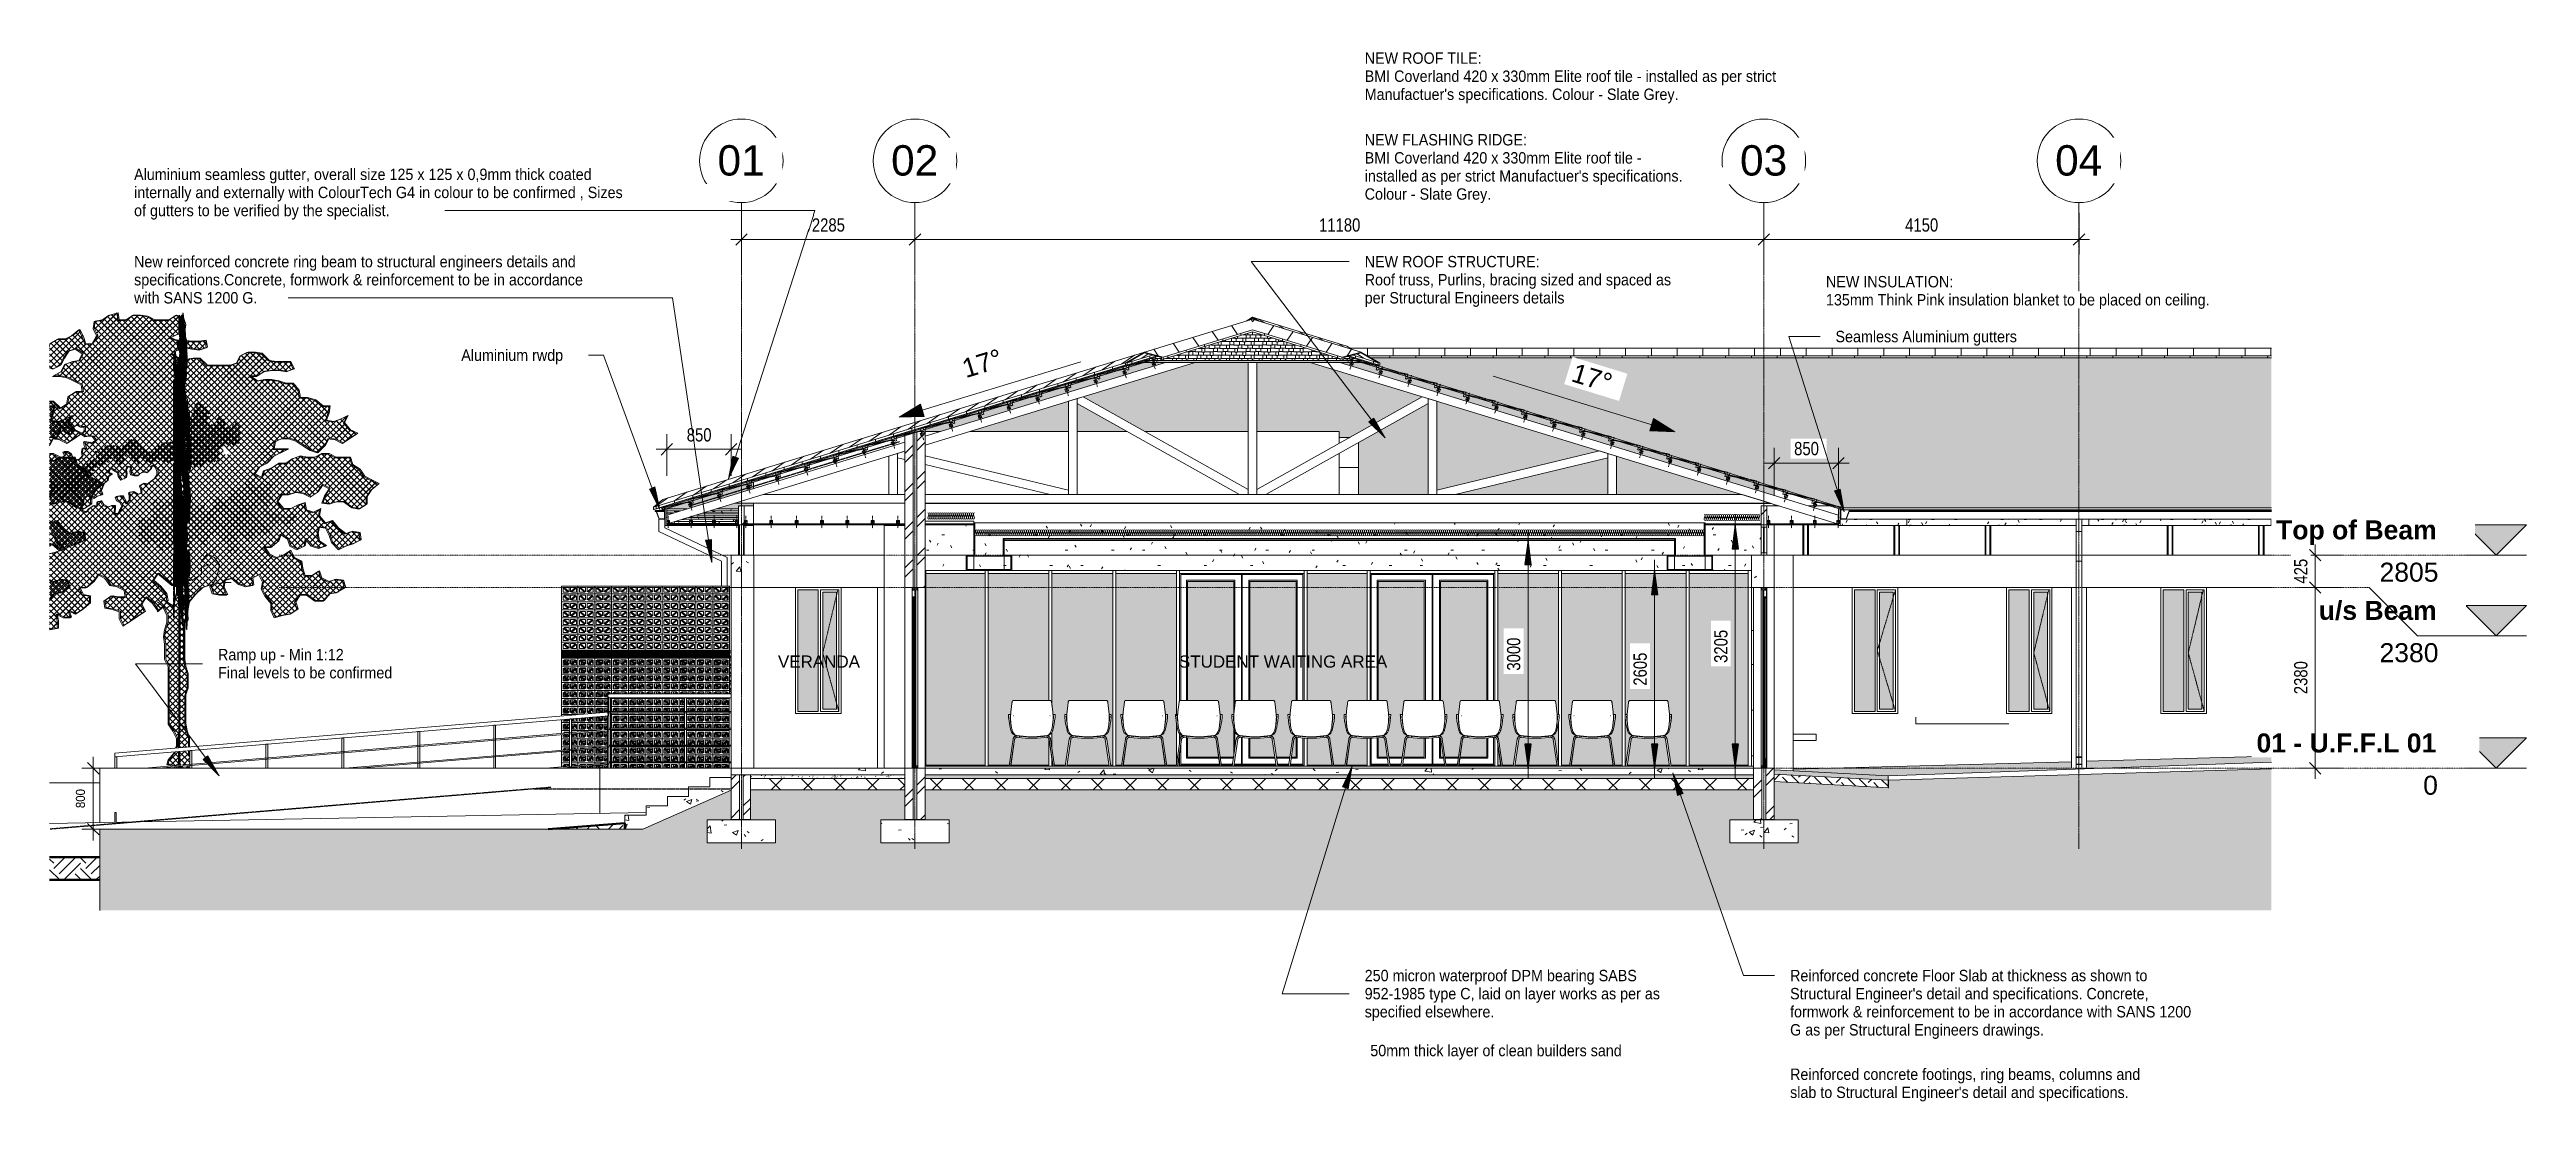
# Model space of a CAD drawing. Header units: millimetres. Extents: x -12186 to 152825, y -4386 to 9463.
# Drawn here: x 120202 to 152825, y -4386 to 9463 of the extents above; entities that cross this region are included whole.
import ezdxf

# ---------------------------------------------------------------- set-up
doc = ezdxf.new("R2010")
doc.units = ezdxf.units.MM
for name, pattern in [('1000 Dashed', [2, 1, -1]), ('Dash', [6.35, 3.175, -3.175]), ('Dash 1_5mm', [3, 1.5, -1.5]), ('Grid Line', [22.225, 12.7, -3.175, 3.175, -3.175]), ('Hidden', [7.14375, 4.7625, -2.38125])]:
    doc.linetypes.add(name, pattern=pattern)
for name, color, linetype, lineweight in [('A-ANNO-DIMS', 211, 'Continuous', 5), ('A-ANNO-DIMS-100', 211, 'Continuous', 5), ('A-AREA-IDEN', 2, 'Continuous', 5), ('A-CLNG', 13, 'Continuous', 9), ('A-CLNG-PATT', 13, 'Continuous', 9), ('A-DETL', 90, 'Continuous', 5), ('A-DETL-GENF', 92, 'Continuous', 5), ('A-DETL-GENF-HDLN', 1, 'Dash', 5), ('A-DETL-MEDM', 33, 'Continuous', 18), ('A-DETL-THIN', 151, 'Continuous', 5), ('A-DOOR', 31, 'Continuous', 5), ('A-FLOR', 192, 'Continuous', 9), ('A-FLOR-HRAL', 11, 'Continuous', 5), ('A-FLOR-LEVL', 51, 'Continuous', 5), ('A-FLOR-MCUT', 51, 'Continuous', 9), ('A-FLOR-PATT', 8, 'Continuous', 9), ('A-GENM', 13, 'Continuous', 9), ('A-GLAZ', 151, 'Continuous', 9), ('A-GLAZ-CURT', 52, 'Continuous', 5), ('A-GLAZ-CWMG', 51, 'Continuous', 5), ('A-GLAZ-HDLN', 1, 'Dash', 9), ('A-ROOF', 132, 'Continuous', 9), ('A-ROOF-MCUT', 132, 'Continuous', 5), ('A-ROOF-OTLN', 132, 'Continuous', 9), ('A-ROOF-PATT', 132, 'Continuous', 9), ('A-WALL', 113, 'Continuous', 9), ('A-WALL-PATT', 111, 'Continuous', 9), ('C-TOPO', 7, 'Continuous', 5), ('C-TOPO-PATT', 8, 'Continuous', 50), ('G-ANNO-DIMS', 111, 'Continuous', 5), ('G-ANNO-TEXT', 231, 'Continuous', 5), ('G-IMPT', 8, 'Continuous', 5), ('I-FURN', 30, 'Continuous', 5), ('I-WALL', 2, 'Continuous', 9), ('L-PLNT', 71, 'Continuous', 5), ('S-BEAM', 12, 'Continuous', 5), ('S-COLS', 52, 'Continuous', 5), ('S-FNDN', 32, 'Continuous', 9), ('S-FSTN', 2, 'Continuous', 5), ('S-GRID', 1, 'Continuous', 5), ('S-GRID-IDEN', 1, 'Continuous', 5), ('S-STRS', 31, 'Continuous', 5)]:
    doc.layers.add(name, color=color, linetype=linetype, lineweight=lineweight)
doc.styles.add('Arial', font='arial.ttf', dxfattribs={"height": 250})
doc.styles.add('Arial_1', font='arial.ttf', dxfattribs={"height": 400})
doc.styles.add('Arial_3', font='arial.ttf', dxfattribs={"width": 0.8, "height": 175})
doc.styles.add('Arial_4', font='arial.ttf', dxfattribs={"width": 0.9, "height": 150})
doc.styles.add('Arial_5', font='arial.ttf', dxfattribs={"height": 160})
doc.styles.add('Arial_6', font='arial.ttf', dxfattribs={"width": 0.9, "height": 120})
doc.styles.add('Arial_B', font='arialbd.ttf', dxfattribs={"height": 250})
doc.dimstyles.new('SVA_-_1_2mm_Arial', dxfattribs={"dimscale": 304.8, "dimtxt": 122.431128, "dimasz": 0.492126, "dimexe": 0.492126, "dimexo": 0.0625, "dimgap": 0.246063, "dimtad": 1, "dimdec": 0, "dimrnd": 5, "dimzin": 0, "dimdsep": 46, "dimtxsty": 'Arial_6', "dimblk1": 'OBLIQUE', "dimblk2": 'OBLIQUE', "dimsah": 1, "dimcen": 0.09, "dimdle": 0.492126, "dimazin": 0, "dimtfac": 1, "dimtdec": 4, "dimtix": 1, "dimtmove": 0, "dimatfit": 3, "dimfxl": 1.968504, "dimfxlon": 1, "dimtvp": 1, "dimtfill": 1, "dimtolj": 1, "dimtzin": 0, "dimarcsym": 2})
doc.dimstyles.new('SVA_Arc_Length-1_8mm_BLUE', dxfattribs={"dimscale": 304.8, "dimtxt": 178.545395, "dimasz": 0.492126, "dimexe": 0.656168, "dimexo": 0.0625, "dimgap": 0.164042, "dimtad": 1, "dimdec": 0, "dimrnd": 5, "dimzin": 0, "dimdsep": 46, "dimtxsty": 'Arial_3', "dimblk1": 'OBLIQUE', "dimblk2": 'OBLIQUE', "dimsah": 1, "dimcen": 0.09, "dimdle": 0.459318, "dimazin": 0, "dimtfac": 1, "dimtdec": 4, "dimtix": 1, "dimtmove": 0, "dimatfit": 3, "dimfxl": 1.148294, "dimfxlon": 1, "dimtvp": 1, "dimtfill": 1, "dimtolj": 1, "dimtzin": 0, "dimarcsym": 2})
doc.dimstyles.new('SVA_Arc_Length-1_8mm_BLUE_Arrow', dxfattribs={"dimscale": 304.8, "dimtxt": 178.545395, "dimasz": 1.041667, "dimexe": 0.656168, "dimexo": 0.0625, "dimgap": 0.164042, "dimtad": 1, "dimdec": 0, "dimrnd": 5, "dimzin": 0, "dimdsep": 46, "dimtxsty": 'Arial_3', "dimsah": 1, "dimcen": 0.09, "dimdle": 0.459318, "dimazin": 0, "dimtfac": 1, "dimtdec": 4, "dimtix": 1, "dimtmove": 0, "dimatfit": 3, "dimfxl": 1.148294, "dimfxlon": 1, "dimtvp": 1, "dimtfill": 1, "dimtolj": 1, "dimtzin": 0, "dimarcsym": 2})
pattern_1 = [(45, (136520.14, 5751.3), (0, 424.264), [300, -300]), (45, (136449.64, 5821.8), (0, 424.264), [300, -300]), (45, (136378.64, 5892.8), (0, 424.264), [300, -300]), (135, (136803.14, 5963.3), (-424.264, 3e-14), [300, -300]), (135, (136873.64, 6033.8), (-424.264, 3e-14), [300, -300]), (135, (136944.64, 6104.8), (-424.264, 3e-14), [300, -300])]
pattern_2 = [(45, (136555.64, 5715.8), (-251.447, 251.447), []), (45, (136555.64, 6096.8), (-251.447, 251.447), [])]
pattern_3 = [(50, (136555.64, 5715.8), (728.737, -63.756), [76.2, -838.2]), (355, (136555.64, 5715.8), (-140.97, 764.23), [60.96, -670.56]), (100.451, (136616.4, 5710.5), (587.77, 700.467), [64.76, -712.36]), (46.184, (136555.6, 5919), (1084.316, -168.17), [114.3, -1257.3]), (96.636, (136646, 5905), (949.61, 989.71), [97.14, -1068.54]), (351.184, (136555.6, 5919), (949.62, 989.7), [91.44, -1005.84]), (21, (136657.24, 5868.2), (606.458, -409.06), [76.2, -838.2]), (326, (136657.24, 5868.2), (247.21, 736.753), [60.96, -670.56]), (71.451, (136707.8, 5834.1), (853.67, 327.685), [64.76, -712.36]), (37.5, (136555.64, 5715.8), (12.355, 338.22), [33.528, -628.904, 33.528, -647.192, -673.1]), (37.5, (136555.64, 5715.8), (12.355, 338.22), [-1343.152, 33.528, -639.572]), (7.5, (136555.64, 5715.8), (267.279, 400.722), [33.528, -354.584, 33.528, -613.664, -256.54]), (7.5, (136555.64, 5715.8), (267.279, 400.722), [-1035.304, 33.528, -223.012]), (327.5, (136329.07, 5715.8), (542.363, -22.9153), [33.528, -220.472, 33.528, -1810.512]), (327.5, (136329.07, 5715.8), (542.363, -22.9153), [-287.528, -758.952, 33.528, -1018.032]), (317.5, (136227.47, 5715.8), (592.517, 101.707), [33.528, -296.672, 33.528, -492.76, -746.76]), (317.5, (136227.47, 5715.8), (592.517, 101.707), [-856.49, 33.53, -713.23])]
pattern_4 = [(0, (136555.64, 5715.79), (406.4, 101.6), [33.528, -271.272, 33.528, -271.272, -1625.6]), (0, (136555.64, 5715.79), (406.4, 101.6), [-609.6, 33.528, -576.072, 33.528, -271.272, -711.2]), (0, (136555.64, 5715.79), (406.4, 101.6), [-1524, 33.528, -169.672, 33.528, -474.472]), (120, (136708.04, 5766.59), (-291.1882, 301.1527), [33.528, -271.272, 33.528, -1896.872]), (120, (136708.04, 5766.59), (-291.1882, 301.1527), [-338.328, -271.272, 33.528, -576.072, -1016]), (120, (136708.04, 5766.59), (-291.1882, 301.1527), [-1219.2, 33.528, -271.272, 33.528, -677.672]), (120, (136708.04, 5766.59), (-291.1882, 301.1527), [-1557.528, -169.672, 33.528, -474.472]), (240, (136758.84, 5969.79), (-115.2118, -402.7527), [33.528, -271.272, 33.528, -1896.872]), (240, (136758.84, 5969.79), (-115.2118, -402.7527), [-338.328, -271.272, 33.528, -576.072, -1016]), (240, (136758.84, 5969.79), (-115.2118, -402.7527), [-1219.2, 33.528, -271.272, 33.528, -677.672]), (240, (136758.84, 5969.79), (-115.2118, -402.7527), [-1557.528, -169.672, 33.528, -474.472])]
pattern_5 = [(45, (-22884.63, 5715.79), (-141.4214, 141.4214), [])]
pattern_6 = [(0, (-22884.63, 5715.79), (812.8, 203.2), [33.528, -576.072, 33.528, -3827.272]), (0, (-22884.63, 5715.79), (812.8, 203.2), [-643.128, -576.072, 33.528, -1185.672, -2032]), (0, (-22884.63, 5715.79), (812.8, 203.2), [-2438.4, 33.528, -576.072, 33.528, -1388.872]), (0, (-22884.63, 5715.79), (812.8, 203.2), [-3081.528, -372.872, 33.528, -982.472]), (120, (-22579.83, 5817.39), (-582.3764, 602.3054), [33.53, -576.07, 33.53, -3827.27]), (120, (-22579.83, 5817.39), (-582.3764, 602.3054), [-643.128, -576.072, 33.528, -1185.672, -2032]), (120, (-22579.83, 5817.39), (-582.3764, 602.3054), [-2438.4, 33.528, -576.072, 33.528, -1388.872]), (120, (-22579.83, 5817.39), (-582.3764, 602.3054), [-3081.53, -372.87, 33.53, -982.47]), (240, (-22478.23, 6223.79), (-230.4236, -805.5054), [33.53, -576.07, 33.53, -3827.27]), (240, (-22478.23, 6223.79), (-230.4236, -805.5054), [-643.128, -576.072, 33.528, -1185.672, -2032]), (240, (-22478.23, 6223.79), (-230.4236, -805.5054), [-2438.4, 33.528, -576.072, 33.528, -1388.872]), (240, (-22478.23, 6223.79), (-230.4236, -805.5054), [-3081.53, -372.87, 33.53, -982.47])]
pattern_7 = [(45, (136555.64, 5715.8), (-212.132, 212.132), []), (135, (136555.64, 5715.8), (-212.132, -212.132), [])]
pattern_8 = [(180, (88628.92, 46213.76), (-132, 228), [6, -201, 3, -87, -219]), (180, (88628.92, 46213.76), (-132, 228), [-297, 6, -213]), (170, (88685.92, 46336.76), (-80.6761, 285.3443), [3, -51, 6, -159, -201]), (170, (88685.92, 46336.76), (-80.6761, 285.3443), [-219, 3, -198]), (160, (88715.92, 46240.76), (-133.47095, 220.97625), [6, -165, 3, -123, -102]), (160, (88715.92, 46240.76), (-133.47095, 220.97625), [-297, 6, -96]), (150, (88628.92, 46222.76), (21.96926, 254.0519), [3, -99, 6, -147, -198]), (150, (88628.92, 46222.76), (21.96926, 254.0519), [-255, 3, -195]), (140, (88712.92, 46288.76), (-33.83592, 216.37036), [6, -132, 3, -84, -159]), (140, (88712.92, 46288.76), (-33.83592, 216.37036), [-225, 6, -153]), (130, (88667.92, 46180.76), (80.24786, 235.7335), [3, -111, 6, -183, -96]), (130, (88667.92, 46180.76), (80.24786, 235.7335), [-303, 3, -93]), (120, (88658.92, 46201.76), (99.47303, 223.70766), [6, -123, 3, -144, -117]), (120, (88658.92, 46201.76), (99.47303, 223.70766), [-276, 6, -111]), (110, (88691.92, 46165.76), (109.89227, 215.58685), [3, -57, 6, -96, -135]), (110, (88691.92, 46165.76), (109.89227, 215.58685), [-162, 3, -132]), (100, (88676.92, 46342.76), (208.56534, 164.71945), [6, -132, 3, -156, -153]), (100, (88676.92, 46342.76), (208.56534, 164.71945), [-297, 6, -147]), (90, (88658.92, 46213.76), (264, 111), [3, -93, 6, -183, -189]), (90, (88658.92, 46213.76), (264, 111), [-285, 3, -186]), (80, (88706.92, 46306.76), (239.1082, 146.7081), [6, -117, 3, -96, -225]), (80, (88706.92, 46306.76), (239.1082, 146.7081), [-222, 6, -219]), (70, (88727.92, 46135.76), (223.52587, 87.8475), [3, -78, 6, -159, -177]), (70, (88727.92, 46135.76), (223.52587, 87.8475), [-246, 3, -174]), (60, (88808.92, 46171.76), (291.8461, 25.4923), [6, -201, 3, -93, -129]), (60, (88808.92, 46171.76), (291.8461, 25.4923), [-303, 6, -123]), (50, (88742.92, 46105.76), (288.3003, 63.55263), [3, -66, 6, -129, -171]), (50, (88742.92, 46105.76), (288.3003, 63.55263), [-204, 3, -168]), (40, (88832.92, 46345.76), (209.02667, -20.4169), [6, -108, 3, -93, -132]), (40, (88832.92, 46345.76), (209.02667, -20.4169), [-210, 6, -126]), (30, (88583.92, 46087.76), (236.325, -175.3269), [3, -84, 6, -186, -174]), (30, (88583.92, 46087.76), (236.325, -175.3269), [-279, 3, -171]), (20, (88781.92, 46255.76), (229.6926, -139.87607), [6, -126, 3, -114, -189]), (20, (88781.92, 46255.76), (229.6926, -139.87607), [-249, 6, -183]), (10, (88763.92, 46183.76), (211.4765, -145.4878), [3, -99, 6, -135, -135]), (10, (88763.92, 46183.76), (211.4765, -145.4878), [-243, 3, -132])]

msp = doc.modelspace()

# ---------------------------------------------------------------- texts
at = {"layer": 'A-AREA-IDEN', "char_height": 160, "attachment_point": 1, "style": 'Arial_5'}
for s, insert, width in [('VERANDA', (129796.2, 1485.4), 1338.818), ('STUDENT WAITING AREA', (135076.9, 1485.4), 3423.206)]:
    msp.add_mtext(s, dxfattribs=dict(at, insert=insert, width=width))
at = {"layer": 'A-FLOR-LEVL', "insert": (151464.8, -97.5), "char_height": 250, "width": 232.489, "attachment_point": 1, "style": 'Arial', "bg_fill": 3, "box_fill_scale": 1.25, "bg_fill_color": 256, "bg_fill_true_color": 13158600, "bg_fill_transparency": 0}
msp.add_mtext('0', dxfattribs=at)
at = {"layer": 'G-ANNO-TEXT', "color": 7, "char_height": 150, "attachment_point": 1, "style": 'Arial_4', "bg_fill": 3, "box_fill_scale": 1.25, "bg_fill_color": 256, "bg_fill_true_color": 13158600, "bg_fill_transparency": 0}
for s, insert, width in [('NEW ROOF TILE:', (137523.9, 9425.6), 1897.594), ('NEW FLASHING RIDGE:', (137523.9, 8350.6), 2626.328), ('New reinforced concrete ring beam to structural engineers details and ', (121315.9, 6746), 7099.744), ('NEW INSULATION:', (143599.2, 6481.8), 2056.328), ('Reinforced concrete Floor Slab at thickness as shown to ', (143126.6, -2653.3), 5764.935), ('50mm thick layer of clean builders sand', (137597.5, -3640.7), 4018.859), ('Reinforced concrete footings, ring beams, columns and ', (143126.6, -3952.5), 5656.707)]:
    msp.add_mtext(s, dxfattribs=dict(at, insert=insert, width=width))

# ---------------------------------------------------------------- blocks, each defined once
blk = doc.blocks.new('PD01 - Quiet pods - 1650mm H panel_ 750mm off the floor 700mm deep worktop - Quiet Pods-1038151-Section 4')
at = {"layer": 'I-FURN'}
h = blk.add_hatch(dxfattribs=at)
h.set_pattern_fill('FP_162', color=256, style=0, pattern_type=2)
h.set_pattern_definition([(0, (-19015.16, 164.37), (0, 600), []), (90, (-19015.2, 164.4), (-1200, 7e-14), [])])
h.paths.add_polyline_path([(-16794, 164), (-16794, 1814), (-16824, 1814), (-16824, 164)])
for p, q in [((-16794, 1814), (-16824, 1814)), ((-16824, 164), (-16794, 164))]:
    blk.add_line(p, q, dxfattribs=at)
blk = doc.blocks.new('Coalesse_Bindu_LowBackGuestChair - FABRIC-1042231-Section 4')
at = {"layer": 'I-FURN'}
for p, q in [((-25839, 710), (-25861, 710)), ((-25260, 710), (-25282, 710)), ((-25781, 437), (-25801, 448)), ((-25782, 396), (-25781, 397)), ((-25373, 408), (-25371, 408)), ((-25320, 448), (-25340, 437))]:
    blk.add_line(p, q, dxfattribs=at)
at = {"layer": 'I-FURN', "flags": 128}
for points in [[(-25765, 431), (-25768, 431), (-25770, 430), (-25772, 429), (-25774, 428), (-25776, 427), (-25778, 426), (-25780, 425), (-25782, 424), (-25784, 422), (-25786, 421), (-25788, 419), (-25789, 418), (-25791, 416), (-25793, 414), (-25794, 413), (-25796, 411), (-25797, 409), (-25798, 407), (-25800, 405), (-25801, 403), (-25802, 401), (-25803, 399), (-25804, 397), (-25804, 395), (-25805, 392), (-25806, 390), (-25806, 388), (-25807, 386), (-25807, 384)], [(-25802, 400), (-25803, 398), (-25803, 396), (-25804, 394), (-25805, 392), (-25806, 390), (-25806, 388), (-25807, 386), (-25807, 384)], [(-25767, 406), (-25766, 406), (-25765, 407)], [(-25751, 408), (-25749, 408), (-25749, 408)], [(-25749, 408), (-25698, 402), (-25646, 398), (-25595, 395), (-25543, 395), (-25492, 397), (-25441, 400), (-25390, 406), (-25373, 408)], [(-25314, 384), (-25314, 386), (-25315, 388), (-25316, 391), (-25316, 393), (-25317, 395), (-25318, 397), (-25319, 399), (-25320, 401), (-25321, 403), (-25322, 405), (-25323, 407), (-25324, 409), (-25326, 411), (-25327, 413), (-25329, 415), (-25330, 416), (-25332, 418), (-25334, 420), (-25336, 421), (-25337, 422), (-25339, 424), (-25341, 425), (-25343, 426), (-25345, 427), (-25348, 428), (-25350, 429), (-25352, 430), (-25354, 431), (-25356, 431)], [(-25356, 406), (-25355, 406), (-25353, 406)], [(-25314, 383), (-25314, 385), (-25315, 387), (-25315, 389), (-25316, 391), (-25317, 393), (-25317, 395), (-25318, 397), (-25319, 399)]]:
    blk.add_lwpolyline(points, dxfattribs=at)
at = {"layer": 'I-FURN'}
for points, knots in [([(-25861, 710), (-25861, 710), (-25862, 710), (-25862, 710), (-25863, 710), (-25864, 710), (-25865, 709), (-25866, 709), (-25866, 708), (-25867, 708), (-25867, 707), (-25867, 706), (-25867, 705)], [-0.8571429, -0.8571429, -0.8571429, -0.8571429, -0.7857143, -0.7321429, -0.6785714, -0.5714286, -0.4285714, -0.3571429, -0.2857143, -0.2142857, -0.1428571, 0, 0, 0, 0]), ([(-25843, 689), (-25843, 689), (-25842, 690), (-25842, 690), (-25841, 690), (-25841, 690)], [-0.1428571, -0.1428571, -0.1428571, -0.1428571, -0.1071429, -0.0714286, 0, 0, 0, 0]), ([(-25278, 689), (-25278, 689), (-25279, 689), (-25279, 690), (-25279, 690), (-25280, 690), (-25280, 690)], [0.8526786, 0.8526786, 0.8526786, 0.8526786, 0.8660714, 0.8928571, 0.9464286, 1, 1, 1, 1]), ([(-25260, 710), (-25260, 710), (-25259, 710), (-25257, 710), (-25256, 709), (-25256, 709), (-25255, 708), (-25255, 708), (-25254, 707), (-25254, 706), (-25254, 705)], [0.1428571, 0.1428571, 0.1428571, 0.1428571, 0.2857143, 0.4285714, 0.5714286, 0.6428571, 0.7142857, 0.7857143, 0.8571429, 1, 1, 1, 1]), ([(-25801, 448), (-25802, 449), (-25806, 451), (-25809, 454), (-25811, 455)], [-0.7910146, -0.7910146, -0.7910146, -0.7910146, -0.7, -0.6, -0.6, -0.6, -0.6]), ([(-25774, 434), (-25775, 434), (-25776, 435), (-25780, 436), (-25783, 438), (-25784, 439)], [-0.8, -0.8, -0.8, -0.8, -0.775, -0.7, -0.6, -0.6, -0.6, -0.6])]:
    blk.add_open_spline(points, degree=3, knots=knots, dxfattribs=at)
for points in [[(-25859, 710), (-25860, 710), (-25860, 710), (-25861, 710)], [(-25816, 886), (-25816, 885), (-25817, 884), (-25817, 882), (-25818, 882)], [(-25304, 882), (-25304, 882), (-25305, 884), (-25305, 885), (-25306, 886)], [(-25262, 710), (-25261, 710), (-25261, 710), (-25260, 710)], [(-25347, 434), (-25345, 434), (-25342, 436), (-25338, 438), (-25337, 439)], [(-25310, 455), (-25313, 452), (-25317, 450), (-25320, 448)]]:
    blk.add_open_spline(points, degree=3, dxfattribs=at)
blk = doc.blocks.new('The BREEZEBLOCK Family1 - The BREEZEBLOCK Family1-1267693-Section 4')
at = {"layer": 'A-GLAZ-CURT'}
for p, q in [((-30356, 52), (-30356, 15)), ((-30336, 0), (-30336, 15)), ((-30326, 23), (-30301, 1)), ((-30301, 17), (-30317, 31)), ((-30309, 37), (-30301, 37))]:
    blk.add_line(p, q, dxfattribs=at)
blk = doc.blocks.new('The BREEZEBLOCK Family1 - The BREEZEBLOCK Family1-V361-Section 4')
at = {"layer": 'A-GLAZ-CURT'}
for p, q in [((-30578, 52), (-30578, 15)), ((-30558, 0), (-30558, 15)), ((-30548, 23), (-30523, 1)), ((-30523, 17), (-30539, 31)), ((-30531, 37), (-30523, 37)), ((-30483, 37), (-30477, 37)), ((-30477, 37), (-30477, 0)), ((-30457, 0), (-30457, 23)), ((-30455, 37), (-30402, 37)), ((-30402, 25), (-30421, 9)), ((-30411, 1), (-30402, 9)), ((-30381, 26), (-30376, 31)), ((-30376, 31), (-30376, 0)), ((-30356, 15), (-30356, 52))]:
    blk.add_line(p, q, dxfattribs=at)
blk = doc.blocks.new('The BREEZEBLOCK Family1 - The BREEZEBLOCK Family1-V362-Section 4')
at = {"layer": 'A-GLAZ-CURT'}
for p, q in [((-30800, 52), (-30800, 15)), ((-30780, 0), (-30780, 15)), ((-30770, 23), (-30745, 1)), ((-30745, 17), (-30761, 31)), ((-30753, 37), (-30745, 37)), ((-30705, 37), (-30699, 37)), ((-30699, 37), (-30699, 0)), ((-30679, 0), (-30679, 23)), ((-30677, 37), (-30624, 37)), ((-30624, 25), (-30643, 9)), ((-30633, 1), (-30624, 9)), ((-30603, 26), (-30598, 31)), ((-30598, 31), (-30598, 0)), ((-30578, 15), (-30578, 52))]:
    blk.add_line(p, q, dxfattribs=at)
blk = doc.blocks.new('The BREEZEBLOCK Family1 - The BREEZEBLOCK Family1-V363-Section 4')
at = {"layer": 'A-GLAZ-CURT'}
for p, q in [((-31022, 52), (-31022, 15)), ((-31002, 0), (-31002, 15)), ((-30992, 23), (-30967, 1)), ((-30967, 17), (-30983, 31)), ((-30975, 37), (-30967, 37)), ((-30927, 37), (-30921, 37)), ((-30921, 37), (-30921, 0)), ((-30901, 0), (-30901, 23)), ((-30899, 37), (-30873, 37)), ((-30848, 37), (-30846, 37)), ((-30846, 25), (-30848, 23)), ((-30848, 6), (-30846, 9)), ((-30825, 26), (-30820, 31)), ((-30820, 31), (-30820, 0)), ((-30800, 15), (-30800, 52))]:
    blk.add_line(p, q, dxfattribs=at)
blk = doc.blocks.new('The BREEZEBLOCK Family1 - The BREEZEBLOCK Family1-V364-Section 4')
at = {"layer": 'A-GLAZ-CURT'}
for p, q in [((-31910, 51), (-31910, 15)), ((-31890, 0), (-31890, 15)), ((-31815, 37), (-31809, 37)), ((-31809, 37), (-31809, 0)), ((-31789, 0), (-31789, 23)), ((-31787, 37), (-31734, 37)), ((-31734, 25), (-31753, 9)), ((-31743, 1), (-31734, 9)), ((-31713, 26), (-31708, 31)), ((-31708, 31), (-31708, 0)), ((-31688, 15), (-31688, 52))]:
    blk.add_line(p, q, dxfattribs=at)
blk = doc.blocks.new('The BREEZEBLOCK Family1 - The BREEZEBLOCK Family1-V365-Section 4')
at = {"layer": 'A-GLAZ-CURT'}
for p, q in [((-32132, 52), (-32132, 48)), ((-32132, 33), (-32132, 15)), ((-32112, 0), (-32112, 15)), ((-32102, 23), (-32077, 1)), ((-32077, 17), (-32093, 31)), ((-32036, 37), (-32031, 37)), ((-32031, 37), (-32031, 0)), ((-32011, 0), (-32011, 23)), ((-32009, 37), (-31956, 37)), ((-31956, 25), (-31975, 9)), ((-31965, 1), (-31956, 9)), ((-31935, 26), (-31930, 31)), ((-31930, 31), (-31930, 0)), ((-31910, 15), (-31910, 51))]:
    blk.add_line(p, q, dxfattribs=at)
blk = doc.blocks.new('The BREEZEBLOCK Family1 - The BREEZEBLOCK Family1-V366-Section 4')
at = {"layer": 'A-GLAZ-CURT'}
for p, q in [((-32354, 52), (-32354, 29)), ((-32354, 14), (-32354, 13)), ((-32334, 0), (-32334, 14)), ((-32318, 17), (-32299, 1)), ((-32307, 37), (-32299, 37)), ((-32299, 17), (-32300, 19)), ((-32259, 37), (-32256, 37)), ((-32253, 23), (-32253, 0)), ((-32233, 0), (-32233, 23)), ((-32178, 25), (-32197, 9)), ((-32187, 1), (-32178, 9)), ((-32157, 26), (-32152, 31)), ((-32152, 31), (-32152, 0)), ((-32132, 48), (-32132, 52)), ((-32132, 15), (-32132, 33))]:
    blk.add_line(p, q, dxfattribs=at)
blk = doc.blocks.new('The BREEZEBLOCK Family1 - The BREEZEBLOCK Family1-1267695-Section 4')
at = {"layer": 'A-GLAZ-CURT'}
for p, q in [((-32474, 31), (-32468, 20)), ((-32461, 6), (-32459, 0)), ((-32454, 21), (-32460, 33)), ((-32444, 0), (-32447, 7)), ((-32446, 37), (-32434, 37)), ((-32434, 37), (-32434, 26)), ((-32434, 8), (-32434, 0)), ((-32414, 24), (-32414, 37)), ((-32414, 37), (-32396, 37)), ((-32414, 8), (-32414, 9)), ((-32398, 11), (-32403, 0)), ((-32354, 29), (-32354, 52)), ((-32354, 13), (-32354, 14))]:
    blk.add_line(p, q, dxfattribs=at)
blk = doc.blocks.new('The BREEZEBLOCK Family1 - The BREEZEBLOCK Family1-V367-Section 4')
at = {"layer": 'A-GLAZ-CURT'}
for p, q in [((-30356, 158), (-30356, 121)), ((-30356, 104), (-30356, 92)), ((-30336, 92), (-30336, 121)), ((-30326, 129), (-30301, 107)), ((-30301, 123), (-30317, 137)), ((-30309, 143), (-30301, 143))]:
    blk.add_line(p, q, dxfattribs=at)
blk = doc.blocks.new('The BREEZEBLOCK Family1 - The BREEZEBLOCK Family1-V368-Section 4')
at = {"layer": 'A-GLAZ-CURT'}
for p, q in [((-30578, 158), (-30578, 121)), ((-30578, 104), (-30578, 92)), ((-30558, 92), (-30558, 121)), ((-30548, 129), (-30523, 107)), ((-30523, 123), (-30539, 137)), ((-30531, 143), (-30523, 143)), ((-30483, 143), (-30477, 143)), ((-30477, 143), (-30477, 92)), ((-30457, 92), (-30457, 129)), ((-30455, 143), (-30402, 143)), ((-30430, 107), (-30448, 92)), ((-30429, 92), (-30421, 98)), ((-30402, 131), (-30421, 115)), ((-30411, 107), (-30402, 115)), ((-30382, 132), (-30376, 137)), ((-30376, 137), (-30376, 104)), ((-30356, 121), (-30356, 158)), ((-30356, 92), (-30356, 104))]:
    blk.add_line(p, q, dxfattribs=at)
blk = doc.blocks.new('The BREEZEBLOCK Family1 - The BREEZEBLOCK Family1-V369-Section 4')
at = {"layer": 'A-GLAZ-CURT'}
for p, q in [((-30800, 158), (-30800, 121)), ((-30800, 104), (-30800, 92)), ((-30780, 92), (-30780, 121)), ((-30770, 129), (-30745, 107)), ((-30745, 123), (-30761, 137)), ((-30753, 143), (-30745, 143)), ((-30705, 143), (-30699, 143)), ((-30699, 143), (-30699, 92)), ((-30679, 92), (-30679, 129)), ((-30677, 143), (-30624, 143)), ((-30652, 107), (-30670, 92)), ((-30651, 92), (-30643, 98)), ((-30624, 131), (-30643, 115)), ((-30633, 107), (-30624, 115)), ((-30604, 132), (-30598, 137)), ((-30598, 137), (-30598, 104)), ((-30578, 121), (-30578, 158)), ((-30578, 92), (-30578, 104))]:
    blk.add_line(p, q, dxfattribs=at)
blk = doc.blocks.new('The BREEZEBLOCK Family1 - The BREEZEBLOCK Family1-V370-Section 4')
at = {"layer": 'A-GLAZ-CURT'}
for p, q in [((-31022, 158), (-31022, 121)), ((-31022, 104), (-31022, 92)), ((-31002, 92), (-31002, 121)), ((-30992, 129), (-30967, 107)), ((-30967, 123), (-30983, 137)), ((-30975, 143), (-30967, 143)), ((-30927, 143), (-30921, 143)), ((-30921, 143), (-30921, 92)), ((-30901, 92), (-30901, 129)), ((-30899, 143), (-30873, 143)), ((-30874, 107), (-30892, 92)), ((-30848, 143), (-30846, 143)), ((-30846, 131), (-30848, 129)), ((-30848, 112), (-30846, 115)), ((-30826, 132), (-30820, 137)), ((-30820, 137), (-30820, 104)), ((-30800, 121), (-30800, 158)), ((-30800, 92), (-30800, 104))]:
    blk.add_line(p, q, dxfattribs=at)
blk = doc.blocks.new('The BREEZEBLOCK Family1 - The BREEZEBLOCK Family1-V371-Section 4')
at = {"layer": 'A-GLAZ-CURT'}
for p, q in [((-31910, 158), (-31910, 121)), ((-31910, 104), (-31910, 92)), ((-31890, 92), (-31890, 121)), ((-31815, 143), (-31809, 143)), ((-31809, 143), (-31809, 92)), ((-31789, 92), (-31789, 129)), ((-31787, 143), (-31734, 143)), ((-31762, 107), (-31780, 92)), ((-31761, 92), (-31753, 98)), ((-31734, 131), (-31753, 115)), ((-31743, 107), (-31734, 115)), ((-31714, 132), (-31708, 137)), ((-31708, 137), (-31708, 104)), ((-31688, 121), (-31688, 158)), ((-31688, 92), (-31688, 104))]:
    blk.add_line(p, q, dxfattribs=at)
blk = doc.blocks.new('The BREEZEBLOCK Family1 - The BREEZEBLOCK Family1-V372-Section 4')
at = {"layer": 'A-GLAZ-CURT'}
for p, q in [((-32132, 158), (-32132, 121)), ((-32132, 104), (-32132, 92)), ((-32112, 92), (-32112, 121)), ((-32102, 129), (-32077, 107)), ((-32077, 123), (-32093, 137)), ((-32085, 143), (-32077, 143)), ((-32036, 143), (-32031, 143)), ((-32031, 143), (-32031, 92)), ((-32011, 92), (-32011, 129)), ((-32009, 143), (-31956, 143)), ((-31984, 107), (-32002, 92)), ((-31983, 92), (-31975, 98)), ((-31956, 131), (-31975, 115)), ((-31965, 107), (-31956, 115)), ((-31936, 132), (-31930, 137)), ((-31930, 137), (-31930, 104)), ((-31910, 121), (-31910, 158)), ((-31910, 92), (-31910, 104))]:
    blk.add_line(p, q, dxfattribs=at)
blk = doc.blocks.new('The BREEZEBLOCK Family1 - The BREEZEBLOCK Family1-V373-Section 4')
at = {"layer": 'A-GLAZ-CURT'}
for p, q in [((-32354, 158), (-32354, 119)), ((-32354, 102), (-32354, 92)), ((-32334, 92), (-32334, 120)), ((-32324, 128), (-32299, 107)), ((-32299, 123), (-32314, 137)), ((-32307, 143), (-32299, 143)), ((-32259, 143), (-32253, 143)), ((-32253, 143), (-32253, 92)), ((-32233, 92), (-32233, 129)), ((-32231, 143), (-32178, 143)), ((-32206, 107), (-32224, 92)), ((-32205, 92), (-32197, 98)), ((-32178, 131), (-32197, 115)), ((-32187, 107), (-32178, 115)), ((-32158, 132), (-32152, 137)), ((-32152, 137), (-32152, 104)), ((-32132, 121), (-32132, 158)), ((-32132, 92), (-32132, 104))]:
    blk.add_line(p, q, dxfattribs=at)
blk = doc.blocks.new('The BREEZEBLOCK Family1 - The BREEZEBLOCK Family1-V374-Section 4')
at = {"layer": 'A-GLAZ-CURT'}
for p, q in [((-32474, 137), (-32452, 92)), ((-32437, 92), (-32460, 139)), ((-32446, 143), (-32434, 143)), ((-32434, 143), (-32434, 132)), ((-32434, 115), (-32434, 92)), ((-32414, 114), (-32414, 143)), ((-32414, 143), (-32396, 143)), ((-32414, 92), (-32414, 97)), ((-32409, 93), (-32410, 92)), ((-32396, 120), (-32403, 105)), ((-32354, 119), (-32354, 158)), ((-32354, 92), (-32354, 102))]:
    blk.add_line(p, q, dxfattribs=at)
blk = doc.blocks.new('The BREEZEBLOCK Family1 - The BREEZEBLOCK Family1-V375-Section 4')
at = {"layer": 'A-GLAZ-CURT'}
for p, q in [((-30356, 264), (-30356, 227)), ((-30356, 210), (-30356, 198)), ((-30336, 198), (-30336, 227)), ((-30326, 235), (-30301, 213)), ((-30301, 229), (-30317, 243)), ((-30309, 249), (-30301, 249))]:
    blk.add_line(p, q, dxfattribs=at)
blk = doc.blocks.new('The BREEZEBLOCK Family1 - The BREEZEBLOCK Family1-V376-Section 4')
at = {"layer": 'A-GLAZ-CURT'}
for p, q in [((-30578, 264), (-30578, 227)), ((-30578, 210), (-30578, 198)), ((-30558, 198), (-30558, 227)), ((-30548, 235), (-30523, 213)), ((-30523, 229), (-30539, 243)), ((-30531, 249), (-30523, 249)), ((-30483, 249), (-30477, 249)), ((-30477, 249), (-30477, 198)), ((-30457, 198), (-30457, 235)), ((-30455, 249), (-30402, 249)), ((-30430, 213), (-30448, 198)), ((-30429, 198), (-30421, 204)), ((-30402, 237), (-30421, 221)), ((-30411, 213), (-30402, 221)), ((-30382, 238), (-30376, 243)), ((-30376, 243), (-30376, 210)), ((-30356, 227), (-30356, 264)), ((-30356, 198), (-30356, 210))]:
    blk.add_line(p, q, dxfattribs=at)
blk = doc.blocks.new('The BREEZEBLOCK Family1 - The BREEZEBLOCK Family1-V377-Section 4')
at = {"layer": 'A-GLAZ-CURT'}
for p, q in [((-30800, 264), (-30800, 227)), ((-30800, 210), (-30800, 198)), ((-30780, 198), (-30780, 227)), ((-30770, 235), (-30745, 213)), ((-30745, 229), (-30761, 243)), ((-30753, 249), (-30745, 249)), ((-30705, 249), (-30699, 249)), ((-30699, 249), (-30699, 198)), ((-30679, 198), (-30679, 235)), ((-30677, 249), (-30624, 249)), ((-30652, 213), (-30670, 198)), ((-30651, 198), (-30643, 204)), ((-30624, 237), (-30643, 221)), ((-30633, 213), (-30624, 221)), ((-30604, 238), (-30598, 243)), ((-30598, 243), (-30598, 210)), ((-30578, 227), (-30578, 264)), ((-30578, 198), (-30578, 210))]:
    blk.add_line(p, q, dxfattribs=at)
blk = doc.blocks.new('The BREEZEBLOCK Family1 - The BREEZEBLOCK Family1-V378-Section 4')
at = {"layer": 'A-GLAZ-CURT'}
for p, q in [((-31022, 264), (-31022, 227)), ((-31022, 210), (-31022, 198)), ((-31002, 198), (-31002, 227)), ((-30992, 235), (-30967, 213)), ((-30967, 229), (-30983, 243)), ((-30975, 249), (-30967, 249)), ((-30927, 249), (-30921, 249)), ((-30921, 249), (-30921, 198)), ((-30901, 198), (-30901, 235)), ((-30899, 249), (-30873, 249)), ((-30874, 213), (-30892, 198)), ((-30848, 249), (-30846, 249)), ((-30846, 237), (-30848, 235)), ((-30848, 218), (-30846, 221)), ((-30826, 238), (-30820, 243)), ((-30820, 243), (-30820, 210)), ((-30800, 227), (-30800, 264)), ((-30800, 198), (-30800, 210))]:
    blk.add_line(p, q, dxfattribs=at)
blk = doc.blocks.new('The BREEZEBLOCK Family1 - The BREEZEBLOCK Family1-V379-Section 4')
at = {"layer": 'A-GLAZ-CURT'}
for p, q in [((-31910, 264), (-31910, 227)), ((-31910, 210), (-31910, 198)), ((-31890, 198), (-31890, 227)), ((-31815, 249), (-31809, 249)), ((-31809, 249), (-31809, 198)), ((-31789, 198), (-31789, 235)), ((-31787, 249), (-31734, 249)), ((-31762, 213), (-31780, 198)), ((-31761, 198), (-31753, 204)), ((-31734, 237), (-31753, 221)), ((-31743, 213), (-31734, 221)), ((-31714, 238), (-31708, 243)), ((-31708, 243), (-31708, 210)), ((-31688, 227), (-31688, 264)), ((-31688, 198), (-31688, 210))]:
    blk.add_line(p, q, dxfattribs=at)
blk = doc.blocks.new('The BREEZEBLOCK Family1 - The BREEZEBLOCK Family1-V380-Section 4')
at = {"layer": 'A-GLAZ-CURT'}
for p, q in [((-32132, 253), (-32132, 227)), ((-32132, 210), (-32132, 198)), ((-32112, 198), (-32112, 227)), ((-32102, 235), (-32077, 213)), ((-32077, 229), (-32093, 243)), ((-32085, 249), (-32077, 249)), ((-32036, 249), (-32031, 249)), ((-32031, 249), (-32031, 198)), ((-32011, 198), (-32011, 235)), ((-32009, 249), (-31956, 249)), ((-31984, 213), (-32002, 198)), ((-31983, 198), (-31975, 204)), ((-31956, 237), (-31975, 221)), ((-31965, 213), (-31956, 221)), ((-31936, 238), (-31930, 243)), ((-31930, 243), (-31930, 210)), ((-31910, 227), (-31910, 264)), ((-31910, 198), (-31910, 210))]:
    blk.add_line(p, q, dxfattribs=at)
blk = doc.blocks.new('The BREEZEBLOCK Family1 - The BREEZEBLOCK Family1-V381-Section 4')
at = {"layer": 'A-GLAZ-CURT'}
for p, q in [((-32354, 264), (-32354, 249)), ((-32354, 234), (-32354, 225)), ((-32354, 208), (-32354, 198)), ((-32334, 198), (-32334, 226)), ((-32324, 234), (-32299, 213)), ((-32299, 229), (-32309, 238)), ((-32253, 243), (-32253, 198)), ((-32233, 198), (-32233, 235)), ((-32206, 213), (-32224, 198)), ((-32205, 198), (-32197, 204)), ((-32178, 237), (-32197, 221)), ((-32187, 213), (-32178, 221)), ((-32158, 238), (-32152, 243)), ((-32152, 243), (-32152, 210)), ((-32132, 227), (-32132, 253)), ((-32132, 198), (-32132, 210))]:
    blk.add_line(p, q, dxfattribs=at)
blk = doc.blocks.new('The BREEZEBLOCK Family1 - The BREEZEBLOCK Family1-V382-Section 4')
at = {"layer": 'A-GLAZ-CURT'}
for p, q in [((-32474, 243), (-32472, 239)), ((-32465, 225), (-32452, 198)), ((-32458, 240), (-32460, 245)), ((-32437, 198), (-32451, 226)), ((-32446, 249), (-32434, 249)), ((-32434, 249), (-32434, 243)), ((-32434, 221), (-32434, 198)), ((-32414, 244), (-32414, 249)), ((-32414, 249), (-32396, 249)), ((-32414, 220), (-32414, 229)), ((-32414, 198), (-32414, 203)), ((-32409, 199), (-32410, 198)), ((-32396, 226), (-32403, 211)), ((-32354, 249), (-32354, 264)), ((-32354, 225), (-32354, 234)), ((-32354, 198), (-32354, 208))]:
    blk.add_line(p, q, dxfattribs=at)
blk = doc.blocks.new('The BREEZEBLOCK Family1 - The BREEZEBLOCK Family1-V383-Section 4')
at = {"layer": 'A-GLAZ-CURT'}
for p, q in [((-30356, 370), (-30356, 333)), ((-30336, 307), (-30336, 333)), ((-30326, 341), (-30301, 319)), ((-30301, 335), (-30317, 349)), ((-30309, 355), (-30301, 355)), ((-30356, 316), (-30356, 307))]:
    blk.add_line(p, q, dxfattribs=at)
blk = doc.blocks.new('The BREEZEBLOCK Family1 - The BREEZEBLOCK Family1-V384-Section 4')
at = {"layer": 'A-GLAZ-CURT'}
for p, q in [((-30578, 370), (-30578, 333)), ((-30558, 307), (-30558, 333)), ((-30548, 341), (-30523, 319)), ((-30523, 335), (-30539, 349)), ((-30531, 355), (-30523, 355)), ((-30483, 355), (-30477, 355)), ((-30477, 355), (-30477, 307)), ((-30457, 307), (-30457, 341)), ((-30455, 355), (-30402, 355)), ((-30402, 343), (-30421, 327)), ((-30411, 319), (-30402, 327)), ((-30382, 344), (-30376, 349)), ((-30376, 349), (-30376, 316)), ((-30356, 333), (-30356, 370)), ((-30578, 316), (-30578, 307)), ((-30430, 319), (-30443, 307)), ((-30424, 307), (-30421, 310)), ((-30356, 307), (-30356, 316))]:
    blk.add_line(p, q, dxfattribs=at)
blk = doc.blocks.new('The BREEZEBLOCK Family1 - The BREEZEBLOCK Family1-V385-Section 4')
at = {"layer": 'A-GLAZ-CURT'}
for p, q in [((-30800, 370), (-30800, 333)), ((-30780, 307), (-30780, 333)), ((-30770, 341), (-30745, 319)), ((-30745, 335), (-30761, 349)), ((-30753, 355), (-30745, 355)), ((-30705, 355), (-30699, 355)), ((-30699, 355), (-30699, 307)), ((-30679, 307), (-30679, 341)), ((-30677, 355), (-30624, 355)), ((-30624, 343), (-30643, 327)), ((-30633, 319), (-30624, 327)), ((-30604, 344), (-30598, 349)), ((-30598, 349), (-30598, 316)), ((-30578, 333), (-30578, 370)), ((-30800, 316), (-30800, 307)), ((-30652, 319), (-30666, 307)), ((-30646, 307), (-30643, 310)), ((-30578, 307), (-30578, 316))]:
    blk.add_line(p, q, dxfattribs=at)
blk = doc.blocks.new('The BREEZEBLOCK Family1 - The BREEZEBLOCK Family1-V386-Section 4')
at = {"layer": 'A-GLAZ-CURT'}
for p, q in [((-31022, 370), (-31022, 333)), ((-31002, 307), (-31002, 333)), ((-30992, 341), (-30967, 319)), ((-30967, 335), (-30983, 349)), ((-30975, 355), (-30967, 355)), ((-30927, 355), (-30921, 355)), ((-30921, 355), (-30921, 307)), ((-30901, 307), (-30901, 341)), ((-30899, 355), (-30873, 355)), ((-30848, 355), (-30846, 355)), ((-30846, 343), (-30848, 341)), ((-30848, 324), (-30846, 327)), ((-30826, 344), (-30820, 349)), ((-30820, 349), (-30820, 316)), ((-30800, 333), (-30800, 370)), ((-31022, 316), (-31022, 307)), ((-30874, 319), (-30888, 307)), ((-30800, 307), (-30800, 316))]:
    blk.add_line(p, q, dxfattribs=at)
blk = doc.blocks.new('The BREEZEBLOCK Family1 - The BREEZEBLOCK Family1-V387-Section 4')
at = {"layer": 'A-GLAZ-CURT'}
for p, q in [((-31466, 370), (-31466, 333)), ((-31446, 307), (-31446, 333)), ((-31436, 341), (-31411, 319)), ((-31411, 335), (-31427, 349)), ((-31419, 355), (-31411, 355)), ((-31371, 355), (-31365, 355)), ((-31365, 355), (-31365, 307)), ((-31345, 307), (-31345, 341)), ((-31343, 355), (-31290, 355)), ((-31290, 343), (-31309, 327)), ((-31299, 319), (-31290, 327)), ((-31270, 344), (-31264, 349)), ((-31264, 349), (-31264, 316)), ((-31244, 333), (-31244, 370)), ((-31466, 316), (-31466, 307)), ((-31318, 319), (-31332, 307)), ((-31312, 307), (-31309, 310)), ((-31244, 307), (-31244, 316))]:
    blk.add_line(p, q, dxfattribs=at)
blk = doc.blocks.new('The BREEZEBLOCK Family1 - The BREEZEBLOCK Family1-V388-Section 4')
at = {"layer": 'A-GLAZ-CURT'}
for p, q in [((-31688, 370), (-31688, 333)), ((-31668, 307), (-31668, 333)), ((-31658, 341), (-31633, 319)), ((-31633, 335), (-31649, 349)), ((-31641, 355), (-31633, 355)), ((-31593, 355), (-31587, 355)), ((-31587, 355), (-31587, 307)), ((-31567, 307), (-31567, 341)), ((-31565, 355), (-31512, 355)), ((-31512, 343), (-31531, 327)), ((-31521, 319), (-31512, 327)), ((-31492, 344), (-31486, 349)), ((-31486, 349), (-31486, 316)), ((-31466, 333), (-31466, 370)), ((-31688, 316), (-31688, 307)), ((-31540, 319), (-31553, 307)), ((-31534, 307), (-31531, 310)), ((-31466, 307), (-31466, 316))]:
    blk.add_line(p, q, dxfattribs=at)
blk = doc.blocks.new('The BREEZEBLOCK Family1 - The BREEZEBLOCK Family1-V389-Section 4')
at = {"layer": 'A-GLAZ-CURT'}
for p, q in [((-31910, 370), (-31910, 333)), ((-31890, 304), (-31890, 333)), ((-31815, 355), (-31809, 355)), ((-31809, 355), (-31809, 307)), ((-31789, 307), (-31789, 341)), ((-31787, 355), (-31734, 355)), ((-31734, 343), (-31753, 327)), ((-31743, 319), (-31734, 327)), ((-31714, 344), (-31708, 349)), ((-31708, 349), (-31708, 316)), ((-31688, 333), (-31688, 370)), ((-31910, 316), (-31910, 304)), ((-31762, 319), (-31775, 307)), ((-31756, 307), (-31753, 310)), ((-31688, 307), (-31688, 316))]:
    blk.add_line(p, q, dxfattribs=at)
blk = doc.blocks.new('The BREEZEBLOCK Family1 - The BREEZEBLOCK Family1-V390-Section 4')
at = {"layer": 'A-GLAZ-CURT'}
for p, q in [((-32132, 370), (-32132, 333)), ((-32112, 304), (-32112, 333)), ((-32102, 341), (-32077, 319)), ((-32077, 335), (-32093, 349)), ((-32085, 355), (-32077, 355)), ((-32036, 355), (-32031, 355)), ((-32031, 355), (-32031, 304)), ((-32011, 304), (-32011, 341)), ((-32009, 355), (-31956, 355)), ((-31956, 343), (-31975, 327)), ((-31965, 319), (-31956, 327)), ((-31936, 344), (-31930, 349)), ((-31930, 349), (-31930, 316)), ((-31910, 333), (-31910, 370)), ((-32132, 316), (-32132, 304)), ((-31984, 319), (-32002, 304)), ((-31983, 304), (-31975, 310)), ((-31910, 304), (-31910, 316))]:
    blk.add_line(p, q, dxfattribs=at)
blk = doc.blocks.new('The BREEZEBLOCK Family1 - The BREEZEBLOCK Family1-V391-Section 4')
at = {"layer": 'A-GLAZ-CURT'}
for p, q in [((-32354, 370), (-32354, 331)), ((-32334, 304), (-32334, 332)), ((-32324, 340), (-32299, 319)), ((-32299, 335), (-32314, 349)), ((-32307, 355), (-32299, 355)), ((-32259, 355), (-32253, 355)), ((-32253, 355), (-32253, 304)), ((-32233, 304), (-32233, 341)), ((-32231, 355), (-32178, 355)), ((-32178, 343), (-32197, 327)), ((-32187, 319), (-32178, 327)), ((-32158, 344), (-32152, 349)), ((-32152, 349), (-32152, 316)), ((-32132, 333), (-32132, 370)), ((-32354, 314), (-32354, 304)), ((-32206, 319), (-32224, 304)), ((-32205, 304), (-32197, 310)), ((-32132, 304), (-32132, 316))]:
    blk.add_line(p, q, dxfattribs=at)
blk = doc.blocks.new('The BREEZEBLOCK Family1 - The BREEZEBLOCK Family1-V392-Section 4')
at = {"layer": 'A-GLAZ-CURT'}
for p, q in [((-32132, 473), (-32132, 439)), ((-32132, 422), (-32132, 410)), ((-32112, 410), (-32112, 439)), ((-32102, 447), (-32077, 425)), ((-32077, 441), (-32093, 455)), ((-32085, 461), (-32077, 461)), ((-32036, 461), (-32031, 461)), ((-32031, 461), (-32031, 410)), ((-32011, 410), (-32011, 447)), ((-32009, 461), (-31956, 461)), ((-31984, 425), (-32002, 410)), ((-31983, 410), (-31975, 416)), ((-31956, 449), (-31975, 433)), ((-31965, 425), (-31956, 433)), ((-31936, 450), (-31930, 455)), ((-31930, 455), (-31930, 422)), ((-31910, 439), (-31910, 476)), ((-31910, 410), (-31910, 422))]:
    blk.add_line(p, q, dxfattribs=at)
blk = doc.blocks.new('The BREEZEBLOCK Family1 - The BREEZEBLOCK Family1-V393-Section 4')
at = {"layer": 'A-GLAZ-CURT'}
for p, q in [((-32354, 476), (-32354, 469)), ((-32354, 454), (-32354, 437)), ((-32354, 420), (-32354, 410)), ((-32334, 410), (-32334, 438)), ((-32324, 446), (-32299, 425)), ((-32299, 441), (-32314, 455)), ((-32259, 461), (-32253, 461)), ((-32253, 461), (-32253, 410)), ((-32233, 410), (-32233, 447)), ((-32231, 461), (-32178, 461)), ((-32206, 425), (-32224, 410)), ((-32205, 410), (-32197, 416)), ((-32178, 449), (-32197, 433)), ((-32187, 425), (-32178, 433)), ((-32158, 450), (-32152, 455)), ((-32152, 455), (-32152, 422)), ((-32132, 439), (-32132, 473)), ((-32132, 410), (-32132, 422))]:
    blk.add_line(p, q, dxfattribs=at)
blk = doc.blocks.new('The BREEZEBLOCK Family1 - The BREEZEBLOCK Family1-V394-Section 4')
at = {"layer": 'A-GLAZ-CURT'}
for p, q in [((-32469, 445), (-32452, 410)), ((-32437, 410), (-32455, 446)), ((-32434, 433), (-32434, 410)), ((-32414, 432), (-32414, 449)), ((-32414, 410), (-32414, 415)), ((-32409, 411), (-32410, 410)), ((-32396, 438), (-32403, 423)), ((-32354, 469), (-32354, 476)), ((-32354, 437), (-32354, 454)), ((-32354, 410), (-32354, 420))]:
    blk.add_line(p, q, dxfattribs=at)
blk = doc.blocks.new('The BREEZEBLOCK Family1 - The BREEZEBLOCK Family1-V395-Section 4')
at = {"layer": 'A-GLAZ-CURT'}
for p, q in [((-30356, 582), (-30356, 545)), ((-30336, 528), (-30336, 545)), ((-30326, 553), (-30301, 531)), ((-30301, 547), (-30317, 561)), ((-30309, 567), (-30301, 567))]:
    blk.add_line(p, q, dxfattribs=at)
blk = doc.blocks.new('The BREEZEBLOCK Family1 - The BREEZEBLOCK Family1-V396-Section 4')
at = {"layer": 'A-GLAZ-CURT'}
for p, q in [((-30578, 582), (-30578, 545)), ((-30558, 527), (-30558, 545)), ((-30548, 553), (-30523, 531)), ((-30523, 547), (-30539, 561)), ((-30531, 567), (-30523, 567)), ((-30483, 567), (-30477, 567)), ((-30477, 567), (-30477, 527)), ((-30457, 527), (-30457, 553)), ((-30455, 567), (-30402, 567)), ((-30430, 531), (-30434, 527)), ((-30402, 555), (-30421, 539)), ((-30411, 531), (-30402, 539)), ((-30382, 556), (-30376, 561)), ((-30376, 561), (-30376, 528)), ((-30356, 545), (-30356, 582))]:
    blk.add_line(p, q, dxfattribs=at)
blk = doc.blocks.new('The BREEZEBLOCK Family1 - The BREEZEBLOCK Family1-V397-Section 4')
at = {"layer": 'A-GLAZ-CURT'}
for p, q in [((-30800, 582), (-30800, 545)), ((-30780, 527), (-30780, 545)), ((-30770, 553), (-30745, 531)), ((-30745, 547), (-30761, 561)), ((-30753, 567), (-30745, 567)), ((-30705, 567), (-30699, 567)), ((-30699, 567), (-30699, 527)), ((-30679, 527), (-30679, 553)), ((-30677, 567), (-30624, 567)), ((-30652, 531), (-30656, 527)), ((-30624, 555), (-30643, 539)), ((-30633, 531), (-30624, 539)), ((-30604, 556), (-30598, 561)), ((-30598, 561), (-30598, 528)), ((-30578, 545), (-30578, 582))]:
    blk.add_line(p, q, dxfattribs=at)
blk = doc.blocks.new('The BREEZEBLOCK Family1 - The BREEZEBLOCK Family1-V398-Section 4')
at = {"layer": 'A-GLAZ-CURT'}
for p, q in [((-31022, 582), (-31022, 545)), ((-31002, 527), (-31002, 545)), ((-30992, 553), (-30967, 531)), ((-30967, 547), (-30983, 561)), ((-30975, 567), (-30967, 567)), ((-30927, 567), (-30921, 567)), ((-30921, 567), (-30921, 527)), ((-30901, 527), (-30901, 553)), ((-30899, 567), (-30873, 567)), ((-30874, 531), (-30878, 527)), ((-30848, 567), (-30846, 567)), ((-30846, 555), (-30848, 553)), ((-30848, 536), (-30846, 539)), ((-30826, 556), (-30820, 561)), ((-30820, 561), (-30820, 528)), ((-30800, 545), (-30800, 582))]:
    blk.add_line(p, q, dxfattribs=at)
blk = doc.blocks.new('The BREEZEBLOCK Family1 - The BREEZEBLOCK Family1-V399-Section 4')
at = {"layer": 'A-GLAZ-CURT'}
for p, q in [((-31466, 582), (-31466, 545)), ((-31446, 527), (-31446, 545)), ((-31436, 553), (-31411, 531)), ((-31411, 547), (-31427, 561)), ((-31419, 567), (-31411, 567)), ((-31371, 567), (-31365, 567)), ((-31365, 567), (-31365, 527)), ((-31345, 527), (-31345, 553)), ((-31343, 567), (-31290, 567)), ((-31318, 531), (-31322, 527)), ((-31290, 555), (-31309, 539)), ((-31299, 531), (-31290, 539)), ((-31270, 556), (-31264, 561)), ((-31264, 561), (-31264, 528)), ((-31244, 545), (-31244, 582))]:
    blk.add_line(p, q, dxfattribs=at)
blk = doc.blocks.new('The BREEZEBLOCK Family1 - The BREEZEBLOCK Family1-V400-Section 4')
at = {"layer": 'A-GLAZ-CURT'}
for p, q in [((-31688, 582), (-31688, 545)), ((-31668, 527), (-31668, 545)), ((-31658, 553), (-31633, 531)), ((-31633, 547), (-31649, 561)), ((-31641, 567), (-31633, 567)), ((-31593, 567), (-31587, 567)), ((-31587, 567), (-31587, 527)), ((-31567, 527), (-31567, 553)), ((-31565, 567), (-31512, 567)), ((-31540, 531), (-31544, 527)), ((-31512, 555), (-31531, 539)), ((-31521, 531), (-31512, 539)), ((-31492, 556), (-31486, 561)), ((-31486, 561), (-31486, 528)), ((-31466, 545), (-31466, 582))]:
    blk.add_line(p, q, dxfattribs=at)
blk = doc.blocks.new('The BREEZEBLOCK Family1 - The BREEZEBLOCK Family1-V401-Section 4')
at = {"layer": 'A-GLAZ-CURT'}
for p, q in [((-31910, 582), (-31910, 545)), ((-31910, 528), (-31910, 516)), ((-31890, 516), (-31890, 545)), ((-31815, 567), (-31809, 567)), ((-31809, 567), (-31809, 527)), ((-31789, 527), (-31789, 553)), ((-31787, 567), (-31734, 567)), ((-31762, 531), (-31766, 527)), ((-31734, 555), (-31753, 539)), ((-31743, 531), (-31734, 539)), ((-31714, 556), (-31708, 561)), ((-31708, 561), (-31708, 528)), ((-31688, 545), (-31688, 582))]:
    blk.add_line(p, q, dxfattribs=at)
blk = doc.blocks.new('The BREEZEBLOCK Family1 - The BREEZEBLOCK Family1-V402-Section 4')
at = {"layer": 'A-GLAZ-CURT'}
for p, q in [((-32132, 670), (-32132, 651)), ((-32102, 659), (-32077, 637)), ((-32077, 653), (-32093, 667)), ((-32085, 673), (-32077, 673)), ((-32036, 673), (-32031, 673)), ((-32031, 673), (-32031, 622)), ((-32011, 622), (-32011, 659)), ((-32009, 673), (-31956, 673)), ((-31956, 661), (-31975, 645)), ((-31936, 662), (-31930, 667)), ((-31930, 667), (-31930, 634)), ((-31910, 651), (-31910, 688)), ((-32132, 634), (-32132, 622)), ((-32112, 622), (-32112, 651)), ((-31984, 637), (-32002, 622)), ((-31983, 622), (-31975, 628)), ((-31965, 637), (-31956, 645)), ((-31910, 622), (-31910, 634))]:
    blk.add_line(p, q, dxfattribs=at)
blk = doc.blocks.new('The BREEZEBLOCK Family1 - The BREEZEBLOCK Family1-V403-Section 4')
at = {"layer": 'A-GLAZ-CURT'}
for p, q in [((-32319, 655), (-32299, 637)), ((-32299, 653), (-32302, 656)), ((-32253, 660), (-32253, 622)), ((-32233, 622), (-32233, 659)), ((-32178, 661), (-32197, 645)), ((-32158, 662), (-32152, 667)), ((-32152, 667), (-32152, 634)), ((-32132, 651), (-32132, 670)), ((-32354, 652), (-32354, 649)), ((-32354, 632), (-32354, 622)), ((-32334, 622), (-32334, 650)), ((-32206, 637), (-32224, 622)), ((-32205, 622), (-32197, 628)), ((-32187, 637), (-32178, 645)), ((-32132, 622), (-32132, 634))]:
    blk.add_line(p, q, dxfattribs=at)
blk = doc.blocks.new('The BREEZEBLOCK Family1 - The BREEZEBLOCK Family1-V404-Section 4')
at = {"layer": 'A-GLAZ-CURT'}
for p, q in [((-32462, 643), (-32452, 622)), ((-32437, 622), (-32448, 644)), ((-32434, 645), (-32434, 622)), ((-32414, 644), (-32414, 647)), ((-32414, 622), (-32414, 627)), ((-32409, 623), (-32410, 622)), ((-32397, 648), (-32403, 635)), ((-32354, 649), (-32354, 652)), ((-32354, 622), (-32354, 632))]:
    blk.add_line(p, q, dxfattribs=at)
blk = doc.blocks.new('The BREEZEBLOCK Family1 - The BREEZEBLOCK Family1-V405-Section 4')
at = {"layer": 'A-GLAZ-CURT'}
for p, q in [((-30356, 794), (-30356, 757)), ((-30356, 732), (-30356, 728)), ((-30336, 747), (-30336, 757)), ((-30336, 728), (-30336, 732)), ((-30326, 765), (-30306, 747)), ((-30301, 759), (-30317, 773)), ((-30309, 779), (-30301, 779))]:
    blk.add_line(p, q, dxfattribs=at)
blk = doc.blocks.new('The BREEZEBLOCK Family1 - The BREEZEBLOCK Family1-V406-Section 4')
at = {"layer": 'A-GLAZ-CURT'}
for p, q in [((-30578, 794), (-30578, 757)), ((-30578, 733), (-30578, 728)), ((-30558, 747), (-30558, 757)), ((-30558, 728), (-30558, 733)), ((-30548, 765), (-30528, 747)), ((-30523, 759), (-30539, 773)), ((-30531, 779), (-30523, 779)), ((-30483, 779), (-30477, 779)), ((-30477, 779), (-30477, 747)), ((-30477, 733), (-30477, 728)), ((-30457, 747), (-30457, 765)), ((-30457, 728), (-30457, 733)), ((-30455, 779), (-30402, 779)), ((-30442, 732), (-30448, 728)), ((-30429, 728), (-30423, 732)), ((-30402, 767), (-30421, 751)), ((-30405, 747), (-30402, 751)), ((-30382, 768), (-30376, 773)), ((-30376, 773), (-30376, 747)), ((-30356, 757), (-30356, 794)), ((-30356, 728), (-30356, 732))]:
    blk.add_line(p, q, dxfattribs=at)
blk = doc.blocks.new('The BREEZEBLOCK Family1 - The BREEZEBLOCK Family1-V407-Section 4')
at = {"layer": 'A-GLAZ-CURT'}
for p, q in [((-30800, 794), (-30800, 757)), ((-30800, 733), (-30800, 728)), ((-30780, 747), (-30780, 757)), ((-30780, 728), (-30780, 733)), ((-30770, 765), (-30750, 747)), ((-30745, 759), (-30761, 773)), ((-30753, 779), (-30745, 779)), ((-30705, 779), (-30699, 779)), ((-30699, 779), (-30699, 747)), ((-30699, 733), (-30699, 728)), ((-30679, 747), (-30679, 765)), ((-30679, 728), (-30679, 733)), ((-30677, 779), (-30624, 779)), ((-30665, 732), (-30670, 728)), ((-30651, 728), (-30645, 733)), ((-30624, 767), (-30643, 751)), ((-30627, 747), (-30624, 751)), ((-30604, 768), (-30598, 773)), ((-30598, 773), (-30598, 747)), ((-30578, 757), (-30578, 794)), ((-30578, 728), (-30578, 733))]:
    blk.add_line(p, q, dxfattribs=at)
blk = doc.blocks.new('The BREEZEBLOCK Family1 - The BREEZEBLOCK Family1-V408-Section 4')
at = {"layer": 'A-GLAZ-CURT'}
for p, q in [((-31022, 794), (-31022, 757)), ((-31022, 733), (-31022, 728)), ((-31002, 747), (-31002, 757)), ((-31002, 728), (-31002, 733)), ((-30992, 765), (-30972, 747)), ((-30967, 759), (-30983, 773)), ((-30975, 779), (-30967, 779)), ((-30927, 779), (-30921, 779)), ((-30921, 779), (-30921, 747)), ((-30921, 733), (-30921, 728)), ((-30901, 747), (-30901, 765)), ((-30901, 728), (-30901, 733)), ((-30899, 779), (-30873, 779)), ((-30886, 733), (-30892, 728)), ((-30848, 779), (-30846, 779)), ((-30846, 767), (-30848, 765)), ((-30848, 748), (-30846, 751)), ((-30826, 768), (-30820, 773)), ((-30820, 773), (-30820, 747)), ((-30800, 757), (-30800, 794)), ((-30800, 728), (-30800, 733))]:
    blk.add_line(p, q, dxfattribs=at)
blk = doc.blocks.new('The BREEZEBLOCK Family1 - The BREEZEBLOCK Family1-V409-Section 4')
at = {"layer": 'A-GLAZ-CURT'}
for p, q in [((-31244, 794), (-31244, 757)), ((-31244, 733), (-31244, 728)), ((-31224, 747), (-31224, 757)), ((-31224, 728), (-31224, 733)), ((-31214, 765), (-31194, 747)), ((-31189, 759), (-31205, 773)), ((-31197, 779), (-31189, 779)), ((-31149, 779), (-31143, 779)), ((-31143, 779), (-31143, 747)), ((-31143, 733), (-31143, 728)), ((-31123, 747), (-31123, 765)), ((-31123, 728), (-31123, 733)), ((-31121, 779), (-31068, 779)), ((-31108, 733), (-31114, 728)), ((-31095, 728), (-31089, 733)), ((-31068, 767), (-31087, 751)), ((-31071, 747), (-31068, 751)), ((-31048, 768), (-31042, 773)), ((-31042, 773), (-31042, 747)), ((-31022, 757), (-31022, 794)), ((-31022, 728), (-31022, 733))]:
    blk.add_line(p, q, dxfattribs=at)
blk = doc.blocks.new('The BREEZEBLOCK Family1 - The BREEZEBLOCK Family1-V410-Section 4')
at = {"layer": 'A-GLAZ-CURT'}
for p, q in [((-31466, 794), (-31466, 757)), ((-31466, 733), (-31466, 728)), ((-31446, 747), (-31446, 757)), ((-31446, 728), (-31446, 733)), ((-31436, 765), (-31416, 747)), ((-31411, 759), (-31427, 773)), ((-31419, 779), (-31411, 779)), ((-31371, 779), (-31365, 779)), ((-31365, 779), (-31365, 747)), ((-31365, 733), (-31365, 728)), ((-31345, 747), (-31345, 765)), ((-31345, 728), (-31345, 733)), ((-31343, 779), (-31290, 779)), ((-31330, 733), (-31336, 728)), ((-31317, 728), (-31311, 733)), ((-31290, 767), (-31309, 751)), ((-31293, 747), (-31290, 751)), ((-31270, 768), (-31264, 773)), ((-31264, 773), (-31264, 747)), ((-31244, 757), (-31244, 794)), ((-31244, 728), (-31244, 733))]:
    blk.add_line(p, q, dxfattribs=at)
blk = doc.blocks.new('The BREEZEBLOCK Family1 - The BREEZEBLOCK Family1-V411-Section 4')
at = {"layer": 'A-GLAZ-CURT'}
for p, q in [((-31688, 794), (-31688, 757)), ((-31688, 733), (-31688, 728)), ((-31668, 747), (-31668, 757)), ((-31668, 728), (-31668, 733)), ((-31658, 765), (-31638, 747)), ((-31633, 759), (-31649, 773)), ((-31641, 779), (-31633, 779)), ((-31593, 779), (-31587, 779)), ((-31587, 779), (-31587, 747)), ((-31587, 733), (-31587, 728)), ((-31567, 747), (-31567, 765)), ((-31567, 728), (-31567, 733)), ((-31565, 779), (-31512, 779)), ((-31552, 733), (-31558, 728)), ((-31539, 728), (-31533, 733)), ((-31512, 767), (-31531, 751)), ((-31515, 747), (-31512, 751)), ((-31492, 768), (-31486, 773)), ((-31486, 773), (-31486, 747)), ((-31466, 757), (-31466, 794)), ((-31466, 728), (-31466, 733))]:
    blk.add_line(p, q, dxfattribs=at)
blk = doc.blocks.new('The BREEZEBLOCK Family1 - The BREEZEBLOCK Family1-V412-Section 4')
at = {"layer": 'A-GLAZ-CURT'}
for p, q in [((-31910, 794), (-31910, 757)), ((-31910, 740), (-31910, 739)), ((-31890, 741), (-31890, 757)), ((-31815, 779), (-31809, 779)), ((-31809, 779), (-31809, 747)), ((-31809, 733), (-31809, 728)), ((-31789, 747), (-31789, 765)), ((-31789, 728), (-31789, 733)), ((-31787, 779), (-31734, 779)), ((-31774, 733), (-31780, 728)), ((-31761, 728), (-31755, 733)), ((-31734, 767), (-31753, 751)), ((-31737, 747), (-31734, 751)), ((-31714, 768), (-31708, 773)), ((-31708, 773), (-31708, 747)), ((-31688, 757), (-31688, 794)), ((-31688, 728), (-31688, 733))]:
    blk.add_line(p, q, dxfattribs=at)
blk = doc.blocks.new('The BREEZEBLOCK Family1 - The BREEZEBLOCK Family1-V413-Section 4')
at = {"layer": 'A-GLAZ-CURT'}
for p, q in [((-32132, 794), (-32132, 757)), ((-32132, 740), (-32132, 728)), ((-32112, 728), (-32112, 757)), ((-32102, 765), (-32077, 743)), ((-32077, 759), (-32093, 773)), ((-32085, 779), (-32077, 779)), ((-32036, 779), (-32031, 779)), ((-32031, 779), (-32031, 729)), ((-32011, 730), (-32011, 765)), ((-32009, 779), (-31956, 779)), ((-31984, 743), (-31997, 732)), ((-31976, 733), (-31975, 734)), ((-31956, 767), (-31975, 751)), ((-31965, 743), (-31956, 751)), ((-31936, 768), (-31930, 773)), ((-31930, 773), (-31930, 740)), ((-31910, 757), (-31910, 794)), ((-31910, 739), (-31910, 740))]:
    blk.add_line(p, q, dxfattribs=at)
blk = doc.blocks.new('The BREEZEBLOCK Family1 - The BREEZEBLOCK Family1-V414-Section 4')
at = {"layer": 'A-GLAZ-CURT'}
for p, q in [((-32474, 773), (-32452, 728)), ((-32437, 728), (-32460, 775)), ((-32446, 779), (-32434, 779)), ((-32434, 779), (-32434, 768)), ((-32434, 751), (-32434, 728)), ((-32414, 750), (-32414, 779)), ((-32414, 779), (-32396, 779)), ((-32414, 728), (-32414, 733)), ((-32409, 729), (-32410, 728)), ((-32396, 756), (-32403, 741)), ((-32376, 767), (-32374, 773)), ((-32374, 773), (-32374, 737)), ((-32354, 755), (-32354, 794)), ((-32354, 728), (-32354, 738))]:
    blk.add_line(p, q, dxfattribs=at)
blk = doc.blocks.new('The BREEZEBLOCK Family1 - The BREEZEBLOCK Family1-V415-Section 4')
at = {"layer": 'A-GLAZ-CURT'}
for p, q in [((-31022, 900), (-31022, 863)), ((-31022, 846), (-31022, 834)), ((-31002, 834), (-31002, 863)), ((-30992, 871), (-30967, 849)), ((-30967, 865), (-30983, 879)), ((-30975, 885), (-30967, 885)), ((-30927, 885), (-30921, 885)), ((-30921, 885), (-30921, 834)), ((-30901, 834), (-30901, 871)), ((-30899, 885), (-30873, 885)), ((-30874, 849), (-30892, 834)), ((-30848, 885), (-30846, 885)), ((-30846, 873), (-30848, 871)), ((-30848, 854), (-30846, 857)), ((-30826, 874), (-30820, 879)), ((-30820, 879), (-30820, 846)), ((-30800, 863), (-30800, 900)), ((-30800, 834), (-30800, 846))]:
    blk.add_line(p, q, dxfattribs=at)
blk = doc.blocks.new('The BREEZEBLOCK Family1 - The BREEZEBLOCK Family1-V416-Section 4')
at = {"layer": 'A-GLAZ-CURT'}
for p, q in [((-32474, 879), (-32452, 834)), ((-32437, 834), (-32459, 880)), ((-32446, 885), (-32434, 885)), ((-32434, 885), (-32434, 874)), ((-32434, 857), (-32434, 834)), ((-32414, 856), (-32414, 885)), ((-32414, 885), (-32396, 885)), ((-32414, 834), (-32414, 839)), ((-32409, 835), (-32410, 834)), ((-32396, 862), (-32403, 847)), ((-32376, 873), (-32374, 879)), ((-32374, 879), (-32374, 843)), ((-32354, 861), (-32354, 900)), ((-32354, 834), (-32354, 844))]:
    blk.add_line(p, q, dxfattribs=at)
blk = doc.blocks.new('The BREEZEBLOCK Family1 - The BREEZEBLOCK Family1-V417-Section 4')
at = {"layer": 'A-GLAZ-CURT'}
for p, q in [((-30356, 1006), (-30356, 980)), ((-30311, 980), (-30317, 985)), ((-30309, 991), (-30301, 991)), ((-30261, 1011), (-30281, 1011)), ((-30281, 991), (-30261, 991))]:
    blk.add_line(p, q, dxfattribs=at)
blk = doc.blocks.new('The BREEZEBLOCK Family1 - The BREEZEBLOCK Family1-V418-Section 4')
at = {"layer": 'A-GLAZ-CURT'}
for p, q in [((-30578, 1006), (-30578, 980)), ((-30533, 980), (-30539, 985)), ((-30531, 991), (-30523, 991)), ((-30483, 991), (-30477, 991)), ((-30477, 991), (-30477, 980)), ((-30455, 991), (-30402, 991)), ((-30381, 980), (-30376, 985)), ((-30376, 985), (-30376, 980)), ((-30356, 980), (-30356, 1006))]:
    blk.add_line(p, q, dxfattribs=at)
blk = doc.blocks.new('The BREEZEBLOCK Family1 - The BREEZEBLOCK Family1-V419-Section 4')
at = {"layer": 'A-GLAZ-CURT'}
for p, q in [((-30800, 1006), (-30800, 980)), ((-30755, 980), (-30761, 985)), ((-30753, 991), (-30745, 991)), ((-30705, 991), (-30699, 991)), ((-30699, 991), (-30699, 980)), ((-30677, 991), (-30624, 991)), ((-30603, 980), (-30598, 985)), ((-30598, 985), (-30598, 980)), ((-30578, 980), (-30578, 1006))]:
    blk.add_line(p, q, dxfattribs=at)
blk = doc.blocks.new('The BREEZEBLOCK Family1 - The BREEZEBLOCK Family1-V420-Section 4')
at = {"layer": 'A-GLAZ-CURT'}
for p, q in [((-31466, 1006), (-31466, 980)), ((-31421, 980), (-31427, 985)), ((-31419, 991), (-31411, 991)), ((-31371, 991), (-31365, 991)), ((-31365, 991), (-31365, 980)), ((-31343, 991), (-31290, 991)), ((-31269, 980), (-31264, 985)), ((-31264, 985), (-31264, 980)), ((-31244, 980), (-31244, 1006))]:
    blk.add_line(p, q, dxfattribs=at)
blk = doc.blocks.new('The BREEZEBLOCK Family1 - The BREEZEBLOCK Family1-V421-Section 4')
at = {"layer": 'A-GLAZ-CURT'}
for p, q in [((-31688, 1006), (-31688, 980)), ((-31643, 980), (-31649, 985)), ((-31641, 991), (-31633, 991)), ((-31593, 991), (-31587, 991)), ((-31587, 991), (-31587, 980)), ((-31565, 991), (-31512, 991)), ((-31491, 980), (-31486, 985)), ((-31486, 985), (-31486, 980)), ((-31466, 980), (-31466, 1006))]:
    blk.add_line(p, q, dxfattribs=at)
blk = doc.blocks.new('The BREEZEBLOCK Family1 - The BREEZEBLOCK Family1-V422-Section 4')
at = {"layer": 'A-GLAZ-CURT'}
for p, q in [((-31910, 1006), (-31910, 969)), ((-31865, 980), (-31871, 985)), ((-31863, 991), (-31855, 991)), ((-31815, 991), (-31809, 991)), ((-31809, 991), (-31809, 980)), ((-31787, 991), (-31734, 991)), ((-31713, 980), (-31708, 985)), ((-31708, 985), (-31708, 980)), ((-31688, 980), (-31688, 1006)), ((-31910, 952), (-31910, 940)), ((-31890, 940), (-31890, 969)), ((-31880, 977), (-31878, 974))]:
    blk.add_line(p, q, dxfattribs=at)
blk = doc.blocks.new('The BREEZEBLOCK Family1 - The BREEZEBLOCK Family1-V423-Section 4')
at = {"layer": 'A-GLAZ-CURT'}
for p, q in [((-30356, 1112), (-30356, 1075)), ((-30356, 1058), (-30356, 1046)), ((-30336, 1046), (-30336, 1075)), ((-30326, 1083), (-30301, 1061)), ((-30301, 1077), (-30317, 1091)), ((-30309, 1097), (-30301, 1097)), ((-30261, 1117), (-30281, 1117)), ((-30281, 1097), (-30261, 1097)), ((-30261, 1043), (-30281, 1060)), ((-30281, 1044), (-30266, 1031)), ((-30266, 1031), (-30281, 1031)), ((-30281, 1011), (-30261, 1011))]:
    blk.add_line(p, q, dxfattribs=at)
blk = doc.blocks.new('The BREEZEBLOCK Family1 - The BREEZEBLOCK Family1-V424-Section 4')
at = {"layer": 'A-GLAZ-CURT'}
for p, q in [((-30578, 1112), (-30578, 1075)), ((-30578, 1058), (-30578, 1046)), ((-30558, 1046), (-30558, 1075)), ((-30548, 1083), (-30523, 1061)), ((-30523, 1077), (-30539, 1091)), ((-30531, 1097), (-30523, 1097)), ((-30483, 1097), (-30477, 1097)), ((-30477, 1097), (-30477, 1046)), ((-30457, 1046), (-30457, 1083)), ((-30455, 1097), (-30402, 1097)), ((-30430, 1061), (-30448, 1046)), ((-30429, 1046), (-30421, 1052)), ((-30402, 1085), (-30420, 1069)), ((-30411, 1061), (-30402, 1069)), ((-30382, 1086), (-30376, 1091)), ((-30376, 1091), (-30376, 1058)), ((-30356, 1075), (-30356, 1112)), ((-30356, 1046), (-30356, 1058))]:
    blk.add_line(p, q, dxfattribs=at)
blk = doc.blocks.new('The BREEZEBLOCK Family1 - The BREEZEBLOCK Family1-V425-Section 4')
at = {"layer": 'A-GLAZ-CURT'}
for p, q in [((-30800, 1112), (-30800, 1075)), ((-30800, 1058), (-30800, 1046)), ((-30780, 1046), (-30780, 1075)), ((-30770, 1083), (-30745, 1061)), ((-30745, 1077), (-30761, 1091)), ((-30753, 1097), (-30745, 1097)), ((-30705, 1097), (-30699, 1097)), ((-30699, 1097), (-30699, 1046)), ((-30679, 1046), (-30679, 1083)), ((-30677, 1097), (-30624, 1097)), ((-30652, 1061), (-30670, 1046)), ((-30651, 1046), (-30643, 1052)), ((-30624, 1085), (-30642, 1069)), ((-30633, 1061), (-30624, 1069)), ((-30604, 1086), (-30598, 1091)), ((-30598, 1091), (-30598, 1058)), ((-30578, 1075), (-30578, 1112)), ((-30578, 1046), (-30578, 1058))]:
    blk.add_line(p, q, dxfattribs=at)
blk = doc.blocks.new('The BREEZEBLOCK Family1 - The BREEZEBLOCK Family1-V426-Section 4')
at = {"layer": 'A-GLAZ-CURT'}
for p, q in [((-32132, 1112), (-32132, 1075)), ((-32132, 1058), (-32132, 1046)), ((-32112, 1046), (-32112, 1075)), ((-32102, 1083), (-32077, 1061)), ((-32077, 1077), (-32093, 1091)), ((-32085, 1097), (-32077, 1097)), ((-32036, 1097), (-32031, 1097)), ((-32031, 1097), (-32031, 1046)), ((-32011, 1046), (-32011, 1083)), ((-32009, 1097), (-31956, 1097)), ((-31984, 1061), (-32002, 1046)), ((-31983, 1046), (-31975, 1052)), ((-31956, 1085), (-31974, 1069)), ((-31965, 1061), (-31956, 1069)), ((-31936, 1086), (-31930, 1091)), ((-31930, 1091), (-31930, 1058)), ((-31910, 1075), (-31910, 1112)), ((-31910, 1046), (-31910, 1058))]:
    blk.add_line(p, q, dxfattribs=at)
blk = doc.blocks.new('The BREEZEBLOCK Family1 - The BREEZEBLOCK Family1-V427-Section 4')
at = {"layer": 'A-GLAZ-CURT'}
for p, q in [((-32354, 1112), (-32354, 1073)), ((-32354, 1056), (-32354, 1046)), ((-32334, 1046), (-32334, 1074)), ((-32324, 1082), (-32299, 1061)), ((-32299, 1077), (-32314, 1091)), ((-32307, 1097), (-32299, 1097)), ((-32259, 1097), (-32253, 1097)), ((-32253, 1097), (-32253, 1046)), ((-32233, 1046), (-32233, 1083)), ((-32231, 1097), (-32178, 1097)), ((-32206, 1061), (-32224, 1046)), ((-32205, 1046), (-32197, 1052)), ((-32178, 1085), (-32196, 1069)), ((-32187, 1061), (-32178, 1069)), ((-32158, 1086), (-32152, 1091)), ((-32152, 1091), (-32152, 1058)), ((-32132, 1075), (-32132, 1112)), ((-32132, 1046), (-32132, 1058))]:
    blk.add_line(p, q, dxfattribs=at)
blk = doc.blocks.new('The BREEZEBLOCK Family1 - The BREEZEBLOCK Family1-V428-Section 4')
at = {"layer": 'A-GLAZ-CURT'}
for p, q in [((-32474, 1091), (-32452, 1046)), ((-32437, 1046), (-32460, 1093)), ((-32446, 1097), (-32434, 1097)), ((-32434, 1097), (-32434, 1086)), ((-32434, 1069), (-32434, 1046)), ((-32414, 1069), (-32414, 1097)), ((-32414, 1097), (-32396, 1097)), ((-32414, 1046), (-32414, 1051)), ((-32409, 1047), (-32410, 1046)), ((-32396, 1074), (-32403, 1059)), ((-32376, 1085), (-32374, 1091)), ((-32374, 1091), (-32374, 1055)), ((-32354, 1073), (-32354, 1112)), ((-32354, 1046), (-32354, 1056))]:
    blk.add_line(p, q, dxfattribs=at)
blk = doc.blocks.new('The BREEZEBLOCK Family1 - The BREEZEBLOCK Family1-V429-Section 4')
at = {"layer": 'A-GLAZ-CURT'}
for p, q in [((-30356, 1218), (-30356, 1181)), ((-30356, 1164), (-30356, 1152)), ((-30336, 1152), (-30336, 1181)), ((-30326, 1189), (-30301, 1167)), ((-30301, 1183), (-30317, 1197)), ((-30309, 1203), (-30301, 1203)), ((-30261, 1223), (-30281, 1223)), ((-30281, 1203), (-30261, 1203)), ((-30261, 1149), (-30281, 1166)), ((-30281, 1150), (-30266, 1137)), ((-30266, 1137), (-30281, 1137)), ((-30281, 1117), (-30261, 1117))]:
    blk.add_line(p, q, dxfattribs=at)
blk = doc.blocks.new('The BREEZEBLOCK Family1 - The BREEZEBLOCK Family1-V430-Section 4')
at = {"layer": 'A-GLAZ-CURT'}
for p, q in [((-30578, 1218), (-30578, 1181)), ((-30578, 1164), (-30578, 1152)), ((-30558, 1152), (-30558, 1181)), ((-30548, 1189), (-30523, 1167)), ((-30523, 1183), (-30539, 1197)), ((-30531, 1203), (-30523, 1203)), ((-30483, 1203), (-30477, 1203)), ((-30477, 1203), (-30477, 1152)), ((-30457, 1152), (-30457, 1189)), ((-30455, 1203), (-30402, 1203)), ((-30430, 1167), (-30448, 1152)), ((-30429, 1152), (-30421, 1158)), ((-30402, 1191), (-30421, 1175)), ((-30411, 1167), (-30402, 1175)), ((-30382, 1192), (-30376, 1197)), ((-30376, 1197), (-30376, 1164)), ((-30356, 1181), (-30356, 1218)), ((-30356, 1152), (-30356, 1164))]:
    blk.add_line(p, q, dxfattribs=at)
blk = doc.blocks.new('The BREEZEBLOCK Family1 - The BREEZEBLOCK Family1-V431-Section 4')
at = {"layer": 'A-GLAZ-CURT'}
for p, q in [((-30800, 1218), (-30800, 1181)), ((-30800, 1164), (-30800, 1152)), ((-30780, 1152), (-30780, 1181)), ((-30770, 1189), (-30745, 1167)), ((-30745, 1183), (-30761, 1197)), ((-30753, 1203), (-30745, 1203)), ((-30705, 1203), (-30699, 1203)), ((-30699, 1203), (-30699, 1152)), ((-30679, 1152), (-30679, 1189)), ((-30677, 1203), (-30624, 1203)), ((-30652, 1167), (-30670, 1152)), ((-30651, 1152), (-30643, 1158)), ((-30624, 1191), (-30643, 1175)), ((-30633, 1167), (-30624, 1175)), ((-30604, 1192), (-30598, 1197)), ((-30598, 1197), (-30598, 1164)), ((-30578, 1181), (-30578, 1218)), ((-30578, 1152), (-30578, 1164))]:
    blk.add_line(p, q, dxfattribs=at)
blk = doc.blocks.new('The BREEZEBLOCK Family1 - The BREEZEBLOCK Family1-V432-Section 4')
at = {"layer": 'A-GLAZ-CURT'}
for p, q in [((-32132, 1218), (-32132, 1181)), ((-32132, 1164), (-32132, 1152)), ((-32112, 1152), (-32112, 1181)), ((-32102, 1189), (-32077, 1167)), ((-32077, 1183), (-32093, 1197)), ((-32085, 1203), (-32077, 1203)), ((-32036, 1203), (-32031, 1203)), ((-32031, 1203), (-32031, 1152)), ((-32011, 1152), (-32011, 1189)), ((-32009, 1203), (-31956, 1203)), ((-31984, 1167), (-32002, 1152)), ((-31983, 1152), (-31975, 1158)), ((-31956, 1191), (-31975, 1175)), ((-31965, 1167), (-31956, 1175)), ((-31936, 1192), (-31930, 1197)), ((-31930, 1197), (-31930, 1164)), ((-31910, 1181), (-31910, 1218)), ((-31910, 1152), (-31910, 1164))]:
    blk.add_line(p, q, dxfattribs=at)
blk = doc.blocks.new('The BREEZEBLOCK Family1 - The BREEZEBLOCK Family1-V433-Section 4')
at = {"layer": 'A-GLAZ-CURT'}
for p, q in [((-32354, 1218), (-32354, 1179)), ((-32354, 1162), (-32354, 1152)), ((-32334, 1152), (-32334, 1180)), ((-32324, 1188), (-32299, 1167)), ((-32299, 1183), (-32314, 1197)), ((-32307, 1203), (-32299, 1203)), ((-32259, 1203), (-32253, 1203)), ((-32253, 1203), (-32253, 1152)), ((-32233, 1152), (-32233, 1189)), ((-32231, 1203), (-32178, 1203)), ((-32206, 1167), (-32224, 1152)), ((-32205, 1152), (-32197, 1158)), ((-32178, 1191), (-32197, 1175)), ((-32187, 1167), (-32178, 1175)), ((-32158, 1192), (-32152, 1197)), ((-32152, 1197), (-32152, 1164)), ((-32132, 1181), (-32132, 1218)), ((-32132, 1152), (-32132, 1164))]:
    blk.add_line(p, q, dxfattribs=at)
blk = doc.blocks.new('The BREEZEBLOCK Family1 - The BREEZEBLOCK Family1-V434-Section 4')
at = {"layer": 'A-GLAZ-CURT'}
for p, q in [((-32446, 1309), (-32434, 1309)), ((-32434, 1309), (-32434, 1298)), ((-32414, 1280), (-32414, 1309)), ((-32414, 1309), (-32396, 1309)), ((-32354, 1285), (-32354, 1324)), ((-32474, 1303), (-32452, 1258)), ((-32437, 1258), (-32460, 1305)), ((-32434, 1281), (-32434, 1258)), ((-32414, 1258), (-32414, 1263)), ((-32409, 1259), (-32410, 1258)), ((-32396, 1286), (-32403, 1271)), ((-32376, 1297), (-32374, 1303)), ((-32374, 1303), (-32374, 1267)), ((-32354, 1258), (-32354, 1268))]:
    blk.add_line(p, q, dxfattribs=at)
blk = doc.blocks.new('The BREEZEBLOCK Family1 - The BREEZEBLOCK Family1-V435-Section 4')
at = {"layer": 'A-GLAZ-CURT'}
for p, q in [((-30281, 1521), (-30261, 1521)), ((-30261, 1467), (-30281, 1484)), ((-30281, 1468), (-30266, 1455)), ((-30266, 1455), (-30281, 1455)), ((-30281, 1435), (-30261, 1435))]:
    blk.add_line(p, q, dxfattribs=at)
blk = doc.blocks.new('System Panel - Glazed-1053709-Section 4')
at = {"layer": 'A-GLAZ-CURT'}
blk.add_hatch(color=256, dxfattribs=at).paths.add_polyline_path([(-30261, 1541), (-30261, 1546), (-30281, 1546), (-30281, 1541)])
for p, q in [((-30261, 1546), (-30281, 1546)), ((-30281, 1541), (-30261, 1541))]:
    blk.add_line(p, q, dxfattribs=at)
blk = doc.blocks.new('The BREEZEBLOCK Family1 - The BREEZEBLOCK Family1-V436-Section 4')
at = {"layer": 'A-GLAZ-CURT'}
for p, q in [((-30286, 72), (-30503, 72)), ((-30503, 72), (-30503, 0)), ((-30483, 0), (-30483, 45)), ((-30483, 45), (-30430, 0)), ((-30410, 0), (-30471, 52)), ((-30471, 52), (-30402, 52)), ((-30402, 52), (-30402, 0)), ((-30382, 0), (-30382, 52)), ((-30382, 52), (-30312, 52)), ((-30312, 52), (-30373, 0)), ((-30353, 0), (-30301, 45)), ((-30301, 45), (-30301, 0))]:
    blk.add_line(p, q, dxfattribs=at)
blk = doc.blocks.new('The BREEZEBLOCK Family1 - The BREEZEBLOCK Family1-V437-Section 4')
at = {"layer": 'A-GLAZ-CURT'}
for p, q in [((-30503, 72), (-30725, 72)), ((-30725, 72), (-30725, 0)), ((-30705, 0), (-30705, 45)), ((-30705, 45), (-30652, 0)), ((-30632, 0), (-30693, 52)), ((-30693, 52), (-30624, 52)), ((-30624, 52), (-30624, 0)), ((-30604, 0), (-30604, 52)), ((-30604, 52), (-30534, 52)), ((-30534, 52), (-30595, 0)), ((-30575, 0), (-30523, 45)), ((-30523, 45), (-30523, 0)), ((-30503, 0), (-30503, 72))]:
    blk.add_line(p, q, dxfattribs=at)
blk = doc.blocks.new('The BREEZEBLOCK Family1 - The BREEZEBLOCK Family1-V438-Section 4')
at = {"layer": 'A-GLAZ-CURT'}
for p, q in [((-30873, 72), (-30947, 72)), ((-30947, 72), (-30947, 0)), ((-30927, 0), (-30927, 45)), ((-30927, 45), (-30874, 0)), ((-30873, 16), (-30915, 52)), ((-30915, 52), (-30873, 52)), ((-30725, 72), (-30848, 72)), ((-30848, 52), (-30846, 52)), ((-30846, 52), (-30846, 0)), ((-30826, 0), (-30826, 52)), ((-30826, 52), (-30756, 52)), ((-30756, 52), (-30817, 0)), ((-30797, 0), (-30745, 45)), ((-30745, 45), (-30745, 0)), ((-30725, 0), (-30725, 72))]:
    blk.add_line(p, q, dxfattribs=at)
blk = doc.blocks.new('The BREEZEBLOCK Family1 - The BREEZEBLOCK Family1-V439-Section 4')
at = {"layer": 'A-GLAZ-CURT'}
for p, q in [((-31888, 72), (-32057, 72)), ((-32057, 72), (-32057, 54)), ((-32057, 39), (-32057, 0)), ((-32037, 0), (-32037, 41)), ((-32032, 41), (-31984, 0)), ((-31964, 0), (-32015, 43)), ((-31956, 47), (-31956, 0)), ((-31936, 0), (-31936, 49)), ((-31888, 33), (-31927, 0)), ((-31907, 0), (-31888, 16)), ((-31905, 52), (-31888, 52)), ((-31835, 72), (-31848, 72)), ((-31835, 0), (-31835, 72))]:
    blk.add_line(p, q, dxfattribs=at)
blk = doc.blocks.new('The BREEZEBLOCK Family1 - The BREEZEBLOCK Family1-V440-Section 4')
at = {"layer": 'A-GLAZ-CURT'}
for p, q in [((-32057, 72), (-32279, 72)), ((-32279, 72), (-32279, 36)), ((-32279, 21), (-32279, 0)), ((-32259, 37), (-32259, 45)), ((-32259, 45), (-32251, 38)), ((-32259, 0), (-32259, 22)), ((-32233, 39), (-32247, 52)), ((-32247, 52), (-32178, 52)), ((-32234, 24), (-32206, 0)), ((-32186, 0), (-32217, 26)), ((-32178, 52), (-32178, 44)), ((-32178, 29), (-32178, 0)), ((-32158, 46), (-32158, 52)), ((-32158, 52), (-32088, 52)), ((-32158, 0), (-32158, 31)), ((-32108, 35), (-32149, 0)), ((-32129, 0), (-32086, 37)), ((-32077, 37), (-32077, 0)), ((-32057, 54), (-32057, 72)), ((-32057, 0), (-32057, 39))]:
    blk.add_line(p, q, dxfattribs=at)
blk = doc.blocks.new('The BREEZEBLOCK Family1 - The BREEZEBLOCK Family1-1267697-Section 4')
at = {"layer": 'A-GLAZ-CURT'}
for p, q in [((-32388, 72), (-32494, 72)), ((-32494, 72), (-32494, 17)), ((-32494, 3), (-32494, 0)), ((-32474, 19), (-32474, 45)), ((-32474, 45), (-32448, 22)), ((-32474, 0), (-32474, 5)), ((-32430, 23), (-32462, 52)), ((-32462, 52), (-32396, 52)), ((-32432, 8), (-32423, 0)), ((-32404, 0), (-32415, 9)), ((-32396, 52), (-32396, 26)), ((-32396, 11), (-32396, 0)), ((-32279, 72), (-32364, 72)), ((-32364, 52), (-32310, 52)), ((-32351, 14), (-32364, 4)), ((-32349, 0), (-32331, 16)), ((-32310, 52), (-32333, 31)), ((-32312, 33), (-32299, 45)), ((-32299, 45), (-32299, 34)), ((-32299, 19), (-32299, 0)), ((-32279, 36), (-32279, 72)), ((-32279, 0), (-32279, 21))]:
    blk.add_line(p, q, dxfattribs=at)
blk = doc.blocks.new('The BREEZEBLOCK Family1 - The BREEZEBLOCK Family1-V441-Section 4')
at = {"layer": 'A-GLAZ-CURT'}
for p, q in [((-30286, 178), (-30503, 178)), ((-30503, 178), (-30503, 87)), ((-30503, 72), (-30286, 72)), ((-30483, 92), (-30483, 151)), ((-30483, 151), (-30413, 92)), ((-30413, 92), (-30483, 92)), ((-30402, 99), (-30471, 158)), ((-30471, 158), (-30402, 158)), ((-30402, 158), (-30402, 99)), ((-30312, 158), (-30382, 99)), ((-30382, 99), (-30382, 158)), ((-30382, 158), (-30312, 158)), ((-30370, 92), (-30301, 151)), ((-30301, 92), (-30370, 92)), ((-30301, 151), (-30301, 92))]:
    blk.add_line(p, q, dxfattribs=at)
blk = doc.blocks.new('The BREEZEBLOCK Family1 - The BREEZEBLOCK Family1-V442-Section 4')
at = {"layer": 'A-GLAZ-CURT'}
for p, q in [((-30503, 178), (-30725, 178)), ((-30725, 178), (-30725, 87)), ((-30725, 72), (-30503, 72)), ((-30705, 92), (-30705, 151)), ((-30705, 151), (-30635, 92)), ((-30635, 92), (-30705, 92)), ((-30624, 99), (-30693, 158)), ((-30693, 158), (-30624, 158)), ((-30624, 158), (-30624, 99)), ((-30534, 158), (-30604, 99)), ((-30604, 99), (-30604, 158)), ((-30604, 158), (-30534, 158)), ((-30592, 92), (-30523, 151)), ((-30523, 92), (-30592, 92)), ((-30523, 151), (-30523, 92)), ((-30503, 87), (-30503, 178))]:
    blk.add_line(p, q, dxfattribs=at)
blk = doc.blocks.new('The BREEZEBLOCK Family1 - The BREEZEBLOCK Family1-V443-Section 4')
at = {"layer": 'A-GLAZ-CURT'}
for p, q in [((-30873, 178), (-30947, 178)), ((-30947, 178), (-30947, 87)), ((-30947, 72), (-30873, 72)), ((-30927, 92), (-30927, 151)), ((-30927, 151), (-30873, 105)), ((-30873, 92), (-30927, 92)), ((-30873, 122), (-30915, 158)), ((-30915, 158), (-30873, 158)), ((-30725, 178), (-30848, 178)), ((-30848, 158), (-30846, 158)), ((-30846, 99), (-30848, 101)), ((-30848, 72), (-30725, 72)), ((-30846, 158), (-30846, 99)), ((-30756, 158), (-30826, 99)), ((-30826, 99), (-30826, 158)), ((-30826, 158), (-30756, 158)), ((-30814, 92), (-30745, 151)), ((-30745, 92), (-30814, 92)), ((-30745, 151), (-30745, 92)), ((-30725, 87), (-30725, 178))]:
    blk.add_line(p, q, dxfattribs=at)
blk = doc.blocks.new('The BREEZEBLOCK Family1 - The BREEZEBLOCK Family1-V444-Section 4')
at = {"layer": 'A-GLAZ-CURT'}
for p, q in [((-31169, 178), (-31391, 178)), ((-31391, 178), (-31391, 87)), ((-31391, 73), (-31391, 72)), ((-31391, 72), (-31169, 72)), ((-31371, 92), (-31371, 151)), ((-31371, 151), (-31301, 92)), ((-31301, 92), (-31371, 92)), ((-31290, 99), (-31359, 158)), ((-31359, 158), (-31290, 158)), ((-31290, 158), (-31290, 99)), ((-31200, 158), (-31270, 99)), ((-31270, 99), (-31270, 158)), ((-31270, 158), (-31200, 158)), ((-31258, 92), (-31189, 151)), ((-31189, 92), (-31258, 92)), ((-31189, 151), (-31189, 92)), ((-31169, 87), (-31169, 178))]:
    blk.add_line(p, q, dxfattribs=at)
blk = doc.blocks.new('The BREEZEBLOCK Family1 - The BREEZEBLOCK Family1-V445-Section 4')
at = {"layer": 'A-GLAZ-CURT'}
for p, q in [((-31391, 178), (-31613, 178)), ((-31613, 178), (-31613, 87)), ((-31613, 73), (-31613, 72)), ((-31613, 72), (-31391, 72)), ((-31593, 92), (-31593, 151)), ((-31593, 151), (-31523, 92)), ((-31523, 92), (-31593, 92)), ((-31512, 99), (-31581, 158)), ((-31581, 158), (-31512, 158)), ((-31512, 158), (-31512, 99)), ((-31422, 158), (-31492, 99)), ((-31492, 99), (-31492, 158)), ((-31492, 158), (-31422, 158)), ((-31480, 92), (-31411, 151)), ((-31411, 92), (-31480, 92)), ((-31411, 151), (-31411, 92)), ((-31391, 87), (-31391, 178)), ((-31391, 72), (-31391, 73))]:
    blk.add_line(p, q, dxfattribs=at)
blk = doc.blocks.new('The BREEZEBLOCK Family1 - The BREEZEBLOCK Family1-V446-Section 4')
at = {"layer": 'A-GLAZ-CURT'}
for p, q in [((-31613, 178), (-31835, 178)), ((-31835, 178), (-31835, 87)), ((-31835, 72), (-31613, 72)), ((-31815, 92), (-31815, 151)), ((-31815, 151), (-31745, 92)), ((-31745, 92), (-31815, 92)), ((-31734, 99), (-31803, 158)), ((-31803, 158), (-31734, 158)), ((-31734, 158), (-31734, 99)), ((-31644, 158), (-31714, 99)), ((-31714, 99), (-31714, 158)), ((-31714, 158), (-31644, 158)), ((-31702, 92), (-31633, 151)), ((-31633, 92), (-31702, 92)), ((-31633, 151), (-31633, 92)), ((-31613, 87), (-31613, 178)), ((-31613, 72), (-31613, 73))]:
    blk.add_line(p, q, dxfattribs=at)
blk = doc.blocks.new('The BREEZEBLOCK Family1 - The BREEZEBLOCK Family1-V447-Section 4')
at = {"layer": 'A-GLAZ-CURT'}
for p, q in [((-31888, 178), (-32057, 178)), ((-32057, 178), (-32057, 72)), ((-32057, 72), (-31888, 72)), ((-32037, 92), (-32037, 151)), ((-32037, 151), (-31967, 92)), ((-31967, 92), (-32037, 92)), ((-31956, 99), (-32025, 158)), ((-32025, 158), (-31956, 158)), ((-31956, 158), (-31956, 99)), ((-31936, 99), (-31936, 158)), ((-31936, 158), (-31888, 158)), ((-31888, 139), (-31936, 99)), ((-31924, 92), (-31888, 122)), ((-31888, 92), (-31924, 92)), ((-31835, 178), (-31848, 178)), ((-31848, 72), (-31835, 72)), ((-31835, 87), (-31835, 178))]:
    blk.add_line(p, q, dxfattribs=at)
blk = doc.blocks.new('The BREEZEBLOCK Family1 - The BREEZEBLOCK Family1-V448-Section 4')
at = {"layer": 'A-GLAZ-CURT'}
for p, q in [((-32057, 178), (-32279, 178)), ((-32279, 178), (-32279, 72)), ((-32279, 72), (-32057, 72)), ((-32259, 92), (-32259, 151)), ((-32259, 151), (-32189, 92)), ((-32189, 92), (-32259, 92)), ((-32178, 99), (-32247, 158)), ((-32247, 158), (-32178, 158)), ((-32178, 158), (-32178, 99)), ((-32088, 158), (-32158, 99)), ((-32158, 99), (-32158, 158)), ((-32158, 158), (-32088, 158)), ((-32146, 92), (-32077, 151)), ((-32077, 92), (-32146, 92)), ((-32077, 151), (-32077, 92)), ((-32057, 72), (-32057, 178))]:
    blk.add_line(p, q, dxfattribs=at)
blk = doc.blocks.new('The BREEZEBLOCK Family1 - The BREEZEBLOCK Family1-V449-Section 4')
at = {"layer": 'A-GLAZ-CURT'}
for p, q in [((-32388, 178), (-32494, 178)), ((-32494, 178), (-32494, 72)), ((-32494, 72), (-32388, 72)), ((-32474, 92), (-32474, 151)), ((-32474, 151), (-32407, 92)), ((-32407, 92), (-32474, 92)), ((-32396, 99), (-32462, 158)), ((-32462, 158), (-32396, 158)), ((-32396, 158), (-32396, 99)), ((-32279, 178), (-32364, 178)), ((-32310, 158), (-32364, 110)), ((-32364, 158), (-32310, 158)), ((-32364, 93), (-32299, 151)), ((-32299, 92), (-32364, 92)), ((-32364, 72), (-32279, 72)), ((-32299, 151), (-32299, 92)), ((-32279, 72), (-32279, 178))]:
    blk.add_line(p, q, dxfattribs=at)
blk = doc.blocks.new('The BREEZEBLOCK Family1 - The BREEZEBLOCK Family1-V450-Section 4')
at = {"layer": 'A-GLAZ-CURT'}
for p, q in [((-30286, 284), (-30503, 284)), ((-30503, 284), (-30503, 178)), ((-30503, 178), (-30286, 178)), ((-30483, 198), (-30483, 257)), ((-30483, 257), (-30413, 198)), ((-30413, 198), (-30483, 198)), ((-30402, 205), (-30471, 264)), ((-30471, 264), (-30402, 264)), ((-30402, 264), (-30402, 205)), ((-30312, 264), (-30382, 205)), ((-30382, 205), (-30382, 264)), ((-30382, 264), (-30312, 264)), ((-30370, 198), (-30301, 257)), ((-30301, 198), (-30370, 198)), ((-30301, 257), (-30301, 198))]:
    blk.add_line(p, q, dxfattribs=at)
blk = doc.blocks.new('The BREEZEBLOCK Family1 - The BREEZEBLOCK Family1-V451-Section 4')
at = {"layer": 'A-GLAZ-CURT'}
for p, q in [((-30873, 284), (-30947, 284)), ((-30947, 284), (-30947, 178)), ((-30947, 178), (-30873, 178)), ((-30927, 198), (-30927, 257)), ((-30927, 257), (-30873, 211)), ((-30873, 198), (-30927, 198)), ((-30873, 228), (-30915, 264)), ((-30915, 264), (-30873, 264)), ((-30725, 284), (-30848, 284)), ((-30848, 264), (-30846, 264)), ((-30846, 205), (-30848, 207)), ((-30848, 178), (-30725, 178)), ((-30846, 264), (-30846, 205)), ((-30756, 264), (-30826, 205)), ((-30826, 205), (-30826, 264)), ((-30826, 264), (-30756, 264)), ((-30814, 198), (-30745, 257)), ((-30745, 198), (-30814, 198)), ((-30745, 257), (-30745, 198)), ((-30725, 178), (-30725, 284))]:
    blk.add_line(p, q, dxfattribs=at)
blk = doc.blocks.new('The BREEZEBLOCK Family1 - The BREEZEBLOCK Family1-V452-Section 4')
at = {"layer": 'A-GLAZ-CURT'}
for p, q in [((-31942, 284), (-32057, 284)), ((-32057, 284), (-32057, 274)), ((-32057, 259), (-32057, 178)), ((-32057, 178), (-31888, 178)), ((-32037, 198), (-32037, 257)), ((-32037, 257), (-31967, 198)), ((-31967, 198), (-32037, 198)), ((-31956, 205), (-32023, 262)), ((-32002, 264), (-31956, 264)), ((-31956, 264), (-31956, 205)), ((-31936, 205), (-31936, 264)), ((-31936, 264), (-31888, 264)), ((-31888, 245), (-31936, 205)), ((-31924, 198), (-31888, 228)), ((-31888, 198), (-31924, 198)), ((-31835, 284), (-31848, 284)), ((-31848, 178), (-31835, 178)), ((-31835, 178), (-31835, 284))]:
    blk.add_line(p, q, dxfattribs=at)
blk = doc.blocks.new('The BREEZEBLOCK Family1 - The BREEZEBLOCK Family1-V453-Section 4')
at = {"layer": 'A-GLAZ-CURT'}
for p, q in [((-32057, 284), (-32279, 284)), ((-32279, 284), (-32279, 256)), ((-32279, 241), (-32279, 178)), ((-32279, 178), (-32057, 178)), ((-32259, 198), (-32259, 242)), ((-32189, 198), (-32259, 198)), ((-32241, 259), (-32247, 264)), ((-32247, 264), (-32182, 264)), ((-32243, 244), (-32189, 198)), ((-32178, 205), (-32225, 245)), ((-32178, 249), (-32178, 205)), ((-32097, 256), (-32158, 205)), ((-32158, 205), (-32158, 251)), ((-32146, 198), (-32077, 257)), ((-32077, 198), (-32146, 198)), ((-32077, 257), (-32077, 198)), ((-32057, 274), (-32057, 284)), ((-32057, 178), (-32057, 259))]:
    blk.add_line(p, q, dxfattribs=at)
blk = doc.blocks.new('The BREEZEBLOCK Family1 - The BREEZEBLOCK Family1-V454-Section 4')
at = {"layer": 'A-GLAZ-CURT'}
for p, q in [((-32388, 284), (-32494, 284)), ((-32494, 284), (-32494, 237)), ((-32494, 223), (-32494, 178)), ((-32494, 178), (-32388, 178)), ((-32474, 239), (-32474, 257)), ((-32474, 257), (-32456, 241)), ((-32474, 198), (-32474, 225)), ((-32407, 198), (-32474, 198)), ((-32438, 242), (-32462, 264)), ((-32462, 264), (-32396, 264)), ((-32440, 227), (-32407, 198)), ((-32396, 205), (-32423, 229)), ((-32396, 264), (-32396, 246)), ((-32396, 231), (-32396, 205)), ((-32279, 284), (-32364, 284)), ((-32364, 264), (-32310, 264)), ((-32364, 199), (-32321, 237)), ((-32299, 198), (-32364, 198)), ((-32364, 178), (-32279, 178)), ((-32342, 235), (-32363, 216)), ((-32310, 264), (-32322, 253)), ((-32302, 254), (-32299, 257)), ((-32299, 257), (-32299, 254)), ((-32299, 239), (-32299, 198)), ((-32279, 256), (-32279, 284)), ((-32279, 178), (-32279, 241))]:
    blk.add_line(p, q, dxfattribs=at)
blk = doc.blocks.new('The BREEZEBLOCK Family1 - The BREEZEBLOCK Family1-V455-Section 4')
at = {"layer": 'A-GLAZ-CURT'}
for p, q in [((-30286, 390), (-30503, 390)), ((-30503, 390), (-30503, 307)), ((-30483, 307), (-30483, 363)), ((-30483, 363), (-30417, 308)), ((-30402, 311), (-30471, 370)), ((-30471, 370), (-30402, 370)), ((-30402, 370), (-30402, 311)), ((-30312, 370), (-30382, 311)), ((-30382, 311), (-30382, 370)), ((-30382, 370), (-30312, 370)), ((-30366, 308), (-30301, 363)), ((-30301, 363), (-30301, 308)), ((-30503, 293), (-30503, 284)), ((-30503, 284), (-30286, 284))]:
    blk.add_line(p, q, dxfattribs=at)
blk = doc.blocks.new('The BREEZEBLOCK Family1 - The BREEZEBLOCK Family1-V456-Section 4')
at = {"layer": 'A-GLAZ-CURT'}
for p, q in [((-30503, 390), (-30725, 390)), ((-30725, 390), (-30725, 307)), ((-30705, 307), (-30705, 363)), ((-30705, 363), (-30639, 307)), ((-30624, 311), (-30693, 370)), ((-30693, 370), (-30624, 370)), ((-30624, 370), (-30624, 311)), ((-30534, 370), (-30604, 311)), ((-30604, 311), (-30604, 370)), ((-30604, 370), (-30534, 370)), ((-30588, 307), (-30523, 363)), ((-30523, 363), (-30523, 307)), ((-30503, 307), (-30503, 390)), ((-30725, 293), (-30725, 284)), ((-30725, 284), (-30503, 284)), ((-30503, 284), (-30503, 293))]:
    blk.add_line(p, q, dxfattribs=at)
blk = doc.blocks.new('The BREEZEBLOCK Family1 - The BREEZEBLOCK Family1-V457-Section 4')
at = {"layer": 'A-GLAZ-CURT'}
for p, q in [((-30873, 390), (-30947, 390)), ((-30947, 390), (-30947, 307)), ((-30927, 307), (-30927, 363)), ((-30927, 363), (-30873, 317)), ((-30873, 334), (-30915, 370)), ((-30915, 370), (-30873, 370)), ((-30725, 390), (-30848, 390)), ((-30848, 370), (-30846, 370)), ((-30846, 370), (-30846, 311)), ((-30756, 370), (-30826, 311)), ((-30826, 311), (-30826, 370)), ((-30826, 370), (-30756, 370)), ((-30810, 307), (-30745, 363)), ((-30745, 363), (-30745, 307)), ((-30725, 307), (-30725, 390)), ((-30947, 293), (-30947, 284)), ((-30947, 284), (-30873, 284)), ((-30846, 311), (-30848, 313)), ((-30848, 284), (-30725, 284)), ((-30725, 284), (-30725, 293))]:
    blk.add_line(p, q, dxfattribs=at)
blk = doc.blocks.new('The BREEZEBLOCK Family1 - The BREEZEBLOCK Family1-V458-Section 4')
at = {"layer": 'A-GLAZ-CURT'}
for p, q in [((-30947, 390), (-31169, 390)), ((-31169, 390), (-31169, 307)), ((-31149, 307), (-31149, 363)), ((-31149, 363), (-31083, 307)), ((-31068, 311), (-31137, 370)), ((-31137, 370), (-31068, 370)), ((-31068, 370), (-31068, 311)), ((-30978, 370), (-31048, 311)), ((-31048, 311), (-31048, 370)), ((-31048, 370), (-30978, 370)), ((-31032, 307), (-30967, 363)), ((-30967, 363), (-30967, 307)), ((-30947, 307), (-30947, 390)), ((-31169, 293), (-31169, 284)), ((-31169, 284), (-30947, 284)), ((-30947, 284), (-30947, 293))]:
    blk.add_line(p, q, dxfattribs=at)
blk = doc.blocks.new('The BREEZEBLOCK Family1 - The BREEZEBLOCK Family1-V459-Section 4')
at = {"layer": 'A-GLAZ-CURT'}
for p, q in [((-31169, 390), (-31391, 390)), ((-31391, 390), (-31391, 307)), ((-31371, 307), (-31371, 363)), ((-31371, 363), (-31305, 307)), ((-31290, 311), (-31359, 370)), ((-31359, 370), (-31290, 370)), ((-31290, 370), (-31290, 311)), ((-31200, 370), (-31270, 311)), ((-31270, 311), (-31270, 370)), ((-31270, 370), (-31200, 370)), ((-31254, 307), (-31189, 363)), ((-31189, 363), (-31189, 307)), ((-31169, 307), (-31169, 390)), ((-31391, 293), (-31391, 284)), ((-31391, 284), (-31169, 284)), ((-31169, 284), (-31169, 293))]:
    blk.add_line(p, q, dxfattribs=at)
blk = doc.blocks.new('The BREEZEBLOCK Family1 - The BREEZEBLOCK Family1-V460-Section 4')
at = {"layer": 'A-GLAZ-CURT'}
for p, q in [((-31391, 390), (-31613, 390)), ((-31613, 390), (-31613, 307)), ((-31593, 307), (-31593, 363)), ((-31593, 363), (-31527, 307)), ((-31512, 311), (-31581, 370)), ((-31581, 370), (-31512, 370)), ((-31512, 370), (-31512, 311)), ((-31422, 370), (-31492, 311)), ((-31492, 311), (-31492, 370)), ((-31492, 370), (-31422, 370)), ((-31476, 307), (-31411, 363)), ((-31411, 363), (-31411, 307)), ((-31391, 307), (-31391, 390)), ((-31613, 293), (-31613, 284)), ((-31613, 284), (-31391, 284)), ((-31391, 284), (-31391, 293))]:
    blk.add_line(p, q, dxfattribs=at)
blk = doc.blocks.new('The BREEZEBLOCK Family1 - The BREEZEBLOCK Family1-V461-Section 4')
at = {"layer": 'A-GLAZ-CURT'}
for p, q in [((-31613, 390), (-31835, 390)), ((-31835, 390), (-31835, 307)), ((-31815, 307), (-31815, 363)), ((-31815, 363), (-31750, 308)), ((-31734, 311), (-31803, 370)), ((-31803, 370), (-31734, 370)), ((-31734, 370), (-31734, 311)), ((-31644, 370), (-31714, 311)), ((-31714, 311), (-31714, 370)), ((-31714, 370), (-31644, 370)), ((-31698, 307), (-31633, 363)), ((-31633, 363), (-31633, 307)), ((-31613, 307), (-31613, 390)), ((-31835, 293), (-31835, 284)), ((-31835, 284), (-31613, 284)), ((-31613, 284), (-31613, 293))]:
    blk.add_line(p, q, dxfattribs=at)
blk = doc.blocks.new('The BREEZEBLOCK Family1 - The BREEZEBLOCK Family1-V462-Section 4')
at = {"layer": 'A-GLAZ-CURT'}
for p, q in [((-31888, 390), (-32057, 390)), ((-32057, 390), (-32057, 284)), ((-32037, 304), (-32037, 363)), ((-32037, 363), (-31967, 304)), ((-31956, 311), (-32025, 370)), ((-32025, 370), (-31956, 370)), ((-31956, 370), (-31956, 311)), ((-31936, 311), (-31936, 370)), ((-31936, 370), (-31888, 370)), ((-31888, 351), (-31936, 311)), ((-31924, 304), (-31888, 334)), ((-31835, 390), (-31848, 390)), ((-31835, 307), (-31835, 390)), ((-32057, 284), (-31942, 284)), ((-31967, 304), (-32037, 304)), ((-31888, 304), (-31924, 304)), ((-31848, 284), (-31835, 284)), ((-31835, 284), (-31835, 293))]:
    blk.add_line(p, q, dxfattribs=at)
blk = doc.blocks.new('The BREEZEBLOCK Family1 - The BREEZEBLOCK Family1-V463-Section 4')
at = {"layer": 'A-GLAZ-CURT'}
for p, q in [((-32038, 496), (-32057, 496)), ((-32057, 496), (-32057, 494)), ((-32057, 479), (-32057, 390)), ((-32057, 390), (-31888, 390)), ((-32037, 410), (-32037, 469)), ((-32037, 469), (-31967, 410)), ((-31967, 410), (-32037, 410)), ((-31956, 417), (-32025, 476)), ((-32025, 476), (-31956, 476)), ((-31956, 476), (-31956, 417)), ((-31936, 417), (-31936, 476)), ((-31936, 476), (-31888, 476)), ((-31888, 457), (-31936, 417)), ((-31924, 410), (-31888, 440)), ((-31888, 410), (-31924, 410)), ((-31835, 496), (-31848, 496)), ((-31848, 390), (-31835, 390)), ((-31835, 390), (-31835, 496))]:
    blk.add_line(p, q, dxfattribs=at)
blk = doc.blocks.new('The BREEZEBLOCK Family1 - The BREEZEBLOCK Family1-V464-Section 4')
at = {"layer": 'A-GLAZ-CURT'}
for p, q in [((-32057, 496), (-32279, 496)), ((-32279, 496), (-32279, 476)), ((-32279, 461), (-32279, 390)), ((-32279, 390), (-32057, 390)), ((-32259, 410), (-32259, 462)), ((-32189, 410), (-32259, 410)), ((-32252, 463), (-32189, 410)), ((-32178, 417), (-32234, 464)), ((-32178, 469), (-32178, 417)), ((-32088, 476), (-32158, 417)), ((-32158, 417), (-32158, 471)), ((-32146, 410), (-32077, 469)), ((-32077, 410), (-32146, 410)), ((-32098, 476), (-32088, 476)), ((-32077, 469), (-32077, 410)), ((-32057, 494), (-32057, 496)), ((-32057, 390), (-32057, 479))]:
    blk.add_line(p, q, dxfattribs=at)
blk = doc.blocks.new('The BREEZEBLOCK Family1 - The BREEZEBLOCK Family1-V465-Section 4')
at = {"layer": 'A-GLAZ-CURT'}
for p, q in [((-32388, 496), (-32494, 496)), ((-32494, 496), (-32494, 457)), ((-32494, 443), (-32494, 390)), ((-32494, 390), (-32388, 390)), ((-32474, 459), (-32474, 469)), ((-32474, 469), (-32464, 460)), ((-32474, 410), (-32474, 445)), ((-32407, 410), (-32474, 410)), ((-32447, 462), (-32462, 476)), ((-32462, 476), (-32396, 476)), ((-32449, 446), (-32407, 410)), ((-32396, 417), (-32431, 448)), ((-32396, 476), (-32396, 466)), ((-32396, 451), (-32396, 417)), ((-32279, 496), (-32364, 496)), ((-32364, 476), (-32310, 476)), ((-32364, 411), (-32311, 458)), ((-32332, 456), (-32364, 428)), ((-32299, 410), (-32364, 410)), ((-32364, 390), (-32279, 390)), ((-32310, 476), (-32313, 473)), ((-32299, 459), (-32299, 410)), ((-32279, 476), (-32279, 496)), ((-32279, 390), (-32279, 461))]:
    blk.add_line(p, q, dxfattribs=at)
blk = doc.blocks.new('The BREEZEBLOCK Family1 - The BREEZEBLOCK Family1-V466-Section 4')
at = {"layer": 'A-GLAZ-CURT'}
for p, q in [((-30286, 602), (-30503, 602)), ((-30503, 602), (-30503, 527)), ((-30503, 513), (-30503, 496)), ((-30503, 496), (-30286, 496)), ((-30483, 527), (-30483, 575)), ((-30483, 575), (-30427, 527)), ((-30407, 527), (-30471, 582)), ((-30471, 582), (-30402, 582)), ((-30402, 582), (-30402, 527)), ((-30382, 527), (-30382, 582)), ((-30382, 582), (-30312, 582)), ((-30312, 582), (-30376, 527)), ((-30356, 527), (-30301, 575)), ((-30301, 575), (-30301, 527))]:
    blk.add_line(p, q, dxfattribs=at)
blk = doc.blocks.new('The BREEZEBLOCK Family1 - The BREEZEBLOCK Family1-V467-Section 4')
at = {"layer": 'A-GLAZ-CURT'}
for p, q in [((-30503, 602), (-30725, 602)), ((-30725, 602), (-30725, 527)), ((-30725, 513), (-30725, 496)), ((-30725, 496), (-30503, 496)), ((-30705, 527), (-30705, 575)), ((-30705, 575), (-30649, 527)), ((-30629, 527), (-30693, 582)), ((-30693, 582), (-30624, 582)), ((-30624, 582), (-30624, 527)), ((-30604, 527), (-30604, 582)), ((-30604, 582), (-30534, 582)), ((-30534, 582), (-30598, 527)), ((-30578, 527), (-30523, 575)), ((-30523, 575), (-30523, 527)), ((-30503, 527), (-30503, 602)), ((-30503, 496), (-30503, 513))]:
    blk.add_line(p, q, dxfattribs=at)
blk = doc.blocks.new('The BREEZEBLOCK Family1 - The BREEZEBLOCK Family1-V468-Section 4')
at = {"layer": 'A-GLAZ-CURT'}
for p, q in [((-30873, 602), (-30947, 602)), ((-30947, 602), (-30947, 527)), ((-30947, 513), (-30947, 496)), ((-30947, 496), (-30873, 496)), ((-30927, 527), (-30927, 575)), ((-30927, 575), (-30873, 529)), ((-30873, 546), (-30915, 582)), ((-30915, 582), (-30873, 582)), ((-30725, 602), (-30848, 602)), ((-30848, 582), (-30846, 582)), ((-30848, 496), (-30725, 496)), ((-30846, 582), (-30846, 527)), ((-30826, 527), (-30826, 582)), ((-30826, 582), (-30756, 582)), ((-30756, 582), (-30820, 527)), ((-30801, 527), (-30745, 575)), ((-30745, 575), (-30745, 527)), ((-30725, 527), (-30725, 602)), ((-30725, 496), (-30725, 513))]:
    blk.add_line(p, q, dxfattribs=at)
blk = doc.blocks.new('The BREEZEBLOCK Family1 - The BREEZEBLOCK Family1-V469-Section 4')
at = {"layer": 'A-GLAZ-CURT'}
for p, q in [((-30947, 602), (-31169, 602)), ((-31169, 602), (-31169, 527)), ((-31169, 513), (-31169, 496)), ((-31169, 496), (-30947, 496)), ((-31149, 527), (-31149, 575)), ((-31149, 575), (-31093, 527)), ((-31073, 527), (-31137, 582)), ((-31137, 582), (-31068, 582)), ((-31068, 582), (-31068, 527)), ((-31048, 527), (-31048, 582)), ((-31048, 582), (-30978, 582)), ((-30978, 582), (-31042, 527)), ((-31023, 527), (-30967, 575)), ((-30967, 575), (-30967, 527)), ((-30947, 527), (-30947, 602)), ((-30947, 496), (-30947, 513))]:
    blk.add_line(p, q, dxfattribs=at)
blk = doc.blocks.new('The BREEZEBLOCK Family1 - The BREEZEBLOCK Family1-V470-Section 4')
at = {"layer": 'A-GLAZ-CURT'}
for p, q in [((-31169, 602), (-31391, 602)), ((-31391, 602), (-31391, 527)), ((-31391, 513), (-31391, 496)), ((-31391, 496), (-31169, 496)), ((-31371, 527), (-31371, 575)), ((-31371, 575), (-31315, 527)), ((-31295, 527), (-31359, 582)), ((-31359, 582), (-31290, 582)), ((-31290, 582), (-31290, 527)), ((-31270, 527), (-31270, 582)), ((-31270, 582), (-31200, 582)), ((-31200, 582), (-31264, 527)), ((-31245, 527), (-31189, 575)), ((-31189, 575), (-31189, 527)), ((-31169, 527), (-31169, 602)), ((-31169, 496), (-31169, 513))]:
    blk.add_line(p, q, dxfattribs=at)
blk = doc.blocks.new('The BREEZEBLOCK Family1 - The BREEZEBLOCK Family1-V471-Section 4')
at = {"layer": 'A-GLAZ-CURT'}
for p, q in [((-31391, 602), (-31613, 602)), ((-31613, 602), (-31613, 527)), ((-31613, 513), (-31613, 496)), ((-31613, 496), (-31391, 496)), ((-31593, 527), (-31593, 575)), ((-31593, 575), (-31537, 527)), ((-31517, 527), (-31581, 582)), ((-31581, 582), (-31512, 582)), ((-31512, 582), (-31512, 527)), ((-31492, 527), (-31492, 582)), ((-31492, 582), (-31422, 582)), ((-31422, 582), (-31486, 527)), ((-31467, 527), (-31411, 575)), ((-31411, 575), (-31411, 527)), ((-31391, 527), (-31391, 602)), ((-31391, 496), (-31391, 513))]:
    blk.add_line(p, q, dxfattribs=at)
blk = doc.blocks.new('The BREEZEBLOCK Family1 - The BREEZEBLOCK Family1-V472-Section 4')
at = {"layer": 'A-GLAZ-CURT'}
for p, q in [((-31613, 602), (-31835, 602)), ((-31835, 602), (-31835, 527)), ((-31835, 513), (-31835, 496)), ((-31835, 496), (-31613, 496)), ((-31815, 527), (-31815, 575)), ((-31815, 575), (-31759, 527)), ((-31739, 527), (-31803, 582)), ((-31803, 582), (-31734, 582)), ((-31734, 582), (-31734, 527)), ((-31714, 527), (-31714, 582)), ((-31714, 582), (-31644, 582)), ((-31644, 582), (-31708, 527)), ((-31688, 527), (-31633, 575)), ((-31633, 575), (-31633, 527)), ((-31613, 527), (-31613, 602)), ((-31613, 496), (-31613, 513))]:
    blk.add_line(p, q, dxfattribs=at)
blk = doc.blocks.new('The BREEZEBLOCK Family1 - The BREEZEBLOCK Family1-V473-Section 4')
at = {"layer": 'A-GLAZ-CURT'}
for p, q in [((-31888, 602), (-32057, 602)), ((-32057, 602), (-32057, 496)), ((-32057, 496), (-32038, 496)), ((-32037, 516), (-32037, 575)), ((-32037, 575), (-31967, 516)), ((-31967, 516), (-32037, 516)), ((-31956, 523), (-32025, 582)), ((-32025, 582), (-31956, 582)), ((-31956, 582), (-31956, 523)), ((-31936, 523), (-31936, 582)), ((-31936, 582), (-31888, 582)), ((-31888, 563), (-31936, 523)), ((-31924, 516), (-31888, 546)), ((-31888, 516), (-31924, 516)), ((-31835, 602), (-31848, 602)), ((-31848, 496), (-31835, 496)), ((-31835, 527), (-31835, 602)), ((-31835, 496), (-31835, 513))]:
    blk.add_line(p, q, dxfattribs=at)
blk = doc.blocks.new('The BREEZEBLOCK Family1 - The BREEZEBLOCK Family1-V474-Section 4')
at = {"layer": 'A-GLAZ-CURT'}
for p, q in [((-32388, 602), (-32494, 602)), ((-32494, 602), (-32494, 496)), ((-32494, 496), (-32388, 496)), ((-32474, 516), (-32474, 575)), ((-32474, 575), (-32407, 516)), ((-32407, 516), (-32474, 516)), ((-32396, 523), (-32462, 582)), ((-32462, 582), (-32396, 582)), ((-32396, 582), (-32396, 523)), ((-32279, 602), (-32364, 602)), ((-32310, 582), (-32364, 534)), ((-32364, 582), (-32310, 582)), ((-32364, 517), (-32299, 575)), ((-32299, 516), (-32364, 516)), ((-32364, 496), (-32279, 496)), ((-32299, 575), (-32299, 516)), ((-32279, 496), (-32279, 602))]:
    blk.add_line(p, q, dxfattribs=at)
blk = doc.blocks.new('The BREEZEBLOCK Family1 - The BREEZEBLOCK Family1-V475-Section 4')
at = {"layer": 'A-GLAZ-CURT'}
for p, q in [((-31835, 705), (-31835, 602)), ((-31613, 708), (-31833, 708)), ((-31815, 622), (-31815, 681)), ((-31815, 681), (-31745, 622)), ((-31734, 629), (-31803, 688)), ((-31803, 688), (-31734, 688)), ((-31734, 688), (-31734, 629)), ((-31644, 688), (-31714, 629)), ((-31714, 629), (-31714, 688)), ((-31714, 688), (-31644, 688)), ((-31702, 622), (-31633, 681)), ((-31633, 681), (-31633, 622)), ((-31613, 602), (-31613, 708)), ((-31835, 602), (-31613, 602)), ((-31745, 622), (-31815, 622)), ((-31633, 622), (-31702, 622))]:
    blk.add_line(p, q, dxfattribs=at)
blk = doc.blocks.new('The BREEZEBLOCK Family1 - The BREEZEBLOCK Family1-V476-Section 4')
at = {"layer": 'A-GLAZ-CURT'}
for p, q in [((-32057, 676), (-32057, 602)), ((-32037, 622), (-32037, 678)), ((-32034, 678), (-31967, 622)), ((-31956, 629), (-32016, 680)), ((-31956, 685), (-31956, 629)), ((-31936, 629), (-31936, 687)), ((-31888, 669), (-31936, 629)), ((-31924, 622), (-31888, 653)), ((-31922, 688), (-31888, 688)), ((-31835, 602), (-31835, 705)), ((-32057, 602), (-31888, 602)), ((-31967, 622), (-32037, 622)), ((-31888, 622), (-31924, 622)), ((-31848, 602), (-31835, 602))]:
    blk.add_line(p, q, dxfattribs=at)
blk = doc.blocks.new('The BREEZEBLOCK Family1 - The BREEZEBLOCK Family1-V477-Section 4')
at = {"layer": 'A-GLAZ-CURT'}
for p, q in [((-32279, 658), (-32279, 602)), ((-32259, 622), (-32259, 660)), ((-32236, 661), (-32189, 622)), ((-32178, 629), (-32218, 663)), ((-32178, 666), (-32178, 629)), ((-32106, 672), (-32158, 629)), ((-32158, 629), (-32158, 668)), ((-32146, 622), (-32084, 674)), ((-32077, 675), (-32077, 622)), ((-32057, 602), (-32057, 676)), ((-32279, 602), (-32057, 602)), ((-32189, 622), (-32259, 622)), ((-32077, 622), (-32146, 622))]:
    blk.add_line(p, q, dxfattribs=at)
blk = doc.blocks.new('The BREEZEBLOCK Family1 - The BREEZEBLOCK Family1-V478-Section 4')
at = {"layer": 'A-GLAZ-CURT'}
for p, q in [((-32284, 708), (-32494, 708)), ((-32494, 708), (-32494, 690)), ((-32364, 623), (-32329, 654)), ((-32299, 656), (-32299, 622)), ((-32279, 602), (-32279, 658)), ((-32494, 640), (-32494, 602)), ((-32494, 602), (-32388, 602)), ((-32474, 622), (-32474, 642)), ((-32407, 622), (-32474, 622)), ((-32434, 645), (-32407, 622)), ((-32396, 629), (-32416, 646)), ((-32396, 648), (-32396, 629)), ((-32350, 652), (-32364, 640)), ((-32299, 622), (-32364, 622)), ((-32364, 602), (-32279, 602))]:
    blk.add_line(p, q, dxfattribs=at)
blk = doc.blocks.new('The BREEZEBLOCK Family1 - The BREEZEBLOCK Family1-V479-Section 4')
at = {"layer": 'A-GLAZ-CURT'}
for p, q in [((-30285, 814), (-30503, 814)), ((-30503, 814), (-30503, 747)), ((-30503, 733), (-30503, 708)), ((-30503, 708), (-30286, 708)), ((-30483, 747), (-30483, 787)), ((-30483, 787), (-30436, 747)), ((-30483, 728), (-30483, 733)), ((-30413, 728), (-30483, 728)), ((-30417, 747), (-30471, 794)), ((-30471, 794), (-30402, 794)), ((-30419, 732), (-30413, 728)), ((-30402, 794), (-30402, 747)), ((-30382, 747), (-30382, 794)), ((-30382, 794), (-30312, 794)), ((-30370, 728), (-30365, 732)), ((-30301, 728), (-30370, 728)), ((-30312, 794), (-30366, 747)), ((-30347, 747), (-30301, 787)), ((-30301, 787), (-30301, 747)), ((-30301, 732), (-30301, 728))]:
    blk.add_line(p, q, dxfattribs=at)
blk = doc.blocks.new('The BREEZEBLOCK Family1 - The BREEZEBLOCK Family1-V480-Section 4')
at = {"layer": 'A-GLAZ-CURT'}
for p, q in [((-30503, 814), (-30725, 814)), ((-30725, 814), (-30725, 747)), ((-30725, 733), (-30725, 708)), ((-30725, 708), (-30503, 708)), ((-30705, 747), (-30705, 787)), ((-30705, 787), (-30658, 747)), ((-30705, 728), (-30705, 733)), ((-30635, 728), (-30705, 728)), ((-30639, 747), (-30693, 794)), ((-30693, 794), (-30624, 794)), ((-30641, 733), (-30635, 728)), ((-30624, 794), (-30624, 747)), ((-30604, 747), (-30604, 794)), ((-30604, 794), (-30534, 794)), ((-30592, 728), (-30587, 732)), ((-30523, 728), (-30592, 728)), ((-30534, 794), (-30588, 747)), ((-30569, 747), (-30523, 787)), ((-30523, 787), (-30523, 747)), ((-30523, 733), (-30523, 728)), ((-30503, 747), (-30503, 814)), ((-30503, 708), (-30503, 733))]:
    blk.add_line(p, q, dxfattribs=at)
blk = doc.blocks.new('The BREEZEBLOCK Family1 - The BREEZEBLOCK Family1-V481-Section 4')
at = {"layer": 'A-GLAZ-CURT'}
for p, q in [((-30873, 814), (-30947, 814)), ((-30947, 814), (-30947, 747)), ((-30947, 733), (-30947, 708)), ((-30947, 708), (-30873, 708)), ((-30927, 747), (-30927, 787)), ((-30927, 787), (-30880, 747)), ((-30927, 728), (-30927, 733)), ((-30873, 728), (-30927, 728)), ((-30873, 758), (-30915, 794)), ((-30915, 794), (-30873, 794)), ((-30725, 814), (-30848, 814)), ((-30848, 794), (-30846, 794)), ((-30848, 708), (-30725, 708)), ((-30846, 794), (-30846, 747)), ((-30826, 747), (-30826, 794)), ((-30826, 794), (-30756, 794)), ((-30814, 728), (-30808, 733)), ((-30745, 728), (-30814, 728)), ((-30756, 794), (-30811, 747)), ((-30791, 747), (-30745, 787)), ((-30745, 787), (-30745, 747)), ((-30745, 733), (-30745, 728)), ((-30725, 747), (-30725, 814)), ((-30725, 708), (-30725, 733))]:
    blk.add_line(p, q, dxfattribs=at)
blk = doc.blocks.new('The BREEZEBLOCK Family1 - The BREEZEBLOCK Family1-V482-Section 4')
at = {"layer": 'A-GLAZ-CURT'}
for p, q in [((-30947, 814), (-31169, 814)), ((-31169, 814), (-31169, 747)), ((-31169, 733), (-31169, 708)), ((-31169, 708), (-30947, 708)), ((-31149, 747), (-31149, 787)), ((-31149, 787), (-31102, 747)), ((-31149, 728), (-31149, 733)), ((-31079, 728), (-31149, 728)), ((-31083, 747), (-31137, 794)), ((-31137, 794), (-31068, 794)), ((-31085, 733), (-31079, 728)), ((-31068, 794), (-31068, 747)), ((-31048, 747), (-31048, 794)), ((-31048, 794), (-30978, 794)), ((-31036, 728), (-31030, 733)), ((-30967, 728), (-31036, 728)), ((-30978, 794), (-31033, 747)), ((-31013, 747), (-30967, 787)), ((-30967, 787), (-30967, 747)), ((-30967, 733), (-30967, 728)), ((-30947, 747), (-30947, 814)), ((-30947, 708), (-30947, 733))]:
    blk.add_line(p, q, dxfattribs=at)
blk = doc.blocks.new('The BREEZEBLOCK Family1 - The BREEZEBLOCK Family1-V483-Section 4')
at = {"layer": 'A-GLAZ-CURT'}
for p, q in [((-31169, 814), (-31391, 814)), ((-31391, 814), (-31391, 747)), ((-31391, 733), (-31391, 708)), ((-31391, 708), (-31169, 708)), ((-31371, 747), (-31371, 787)), ((-31371, 787), (-31324, 747)), ((-31371, 728), (-31371, 733)), ((-31301, 728), (-31371, 728)), ((-31305, 747), (-31359, 794)), ((-31359, 794), (-31290, 794)), ((-31307, 733), (-31301, 728)), ((-31290, 794), (-31290, 747)), ((-31270, 747), (-31270, 794)), ((-31270, 794), (-31200, 794)), ((-31258, 728), (-31252, 733)), ((-31189, 728), (-31258, 728)), ((-31200, 794), (-31255, 747)), ((-31235, 747), (-31189, 787)), ((-31189, 787), (-31189, 747)), ((-31189, 733), (-31189, 728)), ((-31169, 747), (-31169, 814)), ((-31169, 708), (-31169, 733))]:
    blk.add_line(p, q, dxfattribs=at)
blk = doc.blocks.new('The BREEZEBLOCK Family1 - The BREEZEBLOCK Family1-V484-Section 4')
at = {"layer": 'A-GLAZ-CURT'}
for p, q in [((-31391, 814), (-31613, 814)), ((-31613, 814), (-31613, 747)), ((-31613, 733), (-31613, 708)), ((-31613, 708), (-31391, 708)), ((-31593, 747), (-31593, 787)), ((-31593, 787), (-31546, 747)), ((-31593, 728), (-31593, 733)), ((-31523, 728), (-31593, 728)), ((-31527, 747), (-31581, 794)), ((-31581, 794), (-31512, 794)), ((-31529, 733), (-31523, 728)), ((-31512, 794), (-31512, 747)), ((-31492, 747), (-31492, 794)), ((-31492, 794), (-31422, 794)), ((-31480, 728), (-31474, 733)), ((-31411, 728), (-31480, 728)), ((-31422, 794), (-31477, 747)), ((-31457, 747), (-31411, 787)), ((-31411, 787), (-31411, 747)), ((-31411, 733), (-31411, 728)), ((-31391, 747), (-31391, 814)), ((-31391, 708), (-31391, 733))]:
    blk.add_line(p, q, dxfattribs=at)
blk = doc.blocks.new('The BREEZEBLOCK Family1 - The BREEZEBLOCK Family1-V485-Section 4')
at = {"layer": 'A-GLAZ-CURT'}
for p, q in [((-31613, 814), (-31835, 814)), ((-31835, 814), (-31835, 747)), ((-31835, 733), (-31835, 728)), ((-31833, 708), (-31613, 708)), ((-31815, 747), (-31815, 787)), ((-31815, 787), (-31768, 747)), ((-31815, 728), (-31815, 733)), ((-31745, 728), (-31815, 728)), ((-31749, 747), (-31803, 794)), ((-31803, 794), (-31734, 794)), ((-31750, 732), (-31745, 728)), ((-31734, 794), (-31734, 747)), ((-31714, 747), (-31714, 794)), ((-31714, 794), (-31644, 794)), ((-31702, 728), (-31697, 733)), ((-31633, 728), (-31702, 728)), ((-31644, 794), (-31698, 747)), ((-31679, 747), (-31633, 787)), ((-31633, 787), (-31633, 747)), ((-31633, 733), (-31633, 728)), ((-31613, 747), (-31613, 814)), ((-31613, 708), (-31613, 733))]:
    blk.add_line(p, q, dxfattribs=at)
blk = doc.blocks.new('The BREEZEBLOCK Family1 - The BREEZEBLOCK Family1-V486-Section 4')
at = {"layer": 'A-GLAZ-CURT'}
for p, q in [((-31886, 814), (-32057, 814)), ((-32057, 814), (-32057, 727)), ((-32037, 728), (-32037, 787)), ((-32037, 787), (-31974, 734)), ((-31956, 735), (-32025, 794)), ((-32025, 794), (-31956, 794)), ((-31956, 794), (-31956, 735)), ((-31936, 737), (-31936, 794)), ((-31936, 794), (-31886, 794)), ((-31885, 777), (-31933, 737)), ((-31911, 739), (-31885, 761)), ((-31835, 747), (-31835, 814)), ((-31835, 728), (-31835, 733))]:
    blk.add_line(p, q, dxfattribs=at)
blk = doc.blocks.new('The BREEZEBLOCK Family1 - The BREEZEBLOCK Family1-V487-Section 4')
at = {"layer": 'A-GLAZ-CURT'}
for p, q in [((-32057, 814), (-32279, 814)), ((-32279, 814), (-32279, 708)), ((-32259, 728), (-32259, 787)), ((-32259, 787), (-32189, 728)), ((-32189, 728), (-32259, 728)), ((-32178, 735), (-32247, 794)), ((-32247, 794), (-32178, 794)), ((-32178, 794), (-32178, 735)), ((-32088, 794), (-32158, 735)), ((-32158, 735), (-32158, 794)), ((-32158, 794), (-32088, 794)), ((-32146, 728), (-32077, 787)), ((-32077, 728), (-32146, 728)), ((-32077, 787), (-32077, 728)), ((-32057, 727), (-32057, 814))]:
    blk.add_line(p, q, dxfattribs=at)
blk = doc.blocks.new('The BREEZEBLOCK Family1 - The BREEZEBLOCK Family1-V488-Section 4')
at = {"layer": 'A-GLAZ-CURT'}
for p, q in [((-32279, 814), (-32494, 814)), ((-32494, 814), (-32494, 708)), ((-32494, 708), (-32284, 708)), ((-32474, 728), (-32474, 787)), ((-32474, 787), (-32407, 728)), ((-32407, 728), (-32474, 728)), ((-32396, 735), (-32462, 794)), ((-32462, 794), (-32396, 794)), ((-32396, 794), (-32396, 735)), ((-32310, 794), (-32376, 735)), ((-32376, 735), (-32376, 794)), ((-32376, 794), (-32310, 794)), ((-32365, 728), (-32299, 787)), ((-32299, 728), (-32365, 728)), ((-32299, 787), (-32299, 728)), ((-32279, 708), (-32279, 814))]:
    blk.add_line(p, q, dxfattribs=at)
blk = doc.blocks.new('The BREEZEBLOCK Family1 - The BREEZEBLOCK Family1-V489-Section 4')
at = {"layer": 'A-GLAZ-CURT'}
for p, q in [((-30286, 920), (-30503, 920)), ((-30503, 920), (-30503, 814)), ((-30503, 814), (-30285, 814)), ((-30483, 834), (-30483, 893)), ((-30483, 893), (-30413, 834)), ((-30413, 834), (-30483, 834)), ((-30402, 841), (-30471, 900)), ((-30471, 900), (-30402, 900)), ((-30402, 900), (-30402, 841)), ((-30312, 900), (-30382, 841)), ((-30382, 841), (-30382, 900)), ((-30382, 900), (-30312, 900)), ((-30370, 834), (-30301, 893)), ((-30301, 834), (-30370, 834)), ((-30301, 893), (-30301, 834))]:
    blk.add_line(p, q, dxfattribs=at)
blk = doc.blocks.new('The BREEZEBLOCK Family1 - The BREEZEBLOCK Family1-V490-Section 4')
at = {"layer": 'A-GLAZ-CURT'}
for p, q in [((-30873, 920), (-30947, 920)), ((-30947, 920), (-30947, 814)), ((-30947, 814), (-30873, 814)), ((-30927, 834), (-30927, 893)), ((-30927, 893), (-30873, 847)), ((-30873, 834), (-30927, 834)), ((-30873, 864), (-30915, 900)), ((-30915, 900), (-30873, 900)), ((-30725, 920), (-30848, 920)), ((-30848, 900), (-30846, 900)), ((-30846, 841), (-30848, 843)), ((-30848, 814), (-30725, 814)), ((-30846, 900), (-30846, 841)), ((-30756, 900), (-30826, 841)), ((-30826, 841), (-30826, 900)), ((-30826, 900), (-30756, 900)), ((-30814, 834), (-30745, 893)), ((-30745, 834), (-30814, 834)), ((-30745, 893), (-30745, 834)), ((-30725, 814), (-30725, 920))]:
    blk.add_line(p, q, dxfattribs=at)
blk = doc.blocks.new('The BREEZEBLOCK Family1 - The BREEZEBLOCK Family1-V491-Section 4')
at = {"layer": 'A-GLAZ-CURT'}
for p, q in [((-31886, 920), (-32057, 920)), ((-32057, 920), (-32057, 814)), ((-32057, 814), (-31886, 814)), ((-32037, 834), (-32037, 893)), ((-32037, 893), (-31967, 834)), ((-31967, 834), (-32037, 834)), ((-31956, 841), (-32025, 900)), ((-32025, 900), (-31956, 900)), ((-31956, 900), (-31956, 841)), ((-31936, 841), (-31936, 900)), ((-31936, 900), (-31886, 900)), ((-31886, 883), (-31936, 841)), ((-31924, 834), (-31886, 866)), ((-31886, 834), (-31924, 834)), ((-31835, 814), (-31835, 920))]:
    blk.add_line(p, q, dxfattribs=at)
blk = doc.blocks.new('The BREEZEBLOCK Family1 - The BREEZEBLOCK Family1-V492-Section 4')
at = {"layer": 'A-GLAZ-CURT'}
for p, q in [((-32279, 920), (-32494, 920)), ((-32494, 920), (-32494, 814)), ((-32494, 814), (-32279, 814)), ((-32474, 834), (-32474, 893)), ((-32474, 893), (-32407, 834)), ((-32407, 834), (-32474, 834)), ((-32396, 841), (-32462, 900)), ((-32462, 900), (-32396, 900)), ((-32396, 900), (-32396, 841)), ((-32310, 900), (-32376, 841)), ((-32376, 841), (-32376, 900)), ((-32376, 900), (-32310, 900)), ((-32365, 834), (-32299, 893)), ((-32299, 834), (-32365, 834)), ((-32299, 893), (-32299, 834)), ((-32279, 814), (-32279, 920))]:
    blk.add_line(p, q, dxfattribs=at)
blk = doc.blocks.new('The BREEZEBLOCK Family1 - The BREEZEBLOCK Family1-V493-Section 4')
at = {"layer": 'A-GLAZ-CURT'}
for p, q in [((-30281, 1026), (-30503, 1026)), ((-30503, 1026), (-30503, 980)), ((-30483, 980), (-30483, 999)), ((-30483, 999), (-30460, 980)), ((-30441, 980), (-30471, 1006)), ((-30471, 1006), (-30402, 1006)), ((-30402, 1006), (-30402, 980)), ((-30382, 980), (-30382, 1006)), ((-30382, 1006), (-30312, 1006)), ((-30312, 1006), (-30342, 980)), ((-30322, 981), (-30301, 999)), ((-30301, 999), (-30301, 980)), ((-30281, 980), (-30281, 1026)), ((-30503, 930), (-30503, 920)), ((-30503, 920), (-30286, 920))]:
    blk.add_line(p, q, dxfattribs=at)
blk = doc.blocks.new('The BREEZEBLOCK Family1 - The BREEZEBLOCK Family1-V494-Section 4')
at = {"layer": 'A-GLAZ-CURT'}
for p, q in [((-30503, 1026), (-30725, 1026)), ((-30725, 1026), (-30725, 980)), ((-30705, 980), (-30705, 999)), ((-30705, 999), (-30682, 980)), ((-30663, 980), (-30693, 1006)), ((-30693, 1006), (-30624, 1006)), ((-30624, 1006), (-30624, 980)), ((-30604, 980), (-30604, 1006)), ((-30604, 1006), (-30534, 1006)), ((-30534, 1006), (-30564, 980)), ((-30545, 980), (-30523, 999)), ((-30523, 999), (-30523, 980)), ((-30503, 980), (-30503, 1026)), ((-30725, 930), (-30725, 920)), ((-30725, 920), (-30503, 920)), ((-30503, 920), (-30503, 930))]:
    blk.add_line(p, q, dxfattribs=at)
blk = doc.blocks.new('The BREEZEBLOCK Family1 - The BREEZEBLOCK Family1-V495-Section 4')
at = {"layer": 'A-GLAZ-CURT'}
for p, q in [((-30725, 1026), (-30947, 1026)), ((-30947, 1026), (-30947, 980)), ((-30927, 980), (-30927, 999)), ((-30927, 999), (-30904, 980)), ((-30885, 980), (-30915, 1006)), ((-30915, 1006), (-30846, 1006)), ((-30846, 1006), (-30846, 980)), ((-30826, 980), (-30826, 1006)), ((-30826, 1006), (-30756, 1006)), ((-30756, 1006), (-30786, 980)), ((-30767, 980), (-30745, 999)), ((-30745, 999), (-30745, 980)), ((-30725, 980), (-30725, 1026)), ((-30947, 930), (-30947, 920)), ((-30947, 920), (-30873, 920)), ((-30848, 920), (-30725, 920)), ((-30725, 920), (-30725, 930))]:
    blk.add_line(p, q, dxfattribs=at)
blk = doc.blocks.new('The BREEZEBLOCK Family1 - The BREEZEBLOCK Family1-V496-Section 4')
at = {"layer": 'A-GLAZ-CURT'}
for p, q in [((-30947, 1026), (-31169, 1026)), ((-31169, 1026), (-31169, 980)), ((-31149, 980), (-31149, 999)), ((-31149, 999), (-31126, 980)), ((-31107, 980), (-31137, 1006)), ((-31137, 1006), (-31068, 1006)), ((-31068, 1006), (-31068, 980)), ((-31048, 980), (-31048, 1006)), ((-31048, 1006), (-30978, 1006)), ((-30978, 1006), (-31007, 981)), ((-30989, 980), (-30967, 999)), ((-30967, 999), (-30967, 980)), ((-30947, 980), (-30947, 1026)), ((-31169, 930), (-31169, 920)), ((-31169, 920), (-30947, 920)), ((-30947, 920), (-30947, 930))]:
    blk.add_line(p, q, dxfattribs=at)
blk = doc.blocks.new('The BREEZEBLOCK Family1 - The BREEZEBLOCK Family1-V497-Section 4')
at = {"layer": 'A-GLAZ-CURT'}
for p, q in [((-31391, 1026), (-31613, 1026)), ((-31613, 1026), (-31613, 980)), ((-31593, 980), (-31593, 999)), ((-31593, 999), (-31570, 980)), ((-31551, 980), (-31581, 1006)), ((-31581, 1006), (-31512, 1006)), ((-31512, 1006), (-31512, 980)), ((-31492, 980), (-31492, 1006)), ((-31492, 1006), (-31422, 1006)), ((-31422, 1006), (-31452, 980)), ((-31433, 980), (-31411, 999)), ((-31411, 999), (-31411, 980)), ((-31391, 980), (-31391, 1026)), ((-31613, 930), (-31613, 920)), ((-31613, 920), (-31391, 920)), ((-31391, 920), (-31391, 930))]:
    blk.add_line(p, q, dxfattribs=at)
blk = doc.blocks.new('The BREEZEBLOCK Family1 - The BREEZEBLOCK Family1-V498-Section 4')
at = {"layer": 'A-GLAZ-CURT'}
for p, q in [((-31613, 1026), (-31835, 1026)), ((-31835, 1026), (-31835, 980)), ((-31815, 980), (-31815, 999)), ((-31815, 999), (-31792, 980)), ((-31773, 980), (-31803, 1006)), ((-31803, 1006), (-31734, 1006)), ((-31734, 1006), (-31734, 980)), ((-31714, 980), (-31714, 1006)), ((-31714, 1006), (-31644, 1006)), ((-31644, 1006), (-31674, 980)), ((-31655, 980), (-31633, 999)), ((-31633, 999), (-31633, 980)), ((-31613, 980), (-31613, 1026)), ((-31835, 930), (-31835, 920)), ((-31835, 920), (-31613, 920)), ((-31613, 920), (-31613, 930))]:
    blk.add_line(p, q, dxfattribs=at)
blk = doc.blocks.new('The BREEZEBLOCK Family1 - The BREEZEBLOCK Family1-V499-Section 4')
at = {"layer": 'A-GLAZ-CURT'}
for p, q in [((-31835, 1026), (-32057, 1026)), ((-32057, 1026), (-32057, 920)), ((-32037, 940), (-32037, 999)), ((-32037, 999), (-31967, 940)), ((-31956, 947), (-32025, 1006)), ((-32025, 1006), (-31956, 1006)), ((-31956, 1006), (-31956, 947)), ((-31866, 1006), (-31936, 947)), ((-31936, 947), (-31936, 1006)), ((-31936, 1006), (-31866, 1006)), ((-31924, 940), (-31855, 999)), ((-31855, 999), (-31855, 980)), ((-31835, 980), (-31835, 1026)), ((-32057, 920), (-31886, 920)), ((-31967, 940), (-32037, 940)), ((-31886, 940), (-31924, 940)), ((-31835, 920), (-31835, 930))]:
    blk.add_line(p, q, dxfattribs=at)
blk = doc.blocks.new('The BREEZEBLOCK Family1 - The BREEZEBLOCK Family1-V500-Section 4')
at = {"layer": 'A-GLAZ-CURT'}
for p, q in [((-30503, 1450), (-30503, 1344)), ((-30503, 1344), (-30281, 1344)), ((-30483, 1364), (-30483, 1423)), ((-30483, 1423), (-30413, 1364)), ((-30413, 1364), (-30483, 1364)), ((-30402, 1371), (-30471, 1430)), ((-30471, 1430), (-30402, 1430)), ((-30402, 1430), (-30402, 1371)), ((-30312, 1430), (-30382, 1371)), ((-30382, 1371), (-30382, 1430)), ((-30382, 1430), (-30312, 1430)), ((-30370, 1364), (-30301, 1423)), ((-30301, 1364), (-30370, 1364)), ((-30301, 1423), (-30301, 1364)), ((-30281, 1344), (-30281, 1450))]:
    blk.add_line(p, q, dxfattribs=at)
blk = doc.blocks.new('The BREEZEBLOCK Family1 - The BREEZEBLOCK Family1-V501-Section 4')
at = {"layer": 'A-GLAZ-CURT'}
for p, q in [((-32494, 1450), (-32494, 1344)), ((-32494, 1344), (-32279, 1344)), ((-32474, 1364), (-32474, 1423)), ((-32474, 1423), (-32407, 1364)), ((-32407, 1364), (-32474, 1364)), ((-32396, 1371), (-32462, 1430)), ((-32462, 1430), (-32396, 1430)), ((-32396, 1430), (-32396, 1371)), ((-32310, 1430), (-32376, 1371)), ((-32376, 1371), (-32376, 1430)), ((-32376, 1430), (-32310, 1430)), ((-32365, 1364), (-32299, 1423)), ((-32299, 1364), (-32365, 1364)), ((-32299, 1423), (-32299, 1364)), ((-32279, 1344), (-32279, 1450))]:
    blk.add_line(p, q, dxfattribs=at)
blk = doc.blocks.new('System Panel - Glazed-1093574-Section 4')
at = {"layer": 'A-GLAZ-CURT'}
blk.add_hatch(color=256, dxfattribs=at).paths.add_polyline_path([(-30503, 1450), (-30281, 1450), (-30281, 1556), (-30503, 1556), (-30503, 1543)])
for p, q in [((-30281, 1556), (-30503, 1556)), ((-30503, 1556), (-30503, 1450)), ((-30503, 1450), (-30281, 1450)), ((-30281, 1450), (-30281, 1556))]:
    blk.add_line(p, q, dxfattribs=at)
blk = doc.blocks.new('System Panel - Glazed-1266619-Section 4')
at = {"layer": 'A-GLAZ-CURT'}
blk.add_hatch(color=256, dxfattribs=at).paths.add_polyline_path([(-32279, 1450), (-32279, 1556), (-32494, 1556), (-32494, 1450), (-32379, 1450)])
for p, q in [((-32279, 1556), (-32494, 1556)), ((-32494, 1556), (-32494, 1450)), ((-32494, 1450), (-32279, 1450)), ((-32279, 1450), (-32279, 1556))]:
    blk.add_line(p, q, dxfattribs=at)
blk = doc.blocks.new('Column Steel Square Hollow Sections - 75x75-1394927-Section 4')
at = {"layer": 'S-COLS', "linetype": 'Hidden'}
for p, q in [((-30151, 3205), (-30151, 2805)), ((-30100, 2805), (-30100, 3205))]:
    blk.add_line(p, q, dxfattribs=at)
blk = doc.blocks.new('SVA_Shades of Green Tree - Australian_Tree_based_on_Leopard_Tree_2901-1101184-Section 4')
at = {"layer": 'G-IMPT'}
for p, q in [((-39238, 4742), (-39208, 4772)), ((-39238, 4742), (-39215, 4765)), ((-39197, 4684), (-39238, 4725)), ((-39238, 4664), (-39177, 4725)), ((-39186, 4673), (-39238, 4725)), ((-39238, 4664), (-39193, 4709)), ((-39215, 4623), (-39238, 4646)), ((-39206, 4614), (-39238, 4646)), ((-39238, 4350), (-38950, 4638)), ((-39238, 4350), (-38950, 4638)), ((-39238, 4585), (-39204, 4619)), ((-39238, 4585), (-39223, 4601)), ((-39238, 4428), (-39087, 4580)), ((-39238, 4429), (-39091, 4576)), ((-39238, 4507), (-39169, 4576)), ((-38973, 4303), (-39238, 4568)), ((-38972, 4301), (-39238, 4568)), ((-39238, 4507), (-39178, 4567)), ((-39223, 4601), (-39204, 4619)), ((-39215, 4765), (-39208, 4772)), ((-39206, 4614), (-39215, 4623)), ((-39200, 4765), (-39207, 4772)), ((-39174, 4740), (-39207, 4772)), ((-39186, 4751), (-39200, 4765)), ((-39186, 4673), (-39197, 4684)), ((-39193, 4709), (-39177, 4725)), ((-39175, 4740), (-39186, 4751)), ((-39178, 4567), (-39169, 4576)), ((-39156, 4564), (-39167, 4576)), ((-38925, 4333), (-39167, 4576)), ((-39090, 4576), (-39092, 4578)), ((-39091, 4576), (-39087, 4580)), ((-38878, 4364), (-39091, 4578)), ((-38879, 4365), (-39090, 4576)), ((-38946, 4510), (-39033, 4598)), ((-38990, 4555), (-39032, 4597)), ((-39028, 4600), (-38948, 4639)), ((-38964, 4607), (-38980, 4623)), ((-38957, 4600), (-38980, 4623)), ((-38957, 4600), (-38964, 4607)), ((-39071, 4323), (-39238, 4490)), ((-39071, 4323), (-39238, 4489)), ((-39173, 4346), (-39238, 4411)), ((-39173, 4346), (-39238, 4411)), ((-39215, 4309), (-39238, 4333)), ((-39238, 4272), (-39230, 4280)), ((-39235, 4251), (-39238, 4254)), ((-39234, 4251), (-39238, 4254)), ((-39185, 4348), (-39189, 4339)), ((-39091, 4332), (-39185, 4348)), ((-39165, 4345), (-38970, 4540)), ((-39165, 4345), (-38982, 4529)), ((-38926, 4334), (-39156, 4564)), ((-39098, 4333), (-38934, 4497)), ((-39098, 4333), (-38946, 4486)), ((-38998, 4286), (-39091, 4332)), ((-39044, 4309), (-38897, 4456)), ((-39044, 4309), (-38907, 4446)), ((-38946, 4510), (-38990, 4555)), ((-38982, 4529), (-38970, 4540)), ((-38977, 4298), (-38845, 4430)), ((-38977, 4298), (-38970, 4305)), ((-38972, 4301), (-38973, 4303)), ((-38970, 4305), (-38855, 4420)), ((-38946, 4486), (-38935, 4497)), ((-38925, 4333), (-38926, 4334)), ((-38907, 4446), (-38898, 4456)), ((-38855, 4420), (-38885, 4449)), ((-38831, 4395), (-38884, 4449)), ((-38878, 4364), (-38879, 4365)), ((-38855, 4420), (-38845, 4430)), ((-38832, 4397), (-38855, 4420)), ((-38831, 4395), (-38832, 4397)), ((-39238, 4115), (-39209, 4143)), ((-39238, 4115), (-39217, 4136)), ((-39238, 4036), (-39149, 4126)), ((-39238, 4036), (-39159, 4116)), ((-39238, 3958), (-39097, 4099)), ((-38697, 3555), (-39238, 4097)), ((-38682, 3541), (-39238, 4097)), ((-39238, 3879), (-39022, 4096)), ((-39238, 3801), (-38943, 4096)), ((-39238, 3958), (-39107, 4090)), ((-39238, 3880), (-39029, 4089)), ((-39238, 3801), (-38951, 4089)), ((-39238, 3723), (-38893, 4068)), ((-39238, 3723), (-38906, 4056)), ((-38697, 3477), (-39238, 4019)), ((-38694, 3475), (-39238, 4019)), ((-39238, 3566), (-38830, 3975)), ((-39238, 3566), (-38840, 3964)), ((-38741, 3443), (-39238, 3941)), ((-38743, 3445), (-39237, 3940)), ((-39232, 3493), (-38783, 3943)), ((-39232, 3493), (-38793, 3933)), ((-39217, 4136), (-39209, 4143)), ((-39197, 4135), (-39206, 4143)), ((-38665, 3602), (-39206, 4143)), ((-38671, 3608), (-39197, 4135)), ((-39186, 3696), (-38873, 4010)), ((-39186, 3696), (-38886, 3997)), ((-39159, 4116), (-39149, 4126)), ((-39107, 4090), (-39097, 4099)), ((-39073, 4089), (-39080, 4096)), ((-38634, 3649), (-39080, 4096)), ((-38640, 3655), (-39073, 4089)), ((-39029, 4089), (-39022, 4096)), ((-38995, 4089), (-39002, 4096)), ((-38597, 3690), (-39002, 4096)), ((-38726, 3820), (-38995, 4089)), ((-38951, 4089), (-38943, 4096)), ((-38891, 4064), (-38924, 4096)), ((-38891, 4064), (-38924, 4096)), ((-38906, 4056), (-38893, 4068)), ((-38886, 3997), (-38873, 4010)), ((-38840, 3964), (-38830, 3975)), ((-38793, 3933), (-38783, 3943)), ((-38801, 3424), (-39238, 3862)), ((-38801, 3424), (-39238, 3862)), ((-38941, 3486), (-39238, 3784)), ((-38941, 3486), (-39238, 3784)), ((-39169, 3687), (-39238, 3722)), ((-39238, 3575), (-39232, 3593)), ((-39232, 3593), (-39169, 3687)), ((-39113, 3502), (-39221, 3610)), ((-39113, 3502), (-39221, 3610)), ((-39047, 3514), (-39189, 3657)), ((-39047, 3514), (-39189, 3657)), ((-39162, 3485), (-38749, 3898)), ((-39162, 3485), (-38761, 3887)), ((-39054, 3514), (-38718, 3851)), ((-39054, 3514), (-38730, 3840)), ((-38978, 3513), (-38669, 3822)), ((-38978, 3513), (-38679, 3812)), ((-38932, 3480), (-38616, 3796)), ((-38932, 3480), (-38626, 3786)), ((-38887, 3447), (-38564, 3770)), ((-38887, 3447), (-38574, 3760)), ((-38761, 3887), (-38749, 3898)), ((-38730, 3840), (-38718, 3851)), ((-38599, 3693), (-38726, 3820)), ((-38679, 3812), (-38669, 3822)), ((-38665, 3602), (-38671, 3608)), ((-38634, 3649), (-38640, 3655)), ((-38602, 3774), (-38631, 3804)), ((-38554, 3726), (-38631, 3804)), ((-38626, 3786), (-38617, 3796)), ((-38557, 3729), (-38602, 3774)), ((-38597, 3690), (-38599, 3693)), ((-38574, 3760), (-38564, 3770)), ((-38554, 3726), (-38557, 3729)), ((-39173, 3484), (-39238, 3548)), ((-39173, 3484), (-39238, 3548)), ((-39169, 3483), (-39238, 3494)), ((-39075, 3514), (-39169, 3483)), ((-38981, 3514), (-39075, 3514)), ((-38871, 3436), (-38981, 3514)), ((-38779, 3421), (-38871, 3436)), ((-38827, 3428), (-38682, 3574)), ((-38827, 3428), (-38697, 3559)), ((-38742, 3443), (-38743, 3445)), ((-38719, 3458), (-38682, 3495)), ((-38719, 3458), (-38712, 3466)), ((-38712, 3466), (-38697, 3480)), ((-38697, 3559), (-38682, 3574)), ((-38682, 3541), (-38697, 3555)), ((-38697, 3480), (-38682, 3495)), ((-38695, 3475), (-38697, 3477)), ((-39238, 3174), (-39155, 3257)), ((-39238, 3174), (-39159, 3253)), ((-39232, 3229), (-39238, 3235)), ((-38939, 2936), (-39238, 3235)), ((-39216, 3168), (-39238, 3172)), ((-39238, 2938), (-39233, 2944)), ((-39238, 2938), (-39233, 2944)), ((-38940, 2936), (-39232, 3229)), ((-39169, 3074), (-39216, 3168)), ((-39199, 3134), (-39107, 3226)), ((-39199, 3134), (-39119, 3215)), ((-38993, 2911), (-39182, 3100)), ((-38993, 2911), (-39182, 3100)), ((-39173, 3248), (-39175, 3250)), ((-38881, 2955), (-39175, 3250)), ((-38881, 2955), (-39173, 3248)), ((-39173, 3082), (-39072, 3183)), ((-39173, 3082), (-39083, 3172)), ((-39138, 2980), (-39169, 3074)), ((-39159, 3253), (-39155, 3257)), ((-39152, 3024), (-39031, 3145)), ((-39152, 3024), (-39042, 3135)), ((-39043, 2885), (-39138, 2980)), ((-39128, 2970), (-38989, 3110)), ((-39128, 2970), (-38999, 3099)), ((-39119, 3215), (-39107, 3226)), ((-39089, 2931), (-38913, 3107)), ((-39089, 2931), (-38917, 3103)), ((-39083, 3172), (-39072, 3183)), ((-39050, 2892), (-38828, 3114)), ((-39050, 2892), (-38836, 3106)), ((-39042, 3135), (-39031, 3145)), ((-38999, 3099), (-38989, 3110)), ((-38855, 2964), (-38949, 2933)), ((-38942, 3095), (-38944, 3097)), ((-38826, 2979), (-38944, 3097)), ((-38826, 2979), (-38942, 3095)), ((-38921, 2942), (-38774, 3090)), ((-38921, 2942), (-38787, 3076)), ((-38917, 3103), (-38913, 3107)), ((-38882, 3113), (-38885, 3116)), ((-38773, 3005), (-38885, 3116)), ((-38776, 3007), (-38882, 3113)), ((-38775, 3004), (-38855, 2964)), ((-38836, 3106), (-38828, 3114)), ((-38772, 3082), (-38800, 3109)), ((-38772, 3082), (-38800, 3109)), ((-38787, 3076), (-38774, 3090)), ((-38787, 2998), (-38762, 3022)), ((-38787, 2998), (-38776, 3009)), ((-38776, 3009), (-38763, 3022)), ((-38774, 3005), (-38776, 3007)), ((-39233, 2927), (-39238, 2925)), ((-38949, 2933), (-39043, 2885)), ((-39238, 2311), (-39062, 2487)), ((-39238, 2468), (-39225, 2481)), ((-39238, 2311), (-39070, 2479)), ((-39238, 2468), (-39235, 2471)), ((-39238, 2389), (-39158, 2470)), ((-39238, 2389), (-39162, 2466)), ((-39102, 2315), (-39238, 2450)), ((-39102, 2315), (-39238, 2450)), ((-39169, 2303), (-39238, 2372)), ((-39169, 2303), (-39238, 2372)), ((-39174, 2298), (-39238, 2221)), ((-39205, 2260), (-39238, 2294)), ((-39210, 2265), (-39238, 2293)), ((-39238, 2232), (-39178, 2292)), ((-39235, 2471), (-39225, 2481)), ((-39229, 2241), (-39178, 2292)), ((-39172, 2463), (-39174, 2464)), ((-39045, 2336), (-39174, 2464)), ((-39169, 2303), (-39174, 2298)), ((-39046, 2337), (-39172, 2463)), ((-39077, 2319), (-39169, 2303)), ((-39167, 2304), (-38996, 2475)), ((-39167, 2304), (-39009, 2462)), ((-39162, 2466), (-39158, 2470)), ((-39113, 2482), (-39115, 2484)), ((-38996, 2364), (-39115, 2484)), ((-38996, 2365), (-39113, 2482)), ((-39071, 2321), (-38976, 2416)), ((-39071, 2321), (-39069, 2324)), ((-39070, 2479), (-39062, 2487)), ((-39069, 2324), (-38989, 2403)), ((-39024, 2471), (-39036, 2483)), ((-38980, 2427), (-39036, 2483)), ((-39006, 2453), (-39024, 2471)), ((-39009, 2462), (-38996, 2475)), ((-38980, 2427), (-39006, 2453)), ((-38989, 2403), (-38976, 2416)), ((-39238, 2233), (-39229, 2241)), ((-39205, 2260), (-39210, 2265))]:
    blk.add_line(p, q, dxfattribs=at)
at = {"layer": 'G-IMPT', "flags": 128}
for points in [[(-39238, 4772), (-39169, 4772), (-39185, 4678), (-39216, 4584), (-39122, 4568), (-39028, 4600)], [(-39238, 4772), (-39169, 4772), (-39185, 4678), (-39216, 4584), (-39122, 4568), (-39028, 4600), (-38933, 4647), (-38980, 4552), (-38902, 4458), (-38808, 4411), (-38902, 4348), (-38996, 4285), (-39090, 4332), (-39185, 4348), (-39232, 4254), (-39238, 4247)], [(-38948, 4639), (-38933, 4647), (-38981, 4552), (-38902, 4458), (-38808, 4411), (-38902, 4348), (-38996, 4285), (-38998, 4286)], [(-39189, 4339), (-39232, 4254), (-39238, 4247)], [(-39238, 4272), (-39207, 4302), (-39238, 4333)], [(-39230, 4280), (-39208, 4302), (-39215, 4309)], [(-39238, 4143), (-39185, 4143), (-39091, 4096), (-38902, 4096), (-38871, 4002), (-38776, 3939), (-38714, 3845), (-38619, 3797), (-38525, 3750), (-38619, 3672), (-38682, 3577), (-38682, 3483), (-38776, 3420), (-38779, 3421)], [(-39238, 4143), (-39185, 4143), (-39090, 4096), (-38902, 4096), (-38870, 4002), (-38776, 3939), (-38713, 3845), (-38619, 3797), (-38525, 3750), (-38619, 3672), (-38682, 3577), (-38682, 3483), (-38776, 3420), (-38870, 3436), (-38980, 3514), (-39075, 3514), (-39169, 3483), (-39238, 3494)], [(-39238, 3574), (-39232, 3593), (-39169, 3687), (-39238, 3722)], [(-39238, 3239), (-39232, 3231), (-39138, 3263), (-39059, 3168), (-38965, 3090), (-38871, 3121), (-38776, 3105), (-38761, 3011), (-38775, 3004)], [(-39238, 3239), (-39232, 3231), (-39137, 3263), (-39059, 3168), (-38965, 3090), (-38870, 3121), (-38776, 3105), (-38761, 3011), (-38855, 2964), (-38949, 2933), (-39043, 2885), (-39137, 2980), (-39169, 3074), (-39216, 3168), (-39238, 3172)], [(-39238, 2947), (-39216, 2933), (-39233, 2927)], [(-39238, 2947), (-39216, 2933), (-39238, 2925)], [(-39238, 2487), (-39185, 2461), (-39091, 2492), (-38996, 2476), (-38965, 2382), (-39075, 2319), (-39077, 2319)], [(-39238, 2487), (-39185, 2461), (-39090, 2492), (-38996, 2476), (-38965, 2382), (-39075, 2319), (-39169, 2303), (-39238, 2221)]]:
    blk.add_lwpolyline(points, dxfattribs=at)
at = {"layer": 'L-PLNT'}
for p, q in [((-39184, 4765), (-39238, 4765)), ((-39238, 4765), (-39184, 4765)), ((-39231, 4576), (-39199, 4671)), ((-39199, 4671), (-39231, 4576)), ((-39137, 4561), (-39231, 4576)), ((-39231, 4576), (-39137, 4561)), ((-39231, 4576), (-39231, 4576)), ((-39199, 4671), (-39184, 4765)), ((-39184, 4765), (-39199, 4671)), ((-39199, 4671), (-39199, 4671)), ((-39184, 4765), (-39184, 4765)), ((-39042, 4592), (-39137, 4561)), ((-39137, 4561), (-39042, 4592)), ((-38948, 4639), (-39042, 4592)), ((-39042, 4592), (-38948, 4639)), ((-39042, 4592), (-39042, 4592)), ((-38995, 4545), (-38948, 4639)), ((-38948, 4639), (-38995, 4545)), ((-38948, 4639), (-38948, 4639)), ((-39238, 4263), (-39199, 4340)), ((-39199, 4340), (-39238, 4263)), ((-39199, 4340), (-39105, 4325)), ((-39105, 4325), (-39199, 4340)), ((-39199, 4340), (-39199, 4340)), ((-39137, 4561), (-39137, 4561)), ((-39105, 4325), (-39011, 4278)), ((-39011, 4278), (-39105, 4325)), ((-39105, 4325), (-39105, 4325)), ((-39011, 4278), (-38917, 4340)), ((-38917, 4340), (-39011, 4278)), ((-39011, 4278), (-39011, 4278)), ((-38917, 4451), (-38995, 4545)), ((-38995, 4545), (-38917, 4451)), ((-38995, 4545), (-38995, 4545)), ((-38822, 4403), (-38917, 4451)), ((-38917, 4451), (-38823, 4403)), ((-38917, 4451), (-38917, 4451)), ((-38917, 4340), (-38822, 4403)), ((-38823, 4403), (-38917, 4341)), ((-38823, 4403), (-38822, 4403)), ((-39199, 4136), (-39238, 4136)), ((-39238, 4136), (-39199, 4136)), ((-39105, 4089), (-39199, 4136)), ((-39199, 4136), (-39105, 4089)), ((-39199, 4136), (-39199, 4136)), ((-38917, 4089), (-39105, 4089)), ((-39105, 4089), (-38917, 4089)), ((-39105, 4089), (-39105, 4089)), ((-38885, 3995), (-38917, 4089)), ((-38917, 4089), (-38885, 3995)), ((-38917, 4089), (-38917, 4089)), ((-38791, 3932), (-38885, 3995)), ((-38885, 3995), (-38885, 3995)), ((-38885, 3994), (-38791, 3932)), ((-38728, 3837), (-38791, 3932)), ((-38791, 3932), (-38728, 3837)), ((-38791, 3932), (-38791, 3932)), ((-39238, 3707), (-39184, 3680)), ((-39184, 3680), (-39238, 3707)), ((-39184, 3680), (-39238, 3599)), ((-39238, 3599), (-39184, 3680)), ((-39184, 3680), (-39184, 3680)), ((-38634, 3790), (-38728, 3837)), ((-38728, 3837), (-38634, 3790)), ((-38728, 3837), (-38728, 3837)), ((-38697, 3570), (-38634, 3664)), ((-38634, 3664), (-38697, 3570)), ((-38540, 3743), (-38634, 3790)), ((-38634, 3790), (-38540, 3743)), ((-38634, 3664), (-38540, 3743)), ((-38540, 3743), (-38634, 3664)), ((-38634, 3664), (-38634, 3664)), ((-38540, 3743), (-38540, 3743)), ((-39238, 3485), (-39184, 3476)), ((-39184, 3476), (-39238, 3485)), ((-39184, 3476), (-39089, 3507)), ((-39090, 3507), (-39184, 3476)), ((-39184, 3476), (-39184, 3476)), ((-39090, 3507), (-39089, 3507)), ((-39089, 3507), (-38995, 3507)), ((-38995, 3507), (-39089, 3507)), ((-38995, 3507), (-38885, 3428)), ((-38885, 3428), (-38995, 3507)), ((-38995, 3507), (-38995, 3507)), ((-38885, 3428), (-38791, 3413)), ((-38791, 3413), (-38885, 3428)), ((-38885, 3428), (-38885, 3428)), ((-38791, 3413), (-38697, 3476)), ((-38697, 3476), (-38791, 3413)), ((-38791, 3413), (-38791, 3413)), ((-38697, 3476), (-38697, 3570)), ((-38697, 3570), (-38697, 3476)), ((-38697, 3570), (-38697, 3570)), ((-38697, 3476), (-38697, 3476)), ((-39152, 3255), (-39238, 3227)), ((-39238, 3227), (-39152, 3255)), ((-39238, 3162), (-39231, 3161)), ((-39231, 3161), (-39238, 3162)), ((-39231, 3161), (-39184, 3067)), ((-39184, 3067), (-39231, 3161)), ((-39231, 3161), (-39231, 3161)), ((-39184, 3067), (-39152, 2972)), ((-39152, 2972), (-39184, 3067)), ((-39184, 3067), (-39184, 3067)), ((-39074, 3161), (-39152, 3255)), ((-39152, 3255), (-39074, 3161)), ((-39152, 3255), (-39152, 3255)), ((-39152, 2972), (-39058, 2878)), ((-39058, 2878), (-39152, 2972)), ((-39152, 2972), (-39152, 2972)), ((-38980, 3082), (-39074, 3161)), ((-39074, 3161), (-38980, 3082)), ((-39074, 3161), (-39074, 3161)), ((-38885, 3114), (-38980, 3082)), ((-38980, 3082), (-38885, 3114)), ((-38980, 3082), (-38980, 3082)), ((-38964, 2925), (-38870, 2957)), ((-38870, 2957), (-38964, 2925)), ((-38791, 3098), (-38885, 3114)), ((-38885, 3114), (-38791, 3098)), ((-38885, 3114), (-38885, 3114)), ((-38870, 2957), (-38775, 3004)), ((-38775, 3004), (-38870, 2957)), ((-38870, 2957), (-38870, 2957)), ((-38775, 3004), (-38791, 3098)), ((-38791, 3098), (-38775, 3004)), ((-38791, 3098), (-38791, 3098)), ((-38775, 3004), (-38775, 3004)), ((-39231, 2925), (-39238, 2930)), ((-39238, 2930), (-39231, 2925)), ((-39238, 2923), (-39231, 2925)), ((-39231, 2925), (-39238, 2923)), ((-39231, 2925), (-39231, 2925)), ((-39058, 2878), (-38964, 2925)), ((-38964, 2925), (-39058, 2878)), ((-39058, 2878), (-39058, 2878)), ((-38964, 2925), (-38964, 2925)), ((-39199, 2453), (-39238, 2473)), ((-39238, 2473), (-39199, 2453)), ((-39238, 2231), (-39184, 2296)), ((-39184, 2296), (-39238, 2231)), ((-39105, 2485), (-39199, 2453)), ((-39199, 2453), (-39105, 2485)), ((-39199, 2453), (-39199, 2453)), ((-39184, 2296), (-39089, 2312)), ((-39090, 2312), (-39184, 2296)), ((-39184, 2296), (-39184, 2296)), ((-39011, 2469), (-39105, 2485)), ((-39105, 2485), (-39011, 2469)), ((-39105, 2485), (-39105, 2485)), ((-39090, 2312), (-39089, 2312)), ((-39089, 2312), (-38980, 2375)), ((-38980, 2375), (-39089, 2312)), ((-38980, 2375), (-39011, 2469)), ((-39011, 2469), (-38980, 2375)), ((-39011, 2469), (-39011, 2469)), ((-38980, 2375), (-38980, 2375))]:
    blk.add_line(p, q, dxfattribs=at)
blk = doc.blocks.new('M_Concrete-Rectangular-Column - 200 x 300m-1429448-Section 4')
at = {"layer": 'S-COLS'}
for p, q in [((-12609, 4), (-12609, 2380)), ((-12546, 2380), (-12609, 2380)), ((-12409, 2380), (-12471, 2380)), ((-12409, 2380), (-12409, 9))]:
    blk.add_line(p, q, dxfattribs=at)
blk = doc.blocks.new('SVA_Shades of Green Tree - Australian_Tree_based_on_Leopard_Tree_2901-V502-Section 4')
at = {"layer": 'G-IMPT'}
for p, q in [((-39033, 5156), (-38285, 5905)), ((-39033, 5156), (-38293, 5897)), ((-38973, 5138), (-38169, 5943)), ((-38972, 5138), (-38169, 5943)), ((-38940, 4779), (-37816, 5905)), ((-38940, 4779), (-37823, 5897)), ((-38920, 5112), (-38066, 5968)), ((-38920, 5112), (-38073, 5960)), ((-38896, 4745), (-37737, 5905)), ((-38868, 5086), (-37995, 5961)), ((-38868, 5086), (-38003, 5952)), ((-38851, 4710), (-37655, 5909)), ((-38851, 4710), (-37655, 5909)), ((-38816, 5060), (-37931, 5946)), ((-38816, 5060), (-37941, 5936)), ((-38798, 4685), (-37530, 5956)), ((-38798, 4999), (-37879, 5920)), ((-38798, 4999), (-37889, 5910)), ((-38781, 4860), (-37745, 5897)), ((-38651, 5617), (-38327, 5942)), ((-38651, 5617), (-38340, 5928)), ((-38644, 5781), (-38480, 5945)), ((-38644, 5781), (-38480, 5945)), ((-38639, 5865), (-38610, 5893)), ((-38639, 5865), (-38616, 5887)), ((-37655, 4892), (-38637, 5875)), ((-37655, 4892), (-38637, 5875)), ((-38618, 5729), (-38352, 5995)), ((-38618, 5729), (-38357, 5990)), ((-38616, 5887), (-38610, 5893)), ((-38577, 5894), (-38582, 5898)), ((-37605, 4919), (-38581, 5898)), ((-37605, 4919), (-38577, 5894)), ((-37638, 5031), (-38522, 5917)), ((-37552, 4946), (-38522, 5917)), ((-37530, 5002), (-38475, 5948)), ((-37530, 5002), (-38475, 5948)), ((-38420, 5972), (-38423, 5974)), ((-37530, 5080), (-38423, 5974)), ((-37530, 5080), (-38420, 5972)), ((-38419, 4986), (-37530, 5877)), ((-38419, 4986), (-37530, 5877)), ((-38360, 5989), (-38362, 5992)), ((-38330, 5959), (-38362, 5992)), ((-38349, 5979), (-38360, 5989)), ((-38357, 5990), (-38352, 5995)), ((-38330, 5959), (-38349, 5979)), ((-38340, 5928), (-38327, 5942)), ((-38293, 5897), (-38285, 5905)), ((-38268, 5897), (-38275, 5905)), ((-37530, 5158), (-38275, 5905)), ((-37530, 5158), (-38268, 5897)), ((-37530, 5237), (-38209, 5917)), ((-37530, 5237), (-38209, 5917)), ((-37530, 5315), (-38162, 5948)), ((-37530, 5315), (-38162, 5948)), ((-38096, 5960), (-38103, 5968)), ((-37610, 5474), (-38103, 5968)), ((-37610, 5474), (-38096, 5960)), ((-38073, 5960), (-38066, 5968)), ((-38010, 5953), (-38022, 5965)), ((-37558, 5500), (-38022, 5965)), ((-37774, 5716), (-38010, 5953)), ((-38003, 5952), (-37995, 5961)), ((-37941, 5936), (-37931, 5946)), ((-37889, 5910), (-37918, 5939)), ((-37530, 5551), (-37918, 5939)), ((-37889, 5910), (-37879, 5920)), ((-37647, 5668), (-37889, 5910)), ((-37865, 5620), (-37539, 5946)), ((-37823, 5897), (-37816, 5905)), ((-37798, 5897), (-37805, 5905)), ((-37595, 5694), (-37805, 5905)), ((-37595, 5694), (-37798, 5897)), ((-37745, 5897), (-37737, 5905)), ((-37720, 5897), (-37727, 5905)), ((-37542, 5719), (-37727, 5905)), ((-37542, 5719), (-37720, 5897)), ((-37530, 5786), (-37654, 5910)), ((-37530, 5786), (-37654, 5910)), ((-37530, 5864), (-37607, 5941)), ((-37530, 5864), (-37607, 5941)), ((-37531, 5943), (-37549, 5962)), ((-37530, 5943), (-37549, 5962)), ((-37539, 5946), (-37530, 5956)), ((-37535, 5859), (-37531, 5930)), ((-37531, 5809), (-37535, 5876)), ((-37531, 5888), (-37533, 5934)), ((-37531, 5931), (-37533, 5841)), ((-37533, 5859), (-37528, 5930)), ((-37528, 5809), (-37532, 5876)), ((-37531, 5068), (-37478, 5974)), ((-37531, 5930), (-37529, 5961)), ((-37531, 4989), (-37475, 5948)), ((-37531, 5303), (-37493, 5947)), ((-37529, 5942), (-37531, 5943)), ((-37531, 5852), (-37526, 5940)), ((-37531, 5538), (-37508, 5938)), ((-37531, 5932), (-37531, 5934)), ((-37528, 5888), (-37531, 5932)), ((-37531, 5225), (-37491, 5916)), ((-37531, 5774), (-37523, 5909)), ((-37531, 5147), (-37487, 5904)), ((-37478, 4986), (-37531, 5888)), ((-37456, 4684), (-37530, 5955)), ((-37530, 5877), (-37521, 5886)), ((-37530, 5877), (-37521, 5886)), ((-37524, 5937), (-37529, 5942)), ((-37524, 5937), (-37529, 5942)), ((-37529, 4945), (-37472, 5916)), ((-37529, 5718), (-37519, 5904)), ((-37529, 5146), (-37485, 5897)), ((-37528, 5068), (-37477, 5965)), ((-37528, 5499), (-37501, 5964)), ((-37528, 5952), (-37528, 5955)), ((-37528, 5930), (-37527, 5955)), ((-37454, 4684), (-37528, 5952)), ((-37528, 4989), (-37474, 5939)), ((-37528, 5303), (-37492, 5938)), ((-37528, 5538), (-37506, 5934)), ((-37528, 5852), (-37524, 5931)), ((-37528, 5225), (-37489, 5907)), ((-37528, 5774), (-37521, 5900)), ((-37476, 4986), (-37528, 5888)), ((-37527, 5955), (-37527, 5961)), ((-37527, 4945), (-37471, 5907)), ((-37527, 5718), (-37517, 5897)), ((-37526, 5693), (-37514, 5904)), ((-37526, 4919), (-37469, 5897)), ((-37525, 5473), (-37497, 5967)), ((-37525, 5528), (-37500, 5957)), ((-37525, 5954), (-37503, 5947)), ((-37525, 5954), (-37503, 5947)), ((-37524, 5937), (-37523, 5940)), ((-37524, 5931), (-37524, 5937)), ((-37507, 5920), (-37524, 5936)), ((-37507, 5920), (-37524, 5936)), ((-37524, 5693), (-37512, 5897)), ((-37523, 5474), (-37495, 5959)), ((-37453, 4710), (-37523, 5908)), ((-37523, 4919), (-37467, 5889)), ((-37523, 4891), (-37466, 5874)), ((-37521, 5905), (-37521, 5909)), ((-37520, 5897), (-37521, 5908)), ((-37521, 5900), (-37521, 5905)), ((-37521, 5886), (-37511, 5897)), ((-37521, 5886), (-37511, 5897)), ((-37451, 4710), (-37520, 5897)), ((-37451, 4744), (-37518, 5904)), ((-37517, 5897), (-37516, 5904)), ((-37515, 5897), (-37516, 5904)), ((-37449, 4744), (-37515, 5897)), ((-37448, 4778), (-37513, 5904)), ((-37512, 5897), (-37512, 5904)), ((-37511, 5897), (-37511, 5904)), ((-37489, 5527), (-37511, 5897)), ((-37456, 4998), (-37510, 5919)), ((-37510, 5897), (-37490, 5917)), ((-37510, 5897), (-37490, 5917)), ((-37508, 5917), (-37508, 5919)), ((-37455, 5006), (-37508, 5917)), ((-37455, 5059), (-37507, 5945)), ((-37489, 5901), (-37507, 5920)), ((-37489, 5902), (-37507, 5920)), ((-37506, 5934), (-37505, 5938)), ((-37504, 5944), (-37505, 5945)), ((-37453, 5059), (-37504, 5944)), ((-37452, 5085), (-37503, 5960)), ((-37503, 5947), (-37492, 5943)), ((-37503, 5947), (-37492, 5943)), ((-37501, 5955), (-37501, 5960)), ((-37454, 5147), (-37501, 5955)), ((-37500, 5957), (-37499, 5964)), ((-37449, 5111), (-37499, 5967)), ((-37496, 5959), (-37497, 5967)), ((-37447, 5111), (-37496, 5959)), ((-37495, 5959), (-37495, 5967)), ((-37446, 5137), (-37493, 5942)), ((-37492, 5938), (-37491, 5944)), ((-37491, 5944), (-37491, 5947)), ((-37491, 5943), (-37482, 5939)), ((-37491, 5943), (-37482, 5940)), ((-37490, 5924), (-37491, 5942)), ((-37488, 5899), (-37490, 5924)), ((-37489, 5918), (-37482, 5925)), ((-37489, 5918), (-37485, 5922)), ((-37489, 5912), (-37488, 5916)), ((-37489, 5907), (-37489, 5912)), ((-37484, 5897), (-37488, 5900)), ((-37484, 5897), (-37488, 5900)), ((-37488, 5897), (-37488, 5899)), ((-37444, 5137), (-37488, 5896)), ((-37443, 5155), (-37486, 5904)), ((-37485, 5922), (-37482, 5925)), ((-37485, 5897), (-37485, 5904)), ((-37484, 5959), (-37482, 5991)), ((-37465, 5617), (-37484, 5941)), ((-37484, 5897), (-37484, 5904)), ((-37473, 5885), (-37484, 5897)), ((-37470, 5882), (-37484, 5897)), ((-37453, 5360), (-37484, 5897)), ((-37467, 5728), (-37482, 5994)), ((-37481, 5991), (-37482, 5904)), ((-37465, 5651), (-37482, 5941)), ((-37482, 5940), (-37473, 5937)), ((-37482, 5939), (-37473, 5937)), ((-37482, 5925), (-37473, 5934)), ((-37482, 5925), (-37473, 5934)), ((-37481, 5959), (-37480, 5983)), ((-37480, 5984), (-37480, 5994)), ((-37480, 5986), (-37480, 5991)), ((-37480, 5983), (-37480, 5986)), ((-37479, 5979), (-37480, 5984)), ((-37465, 5733), (-37479, 5979)), ((-37477, 5965), (-37476, 5968)), ((-37476, 5968), (-37476, 5974)), ((-37465, 5780), (-37475, 5944)), ((-37474, 5939), (-37473, 5944)), ((-37473, 5944), (-37473, 5948)), ((-37472, 5926), (-37473, 5944)), ((-37470, 5882), (-37473, 5885)), ((-37470, 5901), (-37472, 5926)), ((-37471, 5907), (-37470, 5913)), ((-37470, 5913), (-37470, 5916)), ((-37463, 5785), (-37470, 5901)), ((-37464, 5877), (-37469, 5882)), ((-37464, 5877), (-37469, 5881)), ((-37467, 5891), (-37467, 5897)), ((-37466, 5864), (-37467, 5892)), ((-37467, 5889), (-37467, 5891)), ((-37465, 5884), (-37465, 5892)), ((-37465, 5881), (-37465, 5884)), ((-37464, 5878), (-37465, 5881)), ((-37464, 5864), (-37464, 5878)), ((-37447, 5859), (-37464, 5876)), ((-37447, 5859), (-37464, 5876)), ((-37464, 5864), (-37464, 5874)), ((-37463, 5865), (-37453, 5876)), ((-37463, 5865), (-37452, 5876)), ((-39238, 5343), (-38827, 5755)), ((-39238, 5343), (-38839, 5742)), ((-39238, 5421), (-38986, 5674)), ((-39238, 5421), (-38985, 5674)), ((-39238, 5500), (-39085, 5653)), ((-39238, 5500), (-39092, 5646)), ((-39233, 5583), (-39218, 5598)), ((-39233, 5583), (-39218, 5598)), ((-39223, 5279), (-38801, 5702)), ((-39223, 5279), (-38813, 5690)), ((-39042, 5418), (-39220, 5597)), ((-39036, 5412), (-39220, 5597)), ((-39011, 5465), (-39171, 5625)), ((-39005, 5459), (-39170, 5625)), ((-39113, 5646), (-39120, 5653)), ((-38967, 5500), (-39120, 5653)), ((-38967, 5500), (-39113, 5646)), ((-39092, 5646), (-39085, 5653)), ((-39037, 5648), (-39042, 5653)), ((-38909, 5520), (-39042, 5653)), ((-38909, 5520), (-39037, 5648)), ((-38114, 4802), (-38985, 5675)), ((-38114, 4802), (-38985, 5674)), ((-38095, 4862), (-38933, 5701)), ((-38095, 4862), (-38933, 5701)), ((-38903, 5522), (-38779, 5646)), ((-38902, 5523), (-38792, 5633)), ((-38794, 5640), (-38890, 5736)), ((-38768, 5615), (-38890, 5736)), ((-38824, 5748), (-38847, 5772)), ((-38824, 5748), (-38847, 5772)), ((-38846, 5500), (-38756, 5590)), ((-38846, 5500), (-38763, 5583)), ((-38839, 5742), (-38827, 5755)), ((-38813, 5690), (-38801, 5702)), ((-38799, 5469), (-38678, 5590)), ((-38799, 5469), (-38685, 5583)), ((-38798, 4685), (-37866, 5619)), ((-38769, 5615), (-38794, 5640)), ((-38792, 5633), (-38779, 5646)), ((-38763, 5583), (-38756, 5590)), ((-38737, 5583), (-38744, 5590)), ((-38062, 4907), (-38744, 5590)), ((-38062, 4907), (-38737, 5583)), ((-38685, 5583), (-38678, 5590)), ((-38022, 4945), (-38666, 5590)), ((-38022, 4945), (-38666, 5590)), ((-37705, 4863), (-38648, 5808)), ((-37705, 4863), (-38648, 5808)), ((-37982, 4983), (-38638, 5640)), ((-37981, 4983), (-38637, 5640)), ((-38604, 5701), (-38611, 5716)), ((-37913, 4993), (-38609, 5690)), ((-37913, 4993), (-38609, 5690)), ((-38362, 4966), (-37530, 5799)), ((-38361, 4966), (-37530, 5799)), ((-38343, 4828), (-37534, 5637)), ((-38343, 4828), (-37542, 5630)), ((-38338, 4911), (-37597, 5653)), ((-38338, 4911), (-37607, 5644)), ((-37558, 5500), (-37774, 5716)), ((-37631, 5652), (-37647, 5668)), ((-37530, 5551), (-37631, 5652)), ((-37628, 5465), (-37530, 5564)), ((-37628, 5465), (-37530, 5564)), ((-37607, 5644), (-37597, 5653)), ((-37551, 5575), (-37548, 5629)), ((-37545, 5513), (-37551, 5610)), ((-37549, 5629), (-37549, 5628)), ((-37549, 5628), (-37549, 5543)), ((-37549, 5529), (-37544, 5621)), ((-37549, 5575), (-37546, 5621)), ((-37543, 5513), (-37549, 5610)), ((-37541, 5524), (-37547, 5627)), ((-37547, 5529), (-37542, 5613)), ((-37546, 5623), (-37546, 5629)), ((-37546, 5621), (-37546, 5623)), ((-37546, 5512), (-37540, 5622)), ((-37545, 5619), (-37545, 5627)), ((-37545, 5616), (-37545, 5619)), ((-37539, 5524), (-37545, 5616)), ((-37544, 5512), (-37538, 5615)), ((-37538, 5535), (-37543, 5621)), ((-37542, 5630), (-37535, 5637)), ((-37542, 5613), (-37542, 5621)), ((-37540, 5527), (-37534, 5630)), ((-37540, 5613), (-37540, 5621)), ((-37535, 5535), (-37540, 5613)), ((-37531, 5630), (-37539, 5637)), ((-37530, 5629), (-37538, 5637)), ((-37538, 5527), (-37532, 5629)), ((-37533, 5527), (-37538, 5625)), ((-37538, 5615), (-37537, 5622)), ((-37536, 5621), (-37536, 5625)), ((-37530, 5527), (-37536, 5621)), ((-37535, 5784), (-37531, 5852)), ((-37531, 5731), (-37535, 5802)), ((-37535, 5541), (-37531, 5617)), ((-37534, 5630), (-37534, 5637)), ((-37534, 5630), (-37534, 5637)), ((-37531, 5574), (-37534, 5630)), ((-37533, 5841), (-37532, 5747)), ((-37528, 5731), (-37533, 5802)), ((-37533, 5738), (-37531, 5774)), ((-37533, 5541), (-37528, 5617)), ((-37532, 5784), (-37528, 5852)), ((-37532, 5747), (-37528, 5726)), ((-37532, 5630), (-37532, 5637)), ((-37532, 5630), (-37532, 5637)), ((-37528, 5574), (-37532, 5629)), ((-37482, 4965), (-37531, 5809)), ((-37531, 5738), (-37528, 5774)), ((-37530, 5724), (-37531, 5731)), ((-37531, 5617), (-37530, 5637)), ((-37524, 5464), (-37531, 5574)), ((-37530, 5799), (-37464, 5865)), ((-37530, 5799), (-37465, 5864)), ((-37512, 5847), (-37530, 5864)), ((-37512, 5847), (-37530, 5864)), ((-37514, 5769), (-37530, 5786)), ((-37483, 5739), (-37530, 5786)), ((-37465, 5745), (-37530, 5723)), ((-37472, 5743), (-37530, 5723)), ((-37483, 4827), (-37530, 5637)), ((-37527, 5626), (-37530, 5629)), ((-37527, 5626), (-37530, 5629)), ((-37530, 5564), (-37523, 5570)), ((-37530, 5564), (-37523, 5570)), ((-37523, 5544), (-37530, 5551)), ((-37523, 5544), (-37530, 5551)), ((-37480, 4965), (-37528, 5809)), ((-37528, 5724), (-37528, 5731)), ((-37528, 5726), (-37527, 5717)), ((-37527, 5630), (-37528, 5637)), ((-37528, 5629), (-37527, 5637)), ((-37528, 5617), (-37528, 5629)), ((-37522, 5464), (-37528, 5574)), ((-37481, 4827), (-37527, 5630)), ((-37462, 5561), (-37527, 5626)), ((-37462, 5561), (-37527, 5626)), ((-37526, 5724), (-37464, 5787)), ((-37526, 5724), (-37463, 5787)), ((-37483, 4910), (-37526, 5652)), ((-37526, 5637), (-37464, 5637)), ((-37526, 5637), (-37464, 5637)), ((-37524, 5649), (-37524, 5652)), ((-37481, 4910), (-37524, 5649)), ((-37522, 5571), (-37465, 5629)), ((-37522, 5571), (-37464, 5629)), ((-37521, 4891), (-37464, 5864)), ((-37520, 4863), (-37465, 5807)), ((-37518, 4863), (-37468, 5716)), ((-37483, 5739), (-37513, 5769)), ((-37477, 5811), (-37511, 5846)), ((-37464, 5798), (-37511, 5846)), ((-37508, 4992), (-37467, 5689)), ((-37506, 4992), (-37466, 5680)), ((-37504, 4982), (-37466, 5640)), ((-37502, 4982), (-37464, 5630)), ((-37502, 4944), (-37464, 5590)), ((-37499, 4906), (-37460, 5589)), ((-37499, 4944), (-37463, 5580)), ((-37497, 4861), (-37449, 5700)), ((-37497, 4906), (-37458, 5582)), ((-37496, 4801), (-37446, 5674)), ((-37495, 4861), (-37447, 5691)), ((-37494, 4801), (-37444, 5665)), ((-37488, 5528), (-37430, 5585)), ((-37488, 5528), (-37430, 5585)), ((-37464, 5798), (-37476, 5810)), ((-37465, 5745), (-37470, 5743)), ((-37468, 5717), (-37464, 5797)), ((-37466, 5680), (-37465, 5688)), ((-37465, 5864), (-37464, 5865)), ((-37465, 5728), (-37465, 5733)), ((-37465, 5688), (-37465, 5689)), ((-37463, 5622), (-37465, 5651)), ((-37464, 5797), (-37463, 5807)), ((-37464, 5638), (-37464, 5640)), ((-37464, 5630), (-37464, 5638)), ((-37464, 5637), (-37457, 5637)), ((-37464, 5637), (-37457, 5637)), ((-37463, 5788), (-37448, 5803)), ((-37463, 5788), (-37447, 5803)), ((-37450, 5785), (-37463, 5797)), ((-37463, 5780), (-37463, 5785)), ((-37463, 5630), (-37456, 5637)), ((-37463, 5630), (-37456, 5637)), ((-37463, 5617), (-37463, 5622)), ((-37456, 5468), (-37463, 5589)), ((-37451, 5785), (-37462, 5796)), ((-37462, 5588), (-37462, 5590)), ((-37462, 5582), (-37462, 5588)), ((-37462, 5581), (-37462, 5582)), ((-37461, 5582), (-37461, 5589)), ((-37454, 5468), (-37461, 5582)), ((-37444, 5542), (-37461, 5560)), ((-37443, 5542), (-37461, 5560)), ((-37456, 5633), (-37460, 5637)), ((-37456, 5633), (-37460, 5637)), ((-37454, 5500), (-37459, 5589)), ((-37458, 5614), (-37451, 5736)), ((-37450, 5521), (-37458, 5645)), ((-37458, 5582), (-37457, 5589)), ((-37452, 5500), (-37457, 5589)), ((-37456, 5614), (-37449, 5727)), ((-37432, 5278), (-37456, 5702)), ((-37456, 5637), (-37442, 5635)), ((-37456, 5637), (-37442, 5635)), ((-37449, 5626), (-37456, 5633)), ((-37443, 5621), (-37456, 5633)), ((-37455, 5748), (-37454, 5771)), ((-37429, 5305), (-37455, 5754)), ((-37448, 5521), (-37455, 5645)), ((-37430, 5278), (-37454, 5702)), ((-37453, 5748), (-37452, 5762)), ((-37427, 5308), (-37453, 5754)), ((-37452, 5768), (-37451, 5771)), ((-37452, 5771), (-37452, 5767)), ((-37452, 5762), (-37452, 5768)), ((-37450, 5519), (-37442, 5652)), ((-37449, 5732), (-37449, 5736)), ((-37449, 5727), (-37449, 5732)), ((-37448, 5519), (-37441, 5645)), ((-37443, 5620), (-37448, 5625)), ((-37447, 5697), (-37446, 5700)), ((-37447, 5692), (-37447, 5697)), ((-37447, 5499), (-37438, 5652)), ((-37427, 5355), (-37446, 5673)), ((-37444, 5669), (-37443, 5674)), ((-37444, 5665), (-37444, 5669)), ((-37444, 5499), (-37436, 5644)), ((-37444, 5458), (-37435, 5624)), ((-37443, 5661), (-37443, 5673)), ((-37442, 5648), (-37443, 5661)), ((-37443, 5411), (-37432, 5596)), ((-37442, 5644), (-37442, 5648)), ((-37425, 5360), (-37442, 5643)), ((-37442, 5635), (-37437, 5634)), ((-37442, 5635), (-37437, 5634)), ((-37433, 5610), (-37442, 5619)), ((-37433, 5610), (-37442, 5619)), ((-37442, 5458), (-37433, 5616)), ((-37441, 5645), (-37440, 5652)), ((-37429, 5461), (-37440, 5652)), ((-37440, 5411), (-37430, 5587)), ((-37437, 5645), (-37438, 5652)), ((-37429, 5503), (-37437, 5645)), ((-37436, 5645), (-37436, 5652)), ((-37433, 5620), (-37433, 5624)), ((-37433, 5616), (-37433, 5620)), ((-37351, 5528), (-37432, 5609)), ((-37351, 5528), (-37432, 5609)), ((-37431, 5582), (-37432, 5597)), ((-37429, 5582), (-37430, 5597)), ((-37430, 5592), (-37430, 5596)), ((-37430, 5587), (-37430, 5592)), ((-37429, 5586), (-37389, 5626)), ((-37429, 5586), (-37398, 5618)), ((-37401, 5536), (-37323, 5614)), ((-37400, 5536), (-37315, 5622)), ((-37398, 5618), (-37389, 5626)), ((-37359, 5614), (-37367, 5622)), ((-37257, 5512), (-37367, 5622)), ((-37257, 5512), (-37359, 5614)), ((-37333, 5525), (-37231, 5628)), ((-37333, 5525), (-37237, 5622)), ((-37323, 5614), (-37315, 5622)), ((-37281, 5615), (-37288, 5622)), ((-37197, 5530), (-37288, 5622)), ((-37197, 5530), (-37281, 5615)), ((-37266, 5514), (-37170, 5611)), ((-37266, 5514), (-37183, 5597)), ((-37237, 5622), (-37231, 5628)), ((-37214, 5626), (-37218, 5630)), ((-37164, 5576), (-37218, 5630)), ((-37183, 5595), (-37214, 5626)), ((-37183, 5597), (-37170, 5611)), ((-37164, 5576), (-37183, 5595)), ((-39071, 5368), (-39238, 5536)), ((-39063, 5361), (-39238, 5536)), ((-39089, 5309), (-39238, 5458)), ((-39097, 5316), (-39238, 5457)), ((-39141, 5282), (-39238, 5379)), ((-39141, 5282), (-39238, 5379)), ((-39210, 5273), (-39238, 5301)), ((-39210, 5273), (-39237, 5300)), ((-39144, 5280), (-39063, 5361)), ((-39144, 5280), (-39086, 5339)), ((-39102, 5166), (-38909, 5358)), ((-39102, 5166), (-38915, 5352)), ((-39090, 5309), (-39097, 5316)), ((-39086, 5339), (-39064, 5361)), ((-39013, 5153), (-39083, 5224)), ((-39012, 5153), (-39083, 5224)), ((-39063, 5361), (-39071, 5368)), ((-38866, 5085), (-39053, 5272)), ((-38866, 5085), (-39053, 5272)), ((-39036, 5412), (-39042, 5418)), ((-39032, 5314), (-39021, 5325)), ((-39032, 5314), (-39024, 5321)), ((-39024, 5322), (-39026, 5323)), ((-38553, 4850), (-39026, 5323)), ((-39024, 5321), (-39021, 5325)), ((-38553, 4850), (-39024, 5322)), ((-39005, 5459), (-39011, 5465)), ((-38965, 5341), (-38967, 5343)), ((-38493, 4868), (-38967, 5343)), ((-38493, 4868), (-38965, 5341)), ((-38915, 5352), (-38909, 5358)), ((-38901, 5355), (-38905, 5359)), ((-38473, 4927), (-38905, 5359)), ((-38473, 4927), (-38901, 5355)), ((-38454, 4986), (-38839, 5371)), ((-38454, 4986), (-38838, 5371)), ((-38352, 4963), (-38812, 5423)), ((-38352, 4963), (-38812, 5423)), ((-38316, 4776), (-37629, 5464)), ((-38316, 4776), (-37639, 5454)), ((-38288, 4726), (-37582, 5433)), ((-38288, 4726), (-37593, 5423)), ((-37936, 5000), (-37535, 5402)), ((-37936, 5000), (-37544, 5393)), ((-37876, 4982), (-37530, 5328)), ((-37875, 4982), (-37530, 5328)), ((-37827, 4952), (-37530, 5250)), ((-37827, 4952), (-37530, 5250)), ((-37639, 5454), (-37629, 5464)), ((-37606, 5254), (-37600, 5367)), ((-37606, 5332), (-37605, 5354)), ((-37602, 5243), (-37606, 5310)), ((-37604, 5254), (-37598, 5361)), ((-37597, 5232), (-37604, 5354)), ((-37604, 5332), (-37603, 5346)), ((-37604, 5307), (-37604, 5310)), ((-37600, 5243), (-37604, 5306)), ((-37604, 5243), (-37600, 5243)), ((-37603, 5346), (-37603, 5354)), ((-37602, 5243), (-37592, 5422)), ((-37602, 5349), (-37602, 5354)), ((-37595, 5232), (-37602, 5349)), ((-37602, 4863), (-37574, 5337)), ((-37600, 5243), (-37590, 5421)), ((-37589, 5165), (-37600, 5365)), ((-37600, 5243), (-37594, 5230)), ((-37598, 5235), (-37588, 5419)), ((-37571, 4930), (-37598, 5395)), ((-37598, 5361), (-37597, 5367)), ((-37598, 5360), (-37598, 5365)), ((-37587, 5165), (-37598, 5360)), ((-37598, 4843), (-37571, 5317)), ((-37594, 5423), (-37597, 5369)), ((-37596, 5235), (-37585, 5418)), ((-37596, 4843), (-37569, 5309)), ((-37595, 5424), (-37595, 5434)), ((-37552, 4679), (-37595, 5424)), ((-37595, 5219), (-37583, 5416)), ((-37568, 4930), (-37595, 5395)), ((-37595, 4734), (-37562, 5306)), ((-37595, 4789), (-37565, 5299)), ((-37592, 5457), (-37594, 5423)), ((-37594, 4676), (-37558, 5306)), ((-37590, 5421), (-37593, 5466)), ((-37592, 5422), (-37593, 5434)), ((-37593, 5423), (-37582, 5433)), ((-37593, 4734), (-37561, 5299)), ((-37593, 5228), (-37588, 5165)), ((-37592, 5422), (-37589, 5477)), ((-37549, 4679), (-37592, 5422)), ((-37592, 5219), (-37581, 5415)), ((-37592, 5188), (-37579, 5413)), ((-37592, 4676), (-37556, 5299)), ((-37591, 4647), (-37553, 5306)), ((-37590, 5421), (-37587, 5471)), ((-37590, 5461), (-37590, 5466)), ((-37588, 5419), (-37590, 5461)), ((-37549, 4717), (-37590, 5421)), ((-37590, 5188), (-37577, 5412)), ((-37585, 5418), (-37589, 5477)), ((-37589, 5165), (-37576, 5387)), ((-37589, 4647), (-37551, 5299)), ((-37588, 5419), (-37584, 5479)), ((-37547, 4717), (-37588, 5419)), ((-37587, 5471), (-37587, 5477)), ((-37587, 4959), (-37567, 5306)), ((-37586, 5472), (-37586, 5477)), ((-37583, 5416), (-37586, 5472)), ((-37586, 5165), (-37574, 5377)), ((-37585, 5418), (-37582, 5472)), ((-37545, 4729), (-37585, 5418)), ((-37581, 5415), (-37584, 5479)), ((-37583, 5416), (-37581, 5462)), ((-37543, 4729), (-37583, 5416)), ((-37583, 5148), (-37572, 5328)), ((-37582, 5472), (-37582, 5479)), ((-37582, 5472), (-37582, 5479)), ((-37578, 5413), (-37582, 5472)), ((-37581, 5415), (-37579, 5453)), ((-37543, 4766), (-37581, 5415)), ((-37579, 5458), (-37578, 5462)), ((-37579, 5453), (-37579, 5458)), ((-37579, 5413), (-37578, 5436)), ((-37557, 5053), (-37578, 5413)), ((-37577, 5412), (-37576, 5427)), ((-37576, 5431), (-37575, 5436)), ((-37576, 5427), (-37576, 5431)), ((-37574, 5377), (-37574, 5386)), ((-37572, 5334), (-37572, 5337)), ((-37572, 5328), (-37572, 5334)), ((-37570, 4931), (-37544, 5393)), ((-37541, 4819), (-37570, 5313)), ((-37569, 5312), (-37569, 5317)), ((-37569, 5309), (-37569, 5312)), ((-37567, 5303), (-37568, 5313)), ((-37568, 4931), (-37549, 5263)), ((-37567, 4905), (-37539, 5392)), ((-37567, 5299), (-37567, 5303)), ((-37539, 4819), (-37567, 5299)), ((-37565, 4905), (-37537, 5388)), ((-37539, 4862), (-37565, 5306)), ((-37565, 5299), (-37565, 5306)), ((-37565, 4625), (-37531, 5225)), ((-37564, 4879), (-37535, 5386)), ((-37563, 4818), (-37531, 5381)), ((-37563, 5299), (-37563, 5306)), ((-37563, 4748), (-37531, 5303)), ((-37537, 4862), (-37563, 5299)), ((-37563, 4625), (-37528, 5225)), ((-37562, 4879), (-37533, 5378)), ((-37561, 4818), (-37528, 5381)), ((-37537, 4898), (-37561, 5306)), ((-37561, 5299), (-37560, 5306)), ((-37561, 4748), (-37528, 5303)), ((-37558, 5299), (-37558, 5306)), ((-37535, 4898), (-37558, 5299)), ((-37535, 4934), (-37556, 5306)), ((-37556, 5299), (-37556, 5306)), ((-37553, 5299), (-37554, 5306)), ((-37532, 4934), (-37553, 5299)), ((-37552, 5542), (-37552, 5543)), ((-37532, 4970), (-37552, 5307)), ((-37551, 5299), (-37551, 5306)), ((-37549, 5542), (-37549, 5543)), ((-37549, 5542), (-37544, 5511)), ((-37549, 5264), (-37541, 5393)), ((-37544, 5393), (-37549, 5306)), ((-37531, 5025), (-37549, 5346)), ((-37530, 4970), (-37549, 5307)), ((-37531, 5103), (-37547, 5385)), ((-37528, 5025), (-37547, 5346)), ((-37542, 5337), (-37545, 5385)), ((-37544, 5511), (-37539, 5524)), ((-37544, 5393), (-37535, 5402)), ((-37544, 5393), (-37543, 5401)), ((-37529, 5392), (-37543, 5407)), ((-37529, 5392), (-37543, 5407)), ((-37543, 5393), (-37543, 5401)), ((-37531, 5182), (-37543, 5393)), ((-37528, 5103), (-37542, 5337)), ((-37541, 5393), (-37541, 5401)), ((-37541, 5393), (-37541, 5401)), ((-37528, 5182), (-37541, 5393)), ((-37539, 5525), (-37538, 5527)), ((-37539, 5392), (-37539, 5396)), ((-37538, 5527), (-37534, 5540)), ((-37538, 5392), (-37538, 5394)), ((-37531, 5260), (-37538, 5392)), ((-37537, 5392), (-37537, 5396)), ((-37537, 5390), (-37537, 5392)), ((-37537, 5388), (-37537, 5390)), ((-37536, 5392), (-37536, 5394)), ((-37536, 5386), (-37536, 5392)), ((-37536, 5383), (-37536, 5386)), ((-37528, 5260), (-37536, 5383)), ((-37534, 5541), (-37533, 5542)), ((-37531, 5339), (-37534, 5389)), ((-37533, 5542), (-37528, 5516)), ((-37533, 5379), (-37533, 5386)), ((-37532, 5522), (-37531, 5538)), ((-37531, 5381), (-37529, 5406)), ((-37528, 5401), (-37531, 5391)), ((-37531, 5385), (-37531, 5389)), ((-37528, 5339), (-37531, 5385)), ((-37510, 4981), (-37531, 5339)), ((-37513, 4951), (-37531, 5260)), ((-37524, 5515), (-37530, 5513)), ((-37524, 5515), (-37530, 5513)), ((-37506, 4999), (-37530, 5401)), ((-37530, 5328), (-37468, 5390)), ((-37530, 5328), (-37476, 5382)), ((-37530, 5250), (-37453, 5327)), ((-37530, 5250), (-37453, 5327)), ((-37523, 5308), (-37530, 5315)), ((-37523, 5309), (-37530, 5315)), ((-37530, 5171), (-37440, 5261)), ((-37455, 5161), (-37530, 5237)), ((-37455, 5161), (-37530, 5237)), ((-37529, 5522), (-37528, 5538)), ((-37522, 5464), (-37528, 5401)), ((-37528, 5381), (-37527, 5405)), ((-37528, 5400), (-37453, 5388)), ((-37528, 5400), (-37453, 5388)), ((-37504, 4999), (-37528, 5400)), ((-37527, 5390), (-37528, 5392)), ((-37453, 5316), (-37528, 5392)), ((-37508, 4981), (-37528, 5339)), ((-37511, 4951), (-37528, 5260)), ((-37486, 4725), (-37527, 5432)), ((-37453, 5316), (-37527, 5390)), ((-37526, 5499), (-37525, 5527)), ((-37484, 4725), (-37525, 5432)), ((-37484, 4775), (-37524, 5463)), ((-37523, 5473), (-37522, 5464)), ((-37439, 5224), (-37523, 5309)), ((-37439, 5224), (-37523, 5308)), ((-37502, 5523), (-37522, 5543)), ((-37502, 5523), (-37522, 5543)), ((-37451, 5540), (-37522, 5516)), ((-37456, 5538), (-37522, 5516)), ((-37482, 4775), (-37522, 5463)), ((-37516, 5185), (-37440, 5262)), ((-37455, 4940), (-37489, 5526)), ((-37482, 4962), (-37456, 5422)), ((-37480, 4962), (-37454, 5413)), ((-37476, 5382), (-37468, 5390)), ((-37476, 4985), (-37454, 5370)), ((-37475, 4926), (-37450, 5358)), ((-37474, 4985), (-37453, 5360)), ((-37474, 4867), (-37447, 5342)), ((-37473, 4926), (-37449, 5350)), ((-37472, 4867), (-37445, 5334)), ((-37471, 4849), (-37443, 5323)), ((-37469, 4849), (-37442, 5313)), ((-37452, 5539), (-37456, 5538)), ((-37455, 5464), (-37450, 5519)), ((-37454, 5457), (-37455, 5463)), ((-37454, 5413), (-37454, 5421)), ((-37454, 5012), (-37159, 5308)), ((-37454, 5012), (-37167, 5300)), ((-37453, 5388), (-37441, 5386)), ((-37453, 5388), (-37441, 5386)), ((-37453, 5360), (-37452, 5362)), ((-37453, 5084), (-37442, 5271)), ((-37451, 5540), (-37452, 5539)), ((-37452, 5362), (-37452, 5369)), ((-37441, 5155), (-37453, 5360)), ((-37452, 5328), (-37447, 5333)), ((-37452, 5328), (-37447, 5333)), ((-37447, 5311), (-37452, 5316)), ((-37447, 5311), (-37452, 5315)), ((-37439, 5165), (-37450, 5358)), ((-37450, 5084), (-37440, 5262)), ((-37449, 5350), (-37448, 5352)), ((-37441, 5543), (-37448, 5541)), ((-37441, 5543), (-37448, 5541)), ((-37447, 5349), (-37448, 5358)), ((-37448, 5352), (-37448, 5358)), ((-37448, 5097), (-37198, 5347)), ((-37448, 5097), (-37209, 5336)), ((-37448, 4940), (-37081, 5307)), ((-37448, 4940), (-37089, 5300)), ((-37447, 5347), (-37447, 5349)), ((-37447, 5344), (-37447, 5347)), ((-37437, 5165), (-37447, 5343)), ((-37447, 5333), (-37445, 5335)), ((-37447, 5333), (-37445, 5335)), ((-37442, 5305), (-37446, 5310)), ((-37442, 5305), (-37446, 5310)), ((-37445, 5337), (-37444, 5342)), ((-37445, 5334), (-37445, 5337)), ((-37440, 5382), (-37444, 5386)), ((-37440, 5382), (-37444, 5386)), ((-37444, 5336), (-37439, 5341)), ((-37444, 5335), (-37439, 5341)), ((-37443, 5313), (-37444, 5324)), ((-37444, 5152), (-37440, 5223)), ((-37442, 5315), (-37441, 5318)), ((-37429, 5541), (-37441, 5543)), ((-37429, 5541), (-37441, 5543)), ((-37441, 5360), (-37431, 5537)), ((-37436, 5280), (-37441, 5360)), ((-37441, 5313), (-37441, 5324)), ((-37441, 5318), (-37441, 5323)), ((-37438, 5301), (-37441, 5304)), ((-37438, 5301), (-37441, 5304)), ((-37440, 5308), (-37430, 5479)), ((-37440, 5386), (-37424, 5389)), ((-37440, 5386), (-37424, 5389)), ((-37425, 5367), (-37440, 5382)), ((-37440, 5262), (-37440, 5270)), ((-37439, 5360), (-37429, 5527)), ((-37425, 5367), (-37439, 5381)), ((-37434, 5280), (-37439, 5360)), ((-37439, 5341), (-37425, 5355)), ((-37439, 5341), (-37425, 5354)), ((-37439, 5262), (-37434, 5267)), ((-37439, 5262), (-37434, 5267)), ((-37428, 5291), (-37438, 5301)), ((-37428, 5291), (-37438, 5301)), ((-36964, 4749), (-37438, 5223)), ((-36964, 4749), (-37438, 5223)), ((-37438, 5219), (-37438, 5223)), ((-37437, 5308), (-37428, 5470)), ((-37437, 5281), (-37428, 5436)), ((-37435, 5188), (-37237, 5386)), ((-37435, 5188), (-37248, 5375)), ((-37434, 5281), (-37426, 5427)), ((-37434, 5267), (-37430, 5271)), ((-37434, 5267), (-37430, 5271)), ((-37433, 5272), (-37427, 5375)), ((-37430, 5272), (-37425, 5361)), ((-37429, 5527), (-37429, 5537)), ((-37428, 5486), (-37429, 5503)), ((-37429, 5272), (-37300, 5402)), ((-37429, 5272), (-37308, 5394)), ((-37427, 5461), (-37428, 5486)), ((-37428, 5477), (-37427, 5479)), ((-37428, 5470), (-37428, 5477)), ((-37427, 5305), (-37427, 5308)), ((-36956, 4818), (-37427, 5291)), ((-36956, 4818), (-37427, 5291)), ((-37426, 5434), (-37425, 5436)), ((-37426, 5427), (-37426, 5434)), ((-37425, 5355), (-37385, 5395)), ((-37425, 5355), (-37391, 5389)), ((-37425, 5361), (-37424, 5375)), ((-37425, 5355), (-37425, 5360)), ((-36938, 4879), (-37424, 5366)), ((-36938, 4879), (-37424, 5366)), ((-37411, 4899), (-37003, 5307)), ((-37411, 4899), (-37010, 5300)), ((-37391, 5389), (-37385, 5395)), ((-37372, 5392), (-37376, 5397)), ((-36886, 4906), (-37376, 5397)), ((-36886, 4906), (-37372, 5392)), ((-37368, 4863), (-36925, 5307)), ((-37368, 4863), (-36932, 5300)), ((-37333, 4820), (-36839, 5314)), ((-37333, 4820), (-36843, 5310)), ((-37308, 4766), (-36595, 5480)), ((-37308, 4766), (-36603, 5473)), ((-37308, 5394), (-37300, 5402)), ((-37296, 5394), (-37303, 5402)), ((-36834, 4932), (-37303, 5402)), ((-37183, 5281), (-37296, 5394)), ((-37266, 4730), (-36519, 5478)), ((-37266, 4730), (-36527, 5470)), ((-37248, 5375), (-37237, 5386)), ((-37209, 5336), (-37198, 5347)), ((-37200, 4718), (-36452, 5467)), ((-37200, 4718), (-36460, 5459)), ((-36834, 4932), (-37183, 5281)), ((-37167, 5300), (-37159, 5308)), ((-37159, 5543), (-37158, 5544)), ((-37159, 5543), (-37158, 5544)), ((-37159, 4680), (-36406, 5435)), ((-37159, 4680), (-36417, 5424)), ((-37123, 5300), (-37131, 5307)), ((-36472, 4648), (-37130, 5307)), ((-36472, 4648), (-37123, 5300)), ((-37089, 5300), (-37081, 5307)), ((-37045, 5300), (-37052, 5307)), ((-36423, 4677), (-37052, 5307)), ((-36423, 4677), (-37045, 5300)), ((-37010, 5300), (-37003, 5307)), ((-36967, 5300), (-36974, 5307)), ((-36402, 4735), (-36974, 5307)), ((-36402, 4735), (-36967, 5300)), ((-36932, 5300), (-36925, 5307)), ((-36888, 5300), (-36896, 5307)), ((-36379, 4789), (-36895, 5307)), ((-36379, 4789), (-36888, 5300)), ((-36843, 5310), (-36840, 5314)), ((-36831, 4930), (-36367, 5395)), ((-36826, 5316), (-36828, 5318)), ((-36355, 4844), (-36828, 5318)), ((-36355, 4844), (-36826, 5316)), ((-36590, 5158), (-36769, 5337)), ((-36296, 4864), (-36769, 5337)), ((-36519, 5166), (-36741, 5388)), ((-36519, 5166), (-36741, 5388)), ((-36719, 5433), (-36639, 5473)), ((-36466, 5190), (-36712, 5436)), ((-36464, 5189), (-36711, 5437)), ((-36420, 5223), (-36659, 5463)), ((-36417, 5220), (-36659, 5463)), ((-36604, 5158), (-36378, 5384)), ((-36603, 5473), (-36595, 5480)), ((-36591, 5473), (-36599, 5480)), ((-36354, 5236), (-36598, 5480)), ((-36354, 5236), (-36591, 5473)), ((-36527, 5470), (-36519, 5478)), ((-36506, 5466), (-36518, 5478)), ((-36285, 5244), (-36518, 5478)), ((-36518, 5166), (-36318, 5366)), ((-36518, 5166), (-36326, 5358)), ((-36285, 5244), (-36506, 5466)), ((-36460, 5459), (-36452, 5467)), ((-36417, 5220), (-36418, 5221)), ((-36417, 5424), (-36406, 5435)), ((-36378, 5384), (-36367, 5395)), ((-36372, 5233), (-36251, 5355)), ((-36372, 5233), (-36259, 5347)), ((-36318, 5356), (-36330, 5368)), ((-36206, 5244), (-36330, 5368)), ((-36326, 5358), (-36318, 5366)), ((-36206, 5244), (-36318, 5356)), ((-36283, 5244), (-36173, 5354)), ((-36283, 5244), (-36180, 5347)), ((-36259, 5347), (-36251, 5355)), ((-36231, 5347), (-36238, 5354)), ((-36114, 5230), (-36238, 5354)), ((-36114, 5230), (-36231, 5347)), ((-36205, 5244), (-36102, 5347)), ((-36204, 5244), (-36094, 5354)), ((-36180, 5347), (-36173, 5354)), ((-36152, 5347), (-36160, 5354)), ((-36052, 5247), (-36160, 5354)), ((-36052, 5247), (-36152, 5347)), ((-36137, 5234), (-36045, 5326)), ((-36137, 5234), (-36057, 5314)), ((-36102, 5347), (-36095, 5354)), ((-36074, 5347), (-36081, 5354)), ((-36036, 5309), (-36081, 5354)), ((-36036, 5309), (-36073, 5346)), ((-36057, 5314), (-36045, 5326)), ((-36042, 5250), (-36018, 5274)), ((-36042, 5250), (-36031, 5261)), ((-36031, 5261), (-36019, 5274)), ((-39182, 5166), (-39183, 5167)), ((-39181, 5166), (-39182, 5167)), ((-39180, 5166), (-39174, 5172)), ((-39180, 5166), (-39174, 5172)), ((-39103, 5166), (-39133, 5195)), ((-39103, 5166), (-39133, 5195)), ((-38984, 4813), (-38836, 4961)), ((-38984, 4813), (-38843, 4954)), ((-38981, 4894), (-38971, 4905)), ((-38981, 4894), (-38971, 4905)), ((-38702, 4685), (-38941, 4925)), ((-38702, 4685), (-38941, 4925)), ((-38892, 4954), (-38894, 4956)), ((-38630, 4692), (-38894, 4956)), ((-38782, 4844), (-38892, 4954)), ((-38843, 4954), (-38836, 4961)), ((-38813, 4954), (-38821, 4961)), ((-38626, 4766), (-38821, 4961)), ((-38811, 4951), (-38813, 4954)), ((-38805, 4945), (-38810, 4951)), ((-38626, 4766), (-38804, 4944)), ((-38623, 4841), (-38802, 5021)), ((-38622, 4841), (-38802, 5021)), ((-38766, 4482), (-38338, 4911)), ((-38766, 4482), (-38338, 4911)), ((-38630, 4697), (-38362, 4966)), ((-38630, 4697), (-38361, 4966)), ((-38556, 4850), (-38471, 4935)), ((-38556, 4850), (-38470, 4935)), ((-38307, 4760), (-38473, 4927)), ((-38307, 4760), (-38473, 4927)), ((-38471, 4935), (-38419, 4986)), ((-38470, 4935), (-38419, 4986)), ((-38340, 4872), (-38454, 4986)), ((-38340, 4872), (-38454, 4986)), ((-38336, 4946), (-38352, 4963)), ((-38336, 4946), (-38352, 4963)), ((-38126, 4736), (-38336, 4946)), ((-38126, 4736), (-38336, 4946)), ((-38310, 4468), (-37827, 4952)), ((-38310, 4468), (-37827, 4952)), ((-38171, 4373), (-37650, 4895)), ((-38171, 4373), (-37649, 4895)), ((-38131, 4570), (-37794, 4907)), ((-38130, 4570), (-37794, 4907)), ((-38126, 4731), (-37876, 4982)), ((-38126, 4731), (-37875, 4982)), ((-38125, 4340), (-37530, 4936)), ((-38125, 4340), (-37530, 4936)), ((-38105, 4831), (-37936, 5000)), ((-38105, 4831), (-37936, 5000)), ((-37866, 4711), (-38062, 4907)), ((-37866, 4711), (-38062, 4907)), ((-37829, 4752), (-38022, 4945)), ((-37828, 4752), (-38022, 4945)), ((-37791, 4792), (-37982, 4983)), ((-37791, 4792), (-37981, 4983)), ((-37753, 4832), (-37913, 4993)), ((-37753, 4832), (-37913, 4993)), ((-37794, 4907), (-37530, 5171)), ((-37794, 4907), (-37530, 5171)), ((-37760, 4862), (-37530, 5093)), ((-37760, 4862), (-37530, 5093)), ((-37650, 4895), (-37587, 4957)), ((-37649, 4895), (-37530, 5015)), ((-37553, 4946), (-37638, 5031)), ((-37606, 4940), (-37596, 5118)), ((-37606, 5018), (-37600, 5118)), ((-37606, 4861), (-37592, 5108)), ((-37606, 5097), (-37606, 5103)), ((-37583, 4674), (-37606, 5074)), ((-37599, 4873), (-37606, 4996)), ((-37603, 4858), (-37606, 4918)), ((-37530, 4845), (-37605, 4919)), ((-37530, 4845), (-37605, 4919)), ((-37604, 4940), (-37594, 5110)), ((-37581, 4715), (-37604, 5109)), ((-37604, 5097), (-37604, 5103)), ((-37604, 4862), (-37590, 5100)), ((-37604, 5018), (-37599, 5099)), ((-37581, 4674), (-37604, 5074)), ((-37597, 4873), (-37604, 4996)), ((-37601, 4858), (-37604, 4917)), ((-37603, 4283), (-37567, 4905)), ((-37601, 5104), (-37601, 5109)), ((-37600, 5076), (-37601, 5104)), ((-37601, 4283), (-37565, 4905)), ((-37579, 4760), (-37600, 5118)), ((-37596, 5007), (-37600, 5076)), ((-37599, 4863), (-37583, 5147)), ((-37599, 5110), (-37598, 5118)), ((-37599, 5100), (-37599, 5110)), ((-37597, 5110), (-37597, 5118)), ((-37595, 5067), (-37597, 5110)), ((-37597, 4789), (-37587, 4958)), ((-37579, 4715), (-37596, 5006)), ((-37579, 4833), (-37595, 5117)), ((-37594, 5110), (-37594, 5118)), ((-37577, 4760), (-37594, 5067)), ((-37592, 5108), (-37593, 5117)), ((-37592, 5106), (-37592, 5108)), ((-37576, 4833), (-37592, 5106)), ((-37590, 5102), (-37590, 5108)), ((-37577, 4879), (-37590, 5103)), ((-37590, 5100), (-37590, 5102)), ((-37582, 5165), (-37588, 5102)), ((-37588, 5165), (-37583, 5165)), ((-37575, 4879), (-37588, 5103)), ((-37574, 4904), (-37587, 5135)), ((-37587, 4958), (-37530, 5015)), ((-37571, 4904), (-37585, 5135)), ((-37579, 4785), (-37570, 4931)), ((-37577, 4785), (-37568, 4931)), ((-37563, 4725), (-37574, 4904)), ((-37563, 4803), (-37571, 4930)), ((-37561, 4725), (-37571, 4904)), ((-37561, 4803), (-37568, 4930)), ((-37564, 4569), (-37531, 5147)), ((-37562, 4569), (-37529, 5146)), ((-37541, 4766), (-37557, 5053)), ((-37530, 4923), (-37553, 4946)), ((-37530, 4923), (-37552, 4946)), ((-37551, 4711), (-37531, 5068)), ((-37549, 4711), (-37528, 5068)), ((-37543, 4700), (-37531, 4911)), ((-37542, 4789), (-37532, 4971)), ((-37541, 4700), (-37528, 4911)), ((-37540, 4789), (-37530, 4971)), ((-37531, 4790), (-37537, 4898)), ((-37531, 4868), (-37535, 4934)), ((-37528, 4790), (-37535, 4898)), ((-37532, 4971), (-37531, 4989)), ((-37531, 4947), (-37532, 4970)), ((-37528, 4868), (-37532, 4934)), ((-37515, 4906), (-37531, 5182)), ((-37517, 4862), (-37531, 5103)), ((-37523, 4894), (-37531, 5025)), ((-37496, 4339), (-37531, 4947)), ((-37531, 4911), (-37529, 4945)), ((-37531, 4832), (-37526, 4919)), ((-37530, 5172), (-37516, 5185)), ((-37530, 5093), (-37455, 5169)), ((-37530, 5093), (-37455, 5168)), ((-37526, 5154), (-37530, 5158)), ((-37455, 5083), (-37530, 5158)), ((-37530, 5015), (-37455, 5090)), ((-37530, 5015), (-37455, 5090)), ((-37455, 5005), (-37530, 5080)), ((-37455, 5005), (-37530, 5080)), ((-37500, 4972), (-37530, 5002)), ((-37500, 4972), (-37530, 5002)), ((-37530, 4971), (-37528, 4989)), ((-37530, 4936), (-37496, 4971)), ((-37530, 4936), (-37496, 4971)), ((-37528, 4947), (-37530, 4970)), ((-37530, 4858), (-37456, 4932)), ((-37530, 4858), (-37456, 4932)), ((-37457, 4850), (-37530, 4923)), ((-37457, 4850), (-37530, 4923)), ((-37513, 4906), (-37528, 5182)), ((-37514, 4862), (-37528, 5103)), ((-37521, 4894), (-37528, 5025)), ((-37493, 4339), (-37528, 4947)), ((-37528, 4911), (-37527, 4945)), ((-37528, 4832), (-37523, 4919)), ((-37455, 5083), (-37525, 5153)), ((-37493, 4372), (-37523, 4894)), ((-37491, 4372), (-37521, 4894)), ((-37517, 4832), (-37508, 4992)), ((-37515, 4832), (-37506, 4992)), ((-37515, 4791), (-37504, 4982)), ((-37495, 4569), (-37515, 4906)), ((-37513, 4791), (-37502, 4982)), ((-37485, 4468), (-37513, 4951)), ((-37513, 4751), (-37502, 4944)), ((-37493, 4569), (-37513, 4906)), ((-37483, 4468), (-37511, 4951)), ((-37511, 4751), (-37499, 4944)), ((-37511, 4710), (-37499, 4906)), ((-37495, 4730), (-37510, 4981)), ((-37493, 4730), (-37508, 4981)), ((-37508, 4710), (-37497, 4906)), ((-37497, 4830), (-37506, 4999)), ((-37494, 4830), (-37504, 4999)), ((-37456, 4927), (-37500, 4972)), ((-37456, 4927), (-37500, 4972)), ((-37496, 4971), (-37455, 5012)), ((-37496, 4971), (-37455, 5011)), ((-37495, 4735), (-37483, 4945)), ((-37493, 4735), (-37481, 4945)), ((-37485, 4759), (-37475, 4926)), ((-37483, 4871), (-37476, 4985)), ((-37483, 4945), (-37482, 4962)), ((-37483, 4759), (-37473, 4926)), ((-37458, 4482), (-37483, 4910)), ((-37466, 4696), (-37482, 4965)), ((-37481, 4871), (-37474, 4985)), ((-37481, 4945), (-37480, 4962)), ((-37457, 4491), (-37481, 4910)), ((-37464, 4696), (-37480, 4965)), ((-37475, 4934), (-37478, 4986)), ((-37473, 4934), (-37476, 4986)), ((-37471, 4849), (-37475, 4934)), ((-37468, 4849), (-37473, 4934)), ((-37467, 4840), (-37456, 5020)), ((-37466, 4765), (-37455, 4960)), ((-37466, 4691), (-37451, 4955)), ((-37464, 4840), (-37455, 5008)), ((-37464, 4691), (-37449, 4946)), ((-37464, 4765), (-37454, 4939)), ((-37462, 4684), (-37448, 4924)), ((-37460, 4684), (-37446, 4915)), ((-37455, 4960), (-37454, 5052)), ((-37455, 5008), (-37454, 5020)), ((-37454, 4998), (-37455, 5006)), ((-37446, 4778), (-37455, 4940)), ((-37455, 4933), (-37454, 4934)), ((-37455, 4933), (-37454, 4934)), ((-37453, 4925), (-37455, 4927)), ((-37453, 4924), (-37455, 4926)), ((-37454, 5169), (-37444, 5179)), ((-37454, 5169), (-37444, 5179)), ((-37444, 5150), (-37454, 5160)), ((-37444, 5150), (-37454, 5160)), ((-37450, 5085), (-37454, 5147)), ((-37454, 5091), (-37449, 5096)), ((-37454, 5090), (-37449, 5096)), ((-37451, 5079), (-37454, 5082)), ((-37451, 5079), (-37454, 5082)), ((-37162, 4711), (-37454, 5004)), ((-37162, 4711), (-37454, 5004)), ((-37446, 4812), (-37454, 4960)), ((-37454, 4940), (-37453, 4953)), ((-37453, 4953), (-37453, 4960)), ((-37453, 4935), (-37449, 4939)), ((-37453, 4935), (-37449, 4939)), ((-37447, 4918), (-37453, 4924)), ((-37447, 4918), (-37453, 4924)), ((-37452, 4953), (-37452, 4960)), ((-37444, 4814), (-37452, 4953)), ((-36942, 4570), (-37450, 5078)), ((-36942, 4570), (-37450, 5078)), ((-37449, 4952), (-37449, 4955)), ((-37449, 4946), (-37449, 4952)), ((-37446, 4920), (-37446, 4924)), ((-37446, 4915), (-37446, 4920)), ((-37319, 4790), (-37446, 4917)), ((-37319, 4790), (-37446, 4917)), ((-37446, 4894), (-37446, 4904)), ((-37444, 4894), (-37444, 4904)), ((-37443, 5180), (-37436, 5188)), ((-37443, 5180), (-37436, 5187)), ((-37441, 5148), (-37443, 5150)), ((-37441, 5148), (-37443, 5150)), ((-37443, 4866), (-37411, 4899)), ((-37443, 4866), (-37411, 4899)), ((-37442, 5152), (-37438, 5214)), ((-36920, 4626), (-37441, 5147)), ((-36920, 4626), (-37441, 5147)), ((-37439, 5165), (-37437, 5194)), ((-37438, 5214), (-37438, 5219)), ((-37437, 5165), (-37435, 5186)), ((-37435, 5190), (-37435, 5194)), ((-37435, 5186), (-37435, 5190)), ((-37434, 5165), (-37435, 5171)), ((-37434, 5165), (-37434, 5166)), ((-37432, 5165), (-37432, 5171)), ((-37432, 5165), (-37432, 5166)), ((-36958, 4804), (-36831, 4930)), ((-36957, 4804), (-36831, 4930)), ((-36957, 4726), (-36778, 4905)), ((-36957, 4726), (-36778, 4905)), ((-36280, 4298), (-36886, 4906)), ((-36266, 4284), (-36886, 4906)), ((-36689, 4786), (-36834, 4932)), ((-36689, 4786), (-36834, 4932)), ((-36831, 4930), (-36607, 5155)), ((-36778, 4905), (-36548, 5136)), ((-36778, 4905), (-36558, 5125)), ((-36725, 4880), (-36513, 5093)), ((-36724, 4880), (-36501, 5104)), ((-36692, 4834), (-36409, 5118)), ((-36692, 4834), (-36495, 5032)), ((-36687, 4761), (-36330, 5118)), ((-36687, 4761), (-36337, 5111)), ((-36654, 4716), (-36260, 5110)), ((-36654, 4716), (-36269, 5102)), ((-36616, 4675), (-36196, 5096)), ((-36616, 4675), (-36205, 5087)), ((-36606, 5155), (-36605, 5157)), ((-36605, 5157), (-36604, 5158)), ((-36556, 5124), (-36590, 5158)), ((-36558, 5125), (-36548, 5136)), ((-36296, 4864), (-36556, 5124)), ((-36512, 5093), (-36509, 5096)), ((-36509, 5096), (-36501, 5104)), ((-36494, 5032), (-36416, 5111)), ((-36464, 5189), (-36466, 5190)), ((-36458, 5105), (-36463, 5109)), ((-36125, 4770), (-36463, 5109)), ((-36125, 4770), (-36458, 5105)), ((-36416, 5111), (-36409, 5118)), ((-36387, 5111), (-36394, 5118)), ((-36074, 4798), (-36394, 5118)), ((-36074, 4798), (-36387, 5111)), ((-36340, 4874), (-36146, 5067)), ((-36339, 4874), (-36137, 5076)), ((-36337, 5111), (-36330, 5118)), ((-36305, 5108), (-36316, 5118)), ((-36052, 4855), (-36316, 5118)), ((-36052, 4855), (-36305, 5108)), ((-36276, 4859), (-36064, 5071)), ((-36276, 4859), (-36071, 5064)), ((-36269, 5102), (-36260, 5110)), ((-36206, 5087), (-36223, 5104)), ((-36031, 4911), (-36223, 5104)), ((-36223, 4834), (-36020, 5037)), ((-36222, 4834), (-36008, 5048)), ((-36031, 4911), (-36206, 5087)), ((-36205, 5087), (-36196, 5096)), ((-36187, 4791), (-35973, 5006)), ((-36187, 4791), (-35984, 4994)), ((-36146, 5067), (-36137, 5076)), ((-36105, 5064), (-36112, 5071)), ((-36002, 4961), (-36112, 5071)), ((-36002, 4961), (-36105, 5064)), ((-36071, 5064), (-36064, 5071)), ((-36057, 4843), (-35959, 4941)), ((-36056, 4843), (-35945, 4955)), ((-35996, 5034), (-36034, 5071)), ((-35996, 5034), (-36034, 5071)), ((-35443, 4323), (-36031, 4911)), ((-35443, 4323), (-36031, 4911)), ((-36020, 5037), (-36008, 5048)), ((-35955, 4914), (-36002, 4961)), ((-35935, 4894), (-36002, 4961)), ((-35984, 4994), (-35973, 5006)), ((-35959, 4941), (-35945, 4955)), ((-35935, 4894), (-35954, 4913)), ((-39238, 4794), (-39196, 4835)), ((-39236, 4828), (-39238, 4830)), ((-39014, 4606), (-39238, 4830)), ((-39238, 4794), (-39204, 4828)), ((-39193, 4707), (-39238, 4752)), ((-39193, 4707), (-39238, 4752)), ((-39238, 4637), (-39198, 4677)), ((-39238, 4637), (-39198, 4676)), ((-39208, 4644), (-39238, 4673)), ((-39208, 4644), (-39238, 4673)), ((-39228, 4585), (-39238, 4595)), ((-39228, 4585), (-39238, 4595)), ((-39238, 4402), (-39051, 4589)), ((-39238, 4402), (-39050, 4589)), ((-39238, 4559), (-39222, 4575)), ((-39238, 4558), (-39222, 4575)), ((-39237, 4716), (-39188, 4765)), ((-39237, 4716), (-39188, 4765)), ((-39014, 4606), (-39236, 4828)), ((-39217, 4574), (-39228, 4585)), ((-39217, 4574), (-39228, 4585)), ((-39222, 4575), (-38984, 4813)), ((-39222, 4575), (-38984, 4813)), ((-39104, 4461), (-39217, 4574)), ((-39093, 4450), (-39217, 4574)), ((-39128, 4563), (-39208, 4644)), ((-39128, 4563), (-39208, 4644)), ((-39204, 4828), (-39196, 4835)), ((-39198, 4676), (-39112, 4763)), ((-39198, 4677), (-39123, 4752)), ((-39070, 4583), (-39193, 4707)), ((-39070, 4583), (-39193, 4707)), ((-39188, 4765), (-39151, 4802)), ((-39188, 4765), (-39162, 4791)), ((-39162, 4791), (-39151, 4802)), ((-39155, 4564), (-38940, 4779)), ((-39154, 4564), (-38940, 4779)), ((-39123, 4752), (-39112, 4763)), ((-38962, 4632), (-39079, 4749)), ((-38962, 4632), (-39078, 4749)), ((-39072, 4489), (-38974, 4588)), ((-39072, 4489), (-38974, 4588)), ((-38941, 4454), (-39070, 4583)), ((-38931, 4445), (-39070, 4583)), ((-39051, 4589), (-38896, 4745)), ((-39050, 4589), (-38896, 4745)), ((-38696, 4444), (-39032, 4780)), ((-38696, 4444), (-39031, 4780)), ((-38981, 4573), (-39014, 4606)), ((-38981, 4573), (-39014, 4606)), ((-38992, 4819), (-38993, 4820)), ((-38992, 4819), (-38993, 4820)), ((-38631, 4458), (-38992, 4819)), ((-38631, 4458), (-38992, 4819)), ((-38780, 4685), (-38982, 4888)), ((-38780, 4685), (-38982, 4888)), ((-38910, 4501), (-38981, 4573)), ((-38909, 4500), (-38981, 4573)), ((-38974, 4588), (-38851, 4710)), ((-38974, 4588), (-38851, 4710)), ((-38969, 4514), (-38798, 4685)), ((-38969, 4514), (-38798, 4685)), ((-38955, 4625), (-38962, 4632)), ((-38955, 4625), (-38962, 4632)), ((-38851, 4521), (-38955, 4625)), ((-38851, 4521), (-38955, 4625)), ((-38899, 4506), (-38720, 4685)), ((-38896, 4745), (-38781, 4859)), ((-38895, 4510), (-38720, 4685)), ((-38823, 4504), (-38642, 4685)), ((-38823, 4504), (-38642, 4685)), ((-38630, 4692), (-38781, 4843)), ((-38566, 4471), (-38780, 4685)), ((-38566, 4471), (-38780, 4685)), ((-38733, 4437), (-38343, 4828)), ((-38733, 4437), (-38343, 4828)), ((-38720, 4685), (-38626, 4780)), ((-38720, 4685), (-38625, 4780)), ((-38486, 4469), (-38702, 4685)), ((-38486, 4469), (-38702, 4685)), ((-38642, 4685), (-38630, 4697)), ((-38642, 4685), (-38630, 4697)), ((-38635, 4457), (-38316, 4776)), ((-38635, 4457), (-38316, 4776)), ((-38405, 4466), (-38630, 4692)), ((-38405, 4466), (-38630, 4692)), ((-38626, 4780), (-38556, 4850)), ((-38324, 4463), (-38626, 4766)), ((-38324, 4463), (-38626, 4766)), ((-38625, 4780), (-38556, 4850)), ((-38273, 4491), (-38623, 4841)), ((-38273, 4491), (-38622, 4841)), ((-38225, 4521), (-38553, 4850)), ((-38225, 4521), (-38553, 4850)), ((-38543, 4471), (-38288, 4726)), ((-38543, 4471), (-38288, 4726)), ((-38177, 4551), (-38493, 4868)), ((-38176, 4551), (-38493, 4868)), ((-38467, 4468), (-38242, 4694)), ((-38467, 4468), (-38242, 4694)), ((-38391, 4466), (-38164, 4694)), ((-38391, 4466), (-38164, 4694)), ((-38162, 4694), (-38340, 4872)), ((-38162, 4694), (-38340, 4872)), ((-38240, 4694), (-38307, 4760)), ((-38240, 4694), (-38307, 4760)), ((-38268, 4432), (-38131, 4570)), ((-38268, 4432), (-38130, 4570)), ((-38242, 4694), (-38105, 4831)), ((-38242, 4694), (-38105, 4831)), ((-38117, 4570), (-38240, 4694)), ((-38117, 4570), (-38240, 4694)), ((-38220, 4402), (-38052, 4570)), ((-38219, 4402), (-38052, 4570)), ((-38164, 4694), (-38126, 4731)), ((-38164, 4694), (-38126, 4731)), ((-38039, 4570), (-38162, 4694)), ((-38039, 4570), (-38162, 4694)), ((-37968, 4578), (-38126, 4736)), ((-37968, 4578), (-38126, 4736)), ((-37728, 4181), (-38117, 4570)), ((-37728, 4181), (-38117, 4570)), ((-37935, 4623), (-38114, 4802)), ((-37935, 4623), (-38114, 4802)), ((-37901, 4667), (-38095, 4862)), ((-37901, 4667), (-38095, 4862)), ((-38080, 4307), (-37530, 4858)), ((-38079, 4307), (-37530, 4858)), ((-38063, 4167), (-37530, 4701)), ((-38063, 4167), (-37530, 4701)), ((-38063, 4089), (-37530, 4622)), ((-38063, 4089), (-37530, 4622)), ((-38052, 4570), (-37760, 4862)), ((-38052, 4570), (-37760, 4862)), ((-38047, 4261), (-37530, 4779)), ((-38047, 4261), (-37530, 4779)), ((-37672, 4203), (-38039, 4570)), ((-37672, 4203), (-38039, 4570)), ((-37530, 4139), (-37968, 4578)), ((-37530, 4139), (-37968, 4578)), ((-37530, 4217), (-37935, 4623)), ((-37530, 4217), (-37935, 4623)), ((-37530, 4296), (-37901, 4667)), ((-37530, 4296), (-37901, 4667)), ((-37530, 4374), (-37866, 4711)), ((-37530, 4374), (-37866, 4711)), ((-37530, 4453), (-37829, 4752)), ((-37530, 4453), (-37828, 4752)), ((-37530, 4531), (-37791, 4792)), ((-37530, 4531), (-37791, 4792)), ((-37530, 4609), (-37753, 4832)), ((-37530, 4609), (-37753, 4832)), ((-37638, 4796), (-37705, 4863)), ((-37530, 4688), (-37705, 4863)), ((-37530, 4766), (-37655, 4892)), ((-37530, 4766), (-37655, 4892)), ((-37530, 4688), (-37638, 4796)), ((-37606, 4783), (-37602, 4863)), ((-37606, 4705), (-37598, 4843)), ((-37606, 4833), (-37606, 4839)), ((-37568, 4178), (-37606, 4833)), ((-37606, 4626), (-37597, 4789)), ((-37570, 4135), (-37606, 4761)), ((-37606, 4548), (-37595, 4734)), ((-37565, 3968), (-37606, 4682)), ((-37606, 4469), (-37594, 4676)), ((-37606, 4391), (-37591, 4647)), ((-37606, 4320), (-37587, 4639)), ((-37568, 3937), (-37606, 4604)), ((-37604, 4783), (-37599, 4863)), ((-37604, 4705), (-37596, 4843)), ((-37604, 4833), (-37604, 4839)), ((-37600, 4768), (-37604, 4833)), ((-37604, 4121), (-37563, 4818)), ((-37604, 4626), (-37595, 4789)), ((-37568, 4135), (-37604, 4761)), ((-37604, 4548), (-37593, 4734)), ((-37563, 3968), (-37604, 4682)), ((-37604, 4469), (-37592, 4676)), ((-37604, 4392), (-37589, 4647)), ((-37604, 4320), (-37585, 4639)), ((-37565, 3937), (-37604, 4604)), ((-37603, 4216), (-37564, 4879)), ((-37595, 4731), (-37603, 4858)), ((-37602, 4121), (-37561, 4818)), ((-37601, 4216), (-37562, 4879)), ((-37593, 4731), (-37601, 4858)), ((-37601, 4086), (-37563, 4748)), ((-37566, 4178), (-37600, 4767)), ((-37599, 4869), (-37599, 4873)), ((-37585, 4636), (-37599, 4869)), ((-37599, 4086), (-37561, 4748)), ((-37599, 4047), (-37565, 4625)), ((-37597, 4869), (-37597, 4873)), ((-37583, 4636), (-37597, 4869)), ((-37597, 4047), (-37563, 4625)), ((-37596, 4011), (-37564, 4569)), ((-37590, 4645), (-37595, 4731)), ((-37594, 4011), (-37562, 4569)), ((-37588, 4645), (-37593, 4731)), ((-37566, 4220), (-37590, 4645)), ((-37564, 4220), (-37588, 4645)), ((-37587, 4639), (-37579, 4785)), ((-37585, 4639), (-37577, 4785)), ((-37550, 4024), (-37585, 4636)), ((-37547, 4057), (-37583, 4674)), ((-37548, 4024), (-37583, 4636)), ((-37545, 4091), (-37581, 4715)), ((-37545, 4057), (-37581, 4674)), ((-37565, 4592), (-37579, 4833)), ((-37542, 4124), (-37579, 4760)), ((-37543, 4091), (-37579, 4715)), ((-37565, 4671), (-37577, 4879)), ((-37540, 4124), (-37577, 4760)), ((-37562, 4592), (-37576, 4833)), ((-37562, 4671), (-37575, 4879)), ((-37575, 4275), (-37558, 4569)), ((-37573, 4275), (-37556, 4569)), ((-37567, 4261), (-37541, 4708)), ((-37565, 4261), (-37539, 4708)), ((-37552, 4458), (-37565, 4671)), ((-37565, 4528), (-37560, 4618)), ((-37556, 4440), (-37565, 4592)), ((-37564, 4240), (-37540, 4655)), ((-37533, 4058), (-37564, 4598)), ((-37564, 4185), (-37540, 4593)), ((-37551, 4584), (-37563, 4803)), ((-37550, 4489), (-37563, 4725)), ((-37563, 4513), (-37552, 4703)), ((-37563, 4528), (-37558, 4618)), ((-37550, 4458), (-37562, 4671)), ((-37530, 4058), (-37562, 4598)), ((-37554, 4440), (-37562, 4592)), ((-37548, 4584), (-37561, 4803)), ((-37547, 4489), (-37561, 4725)), ((-37561, 4513), (-37550, 4703)), ((-37561, 4240), (-37537, 4655)), ((-37559, 4594), (-37561, 4634)), ((-37561, 4206), (-37538, 4597)), ((-37561, 4185), (-37538, 4593)), ((-37560, 4482), (-37551, 4637)), ((-37557, 4593), (-37559, 4634)), ((-37559, 4206), (-37536, 4597)), ((-37558, 4482), (-37549, 4637)), ((-37557, 4451), (-37550, 4570)), ((-37555, 4451), (-37548, 4570)), ((-37553, 4661), (-37544, 4810)), ((-37552, 4601), (-37542, 4769)), ((-37531, 4339), (-37552, 4711)), ((-37552, 4703), (-37551, 4711)), ((-37538, 4453), (-37552, 4679)), ((-37531, 4261), (-37552, 4636)), ((-37551, 4661), (-37542, 4810)), ((-37531, 4418), (-37551, 4760)), ((-37551, 4637), (-37546, 4727)), ((-37540, 4405), (-37551, 4584)), ((-37550, 4601), (-37540, 4769)), ((-37528, 4339), (-37550, 4711)), ((-37550, 4703), (-37549, 4711)), ((-37550, 4570), (-37543, 4700)), ((-37550, 4503), (-37541, 4647)), ((-37528, 4261), (-37550, 4636)), ((-37549, 4637), (-37544, 4727)), ((-37538, 4529), (-37549, 4717)), ((-37536, 4453), (-37549, 4679)), ((-37539, 4646), (-37548, 4792)), ((-37528, 4418), (-37548, 4760)), ((-37548, 4570), (-37541, 4700)), ((-37548, 4503), (-37539, 4647)), ((-37538, 4405), (-37548, 4584)), ((-37536, 4529), (-37547, 4717)), ((-37537, 4646), (-37546, 4792)), ((-37546, 4727), (-37542, 4789)), ((-37542, 4675), (-37545, 4729)), ((-37542, 4770), (-37544, 4810)), ((-37544, 4727), (-37540, 4789)), ((-37531, 4554), (-37543, 4766)), ((-37540, 4675), (-37543, 4729)), ((-37540, 4770), (-37542, 4810)), ((-37531, 4476), (-37542, 4675)), ((-37541, 4647), (-37531, 4832)), ((-37531, 4633), (-37541, 4819)), ((-37528, 4554), (-37541, 4766)), ((-37540, 4593), (-37531, 4754)), ((-37528, 4476), (-37540, 4675)), ((-37531, 4711), (-37539, 4862)), ((-37539, 4647), (-37528, 4832)), ((-37529, 4648), (-37539, 4819)), ((-37539, 4539), (-37531, 4676)), ((-37538, 4593), (-37528, 4754)), ((-37528, 4711), (-37537, 4862)), ((-37537, 4482), (-37531, 4597)), ((-37536, 4539), (-37528, 4676)), ((-37535, 4482), (-37528, 4597)), ((-37531, 4754), (-37523, 4891)), ((-37498, 4306), (-37531, 4868)), ((-37531, 4676), (-37520, 4863)), ((-37531, 4597), (-37517, 4832)), ((-37531, 4519), (-37515, 4791)), ((-37500, 4260), (-37531, 4790)), ((-37531, 4440), (-37513, 4751)), ((-37499, 4166), (-37531, 4711)), ((-37531, 4362), (-37511, 4710)), ((-37531, 4283), (-37509, 4667)), ((-37499, 4088), (-37531, 4633)), ((-37531, 4205), (-37507, 4622)), ((-37531, 4127), (-37505, 4577)), ((-37530, 4779), (-37457, 4853)), ((-37530, 4779), (-37457, 4852)), ((-37458, 4773), (-37530, 4845)), ((-37458, 4773), (-37530, 4845)), ((-37530, 4701), (-37458, 4773)), ((-37530, 4701), (-37458, 4773)), ((-37459, 4695), (-37530, 4766)), ((-37459, 4695), (-37530, 4766)), ((-37530, 4622), (-37459, 4693)), ((-37530, 4622), (-37459, 4693)), ((-37460, 4618), (-37530, 4688)), ((-37460, 4618), (-37530, 4688)), ((-37530, 4544), (-37461, 4614)), ((-37530, 4544), (-37461, 4613)), ((-37462, 4541), (-37530, 4609)), ((-37462, 4541), (-37530, 4609)), ((-37530, 4564), (-37524, 4570)), ((-37527, 4509), (-37530, 4569)), ((-37528, 4633), (-37529, 4648)), ((-37529, 4565), (-37524, 4570)), ((-37528, 4754), (-37521, 4891)), ((-37496, 4306), (-37528, 4868)), ((-37528, 4676), (-37518, 4863)), ((-37528, 4597), (-37515, 4832)), ((-37528, 4519), (-37513, 4791)), ((-37498, 4260), (-37528, 4790)), ((-37528, 4440), (-37511, 4751)), ((-37497, 4166), (-37528, 4711)), ((-37497, 4088), (-37528, 4633)), ((-37528, 4205), (-37504, 4622)), ((-37528, 4127), (-37502, 4577)), ((-37525, 4509), (-37528, 4569)), ((-37523, 4453), (-37508, 4710)), ((-37523, 4374), (-37506, 4667)), ((-37522, 4202), (-37501, 4569)), ((-37520, 4202), (-37498, 4569)), ((-37519, 4180), (-37496, 4569)), ((-37500, 4569), (-37517, 4862)), ((-37515, 4200), (-37494, 4569)), ((-37498, 4569), (-37514, 4862)), ((-37509, 4667), (-37497, 4861)), ((-37507, 4622), (-37496, 4801)), ((-37506, 4667), (-37495, 4861)), ((-37505, 4577), (-37495, 4735)), ((-37504, 4622), (-37494, 4801)), ((-37502, 4577), (-37493, 4735)), ((-37501, 4569), (-37493, 4693)), ((-37490, 4401), (-37500, 4569)), ((-37498, 4569), (-37491, 4693)), ((-37488, 4401), (-37498, 4569)), ((-37489, 4693), (-37497, 4830)), ((-37496, 4569), (-37489, 4693)), ((-37493, 4693), (-37495, 4730)), ((-37487, 4431), (-37495, 4569)), ((-37487, 4693), (-37494, 4830)), ((-37494, 4569), (-37487, 4693)), ((-37493, 4693), (-37483, 4871)), ((-37493, 4550), (-37474, 4867)), ((-37491, 4693), (-37493, 4730)), ((-37480, 4465), (-37493, 4693)), ((-37485, 4431), (-37493, 4569)), ((-37491, 4693), (-37481, 4871)), ((-37478, 4465), (-37491, 4693)), ((-37490, 4550), (-37472, 4867)), ((-37490, 4520), (-37471, 4849)), ((-37489, 4693), (-37485, 4759)), ((-37476, 4467), (-37489, 4693)), ((-37488, 4520), (-37469, 4849)), ((-37487, 4490), (-37467, 4840)), ((-37487, 4693), (-37483, 4759)), ((-37473, 4467), (-37487, 4693)), ((-37471, 4470), (-37486, 4725)), ((-37485, 4490), (-37464, 4840)), ((-37466, 4456), (-37484, 4775)), ((-37484, 4462), (-37466, 4765)), ((-37469, 4470), (-37484, 4725)), ((-37460, 4436), (-37483, 4827)), ((-37464, 4456), (-37482, 4775)), ((-37482, 4462), (-37464, 4765)), ((-37458, 4436), (-37481, 4827)), ((-37479, 4465), (-37466, 4691)), ((-37477, 4465), (-37464, 4691)), ((-37475, 4468), (-37462, 4684)), ((-37472, 4468), (-37460, 4684)), ((-37466, 4779), (-37471, 4849)), ((-37470, 4470), (-37458, 4684)), ((-37464, 4779), (-37468, 4849)), ((-37468, 4470), (-37455, 4684)), ((-37466, 4457), (-37445, 4818)), ((-37461, 4684), (-37466, 4779)), ((-37466, 4684), (-37466, 4696)), ((-37455, 4503), (-37466, 4684)), ((-37464, 4457), (-37444, 4809)), ((-37459, 4684), (-37464, 4779)), ((-37463, 4684), (-37464, 4696)), ((-37453, 4503), (-37463, 4684)), ((-37462, 4444), (-37443, 4779)), ((-37451, 4505), (-37461, 4684)), ((-37460, 4444), (-37441, 4771)), ((-37460, 4614), (-37439, 4635)), ((-37460, 4614), (-37439, 4635)), ((-37421, 4578), (-37460, 4617)), ((-37421, 4578), (-37460, 4617)), ((-37459, 4694), (-37439, 4713)), ((-37459, 4694), (-37439, 4713)), ((-37441, 4677), (-37459, 4695)), ((-37441, 4678), (-37459, 4695)), ((-37448, 4505), (-37459, 4684)), ((-37458, 4684), (-37446, 4887)), ((-37458, 4773), (-37444, 4787)), ((-37458, 4773), (-37444, 4787)), ((-37454, 4768), (-37458, 4772)), ((-37454, 4768), (-37458, 4772)), ((-37456, 4854), (-37448, 4861)), ((-37456, 4854), (-37448, 4861)), ((-37447, 4840), (-37456, 4849)), ((-37447, 4840), (-37456, 4849)), ((-37443, 4446), (-37456, 4684)), ((-37455, 4684), (-37444, 4876)), ((-37441, 4456), (-37454, 4684)), ((-37444, 4759), (-37453, 4768)), ((-37440, 4754), (-37453, 4768)), ((-37453, 4520), (-37440, 4748)), ((-37441, 4488), (-37453, 4710)), ((-37412, 4077), (-37451, 4744)), ((-37451, 4521), (-37439, 4739)), ((-37438, 4488), (-37451, 4710)), ((-37450, 4499), (-37431, 4835)), ((-37450, 4546), (-37418, 4578)), ((-37450, 4546), (-37418, 4578)), ((-37449, 4444), (-37425, 4856)), ((-37410, 4077), (-37449, 4744)), ((-37448, 4862), (-37444, 4865)), ((-37448, 4862), (-37444, 4865)), ((-37448, 4499), (-37429, 4827)), ((-37408, 4080), (-37448, 4778)), ((-37447, 4444), (-37423, 4850)), ((-37393, 3907), (-37446, 4812)), ((-37406, 4080), (-37446, 4778)), ((-37445, 4818), (-37445, 4819)), ((-37443, 4803), (-37444, 4890)), ((-37444, 4876), (-37444, 4887)), ((-37444, 4809), (-37443, 4818)), ((-37443, 4812), (-37444, 4814)), ((-37433, 4825), (-37443, 4836)), ((-37433, 4826), (-37443, 4836)), ((-37443, 4818), (-37443, 4819)), ((-37443, 4798), (-37443, 4812)), ((-37437, 4742), (-37443, 4802)), ((-37442, 4791), (-37443, 4798)), ((-37440, 4754), (-37443, 4758)), ((-37442, 4488), (-37421, 4839)), ((-37442, 4789), (-37434, 4797)), ((-37442, 4789), (-37434, 4797)), ((-37441, 4766), (-37442, 4791)), ((-37441, 4776), (-37441, 4779)), ((-37441, 4771), (-37441, 4776)), ((-37391, 3907), (-37441, 4766)), ((-37439, 4675), (-37440, 4677)), ((-37439, 4675), (-37440, 4676)), ((-37439, 4488), (-37420, 4831)), ((-37439, 4449), (-37419, 4804)), ((-37437, 4751), (-37439, 4754)), ((-37437, 4751), (-37439, 4753)), ((-37439, 4739), (-37438, 4744)), ((-37389, 3907), (-37438, 4762)), ((-37438, 4744), (-37438, 4748)), ((-37438, 4398), (-37418, 4745)), ((-37438, 4715), (-37416, 4737)), ((-37438, 4714), (-37416, 4736)), ((-37416, 4652), (-37438, 4674)), ((-37416, 4653), (-37438, 4674)), ((-37438, 4636), (-37416, 4658)), ((-37438, 4636), (-37416, 4658)), ((-37437, 4449), (-37417, 4795)), ((-37386, 3941), (-37436, 4801)), ((-37387, 3907), (-37436, 4762)), ((-37416, 4731), (-37436, 4751)), ((-37416, 4731), (-37436, 4750)), ((-37436, 4398), (-37416, 4734)), ((-37436, 4344), (-37418, 4661)), ((-37434, 4797), (-37426, 4805)), ((-37434, 4797), (-37426, 4805)), ((-37384, 3942), (-37434, 4801)), ((-37434, 4344), (-37416, 4650)), ((-37384, 3976), (-37433, 4835)), ((-37428, 4821), (-37433, 4826)), ((-37428, 4821), (-37432, 4825)), ((-37431, 4827), (-37431, 4835)), ((-37417, 4591), (-37431, 4827)), ((-37431, 4354), (-37417, 4599)), ((-37430, 4146), (-37399, 4671)), ((-37430, 4303), (-37410, 4649)), ((-37418, 4649), (-37429, 4835)), ((-37429, 4827), (-37428, 4835)), ((-37429, 4354), (-37415, 4591)), ((-37428, 4251), (-37403, 4692)), ((-37426, 4831), (-37427, 4835)), ((-37427, 4146), (-37398, 4663)), ((-37427, 4117), (-37396, 4648)), ((-37427, 4303), (-37412, 4578)), ((-37416, 4657), (-37426, 4831)), ((-37418, 4811), (-37426, 4819)), ((-37418, 4811), (-37426, 4819)), ((-37418, 4720), (-37425, 4853)), ((-37425, 4806), (-37418, 4813)), ((-37425, 4806), (-37418, 4813)), ((-37425, 4117), (-37394, 4639)), ((-37425, 4077), (-37395, 4583)), ((-37423, 4850), (-37423, 4856)), ((-37423, 4850), (-37423, 4853)), ((-37416, 4731), (-37423, 4850)), ((-37422, 4077), (-37394, 4572)), ((-37420, 4831), (-37419, 4836)), ((-37418, 4575), (-37420, 4577)), ((-37418, 4575), (-37420, 4577)), ((-37419, 4836), (-37419, 4839)), ((-37418, 4813), (-37368, 4863)), ((-37418, 4813), (-37368, 4863)), ((-37309, 4701), (-37417, 4810)), ((-37308, 4701), (-37417, 4810)), ((-37417, 4801), (-37417, 4804)), ((-37417, 4795), (-37417, 4801)), ((-37382, 3977), (-37417, 4590)), ((-37417, 4578), (-37412, 4584)), ((-37417, 4578), (-37412, 4584)), ((-37412, 4570), (-37417, 4575)), ((-37412, 4570), (-37417, 4575)), ((-37416, 4734), (-37415, 4745)), ((-37415, 4720), (-37416, 4731)), ((-37416, 4659), (-37406, 4668)), ((-37416, 4658), (-37406, 4668)), ((-37416, 4650), (-37416, 4661)), ((-37416, 4649), (-37416, 4657)), ((-37409, 4645), (-37416, 4652)), ((-37409, 4645), (-37416, 4652)), ((-37411, 4599), (-37416, 4599)), ((-37415, 4737), (-37333, 4820)), ((-37415, 4737), (-37333, 4820)), ((-37333, 4648), (-37415, 4730)), ((-37333, 4648), (-37415, 4730)), ((-37381, 4000), (-37415, 4599)), ((-37415, 4591), (-37415, 4599)), ((-37413, 4591), (-37413, 4599)), ((-37378, 4000), (-37413, 4591)), ((-37399, 4390), (-37412, 4618)), ((-37406, 4670), (-37411, 4599)), ((-37412, 4578), (-37407, 4649)), ((-37411, 4585), (-37394, 4602)), ((-37411, 4585), (-37394, 4602)), ((-37410, 4568), (-37411, 4569)), ((-37410, 4568), (-37411, 4569)), ((-37397, 4401), (-37410, 4618)), ((-37409, 4545), (-37401, 4685)), ((-37398, 4458), (-37409, 4654)), ((-37394, 4630), (-37408, 4644)), ((-37394, 4630), (-37408, 4644)), ((-37396, 4461), (-37407, 4654)), ((-37396, 4505), (-37406, 4681)), ((-37406, 4668), (-37400, 4674)), ((-37406, 4668), (-37400, 4674)), ((-37404, 4676), (-37404, 4681)), ((-37394, 4508), (-37404, 4676)), ((-37395, 4567), (-37402, 4692)), ((-37401, 4685), (-37400, 4692)), ((-37400, 4686), (-37400, 4692)), ((-37399, 4676), (-37400, 4686)), ((-37399, 4676), (-37308, 4766)), ((-37394, 4580), (-37399, 4676)), ((-37398, 4676), (-37308, 4766)), ((-37398, 4663), (-37397, 4667)), ((-37397, 4667), (-37397, 4671)), ((-37396, 4384), (-37144, 4637)), ((-37396, 4384), (-37144, 4637)), ((-37395, 4464), (-37147, 4712)), ((-37395, 4464), (-37147, 4712)), ((-37394, 4643), (-37394, 4648)), ((-37394, 4639), (-37394, 4643)), ((-37394, 4572), (-37393, 4583)), ((-37393, 4567), (-37394, 4580)), ((-37393, 4545), (-37177, 4761)), ((-37393, 4545), (-37176, 4761)), ((-37393, 4603), (-37320, 4675)), ((-37393, 4602), (-37320, 4675)), ((-37358, 4594), (-37393, 4630)), ((-37358, 4594), (-37393, 4629)), ((-37387, 4530), (-37200, 4718)), ((-37387, 4530), (-37200, 4718)), ((-36995, 4207), (-37386, 4597)), ((-37385, 4454), (-37159, 4680)), ((-37385, 4454), (-37159, 4680)), ((-36995, 4207), (-37385, 4597)), ((-37376, 4169), (-36947, 4599)), ((-37376, 4169), (-36947, 4599)), ((-37369, 4647), (-37224, 4792)), ((-37369, 4647), (-37223, 4792)), ((-36952, 4241), (-37366, 4656)), ((-36952, 4241), (-37366, 4656)), ((-36950, 4186), (-37358, 4594)), ((-36950, 4186), (-37358, 4594)), ((-37355, 4406), (-37176, 4585)), ((-37355, 4406), (-37176, 4585)), ((-36894, 4262), (-37340, 4709)), ((-36894, 4262), (-37340, 4709)), ((-37190, 4504), (-37333, 4648)), ((-37190, 4504), (-37333, 4648)), ((-37323, 4771), (-37284, 4811)), ((-37323, 4771), (-37284, 4811)), ((-37155, 4602), (-37323, 4770)), ((-37155, 4602), (-37323, 4770)), ((-37322, 4125), (-36687, 4761)), ((-37322, 4125), (-36687, 4761)), ((-37320, 4675), (-37266, 4730)), ((-37320, 4675), (-37266, 4730)), ((-37257, 4728), (-37319, 4790)), ((-37257, 4728), (-37319, 4790)), ((-37178, 4571), (-37309, 4701)), ((-37178, 4571), (-37308, 4701)), ((-37136, 4662), (-37286, 4811)), ((-37136, 4662), (-37285, 4811)), ((-37277, 4091), (-36654, 4716)), ((-37277, 4091), (-36654, 4716)), ((-37167, 4637), (-37257, 4728)), ((-37166, 4637), (-37257, 4728)), ((-37232, 4058), (-36616, 4675)), ((-37232, 4058), (-36616, 4675)), ((-37193, 4490), (-36957, 4726)), ((-37192, 4490), (-36957, 4726)), ((-37187, 4025), (-36577, 4636)), ((-37187, 4025), (-36576, 4636)), ((-37060, 4452), (-37178, 4571)), ((-37060, 4452), (-37178, 4571)), ((-37176, 4585), (-36958, 4804)), ((-37176, 4585), (-36957, 4804)), ((-37012, 4483), (-37167, 4637)), ((-37012, 4483), (-37166, 4637)), ((-37155, 4704), (-37162, 4711)), ((-37155, 4704), (-37162, 4711)), ((-36965, 4514), (-37155, 4704)), ((-36965, 4514), (-37155, 4704)), ((-37145, 4459), (-36933, 4672)), ((-37145, 4459), (-36932, 4672)), ((-37085, 4441), (-36933, 4593)), ((-37085, 4441), (-36933, 4593)), ((-36752, 4276), (-37045, 4569)), ((-36751, 4276), (-37044, 4569)), ((-37030, 4594), (-36990, 4635)), ((-37030, 4594), (-36990, 4635)), ((-36926, 4529), (-37016, 4619)), ((-36926, 4529), (-37016, 4619)), ((-36307, 4091), (-36964, 4749)), ((-36304, 4087), (-36964, 4749)), ((-36337, 4199), (-36956, 4818)), ((-36260, 4121), (-36956, 4818)), ((-36386, 4013), (-36942, 4570)), ((-36385, 4012), (-36942, 4570)), ((-36289, 4229), (-36938, 4879)), ((-36277, 4217), (-36938, 4879)), ((-36933, 4672), (-36725, 4880)), ((-36933, 4593), (-36692, 4834)), ((-36933, 4593), (-36692, 4834)), ((-36932, 4672), (-36724, 4880)), ((-36929, 3969), (-36132, 4768)), ((-36929, 3969), (-36132, 4768)), ((-36347, 4051), (-36920, 4626)), ((-36343, 4048), (-36920, 4626)), ((-36913, 4221), (-36488, 4646)), ((-36913, 4221), (-36488, 4646)), ((-36882, 3938), (-35934, 4888)), ((-36882, 3938), (-35949, 4873)), ((-36877, 4179), (-36223, 4834)), ((-36877, 4179), (-36222, 4834)), ((-36841, 4136), (-36187, 4791)), ((-36841, 4136), (-36187, 4791)), ((-36793, 3949), (-35861, 4883)), ((-36793, 3949), (-35868, 4875)), ((-36543, 4640), (-36689, 4786)), ((-36543, 4640), (-36689, 4786)), ((-36675, 3989), (-35795, 4870)), ((-36675, 3989), (-35804, 4861)), ((-36640, 3945), (-35734, 4853)), ((-36577, 4636), (-36345, 4868)), ((-36576, 4636), (-36344, 4869)), ((-36224, 4320), (-36543, 4640)), ((-36224, 4320), (-36543, 4640)), ((-36488, 4646), (-36403, 4731)), ((-36488, 4646), (-36403, 4731)), ((-36171, 4347), (-36472, 4648)), ((-36171, 4347), (-36472, 4648)), ((-36095, 4348), (-36423, 4677)), ((-36094, 4348), (-36423, 4677)), ((-36403, 4731), (-36276, 4859)), ((-36403, 4731), (-36276, 4859)), ((-35987, 4319), (-36402, 4735)), ((-35987, 4319), (-36402, 4735)), ((-35775, 4185), (-36379, 4789)), ((-35775, 4185), (-36379, 4789)), ((-35688, 4176), (-36355, 4844)), ((-35684, 4172), (-36355, 4844)), ((-36344, 4869), (-36340, 4874)), ((-36344, 4869), (-36339, 4874)), ((-35649, 4215), (-36296, 4864)), ((-35645, 4212), (-36296, 4864)), ((-36281, 4305), (-35744, 4843)), ((-36160, 4348), (-35690, 4819)), ((-36160, 4348), (-35701, 4808)), ((-36132, 4768), (-36057, 4843)), ((-36132, 4768), (-36056, 4843)), ((-35613, 4257), (-36125, 4770)), ((-35606, 4251), (-36125, 4770)), ((-36082, 4348), (-35658, 4772)), ((-36081, 4348), (-35647, 4783)), ((-35586, 4309), (-36074, 4798)), ((-35544, 4346), (-36052, 4855)), ((-35544, 4346), (-36052, 4855)), ((-36021, 4330), (-35579, 4772)), ((-36021, 4330), (-35587, 4765)), ((-35966, 4307), (-35548, 4725)), ((-35966, 4307), (-35565, 4709)), ((-35948, 4874), (-35947, 4875)), ((-35947, 4875), (-35934, 4888)), ((-35916, 4875), (-35924, 4883)), ((-35343, 4301), (-35924, 4883)), ((-35919, 4275), (-35576, 4619)), ((-35919, 4275), (-35594, 4601)), ((-35345, 4303), (-35916, 4875)), ((-35872, 4244), (-35541, 4576)), ((-35872, 4244), (-35549, 4567)), ((-35868, 4875), (-35861, 4883)), ((-35832, 4869), (-35845, 4883)), ((-35577, 4614), (-35845, 4883)), ((-35587, 4623), (-35832, 4869)), ((-35825, 4213), (-35459, 4580)), ((-35825, 4213), (-35462, 4576)), ((-35804, 4861), (-35795, 4870)), ((-35774, 4185), (-35322, 4638)), ((-35760, 4199), (-35322, 4638)), ((-35744, 4843), (-35734, 4853)), ((-35651, 4766), (-35738, 4854)), ((-35558, 4673), (-35738, 4854)), ((-35701, 4808), (-35690, 4819)), ((-35658, 4772), (-35647, 4783)), ((-35569, 4684), (-35651, 4766)), ((-35594, 4601), (-35576, 4619)), ((-35587, 4765), (-35579, 4772)), ((-35578, 4614), (-35587, 4623)), ((-35571, 4765), (-35579, 4772)), ((-35546, 4740), (-35579, 4772)), ((-35558, 4751), (-35571, 4765)), ((-35558, 4673), (-35569, 4684)), ((-35565, 4709), (-35548, 4725)), ((-35546, 4740), (-35558, 4751)), ((-35549, 4567), (-35541, 4576)), ((-35527, 4564), (-35539, 4576)), ((-35296, 4333), (-35539, 4576)), ((-35461, 4576), (-35463, 4578)), ((-35249, 4364), (-35463, 4578)), ((-35462, 4576), (-35459, 4580)), ((-35251, 4365), (-35461, 4576)), ((-35317, 4510), (-35404, 4598)), ((-35362, 4555), (-35404, 4597)), ((-35399, 4600), (-35320, 4639)), ((-35336, 4607), (-35352, 4623)), ((-35328, 4600), (-35352, 4623)), ((-35328, 4600), (-35336, 4607)), ((-39238, 4480), (-39155, 4564)), ((-39238, 4480), (-39154, 4564)), ((-39127, 4405), (-39238, 4516)), ((-39120, 4398), (-39238, 4516)), ((-39152, 4352), (-39238, 4438)), ((-39145, 4345), (-39238, 4438)), ((-39238, 4354), (-39202, 4361)), ((-39233, 4355), (-39238, 4360)), ((-39233, 4355), (-39238, 4359)), ((-39202, 4361), (-39192, 4363)), ((-39200, 4362), (-39088, 4473)), ((-39200, 4362), (-39105, 4457)), ((-39192, 4363), (-39153, 4348)), ((-39145, 4345), (-39152, 4352)), ((-39054, 4489), (-39128, 4563)), ((-39054, 4489), (-39128, 4563)), ((-39120, 4398), (-39127, 4405)), ((-39105, 4457), (-39088, 4473)), ((-39093, 4450), (-39104, 4461)), ((-39087, 4482), (-39085, 4489)), ((-39085, 4489), (-39037, 4489)), ((-39037, 4446), (-38969, 4514)), ((-39037, 4446), (-38969, 4514)), ((-39037, 4489), (-39037, 4441)), ((-38974, 4409), (-39037, 4472)), ((-38974, 4409), (-39037, 4472)), ((-39037, 4441), (-38988, 4412)), ((-38991, 4413), (-38934, 4471)), ((-38991, 4413), (-38934, 4471)), ((-38988, 4412), (-38953, 4405)), ((-38932, 4445), (-38941, 4454)), ((-38934, 4471), (-38914, 4491)), ((-38934, 4471), (-38914, 4491)), ((-38899, 4506), (-38895, 4510)), ((-38871, 3985), (-38391, 4466)), ((-38871, 3985), (-38391, 4466)), ((-38824, 3954), (-38317, 4462)), ((-38798, 4137), (-38467, 4468)), ((-38798, 4137), (-38467, 4468)), ((-38782, 4388), (-38734, 4436)), ((-38781, 4388), (-38733, 4437)), ((-38781, 3919), (-38268, 4432)), ((-38781, 3919), (-38268, 4432)), ((-38780, 3997), (-38317, 4462)), ((-38761, 4431), (-38772, 4442)), ((-38761, 4431), (-38772, 4442)), ((-38433, 3945), (-38771, 4284)), ((-38433, 3945), (-38771, 4284)), ((-38763, 4250), (-38718, 4295)), ((-38763, 4250), (-38726, 4287)), ((-38712, 4382), (-38761, 4431)), ((-38712, 4382), (-38761, 4431)), ((-38758, 3883), (-38392, 4250)), ((-38758, 3882), (-38392, 4250)), ((-38750, 3871), (-38220, 4402)), ((-38750, 3870), (-38219, 4402)), ((-38726, 4287), (-38718, 4295)), ((-38713, 3830), (-38171, 4373)), ((-38713, 3830), (-38171, 4373)), ((-38709, 4382), (-38635, 4457)), ((-38709, 4382), (-38635, 4457)), ((-38688, 4279), (-38701, 4292)), ((-38235, 3825), (-38701, 4292)), ((-38221, 3968), (-38696, 4444)), ((-38211, 3959), (-38696, 4444)), ((-38238, 3828), (-38688, 4279)), ((-38661, 3803), (-38125, 4340)), ((-38661, 3803), (-38125, 4340)), ((-38651, 4362), (-38543, 4471)), ((-38651, 4362), (-38543, 4471)), ((-38236, 3904), (-38640, 4309)), ((-38215, 3884), (-38640, 4309)), ((-38051, 3876), (-38631, 4458)), ((-38047, 3872), (-38631, 4458)), ((-38621, 4098), (-38467, 4252)), ((-38621, 4098), (-38467, 4252)), ((-38608, 3777), (-38079, 4307)), ((-38015, 3919), (-38566, 4471)), ((-38015, 3919), (-38566, 4471)), ((-38046, 4028), (-38486, 4469)), ((-38046, 4028), (-38486, 4469)), ((-38263, 4064), (-38451, 4252)), ((-38263, 4064), (-38450, 4252)), ((-38439, 3947), (-38080, 4307)), ((-38069, 4130), (-38405, 4466)), ((-38069, 4130), (-38405, 4466)), ((-38396, 4089), (-38157, 4329)), ((-38396, 4089), (-38156, 4329)), ((-38380, 3928), (-38047, 4261)), ((-38380, 3928), (-38047, 4261)), ((-38373, 4033), (-38095, 4312)), ((-38373, 4033), (-38095, 4312)), ((-38058, 4197), (-38324, 4463)), ((-38058, 4197), (-38324, 4463)), ((-38317, 4462), (-38310, 4468)), ((-38317, 4462), (-38310, 4468)), ((-38115, 4332), (-38273, 4491)), ((-38114, 4332), (-38273, 4491)), ((-38049, 4085), (-38229, 4266)), ((-38049, 4085), (-38229, 4266)), ((-37617, 3912), (-38225, 4521)), ((-37617, 3912), (-38225, 4521)), ((-37895, 4010), (-38200, 4315)), ((-37895, 4010), (-38200, 4315)), ((-38192, 4136), (-38055, 4273)), ((-38192, 4136), (-38055, 4273)), ((-37825, 4199), (-38177, 4551)), ((-37740, 4114), (-38176, 4551)), ((-37987, 4180), (-38137, 4330)), ((-37987, 4180), (-38137, 4330)), ((-38047, 4264), (-38115, 4332)), ((-38047, 4264), (-38114, 4332)), ((-37867, 4084), (-38047, 4264)), ((-37617, 3834), (-38047, 4264)), ((-38046, 4027), (-37530, 4544)), ((-38046, 4027), (-37530, 4544)), ((-38029, 3966), (-37530, 4466)), ((-38028, 3966), (-37530, 4466)), ((-37968, 4046), (-37725, 4290)), ((-37968, 4046), (-37725, 4290)), ((-37916, 4020), (-37640, 4297)), ((-37916, 4020), (-37639, 4297)), ((-37620, 4047), (-37815, 4244)), ((-37619, 4047), (-37815, 4244)), ((-37795, 4063), (-37530, 4329)), ((-37795, 4063), (-37530, 4329)), ((-37573, 4079), (-37766, 4272)), ((-37572, 4079), (-37766, 4272)), ((-37748, 4032), (-37530, 4250)), ((-37748, 4032), (-37530, 4250)), ((-37741, 4175), (-37530, 4387)), ((-37741, 4175), (-37530, 4387)), ((-37530, 4115), (-37709, 4294)), ((-37530, 4115), (-37709, 4294)), ((-37530, 4193), (-37631, 4295)), ((-37530, 4193), (-37631, 4295)), ((-37628, 4210), (-37530, 4309)), ((-37628, 4210), (-37530, 4309)), ((-37573, 3948), (-37606, 4525)), ((-37580, 3988), (-37606, 4447)), ((-37582, 3944), (-37606, 4369)), ((-37599, 4445), (-37604, 4525)), ((-37577, 3988), (-37604, 4447)), ((-37579, 3944), (-37604, 4368)), ((-37604, 4323), (-37602, 4304)), ((-37602, 4303), (-37601, 4300)), ((-37601, 4300), (-37600, 4206)), ((-37571, 3948), (-37599, 4445)), ((-37593, 3985), (-37563, 4513)), ((-37591, 3950), (-37560, 4482)), ((-37590, 4009), (-37561, 4513)), ((-37589, 3950), (-37558, 4482)), ((-37589, 3903), (-37557, 4451)), ((-37587, 3903), (-37555, 4451)), ((-37584, 4510), (-37530, 4564)), ((-37584, 4510), (-37530, 4564)), ((-37580, 3988), (-37552, 4458)), ((-37577, 4483), (-37572, 4557)), ((-37546, 3972), (-37577, 4504)), ((-37577, 3988), (-37550, 4458)), ((-37567, 4261), (-37577, 4425)), ((-37576, 4410), (-37570, 4515)), ((-37576, 4338), (-37567, 4497)), ((-37571, 4253), (-37576, 4339)), ((-37575, 4483), (-37570, 4557)), ((-37541, 3971), (-37575, 4549)), ((-37530, 4507), (-37574, 4551)), ((-37530, 4507), (-37574, 4551)), ((-37574, 4410), (-37568, 4515)), ((-37544, 3972), (-37574, 4504)), ((-37574, 4338), (-37565, 4497)), ((-37565, 4261), (-37574, 4425)), ((-37569, 4253), (-37574, 4339)), ((-37539, 3971), (-37572, 4549)), ((-37572, 4254), (-37556, 4533)), ((-37570, 4254), (-37553, 4533)), ((-37539, 4009), (-37567, 4497)), ((-37536, 4042), (-37565, 4542)), ((-37537, 4009), (-37565, 4497)), ((-37534, 4042), (-37563, 4542)), ((-37530, 4272), (-37563, 4305)), ((-37530, 4272), (-37563, 4305)), ((-37562, 4135), (-37539, 4539)), ((-37560, 4139), (-37536, 4554)), ((-37560, 4135), (-37536, 4539)), ((-37560, 4067), (-37534, 4521)), ((-37559, 4103), (-37537, 4482)), ((-37558, 4139), (-37534, 4554)), ((-37558, 4067), (-37532, 4521)), ((-37557, 4034), (-37531, 4495)), ((-37557, 4103), (-37535, 4482)), ((-37546, 4270), (-37556, 4440)), ((-37556, 3854), (-37531, 4283)), ((-37531, 4104), (-37555, 4526)), ((-37555, 4034), (-37528, 4495)), ((-37544, 4270), (-37554, 4440)), ((-37528, 4104), (-37553, 4526)), ((-37553, 4029), (-37531, 4416)), ((-37531, 4182), (-37552, 4554)), ((-37552, 4458), (-37550, 4503)), ((-37544, 4312), (-37552, 4458)), ((-37551, 4029), (-37528, 4416)), ((-37528, 4182), (-37550, 4554)), ((-37550, 4458), (-37548, 4503)), ((-37542, 4357), (-37550, 4489)), ((-37542, 4312), (-37550, 4458)), ((-37549, 4467), (-37530, 4485)), ((-37549, 4018), (-37531, 4338)), ((-37548, 4467), (-37530, 4485)), ((-37547, 4240), (-37531, 4519)), ((-37540, 4357), (-37547, 4489)), ((-37547, 4018), (-37528, 4338)), ((-37547, 3960), (-37528, 4283)), ((-37547, 3982), (-37531, 4259)), ((-37532, 4033), (-37546, 4270)), ((-37545, 4240), (-37528, 4519)), ((-37545, 4195), (-37531, 4440)), ((-37545, 3982), (-37528, 4259)), ((-37531, 4085), (-37544, 4312)), ((-37530, 4033), (-37544, 4270)), ((-37543, 4195), (-37528, 4440)), ((-37543, 4150), (-37531, 4362)), ((-37531, 4162), (-37542, 4357)), ((-37529, 4085), (-37542, 4312)), ((-37541, 4150), (-37528, 4362)), ((-37531, 4241), (-37540, 4405)), ((-37528, 4162), (-37540, 4357)), ((-37531, 4398), (-37538, 4529)), ((-37531, 4319), (-37538, 4453)), ((-37528, 4241), (-37538, 4405)), ((-37528, 4398), (-37536, 4529)), ((-37528, 4319), (-37536, 4453)), ((-37531, 4496), (-37533, 4530)), ((-37500, 4027), (-37531, 4554)), ((-37531, 4495), (-37527, 4550)), ((-37529, 4466), (-37531, 4496)), ((-37501, 3965), (-37531, 4476)), ((-37531, 4416), (-37530, 4421)), ((-37530, 4414), (-37531, 4418)), ((-37518, 4175), (-37531, 4398)), ((-37531, 4338), (-37530, 4346)), ((-37515, 4062), (-37531, 4339)), ((-37524, 4209), (-37531, 4319)), ((-37531, 4259), (-37528, 4304)), ((-37531, 4181), (-37524, 4294)), ((-37531, 4102), (-37520, 4293)), ((-37517, 4031), (-37531, 4261)), ((-37458, 4459), (-37530, 4531)), ((-37458, 4459), (-37530, 4531)), ((-37528, 4496), (-37530, 4530)), ((-37473, 4450), (-37530, 4507)), ((-37473, 4450), (-37530, 4507)), ((-37530, 4485), (-37524, 4491)), ((-37530, 4485), (-37524, 4491)), ((-37530, 4466), (-37524, 4472)), ((-37530, 4466), (-37524, 4472)), ((-37523, 4446), (-37530, 4453)), ((-37523, 4446), (-37530, 4453)), ((-37530, 4387), (-37524, 4393)), ((-37530, 4387), (-37524, 4393)), ((-37523, 4367), (-37530, 4374)), ((-37523, 4367), (-37530, 4374)), ((-37530, 4309), (-37468, 4370)), ((-37530, 4309), (-37468, 4370)), ((-37530, 4329), (-37523, 4335)), ((-37530, 4329), (-37523, 4335)), ((-37459, 4225), (-37530, 4296)), ((-37459, 4225), (-37530, 4296)), ((-37513, 4255), (-37530, 4272)), ((-37513, 4255), (-37530, 4272)), ((-37530, 4250), (-37513, 4267)), ((-37530, 4250), (-37513, 4267)), ((-37530, 4230), (-37513, 4247)), ((-37530, 4230), (-37513, 4247)), ((-37498, 4027), (-37528, 4554)), ((-37528, 4495), (-37525, 4550)), ((-37527, 4466), (-37528, 4496)), ((-37499, 3965), (-37528, 4476)), ((-37528, 4362), (-37523, 4453)), ((-37528, 4416), (-37528, 4421)), ((-37528, 4414), (-37528, 4418)), ((-37516, 4175), (-37528, 4398)), ((-37528, 4283), (-37523, 4374)), ((-37528, 4338), (-37528, 4346)), ((-37512, 4062), (-37528, 4339)), ((-37522, 4209), (-37528, 4319)), ((-37528, 4259), (-37526, 4304)), ((-37528, 4181), (-37522, 4294)), ((-37528, 4102), (-37517, 4293)), ((-37528, 4078), (-37516, 4272)), ((-37515, 4031), (-37528, 4261)), ((-37523, 4343), (-37527, 4347)), ((-37523, 4343), (-37527, 4347)), ((-37525, 3911), (-37490, 4520)), ((-37525, 4078), (-37514, 4272)), ((-37525, 3833), (-37500, 4263)), ((-37525, 4047), (-37513, 4243)), ((-37508, 4019), (-37524, 4297)), ((-37523, 4472), (-37462, 4534)), ((-37523, 4472), (-37462, 4534)), ((-37523, 4492), (-37485, 4531)), ((-37523, 4492), (-37485, 4531)), ((-37523, 3911), (-37488, 4520)), ((-37470, 4392), (-37523, 4446)), ((-37523, 4394), (-37473, 4445)), ((-37470, 4392), (-37523, 4445)), ((-37523, 4394), (-37473, 4444)), ((-37523, 4422), (-37523, 4422)), ((-37466, 4310), (-37523, 4367)), ((-37466, 4310), (-37523, 4367)), ((-37523, 3833), (-37498, 4263)), ((-37523, 4047), (-37511, 4243)), ((-37522, 4415), (-37474, 4463)), ((-37522, 4415), (-37474, 4463)), ((-37468, 4366), (-37522, 4421)), ((-37468, 4366), (-37522, 4420)), ((-37522, 4337), (-37470, 4389)), ((-37522, 4336), (-37470, 4389)), ((-37467, 4287), (-37522, 4342)), ((-37467, 4287), (-37522, 4342)), ((-37505, 4019), (-37521, 4297)), ((-37505, 4046), (-37519, 4289)), ((-37518, 4114), (-37493, 4550)), ((-37502, 4046), (-37517, 4289)), ((-37516, 4114), (-37490, 4550)), ((-37512, 4268), (-37465, 4315)), ((-37512, 4268), (-37465, 4315)), ((-37512, 4248), (-37467, 4294)), ((-37512, 4248), (-37467, 4293)), ((-37458, 4199), (-37512, 4254)), ((-37458, 4199), (-37512, 4254)), ((-37511, 4191), (-37457, 4245)), ((-37511, 4190), (-37457, 4245)), ((-37509, 4009), (-37491, 4314)), ((-37507, 4009), (-37489, 4314)), ((-37504, 4179), (-37495, 4329)), ((-37502, 3918), (-37470, 4470)), ((-37501, 4179), (-37493, 4329)), ((-37500, 3918), (-37468, 4470)), ((-37500, 4027), (-37475, 4468)), ((-37500, 3871), (-37466, 4457)), ((-37500, 4263), (-37496, 4331)), ((-37492, 4135), (-37500, 4272)), ((-37500, 4084), (-37490, 4265)), ((-37481, 3927), (-37500, 4260)), ((-37499, 4129), (-37479, 4465)), ((-37499, 4196), (-37484, 4462)), ((-37498, 4027), (-37472, 4468)), ((-37498, 3871), (-37464, 4457)), ((-37498, 4263), (-37494, 4331)), ((-37450, 3475), (-37498, 4306)), ((-37498, 4084), (-37487, 4265)), ((-37479, 3927), (-37498, 4260)), ((-37497, 4129), (-37477, 4465)), ((-37497, 4196), (-37482, 4462)), ((-37481, 4032), (-37497, 4311)), ((-37489, 4135), (-37497, 4272)), ((-37496, 4331), (-37487, 4490)), ((-37447, 3505), (-37496, 4339)), ((-37448, 3475), (-37496, 4306)), ((-37479, 4032), (-37495, 4311)), ((-37494, 4331), (-37485, 4490)), ((-37480, 4088), (-37494, 4328)), ((-37446, 3562), (-37493, 4372)), ((-37445, 3505), (-37493, 4339)), ((-37491, 3958), (-37462, 4444)), ((-37481, 4199), (-37491, 4372)), ((-37478, 4088), (-37491, 4328)), ((-37445, 3629), (-37490, 4401)), ((-37490, 3883), (-37466, 4308)), ((-37489, 3824), (-37462, 4291)), ((-37488, 3958), (-37460, 4444)), ((-37454, 3820), (-37488, 4401)), ((-37488, 3883), (-37464, 4300)), ((-37488, 4064), (-37477, 4252)), ((-37441, 3635), (-37487, 4431)), ((-37487, 3824), (-37460, 4285)), ((-37484, 4461), (-37485, 4468)), ((-37439, 3635), (-37485, 4431)), ((-37485, 4064), (-37474, 4252)), ((-37437, 3642), (-37484, 4461)), ((-37482, 4461), (-37483, 4468)), ((-37456, 4009), (-37482, 4461)), ((-37433, 3649), (-37480, 4465)), ((-37445, 3651), (-37480, 4249)), ((-37431, 3649), (-37478, 4465)), ((-37478, 3944), (-37458, 4283)), ((-37443, 3651), (-37478, 4249)), ((-37456, 4136), (-37476, 4467)), ((-37467, 4097), (-37476, 4252)), ((-37475, 3944), (-37456, 4272)), ((-37473, 4465), (-37457, 4480)), ((-37473, 4464), (-37457, 4480)), ((-37465, 4321), (-37473, 4467)), ((-37465, 4097), (-37473, 4252)), ((-37472, 4446), (-37458, 4459)), ((-37472, 4445), (-37458, 4459)), ((-37459, 4436), (-37472, 4449)), ((-37459, 4436), (-37472, 4448)), ((-37465, 4361), (-37471, 4470)), ((-37463, 4364), (-37469, 4470)), ((-37469, 4390), (-37459, 4399)), ((-37469, 4390), (-37459, 4399)), ((-37463, 4385), (-37469, 4391)), ((-37463, 4385), (-37469, 4391)), ((-37468, 4371), (-37463, 4376)), ((-37468, 4371), (-37463, 4376)), ((-37463, 4361), (-37468, 4366)), ((-37463, 4361), (-37468, 4366)), ((-37462, 4517), (-37467, 4522)), ((-37462, 4517), (-37466, 4522)), ((-37462, 4382), (-37466, 4456)), ((-37466, 4295), (-37464, 4297)), ((-37466, 4294), (-37464, 4297)), ((-37463, 4283), (-37466, 4286)), ((-37463, 4283), (-37466, 4286)), ((-37463, 4285), (-37465, 4321)), ((-37459, 4382), (-37464, 4456)), ((-37464, 4316), (-37435, 4345)), ((-37464, 4316), (-37435, 4345)), ((-37427, 4271), (-37464, 4308)), ((-37427, 4271), (-37464, 4308)), ((-37464, 4305), (-37463, 4308)), ((-37464, 4300), (-37464, 4305)), ((-37463, 4361), (-37463, 4364)), ((-37463, 4297), (-37429, 4332)), ((-37463, 4297), (-37429, 4331)), ((-37458, 4199), (-37463, 4285)), ((-37460, 4382), (-37462, 4384)), ((-37460, 4382), (-37462, 4384)), ((-37462, 4376), (-37460, 4379)), ((-37462, 4376), (-37460, 4379)), ((-37429, 4327), (-37462, 4361)), ((-37429, 4327), (-37462, 4361)), ((-37461, 4535), (-37451, 4544)), ((-37461, 4535), (-37451, 4544)), ((-37451, 4530), (-37461, 4540)), ((-37451, 4531), (-37461, 4540)), ((-37453, 4508), (-37461, 4516)), ((-37453, 4508), (-37461, 4516)), ((-37461, 4381), (-37459, 4430)), ((-37459, 4249), (-37461, 4295)), ((-37459, 4279), (-37461, 4281)), ((-37459, 4279), (-37461, 4281)), ((-37457, 4387), (-37460, 4436)), ((-37460, 4379), (-37456, 4383)), ((-37460, 4379), (-37456, 4383)), ((-37456, 4378), (-37460, 4382)), ((-37456, 4378), (-37460, 4382)), ((-37460, 4285), (-37460, 4291)), ((-37459, 4430), (-37458, 4441)), ((-37459, 4381), (-37456, 4430)), ((-37459, 4400), (-37455, 4404)), ((-37459, 4400), (-37455, 4404)), ((-37459, 4290), (-37459, 4295)), ((-37457, 4256), (-37459, 4290)), ((-37456, 4276), (-37459, 4279)), ((-37456, 4276), (-37459, 4279)), ((-37455, 4387), (-37458, 4436)), ((-37457, 4434), (-37458, 4435)), ((-37457, 4434), (-37458, 4435)), ((-37456, 4482), (-37457, 4491)), ((-37456, 4249), (-37457, 4256)), ((-37457, 4225), (-37427, 4255)), ((-37457, 4225), (-37427, 4255)), ((-37456, 4498), (-37456, 4491)), ((-37456, 4481), (-37448, 4489)), ((-37456, 4481), (-37448, 4489)), ((-37456, 4461), (-37448, 4469)), ((-37456, 4461), (-37448, 4469)), ((-37447, 4448), (-37456, 4457)), ((-37447, 4448), (-37456, 4457)), ((-37456, 4439), (-37456, 4441)), ((-37456, 4432), (-37456, 4439)), ((-37447, 4424), (-37456, 4432)), ((-37447, 4424), (-37456, 4432)), ((-37456, 4430), (-37456, 4432)), ((-37456, 4272), (-37456, 4283)), ((-37426, 4246), (-37456, 4276)), ((-37456, 4246), (-37427, 4275)), ((-37426, 4246), (-37456, 4275)), ((-37456, 4246), (-37427, 4275)), ((-37455, 4384), (-37437, 4402)), ((-37455, 4384), (-37437, 4402)), ((-37454, 4400), (-37455, 4394)), ((-37435, 4358), (-37455, 4378)), ((-37435, 4358), (-37455, 4378)), ((-37454, 4405), (-37447, 4412)), ((-37454, 4404), (-37447, 4412)), ((-37450, 4505), (-37452, 4507)), ((-37450, 4505), (-37452, 4507)), ((-37422, 4501), (-37451, 4530)), ((-37422, 4501), (-37451, 4530)), ((-37421, 4476), (-37450, 4505)), ((-37421, 4476), (-37450, 4505)), ((-37445, 4413), (-37450, 4490)), ((-37448, 4490), (-37421, 4517)), ((-37448, 4490), (-37421, 4516)), ((-37443, 4413), (-37448, 4490)), ((-37448, 4469), (-37442, 4475)), ((-37448, 4469), (-37442, 4475)), ((-37443, 4420), (-37447, 4424)), ((-37443, 4420), (-37447, 4424)), ((-37447, 4412), (-37443, 4415)), ((-37447, 4412), (-37443, 4415)), ((-37446, 4408), (-37443, 4471)), ((-37441, 4442), (-37446, 4447)), ((-37441, 4442), (-37446, 4447)), ((-37444, 4408), (-37441, 4460)), ((-37442, 4417), (-37437, 4422)), ((-37442, 4417), (-37437, 4421)), ((-37437, 4414), (-37442, 4418)), ((-37437, 4414), (-37442, 4418)), ((-37441, 4460), (-37440, 4471)), ((-37440, 4446), (-37441, 4456)), ((-37440, 4477), (-37438, 4479)), ((-37440, 4477), (-37438, 4479)), ((-37433, 4361), (-37440, 4472)), ((-37438, 4439), (-37440, 4441)), ((-37438, 4439), (-37440, 4441)), ((-37438, 4479), (-37421, 4497)), ((-37438, 4479), (-37421, 4497)), ((-37436, 4437), (-37438, 4439)), ((-37436, 4437), (-37438, 4439)), ((-37431, 4361), (-37437, 4472)), ((-37437, 4422), (-37435, 4423)), ((-37437, 4422), (-37435, 4423)), ((-37412, 4389), (-37436, 4413)), ((-37412, 4389), (-37436, 4413)), ((-37397, 4398), (-37435, 4436)), ((-37397, 4398), (-37435, 4436)), ((-37432, 4354), (-37435, 4358)), ((-37432, 4355), (-37435, 4358)), ((-37435, 4345), (-37433, 4347)), ((-37435, 4345), (-37433, 4347)), ((-37434, 4424), (-37398, 4461)), ((-37434, 4424), (-37398, 4461)), ((-37434, 4404), (-37398, 4441)), ((-37434, 4404), (-37398, 4441)), ((-37430, 4352), (-37432, 4354)), ((-37432, 4348), (-37431, 4350)), ((-37432, 4348), (-37431, 4350)), ((-37430, 4352), (-37431, 4354)), ((-37429, 4351), (-37397, 4384)), ((-37429, 4351), (-37397, 4383)), ((-37429, 4332), (-37397, 4364)), ((-37429, 4331), (-37397, 4363)), ((-37398, 4320), (-37429, 4351)), ((-37398, 4320), (-37429, 4351)), ((-37424, 4323), (-37429, 4327)), ((-37424, 4323), (-37429, 4327)), ((-37412, 3998), (-37429, 4296)), ((-37411, 4009), (-37427, 4296)), ((-37427, 4275), (-37426, 4276)), ((-37427, 4275), (-37426, 4276)), ((-37426, 4270), (-37427, 4271)), ((-37426, 4270), (-37427, 4271)), ((-37426, 4251), (-37409, 4544)), ((-37426, 4256), (-37384, 4298)), ((-37426, 4256), (-37384, 4298)), ((-37383, 4227), (-37426, 4270)), ((-37383, 4227), (-37426, 4269)), ((-37384, 4203), (-37426, 4246)), ((-37384, 4203), (-37426, 4246)), ((-37425, 4277), (-37399, 4303)), ((-37425, 4277), (-37399, 4303)), ((-37423, 4024), (-37398, 4462)), ((-37399, 4297), (-37423, 4322)), ((-37399, 4297), (-37423, 4321)), ((-37419, 4552), (-37422, 4555)), ((-37419, 4552), (-37422, 4555)), ((-37421, 4024), (-37397, 4435)), ((-37421, 3980), (-37399, 4370)), ((-37420, 4498), (-37393, 4524)), ((-37420, 4498), (-37393, 4524)), ((-37404, 4483), (-37420, 4499)), ((-37404, 4483), (-37420, 4499)), ((-37399, 4454), (-37420, 4475)), ((-37399, 4454), (-37420, 4475)), ((-37419, 4518), (-37409, 4528)), ((-37419, 4518), (-37409, 4528)), ((-37419, 3980), (-37397, 4359)), ((-37409, 4542), (-37418, 4552)), ((-37409, 4542), (-37418, 4551)), ((-37397, 4373), (-37411, 4388)), ((-37397, 4374), (-37411, 4388)), ((-37411, 4080), (-37395, 4356)), ((-37394, 4552), (-37409, 4567)), ((-37394, 4552), (-37409, 4567)), ((-37393, 4527), (-37409, 4542)), ((-37393, 4527), (-37409, 4542)), ((-37409, 4080), (-37393, 4349)), ((-37408, 4529), (-37394, 4543)), ((-37408, 4529), (-37394, 4543)), ((-37407, 4073), (-37390, 4353)), ((-37405, 4015), (-37387, 4333)), ((-37399, 4478), (-37404, 4483)), ((-37399, 4478), (-37404, 4483)), ((-37404, 4073), (-37389, 4345)), ((-37403, 4015), (-37385, 4325)), ((-37403, 3972), (-37385, 4284)), ((-37401, 3972), (-37384, 4275)), ((-37395, 4475), (-37398, 4477)), ((-37395, 4475), (-37398, 4477)), ((-37385, 4307), (-37398, 4320)), ((-37385, 4307), (-37398, 4320)), ((-37398, 4304), (-37385, 4317)), ((-37398, 4304), (-37385, 4317)), ((-37384, 4282), (-37398, 4296)), ((-37384, 4282), (-37398, 4296)), ((-37397, 4462), (-37396, 4463)), ((-37397, 4461), (-37396, 4463)), ((-37397, 4444), (-37396, 4462)), ((-37397, 4437), (-37397, 4444)), ((-37396, 4390), (-37397, 4401)), ((-37397, 4359), (-37396, 4370)), ((-37396, 4458), (-37396, 4461)), ((-37396, 4443), (-37385, 4454)), ((-37396, 4443), (-37385, 4454)), ((-37013, 4067), (-37396, 4451)), ((-37013, 4067), (-37396, 4451)), ((-37396, 4364), (-37355, 4406)), ((-37396, 4364), (-37355, 4406)), ((-37241, 4241), (-37396, 4397)), ((-37241, 4241), (-37396, 4397)), ((-37059, 4035), (-37396, 4373)), ((-37059, 4035), (-37396, 4373)), ((-37378, 4028), (-37396, 4352)), ((-37025, 4103), (-37395, 4474)), ((-37025, 4103), (-37395, 4474)), ((-37394, 4505), (-37394, 4508)), ((-37394, 4347), (-37394, 4352)), ((-37376, 4039), (-37394, 4347)), ((-37383, 4540), (-37393, 4550)), ((-37382, 4540), (-37393, 4550)), ((-37393, 4525), (-37387, 4530)), ((-37393, 4525), (-37387, 4530)), ((-37007, 4139), (-37393, 4526)), ((-37007, 4139), (-37393, 4526)), ((-37393, 4349), (-37393, 4356)), ((-37378, 4106), (-37392, 4362)), ((-37390, 4355), (-37390, 4362)), ((-37389, 4349), (-37390, 4355)), ((-37389, 4348), (-37388, 4353)), ((-37382, 4229), (-37389, 4349)), ((-37389, 4345), (-37389, 4348)), ((-37385, 4328), (-37385, 4333)), ((-37385, 4325), (-37385, 4328)), ((-37384, 4318), (-37148, 4555)), ((-37384, 4318), (-37148, 4555)), ((-37384, 4298), (-37325, 4358)), ((-37384, 4298), (-37325, 4358)), ((-37274, 4196), (-37384, 4306)), ((-37274, 4196), (-37384, 4306)), ((-37384, 4275), (-37383, 4283)), ((-36979, 4136), (-37383, 4540)), ((-37132, 4030), (-37383, 4281)), ((-37132, 4030), (-37383, 4281)), ((-36979, 4136), (-37382, 4540)), ((-37382, 4242), (-37097, 4527)), ((-37382, 4242), (-37097, 4527)), ((-37381, 4223), (-37291, 4313)), ((-37381, 4223), (-37291, 4313)), ((-37376, 4150), (-37254, 4271)), ((-37376, 4149), (-37254, 4271)), ((-37375, 4092), (-36924, 4543)), ((-37375, 4091), (-36924, 4543)), ((-37375, 4013), (-36891, 4498)), ((-37375, 4013), (-36891, 4498)), ((-37338, 3972), (-36761, 4550)), ((-37338, 3972), (-36761, 4550)), ((-37325, 4358), (-37193, 4490)), ((-37325, 4358), (-37192, 4490)), ((-37291, 4313), (-37145, 4459)), ((-37291, 4313), (-37145, 4459)), ((-37258, 3973), (-36728, 4505)), ((-37258, 3973), (-36728, 4505)), ((-37254, 4271), (-37085, 4441)), ((-37254, 4271), (-37085, 4441)), ((-37071, 4071), (-37241, 4241)), ((-37071, 4071), (-37241, 4241)), ((-37145, 4459), (-37190, 4504)), ((-37145, 4459), (-37190, 4504)), ((-36675, 3989), (-37145, 4459)), ((-36675, 3989), (-37145, 4459)), ((-36809, 4255), (-37088, 4534)), ((-36808, 4255), (-37087, 4534)), ((-36518, 3909), (-37060, 4452)), ((-36512, 3903), (-37060, 4452)), ((-36494, 3964), (-37012, 4483)), ((-36481, 3950), (-37012, 4483)), ((-36437, 3985), (-36965, 4514)), ((-36437, 3985), (-36965, 4514)), ((-36736, 4339), (-36895, 4498)), ((-36736, 4339), (-36895, 4498)), ((-36892, 4262), (-36729, 4425)), ((-36892, 4262), (-36729, 4425)), ((-36730, 4411), (-36834, 4515)), ((-36730, 4411), (-36834, 4515)), ((-36822, 4254), (-36736, 4340)), ((-36822, 4254), (-36736, 4340)), ((-36724, 4484), (-36798, 4558)), ((-36724, 4484), (-36798, 4558)), ((-36494, 4091), (-36282, 4304)), ((-36276, 4294), (-36279, 4297)), ((-36266, 4284), (-36276, 4294)), ((-35716, 4165), (-35601, 4280)), ((-35606, 4251), (-35613, 4257)), ((-35537, 4345), (-35342, 4540)), ((-35537, 4345), (-35353, 4529)), ((-35298, 4334), (-35527, 4564)), ((-35470, 4333), (-35318, 4486)), ((-35469, 4333), (-35306, 4497)), ((-35416, 4309), (-35269, 4456)), ((-35416, 4309), (-35279, 4446)), ((-35317, 4510), (-35362, 4555)), ((-35353, 4529), (-35342, 4540)), ((-35349, 4298), (-35341, 4305)), ((-35348, 4298), (-35217, 4430)), ((-35343, 4301), (-35345, 4303)), ((-35341, 4305), (-35227, 4420)), ((-35318, 4486), (-35306, 4497)), ((-35296, 4333), (-35298, 4334)), ((-35279, 4446), (-35269, 4456)), ((-35227, 4420), (-35256, 4449)), ((-35202, 4395), (-35256, 4449)), ((-35249, 4364), (-35251, 4365)), ((-35227, 4420), (-35217, 4430)), ((-35204, 4397), (-35227, 4420)), ((-35202, 4395), (-35204, 4397)), ((-39238, 4088), (-39233, 4093)), ((-39238, 4088), (-39233, 4093)), ((-39238, 3853), (-39002, 4089)), ((-39238, 3931), (-39080, 4089)), ((-39238, 3853), (-39002, 4089)), ((-39238, 3774), (-38924, 4088)), ((-39238, 3931), (-39085, 4084)), ((-39238, 3774), (-38934, 4078)), ((-39238, 4009), (-39191, 4057)), ((-39238, 4010), (-39199, 4048)), ((-38763, 3570), (-39238, 4046)), ((-38759, 3566), (-39238, 4046)), ((-38801, 3529), (-39238, 3967)), ((-38785, 3514), (-39238, 3967)), ((-39230, 3703), (-38899, 4035)), ((-39230, 3703), (-38899, 4035)), ((-39200, 3655), (-38871, 3985)), ((-39200, 3655), (-38871, 3985)), ((-39199, 4048), (-39191, 4057)), ((-39172, 4053), (-39177, 4054)), ((-39133, 4085), (-39172, 4053)), ((-38703, 3588), (-39169, 4056)), ((-38703, 3588), (-39169, 4056)), ((-39134, 3643), (-38824, 3954)), ((-39134, 3643), (-38824, 3954)), ((-39130, 3589), (-38790, 3930)), ((-39130, 3589), (-38790, 3930)), ((-39120, 4085), (-39126, 4090)), ((-38661, 3624), (-39126, 4090)), ((-39112, 4076), (-39120, 4085)), ((-39078, 4092), (-39111, 4092)), ((-38661, 3624), (-39111, 4076)), ((-39085, 4085), (-39081, 4089)), ((-39081, 4089), (-39077, 4092)), ((-39080, 4089), (-39077, 4092)), ((-39063, 3636), (-38782, 3918)), ((-39063, 3636), (-38782, 3918)), ((-39046, 4089), (-39059, 4102)), ((-39046, 4089), (-39059, 4102)), ((-38778, 3820), (-39046, 4089)), ((-38778, 3820), (-39046, 4089)), ((-39041, 4162), (-39045, 4166)), ((-38968, 4089), (-39045, 4166)), ((-38968, 4089), (-39041, 4162)), ((-39033, 4136), (-39000, 4170)), ((-39033, 4136), (-39009, 4160)), ((-39009, 4160), (-39000, 4170)), ((-39008, 3789), (-38837, 3960)), ((-39002, 4089), (-38950, 4141)), ((-39002, 4089), (-38963, 4129)), ((-38999, 3798), (-38837, 3960)), ((-38891, 4012), (-38968, 4089)), ((-38891, 4012), (-38968, 4089)), ((-38963, 4129), (-38950, 4141)), ((-38934, 4078), (-38924, 4088)), ((-38915, 4083), (-38925, 4089)), ((-38915, 4083), (-38925, 4089)), ((-38866, 3884), (-38908, 3926)), ((-38782, 3800), (-38908, 3926)), ((-38899, 4035), (-38869, 4066)), ((-38899, 4035), (-38874, 4060)), ((-38850, 3971), (-38891, 4012)), ((-38850, 3971), (-38891, 4012)), ((-38874, 4060), (-38869, 4066)), ((-38863, 4062), (-38867, 4066)), ((-38548, 3747), (-38867, 4066)), ((-38548, 3747), (-38863, 4062)), ((-38818, 3915), (-38858, 3955)), ((-38734, 3830), (-38858, 3955)), ((-38751, 3872), (-38850, 3971)), ((-38752, 3873), (-38850, 3971)), ((-38824, 3954), (-38781, 3997)), ((-38495, 3772), (-38816, 4094)), ((-38493, 3770), (-38816, 4094)), ((-38472, 3827), (-38802, 4158)), ((-38461, 3816), (-38802, 4158)), ((-38689, 3864), (-38796, 3971)), ((-38689, 3864), (-38796, 3971)), ((-38790, 3930), (-38648, 4072)), ((-38790, 3930), (-38648, 4072)), ((-38768, 4202), (-38781, 4215)), ((-38428, 3862), (-38781, 4215)), ((-38764, 4199), (-38768, 4202)), ((-38466, 3900), (-38764, 4199)), ((-38660, 3913), (-38750, 4003)), ((-38660, 3913), (-38749, 4003)), ((-38628, 3959), (-38707, 4039)), ((-38627, 3959), (-38707, 4039)), ((-38575, 3985), (-38657, 4067)), ((-38575, 3985), (-38657, 4067)), ((-38637, 4161), (-38623, 4175)), ((-38637, 4161), (-38623, 4175)), ((-38515, 4003), (-38625, 4113)), ((-38515, 4003), (-38625, 4113)), ((-38460, 4026), (-38614, 4180)), ((-38460, 4026), (-38614, 4180)), ((-38609, 3777), (-38447, 3940)), ((-38580, 3983), (-38333, 4230)), ((-38580, 3983), (-38365, 4198)), ((-38430, 4075), (-38564, 4209)), ((-38430, 4075), (-38564, 4209)), ((-38284, 4008), (-38512, 4236)), ((-38284, 4008), (-38512, 4236)), ((-38447, 3940), (-38439, 3947)), ((-38364, 4199), (-38333, 4230)), ((-38225, 4105), (-38359, 4239)), ((-38225, 4105), (-38358, 4239)), ((-38331, 3899), (-38063, 4167)), ((-38331, 3899), (-38063, 4167)), ((-38326, 4002), (-38256, 4072)), ((-38326, 4002), (-38256, 4072)), ((-38312, 3839), (-38224, 3927)), ((-38064, 4022), (-38278, 4236)), ((-38064, 4022), (-38278, 4236)), ((-38237, 3914), (-38224, 3927)), ((-38211, 3959), (-38220, 3967)), ((-38180, 3971), (-38063, 4089)), ((-38180, 3971), (-38063, 4089)), ((-38164, 3909), (-38046, 4027)), ((-38164, 3909), (-38046, 4027)), ((-38163, 4087), (-38020, 4230)), ((-38163, 4087), (-38020, 4230)), ((-38131, 3864), (-38029, 3966)), ((-38130, 3864), (-38028, 3966)), ((-38126, 4045), (-37989, 4183)), ((-38126, 4045), (-37989, 4183)), ((-38079, 4014), (-38062, 4031)), ((-38079, 4014), (-38062, 4031)), ((-37901, 3961), (-38069, 4130)), ((-37892, 3953), (-38069, 4130)), ((-37827, 3966), (-38058, 4197)), ((-37827, 3966), (-38058, 4197)), ((-37933, 3916), (-38046, 4028)), ((-37930, 3912), (-38046, 4028)), ((-38021, 4073), (-37921, 4173)), ((-38020, 4073), (-37920, 4173)), ((-38001, 3905), (-38015, 3919)), ((-38000, 3904), (-38015, 3919)), ((-38011, 3905), (-37764, 4152)), ((-38011, 3905), (-37764, 4152)), ((-37848, 4041), (-37980, 4173)), ((-37848, 4041), (-37979, 4173)), ((-37930, 3912), (-37933, 3916)), ((-37786, 4058), (-37902, 4173)), ((-37786, 4058), (-37902, 4173)), ((-37893, 3953), (-37901, 3961)), ((-37898, 3705), (-37643, 3960)), ((-37898, 3705), (-37644, 3959)), ((-37617, 3834), (-37866, 4083)), ((-37675, 4025), (-37859, 4209)), ((-37675, 4025), (-37859, 4209)), ((-37855, 3983), (-37734, 4104)), ((-37855, 3983), (-37734, 4104)), ((-37617, 3755), (-37827, 3966)), ((-37617, 3755), (-37827, 3966)), ((-37741, 4114), (-37825, 4199)), ((-37818, 3942), (-37704, 4056)), ((-37818, 3942), (-37704, 4056)), ((-37808, 3873), (-37674, 4008)), ((-37808, 3873), (-37674, 4008)), ((-37764, 4152), (-37741, 4175)), ((-37764, 4152), (-37741, 4175)), ((-37530, 3904), (-37741, 4114)), ((-37530, 3904), (-37740, 4114)), ((-37734, 4104), (-37628, 4210)), ((-37734, 4104), (-37628, 4210)), ((-37530, 3982), (-37728, 4181)), ((-37530, 3982), (-37728, 4181)), ((-37704, 4056), (-37591, 4169)), ((-37704, 4056), (-37591, 4169)), ((-37677, 4025), (-37530, 4172)), ((-37677, 4025), (-37530, 4172)), ((-37674, 4008), (-37555, 4127)), ((-37674, 4008), (-37554, 4127)), ((-37530, 4060), (-37672, 4203)), ((-37530, 4060), (-37672, 4203)), ((-37643, 3960), (-37530, 4073)), ((-37643, 3960), (-37530, 4073)), ((-37617, 3908), (-37530, 3995)), ((-37617, 3908), (-37530, 3995)), ((-37617, 3829), (-37530, 3917)), ((-37617, 3829), (-37530, 3917)), ((-37593, 3979), (-37606, 4206)), ((-37606, 4156), (-37603, 4206)), ((-37606, 3999), (-37606, 4009)), ((-37606, 3920), (-37603, 3978)), ((-37589, 3678), (-37606, 3976)), ((-37606, 3842), (-37600, 3949)), ((-37606, 3214), (-37565, 3934)), ((-37606, 3763), (-37597, 3930)), ((-37606, 3136), (-37561, 3918)), ((-37603, 4199), (-37604, 4206)), ((-37601, 4206), (-37604, 4206)), ((-37604, 4156), (-37602, 4198)), ((-37604, 4142), (-37600, 4111)), ((-37604, 4006), (-37603, 4009)), ((-37604, 4001), (-37604, 4006)), ((-37604, 3999), (-37604, 4001)), ((-37587, 3678), (-37604, 3976)), ((-37604, 3920), (-37601, 3969)), ((-37604, 3842), (-37598, 3941)), ((-37604, 3215), (-37562, 3934)), ((-37604, 3764), (-37595, 3922)), ((-37604, 3136), (-37559, 3918)), ((-37582, 3869), (-37603, 4232)), ((-37592, 4009), (-37603, 4198)), ((-37602, 4199), (-37601, 4206)), ((-37580, 3869), (-37601, 4232)), ((-37601, 3974), (-37601, 3978)), ((-37601, 3969), (-37601, 3974)), ((-37600, 4111), (-37595, 4017)), ((-37594, 3839), (-37600, 3950)), ((-37597, 3940), (-37598, 3950)), ((-37598, 3944), (-37598, 3949)), ((-37598, 3942), (-37598, 3944)), ((-37597, 3934), (-37597, 3940)), ((-37593, 3859), (-37597, 3934)), ((-37596, 3712), (-37582, 3953)), ((-37595, 4017), (-37589, 3970)), ((-37595, 3925), (-37594, 3930)), ((-37595, 3922), (-37595, 3925)), ((-37591, 3828), (-37593, 3915)), ((-37591, 3979), (-37592, 4008)), ((-37591, 4169), (-37530, 4230)), ((-37591, 4169), (-37530, 4230)), ((-37591, 3985), (-37590, 4009)), ((-37578, 3720), (-37591, 3943)), ((-37589, 3970), (-37586, 3875)), ((-37576, 3720), (-37588, 3943)), ((-37587, 3826), (-37579, 3953)), ((-37582, 3953), (-37580, 3988)), ((-37582, 3870), (-37576, 3972)), ((-37542, 3253), (-37582, 3944)), ((-37537, 3253), (-37580, 3988)), ((-37580, 3870), (-37574, 3972)), ((-37580, 3825), (-37573, 3948)), ((-37579, 3953), (-37577, 3988)), ((-37539, 3253), (-37579, 3944)), ((-37579, 3135), (-37534, 3917)), ((-37578, 3825), (-37571, 3948)), ((-37578, 3779), (-37570, 3924)), ((-37535, 3253), (-37577, 3988)), ((-37576, 3972), (-37567, 4129)), ((-37576, 3779), (-37567, 3924)), ((-37574, 3972), (-37565, 4129)), ((-37573, 3948), (-37562, 4133)), ((-37533, 3253), (-37573, 3948)), ((-37571, 3948), (-37560, 4133)), ((-37530, 3253), (-37571, 3948)), ((-37570, 3924), (-37564, 4025)), ((-37564, 4028), (-37569, 4126)), ((-37531, 3310), (-37568, 3937)), ((-37562, 4028), (-37567, 4126)), ((-37567, 3924), (-37562, 4025)), ((-37563, 4088), (-37565, 4131)), ((-37565, 3934), (-37557, 4071)), ((-37562, 3924), (-37565, 3968)), ((-37529, 3310), (-37565, 3937)), ((-37564, 4025), (-37559, 4103)), ((-37547, 3740), (-37564, 4028)), ((-37558, 4091), (-37563, 4179)), ((-37561, 4088), (-37563, 4131)), ((-37545, 3781), (-37563, 4088)), ((-37562, 3961), (-37563, 3968)), ((-37562, 4025), (-37557, 4103)), ((-37558, 3960), (-37562, 4028)), ((-37560, 3924), (-37562, 3960)), ((-37562, 3934), (-37561, 3960)), ((-37556, 3807), (-37562, 3924)), ((-37556, 4091), (-37561, 4179)), ((-37553, 3960), (-37561, 4088)), ((-37561, 3961), (-37554, 4071)), ((-37561, 3918), (-37554, 4039)), ((-37554, 4027), (-37560, 4148)), ((-37559, 4047), (-37560, 4061)), ((-37559, 3902), (-37560, 3924)), ((-37559, 3918), (-37556, 3960)), ((-37551, 4027), (-37558, 4148)), ((-37544, 3838), (-37558, 4091)), ((-37557, 4047), (-37558, 4061)), ((-37558, 3892), (-37551, 4009)), ((-37545, 3740), (-37558, 3960)), ((-37557, 4071), (-37547, 4240)), ((-37556, 3776), (-37531, 4205)), ((-37549, 3960), (-37556, 4091)), ((-37556, 3960), (-37552, 4039)), ((-37556, 3892), (-37552, 3960)), ((-37555, 4127), (-37530, 4152)), ((-37554, 4071), (-37545, 4240)), ((-37554, 4039), (-37545, 4195)), ((-37554, 4127), (-37530, 4152)), ((-37548, 3864), (-37553, 3960)), ((-37553, 3854), (-37547, 3960)), ((-37552, 4039), (-37543, 4195)), ((-37552, 3960), (-37549, 4009)), ((-37551, 4009), (-37543, 4150)), ((-37543, 3909), (-37550, 4024)), ((-37549, 4009), (-37541, 4150)), ((-37549, 4074), (-37530, 4093)), ((-37549, 4074), (-37530, 4093)), ((-37543, 3864), (-37549, 3960)), ((-37544, 3960), (-37548, 4024)), ((-37548, 3864), (-37543, 3960)), ((-37542, 3973), (-37547, 4057)), ((-37538, 3980), (-37545, 4091)), ((-37540, 3973), (-37545, 4057)), ((-37541, 3909), (-37544, 3960)), ((-37544, 3822), (-37536, 3953)), ((-37543, 3960), (-37528, 4205)), ((-37543, 3968), (-37531, 4181)), ((-37543, 3909), (-37539, 3979)), ((-37532, 3950), (-37542, 4124)), ((-37536, 3980), (-37543, 4091)), ((-37531, 3770), (-37542, 3973)), ((-37541, 3968), (-37528, 4181)), ((-37541, 3909), (-37538, 3959)), ((-37530, 3960), (-37540, 4124)), ((-37539, 3960), (-37540, 3973)), ((-37539, 3979), (-37531, 4127)), ((-37534, 3863), (-37539, 3959)), ((-37539, 3863), (-37534, 3953)), ((-37531, 3849), (-37538, 3980)), ((-37538, 3960), (-37537, 3979)), ((-37537, 3979), (-37528, 4127)), ((-37536, 3953), (-37532, 4021)), ((-37535, 3960), (-37536, 3980)), ((-37529, 3863), (-37535, 3959)), ((-37535, 3863), (-37532, 3917)), ((-37534, 4054), (-37531, 4102)), ((-37534, 3960), (-37530, 4021)), ((-37534, 3953), (-37534, 3959)), ((-37534, 3917), (-37532, 3947)), ((-37532, 4021), (-37531, 4048)), ((-37531, 4005), (-37532, 4033)), ((-37532, 3947), (-37531, 3970)), ((-37531, 3927), (-37532, 3950)), ((-37532, 3917), (-37530, 3947)), ((-37526, 4168), (-37531, 4241)), ((-37531, 4048), (-37522, 4202)), ((-37522, 4024), (-37531, 4182)), ((-37531, 3970), (-37519, 4180)), ((-37529, 4126), (-37531, 4162)), ((-37531, 3891), (-37518, 4114)), ((-37529, 4073), (-37531, 4104)), ((-37531, 4054), (-37528, 4102)), ((-37523, 3959), (-37531, 4085)), ((-37525, 3907), (-37531, 4005)), ((-37525, 3829), (-37531, 3927)), ((-37512, 4199), (-37530, 4217)), ((-37512, 4200), (-37530, 4217)), ((-37512, 4175), (-37530, 4193)), ((-37512, 4175), (-37530, 4193)), ((-37530, 4172), (-37512, 4190)), ((-37530, 4172), (-37512, 4190)), ((-37530, 4152), (-37512, 4170)), ((-37530, 4152), (-37512, 4170)), ((-37511, 4120), (-37530, 4139)), ((-37511, 4120), (-37530, 4139)), ((-37510, 4095), (-37530, 4115)), ((-37510, 4095), (-37530, 4115)), ((-37530, 4093), (-37511, 4113)), ((-37530, 4093), (-37511, 4113)), ((-37530, 4073), (-37518, 4086)), ((-37530, 4073), (-37518, 4086)), ((-37510, 4040), (-37530, 4060)), ((-37510, 4041), (-37530, 4060)), ((-37530, 4021), (-37528, 4048)), ((-37528, 4005), (-37530, 4033)), ((-37530, 3995), (-37509, 4016)), ((-37530, 3995), (-37509, 4016)), ((-37511, 3963), (-37530, 3982)), ((-37511, 3963), (-37530, 3982)), ((-37530, 3950), (-37530, 3959)), ((-37530, 3947), (-37529, 3959)), ((-37529, 3937), (-37530, 3950)), ((-37530, 3917), (-37512, 3935)), ((-37530, 3917), (-37512, 3935)), ((-37522, 4007), (-37529, 4126)), ((-37521, 3959), (-37529, 4085)), ((-37529, 3960), (-37528, 3970)), ((-37528, 3927), (-37529, 3937)), ((-37524, 4168), (-37528, 4241)), ((-37528, 4048), (-37520, 4202)), ((-37519, 4024), (-37528, 4182)), ((-37528, 3970), (-37516, 4180)), ((-37526, 4126), (-37528, 4162)), ((-37528, 3891), (-37516, 4112)), ((-37527, 4073), (-37528, 4104)), ((-37523, 3907), (-37528, 4005)), ((-37523, 3829), (-37528, 3927)), ((-37520, 4055), (-37526, 4168)), ((-37520, 4007), (-37526, 4126)), ((-37525, 3755), (-37513, 3965)), ((-37518, 4103), (-37524, 4209)), ((-37518, 4055), (-37524, 4168)), ((-37509, 3704), (-37523, 3959)), ((-37516, 4103), (-37522, 4209)), ((-37522, 4024), (-37511, 4208)), ((-37514, 3873), (-37522, 4007)), ((-37506, 3704), (-37521, 3958)), ((-37513, 3941), (-37520, 4055)), ((-37512, 3883), (-37520, 4007)), ((-37519, 4024), (-37509, 4208)), ((-37519, 3820), (-37511, 3952)), ((-37516, 4151), (-37518, 4175)), ((-37511, 3982), (-37518, 4103)), ((-37518, 4086), (-37510, 4093)), ((-37518, 4086), (-37510, 4093)), ((-37512, 3958), (-37518, 4055)), ((-37516, 4180), (-37515, 4199)), ((-37514, 4151), (-37516, 4175)), ((-37502, 3904), (-37516, 4151)), ((-37509, 3982), (-37516, 4103)), ((-37515, 4057), (-37508, 4172)), ((-37500, 3904), (-37514, 4151)), ((-37513, 3965), (-37499, 4196)), ((-37513, 4057), (-37506, 4172)), ((-37512, 4040), (-37504, 4172)), ((-37511, 3947), (-37512, 3957)), ((-37511, 4171), (-37459, 4223)), ((-37511, 4171), (-37459, 4223)), ((-37455, 4142), (-37511, 4199)), ((-37455, 4142), (-37511, 4199)), ((-37455, 4118), (-37511, 4174)), ((-37455, 4118), (-37511, 4174)), ((-37511, 3965), (-37509, 3999)), ((-37511, 3963), (-37511, 3965)), ((-37511, 3952), (-37511, 3963)), ((-37511, 3941), (-37511, 3947)), ((-37511, 3936), (-37507, 3939)), ((-37511, 3935), (-37507, 3939)), ((-37510, 4113), (-37455, 4168)), ((-37510, 4113), (-37455, 4168)), ((-37510, 4094), (-37455, 4149)), ((-37510, 4093), (-37455, 4149)), ((-37453, 4062), (-37510, 4119)), ((-37453, 4062), (-37510, 4119)), ((-37470, 4055), (-37510, 4095)), ((-37470, 4055), (-37510, 4094)), ((-37508, 3960), (-37510, 3962)), ((-37508, 3960), (-37510, 3962)), ((-37509, 4000), (-37497, 4196)), ((-37509, 4040), (-37502, 4172)), ((-37509, 3952), (-37499, 4129)), ((-37492, 4022), (-37509, 4040)), ((-37492, 4022), (-37509, 4039)), ((-37509, 4016), (-37491, 4034)), ((-37509, 4016), (-37491, 4034)), ((-37496, 3948), (-37508, 3960)), ((-37496, 3948), (-37508, 3960)), ((-37502, 4072), (-37507, 4172)), ((-37507, 3952), (-37497, 4129)), ((-37507, 3911), (-37500, 4027)), ((-37507, 3939), (-37496, 3951)), ((-37507, 3939), (-37495, 3951)), ((-37499, 4072), (-37505, 4172)), ((-37505, 3911), (-37498, 4027)), ((-37495, 4045), (-37503, 4182)), ((-37503, 3903), (-37502, 3918)), ((-37493, 4086), (-37502, 4229)), ((-37493, 4045), (-37501, 4182)), ((-37495, 3863), (-37501, 3965)), ((-37501, 3903), (-37500, 3918)), ((-37493, 3908), (-37500, 4027)), ((-37499, 4022), (-37487, 4236)), ((-37491, 4086), (-37499, 4229)), ((-37484, 3898), (-37499, 4166)), ((-37492, 3970), (-37499, 4088)), ((-37498, 4013), (-37499, 4030)), ((-37493, 3863), (-37499, 3965)), ((-37492, 3919), (-37498, 4027)), ((-37497, 4022), (-37484, 4236)), ((-37481, 3898), (-37497, 4166)), ((-37490, 3970), (-37497, 4088)), ((-37496, 4013), (-37497, 4030)), ((-37496, 3951), (-37493, 3954)), ((-37494, 3946), (-37496, 3948)), ((-37494, 3946), (-37496, 3948)), ((-37495, 3951), (-37493, 3954)), ((-37475, 4005), (-37492, 4022)), ((-37475, 4005), (-37492, 4022)), ((-37491, 3908), (-37492, 3919)), ((-37491, 4034), (-37453, 4072)), ((-37491, 4034), (-37453, 4072)), ((-37491, 3955), (-37489, 3958)), ((-37491, 3955), (-37489, 3957)), ((-37489, 3941), (-37491, 3943)), ((-37489, 3941), (-37491, 3943)), ((-37490, 4105), (-37482, 4238)), ((-37485, 3838), (-37490, 3926)), ((-37482, 3934), (-37489, 3941)), ((-37478, 3930), (-37489, 3941)), ((-37484, 4001), (-37488, 4072)), ((-37488, 3959), (-37476, 3971)), ((-37483, 3842), (-37488, 3926)), ((-37487, 4105), (-37480, 4238)), ((-37487, 3960), (-37476, 3971)), ((-37486, 4007), (-37473, 4235)), ((-37486, 4059), (-37454, 4091)), ((-37486, 4059), (-37454, 4091)), ((-37482, 4001), (-37486, 4072)), ((-37484, 4007), (-37471, 4235)), ((-37469, 3982), (-37483, 4229)), ((-37478, 3930), (-37482, 3934)), ((-37469, 4009), (-37481, 4229)), ((-37444, 3562), (-37481, 4199)), ((-37478, 3862), (-37458, 4214)), ((-37478, 4074), (-37470, 4209)), ((-37476, 3928), (-37477, 3929)), ((-37476, 3928), (-37477, 3929)), ((-37476, 4074), (-37468, 4209)), ((-37476, 3862), (-37456, 4208)), ((-37476, 4026), (-37467, 4180)), ((-37476, 3816), (-37456, 4158)), ((-37472, 3924), (-37476, 3928)), ((-37472, 3924), (-37476, 3928)), ((-37475, 3972), (-37451, 3996)), ((-37475, 3972), (-37451, 3995)), ((-37474, 4026), (-37465, 4180)), ((-37474, 3816), (-37455, 4146)), ((-37474, 3769), (-37455, 4093)), ((-37451, 3982), (-37474, 4004)), ((-37451, 3982), (-37474, 4004)), ((-37473, 4003), (-37467, 4113)), ((-37472, 3770), (-37454, 4084)), ((-37472, 3724), (-37453, 4065)), ((-37471, 3668), (-37442, 4166)), ((-37471, 4003), (-37464, 4113)), ((-37466, 3918), (-37471, 3923)), ((-37466, 3918), (-37471, 3922)), ((-37470, 3599), (-37441, 4101)), ((-37470, 3724), (-37451, 4057)), ((-37469, 3668), (-37441, 4153)), ((-37469, 3984), (-37465, 4066)), ((-37467, 3982), (-37469, 4009)), ((-37468, 3599), (-37440, 4092)), ((-37466, 4160), (-37467, 4174)), ((-37467, 3575), (-37437, 4090)), ((-37467, 3984), (-37462, 4066)), ((-37466, 3958), (-37462, 4038)), ((-37463, 3914), (-37466, 3918)), ((-37462, 3914), (-37466, 3918)), ((-37465, 3575), (-37436, 4081)), ((-37437, 3588), (-37465, 4071)), ((-37464, 4160), (-37464, 4174)), ((-37464, 3958), (-37460, 4038)), ((-37464, 3912), (-37459, 4002)), ((-37435, 3588), (-37463, 4071)), ((-37463, 3863), (-37457, 3970)), ((-37462, 3587), (-37435, 4055)), ((-37462, 3912), (-37457, 4002)), ((-37461, 3863), (-37454, 3970)), ((-37460, 3587), (-37433, 4045)), ((-37460, 3830), (-37453, 3954)), ((-37459, 3565), (-37427, 4117)), ((-37455, 4196), (-37458, 4199)), ((-37455, 4143), (-37458, 4199)), ((-37458, 3830), (-37451, 3954)), ((-37427, 4193), (-37457, 4222)), ((-37427, 4193), (-37457, 4222)), ((-37455, 4196), (-37457, 4199)), ((-37457, 3565), (-37425, 4117)), ((-37457, 3513), (-37425, 4077)), ((-37457, 3799), (-37450, 3926)), ((-37456, 4208), (-37455, 4214)), ((-37456, 3456), (-37423, 4024)), ((-37435, 3642), (-37456, 4009)), ((-37455, 4146), (-37454, 4158)), ((-37454, 4136), (-37455, 4143)), ((-37455, 3513), (-37422, 4077)), ((-37455, 3799), (-37448, 3926)), ((-37454, 4170), (-37427, 4196)), ((-37428, 4169), (-37454, 4196)), ((-37454, 4170), (-37427, 4196)), ((-37428, 4169), (-37454, 4196)), ((-37454, 4150), (-37443, 4160)), ((-37454, 4150), (-37443, 4160)), ((-37446, 4133), (-37454, 4141)), ((-37446, 4133), (-37454, 4141)), ((-37447, 4110), (-37454, 4117)), ((-37447, 4110), (-37454, 4117)), ((-37454, 4084), (-37453, 4091)), ((-37454, 3456), (-37421, 4024)), ((-37444, 3789), (-37454, 3960)), ((-37454, 3914), (-37453, 3916)), ((-37454, 3914), (-37453, 3916)), ((-37453, 4092), (-37447, 4098)), ((-37453, 4092), (-37447, 4098)), ((-37453, 4091), (-37453, 4093)), ((-37452, 4060), (-37453, 4062)), ((-37452, 4060), (-37453, 4062)), ((-37452, 4073), (-37448, 4077)), ((-37452, 4073), (-37448, 4077)), ((-37429, 3656), (-37452, 4065)), ((-37442, 3789), (-37452, 3960)), ((-37452, 3917), (-37411, 3958)), ((-37452, 3917), (-37438, 3930)), ((-37451, 4059), (-37450, 4065)), ((-37451, 4057), (-37451, 4059)), ((-37451, 3996), (-37411, 4036)), ((-37451, 3996), (-37411, 4036)), ((-37423, 3954), (-37451, 3981)), ((-37423, 3954), (-37451, 3981)), ((-37450, 4058), (-37450, 4065)), ((-37450, 4056), (-37450, 4058)), ((-37426, 3656), (-37450, 4054)), ((-37425, 3663), (-37449, 4088)), ((-37433, 4042), (-37449, 4058)), ((-37433, 4042), (-37449, 4058)), ((-37418, 3621), (-37448, 4140)), ((-37448, 4077), (-37439, 4086)), ((-37448, 4077), (-37439, 4086)), ((-37441, 4104), (-37447, 4110)), ((-37441, 4104), (-37447, 4110)), ((-37447, 4098), (-37441, 4104)), ((-37447, 4098), (-37441, 4104)), ((-37422, 3663), (-37447, 4088)), ((-37442, 4129), (-37446, 4133)), ((-37442, 4129), (-37446, 4133)), ((-37443, 4135), (-37445, 4169)), ((-37415, 3621), (-37445, 4139)), ((-37442, 4161), (-37443, 4169)), ((-37442, 4161), (-37428, 4176)), ((-37442, 4161), (-37428, 4176)), ((-37441, 4141), (-37442, 4161)), ((-37441, 4153), (-37440, 4161)), ((-37441, 4135), (-37441, 4141)), ((-37429, 4116), (-37441, 4128)), ((-37429, 4116), (-37441, 4128)), ((-37441, 3635), (-37421, 3980)), ((-37440, 4161), (-37440, 4166)), ((-37440, 4105), (-37429, 4116)), ((-37440, 4105), (-37429, 4116)), ((-37430, 4092), (-37440, 4103)), ((-37430, 4092), (-37440, 4103)), ((-37440, 4092), (-37439, 4097)), ((-37417, 3681), (-37440, 4091)), ((-37439, 4097), (-37439, 4101)), ((-37439, 3635), (-37419, 3980)), ((-37438, 4087), (-37429, 4096)), ((-37438, 4087), (-37429, 4096)), ((-37438, 4084), (-37438, 4091)), ((-37414, 3681), (-37438, 4084)), ((-37438, 3931), (-37411, 3958)), ((-37436, 4084), (-37435, 4090)), ((-37436, 4081), (-37436, 4084)), ((-37436, 3644), (-37419, 3938)), ((-37404, 3548), (-37434, 4056)), ((-37434, 3644), (-37417, 3937)), ((-37433, 4051), (-37433, 4055)), ((-37433, 4046), (-37433, 4051)), ((-37411, 4019), (-37433, 4041)), ((-37411, 4019), (-37433, 4041)), ((-37431, 4052), (-37432, 4056)), ((-37430, 4152), (-37431, 4161)), ((-37431, 4125), (-37430, 4146)), ((-37400, 3558), (-37431, 4092)), ((-37402, 3548), (-37431, 4052)), ((-37431, 3652), (-37414, 3938)), ((-37423, 4034), (-37430, 4152)), ((-37411, 4074), (-37430, 4092)), ((-37411, 4074), (-37430, 4092)), ((-37413, 3938), (-37429, 4205)), ((-37429, 4116), (-37377, 4169)), ((-37429, 4116), (-37377, 4168)), ((-37429, 4125), (-37427, 4146)), ((-37429, 4096), (-37409, 4116)), ((-37409, 4096), (-37429, 4116)), ((-37429, 4096), (-37409, 4116)), ((-37409, 4097), (-37429, 4116)), ((-37398, 3558), (-37429, 4092)), ((-37429, 3652), (-37412, 3938)), ((-37428, 4176), (-37405, 4199)), ((-37428, 4176), (-37405, 4199)), ((-37377, 4118), (-37428, 4169)), ((-37377, 4118), (-37428, 4169)), ((-37428, 4164), (-37428, 4169)), ((-37428, 4159), (-37428, 4161)), ((-37428, 4152), (-37428, 4159)), ((-37421, 4034), (-37428, 4152)), ((-37427, 4197), (-37384, 4240)), ((-37427, 4197), (-37384, 4240)), ((-37376, 4142), (-37427, 4193)), ((-37376, 4142), (-37427, 4193)), ((-37411, 3938), (-37426, 4205)), ((-37424, 4043), (-37411, 4056)), ((-37424, 4043), (-37411, 4056)), ((-37418, 3938), (-37423, 4034)), ((-37411, 3941), (-37423, 3954)), ((-37411, 3941), (-37423, 3954)), ((-37416, 3938), (-37421, 4034)), ((-37419, 3938), (-37412, 4055)), ((-37396, 3568), (-37418, 3938)), ((-37417, 3938), (-37411, 4045)), ((-37414, 3915), (-37416, 3938)), ((-37414, 3938), (-37412, 3977)), ((-37412, 3920), (-37413, 3938)), ((-37412, 3938), (-37411, 3966)), ((-37409, 4072), (-37411, 4074)), ((-37411, 4045), (-37410, 4055)), ((-37410, 3998), (-37411, 4009)), ((-37411, 3966), (-37410, 3977)), ((-37411, 3931), (-37411, 3938)), ((-37410, 3920), (-37411, 3931)), ((-37376, 4063), (-37409, 4096)), ((-37376, 4063), (-37409, 4096)), ((-37405, 4068), (-37409, 4072)), ((-37405, 4068), (-37409, 4072)), ((-37409, 4058), (-37405, 4062)), ((-37409, 4058), (-37405, 4062)), ((-37409, 4038), (-37405, 4042)), ((-37409, 4038), (-37405, 4042)), ((-37404, 4013), (-37409, 4018)), ((-37404, 4013), (-37409, 4018)), ((-37409, 3959), (-37402, 3966)), ((-37398, 3928), (-37409, 3939)), ((-37397, 3928), (-37409, 3939)), ((-37408, 4117), (-37376, 4149)), ((-37408, 4117), (-37376, 4149)), ((-37408, 3960), (-37402, 3966)), ((-37400, 3941), (-37406, 4051)), ((-37405, 4062), (-37377, 4090)), ((-37405, 4062), (-37377, 4090)), ((-37376, 4039), (-37405, 4068)), ((-37376, 4039), (-37405, 4068)), ((-37404, 4200), (-37384, 4220)), ((-37404, 4199), (-37384, 4220)), ((-37404, 4043), (-37376, 4071)), ((-37404, 4043), (-37376, 4071)), ((-37398, 3941), (-37404, 4051)), ((-37382, 3990), (-37404, 4013)), ((-37382, 3990), (-37404, 4013)), ((-37402, 3966), (-37387, 3981)), ((-37402, 3966), (-37387, 3981)), ((-37400, 3946), (-37384, 4235)), ((-37398, 3946), (-37382, 4227)), ((-37397, 3924), (-37380, 4215)), ((-37386, 3916), (-37397, 3928)), ((-37386, 3916), (-37397, 3927)), ((-37395, 3924), (-37378, 4207)), ((-37394, 3907), (-37378, 4172)), ((-37393, 3270), (-36675, 3989)), ((-37393, 3270), (-36675, 3989)), ((-37392, 3428), (-36882, 3938)), ((-37392, 3428), (-36882, 3938)), ((-37391, 3907), (-37377, 4162)), ((-37391, 3350), (-36793, 3949)), ((-37391, 3350), (-36793, 3949)), ((-37389, 3907), (-37378, 4104)), ((-37387, 3907), (-37376, 4093)), ((-37387, 3981), (-37381, 3987)), ((-37387, 3981), (-37381, 3987)), ((-37386, 3907), (-37381, 3978)), ((-37386, 3904), (-37317, 3973)), ((-37386, 3904), (-37317, 3973)), ((-37292, 3822), (-37385, 3915)), ((-37292, 3822), (-37385, 3915)), ((-37382, 4231), (-37381, 4235)), ((-37382, 4227), (-37382, 4231)), ((-37376, 4120), (-37382, 4227)), ((-37377, 4197), (-37382, 4202)), ((-37377, 4197), (-37382, 4202)), ((-37307, 4151), (-37381, 4225)), ((-37307, 4151), (-37381, 4225)), ((-37380, 3988), (-37381, 3990)), ((-37381, 3987), (-37380, 3989)), ((-37380, 3988), (-37381, 3989)), ((-37381, 3987), (-37380, 3989)), ((-37378, 4200), (-37379, 4208)), ((-37379, 3990), (-37277, 4091)), ((-37379, 3990), (-37277, 4091)), ((-37379, 4010), (-37376, 4012)), ((-37379, 4010), (-37376, 4012)), ((-37371, 3979), (-37379, 3988)), ((-37371, 3979), (-37379, 3988)), ((-37378, 4210), (-37378, 4215)), ((-37378, 4207), (-37378, 4210)), ((-37378, 4012), (-37378, 4026)), ((-37376, 4200), (-37377, 4208)), ((-37377, 4162), (-37376, 4172)), ((-37199, 4019), (-37376, 4196)), ((-37199, 4019), (-37376, 4196)), ((-37090, 3855), (-37376, 4141)), ((-37090, 3855), (-37376, 4141)), ((-37375, 4106), (-37376, 4120)), ((-37376, 4093), (-37375, 4104)), ((-37375, 4028), (-37376, 4039)), ((-37376, 4015), (-37375, 4026)), ((-37376, 4012), (-37376, 4015)), ((-37375, 4072), (-37322, 4125)), ((-37375, 4071), (-37322, 4125)), ((-37242, 3983), (-37375, 4117)), ((-37242, 3983), (-37375, 4117)), ((-37090, 3777), (-37375, 4062)), ((-37090, 3777), (-37375, 4062)), ((-37307, 3969), (-37375, 4038)), ((-37306, 3969), (-37375, 4038)), ((-37302, 3910), (-37371, 3979)), ((-37302, 3910), (-37371, 3979)), ((-37330, 3254), (-36641, 3945)), ((-37330, 3254), (-36640, 3945)), ((-37317, 3973), (-37232, 4058)), ((-37317, 3973), (-37232, 4058)), ((-37167, 4010), (-37307, 4151)), ((-37166, 4010), (-37307, 4151)), ((-37302, 3910), (-37187, 4025)), ((-37302, 3910), (-37187, 4025)), ((-37294, 3839), (-37042, 4092)), ((-37294, 3839), (-37042, 4092)), ((-37118, 4039), (-37274, 4196)), ((-37117, 4039), (-37274, 4196)), ((-37273, 3781), (-36967, 4089)), ((-37273, 3781), (-36966, 4089)), ((-37236, 3741), (-36948, 4029)), ((-37236, 3741), (-36948, 4029)), ((-37050, 3893), (-37167, 4010)), ((-37049, 3893), (-37166, 4010)), ((-37125, 4028), (-37005, 4149)), ((-37125, 4028), (-37005, 4149)), ((-36997, 3919), (-37118, 4039)), ((-36997, 3919), (-37117, 4039)), ((-37090, 3808), (-36974, 3925)), ((-37090, 3808), (-36974, 3925)), ((-36935, 3935), (-37071, 4071)), ((-36935, 3935), (-37071, 4071)), ((-37042, 4092), (-36953, 4180)), ((-37042, 4092), (-36953, 4180)), ((-37027, 4048), (-37014, 4062)), ((-37027, 4048), (-37014, 4062)), ((-36948, 4026), (-37025, 4103)), ((-36948, 4026), (-37025, 4103)), ((-36140, 3060), (-36997, 3919)), ((-36139, 3060), (-36997, 3919)), ((-36793, 3949), (-36977, 4134)), ((-36793, 3949), (-36977, 4134)), ((-36974, 3925), (-36929, 3969)), ((-36974, 3925), (-36929, 3969)), ((-36967, 4089), (-36924, 4131)), ((-36966, 4089), (-36924, 4131)), ((-36948, 4029), (-36850, 4127)), ((-36948, 4029), (-36850, 4127)), ((-36847, 3925), (-36948, 4026)), ((-36847, 3925), (-36948, 4026)), ((-35913, 2911), (-36935, 3935)), ((-35913, 2911), (-36935, 3935)), ((-36738, 3973), (-36895, 4130)), ((-36738, 3973), (-36894, 4130)), ((-36702, 3780), (-36847, 3925)), ((-36702, 3780), (-36847, 3925)), ((-36669, 3826), (-36793, 3949)), ((-36669, 3826), (-36793, 3949)), ((-36637, 3872), (-36738, 3973)), ((-36636, 3871), (-36738, 3973)), ((-36707, 3721), (-36485, 3944)), ((-36641, 3954), (-36675, 3989)), ((-36641, 3954), (-36675, 3989)), ((-36641, 3945), (-36495, 4090)), ((-36557, 3870), (-36641, 3954)), ((-36400, 3713), (-36641, 3954)), ((-36637, 3870), (-36274, 4233)), ((-36637, 3870), (-36290, 4217)), ((-36515, 3679), (-36176, 4018)), ((-36515, 3679), (-36184, 4010)), ((-36514, 3914), (-36485, 3944)), ((-36486, 3956), (-36493, 3963)), ((-36481, 3950), (-36486, 3956)), ((-36388, 4010), (-36467, 3970)), ((-36449, 3979), (-36223, 4206)), ((-36449, 3979), (-36230, 4199)), ((-36432, 3840), (-36321, 3951)), ((-36432, 3840), (-36325, 3947)), ((-36404, 3711), (-36051, 4065)), ((-36404, 3711), (-36051, 4065)), ((-36381, 3929), (-36383, 3931)), ((-36204, 3752), (-36382, 3931)), ((-36204, 3752), (-36381, 3929)), ((-36348, 3689), (-35935, 4102)), ((-36347, 3689), (-35927, 4111)), ((-36343, 4048), (-36347, 4051)), ((-36260, 4121), (-36337, 4198)), ((-36325, 3947), (-36321, 3951)), ((-36323, 3949), (-36324, 3950)), ((-36139, 3765), (-36324, 3950)), ((-36139, 3765), (-36322, 3948)), ((-36304, 4087), (-36307, 4091)), ((-36290, 4217), (-36274, 4233)), ((-36277, 4217), (-36289, 4229)), ((-36061, 3765), (-36274, 3979)), ((-36060, 3765), (-36274, 3979)), ((-36259, 4199), (-36266, 4206)), ((-36208, 4148), (-36266, 4206)), ((-36208, 4148), (-36259, 4199)), ((-36230, 4199), (-36223, 4206)), ((-35798, 3580), (-36227, 4010)), ((-35798, 3580), (-36227, 4010)), ((-36211, 3748), (-35859, 4100)), ((-36211, 3748), (-35868, 4091)), ((-36199, 4152), (-36144, 4206)), ((-36199, 4152), (-36152, 4199)), ((-36181, 4199), (-36188, 4206)), ((-36155, 4174), (-36188, 4206)), ((-36184, 4010), (-36176, 4018)), ((-36156, 4174), (-36181, 4199)), ((-36149, 4010), (-36156, 4018)), ((-35747, 3607), (-36156, 4018)), ((-36152, 4199), (-36145, 4206)), ((-35748, 3609), (-36149, 4010)), ((-36115, 3765), (-35785, 4096)), ((-36115, 3765), (-35792, 4089)), ((-36103, 4200), (-36110, 4206)), ((-36103, 4200), (-36110, 4206)), ((-35705, 3644), (-36095, 4035)), ((-35700, 3639), (-36095, 4035)), ((-35674, 3691), (-36049, 4067)), ((-35668, 3685), (-36048, 4067)), ((-36037, 3765), (-35668, 4135)), ((-36037, 3765), (-35668, 4135)), ((-36001, 3722), (-35581, 4143)), ((-36001, 3722), (-35588, 4136)), ((-35993, 4089), (-35995, 4091)), ((-35636, 3732), (-35995, 4091)), ((-35636, 3732), (-35993, 4089)), ((-35985, 3660), (-35520, 4126)), ((-35985, 3660), (-35530, 4116)), ((-35926, 4101), (-35936, 4111)), ((-35312, 3486), (-35936, 4111)), ((-35935, 4102), (-35927, 4111)), ((-35934, 3633), (-35468, 4099)), ((-35934, 3633), (-35478, 4090)), ((-35312, 3486), (-35926, 4101)), ((-35871, 3617), (-35393, 4096)), ((-35871, 3617), (-35401, 4089)), ((-35868, 4091), (-35860, 4100)), ((-35836, 4089), (-35844, 4097)), ((-35172, 3424), (-35844, 4097)), ((-35172, 3424), (-35836, 4089)), ((-35819, 3591), (-35315, 4096)), ((-35819, 3591), (-35322, 4089)), ((-35792, 4089), (-35785, 4096)), ((-35775, 4185), (-35761, 4198)), ((-35758, 4089), (-35765, 4096)), ((-35113, 3443), (-35765, 4096)), ((-35115, 3445), (-35758, 4089)), ((-35745, 4096), (-35665, 4136)), ((-35068, 3477), (-35706, 4116)), ((-35066, 3475), (-35706, 4116)), ((-35684, 4172), (-35688, 4176)), ((-35648, 4136), (-35654, 4142)), ((-35054, 3541), (-35654, 4142)), ((-35645, 4212), (-35649, 4215)), ((-35068, 3555), (-35648, 4136)), ((-35614, 3561), (-35201, 3975)), ((-35614, 3561), (-35212, 3964)), ((-35610, 3722), (-35264, 4068)), ((-35610, 3722), (-35277, 4056)), ((-35603, 3493), (-35154, 3943)), ((-35588, 4136), (-35581, 4143)), ((-35579, 3518), (-35165, 3933)), ((-35569, 4135), (-35577, 4143)), ((-35037, 3602), (-35577, 4143)), ((-35043, 3608), (-35569, 4135)), ((-35558, 3696), (-35245, 4010)), ((-35558, 3696), (-35258, 3997)), ((-35530, 4116), (-35521, 4126)), ((-35478, 4090), (-35468, 4099)), ((-35444, 4089), (-35452, 4096)), ((-35006, 3649), (-35452, 4096)), ((-35012, 3655), (-35444, 4089)), ((-35401, 4089), (-35393, 4096)), ((-35366, 4089), (-35374, 4096)), ((-34968, 3690), (-35373, 4096)), ((-34971, 3693), (-35366, 4089)), ((-35322, 4089), (-35315, 4096)), ((-35263, 4064), (-35295, 4096)), ((-35263, 4064), (-35295, 4096)), ((-35277, 4056), (-35264, 4068)), ((-35258, 3997), (-35245, 4010)), ((-35212, 3964), (-35201, 3975)), ((-35165, 3933), (-35154, 3943)), ((-38813, 3463), (-39238, 3889)), ((-38806, 3456), (-39238, 3889)), ((-39064, 3636), (-39238, 3811)), ((-39064, 3636), (-39238, 3810)), ((-39238, 3716), (-39178, 3776)), ((-39238, 3716), (-39177, 3776)), ((-39188, 3682), (-39238, 3732)), ((-39188, 3682), (-39238, 3732)), ((-39237, 3706), (-39238, 3708)), ((-39236, 3706), (-39238, 3708)), ((-39238, 3696), (-39230, 3703)), ((-39238, 3696), (-39230, 3703)), ((-39237, 3653), (-39238, 3654)), ((-39237, 3653), (-39238, 3654)), ((-39238, 3617), (-39206, 3650)), ((-39238, 3617), (-39205, 3650)), ((-39238, 3539), (-39134, 3643)), ((-39238, 3539), (-39134, 3643)), ((-39194, 3664), (-39237, 3706)), ((-39237, 3638), (-39192, 3684)), ((-39237, 3638), (-39191, 3684)), ((-39216, 3632), (-39237, 3653)), ((-39216, 3632), (-39237, 3653)), ((-39194, 3664), (-39236, 3706)), ((-39009, 3557), (-39231, 3779)), ((-39009, 3557), (-39231, 3779)), ((-39217, 3481), (-39063, 3636)), ((-39217, 3481), (-39063, 3636)), ((-39091, 3506), (-39216, 3632)), ((-39091, 3506), (-39216, 3632)), ((-39206, 3650), (-39200, 3655)), ((-39205, 3650), (-39200, 3655)), ((-39056, 3525), (-39194, 3664)), ((-39055, 3525), (-39194, 3664)), ((-39192, 3684), (-39131, 3745)), ((-39192, 3605), (-39058, 3740)), ((-39192, 3605), (-39058, 3740)), ((-39191, 3684), (-39130, 3745)), ((-39185, 3679), (-39188, 3682)), ((-39185, 3679), (-39188, 3682)), ((-39151, 3645), (-39185, 3679)), ((-39151, 3645), (-39185, 3679)), ((-39013, 3507), (-39151, 3645)), ((-39013, 3507), (-39151, 3645)), ((-39125, 3495), (-38991, 3629)), ((-39125, 3495), (-38991, 3629)), ((-38990, 3616), (-39109, 3735)), ((-38989, 3616), (-39109, 3735)), ((-39094, 3546), (-38995, 3646)), ((-39094, 3546), (-38994, 3646)), ((-38979, 3551), (-39064, 3636)), ((-38979, 3551), (-39064, 3636)), ((-38911, 3616), (-39037, 3741)), ((-38911, 3616), (-39036, 3741)), ((-38844, 3705), (-39019, 3881)), ((-38844, 3705), (-39019, 3881)), ((-39011, 3865), (-38975, 3901)), ((-39011, 3865), (-38975, 3901)), ((-39008, 3789), (-39000, 3798)), ((-38875, 3658), (-39007, 3790)), ((-38875, 3658), (-39007, 3790)), ((-38991, 3629), (-38750, 3871)), ((-38991, 3629), (-38750, 3870)), ((-38989, 3652), (-38758, 3883)), ((-38989, 3652), (-38758, 3882)), ((-38979, 3563), (-38713, 3830)), ((-38979, 3563), (-38713, 3830)), ((-38837, 3777), (-38961, 3901)), ((-38837, 3777), (-38961, 3901)), ((-38958, 3506), (-38661, 3803)), ((-38958, 3506), (-38661, 3803)), ((-38935, 3627), (-38844, 3719)), ((-38935, 3627), (-38844, 3719)), ((-38909, 3476), (-38609, 3777)), ((-38909, 3476), (-38608, 3777)), ((-38782, 3800), (-38865, 3883)), ((-38734, 3830), (-38818, 3914)), ((-38628, 3670), (-38777, 3820)), ((-38627, 3670), (-38777, 3820)), ((-38705, 3825), (-38752, 3873)), ((-38705, 3826), (-38751, 3872)), ((-38726, 3836), (-38673, 3890)), ((-38726, 3836), (-38672, 3890)), ((-38719, 3588), (-38556, 3751)), ((-38719, 3588), (-38556, 3751)), ((-38585, 3705), (-38705, 3826)), ((-38585, 3705), (-38705, 3825)), ((-38613, 3577), (-38661, 3624)), ((-38612, 3576), (-38661, 3624)), ((-38659, 3570), (-38559, 3670)), ((-38658, 3570), (-38540, 3690)), ((-38558, 3600), (-38628, 3670)), ((-38558, 3600), (-38627, 3670)), ((-38548, 3668), (-38585, 3705)), ((-38556, 3677), (-38584, 3705)), ((-38559, 3670), (-38540, 3690)), ((-38556, 3751), (-38423, 3885)), ((-38556, 3751), (-38432, 3875)), ((-38548, 3668), (-38556, 3677)), ((-38542, 3741), (-38548, 3747)), ((-38542, 3741), (-38548, 3747)), ((-38548, 3603), (-38536, 3614)), ((-38548, 3603), (-38536, 3614)), ((-38539, 3738), (-38542, 3741)), ((-38526, 3724), (-38542, 3741)), ((-38534, 3733), (-38538, 3737)), ((-38526, 3724), (-38534, 3733)), ((-38493, 3770), (-38495, 3772)), ((-38461, 3816), (-38472, 3827)), ((-38448, 3882), (-38466, 3900)), ((-38431, 3865), (-38448, 3882)), ((-38432, 3875), (-38423, 3885)), ((-38428, 3862), (-38431, 3865)), ((-38428, 3252), (-38072, 3609)), ((-38428, 3252), (-38079, 3602)), ((-38386, 3216), (-37997, 3606)), ((-38386, 3216), (-37997, 3606)), ((-38312, 3839), (-38237, 3914)), ((-38261, 3812), (-38219, 3853)), ((-38261, 3812), (-38236, 3837)), ((-38235, 3825), (-38238, 3828)), ((-38215, 3884), (-38236, 3904)), ((-38236, 3837), (-38219, 3853)), ((-37706, 3139), (-38181, 3614)), ((-37706, 3139), (-38181, 3614)), ((-38176, 3584), (-38119, 3641)), ((-38176, 3584), (-38129, 3630)), ((-38114, 3861), (-38165, 3912)), ((-38113, 3861), (-38165, 3912)), ((-38098, 3609), (-38134, 3645)), ((-37700, 3211), (-38133, 3645)), ((-38129, 3630), (-38119, 3641)), ((-38088, 3600), (-38098, 3609)), ((-37700, 3211), (-38086, 3598)), ((-38079, 3602), (-38072, 3609)), ((-38060, 3860), (-38067, 3860)), ((-38063, 3063), (-37530, 3597)), ((-38047, 3872), (-38051, 3876)), ((-38039, 3721), (-38029, 3731)), ((-38039, 3721), (-38028, 3731)), ((-38036, 3621), (-38034, 3622)), ((-37640, 3229), (-38032, 3622)), ((-37639, 3229), (-38032, 3622)), ((-37708, 3376), (-38030, 3699)), ((-37708, 3376), (-38030, 3699)), ((-38025, 3891), (-38011, 3905)), ((-38025, 3891), (-38011, 3905)), ((-38021, 3660), (-37946, 3735)), ((-38021, 3660), (-37946, 3735)), ((-37997, 3744), (-38001, 3748)), ((-37642, 3388), (-38001, 3748)), ((-37642, 3388), (-37997, 3744)), ((-37997, 3606), (-37898, 3705)), ((-37997, 3606), (-37898, 3705)), ((-37946, 3735), (-37916, 3765)), ((-37946, 3735), (-37916, 3765)), ((-37929, 3755), (-37850, 3675)), ((-37913, 3533), (-37797, 3649)), ((-37913, 3533), (-37797, 3649)), ((-37726, 3630), (-37886, 3789)), ((-37726, 3630), (-37886, 3789)), ((-37876, 3492), (-37736, 3632)), ((-37876, 3492), (-37736, 3631)), ((-37850, 3675), (-37705, 3820)), ((-37619, 3600), (-37843, 3825)), ((-37618, 3600), (-37843, 3825)), ((-37839, 3450), (-37674, 3615)), ((-37839, 3450), (-37674, 3615)), ((-37617, 3677), (-37808, 3869)), ((-37617, 3677), (-37808, 3869)), ((-37798, 3412), (-37530, 3681)), ((-37798, 3412), (-37530, 3681)), ((-37797, 3649), (-37617, 3829)), ((-37797, 3649), (-37617, 3829)), ((-37758, 3375), (-37530, 3603)), ((-37758, 3375), (-37530, 3603)), ((-37736, 3632), (-37617, 3751)), ((-37736, 3632), (-37617, 3751)), ((-37530, 3433), (-37726, 3630)), ((-37530, 3433), (-37726, 3630)), ((-37705, 3820), (-37617, 3908)), ((-37674, 3615), (-37617, 3673)), ((-37674, 3615), (-37617, 3673)), ((-37638, 3490), (-37530, 3597)), ((-37530, 3511), (-37619, 3600)), ((-37530, 3511), (-37618, 3600)), ((-37530, 3825), (-37617, 3912)), ((-37530, 3825), (-37617, 3912)), ((-37617, 3751), (-37530, 3838)), ((-37617, 3751), (-37530, 3838)), ((-37530, 3747), (-37617, 3834)), ((-37530, 3747), (-37617, 3834)), ((-37617, 3673), (-37530, 3760)), ((-37617, 3673), (-37530, 3760)), ((-37530, 3668), (-37617, 3755)), ((-37530, 3668), (-37617, 3755)), ((-37530, 3590), (-37617, 3677)), ((-37530, 3590), (-37617, 3677)), ((-37595, 3711), (-37606, 3898)), ((-37606, 3058), (-37558, 3892)), ((-37599, 3688), (-37606, 3820)), ((-37571, 3135), (-37606, 3741)), ((-37606, 3685), (-37604, 3720)), ((-37606, 3531), (-37596, 3712)), ((-37606, 3228), (-37578, 3707)), ((-37606, 3450), (-37592, 3694)), ((-37606, 3607), (-37601, 3690)), ((-37606, 3371), (-37589, 3676)), ((-37576, 3135), (-37606, 3663)), ((-37606, 3293), (-37585, 3653)), ((-37606, 2987), (-37569, 3630)), ((-37593, 3711), (-37604, 3898)), ((-37604, 3720), (-37595, 3886)), ((-37604, 2987), (-37553, 3854)), ((-37596, 3688), (-37604, 3819)), ((-37569, 3135), (-37604, 3741)), ((-37604, 3685), (-37602, 3720)), ((-37604, 3531), (-37593, 3712)), ((-37604, 3228), (-37576, 3707)), ((-37604, 3450), (-37590, 3694)), ((-37604, 3607), (-37599, 3690)), ((-37604, 3371), (-37586, 3676)), ((-37590, 3418), (-37604, 3663)), ((-37604, 3293), (-37583, 3653)), ((-37603, 2952), (-37556, 3776)), ((-37603, 3200), (-37575, 3688)), ((-37602, 3720), (-37593, 3876)), ((-37602, 3535), (-37591, 3724)), ((-37601, 3690), (-37593, 3830)), ((-37601, 2952), (-37553, 3776)), ((-37601, 3200), (-37573, 3688)), ((-37601, 3150), (-37570, 3683)), ((-37600, 3481), (-37582, 3798)), ((-37600, 3721), (-37597, 3766)), ((-37600, 3644), (-37594, 3752)), ((-37600, 3535), (-37589, 3724)), ((-37574, 3251), (-37600, 3705)), ((-37563, 2991), (-37600, 3630)), ((-37599, 3690), (-37592, 3820)), ((-37559, 3069), (-37599, 3759)), ((-37573, 3251), (-37599, 3688)), ((-37599, 3150), (-37568, 3683)), ((-37599, 3109), (-37569, 3630)), ((-37598, 3481), (-37580, 3798)), ((-37598, 3721), (-37595, 3766)), ((-37598, 3441), (-37580, 3757)), ((-37598, 3644), (-37592, 3752)), ((-37559, 3028), (-37598, 3705)), ((-37598, 3630), (-37598, 3630)), ((-37561, 2991), (-37598, 3629)), ((-37597, 3109), (-37567, 3629)), ((-37556, 3069), (-37596, 3759)), ((-37596, 3441), (-37578, 3757)), ((-37566, 3166), (-37596, 3688)), ((-37567, 3229), (-37595, 3711)), ((-37593, 3876), (-37592, 3885)), ((-37592, 3840), (-37593, 3859)), ((-37583, 3662), (-37593, 3830)), ((-37593, 3712), (-37587, 3825)), ((-37555, 3081), (-37593, 3743)), ((-37565, 3229), (-37593, 3711)), ((-37592, 3694), (-37582, 3870)), ((-37592, 3821), (-37591, 3825)), ((-37591, 3285), (-37556, 3892)), ((-37587, 3869), (-37591, 3828)), ((-37591, 3829), (-37591, 3830)), ((-37591, 3826), (-37591, 3830)), ((-37581, 3662), (-37591, 3829)), ((-37553, 3081), (-37591, 3743)), ((-37590, 3694), (-37580, 3863)), ((-37581, 3691), (-37590, 3857)), ((-37589, 3676), (-37580, 3825)), ((-37567, 3292), (-37589, 3678)), ((-37588, 3855), (-37588, 3857)), ((-37578, 3691), (-37588, 3855)), ((-37588, 3135), (-37553, 3735)), ((-37586, 3875), (-37587, 3869)), ((-37587, 3782), (-37586, 3807)), ((-37542, 3015), (-37587, 3801)), ((-37545, 2990), (-37587, 3724)), ((-37564, 3292), (-37587, 3678)), ((-37586, 3676), (-37578, 3825)), ((-37586, 3135), (-37551, 3735)), ((-37585, 3782), (-37584, 3807)), ((-37540, 3015), (-37585, 3801)), ((-37585, 3653), (-37578, 3779)), ((-37543, 2990), (-37585, 3724)), ((-37579, 3732), (-37584, 3817)), ((-37584, 3135), (-37551, 3702)), ((-37583, 3653), (-37576, 3779)), ((-37566, 3355), (-37583, 3662)), ((-37568, 3630), (-37582, 3869)), ((-37577, 3732), (-37581, 3817)), ((-37581, 3135), (-37549, 3702)), ((-37562, 3362), (-37581, 3691)), ((-37564, 3355), (-37581, 3662)), ((-37580, 3863), (-37580, 3870)), ((-37579, 3863), (-37580, 3869)), ((-37544, 3253), (-37579, 3863)), ((-37557, 3362), (-37578, 3720)), ((-37559, 3362), (-37578, 3691)), ((-37577, 3135), (-37535, 3863)), ((-37570, 3631), (-37576, 3720)), ((-37531, 2902), (-37576, 3679)), ((-37528, 2902), (-37574, 3679)), ((-37568, 3630), (-37573, 3704)), ((-37566, 3630), (-37570, 3704)), ((-37555, 3362), (-37570, 3630)), ((-37569, 3630), (-37556, 3854)), ((-37569, 3630), (-37568, 3642)), ((-37530, 3598), (-37568, 3635)), ((-37546, 3253), (-37568, 3629)), ((-37567, 3630), (-37566, 3642)), ((-37530, 3598), (-37567, 3635)), ((-37565, 3640), (-37530, 3676)), ((-37565, 3640), (-37530, 3676)), ((-37561, 3362), (-37531, 3891)), ((-37553, 3807), (-37559, 3901)), ((-37559, 3362), (-37530, 3863)), ((-37557, 3362), (-37531, 3813)), ((-37549, 3699), (-37556, 3807)), ((-37555, 3362), (-37528, 3813)), ((-37553, 3735), (-37543, 3909)), ((-37553, 3776), (-37548, 3863)), ((-37547, 3699), (-37553, 3807)), ((-37553, 3346), (-37531, 3734)), ((-37551, 3735), (-37544, 3863)), ((-37551, 3702), (-37544, 3822)), ((-37551, 3346), (-37528, 3734)), ((-37551, 3305), (-37531, 3656)), ((-37549, 3702), (-37542, 3822)), ((-37531, 3377), (-37549, 3699)), ((-37549, 3305), (-37528, 3656)), ((-37543, 3781), (-37548, 3863)), ((-37531, 3456), (-37547, 3740)), ((-37528, 3377), (-37547, 3699)), ((-37531, 3535), (-37545, 3781)), ((-37528, 3456), (-37545, 3740)), ((-37544, 3864), (-37541, 3909)), ((-37531, 3613), (-37544, 3838)), ((-37530, 3676), (-37544, 3690)), ((-37530, 3676), (-37544, 3690)), ((-37531, 3692), (-37543, 3909)), ((-37542, 3838), (-37543, 3863)), ((-37528, 3535), (-37543, 3781)), ((-37542, 3822), (-37539, 3863)), ((-37529, 3614), (-37542, 3838)), ((-37538, 3863), (-37541, 3909)), ((-37540, 3586), (-37532, 3727)), ((-37540, 3496), (-37531, 3664)), ((-37531, 3451), (-37540, 3604)), ((-37539, 3763), (-37538, 3782)), ((-37539, 3681), (-37534, 3755)), ((-37531, 3608), (-37539, 3744)), ((-37531, 3529), (-37539, 3671)), ((-37528, 3692), (-37538, 3863)), ((-37538, 3586), (-37529, 3727)), ((-37538, 3496), (-37528, 3664)), ((-37537, 3681), (-37532, 3755)), ((-37528, 3529), (-37537, 3671)), ((-37528, 3451), (-37537, 3604)), ((-37536, 3763), (-37535, 3782)), ((-37528, 3608), (-37536, 3744)), ((-37531, 3686), (-37535, 3759)), ((-37532, 3828), (-37534, 3863)), ((-37528, 3686), (-37533, 3759)), ((-37528, 3770), (-37532, 3827)), ((-37531, 3813), (-37525, 3911)), ((-37525, 3750), (-37531, 3849)), ((-37531, 3734), (-37525, 3833)), ((-37525, 3672), (-37531, 3770)), ((-37531, 3656), (-37525, 3755)), ((-37514, 3412), (-37531, 3692)), ((-37531, 3664), (-37529, 3689)), ((-37528, 3640), (-37531, 3686)), ((-37531, 3578), (-37525, 3676)), ((-37531, 3586), (-37528, 3634)), ((-37531, 3421), (-37519, 3629)), ((-37517, 3374), (-37531, 3613)), ((-37499, 3062), (-37531, 3608)), ((-37531, 3499), (-37525, 3599)), ((-37527, 3901), (-37530, 3904)), ((-37512, 3886), (-37530, 3904)), ((-37530, 3863), (-37528, 3891)), ((-37530, 3838), (-37512, 3856)), ((-37530, 3838), (-37512, 3856)), ((-37511, 3806), (-37530, 3825)), ((-37511, 3806), (-37530, 3825)), ((-37530, 3760), (-37511, 3778)), ((-37530, 3760), (-37511, 3778)), ((-37513, 3730), (-37530, 3747)), ((-37513, 3730), (-37530, 3747)), ((-37530, 3681), (-37505, 3707)), ((-37530, 3681), (-37505, 3707)), ((-37530, 3676), (-37504, 3702)), ((-37530, 3676), (-37504, 3701)), ((-37501, 3648), (-37530, 3676)), ((-37501, 3648), (-37530, 3676)), ((-37501, 3639), (-37530, 3668)), ((-37501, 3639), (-37530, 3668)), ((-37530, 3597), (-37500, 3627)), ((-37530, 3597), (-37500, 3627)), ((-37495, 3563), (-37530, 3598)), ((-37495, 3563), (-37530, 3598)), ((-37495, 3554), (-37530, 3590)), ((-37495, 3555), (-37530, 3590)), ((-37528, 3849), (-37529, 3863)), ((-37529, 3603), (-37501, 3632)), ((-37529, 3603), (-37501, 3632)), ((-37528, 3813), (-37523, 3903)), ((-37523, 3750), (-37528, 3849)), ((-37528, 3734), (-37523, 3833)), ((-37523, 3672), (-37528, 3770)), ((-37528, 3656), (-37523, 3755)), ((-37512, 3412), (-37528, 3692)), ((-37528, 3664), (-37527, 3689)), ((-37526, 3640), (-37528, 3686)), ((-37528, 3578), (-37523, 3676)), ((-37528, 3586), (-37526, 3634)), ((-37528, 3421), (-37516, 3629)), ((-37515, 3374), (-37528, 3613)), ((-37497, 3062), (-37528, 3608)), ((-37528, 3499), (-37523, 3599)), ((-37512, 3886), (-37527, 3901)), ((-37525, 3676), (-37514, 3868)), ((-37515, 3648), (-37525, 3829)), ((-37525, 3599), (-37512, 3824)), ((-37518, 3631), (-37525, 3750)), ((-37522, 3614), (-37525, 3672)), ((-37524, 3387), (-37503, 3747)), ((-37524, 3228), (-37501, 3622)), ((-37523, 3904), (-37523, 3911)), ((-37523, 3676), (-37512, 3859)), ((-37512, 3648), (-37523, 3829)), ((-37523, 3755), (-37519, 3819)), ((-37523, 3599), (-37510, 3815)), ((-37516, 3631), (-37523, 3750)), ((-37519, 3614), (-37523, 3672)), ((-37512, 3449), (-37522, 3614)), ((-37521, 3387), (-37501, 3738)), ((-37521, 3228), (-37499, 3613)), ((-37520, 3375), (-37501, 3698)), ((-37520, 3210), (-37495, 3644)), ((-37520, 3138), (-37492, 3613)), ((-37519, 3629), (-37509, 3789)), ((-37510, 3449), (-37519, 3614)), ((-37518, 3210), (-37493, 3637)), ((-37510, 3491), (-37518, 3631)), ((-37518, 3138), (-37491, 3602)), ((-37518, 3375), (-37500, 3672)), ((-37516, 3629), (-37508, 3780)), ((-37508, 3491), (-37516, 3631)), ((-37508, 3532), (-37515, 3648)), ((-37505, 3722), (-37513, 3729)), ((-37505, 3722), (-37513, 3729)), ((-37499, 3872), (-37512, 3885)), ((-37499, 3873), (-37512, 3885)), ((-37512, 3873), (-37512, 3883)), ((-37512, 3859), (-37512, 3868)), ((-37506, 3532), (-37512, 3648)), ((-37511, 3857), (-37499, 3869)), ((-37511, 3857), (-37499, 3869)), ((-37510, 3822), (-37510, 3824)), ((-37510, 3815), (-37510, 3822)), ((-37510, 3780), (-37508, 3781)), ((-37510, 3779), (-37508, 3781)), ((-37473, 3768), (-37509, 3804)), ((-37473, 3768), (-37509, 3804)), ((-37503, 3605), (-37509, 3704)), ((-37508, 3780), (-37507, 3785)), ((-37506, 3734), (-37508, 3765)), ((-37507, 3783), (-37486, 3804)), ((-37507, 3782), (-37486, 3804)), ((-37507, 3785), (-37507, 3789)), ((-37502, 3659), (-37506, 3734)), ((-37501, 3605), (-37506, 3704)), ((-37504, 3737), (-37505, 3765)), ((-37505, 3754), (-37505, 3750)), ((-37505, 3750), (-37505, 3745)), ((-37504, 3734), (-37504, 3737)), ((-37500, 3669), (-37504, 3734)), ((-37500, 3724), (-37504, 3728)), ((-37500, 3724), (-37503, 3727)), ((-37502, 3719), (-37503, 3720)), ((-37502, 3719), (-37503, 3720)), ((-37480, 3215), (-37503, 3605)), ((-37501, 3891), (-37502, 3904)), ((-37501, 3743), (-37501, 3747)), ((-37501, 3738), (-37501, 3743)), ((-37501, 3720), (-37501, 3730)), ((-37499, 3715), (-37501, 3718)), ((-37499, 3716), (-37501, 3718)), ((-37501, 3710), (-37499, 3712)), ((-37501, 3710), (-37499, 3712)), ((-37501, 3705), (-37499, 3707)), ((-37501, 3705), (-37499, 3707)), ((-37478, 3215), (-37501, 3605)), ((-37499, 3891), (-37500, 3904)), ((-37500, 3685), (-37499, 3698)), ((-37500, 3673), (-37500, 3685)), ((-37499, 3659), (-37500, 3669)), ((-37498, 3720), (-37499, 3730)), ((-37470, 3695), (-37499, 3724)), ((-37470, 3695), (-37499, 3723)), ((-37499, 3634), (-37469, 3663)), ((-37499, 3634), (-37469, 3663)), ((-37470, 3616), (-37499, 3645)), ((-37470, 3616), (-37499, 3645)), ((-37494, 3633), (-37499, 3638)), ((-37494, 3632), (-37499, 3637)), ((-37499, 3628), (-37494, 3633)), ((-37499, 3628), (-37494, 3633)), ((-37497, 3607), (-37499, 3625)), ((-37499, 3617), (-37499, 3622)), ((-37499, 3613), (-37499, 3617)), ((-37478, 3251), (-37499, 3608)), ((-37498, 3870), (-37494, 3874)), ((-37498, 3870), (-37494, 3874)), ((-37494, 3868), (-37498, 3872)), ((-37494, 3868), (-37498, 3871)), ((-37498, 3713), (-37471, 3740)), ((-37498, 3713), (-37471, 3740)), ((-37498, 3708), (-37471, 3735)), ((-37498, 3707), (-37471, 3735)), ((-37470, 3687), (-37498, 3715)), ((-37470, 3687), (-37498, 3715)), ((-37494, 3638), (-37497, 3607)), ((-37496, 3860), (-37493, 3911)), ((-37496, 3859), (-37495, 3859)), ((-37493, 3583), (-37496, 3640)), ((-37483, 3379), (-37496, 3608)), ((-37494, 3860), (-37492, 3900)), ((-37494, 3875), (-37492, 3876)), ((-37494, 3874), (-37492, 3876)), ((-37492, 3866), (-37494, 3868)), ((-37492, 3866), (-37494, 3867)), ((-37494, 3859), (-37492, 3866)), ((-37494, 3638), (-37494, 3640)), ((-37491, 3591), (-37494, 3637)), ((-37493, 3638), (-37493, 3644)), ((-37493, 3637), (-37493, 3638)), ((-37491, 3629), (-37493, 3632)), ((-37492, 3630), (-37493, 3632)), ((-37492, 3900), (-37491, 3911)), ((-37492, 3635), (-37469, 3658)), ((-37492, 3635), (-37469, 3658)), ((-37491, 3877), (-37489, 3880)), ((-37491, 3877), (-37489, 3879)), ((-37489, 3862), (-37491, 3865)), ((-37489, 3862), (-37491, 3865)), ((-37491, 3602), (-37490, 3613)), ((-37490, 3583), (-37491, 3591)), ((-37488, 3811), (-37490, 3853)), ((-37470, 3608), (-37490, 3628)), ((-37470, 3608), (-37490, 3628)), ((-37489, 3880), (-37482, 3886)), ((-37489, 3879), (-37482, 3886)), ((-37482, 3856), (-37489, 3862)), ((-37482, 3856), (-37489, 3862)), ((-37485, 3811), (-37488, 3853)), ((-37486, 3804), (-37484, 3806)), ((-37486, 3804), (-37484, 3805)), ((-37482, 3838), (-37483, 3841)), ((-37483, 3806), (-37475, 3815)), ((-37483, 3806), (-37475, 3815)), ((-37476, 3849), (-37482, 3855)), ((-37476, 3850), (-37482, 3855)), ((-37481, 3887), (-37475, 3893)), ((-37481, 3887), (-37475, 3893)), ((-37461, 3587), (-37478, 3884)), ((-37476, 3882), (-37476, 3884)), ((-37459, 3587), (-37476, 3882)), ((-37475, 3848), (-37476, 3850)), ((-37475, 3848), (-37476, 3849)), ((-37474, 3894), (-37455, 3914)), ((-37474, 3894), (-37455, 3914)), ((-37466, 3839), (-37474, 3847)), ((-37466, 3840), (-37474, 3847)), ((-37473, 3817), (-37467, 3823)), ((-37473, 3817), (-37467, 3823)), ((-37456, 3751), (-37472, 3767)), ((-37456, 3752), (-37472, 3767)), ((-37471, 3602), (-37472, 3614)), ((-37471, 3740), (-37456, 3755)), ((-37471, 3740), (-37456, 3755)), ((-37471, 3735), (-37456, 3749)), ((-37471, 3735), (-37456, 3749)), ((-37465, 3569), (-37471, 3689)), ((-37468, 3693), (-37470, 3695)), ((-37468, 3693), (-37470, 3695)), ((-37468, 3684), (-37470, 3687)), ((-37468, 3684), (-37470, 3687)), ((-37458, 3604), (-37470, 3616)), ((-37458, 3604), (-37470, 3616)), ((-37458, 3596), (-37470, 3608)), ((-37458, 3596), (-37470, 3608)), ((-37462, 3569), (-37469, 3689)), ((-37469, 3663), (-37457, 3676)), ((-37469, 3663), (-37457, 3676)), ((-37469, 3658), (-37457, 3670)), ((-37469, 3658), (-37457, 3670)), ((-37469, 3080), (-37436, 3644)), ((-37469, 3602), (-37469, 3614)), ((-37457, 3682), (-37467, 3692)), ((-37457, 3682), (-37467, 3692)), ((-37457, 3674), (-37467, 3683)), ((-37457, 3674), (-37467, 3683)), ((-37467, 3587), (-37463, 3592)), ((-37467, 3587), (-37463, 3592)), ((-37466, 3824), (-37411, 3879)), ((-37466, 3824), (-37411, 3879)), ((-37413, 3786), (-37466, 3839)), ((-37413, 3786), (-37466, 3839)), ((-37466, 3080), (-37434, 3644)), ((-37465, 3071), (-37431, 3652)), ((-37461, 3835), (-37464, 3889)), ((-37453, 3905), (-37462, 3914)), ((-37453, 3904), (-37462, 3913)), ((-37458, 3835), (-37462, 3889)), ((-37462, 3071), (-37429, 3652)), ((-37462, 3593), (-37458, 3596)), ((-37462, 3592), (-37458, 3596)), ((-37462, 3587), (-37459, 3590)), ((-37462, 3587), (-37459, 3590)), ((-37460, 3071), (-37426, 3660)), ((-37458, 3071), (-37424, 3660)), ((-37458, 3596), (-37399, 3656)), ((-37458, 3596), (-37399, 3655)), ((-37458, 3591), (-37399, 3650)), ((-37458, 3591), (-37399, 3650)), ((-37410, 3556), (-37458, 3604)), ((-37410, 3556), (-37458, 3604)), ((-37383, 3521), (-37458, 3596)), ((-37383, 3521), (-37458, 3596)), ((-37457, 3676), (-37404, 3729)), ((-37457, 3676), (-37404, 3729)), ((-37457, 3671), (-37404, 3723)), ((-37457, 3671), (-37404, 3723)), ((-37400, 3624), (-37457, 3681)), ((-37400, 3625), (-37457, 3681)), ((-37414, 3630), (-37457, 3673)), ((-37414, 3630), (-37457, 3673)), ((-37456, 3071), (-37424, 3618)), ((-37455, 3756), (-37412, 3799)), ((-37455, 3756), (-37412, 3799)), ((-37455, 3750), (-37446, 3760)), ((-37455, 3750), (-37446, 3760)), ((-37405, 3700), (-37455, 3750)), ((-37405, 3700), (-37455, 3750)), ((-37454, 3776), (-37447, 3900)), ((-37454, 3704), (-37444, 3880)), ((-37443, 3629), (-37454, 3820)), ((-37449, 3626), (-37454, 3718)), ((-37405, 3708), (-37453, 3756)), ((-37405, 3708), (-37453, 3756)), ((-37453, 3071), (-37422, 3618)), ((-37411, 3863), (-37452, 3904)), ((-37411, 3863), (-37452, 3903)), ((-37452, 3776), (-37445, 3900)), ((-37452, 3704), (-37441, 3880)), ((-37452, 3657), (-37444, 3790)), ((-37446, 3626), (-37452, 3718)), ((-37450, 3657), (-37442, 3790)), ((-37450, 3615), (-37443, 3741)), ((-37448, 3615), (-37440, 3741)), ((-37447, 2990), (-37410, 3618)), ((-37444, 3864), (-37446, 3900)), ((-37446, 3550), (-37441, 3635)), ((-37445, 3615), (-37438, 3734)), ((-37439, 3545), (-37445, 3645)), ((-37425, 3286), (-37445, 3629)), ((-37442, 3864), (-37444, 3900)), ((-37444, 3556), (-37431, 3779)), ((-37444, 3550), (-37439, 3635)), ((-37444, 2990), (-37408, 3618)), ((-37443, 3615), (-37436, 3734)), ((-37437, 3545), (-37443, 3645)), ((-37423, 3288), (-37443, 3629)), ((-37442, 3556), (-37429, 3779)), ((-37442, 3524), (-37429, 3749)), ((-37434, 3604), (-37441, 3739)), ((-37422, 3309), (-37441, 3635)), ((-37439, 3524), (-37426, 3749)), ((-37431, 3604), (-37439, 3739)), ((-37420, 3309), (-37439, 3635)), ((-37431, 3638), (-37437, 3744)), ((-37415, 3266), (-37437, 3642)), ((-37429, 3638), (-37435, 3744)), ((-37413, 3267), (-37435, 3642)), ((-37429, 3682), (-37434, 3775)), ((-37413, 3302), (-37433, 3649)), ((-37427, 3682), (-37432, 3775)), ((-37411, 3303), (-37431, 3649)), ((-37429, 3752), (-37430, 3772)), ((-37424, 3573), (-37429, 3656)), ((-37426, 3752), (-37428, 3772)), ((-37426, 3660), (-37412, 3898)), ((-37422, 3573), (-37426, 3656)), ((-37424, 3651), (-37425, 3663)), ((-37424, 3660), (-37411, 3885)), ((-37424, 3618), (-37409, 3873)), ((-37424, 3540), (-37417, 3654)), ((-37418, 3551), (-37424, 3651)), ((-37422, 3618), (-37407, 3865)), ((-37422, 3651), (-37422, 3663)), ((-37422, 3540), (-37415, 3654)), ((-37416, 3551), (-37422, 3651)), ((-37420, 3002), (-36743, 3680)), ((-37420, 3001), (-36742, 3680)), ((-37418, 3562), (-37412, 3671)), ((-37396, 3246), (-37418, 3621)), ((-37394, 3297), (-37417, 3681)), ((-37417, 3654), (-37416, 3680)), ((-37416, 3680), (-37406, 3842)), ((-37416, 3562), (-37410, 3671)), ((-37415, 3654), (-37414, 3680)), ((-37394, 3250), (-37415, 3621)), ((-37394, 3568), (-37414, 3914)), ((-37414, 3680), (-37405, 3832)), ((-37409, 3588), (-37414, 3681)), ((-37400, 3617), (-37413, 3630)), ((-37400, 3617), (-37413, 3630)), ((-37412, 3800), (-37404, 3807)), ((-37412, 3800), (-37404, 3807)), ((-37404, 3778), (-37412, 3785)), ((-37404, 3778), (-37412, 3785)), ((-37412, 3671), (-37405, 3783)), ((-37411, 3888), (-37410, 3898)), ((-37411, 3885), (-37411, 3888)), ((-37409, 3861), (-37411, 3863)), ((-37409, 3861), (-37411, 3863)), ((-37406, 3809), (-37410, 3876)), ((-37410, 3671), (-37404, 3773)), ((-37410, 3618), (-37403, 3743)), ((-37409, 3881), (-37391, 3899)), ((-37409, 3881), (-37391, 3899)), ((-37406, 3858), (-37409, 3861)), ((-37406, 3858), (-37409, 3861)), ((-37409, 3564), (-37400, 3712)), ((-37409, 3567), (-37385, 3592)), ((-37409, 3567), (-37385, 3592)), ((-37408, 3618), (-37401, 3735)), ((-37407, 3866), (-37407, 3876)), ((-37407, 3868), (-37407, 3873)), ((-37407, 3865), (-37407, 3868)), ((-37407, 3860), (-37407, 3866)), ((-37405, 3828), (-37407, 3860)), ((-37407, 3564), (-37399, 3703)), ((-37406, 3300), (-37387, 3624)), ((-36685, 3136), (-37405, 3857)), ((-36685, 3136), (-37405, 3857)), ((-37405, 3832), (-37404, 3842)), ((-37404, 3809), (-37405, 3828)), ((-37405, 3546), (-37397, 3697)), ((-37404, 3808), (-37302, 3910)), ((-37404, 3808), (-37302, 3910)), ((-37403, 3765), (-37404, 3852)), ((-37404, 3773), (-37403, 3783)), ((-37404, 3729), (-37401, 3732)), ((-37404, 3729), (-37401, 3732)), ((-37404, 3724), (-37401, 3727)), ((-37404, 3724), (-37401, 3727)), ((-37398, 3701), (-37404, 3707)), ((-37398, 3701), (-37404, 3707)), ((-37398, 3693), (-37404, 3699)), ((-37398, 3693), (-37404, 3699)), ((-37404, 3300), (-37386, 3615)), ((-36990, 3363), (-37403, 3776)), ((-36990, 3363), (-37403, 3776)), ((-37403, 3546), (-37395, 3695)), ((-37383, 3764), (-37401, 3782)), ((-37383, 3764), (-37401, 3782)), ((-37401, 3740), (-37401, 3743)), ((-37401, 3735), (-37401, 3740)), ((-37400, 3733), (-37294, 3839)), ((-37400, 3733), (-37294, 3839)), ((-37400, 3728), (-37383, 3745)), ((-37400, 3728), (-37383, 3745)), ((-37395, 3630), (-37400, 3707)), ((-37400, 3559), (-37396, 3637)), ((-37399, 3703), (-37398, 3708)), ((-37399, 3656), (-37389, 3666)), ((-37399, 3656), (-37389, 3666)), ((-37399, 3650), (-37388, 3661)), ((-37399, 3650), (-37388, 3661)), ((-37388, 3612), (-37399, 3624)), ((-37388, 3612), (-37399, 3624)), ((-37385, 3601), (-37399, 3616)), ((-37385, 3602), (-37399, 3616)), ((-37398, 3708), (-37398, 3712)), ((-37397, 3695), (-37398, 3707)), ((-37392, 3695), (-37398, 3701)), ((-37392, 3695), (-37398, 3700)), ((-37392, 3687), (-37398, 3693)), ((-37392, 3687), (-37398, 3693)), ((-37398, 3559), (-37393, 3637)), ((-37397, 3697), (-37396, 3702)), ((-37393, 3630), (-37397, 3695)), ((-37396, 3637), (-37393, 3690)), ((-37385, 3524), (-37395, 3702)), ((-37395, 3695), (-37394, 3697)), ((-37387, 3477), (-37395, 3630)), ((-37394, 3697), (-37394, 3702)), ((-37394, 3577), (-37389, 3663)), ((-37392, 3695), (-37393, 3702)), ((-37393, 3637), (-37391, 3681)), ((-37385, 3481), (-37393, 3630)), ((-37379, 3681), (-37392, 3695)), ((-37383, 3528), (-37392, 3695)), ((-37379, 3681), (-37392, 3694)), ((-37392, 3577), (-37388, 3655)), ((-37391, 3907), (-37386, 3907)), ((-37391, 3899), (-37387, 3903)), ((-37391, 3899), (-37387, 3903)), ((-37391, 3685), (-37390, 3690)), ((-37069, 3363), (-37391, 3686)), ((-37069, 3363), (-37391, 3685)), ((-37391, 3681), (-37391, 3685)), ((-37388, 3666), (-37273, 3781)), ((-37388, 3666), (-37273, 3781)), ((-37388, 3661), (-37377, 3672)), ((-37388, 3661), (-37377, 3672)), ((-37388, 3659), (-37387, 3663)), ((-37388, 3655), (-37388, 3659)), ((-37385, 3610), (-37387, 3611)), ((-37385, 3610), (-37387, 3611)), ((-37386, 3615), (-37385, 3622)), ((-37385, 3622), (-37385, 3624)), ((-37362, 3587), (-37385, 3609)), ((-37362, 3587), (-37385, 3609)), ((-37384, 3592), (-37236, 3741)), ((-37384, 3592), (-37236, 3741)), ((-37384, 3587), (-37366, 3604)), ((-37384, 3587), (-37366, 3604)), ((-37131, 3347), (-37384, 3601)), ((-37131, 3347), (-37384, 3601)), ((-37382, 3515), (-37198, 3700)), ((-37382, 3515), (-37198, 3700)), ((-37327, 3016), (-36542, 3802)), ((-37327, 3016), (-36542, 3802)), ((-37128, 3736), (-37302, 3910)), ((-37128, 3736), (-37302, 3910)), ((-37173, 3703), (-37292, 3822)), ((-37173, 3703), (-37292, 3822)), ((-37274, 2991), (-36541, 3725)), ((-37274, 2991), (-36541, 3725)), ((-37252, 3254), (-36637, 3870)), ((-37252, 3254), (-36637, 3870)), ((-37198, 3700), (-37090, 3808)), ((-37198, 3700), (-37090, 3808)), ((-36607, 3136), (-37173, 3703)), ((-36607, 3136), (-37173, 3703)), ((-36529, 3136), (-37128, 3736)), ((-36529, 3136), (-37128, 3736)), ((-37105, 3082), (-36444, 3744)), ((-37104, 3082), (-36444, 3744)), ((-36229, 2993), (-37090, 3855)), ((-36225, 2988), (-37090, 3855)), ((-36270, 2955), (-37090, 3777)), ((-36267, 2952), (-37090, 3777)), ((-37065, 3363), (-36707, 3721)), ((-37065, 3363), (-36707, 3721)), ((-36210, 3051), (-37050, 3893)), ((-36200, 3042), (-37049, 3893)), ((-37039, 3070), (-36350, 3760)), ((-37039, 3070), (-36350, 3760)), ((-37001, 3029), (-36325, 3706)), ((-37001, 3029), (-36325, 3706)), ((-36986, 3363), (-36658, 3692)), ((-36986, 3363), (-36658, 3692)), ((-36960, 2992), (-36322, 3631)), ((-36960, 2992), (-36322, 3631)), ((-36915, 3356), (-36609, 3663)), ((-36915, 3356), (-36609, 3663)), ((-36900, 3293), (-36515, 3679)), ((-36900, 3293), (-36515, 3679)), ((-36885, 3230), (-36404, 3711)), ((-36885, 3230), (-36404, 3711)), ((-36870, 3631), (-36796, 3705)), ((-36870, 3631), (-36796, 3705)), ((-36870, 3166), (-36348, 3689)), ((-36338, 3110), (-36870, 3643)), ((-36338, 3110), (-36870, 3643)), ((-36869, 3166), (-36347, 3689)), ((-36300, 3150), (-36833, 3684)), ((-36300, 3150), (-36833, 3684)), ((-36822, 3136), (-36211, 3748)), ((-36822, 3136), (-36211, 3748)), ((-36273, 3201), (-36760, 3689)), ((-36273, 3201), (-36760, 3689)), ((-36744, 3136), (-36115, 3765)), ((-36743, 3136), (-36115, 3765)), ((-36707, 3721), (-36561, 3868)), ((-36576, 3654), (-36702, 3780)), ((-36576, 3654), (-36702, 3780)), ((-36222, 3229), (-36701, 3708)), ((-36222, 3229), (-36701, 3708)), ((-36690, 3733), (-36605, 3818)), ((-36690, 3733), (-36605, 3818)), ((-36356, 3442), (-36672, 3758)), ((-36356, 3442), (-36672, 3758)), ((-36521, 3677), (-36669, 3826)), ((-36521, 3677), (-36669, 3826)), ((-36665, 3136), (-36037, 3765)), ((-36665, 3136), (-36037, 3765)), ((-36658, 3692), (-36493, 3857)), ((-36658, 3692), (-36503, 3848)), ((-36460, 3695), (-36636, 3871)), ((-36460, 3695), (-36636, 3871)), ((-36318, 3482), (-36634, 3798)), ((-36318, 3482), (-36634, 3798)), ((-36609, 3663), (-36441, 3831)), ((-36609, 3663), (-36450, 3821)), ((-35880, 2956), (-36576, 3654)), ((-35868, 2945), (-36576, 3654)), ((-36540, 3783), (-36565, 3808)), ((-36540, 3783), (-36565, 3808)), ((-36559, 3870), (-36514, 3914)), ((-36400, 3713), (-36555, 3868)), ((-35867, 3022), (-36521, 3677)), ((-35857, 3012), (-36521, 3677)), ((-36512, 3903), (-36518, 3909)), ((-36503, 3848), (-36493, 3857)), ((-36294, 3536), (-36483, 3725)), ((-36294, 3536), (-36483, 3725)), ((-35671, 2905), (-36460, 3695)), ((-35671, 2905), (-36460, 3695)), ((-36450, 3821), (-36441, 3831)), ((-36299, 3690), (-36440, 3831)), ((-36299, 3690), (-36439, 3831)), ((-36324, 3645), (-36432, 3753)), ((-36324, 3645), (-36432, 3753)), ((-36252, 3721), (-36417, 3886)), ((-36252, 3721), (-36417, 3886)), ((-36226, 3538), (-36400, 3713)), ((-36220, 3532), (-36400, 3713)), ((-36323, 3722), (-36368, 3767)), ((-36323, 3722), (-36368, 3767)), ((-36194, 3585), (-36299, 3690)), ((-36188, 3579), (-36299, 3690)), ((-36140, 3609), (-36252, 3721)), ((-36139, 3609), (-36252, 3721)), ((-36065, 3612), (-36204, 3752)), ((-36064, 3612), (-36204, 3752)), ((-36006, 3632), (-36139, 3765)), ((-36006, 3632), (-36139, 3765)), ((-36115, 3609), (-36001, 3722)), ((-36115, 3609), (-36001, 3722)), ((-35996, 3700), (-36061, 3765)), ((-35996, 3700), (-36060, 3765)), ((-36017, 3628), (-35985, 3660)), ((-36017, 3628), (-35985, 3660)), ((-35927, 3631), (-35996, 3700)), ((-35927, 3631), (-35996, 3700)), ((-35794, 3578), (-35885, 3624)), ((-35747, 3607), (-35748, 3609)), ((-35700, 3639), (-35705, 3644)), ((-35668, 3685), (-35674, 3691)), ((-35485, 3502), (-35592, 3610)), ((-35484, 3502), (-35592, 3610)), ((-35419, 3514), (-35561, 3657)), ((-35419, 3514), (-35561, 3657)), ((-35533, 3485), (-35121, 3898)), ((-35533, 3485), (-35133, 3887)), ((-35426, 3514), (-35089, 3851)), ((-35426, 3514), (-35101, 3840)), ((-35350, 3513), (-35050, 3812)), ((-35349, 3513), (-35040, 3822)), ((-35304, 3480), (-34988, 3796)), ((-35304, 3480), (-34998, 3786)), ((-35258, 3447), (-34936, 3770)), ((-35258, 3447), (-34946, 3760)), ((-35133, 3887), (-35121, 3898)), ((-35101, 3840), (-35090, 3851)), ((-35050, 3812), (-35040, 3822)), ((-35037, 3602), (-35043, 3608)), ((-35006, 3649), (-35012, 3655)), ((-34974, 3774), (-35003, 3804)), ((-34926, 3726), (-35003, 3804)), ((-34998, 3786), (-34988, 3796)), ((-34928, 3729), (-34974, 3774)), ((-34968, 3690), (-34971, 3693)), ((-34946, 3760), (-34936, 3770)), ((-34926, 3726), (-34928, 3729)), ((-39150, 3487), (-39238, 3575)), ((-39150, 3487), (-39238, 3575)), ((-39238, 3304), (-39035, 3507)), ((-39238, 3304), (-39035, 3507)), ((-39223, 3482), (-39238, 3497)), ((-39223, 3482), (-39238, 3497)), ((-39238, 3382), (-39125, 3495)), ((-39238, 3382), (-39125, 3495)), ((-39238, 3461), (-39217, 3481)), ((-39238, 3460), (-39217, 3481)), ((-38922, 3102), (-39238, 3418)), ((-38922, 3102), (-39238, 3418)), ((-39153, 3255), (-39238, 3340)), ((-39153, 3255), (-39237, 3339)), ((-39236, 3228), (-38973, 3491)), ((-39236, 3228), (-38973, 3491)), ((-38850, 3108), (-39223, 3482)), ((-38850, 3108), (-39223, 3482)), ((-38736, 3072), (-39150, 3487)), ((-38736, 3072), (-39150, 3487)), ((-39142, 3243), (-38927, 3458)), ((-39142, 3243), (-38927, 3458)), ((-39106, 3200), (-38880, 3427)), ((-39106, 3200), (-38879, 3427)), ((-38657, 3072), (-39091, 3506)), ((-38657, 3072), (-39091, 3506)), ((-39070, 3158), (-38812, 3416)), ((-39070, 3158), (-38823, 3406)), ((-39035, 3507), (-38979, 3563)), ((-39035, 3507), (-38979, 3563)), ((-39027, 3122), (-38768, 3382)), ((-39027, 3122), (-38777, 3373)), ((-38588, 3081), (-39013, 3507)), ((-38588, 3081), (-39013, 3507)), ((-38995, 3567), (-38983, 3579)), ((-38995, 3567), (-38983, 3579)), ((-38985, 3087), (-38704, 3368)), ((-38985, 3087), (-38704, 3368)), ((-38896, 3467), (-38979, 3551)), ((-38895, 3467), (-38979, 3551)), ((-38973, 3491), (-38958, 3506)), ((-38973, 3491), (-38958, 3506)), ((-38927, 3458), (-38909, 3476)), ((-38927, 3458), (-38909, 3476)), ((-38869, 3441), (-38896, 3467)), ((-38869, 3441), (-38895, 3467)), ((-38880, 3427), (-38861, 3446)), ((-38880, 3113), (-38637, 3356)), ((-38880, 3113), (-38637, 3356)), ((-38879, 3427), (-38861, 3446)), ((-38852, 3424), (-38868, 3440)), ((-38851, 3423), (-38868, 3440)), ((-38861, 3446), (-38785, 3522)), ((-38861, 3446), (-38800, 3507)), ((-38820, 3392), (-38851, 3423)), ((-38534, 3106), (-38851, 3423)), ((-38823, 3406), (-38813, 3416)), ((-38813, 3385), (-38820, 3392)), ((-38806, 3456), (-38813, 3463)), ((-38534, 3106), (-38813, 3385)), ((-38813, 3102), (-38570, 3345)), ((-38813, 3102), (-38570, 3345)), ((-38812, 3416), (-38809, 3419)), ((-38812, 3416), (-38809, 3419)), ((-38785, 3514), (-38800, 3529)), ((-38800, 3507), (-38785, 3522)), ((-38777, 3373), (-38768, 3382)), ((-38765, 3072), (-38512, 3326)), ((-38764, 3072), (-38511, 3326)), ((-38759, 3566), (-38763, 3570)), ((-38753, 3377), (-38747, 3375)), ((-38737, 3588), (-38744, 3581)), ((-38688, 3588), (-38737, 3588)), ((-38721, 3371), (-38737, 3387)), ((-38721, 3371), (-38737, 3387)), ((-38483, 3132), (-38721, 3371)), ((-38482, 3132), (-38721, 3371)), ((-38704, 3368), (-38616, 3456)), ((-38704, 3368), (-38632, 3440)), ((-38626, 3355), (-38700, 3429)), ((-38626, 3355), (-38700, 3429)), ((-38686, 3587), (-38688, 3588)), ((-38641, 3560), (-38686, 3587)), ((-38686, 3072), (-38470, 3289)), ((-38686, 3072), (-38470, 3289)), ((-38644, 3451), (-38653, 3460)), ((-38532, 3338), (-38653, 3460)), ((-38634, 3440), (-38644, 3451)), ((-38637, 3356), (-38522, 3471)), ((-38637, 3356), (-38554, 3440)), ((-38532, 3338), (-38633, 3440)), ((-38631, 3441), (-38625, 3447)), ((-38442, 3170), (-38626, 3355)), ((-38441, 3170), (-38626, 3355)), ((-38625, 3447), (-38617, 3456)), ((-38601, 3471), (-38552, 3520)), ((-38601, 3471), (-38564, 3508)), ((-38556, 3441), (-38601, 3487)), ((-38291, 3176), (-38601, 3487)), ((-38570, 3345), (-38470, 3445)), ((-38570, 3345), (-38480, 3435)), ((-38564, 3508), (-38553, 3520)), ((-38547, 3511), (-38556, 3520)), ((-38547, 3511), (-38556, 3520)), ((-38291, 3176), (-38555, 3440)), ((-38553, 3441), (-38532, 3461)), ((-38532, 3461), (-38523, 3471)), ((-38401, 3207), (-38532, 3338)), ((-38400, 3207), (-38532, 3338)), ((-38512, 3326), (-38384, 3453)), ((-38511, 3326), (-38375, 3462)), ((-38475, 3438), (-38493, 3457)), ((-38178, 3141), (-38493, 3457)), ((-38480, 3436), (-38470, 3445)), ((-38392, 3356), (-38475, 3438)), ((-38470, 3289), (-38374, 3385)), ((-38470, 3289), (-38390, 3369)), ((-38413, 3455), (-38420, 3461)), ((-38369, 3411), (-38420, 3461)), ((-38384, 3425), (-38413, 3455)), ((-38408, 2802), (-37939, 3272)), ((-38408, 2802), (-37938, 3272)), ((-38385, 3348), (-38392, 3356)), ((-38390, 3369), (-38374, 3385)), ((-38179, 3141), (-38385, 3348)), ((-38384, 3453), (-38375, 3462)), ((-38370, 3411), (-38384, 3425)), ((-38353, 3563), (-38332, 3584)), ((-38353, 3563), (-38337, 3579)), ((-38319, 3518), (-38346, 3544)), ((-38319, 3518), (-38345, 3543)), ((-38337, 3579), (-38332, 3584)), ((-38331, 3193), (-37955, 3569)), ((-38331, 3193), (-37955, 3569)), ((-38118, 3159), (-38324, 3366)), ((-38118, 3159), (-38324, 3366)), ((-38320, 3518), (-38271, 3566)), ((-38319, 3518), (-38259, 3579)), ((-38304, 3581), (-38311, 3588)), ((-38027, 3304), (-38311, 3588)), ((-38260, 3536), (-38304, 3581)), ((-38058, 3177), (-38295, 3415)), ((-38057, 3177), (-38295, 3415)), ((-38044, 3242), (-38284, 3483)), ((-38044, 3242), (-38284, 3483)), ((-38282, 3477), (-38234, 3525)), ((-38282, 3477), (-38246, 3513)), ((-38276, 3169), (-37913, 3533)), ((-38276, 3169), (-37913, 3533)), ((-38271, 3566), (-38259, 3579)), ((-38219, 3496), (-38260, 3536)), ((-38246, 3513), (-38234, 3525)), ((-38221, 3146), (-37876, 3492)), ((-38221, 3146), (-37876, 3492)), ((-38217, 3494), (-38219, 3496)), ((-38218, 3498), (-38216, 3494)), ((-38027, 3304), (-38216, 3493)), ((-37690, 3045), (-38180, 3535)), ((-37690, 3045), (-38180, 3535)), ((-38072, 3211), (-37992, 3291)), ((-38072, 3211), (-37992, 3291)), ((-38063, 3063), (-37638, 3489)), ((-37688, 2893), (-38063, 3269)), ((-37688, 2893), (-38063, 3269)), ((-38049, 3156), (-37924, 3281)), ((-38049, 3156), (-37924, 3281)), ((-38048, 3000), (-37530, 3519)), ((-38048, 3000), (-37530, 3519)), ((-38044, 3245), (-37971, 3317)), ((-38044, 3245), (-37971, 3317)), ((-37895, 3171), (-38027, 3304)), ((-37895, 3171), (-38027, 3304)), ((-37641, 2925), (-38013, 3297)), ((-37641, 2925), (-38013, 3297)), ((-37998, 2972), (-37530, 3440)), ((-37998, 2972), (-37530, 3440)), ((-37971, 3317), (-37839, 3450)), ((-37971, 3317), (-37849, 3440)), ((-37939, 3272), (-37798, 3412)), ((-37939, 3115), (-37672, 3383)), ((-37939, 3115), (-37671, 3383)), ((-37938, 3272), (-37798, 3412)), ((-37589, 2951), (-37918, 3280)), ((-37589, 2951), (-37918, 3280)), ((-37909, 3066), (-37577, 3399)), ((-37909, 3066), (-37576, 3399)), ((-37906, 3226), (-37758, 3375)), ((-37906, 3226), (-37758, 3375)), ((-37894, 2998), (-37530, 3362)), ((-37894, 2998), (-37530, 3362)), ((-37885, 3320), (-37721, 3484)), ((-37885, 3320), (-37721, 3484)), ((-37530, 2970), (-37885, 3325)), ((-37530, 2970), (-37884, 3325)), ((-37881, 3403), (-37763, 3521)), ((-37881, 3403), (-37763, 3521)), ((-37530, 3049), (-37881, 3400)), ((-37530, 3049), (-37881, 3400)), ((-37530, 3127), (-37877, 3474)), ((-37530, 3127), (-37876, 3474)), ((-37875, 3487), (-37826, 3536)), ((-37875, 3487), (-37826, 3536)), ((-37530, 3206), (-37850, 3526)), ((-37530, 3206), (-37849, 3526)), ((-37848, 3441), (-37839, 3450)), ((-37843, 2970), (-37530, 3284)), ((-37843, 2970), (-37530, 3284)), ((-37530, 3284), (-37791, 3545)), ((-37530, 3284), (-37791, 3545)), ((-37716, 3489), (-37647, 3559)), ((-37716, 3489), (-37647, 3559)), ((-37530, 3198), (-37708, 3376)), ((-37530, 3198), (-37708, 3376)), ((-37530, 3362), (-37696, 3529)), ((-37530, 3362), (-37696, 3529)), ((-37681, 3217), (-37530, 3368)), ((-37681, 3217), (-37530, 3368)), ((-37672, 3383), (-37530, 3524)), ((-37671, 3383), (-37530, 3524)), ((-37529, 3440), (-37648, 3559)), ((-37529, 3440), (-37648, 3559)), ((-37530, 3276), (-37642, 3388)), ((-37530, 3276), (-37642, 3388)), ((-37580, 3135), (-37606, 3584)), ((-37585, 3135), (-37606, 3501)), ((-37589, 3135), (-37606, 3427)), ((-37606, 3301), (-37603, 3363)), ((-37591, 3087), (-37606, 3349)), ((-37591, 3073), (-37606, 3344)), ((-37592, 3032), (-37606, 3271)), ((-37604, 3230), (-37606, 3265)), ((-37578, 3135), (-37604, 3584)), ((-37604, 3536), (-37603, 3514)), ((-37603, 3514), (-37604, 3500)), ((-37583, 3135), (-37604, 3501)), ((-37604, 3500), (-37604, 3496)), ((-37587, 3135), (-37604, 3427)), ((-37604, 3301), (-37600, 3363)), ((-37589, 3087), (-37604, 3349)), ((-37588, 3073), (-37604, 3343)), ((-37604, 3058), (-37591, 3284)), ((-37590, 3032), (-37604, 3270)), ((-37602, 3230), (-37604, 3265)), ((-37581, 2988), (-37603, 3363)), ((-37567, 2977), (-37601, 3568)), ((-37579, 2988), (-37601, 3363)), ((-37565, 2977), (-37599, 3568)), ((-37580, 3040), (-37599, 3368)), ((-37599, 3220), (-37530, 3289)), ((-37599, 3220), (-37530, 3289)), ((-37577, 3077), (-37598, 3438)), ((-37596, 3077), (-37568, 3572)), ((-37575, 3077), (-37596, 3438)), ((-37577, 3040), (-37596, 3368)), ((-37530, 3519), (-37594, 3583)), ((-37594, 3077), (-37566, 3572)), ((-37530, 3519), (-37593, 3583)), ((-37592, 3073), (-37566, 3522)), ((-37590, 3073), (-37564, 3522)), ((-37573, 3135), (-37590, 3418)), ((-37588, 3065), (-37561, 3525)), ((-37586, 3014), (-37556, 3538)), ((-37586, 3065), (-37559, 3525)), ((-37584, 3014), (-37554, 3538)), ((-37584, 2985), (-37556, 3456)), ((-37581, 2985), (-37554, 3456)), ((-37577, 3399), (-37530, 3446)), ((-37576, 3399), (-37530, 3446)), ((-37576, 3044), (-37555, 3408)), ((-37575, 2900), (-37542, 3465)), ((-37530, 3355), (-37575, 3400)), ((-37530, 3355), (-37575, 3400)), ((-37575, 3135), (-37567, 3265)), ((-37574, 3044), (-37552, 3408)), ((-37574, 2998), (-37552, 3381)), ((-37573, 2900), (-37540, 3465)), ((-37572, 2998), (-37549, 3381)), ((-37572, 3135), (-37565, 3265)), ((-37568, 3162), (-37557, 3362)), ((-37567, 3265), (-37561, 3362)), ((-37558, 3146), (-37567, 3292)), ((-37566, 3162), (-37555, 3362)), ((-37556, 3181), (-37566, 3355)), ((-37566, 3128), (-37553, 3346)), ((-37565, 2986), (-37531, 3586)), ((-37565, 3265), (-37559, 3362)), ((-37553, 3181), (-37564, 3355)), ((-37564, 3128), (-37551, 3346)), ((-37562, 3251), (-37564, 3292)), ((-37563, 2986), (-37528, 3586)), ((-37531, 2980), (-37562, 3523)), ((-37551, 3177), (-37562, 3362)), ((-37562, 3113), (-37551, 3305)), ((-37556, 3499), (-37561, 3577)), ((-37561, 3526), (-37559, 3574)), ((-37528, 2980), (-37560, 3523)), ((-37560, 3113), (-37549, 3305)), ((-37559, 3526), (-37556, 3574)), ((-37549, 3177), (-37559, 3362)), ((-37554, 3499), (-37558, 3577)), ((-37545, 3160), (-37557, 3362)), ((-37555, 3079), (-37531, 3507)), ((-37543, 3160), (-37555, 3362)), ((-37553, 3079), (-37528, 3507)), ((-37553, 3045), (-37531, 3429)), ((-37553, 3185), (-37549, 3264)), ((-37551, 3045), (-37528, 3429)), ((-37551, 2992), (-37531, 3350)), ((-37551, 2928), (-37531, 3272)), ((-37551, 3185), (-37547, 3264)), ((-37531, 3059), (-37550, 3385)), ((-37549, 3264), (-37531, 3578)), ((-37531, 3137), (-37549, 3458)), ((-37549, 3425), (-37547, 3458)), ((-37549, 2992), (-37528, 3350)), ((-37548, 2928), (-37528, 3272)), ((-37547, 3264), (-37528, 3578)), ((-37528, 3137), (-37547, 3458)), ((-37547, 3425), (-37545, 3458)), ((-37528, 3059), (-37547, 3385)), ((-37545, 3253), (-37531, 3499)), ((-37531, 3216), (-37545, 3455)), ((-37543, 3253), (-37528, 3499)), ((-37528, 3216), (-37542, 3455)), ((-37531, 3294), (-37541, 3471)), ((-37541, 3087), (-37531, 3264)), ((-37531, 3373), (-37540, 3538)), ((-37540, 3253), (-37531, 3421)), ((-37528, 3294), (-37539, 3471)), ((-37539, 3087), (-37528, 3264)), ((-37528, 3373), (-37538, 3538)), ((-37538, 3253), (-37528, 3421)), ((-37536, 3253), (-37531, 3336)), ((-37534, 3253), (-37529, 3336)), ((-37531, 3507), (-37526, 3582)), ((-37531, 3429), (-37523, 3558)), ((-37531, 3272), (-37515, 3544)), ((-37522, 3382), (-37531, 3535)), ((-37500, 2999), (-37531, 3529)), ((-37531, 3350), (-37520, 3528)), ((-37531, 3193), (-37512, 3525)), ((-37531, 3115), (-37510, 3473)), ((-37527, 3399), (-37531, 3456)), ((-37503, 2971), (-37531, 3451)), ((-37531, 3342), (-37527, 3399)), ((-37531, 3037), (-37510, 3399)), ((-37531, 3264), (-37524, 3387)), ((-37521, 3216), (-37531, 3377)), ((-37531, 3185), (-37520, 3375)), ((-37509, 2997), (-37531, 3373)), ((-37531, 3336), (-37531, 3342)), ((-37531, 2958), (-37509, 3325)), ((-37531, 3300), (-37531, 3310)), ((-37526, 3219), (-37531, 3300)), ((-37512, 2970), (-37531, 3294)), ((-37530, 3519), (-37495, 3554)), ((-37530, 3519), (-37495, 3554)), ((-37530, 3524), (-37519, 3535)), ((-37530, 3524), (-37519, 3535)), ((-37523, 3513), (-37530, 3519)), ((-37523, 3513), (-37530, 3519)), ((-37523, 3505), (-37530, 3511)), ((-37523, 3505), (-37530, 3511)), ((-37530, 3446), (-37489, 3487)), ((-37530, 3446), (-37489, 3487)), ((-37530, 3440), (-37489, 3482)), ((-37530, 3440), (-37489, 3482)), ((-37484, 3387), (-37530, 3433)), ((-37484, 3387), (-37530, 3433)), ((-37530, 3368), (-37523, 3374)), ((-37530, 3368), (-37523, 3374)), ((-37530, 3362), (-37523, 3369)), ((-37530, 3362), (-37523, 3369)), ((-37524, 3356), (-37530, 3362)), ((-37524, 3356), (-37530, 3362)), ((-37524, 3348), (-37530, 3355)), ((-37524, 3348), (-37530, 3355)), ((-37530, 3284), (-37483, 3331)), ((-37530, 3289), (-37508, 3311)), ((-37530, 3289), (-37508, 3311)), ((-37530, 3284), (-37511, 3303)), ((-37481, 3235), (-37530, 3284)), ((-37481, 3235), (-37530, 3284)), ((-37505, 3251), (-37530, 3276)), ((-37504, 3251), (-37530, 3276)), ((-37484, 3395), (-37529, 3440)), ((-37484, 3395), (-37529, 3440)), ((-37529, 3336), (-37528, 3342)), ((-37528, 3300), (-37529, 3310)), ((-37528, 3507), (-37524, 3582)), ((-37528, 3429), (-37521, 3558)), ((-37528, 3272), (-37513, 3544)), ((-37520, 3382), (-37528, 3535)), ((-37498, 2999), (-37528, 3529)), ((-37528, 3350), (-37518, 3528)), ((-37528, 3193), (-37509, 3525)), ((-37528, 3115), (-37508, 3473)), ((-37525, 3399), (-37528, 3456)), ((-37501, 2971), (-37528, 3451)), ((-37528, 3342), (-37525, 3399)), ((-37528, 3037), (-37507, 3399)), ((-37528, 3264), (-37521, 3387)), ((-37519, 3216), (-37528, 3377)), ((-37528, 3185), (-37518, 3375)), ((-37507, 2997), (-37528, 3373)), ((-37528, 2958), (-37507, 3325)), ((-37524, 3219), (-37528, 3300)), ((-37510, 2970), (-37528, 3294)), ((-37508, 3066), (-37527, 3399)), ((-37527, 2950), (-37508, 3279)), ((-37523, 3367), (-37525, 3399)), ((-37524, 2924), (-37502, 3296)), ((-37524, 2950), (-37505, 3279)), ((-37519, 3488), (-37523, 3558)), ((-37523, 3369), (-37485, 3407)), ((-37523, 3369), (-37485, 3407)), ((-37523, 3374), (-37520, 3378)), ((-37523, 3374), (-37520, 3378)), ((-37506, 3066), (-37523, 3366)), ((-37482, 3314), (-37523, 3356)), ((-37482, 3314), (-37523, 3356)), ((-37512, 3337), (-37523, 3348)), ((-37512, 3337), (-37523, 3348)), ((-37489, 3478), (-37522, 3511)), ((-37489, 3478), (-37522, 3511)), ((-37489, 3470), (-37522, 3504)), ((-37489, 3470), (-37522, 3504)), ((-37506, 3114), (-37522, 3382)), ((-37517, 3488), (-37521, 3558)), ((-37521, 3044), (-37492, 3534)), ((-37521, 2924), (-37500, 3296)), ((-37521, 2893), (-37499, 3268)), ((-37520, 3378), (-37485, 3412)), ((-37520, 3378), (-37485, 3412)), ((-37504, 3114), (-37520, 3382)), ((-37519, 3044), (-37491, 3525)), ((-37509, 3319), (-37519, 3483)), ((-37519, 2893), (-37497, 3268)), ((-37518, 3536), (-37495, 3559)), ((-37518, 3536), (-37495, 3559)), ((-37510, 3402), (-37517, 3520)), ((-37507, 3319), (-37517, 3483)), ((-37508, 3225), (-37517, 3374)), ((-37506, 3225), (-37515, 3374)), ((-37507, 3402), (-37514, 3520)), ((-37506, 3271), (-37514, 3412)), ((-37510, 3486), (-37513, 3535)), ((-37504, 3317), (-37512, 3449)), ((-37504, 3271), (-37512, 3412)), ((-37482, 3306), (-37512, 3337)), ((-37482, 3306), (-37512, 3337)), ((-37508, 3486), (-37511, 3535)), ((-37511, 3303), (-37483, 3331)), ((-37490, 3145), (-37510, 3491)), ((-37502, 3317), (-37510, 3449)), ((-37509, 3170), (-37501, 3303)), ((-37487, 3168), (-37508, 3532)), ((-37488, 3145), (-37508, 3491)), ((-37508, 3311), (-37482, 3337)), ((-37508, 3311), (-37482, 3337)), ((-37507, 3170), (-37499, 3303)), ((-37500, 3155), (-37507, 3280)), ((-37485, 3168), (-37506, 3532)), ((-37479, 2801), (-37506, 3271)), ((-37484, 3192), (-37505, 3568)), ((-37498, 3155), (-37505, 3280)), ((-37500, 3244), (-37504, 3317)), ((-37477, 2801), (-37504, 3271)), ((-37481, 3192), (-37503, 3568)), ((-37499, 3210), (-37503, 3290)), ((-37498, 3244), (-37502, 3317)), ((-37501, 3303), (-37485, 3587)), ((-37496, 3210), (-37501, 3290)), ((-37500, 3241), (-37486, 3482)), ((-37499, 3303), (-37489, 3481)), ((-37499, 3176), (-37486, 3414)), ((-37498, 3241), (-37485, 3469)), ((-37497, 3176), (-37484, 3405)), ((-37496, 3158), (-37484, 3365)), ((-37494, 3561), (-37491, 3563)), ((-37494, 3561), (-37491, 3563)), ((-37491, 3559), (-37494, 3562)), ((-37491, 3559), (-37494, 3561)), ((-37494, 3158), (-37482, 3354)), ((-37493, 3556), (-37491, 3558)), ((-37493, 3556), (-37491, 3558)), ((-37491, 3551), (-37493, 3553)), ((-37491, 3551), (-37493, 3553)), ((-37492, 3141), (-37474, 3456)), ((-37491, 3525), (-37490, 3532)), ((-37490, 3564), (-37486, 3568)), ((-37490, 3564), (-37486, 3568)), ((-37490, 3559), (-37486, 3563)), ((-37490, 3559), (-37486, 3563)), ((-37487, 3554), (-37490, 3558)), ((-37487, 3554), (-37490, 3558)), ((-37487, 3546), (-37490, 3550)), ((-37487, 3547), (-37490, 3550)), ((-37488, 3495), (-37490, 3536)), ((-37490, 3532), (-37490, 3534)), ((-37490, 3141), (-37479, 3334)), ((-37486, 3476), (-37489, 3524)), ((-37489, 3484), (-37488, 3488)), ((-37489, 3482), (-37484, 3486)), ((-37489, 3482), (-37484, 3486)), ((-37489, 3482), (-37489, 3483)), ((-37488, 3488), (-37483, 3579)), ((-37484, 3517), (-37488, 3578)), ((-37488, 3488), (-37485, 3491)), ((-37488, 3488), (-37485, 3491)), ((-37485, 3474), (-37488, 3478)), ((-37485, 3474), (-37488, 3477)), ((-37485, 3466), (-37488, 3469)), ((-37485, 3466), (-37488, 3469)), ((-37481, 3548), (-37487, 3554)), ((-37481, 3549), (-37487, 3554)), ((-37485, 3482), (-37487, 3524)), ((-37486, 3580), (-37486, 3539)), ((-37482, 3517), (-37486, 3578)), ((-37486, 3568), (-37484, 3571)), ((-37486, 3568), (-37484, 3570)), ((-37486, 3563), (-37484, 3565)), ((-37486, 3563), (-37484, 3564)), ((-37482, 3542), (-37486, 3546)), ((-37482, 3542), (-37486, 3546)), ((-37486, 3175), (-37468, 3486)), ((-37484, 3476), (-37485, 3482)), ((-37485, 3469), (-37484, 3482)), ((-37482, 3562), (-37484, 3583)), ((-37484, 3517), (-37483, 3543)), ((-37484, 3493), (-37469, 3507)), ((-37484, 3492), (-37469, 3507)), ((-37484, 3487), (-37470, 3501)), ((-37484, 3487), (-37470, 3501)), ((-37484, 3175), (-37466, 3475)), ((-37471, 3460), (-37484, 3473)), ((-37471, 3460), (-37484, 3473)), ((-37472, 3453), (-37484, 3466)), ((-37472, 3453), (-37484, 3465)), ((-37484, 3414), (-37480, 3418)), ((-37484, 3414), (-37480, 3418)), ((-37484, 3413), (-37483, 3414)), ((-37484, 3405), (-37484, 3413)), ((-37483, 3580), (-37483, 3587)), ((-37483, 3572), (-37481, 3573)), ((-37483, 3571), (-37481, 3573)), ((-37483, 3566), (-37480, 3569)), ((-37483, 3566), (-37480, 3569)), ((-37483, 3409), (-37480, 3412)), ((-37483, 3409), (-37480, 3412)), ((-37480, 3390), (-37483, 3394)), ((-37480, 3391), (-37483, 3394)), ((-37480, 3383), (-37483, 3386)), ((-37480, 3382), (-37483, 3385)), ((-37481, 3348), (-37483, 3379)), ((-37482, 3517), (-37481, 3530)), ((-37482, 3364), (-37482, 3365)), ((-37482, 3356), (-37482, 3364)), ((-37482, 3337), (-37479, 3340)), ((-37482, 3337), (-37479, 3340)), ((-37482, 3332), (-37479, 3335)), ((-37482, 3332), (-37479, 3335)), ((-37481, 3574), (-37468, 3586)), ((-37481, 3575), (-37481, 3583)), ((-37481, 3571), (-37481, 3575)), ((-37480, 3567), (-37481, 3571)), ((-37481, 3530), (-37481, 3543)), ((-37473, 3325), (-37481, 3461)), ((-37481, 3410), (-37478, 3461)), ((-37476, 3288), (-37481, 3384)), ((-37476, 3251), (-37481, 3348)), ((-37479, 3311), (-37481, 3314)), ((-37479, 3311), (-37481, 3314)), ((-37479, 3303), (-37481, 3306)), ((-37479, 3303), (-37481, 3306)), ((-37481, 3260), (-37478, 3263)), ((-37481, 3260), (-37478, 3263)), ((-37480, 3574), (-37468, 3587)), ((-37480, 3569), (-37467, 3582)), ((-37480, 3569), (-37467, 3582)), ((-37480, 3562), (-37480, 3567)), ((-37455, 3523), (-37480, 3548)), ((-37455, 3523), (-37480, 3548)), ((-37456, 3515), (-37480, 3540)), ((-37456, 3515), (-37480, 3540)), ((-37458, 3369), (-37480, 3391)), ((-37458, 3369), (-37480, 3390)), ((-37458, 3361), (-37480, 3383)), ((-37458, 3361), (-37480, 3382)), ((-37480, 3206), (-37472, 3338)), ((-37478, 3454), (-37479, 3461)), ((-37479, 3334), (-37472, 3452)), ((-37479, 3410), (-37477, 3452)), ((-37479, 3419), (-37465, 3433)), ((-37479, 3418), (-37465, 3433)), ((-37479, 3413), (-37461, 3431)), ((-37479, 3413), (-37461, 3431)), ((-37473, 3288), (-37479, 3384)), ((-37479, 3340), (-37458, 3361)), ((-37479, 3340), (-37458, 3361)), ((-37479, 3335), (-37458, 3356)), ((-37479, 3335), (-37458, 3356)), ((-37451, 3284), (-37479, 3311)), ((-37451, 3284), (-37479, 3311)), ((-37451, 3275), (-37479, 3303)), ((-37451, 3276), (-37479, 3303)), ((-37471, 3325), (-37478, 3454)), ((-37478, 3263), (-37451, 3289)), ((-37478, 3263), (-37451, 3289)), ((-37478, 3257), (-37451, 3284)), ((-37478, 3257), (-37451, 3284)), ((-37477, 3454), (-37476, 3461)), ((-37477, 3452), (-37477, 3454)), ((-37477, 3169), (-37466, 3354)), ((-37477, 3206), (-37470, 3338)), ((-37463, 3071), (-37476, 3288)), ((-37470, 3344), (-37475, 3444)), ((-37475, 3131), (-37461, 3370)), ((-37475, 3169), (-37464, 3354)), ((-37473, 3443), (-37473, 3444)), ((-37467, 3344), (-37473, 3443)), ((-37473, 3131), (-37459, 3370)), ((-37458, 3071), (-37473, 3325)), ((-37461, 3071), (-37473, 3288)), ((-37466, 3356), (-37472, 3470)), ((-37472, 3105), (-37451, 3467)), ((-37472, 3338), (-37465, 3459)), ((-37472, 3452), (-37472, 3456)), ((-37467, 3449), (-37472, 3453)), ((-37467, 3449), (-37472, 3453)), ((-37468, 3470), (-37471, 3519)), ((-37471, 3510), (-37471, 3519)), ((-37467, 3456), (-37471, 3460)), ((-37467, 3456), (-37471, 3460)), ((-37456, 3071), (-37471, 3325)), ((-37464, 3356), (-37470, 3470)), ((-37470, 3338), (-37463, 3450)), ((-37470, 3105), (-37454, 3372)), ((-37453, 3057), (-37470, 3344)), ((-37468, 3511), (-37469, 3519)), ((-37469, 3512), (-37468, 3519)), ((-37469, 3511), (-37469, 3512)), ((-37469, 3510), (-37469, 3511)), ((-37469, 3502), (-37467, 3504)), ((-37469, 3502), (-37467, 3504)), ((-37468, 3508), (-37468, 3511)), ((-37466, 3481), (-37468, 3508)), ((-37467, 3582), (-37462, 3587)), ((-37467, 3582), (-37462, 3587)), ((-37467, 3509), (-37455, 3521)), ((-37467, 3509), (-37455, 3521)), ((-37462, 3367), (-37467, 3455)), ((-37451, 3057), (-37467, 3344)), ((-37466, 3504), (-37456, 3515)), ((-37466, 3504), (-37456, 3515)), ((-37466, 3452), (-37466, 3503)), ((-37466, 3475), (-37466, 3486)), ((-37466, 3470), (-37466, 3481)), ((-37464, 3453), (-37466, 3455)), ((-37464, 3453), (-37466, 3455)), ((-37463, 3444), (-37466, 3447)), ((-37463, 3444), (-37466, 3447)), ((-37466, 3354), (-37462, 3428)), ((-37441, 2935), (-37466, 3356)), ((-37465, 3450), (-37465, 3455)), ((-37460, 3367), (-37465, 3450)), ((-37464, 3434), (-37462, 3436)), ((-37464, 3434), (-37462, 3436)), ((-37464, 3354), (-37460, 3419)), ((-37439, 2935), (-37464, 3356)), ((-37463, 3454), (-37463, 3459)), ((-37463, 3450), (-37463, 3454)), ((-37454, 3443), (-37463, 3452)), ((-37454, 3443), (-37463, 3452)), ((-37454, 3435), (-37462, 3443)), ((-37454, 3435), (-37462, 3443)), ((-37436, 2919), (-37462, 3367)), ((-37461, 3436), (-37454, 3444)), ((-37461, 3436), (-37454, 3443)), ((-37461, 3431), (-37454, 3438)), ((-37461, 3431), (-37454, 3438)), ((-37461, 3370), (-37460, 3386)), ((-37460, 3424), (-37460, 3428)), ((-37460, 3419), (-37460, 3424)), ((-37434, 2920), (-37460, 3367)), ((-37459, 3370), (-37458, 3377)), ((-37458, 3384), (-37458, 3386)), ((-37458, 3377), (-37458, 3384)), ((-37433, 2952), (-37458, 3381)), ((-37458, 3362), (-37454, 3365)), ((-37458, 3361), (-37454, 3365)), ((-37454, 3357), (-37458, 3361)), ((-37454, 3356), (-37458, 3360)), ((-37453, 3445), (-37457, 3521)), ((-37454, 3365), (-37457, 3368)), ((-37454, 3365), (-37457, 3368)), ((-37457, 3356), (-37454, 3360)), ((-37457, 3356), (-37454, 3360)), ((-37456, 3415), (-37456, 3418)), ((-37430, 2971), (-37456, 3415)), ((-37456, 3379), (-37456, 3381)), ((-37431, 2952), (-37456, 3379)), ((-37455, 3515), (-37410, 3561)), ((-37455, 3515), (-37410, 3561)), ((-37451, 3445), (-37455, 3521)), ((-37409, 3469), (-37455, 3515)), ((-37409, 3469), (-37455, 3515)), ((-37454, 3522), (-37410, 3567)), ((-37454, 3522), (-37410, 3566)), ((-37409, 3476), (-37454, 3522)), ((-37409, 3477), (-37454, 3522)), ((-37454, 3444), (-37384, 3514)), ((-37454, 3443), (-37383, 3514)), ((-37454, 3438), (-37383, 3509)), ((-37454, 3438), (-37383, 3509)), ((-37454, 3373), (-37449, 3467)), ((-37409, 3398), (-37454, 3443)), ((-37409, 3398), (-37454, 3443)), ((-37409, 3390), (-37454, 3435)), ((-37409, 3390), (-37454, 3435)), ((-37453, 3415), (-37454, 3418)), ((-37454, 3366), (-37409, 3410)), ((-37454, 3365), (-37409, 3410)), ((-37454, 3360), (-37409, 3405)), ((-37454, 3360), (-37409, 3405)), ((-37418, 3329), (-37454, 3365)), ((-37418, 3328), (-37454, 3364)), ((-37426, 2989), (-37453, 3445)), ((-37428, 2971), (-37453, 3415)), ((-37418, 3321), (-37453, 3356)), ((-37418, 3321), (-37453, 3356)), ((-37452, 3049), (-37424, 3540)), ((-37451, 3467), (-37446, 3550)), ((-37424, 2989), (-37451, 3445)), ((-37451, 3290), (-37424, 3317)), ((-37451, 3290), (-37424, 3317)), ((-37451, 3285), (-37424, 3312)), ((-37451, 3284), (-37424, 3312)), ((-37425, 3258), (-37451, 3283)), ((-37425, 3258), (-37451, 3283)), ((-37450, 3049), (-37422, 3540)), ((-37423, 3007), (-37450, 3475)), ((-37430, 3254), (-37450, 3275)), ((-37429, 3254), (-37450, 3275)), ((-37449, 3467), (-37444, 3550)), ((-37449, 3019), (-37422, 3500)), ((-37427, 3117), (-37448, 3475)), ((-37430, 3215), (-37447, 3505)), ((-37447, 3019), (-37419, 3500)), ((-37445, 3566), (-37446, 3578)), ((-37428, 3251), (-37446, 3562)), ((-37428, 3216), (-37445, 3505)), ((-37443, 3566), (-37444, 3578)), ((-37426, 3251), (-37444, 3562)), ((-37427, 3152), (-37193, 3386)), ((-37427, 3151), (-37193, 3386)), ((-37420, 3500), (-37424, 3573)), ((-37424, 3297), (-37409, 3564)), ((-37423, 3312), (-37410, 3325)), ((-37423, 3318), (-37418, 3323)), ((-37423, 3318), (-37418, 3323)), ((-37423, 3313), (-37418, 3318)), ((-37417, 3500), (-37422, 3573)), ((-37422, 3500), (-37418, 3562)), ((-37422, 3297), (-37414, 3439)), ((-37421, 3079), (-36977, 3523)), ((-37421, 3079), (-36977, 3523)), ((-37409, 3309), (-37420, 3500)), ((-37419, 3500), (-37416, 3562)), ((-37419, 3308), (-37405, 3546)), ((-37418, 3249), (-37400, 3559)), ((-37400, 3246), (-37418, 3551)), ((-37418, 3323), (-37410, 3331)), ((-37418, 3323), (-37410, 3331)), ((-37410, 3321), (-37418, 3328)), ((-37410, 3321), (-37418, 3328)), ((-37418, 3318), (-37410, 3325)), ((-37410, 3313), (-37418, 3321)), ((-37410, 3313), (-37418, 3321)), ((-37417, 3308), (-37403, 3546)), ((-37409, 3353), (-37417, 3500)), ((-37416, 3249), (-37398, 3559)), ((-37398, 3246), (-37416, 3551)), ((-37414, 3440), (-37407, 3564)), ((-37410, 3309), (-37395, 3572)), ((-37405, 3308), (-37410, 3313)), ((-37405, 3308), (-37410, 3313)), ((-37392, 3302), (-37409, 3588)), ((-37409, 3562), (-37384, 3586)), ((-37409, 3562), (-37384, 3586)), ((-37383, 3529), (-37409, 3555)), ((-37383, 3529), (-37409, 3555)), ((-37409, 3410), (-37392, 3427)), ((-37409, 3410), (-37392, 3427)), ((-37409, 3405), (-37393, 3421)), ((-37409, 3405), (-37393, 3421)), ((-37392, 3381), (-37409, 3398)), ((-37392, 3381), (-37409, 3398)), ((-37406, 3309), (-37409, 3353)), ((-37409, 3332), (-37392, 3349)), ((-37409, 3332), (-37392, 3349)), ((-37409, 3327), (-37392, 3344)), ((-37409, 3326), (-37392, 3344)), ((-37405, 3316), (-37409, 3320)), ((-37405, 3316), (-37409, 3320)), ((-37408, 3309), (-37393, 3572)), ((-37393, 3461), (-37408, 3475)), ((-37393, 3461), (-37408, 3475)), ((-37393, 3452), (-37408, 3468)), ((-37393, 3453), (-37408, 3468)), ((-37392, 3373), (-37408, 3389)), ((-37392, 3373), (-37408, 3389)), ((-37393, 3295), (-37405, 3307)), ((-37393, 3295), (-37405, 3307)), ((-37393, 3357), (-37404, 3548)), ((-37392, 3303), (-37404, 3315)), ((-37392, 3303), (-37404, 3315)), ((-37404, 3308), (-37399, 3246)), ((-37403, 3269), (-37394, 3430)), ((-37392, 3371), (-37402, 3548)), ((-37402, 3261), (-37393, 3269)), ((-37402, 3261), (-37393, 3269)), ((-37401, 3269), (-37392, 3419)), ((-37393, 3437), (-37400, 3558)), ((-37400, 3246), (-37393, 3362)), ((-37391, 3437), (-37398, 3558)), ((-37398, 3246), (-37392, 3352)), ((-37398, 3259), (-37393, 3264)), ((-37398, 3259), (-37393, 3263)), ((-37389, 3446), (-37396, 3568)), ((-37395, 3572), (-37394, 3577)), ((-37394, 3436), (-37385, 3578)), ((-37387, 3446), (-37394, 3568)), ((-37393, 3572), (-37392, 3577)), ((-37393, 3264), (-37198, 3459)), ((-37393, 3264), (-37198, 3459)), ((-37392, 3422), (-37342, 3472)), ((-37392, 3422), (-37342, 3472)), ((-37386, 3454), (-37392, 3459)), ((-37386, 3454), (-37392, 3459)), ((-37386, 3446), (-37392, 3451)), ((-37386, 3446), (-37392, 3451)), ((-37392, 3419), (-37392, 3429)), ((-37391, 3357), (-37392, 3371)), ((-37392, 3352), (-37391, 3362)), ((-37136, 3046), (-37392, 3302)), ((-37136, 3046), (-37392, 3302)), ((-37392, 3297), (-37392, 3302)), ((-37351, 3254), (-37392, 3295)), ((-37351, 3254), (-37392, 3295)), ((-37391, 3436), (-37384, 3569)), ((-37391, 3345), (-37280, 3456)), ((-37391, 3344), (-37280, 3456)), ((-37091, 3080), (-37391, 3380)), ((-37091, 3080), (-37391, 3380)), ((-37273, 3254), (-37391, 3372)), ((-37273, 3254), (-37391, 3372)), ((-37388, 3449), (-37386, 3480)), ((-37386, 3449), (-37385, 3463)), ((-37385, 3451), (-37382, 3543)), ((-37384, 3477), (-37385, 3481)), ((-37385, 3463), (-37384, 3480)), ((-36920, 2987), (-37385, 3453)), ((-36921, 2987), (-37385, 3452)), ((-37206, 3265), (-37385, 3445)), ((-37206, 3265), (-37385, 3445)), ((-37384, 3569), (-37383, 3576)), ((-37383, 3576), (-37383, 3578)), ((-37383, 3510), (-37354, 3539)), ((-37383, 3509), (-37353, 3539)), ((-37383, 3524), (-37383, 3528)), ((-37351, 3497), (-37382, 3528)), ((-37351, 3497), (-37382, 3528)), ((-37169, 3306), (-37382, 3520)), ((-37168, 3306), (-37382, 3520)), ((-36756, 2900), (-37320, 3466)), ((-36756, 2900), (-37320, 3466)), ((-37266, 3161), (-37065, 3363)), ((-37266, 3161), (-37065, 3363)), ((-37202, 3426), (-37235, 3459)), ((-37202, 3426), (-37235, 3459)), ((-37126, 3186), (-37206, 3265)), ((-37126, 3186), (-37206, 3265)), ((-37171, 3178), (-36986, 3363)), ((-37171, 3178), (-36986, 3363)), ((-36977, 3114), (-37169, 3306)), ((-36977, 3114), (-37168, 3306)), ((-36775, 2998), (-37158, 3382)), ((-36775, 2998), (-37158, 3382)), ((-36914, 3129), (-37131, 3347)), ((-36913, 3129), (-37131, 3347)), ((-36743, 3044), (-37107, 3409)), ((-36743, 3044), (-37107, 3409)), ((-37089, 3182), (-36915, 3356)), ((-37089, 3182), (-36915, 3356)), ((-36557, 3015), (-37080, 3539)), ((-37079, 3500), (-37002, 3577)), ((-37079, 3500), (-37002, 3577)), ((-36557, 3015), (-37079, 3539)), ((-36606, 2986), (-37076, 3457)), ((-36606, 2986), (-37076, 3457)), ((-36869, 3163), (-37069, 3363)), ((-36868, 3163), (-37069, 3363)), ((-37046, 3147), (-36900, 3293)), ((-37046, 3147), (-36900, 3293)), ((-36989, 3526), (-37038, 3575)), ((-36989, 3526), (-37038, 3575)), ((-36893, 3266), (-36990, 3363)), ((-36893, 3266), (-36990, 3363)), ((-36529, 3065), (-36988, 3525)), ((-36529, 3065), (-36988, 3525)), ((-36459, 3074), (-36907, 3522)), ((-36459, 3074), (-36907, 3522)), ((-36896, 2978), (-36306, 3568)), ((-36896, 2978), (-36306, 3568)), ((-36764, 3136), (-36893, 3266)), ((-36763, 3136), (-36893, 3266)), ((-36385, 3078), (-36879, 3573)), ((-36385, 3078), (-36878, 3573)), ((-36717, 3078), (-36358, 3439)), ((-36717, 3078), (-36357, 3439)), ((-36676, 3041), (-36349, 3369)), ((-36676, 3041), (-36349, 3369)), ((-36650, 2989), (-36275, 3364)), ((-36650, 2989), (-36275, 3364)), ((-36587, 3136), (-36221, 3502)), ((-36587, 3136), (-36233, 3491)), ((-36509, 3136), (-36186, 3459)), ((-36509, 3136), (-36197, 3448)), ((-36486, 3074), (-36211, 3350)), ((-36486, 3074), (-36211, 3350)), ((-36478, 3088), (-36146, 3420)), ((-36478, 3088), (-36154, 3413)), ((-36455, 3033), (-36076, 3413)), ((-36454, 3033), (-36068, 3420)), ((-36431, 2978), (-35932, 3478)), ((-36431, 2978), (-35936, 3474)), ((-36407, 2924), (-35865, 3467)), ((-36407, 2924), (-35879, 3453)), ((-36139, 3224), (-36279, 3364)), ((-36139, 3224), (-36279, 3364)), ((-36252, 3231), (-36156, 3327)), ((-36252, 3231), (-36156, 3327)), ((-36233, 3491), (-36221, 3502)), ((-36220, 3532), (-36226, 3538)), ((-36197, 3448), (-36186, 3459)), ((-36188, 3579), (-36194, 3585)), ((-36178, 3226), (-36034, 3370)), ((-36178, 3226), (-36034, 3370)), ((-36172, 3081), (-35850, 3403)), ((-36172, 3081), (-35860, 3394)), ((-36061, 3224), (-36172, 3335)), ((-36061, 3224), (-36171, 3335)), ((-36154, 3413), (-36147, 3420)), ((-36125, 3050), (-35792, 3383)), ((-36125, 3050), (-35801, 3374)), ((-36100, 3413), (-36108, 3420)), ((-35613, 2924), (-36108, 3420)), ((-36104, 3222), (-36000, 3326)), ((-36104, 3222), (-36000, 3326)), ((-35701, 3012), (-36100, 3413)), ((-36011, 3252), (-36090, 3331)), ((-36011, 3252), (-36090, 3331)), ((-36085, 3011), (-35687, 3409)), ((-36085, 3011), (-35687, 3409)), ((-36076, 3413), (-36068, 3420)), ((-36065, 2952), (-35680, 3339)), ((-36065, 2952), (-35696, 3322)), ((-36059, 3420), (-35979, 3460)), ((-35985, 3305), (-36049, 3369)), ((-35984, 3305), (-36049, 3369)), ((-35709, 3099), (-36039, 3430)), ((-35697, 3087), (-36039, 3430)), ((-36024, 2915), (-35651, 3289)), ((-36024, 2915), (-35663, 3277)), ((-35698, 3167), (-35987, 3456)), ((-35687, 3155), (-35987, 3456)), ((-35936, 3474), (-35932, 3478)), ((-35929, 3477), (-35931, 3478)), ((-35628, 3175), (-35931, 3478)), ((-35873, 3420), (-35929, 3477)), ((-35879, 3453), (-35865, 3467)), ((-35840, 3387), (-35873, 3420)), ((-35870, 3495), (-35872, 3498)), ((-35870, 3495), (-35872, 3498)), ((-35860, 3394), (-35850, 3403)), ((-35628, 3175), (-35840, 3387)), ((-35801, 3374), (-35792, 3383)), ((-35760, 3373), (-35681, 3413)), ((-35696, 3321), (-35752, 3377)), ((-35311, 2936), (-35752, 3377)), ((-35685, 3389), (-35700, 3403)), ((-35673, 3377), (-35699, 3403)), ((-35696, 3322), (-35680, 3339)), ((-35604, 3229), (-35696, 3321)), ((-35673, 3377), (-35685, 3389)), ((-35663, 3277), (-35651, 3289)), ((-35580, 3519), (-35616, 3555)), ((-35545, 3484), (-35616, 3555)), ((-35604, 3493), (-35580, 3517)), ((-35545, 3484), (-35580, 3519)), ((-35199, 3428), (-35068, 3559)), ((-35198, 3428), (-35054, 3574)), ((-35113, 3443), (-35115, 3445)), ((-35090, 3458), (-35054, 3495)), ((-35090, 3458), (-35083, 3466)), ((-35083, 3466), (-35068, 3480)), ((-35068, 3559), (-35054, 3574)), ((-35054, 3541), (-35068, 3555)), ((-35068, 3480), (-35054, 3495)), ((-35066, 3475), (-35068, 3477)), ((-39212, 3235), (-39238, 3262)), ((-39212, 3235), (-39238, 3261)), ((-39238, 3225), (-39236, 3228)), ((-39238, 3225), (-39236, 3228)), ((-39016, 2961), (-39238, 3183)), ((-39016, 2961), (-39238, 3183)), ((-39238, 3147), (-39229, 3156)), ((-39238, 3147), (-39228, 3156)), ((-39176, 3042), (-39238, 3105)), ((-39238, 3068), (-39202, 3104)), ((-39176, 3042), (-39238, 3104)), ((-39238, 3068), (-39202, 3104)), ((-39238, 2519), (-38686, 3072)), ((-39238, 2519), (-38686, 3072)), ((-39238, 2990), (-39178, 3050)), ((-39238, 2990), (-39178, 3050)), ((-39114, 2902), (-39238, 3026)), ((-39113, 2902), (-39238, 3026)), ((-39238, 2598), (-38885, 2951)), ((-39238, 2598), (-38885, 2951)), ((-39229, 3156), (-39142, 3243)), ((-39228, 3156), (-39142, 3243)), ((-38967, 2991), (-39212, 3235)), ((-38968, 2991), (-39211, 3235)), ((-39202, 3104), (-39106, 3200)), ((-39202, 3104), (-39106, 3200)), ((-39197, 2952), (-39159, 2991)), ((-39197, 2952), (-39159, 2991)), ((-39178, 3050), (-39070, 3158)), ((-39178, 3050), (-39070, 3158)), ((-39065, 2931), (-39176, 3042)), ((-39065, 2931), (-39176, 3042)), ((-39159, 2991), (-39027, 3122)), ((-39159, 2991), (-39027, 3122)), ((-39146, 3248), (-39153, 3255)), ((-39147, 3249), (-39153, 3255)), ((-39151, 2920), (-39126, 2946)), ((-39151, 2920), (-39126, 2946)), ((-38987, 3088), (-39147, 3249)), ((-38988, 3089), (-39146, 3248)), ((-39126, 2946), (-38985, 3087)), ((-39126, 2946), (-38985, 3087)), ((-39087, 2906), (-39057, 2936)), ((-39086, 2906), (-39057, 2936)), ((-39057, 2936), (-38880, 3113)), ((-39057, 2936), (-38880, 3113)), ((-39056, 2624), (-38617, 3063)), ((-39056, 2624), (-38616, 3063)), ((-38975, 2920), (-39016, 2961)), ((-38975, 2920), (-39016, 2961)), ((-39015, 2899), (-38857, 3058)), ((-39015, 2899), (-38857, 3058)), ((-38981, 3082), (-38988, 3089)), ((-38981, 3082), (-38987, 3088)), ((-38919, 3020), (-38979, 3081)), ((-38919, 3020), (-38979, 3081)), ((-38918, 2941), (-38968, 2991)), ((-38917, 2941), (-38967, 2991)), ((-38870, 3050), (-38922, 3102)), ((-38870, 3050), (-38922, 3102)), ((-38860, 2961), (-38919, 3020)), ((-38860, 2961), (-38919, 3020)), ((-38813, 2836), (-38918, 2941)), ((-38813, 2836), (-38917, 2941)), ((-38885, 2951), (-38784, 3053)), ((-38885, 2951), (-38784, 3053)), ((-38808, 2987), (-38870, 3050)), ((-38808, 2988), (-38870, 3050)), ((-38766, 2867), (-38860, 2961)), ((-38765, 2867), (-38860, 2961)), ((-38857, 3058), (-38813, 3102)), ((-38857, 3058), (-38813, 3102)), ((-38814, 3072), (-38850, 3108)), ((-38814, 3072), (-38850, 3108)), ((-38781, 3039), (-38814, 3072)), ((-38781, 3039), (-38814, 3072)), ((-38629, 2809), (-38808, 2988)), ((-38630, 2809), (-38808, 2987)), ((-38784, 3053), (-38765, 3072)), ((-38784, 3053), (-38764, 3072)), ((-37981, 2238), (-38781, 3039)), ((-37975, 2232), (-38781, 3039)), ((-37866, 2201), (-38736, 3072)), ((-37767, 2102), (-38736, 3072)), ((-38729, 2872), (-38565, 3036)), ((-38729, 2872), (-38565, 3036)), ((-38681, 2842), (-38514, 3009)), ((-38681, 2842), (-38514, 3009)), ((-38413, 2828), (-38657, 3072)), ((-38413, 2828), (-38657, 3072)), ((-38633, 2811), (-38463, 2982)), ((-38633, 2811), (-38463, 2982)), ((-38617, 3063), (-38608, 3072)), ((-38616, 3063), (-38608, 3072)), ((-38608, 3072), (-38428, 3252)), ((-38608, 3072), (-38428, 3252)), ((-38519, 3012), (-38588, 3081)), ((-38519, 3012), (-38588, 3081)), ((-38565, 3036), (-38386, 3216)), ((-38565, 3036), (-38386, 3216)), ((-38228, 2799), (-38534, 3106)), ((-38228, 2799), (-38534, 3106)), ((-38435, 2928), (-38519, 3012)), ((-38435, 2928), (-38519, 3012)), ((-38514, 3009), (-38331, 3193)), ((-38514, 3009), (-38331, 3193)), ((-38148, 2797), (-38483, 3132)), ((-38148, 2797), (-38482, 3132)), ((-38463, 2982), (-38276, 3169)), ((-38463, 2982), (-38276, 3169)), ((-38053, 2781), (-38441, 3170)), ((-38053, 2781), (-38440, 3168)), ((-38436, 2931), (-38221, 3146)), ((-38436, 2931), (-38221, 3146)), ((-38422, 2866), (-38134, 3155)), ((-38422, 2866), (-38134, 3155)), ((-37886, 2691), (-38401, 3207)), ((-37886, 2691), (-38400, 3207)), ((-38350, 2781), (-37906, 3226)), ((-38350, 2781), (-37906, 3226)), ((-37821, 2705), (-38291, 3176)), ((-37821, 2705), (-38291, 3176)), ((-38259, 2795), (-37939, 3115)), ((-38258, 2795), (-37939, 3115)), ((-37692, 2654), (-38179, 3141)), ((-37692, 2654), (-38178, 3141)), ((-38173, 2802), (-37909, 3066)), ((-38173, 2802), (-37909, 3066)), ((-38134, 3155), (-38044, 3245)), ((-38134, 3155), (-38044, 3245)), ((-37631, 2671), (-38118, 3159)), ((-37630, 2671), (-38118, 3159)), ((-38107, 2790), (-37873, 3024)), ((-38106, 2790), (-37873, 3024)), ((-37844, 2971), (-38064, 3191)), ((-37844, 2971), (-38064, 3191)), ((-37530, 2649), (-38058, 3177)), ((-37931, 2980), (-38058, 3107)), ((-37931, 2980), (-38058, 3107)), ((-37530, 2649), (-38057, 3177)), ((-38004, 2975), (-38054, 3025)), ((-38004, 2975), (-38054, 3025)), ((-37929, 3127), (-38044, 3242)), ((-37929, 3127), (-38044, 3242)), ((-38040, 2778), (-37806, 3012)), ((-38040, 2778), (-37806, 3012)), ((-38008, 2653), (-37530, 3132)), ((-37981, 2759), (-37698, 3043)), ((-37981, 2759), (-37698, 3043)), ((-37978, 2606), (-37530, 3054)), ((-37977, 2606), (-37530, 3054)), ((-37813, 3011), (-37929, 3127)), ((-37813, 3011), (-37929, 3127)), ((-37752, 3028), (-37895, 3171)), ((-37752, 3028), (-37895, 3171)), ((-37873, 3024), (-37707, 3190)), ((-37873, 3024), (-37707, 3190)), ((-37865, 2796), (-37530, 3132)), ((-37823, 2912), (-37530, 3205)), ((-37822, 2912), (-37530, 3205)), ((-37743, 2870), (-37817, 2944)), ((-37743, 2870), (-37817, 2944)), ((-37530, 2727), (-37813, 3011)), ((-37530, 2727), (-37813, 3011)), ((-37806, 3012), (-37705, 3114)), ((-37806, 3012), (-37705, 3114)), ((-37796, 2709), (-37530, 2975)), ((-37795, 2709), (-37530, 2975)), ((-37785, 2871), (-37530, 3127)), ((-37785, 2871), (-37530, 3127)), ((-37530, 2806), (-37752, 3028)), ((-37530, 2806), (-37752, 3028)), ((-37707, 3190), (-37681, 3217)), ((-37707, 3190), (-37681, 3217)), ((-37530, 2962), (-37706, 3139)), ((-37530, 2962), (-37706, 3139)), ((-37705, 3114), (-37599, 3220)), ((-37705, 3114), (-37599, 3220)), ((-37530, 3041), (-37700, 3211)), ((-37530, 3041), (-37700, 3211)), ((-37698, 3043), (-37691, 3050)), ((-37698, 3043), (-37691, 3050)), ((-37691, 3050), (-37557, 3183)), ((-37691, 3050), (-37557, 3183)), ((-37530, 2884), (-37690, 3045)), ((-37530, 2884), (-37690, 3045)), ((-37682, 2896), (-37530, 3048)), ((-37682, 2896), (-37530, 3048)), ((-37530, 3119), (-37640, 3229)), ((-37530, 3119), (-37639, 3229)), ((-37594, 2977), (-37606, 3192)), ((-37606, 2509), (-37570, 3135)), ((-37606, 2587), (-37575, 3135)), ((-37606, 2665), (-37579, 3135)), ((-37606, 2430), (-37566, 3128)), ((-37595, 2923), (-37606, 3114)), ((-37599, 2916), (-37606, 3035)), ((-37592, 2977), (-37604, 3192)), ((-37604, 2515), (-37568, 3135)), ((-37604, 2587), (-37572, 3135)), ((-37604, 2666), (-37577, 3135)), ((-37604, 2431), (-37564, 3128)), ((-37593, 2923), (-37604, 3114)), ((-37597, 2916), (-37604, 3035)), ((-37604, 2994), (-37599, 2916)), ((-37595, 3076), (-37603, 3217)), ((-37603, 2402), (-37562, 3113)), ((-37593, 3076), (-37601, 3217)), ((-37601, 2916), (-37591, 3082)), ((-37599, 2916), (-37589, 3082)), ((-37596, 2916), (-37595, 2944)), ((-37595, 2944), (-37584, 3135)), ((-37595, 2512), (-37560, 3113)), ((-37563, 2439), (-37594, 2977)), ((-37594, 2916), (-37592, 2944)), ((-37592, 2944), (-37581, 3135)), ((-37557, 2423), (-37592, 3032)), ((-37560, 2439), (-37592, 2977)), ((-37591, 2544), (-37553, 3185)), ((-37591, 3082), (-37588, 3135)), ((-37559, 2528), (-37591, 3087)), ((-37555, 2423), (-37590, 3032)), ((-37560, 2634), (-37589, 3135)), ((-37589, 3082), (-37586, 3135)), ((-37556, 2528), (-37589, 3087)), ((-37588, 2544), (-37551, 3185)), ((-37588, 2518), (-37550, 3173)), ((-37587, 2453), (-37546, 3162)), ((-37558, 2634), (-37587, 3135)), ((-37585, 2518), (-37547, 3173)), ((-37585, 2453), (-37544, 3162)), ((-37585, 2406), (-37543, 3136)), ((-37560, 2704), (-37585, 3135)), ((-37583, 2406), (-37540, 3136)), ((-37558, 2704), (-37583, 3135)), ((-37581, 2404), (-37541, 3087)), ((-37558, 2751), (-37580, 3135)), ((-37556, 2751), (-37578, 3135)), ((-37578, 2404), (-37539, 3087)), ((-37566, 2891), (-37577, 3072)), ((-37556, 2788), (-37576, 3135)), ((-37564, 2891), (-37575, 3072)), ((-37569, 2851), (-37575, 2954)), ((-37561, 3028), (-37574, 3251)), ((-37574, 2843), (-37567, 2965)), ((-37568, 3166), (-37573, 3250)), ((-37553, 2788), (-37573, 3135)), ((-37566, 2851), (-37572, 2954)), ((-37553, 2814), (-37571, 3135)), ((-37571, 2843), (-37564, 2965)), ((-37570, 3135), (-37568, 3162)), ((-37550, 2814), (-37569, 3135)), ((-37566, 3130), (-37568, 3166)), ((-37568, 3135), (-37566, 3162)), ((-37561, 3110), (-37567, 3229)), ((-37564, 3130), (-37566, 3166)), ((-37534, 2571), (-37566, 3130)), ((-37558, 3110), (-37565, 3229)), ((-37532, 2571), (-37564, 3130)), ((-37556, 3146), (-37562, 3251)), ((-37531, 2593), (-37561, 3110)), ((-37560, 2940), (-37530, 2970)), ((-37560, 2940), (-37530, 2970)), ((-37531, 2672), (-37558, 3146)), ((-37528, 2593), (-37558, 3110)), ((-37557, 3183), (-37530, 3211)), ((-37557, 3183), (-37530, 3211)), ((-37531, 2751), (-37556, 3181)), ((-37528, 2672), (-37556, 3146)), ((-37528, 2751), (-37553, 3181)), ((-37546, 2938), (-37553, 3059)), ((-37552, 2819), (-37537, 3078)), ((-37531, 2829), (-37551, 3177)), ((-37544, 2938), (-37551, 3059)), ((-37550, 2925), (-37551, 2944)), ((-37550, 3173), (-37545, 3253)), ((-37550, 2780), (-37531, 3107)), ((-37550, 2819), (-37535, 3078)), ((-37528, 2829), (-37549, 3177)), ((-37548, 2925), (-37549, 2944)), ((-37548, 2738), (-37531, 3029)), ((-37548, 2653), (-37531, 2950)), ((-37547, 3173), (-37543, 3253)), ((-37547, 2780), (-37528, 3107)), ((-37536, 3076), (-37546, 3253)), ((-37546, 3162), (-37540, 3253)), ((-37546, 2653), (-37528, 2950)), ((-37542, 3104), (-37545, 3160)), ((-37545, 2738), (-37528, 3029)), ((-37534, 3076), (-37544, 3253)), ((-37544, 3162), (-37538, 3253)), ((-37543, 3136), (-37536, 3253)), ((-37540, 3104), (-37543, 3160)), ((-37533, 3098), (-37542, 3253)), ((-37541, 3088), (-37542, 3104)), ((-37541, 3017), (-37531, 3193)), ((-37531, 2907), (-37541, 3088)), ((-37540, 3136), (-37534, 3253)), ((-37539, 3088), (-37540, 3104)), ((-37531, 2834), (-37540, 2979)), ((-37530, 3098), (-37539, 3253)), ((-37539, 3017), (-37528, 3193)), ((-37539, 2967), (-37531, 3115)), ((-37528, 2907), (-37539, 3088)), ((-37539, 2900), (-37531, 3037)), ((-37538, 2824), (-37531, 2958)), ((-37531, 3143), (-37537, 3253)), ((-37537, 3078), (-37531, 3185)), ((-37537, 2967), (-37528, 3115)), ((-37529, 2834), (-37537, 2979)), ((-37531, 2986), (-37536, 3076)), ((-37536, 2900), (-37528, 3037)), ((-37536, 2824), (-37528, 2958)), ((-37528, 3143), (-37535, 3253)), ((-37535, 3078), (-37528, 3185)), ((-37528, 2986), (-37534, 3076)), ((-37531, 3221), (-37533, 3253)), ((-37531, 3064), (-37533, 3098)), ((-37531, 3107), (-37524, 3228)), ((-37528, 3183), (-37531, 3221)), ((-37513, 2911), (-37531, 3216)), ((-37531, 3029), (-37520, 3210)), ((-37531, 2636), (-37499, 3176)), ((-37531, 3141), (-37531, 3143)), ((-37502, 2652), (-37531, 3141)), ((-37531, 2950), (-37520, 3138)), ((-37515, 2870), (-37531, 3137)), ((-37504, 2605), (-37531, 3064)), ((-37521, 2895), (-37531, 3059)), ((-37531, 2871), (-37521, 3044)), ((-37531, 2793), (-37517, 3027)), ((-37531, 2715), (-37514, 3010)), ((-37515, 2709), (-37531, 2986)), ((-37528, 2939), (-37531, 2980)), ((-37530, 3211), (-37487, 3254)), ((-37530, 3211), (-37487, 3254)), ((-37530, 3205), (-37481, 3254)), ((-37528, 3221), (-37530, 3253)), ((-37530, 3205), (-37486, 3249)), ((-37480, 3155), (-37530, 3206)), ((-37480, 3156), (-37530, 3206)), ((-37480, 3147), (-37530, 3198)), ((-37480, 3147), (-37530, 3198)), ((-37530, 3127), (-37480, 3177)), ((-37530, 3127), (-37480, 3177)), ((-37530, 3132), (-37520, 3142)), ((-37530, 3132), (-37520, 3142)), ((-37476, 3073), (-37530, 3127)), ((-37476, 3073), (-37530, 3127)), ((-37476, 3065), (-37530, 3119)), ((-37476, 3065), (-37530, 3119)), ((-37530, 3048), (-37476, 3102)), ((-37530, 3048), (-37476, 3102)), ((-37530, 3054), (-37485, 3099)), ((-37528, 3064), (-37530, 3098)), ((-37530, 3054), (-37492, 3092)), ((-37475, 2993), (-37530, 3049)), ((-37475, 2993), (-37530, 3049)), ((-37474, 2985), (-37530, 3041)), ((-37474, 2985), (-37530, 3041)), ((-37530, 2975), (-37475, 3030)), ((-37530, 2975), (-37475, 3030)), ((-37530, 2970), (-37475, 3025)), ((-37530, 2970), (-37475, 3025)), ((-37474, 2914), (-37530, 2970)), ((-37474, 2914), (-37530, 2970)), ((-37473, 2906), (-37530, 2962)), ((-37473, 2906), (-37530, 2962)), ((-37530, 2897), (-37474, 2953)), ((-37530, 2897), (-37474, 2953)), ((-37529, 2871), (-37519, 3044)), ((-37528, 3107), (-37521, 3228)), ((-37526, 3183), (-37528, 3221)), ((-37511, 2911), (-37528, 3216)), ((-37528, 3029), (-37518, 3210)), ((-37521, 3049), (-37528, 3183)), ((-37528, 2636), (-37497, 3176)), ((-37528, 3141), (-37528, 3143)), ((-37500, 2652), (-37528, 3141)), ((-37528, 2950), (-37518, 3138)), ((-37513, 2870), (-37528, 3137)), ((-37502, 2605), (-37528, 3064)), ((-37519, 2895), (-37528, 3059)), ((-37528, 2793), (-37515, 3027)), ((-37528, 2715), (-37511, 3010)), ((-37512, 2709), (-37528, 2986)), ((-37526, 2939), (-37528, 2980)), ((-37520, 3113), (-37526, 3219)), ((-37518, 3049), (-37526, 3183)), ((-37518, 3113), (-37524, 3219)), ((-37524, 2670), (-37496, 3158)), ((-37522, 2670), (-37494, 3158)), ((-37522, 2900), (-37474, 2948)), ((-37522, 2900), (-37474, 2947)), ((-37520, 3189), (-37521, 3216)), ((-37521, 2653), (-37492, 3141)), ((-37520, 3042), (-37521, 3049)), ((-37510, 3023), (-37520, 3189)), ((-37520, 3142), (-37480, 3182)), ((-37520, 3142), (-37480, 3182)), ((-37514, 3012), (-37520, 3113)), ((-37504, 2758), (-37520, 3042)), ((-37518, 3189), (-37519, 3216)), ((-37508, 3023), (-37518, 3189)), ((-37518, 2653), (-37490, 3141)), ((-37512, 3012), (-37518, 3113)), ((-37518, 3042), (-37518, 3049)), ((-37502, 2758), (-37518, 3042)), ((-37518, 2869), (-37513, 2943)), ((-37517, 3027), (-37509, 3170)), ((-37516, 2102), (-37460, 3071)), ((-37515, 3027), (-37507, 3170)), ((-37515, 2869), (-37511, 2943)), ((-37514, 3010), (-37507, 3126)), ((-37514, 2102), (-37458, 3071)), ((-37500, 2777), (-37514, 3012)), ((-37513, 2704), (-37486, 3175)), ((-37512, 2970), (-37499, 3190)), ((-37498, 2777), (-37512, 3012)), ((-37511, 2704), (-37484, 3175)), ((-37511, 3010), (-37505, 3126)), ((-37510, 2970), (-37497, 3190)), ((-37497, 2789), (-37510, 3023)), ((-37509, 2691), (-37480, 3206)), ((-37482, 2780), (-37508, 3225)), ((-37493, 2801), (-37508, 3066)), ((-37494, 2789), (-37508, 3023)), ((-37507, 3126), (-37500, 3241)), ((-37507, 2691), (-37477, 3206)), ((-37507, 2979), (-37499, 3106)), ((-37480, 2780), (-37506, 3225)), ((-37488, 2794), (-37506, 3114)), ((-37491, 2801), (-37506, 3066)), ((-37505, 3126), (-37498, 3241)), ((-37505, 2979), (-37497, 3106)), ((-37481, 3227), (-37504, 3251)), ((-37481, 3227), (-37504, 3250)), ((-37486, 2794), (-37504, 3114)), ((-37504, 2231), (-37456, 3071)), ((-37503, 2974), (-37500, 3024)), ((-37502, 2231), (-37453, 3071)), ((-37495, 3154), (-37500, 3244)), ((-37500, 2780), (-37477, 3169)), ((-37500, 2974), (-37497, 3024)), ((-37493, 3154), (-37498, 3244)), ((-37497, 2780), (-37475, 3169)), ((-37478, 2866), (-37495, 3154)), ((-37494, 2797), (-37475, 3131)), ((-37476, 2866), (-37493, 3154)), ((-37492, 2797), (-37473, 3131)), ((-37492, 3092), (-37485, 3099)), ((-37477, 2930), (-37490, 3145)), ((-37490, 2798), (-37472, 3105)), ((-37475, 2930), (-37488, 3145)), ((-37487, 3254), (-37481, 3260)), ((-37476, 2981), (-37487, 3168)), ((-37487, 2798), (-37470, 3105)), ((-37486, 3255), (-37481, 3260)), ((-37485, 3251), (-37481, 3254)), ((-37474, 2981), (-37485, 3168)), ((-37485, 3099), (-37476, 3108)), ((-37485, 3099), (-37476, 3108)), ((-37473, 3008), (-37484, 3192)), ((-37471, 3008), (-37481, 3192)), ((-37480, 3255), (-37479, 3257)), ((-37480, 3255), (-37478, 3257)), ((-37478, 3232), (-37480, 3234)), ((-37478, 3232), (-37480, 3234)), ((-37478, 3224), (-37480, 3226)), ((-37478, 3224), (-37480, 3226)), ((-37470, 3036), (-37480, 3215)), ((-37479, 3183), (-37477, 3185)), ((-37479, 3183), (-37477, 3185)), ((-37479, 3178), (-37477, 3180)), ((-37479, 3178), (-37477, 3180)), ((-37477, 3152), (-37479, 3154)), ((-37477, 3152), (-37479, 3154)), ((-37477, 3144), (-37479, 3146)), ((-37477, 3144), (-37479, 3146)), ((-37479, 2827), (-37465, 3071)), ((-37468, 3071), (-37478, 3251)), ((-37468, 3036), (-37478, 3215)), ((-37478, 2927), (-37473, 3011)), ((-37449, 3203), (-37477, 3232)), ((-37449, 3203), (-37477, 3231)), ((-37448, 3194), (-37477, 3223)), ((-37448, 3195), (-37477, 3223)), ((-37477, 3186), (-37449, 3213)), ((-37477, 3185), (-37449, 3213)), ((-37477, 3180), (-37449, 3208)), ((-37477, 3180), (-37449, 3208)), ((-37477, 2827), (-37462, 3071)), ((-37465, 3071), (-37476, 3251)), ((-37476, 3108), (-37430, 3154)), ((-37476, 3108), (-37430, 3154)), ((-37431, 3107), (-37476, 3152)), ((-37431, 3107), (-37476, 3152)), ((-37476, 3103), (-37430, 3148)), ((-37476, 3103), (-37430, 3148)), ((-37431, 3099), (-37476, 3144)), ((-37431, 3099), (-37476, 3144)), ((-37466, 2810), (-37476, 2981)), ((-37421, 3018), (-37475, 3072)), ((-37421, 3018), (-37475, 3072)), ((-37421, 3010), (-37475, 3064)), ((-37421, 3010), (-37475, 3064)), ((-37475, 2927), (-37470, 3011)), ((-37474, 3026), (-37422, 3078)), ((-37474, 3026), (-37422, 3078)), ((-37474, 3031), (-37445, 3061)), ((-37474, 3031), (-37446, 3060)), ((-37442, 2961), (-37474, 2993)), ((-37442, 2960), (-37474, 2992)), ((-37442, 2952), (-37474, 2985)), ((-37442, 2952), (-37474, 2984)), ((-37464, 2810), (-37474, 2981)), ((-37473, 3011), (-37469, 3080)), ((-37463, 2841), (-37473, 3008)), ((-37473, 2954), (-37443, 2984)), ((-37473, 2954), (-37443, 2984)), ((-37473, 2948), (-37443, 2979)), ((-37473, 2948), (-37443, 2979)), ((-37461, 2841), (-37471, 3008)), ((-37470, 3011), (-37466, 3080)), ((-37460, 2871), (-37470, 3036)), ((-37467, 3063), (-37468, 3071)), ((-37458, 2871), (-37468, 3036)), ((-37442, 2623), (-37467, 3063)), ((-37466, 2808), (-37452, 3049)), ((-37465, 3063), (-37465, 3071)), ((-37439, 2623), (-37465, 3063)), ((-37464, 2808), (-37450, 3049)), ((-37410, 2156), (-37463, 3071)), ((-37408, 2156), (-37461, 3071)), ((-37407, 2187), (-37458, 3071)), ((-37458, 2866), (-37449, 3019)), ((-37405, 2188), (-37456, 3071)), ((-37456, 2866), (-37447, 3019)), ((-37456, 2835), (-37447, 2990)), ((-37454, 2791), (-37444, 2960)), ((-37406, 2241), (-37453, 3057)), ((-37453, 2835), (-37444, 2990)), ((-37413, 2412), (-37451, 3057)), ((-37451, 2791), (-37442, 2960)), ((-37448, 3214), (-37432, 3230)), ((-37448, 3214), (-37432, 3230)), ((-37448, 3209), (-37431, 3226)), ((-37448, 3209), (-37431, 3225)), ((-37429, 3183), (-37448, 3202)), ((-37429, 3183), (-37448, 3202)), ((-37430, 3175), (-37447, 3193)), ((-37430, 3176), (-37447, 3193)), ((-37444, 2960), (-37430, 3197)), ((-37444, 3061), (-37429, 3077)), ((-37444, 3061), (-37429, 3077)), ((-37442, 2960), (-37428, 3188)), ((-37442, 2985), (-37432, 2995)), ((-37442, 2980), (-37432, 2990)), ((-37442, 2980), (-37432, 2990)), ((-37442, 2985), (-37440, 2987)), ((-37441, 2930), (-37429, 3139)), ((-37432, 2951), (-37441, 2960)), ((-37432, 2951), (-37441, 2960)), ((-37432, 2943), (-37441, 2952)), ((-37432, 2943), (-37441, 2951)), ((-37439, 2930), (-37427, 3129)), ((-37439, 2988), (-37432, 2995)), ((-37438, 2901), (-37426, 3113)), ((-37436, 2901), (-37424, 3105)), ((-37434, 2909), (-37364, 2980)), ((-37434, 2909), (-37364, 2980)), ((-37433, 2915), (-37171, 3178)), ((-37433, 2915), (-37171, 3178)), ((-37431, 2949), (-37432, 2951)), ((-37431, 2950), (-37432, 2951)), ((-37431, 3231), (-37427, 3236)), ((-37431, 3231), (-37427, 3235)), ((-37431, 3226), (-37427, 3230)), ((-37431, 3226), (-37427, 3230)), ((-37431, 2996), (-37421, 3007)), ((-37431, 2996), (-37421, 3006)), ((-37431, 2991), (-37427, 2995)), ((-37431, 2991), (-37427, 2995)), ((-37228, 2738), (-37431, 2942)), ((-37228, 2738), (-37431, 2942)), ((-37426, 3251), (-37430, 3254)), ((-37430, 3154), (-37428, 3156)), ((-37430, 3154), (-37428, 3156)), ((-37430, 3149), (-37428, 3151)), ((-37430, 3149), (-37428, 3151)), ((-37427, 3103), (-37430, 3106)), ((-37427, 3103), (-37430, 3106)), ((-37428, 3095), (-37430, 3098)), ((-37428, 3095), (-37430, 3098)), ((-37383, 2901), (-37430, 2949)), ((-37383, 2901), (-37430, 2949)), ((-37426, 3251), (-37429, 3254)), ((-37429, 2974), (-37423, 3085)), ((-37428, 3188), (-37428, 3197)), ((-37175, 2928), (-37428, 3182)), ((-37175, 2928), (-37428, 3181)), ((-37427, 3157), (-37330, 3254)), ((-37427, 3157), (-37330, 3254)), ((-37409, 3155), (-37427, 3173)), ((-37342, 3088), (-37427, 3173)), ((-37427, 3129), (-37427, 3138)), ((-37427, 3113), (-37427, 3117)), ((-37421, 3007), (-37427, 3112)), ((-37422, 3097), (-37427, 3103)), ((-37422, 3097), (-37427, 3102)), ((-37422, 3089), (-37427, 3095)), ((-37422, 3089), (-37427, 3094)), ((-37427, 3079), (-37422, 3083)), ((-37427, 3078), (-37422, 3083)), ((-37427, 2974), (-37421, 3075)), ((-37426, 3251), (-37426, 3251)), ((-37426, 3236), (-37417, 3246)), ((-37426, 3236), (-37417, 3246)), ((-37426, 3230), (-37416, 3241)), ((-37426, 3230), (-37416, 3240)), ((-37426, 2996), (-37421, 3001)), ((-37426, 2996), (-37421, 3000)), ((-37417, 3249), (-37425, 3257)), ((-37417, 3249), (-37425, 3257)), ((-37416, 3241), (-37425, 3250)), ((-37416, 3241), (-37425, 3249)), ((-37424, 3107), (-37424, 3113)), ((-37423, 3086), (-37424, 3108)), ((-37424, 3105), (-37424, 3107)), ((-37423, 3007), (-37422, 3018)), ((-37422, 3099), (-37422, 3108)), ((-37421, 3086), (-37422, 3099)), ((-37421, 3085), (-37252, 3254)), ((-37421, 3085), (-37252, 3254)), ((-37342, 3018), (-37421, 3096)), ((-37342, 3018), (-37421, 3096)), ((-37411, 3079), (-37421, 3088)), ((-37411, 3079), (-37421, 3088)), ((-37421, 3075), (-37421, 3085)), ((-37421, 3008), (-37420, 3018)), ((-37421, 3007), (-37421, 3008)), ((-37420, 3007), (-37339, 3089)), ((-37420, 3007), (-37339, 3089)), ((-37371, 2967), (-37420, 3017)), ((-37370, 2967), (-37420, 3017)), ((-37193, 2781), (-37420, 3009)), ((-37192, 2781), (-37420, 3009)), ((-37414, 3247), (-37417, 3249)), ((-37414, 3247), (-37417, 3249)), ((-37417, 3246), (-37414, 3248)), ((-37417, 3246), (-37414, 3248)), ((-37416, 3241), (-37415, 3242)), ((-37416, 3240), (-37415, 3242)), ((-37415, 3239), (-37416, 3241)), ((-37415, 3239), (-37416, 3241)), ((-37414, 3243), (-37401, 3256)), ((-37414, 3243), (-37401, 3256)), ((-37414, 3249), (-37409, 3254)), ((-37414, 3249), (-37408, 3254)), ((-37161, 2992), (-37414, 3246)), ((-37160, 2992), (-37414, 3246)), ((-37313, 3137), (-37414, 3239)), ((-37313, 3137), (-37414, 3239)), ((-37152, 2819), (-37411, 3079)), ((-37152, 2819), (-37411, 3079)), ((-37409, 3254), (-37402, 3261)), ((-37408, 3254), (-37402, 3261)), ((-37408, 2862), (-37089, 3182)), ((-37408, 2862), (-37089, 3182)), ((-37342, 3088), (-37408, 3154)), ((-37401, 3256), (-37399, 3258)), ((-37401, 3256), (-37399, 3258)), ((-37399, 3246), (-37394, 3246)), ((-37394, 3246), (-37394, 3250)), ((-37392, 2800), (-37046, 3147)), ((-37392, 2800), (-37046, 3147)), ((-37389, 2725), (-37003, 3111)), ((-37389, 2725), (-37003, 3111)), ((-37385, 2650), (-36905, 3131)), ((-37385, 2649), (-36904, 3131)), ((-37260, 3162), (-37351, 3254)), ((-37260, 3162), (-37351, 3254)), ((-36660, 2404), (-37342, 3088)), ((-36660, 2404), (-37342, 3088)), ((-37339, 3089), (-37322, 3105)), ((-37339, 3089), (-37322, 3105)), ((-37322, 3105), (-37266, 3161)), ((-37322, 3105), (-37266, 3161)), ((-36584, 2407), (-37313, 3137)), ((-36584, 2407), (-37313, 3137)), ((-37193, 3174), (-37273, 3254)), ((-37193, 3174), (-37273, 3254)), ((-36572, 2473), (-37260, 3162)), ((-36552, 2454), (-37260, 3162)), ((-37248, 2939), (-37127, 3060)), ((-37248, 2939), (-37127, 3060)), ((-36539, 2519), (-37193, 3174)), ((-36539, 2519), (-37193, 3174)), ((-37182, 2926), (-37164, 2945)), ((-37182, 2926), (-37163, 2945)), ((-37143, 2815), (-36822, 3136)), ((-37142, 2815), (-36822, 3136)), ((-36487, 2545), (-37126, 3186)), ((-36487, 2545), (-37126, 3186)), ((-37090, 2788), (-36744, 3136)), ((-37090, 2788), (-36743, 3136)), ((-37062, 2424), (-36455, 3033)), ((-37062, 2424), (-36454, 3033)), ((-37049, 2752), (-36665, 3136)), ((-37048, 2752), (-36665, 3136)), ((-37036, 2529), (-36478, 3088)), ((-37036, 2529), (-36478, 3088)), ((-37017, 2705), (-36587, 3136)), ((-37017, 2705), (-36587, 3136)), ((-37009, 2635), (-36509, 3136)), ((-37009, 2635), (-36509, 3136)), ((-37003, 3111), (-36885, 3230)), ((-37003, 3111), (-36885, 3230)), ((-35991, 2127), (-36977, 3114)), ((-35965, 2101), (-36977, 3114)), ((-36968, 2440), (-36431, 2978)), ((-36940, 2468), (-36431, 2978)), ((-36496, 2710), (-36914, 3129)), ((-35989, 2203), (-36913, 3129)), ((-36905, 3131), (-36870, 3166)), ((-36904, 3131), (-36869, 3166)), ((-36903, 2892), (-36723, 3072)), ((-36903, 2892), (-36723, 3072)), ((-36778, 2844), (-36899, 2966)), ((-36778, 2844), (-36899, 2966)), ((-36842, 3136), (-36869, 3163)), ((-36842, 3136), (-36868, 3163)), ((-36865, 2852), (-36762, 2955)), ((-36865, 2852), (-36762, 2955)), ((-35964, 2256), (-36842, 3136)), ((-35958, 2250), (-36842, 3136)), ((-36310, 2682), (-36764, 3136)), ((-35917, 2288), (-36763, 3136)), ((-35838, 2287), (-36685, 3136)), ((-35838, 2287), (-36685, 3136)), ((-36417, 2945), (-36607, 3136)), ((-36417, 2945), (-36607, 3136)), ((-36476, 3083), (-36529, 3136)), ((-36476, 3083), (-36529, 3136)), ((-36313, 2919), (-36476, 3083)), ((-36310, 2917), (-36476, 3083)), ((-36388, 2917), (-36417, 2945)), ((-36388, 2917), (-36417, 2945)), ((-36406, 3077), (-36265, 3218)), ((-36405, 3077), (-36265, 3218)), ((-36336, 2917), (-36195, 3058)), ((-36336, 2917), (-36214, 3039)), ((-36267, 2952), (-36270, 2955)), ((-36225, 2988), (-36229, 2993)), ((-36214, 3039), (-36195, 3058)), ((-36200, 3042), (-36210, 3051)), ((-35966, 2886), (-36082, 3002)), ((-35966, 2886), (-36082, 3002)), ((-35972, 2889), (-35859, 3002)), ((-35972, 2889), (-35875, 2986)), ((-35868, 2945), (-35880, 2956)), ((-35875, 2986), (-35859, 3002)), ((-35857, 3012), (-35866, 3021)), ((-35855, 3027), (-35858, 3006)), ((-35845, 3016), (-35683, 3179)), ((-35845, 3016), (-35699, 3163)), ((-35810, 2973), (-35697, 3086)), ((-35810, 2973), (-35711, 3072)), ((-35773, 2931), (-35686, 3019)), ((-35773, 2931), (-35699, 3005)), ((-35714, 2912), (-35651, 2975)), ((-35714, 2912), (-35662, 2965)), ((-35711, 3072), (-35697, 3086)), ((-35697, 3087), (-35709, 3099)), ((-35636, 2948), (-35701, 3012)), ((-35699, 3163), (-35686, 3175)), ((-35699, 3005), (-35686, 3019)), ((-35687, 3155), (-35698, 3167)), ((-35686, 3175), (-35683, 3179)), ((-35678, 3183), (-35616, 3246)), ((-35678, 3183), (-35627, 3235)), ((-35662, 2965), (-35651, 2975)), ((-35613, 2924), (-35636, 2948)), ((-35629, 2919), (-35604, 2944)), ((-35627, 3235), (-35616, 3246)), ((-35615, 2933), (-35604, 2944)), ((-35611, 3172), (-35526, 3257)), ((-35611, 3172), (-35530, 3253)), ((-35311, 2936), (-35604, 3229)), ((-35571, 3134), (-35479, 3226)), ((-35571, 3134), (-35490, 3215)), ((-35364, 2911), (-35554, 3100)), ((-35364, 2911), (-35554, 3100)), ((-35545, 3248), (-35547, 3250)), ((-35252, 2955), (-35547, 3250)), ((-35252, 2955), (-35545, 3248)), ((-35545, 3082), (-35455, 3172)), ((-35544, 3082), (-35443, 3183)), ((-35530, 3253), (-35526, 3257)), ((-35524, 3024), (-35403, 3145)), ((-35524, 3024), (-35414, 3135)), ((-35500, 2970), (-35371, 3099)), ((-35499, 2970), (-35360, 3110)), ((-35490, 3215), (-35479, 3226)), ((-35460, 2931), (-35284, 3107)), ((-35460, 2931), (-35288, 3103)), ((-35455, 3172), (-35443, 3183)), ((-35421, 2892), (-35199, 3114)), ((-35421, 2892), (-35208, 3106)), ((-35414, 3135), (-35403, 3145)), ((-35371, 3099), (-35360, 3110)), ((-35313, 3095), (-35315, 3097)), ((-35197, 2979), (-35315, 3097)), ((-35197, 2979), (-35313, 3095)), ((-35293, 2942), (-35145, 3090)), ((-35293, 2942), (-35159, 3076)), ((-35288, 3103), (-35285, 3107)), ((-35253, 3113), (-35257, 3116)), ((-35145, 3005), (-35256, 3116)), ((-35147, 3007), (-35253, 3113)), ((-35208, 3106), (-35199, 3114)), ((-35144, 3082), (-35171, 3109)), ((-35144, 3082), (-35171, 3109)), ((-35159, 3076), (-35145, 3090)), ((-35159, 2998), (-35134, 3022)), ((-35159, 2998), (-35148, 3009)), ((-35148, 3009), (-35134, 3022)), ((-35145, 3005), (-35147, 3007)), ((-39238, 2676), (-39015, 2899)), ((-39238, 2676), (-39015, 2899)), ((-39238, 2755), (-39140, 2853)), ((-39238, 2755), (-39144, 2849)), ((-39084, 2637), (-39238, 2791)), ((-39084, 2637), (-39238, 2791)), ((-39238, 2049), (-38544, 2744)), ((-39238, 2049), (-38544, 2744)), ((-39123, 2598), (-39238, 2713)), ((-39124, 2598), (-39238, 2712)), ((-39086, 2482), (-39238, 2634)), ((-39086, 2481), (-39238, 2634)), ((-39199, 2831), (-39204, 2835)), ((-38938, 2569), (-39204, 2835)), ((-38939, 2569), (-39198, 2830)), ((-39144, 2849), (-39140, 2853)), ((-39141, 2850), (-39143, 2852)), ((-38902, 2611), (-39142, 2852)), ((-38902, 2611), (-39141, 2850)), ((-39121, 2558), (-39056, 2624)), ((-39121, 2558), (-39056, 2624)), ((-38877, 2665), (-39114, 2902)), ((-38877, 2665), (-39113, 2902)), ((-39108, 2885), (-39087, 2906)), ((-39108, 2885), (-39086, 2906)), ((-39107, 2864), (-39103, 2865)), ((-38830, 2382), (-39084, 2637)), ((-38830, 2382), (-39084, 2637)), ((-39027, 2893), (-39065, 2931)), ((-39027, 2893), (-39065, 2931)), ((-38861, 2727), (-39027, 2893)), ((-38861, 2727), (-39027, 2893)), ((-39002, 2442), (-38633, 2811)), ((-39002, 2442), (-38633, 2811)), ((-39002, 2599), (-38858, 2744)), ((-39002, 2599), (-38858, 2744)), ((-38982, 2384), (-38586, 2781)), ((-38982, 2383), (-38585, 2781)), ((-38848, 2792), (-38975, 2920)), ((-38848, 2792), (-38975, 2920)), ((-38949, 2574), (-38895, 2628)), ((-38948, 2574), (-38894, 2628)), ((-38708, 2417), (-38902, 2611)), ((-38706, 2415), (-38902, 2611)), ((-38895, 2628), (-38681, 2842)), ((-38894, 2628), (-38681, 2842)), ((-38666, 2453), (-38877, 2665)), ((-38663, 2450), (-38877, 2665)), ((-38816, 2682), (-38861, 2727)), ((-38628, 2494), (-38861, 2727)), ((-38858, 2744), (-38729, 2872)), ((-38858, 2744), (-38729, 2872)), ((-38603, 2547), (-38848, 2792)), ((-38597, 2541), (-38848, 2792)), ((-38827, 2382), (-38552, 2658)), ((-38827, 2382), (-38552, 2658)), ((-38634, 2500), (-38814, 2680)), ((-38559, 2581), (-38813, 2836)), ((-38558, 2581), (-38813, 2836)), ((-38552, 2653), (-38766, 2867)), ((-38552, 2653), (-38765, 2867)), ((-38546, 2725), (-38630, 2809)), ((-38546, 2725), (-38629, 2809)), ((-38586, 2781), (-38436, 2931)), ((-38585, 2781), (-38436, 2931)), ((-38559, 2572), (-38350, 2781)), ((-38559, 2572), (-38350, 2781)), ((-38552, 2658), (-38408, 2802)), ((-38552, 2658), (-38408, 2802)), ((-38259, 2359), (-38552, 2653)), ((-38258, 2359), (-38552, 2653)), ((-38013, 2191), (-38546, 2725)), ((-38007, 2185), (-38546, 2725)), ((-38544, 2744), (-38422, 2866)), ((-38544, 2744), (-38422, 2866)), ((-38528, 2525), (-38259, 2795)), ((-38528, 2525), (-38258, 2795)), ((-38483, 2492), (-38173, 2802)), ((-38483, 2492), (-38173, 2802)), ((-38451, 2445), (-38107, 2790)), ((-38451, 2445), (-38106, 2790)), ((-38297, 2789), (-38435, 2928)), ((-38296, 2789), (-38435, 2928)), ((-38365, 2779), (-38413, 2828)), ((-38365, 2779), (-38413, 2828)), ((-38408, 2410), (-38040, 2778)), ((-38408, 2410), (-38040, 2778)), ((-37731, 2144), (-38365, 2779)), ((-37731, 2144), (-38365, 2779)), ((-38345, 2081), (-37771, 2655)), ((-38341, 2399), (-37981, 2759)), ((-38341, 2399), (-37981, 2759)), ((-38323, 2103), (-37772, 2655)), ((-37700, 2191), (-38297, 2789)), ((-37695, 2187), (-38296, 2789)), ((-38288, 2373), (-38009, 2653)), ((-38287, 2373), (-38008, 2653)), ((-38229, 2275), (-37795, 2709)), ((-38229, 2275), (-37867, 2638)), ((-37703, 2273), (-38228, 2799)), ((-37684, 2254), (-38228, 2799)), ((-38008, 2657), (-38148, 2797)), ((-38008, 2657), (-38148, 2797)), ((-37992, 2719), (-38053, 2781)), ((-37992, 2719), (-38053, 2781)), ((-38009, 2653), (-37866, 2796)), ((-37959, 2608), (-38008, 2657)), ((-37959, 2608), (-38008, 2657)), ((-37916, 2643), (-37992, 2719)), ((-37916, 2643), (-37992, 2719)), ((-37825, 2552), (-37916, 2643)), ((-37819, 2546), (-37916, 2643)), ((-37607, 2412), (-37886, 2691)), ((-37607, 2412), (-37886, 2691)), ((-37866, 2639), (-37796, 2709)), ((-37772, 2655), (-37821, 2705)), ((-37771, 2655), (-37821, 2705)), ((-37789, 2559), (-37695, 2654)), ((-37789, 2559), (-37695, 2654)), ((-37772, 2655), (-37530, 2897)), ((-37755, 2639), (-37772, 2655)), ((-37771, 2655), (-37530, 2897)), ((-37755, 2639), (-37771, 2655)), ((-37638, 2522), (-37755, 2639)), ((-37530, 2413), (-37755, 2639)), ((-37746, 2524), (-37585, 2685)), ((-37746, 2524), (-37585, 2685)), ((-37703, 2488), (-37565, 2626)), ((-37703, 2488), (-37565, 2626)), ((-37695, 2654), (-37530, 2819)), ((-37695, 2654), (-37530, 2819)), ((-37530, 2492), (-37692, 2654)), ((-37530, 2492), (-37692, 2654)), ((-37530, 2570), (-37631, 2671)), ((-37530, 2570), (-37630, 2671)), ((-37606, 2744), (-37604, 2774)), ((-37593, 2498), (-37606, 2722)), ((-37594, 2435), (-37606, 2643)), ((-37592, 2551), (-37605, 2777)), ((-37604, 2744), (-37603, 2765)), ((-37591, 2503), (-37604, 2721)), ((-37593, 2454), (-37604, 2643)), ((-37602, 2771), (-37603, 2777)), ((-37603, 2770), (-37602, 2774)), ((-37603, 2767), (-37603, 2769)), ((-37603, 2766), (-37603, 2767)), ((-37579, 2411), (-37602, 2799)), ((-37590, 2551), (-37602, 2771)), ((-37599, 2916), (-37595, 2916)), ((-37576, 2433), (-37599, 2828)), ((-37599, 2797), (-37599, 2799)), ((-37577, 2411), (-37599, 2797)), ((-37594, 2905), (-37597, 2822)), ((-37573, 2469), (-37597, 2875)), ((-37574, 2434), (-37597, 2828)), ((-37597, 2822), (-37597, 2817)), ((-37571, 2504), (-37595, 2923)), ((-37571, 2469), (-37595, 2875)), ((-37593, 2916), (-37594, 2905)), ((-37569, 2504), (-37593, 2923)), ((-37585, 2685), (-37530, 2740)), ((-37585, 2685), (-37530, 2740)), ((-37573, 2840), (-37575, 2878)), ((-37570, 2840), (-37573, 2878)), ((-37570, 2832), (-37567, 2874)), ((-37570, 2504), (-37561, 2669)), ((-37568, 2832), (-37565, 2874)), ((-37568, 2504), (-37558, 2669)), ((-37565, 2626), (-37530, 2662)), ((-37565, 2626), (-37530, 2662)), ((-37561, 2669), (-37552, 2819)), ((-37560, 2602), (-37550, 2780)), ((-37542, 2393), (-37560, 2704)), ((-37546, 2392), (-37560, 2634)), ((-37559, 2680), (-37555, 2774)), ((-37558, 2586), (-37559, 2680)), ((-37559, 2541), (-37551, 2673)), ((-37558, 2669), (-37550, 2819)), ((-37558, 2602), (-37547, 2780)), ((-37547, 2562), (-37558, 2751)), ((-37539, 2391), (-37558, 2704)), ((-37558, 2484), (-37548, 2653)), ((-37544, 2392), (-37558, 2634)), ((-37557, 2541), (-37549, 2673)), ((-37550, 2698), (-37556, 2788)), ((-37545, 2562), (-37556, 2751)), ((-37555, 2774), (-37549, 2822)), ((-37555, 2484), (-37546, 2653)), ((-37547, 2725), (-37553, 2814)), ((-37548, 2698), (-37553, 2788)), ((-37551, 2673), (-37549, 2708)), ((-37545, 2725), (-37550, 2814)), ((-37545, 2727), (-37550, 2680)), ((-37548, 2653), (-37550, 2698)), ((-37550, 2680), (-37545, 2649)), ((-37549, 2822), (-37545, 2727)), ((-37549, 2708), (-37548, 2738)), ((-37549, 2673), (-37547, 2708)), ((-37546, 2653), (-37548, 2698)), ((-37547, 2641), (-37548, 2653)), ((-37547, 2909), (-37547, 2917)), ((-37547, 2589), (-37531, 2871)), ((-37547, 2708), (-37545, 2738)), ((-37538, 2565), (-37547, 2725)), ((-37542, 2561), (-37547, 2641)), ((-37546, 2537), (-37531, 2793)), ((-37545, 2641), (-37546, 2653)), ((-37545, 2909), (-37544, 2917)), ((-37545, 2589), (-37529, 2871)), ((-37536, 2565), (-37545, 2725)), ((-37545, 2649), (-37545, 2554)), ((-37540, 2561), (-37545, 2641)), ((-37543, 2537), (-37528, 2793)), ((-37533, 2788), (-37539, 2881)), ((-37539, 2570), (-37531, 2715)), ((-37538, 2785), (-37538, 2799)), ((-37537, 2570), (-37528, 2715)), ((-37536, 2780), (-37531, 2881)), ((-37531, 2788), (-37536, 2881)), ((-37535, 2785), (-37536, 2799)), ((-37535, 2563), (-37531, 2636)), ((-37534, 2780), (-37528, 2881)), ((-37533, 2563), (-37528, 2636)), ((-37516, 2654), (-37531, 2907)), ((-37531, 2899), (-37531, 2902)), ((-37520, 2653), (-37531, 2829)), ((-37527, 2684), (-37531, 2751)), ((-37528, 2626), (-37531, 2672)), ((-37531, 2558), (-37524, 2670)), ((-37531, 2480), (-37521, 2653)), ((-37531, 2401), (-37517, 2638)), ((-37473, 2827), (-37530, 2884)), ((-37473, 2827), (-37530, 2884)), ((-37530, 2819), (-37477, 2871)), ((-37530, 2819), (-37477, 2871)), ((-37472, 2748), (-37530, 2806)), ((-37472, 2748), (-37530, 2806)), ((-37530, 2740), (-37473, 2797)), ((-37530, 2740), (-37473, 2797)), ((-37471, 2668), (-37530, 2727)), ((-37471, 2668), (-37530, 2727)), ((-37530, 2662), (-37511, 2680)), ((-37530, 2662), (-37511, 2680)), ((-37513, 2631), (-37530, 2649)), ((-37513, 2631), (-37530, 2649)), ((-37514, 2654), (-37528, 2907)), ((-37528, 2899), (-37528, 2902)), ((-37518, 2653), (-37528, 2829)), ((-37525, 2684), (-37528, 2751)), ((-37526, 2626), (-37528, 2672)), ((-37528, 2558), (-37522, 2670)), ((-37528, 2480), (-37518, 2653)), ((-37528, 2401), (-37515, 2638)), ((-37520, 2487), (-37528, 2626)), ((-37518, 2523), (-37527, 2684)), ((-37526, 2412), (-37509, 2691)), ((-37518, 2488), (-37526, 2626)), ((-37515, 2524), (-37525, 2684)), ((-37523, 2412), (-37507, 2691)), ((-37521, 2253), (-37490, 2798)), ((-37509, 2871), (-37520, 2882)), ((-37509, 2871), (-37520, 2882)), ((-37520, 2186), (-37486, 2788)), ((-37515, 2559), (-37520, 2653)), ((-37519, 2253), (-37487, 2798)), ((-37518, 2186), (-37483, 2788)), ((-37518, 2143), (-37482, 2778)), ((-37513, 2560), (-37518, 2653)), ((-37517, 2638), (-37516, 2654)), ((-37516, 2143), (-37479, 2778)), ((-37516, 2654), (-37513, 2704)), ((-37483, 2080), (-37516, 2654)), ((-37489, 2274), (-37515, 2709)), ((-37515, 2638), (-37514, 2654)), ((-37514, 2654), (-37511, 2704)), ((-37481, 2080), (-37514, 2654)), ((-37513, 2545), (-37508, 2642)), ((-37500, 2492), (-37512, 2709)), ((-37511, 2602), (-37470, 2643)), ((-37511, 2602), (-37470, 2643)), ((-37511, 2545), (-37505, 2642)), ((-37510, 2682), (-37472, 2720)), ((-37510, 2682), (-37472, 2720)), ((-37469, 2588), (-37510, 2629)), ((-37469, 2588), (-37510, 2629)), ((-37474, 2835), (-37509, 2871)), ((-37474, 2835), (-37509, 2871)), ((-37508, 2835), (-37474, 2869)), ((-37508, 2835), (-37474, 2869)), ((-37508, 2642), (-37503, 2718)), ((-37505, 2642), (-37501, 2718)), ((-37505, 2607), (-37502, 2656)), ((-37483, 2398), (-37504, 2758)), ((-37503, 2718), (-37500, 2780)), ((-37503, 2607), (-37500, 2656)), ((-37502, 2656), (-37494, 2797)), ((-37481, 2398), (-37502, 2758)), ((-37502, 2184), (-37471, 2724)), ((-37486, 2373), (-37502, 2652)), ((-37501, 2718), (-37497, 2780)), ((-37500, 2656), (-37492, 2797)), ((-37479, 2409), (-37500, 2777)), ((-37500, 2184), (-37469, 2724)), ((-37484, 2373), (-37500, 2652)), ((-37477, 2409), (-37498, 2777)), ((-37477, 2444), (-37497, 2789)), ((-37475, 2447), (-37494, 2789)), ((-37475, 2491), (-37493, 2801)), ((-37473, 2494), (-37491, 2801)), ((-37472, 2524), (-37488, 2794)), ((-37488, 2358), (-37471, 2652)), ((-37486, 2788), (-37478, 2927)), ((-37470, 2524), (-37486, 2794)), ((-37486, 2358), (-37469, 2652)), ((-37483, 2788), (-37475, 2927)), ((-37482, 2778), (-37479, 2827)), ((-37470, 2571), (-37482, 2780)), ((-37468, 2571), (-37480, 2780)), ((-37479, 2778), (-37477, 2827)), ((-37471, 2657), (-37479, 2801)), ((-37471, 2743), (-37478, 2866)), ((-37469, 2780), (-37477, 2930)), ((-37477, 2872), (-37474, 2874)), ((-37477, 2872), (-37474, 2874)), ((-37469, 2657), (-37477, 2801)), ((-37469, 2743), (-37476, 2866)), ((-37476, 2789), (-37473, 2792)), ((-37476, 2789), (-37473, 2792)), ((-37467, 2780), (-37475, 2930)), ((-37439, 2879), (-37473, 2913)), ((-37439, 2879), (-37473, 2913)), ((-37439, 2871), (-37473, 2905)), ((-37439, 2871), (-37473, 2905)), ((-37472, 2877), (-37440, 2909)), ((-37472, 2876), (-37440, 2909)), ((-37472, 2871), (-37440, 2904)), ((-37472, 2871), (-37440, 2904)), ((-37471, 2652), (-37458, 2866)), ((-37471, 2799), (-37434, 2837)), ((-37471, 2799), (-37434, 2837)), ((-37426, 2788), (-37471, 2833)), ((-37426, 2788), (-37471, 2833)), ((-37471, 2794), (-37433, 2832)), ((-37471, 2794), (-37433, 2832)), ((-37426, 2780), (-37471, 2825)), ((-37426, 2780), (-37471, 2825)), ((-37471, 2724), (-37466, 2808)), ((-37471, 2721), (-37425, 2767)), ((-37471, 2721), (-37425, 2766)), ((-37407, 2682), (-37471, 2747)), ((-37407, 2682), (-37471, 2747)), ((-37425, 1942), (-37471, 2743)), ((-37455, 2381), (-37471, 2657)), ((-37470, 2580), (-37456, 2835)), ((-37470, 2643), (-37391, 2722)), ((-37470, 2643), (-37391, 2722)), ((-37409, 2606), (-37470, 2667)), ((-37409, 2606), (-37470, 2667)), ((-37469, 2652), (-37456, 2866)), ((-37469, 2724), (-37464, 2808)), ((-37421, 1957), (-37469, 2780)), ((-37423, 1942), (-37469, 2743)), ((-37453, 2381), (-37469, 2657)), ((-37468, 2580), (-37453, 2835)), ((-37468, 2540), (-37454, 2791)), ((-37419, 1957), (-37467, 2780)), ((-37417, 1960), (-37466, 2810)), ((-37466, 2540), (-37451, 2791)), ((-37466, 2493), (-37453, 2726)), ((-37415, 1974), (-37464, 2810)), ((-37464, 2493), (-37451, 2726)), ((-37464, 2449), (-37452, 2664)), ((-37451, 2627), (-37463, 2841)), ((-37463, 2571), (-37409, 2626)), ((-37463, 2571), (-37409, 2626)), ((-37462, 2449), (-37450, 2664)), ((-37462, 2414), (-37450, 2611)), ((-37449, 2627), (-37461, 2841)), ((-37453, 2743), (-37460, 2871)), ((-37460, 2414), (-37448, 2611)), ((-37451, 2743), (-37458, 2871)), ((-37455, 2381), (-37440, 2636)), ((-37453, 2726), (-37441, 2930)), ((-37445, 2598), (-37453, 2743)), ((-37452, 2664), (-37438, 2901)), ((-37452, 2381), (-37438, 2636)), ((-37451, 2726), (-37439, 2930)), ((-37442, 2598), (-37451, 2743)), ((-37448, 2573), (-37451, 2627)), ((-37450, 2664), (-37438, 2865)), ((-37450, 2611), (-37437, 2851)), ((-37446, 2573), (-37449, 2627)), ((-37448, 2611), (-37435, 2843)), ((-37448, 2569), (-37433, 2834)), ((-37446, 2569), (-37431, 2826)), ((-37438, 2557), (-37442, 2623)), ((-37438, 2884), (-37441, 2935)), ((-37440, 2395), (-37412, 2883)), ((-37440, 2472), (-37420, 2829)), ((-37440, 2636), (-37429, 2823)), ((-37436, 2885), (-37439, 2935)), ((-37439, 2909), (-37434, 2914)), ((-37439, 2909), (-37434, 2914)), ((-37439, 2904), (-37437, 2906)), ((-37439, 2904), (-37437, 2906)), ((-37436, 2557), (-37439, 2623)), ((-37438, 2865), (-37436, 2901)), ((-37437, 2877), (-37438, 2879)), ((-37437, 2877), (-37438, 2879)), ((-37438, 2395), (-37410, 2874)), ((-37438, 2597), (-37422, 2860)), ((-37438, 2472), (-37418, 2820)), ((-37438, 2636), (-37427, 2815)), ((-37422, 2855), (-37437, 2869)), ((-37422, 2855), (-37437, 2869)), ((-37437, 2370), (-37409, 2856)), ((-37414, 2461), (-37437, 2852)), ((-37421, 2861), (-37436, 2876)), ((-37421, 2861), (-37436, 2876)), ((-37435, 2597), (-37421, 2851)), ((-37435, 2846), (-37434, 2851)), ((-37435, 2843), (-37435, 2846)), ((-37435, 2370), (-37409, 2819)), ((-37434, 2842), (-37434, 2852)), ((-37434, 2836), (-37434, 2842)), ((-37412, 2465), (-37434, 2836)), ((-37433, 2837), (-37423, 2847)), ((-37433, 2837), (-37423, 2847)), ((-37432, 2833), (-37424, 2841)), ((-37432, 2833), (-37424, 2841)), ((-37431, 2828), (-37431, 2834)), ((-37412, 2513), (-37431, 2828)), ((-37431, 2826), (-37431, 2828)), ((-37430, 2414), (-37405, 2841)), ((-37428, 2378), (-37400, 2850)), ((-37428, 2414), (-37403, 2835)), ((-37428, 2819), (-37428, 2828)), ((-37428, 2817), (-37428, 2819)), ((-37411, 2518), (-37428, 2817)), ((-37411, 2565), (-37427, 2838)), ((-37427, 2817), (-37427, 2823)), ((-37427, 2815), (-37427, 2817)), ((-37419, 2781), (-37426, 2787)), ((-37419, 2781), (-37426, 2787)), ((-37425, 2378), (-37398, 2842)), ((-37424, 2836), (-37425, 2838)), ((-37416, 2769), (-37425, 2779)), ((-37416, 2769), (-37425, 2779)), ((-37404, 2523), (-37424, 2864)), ((-37424, 2841), (-37420, 2845)), ((-37424, 2841), (-37420, 2845)), ((-37409, 2570), (-37424, 2836)), ((-37424, 2767), (-37416, 2776)), ((-37424, 2767), (-37416, 2776)), ((-37423, 2847), (-37421, 2850)), ((-37423, 2847), (-37421, 2850)), ((-37421, 2853), (-37422, 2855)), ((-37421, 2853), (-37422, 2855)), ((-37421, 2861), (-37422, 2864)), ((-37412, 2852), (-37421, 2861)), ((-37412, 2853), (-37421, 2861)), ((-37421, 2855), (-37421, 2861)), ((-37421, 2851), (-37420, 2856)), ((-37402, 2523), (-37421, 2855)), ((-37420, 2856), (-37420, 2860)), ((-37420, 2850), (-37412, 2858)), ((-37420, 2850), (-37412, 2858)), ((-37413, 2845), (-37420, 2852)), ((-37413, 2845), (-37420, 2852)), ((-37419, 2845), (-37412, 2853)), ((-37419, 2845), (-37412, 2852)), ((-37418, 2825), (-37417, 2829)), ((-37418, 2820), (-37418, 2825)), ((-37400, 2527), (-37417, 2820)), ((-37411, 2877), (-37415, 2806)), ((-37415, 2777), (-37393, 2799)), ((-37415, 2777), (-37393, 2799)), ((-37391, 2745), (-37415, 2769)), ((-37391, 2745), (-37415, 2769)), ((-37396, 2546), (-37414, 2856)), ((-37397, 2527), (-37414, 2820)), ((-37406, 2838), (-37413, 2845)), ((-37406, 2838), (-37413, 2845)), ((-37412, 2858), (-37409, 2861)), ((-37412, 2858), (-37409, 2861)), ((-37412, 2853), (-37409, 2856)), ((-37412, 2852), (-37409, 2856)), ((-37394, 2546), (-37412, 2856)), ((-37407, 2847), (-37412, 2853)), ((-37407, 2847), (-37412, 2852)), ((-37410, 2877), (-37410, 2883)), ((-37410, 2874), (-37410, 2877)), ((-37393, 2570), (-37410, 2869)), ((-37409, 2819), (-37407, 2848)), ((-37409, 2614), (-37396, 2839)), ((-37408, 2857), (-37383, 2882)), ((-37408, 2857), (-37383, 2882)), ((-37407, 2856), (-37408, 2869)), ((-37408, 2567), (-37394, 2797)), ((-37407, 2843), (-37407, 2856)), ((-37407, 2852), (-37407, 2856)), ((-37407, 2848), (-37407, 2852)), ((-37391, 2570), (-37407, 2843)), ((-37407, 2614), (-37395, 2831)), ((-37407, 2315), (-37017, 2705)), ((-37407, 2315), (-37017, 2705)), ((-37407, 2628), (-37386, 2649)), ((-37407, 2628), (-37386, 2649)), ((-37401, 2841), (-37406, 2847)), ((-37401, 2841), (-37406, 2846)), ((-37406, 2523), (-37392, 2750)), ((-37403, 2835), (-37405, 2838)), ((-37403, 2835), (-37405, 2837)), ((-37405, 2567), (-37393, 2787)), ((-37386, 2661), (-37405, 2681)), ((-37386, 2661), (-37405, 2681)), ((-37390, 2596), (-37404, 2844)), ((-37403, 2835), (-37403, 2841)), ((-37394, 2826), (-37403, 2835)), ((-37394, 2826), (-37403, 2835)), ((-37403, 2523), (-37391, 2740)), ((-37403, 2240), (-37009, 2635)), ((-37403, 2239), (-37009, 2635)), ((-37402, 2839), (-37402, 2844)), ((-37388, 2596), (-37402, 2839)), ((-37400, 2840), (-37401, 2841)), ((-37400, 2840), (-37401, 2841)), ((-37401, 2786), (-37393, 2794)), ((-37401, 2523), (-37390, 2721)), ((-37388, 2643), (-37400, 2850)), ((-37400, 2786), (-37393, 2794)), ((-37397, 2837), (-37399, 2839)), ((-37397, 2837), (-37399, 2839)), ((-37399, 2523), (-37388, 2712)), ((-37397, 2841), (-37398, 2850)), ((-37398, 2844), (-37398, 2850)), ((-37398, 2842), (-37398, 2844)), ((-37397, 2839), (-37397, 2841)), ((-37386, 2648), (-37397, 2839)), ((-37385, 2825), (-37395, 2836)), ((-37385, 2825), (-37395, 2835)), ((-37395, 2831), (-37394, 2833)), ((-37394, 2833), (-37394, 2839)), ((-37394, 2558), (-37387, 2688)), ((-37222, 2654), (-37393, 2826)), ((-37222, 2654), (-37393, 2825)), ((-37393, 2787), (-37392, 2795)), ((-37392, 2794), (-37387, 2800)), ((-37392, 2794), (-37387, 2800)), ((-37392, 2795), (-37392, 2797)), ((-37392, 2558), (-37386, 2674)), ((-37391, 2740), (-37390, 2748)), ((-37390, 2748), (-37390, 2750)), ((-37237, 2590), (-37390, 2744)), ((-37237, 2590), (-37390, 2744)), ((-37390, 2566), (-37232, 2725)), ((-37390, 2566), (-37231, 2725)), ((-37388, 2716), (-37387, 2721)), ((-37388, 2712), (-37388, 2716)), ((-37387, 2695), (-37387, 2696)), ((-37386, 2674), (-37385, 2688)), ((-37386, 2643), (-37386, 2648)), ((-37384, 2695), (-37385, 2696)), ((-37263, 2538), (-37385, 2661)), ((-37263, 2538), (-37385, 2660)), ((-37317, 2562), (-37237, 2642)), ((-37317, 2562), (-37237, 2642)), ((-37235, 2910), (-37243, 2918)), ((-37235, 2910), (-37243, 2918)), ((-37237, 2563), (-37049, 2752)), ((-37237, 2563), (-37048, 2752)), ((-37237, 2642), (-37225, 2653)), ((-37237, 2642), (-37225, 2653)), ((-37232, 2725), (-37143, 2815)), ((-37231, 2725), (-37142, 2815)), ((-37199, 2709), (-37228, 2738)), ((-37199, 2709), (-37228, 2738)), ((-37225, 2653), (-37179, 2699)), ((-37225, 2653), (-37179, 2699)), ((-37053, 2485), (-37222, 2654)), ((-37053, 2485), (-37222, 2654)), ((-37164, 2674), (-37199, 2709)), ((-37164, 2674), (-37199, 2709)), ((-37014, 2603), (-37193, 2781)), ((-37014, 2603), (-37192, 2781)), ((-37179, 2699), (-37090, 2788)), ((-37179, 2699), (-37090, 2788)), ((-37032, 2542), (-37164, 2674)), ((-37032, 2542), (-37164, 2674)), ((-37003, 2670), (-37152, 2819)), ((-37003, 2670), (-37152, 2819)), ((-36839, 2505), (-37003, 2670)), ((-36838, 2505), (-37003, 2670)), ((-36844, 2832), (-36887, 2875)), ((-36844, 2832), (-36887, 2875)), ((-36825, 2505), (-36407, 2924)), ((-36825, 2505), (-36407, 2924)), ((-36798, 2841), (-36760, 2879)), ((-36798, 2841), (-36760, 2879)), ((-36782, 2469), (-36377, 2876)), ((-36782, 2469), (-36389, 2864)), ((-36740, 2434), (-36346, 2828)), ((-36740, 2434), (-36357, 2817)), ((-36683, 2412), (-36296, 2800)), ((-36683, 2412), (-36306, 2790)), ((-35995, 2209), (-36494, 2709)), ((-36466, 2552), (-36243, 2774)), ((-36465, 2552), (-36239, 2778)), ((-36439, 2499), (-36091, 2848)), ((-36439, 2499), (-36091, 2848)), ((-36429, 2353), (-36009, 2774)), ((-36429, 2353), (-36019, 2764)), ((-36424, 2436), (-36036, 2825)), ((-36424, 2436), (-36049, 2812)), ((-36316, 2917), (-36404, 2917)), ((-36404, 2916), (-36400, 2909)), ((-36403, 2300), (-35956, 2748)), ((-36403, 2300), (-35966, 2738)), ((-36389, 2864), (-36377, 2876)), ((-36373, 2253), (-35928, 2697)), ((-36372, 2253), (-35915, 2711)), ((-36357, 2817), (-36346, 2828)), ((-36337, 2210), (-35903, 2644)), ((-36337, 2210), (-35917, 2630)), ((-36310, 2917), (-36313, 2919)), ((-35917, 2288), (-36310, 2681)), ((-36306, 2790), (-36296, 2800)), ((-36245, 2773), (-36247, 2775)), ((-35682, 2209), (-36247, 2775)), ((-35682, 2209), (-36245, 2773)), ((-36243, 2774), (-36240, 2778)), ((-36187, 2793), (-36188, 2795)), ((-35612, 2218), (-36188, 2795)), ((-35617, 2222), (-36187, 2793)), ((-35904, 2588), (-36134, 2819)), ((-35878, 2563), (-36134, 2819)), ((-36048, 2811), (-36087, 2851)), ((-35908, 2671), (-36087, 2851)), ((-36049, 2812), (-36036, 2825)), ((-35983, 2746), (-36048, 2811)), ((-36019, 2764), (-36009, 2774)), ((-35927, 2690), (-35983, 2746)), ((-35966, 2738), (-35957, 2748)), ((-35928, 2697), (-35915, 2711)), ((-35908, 2671), (-35927, 2690)), ((-35917, 2630), (-35904, 2644)), ((-35629, 2919), (-35615, 2933)), ((-39152, 2469), (-39238, 2556)), ((-39152, 2469), (-39238, 2556)), ((-39229, 2468), (-39238, 2477)), ((-39229, 2468), (-39238, 2477)), ((-39238, 2441), (-39217, 2462)), ((-39238, 2441), (-39217, 2462)), ((-39215, 2376), (-39238, 2399)), ((-39215, 2376), (-39238, 2399)), ((-39238, 2363), (-39220, 2381)), ((-39238, 2363), (-39219, 2381)), ((-39238, 1970), (-38835, 2374)), ((-39238, 1970), (-38847, 2362)), ((-39238, 2127), (-39006, 2360)), ((-39238, 2127), (-39006, 2359)), ((-39238, 2284), (-39169, 2354)), ((-39238, 2284), (-39168, 2354)), ((-39197, 2280), (-39238, 2320)), ((-39197, 2280), (-39238, 2320)), ((-39238, 2206), (-39141, 2303)), ((-39238, 2206), (-39140, 2303)), ((-39132, 2371), (-39229, 2468)), ((-39132, 2371), (-39229, 2468)), ((-39220, 2381), (-39121, 2479)), ((-39219, 2381), (-39121, 2479)), ((-39217, 2462), (-39121, 2558)), ((-39217, 2462), (-39121, 2558)), ((-39185, 2346), (-39215, 2376)), ((-39185, 2346), (-39215, 2376)), ((-39142, 2303), (-39185, 2346)), ((-39142, 2303), (-39185, 2346)), ((-39169, 2354), (-39075, 2448)), ((-39168, 2354), (-39075, 2448)), ((-39078, 2395), (-39152, 2469)), ((-39078, 2395), (-39152, 2469)), ((-38881, 2042), (-39142, 2303)), ((-38880, 2040), (-39142, 2303)), ((-39141, 2303), (-39002, 2442)), ((-39140, 2303), (-39002, 2442)), ((-39079, 2318), (-39132, 2371)), ((-39079, 2318), (-39132, 2371)), ((-38712, 2186), (-39124, 2598)), ((-38701, 2175), (-39123, 2598)), ((-39121, 2479), (-39091, 2510)), ((-39121, 2479), (-39091, 2510)), ((-39109, 2022), (-38821, 2310)), ((-39108, 2022), (-38809, 2322)), ((-39091, 2510), (-39002, 2599)), ((-39091, 2510), (-39002, 2599)), ((-39077, 2473), (-39086, 2482)), ((-39077, 2473), (-39086, 2481)), ((-38834, 2073), (-39079, 2318)), ((-38833, 2072), (-39079, 2318)), ((-39029, 2346), (-39078, 2395)), ((-39029, 2346), (-39078, 2395)), ((-38980, 2375), (-39077, 2473)), ((-38980, 2376), (-39077, 2473)), ((-39075, 2448), (-39047, 2475)), ((-39075, 2448), (-39047, 2475)), ((-39047, 2475), (-38949, 2574)), ((-39047, 2475), (-38948, 2574)), ((-38789, 2106), (-39029, 2346)), ((-38786, 2103), (-39029, 2346)), ((-39006, 2359), (-38982, 2383)), ((-39006, 2360), (-38982, 2383)), ((-38744, 2139), (-38980, 2376)), ((-38746, 2142), (-38980, 2375)), ((-38972, 2079), (-38768, 2284)), ((-38752, 2382), (-38939, 2569)), ((-38751, 2382), (-38938, 2569)), ((-38847, 2362), (-38835, 2374)), ((-38751, 2382), (-38839, 2382)), ((-38838, 2381), (-38835, 2375)), ((-38821, 2310), (-38809, 2322)), ((-38777, 2275), (-38769, 2284)), ((-38749, 2382), (-38611, 2520)), ((-38749, 2382), (-38740, 2391)), ((-38740, 2391), (-38640, 2491)), ((-38706, 2415), (-38708, 2417)), ((-38663, 2450), (-38666, 2453)), ((-38640, 2491), (-38611, 2520)), ((-38628, 2494), (-38634, 2500)), ((-38597, 2541), (-38603, 2547)), ((-38580, 2551), (-38559, 2572)), ((-38580, 2551), (-38559, 2572)), ((-38384, 2406), (-38559, 2581)), ((-38383, 2406), (-38558, 2581)), ((-38305, 2042), (-37852, 2496)), ((-38305, 2042), (-37879, 2469)), ((-38302, 1967), (-37826, 2444)), ((-38302, 1967), (-37837, 2433)), ((-38241, 2342), (-37978, 2606)), ((-38241, 2342), (-37977, 2606)), ((-38019, 2119), (-38240, 2341)), ((-37982, 2082), (-38240, 2341)), ((-37856, 2505), (-37959, 2608)), ((-37850, 2499), (-37959, 2608)), ((-37946, 2245), (-37783, 2408)), ((-37946, 2245), (-37794, 2397)), ((-37903, 2209), (-37745, 2367)), ((-37903, 2209), (-37757, 2356)), ((-37879, 2469), (-37852, 2496)), ((-37862, 2173), (-37710, 2325)), ((-37862, 2173), (-37721, 2313)), ((-37850, 2499), (-37856, 2505)), ((-37837, 2433), (-37826, 2444)), ((-37819, 2546), (-37825, 2552)), ((-37794, 2397), (-37783, 2408)), ((-37757, 2356), (-37746, 2367)), ((-37721, 2313), (-37710, 2325)), ((-37661, 2453), (-37530, 2583)), ((-37660, 2453), (-37530, 2583)), ((-37530, 2413), (-37638, 2521)), ((-37618, 2417), (-37530, 2505)), ((-37618, 2417), (-37530, 2505)), ((-37597, 2401), (-37606, 2565)), ((-37601, 2402), (-37606, 2486)), ((-37606, 2402), (-37606, 2408)), ((-37597, 2252), (-37606, 2402)), ((-37606, 2352), (-37603, 2402)), ((-37606, 2273), (-37599, 2401)), ((-37606, 2195), (-37594, 2400)), ((-37599, 2209), (-37606, 2329)), ((-37600, 2493), (-37604, 2565)), ((-37604, 2509), (-37604, 2514)), ((-37599, 2401), (-37604, 2486)), ((-37604, 2402), (-37604, 2408)), ((-37595, 2254), (-37604, 2402)), ((-37604, 2352), (-37601, 2402)), ((-37604, 2273), (-37597, 2401)), ((-37604, 2195), (-37592, 2397)), ((-37597, 2216), (-37604, 2329)), ((-37602, 2187), (-37595, 2307)), ((-37601, 2402), (-37595, 2512)), ((-37595, 2300), (-37601, 2402)), ((-37595, 2400), (-37600, 2492)), ((-37599, 2401), (-37593, 2495)), ((-37593, 2304), (-37599, 2401)), ((-37599, 2208), (-37594, 2293)), ((-37597, 2401), (-37593, 2461)), ((-37594, 2352), (-37597, 2401)), ((-37592, 2352), (-37595, 2400)), ((-37594, 2400), (-37594, 2408)), ((-37594, 2293), (-37593, 2307)), ((-37593, 2462), (-37592, 2481)), ((-37592, 2435), (-37593, 2450)), ((-37593, 2300), (-37593, 2304)), ((-37592, 2460), (-37590, 2544)), ((-37592, 2481), (-37591, 2495)), ((-37592, 2400), (-37592, 2460)), ((-37592, 2400), (-37592, 2408)), ((-37592, 2397), (-37592, 2400)), ((-37591, 2498), (-37591, 2503)), ((-37590, 2547), (-37589, 2554)), ((-37590, 2544), (-37590, 2547)), ((-37589, 2554), (-37584, 2507)), ((-37583, 2401), (-37587, 2462)), ((-37584, 2507), (-37585, 2413)), ((-37585, 2413), (-37580, 2398)), ((-37581, 2401), (-37584, 2462)), ((-37579, 2398), (-37574, 2427)), ((-37574, 2428), (-37569, 2499)), ((-37569, 2507), (-37563, 2476)), ((-37569, 2500), (-37569, 2507)), ((-37568, 2444), (-37563, 2444)), ((-37567, 2484), (-37560, 2602)), ((-37565, 2315), (-37566, 2335)), ((-37565, 2484), (-37558, 2602)), ((-37565, 2444), (-37559, 2541)), ((-37565, 2438), (-37565, 2444)), ((-37565, 2357), (-37563, 2395)), ((-37565, 2287), (-37563, 2321)), ((-37564, 2312), (-37565, 2315)), ((-37564, 2311), (-37565, 2287)), ((-37565, 2287), (-37560, 2287)), ((-37561, 2327), (-37564, 2393)), ((-37564, 2317), (-37564, 2312)), ((-37563, 2287), (-37564, 2311)), ((-37563, 2476), (-37563, 2464)), ((-37563, 2464), (-37562, 2395)), ((-37563, 2438), (-37562, 2444)), ((-37563, 2444), (-37562, 2444)), ((-37560, 2395), (-37563, 2439)), ((-37563, 2395), (-37561, 2433)), ((-37563, 2357), (-37561, 2395)), ((-37563, 2321), (-37558, 2394)), ((-37563, 2321), (-37563, 2335)), ((-37561, 2287), (-37563, 2321)), ((-37562, 2457), (-37557, 2541)), ((-37562, 2444), (-37562, 2456)), ((-37562, 2444), (-37557, 2429)), ((-37559, 2333), (-37562, 2393)), ((-37562, 2287), (-37561, 2311)), ((-37561, 2433), (-37558, 2484)), ((-37561, 2395), (-37558, 2433)), ((-37561, 2311), (-37560, 2329)), ((-37559, 2295), (-37561, 2327)), ((-37530, 2257), (-37561, 2288)), ((-37530, 2257), (-37561, 2288)), ((-37558, 2394), (-37560, 2439)), ((-37557, 2339), (-37560, 2395)), ((-37560, 2329), (-37556, 2394)), ((-37560, 2292), (-37557, 2338)), ((-37551, 2400), (-37559, 2528)), ((-37557, 2295), (-37559, 2333)), ((-37559, 2287), (-37555, 2301)), ((-37556, 2491), (-37558, 2586)), ((-37558, 2433), (-37555, 2484)), ((-37558, 2394), (-37557, 2422)), ((-37555, 2344), (-37558, 2394)), ((-37557, 2422), (-37556, 2437)), ((-37557, 2428), (-37552, 2414)), ((-37555, 2394), (-37557, 2423)), ((-37557, 2338), (-37555, 2379)), ((-37557, 2292), (-37554, 2346)), ((-37556, 2321), (-37557, 2339)), ((-37556, 2437), (-37547, 2589)), ((-37549, 2400), (-37556, 2528)), ((-37553, 2407), (-37556, 2491)), ((-37556, 2402), (-37555, 2422)), ((-37556, 2394), (-37556, 2401)), ((-37555, 2422), (-37554, 2437)), ((-37554, 2400), (-37555, 2423)), ((-37555, 2380), (-37555, 2394)), ((-37555, 2343), (-37554, 2394)), ((-37554, 2327), (-37555, 2344)), ((-37554, 2437), (-37545, 2589)), ((-37553, 2394), (-37554, 2400)), ((-37554, 2346), (-37553, 2367)), ((-37554, 2303), (-37553, 2350)), ((-37554, 2321), (-37554, 2327)), ((-37554, 2302), (-37554, 2303)), ((-37553, 2410), (-37546, 2537)), ((-37553, 2403), (-37530, 2426)), ((-37553, 2403), (-37530, 2426)), ((-37553, 2386), (-37553, 2394)), ((-37553, 2350), (-37552, 2393)), ((-37552, 2380), (-37553, 2386)), ((-37553, 2367), (-37552, 2379)), ((-37551, 2410), (-37543, 2537)), ((-37551, 2413), (-37548, 2393)), ((-37550, 2390), (-37549, 2393)), ((-37549, 2393), (-37543, 2506)), ((-37546, 2538), (-37547, 2562)), ((-37547, 2393), (-37541, 2506)), ((-37547, 2390), (-37547, 2393)), ((-37547, 2360), (-37546, 2371)), ((-37547, 2331), (-37530, 2348)), ((-37547, 2331), (-37530, 2348)), ((-37537, 2391), (-37546, 2538)), ((-37545, 2373), (-37546, 2392)), ((-37546, 2371), (-37545, 2392)), ((-37543, 2538), (-37545, 2562)), ((-37545, 2554), (-37539, 2491)), ((-37545, 2392), (-37540, 2481)), ((-37545, 2360), (-37543, 2379)), ((-37531, 2123), (-37545, 2373)), ((-37545, 2373), (-37540, 2287)), ((-37543, 2379), (-37544, 2392)), ((-37544, 2321), (-37541, 2387)), ((-37543, 2506), (-37539, 2570)), ((-37535, 2391), (-37543, 2538)), ((-37543, 2392), (-37538, 2481)), ((-37543, 2379), (-37543, 2392)), ((-37528, 2123), (-37543, 2379)), ((-37537, 2464), (-37542, 2561)), ((-37541, 2385), (-37542, 2392)), ((-37542, 2281), (-37536, 2391)), ((-37542, 2321), (-37538, 2391)), ((-37530, 2335), (-37542, 2347)), ((-37530, 2335), (-37542, 2347)), ((-37541, 2506), (-37537, 2570)), ((-37541, 2387), (-37540, 2391)), ((-37531, 2202), (-37541, 2385)), ((-37540, 2481), (-37535, 2563)), ((-37535, 2464), (-37540, 2561)), ((-37540, 2392), (-37536, 2461)), ((-37540, 2238), (-37531, 2391)), ((-37540, 2282), (-37534, 2391)), ((-37540, 2287), (-37536, 2193)), ((-37539, 2491), (-37534, 2460)), ((-37529, 2207), (-37539, 2391)), ((-37531, 2437), (-37538, 2565)), ((-37538, 2481), (-37533, 2563)), ((-37538, 2391), (-37534, 2461)), ((-37538, 2238), (-37529, 2390)), ((-37538, 2195), (-37531, 2323)), ((-37533, 2391), (-37537, 2464)), ((-37531, 2280), (-37537, 2390)), ((-37528, 2437), (-37536, 2565)), ((-37536, 2461), (-37531, 2558)), ((-37536, 2391), (-37534, 2430)), ((-37536, 2195), (-37529, 2306)), ((-37530, 2392), (-37535, 2464)), ((-37528, 2280), (-37535, 2391)), ((-37531, 2515), (-37534, 2571)), ((-37534, 2461), (-37528, 2558)), ((-37534, 2430), (-37531, 2480)), ((-37534, 2460), (-37528, 2397)), ((-37534, 2391), (-37531, 2430)), ((-37531, 2358), (-37533, 2391)), ((-37528, 2515), (-37532, 2571)), ((-37522, 2452), (-37531, 2593)), ((-37525, 2416), (-37531, 2515)), ((-37531, 2430), (-37528, 2480)), ((-37529, 2403), (-37531, 2437)), ((-37531, 2399), (-37531, 2401)), ((-37531, 2392), (-37531, 2399)), ((-37529, 2330), (-37531, 2358)), ((-37531, 2323), (-37529, 2346)), ((-37531, 2244), (-37528, 2287)), ((-37530, 2583), (-37519, 2594)), ((-37530, 2583), (-37519, 2594)), ((-37515, 2555), (-37530, 2570)), ((-37515, 2555), (-37530, 2570)), ((-37530, 2505), (-37517, 2518)), ((-37530, 2505), (-37517, 2518)), ((-37518, 2480), (-37530, 2492)), ((-37518, 2480), (-37530, 2492)), ((-37530, 2426), (-37522, 2435)), ((-37530, 2426), (-37522, 2435)), ((-37523, 2407), (-37530, 2413)), ((-37523, 2407), (-37530, 2413)), ((-37526, 2399), (-37530, 2400)), ((-37526, 2399), (-37530, 2400)), ((-37528, 2358), (-37530, 2391)), ((-37530, 2382), (-37529, 2386)), ((-37530, 2383), (-37529, 2386)), ((-37530, 2348), (-37528, 2350)), ((-37530, 2348), (-37528, 2350)), ((-37528, 2333), (-37530, 2335)), ((-37528, 2333), (-37530, 2335)), ((-37529, 2399), (-37528, 2401)), ((-37529, 2392), (-37529, 2399)), ((-37529, 2386), (-37528, 2388)), ((-37529, 2386), (-37528, 2388)), ((-37529, 2307), (-37528, 2323)), ((-37520, 2452), (-37528, 2593)), ((-37523, 2417), (-37528, 2515)), ((-37527, 2403), (-37528, 2437)), ((-37528, 2388), (-37519, 2414)), ((-37528, 2392), (-37528, 2413)), ((-37528, 2398), (-37523, 2412)), ((-37528, 2388), (-37527, 2391)), ((-37528, 2350), (-37528, 2358)), ((-37527, 2331), (-37528, 2350)), ((-37528, 2336), (-37527, 2346)), ((-37528, 2323), (-37528, 2336)), ((-37527, 2392), (-37520, 2414)), ((-37527, 2351), (-37516, 2362)), ((-37527, 2351), (-37516, 2362)), ((-37518, 2323), (-37527, 2332)), ((-37518, 2323), (-37527, 2332)), ((-37527, 2277), (-37526, 2287)), ((-37523, 2413), (-37513, 2562)), ((-37523, 2412), (-37523, 2413)), ((-37517, 2400), (-37523, 2406)), ((-37516, 2400), (-37523, 2406)), ((-37521, 2436), (-37511, 2446)), ((-37521, 2436), (-37511, 2446)), ((-37511, 2172), (-37520, 2324)), ((-37519, 2594), (-37513, 2601)), ((-37519, 2594), (-37513, 2601)), ((-37509, 2471), (-37518, 2480)), ((-37509, 2471), (-37518, 2479)), ((-37508, 2209), (-37518, 2367)), ((-37498, 2303), (-37518, 2323)), ((-37488, 2293), (-37518, 2323)), ((-37518, 2282), (-37487, 2312)), ((-37518, 2282), (-37497, 2302)), ((-37514, 2397), (-37517, 2400)), ((-37509, 2174), (-37517, 2324)), ((-37514, 2397), (-37516, 2400)), ((-37516, 2362), (-37483, 2395)), ((-37516, 2362), (-37483, 2395)), ((-37515, 2520), (-37511, 2524)), ((-37515, 2520), (-37511, 2524)), ((-37506, 2244), (-37515, 2407)), ((-37506, 2209), (-37515, 2367)), ((-37475, 2427), (-37514, 2402)), ((-37475, 2427), (-37514, 2402)), ((-37507, 2390), (-37514, 2397)), ((-37484, 2368), (-37514, 2397)), ((-37485, 1966), (-37513, 2443)), ((-37504, 2245), (-37513, 2407)), ((-37471, 2511), (-37512, 2553)), ((-37471, 2511), (-37512, 2552)), ((-37511, 2498), (-37505, 2607)), ((-37511, 2524), (-37469, 2566)), ((-37511, 2524), (-37469, 2566)), ((-37485, 2041), (-37511, 2495)), ((-37511, 2446), (-37474, 2483)), ((-37511, 2446), (-37474, 2482)), ((-37484, 1974), (-37511, 2443)), ((-37509, 2498), (-37503, 2607)), ((-37484, 2052), (-37509, 2495)), ((-37475, 2437), (-37509, 2471)), ((-37475, 2437), (-37509, 2471)), ((-37484, 2368), (-37506, 2389)), ((-37489, 2341), (-37504, 2605)), ((-37504, 2081), (-37489, 2340)), ((-37487, 2345), (-37502, 2605)), ((-37502, 2081), (-37487, 2329)), ((-37488, 2282), (-37500, 2491)), ((-37497, 2303), (-37487, 2312)), ((-37488, 2292), (-37497, 2302)), ((-37487, 2313), (-37454, 2346)), ((-37487, 2313), (-37453, 2346)), ((-37487, 2341), (-37487, 2345)), ((-37487, 2329), (-37487, 2340)), ((-37460, 2265), (-37487, 2292)), ((-37460, 2265), (-37487, 2292)), ((-37454, 2337), (-37484, 2367)), ((-37454, 2337), (-37484, 2367)), ((-37483, 2395), (-37478, 2400)), ((-37483, 2395), (-37478, 2400)), ((-37482, 2390), (-37481, 2397)), ((-37481, 2405), (-37470, 2580)), ((-37481, 2397), (-37476, 2412)), ((-37478, 2405), (-37468, 2580)), ((-37477, 2401), (-37461, 2417)), ((-37477, 2401), (-37461, 2417)), ((-37476, 2413), (-37472, 2504)), ((-37474, 2444), (-37475, 2447)), ((-37462, 2436), (-37475, 2428)), ((-37462, 2436), (-37475, 2428)), ((-37470, 2431), (-37474, 2436)), ((-37469, 2431), (-37474, 2436)), ((-37473, 2491), (-37473, 2494)), ((-37472, 2484), (-37465, 2492)), ((-37472, 2484), (-37465, 2491)), ((-37466, 2506), (-37471, 2511)), ((-37466, 2506), (-37471, 2511)), ((-37469, 2550), (-37470, 2571)), ((-37461, 2423), (-37470, 2431)), ((-37468, 2586), (-37469, 2588)), ((-37468, 2586), (-37469, 2588)), ((-37469, 2566), (-37467, 2568)), ((-37469, 2566), (-37467, 2567)), ((-37469, 2536), (-37467, 2549)), ((-37461, 2423), (-37469, 2431)), ((-37467, 2550), (-37468, 2571)), ((-37447, 2565), (-37467, 2585)), ((-37446, 2564), (-37467, 2585)), ((-37467, 2568), (-37463, 2571)), ((-37467, 2568), (-37463, 2571)), ((-37467, 2549), (-37466, 2554)), ((-37459, 2381), (-37467, 2519)), ((-37422, 2462), (-37466, 2506)), ((-37422, 2462), (-37466, 2506)), ((-37465, 2492), (-37412, 2544)), ((-37465, 2492), (-37412, 2544)), ((-37457, 2381), (-37465, 2519)), ((-37462, 2174), (-37438, 2597)), ((-37450, 2444), (-37461, 2437)), ((-37450, 2444), (-37461, 2437)), ((-37461, 2417), (-37451, 2427)), ((-37461, 2417), (-37451, 2427)), ((-37451, 2413), (-37461, 2423)), ((-37451, 2413), (-37461, 2423)), ((-37460, 2174), (-37435, 2597)), ((-37460, 2138), (-37440, 2472)), ((-37459, 2381), (-37448, 2569)), ((-37457, 2381), (-37446, 2569)), ((-37457, 2138), (-37438, 2472)), ((-37457, 2103), (-37440, 2395)), ((-37438, 2021), (-37456, 2321)), ((-37455, 2103), (-37438, 2395)), ((-37455, 2267), (-37415, 2306)), ((-37455, 2267), (-37415, 2306)), ((-37428, 1918), (-37454, 2373)), ((-37454, 2071), (-37437, 2370)), ((-37451, 2335), (-37454, 2337)), ((-37451, 2335), (-37454, 2337)), ((-37436, 2021), (-37454, 2321)), ((-37453, 2346), (-37452, 2348)), ((-37453, 2346), (-37452, 2348)), ((-37426, 1923), (-37452, 2373)), ((-37452, 2071), (-37435, 2370)), ((-37452, 2039), (-37434, 2345)), ((-37415, 2376), (-37451, 2413)), ((-37434, 2396), (-37451, 2412)), ((-37451, 2348), (-37414, 2385)), ((-37451, 2348), (-37415, 2384)), ((-37415, 2298), (-37451, 2334)), ((-37415, 2298), (-37451, 2334)), ((-37450, 2428), (-37415, 2463)), ((-37450, 2428), (-37415, 2463)), ((-37425, 2461), (-37449, 2445)), ((-37440, 2447), (-37448, 2573)), ((-37447, 2051), (-37428, 2378)), ((-37438, 2447), (-37446, 2573)), ((-37411, 2530), (-37446, 2564)), ((-37411, 2530), (-37446, 2564)), ((-37446, 1988), (-37425, 2341)), ((-37439, 2509), (-37445, 2598)), ((-37445, 2112), (-37432, 2345)), ((-37444, 2051), (-37425, 2378)), ((-37443, 1988), (-37423, 2341)), ((-37437, 2509), (-37442, 2598)), ((-37435, 2353), (-37440, 2447)), ((-37440, 2009), (-37423, 2302)), ((-37432, 2380), (-37439, 2509)), ((-37426, 2346), (-37438, 2557)), ((-37433, 2353), (-37438, 2447)), ((-37438, 2009), (-37421, 2302)), ((-37430, 2380), (-37437, 2509)), ((-37423, 2346), (-37436, 2557)), ((-37418, 2067), (-37435, 2353)), ((-37415, 2376), (-37434, 2395)), ((-37434, 2345), (-37432, 2375)), ((-37420, 2140), (-37433, 2353)), ((-37432, 2375), (-37430, 2414)), ((-37420, 2175), (-37432, 2380)), ((-37432, 2345), (-37430, 2375)), ((-37430, 2375), (-37428, 2414)), ((-37418, 2176), (-37430, 2380)), ((-37423, 2297), (-37426, 2346)), ((-37425, 2341), (-37410, 2608)), ((-37415, 2464), (-37425, 2461)), ((-37423, 2341), (-37408, 2593)), ((-37423, 2302), (-37414, 2451)), ((-37420, 2297), (-37423, 2346)), ((-37418, 2211), (-37423, 2297)), ((-37415, 2455), (-37422, 2462)), ((-37415, 2455), (-37422, 2462)), ((-37421, 2302), (-37414, 2425)), ((-37421, 2259), (-37413, 2392)), ((-37416, 2212), (-37420, 2297)), ((-37419, 2259), (-37411, 2382)), ((-37419, 2216), (-37411, 2349)), ((-37417, 2216), (-37409, 2340)), ((-37415, 2463), (-37414, 2465)), ((-37412, 2465), (-37415, 2464)), ((-37415, 2463), (-37413, 2465)), ((-37412, 2465), (-37415, 2464)), ((-37412, 2452), (-37415, 2455)), ((-37412, 2453), (-37415, 2455)), ((-37415, 2196), (-37408, 2317)), ((-37414, 2465), (-37412, 2466)), ((-37414, 2426), (-37413, 2437)), ((-37414, 2386), (-37412, 2388)), ((-37414, 2386), (-37412, 2388)), ((-37411, 2373), (-37414, 2375)), ((-37411, 2373), (-37414, 2375)), ((-37414, 2307), (-37410, 2312)), ((-37414, 2307), (-37410, 2312)), ((-37409, 2292), (-37414, 2298)), ((-37409, 2292), (-37414, 2298)), ((-37413, 2465), (-37412, 2466)), ((-37413, 2437), (-37412, 2451)), ((-37410, 2351), (-37413, 2411)), ((-37413, 2153), (-37405, 2291)), ((-37412, 2461), (-37412, 2465)), ((-37285, 2325), (-37412, 2452)), ((-37282, 2321), (-37412, 2452)), ((-37412, 2208), (-37407, 2309)), ((-37411, 2467), (-37317, 2562)), ((-37411, 2545), (-37410, 2547)), ((-37411, 2545), (-37410, 2547)), ((-37411, 2389), (-37261, 2539)), ((-37411, 2389), (-37261, 2539)), ((-37410, 2513), (-37411, 2518)), ((-37411, 2467), (-37410, 2469)), ((-37411, 2389), (-37411, 2392)), ((-37411, 2382), (-37411, 2389)), ((-37325, 2286), (-37410, 2372)), ((-37320, 2282), (-37410, 2372)), ((-37408, 2323), (-37410, 2351)), ((-37409, 2565), (-37409, 2570)), ((-37409, 2469), (-37317, 2562)), ((-37409, 2548), (-37406, 2551)), ((-37409, 2548), (-37406, 2551)), ((-37405, 2523), (-37409, 2527)), ((-37405, 2523), (-37409, 2527)), ((-37409, 2347), (-37409, 2349)), ((-37409, 2340), (-37409, 2347)), ((-37408, 2604), (-37407, 2610)), ((-37408, 2605), (-37408, 2607)), ((-37408, 2593), (-37408, 2605)), ((-37404, 2247), (-37408, 2323)), ((-37404, 2287), (-37408, 2291)), ((-37404, 2288), (-37408, 2291)), ((-37389, 2586), (-37407, 2604)), ((-37389, 2586), (-37407, 2604)), ((-37407, 2309), (-37406, 2313)), ((-37406, 2551), (-37391, 2566)), ((-37406, 2551), (-37391, 2565)), ((-37406, 2313), (-37406, 2317)), ((-37399, 2517), (-37405, 2523)), ((-37399, 2518), (-37405, 2523)), ((-37404, 2282), (-37403, 2287)), ((-37403, 2287), (-37403, 2291)), ((-37361, 2244), (-37403, 2287)), ((-37356, 2239), (-37403, 2287)), ((-37363, 2481), (-37398, 2516)), ((-37363, 2481), (-37398, 2516)), ((-37374, 2571), (-37388, 2585)), ((-37374, 2571), (-37388, 2585)), ((-37310, 2506), (-37374, 2571)), ((-37310, 2506), (-37374, 2571)), ((-37246, 2364), (-37363, 2481)), ((-37242, 2361), (-37363, 2481)), ((-37320, 2282), (-37325, 2286)), ((-37194, 2391), (-37310, 2506)), ((-37194, 2391), (-37310, 2506)), ((-37282, 2321), (-37285, 2325)), ((-37136, 2411), (-37263, 2538)), ((-37136, 2411), (-37263, 2538)), ((-37261, 2539), (-37237, 2563)), ((-37261, 2539), (-37237, 2563)), ((-37243, 2361), (-37246, 2364)), ((-37085, 2438), (-37237, 2590)), ((-37084, 2438), (-37237, 2590)), ((-37164, 2401), (-37036, 2529)), ((-37163, 2401), (-37036, 2529)), ((-37106, 2381), (-37062, 2424)), ((-37106, 2381), (-37062, 2424)), ((-37019, 2293), (-37105, 2380)), ((-37018, 2293), (-37105, 2380)), ((-37086, 2322), (-36968, 2440)), ((-37086, 2322), (-36968, 2440)), ((-37070, 2423), (-37085, 2438)), ((-37070, 2423), (-37084, 2438)), ((-36935, 2288), (-37070, 2423)), ((-36935, 2288), (-37070, 2423)), ((-37003, 2434), (-37053, 2485)), ((-37003, 2434), (-37053, 2485)), ((-37034, 2296), (-36936, 2393)), ((-37034, 2296), (-36953, 2377)), ((-36954, 2464), (-37032, 2542)), ((-36935, 2445), (-37032, 2542)), ((-36897, 2485), (-37014, 2603)), ((-36897, 2485), (-37014, 2603)), ((-36952, 2383), (-37003, 2434)), ((-36926, 2358), (-37003, 2434)), ((-36968, 2440), (-36940, 2468)), ((-36964, 2288), (-36915, 2336)), ((-36964, 2288), (-36928, 2324)), ((-36941, 2450), (-36954, 2464)), ((-36953, 2377), (-36937, 2393)), ((-36926, 2358), (-36952, 2383)), ((-36935, 2445), (-36941, 2450)), ((-36929, 2439), (-36935, 2445)), ((-36929, 2439), (-36935, 2445)), ((-36928, 2324), (-36916, 2336)), ((-36615, 2402), (-36554, 2463)), ((-36615, 2402), (-36568, 2449)), ((-36553, 2454), (-36572, 2473)), ((-36568, 2449), (-36554, 2463)), ((-36012, 2070), (-36437, 2495)), ((-36011, 2068), (-36437, 2495)), ((-36059, 2038), (-36429, 2408)), ((-36058, 2037), (-36429, 2408)), ((-36125, 2025), (-36406, 2308)), ((-36124, 2025), (-36406, 2308)), ((-36310, 2158), (-35885, 2584)), ((-36310, 2158), (-35898, 2571)), ((-36309, 2081), (-35851, 2539)), ((-36309, 2081), (-35859, 2532)), ((-36283, 2029), (-35767, 2546)), ((-36283, 2029), (-35767, 2546)), ((-36237, 1996), (-35669, 2565)), ((-36237, 1996), (-35682, 2552)), ((-35878, 2563), (-35904, 2588)), ((-35898, 2571), (-35885, 2584)), ((-35868, 2288), (-35649, 2507)), ((-35868, 2288), (-35659, 2497)), ((-35859, 2532), (-35851, 2539)), ((-35848, 2532), (-35855, 2539)), ((-35576, 2260), (-35855, 2539)), ((-35581, 2265), (-35848, 2532)), ((-35810, 2267), (-35596, 2481)), ((-35810, 2267), (-35606, 2471)), ((-35580, 2343), (-35777, 2539)), ((-35541, 2303), (-35777, 2539)), ((-35764, 2234), (-35529, 2470)), ((-35764, 2234), (-35533, 2466)), ((-35668, 2509), (-35729, 2571)), ((-35474, 2315), (-35729, 2571)), ((-35711, 2209), (-35433, 2487)), ((-35711, 2209), (-35580, 2341)), ((-35681, 2601), (-35682, 2602)), ((-35681, 2601), (-35682, 2602)), ((-35682, 2552), (-35669, 2565)), ((-35654, 2495), (-35668, 2509)), ((-35659, 2497), (-35649, 2507)), ((-35474, 2315), (-35654, 2495)), ((-35633, 2209), (-35550, 2292)), ((-35606, 2471), (-35597, 2481)), ((-35601, 2241), (-35550, 2292)), ((-35541, 2303), (-35580, 2342)), ((-35579, 2341), (-35442, 2479)), ((-35543, 2463), (-35545, 2464)), ((-35417, 2336), (-35545, 2464)), ((-35418, 2337), (-35543, 2463)), ((-35538, 2304), (-35367, 2475)), ((-35538, 2304), (-35380, 2462)), ((-35533, 2466), (-35529, 2470)), ((-35485, 2482), (-35487, 2484)), ((-35367, 2364), (-35486, 2484)), ((-35368, 2365), (-35485, 2482)), ((-35443, 2321), (-35348, 2416)), ((-35443, 2321), (-35440, 2324)), ((-35442, 2479), (-35433, 2487)), ((-35440, 2324), (-35361, 2403)), ((-35395, 2471), (-35407, 2483)), ((-35351, 2427), (-35407, 2483)), ((-35377, 2453), (-35395, 2471)), ((-35380, 2462), (-35367, 2475)), ((-35351, 2427), (-35377, 2453)), ((-35361, 2403), (-35348, 2416)), ((-39233, 2237), (-39238, 2242)), ((-39233, 2237), (-39238, 2242)), ((-39084, 2009), (-39238, 2164)), ((-39084, 2009), (-39238, 2163)), ((-39146, 1993), (-39238, 2085)), ((-39127, 1974), (-39238, 2085)), ((-39136, 1905), (-39238, 2007)), ((-39122, 1890), (-39238, 2007)), ((-39238, 1892), (-39131, 1999)), ((-39238, 1892), (-39145, 1985)), ((-38985, 1989), (-39233, 2237)), ((-38985, 1989), (-39233, 2237)), ((-38995, 2077), (-39197, 2280)), ((-38970, 2052), (-39197, 2280)), ((-39127, 1974), (-39146, 1993)), ((-39145, 1985), (-39131, 1999)), ((-39056, 1996), (-38977, 2075)), ((-39056, 1996), (-38990, 2062)), ((-38993, 2075), (-38994, 2076)), ((-38970, 2052), (-38993, 2075)), ((-38990, 2062), (-38982, 2070)), ((-38985, 1989), (-38971, 2003)), ((-38984, 1989), (-38958, 2016)), ((-38982, 2070), (-38977, 2075)), ((-38973, 2079), (-38777, 2275)), ((-38971, 2003), (-38958, 2016)), ((-38920, 2053), (-38701, 2273)), ((-38920, 2053), (-38712, 2262)), ((-38880, 2040), (-38881, 2042)), ((-38833, 2072), (-38834, 2073)), ((-38806, 2090), (-38790, 2105)), ((-38805, 2090), (-38697, 2198)), ((-38790, 2105), (-38712, 2183)), ((-38787, 2103), (-38789, 2106)), ((-38744, 2139), (-38746, 2142)), ((-38713, 2265), (-38724, 2276)), ((-38697, 2250), (-38724, 2276)), ((-38712, 2262), (-38701, 2273)), ((-38698, 2250), (-38712, 2264)), ((-38712, 2183), (-38698, 2198)), ((-38701, 2175), (-38712, 2186)), ((-38386, 2095), (-38504, 2213)), ((-38386, 2095), (-38504, 2213)), ((-38501, 2160), (-38392, 2268)), ((-38501, 2160), (-38401, 2260)), ((-38483, 2113), (-38495, 2125)), ((-38483, 2113), (-38495, 2125)), ((-38471, 2111), (-38325, 2257)), ((-38471, 2111), (-38334, 2249)), ((-38324, 2111), (-38457, 2244)), ((-38159, 1945), (-38457, 2244)), ((-38393, 2259), (-38405, 2270)), ((-38112, 1976), (-38405, 2270)), ((-38404, 2100), (-38248, 2256)), ((-38404, 2100), (-38255, 2249)), ((-38401, 2260), (-38393, 2268)), ((-38113, 1978), (-38393, 2259)), ((-38345, 2081), (-38323, 2102)), ((-38334, 2249), (-38325, 2257)), ((-38160, 1946), (-38323, 2110)), ((-38305, 2249), (-38313, 2256)), ((-38065, 2008), (-38313, 2256)), ((-38066, 2009), (-38305, 2249)), ((-38207, 1915), (-38305, 2013)), ((-38205, 1914), (-38305, 2013)), ((-38276, 1915), (-38009, 2182)), ((-38276, 1915), (-38037, 2154)), ((-38255, 2249), (-38248, 2256)), ((-38019, 2041), (-38234, 2256)), ((-38018, 2039), (-38234, 2256)), ((-38184, 1928), (-37998, 2114)), ((-38177, 1935), (-38011, 2102)), ((-38112, 1976), (-38113, 1978)), ((-38065, 2008), (-38066, 2009)), ((-38037, 2154), (-38009, 2182)), ((-37982, 2082), (-38019, 2119)), ((-38018, 2039), (-38019, 2041)), ((-38007, 2185), (-38013, 2191)), ((-38011, 2102), (-37998, 2114)), ((-37975, 2232), (-37981, 2238)), ((-37772, 2106), (-37866, 2201)), ((-37830, 2125), (-37687, 2269)), ((-37830, 2125), (-37700, 2256)), ((-37802, 2075), (-37717, 2161)), ((-37802, 2075), (-37771, 2107)), ((-37787, 2225), (-37697, 2195)), ((-37768, 2102), (-37771, 2106)), ((-37770, 2107), (-37768, 2109)), ((-37768, 2109), (-37756, 2122)), ((-37756, 2122), (-37717, 2161)), ((-37700, 2181), (-37752, 2119)), ((-37530, 1943), (-37731, 2144)), ((-37530, 1943), (-37731, 2144)), ((-37717, 2161), (-37687, 2190)), ((-37717, 2161), (-37698, 2180)), ((-37711, 2089), (-37640, 2159)), ((-37711, 2089), (-37651, 2148)), ((-37684, 2254), (-37703, 2273)), ((-37700, 2256), (-37687, 2269)), ((-37695, 2187), (-37700, 2191)), ((-37698, 2180), (-37688, 2190)), ((-37696, 1868), (-37530, 2034)), ((-37696, 1868), (-37530, 2034)), ((-37669, 2161), (-37695, 2187)), ((-37530, 2021), (-37695, 2187)), ((-37685, 2036), (-37530, 2191)), ((-37684, 2036), (-37530, 2191)), ((-37677, 1966), (-37530, 2112)), ((-37677, 1966), (-37530, 2112)), ((-37530, 1865), (-37677, 2011)), ((-37530, 1864), (-37677, 2011)), ((-37621, 2112), (-37669, 2161)), ((-37651, 2148), (-37641, 2159)), ((-37530, 2021), (-37621, 2112)), ((-37602, 2185), (-37606, 2251)), ((-37606, 2116), (-37602, 2187)), ((-37606, 2165), (-37606, 2173)), ((-37601, 2080), (-37606, 2165)), ((-37606, 2038), (-37601, 2132)), ((-37602, 2028), (-37606, 2094)), ((-37605, 1996), (-37606, 2016)), ((-37601, 2195), (-37604, 2251)), ((-37604, 2117), (-37599, 2208)), ((-37599, 2090), (-37604, 2172)), ((-37604, 2038), (-37600, 2112)), ((-37600, 2032), (-37604, 2094)), ((-37604, 1992), (-37602, 2024)), ((-37603, 1996), (-37604, 2016)), ((-37604, 2001), (-37601, 1988)), ((-37601, 2157), (-37602, 2185)), ((-37602, 1992), (-37601, 2010)), ((-37599, 2170), (-37601, 2195)), ((-37601, 1988), (-37599, 2082)), ((-37601, 2010), (-37600, 2024)), ((-37600, 2113), (-37599, 2121)), ((-37600, 2028), (-37600, 2032)), ((-37599, 2177), (-37597, 2217)), ((-37599, 2113), (-37599, 2177)), ((-37599, 2157), (-37599, 2168)), ((-37599, 2121), (-37599, 2132)), ((-37599, 2082), (-37599, 2112)), ((-37599, 2080), (-37599, 2090)), ((-37597, 2217), (-37597, 2219)), ((-37597, 2211), (-37597, 2216)), ((-37597, 2209), (-37597, 2211)), ((-37595, 2252), (-37595, 2254)), ((-37530, 2100), (-37593, 2163)), ((-37530, 2100), (-37593, 2163)), ((-37584, 2215), (-37530, 2270)), ((-37584, 2215), (-37530, 2270)), ((-37530, 2178), (-37581, 2229)), ((-37530, 2178), (-37581, 2229)), ((-37531, 2045), (-37538, 2165)), ((-37537, 2130), (-37531, 2244)), ((-37537, 2063), (-37531, 2166)), ((-37531, 1966), (-37537, 2071)), ((-37536, 2193), (-37535, 2099)), ((-37536, 1996), (-37531, 2087)), ((-37535, 2130), (-37528, 2244)), ((-37528, 2045), (-37535, 2165)), ((-37535, 2098), (-37534, 2004)), ((-37528, 1966), (-37535, 2071)), ((-37535, 1938), (-37531, 2009)), ((-37531, 1888), (-37535, 1970)), ((-37534, 2063), (-37528, 2166)), ((-37534, 1997), (-37528, 2087)), ((-37534, 2003), (-37532, 1909)), ((-37533, 1938), (-37529, 2003)), ((-37530, 1907), (-37533, 1970)), ((-37527, 2215), (-37531, 2280)), ((-37531, 2166), (-37527, 2228)), ((-37521, 2035), (-37531, 2202)), ((-37531, 2009), (-37520, 2186)), ((-37531, 2087), (-37526, 2162)), ((-37531, 1931), (-37518, 2143)), ((-37522, 1965), (-37531, 2123)), ((-37520, 1867), (-37531, 2045)), ((-37531, 1852), (-37522, 2010)), ((-37519, 1766), (-37531, 1966)), ((-37530, 2270), (-37527, 2273)), ((-37530, 2270), (-37527, 2273)), ((-37526, 2253), (-37530, 2257)), ((-37526, 2253), (-37530, 2257)), ((-37530, 2191), (-37525, 2196)), ((-37530, 2191), (-37525, 2196)), ((-37525, 2173), (-37530, 2178)), ((-37525, 2173), (-37530, 2178)), ((-37530, 2112), (-37525, 2118)), ((-37530, 2112), (-37525, 2118)), ((-37523, 2093), (-37530, 2100)), ((-37523, 2093), (-37530, 2100)), ((-37530, 2034), (-37519, 2045)), ((-37530, 2034), (-37519, 2045)), ((-37520, 2012), (-37530, 2021)), ((-37520, 2012), (-37530, 2021)), ((-37530, 1956), (-37520, 1966)), ((-37530, 1956), (-37520, 1966)), ((-37528, 2202), (-37529, 2206)), ((-37529, 2003), (-37528, 2009)), ((-37526, 2232), (-37528, 2280)), ((-37528, 2244), (-37527, 2277)), ((-37528, 2166), (-37525, 2218)), ((-37525, 2135), (-37528, 2202)), ((-37528, 2009), (-37518, 2186)), ((-37528, 2087), (-37525, 2151)), ((-37528, 1931), (-37516, 2143)), ((-37528, 2113), (-37528, 2123)), ((-37520, 1976), (-37528, 2112)), ((-37519, 1887), (-37528, 2045)), ((-37528, 1852), (-37520, 2000)), ((-37518, 1780), (-37528, 1966)), ((-37526, 2274), (-37519, 2280)), ((-37526, 2274), (-37523, 2276)), ((-37525, 2215), (-37526, 2232)), ((-37520, 2246), (-37525, 2252)), ((-37520, 2246), (-37525, 2252)), ((-37525, 2218), (-37525, 2228)), ((-37525, 2217), (-37525, 2224)), ((-37524, 2130), (-37525, 2217)), ((-37525, 2151), (-37524, 2162)), ((-37524, 2126), (-37525, 2135)), ((-37524, 2197), (-37520, 2201)), ((-37524, 2197), (-37520, 2201)), ((-37520, 2088), (-37524, 2158)), ((-37524, 2122), (-37524, 2126)), ((-37519, 2040), (-37524, 2122)), ((-37520, 2169), (-37523, 2171)), ((-37520, 2169), (-37523, 2171)), ((-37523, 2119), (-37516, 2126)), ((-37523, 2119), (-37516, 2126)), ((-37518, 2087), (-37523, 2093)), ((-37518, 2088), (-37523, 2093)), ((-37522, 2277), (-37519, 2281)), ((-37513, 2125), (-37521, 2269)), ((-37519, 2160), (-37521, 2189)), ((-37518, 2092), (-37521, 2158)), ((-37519, 2167), (-37520, 2169)), ((-37519, 2167), (-37520, 2169)), ((-37520, 2000), (-37519, 2010)), ((-37519, 1965), (-37520, 1976)), ((-37511, 2128), (-37519, 2269)), ((-37505, 2231), (-37519, 2246)), ((-37505, 2231), (-37519, 2246)), ((-37519, 2202), (-37506, 2215)), ((-37519, 2202), (-37506, 2215)), ((-37517, 2160), (-37519, 2189)), ((-37514, 2074), (-37519, 2160)), ((-37519, 2035), (-37519, 2040)), ((-37496, 1988), (-37519, 2011)), ((-37496, 1988), (-37519, 2010)), ((-37519, 1967), (-37497, 1989)), ((-37519, 1967), (-37497, 1989)), ((-37511, 2159), (-37518, 2166)), ((-37511, 2159), (-37518, 2166)), ((-37517, 2088), (-37518, 2092)), ((-37518, 2046), (-37503, 2062)), ((-37518, 2046), (-37503, 2062)), ((-37512, 2081), (-37517, 2160)), ((-37514, 2084), (-37517, 2087)), ((-37514, 2084), (-37517, 2087)), ((-37516, 2122), (-37511, 2193)), ((-37515, 2127), (-37510, 2132)), ((-37515, 2127), (-37510, 2132)), ((-37515, 2112), (-37512, 2067)), ((-37502, 2072), (-37512, 2081)), ((-37502, 2072), (-37512, 2081)), ((-37512, 2075), (-37512, 2081)), ((-37510, 2125), (-37511, 2128)), ((-37510, 2133), (-37500, 2143)), ((-37510, 2133), (-37500, 2142)), ((-37509, 2172), (-37509, 2174)), ((-37500, 2148), (-37509, 2157)), ((-37500, 2148), (-37509, 2157)), ((-37505, 2216), (-37502, 2219)), ((-37505, 2216), (-37502, 2219)), ((-37503, 2229), (-37504, 2231)), ((-37503, 2229), (-37504, 2230)), ((-37481, 2208), (-37503, 2229)), ((-37481, 2208), (-37503, 2229)), ((-37492, 1927), (-37503, 2113)), ((-37503, 2062), (-37484, 2080)), ((-37503, 2062), (-37484, 2080)), ((-37502, 2038), (-37489, 2255)), ((-37502, 2219), (-37483, 2239)), ((-37502, 2219), (-37483, 2238)), ((-37487, 1914), (-37502, 2181)), ((-37485, 2054), (-37502, 2072)), ((-37485, 2054), (-37502, 2072)), ((-37490, 1927), (-37501, 2113)), ((-37500, 2038), (-37487, 2248)), ((-37485, 1919), (-37500, 2181)), ((-37500, 2143), (-37472, 2171)), ((-37500, 2143), (-37498, 2144)), ((-37499, 2007), (-37485, 2255)), ((-37472, 2120), (-37499, 2147)), ((-37472, 2121), (-37499, 2147)), ((-37498, 2145), (-37472, 2171)), ((-37497, 2007), (-37483, 2248)), ((-37497, 1989), (-37484, 2002)), ((-37497, 1989), (-37484, 2002)), ((-37496, 1976), (-37479, 2270)), ((-37484, 1975), (-37496, 1988)), ((-37484, 1975), (-37496, 1988)), ((-37494, 1976), (-37477, 2263)), ((-37494, 1944), (-37476, 2243)), ((-37491, 1944), (-37475, 2234)), ((-37491, 1913), (-37485, 2012)), ((-37489, 1913), (-37484, 2002)), ((-37487, 2274), (-37488, 2282)), ((-37479, 2099), (-37488, 2255)), ((-37487, 2250), (-37487, 2255)), ((-37487, 2248), (-37487, 2250)), ((-37486, 2248), (-37486, 2255)), ((-37478, 2113), (-37486, 2248)), ((-37475, 2110), (-37484, 2256)), ((-37483, 2041), (-37484, 2052)), ((-37484, 2002), (-37483, 2012)), ((-37483, 1966), (-37484, 1974)), ((-37484, 1923), (-37436, 1971)), ((-37483, 2248), (-37482, 2255)), ((-37483, 2081), (-37479, 2085)), ((-37483, 2081), (-37479, 2085)), ((-37445, 2015), (-37483, 2052)), ((-37445, 2015), (-37483, 2052)), ((-37483, 2003), (-37450, 2035)), ((-37483, 2003), (-37468, 2018)), ((-37457, 1948), (-37483, 1974)), ((-37447, 1938), (-37483, 1974)), ((-37481, 2251), (-37482, 2256)), ((-37482, 2239), (-37476, 2246)), ((-37482, 2239), (-37476, 2246)), ((-37473, 2110), (-37481, 2251)), ((-37472, 2198), (-37481, 2207)), ((-37472, 2198), (-37481, 2207)), ((-37474, 2159), (-37480, 2267)), ((-37480, 2094), (-37474, 2212)), ((-37478, 2263), (-37478, 2267)), ((-37472, 2167), (-37478, 2263)), ((-37478, 2094), (-37472, 2203)), ((-37477, 2099), (-37478, 2112)), ((-37478, 2086), (-37456, 2108)), ((-37478, 2086), (-37456, 2108)), ((-37477, 2263), (-37477, 2270)), ((-37475, 2246), (-37461, 2261)), ((-37475, 2246), (-37461, 2260)), ((-37475, 2234), (-37474, 2239)), ((-37475, 2112), (-37474, 2124)), ((-37474, 2239), (-37474, 2243)), ((-37473, 2113), (-37472, 2124)), ((-37473, 2112), (-37473, 2112)), ((-37472, 2208), (-37471, 2212)), ((-37472, 2203), (-37472, 2207)), ((-37472, 2159), (-37472, 2167)), ((-37456, 2104), (-37472, 2120)), ((-37456, 2104), (-37472, 2120)), ((-37461, 2187), (-37471, 2197)), ((-37461, 2187), (-37471, 2197)), ((-37471, 2172), (-37461, 2182)), ((-37471, 2171), (-37461, 2182)), ((-37468, 2018), (-37450, 2036)), ((-37462, 2249), (-37461, 2276)), ((-37449, 2052), (-37462, 2272)), ((-37456, 2089), (-37462, 2197)), ((-37461, 2261), (-37456, 2265)), ((-37461, 2260), (-37456, 2265)), ((-37460, 2267), (-37460, 2272)), ((-37460, 2249), (-37459, 2269)), ((-37447, 2052), (-37460, 2267)), ((-37456, 2261), (-37460, 2265)), ((-37456, 2261), (-37460, 2265)), ((-37460, 2183), (-37416, 2227)), ((-37455, 2113), (-37460, 2197)), ((-37460, 2183), (-37451, 2192)), ((-37420, 2147), (-37460, 2186)), ((-37420, 2147), (-37460, 2186)), ((-37459, 2269), (-37459, 2276)), ((-37446, 2079), (-37458, 2283)), ((-37456, 2278), (-37456, 2283)), ((-37444, 2079), (-37456, 2278)), ((-37456, 2108), (-37447, 2118)), ((-37456, 2108), (-37452, 2112)), ((-37454, 2089), (-37455, 2112)), ((-37445, 2093), (-37455, 2103)), ((-37445, 2093), (-37455, 2103)), ((-37455, 1953), (-37437, 1971)), ((-37416, 2221), (-37454, 2259)), ((-37416, 2221), (-37454, 2259)), ((-37452, 2112), (-37447, 2118)), ((-37450, 2193), (-37436, 2207)), ((-37450, 2039), (-37445, 2112)), ((-37450, 2036), (-37449, 2037)), ((-37450, 2035), (-37449, 2037)), ((-37448, 2038), (-37445, 2041)), ((-37448, 2038), (-37445, 2041)), ((-37446, 1988), (-37447, 2015)), ((-37446, 2119), (-37421, 2143)), ((-37446, 2119), (-37421, 2143)), ((-37442, 1995), (-37446, 2074)), ((-37427, 2075), (-37445, 2093)), ((-37417, 2065), (-37445, 2093)), ((-37445, 2041), (-37417, 2069)), ((-37445, 2041), (-37430, 2056)), ((-37438, 2008), (-37445, 2015)), ((-37438, 2007), (-37445, 2015)), ((-37443, 1988), (-37445, 2015)), ((-37444, 2075), (-37444, 2073)), ((-37439, 1995), (-37444, 2072)), ((-37440, 1988), (-37435, 2029)), ((-37438, 1889), (-37419, 2216)), ((-37437, 1973), (-37421, 2259)), ((-37435, 2005), (-37437, 2007)), ((-37435, 2005), (-37437, 2006)), ((-37430, 1871), (-37437, 1998)), ((-37436, 1889), (-37417, 2216)), ((-37436, 1842), (-37420, 2109)), ((-37435, 1973), (-37419, 2259)), ((-37435, 2207), (-37416, 2227)), ((-37435, 2028), (-37435, 2026)), ((-37428, 1997), (-37435, 2005)), ((-37428, 1997), (-37435, 2005)), ((-37428, 1874), (-37435, 1998)), ((-37430, 2056), (-37417, 2069)), ((-37429, 1923), (-37419, 2100)), ((-37417, 2065), (-37427, 2075)), ((-37426, 1935), (-37418, 2066)), ((-37424, 1935), (-37417, 2057)), ((-37418, 2092), (-37420, 2140)), ((-37420, 1957), (-37417, 2007)), ((-37419, 2145), (-37412, 2152)), ((-37419, 2145), (-37415, 2150)), ((-37416, 2142), (-37419, 2146)), ((-37411, 2138), (-37419, 2146)), ((-37419, 2100), (-37418, 2107)), ((-37418, 2107), (-37418, 2109)), ((-37416, 2067), (-37418, 2092)), ((-37418, 1957), (-37416, 1997)), ((-37417, 2069), (-37414, 2072)), ((-37417, 2069), (-37414, 2072)), ((-37417, 2057), (-37416, 2064)), ((-37416, 2060), (-37417, 2057)), ((-37416, 2060), (-37417, 2056)), ((-37411, 2138), (-37416, 2142)), ((-37416, 2064), (-37416, 2066)), ((-37416, 1997), (-37415, 2007)), ((-37406, 2211), (-37415, 2220)), ((-37406, 2211), (-37415, 2220)), ((-37415, 2150), (-37412, 2152)), ((-37415, 1957), (-37415, 2044)), ((-37415, 1960), (-37415, 1974)), ((-37415, 2228), (-37404, 2239)), ((-37415, 2228), (-37404, 2239)), ((-37413, 2196), (-37413, 2207)), ((-37412, 2152), (-37408, 2157)), ((-37412, 2152), (-37408, 2157)), ((-37411, 2153), (-37404, 2282)), ((-37409, 2136), (-37411, 2138)), ((-37409, 2136), (-37411, 2138)), ((-37410, 2130), (-37405, 2185)), ((-37404, 2131), (-37409, 2135)), ((-37404, 2131), (-37409, 2135)), ((-37407, 2158), (-37399, 2166)), ((-37407, 2158), (-37398, 2166)), ((-37405, 2187), (-37405, 2188)), ((-37404, 2241), (-37404, 2247)), ((-37396, 2201), (-37404, 2209)), ((-37391, 2196), (-37404, 2209)), ((-37392, 2196), (-37396, 2201)), ((-37356, 2239), (-37361, 2244)), ((-36188, 2010), (-36310, 2133)), ((-36188, 2010), (-36310, 2133)), ((-36249, 1993), (-36281, 2025)), ((-36249, 1993), (-36281, 2025)), ((-36131, 2024), (-35987, 2168)), ((-36131, 2024), (-36000, 2155)), ((-36058, 2037), (-36059, 2038)), ((-36011, 2068), (-36012, 2070)), ((-36004, 2073), (-35968, 2109)), ((-36004, 2073), (-35997, 2080)), ((-36000, 2155), (-35988, 2168)), ((-35997, 2080), (-35981, 2096)), ((-35989, 2203), (-35995, 2209)), ((-35965, 2101), (-35991, 2127)), ((-35981, 2096), (-35968, 2109)), ((-35958, 2250), (-35964, 2256)), ((-35628, 2209), (-35729, 2209)), ((-35633, 2209), (-35601, 2241)), ((-35612, 2218), (-35617, 2222)), ((-35576, 2260), (-35580, 2264)), ((-39153, 1843), (-39238, 1928)), ((-39153, 1843), (-39238, 1928)), ((-39221, 1833), (-39238, 1850)), ((-39221, 1833), (-39238, 1850)), ((-39218, 1834), (-39122, 1930)), ((-39218, 1834), (-39136, 1915)), ((-39136, 1915), (-39122, 1930)), ((-39122, 1890), (-39136, 1905)), ((-39127, 1847), (-39122, 1852)), ((-39127, 1847), (-39122, 1852)), ((-38254, 1884), (-38267, 1896)), ((-38252, 1882), (-38266, 1896)), ((-38253, 1882), (-38254, 1884)), ((-38206, 1914), (-38207, 1915)), ((-38184, 1928), (-38177, 1935)), ((-38159, 1945), (-38160, 1946)), ((-37530, 1551), (-37723, 1744)), ((-37530, 1551), (-37723, 1744)), ((-37719, 1767), (-37530, 1956)), ((-37719, 1767), (-37530, 1956)), ((-37716, 1691), (-37530, 1877)), ((-37716, 1691), (-37530, 1877)), ((-37530, 1629), (-37712, 1811)), ((-37530, 1629), (-37711, 1811)), ((-37530, 1472), (-37710, 1652)), ((-37530, 1472), (-37710, 1652)), ((-37708, 1621), (-37530, 1799)), ((-37708, 1621), (-37530, 1799)), ((-37708, 1542), (-37530, 1721)), ((-37708, 1542), (-37530, 1721)), ((-37708, 1464), (-37530, 1642)), ((-37708, 1464), (-37530, 1642)), ((-37530, 1708), (-37695, 1872)), ((-37530, 1708), (-37694, 1872)), ((-37530, 1786), (-37677, 1933)), ((-37530, 1786), (-37677, 1933)), ((-37534, 1869), (-37531, 1931)), ((-37531, 1809), (-37534, 1871)), ((-37534, 1790), (-37531, 1852)), ((-37531, 1731), (-37534, 1793)), ((-37534, 1712), (-37531, 1774)), ((-37531, 1653), (-37534, 1715)), ((-37534, 1633), (-37531, 1695)), ((-37531, 1574), (-37534, 1636)), ((-37532, 1909), (-37532, 1907)), ((-37532, 1907), (-37532, 1438)), ((-37532, 1869), (-37531, 1884)), ((-37528, 1809), (-37532, 1871)), ((-37532, 1790), (-37528, 1852)), ((-37528, 1731), (-37532, 1793)), ((-37532, 1712), (-37528, 1774)), ((-37528, 1653), (-37532, 1715)), ((-37532, 1633), (-37528, 1695)), ((-37528, 1574), (-37532, 1636)), ((-37531, 1774), (-37522, 1932)), ((-37531, 1885), (-37528, 1931)), ((-37519, 1690), (-37531, 1888)), ((-37531, 1695), (-37521, 1871)), ((-37531, 1617), (-37520, 1810)), ((-37520, 1620), (-37531, 1809)), ((-37531, 1538), (-37519, 1743)), ((-37520, 1541), (-37531, 1731)), ((-37520, 1463), (-37531, 1653)), ((-37531, 1460), (-37520, 1651)), ((-37520, 1933), (-37530, 1943)), ((-37520, 1933), (-37530, 1943)), ((-37528, 1888), (-37530, 1906)), ((-37530, 1877), (-37520, 1888)), ((-37530, 1877), (-37519, 1888)), ((-37530, 1799), (-37518, 1811)), ((-37530, 1799), (-37518, 1811)), ((-37518, 1774), (-37530, 1786)), ((-37518, 1774), (-37530, 1786)), ((-37530, 1721), (-37518, 1733)), ((-37530, 1721), (-37518, 1733)), ((-37518, 1695), (-37530, 1708)), ((-37518, 1695), (-37530, 1708)), ((-37530, 1642), (-37518, 1654)), ((-37530, 1642), (-37518, 1654)), ((-37519, 1853), (-37529, 1864)), ((-37519, 1853), (-37529, 1864)), ((-37528, 1774), (-37520, 1921)), ((-37518, 1698), (-37528, 1888)), ((-37528, 1695), (-37519, 1862)), ((-37518, 1630), (-37528, 1809)), ((-37528, 1617), (-37518, 1800)), ((-37528, 1538), (-37517, 1733)), ((-37518, 1552), (-37528, 1731)), ((-37518, 1474), (-37528, 1653)), ((-37528, 1460), (-37518, 1640)), ((-37520, 1921), (-37519, 1932)), ((-37489, 1902), (-37519, 1932)), ((-37489, 1902), (-37519, 1932)), ((-37519, 1889), (-37490, 1917)), ((-37519, 1889), (-37490, 1917)), ((-37518, 1868), (-37519, 1887)), ((-37519, 1862), (-37518, 1871)), ((-37471, 1806), (-37518, 1852)), ((-37457, 1791), (-37518, 1852)), ((-37517, 1823), (-37518, 1831)), ((-37518, 1800), (-37517, 1810)), ((-37517, 1766), (-37518, 1780)), ((-37517, 1690), (-37518, 1698)), ((-37518, 1640), (-37517, 1651)), ((-37517, 1812), (-37457, 1872)), ((-37517, 1812), (-37471, 1858)), ((-37517, 1734), (-37457, 1794)), ((-37517, 1734), (-37471, 1779)), ((-37471, 1727), (-37517, 1773)), ((-37457, 1713), (-37517, 1773)), ((-37517, 1733), (-37517, 1743)), ((-37517, 1655), (-37457, 1715)), ((-37517, 1655), (-37471, 1701)), ((-37471, 1649), (-37517, 1694)), ((-37457, 1634), (-37517, 1694)), ((-37517, 1576), (-37457, 1637)), ((-37490, 1917), (-37485, 1923)), ((-37490, 1917), (-37485, 1923)), ((-37486, 1898), (-37489, 1902)), ((-37485, 1898), (-37489, 1902)), ((-37488, 1881), (-37487, 1895)), ((-37486, 1881), (-37485, 1895)), ((-37485, 1914), (-37485, 1919)), ((-37457, 1869), (-37485, 1898)), ((-37471, 1884), (-37485, 1897)), ((-37484, 1924), (-37455, 1953)), ((-37457, 1869), (-37471, 1884)), ((-37471, 1858), (-37457, 1872)), ((-37457, 1791), (-37471, 1806)), ((-37471, 1779), (-37457, 1794)), ((-37457, 1713), (-37471, 1727)), ((-37471, 1701), (-37457, 1715)), ((-37457, 1634), (-37471, 1649)), ((-37471, 1622), (-37457, 1637)), ((-37447, 1938), (-37457, 1948)), ((-37432, 1833), (-37438, 1929)), ((-37437, 1846), (-37438, 1851)), ((-37430, 1833), (-37436, 1929)), ((-37435, 1846), (-37436, 1851)), ((-37434, 1842), (-37429, 1922)), ((-37432, 1832), (-37430, 1866)), ((-37430, 1832), (-37429, 1849)), ((-37429, 1849), (-37428, 1866)), ((-37428, 1871), (-37428, 1874)), ((-37426, 1919), (-37426, 1922)), ((-37426, 1918), (-37426, 1919)), ((-37530, 1394), (-37708, 1572)), ((-37530, 1394), (-37708, 1572)), ((-37530, 1315), (-37708, 1494)), ((-37530, 1315), (-37708, 1494)), ((-37690, 1403), (-37530, 1564)), ((-37690, 1403), (-37530, 1564)), ((-37530, 1237), (-37685, 1392)), ((-37530, 1237), (-37685, 1392)), ((-37664, 1351), (-37530, 1485)), ((-37664, 1351), (-37530, 1485)), ((-37661, 1276), (-37530, 1407)), ((-37661, 1276), (-37530, 1407)), ((-37661, 1197), (-37530, 1328)), ((-37661, 1197), (-37530, 1328)), ((-37536, 1284), (-37531, 1382)), ((-37535, 1390), (-37531, 1460)), ((-37531, 1339), (-37535, 1406)), ((-37531, 1260), (-37535, 1339)), ((-37533, 1336), (-37535, 1249)), ((-37534, 1555), (-37531, 1617)), ((-37531, 1496), (-37534, 1558)), ((-37534, 1476), (-37531, 1538)), ((-37531, 1417), (-37534, 1479)), ((-37534, 1284), (-37531, 1336)), ((-37533, 1390), (-37530, 1430)), ((-37532, 1430), (-37533, 1343)), ((-37533, 1343), (-37533, 1337)), ((-37533, 1337), (-37533, 1339)), ((-37528, 1260), (-37533, 1336)), ((-37532, 1555), (-37528, 1617)), ((-37528, 1496), (-37532, 1558)), ((-37532, 1476), (-37528, 1538)), ((-37529, 1431), (-37532, 1479)), ((-37532, 1438), (-37532, 1431)), ((-37528, 1339), (-37532, 1406)), ((-37521, 1402), (-37531, 1574)), ((-37531, 1382), (-37520, 1571)), ((-37522, 1350), (-37531, 1496)), ((-37531, 1303), (-37520, 1493)), ((-37522, 1275), (-37531, 1417)), ((-37531, 1225), (-37521, 1391)), ((-37531, 1337), (-37528, 1382)), ((-37522, 1196), (-37531, 1339)), ((-37518, 1617), (-37530, 1629)), ((-37519, 1618), (-37530, 1629)), ((-37530, 1564), (-37518, 1576)), ((-37530, 1564), (-37518, 1575)), ((-37518, 1539), (-37530, 1551)), ((-37518, 1539), (-37530, 1551)), ((-37530, 1485), (-37518, 1497)), ((-37530, 1485), (-37518, 1497)), ((-37518, 1460), (-37530, 1472)), ((-37518, 1460), (-37530, 1472)), ((-37530, 1431), (-37528, 1460)), ((-37530, 1407), (-37518, 1418)), ((-37530, 1407), (-37518, 1418)), ((-37519, 1383), (-37530, 1394)), ((-37519, 1383), (-37530, 1394)), ((-37530, 1328), (-37521, 1337)), ((-37530, 1328), (-37523, 1336)), ((-37522, 1308), (-37530, 1315)), ((-37522, 1308), (-37530, 1315)), ((-37528, 1417), (-37529, 1430)), ((-37519, 1407), (-37528, 1574)), ((-37528, 1382), (-37518, 1561)), ((-37520, 1355), (-37528, 1496)), ((-37528, 1303), (-37518, 1482)), ((-37521, 1286), (-37528, 1417)), ((-37528, 1225), (-37520, 1377)), ((-37521, 1207), (-37528, 1339)), ((-37520, 1338), (-37451, 1407)), ((-37520, 1338), (-37465, 1393)), ((-37520, 1377), (-37519, 1391)), ((-37520, 1350), (-37520, 1355)), ((-37520, 1260), (-37440, 1340)), ((-37520, 1260), (-37453, 1327)), ((-37410, 1195), (-37520, 1306)), ((-37424, 1210), (-37520, 1305)), ((-37519, 1402), (-37519, 1407)), ((-37447, 1311), (-37519, 1383)), ((-37421, 1285), (-37519, 1383)), ((-37518, 1620), (-37518, 1630)), ((-37518, 1561), (-37518, 1571)), ((-37518, 1541), (-37518, 1552)), ((-37518, 1482), (-37518, 1493)), ((-37518, 1419), (-37457, 1480)), ((-37518, 1463), (-37518, 1474)), ((-37518, 1419), (-37471, 1465)), ((-37517, 1576), (-37471, 1622)), ((-37457, 1556), (-37517, 1617)), ((-37471, 1570), (-37517, 1616)), ((-37517, 1498), (-37457, 1559)), ((-37517, 1498), (-37471, 1544)), ((-37471, 1492), (-37517, 1538)), ((-37457, 1477), (-37517, 1538)), ((-37468, 1410), (-37517, 1460)), ((-37449, 1391), (-37517, 1460)), ((-37457, 1556), (-37471, 1570)), ((-37471, 1544), (-37457, 1559)), ((-37457, 1477), (-37471, 1492)), ((-37471, 1465), (-37457, 1480)), ((-37449, 1391), (-37468, 1410)), ((-37465, 1393), (-37452, 1407)), ((-37453, 1327), (-37440, 1340)), ((-37421, 1285), (-37447, 1311)), ((-37530, 1159), (-37661, 1290)), ((-37530, 1159), (-37661, 1290)), ((-37661, 1119), (-37530, 1250)), ((-37661, 1119), (-37530, 1250)), ((-37530, 1080), (-37661, 1211)), ((-37530, 1080), (-37661, 1211)), ((-37661, 1040), (-37529, 1172)), ((-37661, 1040), (-37530, 1172)), ((-37530, 1002), (-37661, 1133)), ((-37530, 1002), (-37661, 1133)), ((-37661, 962), (-37530, 1093)), ((-37661, 962), (-37530, 1093)), ((-37530, 923), (-37661, 1054)), ((-37530, 923), (-37661, 1054)), ((-37661, 884), (-37530, 1015)), ((-37661, 884), (-37530, 1015)), ((-37537, 1194), (-37531, 1303)), ((-37537, 1116), (-37531, 1225)), ((-37531, 1104), (-37537, 1213)), ((-37537, 1043), (-37531, 1146)), ((-37531, 1025), (-37537, 1134)), ((-37531, 947), (-37537, 1054)), ((-37531, 1182), (-37536, 1281)), ((-37536, 984), (-37531, 1068)), ((-37535, 1194), (-37528, 1303)), ((-37535, 1249), (-37535, 1060)), ((-37535, 1116), (-37528, 1225)), ((-37528, 1104), (-37535, 1213)), ((-37528, 1025), (-37535, 1134)), ((-37535, 1060), (-37533, 966)), ((-37528, 947), (-37535, 1054)), ((-37535, 912), (-37531, 989)), ((-37528, 1182), (-37534, 1281)), ((-37534, 1043), (-37528, 1146)), ((-37533, 984), (-37528, 1068)), ((-37533, 912), (-37528, 989)), ((-37531, 1146), (-37522, 1289)), ((-37522, 1118), (-37531, 1260)), ((-37531, 1068), (-37522, 1210)), ((-37522, 1040), (-37531, 1182)), ((-37531, 989), (-37522, 1132)), ((-37522, 961), (-37531, 1104)), ((-37531, 911), (-37522, 1054)), ((-37522, 883), (-37531, 1025)), ((-37530, 1250), (-37521, 1259)), ((-37530, 1250), (-37521, 1259)), ((-37521, 1228), (-37530, 1237)), ((-37521, 1228), (-37530, 1237)), ((-37521, 1149), (-37530, 1159)), ((-37521, 1149), (-37530, 1158)), ((-37521, 1071), (-37530, 1080)), ((-37521, 1071), (-37530, 1080)), ((-37530, 1015), (-37521, 1024)), ((-37530, 1015), (-37521, 1024)), ((-37521, 992), (-37530, 1002)), ((-37521, 993), (-37530, 1002)), ((-37529, 1172), (-37521, 1181)), ((-37529, 1172), (-37521, 1181)), ((-37529, 1094), (-37521, 1102)), ((-37529, 1094), (-37521, 1102)), ((-37528, 1146), (-37521, 1278)), ((-37521, 1129), (-37528, 1260)), ((-37528, 1068), (-37521, 1200)), ((-37521, 1050), (-37528, 1182)), ((-37528, 989), (-37521, 1121)), ((-37521, 972), (-37528, 1104)), ((-37528, 911), (-37521, 1043)), ((-37521, 893), (-37528, 1025)), ((-37521, 1278), (-37520, 1289)), ((-37520, 1275), (-37521, 1286)), ((-37521, 1200), (-37520, 1210)), ((-37520, 1196), (-37521, 1207)), ((-37521, 1121), (-37520, 1132)), ((-37520, 1118), (-37521, 1129)), ((-37521, 1043), (-37520, 1054)), ((-37520, 1040), (-37521, 1050)), ((-37520, 1181), (-37420, 1282)), ((-37520, 1181), (-37433, 1269)), ((-37424, 1131), (-37520, 1227)), ((-37410, 1116), (-37520, 1227)), ((-37520, 1103), (-37410, 1214)), ((-37520, 1103), (-37424, 1199)), ((-37425, 1053), (-37520, 1149)), ((-37415, 1044), (-37520, 1149)), ((-37520, 1024), (-37410, 1135)), ((-37520, 1025), (-37424, 1121)), ((-37444, 994), (-37520, 1070)), ((-37435, 985), (-37520, 1070)), ((-37520, 946), (-37412, 1055)), ((-37520, 946), (-37430, 1036)), ((-37456, 927), (-37520, 992)), ((-37441, 913), (-37520, 992)), ((-37435, 985), (-37444, 994)), ((-37433, 1269), (-37420, 1282)), ((-37430, 1036), (-37412, 1055)), ((-37415, 1044), (-37425, 1053)), ((-37424, 1199), (-37410, 1214)), ((-37410, 1195), (-37424, 1210)), ((-37424, 1121), (-37410, 1135)), ((-37410, 1116), (-37424, 1131)), ((-37530, 845), (-37661, 976)), ((-37530, 845), (-37661, 976)), ((-37661, 805), (-37530, 936)), ((-37661, 805), (-37530, 936)), ((-37530, 766), (-37661, 898)), ((-37530, 766), (-37661, 898)), ((-37661, 727), (-37530, 858)), ((-37661, 727), (-37530, 858)), ((-37530, 688), (-37661, 819)), ((-37530, 688), (-37661, 819)), ((-37661, 648), (-37530, 779)), ((-37661, 648), (-37530, 779)), ((-37530, 610), (-37661, 741)), ((-37530, 610), (-37661, 741)), ((-37530, 531), (-37661, 662)), ((-37530, 531), (-37661, 662)), ((-37653, 578), (-37530, 701)), ((-37653, 578), (-37530, 701)), ((-37531, 868), (-37535, 946)), ((-37535, 833), (-37531, 911)), ((-37531, 790), (-37535, 868)), ((-37535, 755), (-37531, 833)), ((-37531, 711), (-37535, 789)), ((-37535, 676), (-37531, 754)), ((-37531, 633), (-37535, 711)), ((-37535, 598), (-37531, 676)), ((-37533, 966), (-37533, 588)), ((-37528, 868), (-37533, 946)), ((-37533, 833), (-37528, 911)), ((-37528, 790), (-37533, 868)), ((-37533, 755), (-37528, 833)), ((-37528, 711), (-37533, 789)), ((-37533, 676), (-37528, 754)), ((-37528, 633), (-37533, 711)), ((-37533, 598), (-37528, 676)), ((-37531, 833), (-37522, 975)), ((-37522, 804), (-37531, 947)), ((-37531, 754), (-37522, 897)), ((-37522, 726), (-37531, 868)), ((-37531, 676), (-37522, 818)), ((-37522, 647), (-37531, 790)), ((-37531, 597), (-37522, 740)), ((-37523, 577), (-37531, 711)), ((-37531, 519), (-37522, 661)), ((-37530, 936), (-37521, 945)), ((-37530, 936), (-37521, 945)), ((-37521, 914), (-37530, 923)), ((-37521, 914), (-37530, 923)), ((-37530, 858), (-37521, 867)), ((-37530, 858), (-37521, 867)), ((-37521, 836), (-37530, 845)), ((-37521, 836), (-37530, 845)), ((-37530, 779), (-37521, 789)), ((-37530, 779), (-37521, 788)), ((-37521, 757), (-37530, 766)), ((-37521, 757), (-37530, 766)), ((-37530, 701), (-37521, 710)), ((-37530, 701), (-37521, 710)), ((-37521, 679), (-37530, 688)), ((-37521, 679), (-37530, 688)), ((-37528, 833), (-37521, 964)), ((-37521, 815), (-37528, 947)), ((-37528, 754), (-37521, 886)), ((-37521, 737), (-37528, 868)), ((-37528, 676), (-37521, 808)), ((-37521, 658), (-37528, 790)), ((-37528, 597), (-37521, 729)), ((-37521, 581), (-37528, 711)), ((-37521, 964), (-37520, 975)), ((-37520, 961), (-37521, 972)), ((-37521, 886), (-37520, 897)), ((-37520, 883), (-37521, 893)), ((-37521, 808), (-37520, 818)), ((-37520, 804), (-37521, 815)), ((-37521, 729), (-37520, 740)), ((-37520, 726), (-37521, 737)), ((-37521, 651), (-37520, 661)), ((-37520, 647), (-37521, 658)), ((-37520, 868), (-37441, 947)), ((-37520, 868), (-37456, 932)), ((-37456, 849), (-37520, 913)), ((-37441, 834), (-37520, 913)), ((-37520, 789), (-37441, 868)), ((-37520, 789), (-37456, 854)), ((-37456, 770), (-37520, 835)), ((-37441, 756), (-37520, 835)), ((-37520, 711), (-37441, 790)), ((-37520, 711), (-37456, 775)), ((-37441, 677), (-37520, 757)), ((-37456, 692), (-37520, 756)), ((-37520, 632), (-37441, 712)), ((-37520, 632), (-37456, 697)), ((-37456, 614), (-37520, 678)), ((-37441, 599), (-37520, 678)), ((-37456, 932), (-37441, 947)), ((-37441, 913), (-37456, 927)), ((-37456, 854), (-37441, 868)), ((-37441, 834), (-37456, 849)), ((-37456, 775), (-37441, 790)), ((-37441, 756), (-37456, 770)), ((-37456, 697), (-37441, 712)), ((-37441, 677), (-37456, 692)), ((-37530, 453), (-37650, 573)), ((-37530, 453), (-37650, 573)), ((-37622, 531), (-37530, 623)), ((-37622, 531), (-37530, 623)), ((-37592, 482), (-37530, 544)), ((-37592, 482), (-37530, 544)), ((-37566, 430), (-37530, 466)), ((-37566, 430), (-37530, 466)), ((-37530, 374), (-37551, 395)), ((-37530, 374), (-37551, 395)), ((-37551, 366), (-37530, 387)), ((-37551, 366), (-37530, 387)), ((-37538, 394), (-37531, 519)), ((-37538, 316), (-37531, 440)), ((-37532, 270), (-37538, 366)), ((-37531, 320), (-37537, 433)), ((-37536, 506), (-37531, 597)), ((-37531, 398), (-37536, 492)), ((-37536, 394), (-37530, 487)), ((-37534, 487), (-37536, 400)), ((-37536, 400), (-37536, 393)), ((-37536, 316), (-37531, 392)), ((-37536, 392), (-37536, 270)), ((-37530, 270), (-37536, 366)), ((-37536, 270), (-37531, 362)), ((-37531, 555), (-37535, 632)), ((-37531, 476), (-37536, 559)), ((-37533, 393), (-37535, 433)), ((-37534, 506), (-37529, 581)), ((-37533, 581), (-37534, 494)), ((-37534, 494), (-37534, 488)), ((-37534, 488), (-37534, 492)), ((-37528, 398), (-37534, 487)), ((-37534, 270), (-37528, 362)), ((-37530, 582), (-37533, 632)), ((-37533, 588), (-37533, 582)), ((-37529, 488), (-37533, 559)), ((-37528, 319), (-37533, 392)), ((-37525, 530), (-37531, 633)), ((-37531, 440), (-37523, 572)), ((-37526, 481), (-37531, 555)), ((-37528, 429), (-37531, 476)), ((-37531, 393), (-37528, 440)), ((-37529, 365), (-37531, 398)), ((-37531, 362), (-37529, 394)), ((-37530, 623), (-37521, 632)), ((-37530, 623), (-37521, 632)), ((-37522, 601), (-37530, 610)), ((-37522, 601), (-37530, 610)), ((-37528, 555), (-37530, 581)), ((-37530, 544), (-37522, 552)), ((-37530, 544), (-37522, 552)), ((-37523, 524), (-37530, 531)), ((-37523, 524), (-37530, 531)), ((-37530, 488), (-37528, 519)), ((-37530, 466), (-37525, 471)), ((-37530, 466), (-37525, 471)), ((-37526, 448), (-37530, 453)), ((-37526, 448), (-37530, 453)), ((-37530, 387), (-37527, 390)), ((-37530, 387), (-37527, 390)), ((-37527, 371), (-37530, 374)), ((-37527, 372), (-37530, 374)), ((-37529, 582), (-37528, 597)), ((-37528, 476), (-37529, 487)), ((-37528, 519), (-37521, 651)), ((-37523, 533), (-37528, 633)), ((-37525, 487), (-37528, 555)), ((-37528, 440), (-37522, 555)), ((-37526, 434), (-37528, 476)), ((-37527, 376), (-37528, 398)), ((-37528, 362), (-37527, 384)), ((-37527, 384), (-37527, 394)), ((-37527, 365), (-37527, 376)), ((-37527, 391), (-37425, 493)), ((-37527, 391), (-37438, 480)), ((-37527, 312), (-37405, 434)), ((-37526, 429), (-37526, 434)), ((-37527, 312), (-37418, 421)), ((-37434, 278), (-37527, 371)), ((-37434, 278), (-37527, 371)), ((-37524, 481), (-37525, 486)), ((-37409, 331), (-37525, 448)), ((-37394, 316), (-37525, 448)), ((-37524, 471), (-37436, 560)), ((-37524, 472), (-37450, 546)), ((-37523, 530), (-37523, 533)), ((-37522, 555), (-37521, 572)), ((-37394, 395), (-37522, 524)), ((-37417, 418), (-37522, 523)), ((-37521, 553), (-37441, 633)), ((-37521, 553), (-37456, 618)), ((-37521, 577), (-37521, 580)), ((-37446, 526), (-37520, 600)), ((-37427, 507), (-37520, 600)), ((-37487, 274), (-37409, 352)), ((-37486, 274), (-37394, 367)), ((-37456, 618), (-37441, 633)), ((-37441, 599), (-37456, 614)), ((-37450, 546), (-37436, 560)), ((-37427, 507), (-37446, 526)), ((-37438, 480), (-37425, 493)), ((-37418, 421), (-37405, 434)), ((-37394, 395), (-37417, 418)), ((-37409, 352), (-37394, 367)), ((-37394, 316), (-37409, 331)), ((-37661, 117), (-37677, 55)), ((-37661, 117), (-37677, 55)), ((-37667, 93), (-37541, 220)), ((-37667, 93), (-37541, 220)), ((-37581, 33), (-37662, 114)), ((-37581, 33), (-37662, 114)), ((-37633, 49), (-37530, 152)), ((-37633, 49), (-37530, 152)), ((-37530, 61), (-37627, 158)), ((-37530, 61), (-37627, 158)), ((-37530, 139), (-37592, 201)), ((-37530, 139), (-37592, 201)), ((-37569, 35), (-37530, 74)), ((-37569, 35), (-37530, 74)), ((-37560, 12), (-37568, 20)), ((-37559, 12), (-37568, 20)), ((-37560, 279), (-37530, 309)), ((-37560, 279), (-37530, 309)), ((-37530, 296), (-37551, 317)), ((-37530, 296), (-37551, 317)), ((-37540, 49), (-37531, 204)), ((-37537, 37), (-37540, 84)), ((-37539, 133), (-37534, 220)), ((-37533, 37), (-37539, 151)), ((-37537, 270), (-37538, 287)), ((-37531, 84), (-37538, 209)), ((-37538, 49), (-37529, 204)), ((-37536, 204), (-37538, 117)), ((-37538, 117), (-37538, 37)), ((-37535, 37), (-37538, 84)), ((-37538, 22), (-37533, 10)), ((-37537, 133), (-37533, 204)), ((-37530, 38), (-37537, 151)), ((-37537, 15), (-37537, 23)), ((-37535, 270), (-37536, 287)), ((-37536, 220), (-37536, 211)), ((-37536, 211), (-37536, 204)), ((-37535, 204), (-37536, 209)), ((-37536, 37), (-37531, 127)), ((-37536, 10), (-37536, 23)), ((-37528, 84), (-37535, 204)), ((-37535, 15), (-37535, 23)), ((-37531, 162), (-37534, 220)), ((-37534, 37), (-37528, 127)), ((-37533, 10), (-37534, 23)), ((-37530, 217), (-37533, 220)), ((-37530, 217), (-37533, 220)), ((-37533, 204), (-37532, 220)), ((-37533, 7), (-37532, 23)), ((-37533, 9), (-37532, 7)), ((-37531, 204), (-37532, 220)), ((-37531, 7), (-37532, 23)), ((-37532, 7), (-37528, 7)), ((-37528, 278), (-37531, 319)), ((-37531, 284), (-37529, 316)), ((-37531, 270), (-37531, 284)), ((-37531, 205), (-37530, 220)), ((-37528, 162), (-37531, 204)), ((-37531, 127), (-37526, 200)), ((-37524, 48), (-37531, 162)), ((-37531, 48), (-37524, 157)), ((-37528, 38), (-37531, 84)), ((-37531, 38), (-37531, 48)), ((-37531, 7), (-37530, 23)), ((-37530, 309), (-37527, 312)), ((-37530, 309), (-37527, 311)), ((-37528, 293), (-37530, 296)), ((-37528, 294), (-37530, 296)), ((-37522, 92), (-37530, 220)), ((-37526, 213), (-37530, 217)), ((-37526, 213), (-37530, 217)), ((-37530, 152), (-37523, 159)), ((-37530, 152), (-37523, 159)), ((-37522, 131), (-37530, 139)), ((-37522, 131), (-37530, 139)), ((-37530, 74), (-37523, 80)), ((-37530, 74), (-37523, 80)), ((-37524, 55), (-37530, 61)), ((-37524, 55), (-37530, 61)), ((-37529, 7), (-37530, 23)), ((-37527, 7), (-37530, 7)), ((-37527, 7), (-37530, 7)), ((-37529, 270), (-37528, 284)), ((-37529, 38), (-37528, 48)), ((-37527, 298), (-37528, 319)), ((-37528, 284), (-37527, 305)), ((-37528, 205), (-37528, 221)), ((-37528, 127), (-37525, 191)), ((-37522, 48), (-37528, 162)), ((-37528, 48), (-37523, 148)), ((-37526, 38), (-37528, 84)), ((-37528, 11), (-37528, 23)), ((-37528, 7), (-37527, 7)), ((-37527, 305), (-37527, 316)), ((-37526, 278), (-37527, 298)), ((-37521, 109), (-37527, 221)), ((-37527, 38), (-37522, 113)), ((-37527, 7), (-37525, 24)), ((-37527, 22), (-37527, 23)), ((-37507, 272), (-37526, 292)), ((-37506, 272), (-37526, 292)), ((-37526, 11), (-37525, 24)), ((-37525, 211), (-37525, 221)), ((-37388, 75), (-37525, 212)), ((-37388, 75), (-37525, 212)), ((-37520, 117), (-37525, 211)), ((-37525, 191), (-37524, 198)), ((-37525, 38), (-37521, 103)), ((-37525, 22), (-37525, 24)), ((-37524, 198), (-37524, 200)), ((-37523, 159), (-37455, 227)), ((-37523, 159), (-37455, 227)), ((-37523, 148), (-37522, 155)), ((-37520, 50), (-37523, 54)), ((-37520, 51), (-37523, 54)), ((-37523, 38), (-37521, 54)), ((-37522, 155), (-37522, 157)), ((-37522, 117), (-37522, 54)), ((-37523, 81), (-37521, 82)), ((-37437, 45), (-37521, 130)), ((-37437, 45), (-37521, 130)), ((-37521, 103), (-37520, 112)), ((-37520, 92), (-37521, 109)), ((-37520, 84), (-37393, 210)), ((-37520, 84), (-37406, 197)), ((-37520, 117), (-37520, 109)), ((-37520, 112), (-37520, 113)), ((-37520, 109), (-37519, 54)), ((-37509, 39), (-37519, 50)), ((-37509, 39), (-37519, 50)), ((-37518, 7), (-37500, 25)), ((-37518, 7), (-37500, 25)), ((-37477, 7), (-37496, 26)), ((-37477, 7), (-37495, 26)), ((-37483, 42), (-37388, 137)), ((-37483, 42), (-37388, 137)), ((-37394, 159), (-37461, 226)), ((-37388, 153), (-37460, 226)), ((-37436, 11), (-37414, 33)), ((-37436, 11), (-37414, 33)), ((-37407, 16), (-37423, 32)), ((-37407, 16), (-37423, 32)), ((-37406, 197), (-37393, 210)), ((-37401, 281), (-37394, 288)), ((-37401, 281), (-37394, 288)), ((-37398, 49), (-37388, 59)), ((-37398, 49), (-37388, 59)), ((-37388, 153), (-37394, 159)), ((-37364, 83), (-37362, 84)), ((-37363, 37), (-37363, 23))]:
    blk.add_line(p, q, dxfattribs=at)
at = {"layer": 'G-IMPT', "flags": 128}
for points in [[(-39238, 5552), (-39232, 5590), (-39122, 5653), (-39027, 5653), (-38933, 5700), (-38839, 5779), (-38792, 5685), (-38760, 5590), (-38666, 5590), (-38603, 5700), (-38650, 5795), (-38635, 5889), (-38540, 5905), (-38446, 5968), (-38336, 5999), (-38321, 5905), (-38226, 5905), (-38132, 5968), (-38038, 5968), (-37944, 5952), (-37849, 5905), (-37661, 5905), (-37567, 5968), (-37527, 5955)], [(-38611, 5716), (-38650, 5795), (-38636, 5884)], [(-38636, 5884), (-38635, 5889), (-38545, 5904)], [(-38545, 5904), (-38541, 5905), (-38455, 5962)], [(-38455, 5962), (-38446, 5968), (-38336, 5999), (-38321, 5905), (-38230, 5905)], [(-38230, 5905), (-38226, 5905), (-38143, 5960)], [(-38143, 5960), (-38132, 5968), (-38038, 5968), (-37944, 5952), (-37849, 5905), (-37665, 5905)], [(-37665, 5905), (-37661, 5905), (-37580, 5959)], [(-37579, 5960), (-37567, 5968), (-37527, 5955)], [(-37532, 5944), (-37533, 5935), (-37535, 5841), (-37534, 5747), (-37531, 5726)], [(-37514, 2082), (-37511, 2177), (-37505, 2255), (-37501, 2161), (-37504, 2067), (-37499, 2004), (-37493, 1941), (-37488, 1878), (-37485, 1972), (-37485, 2067), (-37480, 2098), (-37474, 2114), (-37473, 2208), (-37479, 2271), (-37484, 2255), (-37490, 2255), (-37489, 2350), (-37483, 2397), (-37478, 2413), (-37474, 2507), (-37469, 2554), (-37465, 2460), (-37460, 2381), (-37454, 2381), (-37457, 2287), (-37462, 2271), (-37462, 2177), (-37457, 2098), (-37451, 2035), (-37446, 2082), (-37448, 1988), (-37442, 1988), (-37437, 2035), (-37438, 1941), (-37438, 1847), (-37431, 1831), (-37428, 1925), (-37422, 1957), (-37417, 1957), (-37418, 2051), (-37422, 2145), (-37417, 2224), (-37412, 2130), (-37407, 2193), (-37405, 2287), (-37410, 2334), (-37415, 2428), (-37412, 2523), (-37409, 2617), (-37406, 2523), (-37400, 2523), (-37395, 2554), (-37389, 2601), (-37387, 2696), (-37392, 2743), (-37396, 2837), (-37401, 2853), (-37407, 2837), (-37412, 2884), (-37418, 2806), (-37423, 2869), (-37429, 2822), (-37434, 2837), (-37440, 2869), (-37434, 2947), (-37429, 2979), (-37422, 3010), (-37423, 3105), (-37429, 3120), (-37430, 3215), (-37425, 3293), (-37419, 3325), (-37418, 3230), (-37412, 3309), (-37407, 3309), (-37401, 3246), (-37396, 3246), (-37393, 3341), (-37394, 3435), (-37388, 3451), (-37384, 3545), (-37389, 3655), (-37394, 3702), (-37399, 3702), (-37405, 3765), (-37407, 3860), (-37412, 3891), (-37412, 4080), (-37407, 4080), (-37405, 3985), (-37399, 3938), (-37394, 3907), (-37389, 3907), (-37383, 3985), (-37378, 4017), (-37378, 4111), (-37379, 4206), (-37384, 4237), (-37387, 4331), (-37392, 4363), (-37399, 4347), (-37399, 4441), (-37395, 4536), (-37396, 4646), (-37402, 4693), (-37408, 4677), (-37413, 4599), (-37419, 4599), (-37418, 4693), (-37418, 4787), (-37423, 4866), (-37429, 4835), (-37434, 4835), (-37440, 4740), (-37445, 4803), (-37446, 4897), (-37451, 4960), (-37457, 4960), (-37456, 5055), (-37450, 5102), (-37445, 5149), (-37440, 5165), (-37434, 5165), (-37440, 5228), (-37443, 5322), (-37449, 5354), (-37454, 5369), (-37457, 5464), (-37451, 5527), (-37446, 5495), (-37442, 5401), (-37440, 5306), (-37434, 5259), (-37429, 5306), (-37426, 5401), (-37430, 5495), (-37431, 5589), (-37438, 5652), (-37443, 5652), (-37449, 5700), (-37454, 5778), (-37457, 5684), (-37459, 5589), (-37464, 5589), (-37468, 5700), (-37465, 5794), (-37466, 5888), (-37471, 5904), (-37477, 5967), (-37483, 5998), (-37484, 5904), (-37490, 5904), (-37495, 5967), (-37501, 5967), (-37506, 5951), (-37512, 5904), (-37522, 5904), (-37528, 5967), (-37532, 5944)], [(-37530, 5943), (-37531, 5935), (-37531, 5931)], [(-37483, 5904), (-37487, 5904), (-37493, 5967), (-37498, 5967), (-37504, 5951), (-37509, 5904), (-37520, 5904), (-37526, 5967), (-37530, 5943)], [(-37464, 5881), (-37464, 5888), (-37469, 5904), (-37475, 5967), (-37481, 5998), (-37481, 5991)], [(-37473, 5936), (-37441, 5842), (-37457, 5748), (-37464, 5745)], [(-37472, 5936), (-37441, 5842), (-37457, 5748), (-37464, 5745)], [(-37465, 5694), (-37466, 5700), (-37463, 5794), (-37464, 5881)], [(-39238, 5553), (-39232, 5590), (-39136, 5645)], [(-39135, 5646), (-39122, 5653), (-39027, 5653)], [(-39027, 5653), (-38933, 5700), (-38852, 5768)], [(-38852, 5768), (-38839, 5779), (-38792, 5685), (-38760, 5590), (-38677, 5590)], [(-38677, 5590), (-38666, 5590), (-38603, 5700)], [(-37530, 5723), (-37551, 5716), (-37645, 5669)], [(-37530, 5723), (-37551, 5716), (-37645, 5669), (-37551, 5637), (-37526, 5637)], [(-37645, 5669), (-37551, 5637), (-37526, 5637)], [(-37551, 5630), (-37552, 5542), (-37546, 5511), (-37541, 5527), (-37535, 5542), (-37531, 5516)], [(-37548, 5630), (-37551, 5637), (-37551, 5630)], [(-37546, 5630), (-37548, 5637), (-37549, 5630)], [(-37537, 5630), (-37540, 5621), (-37545, 5621), (-37548, 5630)], [(-37534, 5630), (-37538, 5621), (-37543, 5621), (-37546, 5630)], [(-37531, 5726), (-37529, 5715), (-37523, 5668), (-37529, 5637), (-37534, 5637), (-37537, 5630)], [(-37522, 5663), (-37527, 5637), (-37532, 5637), (-37534, 5630)], [(-37527, 5716), (-37527, 5715), (-37521, 5668), (-37522, 5663)], [(-37457, 5589), (-37462, 5589), (-37465, 5694)], [(-37452, 5767), (-37455, 5684), (-37456, 5589)], [(-37429, 5582), (-37429, 5589), (-37436, 5652), (-37441, 5652), (-37446, 5700), (-37452, 5778), (-37452, 5771)], [(-37434, 5634), (-37363, 5622), (-37268, 5622), (-37174, 5637), (-37158, 5543), (-37173, 5538)], [(-37434, 5634), (-37362, 5622), (-37268, 5622), (-37174, 5637), (-37158, 5543), (-37252, 5512), (-37347, 5527), (-37429, 5541)], [(-37428, 5494), (-37428, 5495), (-37429, 5582)], [(-39238, 4835), (-39184, 4835), (-39090, 4741), (-38996, 4804), (-38980, 4898), (-38886, 4961), (-38792, 4961), (-38807, 5056), (-38902, 5103), (-38996, 5150), (-39090, 5166), (-39184, 5166), (-39074, 5229), (-39027, 5323), (-38933, 5354), (-38839, 5370), (-38792, 5464), (-38886, 5527), (-38980, 5496), (-39043, 5402), (-39090, 5307), (-39184, 5260), (-39238, 5287)], [(-39105, 5300), (-39185, 5260), (-39238, 5287)], [(-38808, 4961), (-38792, 4961), (-38808, 5056), (-38902, 5103), (-38996, 5150), (-39090, 5166), (-39185, 5166), (-39090, 5220)], [(-38982, 5493), (-39043, 5402), (-39090, 5307), (-39105, 5300)], [(-39089, 5221), (-39075, 5229), (-39029, 5320)], [(-39029, 5320), (-39027, 5323), (-38933, 5354), (-38851, 5368)], [(-38886, 5527), (-38980, 5496), (-38982, 5493)], [(-38851, 5368), (-38839, 5370), (-38792, 5464), (-38886, 5527)], [(-37530, 5513), (-37535, 5512), (-37630, 5464)], [(-37630, 5464), (-37535, 5402), (-37528, 5400)], [(-37530, 5513), (-37535, 5512), (-37629, 5464), (-37535, 5402), (-37528, 5400)], [(-37596, 5425), (-37599, 5369), (-37604, 5354), (-37606, 5354)], [(-37606, 5243), (-37602, 5243), (-37595, 5228), (-37590, 5165), (-37584, 5165), (-37590, 5102), (-37595, 5118), (-37601, 5118), (-37606, 5102)], [(-37597, 5369), (-37602, 5354), (-37604, 5354)], [(-37577, 5412), (-37577, 5432), (-37583, 5479), (-37588, 5479), (-37594, 5464), (-37596, 5425)], [(-37574, 5410), (-37575, 5432), (-37580, 5479), (-37586, 5479), (-37591, 5464), (-37592, 5457)], [(-37547, 5394), (-37552, 5306), (-37569, 5306), (-37574, 5338), (-37577, 5412)], [(-37550, 5306), (-37567, 5306), (-37572, 5338), (-37574, 5410)], [(-37538, 5392), (-37541, 5401), (-37546, 5401), (-37547, 5394)], [(-37535, 5392), (-37538, 5401), (-37544, 5401), (-37544, 5393)], [(-37533, 5391), (-37535, 5385), (-37538, 5392)], [(-37531, 5391), (-37533, 5385), (-37535, 5392)], [(-37531, 5516), (-37530, 5511), (-37524, 5464), (-37530, 5401), (-37533, 5391)], [(-37528, 5516), (-37528, 5511), (-37523, 5474)], [(-37432, 5165), (-37438, 5228), (-37441, 5322), (-37446, 5354), (-37452, 5369), (-37454, 5457)], [(-37450, 5519), (-37449, 5527), (-37444, 5496)], [(-37444, 5495), (-37440, 5401), (-37437, 5306), (-37432, 5259), (-37427, 5301)], [(-37173, 5538), (-37253, 5512), (-37347, 5527), (-37429, 5541)], [(-37424, 5398), (-37424, 5401), (-37428, 5494)], [(-37427, 5302), (-37426, 5306), (-37424, 5398)], [(-37424, 5389), (-37347, 5402), (-37252, 5402), (-37158, 5307), (-36860, 5307), (-36766, 5339), (-36718, 5433), (-36624, 5480), (-36530, 5480), (-36436, 5464), (-36341, 5370), (-36247, 5354), (-36059, 5354), (-36012, 5260), (-36106, 5229), (-36200, 5244), (-36294, 5244), (-36404, 5229), (-36499, 5166), (-36593, 5166), (-36499, 5103), (-36404, 5118), (-36310, 5118), (-36216, 5103), (-36122, 5071), (-36027, 5071), (-35949, 4977), (-35933, 4883), (-35839, 4883), (-35729, 4851), (-35635, 4772), (-35540, 4772), (-35556, 4678), (-35588, 4584), (-35493, 4568), (-35399, 4600), (-35305, 4647), (-35352, 4552), (-35273, 4458), (-35179, 4411), (-35273, 4348), (-35368, 4285), (-35462, 4332), (-35556, 4348), (-35603, 4254), (-35698, 4159), (-35792, 4191), (-35886, 4254), (-35980, 4316), (-36074, 4348), (-36169, 4348), (-36263, 4301), (-36279, 4206), (-36090, 4206), (-36184, 4159), (-36279, 4112), (-36373, 4018), (-36467, 3970), (-36530, 3876), (-36436, 3829), (-36404, 3923), (-36310, 3955), (-36216, 4018), (-36122, 4018), (-36027, 4081), (-35933, 4112), (-35839, 4096), (-35745, 4096), (-35650, 4143), (-35556, 4143), (-35462, 4096), (-35273, 4096), (-35242, 4002), (-35148, 3939), (-35085, 3845), (-34991, 3797), (-34896, 3750), (-34991, 3672), (-35054, 3577), (-35054, 3483), (-35148, 3420), (-35242, 3436), (-35352, 3514), (-35446, 3514), (-35540, 3483), (-35635, 3499), (-35603, 3593), (-35540, 3687), (-35635, 3735), (-35698, 3640), (-35792, 3577), (-35886, 3624), (-35980, 3640), (-36074, 3609), (-36169, 3609), (-36232, 3514), (-36153, 3420), (-36059, 3420), (-35965, 3467), (-35870, 3499), (-35855, 3404), (-35760, 3373), (-35666, 3420), (-35682, 3326), (-35603, 3231), (-35509, 3263), (-35431, 3168), (-35336, 3090), (-35242, 3121), (-35148, 3105), (-35132, 3011), (-35226, 2964), (-35321, 2933), (-35415, 2885), (-35509, 2980), (-35540, 3074), (-35588, 3168), (-35682, 3184), (-35698, 3090), (-35682, 2995), (-35588, 2933), (-35682, 2901), (-35776, 2933), (-35855, 3027), (-35870, 2933), (-35965, 2885), (-36059, 2933), (-36090, 3027), (-36184, 3090), (-36216, 2995), (-36310, 2917), (-36404, 2917), (-36341, 2822), (-36247, 2775), (-36153, 2807), (-36059, 2870), (-36012, 2775), (-35917, 2728), (-35902, 2634), (-35870, 2539), (-35776, 2539), (-35682, 2602), (-35650, 2508), (-35556, 2461), (-35462, 2492), (-35368, 2476), (-35336, 2382), (-35446, 2319), (-35540, 2303), (-35619, 2209), (-35729, 2209), (-35839, 2288), (-35933, 2288), (-35996, 2193), (-35965, 2099), (-36059, 2036), (-36153, 2020), (-36263, 1989), (-36310, 2083), (-36310, 2178), (-36389, 2272), (-36436, 2366), (-36420, 2461), (-36467, 2555), (-36561, 2508), (-36546, 2414), (-36640, 2398), (-36734, 2429), (-36828, 2508), (-36923, 2476), (-36938, 2382), (-36891, 2288), (-36985, 2288), (-37080, 2303), (-37111, 2398), (-37048, 2492), (-37017, 2587), (-37001, 2681), (-37064, 2775), (-37158, 2822), (-37237, 2728), (-37143, 2681), (-37237, 2649), (-37237, 2555), (-37331, 2492), (-37411, 2465)], [(-37424, 5389), (-37347, 5402), (-37253, 5402), (-37158, 5307), (-36860, 5307), (-36779, 5334)], [(-36779, 5334), (-36766, 5339), (-36719, 5433)], [(-36639, 5473), (-36624, 5480), (-36530, 5480), (-36436, 5464), (-36342, 5370), (-36247, 5354), (-36059, 5354), (-36012, 5260), (-36028, 5255)], [(-36415, 5222), (-36499, 5166), (-36502, 5166)], [(-36028, 5255), (-36106, 5229), (-36200, 5244), (-36295, 5244), (-36404, 5229), (-36415, 5222)], [(-39092, 4742), (-39090, 4741), (-38996, 4804), (-38980, 4898), (-38897, 4954)], [(-38897, 4954), (-38886, 4961), (-38808, 4961)], [(-37588, 5102), (-37593, 5118), (-37599, 5118), (-37604, 5102)], [(-37444, 4890), (-37444, 4897), (-37449, 4960), (-37455, 4960)], [(-37454, 5052), (-37454, 5055), (-37449, 5096)], [(-37449, 5097), (-37448, 5102), (-37443, 5143)], [(-37443, 5144), (-37443, 5149), (-37437, 5165), (-37433, 5165)], [(-36502, 5166), (-36593, 5166), (-36582, 5158)], [(-36582, 5158), (-36499, 5103), (-36404, 5118), (-36310, 5118), (-36216, 5103), (-36122, 5071), (-36027, 5071), (-35949, 4977), (-35933, 4883), (-35839, 4883), (-35729, 4851), (-35635, 4772), (-35541, 4772), (-35556, 4678), (-35588, 4584), (-35493, 4568), (-35399, 4600)], [(-39238, 4835), (-39185, 4835), (-39092, 4742)], [(-37432, 4827), (-37437, 4740), (-37437, 4742)], [(-37415, 4782), (-37415, 4787), (-37421, 4866), (-37426, 4835), (-37432, 4835), (-37432, 4827)], [(-37416, 4599), (-37415, 4693), (-37415, 4782)], [(-37394, 4639), (-37394, 4646), (-37400, 4693), (-37405, 4677), (-37406, 4670)], [(-37396, 4347), (-37396, 4441), (-37393, 4536), (-37394, 4638)], [(-35716, 4165), (-35579, 4302), (-36074, 4798)], [(-35320, 4639), (-35305, 4647), (-35352, 4552), (-35274, 4458), (-35179, 4411), (-35274, 4348), (-35368, 4285), (-35370, 4286)], [(-39238, 4354), (-39191, 4363), (-39143, 4344), (-39124, 4392), (-39095, 4441), (-39085, 4489), (-39037, 4489), (-39037, 4441), (-38988, 4412), (-38940, 4402), (-38930, 4450), (-38926, 4462)], [(-39153, 4348), (-39143, 4344), (-39124, 4392), (-39095, 4441), (-39087, 4482)], [(-38953, 4405), (-38940, 4402), (-38930, 4450), (-38926, 4462)], [(-38926, 4462), (-38911, 4499), (-38862, 4528), (-38814, 4499), (-38766, 4499), (-38766, 4450), (-38804, 4402), (-38756, 4373), (-38708, 4383), (-38659, 4373), (-38621, 4325), (-38669, 4286), (-38717, 4295), (-38775, 4305), (-38766, 4257), (-38746, 4208), (-38795, 4218), (-38804, 4170), (-38795, 4121), (-38833, 4073), (-38882, 4063), (-38915, 4083)], [(-38926, 4462), (-38911, 4499), (-38876, 4520)], [(-38876, 4520), (-38863, 4528), (-38814, 4499), (-38781, 4499)], [(-38781, 4499), (-38766, 4499), (-38766, 4450), (-38805, 4402), (-38756, 4373), (-38708, 4383), (-38659, 4373), (-38625, 4329)], [(-38673, 4287), (-38717, 4295), (-38776, 4305), (-38773, 4295)], [(-38773, 4295), (-38766, 4257), (-38747, 4208), (-38766, 4212)], [(-38634, 4314), (-38669, 4286), (-38673, 4287)], [(-38624, 4329), (-38621, 4325), (-38632, 4316)], [(-37606, 4323), (-37604, 4300), (-37603, 4206), (-37606, 4206)], [(-37429, 4207), (-37428, 4256), (-37430, 4304), (-37431, 4353), (-37434, 4362), (-37436, 4343), (-37438, 4391), (-37439, 4440), (-37440, 4488), (-37443, 4488), (-37443, 4440), (-37445, 4411), (-37448, 4401), (-37449, 4450), (-37450, 4498), (-37453, 4527), (-37456, 4498), (-37458, 4498), (-37458, 4450), (-37456, 4401), (-37459, 4372), (-37462, 4382), (-37465, 4372), (-37467, 4324), (-37464, 4285), (-37461, 4295), (-37458, 4304), (-37458, 4256), (-37459, 4207), (-37457, 4217), (-37456, 4169), (-37457, 4120), (-37454, 4072), (-37452, 4062), (-37449, 4091), (-37448, 4140), (-37445, 4169), (-37442, 4169), (-37443, 4120), (-37440, 4091), (-37438, 4091), (-37435, 4052), (-37432, 4062), (-37431, 4111), (-37431, 4159), (-37430, 4169)], [(-37463, 4365), (-37465, 4324), (-37464, 4320)], [(-37464, 4320), (-37462, 4285), (-37459, 4295), (-37456, 4304), (-37456, 4297)], [(-37460, 4380), (-37462, 4372), (-37463, 4366)], [(-37455, 4394), (-37457, 4372), (-37460, 4382)], [(-37456, 4297), (-37456, 4256), (-37457, 4207)], [(-37456, 4491), (-37456, 4450), (-37456, 4447)], [(-37456, 4447), (-37454, 4401), (-37454, 4400)], [(-37451, 4521), (-37453, 4498), (-37455, 4498)], [(-37441, 4434), (-37443, 4411), (-37446, 4401), (-37447, 4450), (-37448, 4498), (-37451, 4527), (-37451, 4521)], [(-37440, 4481), (-37440, 4440), (-37441, 4434)], [(-37438, 4488), (-37440, 4488), (-37440, 4481)], [(-37432, 4357), (-37434, 4343), (-37435, 4391), (-37437, 4440), (-37438, 4488)], [(-37429, 4353), (-37431, 4362), (-37432, 4357)], [(-37426, 4207), (-37426, 4256), (-37428, 4304), (-37429, 4353)], [(-37376, 4199), (-37376, 4206), (-37382, 4237), (-37384, 4331), (-37390, 4363), (-37396, 4347)], [(-36263, 4301), (-36279, 4206), (-36090, 4206), (-36105, 4199)], [(-35703, 4161), (-35792, 4191), (-35886, 4254), (-35980, 4316), (-36075, 4348), (-36169, 4348), (-36263, 4301)], [(-35561, 4339), (-35603, 4254), (-35698, 4159), (-35703, 4161)], [(-35601, 4280), (-35579, 4302), (-35586, 4309)], [(-35370, 4286), (-35462, 4332), (-35556, 4348), (-35561, 4339)], [(-39111, 4092), (-39124, 4092), (-39172, 4053), (-39220, 4063), (-39238, 4107)], [(-39177, 4054), (-39221, 4063), (-39238, 4106)], [(-39111, 4092), (-39124, 4092), (-39133, 4085)], [(-38925, 4089), (-38930, 4092), (-38950, 4140), (-38998, 4170), (-39046, 4170), (-39027, 4121), (-39075, 4092), (-39111, 4092)], [(-39043, 4162), (-39027, 4121), (-39075, 4092), (-39078, 4092)], [(-38925, 4089), (-38930, 4092), (-38950, 4140), (-38998, 4170), (-39046, 4170), (-39043, 4162)], [(-38844, 4071), (-38882, 4063), (-38915, 4083)], [(-38804, 4110), (-38834, 4073), (-38844, 4071)], [(-38809, 3416), (-38804, 3395), (-38746, 3375), (-38708, 3424), (-38650, 3462), (-38601, 3453), (-38601, 3511), (-38553, 3520), (-38524, 3472), (-38466, 3443), (-38417, 3462), (-38369, 3462), (-38369, 3414), (-38379, 3356), (-38330, 3356), (-38301, 3404), (-38272, 3453), (-38292, 3501), (-38340, 3530), (-38359, 3579), (-38311, 3588), (-38263, 3588), (-38243, 3540), (-38214, 3491), (-38176, 3540), (-38176, 3588), (-38185, 3637), (-38127, 3646), (-38069, 3608), (-38021, 3627), (-38021, 3675), (-38040, 3724), (-37992, 3753), (-37943, 3743), (-37895, 3782), (-37847, 3821), (-37808, 3869), (-37808, 3918), (-37827, 3966), (-37876, 3995), (-37895, 3947), (-37943, 3898), (-37992, 3908), (-38030, 3889)], [(-38797, 4208), (-38805, 4170), (-38795, 4121), (-38803, 4111)], [(-38766, 4212), (-38795, 4218), (-38797, 4208)], [(-38059, 3860), (-38108, 3860), (-38156, 3869), (-38166, 3918), (-38156, 3966), (-38205, 3976), (-38224, 3927), (-38214, 3879), (-38224, 3830), (-38282, 3801), (-38321, 3850), (-38330, 3898), (-38379, 3927), (-38427, 3956), (-38456, 3898), (-38408, 3879), (-38456, 3840), (-38466, 3792), (-38514, 3753), (-38553, 3656), (-38534, 3608), (-38592, 3588), (-38640, 3559), (-38686, 3587)], [(-38433, 3944), (-38456, 3898), (-38408, 3879), (-38456, 3840), (-38466, 3792), (-38514, 3753), (-38553, 3656), (-38534, 3608), (-38549, 3602)], [(-38239, 3823), (-38282, 3801), (-38321, 3850), (-38330, 3898), (-38379, 3927), (-38427, 3956), (-38433, 3944)], [(-38208, 3966), (-38224, 3927), (-38214, 3879), (-38224, 3830), (-38239, 3823)], [(-38067, 3860), (-38108, 3860), (-38156, 3869), (-38166, 3918), (-38156, 3966), (-38205, 3976), (-38208, 3966)], [(-37881, 3982), (-37895, 3947), (-37943, 3898), (-37950, 3899)], [(-37858, 3811), (-37847, 3821), (-37808, 3869), (-37808, 3918), (-37827, 3966), (-37876, 3995), (-37881, 3982)], [(-37606, 4142), (-37603, 4111), (-37597, 4017), (-37592, 3970), (-37588, 3875), (-37594, 3828), (-37595, 3922), (-37601, 3954), (-37606, 4016)], [(-37593, 3915), (-37593, 3922), (-37599, 3954), (-37604, 4016)], [(-37499, 3859), (-37497, 3859), (-37494, 3868), (-37493, 3917), (-37494, 3965), (-37491, 3975), (-37490, 3926), (-37490, 3878), (-37490, 3830), (-37486, 3801), (-37484, 3849), (-37484, 3897), (-37481, 3926), (-37478, 3956), (-37476, 3897), (-37479, 3878), (-37476, 3839), (-37476, 3791), (-37473, 3752), (-37471, 3655), (-37472, 3607), (-37468, 3587), (-37466, 3558), (-37463, 3587), (-37460, 3587), (-37457, 3539), (-37457, 3491), (-37456, 3442), (-37456, 3394), (-37459, 3374), (-37462, 3423), (-37465, 3461), (-37468, 3452), (-37468, 3510), (-37471, 3520), (-37472, 3471), (-37476, 3442), (-37479, 3461), (-37481, 3461), (-37481, 3413), (-37481, 3355), (-37484, 3355), (-37485, 3403), (-37487, 3452), (-37486, 3500), (-37483, 3529), (-37482, 3578), (-37485, 3587), (-37488, 3587), (-37489, 3539), (-37490, 3491), (-37493, 3539), (-37493, 3587), (-37492, 3636), (-37495, 3646), (-37499, 3607), (-37502, 3626), (-37502, 3675), (-37500, 3723), (-37503, 3752), (-37506, 3742), (-37509, 3781), (-37512, 3820), (-37514, 3868), (-37514, 3917), (-37513, 3965), (-37510, 3994), (-37509, 3946), (-37506, 3897), (-37503, 3907), (-37501, 3888)], [(-37512, 3866), (-37512, 3868), (-37512, 3917), (-37511, 3964)], [(-37511, 3964), (-37511, 3965), (-37508, 3988)], [(-37508, 3988), (-37508, 3994), (-37508, 3986)], [(-37508, 3985), (-37507, 3946), (-37504, 3897), (-37502, 3903)], [(-37491, 3960), (-37492, 3965), (-37489, 3974)], [(-37492, 3866), (-37492, 3868), (-37491, 3917), (-37491, 3960)], [(-37489, 3975), (-37488, 3926), (-37488, 3878), (-37488, 3830), (-37484, 3802)], [(-37481, 3897), (-37479, 3926), (-37476, 3950)], [(-37476, 3950), (-37476, 3956), (-37474, 3897), (-37475, 3893)], [(-37457, 4209), (-37454, 4217), (-37454, 4210)], [(-37454, 4210), (-37454, 4169), (-37454, 4120), (-37454, 4117)], [(-37454, 4117), (-37452, 4072), (-37449, 4062), (-37447, 4085)], [(-37447, 4085), (-37447, 4091), (-37446, 4138)], [(-37446, 4138), (-37445, 4140), (-37443, 4169), (-37440, 4169), (-37440, 4161)], [(-37440, 4161), (-37441, 4120), (-37441, 4118)], [(-37441, 4118), (-37438, 4091), (-37435, 4091), (-37433, 4052), (-37430, 4060)], [(-37430, 4060), (-37430, 4062), (-37429, 4111), (-37429, 4157)], [(-37429, 4157), (-37429, 4159), (-37428, 4164)], [(-37410, 3891), (-37410, 4080), (-37405, 4080)], [(-37405, 4080), (-37403, 3985), (-37397, 3938), (-37392, 3907)], [(-37381, 3979), (-37381, 3985), (-37375, 4017), (-37375, 4111), (-37376, 4198)], [(-36467, 3970), (-36530, 3876), (-36446, 3834)], [(-36446, 3834), (-36436, 3829), (-36405, 3920)], [(-36405, 3920), (-36404, 3923), (-36317, 3952)], [(-36279, 4112), (-36373, 4018), (-36388, 4010)], [(-36317, 3952), (-36310, 3955), (-36227, 4010)], [(-36105, 4199), (-36185, 4159), (-36279, 4112)], [(-36227, 4010), (-36216, 4018), (-36125, 4018)], [(-36125, 4018), (-36122, 4018), (-36035, 4076)], [(-36035, 4076), (-36027, 4081), (-35933, 4112), (-35839, 4096), (-35745, 4096)], [(-35665, 4136), (-35651, 4143), (-35556, 4143), (-35462, 4096), (-35274, 4096), (-35242, 4002), (-35148, 3939), (-35085, 3845), (-34991, 3797), (-34897, 3750), (-34991, 3672), (-35054, 3577), (-35054, 3483), (-35148, 3420), (-35151, 3421)], [(-38549, 3602), (-38592, 3588), (-38601, 3583)], [(-38216, 3493), (-38214, 3491), (-38176, 3540), (-38176, 3588), (-38184, 3632)], [(-38184, 3632), (-38185, 3637), (-38127, 3646), (-38069, 3608), (-38036, 3621)], [(-38033, 3622), (-38021, 3627), (-38021, 3675), (-38040, 3724), (-38005, 3745)], [(-37950, 3899), (-37992, 3908), (-38031, 3889)], [(-38005, 3745), (-37992, 3753), (-37948, 3744)], [(-37955, 3569), (-37850, 3675), (-37575, 3400)], [(-37955, 3569), (-37850, 3675), (-37575, 3400)], [(-37948, 3744), (-37943, 3743), (-37895, 3782), (-37860, 3810)], [(-37929, 3755), (-37850, 3675), (-37617, 3908)], [(-37505, 3568), (-37512, 3674), (-37527, 3399)], [(-37507, 3754), (-37512, 3674), (-37525, 3907)], [(-37503, 3568), (-37509, 3674), (-37525, 3399)], [(-37505, 3745), (-37509, 3674), (-37523, 3907)], [(-37498, 3718), (-37498, 3723), (-37501, 3752), (-37504, 3742), (-37507, 3781), (-37509, 3820), (-37512, 3866)], [(-37502, 3904), (-37501, 3907), (-37499, 3888)], [(-37499, 3626), (-37499, 3675), (-37498, 3718)], [(-37490, 3630), (-37490, 3636), (-37493, 3646), (-37494, 3638)], [(-37490, 3536), (-37490, 3539), (-37490, 3587), (-37490, 3628)], [(-37484, 3802), (-37484, 3801), (-37482, 3849), (-37481, 3896)], [(-37475, 3893), (-37477, 3878), (-37477, 3876)], [(-37477, 3876), (-37474, 3839), (-37474, 3791), (-37471, 3752), (-37468, 3655), (-37470, 3607), (-37466, 3587), (-37463, 3558), (-37461, 3580)], [(-37404, 3852), (-37405, 3860), (-37410, 3890)], [(-37382, 3543), (-37382, 3545), (-37386, 3655), (-37392, 3702), (-37397, 3702), (-37403, 3765)], [(-36174, 3601), (-36232, 3514), (-36153, 3420), (-36059, 3420)], [(-35996, 3635), (-36075, 3609), (-36169, 3609), (-36174, 3601)], [(-35886, 3624), (-35980, 3640), (-35994, 3636)], [(-35642, 3723), (-35698, 3640), (-35792, 3577), (-35794, 3578)], [(-35151, 3421), (-35242, 3436), (-35352, 3514), (-35446, 3514), (-35541, 3483), (-35635, 3499), (-35603, 3593), (-35541, 3687), (-35635, 3735), (-35642, 3723)], [(-38686, 3587), (-38688, 3588), (-38737, 3588), (-38785, 3540), (-38785, 3491), (-38814, 3443), (-38809, 3416)], [(-38744, 3581), (-38785, 3540), (-38785, 3491), (-38814, 3443), (-38809, 3416)], [(-38809, 3416), (-38805, 3395), (-38753, 3377)], [(-38746, 3376), (-38708, 3424), (-38662, 3454)], [(-38662, 3454), (-38650, 3462), (-38616, 3456)], [(-38601, 3583), (-38640, 3559), (-38641, 3560)], [(-38616, 3456), (-38601, 3453), (-38601, 3506)], [(-38601, 3506), (-38601, 3511), (-38553, 3520), (-38524, 3472), (-38466, 3443), (-38418, 3462), (-38369, 3462), (-38369, 3414), (-38379, 3356), (-38341, 3356)], [(-38358, 3574), (-38359, 3579), (-38311, 3588), (-38263, 3588), (-38243, 3540), (-38218, 3498)], [(-38341, 3356), (-38330, 3356), (-38301, 3404), (-38272, 3453), (-38292, 3501), (-38340, 3530), (-38358, 3574)], [(-37606, 3536), (-37605, 3514), (-37606, 3495)], [(-37486, 3539), (-37488, 3491), (-37488, 3495)], [(-37480, 3571), (-37480, 3578), (-37483, 3587), (-37485, 3587), (-37486, 3580)], [(-37485, 3447), (-37485, 3452), (-37484, 3499)], [(-37479, 3355), (-37481, 3355), (-37483, 3403), (-37485, 3447)], [(-37484, 3499), (-37484, 3500), (-37481, 3523)], [(-37481, 3523), (-37481, 3529), (-37480, 3570)], [(-37471, 3467), (-37474, 3442), (-37476, 3461), (-37479, 3461), (-37479, 3454)], [(-37479, 3454), (-37479, 3413), (-37479, 3355)], [(-37469, 3511), (-37470, 3471), (-37471, 3467)], [(-37466, 3503), (-37466, 3510), (-37468, 3520), (-37469, 3512)], [(-37454, 3390), (-37457, 3374), (-37460, 3423), (-37463, 3461), (-37466, 3452)], [(-37461, 3581), (-37461, 3587), (-37459, 3587)], [(-37458, 3587), (-37455, 3539), (-37455, 3491), (-37453, 3442), (-37454, 3394), (-37454, 3390)], [(-37426, 3120), (-37428, 3215), (-37423, 3286)], [(-37423, 3287), (-37423, 3293), (-37418, 3322)], [(-37418, 3322), (-37417, 3325), (-37415, 3230), (-37411, 3302)], [(-37411, 3302), (-37410, 3309), (-37405, 3309)], [(-37394, 3246), (-37391, 3341), (-37392, 3429)], [(-37392, 3429), (-37392, 3435), (-37386, 3449)], [(-35979, 3460), (-35965, 3467), (-35870, 3499), (-35855, 3404), (-35760, 3373)], [(-35681, 3413), (-35666, 3420), (-35682, 3326), (-35603, 3231), (-35509, 3263), (-35431, 3168), (-35336, 3090), (-35242, 3121), (-35148, 3105), (-35132, 3011), (-35147, 3004)], [(-39103, 2865), (-39090, 2870), (-39185, 2948), (-39238, 2966)], [(-39238, 2829), (-39184, 2838), (-39090, 2870), (-39184, 2948), (-39238, 2966)], [(-37606, 2994), (-37601, 2916), (-37595, 2916), (-37599, 2822), (-37604, 2774), (-37606, 2785)], [(-37437, 2866), (-37437, 2869), (-37432, 2940)], [(-37432, 2941), (-37432, 2947), (-37426, 2979), (-37420, 3010), (-37421, 3097)], [(-37421, 3097), (-37421, 3105), (-37426, 3120)], [(-36189, 3076), (-36216, 2995), (-36310, 2917), (-36316, 2917)], [(-36059, 2933), (-36090, 3027), (-36185, 3090), (-36189, 3076)], [(-35858, 3006), (-35870, 2933), (-35885, 2925)], [(-35605, 2927), (-35682, 2901), (-35776, 2933), (-35854, 3026)], [(-35684, 3175), (-35698, 3090), (-35682, 2995), (-35588, 2933), (-35605, 2927)], [(-35147, 3004), (-35226, 2964), (-35321, 2933), (-35415, 2885), (-35509, 2980), (-35541, 3074), (-35588, 3168), (-35682, 3184), (-35684, 3175)], [(-39238, 2829), (-39185, 2838), (-39107, 2864)], [(-37597, 2817), (-37602, 2774), (-37604, 2785)], [(-37554, 2394), (-37554, 2397), (-37558, 2491), (-37560, 2586), (-37561, 2680), (-37557, 2774), (-37552, 2822), (-37547, 2727), (-37553, 2680), (-37547, 2649), (-37547, 2554), (-37542, 2491), (-37536, 2460), (-37531, 2397)], [(-37416, 2807), (-37421, 2869), (-37426, 2822), (-37432, 2837), (-37437, 2866)], [(-37385, 2691), (-37384, 2696), (-37390, 2743), (-37394, 2837), (-37399, 2853), (-37405, 2837), (-37410, 2884), (-37411, 2877)], [(-37017, 2587), (-37001, 2681), (-37064, 2775), (-37158, 2822), (-37237, 2728), (-37143, 2681), (-37237, 2649), (-37237, 2555), (-37331, 2492), (-37411, 2465)], [(-37407, 2610), (-37407, 2617), (-37404, 2523), (-37399, 2523)], [(-37388, 2597), (-37387, 2601), (-37385, 2691)], [(-36400, 2909), (-36342, 2822), (-36247, 2775), (-36160, 2804)], [(-36160, 2804), (-36153, 2807), (-36073, 2860)], [(-36073, 2860), (-36059, 2870), (-36012, 2775), (-35918, 2728), (-35902, 2634), (-35870, 2539), (-35780, 2539)], [(-35885, 2925), (-35965, 2885), (-36058, 2932)], [(-37802, 2083), (-37865, 2178), (-37959, 2256), (-38022, 2162), (-37975, 2068), (-38069, 2005), (-38163, 1942), (-38258, 1879), (-38305, 1973), (-38305, 2068), (-38399, 2099), (-38493, 2115), (-38509, 2209), (-38415, 2272), (-38321, 2256), (-38226, 2256), (-38242, 2351), (-38336, 2398), (-38430, 2414), (-38493, 2508), (-38588, 2555), (-38650, 2461), (-38745, 2382), (-38839, 2382), (-38792, 2288), (-38697, 2272), (-38697, 2178), (-38792, 2099), (-38886, 2036), (-38980, 2083), (-38949, 1989), (-39043, 1989), (-39137, 2036), (-39122, 1942), (-39122, 1847), (-39232, 1832), (-39238, 1841)], [(-38835, 2375), (-38792, 2288), (-38698, 2272), (-38698, 2178), (-38792, 2099), (-38886, 2036), (-38888, 2037)], [(-38595, 2544), (-38650, 2461), (-38745, 2382), (-38751, 2382)], [(-38574, 2548), (-38588, 2555), (-38595, 2544)], [(-38242, 2256), (-38226, 2256), (-38242, 2351), (-38336, 2398), (-38431, 2414), (-38493, 2508), (-38573, 2548)], [(-37530, 2400), (-37614, 2414), (-37802, 2571), (-37865, 2476), (-37771, 2398), (-37692, 2303), (-37677, 2209), (-37755, 2115), (-37802, 2068)], [(-37811, 2558), (-37865, 2476), (-37771, 2398), (-37692, 2303), (-37677, 2209), (-37700, 2181)], [(-37530, 2400), (-37614, 2414), (-37802, 2571), (-37810, 2559)], [(-37787, 2225), (-37692, 2193), (-37598, 2130), (-37582, 2225), (-37551, 2319), (-37530, 2382)], [(-37610, 2139), (-37598, 2130), (-37582, 2225), (-37551, 2319), (-37530, 2382)], [(-37600, 2203), (-37596, 2271), (-37594, 2366), (-37594, 2400)], [(-37597, 2219), (-37594, 2271), (-37591, 2366), (-37592, 2400)], [(-37594, 2400), (-37594, 2460), (-37592, 2554), (-37586, 2507), (-37587, 2413), (-37582, 2398)], [(-37582, 2398), (-37582, 2397), (-37581, 2398)], [(-37581, 2398), (-37576, 2428), (-37571, 2506)], [(-37571, 2506), (-37565, 2476), (-37564, 2395)], [(-37570, 2444), (-37564, 2444), (-37559, 2428), (-37553, 2413), (-37550, 2393)], [(-37566, 2310), (-37567, 2287), (-37562, 2287), (-37556, 2303), (-37555, 2343)], [(-37564, 2395), (-37564, 2381), (-37566, 2310)], [(-37562, 2395), (-37562, 2381), (-37564, 2317)], [(-37552, 2394), (-37552, 2397), (-37553, 2407)], [(-37550, 2393), (-37548, 2381), (-37547, 2367)], [(-37548, 2393), (-37546, 2381), (-37545, 2373)], [(-37547, 2367), (-37543, 2287), (-37538, 2193), (-37537, 2098), (-37536, 2004)], [(-37531, 2397), (-37525, 2413), (-37514, 2570), (-37511, 2476), (-37516, 2397), (-37521, 2303), (-37522, 2208), (-37517, 2114), (-37514, 2067)], [(-37515, 2224), (-37521, 2193), (-37526, 2130), (-37527, 2224), (-37529, 2318), (-37531, 2413)], [(-37525, 2224), (-37527, 2318), (-37528, 2392)], [(-37514, 2402), (-37520, 2398), (-37525, 2399)], [(-37514, 2402), (-37519, 2398), (-37525, 2399)], [(-37509, 2467), (-37514, 2397), (-37518, 2303), (-37519, 2208), (-37515, 2114)], [(-37513, 2563), (-37512, 2570), (-37508, 2476), (-37509, 2468)], [(-37487, 2255), (-37487, 2350), (-37482, 2390)], [(-37472, 2504), (-37472, 2507), (-37469, 2536)], [(-37466, 2554), (-37463, 2460), (-37457, 2381), (-37454, 2381)], [(-37455, 2286), (-37460, 2271), (-37460, 2266)], [(-37452, 2381), (-37455, 2287), (-37455, 2286)], [(-37415, 2464), (-37425, 2461), (-37449, 2445)], [(-36844, 2445), (-36938, 2445), (-37033, 2429), (-37127, 2414), (-37221, 2382), (-37315, 2288), (-37394, 2193), (-37410, 2099), (-37416, 2060)], [(-37225, 2378), (-37315, 2288), (-37394, 2193), (-37410, 2099), (-37416, 2060)], [(-37413, 2424), (-37413, 2428), (-37410, 2523), (-37408, 2604)], [(-37403, 2281), (-37403, 2287), (-37408, 2334), (-37413, 2424)], [(-37398, 2523), (-37393, 2554), (-37388, 2596)], [(-36942, 2444), (-37033, 2429), (-37127, 2414), (-37221, 2382), (-37225, 2378)], [(-37080, 2304), (-37111, 2398), (-37048, 2492), (-37017, 2585)], [(-36910, 2288), (-36986, 2288), (-37080, 2303)], [(-36844, 2445), (-36938, 2445), (-36942, 2444)], [(-36923, 2474), (-36938, 2382), (-36891, 2288), (-36910, 2288)], [(-36734, 2429), (-36829, 2508), (-36923, 2476), (-36923, 2474)], [(-36561, 2411), (-36640, 2398), (-36733, 2429)], [(-36064, 2035), (-36153, 2020), (-36263, 1989), (-36310, 2083), (-36310, 2178), (-36389, 2272), (-36436, 2366), (-36420, 2461), (-36467, 2555), (-36562, 2508)], [(-36562, 2508), (-36546, 2414), (-36561, 2411)], [(-35729, 2209), (-35839, 2288), (-35933, 2288), (-35938, 2280)], [(-35780, 2539), (-35776, 2539), (-35696, 2593)], [(-35696, 2593), (-35682, 2602), (-35651, 2508), (-35556, 2461), (-35462, 2492), (-35368, 2476), (-35336, 2382), (-35446, 2319), (-35449, 2319)], [(-35545, 2298), (-35619, 2209), (-35628, 2209)], [(-35449, 2319), (-35541, 2303), (-35545, 2298)], [(-38966, 1989), (-39043, 1989), (-39137, 2036), (-39135, 2020)], [(-39135, 2020), (-39122, 1942), (-39122, 1847), (-39136, 1845)], [(-38888, 2037), (-38980, 2083), (-38974, 2066)], [(-38974, 2066), (-38949, 1989), (-38966, 1989)], [(-38259, 1881), (-38305, 1973), (-38305, 2068), (-38399, 2099), (-38493, 2115), (-38509, 2209), (-38427, 2264)], [(-38427, 2264), (-38415, 2272), (-38321, 2256), (-38242, 2256)], [(-37968, 2244), (-38022, 2162), (-37975, 2068), (-38069, 2005), (-38164, 1942), (-38258, 1879), (-38259, 1881)], [(-37867, 2179), (-37959, 2256), (-37968, 2244)], [(-37802, 2083), (-37865, 2178), (-37866, 2178)], [(-37661, 1344), (-37708, 1438), (-37708, 1643), (-37724, 1737), (-37708, 1832), (-37677, 1926), (-37677, 2020), (-37724, 2115), (-37818, 2193)], [(-37564, 268), (-37551, 306), (-37551, 401), (-37598, 495), (-37661, 589), (-37661, 1344), (-37708, 1438), (-37708, 1643), (-37724, 1737), (-37708, 1832), (-37677, 1926), (-37677, 2020), (-37724, 2115), (-37818, 2193)], [(-37752, 2119), (-37755, 2115), (-37802, 2068)], [(-37697, 2195), (-37692, 2193), (-37610, 2139)], [(-37606, 2001), (-37604, 1988), (-37601, 2082), (-37601, 2177), (-37600, 2203)], [(-37536, 2003), (-37534, 1909), (-37534, 1438), (-37535, 1343), (-37537, 1249), (-37537, 1060), (-37535, 966), (-37535, 588), (-37536, 494), (-37538, 400), (-37538, 270)], [(-37528, 271), (-37529, 305), (-37529, 400), (-37526, 494), (-37522, 588), (-37522, 1343), (-37520, 1438), (-37520, 1642), (-37519, 1736), (-37520, 1831), (-37522, 1925), (-37522, 2020), (-37519, 2114), (-37513, 2193)], [(-37513, 2224), (-37518, 2193), (-37524, 2130)], [(-37518, 1831), (-37519, 1925), (-37519, 2020), (-37517, 2114), (-37516, 2121)], [(-37512, 2082), (-37508, 2177), (-37504, 2247)], [(-37503, 2249), (-37503, 2255), (-37499, 2161), (-37502, 2067), (-37497, 2004), (-37491, 1942)], [(-37491, 1941), (-37486, 1878), (-37483, 1972), (-37483, 2063)], [(-37471, 2203), (-37471, 2208), (-37477, 2271), (-37482, 2255), (-37487, 2255)], [(-37483, 2063), (-37483, 2067), (-37478, 2094)], [(-37478, 2095), (-37477, 2098), (-37473, 2112)], [(-37472, 2112), (-37472, 2114), (-37471, 2203)], [(-37460, 2266), (-37460, 2177), (-37455, 2098), (-37449, 2035), (-37445, 2075)], [(-37436, 1974), (-37457, 1910), (-37457, 1438), (-37441, 1344), (-37410, 1250), (-37410, 1061), (-37441, 967), (-37441, 589), (-37425, 495), (-37394, 401), (-37394, 282)], [(-37436, 1973), (-37457, 1910), (-37457, 1438), (-37441, 1344), (-37410, 1250), (-37410, 1061), (-37441, 967), (-37441, 589), (-37425, 495), (-37394, 401), (-37394, 282)], [(-37444, 2072), (-37446, 1988), (-37441, 1988)], [(-37444, 2077), (-37444, 2082), (-37444, 2075)], [(-37417, 2057), (-37425, 2005), (-37436, 1974)], [(-37417, 2056), (-37425, 2005), (-37436, 1973)], [(-37435, 2026), (-37436, 1941), (-37436, 1923)], [(-37435, 2029), (-37435, 2035), (-37435, 2028)], [(-37420, 2140), (-37420, 2145), (-37415, 2216)], [(-37415, 2044), (-37415, 2051), (-37420, 2140)], [(-37415, 2217), (-37415, 2224), (-37410, 2130)], [(-37405, 2185), (-37405, 2193), (-37403, 2281)], [(-35938, 2280), (-35996, 2193), (-35965, 2099), (-36059, 2036), (-36064, 2035)], [(-39136, 1845), (-39232, 1832), (-39238, 1841)], [(-37526, 271), (-37527, 305), (-37527, 400), (-37524, 494), (-37520, 588), (-37520, 1343), (-37518, 1438), (-37518, 1642), (-37517, 1736), (-37517, 1823)], [(-37436, 1923), (-37436, 1847), (-37429, 1832)], [(-37429, 1831), (-37425, 1925), (-37420, 1957), (-37415, 1957)], [(-37599, 496), (-37661, 589), (-37661, 1344)], [(-37564, 268), (-37551, 306), (-37551, 401), (-37598, 495)], [(-37600, 32), (-37645, 55), (-37677, 55)], [(-37600, 32), (-37645, 55), (-37677, 55)], [(-37661, 117), (-37582, 212), (-37581, 216)], [(-37661, 117), (-37582, 212), (-37581, 216)], [(-37530, 7), (-37551, 7), (-37575, 19)], [(-37530, 7), (-37551, 7), (-37575, 19)], [(-37538, 220), (-37538, 211), (-37540, 117), (-37540, 37)], [(-37540, 22), (-37534, 7), (-37531, 7)], [(-37531, 7), (-37529, 7), (-37527, 23)], [(-37522, 117), (-37527, 211), (-37527, 221)], [(-37388, 19), (-37457, 7), (-37526, 7)], [(-37388, 19), (-37457, 7), (-37526, 7)], [(-37525, 38), (-37523, 54), (-37522, 54)], [(-37394, 232), (-37394, 212), (-37388, 194)], [(-37394, 232), (-37394, 212), (-37388, 194)], [(-37364, 121), (-37363, 117), (-37363, 52)], [(-37364, 121), (-37362, 117), (-37362, 52)], [(-37362, 37), (-37362, 23), (-37364, 23)]]:
    blk.add_lwpolyline(points, dxfattribs=at)
at = {"layer": 'L-PLNT'}
for p, q in [((-38649, 5882), (-38665, 5787)), ((-38665, 5787), (-38650, 5882)), ((-38650, 5882), (-38649, 5882)), ((-38555, 5897), (-38649, 5882)), ((-38649, 5882), (-38555, 5897)), ((-38461, 5960), (-38555, 5897)), ((-38555, 5897), (-38461, 5960)), ((-38555, 5897), (-38555, 5897)), ((-38351, 5992), (-38461, 5960)), ((-38461, 5960), (-38351, 5992)), ((-38461, 5960), (-38461, 5960)), ((-38335, 5897), (-38351, 5992)), ((-38351, 5992), (-38335, 5897)), ((-38351, 5992), (-38351, 5992)), ((-38241, 5897), (-38335, 5897)), ((-38335, 5897), (-38241, 5897)), ((-38335, 5897), (-38335, 5897)), ((-38147, 5960), (-38241, 5897)), ((-38241, 5897), (-38147, 5960)), ((-38241, 5897), (-38241, 5897)), ((-38053, 5960), (-38147, 5960)), ((-38147, 5960), (-38053, 5960)), ((-38147, 5960), (-38147, 5960)), ((-37958, 5945), (-38053, 5960)), ((-38053, 5960), (-37958, 5945)), ((-38053, 5960), (-38053, 5960)), ((-37864, 5897), (-37958, 5945)), ((-37958, 5945), (-37864, 5897)), ((-37958, 5945), (-37958, 5945)), ((-37676, 5897), (-37864, 5897)), ((-37864, 5897), (-37676, 5897)), ((-37864, 5897), (-37864, 5897)), ((-37581, 5960), (-37676, 5897)), ((-37676, 5897), (-37581, 5960)), ((-37676, 5897), (-37676, 5897)), ((-37530, 5943), (-37581, 5960)), ((-37581, 5960), (-37530, 5943)), ((-37581, 5960), (-37581, 5960)), ((-37532, 5928), (-37534, 5834)), ((-37533, 5834), (-37531, 5928)), ((-37530, 5938), (-37532, 5928)), ((-37531, 5928), (-37532, 5928)), ((-37531, 5928), (-37529, 5938)), ((-37526, 5959), (-37530, 5938)), ((-37529, 5938), (-37526, 5957)), ((-37525, 5941), (-37529, 5943)), ((-37529, 5943), (-37525, 5941)), ((-37521, 5897), (-37526, 5959)), ((-37526, 5957), (-37526, 5959)), ((-37526, 5959), (-37520, 5897)), ((-37526, 5959), (-37526, 5959)), ((-37505, 5935), (-37524, 5941)), ((-37524, 5941), (-37505, 5935)), ((-37510, 5897), (-37521, 5897)), ((-37520, 5897), (-37521, 5897)), ((-37520, 5897), (-37510, 5897)), ((-37504, 5944), (-37510, 5897)), ((-37510, 5897), (-37509, 5897)), ((-37509, 5897), (-37504, 5944)), ((-37491, 5930), (-37505, 5935)), ((-37505, 5935), (-37491, 5930)), ((-37499, 5959), (-37504, 5944)), ((-37504, 5944), (-37498, 5959)), ((-37504, 5944), (-37504, 5944)), ((-37494, 5959), (-37499, 5959)), ((-37498, 5959), (-37499, 5959)), ((-37498, 5959), (-37494, 5959)), ((-37488, 5897), (-37494, 5959)), ((-37493, 5959), (-37494, 5959)), ((-37493, 5959), (-37487, 5897)), ((-37487, 5929), (-37490, 5930)), ((-37490, 5930), (-37487, 5929)), ((-37483, 5897), (-37488, 5897)), ((-37487, 5897), (-37488, 5897)), ((-37482, 5915), (-37487, 5929)), ((-37487, 5929), (-37482, 5914)), ((-37487, 5929), (-37487, 5929)), ((-37487, 5897), (-37483, 5897)), ((-37482, 5991), (-37483, 5897)), ((-37482, 5897), (-37483, 5897)), ((-37475, 5959), (-37482, 5991)), ((-37481, 5991), (-37482, 5991)), ((-37482, 5897), (-37481, 5987)), ((-37464, 5860), (-37482, 5915)), ((-37482, 5914), (-37464, 5860)), ((-37481, 5987), (-37481, 5991)), ((-37481, 5991), (-37475, 5959)), ((-37470, 5897), (-37475, 5959)), ((-37475, 5959), (-37469, 5897)), ((-37475, 5959), (-37475, 5959)), ((-37464, 5881), (-37470, 5897)), ((-37469, 5897), (-37470, 5897)), ((-37469, 5897), (-37464, 5881)), ((-37463, 5786), (-37464, 5881)), ((-37464, 5881), (-37463, 5786)), ((-37464, 5881), (-37464, 5881)), ((-39136, 5646), (-39238, 5588)), ((-39238, 5588), (-39136, 5646)), ((-39042, 5646), (-39136, 5646)), ((-39136, 5646), (-39042, 5646)), ((-39136, 5646), (-39136, 5646)), ((-38948, 5693), (-39042, 5646)), ((-39042, 5646), (-38948, 5693)), ((-39042, 5646), (-39042, 5646)), ((-38854, 5772), (-38948, 5693)), ((-38948, 5693), (-38854, 5772)), ((-38948, 5693), (-38948, 5693)), ((-38807, 5677), (-38854, 5772)), ((-38854, 5772), (-38807, 5677)), ((-38854, 5772), (-38854, 5772)), ((-38775, 5583), (-38807, 5677)), ((-38807, 5677), (-38775, 5583)), ((-38807, 5677), (-38807, 5677)), ((-38681, 5583), (-38775, 5583)), ((-38775, 5583), (-38681, 5583)), ((-38775, 5583), (-38775, 5583)), ((-38618, 5693), (-38681, 5583)), ((-38681, 5583), (-38618, 5693)), ((-38681, 5583), (-38681, 5583)), ((-38665, 5787), (-38618, 5693)), ((-38618, 5693), (-38665, 5787)), ((-38665, 5787), (-38665, 5787)), ((-38618, 5693), (-38618, 5693)), ((-37660, 5662), (-37566, 5709)), ((-37566, 5709), (-37660, 5662)), ((-37566, 5630), (-37660, 5662)), ((-37660, 5662), (-37660, 5662)), ((-37660, 5661), (-37566, 5630)), ((-37566, 5709), (-37530, 5721)), ((-37530, 5721), (-37566, 5709)), ((-37566, 5709), (-37566, 5709)), ((-37527, 5630), (-37566, 5630)), ((-37566, 5630), (-37527, 5630)), ((-37566, 5630), (-37566, 5630)), ((-37549, 5629), (-37550, 5535)), ((-37544, 5613), (-37549, 5629)), ((-37548, 5629), (-37549, 5629)), ((-37549, 5535), (-37548, 5627)), ((-37548, 5627), (-37548, 5629)), ((-37548, 5629), (-37543, 5613)), ((-37538, 5613), (-37544, 5613)), ((-37543, 5613), (-37544, 5613)), ((-37543, 5613), (-37538, 5613)), ((-37533, 5629), (-37538, 5613)), ((-37537, 5613), (-37538, 5613)), ((-37537, 5613), (-37532, 5629)), ((-37534, 5834), (-37533, 5739)), ((-37533, 5834), (-37534, 5834)), ((-37532, 5739), (-37533, 5834)), ((-37533, 5739), (-37530, 5724)), ((-37532, 5739), (-37533, 5739)), ((-37530, 5629), (-37533, 5629)), ((-37532, 5629), (-37533, 5629)), ((-37529, 5724), (-37532, 5739)), ((-37532, 5629), (-37529, 5629)), ((-37530, 5724), (-37527, 5708)), ((-37527, 5629), (-37530, 5629)), ((-37527, 5708), (-37529, 5724)), ((-37529, 5721), (-37528, 5721)), ((-37528, 5721), (-37529, 5721)), ((-37529, 5629), (-37527, 5629)), ((-37527, 5722), (-37471, 5740)), ((-37472, 5740), (-37527, 5722)), ((-37527, 5708), (-37522, 5661)), ((-37527, 5708), (-37527, 5708)), ((-37522, 5661), (-37527, 5629)), ((-37471, 5630), (-37527, 5630)), ((-37527, 5630), (-37472, 5630)), ((-37527, 5629), (-37527, 5629)), ((-37521, 5661), (-37527, 5708)), ((-37527, 5629), (-37521, 5661)), ((-37521, 5661), (-37522, 5661)), ((-37472, 5740), (-37471, 5740)), ((-37472, 5630), (-37471, 5630)), ((-37471, 5741), (-37464, 5788)), ((-37464, 5788), (-37471, 5741)), ((-37464, 5629), (-37471, 5630)), ((-37471, 5630), (-37464, 5629)), ((-37466, 5692), (-37463, 5786)), ((-37463, 5582), (-37466, 5692)), ((-37465, 5692), (-37466, 5692)), ((-37463, 5786), (-37465, 5692)), ((-37465, 5692), (-37462, 5582)), ((-37463, 5857), (-37464, 5860)), ((-37464, 5860), (-37463, 5857)), ((-37456, 5834), (-37463, 5857)), ((-37463, 5857), (-37456, 5834)), ((-37463, 5792), (-37456, 5834)), ((-37456, 5834), (-37463, 5793)), ((-37463, 5793), (-37463, 5788)), ((-37463, 5788), (-37463, 5792)), ((-37463, 5786), (-37463, 5786)), ((-37456, 5627), (-37463, 5629)), ((-37463, 5629), (-37456, 5627)), ((-37457, 5582), (-37463, 5582)), ((-37462, 5582), (-37463, 5582)), ((-37462, 5582), (-37457, 5582)), ((-37455, 5676), (-37457, 5582)), ((-37456, 5582), (-37457, 5582)), ((-37456, 5834), (-37456, 5834)), ((-37456, 5582), (-37455, 5676)), ((-37443, 5625), (-37456, 5627)), ((-37456, 5627), (-37443, 5625)), ((-37453, 5771), (-37455, 5676)), ((-37455, 5676), (-37452, 5763)), ((-37455, 5676), (-37455, 5676)), ((-37447, 5692), (-37453, 5771)), ((-37452, 5771), (-37453, 5771)), ((-37452, 5763), (-37452, 5771)), ((-37452, 5771), (-37446, 5692)), ((-37442, 5645), (-37447, 5692)), ((-37446, 5692), (-37447, 5692)), ((-37446, 5692), (-37441, 5645)), ((-37436, 5645), (-37442, 5645)), ((-37441, 5645), (-37442, 5645)), ((-37434, 5624), (-37442, 5625)), ((-37442, 5625), (-37434, 5624)), ((-37441, 5645), (-37436, 5645)), ((-37430, 5582), (-37436, 5645)), ((-37435, 5645), (-37436, 5645)), ((-37435, 5645), (-37429, 5582)), ((-37377, 5614), (-37433, 5624)), ((-37433, 5624), (-37377, 5614)), ((-37429, 5488), (-37430, 5582)), ((-37429, 5582), (-37430, 5582)), ((-37429, 5582), (-37428, 5488)), ((-37283, 5614), (-37377, 5614)), ((-37377, 5614), (-37283, 5614)), ((-37377, 5614), (-37377, 5614)), ((-37189, 5630), (-37283, 5614)), ((-37283, 5614), (-37189, 5630)), ((-37283, 5614), (-37283, 5614)), ((-37173, 5536), (-37189, 5630)), ((-37189, 5630), (-37173, 5536)), ((-37189, 5630), (-37189, 5630)), ((-39238, 5272), (-39199, 5253)), ((-39199, 5253), (-39238, 5272)), ((-39199, 5253), (-39105, 5300)), ((-39105, 5300), (-39199, 5253)), ((-39199, 5253), (-39199, 5253)), ((-39089, 5221), (-39199, 5158)), ((-39199, 5158), (-39089, 5221)), ((-39105, 5300), (-39058, 5394)), ((-39058, 5394), (-39105, 5300)), ((-39105, 5300), (-39105, 5300)), ((-39042, 5316), (-39089, 5221)), ((-39089, 5221), (-39042, 5316)), ((-39089, 5221), (-39089, 5221)), ((-39058, 5394), (-38995, 5489)), ((-38995, 5489), (-39058, 5394)), ((-39058, 5394), (-39058, 5394)), ((-38948, 5347), (-39042, 5316)), ((-39042, 5316), (-38948, 5347)), ((-39042, 5316), (-39042, 5316)), ((-38995, 5489), (-38901, 5520)), ((-38901, 5520), (-38995, 5489)), ((-38995, 5489), (-38995, 5489)), ((-38854, 5363), (-38948, 5347)), ((-38948, 5347), (-38854, 5363)), ((-38948, 5347), (-38948, 5347)), ((-38901, 5520), (-38807, 5457)), ((-38807, 5457), (-38901, 5520)), ((-38901, 5520), (-38901, 5520)), ((-38807, 5457), (-38854, 5363)), ((-38854, 5363), (-38807, 5457)), ((-38854, 5363), (-38854, 5363)), ((-38807, 5457), (-38807, 5457)), ((-37644, 5457), (-37550, 5504)), ((-37550, 5504), (-37644, 5457)), ((-37550, 5394), (-37644, 5457)), ((-37644, 5457), (-37550, 5394)), ((-37644, 5457), (-37644, 5457)), ((-37603, 5346), (-37605, 5346)), ((-37605, 5346), (-37603, 5346)), ((-37605, 5236), (-37600, 5236)), ((-37600, 5236), (-37605, 5236)), ((-37597, 5362), (-37603, 5346)), ((-37602, 5346), (-37603, 5346)), ((-37602, 5346), (-37597, 5360)), ((-37600, 5236), (-37594, 5220)), ((-37599, 5236), (-37600, 5236)), ((-37594, 5222), (-37599, 5236)), ((-37594, 5423), (-37597, 5362)), ((-37597, 5362), (-37593, 5423)), ((-37597, 5360), (-37597, 5362)), ((-37597, 5362), (-37597, 5362)), ((-37592, 5456), (-37594, 5423)), ((-37593, 5220), (-37594, 5222)), ((-37594, 5220), (-37588, 5157)), ((-37593, 5220), (-37594, 5220)), ((-37593, 5423), (-37591, 5456)), ((-37588, 5157), (-37593, 5220)), ((-37586, 5472), (-37592, 5456)), ((-37591, 5456), (-37592, 5456)), ((-37591, 5456), (-37587, 5470)), ((-37581, 5472), (-37586, 5472)), ((-37586, 5470), (-37586, 5472)), ((-37586, 5472), (-37581, 5472)), ((-37586, 5472), (-37586, 5472)), ((-37576, 5425), (-37581, 5472)), ((-37580, 5472), (-37581, 5472)), ((-37580, 5472), (-37575, 5425)), ((-37575, 5411), (-37576, 5425)), ((-37575, 5425), (-37576, 5425)), ((-37575, 5425), (-37574, 5410)), ((-37573, 5330), (-37575, 5411)), ((-37574, 5410), (-37572, 5330)), ((-37567, 5299), (-37573, 5330)), ((-37572, 5330), (-37573, 5330)), ((-37572, 5330), (-37567, 5299)), ((-37550, 5299), (-37567, 5299)), ((-37567, 5299), (-37550, 5299)), ((-37567, 5299), (-37567, 5299)), ((-37550, 5535), (-37545, 5506)), ((-37549, 5535), (-37550, 5535)), ((-37550, 5504), (-37530, 5511)), ((-37530, 5511), (-37550, 5504)), ((-37550, 5504), (-37550, 5504)), ((-37530, 5391), (-37550, 5394)), ((-37550, 5394), (-37530, 5391)), ((-37550, 5394), (-37550, 5394)), ((-37545, 5393), (-37550, 5299)), ((-37549, 5299), (-37550, 5299)), ((-37544, 5506), (-37549, 5535)), ((-37549, 5299), (-37544, 5393)), ((-37545, 5506), (-37545, 5503)), ((-37545, 5503), (-37544, 5506)), ((-37544, 5503), (-37545, 5503)), ((-37539, 5393), (-37545, 5393)), ((-37544, 5393), (-37545, 5393)), ((-37543, 5507), (-37544, 5503)), ((-37544, 5505), (-37544, 5506)), ((-37544, 5503), (-37544, 5505)), ((-37544, 5393), (-37539, 5393)), ((-37544, 5506), (-37539, 5519)), ((-37538, 5519), (-37543, 5507)), ((-37539, 5519), (-37534, 5535)), ((-37538, 5393), (-37539, 5393)), ((-37534, 5378), (-37539, 5392)), ((-37533, 5533), (-37538, 5519)), ((-37538, 5393), (-37538, 5392)), ((-37538, 5392), (-37533, 5379)), ((-37534, 5535), (-37530, 5514)), ((-37533, 5535), (-37534, 5535)), ((-37530, 5388), (-37534, 5378)), ((-37533, 5378), (-37534, 5378)), ((-37529, 5514), (-37533, 5535)), ((-37533, 5535), (-37533, 5533)), ((-37533, 5378), (-37529, 5388)), ((-37530, 5514), (-37528, 5503)), ((-37528, 5393), (-37530, 5388)), ((-37527, 5503), (-37529, 5514)), ((-37529, 5511), (-37524, 5513)), ((-37524, 5513), (-37529, 5511)), ((-37529, 5388), (-37528, 5391)), ((-37528, 5503), (-37523, 5456)), ((-37527, 5503), (-37528, 5503)), ((-37523, 5456), (-37528, 5393)), ((-37528, 5391), (-37527, 5393)), ((-37527, 5393), (-37528, 5393)), ((-37456, 5378), (-37528, 5390)), ((-37528, 5390), (-37456, 5378)), ((-37523, 5462), (-37527, 5503)), ((-37527, 5393), (-37522, 5453)), ((-37522, 5456), (-37523, 5461)), ((-37522, 5456), (-37523, 5456)), ((-37522, 5513), (-37456, 5535)), ((-37456, 5535), (-37522, 5513)), ((-37522, 5453), (-37522, 5456)), ((-37456, 5536), (-37450, 5535)), ((-37450, 5535), (-37456, 5536)), ((-37456, 5536), (-37456, 5536)), ((-37456, 5378), (-37456, 5378)), ((-37455, 5456), (-37450, 5519)), ((-37449, 5516), (-37455, 5456)), ((-37453, 5362), (-37455, 5456)), ((-37455, 5456), (-37452, 5362)), ((-37455, 5456), (-37455, 5456)), ((-37453, 5379), (-37455, 5379)), ((-37455, 5379), (-37453, 5379)), ((-37447, 5346), (-37453, 5362)), ((-37452, 5362), (-37453, 5362)), ((-37440, 5381), (-37452, 5379)), ((-37452, 5379), (-37440, 5381)), ((-37452, 5362), (-37446, 5346)), ((-37450, 5519), (-37444, 5488)), ((-37449, 5519), (-37450, 5519)), ((-37449, 5535), (-37429, 5531)), ((-37429, 5531), (-37449, 5535)), ((-37444, 5492), (-37449, 5519)), ((-37449, 5519), (-37449, 5516)), ((-37442, 5315), (-37447, 5346)), ((-37446, 5346), (-37447, 5346)), ((-37446, 5346), (-37441, 5315)), ((-37444, 5488), (-37444, 5491)), ((-37444, 5488), (-37441, 5393)), ((-37440, 5393), (-37444, 5488)), ((-37444, 5488), (-37444, 5488)), ((-37439, 5220), (-37442, 5315)), ((-37441, 5315), (-37442, 5315)), ((-37441, 5393), (-37438, 5299)), ((-37440, 5393), (-37441, 5393)), ((-37441, 5315), (-37438, 5220)), ((-37437, 5299), (-37440, 5393)), ((-37425, 5384), (-37440, 5381)), ((-37440, 5381), (-37425, 5384)), ((-37432, 5157), (-37439, 5220)), ((-37438, 5220), (-37439, 5220)), ((-37438, 5299), (-37432, 5252)), ((-37437, 5299), (-37438, 5299)), ((-37438, 5220), (-37432, 5157)), ((-37432, 5255), (-37437, 5299)), ((-37432, 5252), (-37427, 5299)), ((-37426, 5299), (-37432, 5252)), ((-37432, 5252), (-37432, 5255)), ((-37432, 5252), (-37432, 5252)), ((-37429, 5531), (-37362, 5520)), ((-37362, 5520), (-37429, 5531)), ((-37424, 5393), (-37429, 5488)), ((-37428, 5488), (-37429, 5488)), ((-37428, 5488), (-37424, 5393)), ((-37427, 5299), (-37424, 5393)), ((-37426, 5299), (-37427, 5299)), ((-37424, 5393), (-37426, 5299)), ((-37362, 5394), (-37424, 5384)), ((-37424, 5384), (-37362, 5394)), ((-37424, 5393), (-37424, 5393)), ((-37362, 5520), (-37267, 5504)), ((-37267, 5504), (-37362, 5520)), ((-37267, 5394), (-37362, 5394)), ((-37362, 5394), (-37267, 5394)), ((-37362, 5394), (-37362, 5394)), ((-37267, 5504), (-37173, 5536)), ((-37173, 5536), (-37267, 5504)), ((-37267, 5504), (-37267, 5504)), ((-37173, 5300), (-37267, 5394)), ((-37267, 5394), (-37173, 5300)), ((-37267, 5394), (-37267, 5394)), ((-37173, 5536), (-37173, 5536)), ((-36875, 5300), (-37173, 5300)), ((-37173, 5300), (-36875, 5300)), ((-37173, 5300), (-37173, 5300)), ((-36780, 5331), (-36875, 5300)), ((-36875, 5300), (-36780, 5331)), ((-36875, 5300), (-36875, 5300)), ((-36733, 5426), (-36780, 5331)), ((-36780, 5331), (-36733, 5426)), ((-36780, 5331), (-36780, 5331)), ((-36639, 5473), (-36733, 5426)), ((-36733, 5426), (-36639, 5473)), ((-36733, 5426), (-36733, 5426)), ((-36545, 5473), (-36639, 5473)), ((-36639, 5473), (-36545, 5473)), ((-36639, 5473), (-36639, 5473)), ((-36451, 5457), (-36545, 5473)), ((-36545, 5473), (-36451, 5457)), ((-36545, 5473), (-36545, 5473)), ((-36513, 5158), (-36419, 5221)), ((-36419, 5221), (-36513, 5158)), ((-36356, 5363), (-36451, 5457)), ((-36451, 5457), (-36356, 5363)), ((-36451, 5457), (-36451, 5457)), ((-36419, 5221), (-36309, 5237)), ((-36309, 5237), (-36419, 5221)), ((-36419, 5221), (-36419, 5221)), ((-36262, 5347), (-36356, 5363)), ((-36356, 5363), (-36262, 5347)), ((-36356, 5363), (-36356, 5363)), ((-36309, 5237), (-36215, 5237)), ((-36215, 5237), (-36309, 5237)), ((-36309, 5237), (-36309, 5237)), ((-36074, 5347), (-36262, 5347)), ((-36262, 5347), (-36074, 5347)), ((-36262, 5347), (-36262, 5347)), ((-36215, 5237), (-36121, 5221)), ((-36121, 5221), (-36215, 5237)), ((-36215, 5237), (-36215, 5237)), ((-36121, 5221), (-36026, 5253)), ((-36027, 5253), (-36121, 5221)), ((-36121, 5221), (-36121, 5221)), ((-36026, 5253), (-36074, 5347)), ((-36074, 5347), (-36027, 5253)), ((-36074, 5347), (-36074, 5347)), ((-36027, 5253), (-36026, 5253)), ((-39199, 5158), (-39105, 5158)), ((-39105, 5158), (-39199, 5158)), ((-39199, 5158), (-39199, 5158)), ((-39105, 5158), (-39011, 5143)), ((-39011, 5143), (-39105, 5158)), ((-39105, 5158), (-39105, 5158)), ((-39011, 5143), (-38916, 5095)), ((-38917, 5095), (-39011, 5143)), ((-39011, 5143), (-39011, 5143)), ((-38901, 4954), (-38995, 4891)), ((-38995, 4891), (-38901, 4954)), ((-38916, 5095), (-38822, 5048)), ((-38822, 5048), (-38916, 5095)), ((-38807, 4954), (-38901, 4954)), ((-38901, 4954), (-38807, 4954)), ((-38901, 4954), (-38901, 4954)), ((-38822, 5048), (-38807, 4954)), ((-38807, 4954), (-38822, 5048)), ((-38822, 5048), (-38822, 5048)), ((-38807, 4954), (-38807, 4954)), ((-37599, 5110), (-37605, 5095)), ((-37605, 5095), (-37605, 5090)), ((-37605, 5090), (-37604, 5095)), ((-37604, 5095), (-37605, 5095)), ((-37604, 5095), (-37599, 5108)), ((-37594, 5110), (-37599, 5110)), ((-37599, 5108), (-37598, 5110)), ((-37598, 5110), (-37599, 5110)), ((-37598, 5110), (-37594, 5110)), ((-37588, 5095), (-37594, 5110)), ((-37593, 5110), (-37594, 5110)), ((-37593, 5110), (-37588, 5096)), ((-37588, 5157), (-37583, 5157)), ((-37583, 5157), (-37588, 5095)), ((-37583, 5157), (-37588, 5157)), ((-37588, 5157), (-37588, 5157)), ((-37588, 5095), (-37583, 5147)), ((-37588, 5096), (-37588, 5095)), ((-37588, 5095), (-37588, 5095)), ((-37583, 5148), (-37582, 5157)), ((-37582, 5157), (-37583, 5157)), ((-37455, 4953), (-37454, 5047)), ((-37454, 5047), (-37455, 4953)), ((-37450, 4953), (-37455, 4953)), ((-37455, 4953), (-37450, 4953)), ((-37455, 4953), (-37455, 4953)), ((-37454, 5047), (-37449, 5095)), ((-37448, 5095), (-37454, 5047)), ((-37454, 5047), (-37454, 5047)), ((-37444, 4890), (-37450, 4953)), ((-37449, 4953), (-37450, 4953)), ((-37449, 5095), (-37443, 5142)), ((-37449, 4953), (-37444, 4890)), ((-37443, 5142), (-37448, 5095)), ((-37443, 5142), (-37438, 5157)), ((-37437, 5157), (-37443, 5142)), ((-37443, 5142), (-37443, 5142)), ((-37438, 5157), (-37432, 5157)), ((-37437, 5157), (-37438, 5157)), ((-37432, 5157), (-37437, 5157)), ((-37432, 5157), (-37432, 5157)), ((-36513, 5095), (-36608, 5158)), ((-36608, 5158), (-36513, 5158)), ((-36513, 5158), (-36608, 5158)), ((-36608, 5158), (-36513, 5095)), ((-36608, 5158), (-36608, 5158)), ((-36513, 5158), (-36513, 5158)), ((-36419, 5111), (-36513, 5095)), ((-36513, 5095), (-36419, 5111)), ((-36513, 5095), (-36513, 5095)), ((-36325, 5111), (-36419, 5111)), ((-36419, 5111), (-36325, 5111)), ((-36419, 5111), (-36419, 5111)), ((-36231, 5095), (-36325, 5111)), ((-36325, 5111), (-36231, 5095)), ((-36325, 5111), (-36325, 5111)), ((-36136, 5064), (-36231, 5095)), ((-36231, 5095), (-36136, 5064)), ((-36231, 5095), (-36231, 5095)), ((-36042, 5064), (-36136, 5064)), ((-36136, 5064), (-36042, 5064)), ((-36136, 5064), (-36136, 5064)), ((-35966, 4973), (-36042, 5064)), ((-36042, 5064), (-35966, 4973)), ((-36042, 5064), (-36042, 5064)), ((-35964, 4970), (-35966, 4973)), ((-35966, 4973), (-35964, 4970)), ((-35948, 4875), (-35964, 4970)), ((-35964, 4970), (-35948, 4875)), ((-35964, 4970), (-35964, 4970)), ((-39199, 4828), (-39238, 4828)), ((-39238, 4828), (-39199, 4828)), ((-39105, 4734), (-39199, 4828)), ((-39199, 4828), (-39105, 4734)), ((-39199, 4828), (-39199, 4828)), ((-39011, 4797), (-39105, 4734)), ((-39105, 4734), (-39011, 4797)), ((-39105, 4734), (-39105, 4734)), ((-39008, 4813), (-39011, 4797)), ((-39011, 4797), (-39008, 4813)), ((-39011, 4797), (-39011, 4797)), ((-38995, 4891), (-39008, 4813)), ((-39008, 4813), (-38995, 4891)), ((-38995, 4891), (-38995, 4891)), ((-37444, 4812), (-37444, 4890)), ((-37444, 4890), (-37443, 4812)), ((-37444, 4890), (-37444, 4890)), ((-37443, 4796), (-37444, 4812)), ((-37443, 4812), (-37443, 4796)), ((-37438, 4733), (-37443, 4796)), ((-37443, 4796), (-37438, 4738)), ((-37443, 4796), (-37443, 4796)), ((-37432, 4827), (-37438, 4733)), ((-37438, 4738), (-37437, 4733)), ((-37437, 4733), (-37438, 4733)), ((-37437, 4733), (-37432, 4827)), ((-37427, 4827), (-37432, 4827)), ((-37432, 4827), (-37427, 4827)), ((-37432, 4827), (-37432, 4827)), ((-37422, 4859), (-37427, 4827)), ((-37426, 4827), (-37427, 4827)), ((-37426, 4827), (-37421, 4856)), ((-37416, 4780), (-37422, 4859)), ((-37421, 4859), (-37422, 4859)), ((-37421, 4856), (-37421, 4859)), ((-37421, 4859), (-37415, 4780)), ((-37417, 4591), (-37416, 4686)), ((-37412, 4591), (-37417, 4591)), ((-37416, 4591), (-37417, 4591)), ((-37416, 4686), (-37416, 4780)), ((-37415, 4780), (-37416, 4780)), ((-37415, 4686), (-37416, 4591)), ((-37415, 4686), (-37416, 4686)), ((-37416, 4591), (-37412, 4591)), ((-37415, 4780), (-37415, 4686)), ((-37406, 4670), (-37412, 4591)), ((-37411, 4591), (-37412, 4591)), ((-37411, 4591), (-37405, 4670)), ((-37401, 4686), (-37406, 4670)), ((-37405, 4670), (-37406, 4670)), ((-37405, 4670), (-37401, 4684)), ((-37394, 4638), (-37401, 4686)), ((-37400, 4686), (-37401, 4686)), ((-37400, 4684), (-37400, 4686)), ((-37400, 4686), (-37393, 4638)), ((-37393, 4528), (-37394, 4638)), ((-37393, 4638), (-37394, 4638)), ((-37393, 4638), (-37393, 4528)), ((-35854, 4875), (-35948, 4875)), ((-35948, 4875), (-35854, 4875)), ((-35948, 4875), (-35948, 4875)), ((-35744, 4844), (-35854, 4875)), ((-35854, 4875), (-35744, 4844)), ((-35854, 4875), (-35854, 4875)), ((-35649, 4765), (-35744, 4844)), ((-35744, 4844), (-35650, 4765)), ((-35744, 4844), (-35744, 4844)), ((-35650, 4765), (-35649, 4765)), ((-35555, 4765), (-35649, 4765)), ((-35649, 4765), (-35555, 4765)), ((-35602, 4576), (-35571, 4671)), ((-35571, 4671), (-35602, 4576)), ((-35508, 4561), (-35602, 4576)), ((-35602, 4576), (-35508, 4561)), ((-35602, 4576), (-35602, 4576)), ((-35571, 4671), (-35555, 4765)), ((-35555, 4765), (-35571, 4671)), ((-35571, 4671), (-35571, 4671)), ((-35555, 4765), (-35555, 4765)), ((-35414, 4592), (-35508, 4561)), ((-35508, 4561), (-35414, 4592)), ((-35320, 4639), (-35414, 4592)), ((-35414, 4592), (-35320, 4639)), ((-35414, 4592), (-35414, 4592)), ((-35367, 4545), (-35320, 4639)), ((-35320, 4639), (-35367, 4545)), ((-35320, 4639), (-35320, 4639)), ((-39238, 4350), (-39206, 4356)), ((-39206, 4356), (-39238, 4350)), ((-39206, 4356), (-39158, 4337)), ((-39158, 4337), (-39206, 4356)), ((-39206, 4356), (-39206, 4356)), ((-39158, 4337), (-39139, 4385)), ((-39139, 4385), (-39158, 4337)), ((-39158, 4337), (-39158, 4337)), ((-39139, 4385), (-39110, 4433)), ((-39110, 4433), (-39139, 4385)), ((-39139, 4385), (-39139, 4385)), ((-39110, 4433), (-39100, 4482)), ((-39100, 4482), (-39110, 4433)), ((-39110, 4433), (-39110, 4433)), ((-39100, 4482), (-39051, 4482)), ((-39051, 4482), (-39100, 4482)), ((-39100, 4482), (-39100, 4482)), ((-39051, 4482), (-39051, 4433)), ((-39051, 4433), (-39051, 4482)), ((-39051, 4482), (-39051, 4482)), ((-39051, 4433), (-39003, 4404)), ((-39003, 4404), (-39051, 4433)), ((-39051, 4433), (-39051, 4433)), ((-39003, 4404), (-38955, 4395)), ((-38955, 4395), (-39003, 4404)), ((-39003, 4404), (-39003, 4404)), ((-38955, 4395), (-38945, 4443)), ((-38945, 4443), (-38955, 4395)), ((-38955, 4395), (-38955, 4395)), ((-38945, 4443), (-38934, 4471)), ((-38934, 4471), (-38945, 4443)), ((-38945, 4443), (-38945, 4443)), ((-38934, 4471), (-38926, 4492)), ((-38926, 4492), (-38934, 4471)), ((-38926, 4492), (-38877, 4521)), ((-38877, 4521), (-38926, 4492)), ((-38926, 4492), (-38926, 4492)), ((-38877, 4521), (-38829, 4492)), ((-38829, 4492), (-38877, 4521)), ((-38877, 4521), (-38877, 4521)), ((-38829, 4492), (-38781, 4492)), ((-38781, 4492), (-38829, 4492)), ((-38829, 4492), (-38829, 4492)), ((-38781, 4443), (-38819, 4395)), ((-38819, 4395), (-38781, 4443)), ((-38819, 4395), (-38771, 4366)), ((-38771, 4366), (-38819, 4395)), ((-38819, 4395), (-38819, 4395)), ((-38732, 4288), (-38790, 4298)), ((-38790, 4298), (-38781, 4249)), ((-38781, 4250), (-38790, 4298)), ((-38790, 4298), (-38732, 4288)), ((-38790, 4298), (-38790, 4298)), ((-38781, 4492), (-38781, 4443)), ((-38781, 4443), (-38781, 4492)), ((-38781, 4492), (-38781, 4492)), ((-38781, 4443), (-38781, 4443)), ((-38781, 4443), (-38781, 4443)), ((-38781, 4249), (-38781, 4250)), ((-38781, 4249), (-38761, 4201)), ((-38761, 4201), (-38781, 4249)), ((-38781, 4249), (-38781, 4249)), ((-38771, 4366), (-38722, 4375)), ((-38723, 4375), (-38771, 4366)), ((-38771, 4366), (-38771, 4366)), ((-38684, 4278), (-38732, 4288)), ((-38732, 4288), (-38684, 4278)), ((-38732, 4288), (-38732, 4288)), ((-38723, 4375), (-38722, 4375)), ((-38722, 4375), (-38674, 4366)), ((-38674, 4366), (-38722, 4375)), ((-38635, 4317), (-38684, 4278)), ((-38684, 4278), (-38635, 4317)), ((-38684, 4278), (-38684, 4278)), ((-38674, 4366), (-38635, 4317)), ((-38635, 4317), (-38674, 4366)), ((-38674, 4366), (-38674, 4366)), ((-38635, 4317), (-38635, 4317)), ((-37605, 4323), (-37602, 4292)), ((-37602, 4298), (-37605, 4323)), ((-37601, 4292), (-37602, 4298)), ((-37602, 4292), (-37601, 4198)), ((-37601, 4292), (-37602, 4292)), ((-37600, 4198), (-37601, 4292)), ((-37465, 4316), (-37463, 4365)), ((-37462, 4278), (-37465, 4316)), ((-37464, 4316), (-37465, 4316)), ((-37462, 4365), (-37464, 4316)), ((-37464, 4316), (-37462, 4280)), ((-37463, 4365), (-37460, 4374)), ((-37462, 4365), (-37463, 4365)), ((-37460, 4373), (-37462, 4365)), ((-37460, 4287), (-37462, 4278)), ((-37462, 4278), (-37460, 4285)), ((-37462, 4280), (-37462, 4278)), ((-37462, 4278), (-37462, 4278)), ((-37460, 4374), (-37457, 4365)), ((-37459, 4374), (-37460, 4373)), ((-37459, 4374), (-37460, 4374)), ((-37456, 4297), (-37460, 4287)), ((-37459, 4287), (-37460, 4287)), ((-37457, 4367), (-37459, 4374)), ((-37459, 4287), (-37456, 4295)), ((-37459, 4285), (-37459, 4287)), ((-37458, 4200), (-37457, 4248)), ((-37457, 4442), (-37457, 4491)), ((-37457, 4491), (-37454, 4491)), ((-37456, 4491), (-37457, 4491)), ((-37455, 4394), (-37457, 4442)), ((-37456, 4442), (-37457, 4442)), ((-37457, 4365), (-37455, 4394)), ((-37454, 4394), (-37457, 4365)), ((-37457, 4365), (-37457, 4367)), ((-37457, 4365), (-37457, 4365)), ((-37457, 4248), (-37456, 4297)), ((-37456, 4248), (-37457, 4203)), ((-37456, 4248), (-37457, 4248)), ((-37454, 4491), (-37456, 4491)), ((-37456, 4491), (-37456, 4442)), ((-37456, 4442), (-37454, 4394)), ((-37456, 4295), (-37455, 4297)), ((-37455, 4297), (-37456, 4248)), ((-37455, 4297), (-37456, 4297)), ((-37454, 4394), (-37455, 4394)), ((-37454, 4491), (-37451, 4520)), ((-37453, 4491), (-37454, 4491)), ((-37451, 4516), (-37453, 4491)), ((-37451, 4520), (-37448, 4491)), ((-37450, 4520), (-37451, 4516)), ((-37450, 4520), (-37451, 4520)), ((-37448, 4491), (-37450, 4520)), ((-37448, 4491), (-37447, 4442)), ((-37448, 4491), (-37448, 4491)), ((-37446, 4442), (-37448, 4490)), ((-37447, 4442), (-37447, 4394)), ((-37446, 4442), (-37447, 4442)), ((-37447, 4394), (-37444, 4403)), ((-37446, 4394), (-37447, 4394)), ((-37446, 4396), (-37446, 4442)), ((-37443, 4403), (-37446, 4394)), ((-37446, 4394), (-37446, 4396)), ((-37444, 4403), (-37441, 4433)), ((-37443, 4403), (-37444, 4403)), ((-37440, 4433), (-37443, 4403)), ((-37441, 4433), (-37441, 4481)), ((-37441, 4481), (-37438, 4481)), ((-37440, 4481), (-37441, 4481)), ((-37440, 4433), (-37441, 4433)), ((-37438, 4481), (-37440, 4481)), ((-37440, 4481), (-37440, 4433)), ((-37438, 4481), (-37438, 4433)), ((-37437, 4433), (-37438, 4481)), ((-37438, 4481), (-37438, 4481)), ((-37438, 4433), (-37436, 4384)), ((-37437, 4433), (-37438, 4433)), ((-37435, 4384), (-37437, 4433)), ((-37436, 4384), (-37435, 4336)), ((-37435, 4384), (-37436, 4384)), ((-37434, 4340), (-37435, 4384)), ((-37435, 4336), (-37432, 4355)), ((-37434, 4336), (-37435, 4336)), ((-37432, 4353), (-37434, 4336)), ((-37434, 4336), (-37434, 4340)), ((-37432, 4355), (-37429, 4345)), ((-37431, 4355), (-37432, 4353)), ((-37431, 4355), (-37432, 4355)), ((-37429, 4349), (-37431, 4355)), ((-37429, 4345), (-37429, 4348)), ((-37429, 4345), (-37428, 4297)), ((-37427, 4297), (-37429, 4345)), ((-37429, 4345), (-37429, 4345)), ((-37428, 4297), (-37426, 4248)), ((-37427, 4297), (-37428, 4297)), ((-37426, 4248), (-37427, 4297)), ((-37426, 4248), (-37427, 4200)), ((-37426, 4200), (-37426, 4248)), ((-37426, 4248), (-37426, 4248)), ((-37397, 4434), (-37393, 4528)), ((-37397, 4340), (-37397, 4434)), ((-37396, 4434), (-37397, 4434)), ((-37391, 4355), (-37397, 4340)), ((-37396, 4340), (-37397, 4340)), ((-37393, 4528), (-37396, 4434)), ((-37396, 4434), (-37396, 4341)), ((-37396, 4340), (-37390, 4354)), ((-37396, 4341), (-37396, 4340)), ((-37393, 4528), (-37393, 4528)), ((-37385, 4324), (-37391, 4355)), ((-37390, 4355), (-37391, 4355)), ((-37390, 4354), (-37390, 4355)), ((-37390, 4355), (-37384, 4324)), ((-37382, 4230), (-37385, 4324)), ((-37384, 4324), (-37385, 4324)), ((-37384, 4324), (-37382, 4230)), ((-36278, 4293), (-36294, 4199)), ((-36293, 4199), (-36278, 4293)), ((-36278, 4293), (-36184, 4340)), ((-36184, 4340), (-36278, 4293)), ((-36278, 4293), (-36278, 4293)), ((-36184, 4340), (-36089, 4340)), ((-36089, 4340), (-36184, 4340)), ((-36184, 4340), (-36184, 4340)), ((-36089, 4340), (-35995, 4309)), ((-35995, 4309), (-36089, 4340)), ((-36089, 4340), (-36089, 4340)), ((-35995, 4309), (-35901, 4246)), ((-35901, 4246), (-35995, 4309)), ((-35995, 4309), (-35995, 4309)), ((-35901, 4246), (-35807, 4183)), ((-35807, 4183), (-35901, 4246)), ((-35712, 4152), (-35618, 4246)), ((-35618, 4246), (-35712, 4152)), ((-35618, 4246), (-35571, 4340)), ((-35571, 4340), (-35618, 4246)), ((-35618, 4246), (-35618, 4246)), ((-35571, 4340), (-35477, 4325)), ((-35477, 4325), (-35571, 4340)), ((-35571, 4340), (-35571, 4340)), ((-35508, 4561), (-35508, 4561)), ((-35477, 4325), (-35382, 4278)), ((-35383, 4278), (-35477, 4325)), ((-35477, 4325), (-35477, 4325)), ((-35383, 4278), (-35382, 4278)), ((-35382, 4278), (-35288, 4340)), ((-35288, 4340), (-35382, 4278)), ((-35288, 4451), (-35367, 4545)), ((-35367, 4545), (-35288, 4451)), ((-35367, 4545), (-35367, 4545)), ((-35194, 4403), (-35288, 4451)), ((-35288, 4451), (-35194, 4403)), ((-35288, 4451), (-35288, 4451)), ((-35288, 4340), (-35194, 4403)), ((-35194, 4403), (-35288, 4341)), ((-35194, 4403), (-35194, 4403)), ((-39235, 4056), (-39238, 4062)), ((-39238, 4062), (-39235, 4056)), ((-39187, 4046), (-39235, 4056)), ((-39235, 4056), (-39187, 4046)), ((-39235, 4056), (-39235, 4056)), ((-39139, 4085), (-39187, 4046)), ((-39187, 4046), (-39139, 4085)), ((-39187, 4046), (-39187, 4046)), ((-39090, 4085), (-39139, 4085)), ((-39139, 4085), (-39090, 4085)), ((-39139, 4085), (-39139, 4085)), ((-39083, 4089), (-39090, 4085)), ((-39090, 4085), (-39083, 4089)), ((-39090, 4085), (-39090, 4085)), ((-39042, 4114), (-39083, 4089)), ((-39083, 4089), (-39042, 4114)), ((-39013, 4162), (-39061, 4162)), ((-39061, 4162), (-39042, 4114)), ((-39042, 4114), (-39061, 4162)), ((-39061, 4162), (-39013, 4162)), ((-39061, 4162), (-39061, 4162)), ((-39042, 4114), (-39042, 4114)), ((-38964, 4133), (-39013, 4162)), ((-39013, 4162), (-38964, 4133)), ((-39013, 4162), (-39013, 4162)), ((-38947, 4089), (-38964, 4133)), ((-38964, 4133), (-38947, 4089)), ((-38964, 4133), (-38964, 4133)), ((-38945, 4085), (-38947, 4089)), ((-38947, 4089), (-38945, 4085)), ((-38908, 4062), (-38945, 4085)), ((-38945, 4085), (-38908, 4062)), ((-38945, 4085), (-38945, 4085)), ((-38897, 4056), (-38908, 4062)), ((-38908, 4062), (-38897, 4056)), ((-38848, 4065), (-38897, 4056)), ((-38897, 4056), (-38848, 4065)), ((-38897, 4056), (-38897, 4056)), ((-38810, 4114), (-38848, 4065)), ((-38848, 4065), (-38810, 4114)), ((-38848, 4065), (-38848, 4065)), ((-38810, 4211), (-38819, 4162)), ((-38819, 4162), (-38810, 4211)), ((-38819, 4162), (-38810, 4114)), ((-38810, 4114), (-38819, 4162)), ((-38819, 4162), (-38819, 4162)), ((-38761, 4201), (-38810, 4211)), ((-38810, 4211), (-38761, 4201)), ((-38810, 4211), (-38810, 4211)), ((-38810, 4114), (-38810, 4114)), ((-38761, 4201), (-38761, 4201)), ((-38471, 3891), (-38442, 3949)), ((-38442, 3949), (-38471, 3891)), ((-38442, 3949), (-38394, 3920)), ((-38394, 3920), (-38442, 3949)), ((-38442, 3949), (-38442, 3949)), ((-38394, 3920), (-38345, 3891)), ((-38345, 3891), (-38394, 3920)), ((-38239, 3920), (-38219, 3968)), ((-38219, 3968), (-38239, 3920)), ((-38229, 3871), (-38239, 3920)), ((-38239, 3920), (-38229, 3871)), ((-38239, 3920), (-38239, 3920)), ((-38219, 3968), (-38171, 3959)), ((-38171, 3959), (-38219, 3968)), ((-38219, 3968), (-38219, 3968)), ((-38171, 3959), (-38181, 3910)), ((-38181, 3910), (-38171, 3959)), ((-38171, 3959), (-38171, 3959)), ((-37958, 3891), (-37910, 3939)), ((-37910, 3939), (-37958, 3891)), ((-37910, 3939), (-37890, 3988)), ((-37890, 3988), (-37910, 3939)), ((-37910, 3939), (-37910, 3939)), ((-37890, 3988), (-37842, 3959)), ((-37842, 3959), (-37890, 3988)), ((-37890, 3988), (-37890, 3988)), ((-37842, 3959), (-37823, 3910)), ((-37823, 3910), (-37842, 3959)), ((-37842, 3959), (-37842, 3959)), ((-37601, 4198), (-37605, 4198)), ((-37605, 4198), (-37601, 4198)), ((-37605, 4142), (-37601, 4104)), ((-37600, 4104), (-37605, 4142)), ((-37599, 3946), (-37605, 4009)), ((-37605, 4009), (-37605, 4009)), ((-37605, 4009), (-37604, 4009)), ((-37604, 4009), (-37605, 4009)), ((-37604, 4009), (-37598, 3946)), ((-37600, 4198), (-37601, 4198)), ((-37601, 4104), (-37596, 4009)), ((-37600, 4104), (-37601, 4104)), ((-37595, 4009), (-37600, 4104)), ((-37594, 3915), (-37599, 3946)), ((-37598, 3946), (-37599, 3946)), ((-37598, 3946), (-37593, 3915)), ((-37596, 4009), (-37590, 3962)), ((-37595, 4009), (-37596, 4009)), ((-37590, 3968), (-37595, 4009)), ((-37592, 3821), (-37594, 3915)), ((-37593, 3915), (-37594, 3915)), ((-37593, 3915), (-37591, 3826)), ((-37589, 3962), (-37590, 3967)), ((-37590, 3962), (-37586, 3868)), ((-37589, 3962), (-37590, 3962)), ((-37586, 3869), (-37589, 3962)), ((-37512, 3909), (-37511, 3958)), ((-37510, 3958), (-37512, 3909)), ((-37511, 3958), (-37508, 3987)), ((-37510, 3958), (-37511, 3958)), ((-37508, 3981), (-37510, 3958)), ((-37508, 3987), (-37507, 3938)), ((-37508, 3987), (-37508, 3987)), ((-37507, 3938), (-37508, 3986)), ((-37508, 3986), (-37508, 3981)), ((-37507, 3938), (-37504, 3890)), ((-37504, 3892), (-37507, 3938)), ((-37507, 3938), (-37507, 3938)), ((-37492, 3958), (-37489, 3968)), ((-37492, 3909), (-37492, 3958)), ((-37491, 3958), (-37492, 3958)), ((-37489, 3965), (-37491, 3958)), ((-37491, 3958), (-37491, 3909)), ((-37489, 3968), (-37488, 3919)), ((-37489, 3968), (-37489, 3968)), ((-37487, 3919), (-37489, 3966)), ((-37488, 3919), (-37489, 3871)), ((-37488, 3871), (-37487, 3919)), ((-37487, 3919), (-37488, 3919)), ((-37482, 3890), (-37479, 3919)), ((-37478, 3919), (-37481, 3890)), ((-37479, 3919), (-37476, 3948)), ((-37476, 3942), (-37478, 3919)), ((-37476, 3948), (-37475, 3890)), ((-37474, 3890), (-37476, 3948)), ((-37476, 3948), (-37476, 3942)), ((-37476, 3948), (-37476, 3948)), ((-37455, 4210), (-37458, 4200)), ((-37457, 4200), (-37458, 4200)), ((-37457, 4200), (-37455, 4207)), ((-37457, 4203), (-37457, 4200)), ((-37455, 4161), (-37455, 4210)), ((-37455, 4207), (-37454, 4210)), ((-37454, 4210), (-37455, 4210)), ((-37455, 4113), (-37455, 4161)), ((-37454, 4161), (-37455, 4161)), ((-37453, 4064), (-37455, 4113)), ((-37454, 4113), (-37455, 4113)), ((-37454, 4210), (-37454, 4161)), ((-37454, 4161), (-37454, 4113)), ((-37454, 4113), (-37452, 4064)), ((-37450, 4055), (-37453, 4064)), ((-37452, 4064), (-37453, 4064)), ((-37452, 4064), (-37450, 4057)), ((-37447, 4084), (-37450, 4055)), ((-37449, 4055), (-37450, 4055)), ((-37449, 4055), (-37446, 4084)), ((-37446, 4132), (-37447, 4084)), ((-37446, 4084), (-37447, 4084)), ((-37443, 4161), (-37446, 4132)), ((-37446, 4084), (-37445, 4132)), ((-37445, 4132), (-37446, 4132)), ((-37445, 4132), (-37443, 4161)), ((-37440, 4161), (-37443, 4161)), ((-37443, 4161), (-37440, 4161)), ((-37443, 4161), (-37443, 4161)), ((-37442, 4113), (-37440, 4161)), ((-37439, 4084), (-37442, 4113)), ((-37441, 4113), (-37442, 4113)), ((-37440, 4161), (-37441, 4113)), ((-37441, 4113), (-37438, 4084)), ((-37440, 4161), (-37440, 4161)), ((-37436, 4084), (-37439, 4084)), ((-37438, 4084), (-37439, 4084)), ((-37438, 4084), (-37436, 4084)), ((-37433, 4045), (-37436, 4084)), ((-37435, 4084), (-37436, 4084)), ((-37435, 4084), (-37433, 4047)), ((-37430, 4055), (-37433, 4045)), ((-37433, 4047), (-37432, 4045)), ((-37432, 4045), (-37433, 4045)), ((-37432, 4045), (-37430, 4055)), ((-37429, 4103), (-37430, 4055)), ((-37430, 4055), (-37429, 4103)), ((-37430, 4055), (-37430, 4055)), ((-37428, 4161), (-37429, 4152)), ((-37429, 4152), (-37427, 4161)), ((-37429, 4152), (-37429, 4103)), ((-37429, 4103), (-37429, 4152)), ((-37429, 4152), (-37429, 4152)), ((-37429, 4103), (-37429, 4103)), ((-37427, 4200), (-37428, 4161)), ((-37428, 4161), (-37427, 4161)), ((-37427, 4161), (-37426, 4200)), ((-37426, 4200), (-37427, 4200)), ((-37411, 3884), (-37411, 4072)), ((-37411, 4072), (-37405, 4072)), ((-37410, 4072), (-37411, 4072)), ((-37405, 4072), (-37410, 4072)), ((-37410, 4072), (-37410, 3884)), ((-37405, 4072), (-37403, 3978)), ((-37404, 4072), (-37405, 4072)), ((-37403, 3978), (-37404, 4072)), ((-37403, 3978), (-37398, 3931)), ((-37397, 3931), (-37403, 3978)), ((-37403, 3978), (-37403, 3978)), ((-37398, 3931), (-37392, 3899)), ((-37397, 3931), (-37398, 3931)), ((-37392, 3899), (-37397, 3931)), ((-37387, 3899), (-37381, 3978)), ((-37381, 3978), (-37386, 3899)), ((-37377, 4198), (-37382, 4230)), ((-37382, 4230), (-37376, 4198)), ((-37382, 4230), (-37382, 4230)), ((-37381, 3978), (-37376, 4009)), ((-37375, 4009), (-37381, 3978)), ((-37381, 3978), (-37381, 3978)), ((-37376, 4104), (-37377, 4198)), ((-37376, 4198), (-37377, 4198)), ((-37376, 4198), (-37375, 4104)), ((-37376, 4009), (-37376, 4104)), ((-37375, 4104), (-37376, 4104)), ((-37375, 4009), (-37376, 4009)), ((-37375, 4104), (-37375, 4009)), ((-36545, 3869), (-36482, 3963)), ((-36482, 3963), (-36545, 3869)), ((-36482, 3963), (-36388, 4010)), ((-36388, 4010), (-36482, 3963)), ((-36482, 3963), (-36482, 3963)), ((-36419, 3916), (-36451, 3822)), ((-36451, 3822), (-36419, 3916)), ((-36325, 3947), (-36419, 3916)), ((-36419, 3916), (-36325, 3947)), ((-36419, 3916), (-36419, 3916)), ((-36388, 4010), (-36293, 4105)), ((-36294, 4105), (-36388, 4010)), ((-36388, 4010), (-36388, 4010)), ((-36231, 4010), (-36325, 3947)), ((-36325, 3947), (-36231, 4010)), ((-36325, 3947), (-36325, 3947)), ((-36294, 4199), (-36293, 4199)), ((-36294, 4105), (-36293, 4105)), ((-36105, 4199), (-36293, 4199)), ((-36293, 4199), (-36105, 4199)), ((-36293, 4105), (-36199, 4152)), ((-36199, 4152), (-36293, 4105)), ((-36136, 4010), (-36231, 4010)), ((-36231, 4010), (-36136, 4010)), ((-36231, 4010), (-36231, 4010)), ((-36199, 4152), (-36105, 4199)), ((-36105, 4199), (-36199, 4152)), ((-36042, 4073), (-36136, 4010)), ((-36136, 4010), (-36042, 4073)), ((-36136, 4010), (-36136, 4010)), ((-36105, 4199), (-36105, 4199)), ((-35948, 4105), (-36042, 4073)), ((-36042, 4073), (-35948, 4105)), ((-36042, 4073), (-36042, 4073)), ((-35854, 4089), (-35948, 4105)), ((-35948, 4105), (-35854, 4089)), ((-35948, 4105), (-35948, 4105)), ((-35759, 4089), (-35854, 4089)), ((-35854, 4089), (-35759, 4089)), ((-35854, 4089), (-35854, 4089)), ((-35807, 4183), (-35712, 4152)), ((-35712, 4152), (-35807, 4183)), ((-35807, 4183), (-35807, 4183)), ((-35665, 4136), (-35759, 4089)), ((-35759, 4089), (-35665, 4136)), ((-35759, 4089), (-35759, 4089)), ((-35712, 4152), (-35712, 4152)), ((-35571, 4136), (-35665, 4136)), ((-35665, 4136), (-35571, 4136)), ((-35665, 4136), (-35665, 4136)), ((-35477, 4089), (-35571, 4136)), ((-35571, 4136), (-35477, 4089)), ((-35571, 4136), (-35571, 4136)), ((-35288, 4089), (-35477, 4089)), ((-35477, 4089), (-35288, 4089)), ((-35477, 4089), (-35477, 4089)), ((-35257, 3995), (-35288, 4089)), ((-35288, 4089), (-35257, 3995)), ((-35288, 4089), (-35288, 4089)), ((-35163, 3932), (-35257, 3995)), ((-35257, 3995), (-35257, 3995)), ((-35257, 3994), (-35163, 3932)), ((-35100, 3837), (-35163, 3932)), ((-35163, 3932), (-35100, 3837)), ((-35163, 3932), (-35163, 3932)), ((-38606, 3581), (-38548, 3600)), ((-38548, 3600), (-38606, 3581)), ((-38568, 3649), (-38529, 3746)), ((-38529, 3746), (-38568, 3649)), ((-38548, 3600), (-38568, 3649)), ((-38568, 3649), (-38548, 3600)), ((-38568, 3649), (-38568, 3649)), ((-38548, 3600), (-38548, 3600)), ((-38529, 3746), (-38481, 3784)), ((-38481, 3784), (-38529, 3746)), ((-38529, 3746), (-38529, 3746)), ((-38481, 3784), (-38471, 3833)), ((-38471, 3833), (-38481, 3784)), ((-38481, 3784), (-38481, 3784)), ((-38423, 3871), (-38471, 3891)), ((-38471, 3891), (-38423, 3871)), ((-38471, 3891), (-38471, 3891)), ((-38471, 3833), (-38423, 3871)), ((-38423, 3871), (-38471, 3833)), ((-38471, 3833), (-38471, 3833)), ((-38423, 3871), (-38423, 3871)), ((-38345, 3891), (-38335, 3842)), ((-38336, 3842), (-38345, 3891)), ((-38345, 3891), (-38345, 3891)), ((-38297, 3794), (-38336, 3842)), ((-38336, 3842), (-38335, 3842)), ((-38335, 3842), (-38297, 3794)), ((-38297, 3794), (-38239, 3823)), ((-38239, 3823), (-38297, 3794)), ((-38297, 3794), (-38297, 3794)), ((-38239, 3823), (-38229, 3871)), ((-38229, 3871), (-38239, 3823)), ((-38239, 3823), (-38239, 3823)), ((-38229, 3871), (-38229, 3871)), ((-38142, 3639), (-38200, 3629)), ((-38200, 3629), (-38142, 3639)), ((-38200, 3629), (-38190, 3581)), ((-38190, 3581), (-38200, 3629)), ((-38200, 3629), (-38200, 3629)), ((-38181, 3910), (-38171, 3862)), ((-38171, 3862), (-38181, 3910)), ((-38181, 3910), (-38181, 3910)), ((-38171, 3862), (-38123, 3852)), ((-38123, 3852), (-38171, 3862)), ((-38171, 3862), (-38171, 3862)), ((-38084, 3600), (-38142, 3639)), ((-38142, 3639), (-38084, 3600)), ((-38142, 3639), (-38142, 3639)), ((-38123, 3852), (-38074, 3852)), ((-38074, 3852), (-38123, 3852)), ((-38123, 3852), (-38123, 3852)), ((-38036, 3620), (-38084, 3600)), ((-38084, 3600), (-38036, 3620)), ((-38084, 3600), (-38084, 3600)), ((-38074, 3852), (-38045, 3881)), ((-38045, 3881), (-38074, 3852)), ((-38074, 3852), (-38074, 3852)), ((-38006, 3746), (-38055, 3716)), ((-38055, 3717), (-38007, 3746)), ((-38055, 3716), (-38036, 3668)), ((-38036, 3668), (-38055, 3716)), ((-38055, 3716), (-38055, 3716)), ((-38045, 3881), (-38006, 3901)), ((-38007, 3901), (-38045, 3881)), ((-38045, 3881), (-38045, 3881)), ((-38036, 3668), (-38036, 3620)), ((-38036, 3620), (-38036, 3668)), ((-38036, 3668), (-38036, 3668)), ((-38036, 3620), (-38036, 3620)), ((-38007, 3901), (-38006, 3901)), ((-38007, 3746), (-38006, 3746)), ((-38006, 3901), (-37958, 3891)), ((-37958, 3891), (-38006, 3901)), ((-37982, 3741), (-38006, 3746)), ((-38006, 3746), (-37982, 3741)), ((-37958, 3736), (-37982, 3741)), ((-37982, 3741), (-37958, 3736)), ((-37958, 3891), (-37958, 3891)), ((-37910, 3775), (-37958, 3736)), ((-37958, 3736), (-37910, 3775)), ((-37958, 3736), (-37958, 3736)), ((-37861, 3813), (-37910, 3775)), ((-37910, 3775), (-37861, 3813)), ((-37823, 3862), (-37861, 3813)), ((-37861, 3813), (-37823, 3862)), ((-37861, 3813), (-37861, 3813)), ((-37823, 3910), (-37823, 3862)), ((-37823, 3862), (-37823, 3910)), ((-37823, 3910), (-37823, 3910)), ((-37823, 3862), (-37823, 3862)), ((-37586, 3868), (-37592, 3821)), ((-37591, 3821), (-37592, 3821)), ((-37591, 3821), (-37586, 3867)), ((-37591, 3826), (-37591, 3821)), ((-37586, 3868), (-37586, 3868)), ((-37512, 3861), (-37512, 3909)), ((-37512, 3909), (-37512, 3861)), ((-37512, 3909), (-37512, 3909)), ((-37510, 3813), (-37512, 3861)), ((-37512, 3861), (-37509, 3813)), ((-37512, 3861), (-37512, 3861)), ((-37507, 3774), (-37510, 3813)), ((-37509, 3813), (-37510, 3813)), ((-37509, 3813), (-37507, 3774)), ((-37504, 3735), (-37507, 3774)), ((-37507, 3774), (-37504, 3737)), ((-37504, 3890), (-37502, 3900)), ((-37501, 3898), (-37504, 3890)), ((-37504, 3890), (-37504, 3892)), ((-37504, 3890), (-37504, 3890)), ((-37503, 3740), (-37504, 3735)), ((-37504, 3735), (-37502, 3740)), ((-37504, 3737), (-37504, 3735)), ((-37504, 3735), (-37504, 3735)), ((-37502, 3745), (-37503, 3740)), ((-37502, 3900), (-37499, 3880)), ((-37501, 3900), (-37502, 3900)), ((-37499, 3716), (-37502, 3745)), ((-37501, 3745), (-37502, 3745)), ((-37502, 3740), (-37502, 3742)), ((-37499, 3880), (-37501, 3900)), ((-37501, 3900), (-37501, 3898)), ((-37501, 3743), (-37501, 3745)), ((-37501, 3745), (-37498, 3716)), ((-37500, 3667), (-37499, 3716)), ((-37500, 3619), (-37500, 3667)), ((-37499, 3667), (-37500, 3667)), ((-37497, 3599), (-37500, 3619)), ((-37499, 3619), (-37500, 3619)), ((-37499, 3880), (-37498, 3851)), ((-37497, 3851), (-37499, 3880)), ((-37499, 3880), (-37499, 3880)), ((-37498, 3716), (-37499, 3667)), ((-37498, 3716), (-37499, 3716)), ((-37499, 3667), (-37499, 3619)), ((-37499, 3619), (-37497, 3603)), ((-37498, 3851), (-37495, 3851)), ((-37497, 3851), (-37498, 3851)), ((-37495, 3851), (-37497, 3851)), ((-37494, 3638), (-37497, 3599)), ((-37497, 3603), (-37496, 3599)), ((-37496, 3599), (-37497, 3599)), ((-37496, 3599), (-37493, 3636)), ((-37495, 3851), (-37492, 3861)), ((-37494, 3851), (-37495, 3851)), ((-37491, 3861), (-37494, 3851)), ((-37490, 3628), (-37494, 3638)), ((-37493, 3638), (-37494, 3638)), ((-37493, 3636), (-37493, 3638)), ((-37493, 3638), (-37490, 3628)), ((-37492, 3861), (-37492, 3909)), ((-37491, 3909), (-37492, 3909)), ((-37491, 3861), (-37492, 3861)), ((-37491, 3909), (-37491, 3861)), ((-37491, 3580), (-37490, 3628)), ((-37490, 3628), (-37490, 3580)), ((-37490, 3628), (-37490, 3628)), ((-37489, 3871), (-37488, 3822)), ((-37488, 3871), (-37489, 3871)), ((-37487, 3822), (-37488, 3871)), ((-37488, 3822), (-37485, 3793)), ((-37487, 3822), (-37488, 3822)), ((-37485, 3798), (-37487, 3822)), ((-37485, 3793), (-37483, 3842)), ((-37484, 3793), (-37485, 3798)), ((-37484, 3793), (-37485, 3793)), ((-37482, 3842), (-37484, 3793)), ((-37483, 3842), (-37482, 3890)), ((-37482, 3842), (-37483, 3842)), ((-37481, 3890), (-37482, 3842)), ((-37481, 3890), (-37482, 3890)), ((-37475, 3890), (-37478, 3871)), ((-37478, 3871), (-37475, 3832)), ((-37477, 3871), (-37478, 3871)), ((-37477, 3871), (-37475, 3885)), ((-37474, 3832), (-37477, 3871)), ((-37475, 3886), (-37474, 3890)), ((-37474, 3890), (-37475, 3890)), ((-37475, 3832), (-37474, 3783)), ((-37474, 3832), (-37475, 3832)), ((-37473, 3783), (-37474, 3832)), ((-37474, 3783), (-37471, 3745)), ((-37473, 3783), (-37474, 3783)), ((-37471, 3745), (-37473, 3783)), ((-37471, 3745), (-37469, 3648)), ((-37468, 3648), (-37471, 3745)), ((-37471, 3745), (-37471, 3745)), ((-37469, 3648), (-37470, 3599)), ((-37470, 3599), (-37467, 3580)), ((-37470, 3599), (-37470, 3599)), ((-37470, 3599), (-37468, 3648)), ((-37468, 3648), (-37469, 3648)), ((-37466, 3580), (-37470, 3599)), ((-37405, 3852), (-37411, 3884)), ((-37410, 3884), (-37411, 3884)), ((-37410, 3884), (-37404, 3852)), ((-37403, 3758), (-37405, 3852)), ((-37404, 3852), (-37405, 3852)), ((-37404, 3852), (-37403, 3758)), ((-37398, 3695), (-37403, 3758)), ((-37403, 3758), (-37397, 3695)), ((-37403, 3758), (-37403, 3758)), ((-37392, 3695), (-37398, 3695)), ((-37397, 3695), (-37398, 3695)), ((-37397, 3695), (-37392, 3695)), ((-37392, 3899), (-37387, 3899)), ((-37387, 3899), (-37392, 3899)), ((-37392, 3899), (-37392, 3899)), ((-37387, 3648), (-37392, 3695)), ((-37392, 3695), (-37386, 3648)), ((-37392, 3695), (-37392, 3695)), ((-37386, 3899), (-37387, 3899)), ((-37382, 3538), (-37387, 3648)), ((-37386, 3648), (-37387, 3648)), ((-37386, 3648), (-37382, 3538)), ((-36451, 3822), (-36545, 3869)), ((-36545, 3869), (-36451, 3822)), ((-36545, 3869), (-36545, 3869)), ((-36451, 3822), (-36451, 3822)), ((-36246, 3507), (-36184, 3601)), ((-36184, 3601), (-36246, 3507)), ((-36184, 3601), (-36089, 3601)), ((-36089, 3601), (-36184, 3601)), ((-36184, 3601), (-36184, 3601)), ((-36089, 3601), (-35995, 3633)), ((-35995, 3633), (-36089, 3601)), ((-36089, 3601), (-36089, 3601)), ((-35995, 3633), (-35901, 3617)), ((-35901, 3617), (-35995, 3633)), ((-35995, 3633), (-35995, 3633)), ((-35901, 3617), (-35807, 3570)), ((-35807, 3570), (-35901, 3617)), ((-35901, 3617), (-35901, 3617)), ((-35807, 3570), (-35712, 3633)), ((-35712, 3633), (-35807, 3570)), ((-35712, 3633), (-35649, 3727)), ((-35650, 3727), (-35712, 3633)), ((-35712, 3633), (-35712, 3633)), ((-35650, 3727), (-35649, 3727)), ((-35649, 3727), (-35555, 3680)), ((-35555, 3680), (-35649, 3727)), ((-35555, 3680), (-35618, 3586)), ((-35618, 3586), (-35555, 3680)), ((-35555, 3680), (-35555, 3680)), ((-35006, 3790), (-35100, 3837)), ((-35100, 3837), (-35006, 3790)), ((-35100, 3837), (-35100, 3837)), ((-35068, 3570), (-35006, 3664)), ((-35006, 3664), (-35068, 3570)), ((-34911, 3743), (-35006, 3790)), ((-35006, 3790), (-34911, 3743)), ((-35006, 3664), (-34911, 3743)), ((-34911, 3743), (-35006, 3664)), ((-35006, 3664), (-35006, 3664)), ((-34911, 3743), (-34911, 3743)), ((-38829, 3436), (-38800, 3484)), ((-38800, 3484), (-38829, 3436)), ((-38825, 3418), (-38829, 3436)), ((-38829, 3436), (-38826, 3418)), ((-38829, 3436), (-38829, 3436)), ((-38826, 3418), (-38819, 3387)), ((-38819, 3387), (-38825, 3418)), ((-38761, 3368), (-38819, 3387)), ((-38819, 3387), (-38761, 3368)), ((-38819, 3387), (-38819, 3387)), ((-38800, 3532), (-38781, 3552)), ((-38781, 3552), (-38800, 3532)), ((-38800, 3484), (-38800, 3532)), ((-38800, 3532), (-38800, 3484)), ((-38800, 3532), (-38800, 3532)), ((-38800, 3484), (-38800, 3484)), ((-38780, 3552), (-38752, 3581)), ((-38752, 3581), (-38780, 3552)), ((-38722, 3416), (-38761, 3368)), ((-38761, 3368), (-38723, 3416)), ((-38761, 3368), (-38761, 3368)), ((-38752, 3581), (-38703, 3581)), ((-38703, 3581), (-38752, 3581)), ((-38752, 3581), (-38752, 3581)), ((-38723, 3416), (-38722, 3416)), ((-38664, 3455), (-38722, 3416)), ((-38722, 3416), (-38664, 3455)), ((-38703, 3581), (-38693, 3575)), ((-38693, 3575), (-38703, 3581)), ((-38703, 3581), (-38703, 3581)), ((-38693, 3575), (-38655, 3552)), ((-38655, 3552), (-38693, 3575)), ((-38616, 3445), (-38664, 3455)), ((-38664, 3455), (-38616, 3445)), ((-38664, 3455), (-38664, 3455)), ((-38655, 3552), (-38606, 3581)), ((-38606, 3581), (-38655, 3552)), ((-38655, 3552), (-38655, 3552)), ((-38568, 3513), (-38616, 3503)), ((-38616, 3503), (-38568, 3513)), ((-38616, 3503), (-38616, 3445)), ((-38616, 3445), (-38616, 3503)), ((-38616, 3503), (-38616, 3503)), ((-38616, 3445), (-38616, 3445)), ((-38606, 3581), (-38606, 3581)), ((-38539, 3465), (-38568, 3513)), ((-38568, 3513), (-38539, 3465)), ((-38568, 3513), (-38568, 3513)), ((-38481, 3436), (-38539, 3465)), ((-38539, 3465), (-38481, 3436)), ((-38539, 3465), (-38539, 3465)), ((-38432, 3455), (-38481, 3436)), ((-38481, 3436), (-38432, 3455)), ((-38481, 3436), (-38481, 3436)), ((-38384, 3455), (-38432, 3455)), ((-38432, 3455), (-38384, 3455)), ((-38432, 3455), (-38432, 3455)), ((-38394, 3348), (-38384, 3406)), ((-38384, 3406), (-38394, 3348)), ((-38345, 3348), (-38394, 3348)), ((-38394, 3348), (-38345, 3348)), ((-38394, 3348), (-38394, 3348)), ((-38384, 3406), (-38384, 3455)), ((-38384, 3455), (-38384, 3406)), ((-38384, 3455), (-38384, 3455)), ((-38384, 3406), (-38384, 3406)), ((-38326, 3581), (-38374, 3571)), ((-38374, 3571), (-38326, 3581)), ((-38374, 3571), (-38355, 3523)), ((-38355, 3523), (-38374, 3571)), ((-38374, 3571), (-38374, 3571)), ((-38355, 3523), (-38306, 3494)), ((-38306, 3494), (-38355, 3523)), ((-38355, 3523), (-38355, 3523)), ((-38316, 3397), (-38345, 3348)), ((-38345, 3348), (-38316, 3397)), ((-38345, 3348), (-38345, 3348)), ((-38277, 3581), (-38326, 3581)), ((-38326, 3581), (-38277, 3581)), ((-38326, 3581), (-38326, 3581)), ((-38287, 3445), (-38316, 3397)), ((-38316, 3397), (-38287, 3445)), ((-38306, 3494), (-38287, 3445)), ((-38287, 3445), (-38306, 3494)), ((-38306, 3494), (-38306, 3494)), ((-38287, 3445), (-38287, 3445)), ((-38258, 3532), (-38277, 3581)), ((-38277, 3581), (-38258, 3532)), ((-38277, 3581), (-38277, 3581)), ((-38229, 3484), (-38258, 3532)), ((-38258, 3532), (-38229, 3484)), ((-38258, 3532), (-38258, 3532)), ((-38190, 3532), (-38229, 3484)), ((-38229, 3484), (-38190, 3532)), ((-38229, 3484), (-38229, 3484)), ((-38190, 3581), (-38190, 3532)), ((-38190, 3532), (-38190, 3581)), ((-38190, 3581), (-38190, 3581)), ((-38190, 3532), (-38190, 3532)), ((-37605, 3551), (-37604, 3506)), ((-37603, 3516), (-37605, 3551)), ((-37604, 3506), (-37605, 3470)), ((-37605, 3470), (-37604, 3489)), ((-37604, 3489), (-37603, 3506)), ((-37603, 3506), (-37604, 3506)), ((-37603, 3506), (-37603, 3515)), ((-37491, 3532), (-37491, 3580)), ((-37490, 3580), (-37491, 3580)), ((-37489, 3483), (-37491, 3532)), ((-37490, 3532), (-37491, 3532)), ((-37490, 3580), (-37490, 3532)), ((-37490, 3532), (-37488, 3492)), ((-37487, 3532), (-37489, 3483)), ((-37488, 3483), (-37489, 3483)), ((-37488, 3483), (-37486, 3532)), ((-37488, 3492), (-37488, 3483)), ((-37486, 3580), (-37487, 3532)), ((-37486, 3532), (-37487, 3532)), ((-37483, 3580), (-37486, 3580)), ((-37486, 3532), (-37485, 3580)), ((-37485, 3580), (-37486, 3580)), ((-37485, 3580), (-37483, 3580)), ((-37485, 3444), (-37484, 3493)), ((-37484, 3493), (-37485, 3444)), ((-37484, 3396), (-37485, 3444)), ((-37485, 3444), (-37483, 3396)), ((-37485, 3444), (-37485, 3444)), ((-37484, 3493), (-37481, 3522)), ((-37481, 3522), (-37484, 3493)), ((-37484, 3493), (-37484, 3493)), ((-37482, 3348), (-37484, 3396)), ((-37480, 3570), (-37483, 3580)), ((-37482, 3580), (-37483, 3580)), ((-37483, 3396), (-37481, 3348)), ((-37482, 3580), (-37480, 3570)), ((-37479, 3348), (-37482, 3348)), ((-37481, 3348), (-37482, 3348)), ((-37481, 3522), (-37480, 3570)), ((-37480, 3570), (-37481, 3522)), ((-37481, 3522), (-37481, 3522)), ((-37481, 3348), (-37479, 3348)), ((-37480, 3570), (-37480, 3570)), ((-37477, 3454), (-37480, 3454)), ((-37480, 3454), (-37480, 3406)), ((-37479, 3454), (-37480, 3454)), ((-37480, 3406), (-37479, 3348)), ((-37479, 3406), (-37480, 3406)), ((-37479, 3406), (-37479, 3454)), ((-37479, 3454), (-37477, 3454)), ((-37478, 3348), (-37479, 3406)), ((-37478, 3348), (-37479, 3348)), ((-37474, 3435), (-37477, 3454)), ((-37476, 3454), (-37477, 3454)), ((-37476, 3454), (-37474, 3438)), ((-37471, 3464), (-37474, 3435)), ((-37474, 3438), (-37474, 3435)), ((-37473, 3435), (-37474, 3435)), ((-37473, 3436), (-37470, 3464)), ((-37469, 3512), (-37471, 3464)), ((-37470, 3464), (-37471, 3464)), ((-37470, 3464), (-37468, 3510)), ((-37466, 3503), (-37469, 3512)), ((-37468, 3512), (-37469, 3512)), ((-37468, 3510), (-37468, 3512)), ((-37468, 3512), (-37466, 3503)), ((-37467, 3580), (-37464, 3551)), ((-37466, 3580), (-37467, 3580)), ((-37464, 3555), (-37466, 3580)), ((-37466, 3444), (-37466, 3503)), ((-37466, 3503), (-37466, 3447)), ((-37466, 3503), (-37466, 3503)), ((-37463, 3454), (-37466, 3444)), ((-37466, 3444), (-37463, 3452)), ((-37466, 3447), (-37466, 3444)), ((-37466, 3444), (-37466, 3444)), ((-37464, 3551), (-37461, 3580)), ((-37463, 3551), (-37464, 3555)), ((-37463, 3551), (-37464, 3551)), ((-37461, 3580), (-37463, 3551)), ((-37460, 3415), (-37463, 3454)), ((-37463, 3452), (-37463, 3454)), ((-37463, 3454), (-37459, 3415)), ((-37463, 3454), (-37463, 3454)), ((-37461, 3580), (-37458, 3580)), ((-37458, 3580), (-37461, 3580)), ((-37461, 3580), (-37461, 3580)), ((-37458, 3367), (-37460, 3415)), ((-37459, 3415), (-37460, 3415)), ((-37459, 3415), (-37457, 3370)), ((-37458, 3580), (-37456, 3532)), ((-37455, 3532), (-37458, 3580)), ((-37458, 3580), (-37458, 3580)), ((-37455, 3386), (-37458, 3367)), ((-37457, 3367), (-37458, 3367)), ((-37457, 3367), (-37454, 3383)), ((-37457, 3370), (-37457, 3367)), ((-37456, 3532), (-37456, 3483)), ((-37455, 3532), (-37456, 3532)), ((-37456, 3483), (-37454, 3435)), ((-37455, 3483), (-37456, 3483)), ((-37455, 3483), (-37455, 3532)), ((-37453, 3435), (-37455, 3483)), ((-37454, 3435), (-37455, 3386)), ((-37455, 3386), (-37454, 3386)), ((-37454, 3386), (-37453, 3435)), ((-37453, 3435), (-37454, 3435)), ((-37454, 3383), (-37454, 3386)), ((-37429, 3207), (-37423, 3286)), ((-37423, 3286), (-37428, 3207)), ((-37423, 3286), (-37418, 3317)), ((-37418, 3314), (-37423, 3286)), ((-37423, 3286), (-37423, 3286)), ((-37418, 3317), (-37416, 3223)), ((-37417, 3317), (-37418, 3317)), ((-37417, 3316), (-37418, 3314)), ((-37416, 3231), (-37417, 3317)), ((-37416, 3223), (-37411, 3302)), ((-37410, 3302), (-37415, 3223)), ((-37411, 3302), (-37405, 3302)), ((-37410, 3302), (-37411, 3302)), ((-37405, 3302), (-37410, 3302)), ((-37405, 3302), (-37400, 3239)), ((-37404, 3302), (-37405, 3302)), ((-37399, 3239), (-37404, 3302)), ((-37394, 3239), (-37391, 3333)), ((-37391, 3333), (-37393, 3239)), ((-37392, 3428), (-37386, 3443)), ((-37385, 3443), (-37392, 3428)), ((-37391, 3333), (-37392, 3428)), ((-37392, 3428), (-37391, 3333)), ((-37392, 3428), (-37392, 3428)), ((-37391, 3333), (-37391, 3333)), ((-37386, 3443), (-37382, 3538)), ((-37385, 3443), (-37386, 3443)), ((-37382, 3538), (-37385, 3443)), ((-37382, 3538), (-37382, 3538)), ((-36168, 3413), (-36246, 3507)), ((-36246, 3507), (-36168, 3413)), ((-36246, 3507), (-36246, 3507)), ((-36074, 3413), (-36168, 3413)), ((-36168, 3413), (-36074, 3413)), ((-36168, 3413), (-36168, 3413)), ((-35979, 3460), (-36074, 3413)), ((-36074, 3413), (-35979, 3460)), ((-36074, 3413), (-36074, 3413)), ((-35885, 3491), (-35979, 3460)), ((-35979, 3460), (-35885, 3491)), ((-35979, 3460), (-35979, 3460)), ((-35869, 3397), (-35885, 3491)), ((-35885, 3491), (-35869, 3397)), ((-35885, 3491), (-35885, 3491)), ((-35775, 3365), (-35869, 3397)), ((-35869, 3397), (-35775, 3365)), ((-35869, 3397), (-35869, 3397)), ((-35807, 3570), (-35807, 3570)), ((-35681, 3413), (-35775, 3365)), ((-35775, 3365), (-35681, 3413)), ((-35775, 3365), (-35775, 3365)), ((-35697, 3318), (-35681, 3413)), ((-35681, 3413), (-35697, 3318)), ((-35618, 3224), (-35697, 3318)), ((-35697, 3318), (-35618, 3224)), ((-35697, 3318), (-35697, 3318)), ((-35681, 3413), (-35681, 3413)), ((-35650, 3491), (-35618, 3586)), ((-35650, 3491), (-35649, 3491)), ((-35618, 3586), (-35649, 3491)), ((-35649, 3491), (-35555, 3476)), ((-35555, 3476), (-35649, 3491)), ((-35618, 3586), (-35618, 3586)), ((-35555, 3476), (-35461, 3507)), ((-35461, 3507), (-35555, 3476)), ((-35555, 3476), (-35555, 3476)), ((-35461, 3507), (-35367, 3507)), ((-35367, 3507), (-35461, 3507)), ((-35461, 3507), (-35461, 3507)), ((-35367, 3507), (-35257, 3428)), ((-35257, 3428), (-35367, 3507)), ((-35367, 3507), (-35367, 3507)), ((-35257, 3428), (-35163, 3413)), ((-35163, 3413), (-35257, 3428)), ((-35257, 3428), (-35257, 3428)), ((-35163, 3413), (-35068, 3476)), ((-35068, 3476), (-35163, 3413)), ((-35163, 3413), (-35163, 3413)), ((-35068, 3476), (-35068, 3570)), ((-35068, 3570), (-35068, 3476)), ((-35068, 3570), (-35068, 3570)), ((-35068, 3476), (-35068, 3476)), ((-39238, 2954), (-39199, 2941)), ((-39199, 2941), (-39238, 2954)), ((-39199, 2941), (-39137, 2889)), ((-39137, 2889), (-39199, 2941)), ((-39199, 2941), (-39199, 2941)), ((-37605, 3029), (-37605, 2987)), ((-37604, 2987), (-37605, 3029)), ((-37605, 2987), (-37599, 2909)), ((-37604, 2987), (-37605, 2987)), ((-37598, 2909), (-37604, 2987)), ((-37436, 2888), (-37432, 2940)), ((-37432, 2940), (-37435, 2888)), ((-37432, 2940), (-37427, 2971)), ((-37426, 2971), (-37432, 2940)), ((-37432, 2940), (-37432, 2940)), ((-37427, 3113), (-37429, 3207)), ((-37428, 3207), (-37429, 3207)), ((-37428, 3207), (-37426, 3113)), ((-37422, 3097), (-37427, 3113)), ((-37426, 3113), (-37427, 3113)), ((-37427, 2971), (-37421, 3003)), ((-37426, 2971), (-37427, 2971)), ((-37426, 3113), (-37421, 3097)), ((-37420, 3003), (-37426, 2971)), ((-37421, 3003), (-37422, 3097)), ((-37421, 3097), (-37422, 3097)), ((-37421, 3097), (-37420, 3003)), ((-37420, 3003), (-37421, 3003)), ((-37415, 3223), (-37416, 3231)), ((-37415, 3223), (-37416, 3223)), ((-37400, 3239), (-37394, 3239)), ((-37399, 3239), (-37400, 3239)), ((-37394, 3239), (-37399, 3239)), ((-37393, 3239), (-37394, 3239)), ((-36325, 2909), (-36231, 2988)), ((-36231, 2988), (-36325, 2909)), ((-36231, 2988), (-36199, 3082)), ((-36199, 3082), (-36231, 2988)), ((-36231, 2988), (-36231, 2988)), ((-36199, 3082), (-36105, 3019)), ((-36105, 3019), (-36199, 3082)), ((-36199, 3082), (-36199, 3082)), ((-36105, 3019), (-36074, 2925)), ((-36074, 2925), (-36105, 3019)), ((-36105, 3019), (-36105, 3019)), ((-35885, 2925), (-35869, 3019)), ((-35869, 3019), (-35885, 2925)), ((-35869, 3019), (-35791, 2925)), ((-35791, 2925), (-35869, 3019)), ((-35869, 3019), (-35869, 3019)), ((-35712, 3082), (-35697, 3177)), ((-35697, 3177), (-35712, 3082)), ((-35697, 2988), (-35712, 3082)), ((-35712, 3082), (-35697, 2988)), ((-35712, 3082), (-35712, 3082)), ((-35697, 3177), (-35602, 3161)), ((-35602, 3161), (-35697, 3177)), ((-35697, 3177), (-35697, 3177)), ((-35602, 2925), (-35697, 2988)), ((-35697, 2988), (-35602, 2925)), ((-35697, 2988), (-35697, 2988)), ((-35524, 3255), (-35618, 3224)), ((-35618, 3224), (-35524, 3255)), ((-35618, 3224), (-35618, 3224)), ((-35602, 3161), (-35555, 3067)), ((-35555, 3067), (-35602, 3161)), ((-35602, 3161), (-35602, 3161)), ((-35555, 3067), (-35524, 2972)), ((-35524, 2972), (-35555, 3067)), ((-35555, 3067), (-35555, 3067)), ((-35445, 3161), (-35524, 3255)), ((-35524, 3255), (-35445, 3161)), ((-35524, 3255), (-35524, 3255)), ((-35524, 2972), (-35430, 2878)), ((-35430, 2878), (-35524, 2972)), ((-35524, 2972), (-35524, 2972)), ((-35351, 3082), (-35445, 3161)), ((-35445, 3161), (-35351, 3082)), ((-35445, 3161), (-35445, 3161)), ((-35257, 3114), (-35351, 3082)), ((-35351, 3082), (-35257, 3114)), ((-35351, 3082), (-35351, 3082)), ((-35335, 2925), (-35241, 2957)), ((-35241, 2957), (-35335, 2925)), ((-35163, 3098), (-35257, 3114)), ((-35257, 3114), (-35163, 3098)), ((-35257, 3114), (-35257, 3114)), ((-35241, 2957), (-35147, 3004)), ((-35147, 3004), (-35241, 2957)), ((-35241, 2957), (-35241, 2957)), ((-35147, 3004), (-35163, 3098)), ((-35163, 3098), (-35147, 3004)), ((-35163, 3098), (-35163, 3098)), ((-35147, 3004), (-35147, 3004)), ((-39199, 2831), (-39238, 2824)), ((-39238, 2824), (-39199, 2831)), ((-39105, 2862), (-39199, 2831)), ((-39199, 2831), (-39105, 2862)), ((-39199, 2831), (-39199, 2831)), ((-39137, 2889), (-39105, 2862)), ((-39105, 2862), (-39137, 2889)), ((-39105, 2862), (-39105, 2862)), ((-37603, 2767), (-37605, 2782)), ((-37605, 2782), (-37603, 2770)), ((-37597, 2814), (-37603, 2767)), ((-37603, 2770), (-37602, 2767)), ((-37602, 2767), (-37603, 2767)), ((-37602, 2767), (-37597, 2814)), ((-37599, 2909), (-37594, 2909)), ((-37598, 2909), (-37599, 2909)), ((-37594, 2909), (-37598, 2909)), ((-37594, 2909), (-37597, 2814)), ((-37597, 2814), (-37593, 2901)), ((-37597, 2814), (-37597, 2814)), ((-37593, 2909), (-37594, 2909)), ((-37593, 2902), (-37593, 2909)), ((-37438, 2861), (-37436, 2888)), ((-37432, 2830), (-37438, 2861)), ((-37437, 2861), (-37438, 2861)), ((-37435, 2888), (-37437, 2861)), ((-37437, 2861), (-37432, 2830)), ((-37427, 2814), (-37432, 2830)), ((-37432, 2830), (-37427, 2816)), ((-37432, 2830), (-37432, 2830)), ((-37422, 2861), (-37427, 2814)), ((-37427, 2816), (-37426, 2814)), ((-37426, 2814), (-37427, 2814)), ((-37426, 2814), (-37421, 2858)), ((-37416, 2798), (-37422, 2861)), ((-37421, 2861), (-37422, 2861)), ((-37421, 2858), (-37421, 2861)), ((-37421, 2861), (-37416, 2803)), ((-37411, 2877), (-37416, 2798)), ((-37416, 2803), (-37415, 2798)), ((-37415, 2798), (-37416, 2798)), ((-37415, 2798), (-37410, 2873)), ((-37405, 2830), (-37411, 2877)), ((-37410, 2877), (-37411, 2877)), ((-37410, 2873), (-37410, 2877)), ((-37410, 2877), (-37405, 2832)), ((-37400, 2846), (-37405, 2830)), ((-37405, 2832), (-37404, 2830)), ((-37404, 2830), (-37405, 2830)), ((-37404, 2830), (-37400, 2843)), ((-37394, 2830), (-37400, 2846)), ((-37399, 2846), (-37400, 2846)), ((-37399, 2846), (-37393, 2830)), ((-37391, 2736), (-37394, 2830)), ((-37393, 2830), (-37394, 2830)), ((-37393, 2830), (-37390, 2736)), ((-37385, 2688), (-37391, 2736)), ((-37390, 2736), (-37391, 2736)), ((-37390, 2736), (-37384, 2688)), ((-37388, 2594), (-37385, 2688)), ((-37384, 2688), (-37387, 2594)), ((-37384, 2688), (-37385, 2688)), ((-36356, 2815), (-36419, 2909)), ((-36419, 2909), (-36325, 2909)), ((-36325, 2909), (-36419, 2909)), ((-36419, 2909), (-36356, 2815)), ((-36419, 2909), (-36419, 2909)), ((-36262, 2768), (-36356, 2815)), ((-36356, 2815), (-36262, 2768)), ((-36356, 2815), (-36356, 2815)), ((-36325, 2909), (-36325, 2909)), ((-36168, 2799), (-36262, 2768)), ((-36262, 2768), (-36168, 2799)), ((-36262, 2768), (-36262, 2768)), ((-36074, 2862), (-36168, 2799)), ((-36168, 2799), (-36074, 2862)), ((-36168, 2799), (-36168, 2799)), ((-36074, 2925), (-35979, 2878)), ((-35979, 2878), (-36074, 2925)), ((-36074, 2925), (-36074, 2925)), ((-36026, 2768), (-36074, 2862)), ((-36074, 2862), (-36027, 2768)), ((-36074, 2862), (-36074, 2862)), ((-36027, 2768), (-36026, 2768)), ((-35932, 2721), (-36026, 2768)), ((-36026, 2768), (-35932, 2721)), ((-35979, 2878), (-35885, 2925)), ((-35885, 2925), (-35979, 2878)), ((-35979, 2878), (-35979, 2878)), ((-35917, 2626), (-35932, 2721)), ((-35932, 2721), (-35917, 2626)), ((-35932, 2721), (-35932, 2721)), ((-35885, 2532), (-35917, 2626)), ((-35917, 2626), (-35885, 2532)), ((-35917, 2626), (-35917, 2626)), ((-35885, 2925), (-35885, 2925)), ((-35791, 2925), (-35697, 2894)), ((-35697, 2894), (-35791, 2925)), ((-35791, 2925), (-35791, 2925)), ((-35697, 2894), (-35602, 2925)), ((-35602, 2925), (-35697, 2894)), ((-35697, 2894), (-35697, 2894)), ((-35602, 2925), (-35602, 2925)), ((-35430, 2878), (-35335, 2925)), ((-35335, 2925), (-35430, 2878)), ((-35430, 2878), (-35430, 2878)), ((-35335, 2925), (-35335, 2925)), ((-38807, 2280), (-38854, 2375)), ((-38854, 2375), (-38759, 2375)), ((-38759, 2375), (-38854, 2375)), ((-38854, 2375), (-38807, 2280)), ((-38854, 2375), (-38854, 2375)), ((-38759, 2375), (-38665, 2453)), ((-38665, 2453), (-38759, 2375)), ((-38759, 2375), (-38759, 2375)), ((-38665, 2453), (-38602, 2548)), ((-38602, 2548), (-38665, 2453)), ((-38665, 2453), (-38665, 2453)), ((-38602, 2548), (-38577, 2535)), ((-38577, 2535), (-38602, 2548)), ((-38602, 2548), (-38602, 2548)), ((-38577, 2535), (-38508, 2500)), ((-38508, 2500), (-38577, 2535)), ((-38508, 2500), (-38445, 2406)), ((-38445, 2406), (-38508, 2500)), ((-38508, 2500), (-38508, 2500)), ((-38445, 2406), (-38351, 2390)), ((-38351, 2390), (-38445, 2406)), ((-38445, 2406), (-38445, 2406)), ((-38351, 2390), (-38257, 2343)), ((-38257, 2343), (-38351, 2390)), ((-38351, 2390), (-38351, 2390)), ((-38257, 2343), (-38241, 2249)), ((-38241, 2249), (-38257, 2343)), ((-38257, 2343), (-38257, 2343)), ((-37880, 2469), (-37817, 2563)), ((-37817, 2563), (-37880, 2469)), ((-37786, 2390), (-37880, 2469)), ((-37880, 2469), (-37786, 2390)), ((-37880, 2469), (-37880, 2469)), ((-37817, 2563), (-37629, 2406)), ((-37629, 2406), (-37817, 2563)), ((-37817, 2563), (-37817, 2563)), ((-37707, 2296), (-37786, 2390)), ((-37786, 2390), (-37707, 2296)), ((-37786, 2390), (-37786, 2390)), ((-37691, 2202), (-37707, 2296)), ((-37707, 2296), (-37691, 2202)), ((-37707, 2296), (-37707, 2296)), ((-37629, 2406), (-37539, 2391)), ((-37539, 2391), (-37629, 2406)), ((-37629, 2406), (-37629, 2406)), ((-37566, 2312), (-37597, 2217)), ((-37597, 2217), (-37566, 2312)), ((-37595, 2264), (-37592, 2358)), ((-37591, 2358), (-37594, 2264)), ((-37593, 2452), (-37590, 2547)), ((-37592, 2400), (-37593, 2452)), ((-37592, 2452), (-37593, 2452)), ((-37590, 2542), (-37592, 2452)), ((-37592, 2452), (-37592, 2400)), ((-37592, 2358), (-37592, 2400)), ((-37592, 2400), (-37591, 2358)), ((-37591, 2358), (-37592, 2358)), ((-37590, 2547), (-37585, 2500)), ((-37589, 2547), (-37590, 2542)), ((-37589, 2547), (-37590, 2547)), ((-37584, 2500), (-37589, 2547)), ((-37585, 2500), (-37586, 2405)), ((-37586, 2405), (-37583, 2399)), ((-37585, 2405), (-37586, 2405)), ((-37585, 2405), (-37584, 2500)), ((-37584, 2500), (-37585, 2500)), ((-37582, 2398), (-37585, 2405)), ((-37583, 2399), (-37580, 2390)), ((-37580, 2392), (-37582, 2398)), ((-37580, 2390), (-37579, 2398)), ((-37579, 2390), (-37580, 2391)), ((-37579, 2390), (-37580, 2390)), ((-37579, 2398), (-37575, 2421)), ((-37578, 2398), (-37579, 2390)), ((-37574, 2421), (-37578, 2398)), ((-37575, 2421), (-37569, 2500)), ((-37574, 2421), (-37575, 2421)), ((-37569, 2497), (-37574, 2421)), ((-37569, 2500), (-37564, 2468)), ((-37568, 2500), (-37569, 2497)), ((-37568, 2500), (-37569, 2500)), ((-37563, 2468), (-37568, 2500)), ((-37539, 2391), (-37566, 2312)), ((-37566, 2312), (-37539, 2391)), ((-37565, 2311), (-37566, 2279)), ((-37565, 2279), (-37564, 2318)), ((-37564, 2316), (-37565, 2312)), ((-37564, 2468), (-37563, 2395)), ((-37563, 2468), (-37564, 2468)), ((-37563, 2374), (-37564, 2316)), ((-37564, 2318), (-37562, 2374)), ((-37563, 2464), (-37563, 2468)), ((-37562, 2395), (-37563, 2464)), ((-37563, 2395), (-37563, 2374)), ((-37562, 2374), (-37563, 2374)), ((-37562, 2374), (-37562, 2395)), ((-37560, 2279), (-37555, 2295)), ((-37554, 2295), (-37559, 2279)), ((-37555, 2295), (-37554, 2302)), ((-37554, 2295), (-37555, 2295)), ((-37553, 2394), (-37554, 2410)), ((-37554, 2410), (-37552, 2405)), ((-37553, 2410), (-37554, 2410)), ((-37554, 2348), (-37553, 2390)), ((-37553, 2351), (-37554, 2302)), ((-37554, 2303), (-37554, 2348)), ((-37554, 2302), (-37554, 2295)), ((-37552, 2407), (-37553, 2410)), ((-37553, 2410), (-37553, 2408)), ((-37553, 2408), (-37552, 2393)), ((-37553, 2390), (-37553, 2394)), ((-37552, 2390), (-37553, 2351)), ((-37552, 2390), (-37553, 2390)), ((-37551, 2405), (-37552, 2407)), ((-37552, 2405), (-37550, 2393)), ((-37551, 2405), (-37552, 2405)), ((-37552, 2393), (-37552, 2390)), ((-37549, 2393), (-37551, 2405)), ((-37550, 2393), (-37546, 2374)), ((-37546, 2374), (-37549, 2393)), ((-37546, 2374), (-37546, 2370)), ((-37546, 2372), (-37546, 2374)), ((-37546, 2374), (-37546, 2374)), ((-37540, 2279), (-37546, 2372)), ((-37546, 2370), (-37541, 2279)), ((-37539, 2391), (-37539, 2391)), ((-37529, 2390), (-37524, 2405)), ((-37527, 2311), (-37529, 2390)), ((-37528, 2390), (-37529, 2390)), ((-37523, 2405), (-37528, 2390)), ((-37528, 2390), (-37527, 2311)), ((-37525, 2217), (-37527, 2311)), ((-37527, 2311), (-37525, 2217)), ((-37524, 2405), (-37513, 2563)), ((-37523, 2405), (-37524, 2405)), ((-37512, 2556), (-37523, 2405)), ((-37519, 2295), (-37520, 2201)), ((-37514, 2390), (-37519, 2295)), ((-37519, 2201), (-37518, 2295)), ((-37519, 2295), (-37518, 2295)), ((-37518, 2295), (-37514, 2390)), ((-37509, 2468), (-37514, 2390)), ((-37514, 2390), (-37508, 2468)), ((-37514, 2390), (-37514, 2390)), ((-37513, 2563), (-37509, 2468)), ((-37512, 2563), (-37513, 2563)), ((-37508, 2468), (-37512, 2563)), ((-37512, 2562), (-37512, 2556)), ((-37508, 2468), (-37509, 2468)), ((-37488, 2248), (-37487, 2342)), ((-37487, 2342), (-37482, 2390)), ((-37486, 2342), (-37487, 2248)), ((-37486, 2342), (-37487, 2342)), ((-37481, 2390), (-37486, 2342)), ((-37482, 2390), (-37476, 2405)), ((-37481, 2390), (-37482, 2390)), ((-37475, 2405), (-37481, 2390)), ((-37476, 2405), (-37473, 2500)), ((-37475, 2405), (-37476, 2405)), ((-37472, 2500), (-37475, 2405)), ((-37473, 2500), (-37469, 2534)), ((-37472, 2500), (-37473, 2500)), ((-37468, 2534), (-37472, 2500)), ((-37469, 2534), (-37467, 2547)), ((-37467, 2542), (-37468, 2534)), ((-37467, 2547), (-37463, 2452)), ((-37466, 2547), (-37467, 2543)), ((-37466, 2547), (-37467, 2547)), ((-37463, 2452), (-37466, 2547)), ((-37463, 2452), (-37458, 2374)), ((-37457, 2374), (-37463, 2452)), ((-37463, 2452), (-37463, 2452)), ((-37458, 2374), (-37453, 2374)), ((-37457, 2374), (-37458, 2374)), ((-37453, 2374), (-37457, 2374)), ((-37453, 2374), (-37455, 2279)), ((-37455, 2279), (-37452, 2374)), ((-37452, 2374), (-37453, 2374)), ((-37413, 2421), (-37411, 2515)), ((-37410, 2515), (-37413, 2421)), ((-37409, 2327), (-37413, 2421)), ((-37413, 2421), (-37408, 2327)), ((-37413, 2421), (-37413, 2421)), ((-37411, 2515), (-37408, 2610)), ((-37407, 2599), (-37410, 2515)), ((-37403, 2279), (-37409, 2327)), ((-37408, 2327), (-37409, 2327)), ((-37408, 2610), (-37404, 2515)), ((-37407, 2610), (-37408, 2610)), ((-37408, 2327), (-37403, 2279)), ((-37403, 2515), (-37407, 2610)), ((-37407, 2610), (-37407, 2599)), ((-37404, 2515), (-37399, 2515)), ((-37403, 2515), (-37404, 2515)), ((-37399, 2515), (-37403, 2515)), ((-37399, 2515), (-37393, 2547)), ((-37398, 2515), (-37399, 2515)), ((-37393, 2547), (-37398, 2515)), ((-37393, 2547), (-37388, 2594)), ((-37387, 2594), (-37393, 2547)), ((-37393, 2547), (-37393, 2547)), ((-37387, 2594), (-37388, 2594)), ((-37330, 2280), (-37236, 2375)), ((-37236, 2375), (-37330, 2280)), ((-37236, 2375), (-37142, 2406)), ((-37142, 2406), (-37236, 2375)), ((-37236, 2375), (-37236, 2375)), ((-37142, 2406), (-37112, 2411)), ((-37112, 2411), (-37142, 2406)), ((-37142, 2406), (-37142, 2406)), ((-37112, 2411), (-37126, 2390)), ((-37126, 2390), (-37112, 2411)), ((-37126, 2390), (-37095, 2296)), ((-37095, 2296), (-37126, 2390)), ((-37126, 2390), (-37126, 2390)), ((-37112, 2411), (-37112, 2411)), ((-37095, 2296), (-37000, 2280)), ((-37000, 2280), (-37095, 2296)), ((-37095, 2296), (-37095, 2296)), ((-36953, 2375), (-36937, 2469)), ((-36937, 2469), (-36953, 2375)), ((-36906, 2280), (-36953, 2375)), ((-36953, 2375), (-36906, 2280)), ((-36953, 2375), (-36953, 2375)), ((-36937, 2469), (-36843, 2500)), ((-36843, 2500), (-36937, 2469)), ((-36937, 2469), (-36937, 2469)), ((-36843, 2500), (-36749, 2422)), ((-36749, 2422), (-36843, 2500)), ((-36843, 2500), (-36843, 2500)), ((-36749, 2422), (-36655, 2390)), ((-36655, 2390), (-36749, 2422)), ((-36749, 2422), (-36749, 2422)), ((-36655, 2390), (-36560, 2406)), ((-36561, 2406), (-36655, 2390)), ((-36655, 2390), (-36655, 2390)), ((-36576, 2500), (-36482, 2548)), ((-36482, 2548), (-36576, 2501)), ((-36560, 2406), (-36576, 2500)), ((-36576, 2500), (-36561, 2406)), ((-36576, 2500), (-36576, 2500)), ((-36561, 2406), (-36560, 2406)), ((-36482, 2548), (-36435, 2453)), ((-36435, 2453), (-36482, 2548)), ((-36482, 2548), (-36482, 2548)), ((-36435, 2453), (-36451, 2359)), ((-36451, 2359), (-36435, 2453)), ((-36451, 2359), (-36403, 2265)), ((-36403, 2265), (-36451, 2359)), ((-36451, 2359), (-36451, 2359)), ((-36435, 2453), (-36435, 2453)), ((-35791, 2532), (-35885, 2532)), ((-35885, 2532), (-35791, 2532)), ((-35885, 2532), (-35885, 2532)), ((-35697, 2595), (-35791, 2532)), ((-35791, 2532), (-35697, 2595)), ((-35791, 2532), (-35791, 2532)), ((-35665, 2500), (-35697, 2595)), ((-35697, 2595), (-35665, 2500)), ((-35697, 2595), (-35697, 2595)), ((-35571, 2453), (-35665, 2500)), ((-35665, 2500), (-35571, 2453)), ((-35665, 2500), (-35665, 2500)), ((-35634, 2202), (-35555, 2296)), ((-35555, 2296), (-35634, 2202)), ((-35477, 2485), (-35571, 2453)), ((-35571, 2453), (-35477, 2485)), ((-35571, 2453), (-35571, 2453)), ((-35555, 2296), (-35461, 2312)), ((-35461, 2312), (-35555, 2296)), ((-35555, 2296), (-35555, 2296)), ((-35382, 2469), (-35477, 2485)), ((-35477, 2485), (-35383, 2469)), ((-35477, 2485), (-35477, 2485)), ((-35461, 2312), (-35351, 2375)), ((-35351, 2375), (-35461, 2312)), ((-35461, 2312), (-35461, 2312)), ((-35383, 2469), (-35351, 2375)), ((-35383, 2469), (-35382, 2469)), ((-35351, 2375), (-35382, 2469)), ((-35351, 2375), (-35351, 2375)), ((-39136, 1934), (-39152, 2029)), ((-39152, 2029), (-39058, 1982)), ((-39058, 1982), (-39152, 2029)), ((-39152, 2029), (-39136, 1934)), ((-39152, 2029), (-39152, 2029)), ((-39058, 1982), (-38964, 1982)), ((-38964, 1982), (-39058, 1982)), ((-39058, 1982), (-39058, 1982)), ((-38964, 1982), (-38995, 2076)), ((-38995, 2076), (-38901, 2029)), ((-38901, 2029), (-38995, 2076)), ((-38995, 2076), (-38964, 1982)), ((-38995, 2076), (-38995, 2076)), ((-38964, 1982), (-38964, 1982)), ((-38901, 2029), (-38807, 2092)), ((-38807, 2092), (-38901, 2029)), ((-38901, 2029), (-38901, 2029)), ((-38712, 2265), (-38807, 2280)), ((-38807, 2280), (-38712, 2265)), ((-38807, 2280), (-38807, 2280)), ((-38807, 2092), (-38712, 2170)), ((-38712, 2170), (-38807, 2092)), ((-38807, 2092), (-38807, 2092)), ((-38712, 2170), (-38712, 2265)), ((-38712, 2265), (-38712, 2170)), ((-38712, 2265), (-38712, 2265)), ((-38712, 2170), (-38712, 2170)), ((-38430, 2265), (-38524, 2202)), ((-38524, 2202), (-38430, 2265)), ((-38524, 2202), (-38508, 2107)), ((-38508, 2107), (-38524, 2202)), ((-38524, 2202), (-38524, 2202)), ((-38508, 2107), (-38414, 2092)), ((-38414, 2092), (-38508, 2107)), ((-38508, 2107), (-38508, 2107)), ((-38335, 2249), (-38430, 2265)), ((-38430, 2265), (-38335, 2249)), ((-38430, 2265), (-38430, 2265)), ((-38414, 2092), (-38320, 2060)), ((-38320, 2060), (-38414, 2092)), ((-38414, 2092), (-38414, 2092)), ((-38241, 2249), (-38335, 2249)), ((-38335, 2249), (-38241, 2249)), ((-38335, 2249), (-38335, 2249)), ((-38320, 2060), (-38320, 1966)), ((-38320, 1966), (-38320, 2060)), ((-38320, 2060), (-38320, 2060)), ((-38320, 1966), (-38273, 1871)), ((-38273, 1871), (-38320, 1966)), ((-38320, 1966), (-38320, 1966)), ((-38241, 2249), (-38241, 2249)), ((-38178, 1934), (-38084, 1997)), ((-38084, 1997), (-38178, 1934)), ((-38084, 1997), (-37990, 2060)), ((-37990, 2060), (-38084, 1997)), ((-38037, 2155), (-37974, 2249)), ((-37974, 2249), (-38037, 2155)), ((-37990, 2060), (-38037, 2155)), ((-38037, 2155), (-37990, 2060)), ((-38037, 2155), (-38037, 2155)), ((-37990, 2060), (-37990, 2060)), ((-37974, 2249), (-37880, 2170)), ((-37880, 2170), (-37974, 2249)), ((-37974, 2249), (-37974, 2249)), ((-37880, 2170), (-37817, 2076)), ((-37817, 2076), (-37880, 2170)), ((-37880, 2170), (-37880, 2170)), ((-37817, 2060), (-37770, 2107)), ((-37770, 2107), (-37817, 2060)), ((-37817, 2076), (-37817, 2060)), ((-37817, 2060), (-37817, 2076)), ((-37817, 2076), (-37817, 2076)), ((-37817, 2060), (-37817, 2060)), ((-37770, 2107), (-37757, 2123)), ((-37757, 2123), (-37770, 2107)), ((-37770, 2107), (-37770, 2107)), ((-37757, 2123), (-37738, 2107)), ((-37739, 2107), (-37757, 2123)), ((-37757, 2123), (-37757, 2123)), ((-37691, 2013), (-37739, 2107)), ((-37739, 2107), (-37738, 2107)), ((-37738, 2107), (-37691, 2013)), ((-37705, 2185), (-37691, 2202)), ((-37691, 2202), (-37705, 2185)), ((-37613, 2123), (-37705, 2185)), ((-37705, 2185), (-37613, 2123)), ((-37705, 2185), (-37705, 2185)), ((-37691, 2202), (-37691, 2202)), ((-37691, 2013), (-37691, 1919)), ((-37691, 1919), (-37691, 2013)), ((-37691, 2013), (-37691, 2013)), ((-37597, 2217), (-37613, 2123)), ((-37613, 2123), (-37597, 2217)), ((-37613, 2123), (-37613, 2123)), ((-37605, 1998), (-37602, 1981)), ((-37602, 1984), (-37605, 1998)), ((-37602, 1981), (-37599, 2075)), ((-37601, 1981), (-37602, 1984)), ((-37601, 1981), (-37602, 1981)), ((-37598, 2075), (-37601, 1981)), ((-37599, 2169), (-37597, 2217)), ((-37599, 2113), (-37599, 2169)), ((-37598, 2169), (-37599, 2169)), ((-37599, 2075), (-37599, 2112)), ((-37598, 2075), (-37599, 2075)), ((-37596, 2217), (-37598, 2169)), ((-37598, 2169), (-37598, 2113)), ((-37598, 2112), (-37598, 2075)), ((-37597, 2218), (-37595, 2264)), ((-37597, 2217), (-37597, 2217)), ((-37594, 2264), (-37596, 2221)), ((-37596, 2221), (-37596, 2217)), ((-37594, 2264), (-37595, 2264)), ((-37566, 2279), (-37560, 2279)), ((-37565, 2279), (-37566, 2279)), ((-37560, 2279), (-37565, 2279)), ((-37559, 2279), (-37560, 2279)), ((-37541, 2279), (-37536, 2185)), ((-37540, 2279), (-37541, 2279)), ((-37536, 2185), (-37540, 2279)), ((-37536, 2185), (-37535, 2091)), ((-37535, 2091), (-37536, 2185)), ((-37536, 2185), (-37536, 2185)), ((-37535, 2091), (-37535, 1996)), ((-37534, 1997), (-37535, 2091)), ((-37535, 1996), (-37533, 1902)), ((-37534, 1996), (-37535, 1996)), ((-37532, 1908), (-37534, 1996)), ((-37525, 2122), (-37525, 2217)), ((-37525, 2217), (-37524, 2130)), ((-37525, 2217), (-37525, 2217)), ((-37519, 2184), (-37525, 2122)), ((-37524, 2122), (-37525, 2122)), ((-37524, 2122), (-37519, 2177)), ((-37524, 2130), (-37524, 2122)), ((-37520, 2201), (-37519, 2184)), ((-37519, 2201), (-37520, 2201)), ((-37520, 2012), (-37517, 2106)), ((-37520, 1918), (-37520, 2012)), ((-37519, 2012), (-37520, 2012)), ((-37518, 2184), (-37519, 2201)), ((-37518, 2184), (-37519, 2184)), ((-37519, 2179), (-37518, 2183)), ((-37516, 2106), (-37519, 2012)), ((-37519, 2012), (-37519, 1918)), ((-37517, 2106), (-37516, 2122)), ((-37516, 2106), (-37517, 2106)), ((-37516, 2122), (-37515, 2106)), ((-37515, 2122), (-37516, 2116)), ((-37515, 2122), (-37516, 2122)), ((-37516, 2116), (-37516, 2106)), ((-37515, 2112), (-37515, 2122)), ((-37515, 2106), (-37515, 2111)), ((-37515, 2106), (-37513, 2059)), ((-37513, 2072), (-37515, 2106)), ((-37515, 2106), (-37515, 2106)), ((-37513, 2075), (-37509, 2169)), ((-37513, 2059), (-37513, 2075)), ((-37512, 2075), (-37513, 2075)), ((-37512, 2059), (-37513, 2072)), ((-37512, 2059), (-37513, 2059)), ((-37508, 2169), (-37512, 2075)), ((-37512, 2075), (-37512, 2059)), ((-37509, 2169), (-37504, 2248)), ((-37508, 2169), (-37509, 2169)), ((-37503, 2241), (-37508, 2169)), ((-37504, 2248), (-37500, 2154)), ((-37503, 2248), (-37504, 2248)), ((-37499, 2154), (-37503, 2248)), ((-37503, 2248), (-37503, 2241)), ((-37500, 2154), (-37503, 2059)), ((-37503, 2059), (-37497, 1996)), ((-37502, 2059), (-37503, 2059)), ((-37502, 2059), (-37499, 2154)), ((-37496, 1996), (-37502, 2059)), ((-37499, 2154), (-37500, 2154)), ((-37497, 1996), (-37492, 1934)), ((-37491, 1934), (-37496, 1996)), ((-37483, 2248), (-37488, 2248)), ((-37487, 2248), (-37488, 2248)), ((-37487, 2248), (-37483, 2248)), ((-37486, 1871), (-37484, 1965)), ((-37483, 1965), (-37486, 1871)), ((-37484, 2059), (-37478, 2091)), ((-37484, 1965), (-37484, 2059)), ((-37483, 2059), (-37484, 2059)), ((-37483, 1965), (-37484, 1965)), ((-37477, 2264), (-37483, 2248)), ((-37482, 2248), (-37483, 2248)), ((-37477, 2091), (-37483, 2059)), ((-37483, 2059), (-37483, 1965)), ((-37482, 2248), (-37477, 2262)), ((-37478, 2091), (-37473, 2106)), ((-37477, 2091), (-37478, 2091)), ((-37472, 2201), (-37477, 2264)), ((-37477, 2262), (-37476, 2264)), ((-37476, 2264), (-37477, 2264)), ((-37472, 2106), (-37477, 2091)), ((-37476, 2264), (-37471, 2201)), ((-37473, 2106), (-37472, 2201)), ((-37472, 2106), (-37473, 2106)), ((-37471, 2201), (-37472, 2106)), ((-37471, 2201), (-37472, 2201)), ((-37446, 1981), (-37472, 1903)), ((-37471, 1903), (-37446, 1981)), ((-37455, 2279), (-37461, 2264)), ((-37461, 2264), (-37461, 2169)), ((-37460, 2264), (-37461, 2264)), ((-37461, 2169), (-37455, 2091)), ((-37460, 2169), (-37461, 2169)), ((-37460, 2264), (-37455, 2277)), ((-37460, 2169), (-37460, 2264)), ((-37455, 2091), (-37460, 2169)), ((-37455, 2278), (-37455, 2279)), ((-37455, 2279), (-37455, 2279)), ((-37455, 2091), (-37450, 2028)), ((-37449, 2032), (-37455, 2091)), ((-37455, 2091), (-37455, 2091)), ((-37450, 2028), (-37444, 2075)), ((-37449, 2028), (-37450, 2028)), ((-37444, 2067), (-37449, 2028)), ((-37449, 2028), (-37449, 2032)), ((-37444, 2075), (-37446, 1981)), ((-37446, 1981), (-37440, 1997)), ((-37440, 1997), (-37446, 1981)), ((-37446, 1981), (-37441, 1981)), ((-37445, 1981), (-37446, 1981)), ((-37445, 1981), (-37444, 2075)), ((-37441, 1981), (-37445, 1981)), ((-37444, 2075), (-37444, 2067)), ((-37444, 2075), (-37444, 2075)), ((-37441, 1981), (-37435, 2028)), ((-37440, 1981), (-37441, 1981)), ((-37436, 2024), (-37440, 1997)), ((-37440, 1997), (-37436, 2023)), ((-37435, 2021), (-37440, 1981)), ((-37440, 1997), (-37440, 1997)), ((-37435, 2028), (-37436, 1934)), ((-37435, 2027), (-37436, 2024)), ((-37436, 2023), (-37435, 2026)), ((-37435, 2028), (-37424, 2092)), ((-37424, 2092), (-37435, 2028)), ((-37435, 1934), (-37434, 2028)), ((-37434, 2028), (-37435, 2021)), ((-37434, 2028), (-37435, 2028)), ((-37420, 2120), (-37424, 2092)), ((-37424, 2092), (-37420, 2119)), ((-37421, 2138), (-37417, 2196)), ((-37416, 2044), (-37421, 2138)), ((-37420, 2138), (-37421, 2138)), ((-37416, 2196), (-37420, 2138)), ((-37420, 2138), (-37415, 2044)), ((-37420, 2119), (-37419, 2123)), ((-37419, 2123), (-37420, 2120)), ((-37413, 2163), (-37419, 2123)), ((-37419, 2123), (-37413, 2162)), ((-37417, 2196), (-37415, 2217)), ((-37415, 2210), (-37416, 2196)), ((-37415, 1949), (-37416, 2044)), ((-37415, 2044), (-37416, 2044)), ((-37415, 2217), (-37411, 2122)), ((-37414, 2217), (-37415, 2210)), ((-37414, 2217), (-37415, 2217)), ((-37415, 2044), (-37414, 1949)), ((-37410, 2128), (-37414, 2217)), ((-37413, 2162), (-37409, 2186)), ((-37409, 2186), (-37413, 2163)), ((-37411, 2122), (-37405, 2185)), ((-37410, 2122), (-37411, 2122)), ((-37404, 2185), (-37410, 2122)), ((-37410, 2122), (-37410, 2128)), ((-37409, 2186), (-37405, 2190)), ((-37405, 2190), (-37409, 2186)), ((-37409, 2186), (-37409, 2186)), ((-37405, 2185), (-37403, 2279)), ((-37404, 2185), (-37405, 2185)), ((-37404, 2191), (-37330, 2280)), ((-37330, 2280), (-37404, 2191)), ((-37403, 2279), (-37404, 2185)), ((-37403, 2279), (-37403, 2279)), ((-37330, 2280), (-37330, 2280)), ((-37000, 2280), (-36906, 2280)), ((-36906, 2280), (-37000, 2280)), ((-37000, 2280), (-37000, 2280)), ((-36906, 2280), (-36906, 2280)), ((-36403, 2265), (-36325, 2170)), ((-36325, 2170), (-36403, 2265)), ((-36403, 2265), (-36403, 2265)), ((-36325, 2170), (-36325, 2076)), ((-36325, 2076), (-36325, 2170)), ((-36325, 2170), (-36325, 2170)), ((-36325, 2076), (-36278, 1982)), ((-36278, 1982), (-36325, 2076)), ((-36325, 2076), (-36325, 2076)), ((-36278, 1982), (-36168, 2013)), ((-36168, 2013), (-36278, 1982)), ((-36278, 1982), (-36278, 1982)), ((-36168, 2013), (-36074, 2029)), ((-36074, 2029), (-36168, 2013)), ((-36168, 2013), (-36168, 2013)), ((-36074, 2029), (-35979, 2092)), ((-35979, 2092), (-36074, 2029)), ((-36074, 2029), (-36074, 2029)), ((-36011, 2186), (-35948, 2280)), ((-35948, 2280), (-36011, 2186)), ((-35979, 2092), (-36011, 2186)), ((-36011, 2186), (-35979, 2092)), ((-36011, 2186), (-36011, 2186)), ((-35979, 2092), (-35979, 2092)), ((-35948, 2280), (-35854, 2280)), ((-35854, 2280), (-35948, 2280)), ((-35948, 2280), (-35948, 2280)), ((-35854, 2280), (-35744, 2202)), ((-35744, 2202), (-35854, 2280)), ((-35854, 2280), (-35854, 2280)), ((-35744, 2202), (-35634, 2202)), ((-35634, 2202), (-35744, 2202)), ((-35744, 2202), (-35744, 2202)), ((-35634, 2202), (-35634, 2202)), ((-39238, 1825), (-39136, 1840)), ((-39136, 1840), (-39238, 1825)), ((-39136, 1840), (-39136, 1934)), ((-39136, 1934), (-39136, 1840)), ((-39136, 1934), (-39136, 1934)), ((-39136, 1840), (-39136, 1840)), ((-38273, 1871), (-38178, 1934)), ((-38178, 1934), (-38273, 1871)), ((-38273, 1871), (-38273, 1871)), ((-37739, 1730), (-37723, 1824)), ((-37723, 1636), (-37739, 1730)), ((-37739, 1730), (-37738, 1730)), ((-37723, 1824), (-37738, 1730)), ((-37738, 1730), (-37723, 1636)), ((-37691, 1919), (-37723, 1824)), ((-37723, 1824), (-37691, 1919)), ((-37723, 1824), (-37723, 1824)), ((-37723, 1636), (-37723, 1431)), ((-37723, 1431), (-37723, 1636)), ((-37723, 1636), (-37723, 1636)), ((-37691, 1919), (-37691, 1919)), ((-37533, 1902), (-37533, 1431)), ((-37532, 1902), (-37533, 1902)), ((-37532, 1903), (-37532, 1907)), ((-37532, 1431), (-37532, 1902)), ((-37518, 1823), (-37520, 1918)), ((-37519, 1918), (-37520, 1918)), ((-37519, 1918), (-37517, 1823)), ((-37517, 1729), (-37518, 1823)), ((-37517, 1823), (-37518, 1823)), ((-37518, 1635), (-37517, 1729)), ((-37518, 1430), (-37518, 1635)), ((-37517, 1635), (-37518, 1635)), ((-37517, 1823), (-37516, 1729)), ((-37516, 1729), (-37517, 1635)), ((-37516, 1729), (-37517, 1729)), ((-37517, 1635), (-37517, 1430)), ((-37492, 1934), (-37486, 1871)), ((-37486, 1877), (-37491, 1934)), ((-37486, 1871), (-37486, 1877)), ((-37486, 1871), (-37486, 1871)), ((-37472, 1903), (-37472, 1431)), ((-37472, 1903), (-37471, 1903)), ((-37471, 1431), (-37471, 1903)), ((-37436, 1934), (-37436, 1839)), ((-37435, 1934), (-37436, 1934)), ((-37436, 1839), (-37430, 1823)), ((-37435, 1839), (-37436, 1839)), ((-37435, 1839), (-37435, 1932)), ((-37430, 1826), (-37435, 1839)), ((-37430, 1823), (-37426, 1918)), ((-37429, 1823), (-37430, 1825)), ((-37429, 1823), (-37430, 1823)), ((-37425, 1918), (-37429, 1823)), ((-37426, 1918), (-37421, 1949)), ((-37425, 1918), (-37426, 1918)), ((-37420, 1949), (-37425, 1918)), ((-37421, 1949), (-37415, 1949)), ((-37420, 1949), (-37421, 1949)), ((-37415, 1949), (-37420, 1949)), ((-37414, 1949), (-37415, 1949)), ((-37723, 1431), (-37676, 1337)), ((-37676, 1337), (-37723, 1431)), ((-37723, 1431), (-37723, 1431)), ((-37676, 1337), (-37676, 582)), ((-37676, 582), (-37676, 1337)), ((-37676, 1337), (-37676, 1337)), ((-37534, 1336), (-37535, 1242)), ((-37535, 1242), (-37533, 1336)), ((-37533, 1430), (-37534, 1337)), ((-37533, 1336), (-37534, 1336)), ((-37533, 1337), (-37532, 1430)), ((-37532, 1430), (-37533, 1430)), ((-37521, 1336), (-37518, 1430)), ((-37521, 581), (-37521, 1336)), ((-37520, 1336), (-37521, 1336)), ((-37517, 1430), (-37520, 1336)), ((-37520, 1336), (-37520, 581)), ((-37517, 1430), (-37518, 1430)), ((-37472, 1431), (-37456, 1337)), ((-37472, 1431), (-37471, 1431)), ((-37456, 1337), (-37471, 1431)), ((-37424, 1242), (-37456, 1337)), ((-37456, 1337), (-37424, 1242)), ((-37456, 1337), (-37456, 1337)), ((-37535, 1242), (-37535, 1053)), ((-37535, 1053), (-37535, 1242)), ((-37535, 1242), (-37535, 1242)), ((-37535, 1053), (-37534, 958)), ((-37533, 958), (-37535, 1053)), ((-37535, 1053), (-37535, 1053)), ((-37456, 959), (-37424, 1054)), ((-37424, 1054), (-37456, 959)), ((-37424, 1054), (-37424, 1242)), ((-37424, 1242), (-37424, 1054)), ((-37424, 1242), (-37424, 1242)), ((-37424, 1054), (-37424, 1054)), ((-37534, 958), (-37534, 582)), ((-37533, 958), (-37534, 958)), ((-37533, 582), (-37533, 958)), ((-37456, 582), (-37456, 959)), ((-37456, 959), (-37456, 582)), ((-37456, 959), (-37456, 959)), ((-37676, 582), (-37613, 488)), ((-37613, 488), (-37676, 582)), ((-37676, 582), (-37676, 582)), ((-37613, 488), (-37566, 393)), ((-37566, 393), (-37613, 488)), ((-37613, 488), (-37613, 488)), ((-37566, 393), (-37566, 299)), ((-37566, 299), (-37566, 393)), ((-37566, 393), (-37566, 393)), ((-37535, 487), (-37536, 393)), ((-37536, 393), (-37534, 487)), ((-37536, 392), (-37536, 270)), ((-37536, 270), (-37536, 392)), ((-37536, 392), (-37536, 392)), ((-37534, 581), (-37535, 488)), ((-37534, 487), (-37535, 487)), ((-37534, 488), (-37533, 581)), ((-37533, 581), (-37534, 581)), ((-37527, 392), (-37525, 487)), ((-37527, 298), (-37527, 392)), ((-37527, 392), (-37527, 392)), ((-37524, 487), (-37527, 392)), ((-37527, 392), (-37527, 298)), ((-37525, 487), (-37521, 581)), ((-37524, 487), (-37525, 487)), ((-37520, 581), (-37524, 487)), ((-37520, 581), (-37521, 581)), ((-37440, 488), (-37456, 582)), ((-37456, 582), (-37440, 488)), ((-37456, 582), (-37456, 582)), ((-37409, 393), (-37440, 488)), ((-37440, 488), (-37409, 393)), ((-37440, 488), (-37440, 488)), ((-37409, 280), (-37409, 393)), ((-37409, 393), (-37409, 280)), ((-37409, 393), (-37409, 393)), ((-37676, 110), (-37691, 47)), ((-37691, 47), (-37676, 110)), ((-37691, 47), (-37660, 47)), ((-37660, 47), (-37691, 47)), ((-37691, 47), (-37691, 47)), ((-37597, 204), (-37676, 110)), ((-37676, 110), (-37597, 204)), ((-37676, 110), (-37676, 110)), ((-37660, 47), (-37626, 30)), ((-37626, 30), (-37660, 47)), ((-37660, 47), (-37660, 47)), ((-37600, 17), (-37566, 0)), ((-37566, 0), (-37600, 17)), ((-37594, 215), (-37597, 204)), ((-37597, 204), (-37594, 215)), ((-37597, 204), (-37597, 204)), ((-37577, 267), (-37566, 299)), ((-37566, 299), (-37576, 267)), ((-37566, 299), (-37566, 299)), ((-37536, 204), (-37538, 109)), ((-37538, 109), (-37538, 37)), ((-37537, 109), (-37538, 109)), ((-37538, 23), (-37538, 15)), ((-37538, 15), (-37533, 0)), ((-37537, 15), (-37538, 15)), ((-37537, 109), (-37536, 204)), ((-37537, 37), (-37537, 109)), ((-37537, 15), (-37537, 23)), ((-37533, 2), (-37537, 15)), ((-37536, 220), (-37536, 204)), ((-37536, 204), (-37536, 220)), ((-37536, 204), (-37536, 204)), ((-37527, 271), (-37527, 298)), ((-37527, 298), (-37527, 298)), ((-37527, 0), (-37524, 24)), ((-37527, 298), (-37526, 271)), ((-37525, 204), (-37526, 221)), ((-37524, 24), (-37526, 0)), ((-37525, 221), (-37525, 204)), ((-37521, 109), (-37525, 204)), ((-37525, 204), (-37520, 109)), ((-37525, 204), (-37525, 204)), ((-37523, 38), (-37522, 46)), ((-37522, 46), (-37520, 46)), ((-37521, 46), (-37522, 38)), ((-37521, 46), (-37522, 46)), ((-37520, 46), (-37521, 109)), ((-37520, 109), (-37521, 109)), ((-37520, 109), (-37519, 46)), ((-37519, 46), (-37520, 46)), ((-37471, 0), (-37388, 14)), ((-37388, 14), (-37471, 0)), ((-37409, 204), (-37409, 231)), ((-37409, 231), (-37409, 204)), ((-37388, 142), (-37409, 204)), ((-37409, 204), (-37388, 142)), ((-37409, 204), (-37409, 204))]:
    blk.add_line(p, q, dxfattribs=at)
blk = doc.blocks.new('System Panel - Glazed-1437301-Section 4')
at = {"layer": 'A-GLAZ-CURT'}
blk.add_hatch(color=256, dxfattribs=at).paths.add_polyline_path([(-17644, 40), (-16864, 40), (-16864, 2565), (-17644, 2565), (-17644, 121)])
blk = doc.blocks.new('Aluminium Double Door - Sheerclip15 - Glazed Panel-1437302-Section 4')
at = {"layer": 'A-GLAZ-CURT'}
h = blk.add_hatch(color=256, dxfattribs=at)
h.paths.add_polyline_path([(-21021, 133), (-21021, 402), (-21026, 401), (-21026, 133)])
h.paths.add_polyline_path([(-20916, 148), (-20880, 148), (-20914, 384), (-20916, 387), (-20916, 216)])
h.paths.add_polyline_path([(-20434, 148), (-20309, 148), (-20309, 399), (-20338, 397), (-20463, 397), (-20599, 407), (-20608, 405), (-20622, 394), (-20629, 378), (-20661, 148), (-20462, 148)])
h.paths.add_polyline_path([(-20837, 708), (-20839, 706), (-20838, 704), (-20840, 701), (-20840, 699), (-20835, 704), (-20837, 707)])
h.paths.add_polyline_path([(-20682, 148), (-20646, 388), (-20638, 406), (-20622, 423), (-20606, 432), (-20615, 434), (-20631, 443), (-20638, 446), (-20649, 454), (-20654, 458), (-20662, 468), (-20667, 475), (-20674, 496), (-20686, 544), (-20696, 595), (-20702, 632), (-20707, 691), (-20707, 705), (-20706, 705), (-20706, 708), (-20703, 708), (-20701, 710), (-20698, 710), (-20680, 710), (-20674, 759), (-20662, 863), (-20658, 882), (-20653, 889), (-20648, 892), (-20636, 892), (-20309, 892), (-20309, 2460), (-20916, 2460), (-20916, 892), (-20892, 891), (-20887, 887), (-20886, 886), (-20882, 878), (-20881, 873), (-20877, 843), (-20860, 710), (-20842, 710), (-20840, 710), (-20837, 708), (-20835, 708), (-20835, 669), (-20842, 617), (-20849, 572), (-20855, 544), (-20871, 483), (-20875, 473), (-20885, 460), (-20895, 452), (-20910, 443), (-20905, 446), (-20916, 439), (-20915, 420), (-20901, 403), (-20893, 378), (-20858, 148), (-20682, 148)])
h.paths.add_polyline_path([(-21577, 708), (-21579, 706), (-21578, 704), (-21580, 701), (-21580, 699), (-21575, 704), (-21577, 707)])
h.paths.add_polyline_path([(-21582, 148), (-21422, 148), (-21386, 388), (-21379, 405), (-21363, 423), (-21346, 432), (-21355, 434), (-21371, 443), (-21378, 446), (-21389, 454), (-21394, 458), (-21401, 466), (-21407, 475), (-21414, 496), (-21426, 544), (-21436, 595), (-21443, 643), (-21447, 691), (-21447, 705), (-21446, 705), (-21446, 708), (-21443, 708), (-21441, 710), (-21438, 710), (-21420, 710), (-21414, 759), (-21402, 863), (-21398, 882), (-21393, 889), (-21388, 891), (-21376, 892), (-21131, 892), (-21131, 2460), (-21739, 2460), (-21739, 892), (-21632, 891), (-21627, 887), (-21626, 886), (-21622, 878), (-21621, 873), (-21617, 843), (-21600, 710), (-21582, 710), (-21580, 710), (-21577, 708), (-21575, 708), (-21575, 669), (-21582, 617), (-21588, 579), (-21595, 544), (-21611, 483), (-21616, 473), (-21625, 460), (-21635, 452), (-21650, 443), (-21645, 446), (-21657, 439), (-21670, 433), (-21675, 431), (-21654, 419), (-21641, 403), (-21633, 378), (-21598, 148), (-21582, 148)])
h.paths.add_polyline_path([(-21634, 148), (-21620, 148), (-21654, 384), (-21661, 397), (-21677, 407), (-21694, 408), (-21739, 403), (-21739, 148)])
h.paths.add_polyline_path([(-21401, 148), (-21131, 148), (-21131, 397), (-21203, 397), (-21339, 407), (-21348, 405), (-21362, 394), (-21369, 378), (-21400, 156)])
h.paths.add_polyline_path([(-20549, 422), (-20553, 423), (-20551, 422), (-20549, 422)])
h.paths.add_polyline_path([(-21289, 422), (-21293, 423), (-21291, 422), (-21289, 422)])
h.paths.add_polyline_path([(-20683, 689), (-20682, 690), (-20683, 690)])
h.paths.add_polyline_path([(-20685, 688), (-20684, 690), (-20686, 689), (-20685, 688)])
h.paths.add_polyline_path([(-20692, 691), (-20693, 691), (-20692, 691)])
h.paths.add_polyline_path([(-20687, 682), (-20686, 687), (-20687, 687), (-20688, 688), (-20688, 689), (-20689, 690), (-20689, 692), (-20691, 690), (-20691, 687), (-20687, 683)])
h.paths.add_polyline_path([(-21423, 689), (-21422, 690), (-21423, 690)])
h.paths.add_polyline_path([(-21425, 688), (-21424, 690), (-21426, 689), (-21425, 688)])
h.paths.add_polyline_path([(-21432, 691), (-21433, 691), (-21432, 691)])
h.paths.add_polyline_path([(-21427, 682), (-21426, 687), (-21427, 687), (-21428, 688), (-21428, 689), (-21429, 690), (-21429, 692), (-21431, 690), (-21431, 687), (-21427, 683)])
h.paths.add_polyline_path([(-20849, 694), (-20848, 695), (-20849, 696), (-20849, 695)])
h.paths.add_polyline_path([(-20854, 690), (-20857, 689), (-20856, 688), (-20854, 690)])
h.paths.add_polyline_path([(-20854, 682), (-20848, 690), (-20849, 691), (-20852, 692), (-20852, 688), (-20854, 688), (-20855, 687), (-20855, 687), (-20854, 684)])
h.paths.add_polyline_path([(-21589, 694), (-21588, 695), (-21589, 696), (-21589, 695)])
h.paths.add_polyline_path([(-21594, 690), (-21597, 689), (-21596, 688), (-21594, 690)])
h.paths.add_polyline_path([(-21594, 682), (-21588, 690), (-21589, 691), (-21592, 692), (-21592, 688), (-21594, 688), (-21595, 687), (-21595, 687), (-21594, 684)])
h.paths.add_polyline_path([(-21598, 689), (-21600, 690), (-21599, 689)])
h.paths.add_polyline_path([(-20858, 689), (-20860, 690), (-20859, 689)])
h.paths.add_polyline_path([(-20695, 691), (-20694, 694), (-20695, 694), (-20695, 692)])
h.paths.add_polyline_path([(-21435, 691), (-21434, 694), (-21435, 694), (-21435, 693)])
h.paths.add_polyline_path([(-20846, 691), (-20846, 695), (-20847, 694), (-20847, 692)])
h.paths.add_polyline_path([(-21586, 691), (-21586, 695), (-21587, 694), (-21587, 692)])
h.paths.add_polyline_path([(-21434, 694), (-21432, 695), (-21433, 697), (-21434, 694)])
h.paths.add_polyline_path([(-20694, 694), (-20692, 695), (-20693, 697), (-20694, 694)])
h.paths.add_polyline_path([(-20686, 695), (-20688, 696), (-20687, 695), (-20686, 695)])
h.paths.add_polyline_path([(-21426, 695), (-21427, 696), (-21427, 695), (-21427, 695)])
h.paths.add_polyline_path([(-20855, 695), (-20854, 696), (-20855, 695), (-20855, 695)])
h.paths.add_polyline_path([(-21595, 695), (-21594, 696), (-21595, 695), (-21595, 695)])
h.paths.add_polyline_path([(-20701, 698), (-20703, 707), (-20705, 707), (-20706, 704), (-20701, 699)])
h.paths.add_polyline_path([(-21441, 698), (-21443, 707), (-21445, 707), (-21446, 704), (-21441, 699)])
h.paths.add_polyline_path([(-21584, 700), (-21584, 702), (-21585, 701)])
h.paths.add_polyline_path([(-21585, 699), (-21584, 700), (-21586, 702), (-21584, 703), (-21586, 704), (-21588, 704), (-21592, 699), (-21588, 700), (-21586, 699)])
h.paths.add_polyline_path([(-20844, 700), (-20844, 702), (-20845, 701)])
h.paths.add_polyline_path([(-20845, 699), (-20844, 700), (-20846, 702), (-20844, 703), (-20846, 704), (-20848, 704), (-20852, 699), (-20848, 700), (-20846, 699)])
h.paths.add_polyline_path([(-21436, 699), (-21433, 700), (-21430, 700), (-21435, 705), (-21437, 704), (-21437, 700), (-21436, 699)])
h.paths.add_polyline_path([(-20696, 699), (-20693, 700), (-20690, 700), (-20695, 705), (-20697, 704), (-20697, 700), (-20696, 699)])
h.paths.add_polyline_path([(-20697, 700), (-20695, 702), (-20694, 701), (-20696, 700)])
h.paths.add_polyline_path([(-21437, 700), (-21435, 702), (-21434, 701), (-21436, 700)])
h.paths.add_polyline_path([(-21026, 892), (-21021, 892), (-21021, 2475), (-21026, 2475), (-21026, 974)])
for p, q in [((-21829, 2550), (-21829, 892)), ((-20219, 2550), (-21829, 2550)), ((-21754, 2475), (-21754, 892)), ((-21116, 2475), (-21754, 2475)), ((-21739, 2460), (-21739, 892)), ((-21131, 2460), (-21739, 2460)), ((-21131, 892), (-21131, 2460)), ((-21116, 892), (-21116, 2475)), ((-21026, 2550), (-21026, 892)), ((-21026, 2475), (-21021, 2475)), ((-21021, 892), (-21021, 2550)), ((-20931, 2475), (-20931, 892)), ((-20294, 2475), (-20931, 2475)), ((-20916, 2460), (-20916, 892)), ((-20309, 2460), (-20916, 2460)), ((-20309, 892), (-20309, 2460)), ((-20294, 892), (-20294, 2475)), ((-20219, 892), (-20219, 2550)), ((-21829, 397), (-21829, 55)), ((-21754, 402), (-21754, 133)), ((-21739, 404), (-21739, 148)), ((-21131, 148), (-21131, 397)), ((-21116, 133), (-21116, 397)), ((-21026, 401), (-21026, 55)), ((-21021, 55), (-21021, 402)), ((-20931, 433), (-20931, 429)), ((-20931, 404), (-20931, 133)), ((-20916, 440), (-20916, 421)), ((-20916, 387), (-20916, 148)), ((-20309, 148), (-20309, 399)), ((-20294, 133), (-20294, 401)), ((-20219, 55), (-20219, 407)), ((-21829, 55), (-21606, 55)), ((-21617, 133), (-21754, 133)), ((-21620, 148), (-21739, 148)), ((-21422, 148), (-21599, 148)), ((-21424, 133), (-21597, 133)), ((-21586, 55), (-21436, 55)), ((-21415, 55), (-20866, 55)), ((-21116, 133), (-21404, 133)), ((-21131, 148), (-21402, 148)), ((-21021, 133), (-21026, 133)), ((-20877, 133), (-20931, 133)), ((-20880, 148), (-20916, 148)), ((-20682, 148), (-20859, 148)), ((-20684, 133), (-20857, 133)), ((-20846, 55), (-20696, 55)), ((-20675, 55), (-20219, 55)), ((-20294, 133), (-20664, 133)), ((-20309, 148), (-20662, 148))]:
    blk.add_line(p, q, dxfattribs=at)
blk = doc.blocks.new('System Panel - Glazed-1437303-Section 4')
at = {"layer": 'A-GLAZ-CURT'}
h = blk.add_hatch(color=256, dxfattribs=at)
h.paths.add_polyline_path([(-22675, 40), (-22344, 40), (-22394, 384), (-22401, 397), (-22417, 407), (-22434, 408), (-22504, 401), (-22558, 397), (-22675, 397), (-22675, 121)])
h.paths.add_polyline_path([(-22109, 40), (-21884, 40), (-21884, 397), (-21943, 397), (-22079, 407), (-22088, 405), (-22102, 394), (-22109, 378), (-22157, 40), (-22109, 40)])
h.paths.add_polyline_path([(-22317, 708), (-22319, 706), (-22318, 704), (-22320, 701), (-22320, 699), (-22315, 704), (-22317, 707)])
h.paths.add_polyline_path([(-22320, 40), (-22178, 40), (-22126, 388), (-22118, 406), (-22102, 423), (-22086, 432), (-22095, 434), (-22111, 443), (-22118, 446), (-22129, 454), (-22134, 458), (-22141, 466), (-22148, 478), (-22154, 496), (-22166, 544), (-22176, 595), (-22182, 632), (-22187, 691), (-22187, 705), (-22186, 705), (-22186, 708), (-22183, 708), (-22181, 710), (-22178, 710), (-22160, 710), (-22157, 737), (-22142, 863), (-22138, 882), (-22133, 889), (-22128, 892), (-22116, 892), (-21884, 892), (-21884, 2565), (-22675, 2565), (-22675, 892), (-22372, 891), (-22367, 887), (-22366, 886), (-22362, 878), (-22361, 873), (-22357, 843), (-22340, 710), (-22322, 710), (-22320, 710), (-22317, 708), (-22315, 708), (-22315, 669), (-22322, 617), (-22329, 572), (-22335, 544), (-22351, 483), (-22356, 473), (-22365, 460), (-22373, 453), (-22390, 443), (-22385, 446), (-22398, 438), (-22410, 433), (-22415, 431), (-22394, 419), (-22381, 403), (-22373, 378), (-22323, 40), (-22322, 40)])
h.paths.add_polyline_path([(-22029, 422), (-22034, 423), (-22031, 422), (-22029, 422)])
h.paths.add_polyline_path([(-22329, 694), (-22328, 695), (-22329, 696), (-22329, 695)])
h.paths.add_polyline_path([(-22334, 690), (-22337, 689), (-22336, 688), (-22334, 690)])
h.paths.add_polyline_path([(-22334, 682), (-22328, 690), (-22329, 691), (-22332, 692), (-22332, 688), (-22334, 688), (-22335, 687), (-22335, 687), (-22334, 684)])
h.paths.add_polyline_path([(-22163, 689), (-22162, 690), (-22163, 690)])
h.paths.add_polyline_path([(-22165, 688), (-22164, 690), (-22166, 689), (-22165, 688)])
h.paths.add_polyline_path([(-22172, 691), (-22173, 691), (-22172, 691)])
h.paths.add_polyline_path([(-22167, 682), (-22166, 687), (-22167, 687), (-22168, 688), (-22168, 689), (-22169, 690), (-22169, 692), (-22171, 690), (-22171, 687), (-22167, 683)])
h.paths.add_polyline_path([(-22338, 689), (-22340, 690), (-22339, 689)])
h.paths.add_polyline_path([(-22175, 691), (-22174, 694), (-22175, 694), (-22175, 692)])
h.paths.add_polyline_path([(-22326, 691), (-22326, 695), (-22327, 694), (-22327, 692)])
h.paths.add_polyline_path([(-22174, 694), (-22172, 695), (-22173, 697), (-22174, 694)])
h.paths.add_polyline_path([(-22166, 695), (-22168, 696), (-22167, 695), (-22166, 695)])
h.paths.add_polyline_path([(-22335, 695), (-22334, 696), (-22335, 695), (-22335, 695)])
h.paths.add_polyline_path([(-22181, 698), (-22183, 707), (-22185, 707), (-22186, 704), (-22181, 699)])
h.paths.add_polyline_path([(-22324, 700), (-22324, 702), (-22325, 701)])
h.paths.add_polyline_path([(-22325, 699), (-22324, 700), (-22326, 702), (-22324, 703), (-22326, 704), (-22328, 704), (-22332, 699), (-22328, 700), (-22326, 699)])
h.paths.add_polyline_path([(-22176, 699), (-22173, 700), (-22170, 700), (-22175, 705), (-22177, 704), (-22177, 700), (-22176, 699)])
h.paths.add_polyline_path([(-22177, 700), (-22175, 702), (-22174, 701), (-22176, 700)])
blk = doc.blocks.new('Rectangular Mullion - Rectangular Mullion 1-1416844-Section 4')
at = {"layer": 'A-GLAZ-CWMG'}
for p, q in [((-27695, 2565), (-27695, 2605)), ((-26915, 2565), (-27695, 2565)), ((-26915, 2605), (-26915, 2565))]:
    blk.add_line(p, q, dxfattribs=at)
blk = doc.blocks.new('Rectangular Mullion - Rectangular Mullion 1-1416826-Section 4')
at = {"layer": 'A-GLAZ-CWMG'}
for p, q in [((-20164, 2565), (-20164, 2605)), ((-19364, 2565), (-20164, 2565)), ((-19364, 2605), (-19364, 2565))]:
    blk.add_line(p, q, dxfattribs=at)
blk = doc.blocks.new('Rectangular Mullion - Rectangular Mullion 1-1416745-Section 4')
at = {"layer": 'A-GLAZ-CWMG'}
for p, q in [((-21844, 2565), (-21844, 2605)), ((-20204, 2565), (-21844, 2565)), ((-20204, 2605), (-20204, 2565))]:
    blk.add_line(p, q, dxfattribs=at)
blk = doc.blocks.new('Coalesse_Bindu_LowBackGuestChair - FABRIC-V503-Section 4')
at = {"layer": 'I-FURN'}
for p, q in [((-25099, 710), (-25120, 710)), ((-24520, 710), (-24542, 710)), ((-25041, 437), (-25061, 448)), ((-25042, 396), (-25041, 397)), ((-24633, 408), (-24631, 408)), ((-24580, 448), (-24600, 437))]:
    blk.add_line(p, q, dxfattribs=at)
at = {"layer": 'I-FURN', "flags": 128}
for points in [[(-25025, 431), (-25028, 431), (-25030, 430), (-25032, 429), (-25034, 428), (-25036, 427), (-25038, 426), (-25040, 425), (-25042, 424), (-25044, 422), (-25046, 421), (-25048, 419), (-25049, 418), (-25051, 416), (-25053, 414), (-25054, 413), (-25056, 411), (-25057, 409), (-25058, 407), (-25060, 405), (-25061, 403), (-25062, 401), (-25063, 399), (-25064, 397), (-25064, 395), (-25065, 392), (-25066, 390), (-25066, 388), (-25067, 386), (-25067, 384)], [(-25062, 400), (-25063, 398), (-25063, 396), (-25064, 394), (-25065, 392), (-25066, 390), (-25066, 388), (-25067, 386), (-25067, 384)], [(-25027, 406), (-25026, 406), (-25025, 407)], [(-25011, 408), (-25009, 408), (-25009, 408)], [(-25009, 408), (-24958, 402), (-24906, 398), (-24855, 395), (-24803, 395), (-24752, 397), (-24701, 400), (-24650, 406), (-24633, 408)], [(-24574, 384), (-24574, 386), (-24575, 388), (-24576, 391), (-24576, 393), (-24577, 395), (-24578, 397), (-24579, 399), (-24580, 401), (-24581, 403), (-24582, 405), (-24583, 407), (-24584, 409), (-24586, 411), (-24587, 413), (-24589, 415), (-24590, 416), (-24592, 418), (-24594, 420), (-24596, 421), (-24597, 422), (-24599, 424), (-24601, 425), (-24603, 426), (-24605, 427), (-24608, 428), (-24610, 429), (-24612, 430), (-24614, 431), (-24616, 431)], [(-24616, 406), (-24615, 406), (-24613, 406)], [(-24574, 383), (-24574, 385), (-24575, 387), (-24575, 389), (-24576, 391), (-24577, 393), (-24577, 395), (-24578, 397), (-24579, 399)]]:
    blk.add_lwpolyline(points, dxfattribs=at)
at = {"layer": 'I-FURN'}
for points, knots in [([(-25121, 710), (-25121, 710), (-25122, 710), (-25122, 710), (-25123, 710), (-25124, 710), (-25125, 709), (-25126, 709), (-25126, 708), (-25127, 708), (-25127, 707), (-25127, 706), (-25127, 705)], [-0.8571429, -0.8571429, -0.8571429, -0.8571429, -0.7857143, -0.7321429, -0.6785714, -0.5714286, -0.4285714, -0.3571429, -0.2857143, -0.2142857, -0.1428571, 0, 0, 0, 0]), ([(-25103, 689), (-25103, 689), (-25102, 690), (-25102, 690), (-25101, 690), (-25101, 690)], [-0.1428571, -0.1428571, -0.1428571, -0.1428571, -0.1071429, -0.0714286, 0, 0, 0, 0]), ([(-24538, 689), (-24538, 689), (-24539, 689), (-24539, 690), (-24539, 690), (-24540, 690), (-24540, 690)], [0.8526786, 0.8526786, 0.8526786, 0.8526786, 0.8660714, 0.8928571, 0.9464286, 1, 1, 1, 1]), ([(-24520, 710), (-24520, 710), (-24519, 710), (-24517, 710), (-24516, 709), (-24516, 709), (-24515, 708), (-24515, 708), (-24514, 707), (-24514, 706), (-24514, 705)], [0.1428571, 0.1428571, 0.1428571, 0.1428571, 0.2857143, 0.4285714, 0.5714286, 0.6428571, 0.7142857, 0.7857143, 0.8571429, 1, 1, 1, 1]), ([(-25061, 448), (-25062, 449), (-25066, 451), (-25069, 454), (-25071, 455)], [-0.7910146, -0.7910146, -0.7910146, -0.7910146, -0.7, -0.6, -0.6, -0.6, -0.6]), ([(-25035, 434), (-25035, 434), (-25037, 435), (-25040, 436), (-25043, 438), (-25044, 439)], [-0.7917461, -0.7917461, -0.7917461, -0.7917461, -0.775, -0.7, -0.6, -0.6, -0.6, -0.6]), ([(-24606, 434), (-24605, 435), (-24601, 436), (-24598, 438), (-24597, 439)], [0.2191069, 0.2191069, 0.2191069, 0.2191069, 0.3, 0.4, 0.4, 0.4, 0.4])]:
    blk.add_open_spline(points, degree=3, knots=knots, dxfattribs=at)
for points in [[(-25076, 886), (-25076, 885), (-25077, 884), (-25077, 882), (-25078, 882)], [(-24564, 882), (-24564, 882), (-24565, 884), (-24565, 885), (-24566, 886)], [(-24522, 710), (-24521, 710), (-24521, 710), (-24520, 710)], [(-24570, 455), (-24573, 452), (-24577, 450), (-24580, 448)]]:
    blk.add_open_spline(points, degree=3, dxfattribs=at)
blk = doc.blocks.new('Coalesse_Bindu_LowBackGuestChair - FABRIC-V504-Section 4')
at = {"layer": 'I-FURN'}
for p, q in [((-24379, 710), (-24401, 710)), ((-23800, 710), (-23822, 710)), ((-24321, 437), (-24341, 448)), ((-24322, 396), (-24321, 397)), ((-23913, 408), (-23911, 408)), ((-23860, 448), (-23880, 437))]:
    blk.add_line(p, q, dxfattribs=at)
at = {"layer": 'I-FURN', "flags": 128}
for points in [[(-24305, 431), (-24308, 431), (-24310, 430), (-24312, 429), (-24314, 428), (-24316, 427), (-24318, 426), (-24320, 425), (-24322, 424), (-24324, 422), (-24326, 421), (-24328, 419), (-24329, 418), (-24331, 416), (-24333, 414), (-24334, 413), (-24336, 411), (-24337, 409), (-24338, 407), (-24340, 405), (-24341, 403), (-24342, 401), (-24343, 399), (-24344, 397), (-24344, 395), (-24345, 392), (-24346, 390), (-24346, 388), (-24347, 386), (-24347, 384)], [(-24342, 400), (-24343, 398), (-24343, 396), (-24344, 394), (-24345, 392), (-24346, 390), (-24346, 388), (-24347, 386), (-24347, 384)], [(-24307, 406), (-24306, 406), (-24305, 407)], [(-24291, 408), (-24289, 408), (-24289, 408)], [(-24289, 408), (-24238, 402), (-24186, 398), (-24135, 395), (-24083, 395), (-24032, 397), (-23981, 400), (-23930, 406), (-23913, 408)], [(-23854, 384), (-23854, 386), (-23855, 388), (-23856, 391), (-23856, 393), (-23857, 395), (-23858, 397), (-23859, 399), (-23860, 401), (-23861, 403), (-23862, 405), (-23863, 407), (-23864, 409), (-23866, 411), (-23867, 413), (-23869, 415), (-23870, 416), (-23872, 418), (-23874, 420), (-23876, 421), (-23877, 422), (-23879, 424), (-23881, 425), (-23883, 426), (-23885, 427), (-23888, 428), (-23890, 429), (-23892, 430), (-23894, 431), (-23896, 431)], [(-23896, 406), (-23895, 406), (-23893, 406)], [(-23854, 383), (-23854, 385), (-23855, 387), (-23855, 389), (-23856, 391), (-23857, 393), (-23857, 395), (-23858, 397), (-23859, 399)]]:
    blk.add_lwpolyline(points, dxfattribs=at)
at = {"layer": 'I-FURN'}
for points, knots in [([(-24401, 710), (-24401, 710), (-24402, 710), (-24402, 710), (-24403, 710), (-24404, 710), (-24405, 709), (-24406, 709), (-24406, 708), (-24407, 708), (-24407, 707), (-24407, 706), (-24407, 705)], [-0.8571429, -0.8571429, -0.8571429, -0.8571429, -0.7857143, -0.7321429, -0.6785714, -0.5714286, -0.4285714, -0.3571429, -0.2857143, -0.2142857, -0.1428571, 0, 0, 0, 0]), ([(-24383, 689), (-24383, 689), (-24382, 690), (-24382, 690), (-24381, 690), (-24381, 690)], [-0.1428571, -0.1428571, -0.1428571, -0.1428571, -0.1071429, -0.0714286, 0, 0, 0, 0]), ([(-23818, 689), (-23818, 689), (-23819, 689), (-23819, 690), (-23819, 690), (-23820, 690), (-23820, 690)], [0.8526786, 0.8526786, 0.8526786, 0.8526786, 0.8660714, 0.8928571, 0.9464286, 1, 1, 1, 1]), ([(-23800, 710), (-23800, 710), (-23799, 710), (-23797, 710), (-23796, 709), (-23796, 709), (-23795, 708), (-23795, 708), (-23794, 707), (-23794, 706), (-23794, 705)], [0.1428571, 0.1428571, 0.1428571, 0.1428571, 0.2857143, 0.4285714, 0.5714286, 0.6428571, 0.7142857, 0.7857143, 0.8571429, 1, 1, 1, 1]), ([(-24341, 448), (-24342, 449), (-24345, 450), (-24347, 452), (-24348, 453)], [-0.7910146, -0.7910146, -0.7910146, -0.7910146, -0.7, -0.6562154, -0.6562154, -0.6562154, -0.6562154]), ([(-24314, 434), (-24315, 434), (-24316, 435), (-24320, 436), (-24323, 438), (-24324, 439)], [-0.8, -0.8, -0.8, -0.8, -0.775, -0.7, -0.6, -0.6, -0.6, -0.6])]:
    blk.add_open_spline(points, degree=3, knots=knots, dxfattribs=at)
for points in [[(-24399, 710), (-24400, 710), (-24400, 710), (-24401, 710)], [(-24356, 886), (-24356, 885), (-24357, 884), (-24357, 882), (-24358, 882)], [(-23844, 882), (-23844, 882), (-23845, 884), (-23845, 885), (-23846, 886)], [(-23802, 710), (-23801, 710), (-23801, 710), (-23800, 710)], [(-24349, 453), (-24350, 454), (-24350, 454), (-24351, 455)], [(-23887, 434), (-23885, 434), (-23882, 436), (-23878, 438), (-23877, 439)], [(-23850, 455), (-23853, 452), (-23857, 450), (-23860, 448)]]:
    blk.add_open_spline(points, degree=3, dxfattribs=at)
blk = doc.blocks.new('Coalesse_Bindu_LowBackGuestChair - FABRIC-V505-Section 4')
at = {"layer": 'I-FURN'}
for p, q in [((-23639, 710), (-23661, 710)), ((-23060, 710), (-23082, 710)), ((-23581, 437), (-23601, 448)), ((-23582, 396), (-23581, 397)), ((-23173, 408), (-23171, 408)), ((-23120, 448), (-23140, 437))]:
    blk.add_line(p, q, dxfattribs=at)
at = {"layer": 'I-FURN', "flags": 128}
for points in [[(-23565, 431), (-23568, 431), (-23570, 430), (-23572, 429), (-23574, 428), (-23576, 427), (-23578, 426), (-23580, 425), (-23582, 424), (-23584, 422), (-23586, 421), (-23588, 419), (-23589, 418), (-23591, 416), (-23593, 414), (-23594, 413), (-23596, 411), (-23597, 409), (-23598, 407), (-23600, 405), (-23601, 403), (-23602, 401), (-23603, 399), (-23604, 397), (-23604, 395), (-23605, 392), (-23606, 390), (-23606, 388), (-23607, 386), (-23607, 384)], [(-23602, 400), (-23603, 398), (-23603, 396), (-23604, 394), (-23605, 392), (-23606, 390), (-23606, 388), (-23607, 386), (-23607, 384)], [(-23567, 406), (-23566, 406), (-23565, 407)], [(-23551, 408), (-23549, 408), (-23549, 408)], [(-23549, 408), (-23498, 402), (-23446, 398), (-23395, 395), (-23343, 395), (-23292, 397), (-23241, 400), (-23190, 406), (-23173, 408)], [(-23114, 384), (-23114, 386), (-23115, 388), (-23116, 391), (-23116, 393), (-23117, 395), (-23118, 397), (-23119, 399), (-23120, 401), (-23121, 403), (-23122, 405), (-23123, 407), (-23124, 409), (-23126, 411), (-23127, 413), (-23129, 415), (-23130, 416), (-23132, 418), (-23134, 420), (-23136, 421), (-23137, 422), (-23139, 424), (-23141, 425), (-23143, 426), (-23145, 427), (-23148, 428), (-23150, 429), (-23152, 430), (-23154, 431), (-23156, 431)], [(-23156, 406), (-23155, 406), (-23153, 406)], [(-23114, 383), (-23114, 385), (-23115, 387), (-23115, 389), (-23116, 391), (-23117, 393), (-23117, 395), (-23118, 397), (-23119, 399)]]:
    blk.add_lwpolyline(points, dxfattribs=at)
at = {"layer": 'I-FURN'}
for points, knots in [([(-23661, 710), (-23661, 710), (-23662, 710), (-23662, 710), (-23663, 710), (-23664, 710), (-23665, 709), (-23666, 709), (-23666, 708), (-23667, 708), (-23667, 707), (-23667, 706), (-23667, 705)], [-0.8571429, -0.8571429, -0.8571429, -0.8571429, -0.7857143, -0.7321429, -0.6785714, -0.5714286, -0.4285714, -0.3571429, -0.2857143, -0.2142857, -0.1428571, 0, 0, 0, 0]), ([(-23643, 689), (-23643, 689), (-23642, 690), (-23642, 690), (-23641, 690), (-23641, 690)], [-0.1428571, -0.1428571, -0.1428571, -0.1428571, -0.1071429, -0.0714286, 0, 0, 0, 0]), ([(-23078, 689), (-23078, 689), (-23079, 689), (-23079, 690), (-23079, 690), (-23080, 690), (-23080, 690)], [0.8526786, 0.8526786, 0.8526786, 0.8526786, 0.8660714, 0.8928571, 0.9464286, 1, 1, 1, 1]), ([(-23060, 710), (-23060, 710), (-23059, 710), (-23057, 710), (-23056, 709), (-23056, 709), (-23055, 708), (-23055, 708), (-23054, 707), (-23054, 706), (-23054, 705)], [0.1428571, 0.1428571, 0.1428571, 0.1428571, 0.2857143, 0.4285714, 0.5714286, 0.6428571, 0.7142857, 0.7857143, 0.8571429, 1, 1, 1, 1]), ([(-23601, 448), (-23602, 449), (-23606, 451), (-23609, 454), (-23611, 455)], [-0.7910146, -0.7910146, -0.7910146, -0.7910146, -0.7, -0.6, -0.6, -0.6, -0.6]), ([(-23574, 434), (-23575, 434), (-23576, 435), (-23580, 436), (-23583, 438), (-23584, 439)], [-0.8, -0.8, -0.8, -0.8, -0.775, -0.7, -0.6, -0.6, -0.6, -0.6])]:
    blk.add_open_spline(points, degree=3, knots=knots, dxfattribs=at)
for points in [[(-23659, 710), (-23660, 710), (-23660, 710), (-23661, 710)], [(-23616, 886), (-23616, 885), (-23617, 884), (-23617, 882), (-23618, 882)], [(-23104, 882), (-23104, 882), (-23105, 884), (-23105, 885), (-23106, 886)], [(-23062, 710), (-23061, 710), (-23061, 710), (-23060, 710)], [(-23147, 434), (-23145, 434), (-23142, 436), (-23138, 438), (-23137, 439)], [(-23110, 455), (-23113, 452), (-23117, 450), (-23120, 448)]]:
    blk.add_open_spline(points, degree=3, dxfattribs=at)
blk = doc.blocks.new('Coalesse_Bindu_LowBackGuestChair - FABRIC-V506-Section 4')
at = {"layer": 'I-FURN'}
for p, q in [((-22899, 710), (-22921, 710)), ((-22320, 710), (-22342, 710)), ((-22841, 437), (-22861, 448)), ((-22842, 396), (-22841, 397)), ((-22433, 408), (-22431, 408)), ((-22380, 448), (-22400, 437))]:
    blk.add_line(p, q, dxfattribs=at)
at = {"layer": 'I-FURN', "flags": 128}
for points in [[(-22825, 431), (-22828, 431), (-22830, 430), (-22832, 429), (-22834, 428), (-22836, 427), (-22838, 426), (-22840, 425), (-22842, 424), (-22844, 422), (-22846, 421), (-22848, 419), (-22849, 418), (-22851, 416), (-22853, 414), (-22854, 413), (-22856, 411), (-22857, 409), (-22858, 407), (-22860, 405), (-22861, 403), (-22862, 401), (-22863, 399), (-22864, 397), (-22864, 395), (-22865, 392), (-22866, 390), (-22866, 388), (-22867, 386), (-22867, 384)], [(-22862, 400), (-22863, 398), (-22863, 396), (-22864, 394), (-22865, 392), (-22866, 390), (-22866, 388), (-22867, 386), (-22867, 384)], [(-22827, 406), (-22826, 406), (-22825, 407)], [(-22811, 408), (-22809, 408), (-22809, 408)], [(-22809, 408), (-22758, 402), (-22706, 398), (-22655, 395), (-22603, 395), (-22552, 397), (-22501, 400), (-22450, 406), (-22433, 408)], [(-22374, 384), (-22374, 386), (-22375, 388), (-22376, 391), (-22376, 393), (-22377, 395), (-22378, 397), (-22379, 399), (-22380, 401), (-22381, 403), (-22382, 405), (-22383, 407), (-22384, 409), (-22386, 411), (-22387, 413), (-22389, 415), (-22390, 416), (-22392, 418), (-22394, 420), (-22396, 421), (-22397, 422), (-22399, 424), (-22401, 425), (-22403, 426), (-22405, 427), (-22408, 428), (-22410, 429), (-22412, 430), (-22414, 431), (-22416, 431)], [(-22416, 406), (-22415, 406), (-22413, 406)], [(-22374, 383), (-22374, 385), (-22375, 387), (-22375, 389), (-22376, 391), (-22377, 393), (-22377, 395), (-22378, 397), (-22379, 399)]]:
    blk.add_lwpolyline(points, dxfattribs=at)
at = {"layer": 'I-FURN'}
for points, knots in [([(-22921, 710), (-22921, 710), (-22922, 710), (-22922, 710), (-22923, 710), (-22924, 710), (-22925, 709), (-22926, 709), (-22926, 708), (-22927, 708), (-22927, 707), (-22927, 706), (-22927, 705)], [-0.8571429, -0.8571429, -0.8571429, -0.8571429, -0.7857143, -0.7321429, -0.6785714, -0.5714286, -0.4285714, -0.3571429, -0.2857143, -0.2142857, -0.1428571, 0, 0, 0, 0]), ([(-22903, 689), (-22903, 689), (-22902, 690), (-22902, 690), (-22901, 690), (-22901, 690)], [-0.1428571, -0.1428571, -0.1428571, -0.1428571, -0.1071429, -0.0714286, 0, 0, 0, 0]), ([(-22338, 689), (-22338, 689), (-22339, 689), (-22339, 690), (-22339, 690), (-22340, 690), (-22340, 690)], [0.8526786, 0.8526786, 0.8526786, 0.8526786, 0.8660714, 0.8928571, 0.9464286, 1, 1, 1, 1]), ([(-22320, 710), (-22319, 710), (-22319, 710), (-22317, 710), (-22316, 709), (-22316, 709), (-22315, 708), (-22315, 708), (-22314, 707), (-22314, 706), (-22314, 705)], [0.1937169, 0.1937169, 0.1937169, 0.1937169, 0.2857143, 0.4285714, 0.5714286, 0.6428571, 0.7142857, 0.7857143, 0.8571429, 1, 1, 1, 1]), ([(-22861, 448), (-22862, 449), (-22866, 451), (-22869, 454), (-22871, 455)], [-0.7910146, -0.7910146, -0.7910146, -0.7910146, -0.7, -0.6, -0.6, -0.6, -0.6]), ([(-22834, 434), (-22835, 434), (-22836, 435), (-22840, 436), (-22843, 438), (-22844, 439)], [-0.8, -0.8, -0.8, -0.8, -0.775, -0.7, -0.6, -0.6, -0.6, -0.6])]:
    blk.add_open_spline(points, degree=3, knots=knots, dxfattribs=at)
for points in [[(-22919, 710), (-22920, 710), (-22920, 710), (-22921, 710)], [(-22876, 886), (-22876, 885), (-22877, 884), (-22877, 882), (-22878, 882)], [(-22364, 882), (-22364, 882), (-22365, 884), (-22365, 885), (-22366, 886)], [(-22322, 710), (-22321, 710), (-22321, 710), (-22320, 710)], [(-22407, 434), (-22405, 434), (-22402, 436), (-22398, 438), (-22397, 439)], [(-22370, 455), (-22373, 452), (-22377, 450), (-22380, 448)]]:
    blk.add_open_spline(points, degree=3, dxfattribs=at)
blk = doc.blocks.new('Coalesse_Bindu_LowBackGuestChair - FABRIC-V507-Section 4')
at = {"layer": 'I-FURN'}
for p, q in [((-22159, 710), (-22181, 710)), ((-21580, 710), (-21602, 710)), ((-22101, 437), (-22121, 448)), ((-22102, 396), (-22101, 397)), ((-21640, 448), (-21660, 437))]:
    blk.add_line(p, q, dxfattribs=at)
at = {"layer": 'I-FURN', "flags": 128}
for points in [[(-22085, 431), (-22088, 431), (-22090, 430), (-22092, 429), (-22094, 428), (-22096, 427), (-22098, 426), (-22100, 425), (-22102, 424), (-22104, 422), (-22106, 421), (-22108, 419), (-22109, 418), (-22111, 416), (-22113, 414), (-22114, 413), (-22116, 411), (-22117, 409), (-22118, 407), (-22120, 405), (-22121, 403), (-22122, 401), (-22123, 399), (-22124, 397), (-22124, 395), (-22125, 392), (-22126, 390), (-22126, 388), (-22127, 386), (-22127, 384)], [(-22122, 400), (-22123, 398), (-22123, 396), (-22124, 394), (-22125, 392), (-22126, 390), (-22126, 388), (-22127, 386), (-22127, 384)], [(-22087, 406), (-22086, 406), (-22085, 407)], [(-22071, 408), (-22069, 408), (-22069, 408)], [(-22069, 408), (-22018, 402), (-21966, 398), (-21915, 395), (-21863, 395), (-21812, 397), (-21761, 400), (-21710, 406), (-21693, 408)], [(-21693, 408), (-21691, 408), (-21691, 408)], [(-21634, 384), (-21634, 386), (-21635, 388), (-21636, 391), (-21636, 393), (-21637, 395), (-21638, 397), (-21639, 399), (-21640, 401), (-21641, 403), (-21642, 405), (-21643, 407), (-21644, 409), (-21646, 411), (-21647, 413), (-21649, 415), (-21650, 416), (-21652, 418), (-21654, 420), (-21656, 421), (-21657, 422), (-21659, 424), (-21661, 425), (-21663, 426), (-21665, 427), (-21668, 428), (-21670, 429), (-21672, 430), (-21674, 431), (-21676, 431)], [(-21676, 406), (-21675, 406), (-21673, 406)], [(-21634, 383), (-21634, 385), (-21635, 387), (-21635, 389), (-21636, 391), (-21637, 393), (-21637, 395), (-21638, 397), (-21639, 399)]]:
    blk.add_lwpolyline(points, dxfattribs=at)
at = {"layer": 'I-FURN'}
for points, knots in [([(-22181, 710), (-22181, 710), (-22182, 710), (-22182, 710), (-22183, 710), (-22184, 710), (-22185, 709), (-22186, 709), (-22186, 708), (-22187, 708), (-22187, 707), (-22187, 706), (-22187, 705)], [-0.8571429, -0.8571429, -0.8571429, -0.8571429, -0.7857143, -0.7321429, -0.6785714, -0.5714286, -0.4285714, -0.3571429, -0.2857143, -0.2142857, -0.1428571, 0, 0, 0, 0]), ([(-22163, 689), (-22163, 689), (-22162, 690), (-22162, 690), (-22161, 690), (-22161, 690)], [-0.1428571, -0.1428571, -0.1428571, -0.1428571, -0.1071429, -0.0714286, 0, 0, 0, 0]), ([(-21598, 689), (-21598, 689), (-21599, 689), (-21599, 690), (-21599, 690), (-21600, 690), (-21600, 690)], [0.8526786, 0.8526786, 0.8526786, 0.8526786, 0.8660714, 0.8928571, 0.9464286, 1, 1, 1, 1]), ([(-21580, 710), (-21580, 710), (-21579, 710), (-21577, 710), (-21576, 709), (-21576, 709), (-21575, 708), (-21575, 708), (-21574, 707), (-21574, 706), (-21574, 705)], [0.1428571, 0.1428571, 0.1428571, 0.1428571, 0.2857143, 0.4285714, 0.5714286, 0.6428571, 0.7142857, 0.7857143, 0.8571429, 1, 1, 1, 1]), ([(-22121, 448), (-22122, 449), (-22126, 451), (-22129, 454), (-22131, 455)], [-0.7910146, -0.7910146, -0.7910146, -0.7910146, -0.7, -0.6, -0.6, -0.6, -0.6]), ([(-22094, 434), (-22095, 434), (-22096, 435), (-22100, 436), (-22103, 438), (-22104, 439)], [-0.8, -0.8, -0.8, -0.8, -0.775, -0.7, -0.6, -0.6, -0.6, -0.6])]:
    blk.add_open_spline(points, degree=3, knots=knots, dxfattribs=at)
for points in [[(-22179, 710), (-22180, 710), (-22180, 710), (-22181, 710)], [(-22136, 886), (-22136, 885), (-22137, 884), (-22137, 882), (-22138, 882)], [(-21624, 882), (-21624, 882), (-21625, 884), (-21625, 885), (-21626, 886)], [(-21582, 710), (-21581, 710), (-21581, 710), (-21580, 710)], [(-21667, 434), (-21665, 434), (-21662, 436), (-21658, 438), (-21657, 439)], [(-21634, 452), (-21636, 451), (-21638, 449), (-21640, 448)], [(-21630, 455), (-21631, 454), (-21632, 453), (-21633, 453)]]:
    blk.add_open_spline(points, degree=3, dxfattribs=at)
blk = doc.blocks.new('Coalesse_Bindu_LowBackGuestChair - FABRIC-V508-Section 4')
at = {"layer": 'I-FURN'}
for p, q in [((-21419, 710), (-21441, 710)), ((-20840, 710), (-20862, 710)), ((-21391, 358), (-21391, 358)), ((-21361, 437), (-21381, 448)), ((-21362, 396), (-21361, 397)), ((-20953, 408), (-20951, 408)), ((-20900, 448), (-20920, 437))]:
    blk.add_line(p, q, dxfattribs=at)
at = {"layer": 'I-FURN', "flags": 128}
for points in [[(-21345, 431), (-21348, 431), (-21350, 430), (-21352, 429), (-21354, 428), (-21356, 427), (-21358, 426), (-21360, 425), (-21362, 424), (-21364, 422), (-21366, 421), (-21368, 419), (-21369, 418), (-21371, 416), (-21373, 414), (-21374, 413), (-21376, 411), (-21377, 409), (-21378, 407), (-21380, 405), (-21381, 403), (-21382, 401), (-21383, 399), (-21384, 397), (-21384, 395), (-21385, 392), (-21386, 390), (-21386, 388), (-21387, 386), (-21387, 384)], [(-21382, 400), (-21383, 398), (-21383, 396), (-21384, 394), (-21385, 392), (-21386, 390), (-21386, 388), (-21387, 386), (-21387, 384)], [(-21347, 406), (-21346, 406), (-21345, 407)], [(-21331, 408), (-21329, 408), (-21329, 408)], [(-21329, 408), (-21278, 402), (-21226, 398), (-21175, 395), (-21123, 395), (-21072, 397), (-21021, 400), (-20970, 406), (-20953, 408)], [(-20894, 384), (-20894, 386), (-20895, 388), (-20896, 391), (-20896, 393), (-20897, 395), (-20898, 397), (-20899, 399), (-20900, 401), (-20901, 403), (-20902, 405), (-20903, 407), (-20904, 409), (-20906, 411), (-20907, 413), (-20909, 415), (-20910, 416), (-20912, 418), (-20914, 420), (-20916, 421), (-20917, 422), (-20919, 424), (-20921, 425), (-20923, 426), (-20925, 427), (-20928, 428), (-20930, 429), (-20932, 430), (-20934, 431), (-20936, 431)], [(-20936, 406), (-20935, 406), (-20933, 406)], [(-20894, 383), (-20894, 385), (-20895, 387), (-20895, 389), (-20896, 391), (-20897, 393), (-20897, 395), (-20898, 397), (-20899, 399)]]:
    blk.add_lwpolyline(points, dxfattribs=at)
at = {"layer": 'I-FURN'}
for points, knots in [([(-21441, 710), (-21441, 710), (-21442, 710), (-21442, 710), (-21443, 710), (-21444, 710), (-21445, 709), (-21446, 709), (-21446, 708), (-21447, 708), (-21447, 707), (-21447, 706), (-21447, 705)], [-0.8571429, -0.8571429, -0.8571429, -0.8571429, -0.7857143, -0.7321429, -0.6785714, -0.5714286, -0.4285714, -0.3571429, -0.2857143, -0.2142857, -0.1428571, 0, 0, 0, 0]), ([(-21423, 689), (-21423, 689), (-21422, 690), (-21422, 690), (-21421, 690), (-21421, 690)], [-0.1428571, -0.1428571, -0.1428571, -0.1428571, -0.1071429, -0.0714286, 0, 0, 0, 0]), ([(-20858, 689), (-20858, 689), (-20859, 689), (-20859, 690), (-20859, 690), (-20860, 690), (-20860, 690)], [0.8526786, 0.8526786, 0.8526786, 0.8526786, 0.8660714, 0.8928571, 0.9464286, 1, 1, 1, 1]), ([(-20840, 710), (-20840, 710), (-20839, 710), (-20837, 710), (-20836, 709), (-20836, 709), (-20835, 708), (-20835, 708), (-20834, 707), (-20834, 706), (-20834, 705)], [0.1428571, 0.1428571, 0.1428571, 0.1428571, 0.2857143, 0.4285714, 0.5714286, 0.6428571, 0.7142857, 0.7857143, 0.8571429, 1, 1, 1, 1]), ([(-21381, 448), (-21382, 449), (-21386, 451), (-21389, 454), (-21391, 455)], [-0.7910146, -0.7910146, -0.7910146, -0.7910146, -0.7, -0.6, -0.6, -0.6, -0.6]), ([(-21354, 434), (-21355, 434), (-21356, 435), (-21360, 436), (-21363, 438), (-21364, 439)], [-0.8, -0.8, -0.8, -0.8, -0.775, -0.7, -0.6, -0.6, -0.6, -0.6])]:
    blk.add_open_spline(points, degree=3, knots=knots, dxfattribs=at)
for points in [[(-21439, 710), (-21440, 710), (-21440, 710), (-21441, 710)], [(-21396, 886), (-21396, 885), (-21397, 884), (-21397, 882), (-21398, 882)], [(-20884, 882), (-20884, 882), (-20885, 884), (-20885, 885), (-20886, 886)], [(-20842, 710), (-20841, 710), (-20841, 710), (-20840, 710)], [(-20927, 434), (-20925, 434), (-20922, 436), (-20918, 438), (-20917, 439)], [(-20891, 454), (-20894, 452), (-20897, 450), (-20900, 448)]]:
    blk.add_open_spline(points, degree=3, dxfattribs=at)
blk = doc.blocks.new('Coalesse_Bindu_LowBackGuestChair - FABRIC-V509-Section 4')
at = {"layer": 'I-FURN'}
for p, q in [((-20679, 710), (-20701, 710)), ((-20100, 710), (-20122, 710)), ((-20621, 437), (-20641, 448)), ((-20622, 396), (-20621, 397)), ((-20213, 408), (-20211, 408)), ((-20160, 448), (-20180, 437))]:
    blk.add_line(p, q, dxfattribs=at)
at = {"layer": 'I-FURN', "flags": 128}
for points in [[(-20605, 431), (-20608, 431), (-20610, 430), (-20612, 429), (-20614, 428), (-20616, 427), (-20618, 426), (-20620, 425), (-20622, 424), (-20624, 422), (-20626, 421), (-20628, 419), (-20629, 418), (-20631, 416), (-20633, 414), (-20634, 413), (-20636, 411), (-20637, 409), (-20638, 407), (-20640, 405), (-20641, 403), (-20642, 401), (-20643, 399), (-20644, 397), (-20644, 395), (-20645, 392), (-20646, 390), (-20646, 388), (-20647, 386), (-20647, 384)], [(-20642, 400), (-20643, 398), (-20643, 396), (-20644, 394), (-20645, 392), (-20646, 390), (-20646, 388), (-20647, 386), (-20647, 384)], [(-20607, 406), (-20606, 406), (-20605, 407)], [(-20591, 408), (-20589, 408), (-20589, 408)], [(-20589, 408), (-20538, 402), (-20486, 398), (-20435, 395), (-20383, 395), (-20332, 397), (-20281, 400), (-20230, 406), (-20213, 408)], [(-20154, 384), (-20154, 386), (-20155, 388), (-20156, 391), (-20156, 393), (-20157, 395), (-20158, 397), (-20159, 399), (-20160, 401), (-20161, 403), (-20162, 405), (-20163, 407), (-20164, 409), (-20166, 411), (-20167, 413), (-20169, 415), (-20170, 416), (-20172, 418), (-20174, 420), (-20176, 421), (-20177, 422), (-20179, 424), (-20181, 425), (-20183, 426), (-20185, 427), (-20188, 428), (-20190, 429), (-20192, 430), (-20194, 431), (-20196, 431)], [(-20196, 406), (-20195, 406), (-20193, 406)], [(-20154, 383), (-20154, 385), (-20155, 387), (-20155, 389), (-20156, 391), (-20157, 393), (-20157, 395), (-20158, 397), (-20159, 399)]]:
    blk.add_lwpolyline(points, dxfattribs=at)
at = {"layer": 'I-FURN'}
for points, knots in [([(-20701, 710), (-20701, 710), (-20702, 710), (-20702, 710), (-20703, 710), (-20704, 710), (-20705, 709), (-20706, 709), (-20706, 708), (-20707, 708), (-20707, 707), (-20707, 706), (-20707, 705)], [-0.8571429, -0.8571429, -0.8571429, -0.8571429, -0.7857143, -0.7321429, -0.6785714, -0.5714286, -0.4285714, -0.3571429, -0.2857143, -0.2142857, -0.1428571, 0, 0, 0, 0]), ([(-20683, 689), (-20683, 689), (-20682, 690), (-20682, 690), (-20681, 690), (-20681, 690)], [-0.1428571, -0.1428571, -0.1428571, -0.1428571, -0.1071429, -0.0714286, 0, 0, 0, 0]), ([(-20118, 689), (-20118, 689), (-20119, 689), (-20119, 690), (-20119, 690), (-20120, 690), (-20120, 690)], [0.8526786, 0.8526786, 0.8526786, 0.8526786, 0.8660714, 0.8928571, 0.9464286, 1, 1, 1, 1]), ([(-20100, 710), (-20100, 710), (-20099, 710), (-20097, 710), (-20096, 709), (-20096, 709), (-20095, 708), (-20095, 708), (-20094, 707), (-20094, 706), (-20094, 705)], [0.1428571, 0.1428571, 0.1428571, 0.1428571, 0.2857143, 0.4285714, 0.5714286, 0.6428571, 0.7142857, 0.7857143, 0.8571429, 1, 1, 1, 1]), ([(-20641, 448), (-20642, 449), (-20646, 451), (-20649, 454), (-20651, 455)], [-0.7910146, -0.7910146, -0.7910146, -0.7910146, -0.7, -0.6, -0.6, -0.6, -0.6]), ([(-20614, 434), (-20615, 434), (-20616, 435), (-20620, 436), (-20623, 438), (-20624, 439)], [-0.8, -0.8, -0.8, -0.8, -0.775, -0.7, -0.6, -0.6, -0.6, -0.6])]:
    blk.add_open_spline(points, degree=3, knots=knots, dxfattribs=at)
for points in [[(-20699, 710), (-20700, 710), (-20700, 710), (-20701, 710)], [(-20656, 886), (-20656, 885), (-20657, 884), (-20657, 882), (-20658, 882)], [(-20144, 882), (-20144, 882), (-20145, 884), (-20145, 885), (-20146, 886)], [(-20102, 710), (-20101, 710), (-20101, 710), (-20100, 710)], [(-20187, 434), (-20185, 434), (-20182, 436), (-20178, 438), (-20177, 439)], [(-20150, 455), (-20153, 452), (-20157, 450), (-20160, 448)]]:
    blk.add_open_spline(points, degree=3, dxfattribs=at)
blk = doc.blocks.new('Coalesse_Bindu_LowBackGuestChair - FABRIC-V510-Section 4')
at = {"layer": 'I-FURN'}
for p, q in [((-19939, 710), (-19961, 710)), ((-19360, 710), (-19382, 710)), ((-19881, 437), (-19901, 448)), ((-19882, 396), (-19881, 397)), ((-19473, 408), (-19471, 408)), ((-19420, 448), (-19440, 437))]:
    blk.add_line(p, q, dxfattribs=at)
at = {"layer": 'I-FURN', "flags": 128}
for points in [[(-19865, 431), (-19868, 431), (-19870, 430), (-19872, 429), (-19874, 428), (-19876, 427), (-19878, 426), (-19880, 425), (-19882, 424), (-19884, 422), (-19886, 421), (-19888, 419), (-19889, 418), (-19891, 416), (-19893, 414), (-19894, 413), (-19896, 411), (-19897, 409), (-19898, 407), (-19900, 405), (-19901, 403), (-19902, 401), (-19903, 399), (-19904, 397), (-19904, 395), (-19905, 392), (-19906, 390), (-19906, 388), (-19907, 386), (-19907, 384)], [(-19902, 400), (-19903, 398), (-19903, 396), (-19904, 394), (-19905, 392), (-19906, 390), (-19906, 388), (-19907, 386), (-19907, 384)], [(-19867, 406), (-19866, 406), (-19865, 407)], [(-19851, 408), (-19849, 408), (-19849, 408)], [(-19848, 408), (-19798, 402), (-19746, 398), (-19695, 395), (-19643, 395), (-19592, 397), (-19541, 400), (-19490, 406), (-19473, 408)], [(-19414, 384), (-19414, 386), (-19415, 388), (-19416, 391), (-19416, 393), (-19417, 395), (-19418, 397), (-19419, 399), (-19420, 401), (-19421, 403), (-19422, 405), (-19423, 407), (-19424, 409), (-19426, 411), (-19427, 413), (-19429, 415), (-19430, 416), (-19432, 418), (-19434, 420), (-19436, 421), (-19437, 422), (-19439, 424), (-19441, 425), (-19443, 426), (-19445, 427), (-19448, 428), (-19450, 429), (-19452, 430), (-19454, 431), (-19456, 431)], [(-19456, 406), (-19455, 406), (-19453, 406)], [(-19414, 383), (-19414, 385), (-19415, 387), (-19415, 389), (-19416, 391), (-19417, 393), (-19417, 395), (-19418, 397), (-19419, 399)]]:
    blk.add_lwpolyline(points, dxfattribs=at)
at = {"layer": 'I-FURN'}
for points, knots in [([(-19961, 710), (-19961, 710), (-19962, 710), (-19962, 710), (-19963, 710), (-19964, 710), (-19965, 709), (-19966, 709), (-19966, 708), (-19967, 708), (-19967, 707), (-19967, 706), (-19967, 705)], [-0.8571429, -0.8571429, -0.8571429, -0.8571429, -0.7857143, -0.7321429, -0.6785714, -0.5714286, -0.4285714, -0.3571429, -0.2857143, -0.2142857, -0.1428571, 0, 0, 0, 0]), ([(-19943, 689), (-19943, 689), (-19942, 690), (-19942, 690), (-19941, 690), (-19941, 690)], [-0.1428571, -0.1428571, -0.1428571, -0.1428571, -0.1071429, -0.0714286, 0, 0, 0, 0]), ([(-19378, 689), (-19378, 689), (-19379, 689), (-19379, 690), (-19379, 690), (-19380, 690), (-19380, 690)], [0.8526786, 0.8526786, 0.8526786, 0.8526786, 0.8660714, 0.8928571, 0.9464286, 1, 1, 1, 1]), ([(-19360, 710), (-19360, 710), (-19359, 710), (-19357, 710), (-19356, 709), (-19356, 709), (-19355, 708), (-19355, 708), (-19354, 707), (-19354, 706), (-19354, 705)], [0.1428571, 0.1428571, 0.1428571, 0.1428571, 0.2857143, 0.4285714, 0.5714286, 0.6428571, 0.7142857, 0.7857143, 0.8571429, 1, 1, 1, 1]), ([(-19901, 448), (-19902, 449), (-19906, 451), (-19909, 454), (-19911, 455)], [-0.7910146, -0.7910146, -0.7910146, -0.7910146, -0.7, -0.6, -0.6, -0.6, -0.6]), ([(-19874, 434), (-19875, 434), (-19876, 435), (-19880, 436), (-19883, 438), (-19884, 439)], [-0.8, -0.8, -0.8, -0.8, -0.775, -0.7, -0.6, -0.6, -0.6, -0.6])]:
    blk.add_open_spline(points, degree=3, knots=knots, dxfattribs=at)
for points in [[(-19959, 710), (-19960, 710), (-19960, 710), (-19961, 710)], [(-19916, 886), (-19916, 885), (-19917, 884), (-19917, 882), (-19918, 882)], [(-19405, 884), (-19405, 885), (-19405, 885), (-19406, 886)], [(-19404, 882), (-19404, 882), (-19404, 883), (-19405, 884)], [(-19362, 710), (-19361, 710), (-19361, 710), (-19360, 710)], [(-19447, 434), (-19445, 434), (-19442, 436), (-19438, 438), (-19437, 439)], [(-19410, 455), (-19413, 452), (-19417, 450), (-19420, 448)]]:
    blk.add_open_spline(points, degree=3, dxfattribs=at)
blk = doc.blocks.new('Coalesse_Bindu_LowBackGuestChair - FABRIC-V511-Section 4')
at = {"layer": 'I-FURN'}
for p, q in [((-26579, 710), (-26601, 710)), ((-26000, 710), (-26022, 710)), ((-26521, 437), (-26541, 448)), ((-26522, 396), (-26521, 396)), ((-26113, 408), (-26111, 408)), ((-26060, 448), (-26080, 437))]:
    blk.add_line(p, q, dxfattribs=at)
at = {"layer": 'I-FURN', "flags": 128}
for points in [[(-26505, 431), (-26508, 431), (-26510, 430), (-26512, 429), (-26514, 428), (-26516, 427), (-26518, 426), (-26520, 425), (-26522, 424), (-26524, 422), (-26526, 421), (-26528, 419), (-26529, 418), (-26531, 416), (-26533, 414), (-26534, 413), (-26536, 411), (-26537, 409), (-26538, 407), (-26540, 405), (-26541, 403), (-26542, 401), (-26543, 399), (-26544, 397), (-26544, 395), (-26545, 392), (-26546, 390), (-26546, 388), (-26547, 386), (-26547, 384)], [(-26542, 400), (-26543, 398), (-26543, 396), (-26544, 394), (-26545, 392), (-26546, 390), (-26546, 388), (-26547, 386), (-26547, 384)], [(-26507, 406), (-26506, 406), (-26505, 407)], [(-26491, 408), (-26489, 408), (-26489, 408)], [(-26489, 408), (-26438, 402), (-26386, 398), (-26335, 395), (-26283, 395), (-26232, 397), (-26181, 400), (-26130, 406), (-26113, 408)], [(-26054, 384), (-26054, 386), (-26055, 388), (-26056, 391), (-26056, 393), (-26057, 395), (-26058, 397), (-26059, 399), (-26060, 401), (-26061, 403), (-26062, 405), (-26063, 407), (-26064, 409), (-26066, 411), (-26067, 413), (-26069, 415), (-26070, 416), (-26072, 418), (-26074, 420), (-26076, 421), (-26077, 422), (-26079, 424), (-26081, 425), (-26083, 426), (-26085, 427), (-26088, 428), (-26090, 429), (-26092, 430), (-26094, 431), (-26096, 431)], [(-26096, 406), (-26095, 406), (-26093, 406)], [(-26054, 383), (-26054, 385), (-26055, 387), (-26055, 389), (-26056, 391), (-26057, 393), (-26057, 395), (-26058, 397), (-26059, 399)]]:
    blk.add_lwpolyline(points, dxfattribs=at)
at = {"layer": 'I-FURN'}
for points, knots in [([(-26601, 710), (-26601, 710), (-26602, 710), (-26602, 710), (-26603, 710), (-26604, 710), (-26605, 709), (-26606, 709), (-26606, 708), (-26607, 708), (-26607, 707), (-26607, 706), (-26607, 705)], [-0.8571429, -0.8571429, -0.8571429, -0.8571429, -0.7857143, -0.7321429, -0.6785714, -0.5714286, -0.4285714, -0.3571429, -0.2857143, -0.2142857, -0.1428571, 0, 0, 0, 0]), ([(-26583, 689), (-26583, 689), (-26582, 690), (-26582, 690), (-26581, 690), (-26581, 690)], [-0.1428571, -0.1428571, -0.1428571, -0.1428571, -0.1071429, -0.0714286, 0, 0, 0, 0]), ([(-26018, 689), (-26018, 689), (-26019, 689), (-26019, 690), (-26019, 690), (-26020, 690), (-26020, 690)], [0.8526786, 0.8526786, 0.8526786, 0.8526786, 0.8660714, 0.8928571, 0.9464286, 1, 1, 1, 1]), ([(-26000, 710), (-26000, 710), (-25999, 710), (-25997, 710), (-25996, 709), (-25996, 709), (-25995, 708), (-25995, 708), (-25994, 707), (-25994, 706), (-25994, 705)], [0.1428571, 0.1428571, 0.1428571, 0.1428571, 0.2857143, 0.4285714, 0.5714286, 0.6428571, 0.7142857, 0.7857143, 0.8571429, 1, 1, 1, 1]), ([(-26541, 448), (-26542, 449), (-26546, 451), (-26549, 454), (-26551, 455)], [-0.7910146, -0.7910146, -0.7910146, -0.7910146, -0.7, -0.6, -0.6, -0.6, -0.6]), ([(-26514, 434), (-26515, 434), (-26516, 435), (-26520, 436), (-26523, 438), (-26524, 439)], [-0.8, -0.8, -0.8, -0.8, -0.775, -0.7, -0.6, -0.6, -0.6, -0.6])]:
    blk.add_open_spline(points, degree=3, knots=knots, dxfattribs=at)
for points in [[(-26599, 710), (-26600, 710), (-26600, 710), (-26601, 710)], [(-26556, 886), (-26556, 885), (-26557, 884), (-26557, 882), (-26558, 882)], [(-26044, 882), (-26044, 882), (-26045, 884), (-26045, 885), (-26046, 886)], [(-26002, 710), (-26001, 710), (-26001, 710), (-26000, 710)], [(-26087, 434), (-26085, 434), (-26082, 436), (-26078, 438), (-26077, 439)], [(-26050, 455), (-26053, 452), (-26057, 450), (-26060, 448)]]:
    blk.add_open_spline(points, degree=3, dxfattribs=at)
blk = doc.blocks.new('Coalesse_Bindu_LowBackGuestChair - FABRIC-V512-Section 4')
at = {"layer": 'I-FURN'}
for p, q in [((-25839, 710), (-25861, 710)), ((-25803, 892), (-25787, 892)), ((-25800, 690), (-25799, 689)), ((-25745, 892), (-25787, 892)), ((-25745, 892), (-25626, 892)), ((-25496, 892), (-25626, 892)), ((-25496, 892), (-25376, 892)), ((-25334, 892), (-25376, 892)), ((-25334, 892), (-25318, 892)), ((-25322, 689), (-25321, 690)), ((-25260, 710), (-25282, 710)), ((-25807, 383), (-25860, 30)), ((-25840, 30), (-25788, 380)), ((-25838, 30), (-25788, 380)), ((-25781, 437), (-25801, 448)), ((-25764, 432), (-25766, 432)), ((-25761, 431), (-25763, 431)), ((-25758, 430), (-25760, 430)), ((-25715, 423), (-25746, 427)), ((-25722, 421), (-25722, 414)), ((-25703, 414), (-25703, 421)), ((-25418, 421), (-25418, 414)), ((-25375, 427), (-25406, 423)), ((-25399, 414), (-25399, 421)), ((-25362, 430), (-25363, 430)), ((-25358, 431), (-25360, 431)), ((-25355, 432), (-25357, 432)), ((-25320, 448), (-25340, 437)), ((-25333, 380), (-25283, 30)), ((-25333, 380), (-25281, 30)), ((-25262, 30), (-25314, 383)), ((-25840, 30), (-25840, 30)), ((-25838, 30), (-25838, 30)), ((-25283, 30), (-25283, 30)), ((-25281, 30), (-25281, 30))]:
    blk.add_line(p, q, dxfattribs=at)
at = {"layer": 'I-FURN', "flags": 128}
for points in [[(-25866, 669), (-25861, 627), (-25855, 586), (-25846, 544), (-25836, 504)], [(-25285, 504), (-25275, 544), (-25267, 586), (-25260, 627), (-25255, 669)], [(-25835, 579), (-25834, 572), (-25833, 566)], [(-25765, 431), (-25768, 431), (-25770, 430), (-25772, 429), (-25774, 428), (-25776, 427), (-25778, 426), (-25780, 425), (-25782, 424), (-25784, 422), (-25786, 421), (-25788, 419), (-25789, 418), (-25791, 416), (-25793, 414), (-25794, 413), (-25796, 411), (-25797, 409), (-25798, 407), (-25800, 405), (-25801, 403), (-25802, 401), (-25803, 399), (-25804, 397), (-25804, 395), (-25805, 392), (-25806, 390), (-25806, 388), (-25807, 386), (-25807, 384)], [(-25746, 427), (-25748, 427), (-25750, 427), (-25752, 427), (-25754, 427), (-25757, 427), (-25759, 427), (-25761, 427), (-25763, 427), (-25765, 426), (-25767, 426), (-25769, 425), (-25771, 425), (-25773, 424), (-25775, 423), (-25777, 422), (-25779, 421), (-25781, 420), (-25783, 419), (-25785, 418), (-25786, 417), (-25788, 416), (-25790, 414), (-25791, 413), (-25793, 411), (-25794, 410), (-25796, 408), (-25797, 407), (-25798, 405), (-25799, 403), (-25801, 401), (-25802, 400), (-25803, 398), (-25803, 396), (-25804, 394), (-25805, 392), (-25806, 390), (-25806, 388), (-25807, 386), (-25807, 384), (-25807, 383)], [(-25803, 462), (-25795, 452), (-25786, 443), (-25775, 436), (-25763, 431)], [(-25788, 380), (-25788, 381), (-25788, 383), (-25788, 384), (-25787, 385), (-25787, 386), (-25786, 388), (-25786, 389), (-25785, 390), (-25785, 391), (-25784, 392), (-25783, 393), (-25782, 394), (-25782, 396), (-25781, 397), (-25780, 398), (-25779, 398), (-25778, 399), (-25777, 400), (-25776, 401), (-25775, 402), (-25773, 403), (-25772, 403), (-25771, 404), (-25770, 405), (-25769, 405), (-25767, 406), (-25766, 406), (-25765, 407), (-25763, 407), (-25762, 407), (-25760, 408), (-25759, 408), (-25758, 408), (-25756, 408), (-25755, 408), (-25753, 408), (-25752, 408), (-25751, 408), (-25749, 408), (-25749, 408)], [(-25749, 408), (-25698, 402), (-25646, 398), (-25595, 395), (-25543, 395), (-25492, 397), (-25441, 400), (-25390, 406), (-25373, 408)], [(-25413, 422), (-25463, 417), (-25514, 415), (-25565, 414), (-25615, 415), (-25666, 418), (-25709, 422)], [(-25632, 418), (-25597, 416), (-25561, 415)], [(-25561, 415), (-25525, 416), (-25489, 418)], [(-25314, 383), (-25314, 385), (-25315, 387), (-25315, 389), (-25316, 391), (-25317, 393), (-25317, 395), (-25318, 397), (-25319, 399), (-25320, 401), (-25321, 402), (-25322, 404), (-25324, 406), (-25325, 408), (-25326, 409), (-25328, 411), (-25329, 412), (-25331, 414), (-25332, 415), (-25334, 416), (-25336, 418), (-25338, 419), (-25339, 420), (-25341, 421), (-25343, 422), (-25345, 423), (-25347, 424), (-25349, 424), (-25351, 425), (-25353, 426), (-25355, 426), (-25357, 426), (-25359, 427), (-25362, 427), (-25364, 427), (-25366, 427), (-25368, 427), (-25370, 427), (-25372, 427), (-25374, 427), (-25375, 427)], [(-25373, 408), (-25371, 408), (-25370, 408), (-25368, 408), (-25367, 408), (-25366, 408), (-25364, 408), (-25363, 408), (-25361, 408), (-25360, 408), (-25359, 407), (-25357, 407), (-25356, 406), (-25355, 406), (-25353, 406), (-25352, 405), (-25351, 404), (-25350, 404), (-25348, 403), (-25347, 402), (-25346, 401), (-25345, 401), (-25344, 400), (-25343, 399), (-25342, 398), (-25341, 397), (-25340, 396), (-25339, 395), (-25338, 394), (-25338, 393), (-25337, 392), (-25336, 391), (-25336, 389), (-25335, 388), (-25335, 387), (-25334, 386), (-25334, 385), (-25333, 383), (-25333, 382), (-25333, 381), (-25333, 380)], [(-25358, 431), (-25346, 436), (-25335, 443), (-25326, 452), (-25318, 462)], [(-25314, 384), (-25314, 386), (-25315, 388), (-25316, 391), (-25316, 393), (-25317, 395), (-25318, 397), (-25319, 399), (-25320, 401), (-25321, 403), (-25322, 405), (-25323, 407), (-25324, 409), (-25326, 411), (-25327, 413), (-25329, 415), (-25330, 416), (-25332, 418), (-25334, 420), (-25336, 421), (-25337, 422), (-25339, 424), (-25341, 425), (-25343, 426), (-25345, 427), (-25348, 428), (-25350, 429), (-25352, 430), (-25354, 431), (-25356, 431)], [(-25288, 566), (-25287, 572), (-25287, 579)], [(-25860, 30), (-25859, 30), (-25859, 30), (-25857, 30), (-25856, 30), (-25854, 30), (-25851, 30), (-25849, 30), (-25847, 30), (-25845, 30), (-25843, 30), (-25842, 30), (-25841, 30), (-25840, 30)], [(-25281, 30), (-25281, 30), (-25280, 30), (-25278, 30), (-25276, 30), (-25274, 30), (-25272, 30), (-25270, 30), (-25267, 30), (-25265, 30), (-25264, 30), (-25263, 30), (-25262, 30), (-25262, 30)]]:
    blk.add_lwpolyline(points, dxfattribs=at)
at = {"layer": 'I-FURN'}
for centre, major_axis, ratio, start_param, end_param in [((-25463, 1639), (1018, 786), 0.923159, 3.869543, 3.881985), ((-25713, 414), (9.53, 0), 0.999808, 1.110694, 1.808306), ((-25515, 2182), (1771, 0), 0.999808, 4.599261, 4.602892), ((-25408, 414), (9.52, 0), 0.999808, 1.333287, 2.030898), ((-25606, 2182), (1771, 0), 0.999808, 4.821886, 4.825517), ((-25659, 1639), (-1018, 786), 0.923159, 2.401201, 2.413643)]:
    blk.add_ellipse(centre, major_axis=major_axis, ratio=ratio, start_param=start_param, end_param=end_param, dxfattribs=at)
for points, knots in [([(-25861, 710), (-25861, 710), (-25862, 710), (-25862, 710), (-25863, 710), (-25864, 710), (-25865, 709), (-25866, 709), (-25866, 708), (-25867, 708), (-25867, 707), (-25867, 706), (-25867, 705)], [-0.8571429, -0.8571429, -0.8571429, -0.8571429, -0.7857143, -0.7321429, -0.6785714, -0.5714286, -0.4285714, -0.3571429, -0.2857143, -0.2142857, -0.1428571, 0, 0, 0, 0]), ([(-25847, 682), (-25847, 683), (-25847, 683), (-25847, 684), (-25847, 685), (-25847, 685), (-25846, 686), (-25846, 686), (-25846, 687), (-25845, 688), (-25845, 688), (-25844, 689), (-25844, 689), (-25844, 689), (-25844, 689), (-25843, 689), (-25843, 689), (-25843, 689), (-25842, 690), (-25842, 690), (-25841, 690), (-25841, 690)], [-1, -1, -1, -1, -0.892857, -0.839286, -0.785714, -0.732143, -0.705357, -0.678571, -0.571429, -0.428571, -0.357143, -0.321429, -0.285714, -0.267857, -0.25, -0.214286, -0.178571, -0.142857, -0.107143, -0.071429, 0, 0, 0, 0]), ([(-25835, 581), (-25835, 584), (-25838, 601), (-25843, 632), (-25845, 660), (-25846, 674)], [-0.4416861, -0.4416861, -0.4416861, -0.4416861, -0.4, -0.2, 0, 0, 0, 0]), ([(-25803, 892), (-25805, 892), (-25808, 892), (-25811, 891), (-25813, 889), (-25815, 887), (-25816, 886)], [-1, -1, -1, -1, -0.666667, -0.5, -0.333333, 0, 0, 0, 0]), ([(-25306, 886), (-25306, 887), (-25308, 889), (-25311, 891), (-25314, 892), (-25316, 892), (-25318, 892)], [-1, -1, -1, -1, -0.666667, -0.5, -0.333333, 0, 0, 0, 0]), ([(-25286, 581), (-25285, 591), (-25280, 622), (-25276, 653), (-25275, 674)], [0.5583139, 0.5583139, 0.5583139, 0.5583139, 0.7, 1, 1, 1, 1]), ([(-25274, 682), (-25274, 683), (-25274, 684), (-25274, 685), (-25275, 686), (-25275, 686), (-25275, 687), (-25276, 687), (-25276, 688), (-25277, 688), (-25277, 689), (-25277, 689), (-25277, 689), (-25278, 689), (-25278, 689), (-25278, 689), (-25279, 689), (-25279, 690), (-25279, 690), (-25280, 690), (-25280, 690)], [0, 0, 0, 0, 0.142857, 0.214286, 0.285714, 0.357143, 0.428571, 0.5, 0.571429, 0.678571, 0.705357, 0.71875, 0.732143, 0.785714, 0.839286, 0.852679, 0.866071, 0.892857, 0.946429, 1, 1, 1, 1]), ([(-25260, 710), (-25260, 710), (-25259, 710), (-25257, 710), (-25256, 709), (-25256, 709), (-25255, 708), (-25255, 708), (-25254, 707), (-25254, 706), (-25254, 705)], [0.1428571, 0.1428571, 0.1428571, 0.1428571, 0.2857143, 0.4285714, 0.5714286, 0.6428571, 0.7142857, 0.7857143, 0.8571429, 1, 1, 1, 1]), ([(-25800, 448), (-25802, 449), (-25809, 453), (-25822, 465), (-25830, 479), (-25832, 488)], [-0.8, -0.8, -0.8, -0.8, -0.7, -0.4, 0, 0, 0, 0]), ([(-25763, 431), (-25766, 431), (-25770, 432), (-25776, 434), (-25781, 437), (-25787, 440), (-25793, 445), (-25797, 451), (-25802, 457), (-25804, 462), (-25805, 466)], [-1, -1, -1, -1, -0.85, -0.775, -0.7, -0.55, -0.4, -0.3, -0.2, 0, 0, 0, 0]), ([(-25396, 425), (-25420, 422), (-25468, 417), (-25548, 414), (-25635, 416), (-25695, 421), (-25725, 425)], [0, 0, 0, 0, 0.222222, 0.444444, 0.722222, 1, 1, 1, 1]), ([(-25722, 424), (-25722, 424), (-25722, 424), (-25721, 425), (-25721, 425)], [-0.8084986, -0.8084986, -0.8084986, -0.8084986, -0.75, -0.7083333, -0.7083333, -0.7083333, -0.7083333]), ([(-25400, 425), (-25400, 425), (-25400, 424), (-25399, 424), (-25399, 424)], [-0.2916667, -0.2916667, -0.2916667, -0.2916667, -0.25, -0.1915014, -0.1915014, -0.1915014, -0.1915014]), ([(-25358, 431), (-25354, 432), (-25349, 433), (-25342, 436), (-25337, 439), (-25333, 441), (-25330, 444), (-25327, 447), (-25324, 451), (-25321, 454), (-25318, 459), (-25317, 463), (-25316, 466)], [0, 0, 0, 0, 0.2, 0.3, 0.4, 0.475, 0.55, 0.625, 0.7, 0.775, 0.85, 1, 1, 1, 1]), ([(-25289, 488), (-25291, 481), (-25297, 469), (-25308, 456), (-25317, 450), (-25321, 448)], [-1, -1, -1, -1, -0.7, -0.4, -0.2, -0.2, -0.2, -0.2])]:
    blk.add_open_spline(points, degree=3, knots=knots, dxfattribs=at)
for points in [[(-25867, 705), (-25867, 702), (-25867, 691), (-25866, 677), (-25866, 669)], [(-25859, 710), (-25860, 710), (-25860, 710), (-25861, 710)], [(-25846, 674), (-25846, 675), (-25847, 678), (-25847, 681), (-25847, 682)], [(-25839, 714), (-25840, 705), (-25841, 685), (-25841, 665), (-25841, 655)], [(-25841, 655), (-25840, 643), (-25838, 617), (-25836, 592), (-25835, 579)], [(-25822, 863), (-25824, 847), (-25828, 813), (-25834, 764), (-25838, 730), (-25839, 714)], [(-25818, 882), (-25819, 879), (-25820, 874), (-25822, 867), (-25822, 863)], [(-25816, 886), (-25816, 885), (-25817, 884), (-25817, 882), (-25818, 882)], [(-25304, 882), (-25304, 882), (-25305, 884), (-25305, 885), (-25306, 886)], [(-25299, 863), (-25300, 867), (-25301, 874), (-25303, 879), (-25304, 882)], [(-25282, 714), (-25284, 730), (-25287, 764), (-25293, 813), (-25297, 847), (-25299, 863)], [(-25287, 579), (-25285, 592), (-25283, 617), (-25281, 643), (-25281, 655)], [(-25281, 655), (-25280, 665), (-25280, 685), (-25281, 705), (-25282, 714)], [(-25275, 674), (-25275, 675), (-25275, 678), (-25274, 681), (-25274, 682)], [(-25262, 710), (-25261, 710), (-25261, 710), (-25260, 710)], [(-25254, 705), (-25254, 702), (-25254, 691), (-25255, 677), (-25255, 669)], [(-25832, 488), (-25833, 490), (-25834, 496), (-25836, 501), (-25836, 504)], [(-25833, 566), (-25832, 558), (-25830, 542), (-25825, 518), (-25818, 495), (-25812, 480), (-25808, 473)], [(-25808, 473), (-25807, 472), (-25806, 470), (-25806, 468), (-25805, 467)], [(-25805, 466), (-25806, 467), (-25806, 468), (-25806, 469)], [(-25805, 467), (-25805, 466), (-25804, 465), (-25803, 463), (-25803, 462)], [(-25796, 453), (-25798, 456), (-25801, 459), (-25803, 462)], [(-25787, 444), (-25790, 446), (-25793, 449), (-25796, 452)], [(-25777, 437), (-25779, 438), (-25781, 439), (-25783, 441)], [(-25766, 432), (-25768, 433), (-25770, 434), (-25772, 434)], [(-25763, 431), (-25761, 431), (-25756, 429), (-25752, 429), (-25749, 428)], [(-25749, 428), (-25740, 427), (-25720, 426), (-25700, 424), (-25690, 423)], [(-25704, 423), (-25703, 422), (-25703, 422), (-25703, 422)], [(-25690, 423), (-25680, 422), (-25661, 420), (-25642, 419), (-25632, 418)], [(-25489, 418), (-25479, 419), (-25460, 420), (-25441, 422), (-25432, 423)], [(-25432, 423), (-25422, 424), (-25401, 426), (-25382, 427), (-25372, 428)], [(-25372, 428), (-25370, 429), (-25365, 429), (-25360, 431), (-25358, 431)], [(-25350, 434), (-25352, 434), (-25353, 433), (-25355, 432)], [(-25339, 441), (-25340, 439), (-25342, 438), (-25344, 437)], [(-25326, 452), (-25328, 449), (-25331, 446), (-25334, 444)], [(-25318, 462), (-25321, 459), (-25323, 456), (-25325, 453)], [(-25318, 462), (-25318, 463), (-25317, 465), (-25317, 466), (-25316, 467)], [(-25316, 467), (-25316, 468), (-25315, 470), (-25314, 472), (-25313, 473)], [(-25316, 466), (-25315, 467), (-25315, 469), (-25315, 470)], [(-25313, 473), (-25310, 480), (-25303, 495), (-25296, 518), (-25291, 542), (-25289, 558), (-25288, 566)], [(-25285, 504), (-25286, 501), (-25287, 496), (-25288, 490), (-25289, 488)]]:
    blk.add_open_spline(points, degree=3, dxfattribs=at)
blk = doc.blocks.new('Coalesse_Bindu_LowBackGuestChair - FABRIC-V513-Section 4')
at = {"layer": 'I-FURN'}
for p, q in [((-25099, 710), (-25121, 710)), ((-25063, 892), (-25047, 892)), ((-25060, 690), (-25059, 689)), ((-25005, 892), (-25047, 892)), ((-25005, 892), (-24886, 892)), ((-24756, 892), (-24886, 892)), ((-24756, 892), (-24636, 892)), ((-24594, 892), (-24636, 892)), ((-24594, 892), (-24578, 892)), ((-24582, 689), (-24581, 690)), ((-24520, 710), (-24542, 710)), ((-25067, 383), (-25120, 30)), ((-25100, 30), (-25048, 380)), ((-25098, 30), (-25048, 380)), ((-25041, 437), (-25061, 448)), ((-25024, 432), (-25026, 432)), ((-25021, 431), (-25023, 431)), ((-25018, 430), (-25020, 430)), ((-24975, 423), (-25006, 427)), ((-24982, 421), (-24982, 414)), ((-24963, 414), (-24963, 421)), ((-24678, 421), (-24678, 414)), ((-24635, 427), (-24666, 423)), ((-24659, 414), (-24659, 421)), ((-24622, 430), (-24623, 430)), ((-24618, 431), (-24620, 431)), ((-24615, 432), (-24617, 432)), ((-24580, 448), (-24600, 437)), ((-24593, 380), (-24543, 30)), ((-24593, 380), (-24541, 30)), ((-24522, 30), (-24574, 383)), ((-25100, 30), (-25100, 30)), ((-25098, 30), (-25098, 30)), ((-24543, 30), (-24543, 30)), ((-24541, 30), (-24541, 30))]:
    blk.add_line(p, q, dxfattribs=at)
at = {"layer": 'I-FURN', "flags": 128}
for points in [[(-25126, 669), (-25121, 627), (-25115, 586), (-25106, 544), (-25096, 504)], [(-24545, 504), (-24535, 544), (-24527, 586), (-24520, 627), (-24515, 669)], [(-25095, 579), (-25094, 572), (-25093, 566)], [(-25025, 431), (-25028, 431), (-25030, 430), (-25032, 429), (-25034, 428), (-25036, 427), (-25038, 426), (-25040, 425), (-25042, 424), (-25044, 422), (-25046, 421), (-25048, 419), (-25049, 418), (-25051, 416), (-25053, 414), (-25054, 413), (-25056, 411), (-25057, 409), (-25058, 407), (-25060, 405), (-25061, 403), (-25062, 401), (-25063, 399), (-25064, 397), (-25064, 395), (-25065, 392), (-25066, 390), (-25066, 388), (-25067, 386), (-25067, 384)], [(-25006, 427), (-25008, 427), (-25010, 427), (-25012, 427), (-25014, 427), (-25017, 427), (-25019, 427), (-25021, 427), (-25023, 427), (-25025, 426), (-25027, 426), (-25029, 425), (-25031, 425), (-25033, 424), (-25035, 423), (-25037, 422), (-25039, 421), (-25041, 420), (-25043, 419), (-25045, 418), (-25046, 417), (-25048, 416), (-25050, 414), (-25051, 413), (-25053, 411), (-25054, 410), (-25056, 408), (-25057, 407), (-25058, 405), (-25059, 403), (-25061, 401), (-25062, 400), (-25063, 398), (-25063, 396), (-25064, 394), (-25065, 392), (-25066, 390), (-25066, 388), (-25067, 386), (-25067, 384), (-25067, 383)], [(-25063, 462), (-25055, 452), (-25046, 443), (-25035, 436), (-25023, 431)], [(-25048, 380), (-25048, 381), (-25048, 383), (-25048, 384), (-25047, 385), (-25047, 386), (-25046, 388), (-25046, 389), (-25045, 390), (-25045, 391), (-25044, 392), (-25043, 393), (-25042, 394), (-25042, 396), (-25041, 397), (-25040, 398), (-25039, 398), (-25038, 399), (-25037, 400), (-25036, 401), (-25035, 402), (-25033, 403), (-25032, 403), (-25031, 404), (-25030, 405), (-25029, 405), (-25027, 406), (-25026, 406), (-25025, 407), (-25023, 407), (-25022, 407), (-25020, 408), (-25019, 408), (-25018, 408), (-25016, 408), (-25015, 408), (-25013, 408), (-25012, 408), (-25011, 408), (-25009, 408), (-25009, 408)], [(-25009, 408), (-24958, 402), (-24906, 398), (-24855, 395), (-24803, 395), (-24752, 397), (-24701, 400), (-24650, 406), (-24633, 408)], [(-24673, 422), (-24723, 417), (-24774, 415), (-24825, 414), (-24875, 415), (-24926, 418), (-24969, 422)], [(-24892, 418), (-24857, 416), (-24821, 415)], [(-24821, 415), (-24785, 416), (-24749, 418)], [(-24574, 383), (-24574, 385), (-24575, 387), (-24575, 389), (-24576, 391), (-24577, 393), (-24577, 395), (-24578, 397), (-24579, 399), (-24580, 401), (-24581, 402), (-24582, 404), (-24584, 406), (-24585, 408), (-24586, 409), (-24588, 411), (-24589, 412), (-24591, 414), (-24592, 415), (-24594, 416), (-24596, 418), (-24598, 419), (-24599, 420), (-24601, 421), (-24603, 422), (-24605, 423), (-24607, 424), (-24609, 424), (-24611, 425), (-24613, 426), (-24615, 426), (-24617, 426), (-24619, 427), (-24622, 427), (-24624, 427), (-24626, 427), (-24628, 427), (-24630, 427), (-24632, 427), (-24634, 427), (-24635, 427)], [(-24633, 408), (-24631, 408), (-24630, 408), (-24628, 408), (-24627, 408), (-24626, 408), (-24624, 408), (-24623, 408), (-24621, 408), (-24620, 408), (-24619, 407), (-24617, 407), (-24616, 406), (-24615, 406), (-24613, 406), (-24612, 405), (-24611, 404), (-24610, 404), (-24608, 403), (-24607, 402), (-24606, 401), (-24605, 401), (-24604, 400), (-24603, 399), (-24602, 398), (-24601, 397), (-24600, 396), (-24599, 395), (-24598, 394), (-24598, 393), (-24597, 392), (-24596, 391), (-24596, 389), (-24595, 388), (-24595, 387), (-24594, 386), (-24594, 385), (-24593, 383), (-24593, 382), (-24593, 381), (-24593, 380)], [(-24618, 431), (-24606, 436), (-24595, 443), (-24586, 452), (-24578, 462)], [(-24574, 384), (-24574, 386), (-24575, 388), (-24576, 391), (-24576, 393), (-24577, 395), (-24578, 397), (-24579, 399), (-24580, 401), (-24581, 403), (-24582, 405), (-24583, 407), (-24584, 409), (-24586, 411), (-24587, 413), (-24589, 415), (-24590, 416), (-24592, 418), (-24594, 420), (-24596, 421), (-24597, 422), (-24599, 424), (-24601, 425), (-24603, 426), (-24605, 427), (-24608, 428), (-24610, 429), (-24612, 430), (-24614, 431), (-24616, 431)], [(-24548, 566), (-24547, 572), (-24547, 579)], [(-25120, 30), (-25119, 30), (-25119, 30), (-25117, 30), (-25116, 30), (-25114, 30), (-25111, 30), (-25109, 30), (-25107, 30), (-25105, 30), (-25103, 30), (-25102, 30), (-25101, 30), (-25100, 30)], [(-24541, 30), (-24541, 30), (-24540, 30), (-24538, 30), (-24536, 30), (-24534, 30), (-24532, 30), (-24530, 30), (-24527, 30), (-24525, 30), (-24524, 30), (-24523, 30), (-24522, 30), (-24522, 30)]]:
    blk.add_lwpolyline(points, dxfattribs=at)
at = {"layer": 'I-FURN'}
for centre, major_axis, ratio, start_param, end_param in [((-24723, 1639), (1018, 786), 0.923159, 3.869543, 3.881985), ((-24973, 414), (9.53, 0), 0.999808, 1.110694, 1.808306), ((-24775, 2182), (1771, 0), 0.999808, 4.599261, 4.602892), ((-24668, 414), (9.53, 0), 0.999808, 1.333287, 2.030898), ((-24866, 2182), (1771, 0), 0.999808, 4.821886, 4.825517), ((-24919, 1639), (-1018, 786), 0.923159, 2.401201, 2.413643)]:
    blk.add_ellipse(centre, major_axis=major_axis, ratio=ratio, start_param=start_param, end_param=end_param, dxfattribs=at)
for points, knots in [([(-25121, 710), (-25121, 710), (-25122, 710), (-25122, 710), (-25123, 710), (-25124, 710), (-25125, 709), (-25126, 709), (-25126, 708), (-25127, 708), (-25127, 707), (-25127, 706), (-25127, 705)], [-0.8571429, -0.8571429, -0.8571429, -0.8571429, -0.7857143, -0.7321429, -0.6785714, -0.5714286, -0.4285714, -0.3571429, -0.2857143, -0.2142857, -0.1428571, 0, 0, 0, 0]), ([(-25107, 682), (-25107, 683), (-25107, 683), (-25107, 684), (-25107, 685), (-25107, 685), (-25106, 686), (-25106, 686), (-25106, 687), (-25105, 688), (-25105, 688), (-25104, 689), (-25104, 689), (-25104, 689), (-25104, 689), (-25103, 689), (-25103, 689), (-25103, 689), (-25102, 690), (-25102, 690), (-25101, 690), (-25101, 690)], [-1, -1, -1, -1, -0.892857, -0.839286, -0.785714, -0.732143, -0.705357, -0.678571, -0.571429, -0.428571, -0.357143, -0.321429, -0.285714, -0.267857, -0.25, -0.214286, -0.178571, -0.142857, -0.107143, -0.071429, 0, 0, 0, 0]), ([(-25095, 581), (-25095, 584), (-25098, 601), (-25103, 632), (-25105, 660), (-25106, 674)], [-0.4416861, -0.4416861, -0.4416861, -0.4416861, -0.4, -0.2, 0, 0, 0, 0]), ([(-25063, 892), (-25065, 892), (-25068, 892), (-25071, 891), (-25073, 889), (-25075, 887), (-25076, 886)], [-1, -1, -1, -1, -0.666667, -0.5, -0.333333, 0, 0, 0, 0]), ([(-24566, 886), (-24566, 887), (-24568, 889), (-24571, 891), (-24574, 892), (-24576, 892), (-24578, 892)], [-1, -1, -1, -1, -0.666667, -0.5, -0.333333, 0, 0, 0, 0]), ([(-24546, 581), (-24545, 591), (-24540, 622), (-24536, 653), (-24535, 674)], [0.5583139, 0.5583139, 0.5583139, 0.5583139, 0.7, 1, 1, 1, 1]), ([(-24534, 682), (-24534, 683), (-24534, 684), (-24534, 685), (-24535, 686), (-24535, 686), (-24535, 687), (-24536, 687), (-24536, 688), (-24537, 688), (-24537, 689), (-24537, 689), (-24537, 689), (-24538, 689), (-24538, 689), (-24538, 689), (-24539, 689), (-24539, 690), (-24539, 690), (-24540, 690), (-24540, 690)], [0, 0, 0, 0, 0.142857, 0.214286, 0.285714, 0.357143, 0.428571, 0.5, 0.571429, 0.678571, 0.705357, 0.71875, 0.732143, 0.785714, 0.839286, 0.852679, 0.866071, 0.892857, 0.946429, 1, 1, 1, 1]), ([(-24520, 710), (-24520, 710), (-24519, 710), (-24517, 710), (-24516, 709), (-24516, 709), (-24515, 708), (-24515, 708), (-24514, 707), (-24514, 706), (-24514, 705)], [0.1428571, 0.1428571, 0.1428571, 0.1428571, 0.2857143, 0.4285714, 0.5714286, 0.6428571, 0.7142857, 0.7857143, 0.8571429, 1, 1, 1, 1]), ([(-25060, 448), (-25062, 449), (-25069, 453), (-25082, 465), (-25090, 479), (-25092, 488)], [-0.8, -0.8, -0.8, -0.8, -0.7, -0.4, 0, 0, 0, 0]), ([(-25023, 431), (-25026, 431), (-25030, 432), (-25036, 434), (-25041, 437), (-25047, 440), (-25053, 445), (-25057, 451), (-25062, 457), (-25064, 462), (-25065, 466)], [-1, -1, -1, -1, -0.85, -0.775, -0.7, -0.55, -0.4, -0.3, -0.2, 0, 0, 0, 0]), ([(-24656, 425), (-24680, 422), (-24728, 417), (-24808, 414), (-24895, 416), (-24955, 421), (-24985, 425)], [0, 0, 0, 0, 0.222222, 0.444444, 0.722222, 1, 1, 1, 1]), ([(-24982, 424), (-24982, 424), (-24982, 424), (-24981, 425), (-24981, 425)], [-0.8084986, -0.8084986, -0.8084986, -0.8084986, -0.75, -0.7083333, -0.7083333, -0.7083333, -0.7083333]), ([(-24660, 425), (-24660, 425), (-24660, 424), (-24659, 424), (-24659, 424)], [-0.2916667, -0.2916667, -0.2916667, -0.2916667, -0.25, -0.1915014, -0.1915014, -0.1915014, -0.1915014]), ([(-24618, 431), (-24614, 432), (-24609, 433), (-24602, 436), (-24597, 439), (-24593, 441), (-24590, 444), (-24587, 447), (-24584, 451), (-24581, 454), (-24578, 459), (-24577, 463), (-24576, 466)], [0, 0, 0, 0, 0.2, 0.3, 0.4, 0.475, 0.55, 0.625, 0.7, 0.775, 0.85, 1, 1, 1, 1]), ([(-24549, 488), (-24551, 481), (-24557, 469), (-24568, 456), (-24577, 450), (-24581, 448)], [-1, -1, -1, -1, -0.7, -0.4, -0.2, -0.2, -0.2, -0.2])]:
    blk.add_open_spline(points, degree=3, knots=knots, dxfattribs=at)
for points in [[(-25127, 705), (-25127, 702), (-25127, 691), (-25126, 677), (-25126, 669)], [(-25106, 674), (-25106, 675), (-25107, 678), (-25107, 681), (-25107, 682)], [(-25099, 714), (-25100, 705), (-25101, 685), (-25101, 665), (-25101, 655)], [(-25101, 655), (-25100, 643), (-25098, 617), (-25096, 592), (-25095, 579)], [(-25082, 863), (-25084, 847), (-25088, 813), (-25094, 764), (-25098, 730), (-25099, 714)], [(-25078, 882), (-25079, 879), (-25080, 874), (-25082, 867), (-25082, 863)], [(-25076, 886), (-25076, 885), (-25077, 884), (-25077, 882), (-25078, 882)], [(-24564, 882), (-24564, 882), (-24565, 884), (-24565, 885), (-24566, 886)], [(-24559, 863), (-24560, 867), (-24561, 874), (-24563, 879), (-24564, 882)], [(-24542, 714), (-24544, 730), (-24547, 764), (-24553, 813), (-24557, 847), (-24559, 863)], [(-24547, 579), (-24545, 592), (-24543, 617), (-24541, 643), (-24541, 655)], [(-24541, 655), (-24540, 665), (-24540, 685), (-24541, 705), (-24542, 714)], [(-24535, 674), (-24535, 675), (-24535, 678), (-24534, 681), (-24534, 682)], [(-24522, 710), (-24521, 710), (-24521, 710), (-24520, 710)], [(-24514, 705), (-24514, 702), (-24514, 691), (-24515, 677), (-24515, 669)], [(-25092, 488), (-25093, 490), (-25094, 496), (-25096, 501), (-25096, 504)], [(-25093, 566), (-25092, 558), (-25090, 542), (-25085, 518), (-25078, 495), (-25072, 480), (-25068, 473)], [(-25068, 473), (-25067, 472), (-25066, 470), (-25066, 468), (-25065, 467)], [(-25065, 466), (-25066, 467), (-25066, 469), (-25067, 470)], [(-25065, 467), (-25065, 466), (-25064, 465), (-25063, 463), (-25063, 462)], [(-25056, 453), (-25058, 456), (-25061, 459), (-25063, 462)], [(-25047, 444), (-25050, 446), (-25053, 449), (-25056, 452)], [(-25037, 437), (-25039, 438), (-25041, 439), (-25043, 441)], [(-25026, 432), (-25028, 433), (-25030, 434), (-25032, 434)], [(-25023, 431), (-25021, 431), (-25016, 429), (-25012, 429), (-25009, 428)], [(-25009, 428), (-25000, 427), (-24980, 426), (-24960, 424), (-24950, 423)], [(-24964, 423), (-24963, 422), (-24963, 422), (-24963, 422)], [(-24950, 423), (-24940, 422), (-24921, 420), (-24902, 419), (-24892, 418)], [(-24749, 418), (-24739, 419), (-24720, 420), (-24701, 422), (-24692, 423)], [(-24692, 423), (-24682, 424), (-24661, 426), (-24642, 427), (-24632, 428)], [(-24632, 428), (-24630, 429), (-24625, 429), (-24620, 431), (-24618, 431)], [(-24610, 434), (-24612, 434), (-24613, 433), (-24615, 432)], [(-24599, 441), (-24600, 439), (-24602, 438), (-24604, 437)], [(-24578, 462), (-24581, 459), (-24585, 452), (-24591, 446), (-24594, 444)], [(-24578, 462), (-24578, 463), (-24577, 465), (-24577, 466), (-24576, 467)], [(-24576, 467), (-24576, 468), (-24575, 470), (-24574, 472), (-24573, 473)], [(-24576, 466), (-24575, 467), (-24575, 469), (-24575, 470)], [(-24573, 473), (-24570, 480), (-24563, 495), (-24556, 518), (-24551, 542), (-24549, 558), (-24548, 566)], [(-24545, 504), (-24546, 501), (-24547, 496), (-24548, 490), (-24549, 488)]]:
    blk.add_open_spline(points, degree=3, dxfattribs=at)
blk = doc.blocks.new('Coalesse_Bindu_LowBackGuestChair - FABRIC-V514-Section 4')
at = {"layer": 'I-FURN'}
for p, q in [((-24379, 710), (-24401, 710)), ((-24343, 892), (-24327, 892)), ((-24340, 690), (-24339, 689)), ((-24285, 892), (-24327, 892)), ((-24285, 892), (-24166, 892)), ((-24036, 892), (-24166, 892)), ((-24036, 892), (-23916, 892)), ((-23874, 892), (-23916, 892)), ((-23874, 892), (-23858, 892)), ((-23862, 689), (-23861, 690)), ((-23800, 710), (-23822, 710)), ((-24347, 383), (-24400, 30)), ((-24380, 30), (-24328, 380)), ((-24378, 30), (-24328, 380)), ((-24321, 437), (-24341, 448)), ((-24306, 432), (-24306, 432)), ((-24304, 432), (-24306, 432)), ((-24301, 431), (-24303, 431)), ((-24298, 430), (-24300, 430)), ((-24255, 423), (-24286, 427)), ((-24262, 421), (-24262, 414)), ((-24243, 414), (-24243, 421)), ((-23958, 421), (-23958, 414)), ((-23915, 427), (-23946, 423)), ((-23939, 414), (-23939, 421)), ((-23902, 430), (-23903, 430)), ((-23898, 431), (-23900, 431)), ((-23895, 432), (-23897, 432)), ((-23860, 448), (-23880, 437)), ((-23873, 380), (-23823, 30)), ((-23873, 380), (-23821, 30)), ((-23802, 30), (-23854, 383)), ((-24380, 30), (-24380, 30)), ((-24378, 30), (-24378, 30)), ((-23823, 30), (-23823, 30)), ((-23821, 30), (-23821, 30))]:
    blk.add_line(p, q, dxfattribs=at)
at = {"layer": 'I-FURN', "flags": 128}
for points in [[(-24406, 669), (-24401, 627), (-24395, 586), (-24386, 544), (-24376, 504)], [(-23825, 504), (-23815, 544), (-23807, 586), (-23800, 627), (-23795, 669)], [(-24375, 579), (-24374, 572), (-24373, 566)], [(-24305, 431), (-24308, 431), (-24310, 430), (-24312, 429), (-24314, 428), (-24316, 427), (-24318, 426), (-24320, 425), (-24322, 424), (-24324, 422), (-24326, 421), (-24328, 419), (-24329, 418), (-24331, 416), (-24333, 414), (-24334, 413), (-24336, 411), (-24337, 409), (-24338, 407), (-24340, 405), (-24341, 403), (-24342, 401), (-24343, 399), (-24344, 397), (-24344, 395), (-24345, 392), (-24346, 390), (-24346, 388), (-24347, 386), (-24347, 384)], [(-24286, 427), (-24288, 427), (-24290, 427), (-24292, 427), (-24294, 427), (-24297, 427), (-24299, 427), (-24301, 427), (-24303, 427), (-24305, 426), (-24307, 426), (-24309, 425), (-24311, 425), (-24313, 424), (-24315, 423), (-24317, 422), (-24319, 421), (-24321, 420), (-24323, 419), (-24325, 418), (-24326, 417), (-24328, 416), (-24330, 414), (-24331, 413), (-24333, 411), (-24334, 410), (-24336, 408), (-24337, 407), (-24338, 405), (-24339, 403), (-24341, 401), (-24342, 400), (-24343, 398), (-24343, 396), (-24344, 394), (-24345, 392), (-24346, 390), (-24346, 388), (-24347, 386), (-24347, 384), (-24347, 383)], [(-24343, 462), (-24335, 452), (-24326, 443), (-24315, 436), (-24303, 431)], [(-24328, 380), (-24328, 381), (-24328, 383), (-24328, 384), (-24327, 385), (-24327, 386), (-24326, 388), (-24326, 389), (-24325, 390), (-24325, 391), (-24324, 392), (-24323, 393), (-24322, 394), (-24322, 396), (-24321, 397), (-24320, 398), (-24319, 398), (-24318, 399), (-24317, 400), (-24316, 401), (-24315, 402), (-24313, 403), (-24312, 403), (-24311, 404), (-24310, 405), (-24309, 405), (-24307, 406), (-24306, 406), (-24305, 407), (-24303, 407), (-24302, 407), (-24300, 408), (-24299, 408), (-24298, 408), (-24296, 408), (-24295, 408), (-24293, 408), (-24292, 408), (-24291, 408), (-24289, 408), (-24289, 408)], [(-24289, 408), (-24238, 402), (-24186, 398), (-24135, 395), (-24083, 395), (-24032, 397), (-23981, 400), (-23930, 406), (-23913, 408)], [(-23953, 422), (-24003, 417), (-24054, 415), (-24105, 414), (-24155, 415), (-24206, 418), (-24249, 422)], [(-24172, 418), (-24137, 416), (-24101, 415)], [(-24101, 415), (-24065, 416), (-24029, 418)], [(-23854, 383), (-23854, 385), (-23855, 387), (-23855, 389), (-23856, 391), (-23857, 393), (-23857, 395), (-23858, 397), (-23859, 399), (-23860, 401), (-23861, 402), (-23862, 404), (-23864, 406), (-23865, 408), (-23866, 409), (-23868, 411), (-23869, 412), (-23871, 414), (-23872, 415), (-23874, 416), (-23876, 418), (-23878, 419), (-23879, 420), (-23881, 421), (-23883, 422), (-23885, 423), (-23887, 424), (-23889, 424), (-23891, 425), (-23893, 426), (-23895, 426), (-23897, 426), (-23899, 427), (-23902, 427), (-23904, 427), (-23906, 427), (-23908, 427), (-23910, 427), (-23912, 427), (-23914, 427), (-23915, 427)], [(-23913, 408), (-23911, 408), (-23910, 408), (-23908, 408), (-23907, 408), (-23906, 408), (-23904, 408), (-23903, 408), (-23901, 408), (-23900, 408), (-23899, 407), (-23897, 407), (-23896, 406), (-23895, 406), (-23893, 406), (-23892, 405), (-23891, 404), (-23890, 404), (-23888, 403), (-23887, 402), (-23886, 401), (-23885, 401), (-23884, 400), (-23883, 399), (-23882, 398), (-23881, 397), (-23880, 396), (-23879, 395), (-23878, 394), (-23878, 393), (-23877, 392), (-23876, 391), (-23876, 389), (-23875, 388), (-23875, 387), (-23874, 386), (-23874, 385), (-23873, 383), (-23873, 382), (-23873, 381), (-23873, 380)], [(-23898, 431), (-23886, 436), (-23875, 443), (-23866, 452), (-23858, 462)], [(-23854, 384), (-23854, 386), (-23855, 388), (-23856, 391), (-23856, 393), (-23857, 395), (-23858, 397), (-23859, 399), (-23860, 401), (-23861, 403), (-23862, 405), (-23863, 407), (-23864, 409), (-23866, 411), (-23867, 413), (-23869, 415), (-23870, 416), (-23872, 418), (-23874, 420), (-23876, 421), (-23877, 422), (-23879, 424), (-23881, 425), (-23883, 426), (-23885, 427), (-23888, 428), (-23890, 429), (-23892, 430), (-23894, 431), (-23896, 431)], [(-23828, 566), (-23827, 572), (-23827, 579)], [(-24400, 30), (-24399, 30), (-24399, 30), (-24397, 30), (-24396, 30), (-24394, 30), (-24391, 30), (-24389, 30), (-24387, 30), (-24385, 30), (-24383, 30), (-24382, 30), (-24381, 30), (-24380, 30)], [(-23821, 30), (-23821, 30), (-23820, 30), (-23818, 30), (-23816, 30), (-23814, 30), (-23812, 30), (-23810, 30), (-23807, 30), (-23805, 30), (-23804, 30), (-23803, 30), (-23802, 30), (-23802, 30)]]:
    blk.add_lwpolyline(points, dxfattribs=at)
at = {"layer": 'I-FURN'}
for centre, major_axis, ratio, start_param, end_param in [((-24003, 1639), (1018, 786), 0.923159, 3.869543, 3.881985), ((-24253, 414), (9.53, 0), 0.999808, 1.110694, 1.808306), ((-24055, 2182), (1771, 0), 0.999808, 4.599261, 4.602931), ((-23948, 414), (9.53, 0), 0.999808, 1.598819, 2.030898), ((-24146, 2182), (1771, 0), 0.999808, 4.821886, 4.825517), ((-23948, 414), (9.53, 0), 0.999808, 1.333287, 1.565824), ((-24199, 1639), (-1018, 786), 0.923159, 2.401201, 2.413643)]:
    blk.add_ellipse(centre, major_axis=major_axis, ratio=ratio, start_param=start_param, end_param=end_param, dxfattribs=at)
for points, knots in [([(-24401, 710), (-24401, 710), (-24402, 710), (-24402, 710), (-24403, 710), (-24404, 710), (-24405, 709), (-24406, 709), (-24406, 708), (-24407, 708), (-24407, 707), (-24407, 706), (-24407, 705)], [-0.8571429, -0.8571429, -0.8571429, -0.8571429, -0.7857143, -0.7321429, -0.6785714, -0.5714286, -0.4285714, -0.3571429, -0.2857143, -0.2142857, -0.1428571, 0, 0, 0, 0]), ([(-24387, 682), (-24387, 683), (-24387, 683), (-24387, 684), (-24387, 685), (-24387, 685), (-24386, 686), (-24386, 686), (-24386, 687), (-24385, 688), (-24385, 688), (-24384, 689), (-24384, 689), (-24384, 689), (-24384, 689), (-24383, 689), (-24383, 689), (-24383, 689), (-24382, 690), (-24382, 690), (-24381, 690), (-24381, 690)], [-1, -1, -1, -1, -0.892857, -0.839286, -0.785714, -0.732143, -0.705357, -0.678571, -0.571429, -0.428571, -0.357143, -0.321429, -0.285714, -0.267857, -0.25, -0.214286, -0.178571, -0.142857, -0.107143, -0.071429, 0, 0, 0, 0]), ([(-24375, 581), (-24375, 584), (-24378, 601), (-24383, 632), (-24385, 660), (-24386, 674)], [-0.4416861, -0.4416861, -0.4416861, -0.4416861, -0.4, -0.2, 0, 0, 0, 0]), ([(-24343, 892), (-24345, 892), (-24348, 892), (-24351, 891), (-24353, 889), (-24355, 887), (-24356, 886)], [-1, -1, -1, -1, -0.666667, -0.5, -0.333333, 0, 0, 0, 0]), ([(-23846, 886), (-23846, 887), (-23848, 889), (-23851, 891), (-23854, 892), (-23856, 892), (-23858, 892)], [-1, -1, -1, -1, -0.666667, -0.5, -0.333333, 0, 0, 0, 0]), ([(-23826, 581), (-23825, 591), (-23820, 622), (-23816, 653), (-23815, 674)], [0.5583139, 0.5583139, 0.5583139, 0.5583139, 0.7, 1, 1, 1, 1]), ([(-23814, 682), (-23814, 683), (-23814, 684), (-23814, 685), (-23815, 686), (-23815, 686), (-23815, 687), (-23816, 687), (-23816, 688), (-23817, 688), (-23817, 689), (-23817, 689), (-23817, 689), (-23818, 689), (-23818, 689), (-23818, 689), (-23819, 689), (-23819, 690), (-23819, 690), (-23820, 690), (-23820, 690)], [0, 0, 0, 0, 0.142857, 0.214286, 0.285714, 0.357143, 0.428571, 0.5, 0.571429, 0.678571, 0.705357, 0.71875, 0.732143, 0.785714, 0.839286, 0.852679, 0.866071, 0.892857, 0.946429, 1, 1, 1, 1]), ([(-23800, 710), (-23800, 710), (-23799, 710), (-23797, 710), (-23796, 709), (-23796, 709), (-23795, 708), (-23795, 708), (-23794, 707), (-23794, 706), (-23794, 705)], [0.1428571, 0.1428571, 0.1428571, 0.1428571, 0.2857143, 0.4285714, 0.5714286, 0.6428571, 0.7142857, 0.7857143, 0.8571429, 1, 1, 1, 1]), ([(-24340, 448), (-24342, 449), (-24349, 453), (-24362, 465), (-24370, 479), (-24372, 488)], [-0.8, -0.8, -0.8, -0.8, -0.7, -0.4, 0, 0, 0, 0]), ([(-24303, 431), (-24306, 431), (-24310, 432), (-24316, 434), (-24321, 437), (-24327, 440), (-24333, 445), (-24337, 451), (-24342, 457), (-24344, 462), (-24345, 466)], [-1, -1, -1, -1, -0.85, -0.775, -0.7, -0.55, -0.4, -0.3, -0.2, 0, 0, 0, 0]), ([(-23936, 425), (-23960, 422), (-24008, 417), (-24088, 414), (-24175, 416), (-24235, 421), (-24265, 425)], [0, 0, 0, 0, 0.222222, 0.444444, 0.722222, 1, 1, 1, 1]), ([(-24262, 424), (-24262, 424), (-24262, 424), (-24261, 425), (-24261, 425)], [-0.8084986, -0.8084986, -0.8084986, -0.8084986, -0.75, -0.7083333, -0.7083333, -0.7083333, -0.7083333]), ([(-23940, 425), (-23940, 425), (-23940, 424), (-23939, 424), (-23939, 424)], [-0.2916667, -0.2916667, -0.2916667, -0.2916667, -0.25, -0.1915014, -0.1915014, -0.1915014, -0.1915014]), ([(-23898, 431), (-23894, 432), (-23889, 433), (-23882, 436), (-23877, 439), (-23873, 441), (-23870, 444), (-23867, 447), (-23864, 451), (-23861, 454), (-23858, 459), (-23857, 463), (-23856, 466)], [0, 0, 0, 0, 0.2, 0.3, 0.4, 0.475, 0.55, 0.625, 0.7, 0.775, 0.85, 1, 1, 1, 1]), ([(-23829, 488), (-23831, 481), (-23837, 469), (-23848, 456), (-23857, 450), (-23861, 448)], [-1, -1, -1, -1, -0.7, -0.4, -0.2, -0.2, -0.2, -0.2])]:
    blk.add_open_spline(points, degree=3, knots=knots, dxfattribs=at)
for points in [[(-24407, 705), (-24407, 702), (-24407, 691), (-24406, 677), (-24406, 669)], [(-24399, 710), (-24400, 710), (-24400, 710), (-24401, 710)], [(-24386, 674), (-24386, 675), (-24387, 678), (-24387, 681), (-24387, 682)], [(-24379, 714), (-24380, 705), (-24381, 685), (-24381, 665), (-24381, 655)], [(-24381, 655), (-24380, 643), (-24378, 617), (-24376, 592), (-24375, 579)], [(-24362, 863), (-24364, 847), (-24368, 813), (-24374, 764), (-24378, 730), (-24379, 714)], [(-24358, 882), (-24359, 879), (-24360, 874), (-24362, 867), (-24362, 863)], [(-24356, 886), (-24356, 885), (-24357, 884), (-24357, 882), (-24358, 882)], [(-23844, 882), (-23844, 882), (-23845, 884), (-23845, 885), (-23846, 886)], [(-23839, 863), (-23840, 867), (-23841, 874), (-23843, 879), (-23844, 882)], [(-23822, 714), (-23824, 730), (-23827, 764), (-23833, 813), (-23837, 847), (-23839, 863)], [(-23827, 579), (-23825, 592), (-23823, 617), (-23821, 643), (-23821, 655)], [(-23821, 655), (-23820, 665), (-23820, 685), (-23821, 705), (-23822, 714)], [(-23815, 674), (-23815, 675), (-23815, 678), (-23814, 681), (-23814, 682)], [(-23802, 710), (-23801, 710), (-23801, 710), (-23800, 710)], [(-23794, 705), (-23794, 702), (-23794, 691), (-23795, 677), (-23795, 669)], [(-24372, 488), (-24373, 490), (-24374, 496), (-24376, 501), (-24376, 504)], [(-24373, 566), (-24372, 558), (-24370, 542), (-24365, 518), (-24358, 495), (-24352, 480), (-24348, 473)], [(-24348, 473), (-24347, 472), (-24346, 470), (-24346, 468), (-24345, 467)], [(-24345, 466), (-24346, 467), (-24346, 469), (-24347, 470)], [(-24345, 467), (-24345, 466), (-24344, 465), (-24343, 463), (-24343, 462)], [(-24336, 453), (-24338, 456), (-24341, 459), (-24343, 462)], [(-24327, 444), (-24330, 446), (-24333, 449), (-24336, 452)], [(-24317, 437), (-24319, 438), (-24321, 439), (-24323, 441)], [(-24306, 432), (-24308, 433), (-24310, 434), (-24312, 434)], [(-24303, 431), (-24301, 431), (-24296, 429), (-24292, 429), (-24289, 428)], [(-24289, 428), (-24280, 427), (-24260, 426), (-24240, 424), (-24230, 423)], [(-24244, 423), (-24243, 422), (-24243, 422), (-24243, 422)], [(-24230, 423), (-24220, 422), (-24201, 420), (-24182, 419), (-24172, 418)], [(-24029, 418), (-24019, 419), (-24000, 420), (-23981, 422), (-23972, 423)], [(-23972, 423), (-23962, 424), (-23941, 426), (-23922, 427), (-23912, 428)], [(-23912, 428), (-23910, 429), (-23905, 429), (-23900, 431), (-23898, 431)], [(-23890, 434), (-23892, 434), (-23893, 433), (-23895, 432)], [(-23879, 441), (-23880, 439), (-23882, 438), (-23884, 437)], [(-23866, 452), (-23868, 449), (-23871, 446), (-23874, 444)], [(-23858, 462), (-23861, 459), (-23863, 456), (-23865, 453)], [(-23858, 462), (-23858, 463), (-23857, 465), (-23857, 466), (-23856, 467)], [(-23856, 467), (-23856, 468), (-23855, 470), (-23854, 472), (-23853, 473)], [(-23856, 466), (-23855, 467), (-23855, 469), (-23855, 470)], [(-23853, 473), (-23850, 480), (-23843, 495), (-23836, 518), (-23831, 542), (-23829, 558), (-23828, 566)], [(-23825, 504), (-23826, 501), (-23827, 496), (-23828, 490), (-23829, 488)]]:
    blk.add_open_spline(points, degree=3, dxfattribs=at)
blk = doc.blocks.new('Coalesse_Bindu_LowBackGuestChair - FABRIC-V515-Section 4')
at = {"layer": 'I-FURN'}
for p, q in [((-23639, 710), (-23661, 710)), ((-23603, 892), (-23587, 892)), ((-23600, 690), (-23599, 689)), ((-23545, 892), (-23587, 892)), ((-23545, 892), (-23426, 892)), ((-23296, 892), (-23426, 892)), ((-23296, 892), (-23176, 892)), ((-23134, 892), (-23176, 892)), ((-23134, 892), (-23118, 892)), ((-23122, 689), (-23120, 691)), ((-23060, 710), (-23082, 710)), ((-23607, 383), (-23660, 30)), ((-23640, 30), (-23588, 380)), ((-23638, 30), (-23588, 380)), ((-23581, 437), (-23601, 448)), ((-23564, 432), (-23566, 432)), ((-23561, 431), (-23563, 431)), ((-23558, 430), (-23560, 430)), ((-23515, 423), (-23546, 427)), ((-23522, 421), (-23522, 414)), ((-23503, 414), (-23503, 421)), ((-23218, 421), (-23218, 414)), ((-23175, 427), (-23206, 423)), ((-23199, 414), (-23199, 421)), ((-23162, 430), (-23163, 430)), ((-23158, 431), (-23160, 431)), ((-23155, 432), (-23157, 432)), ((-23120, 448), (-23140, 437)), ((-23133, 380), (-23083, 30)), ((-23133, 380), (-23081, 30)), ((-23062, 30), (-23114, 383)), ((-23640, 30), (-23640, 30)), ((-23638, 30), (-23638, 30)), ((-23083, 30), (-23083, 30)), ((-23081, 30), (-23081, 30))]:
    blk.add_line(p, q, dxfattribs=at)
at = {"layer": 'I-FURN', "flags": 128}
for points in [[(-23666, 669), (-23661, 627), (-23655, 586), (-23646, 544), (-23636, 504)], [(-23085, 504), (-23075, 544), (-23067, 586), (-23060, 627), (-23055, 669)], [(-23635, 579), (-23634, 572), (-23633, 566)], [(-23565, 431), (-23568, 431), (-23570, 430), (-23572, 429), (-23574, 428), (-23576, 427), (-23578, 426), (-23580, 425), (-23582, 424), (-23584, 422), (-23586, 421), (-23588, 419), (-23589, 418), (-23591, 416), (-23593, 414), (-23594, 413), (-23596, 411), (-23597, 409), (-23598, 407), (-23600, 405), (-23601, 403), (-23602, 401), (-23603, 399), (-23604, 397), (-23604, 395), (-23605, 392), (-23606, 390), (-23606, 388), (-23607, 386), (-23607, 384)], [(-23546, 427), (-23548, 427), (-23550, 427), (-23552, 427), (-23554, 427), (-23557, 427), (-23559, 427), (-23561, 427), (-23563, 427), (-23565, 426), (-23567, 426), (-23569, 425), (-23571, 425), (-23573, 424), (-23575, 423), (-23577, 422), (-23579, 421), (-23581, 420), (-23583, 419), (-23585, 418), (-23586, 417), (-23588, 416), (-23590, 414), (-23591, 413), (-23593, 411), (-23594, 410), (-23596, 408), (-23597, 407), (-23598, 405), (-23599, 403), (-23601, 401), (-23602, 400), (-23603, 398), (-23603, 396), (-23604, 394), (-23605, 392), (-23606, 390), (-23606, 388), (-23607, 386), (-23607, 384), (-23607, 383)], [(-23603, 462), (-23595, 452), (-23586, 443), (-23575, 436), (-23563, 431)], [(-23588, 380), (-23588, 381), (-23588, 383), (-23588, 384), (-23587, 385), (-23587, 386), (-23586, 388), (-23586, 389), (-23585, 390), (-23585, 391), (-23584, 392), (-23583, 393), (-23582, 394), (-23582, 396), (-23581, 397), (-23580, 398), (-23579, 398), (-23578, 399), (-23577, 400), (-23576, 401), (-23575, 402), (-23573, 403), (-23572, 403), (-23571, 404), (-23570, 405), (-23569, 405), (-23567, 406), (-23566, 406), (-23565, 407), (-23563, 407), (-23562, 407), (-23560, 408), (-23559, 408), (-23558, 408), (-23556, 408), (-23555, 408), (-23553, 408), (-23552, 408), (-23551, 408), (-23549, 408), (-23549, 408)], [(-23549, 408), (-23498, 402), (-23446, 398), (-23395, 395), (-23343, 395), (-23292, 397), (-23241, 400), (-23190, 406), (-23173, 408)], [(-23213, 422), (-23263, 417), (-23314, 415), (-23365, 414), (-23415, 415), (-23466, 418), (-23509, 422)], [(-23432, 418), (-23397, 416), (-23361, 415)], [(-23361, 415), (-23325, 416), (-23289, 418)], [(-23114, 383), (-23114, 385), (-23115, 387), (-23115, 389), (-23116, 391), (-23117, 393), (-23117, 395), (-23118, 397), (-23119, 399), (-23120, 401), (-23121, 402), (-23122, 404), (-23124, 406), (-23125, 408), (-23126, 409), (-23128, 411), (-23129, 412), (-23131, 414), (-23132, 415), (-23134, 416), (-23136, 418), (-23138, 419), (-23139, 420), (-23141, 421), (-23143, 422), (-23145, 423), (-23147, 424), (-23149, 424), (-23151, 425), (-23153, 426), (-23155, 426), (-23157, 426), (-23159, 427), (-23162, 427), (-23164, 427), (-23166, 427), (-23168, 427), (-23170, 427), (-23172, 427), (-23174, 427), (-23175, 427)], [(-23173, 408), (-23171, 408), (-23170, 408), (-23168, 408), (-23167, 408), (-23166, 408), (-23164, 408), (-23163, 408), (-23161, 408), (-23160, 408), (-23159, 407), (-23157, 407), (-23156, 406), (-23155, 406), (-23153, 406), (-23152, 405), (-23151, 404), (-23150, 404), (-23148, 403), (-23147, 402), (-23146, 401), (-23145, 401), (-23144, 400), (-23143, 399), (-23142, 398), (-23141, 397), (-23140, 396), (-23139, 395), (-23138, 394), (-23138, 393), (-23137, 392), (-23136, 391), (-23136, 389), (-23135, 388), (-23135, 387), (-23134, 386), (-23134, 385), (-23133, 383), (-23133, 382), (-23133, 381), (-23133, 380)], [(-23158, 431), (-23146, 436), (-23135, 443), (-23126, 452), (-23118, 462)], [(-23114, 384), (-23114, 386), (-23115, 388), (-23116, 391), (-23116, 393), (-23117, 395), (-23118, 397), (-23119, 399), (-23120, 401), (-23121, 403), (-23122, 405), (-23123, 407), (-23124, 409), (-23126, 411), (-23127, 413), (-23129, 415), (-23130, 416), (-23132, 418), (-23134, 420), (-23136, 421), (-23137, 422), (-23139, 424), (-23141, 425), (-23143, 426), (-23145, 427), (-23148, 428), (-23150, 429), (-23152, 430), (-23154, 431), (-23156, 431)], [(-23088, 566), (-23087, 572), (-23087, 579)], [(-23660, 30), (-23659, 30), (-23659, 30), (-23657, 30), (-23656, 30), (-23654, 30), (-23651, 30), (-23649, 30), (-23647, 30), (-23645, 30), (-23643, 30), (-23642, 30), (-23641, 30), (-23640, 30)], [(-23081, 30), (-23081, 30), (-23080, 30), (-23078, 30), (-23076, 30), (-23074, 30), (-23072, 30), (-23070, 30), (-23067, 30), (-23065, 30), (-23064, 30), (-23063, 30), (-23062, 30), (-23062, 30)]]:
    blk.add_lwpolyline(points, dxfattribs=at)
at = {"layer": 'I-FURN'}
for centre, major_axis, ratio, start_param, end_param in [((-23263, 1639), (1018, 786), 0.923159, 3.869543, 3.881985), ((-23513, 414), (9.53, 0), 0.999808, 1.110694, 1.808306), ((-23315, 2182), (1771, 0), 0.999808, 4.599261, 4.602892), ((-23208, 414), (9.53, 0), 0.999808, 1.333287, 2.030898), ((-23406, 2182), (1771, 0), 0.999808, 4.821886, 4.825517), ((-23459, 1639), (-1018, 786), 0.923159, 2.401201, 2.413643)]:
    blk.add_ellipse(centre, major_axis=major_axis, ratio=ratio, start_param=start_param, end_param=end_param, dxfattribs=at)
for points, knots in [([(-23661, 710), (-23661, 710), (-23662, 710), (-23662, 710), (-23663, 710), (-23664, 710), (-23665, 709), (-23666, 709), (-23666, 708), (-23667, 708), (-23667, 707), (-23667, 706), (-23667, 705)], [-0.8571429, -0.8571429, -0.8571429, -0.8571429, -0.7857143, -0.7321429, -0.6785714, -0.5714286, -0.4285714, -0.3571429, -0.2857143, -0.2142857, -0.1428571, 0, 0, 0, 0]), ([(-23647, 682), (-23647, 683), (-23647, 683), (-23647, 684), (-23647, 685), (-23647, 685), (-23646, 686), (-23646, 686), (-23646, 687), (-23645, 688), (-23645, 688), (-23644, 689), (-23644, 689), (-23644, 689), (-23644, 689), (-23643, 689), (-23643, 689), (-23643, 689), (-23642, 690), (-23642, 690), (-23641, 690), (-23641, 690)], [-1, -1, -1, -1, -0.892857, -0.839286, -0.785714, -0.732143, -0.705357, -0.678571, -0.571429, -0.428571, -0.357143, -0.321429, -0.285714, -0.267857, -0.25, -0.214286, -0.178571, -0.142857, -0.107143, -0.071429, 0, 0, 0, 0]), ([(-23635, 581), (-23635, 584), (-23638, 601), (-23643, 632), (-23645, 660), (-23646, 674)], [-0.4416861, -0.4416861, -0.4416861, -0.4416861, -0.4, -0.2, 0, 0, 0, 0]), ([(-23603, 892), (-23605, 892), (-23608, 892), (-23611, 891), (-23613, 889), (-23615, 887), (-23616, 886)], [-1, -1, -1, -1, -0.666667, -0.5, -0.333333, 0, 0, 0, 0]), ([(-23106, 886), (-23106, 887), (-23108, 889), (-23111, 891), (-23114, 892), (-23116, 892), (-23118, 892)], [-1, -1, -1, -1, -0.666667, -0.5, -0.333333, 0, 0, 0, 0]), ([(-23086, 581), (-23085, 591), (-23080, 622), (-23076, 653), (-23075, 674)], [0.5583139, 0.5583139, 0.5583139, 0.5583139, 0.7, 1, 1, 1, 1]), ([(-23074, 682), (-23074, 683), (-23074, 684), (-23074, 685), (-23075, 686), (-23075, 686), (-23075, 687), (-23076, 687), (-23076, 688), (-23077, 688), (-23077, 689), (-23077, 689), (-23077, 689), (-23078, 689), (-23078, 689), (-23078, 689), (-23079, 689), (-23079, 690), (-23079, 690), (-23080, 690), (-23080, 690)], [0, 0, 0, 0, 0.142857, 0.214286, 0.285714, 0.357143, 0.428571, 0.5, 0.571429, 0.678571, 0.705357, 0.71875, 0.732143, 0.785714, 0.839286, 0.852679, 0.866071, 0.892857, 0.946429, 1, 1, 1, 1]), ([(-23060, 710), (-23060, 710), (-23059, 710), (-23057, 710), (-23056, 709), (-23056, 709), (-23055, 708), (-23055, 708), (-23054, 707), (-23054, 706), (-23054, 705)], [0.1428571, 0.1428571, 0.1428571, 0.1428571, 0.2857143, 0.4285714, 0.5714286, 0.6428571, 0.7142857, 0.7857143, 0.8571429, 1, 1, 1, 1]), ([(-23600, 448), (-23602, 449), (-23609, 453), (-23622, 465), (-23630, 479), (-23632, 488)], [-0.8, -0.8, -0.8, -0.8, -0.7, -0.4, 0, 0, 0, 0]), ([(-23563, 431), (-23566, 431), (-23570, 432), (-23576, 434), (-23581, 437), (-23587, 440), (-23593, 445), (-23597, 451), (-23602, 457), (-23604, 462), (-23605, 466)], [-1, -1, -1, -1, -0.85, -0.775, -0.7, -0.55, -0.4, -0.3, -0.2, 0, 0, 0, 0]), ([(-23196, 425), (-23220, 422), (-23268, 417), (-23348, 414), (-23435, 416), (-23495, 421), (-23525, 425)], [0, 0, 0, 0, 0.222222, 0.444444, 0.722222, 1, 1, 1, 1]), ([(-23522, 424), (-23522, 424), (-23522, 424), (-23521, 425), (-23521, 425)], [-0.8084986, -0.8084986, -0.8084986, -0.8084986, -0.75, -0.7083333, -0.7083333, -0.7083333, -0.7083333]), ([(-23200, 425), (-23200, 425), (-23200, 424), (-23199, 424), (-23199, 424)], [-0.2916667, -0.2916667, -0.2916667, -0.2916667, -0.25, -0.1915014, -0.1915014, -0.1915014, -0.1915014]), ([(-23158, 431), (-23154, 432), (-23149, 433), (-23142, 436), (-23137, 439), (-23133, 441), (-23130, 444), (-23127, 447), (-23124, 451), (-23121, 454), (-23118, 459), (-23117, 463), (-23116, 466)], [0, 0, 0, 0, 0.2, 0.3, 0.4, 0.475, 0.55, 0.625, 0.7, 0.775, 0.85, 1, 1, 1, 1]), ([(-23089, 488), (-23091, 481), (-23097, 469), (-23108, 456), (-23117, 450), (-23121, 448)], [-1, -1, -1, -1, -0.7, -0.4, -0.2, -0.2, -0.2, -0.2])]:
    blk.add_open_spline(points, degree=3, knots=knots, dxfattribs=at)
for points in [[(-23667, 705), (-23667, 702), (-23667, 691), (-23666, 677), (-23666, 669)], [(-23659, 710), (-23660, 710), (-23660, 710), (-23661, 710)], [(-23646, 674), (-23646, 675), (-23647, 678), (-23647, 681), (-23647, 682)], [(-23639, 714), (-23640, 705), (-23641, 685), (-23641, 665), (-23641, 655)], [(-23641, 655), (-23640, 643), (-23638, 617), (-23636, 592), (-23635, 579)], [(-23622, 863), (-23624, 847), (-23628, 813), (-23634, 764), (-23638, 730), (-23639, 714)], [(-23618, 882), (-23619, 879), (-23620, 874), (-23622, 867), (-23622, 863)], [(-23616, 886), (-23616, 885), (-23617, 884), (-23617, 882), (-23618, 882)], [(-23104, 882), (-23104, 882), (-23105, 884), (-23105, 885), (-23106, 886)], [(-23099, 863), (-23100, 867), (-23101, 874), (-23103, 879), (-23104, 882)], [(-23082, 714), (-23084, 730), (-23087, 764), (-23093, 813), (-23097, 847), (-23099, 863)], [(-23087, 579), (-23085, 592), (-23083, 617), (-23081, 643), (-23081, 655)], [(-23081, 655), (-23080, 665), (-23080, 685), (-23081, 705), (-23082, 714)], [(-23075, 674), (-23075, 675), (-23075, 678), (-23074, 681), (-23074, 682)], [(-23062, 710), (-23061, 710), (-23061, 710), (-23060, 710)], [(-23054, 705), (-23054, 702), (-23054, 691), (-23055, 677), (-23055, 669)], [(-23632, 488), (-23633, 490), (-23634, 496), (-23636, 501), (-23636, 504)], [(-23633, 566), (-23632, 558), (-23630, 542), (-23625, 518), (-23618, 495), (-23612, 480), (-23608, 473)], [(-23608, 473), (-23607, 472), (-23606, 470), (-23606, 468), (-23605, 467)], [(-23605, 466), (-23606, 467), (-23606, 469), (-23607, 470)], [(-23605, 467), (-23605, 466), (-23604, 465), (-23603, 463), (-23603, 462)], [(-23596, 453), (-23598, 456), (-23601, 459), (-23603, 462)], [(-23587, 444), (-23590, 446), (-23593, 449), (-23596, 452)], [(-23577, 437), (-23579, 438), (-23581, 439), (-23583, 441)], [(-23566, 432), (-23568, 433), (-23570, 434), (-23572, 434)], [(-23563, 431), (-23561, 431), (-23556, 429), (-23552, 429), (-23549, 428)], [(-23549, 428), (-23540, 427), (-23520, 426), (-23500, 424), (-23490, 423)], [(-23504, 423), (-23503, 422), (-23503, 422), (-23503, 422)], [(-23490, 423), (-23480, 422), (-23461, 420), (-23442, 419), (-23432, 418)], [(-23289, 418), (-23279, 419), (-23260, 420), (-23241, 422), (-23232, 423)], [(-23232, 423), (-23222, 424), (-23201, 426), (-23182, 427), (-23172, 428)], [(-23172, 428), (-23170, 429), (-23165, 429), (-23160, 431), (-23158, 431)], [(-23150, 434), (-23152, 434), (-23153, 433), (-23155, 432)], [(-23139, 441), (-23140, 439), (-23142, 438), (-23144, 437)], [(-23126, 452), (-23128, 449), (-23131, 446), (-23134, 444)], [(-23118, 462), (-23121, 459), (-23123, 456), (-23125, 453)], [(-23118, 462), (-23118, 463), (-23117, 465), (-23117, 466), (-23116, 467)], [(-23116, 467), (-23116, 468), (-23115, 470), (-23114, 472), (-23113, 473)], [(-23116, 466), (-23115, 467), (-23115, 469), (-23115, 470)], [(-23113, 473), (-23110, 480), (-23103, 495), (-23096, 518), (-23091, 542), (-23089, 558), (-23088, 566)], [(-23085, 504), (-23086, 501), (-23087, 496), (-23088, 490), (-23089, 488)]]:
    blk.add_open_spline(points, degree=3, dxfattribs=at)
blk = doc.blocks.new('Coalesse_Bindu_LowBackGuestChair - FABRIC-V516-Section 4')
at = {"layer": 'I-FURN'}
for p, q in [((-22159, 710), (-22181, 710)), ((-22123, 892), (-22107, 892)), ((-22120, 690), (-22119, 689)), ((-22065, 892), (-22107, 892)), ((-22065, 892), (-21946, 892)), ((-21816, 892), (-21946, 892)), ((-21816, 892), (-21696, 892)), ((-21654, 892), (-21696, 892)), ((-21654, 892), (-21638, 892)), ((-21642, 689), (-21641, 690)), ((-21580, 710), (-21602, 710)), ((-22127, 383), (-22180, 30)), ((-22160, 30), (-22108, 380)), ((-22158, 30), (-22108, 380)), ((-22101, 437), (-22121, 448)), ((-22084, 432), (-22086, 432)), ((-22081, 431), (-22083, 431)), ((-22078, 430), (-22080, 430)), ((-22035, 423), (-22066, 427)), ((-22042, 421), (-22042, 414)), ((-22023, 414), (-22023, 421)), ((-21738, 421), (-21738, 414)), ((-21695, 427), (-21726, 423)), ((-21719, 414), (-21719, 421)), ((-21682, 430), (-21683, 430)), ((-21678, 431), (-21680, 431)), ((-21675, 432), (-21677, 432)), ((-21640, 448), (-21660, 437)), ((-21653, 380), (-21603, 30)), ((-21653, 380), (-21601, 30)), ((-21582, 30), (-21634, 383)), ((-22160, 30), (-22160, 30)), ((-22158, 30), (-22158, 30)), ((-21603, 30), (-21603, 30)), ((-21601, 30), (-21601, 30))]:
    blk.add_line(p, q, dxfattribs=at)
at = {"layer": 'I-FURN', "flags": 128}
for points in [[(-22186, 669), (-22181, 627), (-22175, 586), (-22166, 544), (-22156, 504)], [(-21605, 504), (-21595, 544), (-21587, 586), (-21580, 627), (-21575, 669)], [(-22155, 579), (-22154, 572), (-22153, 566)], [(-22085, 431), (-22088, 431), (-22090, 430), (-22092, 429), (-22094, 428), (-22096, 427), (-22098, 426), (-22100, 425), (-22102, 424), (-22104, 422), (-22106, 421), (-22108, 419), (-22109, 418), (-22111, 416), (-22113, 414), (-22114, 413), (-22116, 411), (-22117, 409), (-22118, 407), (-22120, 405), (-22121, 403), (-22122, 401), (-22123, 399), (-22124, 397), (-22124, 395), (-22125, 392), (-22126, 390), (-22126, 388), (-22127, 386), (-22127, 384)], [(-22066, 427), (-22068, 427), (-22070, 427), (-22072, 427), (-22074, 427), (-22077, 427), (-22079, 427), (-22081, 427), (-22083, 427), (-22085, 426), (-22087, 426), (-22089, 425), (-22091, 425), (-22093, 424), (-22095, 423), (-22097, 422), (-22099, 421), (-22101, 420), (-22103, 419), (-22105, 418), (-22106, 417), (-22108, 416), (-22110, 414), (-22111, 413), (-22113, 411), (-22114, 410), (-22116, 408), (-22117, 407), (-22118, 405), (-22119, 403), (-22121, 401), (-22122, 400), (-22123, 398), (-22123, 396), (-22124, 394), (-22125, 392), (-22126, 390), (-22126, 388), (-22127, 386), (-22127, 384), (-22127, 383)], [(-22123, 462), (-22115, 452), (-22106, 443), (-22095, 436), (-22083, 431)], [(-22108, 380), (-22108, 381), (-22108, 383), (-22108, 384), (-22107, 385), (-22107, 386), (-22106, 388), (-22106, 389), (-22105, 390), (-22105, 391), (-22104, 392), (-22103, 393), (-22102, 394), (-22102, 396), (-22101, 397), (-22100, 398), (-22099, 398), (-22098, 399), (-22097, 400), (-22096, 401), (-22095, 402), (-22093, 403), (-22092, 403), (-22091, 404), (-22090, 405), (-22089, 405), (-22087, 406), (-22086, 406), (-22085, 407), (-22083, 407), (-22082, 407), (-22080, 408), (-22079, 408), (-22078, 408), (-22076, 408), (-22075, 408), (-22073, 408), (-22072, 408), (-22071, 408), (-22069, 408), (-22069, 408)], [(-22069, 408), (-22018, 402), (-21966, 398), (-21915, 395), (-21863, 395), (-21812, 397), (-21761, 400), (-21710, 406), (-21693, 408)], [(-21733, 422), (-21783, 417), (-21834, 415), (-21885, 414), (-21935, 415), (-21986, 418), (-22029, 422)], [(-21952, 418), (-21917, 416), (-21881, 415)], [(-21881, 415), (-21845, 416), (-21809, 418)], [(-21634, 383), (-21634, 385), (-21635, 387), (-21635, 389), (-21636, 391), (-21637, 393), (-21637, 395), (-21638, 397), (-21639, 399), (-21640, 401), (-21641, 402), (-21642, 404), (-21644, 406), (-21645, 408), (-21646, 409), (-21648, 411), (-21649, 412), (-21651, 414), (-21652, 415), (-21654, 416), (-21656, 418), (-21658, 419), (-21659, 420), (-21661, 421), (-21663, 422), (-21665, 423), (-21667, 424), (-21669, 424), (-21671, 425), (-21673, 426), (-21675, 426), (-21677, 426), (-21679, 427), (-21682, 427), (-21684, 427), (-21686, 427), (-21688, 427), (-21690, 427), (-21692, 427), (-21694, 427), (-21695, 427)], [(-21693, 408), (-21691, 408), (-21690, 408), (-21688, 408), (-21687, 408), (-21686, 408), (-21684, 408), (-21683, 408), (-21681, 408), (-21680, 408), (-21679, 407), (-21677, 407), (-21676, 406), (-21675, 406), (-21673, 406), (-21672, 405), (-21671, 404), (-21670, 404), (-21668, 403), (-21667, 402), (-21666, 401), (-21665, 401), (-21664, 400), (-21663, 399), (-21662, 398), (-21661, 397), (-21660, 396), (-21659, 395), (-21658, 394), (-21658, 393), (-21657, 392), (-21656, 391), (-21656, 389), (-21655, 388), (-21655, 387), (-21654, 386), (-21654, 385), (-21653, 383), (-21653, 382), (-21653, 381), (-21653, 380)], [(-21678, 431), (-21666, 436), (-21655, 443), (-21646, 452), (-21638, 462)], [(-21634, 384), (-21634, 386), (-21635, 388), (-21636, 391), (-21636, 393), (-21637, 395), (-21638, 397), (-21639, 399), (-21640, 401), (-21641, 403), (-21642, 405), (-21643, 407), (-21644, 409), (-21646, 411), (-21647, 413), (-21649, 415), (-21650, 416), (-21652, 418), (-21654, 420), (-21656, 421), (-21657, 422), (-21659, 424), (-21661, 425), (-21663, 426), (-21665, 427), (-21668, 428), (-21670, 429), (-21672, 430), (-21674, 431), (-21676, 431)], [(-21608, 566), (-21607, 572), (-21607, 579)], [(-22180, 30), (-22179, 30), (-22179, 30), (-22177, 30), (-22176, 30), (-22174, 30), (-22171, 30), (-22169, 30), (-22167, 30), (-22165, 30), (-22163, 30), (-22162, 30), (-22161, 30), (-22160, 30)], [(-21601, 30), (-21601, 30), (-21600, 30), (-21598, 30), (-21596, 30), (-21594, 30), (-21592, 30), (-21590, 30), (-21587, 30), (-21585, 30), (-21584, 30), (-21583, 30), (-21582, 30), (-21582, 30)]]:
    blk.add_lwpolyline(points, dxfattribs=at)
at = {"layer": 'I-FURN'}
for centre, major_axis, ratio, start_param, end_param in [((-21783, 1639), (1018, 786), 0.923159, 3.869543, 3.881985), ((-22033, 414), (9.53, 0), 0.999808, 1.110694, 1.808306), ((-21835, 2182), (1771, 0), 0.999808, 4.599862, 4.602892), ((-21728, 414), (9.52, 0), 0.999808, 1.333287, 2.030898), ((-21926, 2182), (1771, 0), 0.999808, 4.821886, 4.825517), ((-21979, 1639), (-1018, 786), 0.923159, 2.401201, 2.413643)]:
    blk.add_ellipse(centre, major_axis=major_axis, ratio=ratio, start_param=start_param, end_param=end_param, dxfattribs=at)
for points, knots in [([(-22181, 710), (-22181, 710), (-22182, 710), (-22182, 710), (-22183, 710), (-22184, 710), (-22185, 709), (-22186, 709), (-22186, 708), (-22187, 708), (-22187, 707), (-22187, 706), (-22187, 705)], [-0.8571429, -0.8571429, -0.8571429, -0.8571429, -0.7857143, -0.7321429, -0.6785714, -0.5714286, -0.4285714, -0.3571429, -0.2857143, -0.2142857, -0.1428571, 0, 0, 0, 0]), ([(-22167, 682), (-22167, 683), (-22167, 683), (-22167, 684), (-22167, 685), (-22167, 685), (-22166, 686), (-22166, 686), (-22166, 687), (-22165, 688), (-22165, 688), (-22164, 689), (-22164, 689), (-22164, 689), (-22164, 689), (-22163, 689), (-22163, 689), (-22163, 689), (-22162, 690), (-22162, 690), (-22161, 690), (-22161, 690)], [-1, -1, -1, -1, -0.892857, -0.839286, -0.785714, -0.732143, -0.705357, -0.678571, -0.571429, -0.428571, -0.357143, -0.321429, -0.285714, -0.267857, -0.25, -0.214286, -0.178571, -0.142857, -0.107143, -0.071429, 0, 0, 0, 0]), ([(-22155, 581), (-22155, 584), (-22158, 601), (-22163, 632), (-22165, 660), (-22166, 674)], [-0.4416861, -0.4416861, -0.4416861, -0.4416861, -0.4, -0.2, 0, 0, 0, 0]), ([(-22123, 892), (-22125, 892), (-22128, 892), (-22131, 891), (-22133, 889), (-22135, 887), (-22136, 886)], [-1, -1, -1, -1, -0.666667, -0.5, -0.333333, 0, 0, 0, 0]), ([(-21626, 886), (-21626, 887), (-21628, 889), (-21631, 891), (-21634, 892), (-21636, 892), (-21638, 892)], [-1, -1, -1, -1, -0.666667, -0.5, -0.333333, 0, 0, 0, 0]), ([(-21606, 581), (-21605, 591), (-21600, 622), (-21596, 653), (-21595, 674)], [0.5583139, 0.5583139, 0.5583139, 0.5583139, 0.7, 1, 1, 1, 1]), ([(-21594, 682), (-21594, 683), (-21594, 684), (-21594, 685), (-21595, 686), (-21595, 686), (-21595, 687), (-21596, 687), (-21596, 688), (-21597, 688), (-21597, 689), (-21597, 689), (-21597, 689), (-21598, 689), (-21598, 689), (-21598, 689), (-21599, 689), (-21599, 690), (-21599, 690), (-21600, 690), (-21600, 690)], [0, 0, 0, 0, 0.142857, 0.214286, 0.285714, 0.357143, 0.428571, 0.5, 0.571429, 0.678571, 0.705357, 0.71875, 0.732143, 0.785714, 0.839286, 0.852679, 0.866071, 0.892857, 0.946429, 1, 1, 1, 1]), ([(-21580, 710), (-21580, 710), (-21579, 710), (-21577, 710), (-21576, 709), (-21576, 709), (-21575, 708), (-21575, 708), (-21574, 707), (-21574, 706), (-21574, 705)], [0.1428571, 0.1428571, 0.1428571, 0.1428571, 0.2857143, 0.4285714, 0.5714286, 0.6428571, 0.7142857, 0.7857143, 0.8571429, 1, 1, 1, 1]), ([(-22120, 448), (-22122, 449), (-22129, 453), (-22142, 465), (-22150, 479), (-22152, 488)], [-0.8, -0.8, -0.8, -0.8, -0.7, -0.4, 0, 0, 0, 0]), ([(-22083, 431), (-22086, 431), (-22090, 432), (-22096, 434), (-22101, 437), (-22107, 440), (-22113, 445), (-22117, 451), (-22122, 457), (-22124, 462), (-22125, 466)], [-1, -1, -1, -1, -0.85, -0.775, -0.7, -0.55, -0.4, -0.3, -0.2, 0, 0, 0, 0]), ([(-21716, 425), (-21740, 422), (-21788, 417), (-21868, 414), (-21955, 416), (-22015, 421), (-22045, 425)], [0, 0, 0, 0, 0.222222, 0.444444, 0.722222, 1, 1, 1, 1]), ([(-22042, 424), (-22042, 424), (-22042, 424), (-22041, 425), (-22041, 425)], [-0.8084986, -0.8084986, -0.8084986, -0.8084986, -0.75, -0.7083333, -0.7083333, -0.7083333, -0.7083333]), ([(-21678, 431), (-21674, 432), (-21669, 433), (-21662, 436), (-21657, 439), (-21653, 441), (-21650, 444), (-21647, 447), (-21644, 451), (-21641, 454), (-21638, 459), (-21637, 463), (-21636, 466)], [0, 0, 0, 0, 0.2, 0.3, 0.4, 0.475, 0.55, 0.625, 0.7, 0.775, 0.85, 1, 1, 1, 1]), ([(-21609, 488), (-21611, 481), (-21617, 469), (-21628, 456), (-21637, 450), (-21641, 448)], [-1, -1, -1, -1, -0.7, -0.4, -0.2, -0.2, -0.2, -0.2])]:
    blk.add_open_spline(points, degree=3, knots=knots, dxfattribs=at)
for points in [[(-22187, 705), (-22187, 702), (-22187, 691), (-22186, 677), (-22186, 669)], [(-22179, 710), (-22180, 710), (-22180, 710), (-22181, 710)], [(-22166, 674), (-22166, 675), (-22167, 678), (-22167, 681), (-22167, 682)], [(-22159, 714), (-22160, 705), (-22161, 685), (-22161, 665), (-22161, 655)], [(-22161, 655), (-22160, 643), (-22158, 617), (-22156, 592), (-22155, 579)], [(-22142, 863), (-22144, 847), (-22148, 813), (-22154, 764), (-22158, 730), (-22159, 714)], [(-22138, 882), (-22139, 879), (-22140, 874), (-22142, 867), (-22142, 863)], [(-22136, 886), (-22136, 885), (-22137, 884), (-22137, 882), (-22138, 882)], [(-21624, 882), (-21624, 882), (-21625, 884), (-21625, 885), (-21626, 886)], [(-21619, 863), (-21620, 867), (-21621, 874), (-21623, 879), (-21624, 882)], [(-21602, 714), (-21604, 730), (-21607, 764), (-21613, 813), (-21617, 847), (-21619, 863)], [(-21607, 579), (-21605, 592), (-21603, 617), (-21601, 643), (-21601, 655)], [(-21601, 655), (-21600, 665), (-21600, 685), (-21601, 705), (-21602, 714)], [(-21595, 674), (-21595, 675), (-21595, 678), (-21594, 681), (-21594, 682)], [(-21582, 710), (-21581, 710), (-21581, 710), (-21580, 710)], [(-21574, 705), (-21574, 702), (-21574, 691), (-21575, 677), (-21575, 669)], [(-22152, 488), (-22153, 490), (-22154, 496), (-22156, 501), (-22156, 504)], [(-22153, 566), (-22152, 558), (-22150, 542), (-22145, 518), (-22138, 495), (-22132, 480), (-22128, 473)], [(-22128, 473), (-22127, 472), (-22126, 470), (-22126, 468), (-22125, 467)], [(-22125, 466), (-22126, 467), (-22126, 469), (-22127, 470)], [(-22125, 467), (-22125, 466), (-22124, 465), (-22123, 463), (-22123, 462)], [(-22116, 453), (-22118, 456), (-22121, 459), (-22123, 462)], [(-22107, 444), (-22110, 446), (-22113, 449), (-22116, 452)], [(-22097, 437), (-22099, 438), (-22101, 439), (-22103, 441)], [(-22086, 432), (-22088, 433), (-22089, 433), (-22091, 434)], [(-22083, 431), (-22081, 431), (-22076, 429), (-22072, 429), (-22069, 428)], [(-22069, 428), (-22060, 427), (-22040, 426), (-22020, 424), (-22010, 423)], [(-22024, 423), (-22023, 422), (-22023, 422), (-22023, 422)], [(-22010, 423), (-22000, 422), (-21981, 420), (-21962, 419), (-21952, 418)], [(-21809, 418), (-21799, 419), (-21780, 420), (-21761, 422), (-21752, 423)], [(-21752, 423), (-21742, 424), (-21721, 426), (-21702, 427), (-21692, 428)], [(-21692, 428), (-21690, 429), (-21685, 429), (-21680, 431), (-21678, 431)], [(-21670, 434), (-21672, 434), (-21673, 433), (-21675, 432)], [(-21659, 441), (-21660, 439), (-21662, 438), (-21664, 437)], [(-21646, 452), (-21648, 449), (-21651, 446), (-21654, 444)], [(-21638, 462), (-21641, 459), (-21643, 456), (-21645, 453)], [(-21638, 462), (-21638, 463), (-21637, 465), (-21637, 466), (-21636, 467)], [(-21636, 467), (-21636, 468), (-21635, 470), (-21634, 472), (-21633, 473)], [(-21636, 466), (-21635, 467), (-21635, 469), (-21635, 470)], [(-21633, 473), (-21630, 480), (-21623, 495), (-21616, 518), (-21611, 542), (-21609, 558), (-21608, 566)], [(-21605, 504), (-21606, 501), (-21607, 496), (-21608, 490), (-21609, 488)]]:
    blk.add_open_spline(points, degree=3, dxfattribs=at)
blk = doc.blocks.new('Coalesse_Bindu_LowBackGuestChair - FABRIC-V517-Section 4')
at = {"layer": 'I-FURN'}
for p, q in [((-21419, 710), (-21441, 710)), ((-21383, 892), (-21367, 892)), ((-21380, 690), (-21379, 689)), ((-21325, 892), (-21367, 892)), ((-21325, 892), (-21206, 892)), ((-21076, 892), (-21206, 892)), ((-21076, 892), (-20956, 892)), ((-20914, 892), (-20956, 892)), ((-20914, 892), (-20898, 892)), ((-20902, 689), (-20901, 690)), ((-20840, 710), (-20862, 710)), ((-21387, 383), (-21440, 30)), ((-21420, 30), (-21368, 380)), ((-21418, 30), (-21368, 380)), ((-21361, 437), (-21381, 448)), ((-21344, 432), (-21346, 432)), ((-21341, 431), (-21343, 431)), ((-21338, 430), (-21340, 430)), ((-21295, 423), (-21326, 427)), ((-21302, 421), (-21302, 414)), ((-21283, 414), (-21283, 421)), ((-20998, 421), (-20998, 414)), ((-20955, 427), (-20986, 423)), ((-20979, 414), (-20979, 421)), ((-20942, 430), (-20943, 430)), ((-20938, 431), (-20940, 431)), ((-20935, 432), (-20937, 432)), ((-20900, 448), (-20920, 437)), ((-20913, 380), (-20863, 30)), ((-20913, 380), (-20861, 30)), ((-20842, 30), (-20894, 383)), ((-21420, 30), (-21420, 30)), ((-21418, 30), (-21418, 30)), ((-20863, 30), (-20863, 30)), ((-20861, 30), (-20861, 30))]:
    blk.add_line(p, q, dxfattribs=at)
at = {"layer": 'I-FURN', "flags": 128}
for points in [[(-21446, 669), (-21441, 627), (-21435, 586), (-21426, 544), (-21416, 504)], [(-20865, 504), (-20855, 544), (-20847, 586), (-20840, 627), (-20835, 669)], [(-21415, 579), (-21414, 572), (-21413, 566)], [(-21345, 431), (-21348, 431), (-21350, 430), (-21352, 429), (-21354, 428), (-21356, 427), (-21358, 426), (-21360, 425), (-21362, 424), (-21364, 422), (-21366, 421), (-21368, 419), (-21369, 418), (-21371, 416), (-21373, 414), (-21374, 413), (-21376, 411), (-21377, 409), (-21378, 407), (-21380, 405), (-21381, 403), (-21382, 401), (-21383, 399), (-21384, 397), (-21384, 395), (-21385, 392), (-21386, 390), (-21386, 388), (-21387, 386), (-21387, 384)], [(-21326, 427), (-21328, 427), (-21330, 427), (-21332, 427), (-21334, 427), (-21337, 427), (-21339, 427), (-21341, 427), (-21343, 427), (-21345, 426), (-21347, 426), (-21349, 425), (-21351, 425), (-21353, 424), (-21355, 423), (-21357, 422), (-21359, 421), (-21361, 420), (-21363, 419), (-21365, 418), (-21366, 417), (-21368, 416), (-21370, 414), (-21371, 413), (-21373, 411), (-21374, 410), (-21376, 408), (-21377, 407), (-21378, 405), (-21379, 403), (-21381, 401), (-21382, 400), (-21383, 398), (-21383, 396), (-21384, 394), (-21385, 392), (-21386, 390), (-21386, 388), (-21387, 386), (-21387, 384), (-21387, 383)], [(-21383, 462), (-21375, 452), (-21366, 443), (-21355, 436), (-21343, 431)], [(-21368, 380), (-21368, 381), (-21368, 383), (-21368, 384), (-21367, 385), (-21367, 386), (-21366, 388), (-21366, 389), (-21365, 390), (-21365, 391), (-21364, 392), (-21363, 393), (-21362, 394), (-21362, 396), (-21361, 397), (-21360, 398), (-21359, 398), (-21358, 399), (-21357, 400), (-21356, 401), (-21355, 402), (-21353, 403), (-21352, 403), (-21351, 404), (-21350, 405), (-21349, 405), (-21347, 406), (-21346, 406), (-21345, 407), (-21343, 407), (-21342, 407), (-21340, 408), (-21339, 408), (-21338, 408), (-21336, 408), (-21335, 408), (-21333, 408), (-21332, 408), (-21331, 408), (-21329, 408), (-21329, 408)], [(-21329, 408), (-21278, 402), (-21226, 398), (-21175, 395), (-21123, 395), (-21072, 397), (-21021, 400), (-20970, 406), (-20953, 408)], [(-20993, 422), (-21043, 417), (-21094, 415), (-21145, 414), (-21195, 415), (-21246, 418), (-21289, 422)], [(-21212, 418), (-21177, 416), (-21141, 415)], [(-21141, 415), (-21105, 416), (-21069, 418)], [(-20894, 383), (-20894, 385), (-20895, 387), (-20895, 389), (-20896, 391), (-20897, 393), (-20897, 395), (-20898, 397), (-20899, 399), (-20900, 401), (-20901, 402), (-20902, 404), (-20904, 406), (-20905, 408), (-20906, 409), (-20908, 411), (-20909, 412), (-20911, 414), (-20912, 415), (-20914, 416), (-20916, 418), (-20918, 419), (-20919, 420), (-20921, 421), (-20923, 422), (-20925, 423), (-20927, 424), (-20929, 424), (-20931, 425), (-20933, 426), (-20935, 426), (-20937, 426), (-20939, 427), (-20942, 427), (-20944, 427), (-20946, 427), (-20948, 427), (-20950, 427), (-20952, 427), (-20954, 427), (-20955, 427)], [(-20953, 408), (-20951, 408), (-20950, 408), (-20948, 408), (-20947, 408), (-20946, 408), (-20944, 408), (-20943, 408), (-20941, 408), (-20940, 408), (-20939, 407), (-20937, 407), (-20936, 406), (-20935, 406), (-20933, 406), (-20932, 405), (-20931, 404), (-20930, 404), (-20928, 403), (-20927, 402), (-20926, 401), (-20925, 401), (-20924, 400), (-20923, 399), (-20922, 398), (-20921, 397), (-20920, 396), (-20919, 395), (-20918, 394), (-20918, 393), (-20917, 392), (-20916, 391), (-20916, 389), (-20915, 388), (-20915, 387), (-20914, 386), (-20914, 385), (-20913, 383), (-20913, 382), (-20913, 381), (-20913, 380)], [(-20938, 431), (-20926, 436), (-20915, 443), (-20906, 452), (-20898, 462)], [(-20894, 384), (-20894, 386), (-20895, 388), (-20896, 391), (-20896, 393), (-20897, 395), (-20898, 397), (-20899, 399), (-20900, 401), (-20901, 403), (-20902, 405), (-20903, 407), (-20904, 409), (-20906, 411), (-20907, 413), (-20909, 415), (-20910, 416), (-20912, 418), (-20914, 420), (-20916, 421), (-20917, 422), (-20919, 424), (-20921, 425), (-20923, 426), (-20925, 427), (-20928, 428), (-20930, 429), (-20932, 430), (-20934, 431), (-20936, 431)], [(-20868, 566), (-20867, 572), (-20867, 579)], [(-21440, 30), (-21439, 30), (-21439, 30), (-21437, 30), (-21436, 30), (-21434, 30), (-21431, 30), (-21429, 30), (-21427, 30), (-21425, 30), (-21423, 30), (-21422, 30), (-21421, 30), (-21420, 30)], [(-20861, 30), (-20861, 30), (-20860, 30), (-20858, 30), (-20856, 30), (-20854, 30), (-20852, 30), (-20850, 30), (-20847, 30), (-20845, 30), (-20844, 30), (-20843, 30), (-20842, 30), (-20842, 30)]]:
    blk.add_lwpolyline(points, dxfattribs=at)
at = {"layer": 'I-FURN'}
for centre, major_axis, ratio, start_param, end_param in [((-21043, 1639), (1018, 786), 0.923159, 3.869959, 3.881985), ((-21293, 414), (9.53, 0), 0.999808, 1.110694, 1.808306), ((-21095, 2182), (1771, 0), 0.999808, 4.599261, 4.602892), ((-20988, 414), (9.53, 0), 0.999808, 1.333287, 2.030898), ((-21186, 2182), (1771, 0), 0.999808, 4.821886, 4.825517), ((-21239, 1639), (-1018, 786), 0.923159, 2.401201, 2.412746)]:
    blk.add_ellipse(centre, major_axis=major_axis, ratio=ratio, start_param=start_param, end_param=end_param, dxfattribs=at)
for points, knots in [([(-21441, 710), (-21441, 710), (-21442, 710), (-21442, 710), (-21443, 710), (-21444, 710), (-21445, 709), (-21446, 709), (-21446, 708), (-21447, 708), (-21447, 707), (-21447, 706), (-21447, 705)], [-0.8571429, -0.8571429, -0.8571429, -0.8571429, -0.7857143, -0.7321429, -0.6785714, -0.5714286, -0.4285714, -0.3571429, -0.2857143, -0.2142857, -0.1428571, 0, 0, 0, 0]), ([(-21427, 682), (-21427, 683), (-21427, 683), (-21427, 684), (-21427, 685), (-21427, 685), (-21426, 686), (-21426, 686), (-21426, 687), (-21425, 688), (-21425, 688), (-21424, 689), (-21424, 689), (-21424, 689), (-21424, 689), (-21423, 689), (-21423, 689), (-21423, 689), (-21422, 690), (-21422, 690), (-21421, 690), (-21421, 690)], [-1, -1, -1, -1, -0.892857, -0.839286, -0.785714, -0.732143, -0.705357, -0.678571, -0.571429, -0.428571, -0.357143, -0.321429, -0.285714, -0.267857, -0.25, -0.214286, -0.178571, -0.142857, -0.107143, -0.071429, 0, 0, 0, 0]), ([(-21415, 581), (-21415, 584), (-21418, 601), (-21423, 632), (-21425, 660), (-21426, 674)], [-0.4416861, -0.4416861, -0.4416861, -0.4416861, -0.4, -0.2, 0, 0, 0, 0]), ([(-21383, 892), (-21385, 892), (-21388, 892), (-21391, 891), (-21393, 889), (-21395, 887), (-21396, 886)], [-1, -1, -1, -1, -0.666667, -0.5, -0.333333, 0, 0, 0, 0]), ([(-20886, 886), (-20886, 887), (-20888, 889), (-20891, 891), (-20894, 892), (-20896, 892), (-20898, 892)], [-1, -1, -1, -1, -0.666667, -0.5, -0.333333, 0, 0, 0, 0]), ([(-20866, 581), (-20865, 591), (-20860, 622), (-20856, 653), (-20855, 674)], [0.5583139, 0.5583139, 0.5583139, 0.5583139, 0.7, 1, 1, 1, 1]), ([(-20854, 682), (-20854, 683), (-20854, 684), (-20854, 685), (-20855, 686), (-20855, 686), (-20855, 687), (-20856, 687), (-20856, 688), (-20857, 688), (-20857, 689), (-20857, 689), (-20857, 689), (-20858, 689), (-20858, 689), (-20858, 689), (-20859, 689), (-20859, 690), (-20859, 690), (-20860, 690), (-20860, 690)], [0, 0, 0, 0, 0.142857, 0.214286, 0.285714, 0.357143, 0.428571, 0.5, 0.571429, 0.678571, 0.705357, 0.71875, 0.732143, 0.785714, 0.839286, 0.852679, 0.866071, 0.892857, 0.946429, 1, 1, 1, 1]), ([(-20840, 710), (-20840, 710), (-20839, 710), (-20837, 710), (-20836, 709), (-20836, 709), (-20835, 708), (-20835, 708), (-20834, 707), (-20834, 706), (-20834, 705)], [0.1428571, 0.1428571, 0.1428571, 0.1428571, 0.2857143, 0.4285714, 0.5714286, 0.6428571, 0.7142857, 0.7857143, 0.8571429, 1, 1, 1, 1]), ([(-21391, 455), (-21394, 458), (-21403, 467), (-21410, 479), (-21412, 488)], [-0.5980501, -0.5980501, -0.5980501, -0.5980501, -0.4, 0, 0, 0, 0]), ([(-21343, 431), (-21346, 431), (-21350, 432), (-21356, 434), (-21361, 437), (-21367, 440), (-21373, 445), (-21377, 451), (-21382, 457), (-21384, 462), (-21385, 466)], [-1, -1, -1, -1, -0.85, -0.775, -0.7, -0.55, -0.4, -0.3, -0.2, 0, 0, 0, 0]), ([(-20976, 425), (-21000, 422), (-21048, 417), (-21128, 414), (-21215, 416), (-21275, 421), (-21305, 425)], [0, 0, 0, 0, 0.222222, 0.444444, 0.722222, 1, 1, 1, 1]), ([(-21302, 424), (-21302, 424), (-21302, 424), (-21301, 425), (-21301, 425)], [-0.8084986, -0.8084986, -0.8084986, -0.8084986, -0.75, -0.7083333, -0.7083333, -0.7083333, -0.7083333]), ([(-20980, 425), (-20980, 425), (-20980, 424), (-20979, 424), (-20979, 424)], [-0.2916667, -0.2916667, -0.2916667, -0.2916667, -0.25, -0.1915014, -0.1915014, -0.1915014, -0.1915014]), ([(-20938, 431), (-20934, 432), (-20929, 433), (-20922, 436), (-20917, 439), (-20913, 441), (-20910, 444), (-20907, 447), (-20904, 451), (-20901, 454), (-20898, 459), (-20897, 463), (-20896, 466)], [0, 0, 0, 0, 0.2, 0.3, 0.4, 0.475, 0.55, 0.625, 0.7, 0.775, 0.85, 1, 1, 1, 1])]:
    blk.add_open_spline(points, degree=3, knots=knots, dxfattribs=at)
for points in [[(-21447, 705), (-21447, 702), (-21447, 691), (-21446, 677), (-21446, 669)], [(-21439, 710), (-21440, 710), (-21440, 710), (-21441, 710)], [(-21426, 674), (-21426, 675), (-21427, 678), (-21427, 681), (-21427, 682)], [(-21419, 714), (-21420, 705), (-21421, 685), (-21421, 665), (-21421, 655)], [(-21421, 655), (-21420, 643), (-21418, 617), (-21416, 592), (-21415, 579)], [(-21402, 863), (-21404, 847), (-21408, 813), (-21414, 764), (-21418, 730), (-21419, 714)], [(-21398, 882), (-21399, 879), (-21400, 874), (-21402, 867), (-21402, 863)], [(-21396, 886), (-21396, 885), (-21397, 884), (-21397, 882), (-21398, 882)], [(-20884, 882), (-20884, 882), (-20885, 884), (-20885, 885), (-20886, 886)], [(-20879, 863), (-20880, 867), (-20881, 874), (-20883, 879), (-20884, 882)], [(-20862, 714), (-20864, 730), (-20867, 764), (-20873, 813), (-20877, 847), (-20879, 863)], [(-20867, 579), (-20865, 592), (-20863, 617), (-20861, 643), (-20861, 655)], [(-20861, 655), (-20860, 665), (-20860, 685), (-20861, 705), (-20862, 714)], [(-20855, 674), (-20855, 675), (-20855, 678), (-20854, 681), (-20854, 682)], [(-20842, 710), (-20841, 710), (-20841, 710), (-20840, 710)], [(-20834, 705), (-20834, 702), (-20834, 691), (-20835, 677), (-20835, 669)], [(-21412, 488), (-21413, 490), (-21414, 496), (-21416, 501), (-21416, 504)], [(-21413, 566), (-21412, 558), (-21410, 542), (-21405, 518), (-21398, 495), (-21392, 480), (-21388, 473)], [(-21380, 448), (-21382, 449), (-21386, 451), (-21389, 454), (-21391, 455)], [(-21388, 473), (-21387, 472), (-21386, 470), (-21386, 468), (-21385, 467)], [(-21385, 466), (-21386, 467), (-21386, 469), (-21387, 470)], [(-21385, 467), (-21385, 466), (-21384, 465), (-21383, 463), (-21383, 462)], [(-21377, 454), (-21379, 457), (-21381, 459), (-21383, 462)], [(-21367, 444), (-21370, 446), (-21373, 449), (-21376, 452)], [(-21357, 437), (-21359, 438), (-21361, 439), (-21363, 441)], [(-21346, 432), (-21348, 433), (-21350, 434), (-21352, 434)], [(-21343, 431), (-21341, 431), (-21336, 429), (-21332, 429), (-21329, 428)], [(-21329, 428), (-21320, 427), (-21300, 426), (-21280, 424), (-21270, 423)], [(-21284, 423), (-21283, 422), (-21283, 422), (-21283, 422)], [(-21270, 423), (-21260, 422), (-21241, 420), (-21222, 419), (-21212, 418)], [(-21069, 418), (-21059, 419), (-21040, 420), (-21021, 422), (-21012, 423)], [(-21012, 423), (-21002, 424), (-20981, 426), (-20962, 427), (-20952, 428)], [(-20952, 428), (-20950, 429), (-20945, 429), (-20940, 431), (-20938, 431)], [(-20930, 434), (-20932, 434), (-20933, 433), (-20935, 432)], [(-20919, 440), (-20921, 439), (-20923, 438), (-20924, 437)], [(-20906, 452), (-20908, 449), (-20911, 446), (-20914, 444)], [(-20898, 462), (-20901, 459), (-20903, 456), (-20905, 453)], [(-20891, 454), (-20894, 452), (-20897, 450), (-20901, 448)], [(-20898, 462), (-20898, 463), (-20897, 465), (-20897, 466), (-20896, 467)], [(-20896, 467), (-20896, 468), (-20895, 470), (-20894, 472), (-20893, 473)], [(-20896, 466), (-20895, 467), (-20895, 469), (-20895, 470)], [(-20893, 473), (-20890, 480), (-20883, 495), (-20876, 518), (-20871, 542), (-20869, 558), (-20868, 566)], [(-20869, 488), (-20871, 481), (-20877, 469), (-20885, 459), (-20890, 455)], [(-20865, 504), (-20866, 501), (-20867, 496), (-20868, 490), (-20869, 488)]]:
    blk.add_open_spline(points, degree=3, dxfattribs=at)
blk = doc.blocks.new('Coalesse_Bindu_LowBackGuestChair - FABRIC-V518-Section 4')
at = {"layer": 'I-FURN'}
for p, q in [((-20679, 710), (-20701, 710)), ((-20643, 892), (-20627, 892)), ((-20640, 690), (-20639, 689)), ((-20585, 892), (-20627, 892)), ((-20585, 892), (-20466, 892)), ((-20336, 892), (-20466, 892)), ((-20336, 892), (-20216, 892)), ((-20174, 892), (-20216, 892)), ((-20174, 892), (-20158, 892)), ((-20162, 689), (-20161, 690)), ((-20100, 710), (-20122, 710)), ((-20647, 383), (-20700, 30)), ((-20680, 30), (-20628, 380)), ((-20678, 30), (-20628, 380)), ((-20621, 437), (-20641, 448)), ((-20605, 432), (-20606, 432)), ((-20601, 431), (-20603, 431)), ((-20598, 430), (-20600, 430)), ((-20555, 423), (-20586, 427)), ((-20562, 421), (-20562, 414)), ((-20543, 414), (-20543, 421)), ((-20258, 421), (-20258, 414)), ((-20215, 427), (-20246, 423)), ((-20239, 414), (-20239, 421)), ((-20202, 430), (-20203, 430)), ((-20198, 431), (-20200, 431)), ((-20195, 432), (-20197, 432)), ((-20160, 448), (-20180, 437)), ((-20173, 380), (-20123, 30)), ((-20173, 380), (-20121, 30)), ((-20102, 30), (-20154, 383)), ((-20680, 30), (-20680, 30)), ((-20678, 30), (-20678, 30)), ((-20123, 30), (-20123, 30)), ((-20121, 30), (-20121, 30))]:
    blk.add_line(p, q, dxfattribs=at)
at = {"layer": 'I-FURN', "flags": 128}
for points in [[(-20706, 669), (-20701, 627), (-20695, 586), (-20686, 544), (-20676, 504)], [(-20125, 504), (-20115, 544), (-20107, 586), (-20100, 627), (-20095, 669)], [(-20675, 579), (-20674, 572), (-20673, 566)], [(-20605, 431), (-20608, 431), (-20610, 430), (-20612, 429), (-20614, 428), (-20616, 427), (-20618, 426), (-20620, 425), (-20622, 424), (-20624, 422), (-20626, 421), (-20628, 419), (-20629, 418), (-20631, 416), (-20633, 414), (-20634, 413), (-20636, 411), (-20637, 409), (-20638, 407), (-20640, 405), (-20641, 403), (-20642, 401), (-20643, 399), (-20644, 397), (-20644, 395), (-20645, 392), (-20646, 390), (-20646, 388), (-20647, 386), (-20647, 384)], [(-20586, 427), (-20588, 427), (-20590, 427), (-20592, 427), (-20594, 427), (-20597, 427), (-20599, 427), (-20601, 427), (-20603, 427), (-20605, 426), (-20607, 426), (-20609, 425), (-20611, 425), (-20613, 424), (-20615, 423), (-20617, 422), (-20619, 421), (-20621, 420), (-20623, 419), (-20625, 418), (-20626, 417), (-20628, 416), (-20630, 414), (-20631, 413), (-20633, 411), (-20634, 410), (-20636, 408), (-20637, 407), (-20638, 405), (-20639, 403), (-20641, 401), (-20642, 400), (-20643, 398), (-20643, 396), (-20644, 394), (-20645, 392), (-20646, 390), (-20646, 388), (-20647, 386), (-20647, 384), (-20647, 383)], [(-20643, 462), (-20635, 452), (-20626, 443), (-20615, 436), (-20603, 431)], [(-20628, 380), (-20628, 381), (-20628, 383), (-20628, 384), (-20627, 385), (-20627, 386), (-20626, 388), (-20626, 389), (-20625, 390), (-20625, 391), (-20624, 392), (-20623, 393), (-20622, 394), (-20622, 396), (-20621, 397), (-20620, 398), (-20619, 398), (-20618, 399), (-20617, 400), (-20616, 401), (-20615, 402), (-20613, 403), (-20612, 403), (-20611, 404), (-20610, 405), (-20609, 405), (-20607, 406), (-20606, 406), (-20605, 407), (-20603, 407), (-20602, 407), (-20600, 408), (-20599, 408), (-20598, 408), (-20596, 408), (-20595, 408), (-20593, 408), (-20592, 408), (-20591, 408), (-20589, 408), (-20589, 408)], [(-20589, 408), (-20538, 402), (-20486, 398), (-20435, 395), (-20383, 395), (-20332, 397), (-20281, 400), (-20230, 406), (-20213, 408)], [(-20253, 422), (-20303, 417), (-20354, 415), (-20405, 414), (-20455, 415), (-20506, 418), (-20549, 422)], [(-20472, 418), (-20437, 416), (-20401, 415)], [(-20401, 415), (-20365, 416), (-20329, 418)], [(-20154, 383), (-20154, 385), (-20155, 387), (-20155, 389), (-20156, 391), (-20157, 393), (-20157, 395), (-20158, 397), (-20159, 399), (-20160, 401), (-20161, 402), (-20162, 404), (-20164, 406), (-20165, 408), (-20166, 409), (-20168, 411), (-20169, 412), (-20171, 414), (-20172, 415), (-20174, 416), (-20176, 418), (-20178, 419), (-20179, 420), (-20181, 421), (-20183, 422), (-20185, 423), (-20187, 424), (-20189, 424), (-20191, 425), (-20193, 426), (-20195, 426), (-20197, 426), (-20199, 427), (-20202, 427), (-20204, 427), (-20206, 427), (-20208, 427), (-20210, 427), (-20212, 427), (-20214, 427), (-20215, 427)], [(-20213, 408), (-20211, 408), (-20210, 408), (-20208, 408), (-20207, 408), (-20206, 408), (-20204, 408), (-20203, 408), (-20201, 408), (-20200, 408), (-20199, 407), (-20197, 407), (-20196, 406), (-20195, 406), (-20193, 406), (-20192, 405), (-20191, 404), (-20190, 404), (-20188, 403), (-20187, 402), (-20186, 401), (-20185, 401), (-20184, 400), (-20183, 399), (-20182, 398), (-20181, 397), (-20180, 396), (-20179, 395), (-20178, 394), (-20178, 393), (-20177, 392), (-20176, 391), (-20176, 389), (-20175, 388), (-20175, 387), (-20174, 386), (-20174, 385), (-20173, 383), (-20173, 382), (-20173, 381), (-20173, 380)], [(-20198, 431), (-20186, 436), (-20175, 443), (-20166, 452), (-20158, 462)], [(-20154, 384), (-20154, 386), (-20155, 388), (-20156, 391), (-20156, 393), (-20157, 395), (-20158, 397), (-20159, 399), (-20160, 401), (-20161, 403), (-20162, 405), (-20163, 407), (-20164, 409), (-20166, 411), (-20167, 413), (-20169, 415), (-20170, 416), (-20172, 418), (-20174, 420), (-20176, 421), (-20177, 422), (-20179, 424), (-20181, 425), (-20183, 426), (-20185, 427), (-20188, 428), (-20190, 429), (-20192, 430), (-20194, 431), (-20196, 431)], [(-20128, 566), (-20127, 572), (-20127, 579)], [(-20700, 30), (-20699, 30), (-20699, 30), (-20697, 30), (-20696, 30), (-20694, 30), (-20691, 30), (-20689, 30), (-20687, 30), (-20685, 30), (-20683, 30), (-20682, 30), (-20681, 30), (-20680, 30)], [(-20121, 30), (-20121, 30), (-20120, 30), (-20118, 30), (-20116, 30), (-20114, 30), (-20112, 30), (-20110, 30), (-20107, 30), (-20105, 30), (-20104, 30), (-20103, 30), (-20102, 30), (-20102, 30)]]:
    blk.add_lwpolyline(points, dxfattribs=at)
at = {"layer": 'I-FURN'}
for centre, major_axis, ratio, start_param, end_param in [((-20303, 1639), (1018, 786), 0.923159, 3.869543, 3.881985), ((-20553, 414), (9.53, 0), 0.999808, 1.110694, 1.808306), ((-20355, 2182), (1771, 0), 0.999808, 4.599261, 4.602892), ((-20248, 414), (9.53, 0), 0.999808, 1.333287, 2.030898), ((-20446, 2182), (1771, 0), 0.999808, 4.821886, 4.825517), ((-20499, 1639), (-1018, 786), 0.923159, 2.401201, 2.413643)]:
    blk.add_ellipse(centre, major_axis=major_axis, ratio=ratio, start_param=start_param, end_param=end_param, dxfattribs=at)
for points, knots in [([(-20701, 710), (-20701, 710), (-20702, 710), (-20702, 710), (-20703, 710), (-20704, 710), (-20705, 709), (-20706, 709), (-20706, 708), (-20707, 708), (-20707, 707), (-20707, 706), (-20707, 705)], [-0.8571429, -0.8571429, -0.8571429, -0.8571429, -0.7857143, -0.7321429, -0.6785714, -0.5714286, -0.4285714, -0.3571429, -0.2857143, -0.2142857, -0.1428571, 0, 0, 0, 0]), ([(-20687, 682), (-20687, 683), (-20687, 683), (-20687, 684), (-20687, 685), (-20687, 685), (-20686, 686), (-20686, 686), (-20686, 687), (-20685, 688), (-20685, 688), (-20684, 689), (-20684, 689), (-20684, 689), (-20684, 689), (-20683, 689), (-20683, 689), (-20683, 689), (-20682, 690), (-20682, 690), (-20681, 690), (-20681, 690)], [-1, -1, -1, -1, -0.892857, -0.839286, -0.785714, -0.732143, -0.705357, -0.678571, -0.571429, -0.428571, -0.357143, -0.321429, -0.285714, -0.267857, -0.25, -0.214286, -0.178571, -0.142857, -0.107143, -0.071429, 0, 0, 0, 0]), ([(-20675, 581), (-20675, 584), (-20678, 601), (-20683, 632), (-20685, 660), (-20686, 674)], [-0.4416861, -0.4416861, -0.4416861, -0.4416861, -0.4, -0.2, 0, 0, 0, 0]), ([(-20643, 892), (-20645, 892), (-20648, 892), (-20651, 891), (-20653, 889), (-20655, 887), (-20656, 886)], [-1, -1, -1, -1, -0.666667, -0.5, -0.333333, 0, 0, 0, 0]), ([(-20146, 886), (-20146, 887), (-20148, 889), (-20151, 891), (-20154, 892), (-20156, 892), (-20158, 892)], [-1, -1, -1, -1, -0.666667, -0.5, -0.333333, 0, 0, 0, 0]), ([(-20126, 581), (-20125, 591), (-20120, 622), (-20116, 653), (-20115, 674)], [0.5583139, 0.5583139, 0.5583139, 0.5583139, 0.7, 1, 1, 1, 1]), ([(-20114, 682), (-20114, 683), (-20114, 684), (-20114, 685), (-20115, 686), (-20115, 686), (-20115, 687), (-20116, 687), (-20116, 688), (-20117, 688), (-20117, 689), (-20117, 689), (-20117, 689), (-20118, 689), (-20118, 689), (-20118, 689), (-20119, 689), (-20119, 690), (-20119, 690), (-20120, 690), (-20120, 690)], [0, 0, 0, 0, 0.142857, 0.214286, 0.285714, 0.357143, 0.428571, 0.5, 0.571429, 0.678571, 0.705357, 0.71875, 0.732143, 0.785714, 0.839286, 0.852679, 0.866071, 0.892857, 0.946429, 1, 1, 1, 1]), ([(-20100, 710), (-20100, 710), (-20099, 710), (-20097, 710), (-20096, 709), (-20096, 709), (-20095, 708), (-20095, 708), (-20094, 707), (-20094, 706), (-20094, 705)], [0.1428571, 0.1428571, 0.1428571, 0.1428571, 0.2857143, 0.4285714, 0.5714286, 0.6428571, 0.7142857, 0.7857143, 0.8571429, 1, 1, 1, 1]), ([(-20640, 448), (-20642, 449), (-20649, 453), (-20662, 465), (-20670, 479), (-20672, 488)], [-0.8, -0.8, -0.8, -0.8, -0.7, -0.4, 0, 0, 0, 0]), ([(-20603, 431), (-20606, 431), (-20610, 432), (-20616, 434), (-20621, 437), (-20627, 440), (-20633, 445), (-20637, 451), (-20642, 457), (-20644, 462), (-20645, 466)], [-1, -1, -1, -1, -0.85, -0.775, -0.7, -0.55, -0.4, -0.3, -0.2, 0, 0, 0, 0]), ([(-20236, 425), (-20260, 422), (-20308, 417), (-20388, 414), (-20475, 416), (-20535, 421), (-20565, 425)], [0, 0, 0, 0, 0.222222, 0.444444, 0.722222, 1, 1, 1, 1]), ([(-20562, 424), (-20562, 424), (-20562, 424), (-20561, 425), (-20561, 425)], [-0.8084986, -0.8084986, -0.8084986, -0.8084986, -0.75, -0.7083333, -0.7083333, -0.7083333, -0.7083333]), ([(-20240, 425), (-20240, 425), (-20240, 424), (-20239, 424), (-20239, 424)], [-0.2916667, -0.2916667, -0.2916667, -0.2916667, -0.25, -0.1915014, -0.1915014, -0.1915014, -0.1915014]), ([(-20198, 431), (-20194, 432), (-20189, 433), (-20182, 436), (-20177, 439), (-20173, 441), (-20170, 444), (-20167, 447), (-20164, 451), (-20161, 454), (-20158, 459), (-20157, 463), (-20156, 466)], [0, 0, 0, 0, 0.2, 0.3, 0.4, 0.475, 0.55, 0.625, 0.7, 0.775, 0.85, 1, 1, 1, 1]), ([(-20129, 488), (-20131, 481), (-20137, 469), (-20148, 456), (-20157, 450), (-20161, 448)], [-1, -1, -1, -1, -0.7, -0.4, -0.2, -0.2, -0.2, -0.2])]:
    blk.add_open_spline(points, degree=3, knots=knots, dxfattribs=at)
for points in [[(-20707, 705), (-20707, 702), (-20707, 691), (-20706, 677), (-20706, 669)], [(-20699, 710), (-20700, 710), (-20700, 710), (-20701, 710)], [(-20686, 674), (-20686, 675), (-20687, 678), (-20687, 681), (-20687, 682)], [(-20679, 714), (-20680, 705), (-20681, 685), (-20681, 665), (-20681, 655)], [(-20681, 655), (-20680, 643), (-20678, 617), (-20676, 592), (-20675, 579)], [(-20662, 863), (-20664, 847), (-20668, 813), (-20674, 764), (-20678, 730), (-20679, 714)], [(-20658, 882), (-20659, 879), (-20660, 874), (-20662, 867), (-20662, 863)], [(-20656, 886), (-20656, 885), (-20657, 884), (-20657, 882), (-20658, 882)], [(-20144, 882), (-20144, 882), (-20145, 884), (-20145, 885), (-20146, 886)], [(-20139, 863), (-20140, 867), (-20141, 874), (-20143, 879), (-20144, 882)], [(-20122, 714), (-20124, 730), (-20127, 764), (-20133, 813), (-20137, 847), (-20139, 863)], [(-20127, 579), (-20125, 592), (-20123, 617), (-20121, 643), (-20121, 655)], [(-20121, 655), (-20120, 665), (-20120, 685), (-20121, 705), (-20122, 714)], [(-20115, 674), (-20115, 675), (-20115, 678), (-20114, 681), (-20114, 682)], [(-20102, 710), (-20101, 710), (-20101, 710), (-20100, 710)], [(-20094, 705), (-20094, 702), (-20094, 691), (-20095, 677), (-20095, 669)], [(-20672, 488), (-20673, 490), (-20674, 496), (-20676, 501), (-20676, 504)], [(-20673, 566), (-20672, 558), (-20670, 542), (-20665, 518), (-20658, 495), (-20652, 480), (-20648, 473)], [(-20648, 473), (-20647, 472), (-20646, 470), (-20646, 468), (-20645, 467)], [(-20645, 466), (-20646, 467), (-20646, 469), (-20647, 470)], [(-20645, 467), (-20645, 466), (-20644, 465), (-20643, 463), (-20643, 462)], [(-20636, 453), (-20638, 456), (-20641, 459), (-20643, 462)], [(-20627, 444), (-20630, 446), (-20633, 449), (-20636, 452)], [(-20617, 437), (-20619, 438), (-20621, 439), (-20623, 441)], [(-20606, 432), (-20608, 433), (-20610, 434), (-20612, 434)], [(-20603, 431), (-20601, 431), (-20596, 429), (-20592, 429), (-20589, 428)], [(-20589, 428), (-20580, 427), (-20560, 426), (-20540, 424), (-20530, 423)], [(-20544, 423), (-20543, 422), (-20543, 422), (-20543, 422)], [(-20530, 423), (-20520, 422), (-20501, 420), (-20482, 419), (-20472, 418)], [(-20329, 418), (-20319, 419), (-20300, 420), (-20281, 422), (-20272, 423)], [(-20272, 423), (-20262, 424), (-20241, 426), (-20222, 427), (-20212, 428)], [(-20212, 428), (-20210, 429), (-20205, 429), (-20200, 431), (-20198, 431)], [(-20191, 434), (-20192, 433), (-20194, 433), (-20195, 432)], [(-20179, 441), (-20180, 439), (-20182, 438), (-20184, 437)], [(-20166, 452), (-20168, 449), (-20171, 446), (-20174, 444)], [(-20158, 462), (-20161, 459), (-20163, 456), (-20165, 453)], [(-20158, 462), (-20158, 463), (-20157, 465), (-20157, 466), (-20156, 467)], [(-20156, 467), (-20156, 468), (-20155, 470), (-20154, 472), (-20153, 473)], [(-20156, 466), (-20155, 467), (-20155, 469), (-20155, 470)], [(-20153, 473), (-20150, 480), (-20143, 495), (-20136, 518), (-20131, 542), (-20129, 558), (-20128, 566)], [(-20125, 504), (-20126, 501), (-20127, 496), (-20128, 490), (-20129, 488)]]:
    blk.add_open_spline(points, degree=3, dxfattribs=at)
blk = doc.blocks.new('Coalesse_Bindu_LowBackGuestChair - FABRIC-V519-Section 4')
at = {"layer": 'I-FURN'}
for p, q in [((-19939, 710), (-19961, 710)), ((-19903, 892), (-19887, 892)), ((-19900, 690), (-19899, 689)), ((-19845, 892), (-19887, 892)), ((-19845, 892), (-19726, 892)), ((-19596, 892), (-19726, 892)), ((-19596, 892), (-19476, 892)), ((-19434, 892), (-19476, 892)), ((-19434, 892), (-19418, 892)), ((-19422, 689), (-19421, 690)), ((-19360, 710), (-19382, 710)), ((-19907, 383), (-19960, 30)), ((-19940, 30), (-19888, 380)), ((-19938, 30), (-19888, 380)), ((-19881, 437), (-19901, 448)), ((-19864, 432), (-19866, 432)), ((-19861, 431), (-19863, 431)), ((-19858, 430), (-19860, 430)), ((-19815, 423), (-19846, 427)), ((-19822, 421), (-19822, 414)), ((-19803, 414), (-19803, 421)), ((-19518, 421), (-19518, 414)), ((-19475, 427), (-19506, 423)), ((-19499, 414), (-19499, 421)), ((-19462, 430), (-19463, 430)), ((-19458, 431), (-19460, 431)), ((-19455, 432), (-19457, 432)), ((-19420, 448), (-19440, 437)), ((-19433, 380), (-19383, 30)), ((-19433, 380), (-19381, 30)), ((-19362, 30), (-19414, 383)), ((-19940, 30), (-19940, 30)), ((-19938, 30), (-19938, 30)), ((-19383, 30), (-19383, 30)), ((-19381, 30), (-19381, 30))]:
    blk.add_line(p, q, dxfattribs=at)
at = {"layer": 'I-FURN', "flags": 128}
for points in [[(-19966, 669), (-19961, 627), (-19955, 586), (-19946, 544), (-19936, 504)], [(-19385, 504), (-19375, 544), (-19367, 586), (-19360, 627), (-19355, 669)], [(-19935, 579), (-19934, 572), (-19933, 566)], [(-19865, 431), (-19868, 431), (-19870, 430), (-19872, 429), (-19874, 428), (-19876, 427), (-19878, 426), (-19880, 425), (-19882, 424), (-19884, 422), (-19886, 421), (-19888, 419), (-19889, 418), (-19891, 416), (-19893, 414), (-19894, 413), (-19896, 411), (-19897, 409), (-19898, 407), (-19900, 405), (-19901, 403), (-19902, 401), (-19903, 399), (-19904, 397), (-19904, 395), (-19905, 392), (-19906, 390), (-19906, 388), (-19907, 386), (-19907, 384)], [(-19846, 427), (-19848, 427), (-19850, 427), (-19852, 427), (-19854, 427), (-19857, 427), (-19859, 427), (-19861, 427), (-19863, 427), (-19865, 426), (-19867, 426), (-19869, 425), (-19871, 425), (-19873, 424), (-19875, 423), (-19877, 422), (-19879, 421), (-19881, 420), (-19883, 419), (-19885, 418), (-19886, 417), (-19888, 416), (-19890, 414), (-19891, 413), (-19893, 411), (-19894, 410), (-19896, 408), (-19897, 407), (-19898, 405), (-19899, 403), (-19901, 401), (-19902, 400), (-19903, 398), (-19903, 396), (-19904, 394), (-19905, 392), (-19906, 390), (-19906, 388), (-19907, 386), (-19907, 384), (-19907, 383)], [(-19903, 462), (-19895, 452), (-19886, 443), (-19875, 436), (-19863, 431)], [(-19888, 380), (-19888, 381), (-19888, 383), (-19888, 384), (-19887, 385), (-19887, 386), (-19886, 388), (-19886, 389), (-19885, 390), (-19885, 391), (-19884, 392), (-19883, 393), (-19882, 394), (-19882, 396), (-19881, 397), (-19880, 398), (-19879, 398), (-19878, 399), (-19877, 400), (-19876, 401), (-19875, 402), (-19873, 403), (-19872, 403), (-19871, 404), (-19870, 405), (-19869, 405), (-19867, 406), (-19866, 406), (-19865, 407), (-19863, 407), (-19862, 407), (-19860, 408), (-19859, 408), (-19858, 408), (-19856, 408), (-19855, 408), (-19853, 408), (-19852, 408), (-19851, 408), (-19849, 408), (-19849, 408)], [(-19849, 408), (-19798, 402), (-19746, 398), (-19695, 395), (-19643, 395), (-19592, 397), (-19541, 400), (-19490, 406), (-19473, 408)], [(-19513, 422), (-19563, 417), (-19614, 415), (-19665, 414), (-19715, 415), (-19766, 418), (-19809, 422)], [(-19732, 418), (-19697, 416), (-19661, 415)], [(-19661, 415), (-19625, 416), (-19589, 418)], [(-19414, 383), (-19414, 385), (-19415, 387), (-19415, 389), (-19416, 391), (-19417, 393), (-19417, 395), (-19418, 397), (-19419, 399), (-19420, 401), (-19421, 402), (-19422, 404), (-19424, 406), (-19425, 408), (-19426, 409), (-19428, 411), (-19429, 412), (-19431, 414), (-19432, 415), (-19434, 416), (-19436, 418), (-19438, 419), (-19439, 420), (-19441, 421), (-19443, 422), (-19445, 423), (-19447, 424), (-19449, 424), (-19451, 425), (-19453, 426), (-19455, 426), (-19457, 426), (-19459, 427), (-19462, 427), (-19464, 427), (-19466, 427), (-19468, 427), (-19470, 427), (-19472, 427), (-19474, 427), (-19475, 427)], [(-19473, 408), (-19471, 408), (-19470, 408), (-19468, 408), (-19467, 408), (-19466, 408), (-19464, 408), (-19463, 408), (-19461, 408), (-19460, 408), (-19459, 407), (-19457, 407), (-19456, 406), (-19455, 406), (-19453, 406), (-19452, 405), (-19451, 404), (-19450, 404), (-19448, 403), (-19447, 402), (-19446, 401), (-19445, 401), (-19444, 400), (-19443, 399), (-19442, 398), (-19441, 397), (-19440, 396), (-19439, 395), (-19438, 394), (-19438, 393), (-19437, 392), (-19436, 391), (-19436, 389), (-19435, 388), (-19435, 387), (-19434, 386), (-19434, 385), (-19433, 383), (-19433, 382), (-19433, 381), (-19433, 380)], [(-19458, 431), (-19446, 436), (-19435, 443), (-19426, 452), (-19418, 462)], [(-19414, 384), (-19414, 386), (-19415, 388), (-19416, 391), (-19416, 393), (-19417, 395), (-19418, 397), (-19419, 399), (-19420, 401), (-19421, 403), (-19422, 405), (-19423, 407), (-19424, 409), (-19426, 411), (-19427, 413), (-19429, 415), (-19430, 416), (-19432, 418), (-19434, 420), (-19436, 421), (-19437, 422), (-19439, 424), (-19441, 425), (-19443, 426), (-19445, 427), (-19448, 428), (-19450, 429), (-19452, 430), (-19454, 431), (-19456, 431)], [(-19388, 566), (-19387, 572), (-19387, 579)], [(-19960, 30), (-19959, 30), (-19959, 30), (-19957, 30), (-19956, 30), (-19954, 30), (-19951, 30), (-19949, 30), (-19947, 30), (-19945, 30), (-19943, 30), (-19942, 30), (-19941, 30), (-19940, 30)], [(-19381, 30), (-19381, 30), (-19380, 30), (-19378, 30), (-19376, 30), (-19374, 30), (-19372, 30), (-19370, 30), (-19367, 30), (-19365, 30), (-19364, 30), (-19363, 30), (-19362, 30), (-19362, 30)]]:
    blk.add_lwpolyline(points, dxfattribs=at)
at = {"layer": 'I-FURN'}
for centre, major_axis, ratio, start_param, end_param in [((-19563, 1639), (1018, 786), 0.923159, 3.869543, 3.881985), ((-19813, 414), (9.53, 0), 0.999808, 1.110694, 1.808306), ((-19615, 2182), (1771, 0), 0.999808, 4.599261, 4.602892), ((-19508, 414), (9.53, 0), 0.999808, 1.333287, 2.030898), ((-19706, 2182), (1771, 0), 0.999808, 4.821886, 4.825517), ((-19759, 1639), (-1018, 786), 0.923159, 2.401201, 2.413643)]:
    blk.add_ellipse(centre, major_axis=major_axis, ratio=ratio, start_param=start_param, end_param=end_param, dxfattribs=at)
for points, knots in [([(-19961, 710), (-19961, 710), (-19962, 710), (-19962, 710), (-19963, 710), (-19964, 710), (-19965, 709), (-19966, 709), (-19966, 708), (-19967, 708), (-19967, 707), (-19967, 706), (-19967, 705)], [-0.8571429, -0.8571429, -0.8571429, -0.8571429, -0.7857143, -0.7321429, -0.6785714, -0.5714286, -0.4285714, -0.3571429, -0.2857143, -0.2142857, -0.1428571, 0, 0, 0, 0]), ([(-19947, 682), (-19947, 683), (-19947, 683), (-19947, 684), (-19947, 685), (-19947, 685), (-19946, 686), (-19946, 686), (-19946, 687), (-19945, 688), (-19945, 688), (-19944, 689), (-19944, 689), (-19944, 689), (-19944, 689), (-19943, 689), (-19943, 689), (-19943, 689), (-19942, 690), (-19942, 690), (-19941, 690), (-19941, 690)], [-1, -1, -1, -1, -0.892857, -0.839286, -0.785714, -0.732143, -0.705357, -0.678571, -0.571429, -0.428571, -0.357143, -0.321429, -0.285714, -0.267857, -0.25, -0.214286, -0.178571, -0.142857, -0.107143, -0.071429, 0, 0, 0, 0]), ([(-19935, 581), (-19935, 584), (-19938, 601), (-19943, 632), (-19945, 660), (-19946, 674)], [-0.4416861, -0.4416861, -0.4416861, -0.4416861, -0.4, -0.2, 0, 0, 0, 0]), ([(-19903, 892), (-19905, 892), (-19908, 892), (-19911, 891), (-19913, 889), (-19915, 887), (-19916, 886)], [-1, -1, -1, -1, -0.666667, -0.5, -0.333333, 0, 0, 0, 0]), ([(-19406, 886), (-19406, 887), (-19408, 889), (-19411, 891), (-19414, 892), (-19416, 892), (-19418, 892)], [-1, -1, -1, -1, -0.666667, -0.5, -0.333333, 0, 0, 0, 0]), ([(-19386, 581), (-19385, 591), (-19380, 622), (-19376, 653), (-19375, 674)], [0.5583139, 0.5583139, 0.5583139, 0.5583139, 0.7, 1, 1, 1, 1]), ([(-19374, 682), (-19374, 683), (-19374, 684), (-19374, 685), (-19375, 686), (-19375, 686), (-19375, 687), (-19376, 687), (-19376, 688), (-19377, 688), (-19377, 689), (-19377, 689), (-19377, 689), (-19378, 689), (-19378, 689), (-19378, 689), (-19379, 689), (-19379, 690), (-19379, 690), (-19380, 690), (-19380, 690)], [0, 0, 0, 0, 0.142857, 0.214286, 0.285714, 0.357143, 0.428571, 0.5, 0.571429, 0.678571, 0.705357, 0.71875, 0.732143, 0.785714, 0.839286, 0.852679, 0.866071, 0.892857, 0.946429, 1, 1, 1, 1]), ([(-19360, 710), (-19360, 710), (-19359, 710), (-19357, 710), (-19356, 709), (-19356, 709), (-19355, 708), (-19355, 708), (-19354, 707), (-19354, 706), (-19354, 705)], [0.1428571, 0.1428571, 0.1428571, 0.1428571, 0.2857143, 0.4285714, 0.5714286, 0.6428571, 0.7142857, 0.7857143, 0.8571429, 1, 1, 1, 1]), ([(-19900, 448), (-19902, 449), (-19909, 453), (-19915, 459), (-19919, 463)], [-0.8, -0.8, -0.8, -0.8, -0.7, -0.4170288, -0.4170288, -0.4170288, -0.4170288]), ([(-19863, 431), (-19866, 431), (-19870, 432), (-19876, 434), (-19881, 437), (-19887, 440), (-19893, 445), (-19897, 451), (-19902, 457), (-19904, 462), (-19905, 466)], [-1, -1, -1, -1, -0.85, -0.775, -0.7, -0.55, -0.4, -0.3, -0.2, 0, 0, 0, 0]), ([(-19496, 425), (-19520, 422), (-19568, 417), (-19648, 414), (-19735, 416), (-19795, 421), (-19825, 425)], [0, 0, 0, 0, 0.222222, 0.444444, 0.722222, 1, 1, 1, 1]), ([(-19822, 424), (-19822, 424), (-19822, 424), (-19821, 425), (-19821, 425)], [-0.8084986, -0.8084986, -0.8084986, -0.8084986, -0.75, -0.7083333, -0.7083333, -0.7083333, -0.7083333]), ([(-19500, 425), (-19500, 425), (-19500, 424), (-19499, 424), (-19499, 424)], [-0.2916667, -0.2916667, -0.2916667, -0.2916667, -0.25, -0.1915014, -0.1915014, -0.1915014, -0.1915014]), ([(-19458, 431), (-19454, 432), (-19449, 433), (-19442, 436), (-19437, 439), (-19433, 441), (-19430, 444), (-19427, 447), (-19424, 451), (-19421, 454), (-19418, 459), (-19417, 463), (-19416, 466)], [0, 0, 0, 0, 0.2, 0.3, 0.4, 0.475, 0.55, 0.625, 0.7, 0.775, 0.85, 1, 1, 1, 1]), ([(-19389, 488), (-19391, 481), (-19397, 469), (-19408, 456), (-19417, 450), (-19421, 448)], [-1, -1, -1, -1, -0.7, -0.4, -0.2, -0.2, -0.2, -0.2])]:
    blk.add_open_spline(points, degree=3, knots=knots, dxfattribs=at)
for points in [[(-19967, 705), (-19967, 702), (-19967, 691), (-19966, 677), (-19966, 669)], [(-19959, 710), (-19960, 710), (-19960, 710), (-19961, 710)], [(-19946, 674), (-19946, 675), (-19947, 678), (-19947, 681), (-19947, 682)], [(-19939, 714), (-19940, 705), (-19941, 685), (-19941, 665), (-19941, 655)], [(-19941, 655), (-19940, 643), (-19938, 617), (-19936, 592), (-19935, 579)], [(-19922, 863), (-19924, 847), (-19928, 813), (-19934, 764), (-19938, 730), (-19939, 714)], [(-19918, 882), (-19919, 879), (-19920, 874), (-19922, 867), (-19922, 863)], [(-19916, 886), (-19916, 885), (-19917, 884), (-19917, 882), (-19918, 882)], [(-19404, 882), (-19404, 882), (-19405, 884), (-19405, 885), (-19406, 886)], [(-19399, 863), (-19400, 867), (-19401, 874), (-19403, 879), (-19404, 882)], [(-19382, 714), (-19384, 730), (-19387, 764), (-19393, 813), (-19397, 847), (-19399, 863)], [(-19387, 579), (-19385, 592), (-19383, 617), (-19381, 643), (-19381, 655)], [(-19381, 655), (-19380, 665), (-19380, 685), (-19381, 705), (-19382, 714)], [(-19375, 674), (-19375, 675), (-19375, 678), (-19374, 681), (-19374, 682)], [(-19362, 710), (-19361, 710), (-19361, 710), (-19360, 710)], [(-19354, 705), (-19354, 702), (-19354, 691), (-19355, 677), (-19355, 669)], [(-19932, 488), (-19933, 490), (-19934, 496), (-19936, 501), (-19936, 504)], [(-19933, 566), (-19932, 558), (-19930, 542), (-19925, 518), (-19918, 495), (-19912, 480), (-19908, 473)], [(-19920, 464), (-19925, 471), (-19930, 479), (-19932, 488)], [(-19908, 473), (-19907, 472), (-19906, 470), (-19906, 468), (-19905, 467)], [(-19905, 466), (-19906, 467), (-19906, 469), (-19907, 470)], [(-19905, 467), (-19905, 466), (-19904, 465), (-19903, 463), (-19903, 462)], [(-19896, 453), (-19898, 456), (-19901, 459), (-19903, 462)], [(-19887, 444), (-19890, 446), (-19893, 449), (-19896, 452)], [(-19877, 437), (-19879, 438), (-19881, 439), (-19883, 441)], [(-19866, 432), (-19868, 433), (-19870, 434), (-19872, 434)], [(-19863, 431), (-19861, 431), (-19856, 429), (-19852, 429), (-19849, 428)], [(-19849, 428), (-19840, 427), (-19820, 426), (-19800, 424), (-19790, 423)], [(-19804, 423), (-19803, 422), (-19803, 422), (-19803, 422)], [(-19790, 423), (-19780, 422), (-19761, 420), (-19742, 419), (-19732, 418)], [(-19589, 418), (-19579, 419), (-19560, 420), (-19541, 422), (-19532, 423)], [(-19532, 423), (-19522, 424), (-19501, 426), (-19482, 427), (-19472, 428)], [(-19472, 428), (-19470, 429), (-19465, 429), (-19460, 431), (-19458, 431)], [(-19450, 434), (-19452, 434), (-19453, 433), (-19455, 432)], [(-19439, 441), (-19440, 439), (-19442, 438), (-19444, 437)], [(-19426, 452), (-19428, 450), (-19431, 447), (-19433, 445)], [(-19418, 462), (-19421, 459), (-19423, 456), (-19425, 453)], [(-19418, 462), (-19418, 463), (-19417, 465), (-19417, 466), (-19416, 467)], [(-19416, 467), (-19416, 468), (-19415, 470), (-19414, 472), (-19413, 473)], [(-19416, 466), (-19415, 467), (-19415, 469), (-19415, 470)], [(-19413, 473), (-19410, 480), (-19403, 495), (-19396, 518), (-19391, 542), (-19389, 558), (-19388, 566)], [(-19385, 504), (-19386, 501), (-19387, 496), (-19388, 490), (-19389, 488)]]:
    blk.add_open_spline(points, degree=3, dxfattribs=at)
blk = doc.blocks.new('Coalesse_Bindu_LowBackGuestChair - FABRIC-V520-Section 4')
at = {"layer": 'I-FURN'}
for p, q in [((-26579, 710), (-26601, 710)), ((-26543, 892), (-26527, 892)), ((-26540, 690), (-26539, 689)), ((-26485, 892), (-26527, 892)), ((-26485, 892), (-26366, 892)), ((-26236, 892), (-26366, 892)), ((-26236, 892), (-26116, 892)), ((-26074, 892), (-26116, 892)), ((-26074, 892), (-26058, 892)), ((-26062, 689), (-26061, 690)), ((-26000, 710), (-26022, 710)), ((-26547, 383), (-26600, 30)), ((-26580, 30), (-26528, 380)), ((-26578, 30), (-26528, 380)), ((-26521, 437), (-26541, 448)), ((-26504, 432), (-26506, 432)), ((-26501, 431), (-26503, 431)), ((-26498, 430), (-26500, 430)), ((-26455, 423), (-26486, 427)), ((-26462, 421), (-26462, 414)), ((-26443, 414), (-26443, 421)), ((-26158, 421), (-26158, 414)), ((-26115, 427), (-26146, 423)), ((-26139, 414), (-26139, 421)), ((-26102, 430), (-26103, 430)), ((-26098, 431), (-26100, 431)), ((-26095, 432), (-26097, 432)), ((-26060, 448), (-26080, 437)), ((-26073, 380), (-26023, 30)), ((-26073, 380), (-26021, 30)), ((-26002, 30), (-26054, 383)), ((-26580, 30), (-26580, 30)), ((-26578, 30), (-26578, 30)), ((-26023, 30), (-26023, 30)), ((-26021, 30), (-26021, 30))]:
    blk.add_line(p, q, dxfattribs=at)
at = {"layer": 'I-FURN', "flags": 128}
for points in [[(-26606, 669), (-26601, 627), (-26595, 586), (-26586, 544), (-26576, 504)], [(-26025, 504), (-26015, 544), (-26007, 586), (-26000, 627), (-25995, 669)], [(-26575, 579), (-26574, 572), (-26573, 566)], [(-26505, 431), (-26508, 431), (-26510, 430), (-26512, 429), (-26514, 428), (-26516, 427), (-26518, 426), (-26520, 425), (-26522, 424), (-26524, 422), (-26526, 421), (-26528, 419), (-26529, 418), (-26531, 416), (-26533, 414), (-26534, 413), (-26536, 411), (-26537, 409), (-26538, 407), (-26540, 405), (-26541, 403), (-26542, 401), (-26543, 399), (-26544, 397), (-26544, 395), (-26545, 392), (-26546, 390), (-26546, 388), (-26547, 386), (-26547, 384)], [(-26486, 427), (-26488, 427), (-26490, 427), (-26492, 427), (-26494, 427), (-26497, 427), (-26499, 427), (-26501, 427), (-26503, 427), (-26505, 426), (-26507, 426), (-26509, 425), (-26511, 425), (-26513, 424), (-26515, 423), (-26517, 422), (-26519, 421), (-26521, 420), (-26523, 419), (-26525, 418), (-26526, 417), (-26528, 416), (-26530, 414), (-26531, 413), (-26533, 411), (-26534, 410), (-26536, 408), (-26537, 407), (-26538, 405), (-26539, 403), (-26541, 401), (-26542, 400), (-26543, 398), (-26543, 396), (-26544, 394), (-26545, 392), (-26546, 390), (-26546, 388), (-26547, 386), (-26547, 384), (-26547, 383)], [(-26543, 462), (-26535, 452), (-26526, 443), (-26515, 436), (-26503, 431)], [(-26528, 380), (-26528, 381), (-26528, 383), (-26528, 384), (-26527, 385), (-26527, 386), (-26526, 388), (-26526, 389), (-26525, 390), (-26525, 391), (-26524, 392), (-26523, 393), (-26522, 394), (-26522, 396), (-26521, 397), (-26520, 398), (-26519, 398), (-26518, 399), (-26517, 400), (-26516, 401), (-26515, 402), (-26513, 403), (-26512, 403), (-26511, 404), (-26510, 405), (-26509, 405), (-26507, 406), (-26506, 406), (-26505, 407), (-26503, 407), (-26502, 407), (-26500, 408), (-26499, 408), (-26498, 408), (-26496, 408), (-26495, 408), (-26493, 408), (-26492, 408), (-26491, 408), (-26489, 408), (-26489, 408)], [(-26489, 408), (-26438, 402), (-26386, 398), (-26335, 395), (-26283, 395), (-26232, 397), (-26181, 400), (-26130, 406), (-26113, 408)], [(-26153, 422), (-26203, 417), (-26254, 415), (-26305, 414), (-26355, 415), (-26406, 418), (-26449, 422)], [(-26372, 418), (-26337, 416), (-26301, 415)], [(-26301, 415), (-26265, 416), (-26229, 418)], [(-26054, 383), (-26054, 385), (-26055, 387), (-26055, 389), (-26056, 391), (-26057, 393), (-26057, 395), (-26058, 397), (-26059, 399), (-26060, 401), (-26061, 402), (-26062, 404), (-26064, 406), (-26065, 408), (-26066, 409), (-26068, 411), (-26069, 412), (-26071, 414), (-26072, 415), (-26074, 416), (-26076, 418), (-26078, 419), (-26079, 420), (-26081, 421), (-26083, 422), (-26085, 423), (-26087, 424), (-26089, 424), (-26091, 425), (-26093, 426), (-26095, 426), (-26097, 426), (-26099, 427), (-26102, 427), (-26104, 427), (-26106, 427), (-26108, 427), (-26110, 427), (-26112, 427), (-26114, 427), (-26115, 427)], [(-26113, 408), (-26111, 408), (-26110, 408), (-26108, 408), (-26107, 408), (-26106, 408), (-26104, 408), (-26103, 408), (-26101, 408), (-26100, 408), (-26099, 407), (-26097, 407), (-26096, 406), (-26095, 406), (-26093, 406), (-26092, 405), (-26091, 404), (-26090, 404), (-26088, 403), (-26087, 402), (-26086, 401), (-26085, 401), (-26084, 400), (-26083, 399), (-26082, 398), (-26081, 397), (-26080, 396), (-26079, 395), (-26078, 394), (-26078, 393), (-26077, 392), (-26076, 391), (-26076, 389), (-26075, 388), (-26075, 387), (-26074, 386), (-26074, 385), (-26073, 383), (-26073, 382), (-26073, 381), (-26073, 380)], [(-26098, 431), (-26086, 436), (-26075, 443), (-26066, 452), (-26058, 462)], [(-26054, 384), (-26054, 386), (-26055, 388), (-26056, 391), (-26056, 393), (-26057, 395), (-26058, 397), (-26059, 399), (-26060, 401), (-26061, 403), (-26062, 405), (-26063, 407), (-26064, 409), (-26066, 411), (-26067, 413), (-26069, 415), (-26070, 416), (-26072, 418), (-26074, 420), (-26076, 421), (-26077, 422), (-26079, 424), (-26081, 425), (-26083, 426), (-26085, 427), (-26088, 428), (-26090, 429), (-26092, 430), (-26094, 431), (-26096, 431)], [(-26028, 566), (-26027, 572), (-26027, 579)], [(-26600, 30), (-26599, 30), (-26599, 30), (-26597, 30), (-26596, 30), (-26594, 30), (-26591, 30), (-26589, 30), (-26587, 30), (-26585, 30), (-26583, 30), (-26582, 30), (-26581, 30), (-26580, 30)], [(-26021, 30), (-26021, 30), (-26020, 30), (-26018, 30), (-26016, 30), (-26014, 30), (-26012, 30), (-26010, 30), (-26007, 30), (-26005, 30), (-26004, 30), (-26003, 30), (-26002, 30), (-26002, 30)]]:
    blk.add_lwpolyline(points, dxfattribs=at)
at = {"layer": 'I-FURN'}
for centre, major_axis, ratio, start_param, end_param in [((-26203, 1639), (1018, 786), 0.923159, 3.869543, 3.881985), ((-26453, 414), (9.53, 0), 0.999808, 1.110694, 1.808306), ((-26255, 2182), (1771, 0), 0.999808, 4.599261, 4.60253), ((-26148, 414), (9.53, 0), 0.999808, 1.333287, 2.030898), ((-26346, 2182), (1771, 0), 0.999808, 4.821886, 4.825517), ((-26399, 1639), (-1018, 786), 0.923159, 2.401201, 2.413643)]:
    blk.add_ellipse(centre, major_axis=major_axis, ratio=ratio, start_param=start_param, end_param=end_param, dxfattribs=at)
for points, knots in [([(-26601, 710), (-26601, 710), (-26602, 710), (-26602, 710), (-26603, 710), (-26604, 710), (-26605, 709), (-26606, 709), (-26606, 708), (-26607, 708), (-26607, 707), (-26607, 706), (-26607, 705)], [-0.8571429, -0.8571429, -0.8571429, -0.8571429, -0.7857143, -0.7321429, -0.6785714, -0.5714286, -0.4285714, -0.3571429, -0.2857143, -0.2142857, -0.1428571, 0, 0, 0, 0]), ([(-26587, 682), (-26587, 683), (-26587, 683), (-26587, 684), (-26587, 685), (-26587, 685), (-26586, 686), (-26586, 686), (-26586, 687), (-26585, 688), (-26585, 688), (-26584, 689), (-26584, 689), (-26584, 689), (-26584, 689), (-26583, 689), (-26583, 689), (-26583, 689), (-26582, 690), (-26582, 690), (-26581, 690), (-26581, 690)], [-1, -1, -1, -1, -0.892857, -0.839286, -0.785714, -0.732143, -0.705357, -0.678571, -0.571429, -0.428571, -0.357143, -0.321429, -0.285714, -0.267857, -0.25, -0.214286, -0.178571, -0.142857, -0.107143, -0.071429, 0, 0, 0, 0]), ([(-26575, 581), (-26575, 584), (-26578, 601), (-26583, 632), (-26585, 660), (-26586, 674)], [-0.4416861, -0.4416861, -0.4416861, -0.4416861, -0.4, -0.2, 0, 0, 0, 0]), ([(-26543, 892), (-26545, 892), (-26548, 892), (-26551, 891), (-26553, 889), (-26555, 887), (-26556, 886)], [-1, -1, -1, -1, -0.666667, -0.5, -0.333333, 0, 0, 0, 0]), ([(-26046, 886), (-26046, 887), (-26048, 889), (-26051, 891), (-26054, 892), (-26056, 892), (-26058, 892)], [-1, -1, -1, -1, -0.666667, -0.5, -0.333333, 0, 0, 0, 0]), ([(-26026, 581), (-26025, 591), (-26020, 622), (-26016, 653), (-26015, 674)], [0.5583139, 0.5583139, 0.5583139, 0.5583139, 0.7, 1, 1, 1, 1]), ([(-26014, 682), (-26014, 683), (-26014, 684), (-26014, 685), (-26015, 686), (-26015, 686), (-26015, 687), (-26016, 687), (-26016, 688), (-26017, 688), (-26017, 689), (-26017, 689), (-26017, 689), (-26018, 689), (-26018, 689), (-26018, 689), (-26019, 689), (-26019, 690), (-26019, 690), (-26020, 690), (-26020, 690)], [0, 0, 0, 0, 0.142857, 0.214286, 0.285714, 0.357143, 0.428571, 0.5, 0.571429, 0.678571, 0.705357, 0.71875, 0.732143, 0.785714, 0.839286, 0.852679, 0.866071, 0.892857, 0.946429, 1, 1, 1, 1]), ([(-26000, 710), (-26000, 710), (-25999, 710), (-25997, 710), (-25996, 709), (-25996, 709), (-25995, 708), (-25995, 708), (-25994, 707), (-25994, 706), (-25994, 705)], [0.1428571, 0.1428571, 0.1428571, 0.1428571, 0.2857143, 0.4285714, 0.5714286, 0.6428571, 0.7142857, 0.7857143, 0.8571429, 1, 1, 1, 1]), ([(-26540, 448), (-26542, 449), (-26549, 453), (-26562, 465), (-26570, 479), (-26572, 488)], [-0.8, -0.8, -0.8, -0.8, -0.7, -0.4, 0, 0, 0, 0]), ([(-26503, 431), (-26506, 431), (-26510, 432), (-26516, 434), (-26521, 437), (-26527, 440), (-26533, 445), (-26537, 451), (-26542, 457), (-26544, 462), (-26545, 466)], [-1, -1, -1, -1, -0.85, -0.775, -0.7, -0.55, -0.4, -0.3, -0.2, 0, 0, 0, 0]), ([(-26136, 425), (-26160, 422), (-26208, 417), (-26288, 414), (-26375, 416), (-26435, 421), (-26465, 425)], [0, 0, 0, 0, 0.222222, 0.444444, 0.722222, 1, 1, 1, 1]), ([(-26462, 424), (-26462, 424), (-26462, 424), (-26461, 425), (-26461, 425)], [-0.8084986, -0.8084986, -0.8084986, -0.8084986, -0.75, -0.7083333, -0.7083333, -0.7083333, -0.7083333]), ([(-26140, 425), (-26140, 425), (-26140, 424), (-26139, 424), (-26139, 424)], [-0.2916667, -0.2916667, -0.2916667, -0.2916667, -0.25, -0.1915014, -0.1915014, -0.1915014, -0.1915014]), ([(-26098, 431), (-26094, 432), (-26089, 433), (-26082, 436), (-26077, 439), (-26073, 441), (-26070, 444), (-26067, 447), (-26064, 451), (-26061, 454), (-26058, 459), (-26057, 463), (-26056, 466)], [0, 0, 0, 0, 0.2, 0.3, 0.4, 0.475, 0.55, 0.625, 0.7, 0.775, 0.85, 1, 1, 1, 1]), ([(-26029, 488), (-26031, 481), (-26037, 469), (-26048, 456), (-26057, 450), (-26061, 448)], [-1, -1, -1, -1, -0.7, -0.4, -0.2, -0.2, -0.2, -0.2])]:
    blk.add_open_spline(points, degree=3, knots=knots, dxfattribs=at)
for points in [[(-26607, 705), (-26607, 702), (-26607, 691), (-26606, 677), (-26606, 669)], [(-26599, 710), (-26600, 710), (-26600, 710), (-26601, 710)], [(-26586, 674), (-26586, 675), (-26587, 678), (-26587, 681), (-26587, 682)], [(-26579, 714), (-26580, 705), (-26581, 685), (-26581, 665), (-26581, 655)], [(-26581, 655), (-26580, 643), (-26578, 617), (-26576, 592), (-26575, 579)], [(-26562, 863), (-26564, 847), (-26568, 813), (-26574, 764), (-26578, 730), (-26579, 714)], [(-26558, 882), (-26559, 879), (-26560, 874), (-26562, 867), (-26562, 863)], [(-26556, 886), (-26556, 885), (-26557, 884), (-26557, 882), (-26558, 882)], [(-26044, 882), (-26044, 882), (-26045, 884), (-26045, 885), (-26046, 886)], [(-26039, 863), (-26040, 867), (-26041, 874), (-26043, 879), (-26044, 882)], [(-26022, 714), (-26024, 730), (-26027, 764), (-26033, 813), (-26037, 847), (-26039, 863)], [(-26027, 579), (-26025, 592), (-26023, 617), (-26021, 643), (-26021, 655)], [(-26021, 655), (-26020, 665), (-26020, 685), (-26021, 705), (-26022, 714)], [(-26015, 674), (-26015, 675), (-26015, 678), (-26014, 681), (-26014, 682)], [(-26002, 710), (-26001, 710), (-26001, 710), (-26000, 710)], [(-25994, 705), (-25994, 702), (-25994, 691), (-25995, 677), (-25995, 669)], [(-26572, 488), (-26573, 490), (-26574, 496), (-26576, 501), (-26576, 504)], [(-26573, 566), (-26572, 558), (-26570, 542), (-26565, 518), (-26558, 495), (-26552, 480), (-26548, 473)], [(-26548, 473), (-26547, 472), (-26546, 470), (-26546, 468), (-26545, 467)], [(-26545, 466), (-26546, 467), (-26546, 469), (-26547, 470)], [(-26545, 467), (-26545, 466), (-26544, 465), (-26543, 463), (-26543, 462)], [(-26536, 453), (-26538, 456), (-26541, 459), (-26543, 462)], [(-26527, 444), (-26530, 446), (-26533, 449), (-26535, 452)], [(-26517, 437), (-26519, 438), (-26521, 439), (-26523, 441)], [(-26506, 432), (-26508, 433), (-26510, 434), (-26512, 434)], [(-26503, 431), (-26501, 431), (-26496, 429), (-26492, 429), (-26489, 428)], [(-26489, 428), (-26480, 427), (-26460, 426), (-26440, 424), (-26430, 423)], [(-26444, 423), (-26443, 422), (-26443, 422), (-26443, 422)], [(-26430, 423), (-26420, 422), (-26401, 420), (-26382, 419), (-26372, 418)], [(-26229, 418), (-26219, 419), (-26200, 420), (-26181, 422), (-26172, 423)], [(-26172, 423), (-26162, 424), (-26141, 426), (-26122, 427), (-26112, 428)], [(-26112, 428), (-26110, 429), (-26105, 429), (-26100, 431), (-26098, 431)], [(-26090, 434), (-26092, 434), (-26093, 433), (-26095, 432)], [(-26079, 441), (-26080, 439), (-26082, 438), (-26084, 437)], [(-26066, 452), (-26068, 449), (-26071, 446), (-26074, 444)], [(-26058, 462), (-26061, 459), (-26063, 456), (-26065, 453)], [(-26058, 462), (-26058, 463), (-26057, 465), (-26057, 466), (-26056, 467)], [(-26056, 467), (-26056, 468), (-26055, 470), (-26054, 472), (-26053, 473)], [(-26056, 466), (-26055, 467), (-26055, 469), (-26055, 470)], [(-26053, 473), (-26050, 480), (-26043, 495), (-26036, 518), (-26031, 542), (-26029, 558), (-26028, 566)], [(-26025, 504), (-26026, 501), (-26027, 496), (-26028, 490), (-26029, 488)]]:
    blk.add_open_spline(points, degree=3, dxfattribs=at)
blk = doc.blocks.new('Coalesse_Bindu_LowBackGuestChair - FABRIC-V522-Section 4')
at = {"layer": 'I-FURN'}
for p, q in [((-19199, 710), (-19221, 710)), ((-18620, 710), (-18642, 710)), ((-19141, 437), (-19161, 448)), ((-19142, 396), (-19141, 397)), ((-18733, 408), (-18731, 408)), ((-18680, 448), (-18700, 437))]:
    blk.add_line(p, q, dxfattribs=at)
at = {"layer": 'I-FURN', "flags": 128}
for points in [[(-19125, 431), (-19128, 431), (-19130, 430), (-19132, 429), (-19134, 428), (-19136, 427), (-19138, 426), (-19140, 425), (-19142, 424), (-19144, 422), (-19146, 421), (-19148, 419), (-19149, 418), (-19151, 416), (-19153, 414), (-19154, 413), (-19156, 411), (-19157, 409), (-19158, 407), (-19160, 405), (-19161, 403), (-19162, 401), (-19163, 399), (-19164, 397), (-19164, 395), (-19165, 392), (-19166, 390), (-19166, 388), (-19167, 386), (-19167, 384)], [(-19162, 399), (-19163, 398), (-19163, 396), (-19164, 394), (-19165, 392), (-19166, 390), (-19166, 388), (-19167, 386), (-19167, 384)], [(-19127, 406), (-19126, 406), (-19125, 407)], [(-19111, 408), (-19109, 408), (-19109, 408)], [(-19109, 408), (-19058, 402), (-19006, 398), (-18955, 395), (-18903, 395), (-18852, 397), (-18801, 400), (-18750, 406), (-18733, 408)], [(-18674, 384), (-18674, 386), (-18675, 388), (-18676, 391), (-18676, 393), (-18677, 395), (-18678, 397), (-18679, 399), (-18680, 401), (-18681, 403), (-18682, 405), (-18683, 407), (-18684, 409), (-18686, 411), (-18687, 413), (-18689, 415), (-18690, 416), (-18692, 418), (-18694, 420), (-18696, 421), (-18697, 422), (-18699, 424), (-18701, 425), (-18703, 426), (-18705, 427), (-18708, 428), (-18710, 429), (-18712, 430), (-18714, 431), (-18716, 431)], [(-18716, 406), (-18715, 406), (-18713, 406)], [(-18674, 383), (-18674, 385), (-18675, 387), (-18675, 389), (-18676, 391), (-18677, 393), (-18677, 395), (-18678, 397), (-18679, 399)]]:
    blk.add_lwpolyline(points, dxfattribs=at)
at = {"layer": 'I-FURN'}
for points, knots in [([(-19221, 710), (-19221, 710), (-19222, 710), (-19222, 710), (-19223, 710), (-19224, 710), (-19225, 709), (-19226, 709), (-19226, 708), (-19227, 708), (-19227, 707), (-19227, 706), (-19227, 705)], [-0.8571429, -0.8571429, -0.8571429, -0.8571429, -0.7857143, -0.7321429, -0.6785714, -0.5714286, -0.4285714, -0.3571429, -0.2857143, -0.2142857, -0.1428571, 0, 0, 0, 0]), ([(-19203, 689), (-19203, 689), (-19202, 690), (-19202, 690), (-19201, 690), (-19201, 690)], [-0.1428571, -0.1428571, -0.1428571, -0.1428571, -0.1071429, -0.0714286, 0, 0, 0, 0]), ([(-18638, 689), (-18638, 689), (-18639, 689), (-18639, 690), (-18639, 690), (-18640, 690), (-18640, 690)], [0.8526786, 0.8526786, 0.8526786, 0.8526786, 0.8660714, 0.8928571, 0.9464286, 1, 1, 1, 1]), ([(-18620, 710), (-18620, 710), (-18619, 710), (-18617, 710), (-18616, 709), (-18616, 709), (-18615, 708), (-18615, 708), (-18614, 707), (-18614, 706), (-18614, 705)], [0.1428571, 0.1428571, 0.1428571, 0.1428571, 0.2857143, 0.4285714, 0.5714286, 0.6428571, 0.7142857, 0.7857143, 0.8571429, 1, 1, 1, 1]), ([(-19161, 448), (-19162, 449), (-19166, 451), (-19169, 454), (-19171, 455)], [-0.7910146, -0.7910146, -0.7910146, -0.7910146, -0.7, -0.6, -0.6, -0.6, -0.6]), ([(-19134, 434), (-19135, 434), (-19136, 435), (-19140, 436), (-19143, 438), (-19144, 439)], [-0.8, -0.8, -0.8, -0.8, -0.775, -0.7, -0.6, -0.6, -0.6, -0.6])]:
    blk.add_open_spline(points, degree=3, knots=knots, dxfattribs=at)
for points in [[(-19219, 710), (-19220, 710), (-19220, 710), (-19221, 710)], [(-19177, 884), (-19177, 883), (-19177, 882), (-19178, 882)], [(-18664, 882), (-18664, 882), (-18665, 884), (-18665, 885), (-18666, 886)], [(-18622, 710), (-18621, 710), (-18621, 710), (-18620, 710)], [(-18707, 434), (-18705, 434), (-18702, 436), (-18698, 438), (-18697, 439)], [(-18670, 455), (-18673, 452), (-18677, 450), (-18680, 448)]]:
    blk.add_open_spline(points, degree=3, dxfattribs=at)
blk = doc.blocks.new('Coalesse_Bindu_LowBackGuestChair - FABRIC-V523-Section 4')
at = {"layer": 'I-FURN'}
for p, q in [((-18459, 710), (-18481, 710)), ((-17880, 710), (-17902, 710)), ((-18401, 437), (-18421, 448)), ((-18402, 396), (-18401, 397)), ((-18369, 408), (-18347, 405)), ((-17993, 408), (-17991, 408)), ((-17940, 448), (-17960, 437))]:
    blk.add_line(p, q, dxfattribs=at)
at = {"layer": 'I-FURN', "flags": 128}
for points in [[(-18385, 431), (-18388, 431), (-18390, 430), (-18392, 429), (-18394, 428), (-18396, 427), (-18398, 426), (-18400, 425), (-18402, 424), (-18404, 422), (-18406, 421), (-18408, 419), (-18409, 418), (-18411, 416), (-18413, 414), (-18414, 413), (-18416, 411), (-18417, 409), (-18418, 407), (-18420, 405), (-18421, 403), (-18422, 401), (-18423, 399), (-18424, 397), (-18424, 395), (-18425, 392), (-18426, 390), (-18426, 388), (-18427, 386), (-18427, 384)], [(-18422, 400), (-18423, 398), (-18423, 396), (-18424, 394), (-18425, 392), (-18426, 390), (-18426, 388), (-18427, 386), (-18427, 384)], [(-18387, 406), (-18386, 406), (-18385, 407)], [(-18371, 408), (-18369, 408), (-18369, 408)], [(-18347, 405), (-18318, 402), (-18266, 398), (-18215, 395), (-18163, 395), (-18112, 397), (-18061, 400), (-18010, 406), (-17993, 408)], [(-17934, 384), (-17934, 386), (-17935, 388), (-17936, 391), (-17936, 393), (-17937, 395), (-17938, 397), (-17939, 399), (-17940, 401), (-17941, 403), (-17942, 405), (-17943, 407), (-17944, 409), (-17946, 411), (-17947, 413), (-17949, 415), (-17950, 416), (-17952, 418), (-17954, 420), (-17956, 421), (-17957, 422), (-17959, 424), (-17961, 425), (-17963, 426), (-17965, 427), (-17968, 428), (-17970, 429), (-17972, 430), (-17974, 431), (-17976, 431)], [(-17976, 406), (-17975, 406), (-17973, 406)], [(-17934, 383), (-17934, 385), (-17935, 387), (-17935, 389), (-17936, 391), (-17937, 393), (-17937, 395), (-17938, 397), (-17939, 399)]]:
    blk.add_lwpolyline(points, dxfattribs=at)
at = {"layer": 'I-FURN'}
for points, knots in [([(-18481, 710), (-18481, 710), (-18482, 710), (-18482, 710), (-18483, 710), (-18484, 710), (-18485, 709), (-18486, 709), (-18486, 708), (-18487, 708), (-18487, 707), (-18487, 706), (-18487, 705)], [-0.8571429, -0.8571429, -0.8571429, -0.8571429, -0.7857143, -0.7321429, -0.6785714, -0.5714286, -0.4285714, -0.3571429, -0.2857143, -0.2142857, -0.1428571, 0, 0, 0, 0]), ([(-18463, 689), (-18463, 689), (-18462, 690), (-18462, 690), (-18461, 690), (-18461, 690)], [-0.1428571, -0.1428571, -0.1428571, -0.1428571, -0.1071429, -0.0714286, 0, 0, 0, 0]), ([(-17898, 689), (-17898, 689), (-17899, 689), (-17899, 690), (-17899, 690), (-17900, 690), (-17900, 690)], [0.8526786, 0.8526786, 0.8526786, 0.8526786, 0.8660714, 0.8928571, 0.9464286, 1, 1, 1, 1]), ([(-17880, 710), (-17880, 710), (-17879, 710), (-17877, 710), (-17876, 709), (-17876, 709), (-17875, 708), (-17875, 708), (-17874, 707), (-17874, 706), (-17874, 705)], [0.1428571, 0.1428571, 0.1428571, 0.1428571, 0.2857143, 0.4285714, 0.5714286, 0.6428571, 0.7142857, 0.7857143, 0.8571429, 1, 1, 1, 1]), ([(-18421, 448), (-18422, 449), (-18426, 451), (-18429, 454), (-18431, 455)], [-0.7910146, -0.7910146, -0.7910146, -0.7910146, -0.7, -0.6, -0.6, -0.6, -0.6]), ([(-18394, 434), (-18395, 434), (-18396, 435), (-18400, 436), (-18403, 438), (-18404, 439)], [-0.8, -0.8, -0.8, -0.8, -0.775, -0.7, -0.6, -0.6, -0.6, -0.6])]:
    blk.add_open_spline(points, degree=3, knots=knots, dxfattribs=at)
for points in [[(-18479, 710), (-18480, 710), (-18480, 710), (-18481, 710)], [(-18436, 886), (-18436, 885), (-18437, 884), (-18437, 882), (-18438, 882)], [(-17924, 882), (-17924, 882), (-17925, 884), (-17925, 885), (-17926, 886)], [(-17882, 710), (-17881, 710), (-17881, 710), (-17880, 710)], [(-17967, 434), (-17965, 434), (-17962, 436), (-17958, 438), (-17957, 439)], [(-17930, 455), (-17933, 452), (-17937, 450), (-17940, 448)]]:
    blk.add_open_spline(points, degree=3, dxfattribs=at)
blk = doc.blocks.new('Coalesse_Bindu_LowBackGuestChair - FABRIC-V524-Section 4')
at = {"layer": 'I-FURN'}
for p, q in [((-19199, 710), (-19221, 710)), ((-19163, 892), (-19147, 892)), ((-19160, 690), (-19159, 689)), ((-19105, 892), (-19147, 892)), ((-19105, 892), (-18986, 892)), ((-18856, 892), (-18986, 892)), ((-18856, 892), (-18736, 892)), ((-18694, 892), (-18736, 892)), ((-18694, 892), (-18678, 892)), ((-18682, 689), (-18681, 690)), ((-18620, 710), (-18642, 710)), ((-19167, 383), (-19220, 30)), ((-19200, 30), (-19148, 380)), ((-19198, 30), (-19148, 380)), ((-19141, 437), (-19161, 448)), ((-19124, 432), (-19126, 432)), ((-19121, 431), (-19123, 431)), ((-19118, 430), (-19119, 430)), ((-19075, 423), (-19106, 427)), ((-19082, 421), (-19082, 414)), ((-19063, 414), (-19063, 421)), ((-18778, 421), (-18778, 414)), ((-18735, 427), (-18766, 423)), ((-18759, 414), (-18759, 421)), ((-18722, 430), (-18723, 430)), ((-18718, 431), (-18720, 431)), ((-18715, 432), (-18717, 432)), ((-18680, 448), (-18700, 437)), ((-18693, 380), (-18643, 30)), ((-18693, 380), (-18641, 30)), ((-18622, 30), (-18674, 383)), ((-19200, 30), (-19200, 30)), ((-19198, 30), (-19198, 30)), ((-18643, 30), (-18643, 30)), ((-18641, 30), (-18641, 30))]:
    blk.add_line(p, q, dxfattribs=at)
at = {"layer": 'I-FURN', "flags": 128}
for points in [[(-19226, 669), (-19221, 627), (-19215, 586), (-19206, 544), (-19196, 504)], [(-18645, 504), (-18635, 544), (-18627, 586), (-18620, 627), (-18615, 669)], [(-19195, 579), (-19194, 572), (-19193, 566)], [(-19125, 431), (-19128, 431), (-19130, 430), (-19132, 429), (-19134, 428), (-19136, 427), (-19138, 426), (-19140, 425), (-19142, 424), (-19144, 422), (-19146, 421), (-19148, 419), (-19149, 418), (-19151, 416), (-19153, 414), (-19154, 413), (-19156, 411), (-19157, 409), (-19158, 407), (-19160, 405), (-19161, 403), (-19162, 401), (-19163, 399), (-19164, 397), (-19164, 395), (-19165, 392), (-19166, 390), (-19166, 388), (-19167, 386), (-19167, 384)], [(-19106, 427), (-19108, 427), (-19110, 427), (-19112, 427), (-19114, 427), (-19117, 427), (-19119, 427), (-19121, 427), (-19123, 427), (-19125, 426), (-19127, 426), (-19129, 425), (-19131, 425), (-19133, 424), (-19135, 423), (-19137, 422), (-19139, 421), (-19141, 420), (-19143, 419), (-19145, 418), (-19146, 417), (-19148, 416), (-19150, 414), (-19151, 413), (-19153, 411), (-19154, 410), (-19156, 408), (-19157, 407), (-19158, 405), (-19159, 403), (-19161, 401), (-19162, 400), (-19163, 398), (-19163, 396), (-19164, 394), (-19165, 392), (-19166, 390), (-19166, 388), (-19167, 386), (-19167, 384), (-19167, 383)], [(-19163, 462), (-19155, 452), (-19146, 443), (-19135, 436), (-19123, 431)], [(-19148, 380), (-19148, 381), (-19148, 383), (-19148, 384), (-19147, 385), (-19147, 386), (-19146, 388), (-19146, 389), (-19145, 390), (-19145, 391), (-19144, 392), (-19143, 393), (-19142, 394), (-19142, 396), (-19141, 397), (-19140, 398), (-19139, 398), (-19138, 399), (-19137, 400), (-19136, 401), (-19135, 402), (-19133, 403), (-19132, 403), (-19131, 404), (-19130, 405), (-19129, 405), (-19127, 406), (-19126, 406), (-19125, 407), (-19123, 407), (-19122, 407), (-19120, 408), (-19119, 408), (-19118, 408), (-19116, 408), (-19115, 408), (-19113, 408), (-19112, 408), (-19111, 408), (-19109, 408), (-19109, 408)], [(-19109, 408), (-19058, 402), (-19006, 398), (-18955, 395), (-18903, 395), (-18852, 397), (-18801, 400), (-18750, 406), (-18733, 408)], [(-18773, 422), (-18823, 417), (-18874, 415), (-18925, 414), (-18975, 415), (-19026, 418), (-19069, 422)], [(-18992, 418), (-18957, 416), (-18921, 415)], [(-18921, 415), (-18885, 416), (-18849, 418)], [(-18674, 383), (-18674, 385), (-18675, 387), (-18675, 389), (-18676, 391), (-18677, 393), (-18677, 395), (-18678, 397), (-18679, 399), (-18680, 401), (-18681, 402), (-18682, 404), (-18684, 406), (-18685, 408), (-18686, 409), (-18688, 411), (-18689, 412), (-18691, 414), (-18692, 415), (-18694, 416), (-18696, 418), (-18698, 419), (-18699, 420), (-18701, 421), (-18703, 422), (-18705, 423), (-18707, 424), (-18709, 424), (-18711, 425), (-18713, 426), (-18715, 426), (-18717, 426), (-18719, 427), (-18722, 427), (-18724, 427), (-18726, 427), (-18728, 427), (-18730, 427), (-18732, 427), (-18734, 427), (-18735, 427)], [(-18733, 408), (-18731, 408), (-18730, 408), (-18728, 408), (-18727, 408), (-18726, 408), (-18724, 408), (-18723, 408), (-18721, 408), (-18720, 408), (-18719, 407), (-18717, 407), (-18716, 406), (-18715, 406), (-18713, 406), (-18712, 405), (-18711, 404), (-18710, 404), (-18708, 403), (-18707, 402), (-18706, 401), (-18705, 401), (-18704, 400), (-18703, 399), (-18702, 398), (-18701, 397), (-18700, 396), (-18699, 395), (-18698, 394), (-18698, 393), (-18697, 392), (-18696, 391), (-18696, 389), (-18695, 388), (-18695, 387), (-18694, 386), (-18694, 385), (-18693, 383), (-18693, 382), (-18693, 381), (-18693, 380)], [(-18718, 431), (-18706, 436), (-18695, 443), (-18686, 452), (-18678, 462)], [(-18674, 384), (-18674, 386), (-18675, 388), (-18676, 391), (-18676, 393), (-18677, 395), (-18678, 397), (-18679, 399), (-18680, 401), (-18681, 403), (-18682, 405), (-18683, 407), (-18684, 409), (-18686, 411), (-18687, 413), (-18689, 415), (-18690, 416), (-18692, 418), (-18694, 420), (-18696, 421), (-18697, 422), (-18699, 424), (-18701, 425), (-18703, 426), (-18705, 427), (-18708, 428), (-18710, 429), (-18712, 430), (-18714, 431), (-18716, 431)], [(-18648, 566), (-18647, 572), (-18647, 579)], [(-19220, 30), (-19219, 30), (-19219, 30), (-19217, 30), (-19216, 30), (-19214, 30), (-19211, 30), (-19209, 30), (-19207, 30), (-19205, 30), (-19203, 30), (-19202, 30), (-19201, 30), (-19200, 30)], [(-18641, 30), (-18641, 30), (-18640, 30), (-18638, 30), (-18636, 30), (-18634, 30), (-18632, 30), (-18630, 30), (-18627, 30), (-18625, 30), (-18624, 30), (-18623, 30), (-18622, 30), (-18622, 30)]]:
    blk.add_lwpolyline(points, dxfattribs=at)
at = {"layer": 'I-FURN'}
for centre, major_axis, ratio, start_param, end_param in [((-18823, 1639), (1018, 786), 0.923159, 3.869543, 3.881985), ((-19073, 414), (9.53, 0), 0.999808, 1.110694, 1.808306), ((-18875, 2182), (1771, 0), 0.999808, 4.599261, 4.602892), ((-18768, 414), (9.52, 0), 0.999808, 1.333287, 2.030898), ((-18966, 2182), (1771, 0), 0.999808, 4.821886, 4.825517), ((-19019, 1639), (-1018, 786), 0.923159, 2.401201, 2.413643)]:
    blk.add_ellipse(centre, major_axis=major_axis, ratio=ratio, start_param=start_param, end_param=end_param, dxfattribs=at)
for points, knots in [([(-19221, 710), (-19221, 710), (-19222, 710), (-19222, 710), (-19223, 710), (-19224, 710), (-19225, 709), (-19226, 709), (-19226, 708), (-19227, 708), (-19227, 707), (-19227, 706), (-19227, 705)], [-0.8571429, -0.8571429, -0.8571429, -0.8571429, -0.7857143, -0.7321429, -0.6785714, -0.5714286, -0.4285714, -0.3571429, -0.2857143, -0.2142857, -0.1428571, 0, 0, 0, 0]), ([(-19207, 682), (-19207, 683), (-19207, 683), (-19207, 684), (-19207, 685), (-19207, 685), (-19206, 686), (-19206, 686), (-19206, 687), (-19205, 688), (-19205, 688), (-19204, 689), (-19204, 689), (-19204, 689), (-19204, 689), (-19203, 689), (-19203, 689), (-19203, 689), (-19202, 690), (-19202, 690), (-19201, 690), (-19201, 690)], [-1, -1, -1, -1, -0.892857, -0.839286, -0.785714, -0.732143, -0.705357, -0.678571, -0.571429, -0.428571, -0.357143, -0.321429, -0.285714, -0.267857, -0.25, -0.214286, -0.178571, -0.142857, -0.107143, -0.071429, 0, 0, 0, 0]), ([(-19195, 581), (-19195, 584), (-19198, 601), (-19203, 632), (-19205, 660), (-19206, 674)], [-0.4416861, -0.4416861, -0.4416861, -0.4416861, -0.4, -0.2, 0, 0, 0, 0]), ([(-19163, 892), (-19165, 892), (-19168, 892), (-19171, 891), (-19173, 889), (-19175, 887), (-19176, 886)], [-1, -1, -1, -1, -0.666667, -0.5, -0.333333, 0, 0, 0, 0]), ([(-18666, 886), (-18666, 887), (-18668, 889), (-18671, 891), (-18674, 892), (-18676, 892), (-18678, 892)], [-1, -1, -1, -1, -0.666667, -0.5, -0.333333, 0, 0, 0, 0]), ([(-18646, 581), (-18645, 591), (-18640, 622), (-18636, 653), (-18635, 674)], [0.5583139, 0.5583139, 0.5583139, 0.5583139, 0.7, 1, 1, 1, 1]), ([(-18634, 682), (-18634, 683), (-18634, 684), (-18634, 685), (-18635, 686), (-18635, 686), (-18635, 687), (-18636, 687), (-18636, 688), (-18637, 688), (-18637, 689), (-18637, 689), (-18637, 689), (-18638, 689), (-18638, 689), (-18638, 689), (-18639, 689), (-18639, 690), (-18639, 690), (-18640, 690), (-18640, 690)], [0, 0, 0, 0, 0.142857, 0.214286, 0.285714, 0.357143, 0.428571, 0.5, 0.571429, 0.678571, 0.705357, 0.71875, 0.732143, 0.785714, 0.839286, 0.852679, 0.866071, 0.892857, 0.946429, 1, 1, 1, 1]), ([(-18620, 710), (-18620, 710), (-18619, 710), (-18617, 710), (-18616, 709), (-18616, 709), (-18615, 708), (-18615, 708), (-18614, 707), (-18614, 706), (-18614, 705)], [0.1428571, 0.1428571, 0.1428571, 0.1428571, 0.2857143, 0.4285714, 0.5714286, 0.6428571, 0.7142857, 0.7857143, 0.8571429, 1, 1, 1, 1]), ([(-19160, 448), (-19162, 449), (-19169, 453), (-19182, 465), (-19190, 479), (-19192, 488)], [-0.8, -0.8, -0.8, -0.8, -0.7, -0.4, 0, 0, 0, 0]), ([(-19123, 431), (-19126, 431), (-19130, 432), (-19136, 434), (-19141, 437), (-19147, 440), (-19153, 445), (-19157, 451), (-19162, 457), (-19164, 462), (-19165, 466)], [-1, -1, -1, -1, -0.85, -0.775, -0.7, -0.55, -0.4, -0.3, -0.2, 0, 0, 0, 0]), ([(-18756, 425), (-18780, 422), (-18828, 417), (-18908, 414), (-18995, 416), (-19055, 421), (-19085, 425)], [0, 0, 0, 0, 0.222222, 0.444444, 0.722222, 1, 1, 1, 1]), ([(-19082, 424), (-19082, 424), (-19082, 424), (-19081, 425), (-19081, 425)], [-0.8084986, -0.8084986, -0.8084986, -0.8084986, -0.75, -0.7083333, -0.7083333, -0.7083333, -0.7083333]), ([(-18760, 425), (-18760, 425), (-18760, 424), (-18759, 424), (-18759, 424)], [-0.2916667, -0.2916667, -0.2916667, -0.2916667, -0.25, -0.1915014, -0.1915014, -0.1915014, -0.1915014]), ([(-18718, 431), (-18714, 432), (-18709, 433), (-18702, 436), (-18697, 439), (-18693, 441), (-18690, 444), (-18687, 447), (-18684, 451), (-18681, 454), (-18678, 459), (-18677, 463), (-18676, 466)], [0, 0, 0, 0, 0.2, 0.3, 0.4, 0.475, 0.55, 0.625, 0.7, 0.775, 0.85, 1, 1, 1, 1]), ([(-18662, 464), (-18664, 460), (-18670, 454), (-18677, 450), (-18681, 448)], [-0.5888872, -0.5888872, -0.5888872, -0.5888872, -0.4, -0.2, -0.2, -0.2, -0.2]), ([(-18649, 488), (-18651, 481), (-18655, 473), (-18660, 466), (-18661, 464)], [-1, -1, -1, -1, -0.7, -0.6, -0.6, -0.6, -0.6])]:
    blk.add_open_spline(points, degree=3, knots=knots, dxfattribs=at)
for points in [[(-19227, 705), (-19227, 702), (-19227, 691), (-19226, 677), (-19226, 669)], [(-19219, 710), (-19220, 710), (-19220, 710), (-19221, 710)], [(-19206, 674), (-19206, 675), (-19207, 678), (-19207, 681), (-19207, 682)], [(-19199, 714), (-19200, 705), (-19201, 685), (-19201, 665), (-19201, 655)], [(-19201, 655), (-19200, 643), (-19198, 617), (-19196, 592), (-19195, 579)], [(-19182, 863), (-19184, 847), (-19188, 813), (-19194, 764), (-19198, 730), (-19199, 714)], [(-19178, 882), (-19179, 879), (-19180, 874), (-19182, 867), (-19182, 863)], [(-19176, 886), (-19176, 885), (-19177, 884), (-19177, 882), (-19178, 882)], [(-18664, 882), (-18664, 882), (-18665, 884), (-18665, 885), (-18666, 886)], [(-18659, 863), (-18660, 867), (-18661, 874), (-18663, 879), (-18664, 882)], [(-18642, 714), (-18644, 730), (-18647, 764), (-18653, 813), (-18657, 847), (-18659, 863)], [(-18647, 579), (-18645, 592), (-18643, 617), (-18641, 643), (-18641, 655)], [(-18641, 655), (-18640, 665), (-18640, 685), (-18641, 705), (-18642, 714)], [(-18635, 674), (-18635, 675), (-18635, 678), (-18634, 681), (-18634, 682)], [(-18622, 710), (-18621, 710), (-18621, 710), (-18620, 710)], [(-18614, 705), (-18614, 702), (-18614, 691), (-18615, 677), (-18615, 669)], [(-19192, 488), (-19193, 490), (-19194, 496), (-19196, 501), (-19196, 504)], [(-19193, 566), (-19192, 558), (-19190, 542), (-19185, 518), (-19178, 495), (-19172, 480), (-19168, 473)], [(-19168, 473), (-19167, 472), (-19166, 470), (-19166, 468), (-19165, 467)], [(-19165, 466), (-19166, 467), (-19166, 469), (-19167, 470)], [(-19165, 467), (-19165, 466), (-19164, 465), (-19163, 463), (-19163, 462)], [(-19156, 453), (-19158, 456), (-19161, 459), (-19163, 462)], [(-19148, 445), (-19150, 447), (-19153, 450), (-19156, 452)], [(-19137, 437), (-19139, 438), (-19141, 439), (-19143, 441)], [(-19126, 432), (-19128, 433), (-19130, 434), (-19132, 434)], [(-19123, 431), (-19121, 431), (-19116, 429), (-19112, 429), (-19109, 428)], [(-19109, 428), (-19100, 427), (-19080, 426), (-19060, 424), (-19050, 423)], [(-19064, 423), (-19063, 422), (-19063, 422), (-19063, 422)], [(-19050, 423), (-19040, 422), (-19021, 420), (-19002, 419), (-18992, 418)], [(-18849, 418), (-18839, 419), (-18820, 420), (-18801, 422), (-18792, 423)], [(-18792, 423), (-18782, 424), (-18761, 426), (-18742, 427), (-18732, 428)], [(-18732, 428), (-18730, 429), (-18725, 429), (-18720, 431), (-18718, 431)], [(-18710, 434), (-18712, 434), (-18713, 433), (-18715, 432)], [(-18699, 441), (-18700, 439), (-18702, 438), (-18704, 437)], [(-18686, 452), (-18688, 449), (-18691, 446), (-18694, 444)], [(-18678, 462), (-18681, 459), (-18683, 456), (-18685, 453)], [(-18678, 462), (-18678, 463), (-18677, 465), (-18677, 466), (-18676, 467)], [(-18676, 467), (-18676, 468), (-18675, 470), (-18674, 472), (-18673, 473)], [(-18676, 466), (-18675, 467), (-18675, 469), (-18675, 470)], [(-18673, 473), (-18670, 480), (-18663, 495), (-18656, 518), (-18651, 542), (-18649, 558), (-18648, 566)], [(-18645, 504), (-18646, 501), (-18647, 496), (-18648, 490), (-18649, 488)]]:
    blk.add_open_spline(points, degree=3, dxfattribs=at)
blk = doc.blocks.new('Coalesse_Bindu_LowBackGuestChair - FABRIC-V525-Section 4')
at = {"layer": 'I-FURN'}
for p, q in [((-18459, 710), (-18481, 710)), ((-18423, 892), (-18407, 892)), ((-18420, 690), (-18419, 689)), ((-18365, 892), (-18407, 892)), ((-18365, 892), (-18246, 892)), ((-18116, 892), (-18246, 892)), ((-18116, 892), (-17996, 892)), ((-17954, 892), (-17996, 892)), ((-17954, 892), (-17938, 892)), ((-17942, 689), (-17941, 690)), ((-17880, 710), (-17902, 710)), ((-18427, 383), (-18480, 30)), ((-18460, 30), (-18408, 380)), ((-18458, 30), (-18408, 380)), ((-18401, 437), (-18421, 448)), ((-18384, 432), (-18386, 432)), ((-18381, 431), (-18383, 431)), ((-18378, 430), (-18380, 430)), ((-18369, 408), (-18347, 405)), ((-18335, 423), (-18366, 427)), ((-18342, 421), (-18342, 414)), ((-18323, 414), (-18323, 421)), ((-18038, 421), (-18038, 414)), ((-17995, 427), (-18026, 423)), ((-18019, 414), (-18019, 421)), ((-17982, 430), (-17983, 430)), ((-17978, 431), (-17980, 431)), ((-17975, 432), (-17976, 432)), ((-17940, 448), (-17960, 437)), ((-17953, 380), (-17903, 30)), ((-17953, 380), (-17901, 30)), ((-17882, 30), (-17934, 383)), ((-18460, 30), (-18460, 30)), ((-18458, 30), (-18458, 30)), ((-17903, 30), (-17903, 30)), ((-17901, 30), (-17901, 30))]:
    blk.add_line(p, q, dxfattribs=at)
at = {"layer": 'I-FURN', "flags": 128}
for points in [[(-18486, 669), (-18481, 627), (-18475, 586), (-18466, 544), (-18456, 504)], [(-17905, 504), (-17895, 544), (-17887, 586), (-17880, 627), (-17875, 669)], [(-18455, 579), (-18454, 572), (-18453, 566)], [(-18385, 431), (-18388, 431), (-18390, 430), (-18392, 429), (-18394, 428), (-18396, 427), (-18398, 426), (-18400, 425), (-18402, 424), (-18404, 422), (-18406, 421), (-18408, 419), (-18409, 418), (-18411, 416), (-18413, 414), (-18414, 413), (-18416, 411), (-18417, 409), (-18418, 407), (-18420, 405), (-18421, 403), (-18422, 401), (-18423, 399), (-18424, 397), (-18424, 395), (-18425, 392), (-18426, 390), (-18426, 388), (-18427, 386), (-18427, 384)], [(-18366, 427), (-18368, 427), (-18370, 427), (-18372, 427), (-18374, 427), (-18377, 427), (-18379, 427), (-18381, 427), (-18383, 427), (-18385, 426), (-18387, 426), (-18389, 425), (-18391, 425), (-18393, 424), (-18395, 423), (-18397, 422), (-18399, 421), (-18401, 420), (-18403, 419), (-18405, 418), (-18406, 417), (-18408, 416), (-18410, 414), (-18411, 413), (-18413, 411), (-18414, 410), (-18416, 408), (-18417, 407), (-18418, 405), (-18419, 403), (-18421, 401), (-18422, 400), (-18423, 398), (-18423, 396), (-18424, 394), (-18425, 392), (-18426, 390), (-18426, 388), (-18427, 386), (-18427, 384), (-18427, 383)], [(-18423, 462), (-18415, 452), (-18406, 443), (-18395, 436), (-18383, 431)], [(-18408, 380), (-18408, 381), (-18408, 383), (-18408, 384), (-18407, 385), (-18407, 386), (-18406, 388), (-18406, 389), (-18405, 390), (-18405, 391), (-18404, 392), (-18403, 393), (-18402, 394), (-18402, 396), (-18401, 397), (-18400, 398), (-18399, 398), (-18398, 399), (-18397, 400), (-18396, 401), (-18395, 402), (-18393, 403), (-18392, 403), (-18391, 404), (-18390, 405), (-18389, 405), (-18387, 406), (-18386, 406), (-18385, 407), (-18383, 407), (-18382, 407), (-18380, 408), (-18379, 408), (-18378, 408), (-18376, 408), (-18375, 408), (-18373, 408), (-18372, 408), (-18371, 408), (-18369, 408), (-18369, 408)], [(-18347, 405), (-18318, 402), (-18266, 398), (-18215, 395), (-18163, 395), (-18112, 397), (-18061, 400), (-18010, 406), (-17993, 408)], [(-18033, 422), (-18083, 417), (-18134, 415), (-18185, 414), (-18235, 415), (-18286, 418), (-18329, 422)], [(-18252, 418), (-18217, 416), (-18181, 415)], [(-18181, 415), (-18145, 416), (-18109, 418)], [(-17934, 383), (-17934, 385), (-17935, 387), (-17935, 389), (-17936, 391), (-17937, 393), (-17937, 395), (-17938, 397), (-17939, 399), (-17940, 401), (-17941, 402), (-17942, 404), (-17944, 406), (-17945, 408), (-17946, 409), (-17948, 411), (-17949, 412), (-17951, 414), (-17952, 415), (-17954, 416), (-17956, 418), (-17958, 419), (-17959, 420), (-17961, 421), (-17963, 422), (-17965, 423), (-17967, 424), (-17969, 424), (-17971, 425), (-17973, 426), (-17975, 426), (-17977, 426), (-17979, 427), (-17982, 427), (-17984, 427), (-17986, 427), (-17988, 427), (-17990, 427), (-17992, 427), (-17994, 427), (-17995, 427)], [(-17993, 408), (-17991, 408), (-17990, 408), (-17988, 408), (-17987, 408), (-17986, 408), (-17984, 408), (-17983, 408), (-17981, 408), (-17980, 408), (-17979, 407), (-17977, 407), (-17976, 406), (-17975, 406), (-17973, 406), (-17972, 405), (-17971, 404), (-17970, 404), (-17968, 403), (-17967, 402), (-17966, 401), (-17965, 401), (-17964, 400), (-17963, 399), (-17962, 398), (-17961, 397), (-17960, 396), (-17959, 395), (-17958, 394), (-17958, 393), (-17957, 392), (-17956, 391), (-17956, 389), (-17955, 388), (-17955, 387), (-17954, 386), (-17954, 385), (-17953, 383), (-17953, 382), (-17953, 381), (-17953, 380)], [(-17978, 431), (-17966, 436), (-17955, 443), (-17946, 452), (-17938, 462)], [(-17934, 384), (-17934, 386), (-17935, 388), (-17936, 391), (-17936, 393), (-17937, 395), (-17938, 397), (-17939, 399), (-17940, 401), (-17941, 403), (-17942, 405), (-17943, 407), (-17944, 409), (-17946, 411), (-17947, 413), (-17949, 415), (-17950, 416), (-17952, 418), (-17954, 420), (-17956, 421), (-17957, 422), (-17959, 424), (-17961, 425), (-17963, 426), (-17965, 427), (-17968, 428), (-17970, 429), (-17972, 430), (-17974, 431), (-17976, 431)], [(-17908, 566), (-17907, 572), (-17907, 579)], [(-18480, 30), (-18479, 30), (-18479, 30), (-18477, 30), (-18476, 30), (-18474, 30), (-18471, 30), (-18469, 30), (-18467, 30), (-18465, 30), (-18463, 30), (-18462, 30), (-18461, 30), (-18460, 30)], [(-17901, 30), (-17901, 30), (-17900, 30), (-17898, 30), (-17896, 30), (-17894, 30), (-17892, 30), (-17890, 30), (-17887, 30), (-17885, 30), (-17884, 30), (-17883, 30), (-17882, 30), (-17882, 30)]]:
    blk.add_lwpolyline(points, dxfattribs=at)
at = {"layer": 'I-FURN'}
for centre, major_axis, ratio, start_param, end_param in [((-18083, 1639), (1018, 786), 0.923159, 3.869543, 3.881985), ((-18333, 414), (9.53, 0), 0.999808, 1.604875, 1.808306), ((-18135, 2182), (1771, 0), 0.999808, 4.599261, 4.602892), ((-18333, 414), (9.53, 0), 0.999808, 1.110694, 1.575769), ((-18028, 414), (9.52, 0), 0.999808, 1.333287, 2.030898), ((-18226, 2182), (1771, 0), 0.999808, 4.821886, 4.825517), ((-18279, 1639), (-1018, 786), 0.923159, 2.401201, 2.413643)]:
    blk.add_ellipse(centre, major_axis=major_axis, ratio=ratio, start_param=start_param, end_param=end_param, dxfattribs=at)
for points, knots in [([(-18481, 710), (-18481, 710), (-18482, 710), (-18482, 710), (-18483, 710), (-18484, 710), (-18485, 709), (-18486, 709), (-18486, 708), (-18487, 708), (-18487, 707), (-18487, 706), (-18487, 705)], [-0.8571429, -0.8571429, -0.8571429, -0.8571429, -0.7857143, -0.7321429, -0.6785714, -0.5714286, -0.4285714, -0.3571429, -0.2857143, -0.2142857, -0.1428571, 0, 0, 0, 0]), ([(-18467, 682), (-18467, 683), (-18467, 683), (-18467, 684), (-18467, 685), (-18467, 685), (-18466, 686), (-18466, 686), (-18466, 687), (-18465, 688), (-18465, 688), (-18464, 689), (-18464, 689), (-18464, 689), (-18464, 689), (-18463, 689), (-18463, 689), (-18463, 689), (-18462, 690), (-18462, 690), (-18461, 690), (-18461, 690)], [-1, -1, -1, -1, -0.892857, -0.839286, -0.785714, -0.732143, -0.705357, -0.678571, -0.571429, -0.428571, -0.357143, -0.321429, -0.285714, -0.267857, -0.25, -0.214286, -0.178571, -0.142857, -0.107143, -0.071429, 0, 0, 0, 0]), ([(-18455, 581), (-18455, 584), (-18458, 601), (-18463, 632), (-18465, 660), (-18466, 674)], [-0.4416861, -0.4416861, -0.4416861, -0.4416861, -0.4, -0.2, 0, 0, 0, 0]), ([(-18423, 892), (-18425, 892), (-18428, 892), (-18431, 891), (-18433, 889), (-18435, 887), (-18436, 886)], [-1, -1, -1, -1, -0.666667, -0.5, -0.333333, 0, 0, 0, 0]), ([(-17926, 886), (-17926, 887), (-17928, 889), (-17931, 891), (-17934, 892), (-17936, 892), (-17938, 892)], [-1, -1, -1, -1, -0.666667, -0.5, -0.333333, 0, 0, 0, 0]), ([(-17906, 581), (-17905, 591), (-17900, 622), (-17896, 653), (-17895, 674)], [0.5583139, 0.5583139, 0.5583139, 0.5583139, 0.7, 1, 1, 1, 1]), ([(-17894, 682), (-17894, 683), (-17894, 684), (-17894, 685), (-17895, 686), (-17895, 686), (-17895, 687), (-17896, 687), (-17896, 688), (-17897, 688), (-17897, 689), (-17897, 689), (-17897, 689), (-17898, 689), (-17898, 689), (-17898, 689), (-17899, 689), (-17899, 690), (-17899, 690), (-17900, 690), (-17900, 690)], [0, 0, 0, 0, 0.142857, 0.214286, 0.285714, 0.357143, 0.428571, 0.5, 0.571429, 0.678571, 0.705357, 0.71875, 0.732143, 0.785714, 0.839286, 0.852679, 0.866071, 0.892857, 0.946429, 1, 1, 1, 1]), ([(-17880, 710), (-17880, 710), (-17879, 710), (-17877, 710), (-17876, 709), (-17876, 709), (-17875, 708), (-17875, 708), (-17874, 707), (-17874, 706), (-17874, 705)], [0.1428571, 0.1428571, 0.1428571, 0.1428571, 0.2857143, 0.4285714, 0.5714286, 0.6428571, 0.7142857, 0.7857143, 0.8571429, 1, 1, 1, 1]), ([(-18420, 448), (-18422, 449), (-18429, 453), (-18442, 465), (-18450, 479), (-18452, 488)], [-0.8, -0.8, -0.8, -0.8, -0.7, -0.4, 0, 0, 0, 0]), ([(-18383, 431), (-18386, 431), (-18390, 432), (-18396, 434), (-18401, 437), (-18407, 440), (-18413, 445), (-18417, 451), (-18422, 457), (-18424, 462), (-18425, 466)], [-1, -1, -1, -1, -0.85, -0.775, -0.7, -0.55, -0.4, -0.3, -0.2, 0, 0, 0, 0]), ([(-18016, 425), (-18040, 422), (-18088, 417), (-18168, 414), (-18255, 416), (-18315, 421), (-18345, 425)], [0, 0, 0, 0, 0.222222, 0.444444, 0.722222, 1, 1, 1, 1]), ([(-18342, 424), (-18342, 424), (-18342, 424), (-18341, 425), (-18341, 425)], [-0.8084986, -0.8084986, -0.8084986, -0.8084986, -0.75, -0.7083333, -0.7083333, -0.7083333, -0.7083333]), ([(-18020, 425), (-18020, 425), (-18020, 424), (-18019, 424), (-18019, 424)], [-0.2916667, -0.2916667, -0.2916667, -0.2916667, -0.25, -0.1915014, -0.1915014, -0.1915014, -0.1915014]), ([(-17978, 431), (-17974, 432), (-17969, 433), (-17962, 436), (-17957, 439), (-17953, 441), (-17950, 444), (-17947, 447), (-17944, 451), (-17941, 454), (-17938, 459), (-17937, 463), (-17936, 466)], [0, 0, 0, 0, 0.2, 0.3, 0.4, 0.475, 0.55, 0.625, 0.7, 0.775, 0.85, 1, 1, 1, 1]), ([(-17909, 488), (-17911, 481), (-17917, 469), (-17928, 456), (-17937, 450), (-17941, 448)], [-1, -1, -1, -1, -0.7, -0.4, -0.2, -0.2, -0.2, -0.2])]:
    blk.add_open_spline(points, degree=3, knots=knots, dxfattribs=at)
for points in [[(-18487, 705), (-18487, 702), (-18487, 691), (-18486, 677), (-18486, 669)], [(-18479, 710), (-18480, 710), (-18480, 710), (-18481, 710)], [(-18466, 674), (-18466, 675), (-18467, 678), (-18467, 681), (-18467, 682)], [(-18459, 714), (-18460, 705), (-18461, 685), (-18461, 665), (-18461, 655)], [(-18461, 655), (-18460, 643), (-18458, 617), (-18456, 592), (-18455, 579)], [(-18442, 863), (-18444, 847), (-18448, 813), (-18454, 764), (-18458, 730), (-18459, 714)], [(-18438, 882), (-18439, 879), (-18440, 874), (-18442, 867), (-18442, 863)], [(-18436, 886), (-18436, 885), (-18437, 884), (-18437, 882), (-18438, 882)], [(-17924, 882), (-17924, 882), (-17925, 884), (-17925, 885), (-17926, 886)], [(-17919, 863), (-17920, 867), (-17921, 874), (-17923, 879), (-17924, 882)], [(-17902, 714), (-17904, 730), (-17907, 764), (-17913, 813), (-17917, 847), (-17919, 863)], [(-17907, 579), (-17905, 592), (-17903, 617), (-17901, 643), (-17901, 655)], [(-17901, 655), (-17900, 665), (-17900, 685), (-17901, 705), (-17902, 714)], [(-17895, 674), (-17895, 675), (-17895, 678), (-17894, 681), (-17894, 682)], [(-17882, 710), (-17881, 710), (-17881, 710), (-17880, 710)], [(-17874, 705), (-17874, 702), (-17874, 691), (-17875, 677), (-17875, 669)], [(-18452, 488), (-18453, 490), (-18454, 496), (-18456, 501), (-18456, 504)], [(-18453, 566), (-18452, 558), (-18450, 542), (-18445, 518), (-18438, 495), (-18432, 480), (-18428, 473)], [(-18428, 473), (-18427, 472), (-18426, 470), (-18426, 468), (-18425, 467)], [(-18425, 466), (-18426, 467), (-18426, 469), (-18427, 470)], [(-18425, 467), (-18425, 466), (-18424, 465), (-18423, 463), (-18423, 462)], [(-18416, 453), (-18418, 456), (-18421, 459), (-18423, 462)], [(-18407, 444), (-18410, 446), (-18413, 449), (-18416, 452)], [(-18397, 437), (-18399, 438), (-18401, 439), (-18403, 441)], [(-18386, 432), (-18388, 433), (-18390, 434), (-18392, 434)], [(-18383, 431), (-18381, 431), (-18376, 429), (-18372, 429), (-18369, 428)], [(-18369, 428), (-18360, 427), (-18340, 426), (-18320, 424), (-18310, 423)], [(-18324, 423), (-18323, 422), (-18323, 422), (-18323, 422)], [(-18310, 423), (-18300, 422), (-18281, 420), (-18262, 419), (-18252, 418)], [(-18109, 418), (-18099, 419), (-18080, 420), (-18061, 422), (-18052, 423)], [(-18052, 423), (-18042, 424), (-18021, 426), (-18002, 427), (-17992, 428)], [(-17992, 428), (-17990, 429), (-17985, 429), (-17980, 431), (-17978, 431)], [(-17970, 434), (-17972, 434), (-17973, 433), (-17975, 432)], [(-17959, 441), (-17960, 439), (-17962, 438), (-17964, 437)], [(-17946, 452), (-17948, 449), (-17951, 446), (-17954, 444)], [(-17938, 462), (-17941, 459), (-17943, 456), (-17945, 453)], [(-17938, 462), (-17938, 463), (-17937, 465), (-17937, 466), (-17936, 467)], [(-17936, 467), (-17936, 468), (-17935, 470), (-17934, 472), (-17933, 473)], [(-17936, 466), (-17935, 467), (-17935, 469), (-17935, 470)], [(-17933, 473), (-17930, 480), (-17923, 495), (-17916, 518), (-17911, 542), (-17909, 558), (-17908, 566)], [(-17905, 504), (-17906, 501), (-17907, 496), (-17908, 490), (-17909, 488)]]:
    blk.add_open_spline(points, degree=3, dxfattribs=at)
blk = doc.blocks.new('Aluminium Double Door - Sheerclip15 - Glazed Panel-V526-Section 4')
at = {"layer": 'A-GLAZ-CURT'}
h = blk.add_hatch(color=256, dxfattribs=at)
h.paths.add_polyline_path([(-23537, 133), (-23532, 133), (-23532, 406), (-23537, 406), (-23537, 216)])
h.paths.add_polyline_path([(-23797, 708), (-23799, 706), (-23798, 704), (-23800, 701), (-23800, 699), (-23795, 704), (-23797, 707)])
h.paths.add_polyline_path([(-23657, 148), (-23642, 148), (-23642, 529), (-23647, 548), (-23657, 602), (-23662, 632), (-23667, 691), (-23667, 705), (-23666, 705), (-23666, 708), (-23663, 708), (-23661, 710), (-23658, 710), (-23642, 710), (-23642, 2460), (-24250, 2460), (-24250, 892), (-23852, 891), (-23847, 887), (-23846, 886), (-23842, 878), (-23841, 873), (-23837, 843), (-23820, 710), (-23802, 710), (-23800, 710), (-23797, 708), (-23795, 708), (-23795, 669), (-23800, 627), (-23809, 572), (-23815, 544), (-23831, 483), (-23836, 473), (-23845, 460), (-23853, 453), (-23870, 443), (-23865, 446), (-23878, 438), (-23892, 433), (-23895, 431), (-23874, 419), (-23861, 403), (-23853, 378), (-23819, 148), (-23659, 148)])
h.paths.add_polyline_path([(-23427, 148), (-23100, 148), (-23134, 384), (-23141, 397), (-23157, 407), (-23174, 408), (-23244, 401), (-23298, 397), (-23427, 397), (-23427, 216)])
h.paths.add_polyline_path([(-24092, 148), (-23840, 148), (-23874, 384), (-23881, 397), (-23897, 407), (-23914, 408), (-23984, 401), (-24038, 397), (-24163, 397), (-24250, 404), (-24250, 148), (-24149, 148)])
h.paths.add_polyline_path([(-23057, 708), (-23059, 706), (-23058, 704), (-23060, 701), (-23060, 699), (-23055, 704), (-23057, 707)])
h.paths.add_polyline_path([(-22911, 148), (-22902, 148), (-22866, 388), (-22858, 406), (-22842, 423), (-22826, 432), (-22835, 434), (-22851, 443), (-22858, 446), (-22869, 454), (-22874, 458), (-22881, 466), (-22887, 475), (-22894, 496), (-22906, 544), (-22916, 595), (-22922, 632), (-22927, 691), (-22927, 705), (-22926, 705), (-22926, 708), (-22923, 708), (-22921, 710), (-22918, 710), (-22900, 710), (-22898, 729), (-22882, 863), (-22878, 882), (-22873, 889), (-22868, 892), (-22856, 892), (-22820, 892), (-22820, 2460), (-23427, 2460), (-23427, 892), (-23112, 891), (-23107, 887), (-23106, 886), (-23102, 878), (-23101, 873), (-23097, 843), (-23080, 710), (-23063, 709), (-23060, 710), (-23057, 708), (-23055, 708), (-23055, 669), (-23063, 611), (-23069, 572), (-23075, 544), (-23091, 483), (-23096, 473), (-23105, 460), (-23115, 452), (-23130, 443), (-23125, 446), (-23138, 438), (-23150, 433), (-23155, 431), (-23134, 419), (-23121, 403), (-23113, 378), (-23078, 148), (-22911, 148)])
h.paths.add_polyline_path([(-22834, 148), (-22820, 148), (-22820, 407), (-22828, 405), (-22842, 394), (-22849, 378), (-22881, 148), (-22863, 148)])
h.paths.add_polyline_path([(-22903, 689), (-22902, 690), (-22903, 690)])
h.paths.add_polyline_path([(-22905, 688), (-22904, 690), (-22906, 689), (-22905, 688)])
h.paths.add_polyline_path([(-22912, 691), (-22913, 691), (-22912, 691)])
h.paths.add_polyline_path([(-22907, 682), (-22906, 687), (-22907, 687), (-22908, 688), (-22908, 689), (-22909, 690), (-22909, 692), (-22911, 690), (-22911, 687), (-22907, 683)])
h.paths.add_polyline_path([(-23643, 689), (-23642, 690), (-23643, 690)])
h.paths.add_polyline_path([(-23645, 688), (-23644, 690), (-23646, 689), (-23645, 688)])
h.paths.add_polyline_path([(-23652, 691), (-23653, 691), (-23652, 691)])
h.paths.add_polyline_path([(-23647, 682), (-23646, 687), (-23647, 687), (-23648, 688), (-23648, 689), (-23649, 690), (-23649, 692), (-23651, 690), (-23651, 687), (-23647, 683)])
h.paths.add_polyline_path([(-23809, 694), (-23808, 695), (-23809, 696), (-23809, 695)])
h.paths.add_polyline_path([(-23814, 690), (-23817, 689), (-23816, 688), (-23814, 690)])
h.paths.add_polyline_path([(-23814, 682), (-23808, 690), (-23809, 691), (-23812, 692), (-23812, 688), (-23814, 688), (-23815, 687), (-23815, 687), (-23814, 684)])
h.paths.add_polyline_path([(-23069, 694), (-23068, 695), (-23069, 696), (-23069, 695)])
h.paths.add_polyline_path([(-23074, 690), (-23077, 689), (-23076, 688), (-23074, 690)])
h.paths.add_polyline_path([(-23074, 682), (-23068, 690), (-23069, 691), (-23072, 692), (-23072, 688), (-23074, 688), (-23075, 687), (-23075, 687), (-23074, 684)])
h.paths.add_polyline_path([(-23818, 689), (-23820, 690), (-23819, 689)])
h.paths.add_polyline_path([(-23078, 689), (-23080, 690), (-23079, 689)])
h.paths.add_polyline_path([(-22915, 691), (-22914, 694), (-22915, 694), (-22915, 692)])
h.paths.add_polyline_path([(-23655, 691), (-23654, 694), (-23655, 694), (-23655, 692)])
h.paths.add_polyline_path([(-23066, 691), (-23066, 695), (-23067, 694), (-23067, 692)])
h.paths.add_polyline_path([(-23806, 691), (-23806, 695), (-23807, 694), (-23807, 692)])
h.paths.add_polyline_path([(-23654, 694), (-23652, 695), (-23653, 697), (-23654, 694)])
h.paths.add_polyline_path([(-22914, 694), (-22912, 695), (-22913, 697), (-22914, 694)])
h.paths.add_polyline_path([(-23646, 695), (-23648, 696), (-23647, 695), (-23646, 695)])
h.paths.add_polyline_path([(-22906, 695), (-22908, 696), (-22907, 695), (-22906, 695)])
h.paths.add_polyline_path([(-23815, 695), (-23814, 696), (-23815, 696), (-23815, 695)])
h.paths.add_polyline_path([(-23075, 695), (-23074, 696), (-23075, 695), (-23075, 695)])
h.paths.add_polyline_path([(-23661, 698), (-23663, 707), (-23665, 707), (-23666, 704), (-23661, 699)])
h.paths.add_polyline_path([(-22921, 698), (-22923, 707), (-22925, 707), (-22926, 704), (-22921, 699)])
h.paths.add_polyline_path([(-23804, 700), (-23804, 702), (-23805, 701)])
h.paths.add_polyline_path([(-23805, 699), (-23804, 700), (-23806, 702), (-23804, 703), (-23806, 704), (-23808, 703), (-23812, 699), (-23806, 699), (-23806, 699)])
h.paths.add_polyline_path([(-23064, 700), (-23064, 702), (-23065, 701)])
h.paths.add_polyline_path([(-23065, 699), (-23064, 700), (-23066, 702), (-23064, 703), (-23066, 704), (-23068, 704), (-23072, 699), (-23068, 700), (-23066, 699)])
h.paths.add_polyline_path([(-22916, 699), (-22913, 700), (-22910, 700), (-22915, 705), (-22917, 704), (-22917, 700), (-22916, 699)])
h.paths.add_polyline_path([(-23656, 699), (-23653, 700), (-23650, 700), (-23655, 705), (-23657, 704), (-23657, 700), (-23656, 699)])
h.paths.add_polyline_path([(-23657, 700), (-23655, 702), (-23654, 701), (-23656, 700)])
h.paths.add_polyline_path([(-22917, 700), (-22915, 702), (-22914, 701), (-22916, 700)])
h.paths.add_polyline_path([(-23537, 892), (-23532, 892), (-23532, 2475), (-23537, 2475), (-23537, 974)])
for p, q in [((-24340, 2550), (-24340, 892)), ((-22730, 2550), (-24340, 2550)), ((-24265, 2475), (-24265, 892)), ((-23627, 2475), (-24265, 2475)), ((-24250, 2460), (-24250, 892)), ((-23642, 2460), (-24250, 2460)), ((-23642, 710), (-23642, 2460)), ((-23627, 821), (-23627, 2475)), ((-23537, 2550), (-23537, 892)), ((-23537, 2475), (-23532, 2475)), ((-23532, 892), (-23532, 2550)), ((-23442, 2475), (-23442, 892)), ((-22805, 2475), (-23442, 2475)), ((-23427, 2460), (-23427, 892)), ((-22820, 2460), (-23427, 2460)), ((-22820, 892), (-22820, 2460)), ((-22805, 892), (-22805, 2475)), ((-22730, 892), (-22730, 2550)), ((-24340, 447), (-24340, 405)), ((-24265, 405), (-24265, 133)), ((-24250, 404), (-24250, 148)), ((-23642, 148), (-23642, 527)), ((-23627, 248), (-23627, 475)), ((-23537, 407), (-23537, 55)), ((-23532, 55), (-23532, 405)), ((-23442, 399), (-23442, 133)), ((-23427, 397), (-23427, 148)), ((-22820, 148), (-22820, 407)), ((-22805, 133), (-22805, 408)), ((-22730, 55), (-22730, 401)), ((-24340, 301), (-24340, 55)), ((-24340, 55), (-23826, 55)), ((-23837, 133), (-24265, 133)), ((-23840, 148), (-24250, 148)), ((-23642, 148), (-23819, 148)), ((-23644, 133), (-23817, 133)), ((-23806, 55), (-23656, 55)), ((-23634, 55), (-23086, 55)), ((-23532, 133), (-23537, 133)), ((-23097, 133), (-23442, 133)), ((-23100, 148), (-23427, 148)), ((-22902, 148), (-23079, 148)), ((-22904, 133), (-23077, 133)), ((-23066, 55), (-22916, 55)), ((-22895, 55), (-22730, 55)), ((-22805, 133), (-22884, 133)), ((-22820, 148), (-22882, 148))]:
    blk.add_line(p, q, dxfattribs=at)
blk = doc.blocks.new('Door Aluminium - Double Opening Out with Cill - Door Aluminium Double Opening Out with Cill 1800x2400 3-1350753-Section 4')
at = {"layer": 'A-DOOR'}
for p, q in [((-16681, 2380), (-16696, 2380)), ((-16696, 2380), (-16696, 2350)), ((-16696, 2350), (-16671, 2350)), ((-16696, 32), (-16696, 2350)), ((-16694, 2352), (-16694, 2378)), ((-16694, 2378), (-16685, 2378)), ((-16660, 2352), (-16694, 2352)), ((-16685, 2378), (-16685, 2374)), ((-16685, 2374), (-16632, 2374)), ((-16685, 2352), (-16685, 2374)), ((-16683, 2375), (-16683, 2378)), ((-16683, 2378), (-16681, 2378)), ((-16683, 2375), (-16683, 2378)), ((-16681, 2378), (-16683, 2378)), ((-16634, 2375), (-16683, 2375)), ((-16681, 2378), (-16681, 2380)), ((-16681, 2378), (-16681, 2375)), ((-16671, 2350), (-16671, 2335)), ((-16671, 2335), (-16669, 2335)), ((-16671, 26), (-16671, 2335)), ((-16669, 2335), (-16669, 2350)), ((-16669, 2350), (-16656, 2350)), ((-16669, 2335), (-16669, 14)), ((-16621, 2347), (-16665, 2347)), ((-16665, 2347), (-16665, 2252)), ((-16663, 2254), (-16663, 2345)), ((-16663, 2345), (-16623, 2345)), ((-16638, 2354), (-16660, 2354)), ((-16660, 2354), (-16660, 2352)), ((-16659, 2351), (-16659, 2353)), ((-16659, 2353), (-16640, 2353)), ((-16659, 2351), (-16659, 2353)), ((-16656, 2351), (-16659, 2351)), ((-16656, 2350), (-16656, 2351)), ((-16656, 2350), (-16656, 2347)), ((-16640, 2351), (-16642, 2351)), ((-16642, 2351), (-16642, 2350)), ((-16642, 2350), (-16621, 2350)), ((-16642, 2347), (-16642, 2350)), ((-16640, 2353), (-16640, 2351)), ((-16640, 2353), (-16640, 2351)), ((-16638, 2352), (-16638, 2354)), ((-16623, 2352), (-16638, 2352)), ((-16621, 2380), (-16637, 2380)), ((-16637, 2380), (-16637, 2378)), ((-16637, 2378), (-16634, 2378)), ((-16634, 2378), (-16637, 2378)), ((-16637, 2375), (-16637, 2378)), ((-16634, 2378), (-16634, 2375)), ((-16634, 2378), (-16634, 2375)), ((-16632, 2374), (-16632, 2378)), ((-16632, 2378), (-16623, 2378)), ((-16632, 2374), (-16632, 2352)), ((-16623, 2378), (-16623, 2352)), ((-16623, 2345), (-16623, 2254)), ((-16621, 2350), (-16621, 2380)), ((-16621, 2350), (-16621, 0)), ((-16621, 2252), (-16621, 2347)), ((-16665, 2252), (-16660, 2252)), ((-16665, 110), (-16665, 2252)), ((-16650, 2254), (-16663, 2254)), ((-16660, 2252), (-16660, 2237)), ((-16660, 2237), (-16659, 2237)), ((-16660, 125), (-16660, 2237)), ((-16659, 2254), (-16659, 110)), ((-16649, 2254), (-16659, 2254)), ((-16659, 2237), (-16659, 2252)), ((-16659, 2252), (-16645, 2252)), ((-16628, 2256), (-16650, 2256)), ((-16650, 2256), (-16650, 2254)), ((-16649, 110), (-16649, 2254)), ((-16648, 2253), (-16648, 2255)), ((-16648, 2255), (-16631, 2255)), ((-16648, 2253), (-16648, 2255)), ((-16645, 2253), (-16648, 2253)), ((-16632, 2254), (-16645, 2254)), ((-16645, 2254), (-16645, 2237)), ((-16645, 2252), (-16645, 2253)), ((-16645, 2237), (-16630, 2252)), ((-16645, 2252), (-16645, 110)), ((-16645, 125), (-16645, 2237)), ((-16644, 2239), (-16644, 2253)), ((-16644, 2253), (-16633, 2253)), ((-16633, 2250), (-16644, 2239)), ((-16633, 2253), (-16633, 2250)), ((-16633, 2250), (-16633, 2253)), ((-16632, 2252), (-16632, 2254)), ((-16630, 2252), (-16632, 2252)), ((-16631, 2255), (-16631, 2252)), ((-16631, 2252), (-16621, 2252)), ((-16630, 110), (-16630, 2252)), ((-16628, 2254), (-16628, 2256)), ((-16623, 2254), (-16628, 2254)), ((-16621, 2252), (-16621, 110)), ((-16692, 32), (-16696, 32)), ((-16696, 32), (-16696, 22)), ((-16696, 32), (-16692, 32)), ((-16696, 22), (-16694, 22)), ((-16696, 7), (-16696, 22)), ((-16694, 7), (-16696, 7)), ((-16696, 7), (-16696, 0)), ((-16692, 34), (-16694, 34)), ((-16694, 24), (-16694, 29)), ((-16694, 29), (-16692, 29)), ((-16692, 24), (-16694, 24)), ((-16694, 22), (-16694, 7)), ((-16694, 1), (-16694, 6)), ((-16694, 6), (-16689, 6)), ((-16693, 1), (-16694, 1)), ((-16693, 0), (-16693, 1)), ((-16692, 33), (-16692, 34)), ((-16688, 33), (-16692, 33)), ((-16692, 29), (-16692, 32)), ((-16692, 32), (-16692, 24)), ((-16692, 7), (-16692, 24)), ((-16692, 24), (-16691, 24)), ((-16690, 7), (-16692, 7)), ((-16691, 32), (-16672, 32)), ((-16691, 24), (-16691, 32)), ((-16688, 16), (-16690, 14)), ((-16690, 14), (-16690, 7)), ((-16689, 13), (-16687, 15)), ((-16689, 6), (-16689, 13)), ((-16685, 34), (-16688, 34)), ((-16688, 34), (-16688, 33)), ((-16681, 16), (-16688, 16)), ((-16687, 15), (-16682, 14)), ((-16685, 33), (-16685, 34)), ((-16681, 33), (-16685, 33)), ((-16682, 14), (-16682, 0)), ((-16678, 34), (-16681, 34)), ((-16681, 34), (-16681, 33)), ((-16681, 7), (-16681, 16)), ((-16672, 7), (-16681, 7)), ((-16681, 0), (-16681, 6)), ((-16681, 6), (-16672, 6)), ((-16678, 33), (-16678, 34)), ((-16674, 33), (-16678, 33)), ((-16671, 34), (-16674, 34)), ((-16674, 34), (-16674, 33)), ((-16672, 25), (-16674, 25)), ((-16674, 25), (-16674, 8)), ((-16674, 8), (-16673, 8)), ((-16673, 8), (-16673, 23)), ((-16673, 23), (-16670, 23)), ((-16672, 32), (-16672, 25)), ((-16627, 11), (-16672, 15)), ((-16672, 15), (-16672, 10)), ((-16672, 10), (-16672, 10)), ((-16672, 10), (-16672, 7)), ((-16672, 6), (-16672, 0)), ((-16671, 26), (-16671, 31)), ((-16671, 31), (-16669, 31)), ((-16669, 26), (-16671, 26)), ((-16671, 15), (-16671, 24)), ((-16671, 11), (-16671, 12)), ((-16670, 0), (-16670, 13)), ((-16670, 13), (-16642, 11)), ((-16669, 31), (-16669, 32)), ((-16669, 24), (-16669, 26)), ((-16669, 13), (-16669, 0)), ((-16660, 110), (-16665, 110)), ((-16665, 110), (-16665, 15)), ((-16665, 15), (-16663, 15)), ((-16660, 14), (-16665, 14)), ((-16663, 37), (-16663, 108)), ((-16663, 108), (-16650, 108)), ((-16623, 37), (-16663, 37)), ((-16663, 18), (-16663, 35)), ((-16663, 35), (-16623, 35)), ((-16660, 18), (-16663, 18)), ((-16663, 15), (-16663, 17)), ((-16663, 17), (-16660, 17)), ((-16660, 125), (-16660, 110)), ((-16659, 125), (-16660, 125)), ((-16660, 37), (-16660, 108)), ((-16660, 14), (-16660, 35)), ((-16660, 17), (-16660, 18)), ((-16659, 14), (-16660, 14)), ((-16659, 110), (-16659, 125)), ((-16645, 110), (-16659, 110)), ((-16659, 110), (-16649, 110)), ((-16659, 108), (-16659, 37)), ((-16659, 35), (-16659, 14)), ((-16645, 14), (-16659, 14)), ((-16656, 12), (-16656, 0)), ((-16650, 108), (-16650, 106)), ((-16650, 106), (-16628, 106)), ((-16630, 110), (-16645, 125)), ((-16645, 125), (-16645, 108)), ((-16645, 107), (-16645, 110)), ((-16645, 108), (-16632, 108)), ((-16631, 107), (-16645, 107)), ((-16645, 106), (-16645, 37)), ((-16645, 35), (-16645, 14)), ((-16631, 14), (-16645, 14)), ((-16644, 109), (-16644, 123)), ((-16644, 123), (-16633, 112)), ((-16633, 109), (-16644, 109)), ((-16642, 12), (-16642, 14)), ((-16642, 11), (-16642, 0)), ((-16640, 0), (-16640, 11)), ((-16640, 11), (-16629, 10)), ((-16633, 112), (-16633, 109)), ((-16633, 109), (-16633, 112)), ((-16632, 108), (-16632, 110)), ((-16632, 110), (-16630, 110)), ((-16621, 110), (-16631, 110)), ((-16631, 110), (-16631, 107)), ((-16631, 37), (-16631, 106)), ((-16631, 14), (-16631, 35)), ((-16621, 14), (-16631, 14)), ((-16629, 10), (-16629, 6)), ((-16629, 6), (-16625, 6)), ((-16628, 106), (-16628, 108)), ((-16628, 108), (-16623, 108)), ((-16627, 7), (-16627, 11)), ((-16625, 7), (-16627, 7)), ((-16625, 1), (-16627, 1)), ((-16627, 1), (-16627, 0)), ((-16623, 18), (-16626, 18)), ((-16626, 18), (-16626, 17)), ((-16626, 17), (-16623, 17)), ((-16623, 11), (-16625, 11)), ((-16625, 11), (-16625, 7)), ((-16625, 6), (-16625, 1)), ((-16623, 108), (-16623, 37)), ((-16623, 35), (-16623, 18)), ((-16623, 17), (-16623, 15)), ((-16623, 15), (-16621, 15)), ((-16623, 0), (-16623, 11)), ((-16621, 15), (-16621, 110)), ((-16696, 0), (-16693, 0)), ((-16682, 0), (-16681, 0)), ((-16672, 0), (-16670, 0)), ((-16642, 0), (-16640, 0)), ((-16627, 0), (-16623, 0))]:
    blk.add_line(p, q, dxfattribs=at)
for centre, radius, start, end in [((-16694, 32), 2, 90, 177.134), ((-16671, 32), 2, 0, 90), ((-16670, 24), 1, 270, 0)]:
    blk.add_arc(centre, radius, start, end, dxfattribs=at)
blk = doc.blocks.new('W-02 900x1660 - 600-1481346-Section 4')
at = {"layer": 'A-GLAZ', "lineweight": 5}
for points in [[(-15232, 750), (-15195, 750), (-15195, 2349), (-15465, 2349), (-15465, 750), (-15347, 750)], [(-15118, 780), (-14955, 780), (-14955, 2319), (-15135, 2319), (-15135, 780)]]:
    blk.add_hatch(color=256, dxfattribs=at).paths.add_polyline_path(points)
for p, q in [((-15465, 2349), (-15465, 750)), ((-15465, 2349), (-15195, 2349)), ((-15195, 750), (-15195, 2349)), ((-14925, 2350), (-15165, 2350)), ((-15165, 2350), (-15165, 750)), ((-15135, 2319), (-14955, 2319)), ((-15135, 780), (-15135, 2319)), ((-14955, 2319), (-14955, 780)), ((-14925, 750), (-14925, 2350)), ((-15465, 750), (-15195, 750)), ((-15165, 750), (-14925, 750)), ((-14955, 780), (-15135, 780))]:
    blk.add_line(p, q, dxfattribs=at)
at = {"layer": 'A-GLAZ-HDLN'}
for p, q in [((-14925, 2350), (-15165, 1550)), ((-15165, 1550), (-14925, 750))]:
    blk.add_line(p, q, dxfattribs=at)
blk = doc.blocks.new('The BREEZEBLOCK Family1 - The BREEZEBLOCK Family1-V527-Section 4')
at = {"layer": 'A-GLAZ-CURT'}
for p, q in [((-30281, 1662), (-30503, 1662)), ((-30503, 1662), (-30503, 1556)), ((-30483, 1576), (-30483, 1635)), ((-30483, 1635), (-30413, 1576)), ((-30402, 1583), (-30471, 1642)), ((-30471, 1642), (-30402, 1642)), ((-30402, 1642), (-30402, 1583)), ((-30312, 1642), (-30382, 1583)), ((-30382, 1583), (-30382, 1642)), ((-30382, 1642), (-30312, 1642)), ((-30370, 1576), (-30301, 1635)), ((-30301, 1635), (-30301, 1576)), ((-30281, 1556), (-30281, 1662)), ((-30413, 1576), (-30483, 1576)), ((-30301, 1576), (-30370, 1576))]:
    blk.add_line(p, q, dxfattribs=at)
blk = doc.blocks.new('The BREEZEBLOCK Family1 - The BREEZEBLOCK Family1-V528-Section 4')
at = {"layer": 'A-GLAZ-CURT'}
for p, q in [((-32279, 1662), (-32494, 1662)), ((-32494, 1662), (-32494, 1556)), ((-32474, 1576), (-32474, 1635)), ((-32474, 1635), (-32407, 1576)), ((-32396, 1583), (-32462, 1642)), ((-32462, 1642), (-32396, 1642)), ((-32396, 1642), (-32396, 1583)), ((-32310, 1642), (-32376, 1583)), ((-32376, 1583), (-32376, 1642)), ((-32376, 1642), (-32310, 1642)), ((-32365, 1576), (-32299, 1635)), ((-32299, 1635), (-32299, 1576)), ((-32279, 1556), (-32279, 1662)), ((-32407, 1576), (-32474, 1576)), ((-32299, 1576), (-32365, 1576))]:
    blk.add_line(p, q, dxfattribs=at)
blk = doc.blocks.new('The BREEZEBLOCK Family1 - The BREEZEBLOCK Family1-1267704-Section 4')
at = {"layer": 'A-GLAZ-CURT'}
for p, q in [((-30281, 2400), (-30503, 2400)), ((-30503, 2400), (-30503, 2298)), ((-30503, 2298), (-30281, 2298)), ((-30483, 2318), (-30483, 2375)), ((-30483, 2375), (-30413, 2318)), ((-30413, 2318), (-30483, 2318)), ((-30402, 2325), (-30471, 2382)), ((-30471, 2382), (-30402, 2382)), ((-30402, 2382), (-30402, 2325)), ((-30312, 2382), (-30382, 2325)), ((-30382, 2325), (-30382, 2382)), ((-30382, 2382), (-30312, 2382)), ((-30370, 2318), (-30301, 2375)), ((-30301, 2318), (-30370, 2318)), ((-30301, 2375), (-30301, 2318)), ((-30281, 2298), (-30281, 2400))]:
    blk.add_line(p, q, dxfattribs=at)
blk = doc.blocks.new('The BREEZEBLOCK Family1 - The BREEZEBLOCK Family1-1267705-Section 4')
at = {"layer": 'A-GLAZ-CURT'}
for p, q in [((-32279, 2400), (-32494, 2400)), ((-32494, 2400), (-32494, 2298)), ((-32494, 2298), (-32279, 2298)), ((-32474, 2318), (-32474, 2375)), ((-32474, 2375), (-32407, 2318)), ((-32407, 2318), (-32474, 2318)), ((-32396, 2325), (-32462, 2382)), ((-32462, 2382), (-32396, 2382)), ((-32396, 2382), (-32396, 2325)), ((-32310, 2382), (-32376, 2325)), ((-32376, 2325), (-32376, 2382)), ((-32376, 2382), (-32310, 2382)), ((-32365, 2318), (-32299, 2375)), ((-32299, 2318), (-32365, 2318)), ((-32299, 2375), (-32299, 2318)), ((-32279, 2298), (-32279, 2400))]:
    blk.add_line(p, q, dxfattribs=at)
blk = doc.blocks.new('FP_529-Section 4')
at = {"layer": 'A-ROOF-OTLN', "lineweight": 5}
for p, q in [((-15663, 3195), (-12546, 3195)), ((-12471, 3195), (-9974, 3195))]:
    blk.add_line(p, q, dxfattribs=at)
at = {"layer": 'A-ROOF-PATT', "lineweight": 5}
for p, q in [((-15656, 3197), (-12546, 3197)), ((-15309, 3204), (-15310, 3204)), ((-15309, 3204), (-15309, 3204)), ((-14783, 3197), (-14783, 3204)), ((-14743, 3194), (-14744, 3194)), ((-14744, 3194), (-14744, 3194)), ((-14742, 3194), (-14743, 3194)), ((-14743, 3194), (-14743, 3194)), ((-14743, 3194), (-14743, 3194)), ((-14743, 3194), (-14743, 3194)), ((-14743, 3194), (-14743, 3194)), ((-14743, 3194), (-14743, 3194)), ((-14741, 3195), (-14742, 3195)), ((-14742, 3195), (-14742, 3195)), ((-14742, 3195), (-14742, 3195)), ((-14742, 3195), (-14742, 3194)), ((-14742, 3194), (-14742, 3194)), ((-14740, 3196), (-14741, 3196)), ((-14741, 3196), (-14741, 3196)), ((-14741, 3196), (-14741, 3195)), ((-14741, 3195), (-14741, 3195)), ((-14741, 3195), (-14741, 3195)), ((-14739, 3197), (-14740, 3197)), ((-14740, 3197), (-14740, 3197)), ((-14740, 3197), (-14740, 3197)), ((-14740, 3197), (-14740, 3196)), ((-14740, 3196), (-14740, 3196)), ((-14738, 3199), (-14739, 3199)), ((-14739, 3199), (-14739, 3199)), ((-14739, 3199), (-14739, 3198)), ((-14739, 3198), (-14739, 3198)), ((-14739, 3198), (-14739, 3198)), ((-14739, 3198), (-14739, 3197)), ((-14737, 3201), (-14738, 3201)), ((-14738, 3201), (-14738, 3200)), ((-14738, 3200), (-14738, 3200)), ((-14738, 3200), (-14738, 3199)), ((-14738, 3199), (-14738, 3199)), ((-14736, 3203), (-14737, 3202)), ((-14737, 3202), (-14737, 3202)), ((-14737, 3202), (-14737, 3202)), ((-14737, 3202), (-14737, 3201)), ((-14737, 3201), (-14737, 3201)), ((-14735, 3204), (-14736, 3204)), ((-14736, 3204), (-14736, 3204)), ((-14736, 3204), (-14736, 3203)), ((-14736, 3203), (-14736, 3203)), ((-14736, 3203), (-14736, 3203)), ((-14722, 3203), (-14723, 3204)), ((-14723, 3204), (-14723, 3204)), ((-14723, 3204), (-14723, 3204)), ((-14722, 3202), (-14722, 3203)), ((-14722, 3203), (-14722, 3203)), ((-14722, 3203), (-14722, 3203)), ((-14721, 3201), (-14722, 3202)), ((-14722, 3202), (-14722, 3202)), ((-14722, 3202), (-14722, 3202)), ((-14721, 3200), (-14721, 3201)), ((-14721, 3201), (-14721, 3201)), ((-14721, 3201), (-14721, 3201)), ((-14720, 3200), (-14721, 3200)), ((-14721, 3200), (-14721, 3200)), ((-14720, 3199), (-14720, 3200)), ((-14720, 3198), (-14720, 3199)), ((-14720, 3199), (-14720, 3199)), ((-14720, 3199), (-14720, 3199)), ((-14719, 3198), (-14720, 3198)), ((-14719, 3197), (-14719, 3198)), ((-14719, 3198), (-14719, 3198)), ((-14718, 3196), (-14719, 3197)), ((-14719, 3197), (-14719, 3197)), ((-14719, 3197), (-14719, 3197)), ((-14719, 3197), (-14719, 3197)), ((-14717, 3195), (-14718, 3196)), ((-14718, 3196), (-14718, 3196)), ((-14718, 3196), (-14718, 3196)), ((-14718, 3196), (-14718, 3196)), ((-14718, 3196), (-14718, 3196)), ((-14717, 3195), (-14717, 3195)), ((-14717, 3195), (-14717, 3195)), ((-14368, 3198), (-14368, 3199)), ((-14368, 3199), (-14368, 3199)), ((-14368, 3199), (-14368, 3199)), ((-14367, 3198), (-14368, 3198)), ((-14367, 3197), (-14367, 3198)), ((-14367, 3198), (-14367, 3198)), ((-14366, 3196), (-14367, 3197)), ((-14367, 3197), (-14367, 3197)), ((-14367, 3197), (-14367, 3197)), ((-14367, 3197), (-14367, 3197)), ((-14365, 3195), (-14366, 3196)), ((-14366, 3196), (-14366, 3196)), ((-14366, 3196), (-14366, 3196)), ((-14366, 3196), (-14366, 3196)), ((-14366, 3196), (-14366, 3196)), ((-14364, 3194), (-14365, 3195)), ((-14365, 3195), (-14365, 3195)), ((-14365, 3195), (-14365, 3195)), ((-14365, 3195), (-14365, 3195)), ((-14365, 3195), (-14365, 3195)), ((-14365, 3195), (-14365, 3195)), ((-14363, 3194), (-14364, 3194)), ((-14364, 3194), (-14364, 3194)), ((-14364, 3194), (-14364, 3194)), ((-14364, 3194), (-14364, 3194)), ((-14364, 3194), (-14364, 3194)), ((-14363, 3194), (-14363, 3194)), ((-14363, 3194), (-14363, 3194)), ((-14363, 3194), (-14363, 3194)), ((-14363, 3194), (-14363, 3194)), ((-13562, 3204), (-13563, 3204)), ((-13563, 3204), (-13563, 3204)), ((-13562, 3204), (-13562, 3204)), ((-13335, 3194), (-13336, 3194)), ((-13336, 3194), (-13336, 3194)), ((-13336, 3194), (-13336, 3194)), ((-13334, 3194), (-13335, 3194)), ((-13335, 3194), (-13335, 3194)), ((-13335, 3194), (-13335, 3194)), ((-13335, 3194), (-13335, 3194)), ((-13335, 3194), (-13335, 3194)), ((-13333, 3195), (-13334, 3195)), ((-13334, 3195), (-13334, 3195)), ((-13334, 3195), (-13334, 3195)), ((-13334, 3195), (-13334, 3195)), ((-13334, 3195), (-13334, 3194)), ((-13332, 3196), (-13333, 3196)), ((-13333, 3196), (-13333, 3196)), ((-13333, 3196), (-13333, 3196)), ((-13333, 3196), (-13333, 3196)), ((-13333, 3196), (-13333, 3195)), ((-13333, 3195), (-13333, 3195)), ((-13331, 3198), (-13332, 3197)), ((-13332, 3197), (-13332, 3197)), ((-13332, 3197), (-13332, 3197)), ((-13332, 3197), (-13332, 3197)), ((-13332, 3197), (-13332, 3196)), ((-13330, 3199), (-13331, 3199)), ((-13331, 3199), (-13331, 3199)), ((-13331, 3199), (-13331, 3198)), ((-13331, 3198), (-13331, 3198)), ((-13331, 3198), (-13331, 3198)), ((-13329, 3201), (-13330, 3201)), ((-13330, 3201), (-13330, 3201)), ((-13330, 3201), (-13330, 3200)), ((-13330, 3200), (-13330, 3200)), ((-13330, 3200), (-13330, 3200)), ((-13330, 3200), (-13330, 3199)), ((-13328, 3203), (-13329, 3203)), ((-13329, 3203), (-13329, 3202)), ((-13329, 3202), (-13329, 3202)), ((-13329, 3202), (-13329, 3202)), ((-13329, 3202), (-13329, 3201)), ((-13328, 3204), (-13328, 3204)), ((-13328, 3204), (-13328, 3204)), ((-13328, 3204), (-13328, 3203)), ((-13328, 3203), (-13328, 3203)), ((-12471, 3197), (-9974, 3197)), ((-12383, 3197), (-12383, 3204)), ((-11923, 3198), (-11924, 3198)), ((-11924, 3198), (-11924, 3198)), ((-11924, 3198), (-11924, 3197)), ((-11924, 3197), (-11924, 3197)), ((-11924, 3197), (-11924, 3197)), ((-11924, 3197), (-11924, 3196)), ((-11922, 3200), (-11923, 3199)), ((-11923, 3199), (-11923, 3199)), ((-11923, 3199), (-11923, 3199)), ((-11923, 3199), (-11923, 3198)), ((-11923, 3198), (-11923, 3198)), ((-11921, 3201), (-11922, 3201)), ((-11922, 3201), (-11922, 3201)), ((-11922, 3201), (-11922, 3200)), ((-11922, 3200), (-11922, 3200)), ((-11922, 3200), (-11922, 3200)), ((-11920, 3203), (-11921, 3203)), ((-11921, 3203), (-11921, 3203)), ((-11921, 3203), (-11921, 3202)), ((-11921, 3202), (-11921, 3202)), ((-11921, 3202), (-11921, 3202)), ((-11921, 3202), (-11921, 3201)), ((-11920, 3204), (-11920, 3204)), ((-11920, 3204), (-11920, 3204)), ((-11920, 3204), (-11920, 3203)), ((-11907, 3203), (-11907, 3204)), ((-11907, 3204), (-11907, 3204)), ((-11907, 3204), (-11907, 3204)), ((-11906, 3203), (-11907, 3203)), ((-11907, 3203), (-11907, 3203)), ((-11906, 3202), (-11906, 3203)), ((-11906, 3201), (-11906, 3202)), ((-11906, 3202), (-11906, 3202)), ((-11906, 3202), (-11906, 3202)), ((-11905, 3201), (-11906, 3201)), ((-11905, 3200), (-11905, 3201)), ((-11905, 3201), (-11905, 3201)), ((-11905, 3199), (-11905, 3200)), ((-11905, 3200), (-11905, 3200)), ((-11904, 3199), (-11905, 3199)), ((-11905, 3199), (-11905, 3199)), ((-11904, 3198), (-11904, 3199)), ((-11904, 3199), (-11904, 3199)), ((-11903, 3197), (-11904, 3198)), ((-11904, 3198), (-11904, 3198)), ((-11904, 3198), (-11904, 3198)), ((-11903, 3196), (-11903, 3197)), ((-11903, 3197), (-11903, 3197)), ((-11903, 3197), (-11903, 3197)), ((-11903, 3197), (-11903, 3197)), ((-11902, 3196), (-11903, 3196)), ((-11902, 3195), (-11902, 3196)), ((-11902, 3196), (-11902, 3196)), ((-11902, 3196), (-11902, 3196)), ((-11901, 3195), (-11902, 3195)), ((-11902, 3195), (-11902, 3195)), ((-11901, 3194), (-11901, 3195)), ((-11901, 3195), (-11901, 3195)), ((-11901, 3195), (-11901, 3195)), ((-11901, 3195), (-11901, 3195)), ((-11900, 3194), (-11901, 3194)), ((-11901, 3194), (-11901, 3194)), ((-11899, 3194), (-11900, 3194)), ((-11900, 3194), (-11900, 3194)), ((-11900, 3194), (-11900, 3194)), ((-11900, 3194), (-11900, 3194)), ((-11900, 3194), (-11900, 3194)), ((-11899, 3194), (-11899, 3194)), ((-11899, 3194), (-11899, 3194)), ((-10851, 3204), (-10852, 3204)), ((-10851, 3203), (-10851, 3204)), ((-10851, 3204), (-10851, 3204)), ((-10850, 3202), (-10851, 3203)), ((-10851, 3203), (-10851, 3203)), ((-10851, 3203), (-10851, 3203)), ((-10850, 3201), (-10850, 3202)), ((-10850, 3202), (-10850, 3202)), ((-10850, 3202), (-10850, 3202)), ((-10849, 3200), (-10850, 3201)), ((-10850, 3201), (-10850, 3201)), ((-10850, 3201), (-10850, 3201)), ((-10849, 3199), (-10849, 3200)), ((-10849, 3200), (-10849, 3200)), ((-10849, 3200), (-10849, 3200)), ((-10848, 3199), (-10849, 3199)), ((-10849, 3199), (-10849, 3199)), ((-10848, 3198), (-10848, 3199)), ((-10512, 3204), (-10513, 3204)), ((-10513, 3204), (-10513, 3203)), ((-10513, 3203), (-10513, 3203)), ((-10513, 3203), (-10513, 3203)), ((-10512, 3204), (-10512, 3204)), ((-10512, 3204), (-10512, 3204)), ((-10499, 3203), (-10499, 3204)), ((-10499, 3204), (-10499, 3204)), ((-10498, 3202), (-10499, 3203)), ((-10499, 3203), (-10499, 3203)), ((-10499, 3203), (-10499, 3203)), ((-10498, 3201), (-10498, 3202)), ((-10498, 3202), (-10498, 3202)), ((-10498, 3202), (-10498, 3202)), ((-10497, 3200), (-10498, 3201)), ((-10498, 3201), (-10498, 3201)), ((-10498, 3201), (-10498, 3201)), ((-10497, 3199), (-10497, 3200)), ((-10497, 3200), (-10497, 3200)), ((-10497, 3200), (-10497, 3200)), ((-10496, 3199), (-10497, 3199)), ((-10497, 3199), (-10497, 3199)), ((-10496, 3198), (-10496, 3199)), ((-10495, 3197), (-10496, 3198)), ((-10496, 3198), (-10496, 3198)), ((-10496, 3198), (-10496, 3198)), ((-10496, 3198), (-10496, 3198)), ((-10495, 3196), (-10495, 3197)), ((-10495, 3197), (-10495, 3197)), ((-10495, 3197), (-10495, 3197)), ((-10494, 3196), (-10495, 3196)), ((-10495, 3196), (-10495, 3196)), ((-10495, 3196), (-10495, 3196)), ((-10494, 3195), (-10494, 3196)), ((-10494, 3196), (-10494, 3196)), ((-10493, 3195), (-10494, 3195)), ((-10494, 3195), (-10494, 3195)), ((-10494, 3195), (-10494, 3195)), ((-10493, 3194), (-10493, 3195)), ((-10493, 3195), (-10493, 3195)), ((-10493, 3195), (-10493, 3195)), ((-10492, 3194), (-10493, 3194)), ((-10493, 3194), (-10493, 3194)), ((-10491, 3194), (-10492, 3194)), ((-10492, 3194), (-10492, 3194)), ((-10492, 3194), (-10492, 3194)), ((-10492, 3194), (-10492, 3194)), ((-10492, 3194), (-10492, 3194)), ((-10492, 3194), (-10492, 3194)), ((-10491, 3194), (-10491, 3194)), ((-10030, 3203), (-10030, 3204)), ((-10030, 3204), (-10030, 3204)), ((-10030, 3204), (-10030, 3204)), ((-10029, 3203), (-10030, 3203)), ((-10030, 3203), (-10030, 3203)), ((-10029, 3202), (-10029, 3203)), ((-10029, 3202), (-10029, 3202)), ((-9983, 3197), (-9983, 3204))]:
    blk.add_line(p, q, dxfattribs=at)
blk = doc.blocks.new('Column Steel Square Hollow Sections - 75x75-V530-Section 4')
at = {"layer": 'S-COLS', "linetype": 'Hidden'}
for p, q in [((-14934, 3195), (-14934, 2805)), ((-14883, 2805), (-14883, 3195))]:
    blk.add_line(p, q, dxfattribs=at)
blk = doc.blocks.new('Column Steel Square Hollow Sections - 75x75-V531-Section 4')
at = {"layer": 'S-COLS', "linetype": 'Hidden'}
for p, q in [((-10134, 3195), (-10134, 2805)), ((-10083, 2805), (-10083, 3195))]:
    blk.add_line(p, q, dxfattribs=at)
blk = doc.blocks.new('Downpipe - Downpipe-1373795-Section 4')
at = {"layer": 'A-GENM', "lineweight": 5}
for p, q in [((-12546, 3119), (-12546, 3280)), ((-12471, 3280), (-12471, 3119)), ((-12546, 3119), (-12471, 3119)), ((-12546, 2728), (-12546, 3119)), ((-12471, 3119), (-12471, 2728)), ((-12546, 2728), (-12471, 2728)), ((-12546, 144), (-12546, 2728)), ((-12471, 2728), (-12471, 144)), ((-12546, 151), (-12471, 151)), ((-12546, 56), (-12546, 151)), ((-12471, 144), (-12546, 144)), ((-12546, 56), (-12471, 56)), ((-12546, 49), (-12546, 56)), ((-12471, 49), (-12546, 49)), ((-12546, 0), (-12546, 49)), ((-12471, 56), (-12471, 151)), ((-12471, 56), (-12471, 49)), ((-12471, 49), (-12471, 2))]:
    blk.add_line(p, q, dxfattribs=at)
blk = doc.blocks.new('Door Aluminium - Double Opening Out with Cill - Door Aluminium Double Opening Out with Cill 1800x2400 3-1350929-Section 4')
at = {"layer": 'A-DOOR'}
for p, q in [((-27862, 2380), (-27877, 2380)), ((-27877, 2380), (-27877, 2350)), ((-27877, 2350), (-27857, 2350)), ((-27877, 0), (-27877, 2350)), ((-27877, 2347), (-27877, 2252)), ((-27833, 2347), (-27877, 2347)), ((-27875, 2352), (-27875, 2378)), ((-27875, 2378), (-27866, 2378)), ((-27860, 2352), (-27875, 2352)), ((-27875, 2254), (-27875, 2345)), ((-27875, 2345), (-27835, 2345)), ((-27866, 2378), (-27866, 2374)), ((-27866, 2374), (-27813, 2374)), ((-27866, 2352), (-27866, 2374)), ((-27864, 2375), (-27864, 2378)), ((-27864, 2378), (-27862, 2378)), ((-27864, 2375), (-27864, 2378)), ((-27862, 2378), (-27864, 2378)), ((-27815, 2375), (-27864, 2375)), ((-27862, 2378), (-27862, 2380)), ((-27862, 2378), (-27862, 2375)), ((-27838, 2354), (-27860, 2354)), ((-27860, 2354), (-27860, 2352)), ((-27858, 2351), (-27858, 2353)), ((-27858, 2353), (-27840, 2353)), ((-27858, 2351), (-27858, 2353)), ((-27857, 2351), (-27858, 2351)), ((-27857, 2350), (-27857, 2351)), ((-27857, 2350), (-27857, 2347)), ((-27840, 2351), (-27843, 2351)), ((-27843, 2351), (-27843, 2350)), ((-27843, 2350), (-27829, 2350)), ((-27843, 2347), (-27843, 2350)), ((-27840, 2353), (-27840, 2351)), ((-27840, 2353), (-27840, 2351)), ((-27838, 2352), (-27838, 2354)), ((-27804, 2352), (-27838, 2352)), ((-27835, 2345), (-27835, 2254)), ((-27833, 2252), (-27833, 2347)), ((-27829, 2350), (-27829, 2335)), ((-27829, 2335), (-27828, 2335)), ((-27829, 14), (-27829, 2335)), ((-27828, 2335), (-27828, 2350)), ((-27828, 2350), (-27802, 2350)), ((-27828, 2335), (-27828, 26)), ((-27802, 2380), (-27818, 2380)), ((-27818, 2380), (-27818, 2378)), ((-27818, 2378), (-27815, 2378)), ((-27815, 2378), (-27818, 2378)), ((-27818, 2375), (-27818, 2378)), ((-27815, 2378), (-27815, 2375)), ((-27815, 2378), (-27815, 2375)), ((-27813, 2374), (-27813, 2378)), ((-27813, 2378), (-27804, 2378)), ((-27813, 2374), (-27813, 2352)), ((-27804, 2378), (-27804, 2352)), ((-27802, 2350), (-27802, 2380)), ((-27802, 2350), (-27802, 32)), ((-27877, 2252), (-27867, 2252)), ((-27877, 110), (-27877, 2252)), ((-27870, 2254), (-27875, 2254)), ((-27848, 2256), (-27870, 2256)), ((-27870, 2256), (-27870, 2254)), ((-27867, 2252), (-27868, 2252)), ((-27868, 2252), (-27853, 2237)), ((-27868, 2252), (-27868, 110)), ((-27867, 2252), (-27867, 2255)), ((-27867, 2255), (-27850, 2255)), ((-27867, 2254), (-27867, 2252)), ((-27853, 2254), (-27867, 2254)), ((-27866, 2250), (-27866, 2253)), ((-27866, 2253), (-27854, 2253)), ((-27866, 2253), (-27866, 2250)), ((-27854, 2239), (-27866, 2250)), ((-27854, 2253), (-27854, 2239)), ((-27853, 2237), (-27853, 2254)), ((-27850, 2253), (-27853, 2253)), ((-27853, 2253), (-27853, 2252)), ((-27853, 2252), (-27840, 2252)), ((-27853, 110), (-27853, 2252)), ((-27853, 2237), (-27853, 125)), ((-27850, 2255), (-27850, 2253)), ((-27850, 2255), (-27850, 2253)), ((-27840, 2254), (-27850, 2254)), ((-27850, 2254), (-27850, 110)), ((-27848, 2254), (-27848, 2256)), ((-27835, 2254), (-27848, 2254)), ((-27840, 110), (-27840, 2254)), ((-27840, 2252), (-27840, 2237)), ((-27840, 2237), (-27838, 2237)), ((-27838, 2237), (-27838, 2252)), ((-27838, 2252), (-27833, 2252)), ((-27838, 2237), (-27838, 125)), ((-27833, 2252), (-27833, 110)), ((-27867, 110), (-27877, 110)), ((-27877, 110), (-27877, 15)), ((-27877, 15), (-27875, 15)), ((-27867, 14), (-27877, 14)), ((-27875, 37), (-27875, 108)), ((-27875, 108), (-27870, 108)), ((-27835, 37), (-27875, 37)), ((-27875, 18), (-27875, 35)), ((-27875, 35), (-27835, 35)), ((-27872, 18), (-27875, 18)), ((-27875, 15), (-27875, 17)), ((-27875, 17), (-27872, 17)), ((-27873, 11), (-27875, 11)), ((-27875, 11), (-27875, 0)), ((-27873, 7), (-27873, 11)), ((-27871, 7), (-27873, 7)), ((-27873, 1), (-27873, 6)), ((-27873, 6), (-27869, 6)), ((-27872, 1), (-27873, 1)), ((-27872, 17), (-27872, 18)), ((-27872, 0), (-27872, 1)), ((-27826, 15), (-27871, 11)), ((-27871, 11), (-27871, 7)), ((-27870, 108), (-27870, 106)), ((-27870, 106), (-27848, 106)), ((-27869, 10), (-27858, 11)), ((-27869, 6), (-27869, 10)), ((-27853, 125), (-27868, 110)), ((-27868, 110), (-27867, 110)), ((-27867, 107), (-27867, 110)), ((-27867, 110), (-27867, 108)), ((-27867, 108), (-27853, 108)), ((-27853, 107), (-27867, 107)), ((-27867, 106), (-27867, 37)), ((-27867, 35), (-27867, 14)), ((-27853, 14), (-27867, 14)), ((-27866, 112), (-27854, 123)), ((-27866, 109), (-27866, 112)), ((-27866, 112), (-27866, 109)), ((-27854, 109), (-27866, 109)), ((-27858, 11), (-27858, 0)), ((-27857, 14), (-27857, 12)), ((-27857, 11), (-27828, 13)), ((-27857, 0), (-27857, 11)), ((-27854, 123), (-27854, 109)), ((-27853, 108), (-27853, 125)), ((-27840, 110), (-27853, 110)), ((-27853, 110), (-27853, 107)), ((-27853, 37), (-27853, 106)), ((-27853, 14), (-27853, 35)), ((-27840, 14), (-27853, 14)), ((-27850, 110), (-27840, 110)), ((-27848, 106), (-27848, 108)), ((-27848, 108), (-27835, 108)), ((-27843, 0), (-27843, 12)), ((-27838, 125), (-27840, 125)), ((-27840, 125), (-27840, 110)), ((-27840, 37), (-27840, 108)), ((-27840, 14), (-27840, 35)), ((-27838, 14), (-27840, 14)), ((-27838, 110), (-27838, 125)), ((-27833, 110), (-27838, 110)), ((-27838, 108), (-27838, 37)), ((-27838, 35), (-27838, 14)), ((-27835, 18), (-27838, 18)), ((-27838, 18), (-27838, 17)), ((-27838, 17), (-27835, 17)), ((-27833, 14), (-27838, 14)), ((-27835, 108), (-27835, 37)), ((-27835, 35), (-27835, 18)), ((-27835, 17), (-27835, 15)), ((-27835, 15), (-27833, 15)), ((-27833, 15), (-27833, 110)), ((-27829, 32), (-27829, 31)), ((-27829, 31), (-27827, 31)), ((-27827, 26), (-27829, 26)), ((-27829, 26), (-27829, 24)), ((-27829, 0), (-27829, 13)), ((-27828, 24), (-27828, 15)), ((-27828, 23), (-27826, 23)), ((-27828, 13), (-27828, 0)), ((-27828, 12), (-27828, 11)), ((-27824, 34), (-27827, 34)), ((-27827, 31), (-27827, 26)), ((-27827, 7), (-27827, 10)), ((-27827, 10), (-27826, 10)), ((-27817, 7), (-27827, 7)), ((-27827, 0), (-27827, 6)), ((-27827, 6), (-27817, 6)), ((-27826, 32), (-27807, 32)), ((-27826, 25), (-27826, 32)), ((-27824, 25), (-27826, 25)), ((-27826, 23), (-27826, 8)), ((-27826, 10), (-27826, 15)), ((-27826, 8), (-27824, 8)), ((-27824, 33), (-27824, 34)), ((-27820, 33), (-27824, 33)), ((-27824, 8), (-27824, 25)), ((-27817, 34), (-27820, 34)), ((-27820, 34), (-27820, 33)), ((-27817, 33), (-27817, 34)), ((-27813, 33), (-27817, 33)), ((-27810, 16), (-27817, 16)), ((-27817, 16), (-27817, 7)), ((-27817, 6), (-27817, 0)), ((-27816, 14), (-27811, 15)), ((-27816, 0), (-27816, 14)), ((-27810, 34), (-27813, 34)), ((-27813, 34), (-27813, 33)), ((-27811, 15), (-27810, 13)), ((-27810, 33), (-27810, 34)), ((-27806, 33), (-27810, 33)), ((-27808, 14), (-27810, 16)), ((-27810, 13), (-27810, 6)), ((-27810, 6), (-27804, 6)), ((-27808, 7), (-27808, 14)), ((-27806, 7), (-27808, 7)), ((-27807, 32), (-27807, 24)), ((-27807, 24), (-27806, 24)), ((-27804, 34), (-27806, 34)), ((-27806, 34), (-27806, 33)), ((-27802, 32), (-27806, 32)), ((-27806, 32), (-27806, 29)), ((-27806, 24), (-27806, 32)), ((-27806, 32), (-27802, 32)), ((-27806, 29), (-27804, 29)), ((-27804, 24), (-27806, 24)), ((-27806, 24), (-27806, 7)), ((-27804, 1), (-27805, 1)), ((-27805, 1), (-27805, 0)), ((-27804, 29), (-27804, 24)), ((-27804, 7), (-27804, 22)), ((-27804, 22), (-27802, 22)), ((-27802, 7), (-27804, 7)), ((-27804, 6), (-27804, 1)), ((-27802, 22), (-27802, 32)), ((-27802, 22), (-27802, 7)), ((-27802, 0), (-27802, 7)), ((-27875, 0), (-27872, 0)), ((-27858, 0), (-27857, 0)), ((-27828, 0), (-27827, 0)), ((-27817, 0), (-27816, 0)), ((-27805, 0), (-27802, 0))]:
    blk.add_line(p, q, dxfattribs=at)
for centre, radius, start, end in [((-27827, 32), 2, 90, 180), ((-27828, 24), 1, 180, 270), ((-27804, 32), 2, 2.866, 90)]:
    blk.add_arc(centre, radius, start, end, dxfattribs=at)
blk = doc.blocks.new('M_Concrete-Rectangular-Column - 200 x 300m-1407141-Section 4')
at = {"layer": 'S-COLS'}
for p, q in [((-30261, 2380), (-30261, 0)), ((-29961, 0), (-29961, 2380))]:
    blk.add_line(p, q, dxfattribs=at)
blk = doc.blocks.new('Railing - 25mm-1115085-Section 4')
at = {"layer": 'A-FLOR-HRAL'}
for p, q in [((-30873, 930), (-30873, 0)), ((-30873, 930), (-30861, 930)), ((-30861, 930), (-30848, 930)), ((-30848, 0), (-30848, 930))]:
    blk.add_line(p, q, dxfattribs=at)
blk = doc.blocks.new('Railing - 25mm-V532-Section 4')
at = {"layer": 'A-FLOR-HRAL'}
for p, q in [((-31873, 930), (-31873, 0)), ((-31873, 930), (-31848, 930)), ((-31848, 0), (-31848, 930))]:
    blk.add_line(p, q, dxfattribs=at)
blk = doc.blocks.new('Railing - 25mm-V533-Section 4')
at = {"layer": 'A-FLOR-HRAL'}
for p, q in [((-30286, 930), (-30286, 0)), ((-30286, 930), (-30273, 930)), ((-30273, 930), (-30261, 930))]:
    blk.add_line(p, q, dxfattribs=at)
blk = doc.blocks.new('Railing - Railing-1356895-Section 4')
at = {"layer": 'A-FLOR-HRAL'}
for p, q in [((-30261, 747), (-31861, 747)), ((-31861, 732), (-30261, 732)), ((-30261, 527), (-31861, 527)), ((-31861, 512), (-30261, 512)), ((-30261, 307), (-31861, 307)), ((-31861, 292), (-30261, 292)), ((-30261, 87), (-31861, 87)), ((-31861, 72), (-30261, 72))]:
    blk.add_line(p, q, dxfattribs=at)
for name in ['Railing - 25mm-V532-Section 4', 'Railing - 25mm-1115085-Section 4', 'Railing - 25mm-V533-Section 4']:
    blk.add_blockref(name, (0, 0))
blk = doc.blocks.new('Top Rail Type - Top Rail_Internal_-1357121-Section 4')
at = {"layer": 'A-FLOR-HRAL'}
for p, q in [((-30261, 980), (-31861, 980)), ((-31861, 930), (-30261, 930))]:
    blk.add_line(p, q, dxfattribs=at)
for points, knots in [([(-31886, 955), (-31886, 957), (-31885, 960), (-31884, 965), (-31882, 968), (-31881, 970), (-31879, 971), (-31878, 973), (-31876, 975), (-31874, 976), (-31872, 977), (-31870, 978), (-31869, 979), (-31867, 979), (-31865, 980), (-31864, 980), (-31862, 980), (-31861, 980), (-31861, 980)], [0, 0, 0, 0, 0.0833333, 0.125, 0.1666667, 0.2083333, 0.2291667, 0.25, 0.2916667, 0.3333333, 0.3541667, 0.375, 0.3958333, 0.4166667, 0.4375, 0.4583333, 0.4791667, 0.5, 0.5, 0.5, 0.5]), ([(-31861, 930), (-31861, 930), (-31862, 930), (-31864, 930), (-31865, 930), (-31867, 931), (-31869, 931), (-31870, 932), (-31872, 933), (-31873, 933), (-31874, 934), (-31876, 935), (-31878, 937), (-31879, 939), (-31881, 940), (-31882, 942), (-31884, 945), (-31885, 950), (-31886, 953), (-31886, 955)], [0.5, 0.5, 0.5, 0.5, 0.5208333, 0.5416667, 0.5625, 0.5833333, 0.6041667, 0.625, 0.6458333, 0.6666667, 0.6875, 0.7083333, 0.75, 0.7708333, 0.7916667, 0.8333333, 0.875, 0.9166667, 1, 1, 1, 1])]:
    blk.add_open_spline(points, degree=3, knots=knots, dxfattribs=at)
blk = doc.blocks.new('Railing - 25mm-1357133-Section 4')
at = {"layer": 'A-FLOR-HRAL'}
for p, q in [((-32388, 0), (-32388, 649)), ((-32363, 651), (-32363, 0))]:
    blk.add_line(p, q, dxfattribs=at)
at = {"layer": 'A-FLOR-HRAL', "flags": 128}
for points in [[(-32388, 649), (-32388, 649), (-32386, 649), (-32381, 649), (-32376, 650)], [(-32376, 650), (-32370, 650), (-32366, 651), (-32364, 651)]]:
    blk.add_lwpolyline(points, dxfattribs=at)
blk = doc.blocks.new('Railing - 25mm-V534-Section 4')
at = {"layer": 'A-FLOR-HRAL'}
for p, q in [((-33388, 0), (-33388, 565)), ((-33363, 568), (-33363, 0))]:
    blk.add_line(p, q, dxfattribs=at)
at = {"layer": 'A-FLOR-HRAL', "flags": 128}
for points in [[(-33388, 565), (-33388, 565), (-33386, 566), (-33381, 566), (-33376, 566)], [(-33376, 566), (-33370, 567), (-33366, 567), (-33364, 568)]]:
    blk.add_lwpolyline(points, dxfattribs=at)
blk = doc.blocks.new('Railing - 25mm-V535-Section 4')
at = {"layer": 'A-FLOR-HRAL'}
for p, q in [((-34388, 0), (-34388, 482)), ((-34363, 484), (-34363, 0))]:
    blk.add_line(p, q, dxfattribs=at)
at = {"layer": 'A-FLOR-HRAL', "flags": 128}
for points in [[(-34388, 482), (-34388, 482), (-34386, 482), (-34381, 483), (-34376, 483)], [(-34376, 483), (-34370, 484), (-34366, 484), (-34364, 484)]]:
    blk.add_lwpolyline(points, dxfattribs=at)
blk = doc.blocks.new('Railing - 25mm-V536-Section 4')
at = {"layer": 'A-FLOR-HRAL'}
for p, q in [((-35388, 0), (-35388, 399)), ((-35363, 401), (-35363, 0))]:
    blk.add_line(p, q, dxfattribs=at)
at = {"layer": 'A-FLOR-HRAL', "flags": 128}
for points in [[(-35388, 399), (-35388, 399), (-35386, 399), (-35381, 399), (-35376, 400)], [(-35376, 400), (-35370, 400), (-35366, 401), (-35364, 401)]]:
    blk.add_lwpolyline(points, dxfattribs=at)
blk = doc.blocks.new('Railing - 25mm-V537-Section 4')
at = {"layer": 'A-FLOR-HRAL'}
for p, q in [((-36388, 0), (-36388, 315)), ((-36363, 318), (-36363, 0))]:
    blk.add_line(p, q, dxfattribs=at)
at = {"layer": 'A-FLOR-HRAL', "flags": 128}
for points in [[(-36388, 315), (-36388, 315), (-36386, 316), (-36381, 316), (-36376, 316)], [(-36376, 316), (-36370, 317), (-36366, 317), (-36364, 318)]]:
    blk.add_lwpolyline(points, dxfattribs=at)
blk = doc.blocks.new('Railing - 25mm-V538-Section 4')
at = {"layer": 'A-FLOR-HRAL'}
for p, q in [((-37388, 0), (-37388, 232)), ((-37363, 234), (-37363, 0))]:
    blk.add_line(p, q, dxfattribs=at)
at = {"layer": 'A-FLOR-HRAL', "flags": 128}
for points in [[(-37388, 232), (-37388, 232), (-37386, 232), (-37381, 233), (-37376, 233)], [(-37376, 233), (-37370, 234), (-37366, 234), (-37364, 234)]]:
    blk.add_lwpolyline(points, dxfattribs=at)
blk = doc.blocks.new('Railing - 25mm-V539-Section 4')
at = {"layer": 'A-FLOR-HRAL'}
for p, q in [((-31888, 0), (-31888, 690)), ((-31876, 691), (-31873, 692))]:
    blk.add_line(p, q, dxfattribs=at)
at = {"layer": 'A-FLOR-HRAL', "flags": 128}
blk.add_lwpolyline([(-31888, 690), (-31888, 690), (-31886, 691), (-31881, 691), (-31876, 691)], dxfattribs=at)
blk = doc.blocks.new('Railing - 25mm-V540-Section 4')
at = {"layer": 'A-FLOR-HRAL'}
for p, q in [((-38376, 0), (-38376, 150)), ((-38351, 152), (-38351, 0))]:
    blk.add_line(p, q, dxfattribs=at)
at = {"layer": 'A-FLOR-HRAL', "flags": 128}
for points in [[(-38376, 150), (-38375, 150), (-38373, 150), (-38369, 150), (-38363, 151)], [(-38363, 151), (-38358, 151), (-38354, 152), (-38351, 152)]]:
    blk.add_lwpolyline(points, dxfattribs=at)
blk = doc.blocks.new('Railing - Railing-1357482-Section 4')
at = {"layer": 'A-FLOR-HRAL'}
for p, q in [((-31876, 509), (-37986, 0)), ((-37805, 0), (-31875, 494)), ((-31873, 509), (-31876, 509)), ((-31875, 494), (-31873, 494)), ((-31876, 289), (-35346, 0)), ((-35165, 0), (-31875, 274)), ((-31876, 69), (-32706, 0)), ((-32525, 0), (-31875, 54)), ((-31873, 289), (-31876, 289)), ((-31873, 69), (-31876, 69)), ((-31875, 274), (-31873, 274)), ((-31875, 54), (-31873, 54))]:
    blk.add_line(p, q, dxfattribs=at)
for name in ['Railing - 25mm-V539-Section 4', 'Railing - 25mm-V536-Section 4', 'Railing - 25mm-V535-Section 4', 'Railing - 25mm-V534-Section 4', 'Railing - 25mm-1357133-Section 4', 'Railing - 25mm-V540-Section 4', 'Railing - 25mm-V538-Section 4', 'Railing - 25mm-V537-Section 4']:
    blk.add_blockref(name, (0, 0))
blk = doc.blocks.new('Top Rail Type - Top Rail_Internal_-1357512-Section 4')
at = {"layer": 'A-FLOR-HRAL'}
for p, q in [((-31885, 741), (-38376, 200)), ((-38376, 150), (-31873, 692)), ((-31885, 951), (-31886, 947)), ((-31886, 947), (-31886, 718)), ((-31848, 926), (-31843, 930)), ((-31844, 696), (-31848, 693)), ((-31836, 747), (-31836, 930)), ((-31836, 714), (-31836, 733))]:
    blk.add_line(p, q, dxfattribs=at)
at = {"layer": 'A-FLOR-HRAL', "flags": 128}
for points in [[(-31886, 947), (-31885, 941), (-31882, 935), (-31878, 930), (-31873, 926)], [(-31873, 695), (-31878, 700), (-31882, 705), (-31885, 711), (-31886, 718)], [(-31844, 696), (-31841, 698), (-31836, 702), (-31833, 708), (-31832, 714), (-31832, 720)], [(-31832, 720), (-31834, 727), (-31835, 730)], [(-38376, 175), (-38376, 181), (-38376, 187), (-38376, 193), (-38376, 197), (-38376, 199), (-38376, 200)], [(-38376, 150), (-38376, 151), (-38376, 153), (-38376, 157), (-38376, 162), (-38376, 168), (-38376, 175)]]:
    blk.add_lwpolyline(points, dxfattribs=at)
blk = doc.blocks.new('Structural Connections 1 - Structural Connections 1-1359859-Section 4')
at = {"layer": 'S-FSTN'}
h = blk.add_hatch(dxfattribs=at)
h.set_pattern_fill('FP_189', color=256, style=0, pattern_type=2)
h.set_pattern_definition(pattern_5)
h.paths.add_polyline_path([(-30163, 3205), (-30088, 3205), (-30088, 3455), (-30163, 3455), (-30163, 3251)])
h.paths.add_polyline_path([(-16696, 3205), (-16621, 3205), (-16621, 3455), (-16696, 3455), (-16696, 3251)])
for p, q in [((-30088, 3455), (-30163, 3455)), ((-30163, 3455), (-30163, 3205)), ((-30088, 3205), (-30088, 3455)), ((-29965, 3455), (-30088, 3455)), ((-16696, 3455), (-16696, 3205)), ((-16621, 3455), (-16696, 3455)), ((-16621, 3205), (-16621, 3455)), ((-16459, 3455), (-16621, 3455)), ((-16009, 3455), (-16069, 3455)), ((-15787, 3455), (-15969, 3455)), ((-30163, 3205), (-30088, 3205)), ((-16696, 3205), (-16621, 3205))]:
    blk.add_line(p, q, dxfattribs=at)
blk = doc.blocks.new('System Panel - Glazed-1463160-Section 4')
at = {"layer": 'A-GLAZ-CURT'}
for p, q in [((-16655, 3175), (-16662, 3175)), ((-16662, 3175), (-16662, 2835)), ((-16655, 2835), (-16655, 3175)), ((-16662, 2835), (-16655, 2835))]:
    blk.add_line(p, q, dxfattribs=at)
blk = doc.blocks.new('Rectangular Mullion - 30x75-1463158-Section 4')
at = {"layer": 'A-GLAZ-CWMG', "lineweight": 9}
for p, q in [((-16621, 3205), (-16696, 3205)), ((-16696, 3205), (-16696, 3175)), ((-16696, 3175), (-16621, 3175)), ((-16621, 3175), (-16621, 3205))]:
    blk.add_line(p, q, dxfattribs=at)
blk = doc.blocks.new('Rectangular Mullion - 30x75-1463159-Section 4')
at = {"layer": 'A-GLAZ-CWMG', "lineweight": 9}
for p, q in [((-16621, 2835), (-16696, 2835)), ((-16696, 2835), (-16696, 2805)), ((-16696, 2805), (-16621, 2805)), ((-16621, 2805), (-16621, 2835))]:
    blk.add_line(p, q, dxfattribs=at)
blk = doc.blocks.new('Rectangular Mullion - 30x75-1460564-Section 4')
at = {"layer": 'A-GLAZ-CWMG'}
for p, q in [((-16696, 3175), (-16696, 2835)), ((-16621, 3175), (-16621, 2835))]:
    blk.add_line(p, q, dxfattribs=at)
blk = doc.blocks.new('Rectangular Mullion - 30x75-1460576-Section 4')
at = {"layer": 'A-GLAZ-CWMG'}
blk.add_line((-30088, 3205), (-30088, 2805), dxfattribs=at)
blk = doc.blocks.new('Timber Truss - Timber Truss 2-1376233-Section 4')
at = {"layer": 'S-BEAM'}
for p, q in [((-24538, 5343), (-27705, 4375)), ((-27705, 4256), (-24148, 5343)), ((-23449, 5343), (-23449, 3604)), ((-23335, 3604), (-23335, 5343)), ((-22636, 5343), (-15676, 3216)), ((-15676, 3335), (-22246, 5343)), ((-25702, 4869), (-25816, 4834)), ((-25816, 4834), (-25816, 3604)), ((-25626, 4892), (-25702, 4869)), ((-25702, 3604), (-25702, 4869)), ((-25702, 4869), (-25702, 4803)), ((-25702, 4803), (-23566, 3604)), ((-23449, 3669), (-25626, 4892)), ((-21158, 4892), (-23335, 3669)), ((-23219, 3604), (-21082, 4803)), ((-21082, 4869), (-21158, 4892)), ((-20968, 4834), (-21082, 4869)), ((-21082, 4869), (-21082, 3604)), ((-21082, 4803), (-21082, 4869)), ((-20968, 3604), (-20968, 4834)), ((-27975, 4293), (-31109, 3335)), ((-31071, 3227), (-27975, 4174)), ((-28068, 4145), (-28182, 4110)), ((-28182, 4110), (-28182, 3604)), ((-27975, 4174), (-28068, 4145)), ((-28068, 3604), (-28068, 4145)), ((-28068, 4145), (-28068, 4086)), ((-28068, 4086), (-27975, 4064)), ((-25816, 3663), (-27705, 4116)), ((-27705, 3999), (-26060, 3604)), ((-18823, 4178), (-20968, 3663)), ((-20724, 3604), (-18716, 4086)), ((-18716, 4145), (-18823, 4178)), ((-18716, 4086), (-18716, 4145)), ((-18602, 4110), (-18716, 4145)), ((-18716, 4145), (-18716, 3604)), ((-18602, 3604), (-18602, 4110)), ((-29838, 3604), (-30211, 3490)), ((-27975, 3604), (-29838, 3604)), ((-28182, 3604), (-28068, 3604)), ((-16946, 3604), (-27705, 3604)), ((-26060, 3604), (-25816, 3604)), ((-25816, 3604), (-25816, 3663)), ((-25816, 3604), (-25702, 3604)), ((-23566, 3604), (-23449, 3604)), ((-23449, 3604), (-23449, 3669)), ((-23449, 3604), (-23335, 3604)), ((-23335, 3669), (-23335, 3604)), ((-23335, 3604), (-23219, 3604)), ((-21082, 3604), (-20968, 3604)), ((-20968, 3663), (-20968, 3604)), ((-20968, 3604), (-20724, 3604)), ((-18716, 3604), (-18602, 3604)), ((-16573, 3490), (-16946, 3604)), ((-30211, 3490), (-27975, 3490)), ((-27705, 3490), (-16573, 3490)), ((-31104, 3217), (-31083, 3223))]:
    blk.add_line(p, q, dxfattribs=at)
blk = doc.blocks.new('Rectangular Mullion - Rectangular Mullion 1-1416845-Section 4')
at = {"layer": 'A-GLAZ-CWMG'}
for p, q in [((-17644, 30), (-17644, 40)), ((-17644, 40), (-16864, 40)), ((-16864, 40), (-16864, 30))]:
    blk.add_line(p, q, dxfattribs=at)
blk = doc.blocks.new('Rectangular Mullion - Rectangular Mullion 1-1416746-Section 4')
at = {"layer": 'A-GLAZ-CWMG'}
for p, q in [((-21844, 30), (-21844, 40)), ((-21844, 40), (-21605, 40)), ((-21583, 40), (-21438, 40)), ((-21417, 40), (-20864, 40)), ((-20843, 40), (-20698, 40)), ((-20677, 40), (-20204, 40)), ((-20204, 40), (-20204, 30))]:
    blk.add_line(p, q, dxfattribs=at)
blk = doc.blocks.new('Rectangular Mullion - Rectangular Mullion 1-1416770-Section 4')
at = {"layer": 'A-GLAZ-CWMG'}
for p, q in [((-22675, 30), (-22675, 40)), ((-22675, 40), (-22344, 40)), ((-22323, 40), (-22178, 40)), ((-22157, 40), (-21884, 40)), ((-21884, 40), (-21884, 30))]:
    blk.add_line(p, q, dxfattribs=at)
blk = doc.blocks.new('System Panel - Glazed-1437304-Section 4')
at = {"layer": 'A-GLAZ-CURT'}
h = blk.add_hatch(color=256, dxfattribs=at)
h.paths.add_polyline_path([(-24517, 708), (-24519, 706), (-24518, 704), (-24520, 701), (-24520, 699), (-24515, 704), (-24517, 707)])
h.paths.add_polyline_path([(-25195, 40), (-25118, 40), (-25066, 388), (-25058, 406), (-25042, 423), (-25026, 432), (-25035, 434), (-25051, 443), (-25058, 446), (-25069, 454), (-25074, 458), (-25081, 466), (-25087, 475), (-25095, 497), (-25106, 544), (-25116, 595), (-25122, 632), (-25127, 690), (-25127, 705), (-25126, 705), (-25126, 708), (-25123, 708), (-25120, 710), (-25118, 710), (-25100, 710), (-25094, 759), (-25082, 863), (-25078, 882), (-25073, 889), (-25068, 891), (-25056, 892), (-24572, 891), (-24567, 887), (-24566, 886), (-24562, 878), (-24561, 873), (-24557, 843), (-24540, 710), (-24522, 710), (-24520, 710), (-24517, 708), (-24515, 708), (-24515, 669), (-24522, 617), (-24529, 572), (-24535, 544), (-24551, 483), (-24556, 473), (-24565, 460), (-24575, 452), (-24590, 443), (-24585, 446), (-24598, 438), (-24610, 433), (-24615, 431), (-24594, 419), (-24581, 403), (-24573, 378), (-24523, 40), (-24398, 40), (-24395, 63), (-24395, 590), (-24402, 632), (-24407, 690), (-24407, 705), (-24406, 705), (-24406, 708), (-24403, 708), (-24401, 710), (-24398, 710), (-24395, 710), (-24395, 2565), (-25195, 2565), (-25195, 121)])
h.paths.add_polyline_path([(-24920, 40), (-24544, 40), (-24594, 384), (-24601, 397), (-24617, 407), (-24635, 408), (-24704, 401), (-24758, 397), (-24892, 398), (-25019, 407), (-25028, 405), (-25042, 394), (-25049, 378), (-25097, 40), (-24949, 40)])
h.paths.add_polyline_path([(-24969, 422), (-24973, 423), (-24971, 422), (-24969, 422)])
h.paths.add_polyline_path([(-25103, 689), (-25102, 690), (-25103, 690)])
h.paths.add_polyline_path([(-25105, 688), (-25104, 690), (-25106, 689), (-25105, 688)])
h.paths.add_polyline_path([(-25112, 691), (-25113, 691), (-25112, 691)])
h.paths.add_polyline_path([(-25107, 682), (-25106, 687), (-25107, 687), (-25108, 688), (-25108, 689), (-25109, 690), (-25109, 692), (-25111, 690), (-25111, 687), (-25107, 683)])
h.paths.add_polyline_path([(-24529, 694), (-24528, 695), (-24529, 696), (-24529, 695)])
h.paths.add_polyline_path([(-24534, 690), (-24537, 689), (-24536, 688), (-24534, 690)])
h.paths.add_polyline_path([(-24534, 682), (-24528, 690), (-24529, 691), (-24532, 692), (-24532, 688), (-24534, 688), (-24535, 687), (-24535, 687), (-24534, 684)])
h.paths.add_polyline_path([(-24538, 689), (-24540, 690), (-24539, 689)])
h.paths.add_polyline_path([(-25115, 691), (-25114, 694), (-25115, 694), (-25115, 692)])
h.paths.add_polyline_path([(-24395, 691), (-24395, 695), (-24395, 694), (-24395, 693)])
h.paths.add_polyline_path([(-24526, 691), (-24526, 695), (-24527, 694), (-24527, 692)])
h.paths.add_polyline_path([(-25114, 694), (-25112, 695), (-25113, 697), (-25114, 694)])
h.paths.add_polyline_path([(-25106, 695), (-25108, 696), (-25107, 695), (-25106, 695)])
h.paths.add_polyline_path([(-24535, 695), (-24534, 696), (-24535, 695), (-24535, 695)])
h.paths.add_polyline_path([(-25121, 698), (-25123, 707), (-25125, 707), (-25126, 704), (-25121, 699)])
h.paths.add_polyline_path([(-24401, 698), (-24403, 707), (-24405, 707), (-24406, 704), (-24401, 699)])
h.paths.add_polyline_path([(-24524, 700), (-24524, 702), (-24525, 701)])
h.paths.add_polyline_path([(-24525, 699), (-24524, 700), (-24526, 702), (-24524, 703), (-24526, 704), (-24528, 704), (-24532, 699), (-24528, 700), (-24526, 699)])
h.paths.add_polyline_path([(-24396, 699), (-24395, 700), (-24395, 701), (-24397, 700), (-24396, 699)])
h.paths.add_polyline_path([(-25116, 699), (-25113, 700), (-25110, 700), (-25115, 705), (-25117, 704), (-25117, 700), (-25116, 699)])
h.paths.add_polyline_path([(-24397, 700), (-24395, 702), (-24395, 703), (-24395, 705), (-24397, 704), (-24397, 700)])
h.paths.add_polyline_path([(-25117, 700), (-25115, 702), (-25114, 701), (-25116, 700)])
blk = doc.blocks.new('System Panel - Glazed-V541-Section 4')
at = {"layer": 'A-GLAZ-CURT'}
h = blk.add_hatch(color=256, dxfattribs=at)
h.paths.add_polyline_path([(-26875, 40), (-26598, 40), (-26546, 388), (-26538, 406), (-26523, 423), (-26506, 432), (-26515, 434), (-26531, 443), (-26538, 446), (-26549, 454), (-26554, 458), (-26561, 466), (-26567, 475), (-26574, 496), (-26586, 544), (-26596, 595), (-26603, 643), (-26607, 690), (-26606, 704), (-26606, 705), (-26606, 708), (-26603, 708), (-26601, 710), (-26598, 710), (-26580, 710), (-26574, 759), (-26562, 863), (-26558, 882), (-26553, 889), (-26548, 892), (-26536, 892), (-26075, 892), (-26075, 2565), (-26875, 2565), (-26875, 121)])
h.paths.add_polyline_path([(-26264, 40), (-26075, 40), (-26075, 384), (-26081, 397), (-26097, 407), (-26114, 408), (-26184, 401), (-26238, 397), (-26363, 397), (-26499, 407), (-26508, 405), (-26522, 394), (-26529, 378), (-26577, 40), (-26278, 40)])
h.paths.add_polyline_path([(-26075, 419), (-26075, 440), (-26086, 434), (-26092, 432), (-26095, 431), (-26075, 420)])
h.paths.add_polyline_path([(-26449, 422), (-26453, 423), (-26451, 422), (-26449, 422)])
h.paths.add_polyline_path([(-26583, 689), (-26582, 690), (-26583, 690)])
h.paths.add_polyline_path([(-26585, 688), (-26584, 690), (-26586, 689), (-26585, 688)])
h.paths.add_polyline_path([(-26592, 691), (-26593, 691), (-26592, 691)])
h.paths.add_polyline_path([(-26587, 682), (-26586, 687), (-26587, 687), (-26588, 688), (-26588, 689), (-26589, 690), (-26589, 692), (-26591, 690), (-26591, 687), (-26587, 683)])
h.paths.add_polyline_path([(-26595, 691), (-26594, 694), (-26595, 694), (-26595, 692)])
h.paths.add_polyline_path([(-26594, 694), (-26592, 695), (-26593, 697), (-26594, 694)])
h.paths.add_polyline_path([(-26586, 695), (-26588, 696), (-26587, 695), (-26586, 695)])
h.paths.add_polyline_path([(-26601, 698), (-26603, 707), (-26605, 707), (-26606, 704), (-26601, 699)])
h.paths.add_polyline_path([(-26596, 699), (-26593, 700), (-26590, 700), (-26595, 705), (-26597, 704), (-26597, 700), (-26596, 699)])
h.paths.add_polyline_path([(-26597, 700), (-26595, 702), (-26594, 701), (-26596, 700)])
blk = doc.blocks.new('Rectangular Mullion - Rectangular Mullion 1-1416827-Section 4')
at = {"layer": 'A-GLAZ-CWMG'}
for p, q in [((-25195, 30), (-25195, 40)), ((-25195, 40), (-25118, 40)), ((-25097, 40), (-24544, 40)), ((-24523, 40), (-24398, 40))]:
    blk.add_line(p, q, dxfattribs=at)
blk = doc.blocks.new('Rectangular Mullion - Rectangular Mullion 1-V542-Section 4')
at = {"layer": 'A-GLAZ-CWMG'}
for p, q in [((-26875, 30), (-26875, 40)), ((-26875, 40), (-26598, 40)), ((-26577, 40), (-26075, 40)), ((-26075, 40), (-26075, 30))]:
    blk.add_line(p, q, dxfattribs=at)
blk = doc.blocks.new('Rectangular Mullion - Rectangular Mullion 1-V543-Section 4')
at = {"layer": 'A-GLAZ-CWMG'}
for p, q in [((-24355, 30), (-24355, 40)), ((-24355, 40), (-23824, 40)), ((-23803, 40), (-23658, 40)), ((-23637, 40), (-23084, 40)), ((-23063, 40), (-22918, 40)), ((-22897, 40), (-22715, 40)), ((-22715, 40), (-22715, 30))]:
    blk.add_line(p, q, dxfattribs=at)
blk = doc.blocks.new('System Panel - Glazed-V544-Section 4')
at = {"layer": 'A-GLAZ-CURT'}
h = blk.add_hatch(color=256, dxfattribs=at)
h.paths.add_polyline_path([(-18617, 708), (-18619, 706), (-18618, 704), (-18620, 701), (-18620, 699), (-18615, 704), (-18617, 707)])
h.paths.add_polyline_path([(-19324, 40), (-19218, 40), (-19166, 388), (-19158, 406), (-19143, 423), (-19126, 432), (-19135, 434), (-19151, 443), (-19158, 446), (-19169, 454), (-19174, 458), (-19181, 466), (-19187, 475), (-19194, 496), (-19206, 544), (-19216, 595), (-19223, 643), (-19227, 691), (-19227, 705), (-19226, 705), (-19226, 708), (-19223, 708), (-19221, 710), (-19218, 710), (-19200, 710), (-19194, 759), (-19182, 863), (-19178, 882), (-19173, 889), (-19168, 892), (-19156, 892), (-18672, 891), (-18667, 887), (-18666, 886), (-18662, 876), (-18661, 873), (-18657, 843), (-18640, 710), (-18622, 710), (-18620, 710), (-18617, 708), (-18615, 708), (-18615, 669), (-18622, 617), (-18629, 572), (-18635, 544), (-18651, 483), (-18655, 473), (-18665, 460), (-18673, 453), (-18690, 443), (-18685, 446), (-18698, 438), (-18710, 433), (-18715, 431), (-18694, 419), (-18681, 403), (-18673, 378), (-18623, 40), (-18524, 40), (-18524, 2565), (-19324, 2565), (-19324, 50)])
h.paths.add_polyline_path([(-18644, 40), (-18694, 384), (-18701, 397), (-18717, 407), (-18734, 408), (-18805, 401), (-18862, 397), (-18983, 397), (-19119, 407), (-19128, 405), (-19142, 394), (-19149, 378), (-19197, 40), (-18662, 40)])
h.paths.add_polyline_path([(-19069, 422), (-19073, 423), (-19071, 422), (-19069, 422)])
h.paths.add_polyline_path([(-18629, 694), (-18628, 695), (-18629, 696), (-18629, 695)])
h.paths.add_polyline_path([(-18634, 690), (-18637, 689), (-18636, 688), (-18634, 690)])
h.paths.add_polyline_path([(-18634, 682), (-18628, 690), (-18629, 691), (-18632, 692), (-18632, 688), (-18634, 688), (-18635, 687), (-18635, 687), (-18634, 684)])
h.paths.add_polyline_path([(-19203, 689), (-19202, 690), (-19203, 690)])
h.paths.add_polyline_path([(-19205, 688), (-19204, 690), (-19206, 689), (-19205, 688)])
h.paths.add_polyline_path([(-19212, 691), (-19213, 691), (-19212, 691)])
h.paths.add_polyline_path([(-19207, 682), (-19206, 687), (-19207, 687), (-19208, 688), (-19208, 689), (-19209, 690), (-19209, 692), (-19211, 690), (-19211, 687), (-19207, 683)])
h.paths.add_polyline_path([(-18638, 689), (-18640, 690), (-18639, 689)])
h.paths.add_polyline_path([(-19215, 691), (-19214, 694), (-19215, 694), (-19215, 692)])
h.paths.add_polyline_path([(-18626, 691), (-18626, 695), (-18627, 694), (-18627, 692)])
h.paths.add_polyline_path([(-19214, 694), (-19212, 695), (-19213, 697), (-19214, 694)])
h.paths.add_polyline_path([(-19206, 695), (-19208, 696), (-19207, 695), (-19206, 695)])
h.paths.add_polyline_path([(-18635, 695), (-18634, 696), (-18635, 695), (-18635, 695)])
h.paths.add_polyline_path([(-19221, 698), (-19223, 707), (-19225, 707), (-19226, 704), (-19221, 699)])
h.paths.add_polyline_path([(-18624, 700), (-18624, 702), (-18625, 701)])
h.paths.add_polyline_path([(-18625, 699), (-18624, 700), (-18626, 702), (-18624, 703), (-18626, 704), (-18628, 704), (-18632, 699), (-18628, 700), (-18626, 699)])
h.paths.add_polyline_path([(-19216, 699), (-19213, 700), (-19210, 700), (-19215, 705), (-19217, 704), (-19217, 700), (-19216, 699)])
h.paths.add_polyline_path([(-19217, 700), (-19215, 702), (-19214, 701), (-19216, 700)])
blk = doc.blocks.new('Rectangular Mullion - Rectangular Mullion 1-V545-Section 4')
at = {"layer": 'A-GLAZ-CWMG'}
for p, q in [((-19324, 30), (-19324, 40)), ((-19324, 40), (-19218, 40)), ((-19197, 40), (-18644, 40)), ((-18623, 40), (-18524, 40)), ((-18524, 40), (-18524, 30))]:
    blk.add_line(p, q, dxfattribs=at)
blk = doc.blocks.new('Rectangular Mullion - Rectangular Mullion 1-1416771-Section 4')
at = {"layer": 'A-GLAZ-CWMG'}
for p, q in [((-22675, 2565), (-22675, 2605)), ((-21884, 2565), (-22675, 2565)), ((-21884, 2605), (-21884, 2565))]:
    blk.add_line(p, q, dxfattribs=at)
blk = doc.blocks.new('System Panel - Glazed-V546-Section 4')
at = {"layer": 'A-GLAZ-CURT'}
h = blk.add_hatch(color=256, dxfattribs=at)
h.paths.add_polyline_path([(-20164, 40), (-20124, 40), (-20164, 311), (-20164, 50)])
h.paths.add_polyline_path([(-19805, 40), (-19384, 40), (-19434, 384), (-19441, 397), (-19457, 407), (-19474, 408), (-19548, 401), (-19605, 397), (-19723, 397), (-19858, 407), (-19868, 405), (-19882, 394), (-19889, 378), (-19937, 40), (-19833, 40)])
h.paths.add_polyline_path([(-20097, 708), (-20099, 706), (-20098, 704), (-20100, 701), (-20100, 699), (-20095, 704), (-20097, 707)])
h.paths.add_polyline_path([(-20033, 40), (-19958, 40), (-19906, 388), (-19898, 406), (-19883, 423), (-19866, 432), (-19875, 434), (-19891, 443), (-19898, 446), (-19909, 454), (-19914, 458), (-19921, 466), (-19927, 475), (-19934, 496), (-19946, 544), (-19956, 595), (-19963, 643), (-19967, 691), (-19967, 705), (-19966, 705), (-19966, 708), (-19963, 708), (-19961, 710), (-19958, 710), (-19940, 710), (-19934, 759), (-19922, 863), (-19918, 882), (-19913, 889), (-19908, 892), (-19896, 892), (-19412, 891), (-19407, 887), (-19405, 884), (-19402, 878), (-19401, 873), (-19397, 843), (-19380, 710), (-19364, 710), (-19364, 2565), (-20164, 2565), (-20163, 892), (-20152, 891), (-20148, 888), (-20146, 886), (-20142, 878), (-20141, 873), (-20137, 843), (-20120, 710), (-20102, 710), (-20100, 710), (-20097, 708), (-20095, 708), (-20095, 669), (-20100, 627), (-20109, 572), (-20119, 527), (-20131, 483), (-20135, 473), (-20145, 460), (-20155, 452), (-20164, 445), (-20164, 407), (-20161, 403), (-20153, 378), (-20103, 40), (-20048, 40)])
h.paths.add_polyline_path([(-19364, 43), (-19364, 605), (-19369, 572), (-19375, 544), (-19391, 483), (-19396, 473), (-19405, 460), (-19415, 452), (-19430, 443), (-19425, 446), (-19438, 438), (-19450, 433), (-19455, 431), (-19434, 419), (-19421, 403), (-19413, 378), (-19364, 44)])
h.paths.add_polyline_path([(-19809, 422), (-19813, 423), (-19811, 422), (-19809, 422)])
h.paths.add_polyline_path([(-19943, 689), (-19942, 690), (-19943, 690)])
h.paths.add_polyline_path([(-19945, 688), (-19944, 690), (-19946, 689), (-19945, 688)])
h.paths.add_polyline_path([(-19952, 691), (-19953, 691), (-19952, 691)])
h.paths.add_polyline_path([(-19947, 682), (-19946, 687), (-19947, 687), (-19948, 688), (-19948, 689), (-19949, 690), (-19949, 692), (-19951, 690), (-19951, 687), (-19947, 683)])
h.paths.add_polyline_path([(-20109, 694), (-20108, 695), (-20109, 696), (-20109, 695)])
h.paths.add_polyline_path([(-20114, 690), (-20117, 689), (-20116, 688), (-20114, 690)])
h.paths.add_polyline_path([(-20114, 682), (-20108, 690), (-20109, 691), (-20112, 692), (-20112, 688), (-20114, 688), (-20115, 687), (-20115, 687), (-20114, 684)])
h.paths.add_polyline_path([(-19369, 694), (-19368, 695), (-19369, 696), (-19369, 695)])
h.paths.add_polyline_path([(-19374, 690), (-19377, 689), (-19376, 688), (-19374, 690)])
h.paths.add_polyline_path([(-19374, 682), (-19368, 690), (-19369, 691), (-19372, 692), (-19372, 688), (-19374, 688), (-19375, 687), (-19375, 687), (-19374, 684)])
h.paths.add_polyline_path([(-19378, 689), (-19380, 690), (-19379, 689)])
h.paths.add_polyline_path([(-20118, 689), (-20120, 690), (-20119, 689)])
h.paths.add_polyline_path([(-19955, 691), (-19954, 694), (-19955, 694), (-19955, 692)])
h.paths.add_polyline_path([(-19366, 691), (-19366, 695), (-19367, 694), (-19367, 692)])
h.paths.add_polyline_path([(-20106, 691), (-20106, 695), (-20107, 694), (-20107, 692)])
h.paths.add_polyline_path([(-19954, 694), (-19952, 695), (-19953, 697), (-19954, 694)])
h.paths.add_polyline_path([(-19946, 695), (-19948, 696), (-19947, 695)])
h.paths.add_polyline_path([(-19375, 695), (-19374, 696), (-19375, 695), (-19375, 695)])
h.paths.add_polyline_path([(-20115, 695), (-20114, 696), (-20115, 695), (-20115, 695)])
h.paths.add_polyline_path([(-19961, 698), (-19963, 707), (-19965, 707), (-19966, 704), (-19961, 699)])
h.paths.add_polyline_path([(-19364, 700), (-19364, 702), (-19365, 701)])
h.paths.add_polyline_path([(-19365, 699), (-19364, 700), (-19366, 702), (-19364, 703), (-19366, 704), (-19368, 704), (-19372, 699), (-19368, 700), (-19366, 699)])
h.paths.add_polyline_path([(-20104, 700), (-20104, 702), (-20105, 701)])
h.paths.add_polyline_path([(-20105, 699), (-20104, 700), (-20106, 702), (-20104, 703), (-20106, 704), (-20108, 704), (-20112, 699), (-20108, 700), (-20106, 699)])
h.paths.add_polyline_path([(-19956, 699), (-19953, 700), (-19950, 700), (-19955, 705), (-19957, 704), (-19957, 700), (-19956, 699)])
h.paths.add_polyline_path([(-19957, 700), (-19955, 702), (-19954, 701), (-19956, 700)])
blk = doc.blocks.new('Rectangular Mullion - Rectangular Mullion 1-V547-Section 4')
at = {"layer": 'A-GLAZ-CWMG'}
for p, q in [((-20164, 30), (-20164, 40)), ((-20164, 40), (-20124, 40)), ((-20103, 40), (-19958, 40)), ((-19937, 40), (-19384, 40))]:
    blk.add_line(p, q, dxfattribs=at)
blk = doc.blocks.new('System Panel - Glazed-V548-Section 4')
at = {"layer": 'A-GLAZ-CURT'}
h = blk.add_hatch(color=256, dxfattribs=at)
h.paths.add_polyline_path([(-18090, 40), (-17904, 40), (-17954, 384), (-17961, 397), (-17977, 407), (-17994, 408), (-18064, 401), (-18118, 397), (-18243, 397), (-18379, 407), (-18388, 405), (-18402, 394), (-18409, 378), (-18457, 40), (-18147, 40)])
h.paths.add_polyline_path([(-18480, 40), (-18478, 40), (-18426, 388), (-18418, 406), (-18403, 423), (-18386, 432), (-18395, 434), (-18411, 443), (-18418, 446), (-18429, 454), (-18434, 458), (-18441, 466), (-18447, 475), (-18454, 496), (-18466, 544), (-18476, 595), (-18484, 641), (-18484, 40)])
h.paths.add_polyline_path([(-17877, 708), (-17879, 706), (-17878, 704), (-17880, 701), (-17880, 699), (-17875, 704), (-17877, 707)])
h.paths.add_polyline_path([(-17882, 40), (-17684, 40), (-17684, 2565), (-18484, 2565), (-18482, 709), (-18481, 710), (-18478, 710), (-18460, 710), (-18454, 759), (-18442, 863), (-18438, 882), (-18433, 889), (-18428, 892), (-18416, 892), (-17932, 891), (-17927, 887), (-17926, 886), (-17922, 878), (-17921, 873), (-17917, 843), (-17900, 710), (-17882, 710), (-17880, 710), (-17877, 708), (-17875, 708), (-17875, 669), (-17882, 617), (-17889, 572), (-17895, 544), (-17911, 483), (-17915, 473), (-17925, 460), (-17933, 453), (-17950, 443), (-17945, 446), (-17958, 438), (-17970, 433), (-17975, 431), (-17954, 419), (-17941, 403), (-17933, 378), (-17883, 40), (-17882, 40)])
h.paths.add_polyline_path([(-18329, 422), (-18333, 423), (-18331, 422), (-18329, 422)])
h.paths.add_polyline_path([(-18463, 689), (-18462, 690), (-18463, 690)])
h.paths.add_polyline_path([(-18465, 688), (-18464, 690), (-18466, 689), (-18465, 688)])
h.paths.add_polyline_path([(-18472, 691), (-18473, 691), (-18472, 691)])
h.paths.add_polyline_path([(-18467, 682), (-18466, 687), (-18467, 687), (-18468, 688), (-18468, 689), (-18469, 690), (-18469, 692), (-18471, 690), (-18471, 687), (-18467, 683)])
h.paths.add_polyline_path([(-17889, 694), (-17887, 694), (-17889, 696), (-17889, 695)])
h.paths.add_polyline_path([(-17894, 690), (-17897, 689), (-17896, 688), (-17894, 690)])
h.paths.add_polyline_path([(-17894, 682), (-17888, 690), (-17889, 691), (-17892, 692), (-17892, 688), (-17894, 688), (-17895, 687), (-17895, 687), (-17894, 684)])
h.paths.add_polyline_path([(-17898, 689), (-17900, 690), (-17899, 689)])
h.paths.add_polyline_path([(-18475, 691), (-18474, 694), (-18475, 694), (-18475, 692)])
h.paths.add_polyline_path([(-17886, 691), (-17886, 695), (-17887, 694)])
h.paths.add_polyline_path([(-18474, 694), (-18472, 695), (-18473, 697), (-18474, 694)])
h.paths.add_polyline_path([(-18466, 695), (-18468, 696), (-18467, 695), (-18466, 695)])
h.paths.add_polyline_path([(-17895, 695), (-17894, 696), (-17894, 696), (-17895, 695)])
h.paths.add_polyline_path([(-18481, 698), (-18483, 707), (-18484, 707), (-18483, 700), (-18481, 699)])
h.paths.add_polyline_path([(-17884, 700), (-17884, 702), (-17885, 701)])
h.paths.add_polyline_path([(-17885, 699), (-17884, 700), (-17886, 702), (-17884, 703), (-17886, 704), (-17888, 704), (-17890, 699), (-17888, 700), (-17886, 699)])
h.paths.add_polyline_path([(-18476, 699), (-18473, 700), (-18470, 700), (-18475, 705), (-18477, 704), (-18477, 700), (-18476, 699)])
h.paths.add_polyline_path([(-18477, 700), (-18475, 702), (-18474, 701), (-18476, 700)])
blk = doc.blocks.new('Rectangular Mullion - Rectangular Mullion 1-V549-Section 4')
at = {"layer": 'A-GLAZ-CWMG'}
for p, q in [((-18484, 30), (-18484, 40)), ((-18484, 40), (-18478, 40)), ((-18457, 40), (-17904, 40)), ((-17883, 40), (-17684, 40)), ((-17684, 40), (-17684, 30))]:
    blk.add_line(p, q, dxfattribs=at)
blk = doc.blocks.new('System Panel - Glazed-V550-Section 4')
at = {"layer": 'A-GLAZ-CURT'}
h = blk.add_hatch(color=256, dxfattribs=at)
h.paths.add_polyline_path([(-25997, 708), (-25999, 706), (-25998, 704), (-26000, 701), (-26000, 699), (-25995, 704), (-25997, 707)])
h.paths.add_polyline_path([(-25257, 708), (-25259, 706), (-25258, 704), (-25260, 701), (-25260, 699), (-25255, 704), (-25257, 707)])
h.paths.add_polyline_path([(-25262, 40), (-25235, 40), (-25235, 2565), (-26035, 2565), (-26035, 825), (-26020, 710), (-26002, 710), (-26000, 710), (-25997, 708), (-25995, 708), (-25995, 669), (-26002, 617), (-26009, 572), (-26015, 544), (-26031, 483), (-26035, 475), (-26035, 252), (-26003, 40), (-25858, 40), (-25806, 388), (-25798, 406), (-25782, 423), (-25766, 432), (-25778, 435), (-25791, 443), (-25798, 446), (-25809, 454), (-25814, 458), (-25821, 466), (-25827, 475), (-25835, 497), (-25846, 544), (-25856, 595), (-25863, 648), (-25867, 690), (-25867, 705), (-25866, 705), (-25866, 708), (-25863, 708), (-25861, 710), (-25858, 710), (-25840, 710), (-25834, 759), (-25822, 863), (-25818, 882), (-25813, 889), (-25806, 892), (-25796, 892), (-25312, 891), (-25307, 887), (-25306, 886), (-25302, 878), (-25301, 873), (-25297, 843), (-25280, 710), (-25262, 710), (-25260, 710), (-25257, 708), (-25255, 708), (-25255, 669), (-25262, 617), (-25269, 572), (-25275, 544), (-25289, 488), (-25296, 473), (-25305, 460), (-25313, 453), (-25330, 443), (-25325, 446), (-25338, 438), (-25350, 433), (-25355, 431), (-25334, 419), (-25321, 403), (-25313, 378), (-25263, 40), (-25262, 40)])
h.paths.add_polyline_path([(-26035, 40), (-26024, 40), (-26035, 111), (-26035, 73)])
h.paths.add_polyline_path([(-25807, 40), (-25284, 40), (-25334, 384), (-25341, 397), (-25357, 407), (-25374, 408), (-25444, 401), (-25498, 397), (-25635, 398), (-25759, 407), (-25768, 405), (-25782, 394), (-25789, 378), (-25837, 40), (-25807, 40)])
h.paths.add_polyline_path([(-25709, 422), (-25713, 423), (-25711, 422), (-25709, 422)])
h.paths.add_polyline_path([(-25843, 689), (-25842, 690), (-25843, 690)])
h.paths.add_polyline_path([(-25845, 688), (-25844, 690), (-25846, 689), (-25845, 688)])
h.paths.add_polyline_path([(-25852, 691), (-25853, 691), (-25852, 691)])
h.paths.add_polyline_path([(-25847, 682), (-25846, 687), (-25847, 687), (-25848, 688), (-25848, 689), (-25849, 690), (-25849, 692), (-25851, 690), (-25851, 687), (-25847, 683)])
h.paths.add_polyline_path([(-25269, 694), (-25268, 695), (-25269, 696), (-25269, 695)])
h.paths.add_polyline_path([(-25274, 690), (-25277, 689), (-25276, 688), (-25274, 690)])
h.paths.add_polyline_path([(-25274, 682), (-25268, 690), (-25269, 691), (-25272, 692), (-25272, 688), (-25274, 688), (-25275, 687), (-25275, 687), (-25274, 684)])
h.paths.add_polyline_path([(-26009, 694), (-26008, 695), (-26009, 696), (-26009, 695)])
h.paths.add_polyline_path([(-26014, 690), (-26017, 689), (-26016, 688), (-26014, 690)])
h.paths.add_polyline_path([(-26014, 682), (-26008, 690), (-26009, 691), (-26012, 692), (-26012, 688), (-26014, 688), (-26015, 687), (-26015, 687), (-26014, 684)])
h.paths.add_polyline_path([(-26018, 689), (-26020, 690), (-26019, 689)])
h.paths.add_polyline_path([(-25278, 689), (-25280, 690), (-25279, 689)])
h.paths.add_polyline_path([(-25855, 691), (-25854, 694), (-25855, 694), (-25855, 692)])
h.paths.add_polyline_path([(-26006, 691), (-26006, 695), (-26007, 694), (-26007, 692)])
h.paths.add_polyline_path([(-25266, 691), (-25266, 695), (-25267, 694), (-25267, 692)])
h.paths.add_polyline_path([(-25854, 694), (-25852, 695), (-25853, 697), (-25854, 694)])
h.paths.add_polyline_path([(-25846, 695), (-25848, 696), (-25847, 695), (-25846, 695)])
h.paths.add_polyline_path([(-25275, 695), (-25274, 696), (-25275, 695), (-25275, 695)])
h.paths.add_polyline_path([(-26015, 695), (-26014, 696), (-26015, 696), (-26015, 695)])
h.paths.add_polyline_path([(-25861, 698), (-25863, 707), (-25865, 707), (-25866, 704), (-25861, 699)])
h.paths.add_polyline_path([(-25264, 700), (-25264, 702), (-25265, 701)])
h.paths.add_polyline_path([(-25265, 699), (-25264, 700), (-25266, 702), (-25264, 703), (-25266, 704), (-25268, 704), (-25272, 699), (-25268, 700), (-25266, 699)])
h.paths.add_polyline_path([(-26004, 700), (-26004, 702), (-26005, 701)])
h.paths.add_polyline_path([(-26005, 699), (-26004, 700), (-26006, 702), (-26004, 703), (-26006, 704), (-26008, 703), (-26012, 699), (-26006, 699), (-26006, 699)])
h.paths.add_polyline_path([(-25856, 699), (-25853, 700), (-25850, 700), (-25855, 705), (-25857, 704), (-25857, 700), (-25856, 699)])
h.paths.add_polyline_path([(-25857, 700), (-25855, 702), (-25854, 701), (-25856, 700)])
blk = doc.blocks.new('Rectangular Mullion - Rectangular Mullion 1-V551-Section 4')
at = {"layer": 'A-GLAZ-CWMG'}
for p, q in [((-26035, 30), (-26035, 40)), ((-26035, 40), (-26024, 40)), ((-26003, 40), (-25858, 40)), ((-25837, 40), (-25284, 40)), ((-25263, 40), (-25235, 40)), ((-25235, 40), (-25235, 30))]:
    blk.add_line(p, q, dxfattribs=at)
blk = doc.blocks.new('Rectangular Mullion - Rectangular Mullion 1-1437300-Section 4')
at = {"layer": 'A-GLAZ-CWMG'}
for p, q in [((-17684, 2605), (-17684, 30)), ((-17644, 2605), (-17644, 30))]:
    blk.add_line(p, q, dxfattribs=at)
blk = doc.blocks.new('Rectangular Mullion - Rectangular Mullion 1-V552-Section 4')
at = {"layer": 'A-GLAZ-CWMG'}
for p, q in [((-18524, 2605), (-18524, 30)), ((-18484, 2605), (-18484, 708)), ((-18484, 707), (-18484, 701)), ((-18484, 650), (-18484, 30))]:
    blk.add_line(p, q, dxfattribs=at)
blk = doc.blocks.new('Rectangular Mullion - Rectangular Mullion 1-V553-Section 4')
at = {"layer": 'A-GLAZ-CWMG'}
for p, q in [((-19364, 2605), (-19364, 710)), ((-19324, 2605), (-19324, 30)), ((-19364, 605), (-19364, 43))]:
    blk.add_line(p, q, dxfattribs=at)
blk = doc.blocks.new('Rectangular Mullion - Rectangular Mullion 1-V554-Section 4')
at = {"layer": 'A-GLAZ-CWMG'}
for p, q in [((-21884, 2605), (-21884, 892)), ((-21844, 2605), (-21844, 892)), ((-21884, 397), (-21884, 30)), ((-21844, 397), (-21844, 30))]:
    blk.add_line(p, q, dxfattribs=at)
blk = doc.blocks.new('Rectangular Mullion - Rectangular Mullion 1-V555-Section 4')
at = {"layer": 'A-GLAZ-CWMG'}
for p, q in [((-22715, 2605), (-22715, 892)), ((-22675, 2605), (-22675, 892)), ((-22715, 399), (-22715, 30)), ((-22675, 397), (-22675, 30))]:
    blk.add_line(p, q, dxfattribs=at)
blk = doc.blocks.new('Rectangular Mullion - Rectangular Mullion 1-V556-Section 4')
at = {"layer": 'A-GLAZ-CWMG'}
for p, q in [((-24395, 2605), (-24395, 710)), ((-24355, 2605), (-24355, 887)), ((-24395, 705), (-24395, 701)), ((-24395, 701), (-24395, 699)), ((-24395, 695), (-24395, 692)), ((-24395, 586), (-24395, 63)), ((-24355, 459), (-24355, 333)), ((-24355, 196), (-24355, 30))]:
    blk.add_line(p, q, dxfattribs=at)
blk = doc.blocks.new('Rectangular Mullion - Rectangular Mullion 1-V557-Section 4')
at = {"layer": 'A-GLAZ-CWMG'}
for p, q in [((-26075, 2605), (-26075, 892)), ((-26035, 2605), (-26035, 825)), ((-26075, 440), (-26075, 419)), ((-26075, 384), (-26075, 30)), ((-26035, 475), (-26035, 252)), ((-26035, 111), (-26035, 30))]:
    blk.add_line(p, q, dxfattribs=at)
blk = doc.blocks.new('Rectangular Mullion - Rectangular Mullion 1-V558-Section 4')
at = {"layer": 'A-GLAZ-CWMG'}
for p, q in [((-20204, 2605), (-20204, 892)), ((-20164, 2605), (-20164, 892)), ((-20204, 407), (-20204, 30)), ((-20164, 446), (-20164, 407)), ((-20164, 315), (-20164, 30))]:
    blk.add_line(p, q, dxfattribs=at)
blk = doc.blocks.new('Rectangular Mullion - Rectangular Mullion 1-1437305-Section 4')
at = {"layer": 'A-GLAZ-CWMG'}
blk.add_line((-27695, 2605), (-27695, 30), dxfattribs=at)
blk = doc.blocks.new('Rectangular Mullion - Rectangular Mullion 1-1437306-Section 4')
at = {"layer": 'A-GLAZ-CWMG'}
for p, q in [((-16864, 30), (-16864, 2605)), ((-16824, 30), (-16824, 2380))]:
    blk.add_line(p, q, dxfattribs=at)
blk = doc.blocks.new('Ceilings 2 - Ceilings 2-1432844-Section 4')
at = {"layer": 'A-CLNG-PATT'}
h = blk.add_hatch(dxfattribs=at)
h.set_pattern_fill('FP_198', color=256, style=0, pattern_type=2)
h.set_pattern_definition(pattern_6)
h.paths.add_polyline_path([(-27065, 2805), (-27065, 3205), (-27705, 3205), (-27705, 2805), (-27153, 2805)])
h.paths.add_polyline_path([(-27065, 3220), (-27065, 3255), (-27705, 3255), (-27705, 3220), (-27080, 3220)])
at = {"layer": 'A-CLNG-PATT', "lineweight": 5}
h = blk.add_hatch(dxfattribs=at)
h.set_pattern_fill('FP_180', color=256, style=0, pattern_type=2)
h.set_pattern_definition([(0, (-22884.63, 5715.79), (406.4, 101.6), [33.528, -271.272, 33.528, -271.272, -1625.6]), (0, (-22884.63, 5715.79), (406.4, 101.6), [-609.6, 33.528, -576.072, 33.528, -271.272, -711.2]), (0, (-22884.63, 5715.79), (406.4, 101.6), [-1524, 33.528, -169.672, 33.528, -474.472]), (120, (-22732.23, 5766.59), (-291.1882, 301.1527), [33.528, -271.272, 33.528, -1896.872]), (120, (-22732.23, 5766.59), (-291.1882, 301.1527), [-338.328, -271.272, 33.528, -576.072, -1016]), (120, (-22732.23, 5766.59), (-291.1882, 301.1527), [-1219.2, 33.528, -271.272, 33.528, -677.672]), (120, (-22732.23, 5766.59), (-291.1882, 301.1527), [-1557.528, -169.672, 33.528, -474.472]), (240, (-22681.43, 5969.79), (-115.2118, -402.7527), [33.528, -271.272, 33.528, -1896.872]), (240, (-22681.43, 5969.79), (-115.2118, -402.7527), [-338.328, -271.272, 33.528, -576.072, -1016]), (240, (-22681.43, 5969.79), (-115.2118, -402.7527), [-1219.2, 33.528, -271.272, 33.528, -677.672]), (240, (-22681.43, 5969.79), (-115.2118, -402.7527), [-1557.528, -169.672, 33.528, -474.472])])
h.paths.add_polyline_path([(-26565, 2605), (-26565, 2805), (-26665, 2805), (-26665, 3025), (-26677, 3025), (-26677, 2793), (-26577, 2793), (-26577, 2617), (-27153, 2617), (-27153, 2793), (-27053, 2793), (-27053, 3230), (-27065, 3230), (-27065, 2805), (-27165, 2805), (-27165, 2605)])
h.paths.add_polyline_path([(-17934, 2605), (-17334, 2605), (-17334, 2805), (-17434, 2805), (-17434, 3230), (-17446, 3230), (-17446, 2793), (-17346, 2793), (-17346, 2617), (-17922, 2617), (-17922, 2793), (-17822, 2793), (-17822, 3025), (-17834, 3025), (-17834, 2805), (-17934, 2805), (-17934, 2682)])
at = {"layer": 'A-CLNG-PATT'}
h = blk.add_hatch(dxfattribs=at)
h.set_pattern_fill('FP_198', color=256, style=0, pattern_type=2)
h.set_pattern_definition(pattern_6)
h.paths.add_polyline_path([(-27053, 2793), (-26677, 2793), (-26677, 3025), (-17822, 3025), (-17822, 2793), (-17446, 2793), (-17446, 3230), (-27053, 3230), (-27053, 2805)])
h = blk.add_hatch(dxfattribs=at)
h.set_pattern_fill('FP_198', color=256, style=0, pattern_type=2)
h.set_pattern_definition(pattern_6)
h.paths.add_polyline_path([(-21177, 2805), (-17834, 2805), (-17834, 3000), (-26665, 3000), (-26665, 2805), (-21405, 2805)])
h.paths.add_polyline_path([(-26435, 3015), (-17834, 3015), (-17834, 3025), (-26665, 3025), (-26665, 3015), (-26565, 3015)])
h = blk.add_hatch(dxfattribs=at)
h.set_pattern_fill('FP_198', color=256, style=0, pattern_type=2)
h.set_pattern_definition(pattern_6)
h.paths.add_polyline_path([(-17434, 2805), (-16696, 2805), (-16696, 3205), (-17434, 3205), (-17434, 3061)])
h = blk.add_hatch(dxfattribs=at)
h.set_pattern_fill('FP_198', color=256, style=0, pattern_type=2)
h.set_pattern_definition(pattern_6)
h.paths.add_polyline_path([(-27165, 2605), (-27165, 2805), (-27705, 2805), (-27705, 2605), (-27349, 2605)])
h.paths.add_polyline_path([(-27153, 2617), (-27065, 2617), (-27065, 2793), (-27153, 2793), (-27153, 2682)])
h = blk.add_hatch(dxfattribs=at)
h.set_pattern_fill('FP_198', color=256, style=0, pattern_type=2)
h.set_pattern_definition(pattern_6)
h.paths.add_polyline_path([(-17690, 2617), (-17434, 2617), (-17434, 2793), (-17834, 2793), (-17834, 2617), (-17747, 2617)])
h.paths.add_polyline_path([(-26665, 2617), (-26665, 2793), (-27065, 2793), (-27065, 2617)])
h = blk.add_hatch(dxfattribs=at)
h.set_pattern_fill('FP_198', color=256, style=0, pattern_type=2)
h.set_pattern_definition(pattern_6)
h.paths.add_polyline_path([(-20319, 2605), (-17934, 2605), (-17934, 2805), (-26565, 2805), (-26565, 2605), (-20376, 2605)])
h.paths.add_polyline_path([(-17922, 2617), (-17834, 2617), (-17834, 2793), (-17922, 2793), (-17922, 2682)])
h.paths.add_polyline_path([(-26577, 2617), (-26577, 2793), (-26665, 2793), (-26665, 2617)])
h = blk.add_hatch(dxfattribs=at)
h.set_pattern_fill('FP_198', color=256, style=0, pattern_type=2)
h.set_pattern_definition(pattern_6)
h.paths.add_polyline_path([(-16833, 2605), (-16824, 2605), (-16824, 2805), (-17334, 2805), (-17334, 2605), (-16947, 2605)])
h.paths.add_polyline_path([(-17346, 2617), (-17346, 2793), (-17434, 2793), (-17434, 2617), (-17347, 2617)])
at = {"layer": 'A-CLNG'}
for p, q in [((-27065, 3255), (-27705, 3255)), ((-27065, 3255), (-27065, 3230)), ((-27053, 3230), (-27065, 3230)), ((-27065, 3230), (-27065, 2805)), ((-27053, 2793), (-27053, 3230)), ((-27053, 3230), (-17446, 3230)), ((-26665, 3025), (-26677, 3025)), ((-26677, 3025), (-26677, 2793)), ((-26665, 2805), (-26665, 3025)), ((-26665, 3025), (-17834, 3025)), ((-17822, 3025), (-17834, 3025)), ((-17834, 3025), (-17834, 2805)), ((-17822, 2793), (-17822, 3025)), ((-17434, 3230), (-17446, 3230)), ((-17446, 3230), (-17446, 2793)), ((-17434, 2805), (-17434, 3230)), ((-27705, 2805), (-27165, 2805)), ((-27065, 2805), (-27165, 2805)), ((-27165, 2805), (-27165, 2605)), ((-27153, 2617), (-27153, 2793)), ((-27153, 2793), (-27053, 2793)), ((-26577, 2617), (-27153, 2617)), ((-27065, 2793), (-27065, 2617)), ((-27053, 2793), (-26677, 2793)), ((-26677, 2793), (-26577, 2793)), ((-26565, 2805), (-26665, 2805)), ((-26665, 2617), (-26665, 2793)), ((-26577, 2793), (-26577, 2617)), ((-26565, 2605), (-26565, 2805)), ((-26565, 2805), (-17934, 2805)), ((-17934, 2805), (-17934, 2605)), ((-17834, 2805), (-17934, 2805)), ((-17922, 2617), (-17922, 2793)), ((-17922, 2793), (-17822, 2793)), ((-17346, 2617), (-17922, 2617)), ((-17834, 2793), (-17834, 2617)), ((-17822, 2793), (-17446, 2793)), ((-17446, 2793), (-17346, 2793)), ((-17334, 2805), (-17434, 2805)), ((-17434, 2617), (-17434, 2793)), ((-17346, 2793), (-17346, 2617)), ((-17334, 2605), (-17334, 2805)), ((-17334, 2805), (-16824, 2805)), ((-27165, 2605), (-27705, 2605)), ((-27165, 2605), (-26565, 2605)), ((-17934, 2605), (-26565, 2605)), ((-17934, 2605), (-17334, 2605)), ((-16824, 2605), (-17334, 2605))]:
    blk.add_line(p, q, dxfattribs=at)
blk = doc.blocks.new('Downpipe - Downpipe-V559-Section 4')
at = {"layer": 'A-GENM', "lineweight": 5}
for p, q in [((-31211, 3282), (-31211, 3119)), ((-31209, 3286), (-31139, 3286)), ((-31136, 3166), (-31136, 3280)), ((-31211, 3119), (-30386, 2728)), ((-30311, 2775), (-31136, 3166)), ((-30386, 2728), (-30386, 2400)), ((-30311, 2400), (-30311, 2775)), ((-30311, 2318), (-30311, 2367)), ((-30311, 2212), (-30311, 2262)), ((-30311, 2106), (-30311, 2156)), ((-30311, 2000), (-30311, 2050)), ((-30311, 1894), (-30311, 1944)), ((-30311, 1788), (-30311, 1838)), ((-30311, 1682), (-30311, 1732)), ((-30311, 1576), (-30311, 1626)), ((-30311, 1404), (-30311, 1414)), ((-30311, 1364), (-30311, 1387)), ((-30311, 1298), (-30311, 1308)), ((-30311, 1258), (-30311, 1281)), ((-30311, 1192), (-30311, 1202)), ((-30311, 1152), (-30311, 1175)), ((-30311, 1086), (-30311, 1096)), ((-30311, 1046), (-30311, 1069)), ((-30311, 980), (-30311, 990)), ((-30311, 874), (-30311, 884)), ((-30311, 834), (-30311, 857)), ((-30311, 768), (-30311, 778)), ((-30311, 747), (-30311, 751)), ((-30311, 728), (-30311, 732)), ((-30311, 662), (-30311, 672)), ((-30311, 622), (-30311, 645)), ((-30311, 556), (-30311, 566)), ((-30311, 528), (-30311, 539)), ((-30311, 450), (-30311, 460)), ((-30311, 410), (-30311, 433)), ((-30311, 344), (-30311, 354)), ((-30311, 308), (-30311, 327)), ((-30414, 37), (-30409, 18)), ((-30406, 5), (-30405, 0)), ((-30311, 238), (-30311, 248)), ((-30311, 198), (-30311, 221)), ((-30311, 132), (-30311, 142)), ((-30311, 92), (-30311, 115)), ((-30311, 26), (-30311, 36)), ((-30311, 0), (-30311, 9))]:
    blk.add_line(p, q, dxfattribs=at)
blk = doc.blocks.new('W-02 900x1660 - 600-1481378-Section 4')
at = {"layer": 'A-GLAZ', "lineweight": 5}
for points in [[(-13175, 750), (-13164, 750), (-13164, 2349), (-13434, 2349), (-13434, 750), (-13289, 750)], [(-13060, 780), (-12924, 780), (-12924, 2319), (-13104, 2319), (-13104, 780)]]:
    blk.add_hatch(color=256, dxfattribs=at).paths.add_polyline_path(points)
for p, q in [((-13434, 750), (-13434, 2349)), ((-13434, 2349), (-13164, 2349)), ((-13164, 2349), (-13164, 750)), ((-13134, 750), (-13134, 2350)), ((-13134, 2350), (-12894, 2350)), ((-13104, 2319), (-12924, 2319)), ((-13104, 2319), (-13104, 780)), ((-12924, 780), (-12924, 2319)), ((-12894, 2350), (-12894, 750)), ((-13164, 750), (-13434, 750)), ((-12894, 750), (-13134, 750)), ((-13104, 780), (-12924, 780))]:
    blk.add_line(p, q, dxfattribs=at)
at = {"layer": 'A-GLAZ-HDLN'}
for p, q in [((-12907, 2349), (-13104, 1520)), ((-13104, 1520), (-12894, 750))]:
    blk.add_line(p, q, dxfattribs=at)
blk = doc.blocks.new('Repeating Detail - Timber _38 x 38_-372870-Section 4')
at = {"layer": 'A-DETL-GENF'}
h = blk.add_hatch(dxfattribs=at)
h.set_pattern_fill('FP_189', color=256, style=0, pattern_type=2)
h.set_pattern_definition(pattern_5)
h.paths.add_polyline_path([(-25091, 5190), (-25055, 5201), (-25066, 5238), (-25102, 5226)])
h = blk.add_hatch(dxfattribs=at)
h.set_pattern_fill('FP_189', color=256, style=0, pattern_type=2)
h.set_pattern_definition(pattern_5)
h.paths.add_polyline_path([(-24710, 5307), (-24673, 5318), (-24684, 5354), (-24721, 5343)])
h = blk.add_hatch(dxfattribs=at)
h.set_pattern_fill('FP_189', color=256, style=0, pattern_type=2)
h.set_pattern_definition(pattern_5)
h.paths.add_polyline_path([(-25472, 5074), (-25436, 5085), (-25447, 5121), (-25483, 5110)])
h = blk.add_hatch(dxfattribs=at)
h.set_pattern_fill('FP_189', color=256, style=0, pattern_type=2)
h.set_pattern_definition(pattern_5)
h.paths.add_polyline_path([(-30430, 3558), (-30393, 3569), (-30404, 3605), (-30441, 3594)])
h = blk.add_hatch(dxfattribs=at)
h.set_pattern_fill('FP_189', color=256, style=0, pattern_type=2)
h.set_pattern_definition(pattern_5)
h.paths.add_polyline_path([(-30811, 3441), (-30775, 3452), (-30786, 3489), (-30822, 3478)])
for p, q in [((-25066, 5238), (-25102, 5226)), ((-25102, 5226), (-25091, 5190)), ((-25055, 5201), (-25066, 5238)), ((-24684, 5354), (-24721, 5343)), ((-24721, 5343), (-24710, 5307)), ((-24710, 5307), (-24673, 5318)), ((-24673, 5318), (-24684, 5354)), ((-25828, 5004), (-25865, 4993)), ((-25865, 4993), (-25854, 4957)), ((-25854, 4957), (-25817, 4968)), ((-25817, 4968), (-25828, 5004)), ((-25447, 5121), (-25483, 5110)), ((-25483, 5110), (-25472, 5074)), ((-25472, 5074), (-25436, 5085)), ((-25436, 5085), (-25447, 5121)), ((-25091, 5190), (-25055, 5201)), ((-26972, 4655), (-27009, 4644)), ((-27009, 4644), (-26998, 4607)), ((-26998, 4607), (-26961, 4618)), ((-26961, 4618), (-26972, 4655)), ((-26591, 4771), (-26627, 4760)), ((-26627, 4760), (-26616, 4724)), ((-26616, 4724), (-26580, 4735)), ((-26580, 4735), (-26591, 4771)), ((-26210, 4888), (-26246, 4877)), ((-26246, 4877), (-26235, 4840)), ((-26235, 4840), (-26199, 4851)), ((-26199, 4851), (-26210, 4888)), ((-28116, 4305), (-28153, 4294)), ((-28153, 4294), (-28142, 4257)), ((-28142, 4257), (-28105, 4269)), ((-28105, 4269), (-28116, 4305)), ((-27735, 4421), (-27771, 4410)), ((-27771, 4410), (-27760, 4374)), ((-27760, 4374), (-27724, 4385)), ((-27724, 4385), (-27735, 4421)), ((-27354, 4538), (-27390, 4527)), ((-27390, 4527), (-27379, 4491)), ((-27379, 4491), (-27343, 4502)), ((-27343, 4502), (-27354, 4538)), ((-29260, 3955), (-29297, 3944)), ((-29297, 3944), (-29286, 3908)), ((-29286, 3908), (-29249, 3919)), ((-29249, 3919), (-29260, 3955)), ((-28879, 4072), (-28915, 4061)), ((-28915, 4061), (-28904, 4024)), ((-28904, 4024), (-28868, 4035)), ((-28868, 4035), (-28879, 4072)), ((-28498, 4188), (-28534, 4177)), ((-28534, 4177), (-28523, 4141)), ((-28523, 4141), (-28487, 4152)), ((-28487, 4152), (-28498, 4188)), ((-30404, 3605), (-30441, 3594)), ((-30441, 3594), (-30430, 3558)), ((-30393, 3569), (-30404, 3605)), ((-30023, 3722), (-30059, 3711)), ((-30059, 3711), (-30048, 3675)), ((-30048, 3675), (-30012, 3686)), ((-30012, 3686), (-30023, 3722)), ((-29642, 3839), (-29678, 3827)), ((-29678, 3827), (-29667, 3791)), ((-29667, 3791), (-29631, 3802)), ((-29631, 3802), (-29642, 3839)), ((-30786, 3489), (-30822, 3478)), ((-30822, 3478), (-30811, 3441)), ((-30811, 3441), (-30775, 3452)), ((-30775, 3452), (-30786, 3489)), ((-30430, 3558), (-30393, 3569))]:
    blk.add_line(p, q, dxfattribs=at)
at = {"layer": 'A-DETL-GENF-HDLN'}
for p, q in [((-25102, 5290), (-25055, 5137)), ((-25055, 5201), (-25102, 5226)), ((-25066, 5238), (-25091, 5190)), ((-24673, 5318), (-24721, 5343)), ((-24720, 5407), (-24674, 5254)), ((-24684, 5354), (-24710, 5307)), ((-26246, 4941), (-26199, 4788)), ((-25817, 4968), (-25865, 4993)), ((-25864, 5057), (-25818, 4904)), ((-25828, 5004), (-25854, 4957)), ((-25483, 5174), (-25436, 5021)), ((-25436, 5085), (-25483, 5110)), ((-25447, 5121), (-25472, 5074)), ((-27390, 4591), (-27343, 4438)), ((-26961, 4618), (-27009, 4644)), ((-27008, 4707), (-26962, 4554)), ((-26972, 4655), (-26998, 4607)), ((-26627, 4824), (-26580, 4671)), ((-26580, 4735), (-26627, 4760)), ((-26591, 4771), (-26616, 4724)), ((-26199, 4851), (-26246, 4877)), ((-26210, 4888), (-26235, 4840)), ((-28534, 4241), (-28487, 4088)), ((-28105, 4269), (-28153, 4294)), ((-28152, 4358), (-28106, 4205)), ((-28116, 4305), (-28142, 4257)), ((-27771, 4474), (-27724, 4321)), ((-27724, 4385), (-27771, 4410)), ((-27735, 4421), (-27760, 4374)), ((-27343, 4502), (-27390, 4527)), ((-27354, 4538), (-27379, 4491)), ((-29249, 3919), (-29297, 3944)), ((-29296, 4008), (-29250, 3855)), ((-29260, 3955), (-29286, 3908)), ((-28915, 4124), (-28868, 3971)), ((-28868, 4035), (-28915, 4061)), ((-28879, 4072), (-28904, 4024)), ((-28487, 4152), (-28534, 4177)), ((-28498, 4188), (-28523, 4141)), ((-30393, 3569), (-30441, 3594)), ((-30440, 3658), (-30394, 3505)), ((-30404, 3605), (-30430, 3558)), ((-30059, 3775), (-30012, 3622)), ((-30012, 3686), (-30059, 3711)), ((-30023, 3722), (-30048, 3675)), ((-29678, 3891), (-29631, 3738)), ((-29631, 3802), (-29678, 3827)), ((-29642, 3839), (-29667, 3791)), ((-30822, 3542), (-30775, 3389)), ((-30775, 3452), (-30822, 3478)), ((-30786, 3489), (-30811, 3441))]:
    blk.add_line(p, q, dxfattribs=at)
blk = doc.blocks.new('Repeating Detail - Conc Roof Tile-372879-Section 4')
at = {"layer": 'A-DETL-GENF'}
for p, q in [((-25027, 5275), (-25438, 5188)), ((-25097, 5252), (-25299, 5209)), ((-25097, 5252), (-25089, 5253)), ((-25089, 5253), (-25097, 5252)), ((-25047, 5253), (-25089, 5253)), ((-24645, 5392), (-25056, 5305)), ((-25056, 5305), (-25049, 5275)), ((-25049, 5275), (-25037, 5277)), ((-25037, 5277), (-25049, 5275)), ((-25045, 5251), (-25042, 5244)), ((-25042, 5244), (-25045, 5251)), ((-25037, 5242), (-25038, 5242)), ((-25037, 5277), (-25036, 5280)), ((-25036, 5280), (-25037, 5277)), ((-25021, 5246), (-25037, 5242)), ((-25037, 5242), (-25021, 5246)), ((-25021, 5246), (-25037, 5242)), ((-25036, 5280), (-25034, 5280)), ((-25034, 5280), (-25036, 5280)), ((-25034, 5280), (-25033, 5278)), ((-25033, 5278), (-25034, 5280)), ((-25033, 5278), (-25030, 5279)), ((-25030, 5279), (-25033, 5278)), ((-25017, 5296), (-25028, 5280)), ((-25021, 5246), (-25027, 5275)), ((-25005, 5305), (-24927, 5321)), ((-24715, 5369), (-24917, 5326)), ((-24715, 5369), (-24707, 5370)), ((-24706, 5370), (-24715, 5369)), ((-24665, 5370), (-24706, 5370)), ((-24662, 5368), (-24659, 5361)), ((-24659, 5361), (-24662, 5368)), ((-24654, 5359), (-24656, 5359)), ((-24639, 5363), (-24654, 5359)), ((-24654, 5359), (-24639, 5363)), ((-24639, 5363), (-24654, 5359)), ((-24639, 5363), (-24645, 5392)), ((-26175, 4925), (-26586, 4837)), ((-26245, 4901), (-26447, 4858)), ((-26245, 4901), (-26237, 4902)), ((-26236, 4902), (-26245, 4901)), ((-26195, 4902), (-26236, 4902)), ((-25792, 5042), (-26203, 4954)), ((-26203, 4954), (-26197, 4924)), ((-26197, 4924), (-26184, 4927)), ((-26184, 4927), (-26197, 4924)), ((-26192, 4900), (-26189, 4893)), ((-26189, 4893), (-26192, 4900)), ((-26184, 4927), (-26183, 4929)), ((-26183, 4929), (-26184, 4927)), ((-26169, 4895), (-26184, 4891)), ((-26184, 4891), (-26169, 4895)), ((-26169, 4895), (-26184, 4891)), ((-26183, 4929), (-26182, 4929)), ((-26182, 4929), (-26183, 4929)), ((-26182, 4929), (-26180, 4927)), ((-26180, 4927), (-26182, 4929)), ((-26180, 4927), (-26177, 4928)), ((-26177, 4928), (-26180, 4927)), ((-26165, 4946), (-26176, 4929)), ((-26169, 4895), (-26175, 4925)), ((-26152, 4954), (-26075, 4970)), ((-25862, 5018), (-26065, 4975)), ((-25862, 5018), (-25854, 5019)), ((-25854, 5019), (-25862, 5018)), ((-25812, 5019), (-25854, 5019)), ((-25410, 5159), (-25821, 5071)), ((-25821, 5071), (-25814, 5041)), ((-25814, 5041), (-25802, 5044)), ((-25802, 5044), (-25814, 5041)), ((-25810, 5017), (-25807, 5010)), ((-25807, 5010), (-25810, 5017)), ((-25802, 5008), (-25803, 5008)), ((-25802, 5044), (-25801, 5046)), ((-25801, 5046), (-25802, 5044)), ((-25786, 5012), (-25802, 5008)), ((-25802, 5008), (-25786, 5012)), ((-25786, 5012), (-25802, 5008)), ((-25801, 5046), (-25799, 5046)), ((-25799, 5046), (-25801, 5046)), ((-25799, 5046), (-25798, 5044)), ((-25798, 5044), (-25799, 5046)), ((-25798, 5044), (-25795, 5045)), ((-25795, 5045), (-25798, 5044)), ((-25783, 5063), (-25793, 5046)), ((-25786, 5012), (-25792, 5042)), ((-25770, 5071), (-25692, 5087)), ((-25480, 5135), (-25682, 5092)), ((-25480, 5135), (-25472, 5136)), ((-25471, 5136), (-25480, 5135)), ((-25430, 5136), (-25471, 5136)), ((-25438, 5188), (-25432, 5158)), ((-25432, 5158), (-25419, 5160)), ((-25419, 5160), (-25432, 5158)), ((-25427, 5134), (-25424, 5127)), ((-25424, 5127), (-25427, 5134)), ((-25419, 5125), (-25421, 5125)), ((-25419, 5160), (-25418, 5163)), ((-25418, 5163), (-25419, 5160)), ((-25404, 5129), (-25419, 5125)), ((-25419, 5125), (-25404, 5129)), ((-25404, 5129), (-25419, 5125)), ((-25418, 5163), (-25417, 5163)), ((-25417, 5163), (-25418, 5163)), ((-25417, 5163), (-25415, 5161)), ((-25415, 5161), (-25417, 5163)), ((-25415, 5161), (-25412, 5162)), ((-25412, 5162), (-25415, 5161)), ((-25400, 5180), (-25411, 5163)), ((-25404, 5129), (-25410, 5159)), ((-25387, 5188), (-25310, 5204)), ((-27323, 4574), (-27733, 4486)), ((-26940, 4691), (-27351, 4603)), ((-27351, 4603), (-27344, 4573)), ((-27344, 4573), (-27332, 4576)), ((-27332, 4576), (-27344, 4573)), ((-27332, 4576), (-27331, 4578)), ((-27331, 4578), (-27332, 4576)), ((-27331, 4578), (-27329, 4578)), ((-27329, 4578), (-27331, 4578)), ((-27329, 4578), (-27328, 4577)), ((-27328, 4577), (-27329, 4578)), ((-27328, 4577), (-27325, 4577)), ((-27325, 4577), (-27328, 4577)), ((-27313, 4595), (-27323, 4578)), ((-27316, 4544), (-27323, 4574)), ((-27300, 4604), (-27222, 4619)), ((-27010, 4667), (-27212, 4624)), ((-27010, 4667), (-27002, 4668)), ((-27001, 4668), (-27010, 4667)), ((-26960, 4668), (-27001, 4668)), ((-26558, 4808), (-26968, 4720)), ((-26968, 4720), (-26962, 4690)), ((-26962, 4690), (-26949, 4693)), ((-26949, 4693), (-26962, 4690)), ((-26957, 4666), (-26954, 4659)), ((-26954, 4659), (-26957, 4666)), ((-26949, 4658), (-26951, 4657)), ((-26949, 4693), (-26948, 4695)), ((-26948, 4695), (-26949, 4693)), ((-26934, 4661), (-26949, 4658)), ((-26949, 4658), (-26934, 4661)), ((-26934, 4661), (-26949, 4658)), ((-26948, 4695), (-26947, 4695)), ((-26947, 4695), (-26948, 4695)), ((-26947, 4695), (-26945, 4694)), ((-26945, 4694), (-26947, 4695)), ((-26945, 4694), (-26943, 4694)), ((-26943, 4694), (-26945, 4694)), ((-26930, 4712), (-26941, 4695)), ((-26934, 4661), (-26940, 4691)), ((-26917, 4720), (-26840, 4736)), ((-26627, 4784), (-26830, 4741)), ((-26627, 4784), (-26619, 4785)), ((-26619, 4785), (-26627, 4784)), ((-26578, 4785), (-26619, 4785)), ((-26586, 4837), (-26579, 4807)), ((-26579, 4807), (-26567, 4810)), ((-26567, 4810), (-26579, 4807)), ((-26575, 4783), (-26572, 4776)), ((-26572, 4776), (-26575, 4783)), ((-26567, 4774), (-26568, 4774)), ((-26567, 4810), (-26566, 4812)), ((-26566, 4812), (-26567, 4810)), ((-26551, 4778), (-26567, 4774)), ((-26567, 4774), (-26551, 4778)), ((-26551, 4778), (-26567, 4774)), ((-26566, 4812), (-26564, 4812)), ((-26564, 4812), (-26566, 4812)), ((-26564, 4812), (-26563, 4810)), ((-26563, 4810), (-26564, 4812)), ((-26563, 4810), (-26560, 4811)), ((-26560, 4811), (-26563, 4810)), ((-26548, 4829), (-26558, 4812)), ((-26551, 4778), (-26558, 4808)), ((-26535, 4837), (-26457, 4853)), ((-26184, 4891), (-26186, 4891)), ((-28088, 4340), (-28498, 4252)), ((-28498, 4252), (-28492, 4222)), ((-28460, 4244), (-28471, 4228)), ((-28447, 4253), (-28370, 4268)), ((-28157, 4316), (-28360, 4273)), ((-28157, 4316), (-28149, 4317)), ((-28149, 4317), (-28157, 4316)), ((-28108, 4317), (-28149, 4317)), ((-27705, 4457), (-28116, 4369)), ((-28116, 4369), (-28109, 4339)), ((-28109, 4339), (-28097, 4342)), ((-28097, 4342), (-28109, 4339)), ((-28105, 4315), (-28102, 4308)), ((-28102, 4308), (-28105, 4315)), ((-28097, 4307), (-28098, 4306)), ((-28097, 4342), (-28096, 4344)), ((-28096, 4344), (-28097, 4342)), ((-28081, 4310), (-28097, 4307)), ((-28097, 4307), (-28081, 4310)), ((-28081, 4310), (-28097, 4307)), ((-28096, 4344), (-28094, 4344)), ((-28094, 4344), (-28096, 4344)), ((-28094, 4344), (-28093, 4343)), ((-28093, 4343), (-28094, 4344)), ((-28093, 4343), (-28090, 4343)), ((-28090, 4343), (-28093, 4343)), ((-28078, 4361), (-28088, 4345)), ((-28081, 4310), (-28088, 4340)), ((-28065, 4370), (-27987, 4385)), ((-27775, 4433), (-27977, 4390)), ((-27775, 4433), (-27767, 4434)), ((-27766, 4434), (-27775, 4433)), ((-27725, 4434), (-27766, 4434)), ((-27733, 4486), (-27727, 4456)), ((-27727, 4456), (-27714, 4459)), ((-27714, 4459), (-27727, 4456)), ((-27722, 4432), (-27719, 4425)), ((-27719, 4425), (-27722, 4432)), ((-27714, 4424), (-27716, 4423)), ((-27714, 4459), (-27713, 4461)), ((-27713, 4461), (-27714, 4459)), ((-27699, 4427), (-27714, 4424)), ((-27714, 4424), (-27699, 4427)), ((-27699, 4427), (-27714, 4424)), ((-27713, 4461), (-27712, 4461)), ((-27712, 4461), (-27713, 4461)), ((-27712, 4461), (-27710, 4460)), ((-27710, 4460), (-27712, 4461)), ((-27710, 4460), (-27708, 4460)), ((-27708, 4460), (-27710, 4460)), ((-27695, 4478), (-27706, 4462)), ((-27699, 4427), (-27705, 4457)), ((-27682, 4487), (-27605, 4502)), ((-27392, 4550), (-27595, 4507)), ((-27392, 4550), (-27384, 4551)), ((-27384, 4551), (-27392, 4550)), ((-27343, 4551), (-27384, 4551)), ((-27340, 4549), (-27337, 4542)), ((-27337, 4542), (-27340, 4549)), ((-27332, 4541), (-27333, 4540)), ((-27316, 4544), (-27332, 4541)), ((-27332, 4541), (-27316, 4544)), ((-27316, 4544), (-27332, 4541)), ((-29235, 3989), (-29646, 3901)), ((-29595, 3902), (-29517, 3917)), ((-29305, 3965), (-29507, 3922)), ((-29305, 3965), (-29297, 3967)), ((-29296, 3967), (-29305, 3965)), ((-29255, 3966), (-29296, 3967)), ((-28853, 4106), (-29263, 4018)), ((-29263, 4018), (-29257, 3988)), ((-29257, 3988), (-29244, 3991)), ((-29244, 3991), (-29257, 3988)), ((-29252, 3965), (-29249, 3957)), ((-29249, 3957), (-29252, 3965)), ((-29245, 3956), (-29246, 3956)), ((-29229, 3959), (-29245, 3956)), ((-29245, 3956), (-29229, 3959)), ((-29229, 3959), (-29245, 3956)), ((-29244, 3993), (-29242, 3994)), ((-29242, 3994), (-29244, 3993)), ((-29244, 3991), (-29244, 3993)), ((-29244, 3993), (-29244, 3991)), ((-29242, 3994), (-29240, 3992)), ((-29240, 3992), (-29242, 3994)), ((-29240, 3992), (-29238, 3992)), ((-29238, 3992), (-29240, 3992)), ((-29225, 4010), (-29236, 3994)), ((-29229, 3959), (-29235, 3989)), ((-29212, 4019), (-29135, 4034)), ((-28922, 4082), (-29125, 4039)), ((-28922, 4082), (-28914, 4083)), ((-28914, 4083), (-28922, 4082)), ((-28873, 4083), (-28914, 4083)), ((-28470, 4223), (-28881, 4135)), ((-28881, 4135), (-28874, 4105)), ((-28874, 4105), (-28862, 4108)), ((-28862, 4108), (-28874, 4105)), ((-28870, 4081), (-28867, 4074)), ((-28867, 4074), (-28870, 4081)), ((-28862, 4073), (-28864, 4072)), ((-28862, 4108), (-28861, 4110)), ((-28861, 4110), (-28862, 4108)), ((-28846, 4076), (-28862, 4073)), ((-28862, 4073), (-28846, 4076)), ((-28846, 4076), (-28862, 4073)), ((-28861, 4110), (-28859, 4111)), ((-28859, 4111), (-28861, 4110)), ((-28859, 4111), (-28858, 4109)), ((-28858, 4109), (-28859, 4111)), ((-28858, 4109), (-28855, 4109)), ((-28855, 4109), (-28858, 4109)), ((-28843, 4127), (-28853, 4111)), ((-28846, 4076), (-28853, 4106)), ((-28830, 4136), (-28752, 4151)), ((-28540, 4199), (-28742, 4156)), ((-28540, 4199), (-28532, 4200)), ((-28531, 4200), (-28540, 4199)), ((-28490, 4200), (-28531, 4200)), ((-28492, 4222), (-28479, 4225)), ((-28479, 4225), (-28492, 4222)), ((-28487, 4198), (-28484, 4191)), ((-28484, 4191), (-28487, 4198)), ((-28480, 4190), (-28481, 4189)), ((-28464, 4193), (-28480, 4190)), ((-28480, 4190), (-28464, 4193)), ((-28464, 4193), (-28480, 4190)), ((-28479, 4227), (-28477, 4227)), ((-28479, 4225), (-28479, 4227)), ((-28479, 4227), (-28479, 4225)), ((-28477, 4227), (-28479, 4227)), ((-28477, 4227), (-28475, 4226)), ((-28475, 4226), (-28477, 4227)), ((-28475, 4226), (-28473, 4226)), ((-28473, 4226), (-28475, 4226)), ((-28464, 4193), (-28470, 4223)), ((-30383, 3638), (-30793, 3550)), ((-30452, 3615), (-30655, 3571)), ((-30452, 3615), (-30444, 3616)), ((-30444, 3616), (-30452, 3615)), ((-30403, 3616), (-30444, 3616)), ((-30000, 3755), (-30411, 3667)), ((-30411, 3667), (-30405, 3637)), ((-30405, 3637), (-30392, 3640)), ((-30392, 3640), (-30405, 3637)), ((-30400, 3614), (-30397, 3606)), ((-30397, 3606), (-30400, 3614)), ((-30392, 3605), (-30394, 3605)), ((-30392, 3640), (-30391, 3642)), ((-30391, 3642), (-30392, 3640)), ((-30376, 3608), (-30392, 3605)), ((-30392, 3605), (-30376, 3608)), ((-30376, 3608), (-30392, 3605)), ((-30391, 3642), (-30389, 3643)), ((-30389, 3643), (-30391, 3642)), ((-30389, 3643), (-30388, 3641)), ((-30388, 3641), (-30389, 3643)), ((-30388, 3641), (-30385, 3642)), ((-30385, 3642), (-30388, 3641)), ((-30373, 3659), (-30383, 3643)), ((-30376, 3608), (-30383, 3638)), ((-30360, 3668), (-30282, 3683)), ((-30070, 3732), (-30272, 3688)), ((-30070, 3732), (-30062, 3733)), ((-30061, 3733), (-30070, 3732)), ((-30020, 3733), (-30061, 3733)), ((-29618, 3872), (-30028, 3784)), ((-30028, 3784), (-30022, 3754)), ((-30022, 3754), (-30009, 3757)), ((-30009, 3757), (-30022, 3754)), ((-30017, 3731), (-30015, 3723)), ((-30015, 3723), (-30017, 3731)), ((-30010, 3722), (-30011, 3722)), ((-29994, 3725), (-30010, 3722)), ((-30010, 3722), (-29994, 3725)), ((-29994, 3725), (-30010, 3722)), ((-30009, 3759), (-30007, 3760)), ((-30007, 3760), (-30009, 3759)), ((-30009, 3757), (-30009, 3759)), ((-30009, 3759), (-30009, 3757)), ((-30007, 3760), (-30005, 3758)), ((-30005, 3758), (-30007, 3760)), ((-30005, 3758), (-30003, 3759)), ((-30003, 3759), (-30005, 3758)), ((-29990, 3776), (-30001, 3760)), ((-29994, 3725), (-30000, 3755)), ((-29977, 3785), (-29900, 3800)), ((-29687, 3848), (-29890, 3805)), ((-29687, 3848), (-29679, 3850)), ((-29679, 3850), (-29687, 3848)), ((-29638, 3849), (-29679, 3850)), ((-29646, 3901), (-29640, 3871)), ((-29640, 3871), (-29627, 3874)), ((-29627, 3874), (-29640, 3871)), ((-29635, 3848), (-29632, 3840)), ((-29632, 3840), (-29635, 3848)), ((-29627, 3839), (-29629, 3839)), ((-29627, 3874), (-29626, 3876)), ((-29626, 3876), (-29627, 3874)), ((-29611, 3842), (-29627, 3839)), ((-29627, 3839), (-29611, 3842)), ((-29611, 3842), (-29627, 3839)), ((-29626, 3876), (-29624, 3877)), ((-29624, 3877), (-29626, 3876)), ((-29624, 3877), (-29623, 3875)), ((-29623, 3875), (-29624, 3877)), ((-29623, 3875), (-29620, 3875)), ((-29620, 3875), (-29623, 3875)), ((-29608, 3893), (-29618, 3877)), ((-29611, 3842), (-29618, 3872)), ((-30765, 3521), (-31176, 3433)), ((-31176, 3433), (-31170, 3404)), ((-31170, 3404), (-31157, 3406)), ((-31157, 3406), (-31170, 3404)), ((-31157, 3406), (-31156, 3408)), ((-31156, 3408), (-31157, 3406)), ((-31156, 3408), (-31155, 3409)), ((-31155, 3409), (-31156, 3408)), ((-31155, 3409), (-31153, 3407)), ((-31153, 3407), (-31155, 3409)), ((-31153, 3407), (-31150, 3408)), ((-31150, 3408), (-31153, 3407)), ((-31138, 3425), (-31148, 3409)), ((-31125, 3434), (-31047, 3449)), ((-30835, 3498), (-31037, 3454)), ((-30835, 3498), (-30827, 3499)), ((-30827, 3499), (-30835, 3498)), ((-30785, 3499), (-30827, 3499)), ((-30793, 3550), (-30787, 3520)), ((-30787, 3520), (-30774, 3523)), ((-30774, 3523), (-30787, 3520)), ((-30782, 3497), (-30780, 3490)), ((-30780, 3490), (-30782, 3497)), ((-30775, 3488), (-30776, 3488)), ((-30759, 3491), (-30775, 3488)), ((-30775, 3488), (-30759, 3491)), ((-30759, 3491), (-30775, 3488)), ((-30774, 3525), (-30772, 3526)), ((-30772, 3526), (-30774, 3525)), ((-30774, 3523), (-30774, 3525)), ((-30774, 3525), (-30774, 3523)), ((-30772, 3526), (-30770, 3524)), ((-30770, 3524), (-30772, 3526)), ((-30770, 3524), (-30768, 3525)), ((-30768, 3525), (-30770, 3524)), ((-30755, 3542), (-30766, 3526)), ((-30759, 3491), (-30765, 3521)), ((-30742, 3551), (-30665, 3566))]:
    blk.add_line(p, q, dxfattribs=at)
for centre, radius, start, end in [((-25047, 5250), 3, 22.0757, 89.8219), ((-25039, 5245), 3, 202.0757, 282.0757), ((-25039, 5245), 3, 202.0757, 282.0757), ((-25031, 5282), 3, 282.0757, 327.0757), ((-25031, 5282), 3, 282.0757, 327.0757), ((-25001, 5286), 20, 101.2845, 147.0757), ((-24928, 5331), 10, 276.5757, 312.0411), ((-24915, 5316), 10, 102.0757, 132.0411), ((-24665, 5367), 3, 22.0757, 89.8219), ((-24656, 5362), 3, 202.0757, 282.0757), ((-24656, 5362), 3, 202.0757, 282.0757), ((-26195, 4899), 3, 22.0757, 89.8219), ((-26178, 4931), 3, 282.0757, 327.0757), ((-26178, 4931), 3, 282.0757, 327.0757), ((-26148, 4935), 20, 101.2845, 147.0757), ((-26076, 4980), 10, 276.5757, 312.0411), ((-26062, 4965), 10, 102.0757, 132.0411), ((-25812, 5016), 3, 22.0757, 89.8219), ((-25804, 5011), 3, 202.0757, 282.0757), ((-25804, 5011), 3, 202.0757, 282.0757), ((-25796, 5048), 3, 282.0757, 327.0757), ((-25796, 5048), 3, 282.0757, 327.0757), ((-25766, 5052), 20, 101.2845, 147.0757), ((-25693, 5097), 10, 276.5757, 312.0411), ((-25680, 5082), 10, 102.0757, 132.0411), ((-25430, 5133), 3, 22.0757, 89.8219), ((-25421, 5128), 3, 202.0757, 282.0757), ((-25421, 5128), 3, 202.0757, 282.0757), ((-25413, 5165), 3, 282.0757, 327.0757), ((-25413, 5165), 3, 282.0757, 327.0757), ((-25383, 5169), 20, 101.2845, 147.0757), ((-25311, 5214), 10, 276.5757, 312.0411), ((-25297, 5199), 10, 102.0757, 132.0411), ((-27326, 4580), 3, 282.0757, 327.0757), ((-27326, 4580), 3, 282.0757, 327.0757), ((-27296, 4584), 20, 101.2845, 147.0757), ((-27223, 4629), 10, 276.5757, 312.0411), ((-27210, 4614), 10, 102.0757, 132.0411), ((-26960, 4665), 3, 22.0757, 89.8219), ((-26952, 4660), 3, 202.0757, 282.0757), ((-26952, 4660), 3, 202.0757, 282.0757), ((-26943, 4697), 3, 282.0757, 327.0757), ((-26943, 4697), 3, 282.0757, 327.0757), ((-26913, 4701), 20, 101.2845, 147.0757), ((-26841, 4746), 10, 276.5757, 312.0411), ((-26827, 4731), 10, 102.0757, 132.0411), ((-26578, 4782), 3, 22.0757, 89.8219), ((-26569, 4777), 3, 202.0757, 282.0757), ((-26569, 4777), 3, 202.0757, 282.0757), ((-26561, 4814), 3, 282.0757, 327.0757), ((-26561, 4814), 3, 282.0757, 327.0757), ((-26531, 4818), 20, 101.2845, 147.0757), ((-26458, 4863), 10, 276.5757, 312.0411), ((-26445, 4848), 10, 102.0757, 132.0411), ((-26187, 4894), 3, 202.0757, 282.0757), ((-26187, 4894), 3, 202.0757, 282.0757), ((-28443, 4233), 20, 101.2845, 147.0757), ((-28371, 4278), 10, 276.5757, 312.0411), ((-28358, 4263), 10, 102.0757, 132.0411), ((-28108, 4314), 3, 22.0757, 89.8219), ((-28099, 4309), 3, 202.0757, 282.0757), ((-28099, 4309), 3, 202.0757, 282.0757), ((-28091, 4346), 3, 282.0757, 327.0757), ((-28091, 4346), 3, 282.0757, 327.0757), ((-28061, 4350), 20, 101.2845, 147.0757), ((-27988, 4395), 10, 276.5757, 312.0411), ((-27975, 4380), 10, 102.0757, 132.0411), ((-27725, 4431), 3, 22.0757, 89.8219), ((-27717, 4426), 3, 202.0757, 282.0757), ((-27717, 4426), 3, 202.0757, 282.0757), ((-27708, 4463), 3, 282.0757, 327.0757), ((-27708, 4463), 3, 282.0757, 327.0757), ((-27678, 4467), 20, 101.2845, 147.0757), ((-27606, 4512), 10, 276.5757, 312.0411), ((-27593, 4497), 10, 102.0757, 132.0411), ((-27343, 4548), 3, 22.0757, 89.8219), ((-27334, 4543), 3, 202.0757, 282.0757), ((-27334, 4543), 3, 202.0757, 282.0757), ((-29519, 3927), 10, 276.5757, 312.0411), ((-29505, 3912), 10, 102.0757, 132.0411), ((-29255, 3963), 3, 22.0757, 89.8219), ((-29247, 3958), 3, 202.0757, 282.0757), ((-29247, 3958), 3, 202.0757, 282.0757), ((-29238, 3995), 3, 282.0757, 327.0757), ((-29238, 3995), 3, 282.0757, 327.0757), ((-29208, 3999), 20, 101.2845, 147.0757), ((-29136, 4044), 10, 276.5757, 312.0411), ((-29123, 4029), 10, 102.0757, 132.0411), ((-28873, 4080), 3, 22.0757, 89.8219), ((-28864, 4075), 3, 202.0757, 282.0757), ((-28864, 4075), 3, 202.0757, 282.0757), ((-28856, 4112), 3, 282.0757, 327.0757), ((-28856, 4112), 3, 282.0757, 327.0757), ((-28826, 4116), 20, 101.2845, 147.0757), ((-28753, 4161), 10, 276.5757, 312.0411), ((-28740, 4146), 10, 102.0757, 132.0411), ((-28490, 4197), 3, 22.0757, 89.8219), ((-28482, 4192), 3, 202.0757, 282.0757), ((-28482, 4192), 3, 202.0757, 282.0757), ((-28473, 4229), 3, 282.0757, 327.0757), ((-28473, 4229), 3, 282.0757, 327.0757), ((-30403, 3613), 3, 22.0757, 89.8219), ((-30394, 3608), 3, 202.0757, 282.0757), ((-30394, 3608), 3, 202.0757, 282.0757), ((-30386, 3645), 3, 282.0757, 327.0757), ((-30386, 3645), 3, 282.0757, 327.0757), ((-30356, 3648), 20, 101.2845, 147.0757), ((-30284, 3693), 10, 276.5757, 312.0411), ((-30270, 3678), 10, 102.0757, 132.0411), ((-30020, 3730), 3, 22.0757, 89.8219), ((-30012, 3725), 3, 202.0757, 282.0757), ((-30012, 3725), 3, 202.0757, 282.0757), ((-30003, 3761), 3, 282.0757, 327.0757), ((-30003, 3761), 3, 282.0757, 327.0757), ((-29973, 3765), 20, 101.2845, 147.0757), ((-29901, 3810), 10, 276.5757, 312.0411), ((-29888, 3795), 10, 102.0757, 132.0411), ((-29638, 3846), 3, 22.0757, 89.8219), ((-29629, 3841), 3, 202.0757, 282.0757), ((-29629, 3841), 3, 202.0757, 282.0757), ((-29621, 3878), 3, 282.0757, 327.0757), ((-29621, 3878), 3, 282.0757, 327.0757), ((-29591, 3882), 20, 101.2845, 147.0757), ((-31151, 3411), 3, 282.0757, 327.0757), ((-31151, 3411), 3, 282.0757, 327.0757), ((-31121, 3414), 20, 101.2845, 147.0757), ((-31049, 3459), 10, 276.5757, 312.0411), ((-31035, 3445), 10, 102.0757, 132.0411), ((-30785, 3496), 3, 22.0757, 89.8219), ((-30777, 3491), 3, 202.0757, 282.0757), ((-30777, 3491), 3, 202.0757, 282.0757), ((-30768, 3528), 3, 282.0757, 327.0757), ((-30768, 3528), 3, 282.0757, 327.0757), ((-30739, 3531), 20, 101.2845, 147.0757), ((-30666, 3576), 10, 276.5757, 312.0411), ((-30653, 3562), 10, 102.0757, 132.0411)]:
    blk.add_arc(centre, radius, start, end, dxfattribs=at)
blk = doc.blocks.new('Repeating Detail - Timber _38 x 38_-V560-Section 4')
at = {"layer": 'A-DETL-GENF'}
h = blk.add_hatch(dxfattribs=at)
h.set_pattern_fill('FP_189', color=256, style=0, pattern_type=2)
h.set_pattern_definition(pattern_5)
h.paths.add_polyline_path([(-30505, 3223), (-30467, 3223), (-30467, 3261), (-30505, 3261)])
h = blk.add_hatch(dxfattribs=at)
h.set_pattern_fill('FP_189', color=256, style=0, pattern_type=2)
h.set_pattern_definition(pattern_5)
h.paths.add_polyline_path([(-30204, 3223), (-30166, 3223), (-30166, 3261), (-30204, 3261), (-30204, 3251)])
for p, q in [((-31071, 3261), (-31109, 3261)), ((-31109, 3261), (-31109, 3223)), ((-31109, 3223), (-31071, 3223)), ((-31071, 3223), (-31071, 3261)), ((-30769, 3261), (-30807, 3261)), ((-30807, 3261), (-30807, 3223)), ((-30807, 3223), (-30769, 3223)), ((-30769, 3223), (-30769, 3261)), ((-30467, 3261), (-30505, 3261)), ((-30505, 3261), (-30505, 3223)), ((-30505, 3223), (-30467, 3223)), ((-30467, 3223), (-30467, 3261)), ((-30166, 3261), (-30204, 3261)), ((-30204, 3261), (-30204, 3223)), ((-30204, 3223), (-30166, 3223)), ((-30166, 3223), (-30166, 3261))]:
    blk.add_line(p, q, dxfattribs=at)
at = {"layer": 'A-DETL-GENF-HDLN'}
for p, q in [((-31090, 3322), (-31090, 3162)), ((-30788, 3322), (-30788, 3162)), ((-30486, 3322), (-30486, 3162)), ((-30185, 3322), (-30185, 3162)), ((-31071, 3261), (-31109, 3223)), ((-31071, 3223), (-31109, 3261)), ((-30769, 3261), (-30807, 3223)), ((-30769, 3223), (-30807, 3261)), ((-30467, 3261), (-30505, 3223)), ((-30467, 3223), (-30505, 3261)), ((-30166, 3261), (-30204, 3223)), ((-30166, 3223), (-30204, 3261))]:
    blk.add_line(p, q, dxfattribs=at)
blk = doc.blocks.new('Repeating Detail - Timber _38 x 38_-V561-Section 4')
at = {"layer": 'A-DETL-GENF'}
h = blk.add_hatch(dxfattribs=at)
h.set_pattern_fill('FP_189', color=256, style=0, pattern_type=2)
h.set_pattern_definition(pattern_5)
h.paths.add_polyline_path([(-29046, 3223), (-29046, 3261), (-29084, 3261), (-29084, 3223)])
h = blk.add_hatch(dxfattribs=at)
h.set_pattern_fill('FP_189', color=256, style=0, pattern_type=2)
h.set_pattern_definition(pattern_5)
h.paths.add_polyline_path([(-28750, 3223), (-28712, 3223), (-28712, 3261), (-28750, 3261)])
for p, q in [((-30086, 3223), (-30086, 3261)), ((-30086, 3261), (-30048, 3261)), ((-30048, 3223), (-30086, 3223)), ((-30048, 3261), (-30048, 3223)), ((-29752, 3223), (-29752, 3261)), ((-29752, 3261), (-29714, 3261)), ((-29714, 3223), (-29752, 3223)), ((-29714, 3261), (-29714, 3223)), ((-29418, 3223), (-29418, 3261)), ((-29418, 3261), (-29380, 3261)), ((-29380, 3223), (-29418, 3223)), ((-29380, 3261), (-29380, 3223)), ((-29084, 3223), (-29084, 3261)), ((-29084, 3261), (-29046, 3261)), ((-29046, 3223), (-29084, 3223)), ((-29046, 3261), (-29046, 3223)), ((-28750, 3223), (-28750, 3261)), ((-28750, 3261), (-28712, 3261)), ((-28712, 3223), (-28750, 3223)), ((-28712, 3261), (-28712, 3223)), ((-28417, 3223), (-28417, 3261)), ((-28417, 3261), (-28379, 3261)), ((-28379, 3223), (-28417, 3223)), ((-28379, 3261), (-28379, 3223)), ((-28083, 3223), (-28083, 3261)), ((-28083, 3261), (-28045, 3261)), ((-28045, 3223), (-28083, 3223)), ((-28045, 3261), (-28045, 3223))]:
    blk.add_line(p, q, dxfattribs=at)
at = {"layer": 'A-DETL-GENF-HDLN'}
for p, q in [((-30067, 3322), (-30067, 3162)), ((-29733, 3322), (-29733, 3162)), ((-29399, 3322), (-29399, 3162)), ((-29065, 3322), (-29065, 3162)), ((-28731, 3322), (-28731, 3162)), ((-28398, 3322), (-28398, 3162)), ((-28064, 3322), (-28064, 3162)), ((-30086, 3261), (-30048, 3223)), ((-30086, 3223), (-30048, 3261)), ((-29752, 3261), (-29714, 3223)), ((-29752, 3223), (-29714, 3261)), ((-29418, 3261), (-29380, 3223)), ((-29418, 3223), (-29380, 3261)), ((-29084, 3261), (-29046, 3223)), ((-29084, 3223), (-29046, 3261)), ((-28750, 3261), (-28712, 3223)), ((-28750, 3223), (-28712, 3261)), ((-28417, 3261), (-28379, 3223)), ((-28417, 3223), (-28379, 3261)), ((-28083, 3261), (-28045, 3223)), ((-28083, 3223), (-28045, 3261))]:
    blk.add_line(p, q, dxfattribs=at)
blk = doc.blocks.new('Repeating Detail - Timber _38 x 38_-V562-Section 4')
at = {"layer": 'A-DETL-GENF'}
h = blk.add_hatch(dxfattribs=at)
h.set_pattern_fill('FP_189', color=256, style=0, pattern_type=2)
h.set_pattern_definition(pattern_5)
h.paths.add_polyline_path([(-21693, 5190), (-21682, 5226), (-21718, 5238), (-21729, 5201)])
h = blk.add_hatch(dxfattribs=at)
h.set_pattern_fill('FP_189', color=256, style=0, pattern_type=2)
h.set_pattern_definition(pattern_5)
h.paths.add_polyline_path([(-20168, 4724), (-20157, 4760), (-20193, 4771), (-20204, 4735)])
h = blk.add_hatch(dxfattribs=at)
h.set_pattern_fill('FP_189', color=256, style=0, pattern_type=2)
h.set_pattern_definition(pattern_5)
h.paths.add_polyline_path([(-18642, 4257), (-18631, 4294), (-18668, 4305), (-18679, 4269)])
h = blk.add_hatch(dxfattribs=at)
h.set_pattern_fill('FP_189', color=256, style=0, pattern_type=2)
h.set_pattern_definition(pattern_5)
h.paths.add_polyline_path([(-17117, 3791), (-17106, 3827), (-17142, 3839), (-17154, 3802)])
for p, q in [((-22111, 5318), (-22100, 5354)), ((-22074, 5307), (-22111, 5318)), ((-22100, 5354), (-22063, 5343)), ((-22063, 5343), (-22074, 5307)), ((-21729, 5201), (-21718, 5238)), ((-21718, 5238), (-21682, 5226)), ((-21682, 5226), (-21693, 5190)), ((-21693, 5190), (-21729, 5201)), ((-21348, 5085), (-21337, 5121)), ((-21312, 5074), (-21348, 5085)), ((-21337, 5121), (-21301, 5110)), ((-21301, 5110), (-21312, 5074)), ((-20967, 4968), (-20956, 5004)), ((-20930, 4957), (-20967, 4968)), ((-20956, 5004), (-20919, 4993)), ((-20919, 4993), (-20930, 4957)), ((-20585, 4851), (-20574, 4888)), ((-20549, 4840), (-20585, 4851)), ((-20574, 4888), (-20538, 4877)), ((-20538, 4877), (-20549, 4840)), ((-20204, 4735), (-20193, 4771)), ((-20168, 4724), (-20204, 4735)), ((-20193, 4771), (-20157, 4760)), ((-20157, 4760), (-20168, 4724)), ((-19823, 4618), (-19812, 4655)), ((-19786, 4607), (-19823, 4618)), ((-19812, 4655), (-19775, 4644)), ((-19775, 4644), (-19786, 4607)), ((-19441, 4502), (-19430, 4538)), ((-19405, 4491), (-19441, 4502)), ((-19430, 4538), (-19394, 4527)), ((-19394, 4527), (-19405, 4491)), ((-19060, 4385), (-19049, 4421)), ((-19024, 4374), (-19060, 4385)), ((-19049, 4421), (-19013, 4410)), ((-19013, 4410), (-19024, 4374)), ((-18679, 4269), (-18668, 4305)), ((-18642, 4257), (-18679, 4269)), ((-18668, 4305), (-18631, 4294)), ((-18631, 4294), (-18642, 4257)), ((-18298, 4152), (-18286, 4188)), ((-18261, 4141), (-18298, 4152)), ((-18286, 4188), (-18250, 4177)), ((-18250, 4177), (-18261, 4141)), ((-17916, 4035), (-17905, 4072)), ((-17880, 4024), (-17916, 4035)), ((-17905, 4072), (-17869, 4061)), ((-17869, 4061), (-17880, 4024)), ((-17535, 3919), (-17524, 3955)), ((-17499, 3908), (-17535, 3919)), ((-17524, 3955), (-17487, 3944)), ((-17487, 3944), (-17499, 3908)), ((-17154, 3802), (-17142, 3839)), ((-17117, 3791), (-17154, 3802)), ((-17142, 3839), (-17106, 3827)), ((-17106, 3827), (-17117, 3791)), ((-16772, 3686), (-16761, 3722)), ((-16736, 3675), (-16772, 3686)), ((-16761, 3722), (-16725, 3711)), ((-16725, 3711), (-16736, 3675)), ((-16391, 3569), (-16380, 3605)), ((-16380, 3605), (-16343, 3594)), ((-16343, 3594), (-16355, 3558)), ((-16355, 3558), (-16391, 3569)), ((-16010, 3452), (-15998, 3489)), ((-15973, 3441), (-16010, 3452)), ((-15998, 3489), (-15962, 3478)), ((-15962, 3478), (-15973, 3441))]:
    blk.add_line(p, q, dxfattribs=at)
at = {"layer": 'A-DETL-GENF-HDLN'}
for p, q in [((-22111, 5318), (-22063, 5343)), ((-22064, 5407), (-22110, 5254)), ((-22100, 5354), (-22074, 5307)), ((-21682, 5290), (-21729, 5137)), ((-21729, 5201), (-21682, 5226)), ((-21718, 5238), (-21693, 5190)), ((-21301, 5174), (-21348, 5021)), ((-21348, 5085), (-21301, 5110)), ((-21337, 5121), (-21312, 5074)), ((-20967, 4968), (-20919, 4993)), ((-20920, 5057), (-20966, 4904)), ((-20956, 5004), (-20930, 4957)), ((-20538, 4941), (-20585, 4788)), ((-20585, 4851), (-20538, 4877)), ((-20574, 4888), (-20549, 4840)), ((-20157, 4824), (-20204, 4671)), ((-20204, 4735), (-20157, 4760)), ((-20193, 4771), (-20168, 4724)), ((-19823, 4618), (-19775, 4644)), ((-19776, 4707), (-19822, 4554)), ((-19812, 4655), (-19786, 4607)), ((-19394, 4591), (-19441, 4438)), ((-19441, 4502), (-19394, 4527)), ((-19430, 4538), (-19405, 4491)), ((-19013, 4474), (-19060, 4321)), ((-19060, 4385), (-19013, 4410)), ((-19049, 4421), (-19024, 4374)), ((-18679, 4269), (-18631, 4294)), ((-18632, 4358), (-18678, 4205)), ((-18668, 4305), (-18642, 4257)), ((-18250, 4241), (-18297, 4088)), ((-18298, 4152), (-18250, 4177)), ((-18286, 4188), (-18261, 4141)), ((-17869, 4124), (-17916, 3971)), ((-17916, 4035), (-17869, 4061)), ((-17905, 4072), (-17880, 4024)), ((-17488, 4008), (-17535, 3855)), ((-17535, 3919), (-17487, 3944)), ((-17524, 3955), (-17499, 3908)), ((-17154, 3802), (-17106, 3827)), ((-17106, 3891), (-17153, 3738)), ((-17142, 3839), (-17117, 3791)), ((-16725, 3775), (-16772, 3622)), ((-16772, 3686), (-16725, 3711)), ((-16761, 3722), (-16736, 3675)), ((-16344, 3658), (-16391, 3505)), ((-16391, 3569), (-16343, 3594)), ((-16380, 3605), (-16355, 3558)), ((-16010, 3452), (-15962, 3478)), ((-15962, 3542), (-16009, 3389)), ((-15998, 3489), (-15973, 3441))]:
    blk.add_line(p, q, dxfattribs=at)
blk = doc.blocks.new('Repeating Detail - Timber _38 x 38_-V563-Section 4')
at = {"layer": 'A-DETL-GENF'}
h = blk.add_hatch(dxfattribs=at)
h.set_pattern_fill('FP_189', color=256, style=0, pattern_type=2)
h.set_pattern_definition(pattern_5)
h.paths.add_polyline_path([(-16604, 3223), (-16581, 3223), (-16581, 3261), (-16619, 3261), (-16619, 3223)])
h = blk.add_hatch(dxfattribs=at)
h.set_pattern_fill('FP_189', color=256, style=0, pattern_type=2)
h.set_pattern_definition(pattern_5)
h.paths.add_polyline_path([(-16313, 3223), (-16275, 3223), (-16275, 3261), (-16313, 3261)])
h = blk.add_hatch(dxfattribs=at)
h.set_pattern_fill('FP_189', color=256, style=0, pattern_type=2)
h.set_pattern_definition(pattern_5)
h.paths.add_polyline_path([(-16006, 3223), (-15968, 3223), (-15968, 3261), (-16006, 3261)])
for p, q in [((-16581, 3261), (-16619, 3261)), ((-16619, 3261), (-16619, 3223)), ((-16619, 3223), (-16581, 3223)), ((-16581, 3223), (-16581, 3261)), ((-16275, 3261), (-16313, 3261)), ((-16313, 3261), (-16313, 3223)), ((-16313, 3223), (-16275, 3223)), ((-16275, 3223), (-16275, 3261)), ((-15968, 3261), (-16006, 3261)), ((-16006, 3261), (-16006, 3223)), ((-16006, 3223), (-15968, 3223)), ((-15968, 3223), (-15968, 3261)), ((-15661, 3261), (-15699, 3261)), ((-15699, 3261), (-15699, 3223)), ((-15699, 3223), (-15661, 3223)), ((-15661, 3223), (-15661, 3261))]:
    blk.add_line(p, q, dxfattribs=at)
at = {"layer": 'A-DETL-GENF-HDLN'}
for p, q in [((-16600, 3322), (-16600, 3162)), ((-16294, 3322), (-16294, 3162)), ((-15987, 3322), (-15987, 3162)), ((-15680, 3322), (-15680, 3162)), ((-16581, 3261), (-16619, 3223)), ((-16581, 3223), (-16619, 3261)), ((-16275, 3261), (-16313, 3223)), ((-16275, 3223), (-16313, 3261)), ((-15968, 3261), (-16006, 3223)), ((-15968, 3223), (-16006, 3261)), ((-15661, 3261), (-15699, 3223)), ((-15661, 3223), (-15699, 3261))]:
    blk.add_line(p, q, dxfattribs=at)
blk = doc.blocks.new('Level - Triangle-14417-Section 4')
at = {"layer": 'A-FLOR-LEVL'}
blk.add_hatch(color=256, dxfattribs=at).paths.add_polyline_path([(-7015, 0), (-7415, 400), (-6615, 400)])
for p, q in [((-7415, 400), (-7015, 0)), ((-7415, 400), (-6615, 400)), ((-6615, 400), (-7015, 0)), ((-7015, 0), (-7415, 0)), ((-7015, 0), (-6615, 0))]:
    blk.add_line(p, q, dxfattribs=at)
blk = doc.blocks.new('Grid - M_Grid Head - Circle-13408-Section 4')
at = {"layer": 'S-GRID-IDEN'}
blk.add_circle((-12509, 7998), 550, dxfattribs=at)
blk = doc.blocks.new('DIMBLOCK56-Section 4')
at = {"layer": 'A-ANNO-DIMS-100', "lineweight": 25}
for points in [[(142405, 3205), (142363, 2888), (142446, 2888)], [(142405, 0), (142446, 317), (142363, 317)]]:
    blk.add_hatch(color=256, dxfattribs=at).paths.add_polyline_path(points)
at = {"layer": 'A-ANNO-DIMS-100'}
for p, q in [((142405, 3345), (142405, -140)), ((142405, 3205), (142205, 3205)), ((142405, 3205), (142755, 3205)), ((142405, 0), (142205, 0)), ((142405, 0), (142755, 0))]:
    blk.add_line(p, q, dxfattribs=at)
at = {"layer": 'A-ANNO-DIMS-100', "lineweight": 25}
for p, q in [((142405, 3205), (142363, 2888)), ((142446, 2888), (142405, 3205)), ((142363, 2888), (142446, 2888)), ((142446, 317), (142363, 317)), ((142363, 317), (142405, 0)), ((142405, 0), (142446, 317))]:
    blk.add_line(p, q, dxfattribs=at)
at = {"layer": 'A-ANNO-DIMS-100', "color": 0, "insert": (142127, 1388), "char_height": 175, "width": 514.21, "attachment_point": 1, "rotation": 90, "line_spacing_factor": 0.941778, "style": 'Arial_3', "bg_fill": 3, "box_fill_scale": 1.25, "bg_fill_color": 256, "bg_fill_true_color": 13158600, "bg_fill_transparency": 0}
blk.add_mtext('3205', dxfattribs=at)
blk = doc.blocks.new('DIMBLOCK57-Section 4')
at = {"layer": 'A-ANNO-DIMS-100'}
for p, q in [((120779, 0), (120629, 0)), ((120779, 150), (120779, -950)), ((120779, 0), (121379, 0)), ((120779, -800), (120629, -800)), ((120779, -800), (121379, -800))]:
    blk.add_line(p, q, dxfattribs=at)
at = {"layer": 'A-ANNO-DIMS-100', "lineweight": 25}
for p, q in [((120779, 0), (120704, 75)), ((120779, 0), (120854, -75)), ((120779, -800), (120704, -725)), ((120779, -800), (120854, -875))]:
    blk.add_line(p, q, dxfattribs=at)
at = {"layer": 'A-ANNO-DIMS-100', "color": 0, "insert": (120549, -524), "char_height": 120, "width": 298.36, "attachment_point": 1, "rotation": 90, "line_spacing_factor": 0.941778, "style": 'Arial_6', "bg_fill": 3, "box_fill_scale": 1.25, "bg_fill_color": 256, "bg_fill_true_color": 13158600, "bg_fill_transparency": 0}
blk.add_mtext('800', dxfattribs=at)
blk = doc.blocks.new('_Oblique')
at = {"color": 0, "linetype": 'ByBlock', "lineweight": -2}
blk.add_line((-0.5, -0.5), (0.5, 0.5), dxfattribs=at)
blk = doc.blocks.new('DIMBLOCK58-Section 4')
at = {"layer": 'A-ANNO-DIMS-100', "lineweight": 25}
for points in [[(141341, 2605), (141300, 2287), (141383, 2287)], [(141341, 0), (141383, 317), (141300, 317)]]:
    blk.add_hatch(color=256, dxfattribs=at).paths.add_polyline_path(points)
at = {"layer": 'A-ANNO-DIMS-100'}
for p, q in [((141341, 2745), (141341, -140)), ((141341, 2605), (141141, 2605)), ((141341, 2605), (141691, 2605)), ((141341, 0), (141141, 0)), ((141341, 0), (141691, 0))]:
    blk.add_line(p, q, dxfattribs=at)
at = {"layer": 'A-ANNO-DIMS-100', "lineweight": 25}
for p, q in [((141341, 2605), (141300, 2287)), ((141300, 2287), (141383, 2287)), ((141383, 2287), (141341, 2605)), ((141383, 317), (141300, 317)), ((141300, 317), (141341, 0)), ((141341, 0), (141383, 317))]:
    blk.add_line(p, q, dxfattribs=at)
at = {"layer": 'A-ANNO-DIMS-100', "color": 0, "insert": (141064, 1088), "char_height": 175, "width": 514.21, "attachment_point": 1, "rotation": 90, "line_spacing_factor": 0.941778, "style": 'Arial_3', "bg_fill": 3, "box_fill_scale": 1.25, "bg_fill_color": 256, "bg_fill_true_color": 13158600, "bg_fill_transparency": 0}
blk.add_mtext('2605', dxfattribs=at)
blk = doc.blocks.new('DIMBLOCK59-Section 4')
at = {"layer": 'A-ANNO-DIMS-100', "lineweight": 25}
for points in [[(139675, 3000), (139633, 2682), (139717, 2682)], [(139675, 0), (139717, 317), (139633, 317)]]:
    blk.add_hatch(color=256, dxfattribs=at).paths.add_polyline_path(points)
at = {"layer": 'A-ANNO-DIMS-100'}
for p, q in [((139675, 3000), (139475, 3000)), ((139675, 3140), (139675, -140)), ((139675, 3000), (140025, 3000)), ((139675, 0), (139475, 0)), ((139675, 0), (140025, 0))]:
    blk.add_line(p, q, dxfattribs=at)
at = {"layer": 'A-ANNO-DIMS-100', "lineweight": 25}
for p, q in [((139675, 3000), (139633, 2682)), ((139717, 2682), (139675, 3000)), ((139633, 2682), (139717, 2682)), ((139717, 317), (139633, 317)), ((139633, 317), (139675, 0)), ((139675, 0), (139717, 317))]:
    blk.add_line(p, q, dxfattribs=at)
at = {"layer": 'A-ANNO-DIMS-100', "color": 0, "insert": (139398, 1286), "char_height": 175, "width": 514.21, "attachment_point": 1, "rotation": 90, "line_spacing_factor": 0.941778, "style": 'Arial_3', "bg_fill": 3, "box_fill_scale": 1.25, "bg_fill_color": 256, "bg_fill_true_color": 13158600, "bg_fill_transparency": 0}
blk.add_mtext('3000', dxfattribs=at)
blk = doc.blocks.new('DIMBLOCK60-Section 4')
at = {"layer": 'A-ANNO-DIMS-100'}
for p, q in [((150042, 2945), (150042, 2380)), ((150042, 2805), (149842, 2805)), ((150042, 2805), (150392, 2805)), ((150042, 2380), (149842, 2380)), ((150042, 2380), (150392, 2380))]:
    blk.add_line(p, q, dxfattribs=at)
at = {"layer": 'A-ANNO-DIMS-100', "lineweight": 25}
for p, q in [((150042, 2805), (149967, 2880)), ((150042, 2805), (150117, 2730)), ((150042, 2380), (149967, 2455)), ((150042, 2380), (150117, 2305))]:
    blk.add_line(p, q, dxfattribs=at)
at = {"layer": 'A-ANNO-DIMS-100', "color": 0, "insert": (149765, 2432), "char_height": 175, "width": 385.66, "attachment_point": 1, "rotation": 90, "line_spacing_factor": 0.941778, "style": 'Arial_3', "bg_fill": 3, "box_fill_scale": 1.25, "bg_fill_color": 256, "bg_fill_true_color": 13158600, "bg_fill_transparency": 0}
blk.add_mtext('425', dxfattribs=at)
blk = doc.blocks.new('DIMBLOCK61-Section 4')
at = {"layer": 'A-ANNO-DIMS-100'}
for p, q in [((150042, 2380), (149842, 2380)), ((150042, 2380), (150042, -140)), ((150042, 2380), (150392, 2380)), ((150042, 0), (149842, 0)), ((150042, 0), (150392, 0))]:
    blk.add_line(p, q, dxfattribs=at)
at = {"layer": 'A-ANNO-DIMS-100', "lineweight": 25}
for p, q in [((150042, 2380), (149967, 2455)), ((150042, 2380), (150117, 2305)), ((150042, 0), (149967, 75)), ((150042, 0), (150117, -75))]:
    blk.add_line(p, q, dxfattribs=at)
at = {"layer": 'A-ANNO-DIMS-100', "color": 0, "insert": (149765, 976), "char_height": 175, "width": 514.21, "attachment_point": 1, "rotation": 90, "line_spacing_factor": 0.941778, "style": 'Arial_3', "bg_fill": 3, "box_fill_scale": 1.25, "bg_fill_color": 256, "bg_fill_true_color": 13158600, "bg_fill_transparency": 0}
blk.add_mtext('2380', dxfattribs=at)
blk = doc.blocks.new('DIMBLOCK62-Section 4')
at = {"layer": 'A-ANNO-DIMS-100'}
for p, q in [((128332, 4200), (128332, 4400)), ((129180, 4200), (129180, 4400)), ((128192, 4200), (129320, 4200)), ((128332, 4200), (128332, 3850)), ((129180, 4200), (129180, 3850))]:
    blk.add_line(p, q, dxfattribs=at)
at = {"layer": 'A-ANNO-DIMS-100', "lineweight": 25}
for p, q in [((128332, 4200), (128407, 4275)), ((129180, 4200), (129255, 4275)), ((128332, 4200), (128257, 4125)), ((129180, 4200), (129105, 4125))]:
    blk.add_line(p, q, dxfattribs=at)
at = {"layer": 'A-ANNO-DIMS-100', "color": 0, "insert": (128595, 4478), "char_height": 175, "width": 385.66, "attachment_point": 1, "line_spacing_factor": 0.941778, "style": 'Arial_3', "bg_fill": 3, "box_fill_scale": 1.25, "bg_fill_color": 256, "bg_fill_true_color": 13158600, "bg_fill_transparency": 0}
blk.add_mtext('850', dxfattribs=at)
blk = doc.blocks.new('DIMBLOCK63-Section 4')
at = {"layer": 'A-ANNO-DIMS-100'}
for p, q in [((142777, 4019), (143905, 4019)), ((142917, 4019), (142917, 4219)), ((142917, 4019), (142917, 3669)), ((143765, 4019), (143765, 4219)), ((143765, 4019), (143765, 3669))]:
    blk.add_line(p, q, dxfattribs=at)
at = {"layer": 'A-ANNO-DIMS-100', "lineweight": 25}
for p, q in [((142917, 4019), (142842, 3944)), ((142917, 4019), (142992, 4094)), ((143765, 4019), (143690, 3944)), ((143765, 4019), (143840, 4094))]:
    blk.add_line(p, q, dxfattribs=at)
at = {"layer": 'A-ANNO-DIMS-100', "color": 0, "insert": (143180, 4297), "char_height": 175, "width": 385.66, "attachment_point": 1, "line_spacing_factor": 0.941778, "style": 'Arial_3', "bg_fill": 3, "box_fill_scale": 1.25, "bg_fill_color": 256, "bg_fill_true_color": 13158600, "bg_fill_transparency": 0}
blk.add_mtext('850', dxfattribs=at)
blk = doc.blocks.new('DIMBLOCK64-Section 4')
at = {"layer": 'A-ANNO-DIMS-100'}
for p, q in [((129315, 6964), (129315, 7314)), ((131601, 6964), (131601, 7314)), ((129175, 6964), (131601, 6964)), ((129315, 6964), (129315, 6764)), ((131601, 6964), (131601, 6764))]:
    blk.add_line(p, q, dxfattribs=at)
at = {"layer": 'A-ANNO-DIMS-100', "lineweight": 25}
for p, q in [((129315, 6964), (129240, 6889)), ((129315, 6964), (129390, 7039)), ((131601, 6964), (131526, 6889)), ((131601, 6964), (131676, 7039))]:
    blk.add_line(p, q, dxfattribs=at)
at = {"layer": 'A-ANNO-DIMS-100', "color": 0, "insert": (130243, 7241), "char_height": 175, "width": 514.21, "attachment_point": 1, "line_spacing_factor": 0.941778, "style": 'Arial_3', "bg_fill": 3, "box_fill_scale": 1.25, "bg_fill_color": 256, "bg_fill_true_color": 13158600, "bg_fill_transparency": 0}
blk.add_mtext('2285', dxfattribs=at)
blk = doc.blocks.new('DIMBLOCK65-Section 4')
at = {"layer": 'A-ANNO-DIMS-100'}
for p, q in [((131601, 6964), (131601, 7314)), ((142782, 6964), (142782, 7314)), ((131601, 6964), (142782, 6964)), ((131601, 6964), (131601, 6764)), ((142782, 6964), (142782, 6764))]:
    blk.add_line(p, q, dxfattribs=at)
at = {"layer": 'A-ANNO-DIMS-100', "lineweight": 25}
for p, q in [((131601, 6964), (131526, 6889)), ((131601, 6964), (131676, 7039)), ((142782, 6964), (142707, 6889)), ((142782, 6964), (142857, 7039))]:
    blk.add_line(p, q, dxfattribs=at)
at = {"layer": 'A-ANNO-DIMS-100', "color": 0, "insert": (136923, 7241), "char_height": 175, "width": 642.76, "attachment_point": 1, "line_spacing_factor": 0.941778, "style": 'Arial_3', "bg_fill": 3, "box_fill_scale": 1.25, "bg_fill_color": 256, "bg_fill_true_color": 13158600, "bg_fill_transparency": 0}
blk.add_mtext('11180', dxfattribs=at)
blk = doc.blocks.new('DIMBLOCK66-Section 4')
at = {"layer": 'A-ANNO-DIMS-100'}
for p, q in [((142782, 6964), (142782, 7314)), ((146932, 6964), (146932, 7314)), ((142782, 6964), (147072, 6964)), ((142782, 6964), (142782, 6764)), ((146932, 6964), (146932, 6764))]:
    blk.add_line(p, q, dxfattribs=at)
at = {"layer": 'A-ANNO-DIMS-100', "lineweight": 25}
for p, q in [((142782, 6964), (142707, 6889)), ((142782, 6964), (142857, 7039)), ((146932, 6964), (146857, 6889)), ((146932, 6964), (147007, 7039))]:
    blk.add_line(p, q, dxfattribs=at)
at = {"layer": 'A-ANNO-DIMS-100', "color": 0, "insert": (144642, 7241), "char_height": 175, "width": 514.21, "attachment_point": 1, "line_spacing_factor": 0.941778, "style": 'Arial_3', "bg_fill": 3, "box_fill_scale": 1.25, "bg_fill_color": 256, "bg_fill_true_color": 13158600, "bg_fill_transparency": 0}
blk.add_mtext('4150', dxfattribs=at)

# ---------------------------------------------------------------- hatches: boundary and pattern name
at = {"layer": 'A-CLNG-PATT', "lineweight": 5}
h = msp.add_hatch(dxfattribs=at)
h.set_pattern_fill('FP_179', color=256, style=0, pattern_type=2)
h.set_pattern_definition([(0, (136555.64, 5715.787), (101.6, 25.4), [3.353, -72.847, 3.353, -72.847, -406.4]), (0, (136555.64, 5715.787), (101.6, 25.4), [-152.4, 3.353, -149.047, 3.353, -72.847, -177.8]), (0, (136555.64, 5715.787), (101.6, 25.4), [-381, 3.353, -47.447, 3.353, -123.647]), (120, (136593.74, 5728.487), (-72.797045, 75.28818), [3.353, -72.847, 3.353, -72.847, -406.4]), (120, (136593.74, 5728.487), (-72.797045, 75.28818), [-152.4, 3.353, -149.047, 3.353, -72.847, -177.8]), (120, (136593.74, 5728.487), (-72.797045, 75.28818), [-381, 3.353, -47.447, 3.353, -123.647]), (240, (136606.44, 5779.287), (-28.802955, -100.68818), [3.353, -72.847, 3.353, -72.847, -406.4]), (240, (136606.44, 5779.287), (-28.802955, -100.68818), [-152.4, 3.353, -149.047, 3.353, -72.847, -177.8]), (240, (136606.44, 5779.287), (-28.802955, -100.68818), [-381, 3.353, -47.447, 3.353, -123.647])])
h.paths.add_polyline_path([(143744.7, 3205), (143744.7, 3217), (142819.2, 3217), (142819.2, 3205), (143522, 3205)])
h.paths.add_polyline_path([(128432.8, 3205), (129269.2, 3205), (129269.2, 3217), (128331.7, 3217), (128331.7, 3205)])
h.paths.add_polyline_path([(129344.2, 3205), (131465.7, 3205), (131465.7, 3217), (129344.2, 3217)])
h = msp.add_hatch(dxfattribs=at)
h.set_pattern_fill('FP_180', color=256, style=0, pattern_type=2)
h.set_pattern_definition(pattern_4)
h.paths.add_polyline_path([(142006.7, 3205), (142744.2, 3205), (142744.2, 3219), (142006.7, 3219)])
h.paths.add_polyline_path([(132090.8, 3205), (132375.7, 3205), (132375.7, 3219), (131735.7, 3219), (131735.7, 3205)])
at = {"layer": 'A-DETL-GENF'}
h = msp.add_hatch(dxfattribs=at)
h.set_pattern_fill('FP_158', color=135, style=0, pattern_type=2)
h.set_pattern_definition(pattern_1)
h.paths.add_polyline_path([(120864.7, -1870.7), (149466.2, -1870.7), (149466.2, -5.8), (144422, -155.3), (144422, -255.3), (142916.7, -175), (142916.7, -680), (143231.7, -680), (143231.7, -980), (142331.7, -980), (142331.7, -680), (142646.7, -680), (142646.7, -285), (131735.7, -285), (131735.7, -680), (132050.7, -680), (132050.7, -980), (131150.7, -980), (131150.7, -680), (131465.7, -680), (131465.7, -285), (129433.7, -285), (129433.7, -680), (129764.7, -680), (129764.7, -980), (128864.7, -980), (128864.7, -680), (129179.7, -680), (129179.7, -285.6), (128015.1, -800), (120864.7, -800), (120864.7, -1112)])
h = msp.add_hatch(dxfattribs=at)
h.set_pattern_fill('FP_200', style=0, pattern_type=2)
h.set_pattern_definition(pattern_8)
h.paths.add_polyline_path([(131404.9, -135), (131465.7, -135), (131465.7, -85), (129433.7, -85), (129433.7, -135), (131290.6, -135)])
h = msp.add_hatch(dxfattribs=at)
h.set_pattern_fill('FP_199', style=0, pattern_type=2)
h.set_pattern_definition(pattern_7)
h.paths.add_polyline_path([(129433.7, -285), (131465.7, -285), (131465.7, -135), (129433.7, -135), (129433.7, -163.6)])
h = msp.add_hatch(dxfattribs=at)
h.set_pattern_fill('FP_200', style=0, pattern_type=2)
h.set_pattern_definition(pattern_8)
h.paths.add_polyline_path([(142607.5, -135), (142646.7, -135), (142646.7, -85), (131735.7, -85), (131735.7, -135), (142493.2, -135)])
h = msp.add_hatch(dxfattribs=at)
h.set_pattern_fill('FP_199', style=0, pattern_type=2)
h.set_pattern_definition(pattern_7)
h.paths.add_polyline_path([(131735.7, -285), (142646.7, -285), (142646.7, -135), (131735.7, -135), (131735.7, -163.6)])
at = {"layer": 'A-FLOR-PATT', "lineweight": 5}
h = msp.add_hatch(dxfattribs=at)
h.set_pattern_fill('FP_159', color=256, style=0, pattern_type=2)
h.set_pattern_definition([(3.533, (146440.698, 52.004), (-4.1e-05, 4.8812745), [212.457, -70.819]), (179.581, (146511.383, 56.368), (-5e-06, 4.8811306), [212.059, -70.686])])
h.paths.add_polyline_path([(144416.7, -100), (149466.2, 79.4), (149466.2, 158.4), (147031.7, 92.1), (147031.7, 9), (146969.2, 7.3), (146969.2, 2.3), (146894.2, 0.2), (146894.2, 5.2), (146831.7, 3.5), (146831.7, 86.7), (143168.7, -13.1), (143168.7, -33.4), (144322.2, -95)])
h = msp.add_hatch(dxfattribs=at)
h.set_pattern_fill('FP_161', color=256, style=0, pattern_type=2)
h.set_pattern_definition(pattern_3)
h.paths.add_polyline_path([(129179.7, -85), (131465.7, -85), (131465.7, 0), (129179.7, 0), (129179.7, -68.8)])
h = msp.add_hatch(dxfattribs=at)
h.set_pattern_fill('FP_161', color=256, style=0, pattern_type=2)
h.set_pattern_definition(pattern_3)
h.paths.add_polyline_path([(137692.1, -85), (142646.7, -85), (142646.7, 0), (131735.7, 0), (131735.7, -85), (137577.8, -85)])
at = {"layer": 'A-FLOR-PATT'}
msp.add_hatch(color=256, dxfattribs=at).paths.add_polyline_path([(144416.7, -155), (144416.7, -100), (142916.7, -20), (142916.7, -75), (144322.2, -150)])
at = {"layer": 'A-FLOR-PATT', "lineweight": 5}
h = msp.add_hatch(dxfattribs=at)
h.set_pattern_fill('FP_158', color=256, style=0, pattern_type=2)
h.set_pattern_definition(pattern_1)
h.paths.add_polyline_path([(144416.7, -255), (144416.7, -155), (142916.7, -75), (142916.7, -175), (144322.2, -250)])
at = {"layer": 'A-ROOF-PATT', "lineweight": 5}
h = msp.add_hatch(dxfattribs=at)
h.set_pattern_fill('FP_178', color=256, style=0, pattern_type=2)
h.set_pattern_definition([(123.795, (132225.83, 4676), (-308.4, 0.001), [])])
h.paths.add_polyline_path([(134867.7, 5413.1), (136048.2, 5774), (136048.2, 5915.2), (134620.3, 5478.6), (134834.3, 5422)])
h = msp.add_hatch(dxfattribs=at)
h.set_pattern_fill('FP_190', color=256, style=0, pattern_type=2)
h.set_pattern_definition([(90, (136048.2, 5874.35), (-340, 2e-14), [])])
h.paths.add_polyline_path([(135963.2, 5889.2), (136000.3, 5900.6), (136048.2, 5928.2), (136096.1, 5900.6), (136133.2, 5889.2), (136048.2, 5938.3), (135990.4, 5904.9)])
h = msp.add_hatch(dxfattribs=at)
h.set_pattern_fill('FP_191', color=256, style=0, pattern_type=2)
h.set_pattern_definition([(57.747, (136596.07, 5690.08), (-299.51, 0.002), [])])
h.paths.add_polyline_path([(136000.3, 5900.6), (136048.2, 5915.2), (136096.1, 5900.6), (136048.2, 5928.2), (136007.8, 5904.9)])
h = msp.add_hatch(dxfattribs=at)
h.set_pattern_fill('FP_192', color=256, style=0, pattern_type=2)
h.set_pattern_definition([(150.841, (136732.615, 5705.293), (-119.377, 0.0008), [])])
h.paths.add_polyline_path([(137350.4, 5517.1), (137287.5, 5559.4), (136048.2, 5938.3), (136133.2, 5889.2), (137228.7, 5554.3)])
h = msp.add_hatch(dxfattribs=at)
h.set_pattern_fill('FP_197', color=256, style=0, pattern_type=2)
h.set_pattern_definition([(56.205, (139870.58, 4676), (-308.4, -0.001), [])])
h.paths.add_polyline_path([(137228.7, 5413.1), (137476.2, 5478.6), (136048.2, 5915.2), (136048.2, 5774), (136663.3, 5586)])
h = msp.add_hatch(dxfattribs=at)
h.set_pattern_fill('FP_165', color=256, style=0, pattern_type=2)
h.set_pattern_definition([(0, (159440.27, 9894.844), (323.85, 44.557), [76.2, -63.5, 88.9, -38.1, -165.1]), (0, (159440.27, 9894.844), (323.85, 44.557), [-266.7, 114.3, -50.8]), (0, (159516.47, 9896.7), (323.85, 44.557), [63.5, -241.3, 50.8, -76.2]), (0, (159668.87, 9892.06), (323.85, 44.557), [38.1, -393.7]), (90, (159440.27, 9894.84), (-107.95, 44.557), [42.701, -135.529]), (90, (159516.47, 9894.84), (-107.95, 44.557), [41.773, -136.457]), (90, (159579.97, 9894.84), (-107.95, 44.557), [38.988, -139.242]), (90, (159668.87, 9892.06), (-107.95, 44.557), [42.701, -135.529]), (90, (159706.97, 9892.06), (-107.95, 44.557), [42.701, -135.529]), (90, (159821.27, 9894.84), (-107.95, 44.557), [40.844, -137.385])])
h.paths.add_polyline_path([(135924.5, 5369.6), (137476.2, 5369.6), (137303.2, 5422.5), (137249.9, 5408.4), (137249.9, 5382.4), (137228.7, 5385.6), (136048.2, 5746.5), (134867.7, 5385.6), (134846.5, 5382.4), (134846.5, 5408.4), (134793.2, 5422.5), (134620.3, 5369.6), (135748.8, 5369.6)])
h = msp.add_hatch(dxfattribs=at)
h.set_pattern_fill('FP_174', color=256, style=0, pattern_type=2)
h.set_pattern_definition([(90, (132287.7, 4618.24), (-240.416, 1e-14), [])])
h.paths.add_polyline_path([(134867.7, 5401), (136048.2, 5761.9), (136048.2, 5774), (134867.7, 5413.1)])
h = msp.add_hatch(dxfattribs=at)
h.set_pattern_fill('FP_175', color=256, style=0, pattern_type=2)
h.set_pattern_definition([(90, (132287.7, 4604.5), (-240.416, 1e-14), [])])
h.paths.add_polyline_path([(134867.7, 5385.6), (136048.2, 5746.5), (136048.2, 5761.9), (134867.7, 5401)])
h = msp.add_hatch(dxfattribs=at)
h.set_pattern_fill('FP_196', color=256, style=0, pattern_type=2)
h.set_pattern_definition([(90, (139808.71, 4618.24), (-240.416, 1e-14), [])])
h.paths.add_polyline_path([(137228.7, 5401), (137228.7, 5413.1), (136048.2, 5774), (136048.2, 5761.9), (136663.3, 5573.8)])
h = msp.add_hatch(dxfattribs=at)
h.set_pattern_fill('FP_195', color=256, style=0, pattern_type=2)
h.set_pattern_definition([(90, (139808.71, 4604.5), (-240.416, 1e-14), [])])
h.paths.add_polyline_path([(137228.7, 5385.6), (137228.7, 5401), (136048.2, 5761.9), (136048.2, 5746.5), (136663.3, 5558.5)])
h = msp.add_hatch(dxfattribs=at)
h.set_pattern_fill('FP_170', color=256, style=0, pattern_type=2)
h.set_pattern_definition([(34.74, (132102.08, 4675.995), (-143.142, -0.0011), [])])
h.paths.add_polyline_path([(128156, 3436.8), (134375.9, 5339.2), (134620.3, 5478.6), (128279.7, 3540.1), (128160.1, 3440.2)])
h = msp.add_hatch(dxfattribs=at)
h.set_pattern_fill('FP_169', color=256, style=0, pattern_type=2)
h.set_pattern_definition([(90, (132040.21, 4618.24), (-240.416, 1e-14), [])])
h.paths.add_polyline_path([(128156, 3424.6), (134372.8, 5325.3), (134372.8, 5337.4), (128156, 3436.8)])
h = msp.add_hatch(dxfattribs=at)
h.set_pattern_fill('FP_168', color=256, style=0, pattern_type=2)
h.set_pattern_definition([(90, (132040.21, 4604.5), (-240.416, 1e-14), [])])
h.paths.add_polyline_path([(128156, 3409.3), (134372.8, 5309.9), (134372.8, 5325.3), (128156, 3424.6)])
h = msp.add_hatch(dxfattribs=at)
h.set_pattern_fill('FP_167', color=256, style=0, pattern_type=2)
h.set_pattern_definition([(17, (132045.515, 4596.82), (-240.4161, 0.0001), [])])
h.paths.add_polyline_path([(128166.6, 3409.3), (134394, 5313.2), (134372.8, 5309.9), (128156, 3409.3)])
h = msp.add_hatch(dxfattribs=at)
h.set_pattern_fill('FP_161', color=256, style=0, pattern_type=2)
h.set_pattern_definition(pattern_3)
h.paths.add_polyline_path([(143816.7, 3405), (143816.7, 3431.1), (137476.2, 5369.6), (134620.3, 5369.6), (128279.7, 3431.1), (128279.7, 3405), (134620.3, 5343.5), (134721, 5343.5), (134755.8, 5354.1), (134759, 5343.5), (137337.4, 5343.5), (137340.6, 5354.1), (137377, 5343.5), (137476.2, 5343.5), (143750.6, 3425.2)])
h = msp.add_hatch(dxfattribs=at)
h.set_pattern_fill('FP_163', color=256, style=0, pattern_type=2)
h.set_pattern_definition([(0, (159440.27, 3949.267), (323.85, 44.557), [76.2, -63.5, 88.9, -38.1, -165.1]), (0, (159440.27, 3949.267), (323.85, 44.557), [-266.7, 114.3, -50.8]), (0, (159516.47, 3951.123), (323.85, 44.557), [63.5, -241.3, 50.8, -76.2]), (0, (159668.87, 3946.48), (323.85, 44.557), [38.1, -393.7]), (90, (159440.27, 3949.27), (-107.95, 44.557), [42.701, -135.529]), (90, (159516.47, 3949.27), (-107.95, 44.557), [41.773, -136.457]), (90, (159579.97, 3949.27), (-107.95, 44.557), [38.988, -139.242]), (90, (159668.87, 3946.48), (-107.95, 44.557), [42.701, -135.529]), (90, (159706.97, 3946.48), (-107.95, 44.557), [42.701, -135.529]), (90, (159821.27, 3949.27), (-107.95, 44.557), [40.844, -137.385])])
h.paths.add_polyline_path([(128309.7, 3405), (128309.7, 3414.2), (128279.7, 3405), (128304.7, 3405)])
h.paths.add_polyline_path([(129118.7, 3415), (129277.2, 3415), (129277.2, 3455), (129475.7, 3455), (129475.7, 3490), (129229.5, 3490), (128984.2, 3415)])
h.paths.add_polyline_path([(128594.3, 3415), (129475.7, 3684.5), (129475.7, 3770.7), (128312.4, 3415), (128432.8, 3415)])
h.paths.add_polyline_path([(128629.3, 3441.3), (128618.2, 3477.7), (128654.8, 3488), (128665.7, 3452.5)])
h.paths.add_polyline_path([(140321.3, 3485), (142883.3, 3485), (142866.9, 3490), (137441.7, 3490), (137441.7, 3485), (139406.8, 3485)])
h.paths.add_polyline_path([(129010.7, 3557.9), (128999.6, 3594.3), (129035.9, 3605.4), (129047, 3569)])
h.paths.add_polyline_path([(142916.7, 3594), (142916.7, 3680.2), (137476.2, 5343.5), (137377, 5343), (137365.8, 5306.7), (137329.5, 5317.8), (137337.4, 5343.5), (137194.3, 5343.5), (142883.9, 3604)])
h.paths.add_polyline_path([(141952.9, 3604), (142494, 3604), (140838.5, 4110.1), (140838.5, 3604), (141905.4, 3604)])
h.paths.add_polyline_path([(139406.8, 3604), (140724.5, 3604), (140724.5, 4086.4), (138716, 3604)])
h.paths.add_polyline_path([(137441.7, 3604), (138357.9, 3604), (138357.9, 4803.2), (137441.7, 4288.9), (137441.7, 3771.9)])
h.paths.add_polyline_path([(138471.9, 3662.6), (140617.2, 4177.8), (138471.9, 4833.7), (138471.9, 4177.8)])
h.paths.add_polyline_path([(129392, 3674.5), (129380.9, 3710.9), (129417.2, 3722), (129428.3, 3685.6)])
h.paths.add_polyline_path([(142704.4, 3674.5), (142668.1, 3685.6), (142679.2, 3722), (142715.5, 3710.9)])
h.paths.add_polyline_path([(142323.1, 3791.1), (142286.7, 3802.2), (142297.9, 3838.5), (142334.2, 3827.4)])
h.paths.add_polyline_path([(141941.8, 3907.7), (141905.4, 3918.8), (141916.5, 3955.1), (141952.9, 3944)])
h.paths.add_polyline_path([(141560.4, 4024.3), (141524.1, 4035.4), (141535.2, 4071.7), (141571.5, 4060.6)])
h.paths.add_polyline_path([(141179.1, 4140.8), (141142.8, 4152), (141153.9, 4188.3), (141190.2, 4177.2)])
h.paths.add_polyline_path([(140797.8, 4257.4), (140761.4, 4268.5), (140772.6, 4304.9), (140808.9, 4293.8)])
h.paths.add_polyline_path([(137295.7, 4357.7), (137331.3, 4357.7), (138282.5, 4891.6), (136804.4, 5343.5), (136105.2, 5343.5), (136105.2, 4435.3), (137187.7, 4435.3), (137187.7, 4357.7)])
h.paths.add_polyline_path([(140416.5, 4374), (140380.1, 4385.1), (140391.2, 4421.5), (140427.6, 4410.4)])
h.paths.add_polyline_path([(132321.5, 4435.3), (133624.5, 4435.3), (133624.5, 4833.7), (132407.5, 4461.6)])
h.paths.add_polyline_path([(131735.7, 4435.3), (131931.6, 4435.3), (134902.1, 5343.5), (134759, 5343.5), (134766.9, 5317.8), (134730.6, 5306.7), (134719.5, 5343), (134719.5, 5343.5), (134620.3, 5343.5), (131735.7, 4461.6), (131735.7, 4459.4)])
h.paths.add_polyline_path([(134393.9, 4435.3), (133738.5, 4803.2), (133738.5, 4435.3), (133919.8, 4435.3)])
h.paths.add_polyline_path([(135991.2, 4435.3), (135991.2, 5343.5), (135292, 5343.5), (133813.9, 4891.6), (134626.8, 4435.3), (135748.8, 4435.3)])
h.paths.add_polyline_path([(132061.3, 4490.6), (132050.2, 4526.9), (132086.5, 4538), (132097.6, 4501.7)])
h.paths.add_polyline_path([(140035.1, 4490.6), (139998.8, 4501.7), (140009.9, 4538), (140046.2, 4526.9)])
h.paths.add_polyline_path([(132442.6, 4607.2), (132431.5, 4643.5), (132467.8, 4654.6), (132479, 4618.3)])
h.paths.add_polyline_path([(139653.8, 4607.2), (139617.5, 4618.3), (139628.6, 4654.6), (139664.9, 4643.5)])
h.paths.add_polyline_path([(132823.9, 4723.8), (132812.8, 4760.1), (132849.2, 4771.2), (132860.3, 4734.9)])
h.paths.add_polyline_path([(139272.5, 4723.8), (139236.1, 4734.9), (139247.2, 4771.2), (139283.6, 4760.1)])
h.paths.add_polyline_path([(133205.3, 4840.3), (133194.2, 4876.7), (133230.5, 4887.8), (133241.6, 4851.5)])
h.paths.add_polyline_path([(138891.1, 4840.3), (138854.8, 4851.5), (138865.9, 4887.8), (138902.3, 4876.7)])
h.paths.add_polyline_path([(133586.6, 4956.9), (133575.5, 4993.3), (133611.8, 5004.4), (133622.9, 4968)])
h.paths.add_polyline_path([(138509.8, 4956.9), (138473.5, 4968), (138484.6, 5004.4), (138520.9, 4993.3)])
h.paths.add_polyline_path([(133967.9, 5073.5), (133956.8, 5109.9), (133993.1, 5121), (134004.3, 5084.6)])
h.paths.add_polyline_path([(138128.5, 5073.5), (138092.2, 5084.6), (138103.3, 5121), (138139.6, 5109.9)])
h.paths.add_polyline_path([(134349.2, 5190.1), (134338.1, 5226.4), (134374.5, 5237.5), (134385.6, 5201.2)])
h.paths.add_polyline_path([(137747.2, 5190.1), (137710.8, 5201.2), (137721.9, 5237.5), (137758.3, 5226.4)])
h = msp.add_hatch(dxfattribs=at)
h.set_pattern_fill('FP_166', color=256, style=0, pattern_type=2)
h.set_pattern_definition([(123.795, (132220.52, 4670.12), (-308.4, 0.001), [])])
h.paths.add_polyline_path([(128366.2, 3457.6), (134793.2, 5422.5), (134770.9, 5428.4), (128355, 3466.9)])
h = msp.add_hatch(dxfattribs=at)
h.set_pattern_fill('FP_176', color=256, style=0, pattern_type=2)
h.set_pattern_definition([(34.74, (132107.39, 4670.12), (-143.142, -0.001), [])])
h.paths.add_polyline_path([(134394, 5339.2), (134725.3, 5440.5), (134620.3, 5468.3), (134447.3, 5369.6)])
h = msp.add_hatch(dxfattribs=at)
h.set_pattern_fill('FP_177', color=256, style=0, pattern_type=2)
h.set_pattern_definition([(90, (132050.82, 4609.84), (-240.416, 1e-14), [])])
h.paths.add_polyline_path([(134394, 5313.2), (134770.9, 5428.4), (134725.3, 5440.5), (134394, 5339.2), (134394, 5337.4)])
h = msp.add_hatch(dxfattribs=at)
h.set_pattern_fill('FP_172', color=256, style=0, pattern_type=2)
h.set_pattern_definition([(90, (145336.9, 5423.8), (-340, 2e-14), [])])
h.paths.add_polyline_path([(142150.3, 5417.9), (149466.2, 5417.9), (149466.2, 5429.7), (137561.9, 5429.7), (137582.7, 5417.9), (138492.3, 5417.9)])
h.paths.add_polyline_path([(137318.5, 5417.9), (137360.1, 5417.9), (137325.5, 5428.4), (137303.2, 5422.5)])
h = msp.add_hatch(dxfattribs=at)
h.set_pattern_fill('FP_171', color=256, style=0, pattern_type=2)
h.set_pattern_definition([(90, (145336.14, 5410.36), (-340, 2e-14), [])])
h.paths.add_polyline_path([(142150.3, 5402.9), (149466.2, 5402.9), (149466.2, 5417.9), (137582.7, 5417.9), (137609, 5402.9), (138492.3, 5402.9)])
h.paths.add_polyline_path([(137409.2, 5402.9), (137360.1, 5417.9), (137318.5, 5417.9), (137367.5, 5402.9)])
h = msp.add_hatch(dxfattribs=at)
h.set_pattern_fill('FP_193', color=256, style=0, pattern_type=2)
h.set_pattern_definition([(90, (140045.6, 4609.84), (-240.416, 1e-14), [])])
h.paths.add_polyline_path([(137702.4, 5313.2), (137702.4, 5339.2), (137371.1, 5440.5), (137325.5, 5428.4), (137623.1, 5337.4)])
h = msp.add_hatch(dxfattribs=at)
h.set_pattern_fill('FP_173', color=256, style=0, pattern_type=2)
h.set_pattern_definition([(90, (145378.96, 5480.25), (-340, 2e-14), [])])
h.paths.add_polyline_path([(149466.2, 5429.7), (149466.2, 5530.8), (137330.1, 5530.8), (137350.4, 5517.1), (137476.2, 5478.6), (137561.9, 5429.7), (142150.3, 5429.7)])
h = msp.add_hatch(dxfattribs=at)
h.set_pattern_fill('FP_164', color=256, style=0, pattern_type=2)
h.set_pattern_definition([(0, (159440.27, 6539.686), (323.85, 44.557), [76.2, -63.5, 88.9, -38.1, -165.1]), (0, (159440.27, 6539.686), (323.85, 44.557), [-266.7, 114.3, -50.8]), (0, (159516.47, 6541.543), (323.85, 44.557), [63.5, -241.3, 50.8, -76.2]), (0, (159668.87, 6536.9), (323.85, 44.557), [38.1, -393.7]), (90, (159440.27, 6539.69), (-107.95, 44.557), [42.701, -135.529]), (90, (159516.47, 6539.69), (-107.95, 44.557), [41.773, -136.457]), (90, (159579.97, 6539.69), (-107.95, 44.557), [38.988, -139.242]), (90, (159668.87, 6536.9), (-107.95, 44.557), [42.701, -135.529]), (90, (159706.97, 6536.9), (-107.95, 44.557), [42.701, -135.529]), (90, (159821.27, 6539.69), (-107.95, 44.557), [40.844, -137.385])])
h.paths.add_polyline_path([(145351, 3431.1), (149466.2, 3431.1), (149466.2, 5402.9), (137609, 5402.9), (137723.6, 5337.4), (137723.6, 5309.9), (137702.4, 5313.2), (137409.2, 5402.9), (137367.5, 5402.9), (143816.7, 3431.1), (144893.7, 3431.1)])
h = msp.add_hatch(dxfattribs=at)
h.set_pattern_fill('FP_194', color=256, style=0, pattern_type=2)
h.set_pattern_definition([(145.26, (139989.02, 4670.12), (-143.142, 0.001), [])])
h.paths.add_polyline_path([(137702.4, 5339.2), (137476.2, 5468.3), (137371.1, 5440.5), (137688.5, 5343.5)])
h = msp.add_hatch(dxfattribs=at)
h.set_pattern_fill('FP_180', color=256, style=0, pattern_type=2)
h.set_pattern_definition(pattern_4)
h.paths.add_polyline_path([(129277.2, 3359.5), (129277.2, 3361.5), (128809.2, 3361.5), (128802.7, 3359.5), (129118.7, 3359.5)])
h.paths.add_polyline_path([(128328.7, 3359.5), (128412.7, 3359.5), (128419.3, 3361.5), (128328.7, 3361.5)])
h = msp.add_hatch(dxfattribs=at)
h.set_pattern_fill('FP_184', color=256, style=0, pattern_type=2)
h.set_pattern_definition([(0, (144123.2, 3360.5), (0, 1200), []), (90, (144123.2, 3360.5), (-2400, 1e-13), [])])
h.paths.add_polyline_path([(129277.2, 3359.5), (129277.2, 3361.5), (128809.2, 3361.5), (128802.7, 3359.5), (129118.7, 3359.5)])
h.paths.add_polyline_path([(128328.7, 3359.5), (128412.7, 3359.5), (128419.3, 3361.5), (128328.7, 3361.5)])
h = msp.add_hatch(dxfattribs=at)
h.set_pattern_fill('FP_180', color=256, style=0, pattern_type=2)
h.set_pattern_definition(pattern_4)
h.paths.add_polyline_path([(128331.7, 3361.5), (128419.3, 3361.5), (128594.3, 3415), (128331.7, 3415), (128331.7, 3405)])
h.paths.add_polyline_path([(128809.2, 3361.5), (129277.2, 3361.5), (129277.2, 3415), (128984.2, 3415), (128890.1, 3386.2)])
h = msp.add_hatch(dxfattribs=at)
h.set_pattern_fill('FP_183', color=256, style=0, pattern_type=2)
h.set_pattern_definition([(0, (144123.2, 3388.2), (0, 1200), []), (90, (144123.2, 3388.2), (-2400, 1e-13), [])])
h.paths.add_polyline_path([(128331.7, 3361.5), (128419.3, 3361.5), (128594.3, 3415), (128331.7, 3415), (128331.7, 3405)])
h.paths.add_polyline_path([(128809.2, 3361.5), (129277.2, 3361.5), (129277.2, 3415), (128984.2, 3415), (128890.1, 3386.2)])
h = msp.add_hatch(dxfattribs=at)
h.set_pattern_fill('FP_180', color=256, style=0, pattern_type=2)
h.set_pattern_definition(pattern_4)
h.paths.add_polyline_path([(128627.7, 3306), (129277.2, 3306), (129277.2, 3359.5), (128802.7, 3359.5)])
h.paths.add_polyline_path([(128331.7, 3334.7), (128412.7, 3359.5), (128331.7, 3359.5)])
h = msp.add_hatch(dxfattribs=at)
h.set_pattern_fill('FP_185', color=256, style=0, pattern_type=2)
h.set_pattern_definition([(0, (144123.2, 3332.8), (0, 1200), []), (90, (144123.2, 3332.8), (-2400, 1e-13), [])])
h.paths.add_polyline_path([(128627.7, 3306), (129277.2, 3306), (129277.2, 3359.5), (128802.7, 3359.5)])
h.paths.add_polyline_path([(128331.7, 3334.7), (128412.7, 3359.5), (128331.7, 3359.5)])
h = msp.add_hatch(dxfattribs=at)
h.set_pattern_fill('FP_180', color=256, style=0, pattern_type=2)
h.set_pattern_definition(pattern_4)
h.paths.add_polyline_path([(128446.1, 3250.5), (128633.2, 3250.5), (128633.2, 3261.4), (128671.2, 3261.4), (128671.2, 3250.5), (128934.9, 3250.5), (128934.9, 3261.4), (128972.9, 3261.4), (128972.9, 3250.5), (129236.6, 3250.5), (129236.6, 3261.4), (129274.6, 3261.4), (129274.6, 3250.5), (129277.2, 3250.5), (129277.2, 3304), (128621.1, 3304)])
h = msp.add_hatch(dxfattribs=at)
h.set_pattern_fill('FP_187', color=256, style=0, pattern_type=2)
h.set_pattern_definition([(0, (144123.2, 3277.2), (0, 1200), []), (90, (144123.2, 3277.2), (-2400, 1e-13), [])])
h.paths.add_polyline_path([(128446.1, 3250.5), (128633.2, 3250.5), (128633.2, 3261.4), (128671.2, 3261.4), (128671.2, 3250.5), (128934.9, 3250.5), (128934.9, 3261.4), (128972.9, 3261.4), (128972.9, 3250.5), (129236.6, 3250.5), (129236.6, 3261.4), (129274.6, 3261.4), (129274.6, 3250.5), (129277.2, 3250.5), (129277.2, 3304), (128621.1, 3304)])
h = msp.add_hatch(dxfattribs=at)
h.set_pattern_fill('FP_180', color=256, style=0, pattern_type=2)
h.set_pattern_definition(pattern_4)
h.paths.add_polyline_path([(129118.7, 3304), (129277.2, 3304), (129277.2, 3306), (128627.7, 3306), (128621.1, 3304), (128890.1, 3304)])
h = msp.add_hatch(dxfattribs=at)
h.set_pattern_fill('FP_186', color=256, style=0, pattern_type=2)
h.set_pattern_definition([(0, (144123.2, 3305), (0, 1200), []), (90, (144123.2, 3305), (-2400, 1e-13), [])])
h.paths.add_polyline_path([(129118.7, 3304), (129277.2, 3304), (129277.2, 3306), (128627.7, 3306), (128621.1, 3304), (128890.1, 3304)])
h = msp.add_hatch(dxfattribs=at)
h.set_pattern_fill('FP_180', color=256, style=0, pattern_type=2)
h.set_pattern_definition(pattern_4)
h.paths.add_polyline_path([(147637.2, 3204.5), (149466.2, 3204.5), (149466.2, 3280.1), (146969.2, 3280.1), (146969.2, 3204.5), (147180, 3204.5)])
h.paths.add_polyline_path([(145808.2, 3204.5), (146894.2, 3204.5), (146894.2, 3280.1), (143791.7, 3280.1), (143791.7, 3405), (143816.7, 3405), (143786.7, 3414.2), (143786.7, 3204.5), (145351, 3204.5)])
h = msp.add_hatch(dxfattribs=at)
h.set_pattern_fill('FP_181', color=256, style=0, pattern_type=2)
h.set_pattern_definition([(0, (151861.7, 3309.8), (0, 1200), []), (90, (151861.7, 3309.8), (-2400, 1e-13), [])])
h.paths.add_polyline_path([(147637.2, 3204.5), (149466.2, 3204.5), (149466.2, 3280.1), (146969.2, 3280.1), (146969.2, 3204.5), (147180, 3204.5)])
h.paths.add_polyline_path([(145808.2, 3204.5), (146894.2, 3204.5), (146894.2, 3280.1), (143791.7, 3280.1), (143791.7, 3405), (143816.7, 3405), (143786.7, 3414.2), (143786.7, 3204.5), (145351, 3204.5)])
h = msp.add_hatch(dxfattribs=at)
h.set_pattern_fill('FP_180', color=256, style=0, pattern_type=2)
h.set_pattern_definition(pattern_4)
h.paths.add_polyline_path([(129118.7, 3195), (129277.2, 3195), (129277.2, 3205), (128331.7, 3204.5), (128331.7, 3195), (128890.1, 3195)])
h.paths.add_polyline_path([(129475.7, 3195), (129475.7, 3200), (129352.4, 3200), (129352.4, 3195), (129461.6, 3195)])
h.paths.add_polyline_path([(128671.2, 3217), (129277.2, 3217), (129277.2, 3248.5), (129274.6, 3248.5), (129274.6, 3223.4), (129236.6, 3223.4), (129236.6, 3248.5), (128972.9, 3248.5), (128972.9, 3223.4), (128934.9, 3223.4), (128934.9, 3248.5), (128671.2, 3248.5), (128671.2, 3223.4), (128633.2, 3223.4), (128633.2, 3248.5), (128439.6, 3248.5), (128369.6, 3227.1), (128369.6, 3223.4), (128357.5, 3223.4), (128336.6, 3217), (128633.2, 3217)])
h = msp.add_hatch(dxfattribs=at)
h.set_pattern_fill('FP_182', color=256, style=0, pattern_type=2)
h.set_pattern_definition([(0, (144123.2, 3221.8), (0, 1200), []), (90, (144123.2, 3221.8), (-2400, 1e-13), [])])
h.paths.add_polyline_path([(129118.7, 3195), (129277.2, 3195), (129277.2, 3205), (128331.7, 3204.5), (128331.7, 3195), (128890.1, 3195)])
h.paths.add_polyline_path([(129475.7, 3195), (129475.7, 3200), (129352.4, 3200), (129352.4, 3195), (129461.6, 3195)])
h.paths.add_polyline_path([(128671.2, 3217), (129277.2, 3217), (129277.2, 3248.5), (129274.6, 3248.5), (129274.6, 3223.4), (129236.6, 3223.4), (129236.6, 3248.5), (128972.9, 3248.5), (128972.9, 3223.4), (128934.9, 3223.4), (128934.9, 3248.5), (128671.2, 3248.5), (128671.2, 3223.4), (128633.2, 3223.4), (128633.2, 3248.5), (128439.6, 3248.5), (128369.6, 3227.1), (128369.6, 3223.4), (128357.5, 3223.4), (128336.6, 3217), (128633.2, 3217)])
h = msp.add_hatch(dxfattribs=at)
h.set_pattern_fill('FP_180', color=256, style=0, pattern_type=2)
h.set_pattern_definition(pattern_4)
h.paths.add_polyline_path([(128972.9, 3248.5), (129236.6, 3248.5), (129236.6, 3250.5), (128972.9, 3250.5)])
h.paths.add_polyline_path([(128633.2, 3248.5), (128633.2, 3250.5), (128446.1, 3250.5), (128439.6, 3248.5)])
h.paths.add_polyline_path([(129277.2, 3248.5), (129277.2, 3250.5), (129274.6, 3250.5), (129274.6, 3248.5)])
h.paths.add_polyline_path([(128671.2, 3248.5), (128934.9, 3248.5), (128934.9, 3250.5), (128671.2, 3250.5)])
h = msp.add_hatch(dxfattribs=at)
h.set_pattern_fill('FP_188', color=256, style=0, pattern_type=2)
h.set_pattern_definition([(0, (144123.2, 3249.5), (0, 1200), []), (90, (144123.2, 3249.5), (-2400, 1e-13), [])])
h.paths.add_polyline_path([(128972.9, 3248.5), (129236.6, 3248.5), (129236.6, 3250.5), (128972.9, 3250.5)])
h.paths.add_polyline_path([(128633.2, 3248.5), (128633.2, 3250.5), (128446.1, 3250.5), (128439.6, 3248.5)])
h.paths.add_polyline_path([(129277.2, 3248.5), (129277.2, 3250.5), (129274.6, 3250.5), (129274.6, 3248.5)])
h.paths.add_polyline_path([(128671.2, 3248.5), (128934.9, 3248.5), (128934.9, 3250.5), (128671.2, 3250.5)])
at = {"layer": 'A-WALL-PATT', "lineweight": 5}
h = msp.add_hatch(dxfattribs=at)
h.set_pattern_fill('FP_160', color=256, style=0, pattern_type=2)
h.set_pattern_definition(pattern_2)
h.paths.add_polyline_path([(131575.7, 2380), (131575.7, 4412.7), (131465.7, 4379.1), (131465.7, 2380), (131519.2, 2380)])
h = msp.add_hatch(dxfattribs=at)
h.set_pattern_fill('FP_160', color=256, style=0, pattern_type=2)
h.set_pattern_definition(pattern_2)
h.paths.add_polyline_path([(131735.7, 2380), (131735.7, 4461.6), (131625.7, 4428), (131625.7, 2380), (131633.6, 2380)])
h.paths.add_polyline_path([(131680, 4374), (131668.8, 4410.4), (131705.2, 4421.5), (131716.3, 4385.1)])
h = msp.add_hatch(dxfattribs=at)
h.set_pattern_fill('FP_161', color=256, style=0, pattern_type=2)
h.set_pattern_definition(pattern_3)
h.paths.add_polyline_path([(129179.7, 2380), (129479.7, 2380), (129479.7, 2805), (129179.7, 2805), (129179.7, 2491.8)])
h = msp.add_hatch(dxfattribs=at)
h.set_pattern_fill('FP_161', color=256, style=0, pattern_type=2)
h.set_pattern_definition(pattern_3)
h.paths.add_polyline_path([(142721.8, 2380), (142916.7, 2380), (142916.7, 2805), (142616.7, 2805), (142616.7, 2380)])
h = msp.add_hatch(dxfattribs=at)
h.set_pattern_fill('FP_160', color=256, style=0, pattern_type=2)
h.set_pattern_definition(pattern_2)
h.paths.add_polyline_path([(129233, -680), (129289.7, -680), (129289.7, -85), (129179.7, -85), (129179.7, -680)])
h = msp.add_hatch(dxfattribs=at)
h.set_pattern_fill('FP_160', color=256, style=0, pattern_type=2)
h.set_pattern_definition(pattern_2)
h.paths.add_polyline_path([(129433.7, -680), (129433.7, -85), (129339.7, -85), (129339.7, -680), (129347.3, -680)])
h = msp.add_hatch(dxfattribs=at)
h.set_pattern_fill('FP_160', color=256, style=0, pattern_type=2)
h.set_pattern_definition(pattern_2)
h.paths.add_polyline_path([(131465.7, -680), (131575.7, -680), (131575.7, 0), (131465.7, 0), (131465.7, -543)])
h = msp.add_hatch(dxfattribs=at)
h.set_pattern_fill('FP_160', color=256, style=0, pattern_type=2)
h.set_pattern_definition(pattern_2)
h.paths.add_polyline_path([(131735.7, -680), (131735.7, 0), (131625.7, 0), (131625.7, -680), (131633.6, -680)])
h = msp.add_hatch(dxfattribs=at)
h.set_pattern_fill('FP_160', color=256, style=0, pattern_type=2)
h.set_pattern_definition(pattern_2)
h.paths.add_polyline_path([(142756.7, -680), (142756.7, 0), (142646.7, 0), (142646.7, -680)])
h = msp.add_hatch(dxfattribs=at)
h.set_pattern_fill('FP_160', color=256, style=0, pattern_type=2)
h.set_pattern_definition(pattern_2)
h.paths.add_polyline_path([(142806.7, -680), (142916.7, -680), (142916.7, 0), (142806.7, 0), (142806.7, -353.3)])
at = {"layer": 'C-TOPO-PATT', "lineweight": 5}
h = msp.add_hatch(dxfattribs=at)
h.set_pattern_fill('FP_158', color=256, style=0, pattern_type=2)
h.set_pattern_definition(pattern_1)
h.paths.add_polyline_path([(120864.7, -1469), (120864.7, -1169), (120202.4, -1169), (120202.4, -1469)])
h.paths.add_polyline_path([(127061.1, -800), (127779.7, -800), (127779.7, -723.5), (126769, -800)])
at = {"layer": 'G-ANNO-DIMS'}
for points in [[(131394.4, 4621.3), (131722.9, 4632.7), (131673.1, 4795.4)], [(141607.1, 4431.2), (141328.3, 4605.4), (141278.6, 4442.7)]]:
    msp.add_hatch(color=256, dxfattribs=at).paths.add_polyline_path(points)
at = {"layer": 'G-ANNO-TEXT'}
for points in [[(137793.2, 4349), (137643.1, 4611.7), (137580.3, 4563.9)], [(128926.8, 2711.1), (128921.6, 3013.6), (128843.5, 3002)], [(122434.6, -100.5), (122287.2, 163.7), (122223.8, 116.6)], [(137358.2, 29.7), (137232.5, -245.5), (137308, -268.7)]]:
    msp.add_hatch(color=7, dxfattribs=at).paths.add_polyline_path(points)
at = {"layer": 'S-FNDN', "lineweight": 5}
h = msp.add_hatch(dxfattribs=at)
h.set_pattern_fill('FP_161', color=256, style=0, pattern_type=2)
h.set_pattern_definition(pattern_3)
h.paths.add_polyline_path([(128890.1, -980), (129764.7, -980), (129764.7, -680), (128864.7, -680), (128864.7, -980)])
h = msp.add_hatch(dxfattribs=at)
h.set_pattern_fill('FP_161', color=256, style=0, pattern_type=2)
h.set_pattern_definition(pattern_3)
h.paths.add_polyline_path([(131176.3, -980), (132050.7, -980), (132050.7, -680), (131150.7, -680), (131150.7, -980)])
h = msp.add_hatch(dxfattribs=at)
h.set_pattern_fill('FP_161', color=256, style=0, pattern_type=2)
h.set_pattern_definition(pattern_3)
h.paths.add_polyline_path([(143064.8, -980), (143231.7, -980), (143231.7, -680), (142331.7, -680), (142331.7, -980), (142916.7, -980)])
at = {"layer": 'S-STRS'}
h = msp.add_hatch(dxfattribs=at)
h.set_pattern_fill('FP_161', color=256, style=0, pattern_type=2)
h.set_pattern_definition(pattern_3)
h.paths.add_polyline_path([(128015.1, -800), (129179.7, -285.6), (129179.7, -121.7), (128899.7, -121.7), (128899.7, -245.3), (128619.7, -245.3), (128619.7, -369), (128339.7, -369), (128339.7, -492.7), (128059.7, -492.7), (128059.7, -616.3), (127779.7, -616.3), (127779.7, -800), (127983.6, -800)])

# ---------------------------------------------------------------- linework, layer by layer
at = {"layer": 'A-CLNG'}
for p, q in [((129277.2, 3217), (128331.7, 3217)), ((128331.7, 3217), (128331.7, 3205)), ((128331.7, 3205), (129277.2, 3205)), ((129269.2, 3205), (129269.2, 3217)), ((131465.7, 3217), (129344.2, 3217)), ((129344.2, 3217), (129344.2, 3205)), ((129344.2, 3205), (131465.7, 3205)), ((129475.7, 3200), (129352.4, 3200)), ((132375.7, 3220), (131735.7, 3220)), ((132375.7, 3219), (131735.7, 3219)), ((131735.7, 3205), (132375.7, 3205)), ((132375.7, 3205), (132375.7, 3220)), ((141606.7, 3015), (132775.7, 3015)), ((132775.7, 3015), (132775.7, 3000)), ((132775.7, 3000), (141606.7, 3000)), ((141606.7, 3000), (141606.7, 3015)), ((142744.2, 3220), (142006.7, 3220)), ((142006.7, 3220), (142006.7, 3205)), ((142744.2, 3219), (142006.7, 3219)), ((142006.7, 3205), (142744.2, 3205)), ((142744.2, 3205), (142744.2, 3220)), ((143759.9, 3217), (142819.2, 3217)), ((142819.2, 3217), (142819.2, 3205)), ((142819.2, 3205), (143764.7, 3205)), ((143744.7, 3205), (143744.7, 3217))]:
    msp.add_line(p, q, dxfattribs=at)
at = {"layer": 'A-DETL', "linetype": 'Dash 1_5mm', "lineweight": 25}
for p, q in [((128642.4, 3460.4), (131396.6, 4302.4)), ((126808.6, -251.3), (120210.1, -801.2)), ((126580, -270.4), (129179.7, -270.4))]:
    msp.add_line(p, q, dxfattribs=at)
at = {"layer": 'A-DETL'}
for points in [[(131770.8, 3362.4), (131777.1, 3362.4), (131784.1, 3355.3), (131784.1, 3349.1)], [(131784.1, 3349.1), (131784.1, 3330.7), (131770.8, 3314.1), (131770.8, 3295.7)], [(131770.8, 3295.7), (131770.8, 3289.4), (131784.1, 3275.3), (131797.5, 3289.4), (131797.5, 3295.7)], [(131784.1, 3349.1), (131784.1, 3355.3), (131797.5, 3369.4), (131810.8, 3355.3), (131810.8, 3349.1)], [(131797.5, 3295.7), (131797.5, 3314.1), (131784.1, 3330.7), (131784.1, 3349.1)], [(131810.8, 3349.1), (131810.8, 3330.7), (131797.5, 3314.1), (131797.5, 3295.7)], [(131797.5, 3295.7), (131797.5, 3289.4), (131810.8, 3275.3), (131824.1, 3289.4), (131824.1, 3295.7)], [(131810.8, 3349.1), (131810.8, 3355.3), (131824.1, 3369.4), (131837.5, 3355.3), (131837.5, 3349.1)], [(131824.1, 3295.7), (131824.1, 3314.1), (131810.8, 3330.7), (131810.8, 3349.1)], [(131837.5, 3349.1), (131837.5, 3330.7), (131824.1, 3314.1), (131824.1, 3295.7)], [(131824.1, 3295.7), (131824.1, 3289.4), (131837.5, 3275.3), (131850.8, 3289.4), (131850.8, 3295.7)], [(131837.5, 3349.1), (131837.5, 3355.3), (131850.8, 3369.4), (131864.1, 3355.3), (131864.1, 3349.1)], [(131850.8, 3295.7), (131850.8, 3314.1), (131837.5, 3330.7), (131837.5, 3349.1)], [(131864.1, 3349.1), (131864.1, 3330.7), (131850.8, 3314.1), (131850.8, 3295.7)], [(131850.8, 3295.7), (131850.8, 3289.4), (131864.1, 3275.3), (131877.5, 3289.4), (131877.5, 3295.7)], [(131864.1, 3349.1), (131864.1, 3355.3), (131877.5, 3369.4), (131890.8, 3355.3), (131890.8, 3349.1)], [(131877.5, 3295.7), (131877.5, 3314.1), (131864.1, 3330.7), (131864.1, 3349.1)], [(131890.8, 3349.1), (131890.8, 3330.7), (131877.5, 3314.1), (131877.5, 3295.7)], [(131877.5, 3295.7), (131877.5, 3289.4), (131890.8, 3275.3), (131904.1, 3289.4), (131904.1, 3295.7)], [(131890.8, 3349.1), (131890.8, 3355.3), (131904.1, 3369.4), (131917.5, 3355.3), (131917.5, 3349.1)], [(131904.1, 3295.7), (131904.1, 3314.1), (131890.8, 3330.7), (131890.8, 3349.1)], [(131917.5, 3349.1), (131917.5, 3330.7), (131904.1, 3314.1), (131904.1, 3295.7)], [(131904.1, 3295.7), (131904.1, 3289.4), (131917.5, 3275.3), (131930.8, 3289.4), (131930.8, 3295.7)], [(131917.5, 3349.1), (131917.5, 3355.3), (131930.8, 3369.4), (131944.1, 3355.3), (131944.1, 3349.1)], [(131930.8, 3295.7), (131930.8, 3314.1), (131917.5, 3330.7), (131917.5, 3349.1)], [(131944.1, 3349.1), (131944.1, 3330.7), (131930.8, 3314.1), (131930.8, 3295.7)], [(131930.8, 3295.7), (131930.8, 3289.4), (131944.1, 3275.3), (131957.5, 3289.4), (131957.5, 3295.7)], [(131944.1, 3349.1), (131944.1, 3355.3), (131957.5, 3369.4), (131970.8, 3355.3), (131970.8, 3349.1)], [(131957.5, 3295.7), (131957.5, 3314.1), (131944.1, 3330.7), (131944.1, 3349.1)], [(131970.8, 3349.1), (131970.8, 3330.7), (131957.5, 3314.1), (131957.5, 3295.7)], [(131957.5, 3295.7), (131957.5, 3289.4), (131970.8, 3275.3), (131984.1, 3289.4), (131984.1, 3295.7)], [(131970.8, 3349.1), (131970.8, 3355.3), (131984.1, 3369.4), (131997.5, 3355.3), (131997.5, 3349.1)], [(131984.1, 3295.7), (131984.1, 3314.1), (131970.8, 3330.7), (131970.8, 3349.1)], [(131997.5, 3349.1), (131997.5, 3330.7), (131984.1, 3314.1), (131984.1, 3295.7)], [(131984.1, 3295.7), (131984.1, 3289.4), (131997.5, 3275.3), (132010.8, 3289.4), (132010.8, 3295.7)], [(131997.5, 3349.1), (131997.5, 3355.3), (132010.8, 3369.4), (132024.1, 3355.3), (132024.1, 3349.1)], [(132010.8, 3295.7), (132010.8, 3314.1), (131997.5, 3330.7), (131997.5, 3349.1)], [(132024.1, 3349.1), (132024.1, 3330.7), (132010.8, 3314.1), (132010.8, 3295.7)], [(132010.8, 3295.7), (132010.8, 3289.4), (132024.1, 3275.3), (132037.5, 3289.4), (132037.5, 3295.7)], [(132024.1, 3349.1), (132024.1, 3355.3), (132037.5, 3369.4), (132050.8, 3355.3), (132050.8, 3349.1)], [(132037.5, 3295.7), (132037.5, 3314.1), (132024.1, 3330.7), (132024.1, 3349.1)], [(132050.8, 3349.1), (132050.8, 3330.7), (132037.5, 3314.1), (132037.5, 3295.7)], [(132037.5, 3295.7), (132037.5, 3289.4), (132050.8, 3275.3), (132064.1, 3289.4), (132064.1, 3295.7)], [(132050.8, 3349.1), (132050.8, 3355.3), (132064.1, 3369.4), (132077.5, 3355.3), (132077.5, 3349.1)], [(132064.1, 3295.7), (132064.1, 3314.1), (132050.8, 3330.7), (132050.8, 3349.1)], [(132077.5, 3349.1), (132077.5, 3330.7), (132064.1, 3314.1), (132064.1, 3295.7)], [(132064.1, 3295.7), (132064.1, 3289.4), (132077.5, 3275.3), (132090.8, 3289.4), (132090.8, 3295.7)], [(132077.5, 3349.1), (132077.5, 3355.3), (132090.8, 3369.4), (132104.1, 3355.3), (132104.1, 3349.1)], [(132090.8, 3295.7), (132090.8, 3314.1), (132077.5, 3330.7), (132077.5, 3349.1)], [(132104.1, 3349.1), (132104.1, 3330.7), (132090.8, 3314.1), (132090.8, 3295.7)], [(132090.8, 3295.7), (132090.8, 3289.4), (132104.1, 3275.3), (132117.5, 3289.4), (132117.5, 3295.7)], [(132104.1, 3349.1), (132104.1, 3355.3), (132117.5, 3369.4), (132130.8, 3355.3), (132130.8, 3349.1)], [(132117.5, 3295.7), (132117.5, 3314.1), (132104.1, 3330.7), (132104.1, 3349.1)], [(132130.8, 3349.1), (132130.8, 3330.7), (132117.5, 3314.1), (132117.5, 3295.7)], [(132117.5, 3295.7), (132117.5, 3289.4), (132130.8, 3275.3), (132144.1, 3289.4), (132144.1, 3295.7)], [(132130.8, 3349.1), (132130.8, 3355.3), (132144.1, 3369.4), (132157.5, 3355.3), (132157.5, 3349.1)], [(132144.1, 3295.7), (132144.1, 3314.1), (132130.8, 3330.7), (132130.8, 3349.1)], [(132157.5, 3349.1), (132157.5, 3330.7), (132144.1, 3314.1), (132144.1, 3295.7)], [(132144.1, 3295.7), (132144.1, 3289.4), (132157.5, 3275.3), (132170.8, 3289.4), (132170.8, 3295.7)], [(132157.5, 3349.1), (132157.5, 3355.3), (132170.8, 3369.4), (132184.1, 3355.3), (132184.1, 3349.1)], [(132170.8, 3295.7), (132170.8, 3314.1), (132157.5, 3330.7), (132157.5, 3349.1)], [(132184.1, 3349.1), (132184.1, 3330.7), (132170.8, 3314.1), (132170.8, 3295.7)], [(132170.8, 3295.7), (132170.8, 3289.4), (132184.1, 3275.3), (132197.5, 3289.4), (132197.5, 3295.7)], [(132184.1, 3349.1), (132184.1, 3355.3), (132197.5, 3369.4), (132210.8, 3355.3), (132210.8, 3349.1)], [(132197.5, 3295.7), (132197.5, 3314.1), (132184.1, 3330.7), (132184.1, 3349.1)], [(132210.8, 3349.1), (132210.8, 3330.7), (132197.5, 3314.1), (132197.5, 3295.7)], [(132197.5, 3295.7), (132197.5, 3289.4), (132210.8, 3275.3), (132224.1, 3289.4), (132224.1, 3295.7)], [(132210.8, 3349.1), (132210.8, 3355.3), (132224.1, 3369.4), (132237.5, 3355.3), (132237.5, 3349.1)], [(132224.1, 3295.7), (132224.1, 3314.1), (132210.8, 3330.7), (132210.8, 3349.1)], [(132237.5, 3349.1), (132237.5, 3330.7), (132224.1, 3314.1), (132224.1, 3295.7)], [(132224.1, 3295.7), (132224.1, 3289.4), (132237.5, 3275.3), (132250.8, 3289.4), (132250.8, 3295.7)], [(132237.5, 3349.1), (132237.5, 3355.3), (132250.8, 3369.4), (132264.1, 3355.3), (132264.1, 3349.1)], [(132250.8, 3295.7), (132250.8, 3314.1), (132237.5, 3330.7), (132237.5, 3349.1)], [(132264.1, 3349.1), (132264.1, 3330.7), (132250.8, 3314.1), (132250.8, 3295.7)], [(132250.8, 3295.7), (132250.8, 3289.4), (132264.1, 3275.3), (132277.5, 3289.4), (132277.5, 3295.7)], [(132264.1, 3349.1), (132264.1, 3355.3), (132277.5, 3369.4), (132290.8, 3355.3), (132290.8, 3349.1)], [(132277.5, 3295.7), (132277.5, 3314.1), (132264.1, 3330.7), (132264.1, 3349.1)], [(132290.8, 3349.1), (132290.8, 3330.7), (132277.5, 3314.1), (132277.5, 3295.7)], [(132277.5, 3295.7), (132277.5, 3289.4), (132290.8, 3275.3), (132304.1, 3289.4), (132304.1, 3295.7)], [(132290.8, 3349.1), (132290.8, 3355.3), (132304.1, 3369.4), (132317.5, 3355.3), (132317.5, 3349.1)], [(132304.1, 3295.7), (132304.1, 3314.1), (132290.8, 3330.7), (132290.8, 3349.1)], [(132317.5, 3349.1), (132317.5, 3330.7), (132304.1, 3314.1), (132304.1, 3295.7)], [(132304.1, 3295.7), (132304.1, 3289.4), (132317.5, 3275.3), (132330.8, 3289.4), (132330.8, 3295.7)], [(132317.5, 3349.1), (132317.5, 3355.3), (132330.8, 3369.4), (132344.1, 3355.3), (132344.1, 3349.1)], [(132330.8, 3295.7), (132330.8, 3314.1), (132317.5, 3330.7), (132317.5, 3349.1)], [(132344.1, 3349.1), (132344.1, 3330.7), (132330.8, 3314.1), (132330.8, 3295.7)], [(132330.8, 3295.7), (132330.8, 3289.4), (132344.1, 3275.3), (132357.5, 3289.4), (132357.5, 3295.7)], [(132344.1, 3349.1), (132344.1, 3355.3), (132357.5, 3369.4), (132370.8, 3355.3), (132370.8, 3349.1)], [(132357.5, 3295.7), (132357.5, 3314.1), (132344.1, 3330.7), (132344.1, 3349.1)], [(132370.8, 3349.1), (132370.8, 3330.7), (132357.5, 3314.1), (132357.5, 3295.7)], [(132357.5, 3295.7), (132357.5, 3289.4), (132370.8, 3275.3), (132384.1, 3289.4), (132384.1, 3295.7)], [(132370.8, 3349.1), (132370.8, 3355.3), (132377.8, 3362.4), (132384.1, 3362.4)], [(132384.1, 3295.7), (132384.1, 3314.1), (132370.8, 3330.7), (132370.8, 3349.1)], [(141994.7, 3341.4), (142001, 3341.4), (142008, 3334.3), (142008, 3328.1)], [(142008, 3328.1), (142008, 3309.7), (141994.7, 3293.1), (141994.7, 3274.7)], [(141994.7, 3274.7), (141994.7, 3268.4), (142008, 3254.3), (142021.4, 3268.4), (142021.4, 3274.7)], [(142008, 3328.1), (142008, 3334.3), (142021.4, 3348.4), (142034.7, 3334.3), (142034.7, 3328.1)], [(142021.4, 3274.7), (142021.4, 3293.1), (142008, 3309.7), (142008, 3328.1)], [(142034.7, 3328.1), (142034.7, 3309.7), (142021.4, 3293.1), (142021.4, 3274.7)], [(142021.4, 3274.7), (142021.4, 3268.4), (142034.7, 3254.3), (142048, 3268.4), (142048, 3274.7)], [(142034.7, 3328.1), (142034.7, 3334.3), (142048, 3348.4), (142061.4, 3334.3), (142061.4, 3328.1)], [(142048, 3274.7), (142048, 3293.1), (142034.7, 3309.7), (142034.7, 3328.1)], [(142061.4, 3328.1), (142061.4, 3309.7), (142048, 3293.1), (142048, 3274.7)], [(142048, 3274.7), (142048, 3268.4), (142061.4, 3254.3), (142074.7, 3268.4), (142074.7, 3274.7)], [(142061.4, 3328.1), (142061.4, 3334.3), (142074.7, 3348.4), (142088, 3334.3), (142088, 3328.1)], [(142074.7, 3274.7), (142074.7, 3293.1), (142061.4, 3309.7), (142061.4, 3328.1)], [(142088, 3328.1), (142088, 3309.7), (142074.7, 3293.1), (142074.7, 3274.7)], [(142074.7, 3274.7), (142074.7, 3268.4), (142088, 3254.3), (142101.4, 3268.4), (142101.4, 3274.7)], [(142088, 3328.1), (142088, 3334.3), (142101.4, 3348.4), (142114.7, 3334.3), (142114.7, 3328.1)], [(142101.4, 3274.7), (142101.4, 3293.1), (142088, 3309.7), (142088, 3328.1)], [(142114.7, 3328.1), (142114.7, 3309.7), (142101.4, 3293.1), (142101.4, 3274.7)], [(142101.4, 3274.7), (142101.4, 3268.4), (142114.7, 3254.3), (142128, 3268.4), (142128, 3274.7)], [(142114.7, 3328.1), (142114.7, 3334.3), (142128, 3348.4), (142141.4, 3334.3), (142141.4, 3328.1)], [(142128, 3274.7), (142128, 3293.1), (142114.7, 3309.7), (142114.7, 3328.1)], [(142141.4, 3328.1), (142141.4, 3309.7), (142128, 3293.1), (142128, 3274.7)], [(142128, 3274.7), (142128, 3268.4), (142141.4, 3254.3), (142154.7, 3268.4), (142154.7, 3274.7)], [(142141.4, 3328.1), (142141.4, 3334.3), (142154.7, 3348.4), (142168, 3334.3), (142168, 3328.1)], [(142154.7, 3274.7), (142154.7, 3293.1), (142141.4, 3309.7), (142141.4, 3328.1)], [(142168, 3328.1), (142168, 3309.7), (142154.7, 3293.1), (142154.7, 3274.7)], [(142154.7, 3274.7), (142154.7, 3268.4), (142168, 3254.3), (142181.4, 3268.4), (142181.4, 3274.7)], [(142168, 3328.1), (142168, 3334.3), (142181.4, 3348.4), (142194.7, 3334.3), (142194.7, 3328.1)], [(142181.4, 3274.7), (142181.4, 3293.1), (142168, 3309.7), (142168, 3328.1)], [(142194.7, 3328.1), (142194.7, 3309.7), (142181.4, 3293.1), (142181.4, 3274.7)], [(142181.4, 3274.7), (142181.4, 3268.4), (142194.7, 3254.3), (142208, 3268.4), (142208, 3274.7)], [(142194.7, 3328.1), (142194.7, 3334.3), (142208, 3348.4), (142221.4, 3334.3), (142221.4, 3328.1)], [(142208, 3274.7), (142208, 3293.1), (142194.7, 3309.7), (142194.7, 3328.1)], [(142221.4, 3328.1), (142221.4, 3309.7), (142208, 3293.1), (142208, 3274.7)], [(142208, 3274.7), (142208, 3268.4), (142221.4, 3254.3), (142234.7, 3268.4), (142234.7, 3274.7)], [(142221.4, 3328.1), (142221.4, 3334.3), (142234.7, 3348.4), (142248, 3334.3), (142248, 3328.1)], [(142234.7, 3274.7), (142234.7, 3293.1), (142221.4, 3309.7), (142221.4, 3328.1)], [(142248, 3328.1), (142248, 3309.7), (142234.7, 3293.1), (142234.7, 3274.7)], [(142234.7, 3274.7), (142234.7, 3268.4), (142248, 3254.3), (142261.4, 3268.4), (142261.4, 3274.7)], [(142248, 3328.1), (142248, 3334.3), (142261.4, 3348.4), (142274.7, 3334.3), (142274.7, 3328.1)], [(142261.4, 3274.7), (142261.4, 3293.1), (142248, 3309.7), (142248, 3328.1)], [(142274.7, 3328.1), (142274.7, 3309.7), (142261.4, 3293.1), (142261.4, 3274.7)], [(142261.4, 3274.7), (142261.4, 3268.4), (142274.7, 3254.3), (142288, 3268.4), (142288, 3274.7)], [(142274.7, 3328.1), (142274.7, 3334.3), (142288, 3348.4), (142301.4, 3334.3), (142301.4, 3328.1)], [(142288, 3274.7), (142288, 3293.1), (142274.7, 3309.7), (142274.7, 3328.1)], [(142301.4, 3328.1), (142301.4, 3309.7), (142288, 3293.1), (142288, 3274.7)], [(142288, 3274.7), (142288, 3268.4), (142301.4, 3254.3), (142314.7, 3268.4), (142314.7, 3274.7)], [(142301.4, 3328.1), (142301.4, 3334.3), (142314.7, 3348.4), (142328, 3334.3), (142328, 3328.1)], [(142314.7, 3274.7), (142314.7, 3293.1), (142301.4, 3309.7), (142301.4, 3328.1)], [(142328, 3328.1), (142328, 3309.7), (142314.7, 3293.1), (142314.7, 3274.7)], [(142314.7, 3274.7), (142314.7, 3268.4), (142328, 3254.3), (142341.4, 3268.4), (142341.4, 3274.7)], [(142328, 3328.1), (142328, 3334.3), (142341.4, 3348.4), (142354.7, 3334.3), (142354.7, 3328.1)], [(142341.4, 3274.7), (142341.4, 3293.1), (142328, 3309.7), (142328, 3328.1)], [(142354.7, 3328.1), (142354.7, 3309.7), (142341.4, 3293.1), (142341.4, 3274.7)], [(142341.4, 3274.7), (142341.4, 3268.4), (142354.7, 3254.3), (142368, 3268.4), (142368, 3274.7)], [(142354.7, 3328.1), (142354.7, 3334.3), (142368, 3348.4), (142381.4, 3334.3), (142381.4, 3328.1)], [(142368, 3274.7), (142368, 3293.1), (142354.7, 3309.7), (142354.7, 3328.1)], [(142381.4, 3328.1), (142381.4, 3309.7), (142368, 3293.1), (142368, 3274.7)], [(142368, 3274.7), (142368, 3268.4), (142381.4, 3254.3), (142394.7, 3268.4), (142394.7, 3274.7)], [(142381.4, 3328.1), (142381.4, 3334.3), (142394.7, 3348.4), (142408, 3334.3), (142408, 3328.1)], [(142394.7, 3274.7), (142394.7, 3293.1), (142381.4, 3309.7), (142381.4, 3328.1)], [(142408, 3328.1), (142408, 3309.7), (142394.7, 3293.1), (142394.7, 3274.7)], [(142394.7, 3274.7), (142394.7, 3268.4), (142408, 3254.3), (142421.4, 3268.4), (142421.4, 3274.7)], [(142408, 3328.1), (142408, 3334.3), (142421.4, 3348.4), (142434.7, 3334.3), (142434.7, 3328.1)], [(142421.4, 3274.7), (142421.4, 3293.1), (142408, 3309.7), (142408, 3328.1)], [(142434.7, 3328.1), (142434.7, 3309.7), (142421.4, 3293.1), (142421.4, 3274.7)], [(142421.4, 3274.7), (142421.4, 3268.4), (142434.7, 3254.3), (142448, 3268.4), (142448, 3274.7)], [(142434.7, 3328.1), (142434.7, 3334.3), (142448, 3348.4), (142461.4, 3334.3), (142461.4, 3328.1)], [(142448, 3274.7), (142448, 3293.1), (142434.7, 3309.7), (142434.7, 3328.1)], [(142461.4, 3328.1), (142461.4, 3309.7), (142448, 3293.1), (142448, 3274.7)], [(142448, 3274.7), (142448, 3268.4), (142461.4, 3254.3), (142474.7, 3268.4), (142474.7, 3274.7)], [(142461.4, 3328.1), (142461.4, 3334.3), (142474.7, 3348.4), (142488, 3334.3), (142488, 3328.1)], [(142474.7, 3274.7), (142474.7, 3293.1), (142461.4, 3309.7), (142461.4, 3328.1)], [(142488, 3328.1), (142488, 3309.7), (142474.7, 3293.1), (142474.7, 3274.7)], [(142474.7, 3274.7), (142474.7, 3268.4), (142488, 3254.3), (142501.4, 3268.4), (142501.4, 3274.7)], [(142488, 3328.1), (142488, 3334.3), (142501.4, 3348.4), (142514.7, 3334.3), (142514.7, 3328.1)], [(142501.4, 3274.7), (142501.4, 3293.1), (142488, 3309.7), (142488, 3328.1)], [(142514.7, 3328.1), (142514.7, 3309.7), (142501.4, 3293.1), (142501.4, 3274.7)], [(142501.4, 3274.7), (142501.4, 3268.4), (142514.7, 3254.3), (142528, 3268.4), (142528, 3274.7)], [(142514.7, 3328.1), (142514.7, 3334.3), (142528, 3348.4), (142541.4, 3334.3), (142541.4, 3328.1)], [(142528, 3274.7), (142528, 3293.1), (142514.7, 3309.7), (142514.7, 3328.1)], [(142541.4, 3328.1), (142541.4, 3309.7), (142528, 3293.1), (142528, 3274.7)], [(142528, 3274.7), (142528, 3268.4), (142541.4, 3254.3), (142554.7, 3268.4), (142554.7, 3274.7)], [(142541.4, 3328.1), (142541.4, 3334.3), (142554.7, 3348.4), (142568, 3334.3), (142568, 3328.1)], [(142554.7, 3274.7), (142554.7, 3293.1), (142541.4, 3309.7), (142541.4, 3328.1)], [(142568, 3328.1), (142568, 3309.7), (142554.7, 3293.1), (142554.7, 3274.7)], [(142554.7, 3274.7), (142554.7, 3268.4), (142568, 3254.3), (142581.4, 3268.4), (142581.4, 3274.7)], [(142568, 3328.1), (142568, 3334.3), (142581.4, 3348.4), (142594.7, 3334.3), (142594.7, 3328.1)], [(142581.4, 3274.7), (142581.4, 3293.1), (142568, 3309.7), (142568, 3328.1)], [(142594.7, 3328.1), (142594.7, 3309.7), (142581.4, 3293.1), (142581.4, 3274.7)], [(142581.4, 3274.7), (142581.4, 3268.4), (142594.7, 3254.3), (142608, 3268.4), (142608, 3274.7)], [(142594.7, 3328.1), (142594.7, 3334.3), (142608, 3348.4), (142621.4, 3334.3), (142621.4, 3328.1)], [(142608, 3274.7), (142608, 3293.1), (142594.7, 3309.7), (142594.7, 3328.1)], [(142621.4, 3328.1), (142621.4, 3309.7), (142608, 3293.1), (142608, 3274.7)], [(142608, 3274.7), (142608, 3268.4), (142621.4, 3254.3), (142634.7, 3268.4), (142634.7, 3274.7)], [(142621.4, 3328.1), (142621.4, 3334.3), (142634.7, 3348.4), (142648, 3334.3), (142648, 3328.1)], [(142634.7, 3274.7), (142634.7, 3293.1), (142621.4, 3309.7), (142621.4, 3328.1)], [(142648, 3328.1), (142648, 3309.7), (142634.7, 3293.1), (142634.7, 3274.7)], [(142634.7, 3274.7), (142634.7, 3268.4), (142648, 3254.3), (142661.4, 3268.4), (142661.4, 3274.7)], [(142648, 3328.1), (142648, 3334.3), (142661.4, 3348.4), (142674.7, 3334.3), (142674.7, 3328.1)], [(142661.4, 3274.7), (142661.4, 3293.1), (142648, 3309.7), (142648, 3328.1)], [(142674.7, 3328.1), (142674.7, 3309.7), (142661.4, 3293.1), (142661.4, 3274.7)], [(142661.4, 3274.7), (142661.4, 3268.4), (142674.7, 3254.3), (142688, 3268.4), (142688, 3274.7)], [(142674.7, 3328.1), (142674.7, 3334.3), (142688, 3348.4), (142701.4, 3334.3), (142701.4, 3328.1)], [(142688, 3274.7), (142688, 3293.1), (142674.7, 3309.7), (142674.7, 3328.1)], [(142701.4, 3328.1), (142701.4, 3309.7), (142688, 3293.1), (142688, 3274.7)], [(142688, 3274.7), (142688, 3268.4), (142701.4, 3254.3), (142714.7, 3268.4), (142714.7, 3274.7)], [(142701.4, 3328.1), (142701.4, 3334.3), (142714.7, 3348.4), (142728, 3334.3), (142728, 3328.1)], [(142714.7, 3274.7), (142714.7, 3293.1), (142701.4, 3309.7), (142701.4, 3328.1)], [(142728, 3328.1), (142728, 3309.7), (142714.7, 3293.1), (142714.7, 3274.7)], [(142714.7, 3274.7), (142714.7, 3268.4), (142721.8, 3261.4), (142728, 3261.4)], [(132387.7, 3141.4), (132394, 3141.4), (132401, 3134.3), (132401, 3128.1)], [(132401, 3128.1), (132401, 3109.7), (132387.7, 3093.1), (132387.7, 3074.7)], [(132387.7, 3074.7), (132387.7, 3068.4), (132401, 3054.3), (132414.4, 3068.4), (132414.4, 3074.7)], [(132401, 3128.1), (132401, 3134.3), (132414.4, 3148.4), (132427.7, 3134.3), (132427.7, 3128.1)], [(132414.4, 3074.7), (132414.4, 3093.1), (132401, 3109.7), (132401, 3128.1)], [(132427.7, 3128.1), (132427.7, 3109.7), (132414.4, 3093.1), (132414.4, 3074.7)], [(132414.4, 3074.7), (132414.4, 3068.4), (132427.7, 3054.3), (132441, 3068.4), (132441, 3074.7)], [(132427.7, 3128.1), (132427.7, 3134.3), (132441, 3148.4), (132454.4, 3134.3), (132454.4, 3128.1)], [(132441, 3074.7), (132441, 3093.1), (132427.7, 3109.7), (132427.7, 3128.1)], [(132454.4, 3128.1), (132454.4, 3109.7), (132441, 3093.1), (132441, 3074.7)], [(132441, 3074.7), (132441, 3068.4), (132454.4, 3054.3), (132467.7, 3068.4), (132467.7, 3074.7)], [(132454.4, 3128.1), (132454.4, 3134.3), (132467.7, 3148.4), (132481, 3134.3), (132481, 3128.1)], [(132467.7, 3074.7), (132467.7, 3093.1), (132454.4, 3109.7), (132454.4, 3128.1)], [(132481, 3128.1), (132481, 3109.7), (132467.7, 3093.1), (132467.7, 3074.7)], [(132467.7, 3074.7), (132467.7, 3068.4), (132481, 3054.3), (132494.4, 3068.4), (132494.4, 3074.7)], [(132481, 3128.1), (132481, 3134.3), (132494.4, 3148.4), (132507.7, 3134.3), (132507.7, 3128.1)], [(132494.4, 3074.7), (132494.4, 3093.1), (132481, 3109.7), (132481, 3128.1)], [(132507.7, 3128.1), (132507.7, 3109.7), (132494.4, 3093.1), (132494.4, 3074.7)], [(132494.4, 3074.7), (132494.4, 3068.4), (132507.7, 3054.3), (132521, 3068.4), (132521, 3074.7)], [(132507.7, 3128.1), (132507.7, 3134.3), (132521, 3148.4), (132534.4, 3134.3), (132534.4, 3128.1)], [(132521, 3074.7), (132521, 3093.1), (132507.7, 3109.7), (132507.7, 3128.1)], [(132534.4, 3128.1), (132534.4, 3109.7), (132521, 3093.1), (132521, 3074.7)], [(132521, 3074.7), (132521, 3068.4), (132534.4, 3054.3), (132547.7, 3068.4), (132547.7, 3074.7)], [(132534.4, 3128.1), (132534.4, 3134.3), (132547.7, 3148.4), (132561, 3134.3), (132561, 3128.1)], [(132547.7, 3074.7), (132547.7, 3093.1), (132534.4, 3109.7), (132534.4, 3128.1)], [(132561, 3128.1), (132561, 3109.7), (132547.7, 3093.1), (132547.7, 3074.7)], [(132547.7, 3074.7), (132547.7, 3068.4), (132561, 3054.3), (132574.4, 3068.4), (132574.4, 3074.7)], [(132561, 3128.1), (132561, 3134.3), (132574.4, 3148.4), (132587.7, 3134.3), (132587.7, 3128.1)], [(132574.4, 3074.7), (132574.4, 3093.1), (132561, 3109.7), (132561, 3128.1)], [(132587.7, 3128.1), (132587.7, 3109.7), (132574.4, 3093.1), (132574.4, 3074.7)], [(132574.4, 3074.7), (132574.4, 3068.4), (132587.7, 3054.3), (132601, 3068.4), (132601, 3074.7)], [(132587.7, 3128.1), (132587.7, 3134.3), (132601, 3148.4), (132614.4, 3134.3), (132614.4, 3128.1)], [(132601, 3074.7), (132601, 3093.1), (132587.7, 3109.7), (132587.7, 3128.1)], [(132614.4, 3128.1), (132614.4, 3109.7), (132601, 3093.1), (132601, 3074.7)], [(132601, 3074.7), (132601, 3068.4), (132614.4, 3054.3), (132627.7, 3068.4), (132627.7, 3074.7)], [(132614.4, 3128.1), (132614.4, 3134.3), (132627.7, 3148.4), (132641, 3134.3), (132641, 3128.1)], [(132627.7, 3074.7), (132627.7, 3093.1), (132614.4, 3109.7), (132614.4, 3128.1)], [(132641, 3128.1), (132641, 3109.7), (132627.7, 3093.1), (132627.7, 3074.7)], [(132627.7, 3074.7), (132627.7, 3068.4), (132641, 3054.3), (132654.4, 3068.4), (132654.4, 3074.7)], [(132641, 3128.1), (132641, 3134.3), (132654.4, 3148.4), (132667.7, 3134.3), (132667.7, 3128.1)], [(132654.4, 3074.7), (132654.4, 3093.1), (132641, 3109.7), (132641, 3128.1)], [(132667.7, 3128.1), (132667.7, 3109.7), (132654.4, 3093.1), (132654.4, 3074.7)], [(132654.4, 3074.7), (132654.4, 3068.4), (132667.7, 3054.3), (132681, 3068.4), (132681, 3074.7)], [(132667.7, 3128.1), (132667.7, 3134.3), (132681, 3148.4), (132694.4, 3134.3), (132694.4, 3128.1)], [(132681, 3074.7), (132681, 3093.1), (132667.7, 3109.7), (132667.7, 3128.1)], [(132694.4, 3128.1), (132694.4, 3109.7), (132681, 3093.1), (132681, 3074.7)], [(132681, 3074.7), (132681, 3068.4), (132694.4, 3054.3), (132707.7, 3068.4), (132707.7, 3074.7)], [(132694.4, 3128.1), (132694.4, 3134.3), (132707.7, 3148.4), (132721, 3134.3), (132721, 3128.1)], [(132707.7, 3074.7), (132707.7, 3093.1), (132694.4, 3109.7), (132694.4, 3128.1)], [(132721, 3128.1), (132721, 3109.7), (132707.7, 3093.1), (132707.7, 3074.7)], [(132707.7, 3074.7), (132707.7, 3068.4), (132721, 3054.3), (132734.4, 3068.4), (132734.4, 3074.7)], [(132721, 3128.1), (132721, 3134.3), (132734.4, 3148.4), (132747.7, 3134.3), (132747.7, 3128.1)], [(132734.4, 3074.7), (132734.4, 3093.1), (132721, 3109.7), (132721, 3128.1)], [(132747.7, 3128.1), (132747.7, 3109.7), (132734.4, 3093.1), (132734.4, 3074.7)], [(132734.4, 3074.7), (132734.4, 3068.4), (132747.7, 3054.3), (132761, 3068.4), (132761, 3074.7)], [(132747.7, 3128.1), (132747.7, 3134.3), (132761, 3148.4), (132774.4, 3134.3), (132774.4, 3128.1)], [(132761, 3074.7), (132761, 3093.1), (132747.7, 3109.7), (132747.7, 3128.1)], [(132774.4, 3128.1), (132774.4, 3109.7), (132761, 3093.1), (132761, 3074.7)], [(132761, 3074.7), (132761, 3068.4), (132774.4, 3054.3), (132787.7, 3068.4), (132787.7, 3074.7)], [(132774.4, 3128.1), (132774.4, 3134.3), (132787.7, 3148.4), (132801, 3134.3), (132801, 3128.1)], [(132787.7, 3074.7), (132787.7, 3093.1), (132774.4, 3109.7), (132774.4, 3128.1)], [(132801, 3128.1), (132801, 3109.7), (132787.7, 3093.1), (132787.7, 3074.7)], [(132787.7, 3074.7), (132787.7, 3068.4), (132801, 3054.3), (132814.4, 3068.4), (132814.4, 3074.7)], [(132801, 3128.1), (132801, 3134.3), (132814.4, 3148.4), (132827.7, 3134.3), (132827.7, 3128.1)], [(132814.4, 3074.7), (132814.4, 3093.1), (132801, 3109.7), (132801, 3128.1)], [(132827.7, 3128.1), (132827.7, 3109.7), (132814.4, 3093.1), (132814.4, 3074.7)], [(132814.4, 3074.7), (132814.4, 3068.4), (132827.7, 3054.3), (132841, 3068.4), (132841, 3074.7)], [(132827.7, 3128.1), (132827.7, 3134.3), (132841, 3148.4), (132854.4, 3134.3), (132854.4, 3128.1)], [(132841, 3074.7), (132841, 3093.1), (132827.7, 3109.7), (132827.7, 3128.1)], [(132854.4, 3128.1), (132854.4, 3109.7), (132841, 3093.1), (132841, 3074.7)], [(132841, 3074.7), (132841, 3068.4), (132854.4, 3054.3), (132867.7, 3068.4), (132867.7, 3074.7)], [(132854.4, 3128.1), (132854.4, 3134.3), (132867.7, 3148.4), (132881, 3134.3), (132881, 3128.1)], [(132867.7, 3074.7), (132867.7, 3093.1), (132854.4, 3109.7), (132854.4, 3128.1)], [(132881, 3128.1), (132881, 3109.7), (132867.7, 3093.1), (132867.7, 3074.7)], [(132867.7, 3074.7), (132867.7, 3068.4), (132881, 3054.3), (132894.4, 3068.4), (132894.4, 3074.7)], [(132881, 3128.1), (132881, 3134.3), (132894.4, 3148.4), (132907.7, 3134.3), (132907.7, 3128.1)], [(132894.4, 3074.7), (132894.4, 3093.1), (132881, 3109.7), (132881, 3128.1)], [(132907.7, 3128.1), (132907.7, 3109.7), (132894.4, 3093.1), (132894.4, 3074.7)], [(132894.4, 3074.7), (132894.4, 3068.4), (132907.7, 3054.3), (132921, 3068.4), (132921, 3074.7)], [(132907.7, 3128.1), (132907.7, 3134.3), (132921, 3148.4), (132934.4, 3134.3), (132934.4, 3128.1)], [(132921, 3074.7), (132921, 3093.1), (132907.7, 3109.7), (132907.7, 3128.1)], [(132934.4, 3128.1), (132934.4, 3109.7), (132921, 3093.1), (132921, 3074.7)], [(132921, 3074.7), (132921, 3068.4), (132934.4, 3054.3), (132947.7, 3068.4), (132947.7, 3074.7)], [(132934.4, 3128.1), (132934.4, 3134.3), (132947.7, 3148.4), (132961, 3134.3), (132961, 3128.1)], [(132947.7, 3074.7), (132947.7, 3093.1), (132934.4, 3109.7), (132934.4, 3128.1)], [(132961, 3128.1), (132961, 3109.7), (132947.7, 3093.1), (132947.7, 3074.7)], [(132947.7, 3074.7), (132947.7, 3068.4), (132961, 3054.3), (132974.4, 3068.4), (132974.4, 3074.7)], [(132961, 3128.1), (132961, 3134.3), (132974.4, 3148.4), (132987.7, 3134.3), (132987.7, 3128.1)], [(132974.4, 3074.7), (132974.4, 3093.1), (132961, 3109.7), (132961, 3128.1)], [(132987.7, 3128.1), (132987.7, 3109.7), (132974.4, 3093.1), (132974.4, 3074.7)], [(132974.4, 3074.7), (132974.4, 3068.4), (132987.7, 3054.3), (133001, 3068.4), (133001, 3074.7)], [(132987.7, 3128.1), (132987.7, 3134.3), (133001, 3148.4), (133014.4, 3134.3), (133014.4, 3128.1)], [(133001, 3074.7), (133001, 3093.1), (132987.7, 3109.7), (132987.7, 3128.1)], [(133014.4, 3128.1), (133014.4, 3109.7), (133001, 3093.1), (133001, 3074.7)], [(133001, 3074.7), (133001, 3068.4), (133014.4, 3054.3), (133027.7, 3068.4), (133027.7, 3074.7)], [(133014.4, 3128.1), (133014.4, 3134.3), (133027.7, 3148.4), (133041, 3134.3), (133041, 3128.1)], [(133027.7, 3074.7), (133027.7, 3093.1), (133014.4, 3109.7), (133014.4, 3128.1)], [(133041, 3128.1), (133041, 3109.7), (133027.7, 3093.1), (133027.7, 3074.7)], [(133027.7, 3074.7), (133027.7, 3068.4), (133041, 3054.3), (133054.4, 3068.4), (133054.4, 3074.7)], [(133041, 3128.1), (133041, 3134.3), (133054.4, 3148.4), (133067.7, 3134.3), (133067.7, 3128.1)], [(133054.4, 3074.7), (133054.4, 3093.1), (133041, 3109.7), (133041, 3128.1)], [(133067.7, 3128.1), (133067.7, 3109.7), (133054.4, 3093.1), (133054.4, 3074.7)], [(133054.4, 3074.7), (133054.4, 3068.4), (133067.7, 3054.3), (133081, 3068.4), (133081, 3074.7)], [(133067.7, 3128.1), (133067.7, 3134.3), (133081, 3148.4), (133094.4, 3134.3), (133094.4, 3128.1)], [(133081, 3074.7), (133081, 3093.1), (133067.7, 3109.7), (133067.7, 3128.1)], [(133094.4, 3128.1), (133094.4, 3109.7), (133081, 3093.1), (133081, 3074.7)], [(133081, 3074.7), (133081, 3068.4), (133094.4, 3054.3), (133107.7, 3068.4), (133107.7, 3074.7)], [(133094.4, 3128.1), (133094.4, 3134.3), (133107.7, 3148.4), (133121, 3134.3), (133121, 3128.1)], [(133107.7, 3074.7), (133107.7, 3093.1), (133094.4, 3109.7), (133094.4, 3128.1)], [(133121, 3128.1), (133121, 3109.7), (133107.7, 3093.1), (133107.7, 3074.7)], [(133107.7, 3074.7), (133107.7, 3068.4), (133121, 3054.3), (133134.4, 3068.4), (133134.4, 3074.7)], [(133121, 3128.1), (133121, 3134.3), (133134.4, 3148.4), (133147.7, 3134.3), (133147.7, 3128.1)], [(133134.4, 3074.7), (133134.4, 3093.1), (133121, 3109.7), (133121, 3128.1)], [(133147.7, 3128.1), (133147.7, 3109.7), (133134.4, 3093.1), (133134.4, 3074.7)], [(133134.4, 3074.7), (133134.4, 3068.4), (133147.7, 3054.3), (133161, 3068.4), (133161, 3074.7)], [(133147.7, 3128.1), (133147.7, 3134.3), (133161, 3148.4), (133174.4, 3134.3), (133174.4, 3128.1)], [(133161, 3074.7), (133161, 3093.1), (133147.7, 3109.7), (133147.7, 3128.1)], [(133174.4, 3128.1), (133174.4, 3109.7), (133161, 3093.1), (133161, 3074.7)], [(133161, 3074.7), (133161, 3068.4), (133174.4, 3054.3), (133187.7, 3068.4), (133187.7, 3074.7)], [(133174.4, 3128.1), (133174.4, 3134.3), (133187.7, 3148.4), (133201, 3134.3), (133201, 3128.1)], [(133187.7, 3074.7), (133187.7, 3093.1), (133174.4, 3109.7), (133174.4, 3128.1)], [(133201, 3128.1), (133201, 3109.7), (133187.7, 3093.1), (133187.7, 3074.7)], [(133187.7, 3074.7), (133187.7, 3068.4), (133201, 3054.3), (133214.4, 3068.4), (133214.4, 3074.7)], [(133201, 3128.1), (133201, 3134.3), (133214.4, 3148.4), (133227.7, 3134.3), (133227.7, 3128.1)], [(133214.4, 3074.7), (133214.4, 3093.1), (133201, 3109.7), (133201, 3128.1)], [(133227.7, 3128.1), (133227.7, 3109.7), (133214.4, 3093.1), (133214.4, 3074.7)], [(133214.4, 3074.7), (133214.4, 3068.4), (133227.7, 3054.3), (133241, 3068.4), (133241, 3074.7)], [(133227.7, 3128.1), (133227.7, 3134.3), (133241, 3148.4), (133254.4, 3134.3), (133254.4, 3128.1)], [(133241, 3074.7), (133241, 3093.1), (133227.7, 3109.7), (133227.7, 3128.1)], [(133254.4, 3128.1), (133254.4, 3109.7), (133241, 3093.1), (133241, 3074.7)], [(133241, 3074.7), (133241, 3068.4), (133254.4, 3054.3), (133267.7, 3068.4), (133267.7, 3074.7)], [(133254.4, 3128.1), (133254.4, 3134.3), (133267.7, 3148.4), (133281, 3134.3), (133281, 3128.1)], [(133267.7, 3074.7), (133267.7, 3093.1), (133254.4, 3109.7), (133254.4, 3128.1)], [(133281, 3128.1), (133281, 3109.7), (133267.7, 3093.1), (133267.7, 3074.7)], [(133267.7, 3074.7), (133267.7, 3068.4), (133281, 3054.3), (133294.4, 3068.4), (133294.4, 3074.7)], [(133281, 3128.1), (133281, 3134.3), (133294.4, 3148.4), (133307.7, 3134.3), (133307.7, 3128.1)], [(133294.4, 3074.7), (133294.4, 3093.1), (133281, 3109.7), (133281, 3128.1)], [(133307.7, 3128.1), (133307.7, 3109.7), (133294.4, 3093.1), (133294.4, 3074.7)], [(133294.4, 3074.7), (133294.4, 3068.4), (133307.7, 3054.3), (133321, 3068.4), (133321, 3074.7)], [(133307.7, 3128.1), (133307.7, 3134.3), (133321, 3148.4), (133334.4, 3134.3), (133334.4, 3128.1)], [(133321, 3074.7), (133321, 3093.1), (133307.7, 3109.7), (133307.7, 3128.1)], [(133334.4, 3128.1), (133334.4, 3109.7), (133321, 3093.1), (133321, 3074.7)], [(133321, 3074.7), (133321, 3068.4), (133334.4, 3054.3), (133347.7, 3068.4), (133347.7, 3074.7)], [(133334.4, 3128.1), (133334.4, 3134.3), (133347.7, 3148.4), (133361, 3134.3), (133361, 3128.1)], [(133347.7, 3074.7), (133347.7, 3093.1), (133334.4, 3109.7), (133334.4, 3128.1)], [(133361, 3128.1), (133361, 3109.7), (133347.7, 3093.1), (133347.7, 3074.7)], [(133347.7, 3074.7), (133347.7, 3068.4), (133361, 3054.3), (133374.4, 3068.4), (133374.4, 3074.7)], [(133361, 3128.1), (133361, 3134.3), (133374.4, 3148.4), (133387.7, 3134.3), (133387.7, 3128.1)], [(133374.4, 3074.7), (133374.4, 3093.1), (133361, 3109.7), (133361, 3128.1)], [(133387.7, 3128.1), (133387.7, 3109.7), (133374.4, 3093.1), (133374.4, 3074.7)], [(133374.4, 3074.7), (133374.4, 3068.4), (133387.7, 3054.3), (133401, 3068.4), (133401, 3074.7)], [(133387.7, 3128.1), (133387.7, 3134.3), (133401, 3148.4), (133414.4, 3134.3), (133414.4, 3128.1)], [(133401, 3074.7), (133401, 3093.1), (133387.7, 3109.7), (133387.7, 3128.1)], [(133414.4, 3128.1), (133414.4, 3109.7), (133401, 3093.1), (133401, 3074.7)], [(133401, 3074.7), (133401, 3068.4), (133414.4, 3054.3), (133427.7, 3068.4), (133427.7, 3074.7)], [(133414.4, 3128.1), (133414.4, 3134.3), (133427.7, 3148.4), (133441, 3134.3), (133441, 3128.1)], [(133427.7, 3074.7), (133427.7, 3093.1), (133414.4, 3109.7), (133414.4, 3128.1)], [(133441, 3128.1), (133441, 3109.7), (133427.7, 3093.1), (133427.7, 3074.7)], [(133427.7, 3074.7), (133427.7, 3068.4), (133441, 3054.3), (133454.4, 3068.4), (133454.4, 3074.7)], [(133441, 3128.1), (133441, 3134.3), (133454.4, 3148.4), (133467.7, 3134.3), (133467.7, 3128.1)], [(133454.4, 3074.7), (133454.4, 3093.1), (133441, 3109.7), (133441, 3128.1)], [(133467.7, 3128.1), (133467.7, 3109.7), (133454.4, 3093.1), (133454.4, 3074.7)], [(133454.4, 3074.7), (133454.4, 3068.4), (133467.7, 3054.3), (133481, 3068.4), (133481, 3074.7)], [(133467.7, 3128.1), (133467.7, 3134.3), (133481, 3148.4), (133494.4, 3134.3), (133494.4, 3128.1)], [(133481, 3074.7), (133481, 3093.1), (133467.7, 3109.7), (133467.7, 3128.1)], [(133494.4, 3128.1), (133494.4, 3109.7), (133481, 3093.1), (133481, 3074.7)], [(133481, 3074.7), (133481, 3068.4), (133494.4, 3054.3), (133507.7, 3068.4), (133507.7, 3074.7)], [(133494.4, 3128.1), (133494.4, 3134.3), (133507.7, 3148.4), (133521, 3134.3), (133521, 3128.1)], [(133507.7, 3074.7), (133507.7, 3093.1), (133494.4, 3109.7), (133494.4, 3128.1)], [(133521, 3128.1), (133521, 3109.7), (133507.7, 3093.1), (133507.7, 3074.7)], [(133507.7, 3074.7), (133507.7, 3068.4), (133521, 3054.3), (133534.4, 3068.4), (133534.4, 3074.7)], [(133521, 3128.1), (133521, 3134.3), (133534.4, 3148.4), (133547.7, 3134.3), (133547.7, 3128.1)], [(133534.4, 3074.7), (133534.4, 3093.1), (133521, 3109.7), (133521, 3128.1)], [(133547.7, 3128.1), (133547.7, 3109.7), (133534.4, 3093.1), (133534.4, 3074.7)], [(133534.4, 3074.7), (133534.4, 3068.4), (133547.7, 3054.3), (133561, 3068.4), (133561, 3074.7)], [(133547.7, 3128.1), (133547.7, 3134.3), (133561, 3148.4), (133574.4, 3134.3), (133574.4, 3128.1)], [(133561, 3074.7), (133561, 3093.1), (133547.7, 3109.7), (133547.7, 3128.1)], [(133574.4, 3128.1), (133574.4, 3109.7), (133561, 3093.1), (133561, 3074.7)], [(133561, 3074.7), (133561, 3068.4), (133574.4, 3054.3), (133587.7, 3068.4), (133587.7, 3074.7)], [(133574.4, 3128.1), (133574.4, 3134.3), (133587.7, 3148.4), (133601, 3134.3), (133601, 3128.1)], [(133587.7, 3074.7), (133587.7, 3093.1), (133574.4, 3109.7), (133574.4, 3128.1)], [(133601, 3128.1), (133601, 3109.7), (133587.7, 3093.1), (133587.7, 3074.7)], [(133587.7, 3074.7), (133587.7, 3068.4), (133601, 3054.3), (133614.4, 3068.4), (133614.4, 3074.7)], [(133601, 3128.1), (133601, 3134.3), (133614.4, 3148.4), (133627.7, 3134.3), (133627.7, 3128.1)], [(133614.4, 3074.7), (133614.4, 3093.1), (133601, 3109.7), (133601, 3128.1)], [(133627.7, 3128.1), (133627.7, 3109.7), (133614.4, 3093.1), (133614.4, 3074.7)], [(133614.4, 3074.7), (133614.4, 3068.4), (133627.7, 3054.3), (133641, 3068.4), (133641, 3074.7)], [(133627.7, 3128.1), (133627.7, 3134.3), (133641, 3148.4), (133654.4, 3134.3), (133654.4, 3128.1)], [(133641, 3074.7), (133641, 3093.1), (133627.7, 3109.7), (133627.7, 3128.1)], [(133654.4, 3128.1), (133654.4, 3109.7), (133641, 3093.1), (133641, 3074.7)], [(133641, 3074.7), (133641, 3068.4), (133654.4, 3054.3), (133667.7, 3068.4), (133667.7, 3074.7)], [(133654.4, 3128.1), (133654.4, 3134.3), (133667.7, 3148.4), (133681, 3134.3), (133681, 3128.1)], [(133667.7, 3074.7), (133667.7, 3093.1), (133654.4, 3109.7), (133654.4, 3128.1)], [(133681, 3128.1), (133681, 3109.7), (133667.7, 3093.1), (133667.7, 3074.7)], [(133667.7, 3074.7), (133667.7, 3068.4), (133681, 3054.3), (133694.4, 3068.4), (133694.4, 3074.7)], [(133681, 3128.1), (133681, 3134.3), (133694.4, 3148.4), (133707.7, 3134.3), (133707.7, 3128.1)], [(133694.4, 3074.7), (133694.4, 3093.1), (133681, 3109.7), (133681, 3128.1)], [(133707.7, 3128.1), (133707.7, 3109.7), (133694.4, 3093.1), (133694.4, 3074.7)], [(133694.4, 3074.7), (133694.4, 3068.4), (133707.7, 3054.3), (133721, 3068.4), (133721, 3074.7)], [(133707.7, 3128.1), (133707.7, 3134.3), (133721, 3148.4), (133734.4, 3134.3), (133734.4, 3128.1)], [(133721, 3074.7), (133721, 3093.1), (133707.7, 3109.7), (133707.7, 3128.1)], [(133734.4, 3128.1), (133734.4, 3109.7), (133721, 3093.1), (133721, 3074.7)], [(133721, 3074.7), (133721, 3068.4), (133734.4, 3054.3), (133747.7, 3068.4), (133747.7, 3074.7)], [(133734.4, 3128.1), (133734.4, 3134.3), (133747.7, 3148.4), (133761, 3134.3), (133761, 3128.1)], [(133747.7, 3074.7), (133747.7, 3093.1), (133734.4, 3109.7), (133734.4, 3128.1)], [(133761, 3128.1), (133761, 3109.7), (133747.7, 3093.1), (133747.7, 3074.7)], [(133747.7, 3074.7), (133747.7, 3068.4), (133761, 3054.3), (133774.4, 3068.4), (133774.4, 3074.7)], [(133761, 3128.1), (133761, 3134.3), (133774.4, 3148.4), (133787.7, 3134.3), (133787.7, 3128.1)], [(133774.4, 3074.7), (133774.4, 3093.1), (133761, 3109.7), (133761, 3128.1)], [(133787.7, 3128.1), (133787.7, 3109.7), (133774.4, 3093.1), (133774.4, 3074.7)], [(133774.4, 3074.7), (133774.4, 3068.4), (133787.7, 3054.3), (133801, 3068.4), (133801, 3074.7)], [(133787.7, 3128.1), (133787.7, 3134.3), (133801, 3148.4), (133814.4, 3134.3), (133814.4, 3128.1)], [(133801, 3074.7), (133801, 3093.1), (133787.7, 3109.7), (133787.7, 3128.1)], [(133814.4, 3128.1), (133814.4, 3109.7), (133801, 3093.1), (133801, 3074.7)], [(133801, 3074.7), (133801, 3068.4), (133814.4, 3054.3), (133827.7, 3068.4), (133827.7, 3074.7)], [(133814.4, 3128.1), (133814.4, 3134.3), (133827.7, 3148.4), (133841, 3134.3), (133841, 3128.1)], [(133827.7, 3074.7), (133827.7, 3093.1), (133814.4, 3109.7), (133814.4, 3128.1)], [(133841, 3128.1), (133841, 3109.7), (133827.7, 3093.1), (133827.7, 3074.7)], [(133827.7, 3074.7), (133827.7, 3068.4), (133841, 3054.3), (133854.4, 3068.4), (133854.4, 3074.7)], [(133841, 3128.1), (133841, 3134.3), (133854.4, 3148.4), (133867.7, 3134.3), (133867.7, 3128.1)], [(133854.4, 3074.7), (133854.4, 3093.1), (133841, 3109.7), (133841, 3128.1)], [(133867.7, 3128.1), (133867.7, 3109.7), (133854.4, 3093.1), (133854.4, 3074.7)], [(133854.4, 3074.7), (133854.4, 3068.4), (133867.7, 3054.3), (133881, 3068.4), (133881, 3074.7)], [(133867.7, 3128.1), (133867.7, 3134.3), (133881, 3148.4), (133894.4, 3134.3), (133894.4, 3128.1)], [(133881, 3074.7), (133881, 3093.1), (133867.7, 3109.7), (133867.7, 3128.1)], [(133894.4, 3128.1), (133894.4, 3109.7), (133881, 3093.1), (133881, 3074.7)], [(133881, 3074.7), (133881, 3068.4), (133894.4, 3054.3), (133907.7, 3068.4), (133907.7, 3074.7)], [(133894.4, 3128.1), (133894.4, 3134.3), (133907.7, 3148.4), (133921, 3134.3), (133921, 3128.1)], [(133907.7, 3074.7), (133907.7, 3093.1), (133894.4, 3109.7), (133894.4, 3128.1)], [(133921, 3128.1), (133921, 3109.7), (133907.7, 3093.1), (133907.7, 3074.7)], [(133907.7, 3074.7), (133907.7, 3068.4), (133921, 3054.3), (133934.4, 3068.4), (133934.4, 3074.7)], [(133921, 3128.1), (133921, 3134.3), (133934.4, 3148.4), (133947.7, 3134.3), (133947.7, 3128.1)], [(133934.4, 3074.7), (133934.4, 3093.1), (133921, 3109.7), (133921, 3128.1)], [(133947.7, 3128.1), (133947.7, 3109.7), (133934.4, 3093.1), (133934.4, 3074.7)], [(133934.4, 3074.7), (133934.4, 3068.4), (133947.7, 3054.3), (133961, 3068.4), (133961, 3074.7)], [(133947.7, 3128.1), (133947.7, 3134.3), (133961, 3148.4), (133974.4, 3134.3), (133974.4, 3128.1)], [(133961, 3074.7), (133961, 3093.1), (133947.7, 3109.7), (133947.7, 3128.1)], [(133974.4, 3128.1), (133974.4, 3109.7), (133961, 3093.1), (133961, 3074.7)], [(133961, 3074.7), (133961, 3068.4), (133974.4, 3054.3), (133987.7, 3068.4), (133987.7, 3074.7)], [(133974.4, 3128.1), (133974.4, 3134.3), (133987.7, 3148.4), (134001, 3134.3), (134001, 3128.1)], [(133987.7, 3074.7), (133987.7, 3093.1), (133974.4, 3109.7), (133974.4, 3128.1)], [(134001, 3128.1), (134001, 3109.7), (133987.7, 3093.1), (133987.7, 3074.7)], [(133987.7, 3074.7), (133987.7, 3068.4), (134001, 3054.3), (134014.4, 3068.4), (134014.4, 3074.7)], [(134001, 3128.1), (134001, 3134.3), (134014.4, 3148.4), (134027.7, 3134.3), (134027.7, 3128.1)], [(134014.4, 3074.7), (134014.4, 3093.1), (134001, 3109.7), (134001, 3128.1)], [(134027.7, 3128.1), (134027.7, 3109.7), (134014.4, 3093.1), (134014.4, 3074.7)], [(134014.4, 3074.7), (134014.4, 3068.4), (134027.7, 3054.3), (134041, 3068.4), (134041, 3074.7)], [(134027.7, 3128.1), (134027.7, 3134.3), (134041, 3148.4), (134054.4, 3134.3), (134054.4, 3128.1)], [(134041, 3074.7), (134041, 3093.1), (134027.7, 3109.7), (134027.7, 3128.1)], [(134054.4, 3128.1), (134054.4, 3109.7), (134041, 3093.1), (134041, 3074.7)], [(134041, 3074.7), (134041, 3068.4), (134054.4, 3054.3), (134067.7, 3068.4), (134067.7, 3074.7)], [(134054.4, 3128.1), (134054.4, 3134.3), (134067.7, 3148.4), (134081, 3134.3), (134081, 3128.1)], [(134067.7, 3074.7), (134067.7, 3093.1), (134054.4, 3109.7), (134054.4, 3128.1)], [(134081, 3128.1), (134081, 3109.7), (134067.7, 3093.1), (134067.7, 3074.7)], [(134067.7, 3074.7), (134067.7, 3068.4), (134081, 3054.3), (134094.4, 3068.4), (134094.4, 3074.7)], [(134081, 3128.1), (134081, 3134.3), (134094.4, 3148.4), (134107.7, 3134.3), (134107.7, 3128.1)], [(134094.4, 3074.7), (134094.4, 3093.1), (134081, 3109.7), (134081, 3128.1)], [(134107.7, 3128.1), (134107.7, 3109.7), (134094.4, 3093.1), (134094.4, 3074.7)], [(134094.4, 3074.7), (134094.4, 3068.4), (134107.7, 3054.3), (134121, 3068.4), (134121, 3074.7)], [(134107.7, 3128.1), (134107.7, 3134.3), (134121, 3148.4), (134134.4, 3134.3), (134134.4, 3128.1)], [(134121, 3074.7), (134121, 3093.1), (134107.7, 3109.7), (134107.7, 3128.1)], [(134134.4, 3128.1), (134134.4, 3109.7), (134121, 3093.1), (134121, 3074.7)], [(134121, 3074.7), (134121, 3068.4), (134134.4, 3054.3), (134147.7, 3068.4), (134147.7, 3074.7)], [(134134.4, 3128.1), (134134.4, 3134.3), (134147.7, 3148.4), (134161, 3134.3), (134161, 3128.1)], [(134147.7, 3074.7), (134147.7, 3093.1), (134134.4, 3109.7), (134134.4, 3128.1)], [(134161, 3128.1), (134161, 3109.7), (134147.7, 3093.1), (134147.7, 3074.7)], [(134147.7, 3074.7), (134147.7, 3068.4), (134161, 3054.3), (134174.4, 3068.4), (134174.4, 3074.7)], [(134161, 3128.1), (134161, 3134.3), (134174.4, 3148.4), (134187.7, 3134.3), (134187.7, 3128.1)], [(134174.4, 3074.7), (134174.4, 3093.1), (134161, 3109.7), (134161, 3128.1)], [(134187.7, 3128.1), (134187.7, 3109.7), (134174.4, 3093.1), (134174.4, 3074.7)], [(134174.4, 3074.7), (134174.4, 3068.4), (134187.7, 3054.3), (134201, 3068.4), (134201, 3074.7)], [(134187.7, 3128.1), (134187.7, 3134.3), (134201, 3148.4), (134214.4, 3134.3), (134214.4, 3128.1)], [(134201, 3074.7), (134201, 3093.1), (134187.7, 3109.7), (134187.7, 3128.1)], [(134214.4, 3128.1), (134214.4, 3109.7), (134201, 3093.1), (134201, 3074.7)], [(134201, 3074.7), (134201, 3068.4), (134214.4, 3054.3), (134227.7, 3068.4), (134227.7, 3074.7)], [(134214.4, 3128.1), (134214.4, 3134.3), (134227.7, 3148.4), (134241, 3134.3), (134241, 3128.1)], [(134227.7, 3074.7), (134227.7, 3093.1), (134214.4, 3109.7), (134214.4, 3128.1)], [(134241, 3128.1), (134241, 3109.7), (134227.7, 3093.1), (134227.7, 3074.7)], [(134227.7, 3074.7), (134227.7, 3068.4), (134241, 3054.3), (134254.4, 3068.4), (134254.4, 3074.7)], [(134241, 3128.1), (134241, 3134.3), (134254.4, 3148.4), (134267.7, 3134.3), (134267.7, 3128.1)], [(134254.4, 3074.7), (134254.4, 3093.1), (134241, 3109.7), (134241, 3128.1)], [(134267.7, 3128.1), (134267.7, 3109.7), (134254.4, 3093.1), (134254.4, 3074.7)], [(134254.4, 3074.7), (134254.4, 3068.4), (134267.7, 3054.3), (134281, 3068.4), (134281, 3074.7)], [(134267.7, 3128.1), (134267.7, 3134.3), (134281, 3148.4), (134294.4, 3134.3), (134294.4, 3128.1)], [(134281, 3074.7), (134281, 3093.1), (134267.7, 3109.7), (134267.7, 3128.1)], [(134294.4, 3128.1), (134294.4, 3109.7), (134281, 3093.1), (134281, 3074.7)], [(134281, 3074.7), (134281, 3068.4), (134294.4, 3054.3), (134307.7, 3068.4), (134307.7, 3074.7)], [(134294.4, 3128.1), (134294.4, 3134.3), (134307.7, 3148.4), (134321, 3134.3), (134321, 3128.1)], [(134307.7, 3074.7), (134307.7, 3093.1), (134294.4, 3109.7), (134294.4, 3128.1)], [(134321, 3128.1), (134321, 3109.7), (134307.7, 3093.1), (134307.7, 3074.7)], [(134307.7, 3074.7), (134307.7, 3068.4), (134321, 3054.3), (134334.4, 3068.4), (134334.4, 3074.7)], [(134321, 3128.1), (134321, 3134.3), (134334.4, 3148.4), (134347.7, 3134.3), (134347.7, 3128.1)], [(134334.4, 3074.7), (134334.4, 3093.1), (134321, 3109.7), (134321, 3128.1)], [(134347.7, 3128.1), (134347.7, 3109.7), (134334.4, 3093.1), (134334.4, 3074.7)], [(134334.4, 3074.7), (134334.4, 3068.4), (134347.7, 3054.3), (134361, 3068.4), (134361, 3074.7)], [(134347.7, 3128.1), (134347.7, 3134.3), (134361, 3148.4), (134374.4, 3134.3), (134374.4, 3128.1)], [(134361, 3074.7), (134361, 3093.1), (134347.7, 3109.7), (134347.7, 3128.1)], [(134374.4, 3128.1), (134374.4, 3109.7), (134361, 3093.1), (134361, 3074.7)], [(134361, 3074.7), (134361, 3068.4), (134374.4, 3054.3), (134387.7, 3068.4), (134387.7, 3074.7)], [(134374.4, 3128.1), (134374.4, 3134.3), (134387.7, 3148.4), (134401, 3134.3), (134401, 3128.1)], [(134387.7, 3074.7), (134387.7, 3093.1), (134374.4, 3109.7), (134374.4, 3128.1)], [(134401, 3128.1), (134401, 3109.7), (134387.7, 3093.1), (134387.7, 3074.7)], [(134387.7, 3074.7), (134387.7, 3068.4), (134401, 3054.3), (134414.4, 3068.4), (134414.4, 3074.7)], [(134401, 3128.1), (134401, 3134.3), (134414.4, 3148.4), (134427.7, 3134.3), (134427.7, 3128.1)], [(134414.4, 3074.7), (134414.4, 3093.1), (134401, 3109.7), (134401, 3128.1)], [(134427.7, 3128.1), (134427.7, 3109.7), (134414.4, 3093.1), (134414.4, 3074.7)], [(134414.4, 3074.7), (134414.4, 3068.4), (134427.7, 3054.3), (134441, 3068.4), (134441, 3074.7)], [(134427.7, 3128.1), (134427.7, 3134.3), (134441, 3148.4), (134454.4, 3134.3), (134454.4, 3128.1)], [(134441, 3074.7), (134441, 3093.1), (134427.7, 3109.7), (134427.7, 3128.1)], [(134454.4, 3128.1), (134454.4, 3109.7), (134441, 3093.1), (134441, 3074.7)], [(134441, 3074.7), (134441, 3068.4), (134454.4, 3054.3), (134467.7, 3068.4), (134467.7, 3074.7)], [(134454.4, 3128.1), (134454.4, 3134.3), (134467.7, 3148.4), (134481, 3134.3), (134481, 3128.1)], [(134467.7, 3074.7), (134467.7, 3093.1), (134454.4, 3109.7), (134454.4, 3128.1)], [(134481, 3128.1), (134481, 3109.7), (134467.7, 3093.1), (134467.7, 3074.7)], [(134467.7, 3074.7), (134467.7, 3068.4), (134481, 3054.3), (134494.4, 3068.4), (134494.4, 3074.7)], [(134481, 3128.1), (134481, 3134.3), (134494.4, 3148.4), (134507.7, 3134.3), (134507.7, 3128.1)], [(134494.4, 3074.7), (134494.4, 3093.1), (134481, 3109.7), (134481, 3128.1)], [(134507.7, 3128.1), (134507.7, 3109.7), (134494.4, 3093.1), (134494.4, 3074.7)], [(134494.4, 3074.7), (134494.4, 3068.4), (134507.7, 3054.3), (134521, 3068.4), (134521, 3074.7)], [(134507.7, 3128.1), (134507.7, 3134.3), (134521, 3148.4), (134534.4, 3134.3), (134534.4, 3128.1)], [(134521, 3074.7), (134521, 3093.1), (134507.7, 3109.7), (134507.7, 3128.1)], [(134534.4, 3128.1), (134534.4, 3109.7), (134521, 3093.1), (134521, 3074.7)], [(134521, 3074.7), (134521, 3068.4), (134534.4, 3054.3), (134547.7, 3068.4), (134547.7, 3074.7)], [(134534.4, 3128.1), (134534.4, 3134.3), (134547.7, 3148.4), (134561, 3134.3), (134561, 3128.1)], [(134547.7, 3074.7), (134547.7, 3093.1), (134534.4, 3109.7), (134534.4, 3128.1)], [(134561, 3128.1), (134561, 3109.7), (134547.7, 3093.1), (134547.7, 3074.7)], [(134547.7, 3074.7), (134547.7, 3068.4), (134561, 3054.3), (134574.4, 3068.4), (134574.4, 3074.7)], [(134561, 3128.1), (134561, 3134.3), (134574.4, 3148.4), (134587.7, 3134.3), (134587.7, 3128.1)], [(134574.4, 3074.7), (134574.4, 3093.1), (134561, 3109.7), (134561, 3128.1)], [(134587.7, 3128.1), (134587.7, 3109.7), (134574.4, 3093.1), (134574.4, 3074.7)], [(134574.4, 3074.7), (134574.4, 3068.4), (134587.7, 3054.3), (134601, 3068.4), (134601, 3074.7)], [(134587.7, 3128.1), (134587.7, 3134.3), (134601, 3148.4), (134614.4, 3134.3), (134614.4, 3128.1)], [(134601, 3074.7), (134601, 3093.1), (134587.7, 3109.7), (134587.7, 3128.1)], [(134614.4, 3128.1), (134614.4, 3109.7), (134601, 3093.1), (134601, 3074.7)], [(134601, 3074.7), (134601, 3068.4), (134614.4, 3054.3), (134627.7, 3068.4), (134627.7, 3074.7)], [(134614.4, 3128.1), (134614.4, 3134.3), (134627.7, 3148.4), (134641, 3134.3), (134641, 3128.1)], [(134627.7, 3074.7), (134627.7, 3093.1), (134614.4, 3109.7), (134614.4, 3128.1)], [(134641, 3128.1), (134641, 3109.7), (134627.7, 3093.1), (134627.7, 3074.7)], [(134627.7, 3074.7), (134627.7, 3068.4), (134641, 3054.3), (134654.4, 3068.4), (134654.4, 3074.7)], [(134641, 3128.1), (134641, 3134.3), (134654.4, 3148.4), (134667.7, 3134.3), (134667.7, 3128.1)], [(134654.4, 3074.7), (134654.4, 3093.1), (134641, 3109.7), (134641, 3128.1)], [(134667.7, 3128.1), (134667.7, 3109.7), (134654.4, 3093.1), (134654.4, 3074.7)], [(134654.4, 3074.7), (134654.4, 3068.4), (134667.7, 3054.3), (134681, 3068.4), (134681, 3074.7)], [(134667.7, 3128.1), (134667.7, 3134.3), (134681, 3148.4), (134694.4, 3134.3), (134694.4, 3128.1)], [(134681, 3074.7), (134681, 3093.1), (134667.7, 3109.7), (134667.7, 3128.1)], [(134694.4, 3128.1), (134694.4, 3109.7), (134681, 3093.1), (134681, 3074.7)], [(134681, 3074.7), (134681, 3068.4), (134694.4, 3054.3), (134707.7, 3068.4), (134707.7, 3074.7)], [(134694.4, 3128.1), (134694.4, 3134.3), (134707.7, 3148.4), (134721, 3134.3), (134721, 3128.1)], [(134707.7, 3074.7), (134707.7, 3093.1), (134694.4, 3109.7), (134694.4, 3128.1)], [(134721, 3128.1), (134721, 3109.7), (134707.7, 3093.1), (134707.7, 3074.7)], [(134707.7, 3074.7), (134707.7, 3068.4), (134721, 3054.3), (134734.4, 3068.4), (134734.4, 3074.7)], [(134721, 3128.1), (134721, 3134.3), (134734.4, 3148.4), (134747.7, 3134.3), (134747.7, 3128.1)], [(134734.4, 3074.7), (134734.4, 3093.1), (134721, 3109.7), (134721, 3128.1)], [(134747.7, 3128.1), (134747.7, 3109.7), (134734.4, 3093.1), (134734.4, 3074.7)], [(134734.4, 3074.7), (134734.4, 3068.4), (134747.7, 3054.3), (134761, 3068.4), (134761, 3074.7)], [(134747.7, 3128.1), (134747.7, 3134.3), (134761, 3148.4), (134774.4, 3134.3), (134774.4, 3128.1)], [(134761, 3074.7), (134761, 3093.1), (134747.7, 3109.7), (134747.7, 3128.1)], [(134774.4, 3128.1), (134774.4, 3109.7), (134761, 3093.1), (134761, 3074.7)], [(134761, 3074.7), (134761, 3068.4), (134774.4, 3054.3), (134787.7, 3068.4), (134787.7, 3074.7)], [(134774.4, 3128.1), (134774.4, 3134.3), (134787.7, 3148.4), (134801, 3134.3), (134801, 3128.1)], [(134787.7, 3074.7), (134787.7, 3093.1), (134774.4, 3109.7), (134774.4, 3128.1)], [(134801, 3128.1), (134801, 3109.7), (134787.7, 3093.1), (134787.7, 3074.7)], [(134787.7, 3074.7), (134787.7, 3068.4), (134801, 3054.3), (134814.4, 3068.4), (134814.4, 3074.7)], [(134801, 3128.1), (134801, 3134.3), (134814.4, 3148.4), (134827.7, 3134.3), (134827.7, 3128.1)], [(134814.4, 3074.7), (134814.4, 3093.1), (134801, 3109.7), (134801, 3128.1)], [(134827.7, 3128.1), (134827.7, 3109.7), (134814.4, 3093.1), (134814.4, 3074.7)], [(134814.4, 3074.7), (134814.4, 3068.4), (134827.7, 3054.3), (134841, 3068.4), (134841, 3074.7)], [(134827.7, 3128.1), (134827.7, 3134.3), (134841, 3148.4), (134854.4, 3134.3), (134854.4, 3128.1)], [(134841, 3074.7), (134841, 3093.1), (134827.7, 3109.7), (134827.7, 3128.1)], [(134854.4, 3128.1), (134854.4, 3109.7), (134841, 3093.1), (134841, 3074.7)], [(134841, 3074.7), (134841, 3068.4), (134854.4, 3054.3), (134867.7, 3068.4), (134867.7, 3074.7)], [(134854.4, 3128.1), (134854.4, 3134.3), (134867.7, 3148.4), (134881, 3134.3), (134881, 3128.1)], [(134867.7, 3074.7), (134867.7, 3093.1), (134854.4, 3109.7), (134854.4, 3128.1)], [(134881, 3128.1), (134881, 3109.7), (134867.7, 3093.1), (134867.7, 3074.7)], [(134867.7, 3074.7), (134867.7, 3068.4), (134881, 3054.3), (134894.4, 3068.4), (134894.4, 3074.7)], [(134881, 3128.1), (134881, 3134.3), (134894.4, 3148.4), (134907.7, 3134.3), (134907.7, 3128.1)], [(134894.4, 3074.7), (134894.4, 3093.1), (134881, 3109.7), (134881, 3128.1)], [(134907.7, 3128.1), (134907.7, 3109.7), (134894.4, 3093.1), (134894.4, 3074.7)], [(134894.4, 3074.7), (134894.4, 3068.4), (134907.7, 3054.3), (134921, 3068.4), (134921, 3074.7)], [(134907.7, 3128.1), (134907.7, 3134.3), (134921, 3148.4), (134934.4, 3134.3), (134934.4, 3128.1)], [(134921, 3074.7), (134921, 3093.1), (134907.7, 3109.7), (134907.7, 3128.1)], [(134934.4, 3128.1), (134934.4, 3109.7), (134921, 3093.1), (134921, 3074.7)], [(134921, 3074.7), (134921, 3068.4), (134934.4, 3054.3), (134947.7, 3068.4), (134947.7, 3074.7)], [(134934.4, 3128.1), (134934.4, 3134.3), (134947.7, 3148.4), (134961, 3134.3), (134961, 3128.1)], [(134947.7, 3074.7), (134947.7, 3093.1), (134934.4, 3109.7), (134934.4, 3128.1)], [(134961, 3128.1), (134961, 3109.7), (134947.7, 3093.1), (134947.7, 3074.7)], [(134947.7, 3074.7), (134947.7, 3068.4), (134961, 3054.3), (134974.4, 3068.4), (134974.4, 3074.7)], [(134961, 3128.1), (134961, 3134.3), (134974.4, 3148.4), (134987.7, 3134.3), (134987.7, 3128.1)], [(134974.4, 3074.7), (134974.4, 3093.1), (134961, 3109.7), (134961, 3128.1)], [(134987.7, 3128.1), (134987.7, 3109.7), (134974.4, 3093.1), (134974.4, 3074.7)], [(134974.4, 3074.7), (134974.4, 3068.4), (134987.7, 3054.3), (135001, 3068.4), (135001, 3074.7)], [(134987.7, 3128.1), (134987.7, 3134.3), (135001, 3148.4), (135014.4, 3134.3), (135014.4, 3128.1)], [(135001, 3074.7), (135001, 3093.1), (134987.7, 3109.7), (134987.7, 3128.1)], [(135014.4, 3128.1), (135014.4, 3109.7), (135001, 3093.1), (135001, 3074.7)], [(135001, 3074.7), (135001, 3068.4), (135014.4, 3054.3), (135027.7, 3068.4), (135027.7, 3074.7)], [(135014.4, 3128.1), (135014.4, 3134.3), (135027.7, 3148.4), (135041, 3134.3), (135041, 3128.1)], [(135027.7, 3074.7), (135027.7, 3093.1), (135014.4, 3109.7), (135014.4, 3128.1)], [(135041, 3128.1), (135041, 3109.7), (135027.7, 3093.1), (135027.7, 3074.7)], [(135027.7, 3074.7), (135027.7, 3068.4), (135041, 3054.3), (135054.4, 3068.4), (135054.4, 3074.7)], [(135041, 3128.1), (135041, 3134.3), (135054.4, 3148.4), (135067.7, 3134.3), (135067.7, 3128.1)], [(135054.4, 3074.7), (135054.4, 3093.1), (135041, 3109.7), (135041, 3128.1)], [(135067.7, 3128.1), (135067.7, 3109.7), (135054.4, 3093.1), (135054.4, 3074.7)], [(135054.4, 3074.7), (135054.4, 3068.4), (135067.7, 3054.3), (135081, 3068.4), (135081, 3074.7)], [(135067.7, 3128.1), (135067.7, 3134.3), (135081, 3148.4), (135094.4, 3134.3), (135094.4, 3128.1)], [(135081, 3074.7), (135081, 3093.1), (135067.7, 3109.7), (135067.7, 3128.1)], [(135094.4, 3128.1), (135094.4, 3109.7), (135081, 3093.1), (135081, 3074.7)], [(135081, 3074.7), (135081, 3068.4), (135094.4, 3054.3), (135107.7, 3068.4), (135107.7, 3074.7)], [(135094.4, 3128.1), (135094.4, 3134.3), (135107.7, 3148.4), (135121, 3134.3), (135121, 3128.1)], [(135107.7, 3074.7), (135107.7, 3093.1), (135094.4, 3109.7), (135094.4, 3128.1)], [(135121, 3128.1), (135121, 3109.7), (135107.7, 3093.1), (135107.7, 3074.7)], [(135107.7, 3074.7), (135107.7, 3068.4), (135121, 3054.3), (135134.4, 3068.4), (135134.4, 3074.7)], [(135121, 3128.1), (135121, 3134.3), (135134.4, 3148.4), (135147.7, 3134.3), (135147.7, 3128.1)], [(135134.4, 3074.7), (135134.4, 3093.1), (135121, 3109.7), (135121, 3128.1)], [(135147.7, 3128.1), (135147.7, 3109.7), (135134.4, 3093.1), (135134.4, 3074.7)], [(135134.4, 3074.7), (135134.4, 3068.4), (135147.7, 3054.3), (135161, 3068.4), (135161, 3074.7)], [(135147.7, 3128.1), (135147.7, 3134.3), (135161, 3148.4), (135174.4, 3134.3), (135174.4, 3128.1)], [(135161, 3074.7), (135161, 3093.1), (135147.7, 3109.7), (135147.7, 3128.1)], [(135174.4, 3128.1), (135174.4, 3109.7), (135161, 3093.1), (135161, 3074.7)], [(135161, 3074.7), (135161, 3068.4), (135174.4, 3054.3), (135187.7, 3068.4), (135187.7, 3074.7)], [(135174.4, 3128.1), (135174.4, 3134.3), (135187.7, 3148.4), (135201, 3134.3), (135201, 3128.1)], [(135187.7, 3074.7), (135187.7, 3093.1), (135174.4, 3109.7), (135174.4, 3128.1)], [(135201, 3128.1), (135201, 3109.7), (135187.7, 3093.1), (135187.7, 3074.7)], [(135187.7, 3074.7), (135187.7, 3068.4), (135201, 3054.3), (135214.4, 3068.4), (135214.4, 3074.7)], [(135201, 3128.1), (135201, 3134.3), (135214.4, 3148.4), (135227.7, 3134.3), (135227.7, 3128.1)], [(135214.4, 3074.7), (135214.4, 3093.1), (135201, 3109.7), (135201, 3128.1)], [(135227.7, 3128.1), (135227.7, 3109.7), (135214.4, 3093.1), (135214.4, 3074.7)], [(135214.4, 3074.7), (135214.4, 3068.4), (135227.7, 3054.3), (135241, 3068.4), (135241, 3074.7)], [(135227.7, 3128.1), (135227.7, 3134.3), (135241, 3148.4), (135254.4, 3134.3), (135254.4, 3128.1)], [(135241, 3074.7), (135241, 3093.1), (135227.7, 3109.7), (135227.7, 3128.1)], [(135254.4, 3128.1), (135254.4, 3109.7), (135241, 3093.1), (135241, 3074.7)], [(135241, 3074.7), (135241, 3068.4), (135254.4, 3054.3), (135267.7, 3068.4), (135267.7, 3074.7)], [(135254.4, 3128.1), (135254.4, 3134.3), (135267.7, 3148.4), (135281, 3134.3), (135281, 3128.1)], [(135267.7, 3074.7), (135267.7, 3093.1), (135254.4, 3109.7), (135254.4, 3128.1)], [(135281, 3128.1), (135281, 3109.7), (135267.7, 3093.1), (135267.7, 3074.7)], [(135267.7, 3074.7), (135267.7, 3068.4), (135281, 3054.3), (135294.4, 3068.4), (135294.4, 3074.7)], [(135281, 3128.1), (135281, 3134.3), (135294.4, 3148.4), (135307.7, 3134.3), (135307.7, 3128.1)], [(135294.4, 3074.7), (135294.4, 3093.1), (135281, 3109.7), (135281, 3128.1)], [(135307.7, 3128.1), (135307.7, 3109.7), (135294.4, 3093.1), (135294.4, 3074.7)], [(135294.4, 3074.7), (135294.4, 3068.4), (135307.7, 3054.3), (135321, 3068.4), (135321, 3074.7)], [(135307.7, 3128.1), (135307.7, 3134.3), (135321, 3148.4), (135334.4, 3134.3), (135334.4, 3128.1)], [(135321, 3074.7), (135321, 3093.1), (135307.7, 3109.7), (135307.7, 3128.1)], [(135334.4, 3128.1), (135334.4, 3109.7), (135321, 3093.1), (135321, 3074.7)], [(135321, 3074.7), (135321, 3068.4), (135334.4, 3054.3), (135347.7, 3068.4), (135347.7, 3074.7)], [(135334.4, 3128.1), (135334.4, 3134.3), (135347.7, 3148.4), (135361, 3134.3), (135361, 3128.1)], [(135347.7, 3074.7), (135347.7, 3093.1), (135334.4, 3109.7), (135334.4, 3128.1)], [(135361, 3128.1), (135361, 3109.7), (135347.7, 3093.1), (135347.7, 3074.7)], [(135347.7, 3074.7), (135347.7, 3068.4), (135361, 3054.3), (135374.4, 3068.4), (135374.4, 3074.7)], [(135361, 3128.1), (135361, 3134.3), (135374.4, 3148.4), (135387.7, 3134.3), (135387.7, 3128.1)], [(135374.4, 3074.7), (135374.4, 3093.1), (135361, 3109.7), (135361, 3128.1)], [(135387.7, 3128.1), (135387.7, 3109.7), (135374.4, 3093.1), (135374.4, 3074.7)], [(135374.4, 3074.7), (135374.4, 3068.4), (135387.7, 3054.3), (135401, 3068.4), (135401, 3074.7)], [(135387.7, 3128.1), (135387.7, 3134.3), (135401, 3148.4), (135414.4, 3134.3), (135414.4, 3128.1)], [(135401, 3074.7), (135401, 3093.1), (135387.7, 3109.7), (135387.7, 3128.1)], [(135414.4, 3128.1), (135414.4, 3109.7), (135401, 3093.1), (135401, 3074.7)], [(135401, 3074.7), (135401, 3068.4), (135414.4, 3054.3), (135427.7, 3068.4), (135427.7, 3074.7)], [(135414.4, 3128.1), (135414.4, 3134.3), (135427.7, 3148.4), (135441, 3134.3), (135441, 3128.1)], [(135427.7, 3074.7), (135427.7, 3093.1), (135414.4, 3109.7), (135414.4, 3128.1)], [(135441, 3128.1), (135441, 3109.7), (135427.7, 3093.1), (135427.7, 3074.7)], [(135427.7, 3074.7), (135427.7, 3068.4), (135441, 3054.3), (135454.4, 3068.4), (135454.4, 3074.7)], [(135441, 3128.1), (135441, 3134.3), (135454.4, 3148.4), (135467.7, 3134.3), (135467.7, 3128.1)], [(135454.4, 3074.7), (135454.4, 3093.1), (135441, 3109.7), (135441, 3128.1)], [(135467.7, 3128.1), (135467.7, 3109.7), (135454.4, 3093.1), (135454.4, 3074.7)], [(135454.4, 3074.7), (135454.4, 3068.4), (135467.7, 3054.3), (135481, 3068.4), (135481, 3074.7)], [(135467.7, 3128.1), (135467.7, 3134.3), (135481, 3148.4), (135494.4, 3134.3), (135494.4, 3128.1)], [(135481, 3074.7), (135481, 3093.1), (135467.7, 3109.7), (135467.7, 3128.1)], [(135494.4, 3128.1), (135494.4, 3109.7), (135481, 3093.1), (135481, 3074.7)], [(135481, 3074.7), (135481, 3068.4), (135494.4, 3054.3), (135507.7, 3068.4), (135507.7, 3074.7)], [(135494.4, 3128.1), (135494.4, 3134.3), (135507.7, 3148.4), (135521, 3134.3), (135521, 3128.1)], [(135507.7, 3074.7), (135507.7, 3093.1), (135494.4, 3109.7), (135494.4, 3128.1)], [(135521, 3128.1), (135521, 3109.7), (135507.7, 3093.1), (135507.7, 3074.7)], [(135507.7, 3074.7), (135507.7, 3068.4), (135521, 3054.3), (135534.4, 3068.4), (135534.4, 3074.7)], [(135521, 3128.1), (135521, 3134.3), (135534.4, 3148.4), (135547.7, 3134.3), (135547.7, 3128.1)], [(135534.4, 3074.7), (135534.4, 3093.1), (135521, 3109.7), (135521, 3128.1)], [(135547.7, 3128.1), (135547.7, 3109.7), (135534.4, 3093.1), (135534.4, 3074.7)], [(135534.4, 3074.7), (135534.4, 3068.4), (135547.7, 3054.3), (135561, 3068.4), (135561, 3074.7)], [(135547.7, 3128.1), (135547.7, 3134.3), (135561, 3148.4), (135574.4, 3134.3), (135574.4, 3128.1)], [(135561, 3074.7), (135561, 3093.1), (135547.7, 3109.7), (135547.7, 3128.1)], [(135574.4, 3128.1), (135574.4, 3109.7), (135561, 3093.1), (135561, 3074.7)], [(135561, 3074.7), (135561, 3068.4), (135574.4, 3054.3), (135587.7, 3068.4), (135587.7, 3074.7)], [(135574.4, 3128.1), (135574.4, 3134.3), (135587.7, 3148.4), (135601, 3134.3), (135601, 3128.1)], [(135587.7, 3074.7), (135587.7, 3093.1), (135574.4, 3109.7), (135574.4, 3128.1)], [(135601, 3128.1), (135601, 3109.7), (135587.7, 3093.1), (135587.7, 3074.7)], [(135587.7, 3074.7), (135587.7, 3068.4), (135601, 3054.3), (135614.4, 3068.4), (135614.4, 3074.7)], [(135601, 3128.1), (135601, 3134.3), (135614.4, 3148.4), (135627.7, 3134.3), (135627.7, 3128.1)], [(135614.4, 3074.7), (135614.4, 3093.1), (135601, 3109.7), (135601, 3128.1)], [(135627.7, 3128.1), (135627.7, 3109.7), (135614.4, 3093.1), (135614.4, 3074.7)], [(135614.4, 3074.7), (135614.4, 3068.4), (135627.7, 3054.3), (135641, 3068.4), (135641, 3074.7)], [(135627.7, 3128.1), (135627.7, 3134.3), (135641, 3148.4), (135654.4, 3134.3), (135654.4, 3128.1)], [(135641, 3074.7), (135641, 3093.1), (135627.7, 3109.7), (135627.7, 3128.1)], [(135654.4, 3128.1), (135654.4, 3109.7), (135641, 3093.1), (135641, 3074.7)], [(135641, 3074.7), (135641, 3068.4), (135654.4, 3054.3), (135667.7, 3068.4), (135667.7, 3074.7)], [(135654.4, 3128.1), (135654.4, 3134.3), (135667.7, 3148.4), (135681, 3134.3), (135681, 3128.1)], [(135667.7, 3074.7), (135667.7, 3093.1), (135654.4, 3109.7), (135654.4, 3128.1)], [(135681, 3128.1), (135681, 3109.7), (135667.7, 3093.1), (135667.7, 3074.7)], [(135667.7, 3074.7), (135667.7, 3068.4), (135681, 3054.3), (135694.4, 3068.4), (135694.4, 3074.7)], [(135681, 3128.1), (135681, 3134.3), (135694.4, 3148.4), (135707.7, 3134.3), (135707.7, 3128.1)], [(135694.4, 3074.7), (135694.4, 3093.1), (135681, 3109.7), (135681, 3128.1)], [(135707.7, 3128.1), (135707.7, 3109.7), (135694.4, 3093.1), (135694.4, 3074.7)], [(135694.4, 3074.7), (135694.4, 3068.4), (135707.7, 3054.3), (135721, 3068.4), (135721, 3074.7)], [(135707.7, 3128.1), (135707.7, 3134.3), (135721, 3148.4), (135734.4, 3134.3), (135734.4, 3128.1)], [(135721, 3074.7), (135721, 3093.1), (135707.7, 3109.7), (135707.7, 3128.1)], [(135734.4, 3128.1), (135734.4, 3109.7), (135721, 3093.1), (135721, 3074.7)], [(135721, 3074.7), (135721, 3068.4), (135734.4, 3054.3), (135747.7, 3068.4), (135747.7, 3074.7)], [(135734.4, 3128.1), (135734.4, 3134.3), (135747.7, 3148.4), (135761, 3134.3), (135761, 3128.1)], [(135747.7, 3074.7), (135747.7, 3093.1), (135734.4, 3109.7), (135734.4, 3128.1)], [(135761, 3128.1), (135761, 3109.7), (135747.7, 3093.1), (135747.7, 3074.7)], [(135747.7, 3074.7), (135747.7, 3068.4), (135761, 3054.3), (135774.4, 3068.4), (135774.4, 3074.7)], [(135761, 3128.1), (135761, 3134.3), (135774.4, 3148.4), (135787.7, 3134.3), (135787.7, 3128.1)], [(135774.4, 3074.7), (135774.4, 3093.1), (135761, 3109.7), (135761, 3128.1)], [(135787.7, 3128.1), (135787.7, 3109.7), (135774.4, 3093.1), (135774.4, 3074.7)], [(135774.4, 3074.7), (135774.4, 3068.4), (135787.7, 3054.3), (135801, 3068.4), (135801, 3074.7)], [(135787.7, 3128.1), (135787.7, 3134.3), (135801, 3148.4), (135814.4, 3134.3), (135814.4, 3128.1)], [(135801, 3074.7), (135801, 3093.1), (135787.7, 3109.7), (135787.7, 3128.1)], [(135814.4, 3128.1), (135814.4, 3109.7), (135801, 3093.1), (135801, 3074.7)], [(135801, 3074.7), (135801, 3068.4), (135814.4, 3054.3), (135827.7, 3068.4), (135827.7, 3074.7)], [(135814.4, 3128.1), (135814.4, 3134.3), (135827.7, 3148.4), (135841, 3134.3), (135841, 3128.1)], [(135827.7, 3074.7), (135827.7, 3093.1), (135814.4, 3109.7), (135814.4, 3128.1)], [(135841, 3128.1), (135841, 3109.7), (135827.7, 3093.1), (135827.7, 3074.7)], [(135827.7, 3074.7), (135827.7, 3068.4), (135841, 3054.3), (135854.4, 3068.4), (135854.4, 3074.7)], [(135841, 3128.1), (135841, 3134.3), (135854.4, 3148.4), (135867.7, 3134.3), (135867.7, 3128.1)], [(135854.4, 3074.7), (135854.4, 3093.1), (135841, 3109.7), (135841, 3128.1)], [(135867.7, 3128.1), (135867.7, 3109.7), (135854.4, 3093.1), (135854.4, 3074.7)], [(135854.4, 3074.7), (135854.4, 3068.4), (135867.7, 3054.3), (135881, 3068.4), (135881, 3074.7)], [(135867.7, 3128.1), (135867.7, 3134.3), (135881, 3148.4), (135894.4, 3134.3), (135894.4, 3128.1)], [(135881, 3074.7), (135881, 3093.1), (135867.7, 3109.7), (135867.7, 3128.1)], [(135894.4, 3128.1), (135894.4, 3109.7), (135881, 3093.1), (135881, 3074.7)], [(135881, 3074.7), (135881, 3068.4), (135894.4, 3054.3), (135907.7, 3068.4), (135907.7, 3074.7)], [(135894.4, 3128.1), (135894.4, 3134.3), (135907.7, 3148.4), (135921, 3134.3), (135921, 3128.1)], [(135907.7, 3074.7), (135907.7, 3093.1), (135894.4, 3109.7), (135894.4, 3128.1)], [(135921, 3128.1), (135921, 3109.7), (135907.7, 3093.1), (135907.7, 3074.7)], [(135907.7, 3074.7), (135907.7, 3068.4), (135921, 3054.3), (135934.4, 3068.4), (135934.4, 3074.7)], [(135921, 3128.1), (135921, 3134.3), (135934.4, 3148.4), (135947.7, 3134.3), (135947.7, 3128.1)], [(135934.4, 3074.7), (135934.4, 3093.1), (135921, 3109.7), (135921, 3128.1)], [(135947.7, 3128.1), (135947.7, 3109.7), (135934.4, 3093.1), (135934.4, 3074.7)], [(135934.4, 3074.7), (135934.4, 3068.4), (135947.7, 3054.3), (135961, 3068.4), (135961, 3074.7)], [(135947.7, 3128.1), (135947.7, 3134.3), (135961, 3148.4), (135974.4, 3134.3), (135974.4, 3128.1)], [(135961, 3074.7), (135961, 3093.1), (135947.7, 3109.7), (135947.7, 3128.1)], [(135974.4, 3128.1), (135974.4, 3109.7), (135961, 3093.1), (135961, 3074.7)], [(135961, 3074.7), (135961, 3068.4), (135974.4, 3054.3), (135987.7, 3068.4), (135987.7, 3074.7)], [(135974.4, 3128.1), (135974.4, 3134.3), (135987.7, 3148.4), (136001, 3134.3), (136001, 3128.1)], [(135987.7, 3074.7), (135987.7, 3093.1), (135974.4, 3109.7), (135974.4, 3128.1)], [(136001, 3128.1), (136001, 3109.7), (135987.7, 3093.1), (135987.7, 3074.7)], [(135987.7, 3074.7), (135987.7, 3068.4), (136001, 3054.3), (136014.4, 3068.4), (136014.4, 3074.7)], [(136001, 3128.1), (136001, 3134.3), (136014.4, 3148.4), (136027.7, 3134.3), (136027.7, 3128.1)], [(136014.4, 3074.7), (136014.4, 3093.1), (136001, 3109.7), (136001, 3128.1)], [(136027.7, 3128.1), (136027.7, 3109.7), (136014.4, 3093.1), (136014.4, 3074.7)], [(136014.4, 3074.7), (136014.4, 3068.4), (136027.7, 3054.3), (136041, 3068.4), (136041, 3074.7)], [(136027.7, 3128.1), (136027.7, 3134.3), (136041, 3148.4), (136054.4, 3134.3), (136054.4, 3128.1)], [(136041, 3074.7), (136041, 3093.1), (136027.7, 3109.7), (136027.7, 3128.1)], [(136054.4, 3128.1), (136054.4, 3109.7), (136041, 3093.1), (136041, 3074.7)], [(136041, 3074.7), (136041, 3068.4), (136054.4, 3054.3), (136067.7, 3068.4), (136067.7, 3074.7)], [(136054.4, 3128.1), (136054.4, 3134.3), (136067.7, 3148.4), (136081, 3134.3), (136081, 3128.1)], [(136067.7, 3074.7), (136067.7, 3093.1), (136054.4, 3109.7), (136054.4, 3128.1)], [(136081, 3128.1), (136081, 3109.7), (136067.7, 3093.1), (136067.7, 3074.7)], [(136067.7, 3074.7), (136067.7, 3068.4), (136081, 3054.3), (136094.4, 3068.4), (136094.4, 3074.7)], [(136081, 3128.1), (136081, 3134.3), (136094.4, 3148.4), (136107.7, 3134.3), (136107.7, 3128.1)], [(136094.4, 3074.7), (136094.4, 3093.1), (136081, 3109.7), (136081, 3128.1)], [(136107.7, 3128.1), (136107.7, 3109.7), (136094.4, 3093.1), (136094.4, 3074.7)], [(136094.4, 3074.7), (136094.4, 3068.4), (136107.7, 3054.3), (136121, 3068.4), (136121, 3074.7)], [(136107.7, 3128.1), (136107.7, 3134.3), (136121, 3148.4), (136134.4, 3134.3), (136134.4, 3128.1)], [(136121, 3074.7), (136121, 3093.1), (136107.7, 3109.7), (136107.7, 3128.1)], [(136134.4, 3128.1), (136134.4, 3109.7), (136121, 3093.1), (136121, 3074.7)], [(136121, 3074.7), (136121, 3068.4), (136134.4, 3054.3), (136147.7, 3068.4), (136147.7, 3074.7)], [(136134.4, 3128.1), (136134.4, 3134.3), (136147.7, 3148.4), (136161, 3134.3), (136161, 3128.1)], [(136147.7, 3074.7), (136147.7, 3093.1), (136134.4, 3109.7), (136134.4, 3128.1)], [(136161, 3128.1), (136161, 3109.7), (136147.7, 3093.1), (136147.7, 3074.7)], [(136147.7, 3074.7), (136147.7, 3068.4), (136161, 3054.3), (136174.4, 3068.4), (136174.4, 3074.7)], [(136161, 3128.1), (136161, 3134.3), (136174.4, 3148.4), (136187.7, 3134.3), (136187.7, 3128.1)], [(136174.4, 3074.7), (136174.4, 3093.1), (136161, 3109.7), (136161, 3128.1)], [(136187.7, 3128.1), (136187.7, 3109.7), (136174.4, 3093.1), (136174.4, 3074.7)], [(136174.4, 3074.7), (136174.4, 3068.4), (136187.7, 3054.3), (136201, 3068.4), (136201, 3074.7)], [(136187.7, 3128.1), (136187.7, 3134.3), (136201, 3148.4), (136214.4, 3134.3), (136214.4, 3128.1)], [(136201, 3074.7), (136201, 3093.1), (136187.7, 3109.7), (136187.7, 3128.1)], [(136214.4, 3128.1), (136214.4, 3109.7), (136201, 3093.1), (136201, 3074.7)], [(136201, 3074.7), (136201, 3068.4), (136214.4, 3054.3), (136227.7, 3068.4), (136227.7, 3074.7)], [(136214.4, 3128.1), (136214.4, 3134.3), (136227.7, 3148.4), (136241, 3134.3), (136241, 3128.1)], [(136227.7, 3074.7), (136227.7, 3093.1), (136214.4, 3109.7), (136214.4, 3128.1)], [(136241, 3128.1), (136241, 3109.7), (136227.7, 3093.1), (136227.7, 3074.7)], [(136227.7, 3074.7), (136227.7, 3068.4), (136241, 3054.3), (136254.4, 3068.4), (136254.4, 3074.7)], [(136241, 3128.1), (136241, 3134.3), (136254.4, 3148.4), (136267.7, 3134.3), (136267.7, 3128.1)], [(136254.4, 3074.7), (136254.4, 3093.1), (136241, 3109.7), (136241, 3128.1)], [(136267.7, 3128.1), (136267.7, 3109.7), (136254.4, 3093.1), (136254.4, 3074.7)], [(136254.4, 3074.7), (136254.4, 3068.4), (136267.7, 3054.3), (136281, 3068.4), (136281, 3074.7)], [(136267.7, 3128.1), (136267.7, 3134.3), (136281, 3148.4), (136294.4, 3134.3), (136294.4, 3128.1)], [(136281, 3074.7), (136281, 3093.1), (136267.7, 3109.7), (136267.7, 3128.1)], [(136294.4, 3128.1), (136294.4, 3109.7), (136281, 3093.1), (136281, 3074.7)], [(136281, 3074.7), (136281, 3068.4), (136294.4, 3054.3), (136307.7, 3068.4), (136307.7, 3074.7)], [(136294.4, 3128.1), (136294.4, 3134.3), (136307.7, 3148.4), (136321, 3134.3), (136321, 3128.1)], [(136307.7, 3074.7), (136307.7, 3093.1), (136294.4, 3109.7), (136294.4, 3128.1)], [(136321, 3128.1), (136321, 3109.7), (136307.7, 3093.1), (136307.7, 3074.7)], [(136307.7, 3074.7), (136307.7, 3068.4), (136321, 3054.3), (136334.4, 3068.4), (136334.4, 3074.7)], [(136321, 3128.1), (136321, 3134.3), (136334.4, 3148.4), (136347.7, 3134.3), (136347.7, 3128.1)], [(136334.4, 3074.7), (136334.4, 3093.1), (136321, 3109.7), (136321, 3128.1)], [(136347.7, 3128.1), (136347.7, 3109.7), (136334.4, 3093.1), (136334.4, 3074.7)], [(136334.4, 3074.7), (136334.4, 3068.4), (136347.7, 3054.3), (136361, 3068.4), (136361, 3074.7)], [(136347.7, 3128.1), (136347.7, 3134.3), (136361, 3148.4), (136374.4, 3134.3), (136374.4, 3128.1)], [(136361, 3074.7), (136361, 3093.1), (136347.7, 3109.7), (136347.7, 3128.1)], [(136374.4, 3128.1), (136374.4, 3109.7), (136361, 3093.1), (136361, 3074.7)], [(136361, 3074.7), (136361, 3068.4), (136374.4, 3054.3), (136387.7, 3068.4), (136387.7, 3074.7)], [(136374.4, 3128.1), (136374.4, 3134.3), (136387.7, 3148.4), (136401, 3134.3), (136401, 3128.1)], [(136387.7, 3074.7), (136387.7, 3093.1), (136374.4, 3109.7), (136374.4, 3128.1)], [(136401, 3128.1), (136401, 3109.7), (136387.7, 3093.1), (136387.7, 3074.7)], [(136387.7, 3074.7), (136387.7, 3068.4), (136401, 3054.3), (136414.4, 3068.4), (136414.4, 3074.7)], [(136401, 3128.1), (136401, 3134.3), (136414.4, 3148.4), (136427.7, 3134.3), (136427.7, 3128.1)], [(136414.4, 3074.7), (136414.4, 3093.1), (136401, 3109.7), (136401, 3128.1)], [(136427.7, 3128.1), (136427.7, 3109.7), (136414.4, 3093.1), (136414.4, 3074.7)], [(136414.4, 3074.7), (136414.4, 3068.4), (136427.7, 3054.3), (136441, 3068.4), (136441, 3074.7)], [(136427.7, 3128.1), (136427.7, 3134.3), (136441, 3148.4), (136454.4, 3134.3), (136454.4, 3128.1)], [(136441, 3074.7), (136441, 3093.1), (136427.7, 3109.7), (136427.7, 3128.1)], [(136454.4, 3128.1), (136454.4, 3109.7), (136441, 3093.1), (136441, 3074.7)], [(136441, 3074.7), (136441, 3068.4), (136454.4, 3054.3), (136467.7, 3068.4), (136467.7, 3074.7)], [(136454.4, 3128.1), (136454.4, 3134.3), (136467.7, 3148.4), (136481, 3134.3), (136481, 3128.1)], [(136467.7, 3074.7), (136467.7, 3093.1), (136454.4, 3109.7), (136454.4, 3128.1)], [(136481, 3128.1), (136481, 3109.7), (136467.7, 3093.1), (136467.7, 3074.7)], [(136467.7, 3074.7), (136467.7, 3068.4), (136481, 3054.3), (136494.4, 3068.4), (136494.4, 3074.7)], [(136481, 3128.1), (136481, 3134.3), (136494.4, 3148.4), (136507.7, 3134.3), (136507.7, 3128.1)], [(136494.4, 3074.7), (136494.4, 3093.1), (136481, 3109.7), (136481, 3128.1)], [(136507.7, 3128.1), (136507.7, 3109.7), (136494.4, 3093.1), (136494.4, 3074.7)], [(136494.4, 3074.7), (136494.4, 3068.4), (136507.7, 3054.3), (136521, 3068.4), (136521, 3074.7)], [(136507.7, 3128.1), (136507.7, 3134.3), (136521, 3148.4), (136534.4, 3134.3), (136534.4, 3128.1)], [(136521, 3074.7), (136521, 3093.1), (136507.7, 3109.7), (136507.7, 3128.1)], [(136534.4, 3128.1), (136534.4, 3109.7), (136521, 3093.1), (136521, 3074.7)], [(136521, 3074.7), (136521, 3068.4), (136534.4, 3054.3), (136547.7, 3068.4), (136547.7, 3074.7)], [(136534.4, 3128.1), (136534.4, 3134.3), (136547.7, 3148.4), (136561, 3134.3), (136561, 3128.1)], [(136547.7, 3074.7), (136547.7, 3093.1), (136534.4, 3109.7), (136534.4, 3128.1)], [(136561, 3128.1), (136561, 3109.7), (136547.7, 3093.1), (136547.7, 3074.7)], [(136547.7, 3074.7), (136547.7, 3068.4), (136561, 3054.3), (136574.4, 3068.4), (136574.4, 3074.7)], [(136561, 3128.1), (136561, 3134.3), (136574.4, 3148.4), (136587.7, 3134.3), (136587.7, 3128.1)], [(136574.4, 3074.7), (136574.4, 3093.1), (136561, 3109.7), (136561, 3128.1)], [(136587.7, 3128.1), (136587.7, 3109.7), (136574.4, 3093.1), (136574.4, 3074.7)], [(136574.4, 3074.7), (136574.4, 3068.4), (136587.7, 3054.3), (136601, 3068.4), (136601, 3074.7)], [(136587.7, 3128.1), (136587.7, 3134.3), (136601, 3148.4), (136614.4, 3134.3), (136614.4, 3128.1)], [(136601, 3074.7), (136601, 3093.1), (136587.7, 3109.7), (136587.7, 3128.1)], [(136614.4, 3128.1), (136614.4, 3109.7), (136601, 3093.1), (136601, 3074.7)], [(136601, 3074.7), (136601, 3068.4), (136614.4, 3054.3), (136627.7, 3068.4), (136627.7, 3074.7)], [(136614.4, 3128.1), (136614.4, 3134.3), (136627.7, 3148.4), (136641, 3134.3), (136641, 3128.1)], [(136627.7, 3074.7), (136627.7, 3093.1), (136614.4, 3109.7), (136614.4, 3128.1)], [(136641, 3128.1), (136641, 3109.7), (136627.7, 3093.1), (136627.7, 3074.7)], [(136627.7, 3074.7), (136627.7, 3068.4), (136641, 3054.3), (136654.4, 3068.4), (136654.4, 3074.7)], [(136641, 3128.1), (136641, 3134.3), (136654.4, 3148.4), (136667.7, 3134.3), (136667.7, 3128.1)], [(136654.4, 3074.7), (136654.4, 3093.1), (136641, 3109.7), (136641, 3128.1)], [(136667.7, 3128.1), (136667.7, 3109.7), (136654.4, 3093.1), (136654.4, 3074.7)], [(136654.4, 3074.7), (136654.4, 3068.4), (136667.7, 3054.3), (136681, 3068.4), (136681, 3074.7)], [(136667.7, 3128.1), (136667.7, 3134.3), (136681, 3148.4), (136694.4, 3134.3), (136694.4, 3128.1)], [(136681, 3074.7), (136681, 3093.1), (136667.7, 3109.7), (136667.7, 3128.1)], [(136694.4, 3128.1), (136694.4, 3109.7), (136681, 3093.1), (136681, 3074.7)], [(136681, 3074.7), (136681, 3068.4), (136694.4, 3054.3), (136707.7, 3068.4), (136707.7, 3074.7)], [(136694.4, 3128.1), (136694.4, 3134.3), (136707.7, 3148.4), (136721, 3134.3), (136721, 3128.1)], [(136707.7, 3074.7), (136707.7, 3093.1), (136694.4, 3109.7), (136694.4, 3128.1)], [(136721, 3128.1), (136721, 3109.7), (136707.7, 3093.1), (136707.7, 3074.7)], [(136707.7, 3074.7), (136707.7, 3068.4), (136721, 3054.3), (136734.4, 3068.4), (136734.4, 3074.7)], [(136721, 3128.1), (136721, 3134.3), (136734.4, 3148.4), (136747.7, 3134.3), (136747.7, 3128.1)], [(136734.4, 3074.7), (136734.4, 3093.1), (136721, 3109.7), (136721, 3128.1)], [(136747.7, 3128.1), (136747.7, 3109.7), (136734.4, 3093.1), (136734.4, 3074.7)], [(136734.4, 3074.7), (136734.4, 3068.4), (136747.7, 3054.3), (136761, 3068.4), (136761, 3074.7)], [(136747.7, 3128.1), (136747.7, 3134.3), (136761, 3148.4), (136774.4, 3134.3), (136774.4, 3128.1)], [(136761, 3074.7), (136761, 3093.1), (136747.7, 3109.7), (136747.7, 3128.1)], [(136774.4, 3128.1), (136774.4, 3109.7), (136761, 3093.1), (136761, 3074.7)], [(136761, 3074.7), (136761, 3068.4), (136774.4, 3054.3), (136787.7, 3068.4), (136787.7, 3074.7)], [(136774.4, 3128.1), (136774.4, 3134.3), (136787.7, 3148.4), (136801, 3134.3), (136801, 3128.1)], [(136787.7, 3074.7), (136787.7, 3093.1), (136774.4, 3109.7), (136774.4, 3128.1)], [(136801, 3128.1), (136801, 3109.7), (136787.7, 3093.1), (136787.7, 3074.7)], [(136787.7, 3074.7), (136787.7, 3068.4), (136801, 3054.3), (136814.4, 3068.4), (136814.4, 3074.7)], [(136801, 3128.1), (136801, 3134.3), (136814.4, 3148.4), (136827.7, 3134.3), (136827.7, 3128.1)], [(136814.4, 3074.7), (136814.4, 3093.1), (136801, 3109.7), (136801, 3128.1)], [(136827.7, 3128.1), (136827.7, 3109.7), (136814.4, 3093.1), (136814.4, 3074.7)], [(136814.4, 3074.7), (136814.4, 3068.4), (136827.7, 3054.3), (136841, 3068.4), (136841, 3074.7)], [(136827.7, 3128.1), (136827.7, 3134.3), (136841, 3148.4), (136854.4, 3134.3), (136854.4, 3128.1)], [(136841, 3074.7), (136841, 3093.1), (136827.7, 3109.7), (136827.7, 3128.1)], [(136854.4, 3128.1), (136854.4, 3109.7), (136841, 3093.1), (136841, 3074.7)], [(136841, 3074.7), (136841, 3068.4), (136854.4, 3054.3), (136867.7, 3068.4), (136867.7, 3074.7)], [(136854.4, 3128.1), (136854.4, 3134.3), (136867.7, 3148.4), (136881, 3134.3), (136881, 3128.1)], [(136867.7, 3074.7), (136867.7, 3093.1), (136854.4, 3109.7), (136854.4, 3128.1)], [(136881, 3128.1), (136881, 3109.7), (136867.7, 3093.1), (136867.7, 3074.7)], [(136867.7, 3074.7), (136867.7, 3068.4), (136881, 3054.3), (136894.4, 3068.4), (136894.4, 3074.7)], [(136881, 3128.1), (136881, 3134.3), (136894.4, 3148.4), (136907.7, 3134.3), (136907.7, 3128.1)], [(136894.4, 3074.7), (136894.4, 3093.1), (136881, 3109.7), (136881, 3128.1)], [(136907.7, 3128.1), (136907.7, 3109.7), (136894.4, 3093.1), (136894.4, 3074.7)], [(136894.4, 3074.7), (136894.4, 3068.4), (136907.7, 3054.3), (136921, 3068.4), (136921, 3074.7)], [(136907.7, 3128.1), (136907.7, 3134.3), (136921, 3148.4), (136934.4, 3134.3), (136934.4, 3128.1)], [(136921, 3074.7), (136921, 3093.1), (136907.7, 3109.7), (136907.7, 3128.1)], [(136934.4, 3128.1), (136934.4, 3109.7), (136921, 3093.1), (136921, 3074.7)], [(136921, 3074.7), (136921, 3068.4), (136934.4, 3054.3), (136947.7, 3068.4), (136947.7, 3074.7)], [(136934.4, 3128.1), (136934.4, 3134.3), (136947.7, 3148.4), (136961, 3134.3), (136961, 3128.1)], [(136947.7, 3074.7), (136947.7, 3093.1), (136934.4, 3109.7), (136934.4, 3128.1)], [(136961, 3128.1), (136961, 3109.7), (136947.7, 3093.1), (136947.7, 3074.7)], [(136947.7, 3074.7), (136947.7, 3068.4), (136961, 3054.3), (136974.4, 3068.4), (136974.4, 3074.7)], [(136961, 3128.1), (136961, 3134.3), (136974.4, 3148.4), (136987.7, 3134.3), (136987.7, 3128.1)], [(136974.4, 3074.7), (136974.4, 3093.1), (136961, 3109.7), (136961, 3128.1)], [(136987.7, 3128.1), (136987.7, 3109.7), (136974.4, 3093.1), (136974.4, 3074.7)], [(136974.4, 3074.7), (136974.4, 3068.4), (136987.7, 3054.3), (137001, 3068.4), (137001, 3074.7)], [(136987.7, 3128.1), (136987.7, 3134.3), (137001, 3148.4), (137014.4, 3134.3), (137014.4, 3128.1)], [(137001, 3074.7), (137001, 3093.1), (136987.7, 3109.7), (136987.7, 3128.1)], [(137014.4, 3128.1), (137014.4, 3109.7), (137001, 3093.1), (137001, 3074.7)], [(137001, 3074.7), (137001, 3068.4), (137014.4, 3054.3), (137027.7, 3068.4), (137027.7, 3074.7)], [(137014.4, 3128.1), (137014.4, 3134.3), (137027.7, 3148.4), (137041, 3134.3), (137041, 3128.1)], [(137027.7, 3074.7), (137027.7, 3093.1), (137014.4, 3109.7), (137014.4, 3128.1)], [(137041, 3128.1), (137041, 3109.7), (137027.7, 3093.1), (137027.7, 3074.7)], [(137027.7, 3074.7), (137027.7, 3068.4), (137041, 3054.3), (137054.4, 3068.4), (137054.4, 3074.7)], [(137041, 3128.1), (137041, 3134.3), (137054.4, 3148.4), (137067.7, 3134.3), (137067.7, 3128.1)], [(137054.4, 3074.7), (137054.4, 3093.1), (137041, 3109.7), (137041, 3128.1)], [(137067.7, 3128.1), (137067.7, 3109.7), (137054.4, 3093.1), (137054.4, 3074.7)], [(137054.4, 3074.7), (137054.4, 3068.4), (137067.7, 3054.3), (137081, 3068.4), (137081, 3074.7)], [(137067.7, 3128.1), (137067.7, 3134.3), (137081, 3148.4), (137094.4, 3134.3), (137094.4, 3128.1)], [(137081, 3074.7), (137081, 3093.1), (137067.7, 3109.7), (137067.7, 3128.1)], [(137094.4, 3128.1), (137094.4, 3109.7), (137081, 3093.1), (137081, 3074.7)], [(137081, 3074.7), (137081, 3068.4), (137094.4, 3054.3), (137107.7, 3068.4), (137107.7, 3074.7)], [(137094.4, 3128.1), (137094.4, 3134.3), (137107.7, 3148.4), (137121, 3134.3), (137121, 3128.1)], [(137107.7, 3074.7), (137107.7, 3093.1), (137094.4, 3109.7), (137094.4, 3128.1)], [(137121, 3128.1), (137121, 3109.7), (137107.7, 3093.1), (137107.7, 3074.7)], [(137107.7, 3074.7), (137107.7, 3068.4), (137121, 3054.3), (137134.4, 3068.4), (137134.4, 3074.7)], [(137121, 3128.1), (137121, 3134.3), (137134.4, 3148.4), (137147.7, 3134.3), (137147.7, 3128.1)], [(137134.4, 3074.7), (137134.4, 3093.1), (137121, 3109.7), (137121, 3128.1)], [(137147.7, 3128.1), (137147.7, 3109.7), (137134.4, 3093.1), (137134.4, 3074.7)], [(137134.4, 3074.7), (137134.4, 3068.4), (137147.7, 3054.3), (137161, 3068.4), (137161, 3074.7)], [(137147.7, 3128.1), (137147.7, 3134.3), (137161, 3148.4), (137174.4, 3134.3), (137174.4, 3128.1)], [(137161, 3074.7), (137161, 3093.1), (137147.7, 3109.7), (137147.7, 3128.1)], [(137174.4, 3128.1), (137174.4, 3109.7), (137161, 3093.1), (137161, 3074.7)], [(137161, 3074.7), (137161, 3068.4), (137174.4, 3054.3), (137187.7, 3068.4), (137187.7, 3074.7)], [(137174.4, 3128.1), (137174.4, 3134.3), (137187.7, 3148.4), (137201, 3134.3), (137201, 3128.1)], [(137187.7, 3074.7), (137187.7, 3093.1), (137174.4, 3109.7), (137174.4, 3128.1)], [(137201, 3128.1), (137201, 3109.7), (137187.7, 3093.1), (137187.7, 3074.7)], [(137187.7, 3074.7), (137187.7, 3068.4), (137201, 3054.3), (137214.4, 3068.4), (137214.4, 3074.7)], [(137201, 3128.1), (137201, 3134.3), (137214.4, 3148.4), (137227.7, 3134.3), (137227.7, 3128.1)], [(137214.4, 3074.7), (137214.4, 3093.1), (137201, 3109.7), (137201, 3128.1)], [(137227.7, 3128.1), (137227.7, 3109.7), (137214.4, 3093.1), (137214.4, 3074.7)], [(137214.4, 3074.7), (137214.4, 3068.4), (137227.7, 3054.3), (137241, 3068.4), (137241, 3074.7)], [(137227.7, 3128.1), (137227.7, 3134.3), (137241, 3148.4), (137254.4, 3134.3), (137254.4, 3128.1)], [(137241, 3074.7), (137241, 3093.1), (137227.7, 3109.7), (137227.7, 3128.1)], [(137254.4, 3128.1), (137254.4, 3109.7), (137241, 3093.1), (137241, 3074.7)], [(137241, 3074.7), (137241, 3068.4), (137254.4, 3054.3), (137267.7, 3068.4), (137267.7, 3074.7)], [(137254.4, 3128.1), (137254.4, 3134.3), (137267.7, 3148.4), (137281, 3134.3), (137281, 3128.1)], [(137267.7, 3074.7), (137267.7, 3093.1), (137254.4, 3109.7), (137254.4, 3128.1)], [(137281, 3128.1), (137281, 3109.7), (137267.7, 3093.1), (137267.7, 3074.7)], [(137267.7, 3074.7), (137267.7, 3068.4), (137281, 3054.3), (137294.4, 3068.4), (137294.4, 3074.7)], [(137281, 3128.1), (137281, 3134.3), (137294.4, 3148.4), (137307.7, 3134.3), (137307.7, 3128.1)], [(137294.4, 3074.7), (137294.4, 3093.1), (137281, 3109.7), (137281, 3128.1)], [(137307.7, 3128.1), (137307.7, 3109.7), (137294.4, 3093.1), (137294.4, 3074.7)], [(137294.4, 3074.7), (137294.4, 3068.4), (137307.7, 3054.3), (137321, 3068.4), (137321, 3074.7)], [(137307.7, 3128.1), (137307.7, 3134.3), (137321, 3148.4), (137334.4, 3134.3), (137334.4, 3128.1)], [(137321, 3074.7), (137321, 3093.1), (137307.7, 3109.7), (137307.7, 3128.1)], [(137334.4, 3128.1), (137334.4, 3109.7), (137321, 3093.1), (137321, 3074.7)], [(137321, 3074.7), (137321, 3068.4), (137334.4, 3054.3), (137347.7, 3068.4), (137347.7, 3074.7)], [(137334.4, 3128.1), (137334.4, 3134.3), (137347.7, 3148.4), (137361, 3134.3), (137361, 3128.1)], [(137347.7, 3074.7), (137347.7, 3093.1), (137334.4, 3109.7), (137334.4, 3128.1)], [(137361, 3128.1), (137361, 3109.7), (137347.7, 3093.1), (137347.7, 3074.7)], [(137347.7, 3074.7), (137347.7, 3068.4), (137361, 3054.3), (137374.4, 3068.4), (137374.4, 3074.7)], [(137361, 3128.1), (137361, 3134.3), (137374.4, 3148.4), (137387.7, 3134.3), (137387.7, 3128.1)], [(137374.4, 3074.7), (137374.4, 3093.1), (137361, 3109.7), (137361, 3128.1)], [(137387.7, 3128.1), (137387.7, 3109.7), (137374.4, 3093.1), (137374.4, 3074.7)], [(137374.4, 3074.7), (137374.4, 3068.4), (137387.7, 3054.3), (137401, 3068.4), (137401, 3074.7)], [(137387.7, 3128.1), (137387.7, 3134.3), (137401, 3148.4), (137414.4, 3134.3), (137414.4, 3128.1)], [(137401, 3074.7), (137401, 3093.1), (137387.7, 3109.7), (137387.7, 3128.1)], [(137414.4, 3128.1), (137414.4, 3109.7), (137401, 3093.1), (137401, 3074.7)], [(137401, 3074.7), (137401, 3068.4), (137414.4, 3054.3), (137427.7, 3068.4), (137427.7, 3074.7)], [(137414.4, 3128.1), (137414.4, 3134.3), (137427.7, 3148.4), (137441, 3134.3), (137441, 3128.1)], [(137427.7, 3074.7), (137427.7, 3093.1), (137414.4, 3109.7), (137414.4, 3128.1)], [(137441, 3128.1), (137441, 3109.7), (137427.7, 3093.1), (137427.7, 3074.7)], [(137427.7, 3074.7), (137427.7, 3068.4), (137441, 3054.3), (137454.4, 3068.4), (137454.4, 3074.7)], [(137441, 3128.1), (137441, 3134.3), (137454.4, 3148.4), (137467.7, 3134.3), (137467.7, 3128.1)], [(137454.4, 3074.7), (137454.4, 3093.1), (137441, 3109.7), (137441, 3128.1)], [(137467.7, 3128.1), (137467.7, 3109.7), (137454.4, 3093.1), (137454.4, 3074.7)], [(137454.4, 3074.7), (137454.4, 3068.4), (137467.7, 3054.3), (137481, 3068.4), (137481, 3074.7)], [(137467.7, 3128.1), (137467.7, 3134.3), (137481, 3148.4), (137494.4, 3134.3), (137494.4, 3128.1)], [(137481, 3074.7), (137481, 3093.1), (137467.7, 3109.7), (137467.7, 3128.1)], [(137494.4, 3128.1), (137494.4, 3109.7), (137481, 3093.1), (137481, 3074.7)], [(137481, 3074.7), (137481, 3068.4), (137494.4, 3054.3), (137507.7, 3068.4), (137507.7, 3074.7)], [(137494.4, 3128.1), (137494.4, 3134.3), (137507.7, 3148.4), (137521, 3134.3), (137521, 3128.1)], [(137507.7, 3074.7), (137507.7, 3093.1), (137494.4, 3109.7), (137494.4, 3128.1)], [(137521, 3128.1), (137521, 3109.7), (137507.7, 3093.1), (137507.7, 3074.7)], [(137507.7, 3074.7), (137507.7, 3068.4), (137521, 3054.3), (137534.4, 3068.4), (137534.4, 3074.7)], [(137521, 3128.1), (137521, 3134.3), (137534.4, 3148.4), (137547.7, 3134.3), (137547.7, 3128.1)], [(137534.4, 3074.7), (137534.4, 3093.1), (137521, 3109.7), (137521, 3128.1)], [(137547.7, 3128.1), (137547.7, 3109.7), (137534.4, 3093.1), (137534.4, 3074.7)], [(137534.4, 3074.7), (137534.4, 3068.4), (137547.7, 3054.3), (137561, 3068.4), (137561, 3074.7)], [(137547.7, 3128.1), (137547.7, 3134.3), (137561, 3148.4), (137574.4, 3134.3), (137574.4, 3128.1)], [(137561, 3074.7), (137561, 3093.1), (137547.7, 3109.7), (137547.7, 3128.1)], [(137574.4, 3128.1), (137574.4, 3109.7), (137561, 3093.1), (137561, 3074.7)], [(137561, 3074.7), (137561, 3068.4), (137574.4, 3054.3), (137587.7, 3068.4), (137587.7, 3074.7)], [(137574.4, 3128.1), (137574.4, 3134.3), (137587.7, 3148.4), (137601, 3134.3), (137601, 3128.1)], [(137587.7, 3074.7), (137587.7, 3093.1), (137574.4, 3109.7), (137574.4, 3128.1)], [(137601, 3128.1), (137601, 3109.7), (137587.7, 3093.1), (137587.7, 3074.7)], [(137587.7, 3074.7), (137587.7, 3068.4), (137601, 3054.3), (137614.4, 3068.4), (137614.4, 3074.7)], [(137601, 3128.1), (137601, 3134.3), (137614.4, 3148.4), (137627.7, 3134.3), (137627.7, 3128.1)], [(137614.4, 3074.7), (137614.4, 3093.1), (137601, 3109.7), (137601, 3128.1)], [(137627.7, 3128.1), (137627.7, 3109.7), (137614.4, 3093.1), (137614.4, 3074.7)], [(137614.4, 3074.7), (137614.4, 3068.4), (137627.7, 3054.3), (137641, 3068.4), (137641, 3074.7)], [(137627.7, 3128.1), (137627.7, 3134.3), (137641, 3148.4), (137654.4, 3134.3), (137654.4, 3128.1)], [(137641, 3074.7), (137641, 3093.1), (137627.7, 3109.7), (137627.7, 3128.1)], [(137654.4, 3128.1), (137654.4, 3109.7), (137641, 3093.1), (137641, 3074.7)], [(137641, 3074.7), (137641, 3068.4), (137654.4, 3054.3), (137667.7, 3068.4), (137667.7, 3074.7)], [(137654.4, 3128.1), (137654.4, 3134.3), (137667.7, 3148.4), (137681, 3134.3), (137681, 3128.1)], [(137667.7, 3074.7), (137667.7, 3093.1), (137654.4, 3109.7), (137654.4, 3128.1)], [(137681, 3128.1), (137681, 3109.7), (137667.7, 3093.1), (137667.7, 3074.7)], [(137667.7, 3074.7), (137667.7, 3068.4), (137681, 3054.3), (137694.4, 3068.4), (137694.4, 3074.7)], [(137681, 3128.1), (137681, 3134.3), (137694.4, 3148.4), (137707.7, 3134.3), (137707.7, 3128.1)], [(137694.4, 3074.7), (137694.4, 3093.1), (137681, 3109.7), (137681, 3128.1)], [(137707.7, 3128.1), (137707.7, 3109.7), (137694.4, 3093.1), (137694.4, 3074.7)], [(137694.4, 3074.7), (137694.4, 3068.4), (137707.7, 3054.3), (137721, 3068.4), (137721, 3074.7)], [(137707.7, 3128.1), (137707.7, 3134.3), (137721, 3148.4), (137734.4, 3134.3), (137734.4, 3128.1)], [(137721, 3074.7), (137721, 3093.1), (137707.7, 3109.7), (137707.7, 3128.1)], [(137734.4, 3128.1), (137734.4, 3109.7), (137721, 3093.1), (137721, 3074.7)], [(137721, 3074.7), (137721, 3068.4), (137734.4, 3054.3), (137747.7, 3068.4), (137747.7, 3074.7)], [(137734.4, 3128.1), (137734.4, 3134.3), (137747.7, 3148.4), (137761, 3134.3), (137761, 3128.1)], [(137747.7, 3074.7), (137747.7, 3093.1), (137734.4, 3109.7), (137734.4, 3128.1)], [(137761, 3128.1), (137761, 3109.7), (137747.7, 3093.1), (137747.7, 3074.7)], [(137747.7, 3074.7), (137747.7, 3068.4), (137761, 3054.3), (137774.4, 3068.4), (137774.4, 3074.7)], [(137761, 3128.1), (137761, 3134.3), (137774.4, 3148.4), (137787.7, 3134.3), (137787.7, 3128.1)], [(137774.4, 3074.7), (137774.4, 3093.1), (137761, 3109.7), (137761, 3128.1)], [(137787.7, 3128.1), (137787.7, 3109.7), (137774.4, 3093.1), (137774.4, 3074.7)], [(137774.4, 3074.7), (137774.4, 3068.4), (137787.7, 3054.3), (137801, 3068.4), (137801, 3074.7)], [(137787.7, 3128.1), (137787.7, 3134.3), (137801, 3148.4), (137814.4, 3134.3), (137814.4, 3128.1)], [(137801, 3074.7), (137801, 3093.1), (137787.7, 3109.7), (137787.7, 3128.1)], [(137814.4, 3128.1), (137814.4, 3109.7), (137801, 3093.1), (137801, 3074.7)], [(137801, 3074.7), (137801, 3068.4), (137814.4, 3054.3), (137827.7, 3068.4), (137827.7, 3074.7)], [(137814.4, 3128.1), (137814.4, 3134.3), (137827.7, 3148.4), (137841, 3134.3), (137841, 3128.1)], [(137827.7, 3074.7), (137827.7, 3093.1), (137814.4, 3109.7), (137814.4, 3128.1)], [(137841, 3128.1), (137841, 3109.7), (137827.7, 3093.1), (137827.7, 3074.7)], [(137827.7, 3074.7), (137827.7, 3068.4), (137841, 3054.3), (137854.4, 3068.4), (137854.4, 3074.7)], [(137841, 3128.1), (137841, 3134.3), (137854.4, 3148.4), (137867.7, 3134.3), (137867.7, 3128.1)], [(137854.4, 3074.7), (137854.4, 3093.1), (137841, 3109.7), (137841, 3128.1)], [(137867.7, 3128.1), (137867.7, 3109.7), (137854.4, 3093.1), (137854.4, 3074.7)], [(137854.4, 3074.7), (137854.4, 3068.4), (137867.7, 3054.3), (137881, 3068.4), (137881, 3074.7)], [(137867.7, 3128.1), (137867.7, 3134.3), (137881, 3148.4), (137894.4, 3134.3), (137894.4, 3128.1)], [(137881, 3074.7), (137881, 3093.1), (137867.7, 3109.7), (137867.7, 3128.1)], [(137894.4, 3128.1), (137894.4, 3109.7), (137881, 3093.1), (137881, 3074.7)], [(137881, 3074.7), (137881, 3068.4), (137894.4, 3054.3), (137907.7, 3068.4), (137907.7, 3074.7)], [(137894.4, 3128.1), (137894.4, 3134.3), (137907.7, 3148.4), (137921, 3134.3), (137921, 3128.1)], [(137907.7, 3074.7), (137907.7, 3093.1), (137894.4, 3109.7), (137894.4, 3128.1)], [(137921, 3128.1), (137921, 3109.7), (137907.7, 3093.1), (137907.7, 3074.7)], [(137907.7, 3074.7), (137907.7, 3068.4), (137921, 3054.3), (137934.4, 3068.4), (137934.4, 3074.7)], [(137921, 3128.1), (137921, 3134.3), (137934.4, 3148.4), (137947.7, 3134.3), (137947.7, 3128.1)], [(137934.4, 3074.7), (137934.4, 3093.1), (137921, 3109.7), (137921, 3128.1)], [(137947.7, 3128.1), (137947.7, 3109.7), (137934.4, 3093.1), (137934.4, 3074.7)], [(137934.4, 3074.7), (137934.4, 3068.4), (137947.7, 3054.3), (137961, 3068.4), (137961, 3074.7)], [(137947.7, 3128.1), (137947.7, 3134.3), (137961, 3148.4), (137974.4, 3134.3), (137974.4, 3128.1)], [(137961, 3074.7), (137961, 3093.1), (137947.7, 3109.7), (137947.7, 3128.1)], [(137974.4, 3128.1), (137974.4, 3109.7), (137961, 3093.1), (137961, 3074.7)], [(137961, 3074.7), (137961, 3068.4), (137974.4, 3054.3), (137987.7, 3068.4), (137987.7, 3074.7)], [(137974.4, 3128.1), (137974.4, 3134.3), (137987.7, 3148.4), (138001, 3134.3), (138001, 3128.1)], [(137987.7, 3074.7), (137987.7, 3093.1), (137974.4, 3109.7), (137974.4, 3128.1)], [(138001, 3128.1), (138001, 3109.7), (137987.7, 3093.1), (137987.7, 3074.7)], [(137987.7, 3074.7), (137987.7, 3068.4), (138001, 3054.3), (138014.4, 3068.4), (138014.4, 3074.7)], [(138001, 3128.1), (138001, 3134.3), (138014.4, 3148.4), (138027.7, 3134.3), (138027.7, 3128.1)], [(138014.4, 3074.7), (138014.4, 3093.1), (138001, 3109.7), (138001, 3128.1)], [(138027.7, 3128.1), (138027.7, 3109.7), (138014.4, 3093.1), (138014.4, 3074.7)], [(138014.4, 3074.7), (138014.4, 3068.4), (138027.7, 3054.3), (138041, 3068.4), (138041, 3074.7)], [(138027.7, 3128.1), (138027.7, 3134.3), (138041, 3148.4), (138054.4, 3134.3), (138054.4, 3128.1)], [(138041, 3074.7), (138041, 3093.1), (138027.7, 3109.7), (138027.7, 3128.1)], [(138054.4, 3128.1), (138054.4, 3109.7), (138041, 3093.1), (138041, 3074.7)], [(138041, 3074.7), (138041, 3068.4), (138054.4, 3054.3), (138067.7, 3068.4), (138067.7, 3074.7)], [(138054.4, 3128.1), (138054.4, 3134.3), (138067.7, 3148.4), (138081, 3134.3), (138081, 3128.1)], [(138067.7, 3074.7), (138067.7, 3093.1), (138054.4, 3109.7), (138054.4, 3128.1)], [(138081, 3128.1), (138081, 3109.7), (138067.7, 3093.1), (138067.7, 3074.7)], [(138067.7, 3074.7), (138067.7, 3068.4), (138081, 3054.3), (138094.4, 3068.4), (138094.4, 3074.7)], [(138081, 3128.1), (138081, 3134.3), (138094.4, 3148.4), (138107.7, 3134.3), (138107.7, 3128.1)], [(138094.4, 3074.7), (138094.4, 3093.1), (138081, 3109.7), (138081, 3128.1)], [(138107.7, 3128.1), (138107.7, 3109.7), (138094.4, 3093.1), (138094.4, 3074.7)], [(138094.4, 3074.7), (138094.4, 3068.4), (138107.7, 3054.3), (138121, 3068.4), (138121, 3074.7)], [(138107.7, 3128.1), (138107.7, 3134.3), (138121, 3148.4), (138134.4, 3134.3), (138134.4, 3128.1)], [(138121, 3074.7), (138121, 3093.1), (138107.7, 3109.7), (138107.7, 3128.1)], [(138134.4, 3128.1), (138134.4, 3109.7), (138121, 3093.1), (138121, 3074.7)], [(138121, 3074.7), (138121, 3068.4), (138134.4, 3054.3), (138147.7, 3068.4), (138147.7, 3074.7)], [(138134.4, 3128.1), (138134.4, 3134.3), (138147.7, 3148.4), (138161, 3134.3), (138161, 3128.1)], [(138147.7, 3074.7), (138147.7, 3093.1), (138134.4, 3109.7), (138134.4, 3128.1)], [(138161, 3128.1), (138161, 3109.7), (138147.7, 3093.1), (138147.7, 3074.7)], [(138147.7, 3074.7), (138147.7, 3068.4), (138161, 3054.3), (138174.4, 3068.4), (138174.4, 3074.7)], [(138161, 3128.1), (138161, 3134.3), (138174.4, 3148.4), (138187.7, 3134.3), (138187.7, 3128.1)], [(138174.4, 3074.7), (138174.4, 3093.1), (138161, 3109.7), (138161, 3128.1)], [(138187.7, 3128.1), (138187.7, 3109.7), (138174.4, 3093.1), (138174.4, 3074.7)], [(138174.4, 3074.7), (138174.4, 3068.4), (138187.7, 3054.3), (138201, 3068.4), (138201, 3074.7)], [(138187.7, 3128.1), (138187.7, 3134.3), (138201, 3148.4), (138214.4, 3134.3), (138214.4, 3128.1)], [(138201, 3074.7), (138201, 3093.1), (138187.7, 3109.7), (138187.7, 3128.1)], [(138214.4, 3128.1), (138214.4, 3109.7), (138201, 3093.1), (138201, 3074.7)], [(138201, 3074.7), (138201, 3068.4), (138214.4, 3054.3), (138227.7, 3068.4), (138227.7, 3074.7)], [(138214.4, 3128.1), (138214.4, 3134.3), (138227.7, 3148.4), (138241, 3134.3), (138241, 3128.1)], [(138227.7, 3074.7), (138227.7, 3093.1), (138214.4, 3109.7), (138214.4, 3128.1)], [(138241, 3128.1), (138241, 3109.7), (138227.7, 3093.1), (138227.7, 3074.7)], [(138227.7, 3074.7), (138227.7, 3068.4), (138241, 3054.3), (138254.4, 3068.4), (138254.4, 3074.7)], [(138241, 3128.1), (138241, 3134.3), (138254.4, 3148.4), (138267.7, 3134.3), (138267.7, 3128.1)], [(138254.4, 3074.7), (138254.4, 3093.1), (138241, 3109.7), (138241, 3128.1)], [(138267.7, 3128.1), (138267.7, 3109.7), (138254.4, 3093.1), (138254.4, 3074.7)], [(138254.4, 3074.7), (138254.4, 3068.4), (138267.7, 3054.3), (138281, 3068.4), (138281, 3074.7)], [(138267.7, 3128.1), (138267.7, 3134.3), (138281, 3148.4), (138294.4, 3134.3), (138294.4, 3128.1)], [(138281, 3074.7), (138281, 3093.1), (138267.7, 3109.7), (138267.7, 3128.1)], [(138294.4, 3128.1), (138294.4, 3109.7), (138281, 3093.1), (138281, 3074.7)], [(138281, 3074.7), (138281, 3068.4), (138294.4, 3054.3), (138307.7, 3068.4), (138307.7, 3074.7)], [(138294.4, 3128.1), (138294.4, 3134.3), (138307.7, 3148.4), (138321, 3134.3), (138321, 3128.1)], [(138307.7, 3074.7), (138307.7, 3093.1), (138294.4, 3109.7), (138294.4, 3128.1)], [(138321, 3128.1), (138321, 3109.7), (138307.7, 3093.1), (138307.7, 3074.7)], [(138307.7, 3074.7), (138307.7, 3068.4), (138321, 3054.3), (138334.4, 3068.4), (138334.4, 3074.7)], [(138321, 3128.1), (138321, 3134.3), (138334.4, 3148.4), (138347.7, 3134.3), (138347.7, 3128.1)], [(138334.4, 3074.7), (138334.4, 3093.1), (138321, 3109.7), (138321, 3128.1)], [(138347.7, 3128.1), (138347.7, 3109.7), (138334.4, 3093.1), (138334.4, 3074.7)], [(138334.4, 3074.7), (138334.4, 3068.4), (138347.7, 3054.3), (138361, 3068.4), (138361, 3074.7)], [(138347.7, 3128.1), (138347.7, 3134.3), (138361, 3148.4), (138374.4, 3134.3), (138374.4, 3128.1)], [(138361, 3074.7), (138361, 3093.1), (138347.7, 3109.7), (138347.7, 3128.1)], [(138374.4, 3128.1), (138374.4, 3109.7), (138361, 3093.1), (138361, 3074.7)], [(138361, 3074.7), (138361, 3068.4), (138374.4, 3054.3), (138387.7, 3068.4), (138387.7, 3074.7)], [(138374.4, 3128.1), (138374.4, 3134.3), (138387.7, 3148.4), (138401, 3134.3), (138401, 3128.1)], [(138387.7, 3074.7), (138387.7, 3093.1), (138374.4, 3109.7), (138374.4, 3128.1)], [(138401, 3128.1), (138401, 3109.7), (138387.7, 3093.1), (138387.7, 3074.7)], [(138387.7, 3074.7), (138387.7, 3068.4), (138401, 3054.3), (138414.4, 3068.4), (138414.4, 3074.7)], [(138401, 3128.1), (138401, 3134.3), (138414.4, 3148.4), (138427.7, 3134.3), (138427.7, 3128.1)], [(138414.4, 3074.7), (138414.4, 3093.1), (138401, 3109.7), (138401, 3128.1)], [(138427.7, 3128.1), (138427.7, 3109.7), (138414.4, 3093.1), (138414.4, 3074.7)], [(138414.4, 3074.7), (138414.4, 3068.4), (138427.7, 3054.3), (138441, 3068.4), (138441, 3074.7)], [(138427.7, 3128.1), (138427.7, 3134.3), (138441, 3148.4), (138454.4, 3134.3), (138454.4, 3128.1)], [(138441, 3074.7), (138441, 3093.1), (138427.7, 3109.7), (138427.7, 3128.1)], [(138454.4, 3128.1), (138454.4, 3109.7), (138441, 3093.1), (138441, 3074.7)], [(138441, 3074.7), (138441, 3068.4), (138454.4, 3054.3), (138467.7, 3068.4), (138467.7, 3074.7)], [(138454.4, 3128.1), (138454.4, 3134.3), (138467.7, 3148.4), (138481, 3134.3), (138481, 3128.1)], [(138467.7, 3074.7), (138467.7, 3093.1), (138454.4, 3109.7), (138454.4, 3128.1)], [(138481, 3128.1), (138481, 3109.7), (138467.7, 3093.1), (138467.7, 3074.7)], [(138467.7, 3074.7), (138467.7, 3068.4), (138481, 3054.3), (138494.4, 3068.4), (138494.4, 3074.7)], [(138481, 3128.1), (138481, 3134.3), (138494.4, 3148.4), (138507.7, 3134.3), (138507.7, 3128.1)], [(138494.4, 3074.7), (138494.4, 3093.1), (138481, 3109.7), (138481, 3128.1)], [(138507.7, 3128.1), (138507.7, 3109.7), (138494.4, 3093.1), (138494.4, 3074.7)], [(138494.4, 3074.7), (138494.4, 3068.4), (138507.7, 3054.3), (138521, 3068.4), (138521, 3074.7)], [(138507.7, 3128.1), (138507.7, 3134.3), (138521, 3148.4), (138534.4, 3134.3), (138534.4, 3128.1)], [(138521, 3074.7), (138521, 3093.1), (138507.7, 3109.7), (138507.7, 3128.1)], [(138534.4, 3128.1), (138534.4, 3109.7), (138521, 3093.1), (138521, 3074.7)], [(138521, 3074.7), (138521, 3068.4), (138534.4, 3054.3), (138547.7, 3068.4), (138547.7, 3074.7)], [(138534.4, 3128.1), (138534.4, 3134.3), (138547.7, 3148.4), (138561, 3134.3), (138561, 3128.1)], [(138547.7, 3074.7), (138547.7, 3093.1), (138534.4, 3109.7), (138534.4, 3128.1)], [(138561, 3128.1), (138561, 3109.7), (138547.7, 3093.1), (138547.7, 3074.7)], [(138547.7, 3074.7), (138547.7, 3068.4), (138561, 3054.3), (138574.4, 3068.4), (138574.4, 3074.7)], [(138561, 3128.1), (138561, 3134.3), (138574.4, 3148.4), (138587.7, 3134.3), (138587.7, 3128.1)], [(138574.4, 3074.7), (138574.4, 3093.1), (138561, 3109.7), (138561, 3128.1)], [(138587.7, 3128.1), (138587.7, 3109.7), (138574.4, 3093.1), (138574.4, 3074.7)], [(138574.4, 3074.7), (138574.4, 3068.4), (138587.7, 3054.3), (138601, 3068.4), (138601, 3074.7)], [(138587.7, 3128.1), (138587.7, 3134.3), (138601, 3148.4), (138614.4, 3134.3), (138614.4, 3128.1)], [(138601, 3074.7), (138601, 3093.1), (138587.7, 3109.7), (138587.7, 3128.1)], [(138614.4, 3128.1), (138614.4, 3109.7), (138601, 3093.1), (138601, 3074.7)], [(138601, 3074.7), (138601, 3068.4), (138614.4, 3054.3), (138627.7, 3068.4), (138627.7, 3074.7)], [(138614.4, 3128.1), (138614.4, 3134.3), (138627.7, 3148.4), (138641, 3134.3), (138641, 3128.1)], [(138627.7, 3074.7), (138627.7, 3093.1), (138614.4, 3109.7), (138614.4, 3128.1)], [(138641, 3128.1), (138641, 3109.7), (138627.7, 3093.1), (138627.7, 3074.7)], [(138627.7, 3074.7), (138627.7, 3068.4), (138641, 3054.3), (138654.4, 3068.4), (138654.4, 3074.7)], [(138641, 3128.1), (138641, 3134.3), (138654.4, 3148.4), (138667.7, 3134.3), (138667.7, 3128.1)], [(138654.4, 3074.7), (138654.4, 3093.1), (138641, 3109.7), (138641, 3128.1)], [(138667.7, 3128.1), (138667.7, 3109.7), (138654.4, 3093.1), (138654.4, 3074.7)], [(138654.4, 3074.7), (138654.4, 3068.4), (138667.7, 3054.3), (138681, 3068.4), (138681, 3074.7)], [(138667.7, 3128.1), (138667.7, 3134.3), (138681, 3148.4), (138694.4, 3134.3), (138694.4, 3128.1)], [(138681, 3074.7), (138681, 3093.1), (138667.7, 3109.7), (138667.7, 3128.1)], [(138694.4, 3128.1), (138694.4, 3109.7), (138681, 3093.1), (138681, 3074.7)], [(138681, 3074.7), (138681, 3068.4), (138694.4, 3054.3), (138707.7, 3068.4), (138707.7, 3074.7)], [(138694.4, 3128.1), (138694.4, 3134.3), (138707.7, 3148.4), (138721, 3134.3), (138721, 3128.1)], [(138707.7, 3074.7), (138707.7, 3093.1), (138694.4, 3109.7), (138694.4, 3128.1)], [(138721, 3128.1), (138721, 3109.7), (138707.7, 3093.1), (138707.7, 3074.7)], [(138707.7, 3074.7), (138707.7, 3068.4), (138721, 3054.3), (138734.4, 3068.4), (138734.4, 3074.7)], [(138721, 3128.1), (138721, 3134.3), (138734.4, 3148.4), (138747.7, 3134.3), (138747.7, 3128.1)], [(138734.4, 3074.7), (138734.4, 3093.1), (138721, 3109.7), (138721, 3128.1)], [(138747.7, 3128.1), (138747.7, 3109.7), (138734.4, 3093.1), (138734.4, 3074.7)], [(138734.4, 3074.7), (138734.4, 3068.4), (138747.7, 3054.3), (138761, 3068.4), (138761, 3074.7)], [(138747.7, 3128.1), (138747.7, 3134.3), (138761, 3148.4), (138774.4, 3134.3), (138774.4, 3128.1)], [(138761, 3074.7), (138761, 3093.1), (138747.7, 3109.7), (138747.7, 3128.1)], [(138774.4, 3128.1), (138774.4, 3109.7), (138761, 3093.1), (138761, 3074.7)], [(138761, 3074.7), (138761, 3068.4), (138774.4, 3054.3), (138787.7, 3068.4), (138787.7, 3074.7)], [(138774.4, 3128.1), (138774.4, 3134.3), (138787.7, 3148.4), (138801, 3134.3), (138801, 3128.1)], [(138787.7, 3074.7), (138787.7, 3093.1), (138774.4, 3109.7), (138774.4, 3128.1)], [(138801, 3128.1), (138801, 3109.7), (138787.7, 3093.1), (138787.7, 3074.7)], [(138787.7, 3074.7), (138787.7, 3068.4), (138801, 3054.3), (138814.4, 3068.4), (138814.4, 3074.7)], [(138801, 3128.1), (138801, 3134.3), (138814.4, 3148.4), (138827.7, 3134.3), (138827.7, 3128.1)], [(138814.4, 3074.7), (138814.4, 3093.1), (138801, 3109.7), (138801, 3128.1)], [(138827.7, 3128.1), (138827.7, 3109.7), (138814.4, 3093.1), (138814.4, 3074.7)], [(138814.4, 3074.7), (138814.4, 3068.4), (138827.7, 3054.3), (138841, 3068.4), (138841, 3074.7)], [(138827.7, 3128.1), (138827.7, 3134.3), (138841, 3148.4), (138854.4, 3134.3), (138854.4, 3128.1)], [(138841, 3074.7), (138841, 3093.1), (138827.7, 3109.7), (138827.7, 3128.1)], [(138854.4, 3128.1), (138854.4, 3109.7), (138841, 3093.1), (138841, 3074.7)], [(138841, 3074.7), (138841, 3068.4), (138854.4, 3054.3), (138867.7, 3068.4), (138867.7, 3074.7)], [(138854.4, 3128.1), (138854.4, 3134.3), (138867.7, 3148.4), (138881, 3134.3), (138881, 3128.1)], [(138867.7, 3074.7), (138867.7, 3093.1), (138854.4, 3109.7), (138854.4, 3128.1)], [(138881, 3128.1), (138881, 3109.7), (138867.7, 3093.1), (138867.7, 3074.7)], [(138867.7, 3074.7), (138867.7, 3068.4), (138881, 3054.3), (138894.4, 3068.4), (138894.4, 3074.7)], [(138881, 3128.1), (138881, 3134.3), (138894.4, 3148.4), (138907.7, 3134.3), (138907.7, 3128.1)], [(138894.4, 3074.7), (138894.4, 3093.1), (138881, 3109.7), (138881, 3128.1)], [(138907.7, 3128.1), (138907.7, 3109.7), (138894.4, 3093.1), (138894.4, 3074.7)], [(138894.4, 3074.7), (138894.4, 3068.4), (138907.7, 3054.3), (138921, 3068.4), (138921, 3074.7)], [(138907.7, 3128.1), (138907.7, 3134.3), (138921, 3148.4), (138934.4, 3134.3), (138934.4, 3128.1)], [(138921, 3074.7), (138921, 3093.1), (138907.7, 3109.7), (138907.7, 3128.1)], [(138934.4, 3128.1), (138934.4, 3109.7), (138921, 3093.1), (138921, 3074.7)], [(138921, 3074.7), (138921, 3068.4), (138934.4, 3054.3), (138947.7, 3068.4), (138947.7, 3074.7)], [(138934.4, 3128.1), (138934.4, 3134.3), (138947.7, 3148.4), (138961, 3134.3), (138961, 3128.1)], [(138947.7, 3074.7), (138947.7, 3093.1), (138934.4, 3109.7), (138934.4, 3128.1)], [(138961, 3128.1), (138961, 3109.7), (138947.7, 3093.1), (138947.7, 3074.7)], [(138947.7, 3074.7), (138947.7, 3068.4), (138961, 3054.3), (138974.4, 3068.4), (138974.4, 3074.7)], [(138961, 3128.1), (138961, 3134.3), (138974.4, 3148.4), (138987.7, 3134.3), (138987.7, 3128.1)], [(138974.4, 3074.7), (138974.4, 3093.1), (138961, 3109.7), (138961, 3128.1)], [(138987.7, 3128.1), (138987.7, 3109.7), (138974.4, 3093.1), (138974.4, 3074.7)], [(138974.4, 3074.7), (138974.4, 3068.4), (138987.7, 3054.3), (139001, 3068.4), (139001, 3074.7)], [(138987.7, 3128.1), (138987.7, 3134.3), (139001, 3148.4), (139014.4, 3134.3), (139014.4, 3128.1)], [(139001, 3074.7), (139001, 3093.1), (138987.7, 3109.7), (138987.7, 3128.1)], [(139014.4, 3128.1), (139014.4, 3109.7), (139001, 3093.1), (139001, 3074.7)], [(139001, 3074.7), (139001, 3068.4), (139014.4, 3054.3), (139027.7, 3068.4), (139027.7, 3074.7)], [(139014.4, 3128.1), (139014.4, 3134.3), (139027.7, 3148.4), (139041, 3134.3), (139041, 3128.1)], [(139027.7, 3074.7), (139027.7, 3093.1), (139014.4, 3109.7), (139014.4, 3128.1)], [(139041, 3128.1), (139041, 3109.7), (139027.7, 3093.1), (139027.7, 3074.7)], [(139027.7, 3074.7), (139027.7, 3068.4), (139041, 3054.3), (139054.4, 3068.4), (139054.4, 3074.7)], [(139041, 3128.1), (139041, 3134.3), (139054.4, 3148.4), (139067.7, 3134.3), (139067.7, 3128.1)], [(139054.4, 3074.7), (139054.4, 3093.1), (139041, 3109.7), (139041, 3128.1)], [(139067.7, 3128.1), (139067.7, 3109.7), (139054.4, 3093.1), (139054.4, 3074.7)], [(139054.4, 3074.7), (139054.4, 3068.4), (139067.7, 3054.3), (139081, 3068.4), (139081, 3074.7)], [(139067.7, 3128.1), (139067.7, 3134.3), (139081, 3148.4), (139094.4, 3134.3), (139094.4, 3128.1)], [(139081, 3074.7), (139081, 3093.1), (139067.7, 3109.7), (139067.7, 3128.1)], [(139094.4, 3128.1), (139094.4, 3109.7), (139081, 3093.1), (139081, 3074.7)], [(139081, 3074.7), (139081, 3068.4), (139094.4, 3054.3), (139107.7, 3068.4), (139107.7, 3074.7)], [(139094.4, 3128.1), (139094.4, 3134.3), (139107.7, 3148.4), (139121, 3134.3), (139121, 3128.1)], [(139107.7, 3074.7), (139107.7, 3093.1), (139094.4, 3109.7), (139094.4, 3128.1)], [(139121, 3128.1), (139121, 3109.7), (139107.7, 3093.1), (139107.7, 3074.7)], [(139107.7, 3074.7), (139107.7, 3068.4), (139121, 3054.3), (139134.4, 3068.4), (139134.4, 3074.7)], [(139121, 3128.1), (139121, 3134.3), (139134.4, 3148.4), (139147.7, 3134.3), (139147.7, 3128.1)], [(139134.4, 3074.7), (139134.4, 3093.1), (139121, 3109.7), (139121, 3128.1)], [(139147.7, 3128.1), (139147.7, 3109.7), (139134.4, 3093.1), (139134.4, 3074.7)], [(139134.4, 3074.7), (139134.4, 3068.4), (139147.7, 3054.3), (139161, 3068.4), (139161, 3074.7)], [(139147.7, 3128.1), (139147.7, 3134.3), (139161, 3148.4), (139174.4, 3134.3), (139174.4, 3128.1)], [(139161, 3074.7), (139161, 3093.1), (139147.7, 3109.7), (139147.7, 3128.1)], [(139174.4, 3128.1), (139174.4, 3109.7), (139161, 3093.1), (139161, 3074.7)], [(139161, 3074.7), (139161, 3068.4), (139174.4, 3054.3), (139187.7, 3068.4), (139187.7, 3074.7)], [(139174.4, 3128.1), (139174.4, 3134.3), (139187.7, 3148.4), (139201, 3134.3), (139201, 3128.1)], [(139187.7, 3074.7), (139187.7, 3093.1), (139174.4, 3109.7), (139174.4, 3128.1)], [(139201, 3128.1), (139201, 3109.7), (139187.7, 3093.1), (139187.7, 3074.7)], [(139187.7, 3074.7), (139187.7, 3068.4), (139201, 3054.3), (139214.4, 3068.4), (139214.4, 3074.7)], [(139201, 3128.1), (139201, 3134.3), (139214.4, 3148.4), (139227.7, 3134.3), (139227.7, 3128.1)], [(139214.4, 3074.7), (139214.4, 3093.1), (139201, 3109.7), (139201, 3128.1)], [(139227.7, 3128.1), (139227.7, 3109.7), (139214.4, 3093.1), (139214.4, 3074.7)], [(139214.4, 3074.7), (139214.4, 3068.4), (139227.7, 3054.3), (139241, 3068.4), (139241, 3074.7)], [(139227.7, 3128.1), (139227.7, 3134.3), (139241, 3148.4), (139254.4, 3134.3), (139254.4, 3128.1)], [(139241, 3074.7), (139241, 3093.1), (139227.7, 3109.7), (139227.7, 3128.1)], [(139254.4, 3128.1), (139254.4, 3109.7), (139241, 3093.1), (139241, 3074.7)], [(139241, 3074.7), (139241, 3068.4), (139254.4, 3054.3), (139267.7, 3068.4), (139267.7, 3074.7)], [(139254.4, 3128.1), (139254.4, 3134.3), (139267.7, 3148.4), (139281, 3134.3), (139281, 3128.1)], [(139267.7, 3074.7), (139267.7, 3093.1), (139254.4, 3109.7), (139254.4, 3128.1)], [(139281, 3128.1), (139281, 3109.7), (139267.7, 3093.1), (139267.7, 3074.7)], [(139267.7, 3074.7), (139267.7, 3068.4), (139281, 3054.3), (139294.4, 3068.4), (139294.4, 3074.7)], [(139281, 3128.1), (139281, 3134.3), (139294.4, 3148.4), (139307.7, 3134.3), (139307.7, 3128.1)], [(139294.4, 3074.7), (139294.4, 3093.1), (139281, 3109.7), (139281, 3128.1)], [(139307.7, 3128.1), (139307.7, 3109.7), (139294.4, 3093.1), (139294.4, 3074.7)], [(139294.4, 3074.7), (139294.4, 3068.4), (139307.7, 3054.3), (139321, 3068.4), (139321, 3074.7)], [(139307.7, 3128.1), (139307.7, 3134.3), (139321, 3148.4), (139334.4, 3134.3), (139334.4, 3128.1)], [(139321, 3074.7), (139321, 3093.1), (139307.7, 3109.7), (139307.7, 3128.1)], [(139334.4, 3128.1), (139334.4, 3109.7), (139321, 3093.1), (139321, 3074.7)], [(139321, 3074.7), (139321, 3068.4), (139334.4, 3054.3), (139347.7, 3068.4), (139347.7, 3074.7)], [(139334.4, 3128.1), (139334.4, 3134.3), (139347.7, 3148.4), (139361, 3134.3), (139361, 3128.1)], [(139347.7, 3074.7), (139347.7, 3093.1), (139334.4, 3109.7), (139334.4, 3128.1)], [(139361, 3128.1), (139361, 3109.7), (139347.7, 3093.1), (139347.7, 3074.7)], [(139347.7, 3074.7), (139347.7, 3068.4), (139361, 3054.3), (139374.4, 3068.4), (139374.4, 3074.7)], [(139361, 3128.1), (139361, 3134.3), (139374.4, 3148.4), (139387.7, 3134.3), (139387.7, 3128.1)], [(139374.4, 3074.7), (139374.4, 3093.1), (139361, 3109.7), (139361, 3128.1)], [(139387.7, 3128.1), (139387.7, 3109.7), (139374.4, 3093.1), (139374.4, 3074.7)], [(139374.4, 3074.7), (139374.4, 3068.4), (139387.7, 3054.3), (139401, 3068.4), (139401, 3074.7)], [(139387.7, 3128.1), (139387.7, 3134.3), (139401, 3148.4), (139414.4, 3134.3), (139414.4, 3128.1)], [(139401, 3074.7), (139401, 3093.1), (139387.7, 3109.7), (139387.7, 3128.1)], [(139414.4, 3128.1), (139414.4, 3109.7), (139401, 3093.1), (139401, 3074.7)], [(139401, 3074.7), (139401, 3068.4), (139414.4, 3054.3), (139427.7, 3068.4), (139427.7, 3074.7)], [(139414.4, 3128.1), (139414.4, 3134.3), (139427.7, 3148.4), (139441, 3134.3), (139441, 3128.1)], [(139427.7, 3074.7), (139427.7, 3093.1), (139414.4, 3109.7), (139414.4, 3128.1)], [(139441, 3128.1), (139441, 3109.7), (139427.7, 3093.1), (139427.7, 3074.7)], [(139427.7, 3074.7), (139427.7, 3068.4), (139441, 3054.3), (139454.4, 3068.4), (139454.4, 3074.7)], [(139441, 3128.1), (139441, 3134.3), (139454.4, 3148.4), (139467.7, 3134.3), (139467.7, 3128.1)], [(139454.4, 3074.7), (139454.4, 3093.1), (139441, 3109.7), (139441, 3128.1)], [(139467.7, 3128.1), (139467.7, 3109.7), (139454.4, 3093.1), (139454.4, 3074.7)], [(139454.4, 3074.7), (139454.4, 3068.4), (139467.7, 3054.3), (139481, 3068.4), (139481, 3074.7)], [(139467.7, 3128.1), (139467.7, 3134.3), (139481, 3148.4), (139494.4, 3134.3), (139494.4, 3128.1)], [(139481, 3074.7), (139481, 3093.1), (139467.7, 3109.7), (139467.7, 3128.1)], [(139494.4, 3128.1), (139494.4, 3109.7), (139481, 3093.1), (139481, 3074.7)], [(139481, 3074.7), (139481, 3068.4), (139494.4, 3054.3), (139507.7, 3068.4), (139507.7, 3074.7)], [(139494.4, 3128.1), (139494.4, 3134.3), (139507.7, 3148.4), (139521, 3134.3), (139521, 3128.1)], [(139507.7, 3074.7), (139507.7, 3093.1), (139494.4, 3109.7), (139494.4, 3128.1)], [(139521, 3128.1), (139521, 3109.7), (139507.7, 3093.1), (139507.7, 3074.7)], [(139507.7, 3074.7), (139507.7, 3068.4), (139521, 3054.3), (139534.4, 3068.4), (139534.4, 3074.7)], [(139521, 3128.1), (139521, 3134.3), (139534.4, 3148.4), (139547.7, 3134.3), (139547.7, 3128.1)], [(139534.4, 3074.7), (139534.4, 3093.1), (139521, 3109.7), (139521, 3128.1)], [(139547.7, 3128.1), (139547.7, 3109.7), (139534.4, 3093.1), (139534.4, 3074.7)], [(139534.4, 3074.7), (139534.4, 3068.4), (139547.7, 3054.3), (139561, 3068.4), (139561, 3074.7)], [(139547.7, 3128.1), (139547.7, 3134.3), (139561, 3148.4), (139574.4, 3134.3), (139574.4, 3128.1)], [(139561, 3074.7), (139561, 3093.1), (139547.7, 3109.7), (139547.7, 3128.1)], [(139574.4, 3128.1), (139574.4, 3109.7), (139561, 3093.1), (139561, 3074.7)], [(139561, 3074.7), (139561, 3068.4), (139574.4, 3054.3), (139587.7, 3068.4), (139587.7, 3074.7)], [(139574.4, 3128.1), (139574.4, 3134.3), (139587.7, 3148.4), (139601, 3134.3), (139601, 3128.1)], [(139587.7, 3074.7), (139587.7, 3093.1), (139574.4, 3109.7), (139574.4, 3128.1)], [(139601, 3128.1), (139601, 3109.7), (139587.7, 3093.1), (139587.7, 3074.7)], [(139587.7, 3074.7), (139587.7, 3068.4), (139601, 3054.3), (139614.4, 3068.4), (139614.4, 3074.7)], [(139601, 3128.1), (139601, 3134.3), (139614.4, 3148.4), (139627.7, 3134.3), (139627.7, 3128.1)], [(139614.4, 3074.7), (139614.4, 3093.1), (139601, 3109.7), (139601, 3128.1)], [(139627.7, 3128.1), (139627.7, 3109.7), (139614.4, 3093.1), (139614.4, 3074.7)], [(139614.4, 3074.7), (139614.4, 3068.4), (139627.7, 3054.3), (139641, 3068.4), (139641, 3074.7)], [(139627.7, 3128.1), (139627.7, 3134.3), (139641, 3148.4), (139654.4, 3134.3), (139654.4, 3128.1)], [(139641, 3074.7), (139641, 3093.1), (139627.7, 3109.7), (139627.7, 3128.1)], [(139654.4, 3128.1), (139654.4, 3109.7), (139641, 3093.1), (139641, 3074.7)], [(139641, 3074.7), (139641, 3068.4), (139654.4, 3054.3), (139667.7, 3068.4), (139667.7, 3074.7)], [(139654.4, 3128.1), (139654.4, 3134.3), (139667.7, 3148.4), (139681, 3134.3), (139681, 3128.1)], [(139667.7, 3074.7), (139667.7, 3093.1), (139654.4, 3109.7), (139654.4, 3128.1)], [(139681, 3128.1), (139681, 3109.7), (139667.7, 3093.1), (139667.7, 3074.7)], [(139667.7, 3074.7), (139667.7, 3068.4), (139681, 3054.3), (139694.4, 3068.4), (139694.4, 3074.7)], [(139681, 3128.1), (139681, 3134.3), (139694.4, 3148.4), (139707.7, 3134.3), (139707.7, 3128.1)], [(139694.4, 3074.7), (139694.4, 3093.1), (139681, 3109.7), (139681, 3128.1)], [(139707.7, 3128.1), (139707.7, 3109.7), (139694.4, 3093.1), (139694.4, 3074.7)], [(139694.4, 3074.7), (139694.4, 3068.4), (139707.7, 3054.3), (139721, 3068.4), (139721, 3074.7)], [(139707.7, 3128.1), (139707.7, 3134.3), (139721, 3148.4), (139734.4, 3134.3), (139734.4, 3128.1)], [(139721, 3074.7), (139721, 3093.1), (139707.7, 3109.7), (139707.7, 3128.1)], [(139734.4, 3128.1), (139734.4, 3109.7), (139721, 3093.1), (139721, 3074.7)], [(139721, 3074.7), (139721, 3068.4), (139734.4, 3054.3), (139747.7, 3068.4), (139747.7, 3074.7)], [(139734.4, 3128.1), (139734.4, 3134.3), (139747.7, 3148.4), (139761, 3134.3), (139761, 3128.1)], [(139747.7, 3074.7), (139747.7, 3093.1), (139734.4, 3109.7), (139734.4, 3128.1)], [(139761, 3128.1), (139761, 3109.7), (139747.7, 3093.1), (139747.7, 3074.7)], [(139747.7, 3074.7), (139747.7, 3068.4), (139761, 3054.3), (139774.4, 3068.4), (139774.4, 3074.7)], [(139761, 3128.1), (139761, 3134.3), (139774.4, 3148.4), (139787.7, 3134.3), (139787.7, 3128.1)], [(139774.4, 3074.7), (139774.4, 3093.1), (139761, 3109.7), (139761, 3128.1)], [(139787.7, 3128.1), (139787.7, 3109.7), (139774.4, 3093.1), (139774.4, 3074.7)], [(139774.4, 3074.7), (139774.4, 3068.4), (139787.7, 3054.3), (139801, 3068.4), (139801, 3074.7)], [(139787.7, 3128.1), (139787.7, 3134.3), (139801, 3148.4), (139814.4, 3134.3), (139814.4, 3128.1)], [(139801, 3074.7), (139801, 3093.1), (139787.7, 3109.7), (139787.7, 3128.1)], [(139814.4, 3128.1), (139814.4, 3109.7), (139801, 3093.1), (139801, 3074.7)], [(139801, 3074.7), (139801, 3068.4), (139814.4, 3054.3), (139827.7, 3068.4), (139827.7, 3074.7)], [(139814.4, 3128.1), (139814.4, 3134.3), (139827.7, 3148.4), (139841, 3134.3), (139841, 3128.1)], [(139827.7, 3074.7), (139827.7, 3093.1), (139814.4, 3109.7), (139814.4, 3128.1)], [(139841, 3128.1), (139841, 3109.7), (139827.7, 3093.1), (139827.7, 3074.7)], [(139827.7, 3074.7), (139827.7, 3068.4), (139841, 3054.3), (139854.4, 3068.4), (139854.4, 3074.7)], [(139841, 3128.1), (139841, 3134.3), (139854.4, 3148.4), (139867.7, 3134.3), (139867.7, 3128.1)], [(139854.4, 3074.7), (139854.4, 3093.1), (139841, 3109.7), (139841, 3128.1)], [(139867.7, 3128.1), (139867.7, 3109.7), (139854.4, 3093.1), (139854.4, 3074.7)], [(139854.4, 3074.7), (139854.4, 3068.4), (139867.7, 3054.3), (139881, 3068.4), (139881, 3074.7)], [(139867.7, 3128.1), (139867.7, 3134.3), (139881, 3148.4), (139894.4, 3134.3), (139894.4, 3128.1)], [(139881, 3074.7), (139881, 3093.1), (139867.7, 3109.7), (139867.7, 3128.1)], [(139894.4, 3128.1), (139894.4, 3109.7), (139881, 3093.1), (139881, 3074.7)], [(139881, 3074.7), (139881, 3068.4), (139894.4, 3054.3), (139907.7, 3068.4), (139907.7, 3074.7)], [(139894.4, 3128.1), (139894.4, 3134.3), (139907.7, 3148.4), (139921, 3134.3), (139921, 3128.1)], [(139907.7, 3074.7), (139907.7, 3093.1), (139894.4, 3109.7), (139894.4, 3128.1)], [(139921, 3128.1), (139921, 3109.7), (139907.7, 3093.1), (139907.7, 3074.7)], [(139907.7, 3074.7), (139907.7, 3068.4), (139921, 3054.3), (139934.4, 3068.4), (139934.4, 3074.7)], [(139921, 3128.1), (139921, 3134.3), (139934.4, 3148.4), (139947.7, 3134.3), (139947.7, 3128.1)], [(139934.4, 3074.7), (139934.4, 3093.1), (139921, 3109.7), (139921, 3128.1)], [(139947.7, 3128.1), (139947.7, 3109.7), (139934.4, 3093.1), (139934.4, 3074.7)], [(139934.4, 3074.7), (139934.4, 3068.4), (139947.7, 3054.3), (139961, 3068.4), (139961, 3074.7)], [(139947.7, 3128.1), (139947.7, 3134.3), (139961, 3148.4), (139974.4, 3134.3), (139974.4, 3128.1)], [(139961, 3074.7), (139961, 3093.1), (139947.7, 3109.7), (139947.7, 3128.1)], [(139974.4, 3128.1), (139974.4, 3109.7), (139961, 3093.1), (139961, 3074.7)], [(139961, 3074.7), (139961, 3068.4), (139974.4, 3054.3), (139987.7, 3068.4), (139987.7, 3074.7)], [(139974.4, 3128.1), (139974.4, 3134.3), (139987.7, 3148.4), (140001, 3134.3), (140001, 3128.1)], [(139987.7, 3074.7), (139987.7, 3093.1), (139974.4, 3109.7), (139974.4, 3128.1)], [(140001, 3128.1), (140001, 3109.7), (139987.7, 3093.1), (139987.7, 3074.7)], [(139987.7, 3074.7), (139987.7, 3068.4), (140001, 3054.3), (140014.4, 3068.4), (140014.4, 3074.7)], [(140001, 3128.1), (140001, 3134.3), (140014.4, 3148.4), (140027.7, 3134.3), (140027.7, 3128.1)], [(140014.4, 3074.7), (140014.4, 3093.1), (140001, 3109.7), (140001, 3128.1)], [(140027.7, 3128.1), (140027.7, 3109.7), (140014.4, 3093.1), (140014.4, 3074.7)], [(140014.4, 3074.7), (140014.4, 3068.4), (140027.7, 3054.3), (140041, 3068.4), (140041, 3074.7)], [(140027.7, 3128.1), (140027.7, 3134.3), (140041, 3148.4), (140054.4, 3134.3), (140054.4, 3128.1)], [(140041, 3074.7), (140041, 3093.1), (140027.7, 3109.7), (140027.7, 3128.1)], [(140054.4, 3128.1), (140054.4, 3109.7), (140041, 3093.1), (140041, 3074.7)], [(140041, 3074.7), (140041, 3068.4), (140054.4, 3054.3), (140067.7, 3068.4), (140067.7, 3074.7)], [(140054.4, 3128.1), (140054.4, 3134.3), (140067.7, 3148.4), (140081, 3134.3), (140081, 3128.1)], [(140067.7, 3074.7), (140067.7, 3093.1), (140054.4, 3109.7), (140054.4, 3128.1)], [(140081, 3128.1), (140081, 3109.7), (140067.7, 3093.1), (140067.7, 3074.7)], [(140067.7, 3074.7), (140067.7, 3068.4), (140081, 3054.3), (140094.4, 3068.4), (140094.4, 3074.7)], [(140081, 3128.1), (140081, 3134.3), (140094.4, 3148.4), (140107.7, 3134.3), (140107.7, 3128.1)], [(140094.4, 3074.7), (140094.4, 3093.1), (140081, 3109.7), (140081, 3128.1)], [(140107.7, 3128.1), (140107.7, 3109.7), (140094.4, 3093.1), (140094.4, 3074.7)], [(140094.4, 3074.7), (140094.4, 3068.4), (140107.7, 3054.3), (140121, 3068.4), (140121, 3074.7)], [(140107.7, 3128.1), (140107.7, 3134.3), (140121, 3148.4), (140134.4, 3134.3), (140134.4, 3128.1)], [(140121, 3074.7), (140121, 3093.1), (140107.7, 3109.7), (140107.7, 3128.1)], [(140134.4, 3128.1), (140134.4, 3109.7), (140121, 3093.1), (140121, 3074.7)], [(140121, 3074.7), (140121, 3068.4), (140134.4, 3054.3), (140147.7, 3068.4), (140147.7, 3074.7)], [(140134.4, 3128.1), (140134.4, 3134.3), (140147.7, 3148.4), (140161, 3134.3), (140161, 3128.1)], [(140147.7, 3074.7), (140147.7, 3093.1), (140134.4, 3109.7), (140134.4, 3128.1)], [(140161, 3128.1), (140161, 3109.7), (140147.7, 3093.1), (140147.7, 3074.7)], [(140147.7, 3074.7), (140147.7, 3068.4), (140161, 3054.3), (140174.4, 3068.4), (140174.4, 3074.7)], [(140161, 3128.1), (140161, 3134.3), (140174.4, 3148.4), (140187.7, 3134.3), (140187.7, 3128.1)], [(140174.4, 3074.7), (140174.4, 3093.1), (140161, 3109.7), (140161, 3128.1)], [(140187.7, 3128.1), (140187.7, 3109.7), (140174.4, 3093.1), (140174.4, 3074.7)], [(140174.4, 3074.7), (140174.4, 3068.4), (140187.7, 3054.3), (140201, 3068.4), (140201, 3074.7)], [(140187.7, 3128.1), (140187.7, 3134.3), (140201, 3148.4), (140214.4, 3134.3), (140214.4, 3128.1)], [(140201, 3074.7), (140201, 3093.1), (140187.7, 3109.7), (140187.7, 3128.1)], [(140214.4, 3128.1), (140214.4, 3109.7), (140201, 3093.1), (140201, 3074.7)], [(140201, 3074.7), (140201, 3068.4), (140214.4, 3054.3), (140227.7, 3068.4), (140227.7, 3074.7)], [(140214.4, 3128.1), (140214.4, 3134.3), (140227.7, 3148.4), (140241, 3134.3), (140241, 3128.1)], [(140227.7, 3074.7), (140227.7, 3093.1), (140214.4, 3109.7), (140214.4, 3128.1)], [(140241, 3128.1), (140241, 3109.7), (140227.7, 3093.1), (140227.7, 3074.7)], [(140227.7, 3074.7), (140227.7, 3068.4), (140241, 3054.3), (140254.4, 3068.4), (140254.4, 3074.7)], [(140241, 3128.1), (140241, 3134.3), (140254.4, 3148.4), (140267.7, 3134.3), (140267.7, 3128.1)], [(140254.4, 3074.7), (140254.4, 3093.1), (140241, 3109.7), (140241, 3128.1)], [(140267.7, 3128.1), (140267.7, 3109.7), (140254.4, 3093.1), (140254.4, 3074.7)], [(140254.4, 3074.7), (140254.4, 3068.4), (140267.7, 3054.3), (140281, 3068.4), (140281, 3074.7)], [(140267.7, 3128.1), (140267.7, 3134.3), (140281, 3148.4), (140294.4, 3134.3), (140294.4, 3128.1)], [(140281, 3074.7), (140281, 3093.1), (140267.7, 3109.7), (140267.7, 3128.1)], [(140294.4, 3128.1), (140294.4, 3109.7), (140281, 3093.1), (140281, 3074.7)], [(140281, 3074.7), (140281, 3068.4), (140294.4, 3054.3), (140307.7, 3068.4), (140307.7, 3074.7)], [(140294.4, 3128.1), (140294.4, 3134.3), (140307.7, 3148.4), (140321, 3134.3), (140321, 3128.1)], [(140307.7, 3074.7), (140307.7, 3093.1), (140294.4, 3109.7), (140294.4, 3128.1)], [(140321, 3128.1), (140321, 3109.7), (140307.7, 3093.1), (140307.7, 3074.7)], [(140307.7, 3074.7), (140307.7, 3068.4), (140321, 3054.3), (140334.4, 3068.4), (140334.4, 3074.7)], [(140321, 3128.1), (140321, 3134.3), (140334.4, 3148.4), (140347.7, 3134.3), (140347.7, 3128.1)], [(140334.4, 3074.7), (140334.4, 3093.1), (140321, 3109.7), (140321, 3128.1)], [(140347.7, 3128.1), (140347.7, 3109.7), (140334.4, 3093.1), (140334.4, 3074.7)], [(140334.4, 3074.7), (140334.4, 3068.4), (140347.7, 3054.3), (140361, 3068.4), (140361, 3074.7)], [(140347.7, 3128.1), (140347.7, 3134.3), (140361, 3148.4), (140374.4, 3134.3), (140374.4, 3128.1)], [(140361, 3074.7), (140361, 3093.1), (140347.7, 3109.7), (140347.7, 3128.1)], [(140374.4, 3128.1), (140374.4, 3109.7), (140361, 3093.1), (140361, 3074.7)], [(140361, 3074.7), (140361, 3068.4), (140374.4, 3054.3), (140387.7, 3068.4), (140387.7, 3074.7)], [(140374.4, 3128.1), (140374.4, 3134.3), (140387.7, 3148.4), (140401, 3134.3), (140401, 3128.1)], [(140387.7, 3074.7), (140387.7, 3093.1), (140374.4, 3109.7), (140374.4, 3128.1)], [(140401, 3128.1), (140401, 3109.7), (140387.7, 3093.1), (140387.7, 3074.7)], [(140387.7, 3074.7), (140387.7, 3068.4), (140401, 3054.3), (140414.4, 3068.4), (140414.4, 3074.7)], [(140401, 3128.1), (140401, 3134.3), (140414.4, 3148.4), (140427.7, 3134.3), (140427.7, 3128.1)], [(140414.4, 3074.7), (140414.4, 3093.1), (140401, 3109.7), (140401, 3128.1)], [(140427.7, 3128.1), (140427.7, 3109.7), (140414.4, 3093.1), (140414.4, 3074.7)], [(140414.4, 3074.7), (140414.4, 3068.4), (140427.7, 3054.3), (140441, 3068.4), (140441, 3074.7)], [(140427.7, 3128.1), (140427.7, 3134.3), (140441, 3148.4), (140454.4, 3134.3), (140454.4, 3128.1)], [(140441, 3074.7), (140441, 3093.1), (140427.7, 3109.7), (140427.7, 3128.1)], [(140454.4, 3128.1), (140454.4, 3109.7), (140441, 3093.1), (140441, 3074.7)], [(140441, 3074.7), (140441, 3068.4), (140454.4, 3054.3), (140467.7, 3068.4), (140467.7, 3074.7)], [(140454.4, 3128.1), (140454.4, 3134.3), (140467.7, 3148.4), (140481, 3134.3), (140481, 3128.1)], [(140467.7, 3074.7), (140467.7, 3093.1), (140454.4, 3109.7), (140454.4, 3128.1)], [(140481, 3128.1), (140481, 3109.7), (140467.7, 3093.1), (140467.7, 3074.7)], [(140467.7, 3074.7), (140467.7, 3068.4), (140481, 3054.3), (140494.4, 3068.4), (140494.4, 3074.7)], [(140481, 3128.1), (140481, 3134.3), (140494.4, 3148.4), (140507.7, 3134.3), (140507.7, 3128.1)], [(140494.4, 3074.7), (140494.4, 3093.1), (140481, 3109.7), (140481, 3128.1)], [(140507.7, 3128.1), (140507.7, 3109.7), (140494.4, 3093.1), (140494.4, 3074.7)], [(140494.4, 3074.7), (140494.4, 3068.4), (140507.7, 3054.3), (140521, 3068.4), (140521, 3074.7)], [(140507.7, 3128.1), (140507.7, 3134.3), (140521, 3148.4), (140534.4, 3134.3), (140534.4, 3128.1)], [(140521, 3074.7), (140521, 3093.1), (140507.7, 3109.7), (140507.7, 3128.1)], [(140534.4, 3128.1), (140534.4, 3109.7), (140521, 3093.1), (140521, 3074.7)], [(140521, 3074.7), (140521, 3068.4), (140534.4, 3054.3), (140547.7, 3068.4), (140547.7, 3074.7)], [(140534.4, 3128.1), (140534.4, 3134.3), (140547.7, 3148.4), (140561, 3134.3), (140561, 3128.1)], [(140547.7, 3074.7), (140547.7, 3093.1), (140534.4, 3109.7), (140534.4, 3128.1)], [(140561, 3128.1), (140561, 3109.7), (140547.7, 3093.1), (140547.7, 3074.7)], [(140547.7, 3074.7), (140547.7, 3068.4), (140561, 3054.3), (140574.4, 3068.4), (140574.4, 3074.7)], [(140561, 3128.1), (140561, 3134.3), (140574.4, 3148.4), (140587.7, 3134.3), (140587.7, 3128.1)], [(140574.4, 3074.7), (140574.4, 3093.1), (140561, 3109.7), (140561, 3128.1)], [(140587.7, 3128.1), (140587.7, 3109.7), (140574.4, 3093.1), (140574.4, 3074.7)], [(140574.4, 3074.7), (140574.4, 3068.4), (140587.7, 3054.3), (140601, 3068.4), (140601, 3074.7)], [(140587.7, 3128.1), (140587.7, 3134.3), (140601, 3148.4), (140614.4, 3134.3), (140614.4, 3128.1)], [(140601, 3074.7), (140601, 3093.1), (140587.7, 3109.7), (140587.7, 3128.1)], [(140614.4, 3128.1), (140614.4, 3109.7), (140601, 3093.1), (140601, 3074.7)], [(140601, 3074.7), (140601, 3068.4), (140614.4, 3054.3), (140627.7, 3068.4), (140627.7, 3074.7)], [(140614.4, 3128.1), (140614.4, 3134.3), (140627.7, 3148.4), (140641, 3134.3), (140641, 3128.1)], [(140627.7, 3074.7), (140627.7, 3093.1), (140614.4, 3109.7), (140614.4, 3128.1)], [(140641, 3128.1), (140641, 3109.7), (140627.7, 3093.1), (140627.7, 3074.7)], [(140627.7, 3074.7), (140627.7, 3068.4), (140641, 3054.3), (140654.4, 3068.4), (140654.4, 3074.7)], [(140641, 3128.1), (140641, 3134.3), (140654.4, 3148.4), (140667.7, 3134.3), (140667.7, 3128.1)], [(140654.4, 3074.7), (140654.4, 3093.1), (140641, 3109.7), (140641, 3128.1)], [(140667.7, 3128.1), (140667.7, 3109.7), (140654.4, 3093.1), (140654.4, 3074.7)], [(140654.4, 3074.7), (140654.4, 3068.4), (140667.7, 3054.3), (140681, 3068.4), (140681, 3074.7)], [(140667.7, 3128.1), (140667.7, 3134.3), (140681, 3148.4), (140694.4, 3134.3), (140694.4, 3128.1)], [(140681, 3074.7), (140681, 3093.1), (140667.7, 3109.7), (140667.7, 3128.1)], [(140694.4, 3128.1), (140694.4, 3109.7), (140681, 3093.1), (140681, 3074.7)], [(140681, 3074.7), (140681, 3068.4), (140694.4, 3054.3), (140707.7, 3068.4), (140707.7, 3074.7)], [(140694.4, 3128.1), (140694.4, 3134.3), (140707.7, 3148.4), (140721, 3134.3), (140721, 3128.1)], [(140707.7, 3074.7), (140707.7, 3093.1), (140694.4, 3109.7), (140694.4, 3128.1)], [(140721, 3128.1), (140721, 3109.7), (140707.7, 3093.1), (140707.7, 3074.7)], [(140707.7, 3074.7), (140707.7, 3068.4), (140721, 3054.3), (140734.4, 3068.4), (140734.4, 3074.7)], [(140721, 3128.1), (140721, 3134.3), (140734.4, 3148.4), (140747.7, 3134.3), (140747.7, 3128.1)], [(140734.4, 3074.7), (140734.4, 3093.1), (140721, 3109.7), (140721, 3128.1)], [(140747.7, 3128.1), (140747.7, 3109.7), (140734.4, 3093.1), (140734.4, 3074.7)], [(140734.4, 3074.7), (140734.4, 3068.4), (140747.7, 3054.3), (140761, 3068.4), (140761, 3074.7)], [(140747.7, 3128.1), (140747.7, 3134.3), (140761, 3148.4), (140774.4, 3134.3), (140774.4, 3128.1)], [(140761, 3074.7), (140761, 3093.1), (140747.7, 3109.7), (140747.7, 3128.1)], [(140774.4, 3128.1), (140774.4, 3109.7), (140761, 3093.1), (140761, 3074.7)], [(140761, 3074.7), (140761, 3068.4), (140774.4, 3054.3), (140787.7, 3068.4), (140787.7, 3074.7)], [(140774.4, 3128.1), (140774.4, 3134.3), (140787.7, 3148.4), (140801, 3134.3), (140801, 3128.1)], [(140787.7, 3074.7), (140787.7, 3093.1), (140774.4, 3109.7), (140774.4, 3128.1)], [(140801, 3128.1), (140801, 3109.7), (140787.7, 3093.1), (140787.7, 3074.7)], [(140787.7, 3074.7), (140787.7, 3068.4), (140801, 3054.3), (140814.4, 3068.4), (140814.4, 3074.7)], [(140801, 3128.1), (140801, 3134.3), (140814.4, 3148.4), (140827.7, 3134.3), (140827.7, 3128.1)], [(140814.4, 3074.7), (140814.4, 3093.1), (140801, 3109.7), (140801, 3128.1)], [(140827.7, 3128.1), (140827.7, 3109.7), (140814.4, 3093.1), (140814.4, 3074.7)], [(140814.4, 3074.7), (140814.4, 3068.4), (140827.7, 3054.3), (140841, 3068.4), (140841, 3074.7)], [(140827.7, 3128.1), (140827.7, 3134.3), (140841, 3148.4), (140854.4, 3134.3), (140854.4, 3128.1)], [(140841, 3074.7), (140841, 3093.1), (140827.7, 3109.7), (140827.7, 3128.1)], [(140854.4, 3128.1), (140854.4, 3109.7), (140841, 3093.1), (140841, 3074.7)], [(140841, 3074.7), (140841, 3068.4), (140854.4, 3054.3), (140867.7, 3068.4), (140867.7, 3074.7)], [(140854.4, 3128.1), (140854.4, 3134.3), (140867.7, 3148.4), (140881, 3134.3), (140881, 3128.1)], [(140867.7, 3074.7), (140867.7, 3093.1), (140854.4, 3109.7), (140854.4, 3128.1)], [(140881, 3128.1), (140881, 3109.7), (140867.7, 3093.1), (140867.7, 3074.7)], [(140867.7, 3074.7), (140867.7, 3068.4), (140881, 3054.3), (140894.4, 3068.4), (140894.4, 3074.7)], [(140881, 3128.1), (140881, 3134.3), (140894.4, 3148.4), (140907.7, 3134.3), (140907.7, 3128.1)], [(140894.4, 3074.7), (140894.4, 3093.1), (140881, 3109.7), (140881, 3128.1)], [(140907.7, 3128.1), (140907.7, 3109.7), (140894.4, 3093.1), (140894.4, 3074.7)], [(140894.4, 3074.7), (140894.4, 3068.4), (140907.7, 3054.3), (140921, 3068.4), (140921, 3074.7)], [(140907.7, 3128.1), (140907.7, 3134.3), (140921, 3148.4), (140934.4, 3134.3), (140934.4, 3128.1)], [(140921, 3074.7), (140921, 3093.1), (140907.7, 3109.7), (140907.7, 3128.1)], [(140934.4, 3128.1), (140934.4, 3109.7), (140921, 3093.1), (140921, 3074.7)], [(140921, 3074.7), (140921, 3068.4), (140934.4, 3054.3), (140947.7, 3068.4), (140947.7, 3074.7)], [(140934.4, 3128.1), (140934.4, 3134.3), (140947.7, 3148.4), (140961, 3134.3), (140961, 3128.1)], [(140947.7, 3074.7), (140947.7, 3093.1), (140934.4, 3109.7), (140934.4, 3128.1)], [(140961, 3128.1), (140961, 3109.7), (140947.7, 3093.1), (140947.7, 3074.7)], [(140947.7, 3074.7), (140947.7, 3068.4), (140961, 3054.3), (140974.4, 3068.4), (140974.4, 3074.7)], [(140961, 3128.1), (140961, 3134.3), (140974.4, 3148.4), (140987.7, 3134.3), (140987.7, 3128.1)], [(140974.4, 3074.7), (140974.4, 3093.1), (140961, 3109.7), (140961, 3128.1)], [(140987.7, 3128.1), (140987.7, 3109.7), (140974.4, 3093.1), (140974.4, 3074.7)], [(140974.4, 3074.7), (140974.4, 3068.4), (140987.7, 3054.3), (141001, 3068.4), (141001, 3074.7)], [(140987.7, 3128.1), (140987.7, 3134.3), (141001, 3148.4), (141014.4, 3134.3), (141014.4, 3128.1)], [(141001, 3074.7), (141001, 3093.1), (140987.7, 3109.7), (140987.7, 3128.1)], [(141014.4, 3128.1), (141014.4, 3109.7), (141001, 3093.1), (141001, 3074.7)], [(141001, 3074.7), (141001, 3068.4), (141014.4, 3054.3), (141027.7, 3068.4), (141027.7, 3074.7)], [(141014.4, 3128.1), (141014.4, 3134.3), (141027.7, 3148.4), (141041, 3134.3), (141041, 3128.1)], [(141027.7, 3074.7), (141027.7, 3093.1), (141014.4, 3109.7), (141014.4, 3128.1)], [(141041, 3128.1), (141041, 3109.7), (141027.7, 3093.1), (141027.7, 3074.7)], [(141027.7, 3074.7), (141027.7, 3068.4), (141041, 3054.3), (141054.4, 3068.4), (141054.4, 3074.7)], [(141041, 3128.1), (141041, 3134.3), (141054.4, 3148.4), (141067.7, 3134.3), (141067.7, 3128.1)], [(141054.4, 3074.7), (141054.4, 3093.1), (141041, 3109.7), (141041, 3128.1)], [(141067.7, 3128.1), (141067.7, 3109.7), (141054.4, 3093.1), (141054.4, 3074.7)], [(141054.4, 3074.7), (141054.4, 3068.4), (141067.7, 3054.3), (141081, 3068.4), (141081, 3074.7)], [(141067.7, 3128.1), (141067.7, 3134.3), (141081, 3148.4), (141094.4, 3134.3), (141094.4, 3128.1)], [(141081, 3074.7), (141081, 3093.1), (141067.7, 3109.7), (141067.7, 3128.1)], [(141094.4, 3128.1), (141094.4, 3109.7), (141081, 3093.1), (141081, 3074.7)], [(141081, 3074.7), (141081, 3068.4), (141094.4, 3054.3), (141107.7, 3068.4), (141107.7, 3074.7)], [(141094.4, 3128.1), (141094.4, 3134.3), (141107.7, 3148.4), (141121, 3134.3), (141121, 3128.1)], [(141107.7, 3074.7), (141107.7, 3093.1), (141094.4, 3109.7), (141094.4, 3128.1)], [(141121, 3128.1), (141121, 3109.7), (141107.7, 3093.1), (141107.7, 3074.7)], [(141107.7, 3074.7), (141107.7, 3068.4), (141121, 3054.3), (141134.4, 3068.4), (141134.4, 3074.7)], [(141121, 3128.1), (141121, 3134.3), (141134.4, 3148.4), (141147.7, 3134.3), (141147.7, 3128.1)], [(141134.4, 3074.7), (141134.4, 3093.1), (141121, 3109.7), (141121, 3128.1)], [(141147.7, 3128.1), (141147.7, 3109.7), (141134.4, 3093.1), (141134.4, 3074.7)], [(141134.4, 3074.7), (141134.4, 3068.4), (141147.7, 3054.3), (141161, 3068.4), (141161, 3074.7)], [(141147.7, 3128.1), (141147.7, 3134.3), (141161, 3148.4), (141174.4, 3134.3), (141174.4, 3128.1)], [(141161, 3074.7), (141161, 3093.1), (141147.7, 3109.7), (141147.7, 3128.1)], [(141174.4, 3128.1), (141174.4, 3109.7), (141161, 3093.1), (141161, 3074.7)], [(141161, 3074.7), (141161, 3068.4), (141174.4, 3054.3), (141187.7, 3068.4), (141187.7, 3074.7)], [(141174.4, 3128.1), (141174.4, 3134.3), (141187.7, 3148.4), (141201, 3134.3), (141201, 3128.1)], [(141187.7, 3074.7), (141187.7, 3093.1), (141174.4, 3109.7), (141174.4, 3128.1)], [(141201, 3128.1), (141201, 3109.7), (141187.7, 3093.1), (141187.7, 3074.7)], [(141187.7, 3074.7), (141187.7, 3068.4), (141201, 3054.3), (141214.4, 3068.4), (141214.4, 3074.7)], [(141201, 3128.1), (141201, 3134.3), (141214.4, 3148.4), (141227.7, 3134.3), (141227.7, 3128.1)], [(141214.4, 3074.7), (141214.4, 3093.1), (141201, 3109.7), (141201, 3128.1)], [(141227.7, 3128.1), (141227.7, 3109.7), (141214.4, 3093.1), (141214.4, 3074.7)], [(141214.4, 3074.7), (141214.4, 3068.4), (141227.7, 3054.3), (141241, 3068.4), (141241, 3074.7)], [(141227.7, 3128.1), (141227.7, 3134.3), (141241, 3148.4), (141254.4, 3134.3), (141254.4, 3128.1)], [(141241, 3074.7), (141241, 3093.1), (141227.7, 3109.7), (141227.7, 3128.1)], [(141254.4, 3128.1), (141254.4, 3109.7), (141241, 3093.1), (141241, 3074.7)], [(141241, 3074.7), (141241, 3068.4), (141254.4, 3054.3), (141267.7, 3068.4), (141267.7, 3074.7)], [(141254.4, 3128.1), (141254.4, 3134.3), (141267.7, 3148.4), (141281, 3134.3), (141281, 3128.1)], [(141267.7, 3074.7), (141267.7, 3093.1), (141254.4, 3109.7), (141254.4, 3128.1)], [(141281, 3128.1), (141281, 3109.7), (141267.7, 3093.1), (141267.7, 3074.7)], [(141267.7, 3074.7), (141267.7, 3068.4), (141281, 3054.3), (141294.4, 3068.4), (141294.4, 3074.7)], [(141281, 3128.1), (141281, 3134.3), (141294.4, 3148.4), (141307.7, 3134.3), (141307.7, 3128.1)], [(141294.4, 3074.7), (141294.4, 3093.1), (141281, 3109.7), (141281, 3128.1)], [(141307.7, 3128.1), (141307.7, 3109.7), (141294.4, 3093.1), (141294.4, 3074.7)], [(141294.4, 3074.7), (141294.4, 3068.4), (141307.7, 3054.3), (141321, 3068.4), (141321, 3074.7)], [(141307.7, 3128.1), (141307.7, 3134.3), (141321, 3148.4), (141334.4, 3134.3), (141334.4, 3128.1)], [(141321, 3074.7), (141321, 3093.1), (141307.7, 3109.7), (141307.7, 3128.1)], [(141334.4, 3128.1), (141334.4, 3109.7), (141321, 3093.1), (141321, 3074.7)], [(141321, 3074.7), (141321, 3068.4), (141334.4, 3054.3), (141347.7, 3068.4), (141347.7, 3074.7)], [(141334.4, 3128.1), (141334.4, 3134.3), (141347.7, 3148.4), (141361, 3134.3), (141361, 3128.1)], [(141347.7, 3074.7), (141347.7, 3093.1), (141334.4, 3109.7), (141334.4, 3128.1)], [(141361, 3128.1), (141361, 3109.7), (141347.7, 3093.1), (141347.7, 3074.7)], [(141347.7, 3074.7), (141347.7, 3068.4), (141361, 3054.3), (141374.4, 3068.4), (141374.4, 3074.7)], [(141361, 3128.1), (141361, 3134.3), (141374.4, 3148.4), (141387.7, 3134.3), (141387.7, 3128.1)], [(141374.4, 3074.7), (141374.4, 3093.1), (141361, 3109.7), (141361, 3128.1)], [(141387.7, 3128.1), (141387.7, 3109.7), (141374.4, 3093.1), (141374.4, 3074.7)], [(141374.4, 3074.7), (141374.4, 3068.4), (141387.7, 3054.3), (141401, 3068.4), (141401, 3074.7)], [(141387.7, 3128.1), (141387.7, 3134.3), (141401, 3148.4), (141414.4, 3134.3), (141414.4, 3128.1)], [(141401, 3074.7), (141401, 3093.1), (141387.7, 3109.7), (141387.7, 3128.1)], [(141414.4, 3128.1), (141414.4, 3109.7), (141401, 3093.1), (141401, 3074.7)], [(141401, 3074.7), (141401, 3068.4), (141414.4, 3054.3), (141427.7, 3068.4), (141427.7, 3074.7)], [(141414.4, 3128.1), (141414.4, 3134.3), (141427.7, 3148.4), (141441, 3134.3), (141441, 3128.1)], [(141427.7, 3074.7), (141427.7, 3093.1), (141414.4, 3109.7), (141414.4, 3128.1)], [(141441, 3128.1), (141441, 3109.7), (141427.7, 3093.1), (141427.7, 3074.7)], [(141427.7, 3074.7), (141427.7, 3068.4), (141441, 3054.3), (141454.4, 3068.4), (141454.4, 3074.7)], [(141441, 3128.1), (141441, 3134.3), (141454.4, 3148.4), (141467.7, 3134.3), (141467.7, 3128.1)], [(141454.4, 3074.7), (141454.4, 3093.1), (141441, 3109.7), (141441, 3128.1)], [(141467.7, 3128.1), (141467.7, 3109.7), (141454.4, 3093.1), (141454.4, 3074.7)], [(141454.4, 3074.7), (141454.4, 3068.4), (141467.7, 3054.3), (141481, 3068.4), (141481, 3074.7)], [(141467.7, 3128.1), (141467.7, 3134.3), (141481, 3148.4), (141494.4, 3134.3), (141494.4, 3128.1)], [(141481, 3074.7), (141481, 3093.1), (141467.7, 3109.7), (141467.7, 3128.1)], [(141494.4, 3128.1), (141494.4, 3109.7), (141481, 3093.1), (141481, 3074.7)], [(141481, 3074.7), (141481, 3068.4), (141494.4, 3054.3), (141507.7, 3068.4), (141507.7, 3074.7)], [(141494.4, 3128.1), (141494.4, 3134.3), (141507.7, 3148.4), (141521, 3134.3), (141521, 3128.1)], [(141507.7, 3074.7), (141507.7, 3093.1), (141494.4, 3109.7), (141494.4, 3128.1)], [(141521, 3128.1), (141521, 3109.7), (141507.7, 3093.1), (141507.7, 3074.7)], [(141507.7, 3074.7), (141507.7, 3068.4), (141521, 3054.3), (141534.4, 3068.4), (141534.4, 3074.7)], [(141521, 3128.1), (141521, 3134.3), (141534.4, 3148.4), (141547.7, 3134.3), (141547.7, 3128.1)], [(141534.4, 3074.7), (141534.4, 3093.1), (141521, 3109.7), (141521, 3128.1)], [(141547.7, 3128.1), (141547.7, 3109.7), (141534.4, 3093.1), (141534.4, 3074.7)], [(141534.4, 3074.7), (141534.4, 3068.4), (141547.7, 3054.3), (141561, 3068.4), (141561, 3074.7)], [(141547.7, 3128.1), (141547.7, 3134.3), (141561, 3148.4), (141574.4, 3134.3), (141574.4, 3128.1)], [(141561, 3074.7), (141561, 3093.1), (141547.7, 3109.7), (141547.7, 3128.1)], [(141574.4, 3128.1), (141574.4, 3109.7), (141561, 3093.1), (141561, 3074.7)], [(141561, 3074.7), (141561, 3068.4), (141574.4, 3054.3), (141587.7, 3068.4), (141587.7, 3074.7)], [(141574.4, 3128.1), (141574.4, 3134.3), (141587.7, 3148.4), (141601, 3134.3), (141601, 3128.1)], [(141587.7, 3074.7), (141587.7, 3093.1), (141574.4, 3109.7), (141574.4, 3128.1)], [(141601, 3128.1), (141601, 3109.7), (141587.7, 3093.1), (141587.7, 3074.7)], [(141587.7, 3074.7), (141587.7, 3068.4), (141601, 3054.3), (141614.4, 3068.4), (141614.4, 3074.7)], [(141601, 3128.1), (141601, 3134.3), (141614.4, 3148.4), (141627.7, 3134.3), (141627.7, 3128.1)], [(141614.4, 3074.7), (141614.4, 3093.1), (141601, 3109.7), (141601, 3128.1)], [(141627.7, 3128.1), (141627.7, 3109.7), (141614.4, 3093.1), (141614.4, 3074.7)], [(141614.4, 3074.7), (141614.4, 3068.4), (141627.7, 3054.3), (141641, 3068.4), (141641, 3074.7)], [(141627.7, 3128.1), (141627.7, 3134.3), (141641, 3148.4), (141654.4, 3134.3), (141654.4, 3128.1)], [(141641, 3074.7), (141641, 3093.1), (141627.7, 3109.7), (141627.7, 3128.1)], [(141654.4, 3128.1), (141654.4, 3109.7), (141641, 3093.1), (141641, 3074.7)], [(141641, 3074.7), (141641, 3068.4), (141654.4, 3054.3), (141667.7, 3068.4), (141667.7, 3074.7)], [(141654.4, 3128.1), (141654.4, 3134.3), (141667.7, 3148.4), (141681, 3134.3), (141681, 3128.1)], [(141667.7, 3074.7), (141667.7, 3093.1), (141654.4, 3109.7), (141654.4, 3128.1)], [(141681, 3128.1), (141681, 3109.7), (141667.7, 3093.1), (141667.7, 3074.7)], [(141667.7, 3074.7), (141667.7, 3068.4), (141681, 3054.3), (141694.4, 3068.4), (141694.4, 3074.7)], [(141681, 3128.1), (141681, 3134.3), (141694.4, 3148.4), (141707.7, 3134.3), (141707.7, 3128.1)], [(141694.4, 3074.7), (141694.4, 3093.1), (141681, 3109.7), (141681, 3128.1)], [(141707.7, 3128.1), (141707.7, 3109.7), (141694.4, 3093.1), (141694.4, 3074.7)], [(141694.4, 3074.7), (141694.4, 3068.4), (141707.7, 3054.3), (141721, 3068.4), (141721, 3074.7)], [(141707.7, 3128.1), (141707.7, 3134.3), (141721, 3148.4), (141734.4, 3134.3), (141734.4, 3128.1)], [(141721, 3074.7), (141721, 3093.1), (141707.7, 3109.7), (141707.7, 3128.1)], [(141734.4, 3128.1), (141734.4, 3109.7), (141721, 3093.1), (141721, 3074.7)], [(141721, 3074.7), (141721, 3068.4), (141734.4, 3054.3), (141747.7, 3068.4), (141747.7, 3074.7)], [(141734.4, 3128.1), (141734.4, 3134.3), (141747.7, 3148.4), (141761, 3134.3), (141761, 3128.1)], [(141747.7, 3074.7), (141747.7, 3093.1), (141734.4, 3109.7), (141734.4, 3128.1)], [(141761, 3128.1), (141761, 3109.7), (141747.7, 3093.1), (141747.7, 3074.7)], [(141747.7, 3074.7), (141747.7, 3068.4), (141761, 3054.3), (141774.4, 3068.4), (141774.4, 3074.7)], [(141761, 3128.1), (141761, 3134.3), (141774.4, 3148.4), (141787.7, 3134.3), (141787.7, 3128.1)], [(141774.4, 3074.7), (141774.4, 3093.1), (141761, 3109.7), (141761, 3128.1)], [(141787.7, 3128.1), (141787.7, 3109.7), (141774.4, 3093.1), (141774.4, 3074.7)], [(141774.4, 3074.7), (141774.4, 3068.4), (141787.7, 3054.3), (141801, 3068.4), (141801, 3074.7)], [(141787.7, 3128.1), (141787.7, 3134.3), (141801, 3148.4), (141814.4, 3134.3), (141814.4, 3128.1)], [(141801, 3074.7), (141801, 3093.1), (141787.7, 3109.7), (141787.7, 3128.1)], [(141814.4, 3128.1), (141814.4, 3109.7), (141801, 3093.1), (141801, 3074.7)], [(141801, 3074.7), (141801, 3068.4), (141814.4, 3054.3), (141827.7, 3068.4), (141827.7, 3074.7)], [(141814.4, 3128.1), (141814.4, 3134.3), (141827.7, 3148.4), (141841, 3134.3), (141841, 3128.1)], [(141827.7, 3074.7), (141827.7, 3093.1), (141814.4, 3109.7), (141814.4, 3128.1)], [(141841, 3128.1), (141841, 3109.7), (141827.7, 3093.1), (141827.7, 3074.7)], [(141827.7, 3074.7), (141827.7, 3068.4), (141841, 3054.3), (141854.4, 3068.4), (141854.4, 3074.7)], [(141841, 3128.1), (141841, 3134.3), (141854.4, 3148.4), (141867.7, 3134.3), (141867.7, 3128.1)], [(141854.4, 3074.7), (141854.4, 3093.1), (141841, 3109.7), (141841, 3128.1)], [(141867.7, 3128.1), (141867.7, 3109.7), (141854.4, 3093.1), (141854.4, 3074.7)], [(141854.4, 3074.7), (141854.4, 3068.4), (141867.7, 3054.3), (141881, 3068.4), (141881, 3074.7)], [(141867.7, 3128.1), (141867.7, 3134.3), (141881, 3148.4), (141894.4, 3134.3), (141894.4, 3128.1)], [(141881, 3074.7), (141881, 3093.1), (141867.7, 3109.7), (141867.7, 3128.1)], [(141894.4, 3128.1), (141894.4, 3109.7), (141881, 3093.1), (141881, 3074.7)], [(141881, 3074.7), (141881, 3068.4), (141894.4, 3054.3), (141907.7, 3068.4), (141907.7, 3074.7)], [(141894.4, 3128.1), (141894.4, 3134.3), (141907.7, 3148.4), (141921, 3134.3), (141921, 3128.1)], [(141907.7, 3074.7), (141907.7, 3093.1), (141894.4, 3109.7), (141894.4, 3128.1)], [(141921, 3128.1), (141921, 3109.7), (141907.7, 3093.1), (141907.7, 3074.7)], [(141907.7, 3074.7), (141907.7, 3068.4), (141921, 3054.3), (141934.4, 3068.4), (141934.4, 3074.7)], [(141921, 3128.1), (141921, 3134.3), (141934.4, 3148.4), (141947.7, 3134.3), (141947.7, 3128.1)], [(141934.4, 3074.7), (141934.4, 3093.1), (141921, 3109.7), (141921, 3128.1)], [(141947.7, 3128.1), (141947.7, 3109.7), (141934.4, 3093.1), (141934.4, 3074.7)], [(141934.4, 3074.7), (141934.4, 3068.4), (141947.7, 3054.3), (141961, 3068.4), (141961, 3074.7)], [(141947.7, 3128.1), (141947.7, 3134.3), (141961, 3148.4), (141974.4, 3134.3), (141974.4, 3128.1)], [(141961, 3074.7), (141961, 3093.1), (141947.7, 3109.7), (141947.7, 3128.1)], [(141974.4, 3128.1), (141974.4, 3109.7), (141961, 3093.1), (141961, 3074.7)], [(141961, 3074.7), (141961, 3068.4), (141974.4, 3054.3), (141987.7, 3068.4), (141987.7, 3074.7)], [(141974.4, 3128.1), (141974.4, 3134.3), (141981.4, 3141.4), (141987.7, 3141.4)], [(141987.7, 3074.7), (141987.7, 3093.1), (141974.4, 3109.7), (141974.4, 3128.1)]]:
    msp.add_open_spline(points, degree=3, dxfattribs=at)
at = {"layer": 'A-DETL-MEDM'}
for p, q in [((129179.7, -285.6), (128015.1, -800)), ((144422, -255.3), (142916.7, -175)), ((149466.2, -5.8), (144422, -155.3)), ((144422, -155.3), (144422, -255.3)), ((128015.1, -800), (120864.7, -800)), ((120864.7, -800), (120864.7, -1870.7))]:
    msp.add_line(p, q, dxfattribs=at)
at = {"layer": 'A-DETL-THIN'}
for p, q in [((129179.7, -680), (129179.7, -285.6)), ((129433.7, -85), (131465.7, -85)), ((129433.7, -135), (129433.7, -85)), ((129433.7, -135), (131465.7, -135)), ((129433.7, -285), (129433.7, -135)), ((129433.7, -285), (129433.7, -680)), ((131465.7, -285), (129433.7, -285)), ((131465.7, -85), (131465.7, -135)), ((131465.7, -135), (131465.7, -285)), ((131465.7, -680), (131465.7, -285)), ((131735.7, -85), (142646.7, -85)), ((131735.7, -135), (131735.7, -85)), ((131735.7, -285), (131735.7, -135)), ((142646.7, -135), (131735.7, -135)), ((131735.7, -285), (131735.7, -680)), ((142646.7, -285), (131735.7, -285)), ((142646.7, -85), (142646.7, -135)), ((142646.7, -135), (142646.7, -285)), ((142646.7, -680), (142646.7, -285)), ((142916.7, -175), (142916.7, -680)), ((128864.7, -980), (128864.7, -680)), ((128864.7, -680), (129179.7, -680)), ((129433.7, -680), (129764.7, -680)), ((129764.7, -680), (129764.7, -980)), ((131150.7, -980), (131150.7, -680)), ((131150.7, -680), (131465.7, -680)), ((131735.7, -680), (132050.7, -680)), ((132050.7, -680), (132050.7, -980)), ((142331.7, -980), (142331.7, -680)), ((142331.7, -680), (142646.7, -680)), ((142916.7, -680), (143231.7, -680)), ((143231.7, -680), (143231.7, -980)), ((129764.7, -980), (128864.7, -980)), ((132050.7, -980), (131150.7, -980)), ((143231.7, -980), (142331.7, -980))]:
    msp.add_line(p, q, dxfattribs=at)
at = {"layer": 'A-FLOR'}
for p, q in [((143168.7, 450), (143468.7, 450)), ((143468.7, 365), (143168.7, 365)), ((143468.7, 365), (143468.7, 450)), ((131465.7, 0), (129179.7, 0)), ((129179.7, 0), (129179.7, -85)), ((131735.7, 30), (131735.7, 0)), ((132840.9, 30), (131735.7, 30)), ((142646.7, 0), (131735.7, 0)), ((133419.3, 30), (132860, 30)), ((133580.9, 30), (133438.4, 30)), ((134159.3, 30), (133600, 30)), ((134319.9, 30), (134178.4, 30)), ((134899.3, 30), (134340, 30)), ((135040.9, 30), (134918.4, 30)), ((135619.3, 30), (135060, 30)), ((135780.9, 30), (135638.4, 30)), ((136359.3, 30), (135800, 30)), ((136520.4, 30), (136378.4, 30)), ((137099.3, 30), (136540, 30)), ((137260.9, 30), (137118.4, 30)), ((137839.3, 30), (137280, 30)), ((138000.9, 30), (137858.4, 30)), ((138579.3, 30), (138020, 30)), ((138740.9, 30), (138598.4, 30)), ((139319.3, 30), (138760, 30)), ((139480.9, 30), (139338.4, 30)), ((140059.3, 30), (139500, 30)), ((140220.9, 30), (140078.4, 30)), ((140799.3, 30), (140240, 30)), ((140960.9, 30), (140818.4, 30)), ((141539.3, 30), (140980, 30)), ((142646.7, 30), (141558.4, 30)), ((142646.7, 0), (142646.7, 30)), ((143168.7, -13.1), (146831.7, 86.7)), ((149466.2, 79.4), (144416.7, -100)), ((147031.7, 92.1), (149466.2, 158.4)), ((144416.7, -100), (142916.7, -20)), ((144416.7, -255), (144416.7, -100)), ((144422, -254.8), (144416.7, -255)), ((144416.7, -255), (144422, -254.8))]:
    msp.add_line(p, q, dxfattribs=at)
at = {"layer": 'A-FLOR-MCUT'}
msp.add_line((142916.7, -75), (144416.7, -155), dxfattribs=at)
at = {"layer": 'A-ROOF'}
for p, q in [((134793.2, 5422.5), (128279.7, 3431.1)), ((131735.7, 4461.6), (134620.3, 5343.5)), ((137476.2, 5369.6), (134620.3, 5369.6)), ((134620.3, 5343.5), (134721, 5343.5)), ((134759, 5343.5), (137337.4, 5343.5)), ((143816.7, 3431.1), (137303.2, 5422.5)), ((137375.4, 5343.5), (137476.2, 5343.5)), ((137476.2, 5343.5), (143816.7, 3405)), ((128279.7, 3405), (131465.7, 4379.1)), ((128279.7, 3431.1), (128279.7, 3405)), ((128279.7, 3405), (128301.5, 3405)), ((143816.7, 3405), (143816.7, 3431.1)), ((143816.7, 3431.1), (149466.2, 3431.1)), ((149466.2, 3405), (143816.7, 3405))]:
    msp.add_line(p, q, dxfattribs=at)
at = {"layer": 'A-ROOF-MCUT'}
for p, q in [((134620.3, 5478.6), (134372.8, 5337.4)), ((134372.8, 5337.4), (134372.8, 5309.9)), ((134372.8, 5309.9), (134394, 5313.2)), ((134394, 5339.2), (134620.3, 5468.3)), ((134394, 5313.2), (134394, 5339.2)), ((134867.7, 5413.1), (134620.3, 5478.6)), ((134620.3, 5468.3), (134846.5, 5408.4)), ((134846.5, 5408.4), (134846.5, 5382.4)), ((134846.5, 5382.4), (134867.7, 5385.6)), ((134867.7, 5385.6), (134867.7, 5413.1)), ((137476.2, 5478.6), (137228.7, 5413.1)), ((137228.7, 5413.1), (137228.7, 5385.6)), ((137228.7, 5385.6), (137249.9, 5382.4)), ((137249.9, 5408.4), (137476.2, 5468.3)), ((137249.9, 5382.4), (137249.9, 5408.4)), ((137723.6, 5337.4), (137476.2, 5478.6)), ((137476.2, 5468.3), (137702.4, 5339.2)), ((137702.4, 5339.2), (137702.4, 5313.2)), ((137702.4, 5313.2), (137723.6, 5309.9)), ((137723.6, 5309.9), (137723.6, 5337.4)), ((128192.4, 3392.3), (128179.7, 3392.3)), ((128179.7, 3392.3), (128179.7, 3379.6)), ((128179.7, 3379.6), (128192.4, 3379.6)), ((128182.9, 3382.8), (128182.9, 3389.1)), ((128182.9, 3389.1), (128192.4, 3389.1)), ((128194.8, 3382.8), (128182.9, 3382.8)), ((128192.4, 3389.1), (128192.4, 3392.3)), ((128192.4, 3379.6), (128230.5, 3280.1)), ((128232.9, 3283.3), (128194.8, 3382.8)), ((128230.5, 3280.1), (128304.7, 3280.1)), ((128301.5, 3283.3), (128232.9, 3283.3)), ((128304.7, 3405), (128301.5, 3405)), ((128301.5, 3405), (128301.5, 3283.3)), ((128304.7, 3280.1), (128304.7, 3405)), ((128331.7, 3415), (128309.7, 3415)), ((128309.7, 3415), (128309.7, 3204.5)), ((128328.7, 3359.5), (128328.7, 3361.5)), ((128328.7, 3361.5), (128331.7, 3361.5)), ((128331.7, 3359.5), (128328.7, 3359.5)), ((128328.7, 3304), (128328.7, 3306)), ((128328.7, 3306), (128331.7, 3306)), ((128331.7, 3304), (128328.7, 3304)), ((128331.7, 3361.5), (128331.7, 3415)), ((128331.7, 3306), (128331.7, 3359.5)), ((128331.7, 3261.4), (128331.7, 3304)), ((143786.7, 3415), (143764.7, 3415)), ((143764.7, 3415), (143764.7, 3361.5)), ((143764.7, 3361.5), (143767.7, 3361.5)), ((143767.7, 3359.5), (143764.7, 3359.5)), ((143764.7, 3359.5), (143764.7, 3306)), ((143764.7, 3306), (143767.7, 3306)), ((143767.7, 3304), (143764.7, 3304)), ((143764.7, 3304), (143764.7, 3261.4)), ((143767.7, 3361.5), (143767.7, 3359.5)), ((143767.7, 3306), (143767.7, 3304)), ((143786.7, 3204.5), (143786.7, 3415)), ((143794.9, 3405), (143791.7, 3405)), ((143791.7, 3405), (143791.7, 3280.1)), ((143791.7, 3280.1), (143865.9, 3280.1)), ((143794.9, 3283.3), (143794.9, 3405)), ((143863.5, 3283.3), (143794.9, 3283.3)), ((143901.6, 3382.8), (143863.5, 3283.3)), ((143865.9, 3280.1), (143904, 3379.6)), ((143913.5, 3382.8), (143901.6, 3382.8)), ((143916.7, 3392.3), (143904, 3392.3)), ((143904, 3392.3), (143904, 3389.1)), ((143904, 3389.1), (143913.5, 3389.1)), ((143904, 3379.6), (143916.7, 3379.6)), ((143913.5, 3389.1), (143913.5, 3382.8)), ((143916.7, 3379.6), (143916.7, 3392.3)), ((128319.2, 3195), (128331.7, 3195)), ((128328.7, 3248.5), (128328.7, 3250.5)), ((128328.7, 3250.5), (128331.6, 3250.5)), ((128331.6, 3248.5), (128328.7, 3248.5)), ((128331.7, 3195), (128331.7, 3223.4)), ((143764.7, 3223.4), (143764.7, 3195)), ((143764.7, 3195), (143777.2, 3195))]:
    msp.add_line(p, q, dxfattribs=at)
for centre, start, end in [((128319.2, 3204.5), 180, 270), ((143777.2, 3204.5), 270, 0)]:
    msp.add_arc(centre, 9.5, start, end, dxfattribs=at)
at = {"layer": 'A-ROOF-OTLN', "lineweight": 5}
for p, q in [((136048.2, 5915.2), (128279.7, 3540.1)), ((136048.2, 5938.3), (135963.2, 5889.2)), ((136000.3, 5900.6), (136048.2, 5928.2)), ((136133.2, 5889.2), (136048.2, 5938.3)), ((137287.5, 5559.4), (136048.2, 5938.3)), ((136048.2, 5928.2), (136096.1, 5900.6)), ((137476.2, 5478.6), (136048.2, 5915.2)), ((136048.2, 5774), (134867.7, 5413.1)), ((134867.7, 5385.6), (136048.2, 5746.5)), ((137228.7, 5413.1), (136048.2, 5774)), ((137228.7, 5385.6), (136048.2, 5746.5)), ((137287.5, 5559.4), (137350.4, 5517.1)), ((134372.8, 5337.4), (128156, 3436.8)), ((134372.8, 5309.9), (128156, 3409.3)), ((134770.9, 5428.4), (128166.6, 3409.3)), ((134394, 5339.2), (134725.3, 5440.5)), ((137702.4, 5313.2), (137325.5, 5428.4)), ((149466.2, 5530.8), (137330.1, 5530.8)), ((137409.2, 5402.9), (137367.5, 5402.9)), ((137702.4, 5339.2), (137371.1, 5440.5)), ((149466.2, 5429.7), (137561.9, 5429.7)), ((149466.2, 5402.9), (137609, 5402.9)), ((128156, 3436.8), (128279.7, 3540.1)), ((128156, 3409.3), (128156, 3436.8)), ((128166.6, 3409.3), (128156, 3409.3)), ((128192.4, 3392.3), (128301.5, 3392.3)), ((128192.4, 3389.1), (128301.5, 3389.1)), ((128194.8, 3382.8), (128301.5, 3382.8)), ((128304.7, 3405), (128309.7, 3405)), ((128309.7, 3280.1), (128304.7, 3280.1)), ((128331.7, 3415), (128594.3, 3415)), ((128331.7, 3361.5), (128419.3, 3361.5)), ((128331.7, 3359.5), (128412.7, 3359.5)), ((128366.2, 3457.6), (128355, 3466.9)), ((128621.1, 3304), (129277.2, 3304)), ((128627.7, 3306), (129277.2, 3306)), ((128802.7, 3359.5), (129277.2, 3359.5)), ((128809.2, 3361.5), (129277.2, 3361.5)), ((128984.2, 3415), (129277.2, 3415)), ((143816.7, 3405), (143794.9, 3405)), ((149466.2, 3280.1), (143865.9, 3280.1)), ((149466.2, 3392.3), (143916.7, 3392.3)), ((149466.2, 3379.6), (143916.7, 3379.6)), ((128331.7, 3195), (129277.2, 3195)), ((128633.2, 3248.5), (128439.6, 3248.5)), ((128446.1, 3250.5), (128633.2, 3250.5)), ((128671.2, 3250.5), (128934.9, 3250.5)), ((128934.9, 3248.5), (128671.2, 3248.5)), ((128972.9, 3250.5), (129236.6, 3250.5)), ((129236.6, 3248.5), (128972.9, 3248.5)), ((129274.6, 3250.5), (129277.2, 3250.5)), ((129277.2, 3248.5), (129274.6, 3248.5)), ((129352.4, 3195), (129475.7, 3195))]:
    msp.add_line(p, q, dxfattribs=at)
for points, knots in [([(128319.2, 3195), (128318.4, 3195), (128317.1, 3195.2), (128315.6, 3195.7), (128314.6, 3196.2), (128313.9, 3196.6), (128313.2, 3197.1), (128312.6, 3197.6), (128312.1, 3198.2), (128311.5, 3198.9), (128311, 3199.7), (128310.4, 3200.9), (128309.9, 3202.4), (128309.7, 3203.7), (128309.7, 3204.5)], [0, 0, 0, 0, 0.1666667, 0.25, 0.3333333, 0.375, 0.4166667, 0.5, 0.5416667, 0.5833333, 0.6666667, 0.75, 0.8333333, 1, 1, 1, 1]), ([(143786.7, 3204.5), (143786.7, 3203.7), (143786.5, 3202.4), (143786, 3200.9), (143785.5, 3199.7), (143784.9, 3198.9), (143784.4, 3198.2), (143783.8, 3197.6), (143783.2, 3197.1), (143782.5, 3196.6), (143781.8, 3196.2), (143780.9, 3195.7), (143779.3, 3195.2), (143778, 3195), (143777.2, 3195)], [-1, -1, -1, -1, -0.8333333, -0.75, -0.6666667, -0.5833333, -0.5416667, -0.5, -0.4166667, -0.375, -0.3333333, -0.25, -0.1666667, 0, 0, 0, 0])]:
    msp.add_open_spline(points, degree=3, knots=knots, dxfattribs=at)
at = {"layer": 'A-WALL'}
for p, q in [((131735.7, 4461.6), (131465.7, 4379.1)), ((131575.7, 2380), (131575.7, 4412.7)), ((131625.7, 2380), (131625.7, 4428)), ((129475.7, 3770.7), (129475.7, 3684.5)), ((129475.7, 3490), (129475.7, 3217)), ((129475.7, 3205), (129475.7, 2805)), ((131465.7, 3195), (131193.7, 3195)), ((131193.7, 3195), (131193.7, 0)), ((143168.7, 2805), (142916.7, 2805)), ((143168.7, -33.4), (143168.7, 2805)), ((131465.7, 0), (131465.7, 2380)), ((131600.7, 2375.5), (131600.7, 2380)), ((131735.7, 2380), (131735.7, 30)), ((142646.7, 30), (142646.7, 2380)), ((142781.7, 2380), (142781.7, 2375.5)), ((142916.7, 2380), (142916.7, 0)), ((131575.7, 0), (131575.7, -680)), ((131625.7, 0), (131625.7, -680)), ((142756.7, -680), (142756.7, 0)), ((142806.7, -680), (142806.7, 0)), ((120864.7, -192.9), (120202.4, -192.9)), ((129179.7, 0), (120864.7, 0)), ((120864.7, 0), (120864.7, -712.9)), ((127449.7, -591.5), (127449.7, 0)), ((129433.7, -85), (129179.7, -85)), ((129289.7, -85), (129289.7, -680)), ((129339.7, -85), (129339.7, -680))]:
    msp.add_line(p, q, dxfattribs=at)
at = {"layer": 'A-WALL', "lineweight": 18}
for p, q in [((131465.7, 4379.1), (131465.7, 2380)), ((131735.7, 2380), (131735.7, 4461.6)), ((131465.7, 2380), (131735.7, 2380)), ((131465.7, 0), (131465.7, -85)), ((131735.7, 0), (131465.7, 0)), ((131735.7, -85), (131735.7, 0)), ((142916.7, 0), (142646.7, 0)), ((142646.7, 0), (142646.7, -85)), ((142916.7, -175), (142916.7, 0)), ((129179.7, -85), (129179.7, -285.6))]:
    msp.add_line(p, q, dxfattribs=at)
at = {"layer": 'C-TOPO'}
for p, q in [((128059.7, -580.3), (120202.4, -725.1)), ((128059.7, -580.3), (120202.4, -725.1)), ((121064.5, -581), (121079.7, -580)), ((121064.5, -581), (121064.5, -709.2)), ((121079.7, -580), (121079.7, -708.9)), ((127779.7, -722.6), (126757.3, -800)), ((127779.7, -722.6), (126757.3, -800))]:
    msp.add_line(p, q, dxfattribs=at)
at = {"layer": 'C-TOPO', "lineweight": 50}
for p, q in [((127779.7, -723.5), (126769, -800)), ((127779.7, -800), (127779.7, -723.5)), ((120864.7, -1169), (120202.4, -1169)), ((120202.4, -1469), (120864.7, -1469))]:
    msp.add_line(p, q, dxfattribs=at)
at = {"layer": 'G-ANNO-DIMS'}
for p, q in [((131673.1, 4795.4), (131394.4, 4621.3)), ((131394.4, 4621.3), (131722.9, 4632.7)), ((131722.9, 4632.7), (131673.1, 4795.4)), ((141328.3, 4605.4), (141278.6, 4442.7)), ((141607.1, 4431.2), (141328.3, 4605.4)), ((141278.6, 4442.7), (141607.1, 4431.2))]:
    msp.add_line(p, q, dxfattribs=at)
at = {"layer": 'G-ANNO-TEXT', "color": 7}
for p, q in [((128112.7, 7344.3), (124864.8, 7344.3)), ((127706.1, 6194.8), (123162.2, 6194.8)), ((128407.2, 6194.8), (127706.1, 6194.8)), ((143111.1, 5684.7), (143521.5, 5684.7)), ((127500.2, 5437.9), (127180.4, 5439.7)), ((137643.1, 4611.7), (137580.3, 4563.9)), ((137793.2, 4349), (137643.1, 4611.7)), ((137580.3, 4563.9), (137793.2, 4349)), ((128102.2, 3676.8), (128242.3, 3408.6)), ((128921.6, 3013.6), (128843.5, 3002)), ((128843.5, 3002), (128926.8, 2711.1)), ((128926.8, 2711.1), (128921.6, 3013.6)), ((121335.7, 1376), (122217.9, 1376)), ((122287.2, 163.7), (122223.8, 116.6)), ((122223.8, 116.6), (122434.6, -100.5)), ((122434.6, -100.5), (122287.2, 163.7)), ((137358.2, 29.7), (136438.6, -2969)), ((137358.2, 29.7), (137232.5, -245.5)), ((137308, -268.7), (137358.2, 29.7)), ((137232.5, -245.5), (137308, -268.7)), ((141645.4, -356.1), (141720, -330.2)), ((142512.1, -2728.3), (142923.4, -2728.3)), ((136438.6, -2969), (137320.7, -2969))]:
    msp.add_line(p, q, dxfattribs=at)
at = {"layer": 'I-WALL'}
for p, q in [((131931.6, 4435.3), (131735.7, 4435.3)), ((133624.5, 4435.3), (132321.5, 4435.3)), ((134393.9, 4435.3), (133738.5, 4435.3)), ((135991.2, 4435.3), (134626.8, 4435.3)), ((137187.7, 4435.3), (136105.2, 4435.3)), ((137187.7, 4277), (137187.7, 4435.3)), ((137331.3, 4357.7), (137187.7, 4357.7)), ((137441.7, 4288.9), (137441.7, 3604)), ((137187.7, 3604), (137187.7, 4146.3)), ((137187.7, 3959.6), (137441.7, 3959.6)), ((142916.7, 3680.2), (142916.7, 3594)), ((142883.3, 3485), (131735.7, 3485)), ((137187.7, 3485), (137187.7, 3490)), ((137441.7, 3490), (137441.7, 3485)), ((142916.7, 3455), (142916.7, 3474.8)), ((142916.7, 2805), (142916.7, 3205)), ((131193.7, 2805), (129479.7, 2805)), ((146894.2, 2805), (143168.7, 2805)), ((149466.2, 2805), (146969.2, 2805)), ((129479.7, 2380), (131193.7, 2380)), ((131106.7, 2380), (131106.7, 0)), ((143168.7, 2380), (146894.2, 2380)), ((145975.9, 720), (145975.9, 2380)), ((146969.2, 2380), (149466.2, 2380)), ((148010.9, 720), (148010.9, 2380)), ((148610.9, 2380), (148610.9, 720)), ((144781.7, 585), (144781.7, 672.3)), ((146009.2, 585), (144781.7, 585))]:
    msp.add_line(p, q, dxfattribs=at)
at = {"layer": 'I-WALL', "lineweight": 18}
for p, q in [((129479.7, 2805), (129179.7, 2805)), ((129179.7, 2805), (129179.7, 2380)), ((129479.7, 2380), (129479.7, 2805)), ((142916.7, 2805), (142616.7, 2805)), ((142616.7, 2805), (142616.7, 2380)), ((142916.7, 2380), (142916.7, 2805)), ((129179.7, 2380), (129479.7, 2380)), ((142616.7, 2380), (142916.7, 2380))]:
    msp.add_line(p, q, dxfattribs=at)
at = {"layer": 'I-WALL', "color": 8}
for p, q in [((130026.7, 720), (130026.7, 2380)), ((130626.7, 2380), (130626.7, 720)), ((143945.2, 720), (143945.2, 2380)), ((144545.2, 2380), (144545.2, 720)), ((146575.9, 2380), (146575.9, 720)), ((130626.7, 720), (130026.7, 720)), ((144545.2, 720), (143945.2, 720)), ((146575.9, 720), (145975.9, 720)), ((148610.9, 720), (148010.9, 720))]:
    msp.add_line(p, q, dxfattribs=at)
at = {"layer": 'S-COLS'}
for p, q in [((129277.2, 2805), (129277.2, 3205)), ((129352.2, 3205), (129352.2, 2805)), ((142819.2, 3205), (142819.2, 2805)), ((143294.2, 2805), (143294.2, 3205)), ((143369.2, 3205), (143369.2, 2805)), ((144494.2, 2805), (144494.2, 3195)), ((144569.2, 3195), (144569.2, 2805)), ((145694.2, 2805), (145694.2, 3195)), ((145769.2, 3195), (145769.2, 2805)), ((148094.2, 2805), (148094.2, 3195)), ((148169.2, 3195), (148169.2, 2805)), ((149294.2, 2805), (149294.2, 3195.3)), ((149369.2, 3195.3), (149369.2, 2805))]:
    msp.add_line(p, q, dxfattribs=at)
at = {"layer": 'S-FNDN', "lineweight": 25}
for p, q in [((129433.7, -680), (129179.7, -680)), ((131735.7, -680), (131465.7, -680)), ((142916.7, -680), (142646.7, -680))]:
    msp.add_line(p, q, dxfattribs=at)
at = {"layer": 'S-GRID', "linetype": 'Grid Line'}
for p, q in [((129314.7, -1058.6), (129314.7, 7448.3)), ((131600.7, -1058.6), (131600.7, 7448.3)), ((142781.7, -1058.6), (142781.7, 7448.3)), ((146931.7, -1058.6), (146931.7, 7448.3))]:
    msp.add_line(p, q, dxfattribs=at)
at = {"layer": 'S-STRS'}
for p, q in [((128899.7, -245.3), (128619.7, -245.3)), ((128619.7, -245.3), (128619.7, -369)), ((129179.7, -121.7), (128899.7, -121.7)), ((128899.7, -121.7), (128899.7, -245.3)), ((129179.7, -285.6), (129179.7, -121.7)), ((128059.7, -616.3), (127779.7, -616.3)), ((127779.7, -616.3), (127779.7, -800)), ((128339.7, -492.7), (128059.7, -492.7)), ((128059.7, -492.7), (128059.7, -616.3)), ((128619.7, -369), (128339.7, -369)), ((128339.7, -369), (128339.7, -492.7))]:
    msp.add_line(p, q, dxfattribs=at)

# ---------------------------------------------------------------- block references
at = {"layer": 'A-CLNG'}
msp.add_blockref('Ceilings 2 - Ceilings 2-1432844-Section 4', (159440.3, 0), dxfattribs=at)
at = {"layer": 'A-DETL-GENF'}
for name in ['Repeating Detail - Conc Roof Tile-372879-Section 4', 'Repeating Detail - Timber _38 x 38_-372870-Section 4', 'Repeating Detail - Timber _38 x 38_-V562-Section 4', 'Repeating Detail - Timber _38 x 38_-V560-Section 4', 'Repeating Detail - Timber _38 x 38_-V561-Section 4', 'Repeating Detail - Timber _38 x 38_-V563-Section 4']:
    msp.add_blockref(name, (159440.3, 0), dxfattribs=at)
at = {"layer": 'A-DETL-GENF', "extrusion": (0, 0, -1)}
msp.add_blockref('Repeating Detail - Conc Roof Tile-372879-Section 4', (-112656.1, 0), dxfattribs=at)
at = {"layer": 'A-DOOR'}
for name in ['Door Aluminium - Double Opening Out with Cill - Door Aluminium Double Opening Out with Cill 1800x2400 3-1350929-Section 4', 'Door Aluminium - Double Opening Out with Cill - Door Aluminium Double Opening Out with Cill 1800x2400 3-1350753-Section 4']:
    msp.add_blockref(name, (159440.3, 0), dxfattribs=at)
at = {"layer": 'A-FLOR-HRAL'}
for name in ['Top Rail Type - Top Rail_Internal_-1357121-Section 4', 'Top Rail Type - Top Rail_Internal_-1357512-Section 4', 'Railing - Railing-1357482-Section 4', 'Railing - Railing-1356895-Section 4']:
    msp.add_blockref(name, (159440.3, 0), dxfattribs=at)
at = {"layer": 'A-FLOR-LEVL'}
for p in [(159440.3, 2805), (159440.3, 1745), (159440.3, 0)]:
    msp.add_blockref('Level - Triangle-14417-Section 4', p, dxfattribs=at)
at = {"layer": 'A-GENM', "lineweight": 5}
for name in ['Downpipe - Downpipe-V559-Section 4', 'Downpipe - Downpipe-1373795-Section 4']:
    msp.add_blockref(name, (159440.3, 0), dxfattribs=at)
at = {"layer": 'A-GLAZ', "lineweight": 5}
for name, p in [('W-02 900x1660 - 600-1481378-Section 4', (143491.1, 0)), ('W-02 900x1660 - 600-1481346-Section 4', (159440.3, 0)), ('W-02 900x1660 - 600-1481378-Section 4', (159440.3, 0)), ('W-02 900x1660 - 600-1481378-Section 4', (161475.3, 0))]:
    msp.add_blockref(name, p, dxfattribs=at)
at = {"layer": 'A-GLAZ-CURT'}
for name, p in [('System Panel - Glazed-1463160-Section 4', (159440.3, 0)), ('The BREEZEBLOCK Family1 - The BREEZEBLOCK Family1-1267705-Section 4', (159440.3, 0)), ('The BREEZEBLOCK Family1 - The BREEZEBLOCK Family1-V492-Section 4', (159440.3, 1378)), ('The BREEZEBLOCK Family1 - The BREEZEBLOCK Family1-1267704-Section 4', (157664.3, 0)), ('The BREEZEBLOCK Family1 - The BREEZEBLOCK Family1-V448-Section 4', (159440.3, 2120)), ('The BREEZEBLOCK Family1 - The BREEZEBLOCK Family1-1267704-Section 4', (157886.3, 0)), ('The BREEZEBLOCK Family1 - The BREEZEBLOCK Family1-V448-Section 4', (159662.3, 2120)), ('The BREEZEBLOCK Family1 - The BREEZEBLOCK Family1-1267704-Section 4', (158108.3, 0)), ('The BREEZEBLOCK Family1 - The BREEZEBLOCK Family1-V448-Section 4', (159884.3, 2120)), ('The BREEZEBLOCK Family1 - The BREEZEBLOCK Family1-1267704-Section 4', (158330.3, 0)), ('The BREEZEBLOCK Family1 - The BREEZEBLOCK Family1-V448-Section 4', (160106.3, 2120)), ('The BREEZEBLOCK Family1 - The BREEZEBLOCK Family1-1267704-Section 4', (158552.3, 0)), ('The BREEZEBLOCK Family1 - The BREEZEBLOCK Family1-V448-Section 4', (160328.3, 2120)), ('The BREEZEBLOCK Family1 - The BREEZEBLOCK Family1-1267704-Section 4', (158774.3, 0)), ('The BREEZEBLOCK Family1 - The BREEZEBLOCK Family1-V448-Section 4', (160550.3, 2120)), ('The BREEZEBLOCK Family1 - The BREEZEBLOCK Family1-1267704-Section 4', (158996.3, 0)), ('The BREEZEBLOCK Family1 - The BREEZEBLOCK Family1-V448-Section 4', (160772.3, 2120)), ('The BREEZEBLOCK Family1 - The BREEZEBLOCK Family1-1267704-Section 4', (159218.3, 0)), ('The BREEZEBLOCK Family1 - The BREEZEBLOCK Family1-V448-Section 4', (160994.3, 2120)), ('The BREEZEBLOCK Family1 - The BREEZEBLOCK Family1-1267704-Section 4', (159440.3, 0)), ('The BREEZEBLOCK Family1 - The BREEZEBLOCK Family1-V448-Section 4', (161216.3, 2120)), ('System Panel - Glazed-1437301-Section 4', (149389.3, 0)), ('System Panel - Glazed-V541-Section 4', (159440.3, 0)), ('System Panel - Glazed-V550-Section 4', (159440.3, 0)), ('System Panel - Glazed-1437304-Section 4', (159440.3, 0)), ('Aluminium Double Door - Sheerclip15 - Glazed Panel-V526-Section 4', (159440.3, 0)), ('System Panel - Glazed-1437303-Section 4', (159440.3, 0)), ('Aluminium Double Door - Sheerclip15 - Glazed Panel-1437302-Section 4', (159440.3, 0)), ('System Panel - Glazed-V546-Section 4', (159440.3, 0)), ('System Panel - Glazed-V544-Section 4', (159440.3, 0)), ('System Panel - Glazed-V548-Section 4', (159440.3, 0)), ('System Panel - Glazed-1437301-Section 4', (159440.3, 0)), ('The BREEZEBLOCK Family1 - The BREEZEBLOCK Family1-V492-Section 4', (159440.3, 1272)), ('The BREEZEBLOCK Family1 - The BREEZEBLOCK Family1-V492-Section 4', (159440.3, 1166)), ('The BREEZEBLOCK Family1 - The BREEZEBLOCK Family1-V492-Section 4', (159440.3, 1060)), ('The BREEZEBLOCK Family1 - The BREEZEBLOCK Family1-V448-Section 4', (159440.3, 2014)), ('The BREEZEBLOCK Family1 - The BREEZEBLOCK Family1-V448-Section 4', (159440.3, 1908)), ('The BREEZEBLOCK Family1 - The BREEZEBLOCK Family1-V448-Section 4', (159440.3, 1802)), ('The BREEZEBLOCK Family1 - The BREEZEBLOCK Family1-V448-Section 4', (159662.3, 2014)), ('The BREEZEBLOCK Family1 - The BREEZEBLOCK Family1-V448-Section 4', (159662.3, 1908)), ('The BREEZEBLOCK Family1 - The BREEZEBLOCK Family1-V448-Section 4', (159662.3, 1802)), ('The BREEZEBLOCK Family1 - The BREEZEBLOCK Family1-V448-Section 4', (159884.3, 2014)), ('The BREEZEBLOCK Family1 - The BREEZEBLOCK Family1-V448-Section 4', (159884.3, 1908)), ('The BREEZEBLOCK Family1 - The BREEZEBLOCK Family1-V448-Section 4', (159884.3, 1802)), ('The BREEZEBLOCK Family1 - The BREEZEBLOCK Family1-V448-Section 4', (160106.3, 2014)), ('The BREEZEBLOCK Family1 - The BREEZEBLOCK Family1-V448-Section 4', (160106.3, 1908)), ('The BREEZEBLOCK Family1 - The BREEZEBLOCK Family1-V448-Section 4', (160106.3, 1802)), ('The BREEZEBLOCK Family1 - The BREEZEBLOCK Family1-V448-Section 4', (160328.3, 2014)), ('The BREEZEBLOCK Family1 - The BREEZEBLOCK Family1-V448-Section 4', (160328.3, 1908)), ('The BREEZEBLOCK Family1 - The BREEZEBLOCK Family1-V448-Section 4', (160328.3, 1802)), ('The BREEZEBLOCK Family1 - The BREEZEBLOCK Family1-V448-Section 4', (160550.3, 2014)), ('The BREEZEBLOCK Family1 - The BREEZEBLOCK Family1-V448-Section 4', (160550.3, 1908)), ('The BREEZEBLOCK Family1 - The BREEZEBLOCK Family1-V448-Section 4', (160550.3, 1802)), ('The BREEZEBLOCK Family1 - The BREEZEBLOCK Family1-V448-Section 4', (160772.3, 2014)), ('The BREEZEBLOCK Family1 - The BREEZEBLOCK Family1-V448-Section 4', (160772.3, 1908)), ('The BREEZEBLOCK Family1 - The BREEZEBLOCK Family1-V448-Section 4', (160772.3, 1802)), ('The BREEZEBLOCK Family1 - The BREEZEBLOCK Family1-V448-Section 4', (160994.3, 2014)), ('The BREEZEBLOCK Family1 - The BREEZEBLOCK Family1-V448-Section 4', (160994.3, 1908)), ('The BREEZEBLOCK Family1 - The BREEZEBLOCK Family1-V448-Section 4', (160994.3, 1802)), ('The BREEZEBLOCK Family1 - The BREEZEBLOCK Family1-V448-Section 4', (161216.3, 2014)), ('The BREEZEBLOCK Family1 - The BREEZEBLOCK Family1-V448-Section 4', (161216.3, 1908)), ('The BREEZEBLOCK Family1 - The BREEZEBLOCK Family1-V448-Section 4', (161216.3, 1802)), ('The BREEZEBLOCK Family1 - The BREEZEBLOCK Family1-V492-Section 4', (159440.3, 954)), ('The BREEZEBLOCK Family1 - The BREEZEBLOCK Family1-V492-Section 4', (159440.3, 848)), ('The BREEZEBLOCK Family1 - The BREEZEBLOCK Family1-V528-Section 4', (159440.3, 0)), ('The BREEZEBLOCK Family1 - The BREEZEBLOCK Family1-V448-Section 4', (159440.3, 1696)), ('The BREEZEBLOCK Family1 - The BREEZEBLOCK Family1-V448-Section 4', (159440.3, 1590)), ('The BREEZEBLOCK Family1 - The BREEZEBLOCK Family1-V527-Section 4', (157664.3, 0)), ('The BREEZEBLOCK Family1 - The BREEZEBLOCK Family1-V448-Section 4', (159662.3, 1696)), ('The BREEZEBLOCK Family1 - The BREEZEBLOCK Family1-V448-Section 4', (159662.3, 1590)), ('The BREEZEBLOCK Family1 - The BREEZEBLOCK Family1-V527-Section 4', (157886.3, 0)), ('The BREEZEBLOCK Family1 - The BREEZEBLOCK Family1-V448-Section 4', (159884.3, 1696)), ('The BREEZEBLOCK Family1 - The BREEZEBLOCK Family1-V448-Section 4', (159884.3, 1590)), ('The BREEZEBLOCK Family1 - The BREEZEBLOCK Family1-V527-Section 4', (158108.3, 0)), ('The BREEZEBLOCK Family1 - The BREEZEBLOCK Family1-V448-Section 4', (160106.3, 1696)), ('The BREEZEBLOCK Family1 - The BREEZEBLOCK Family1-V448-Section 4', (160106.3, 1590)), ('The BREEZEBLOCK Family1 - The BREEZEBLOCK Family1-V527-Section 4', (158330.3, 0)), ('The BREEZEBLOCK Family1 - The BREEZEBLOCK Family1-V448-Section 4', (160328.3, 1696)), ('The BREEZEBLOCK Family1 - The BREEZEBLOCK Family1-V448-Section 4', (160328.3, 1590)), ('The BREEZEBLOCK Family1 - The BREEZEBLOCK Family1-V527-Section 4', (158552.3, 0)), ('The BREEZEBLOCK Family1 - The BREEZEBLOCK Family1-V448-Section 4', (160550.3, 1696)), ('The BREEZEBLOCK Family1 - The BREEZEBLOCK Family1-V448-Section 4', (160550.3, 1590)), ('The BREEZEBLOCK Family1 - The BREEZEBLOCK Family1-V527-Section 4', (158774.3, 0)), ('The BREEZEBLOCK Family1 - The BREEZEBLOCK Family1-V448-Section 4', (160772.3, 1696)), ('The BREEZEBLOCK Family1 - The BREEZEBLOCK Family1-V448-Section 4', (160772.3, 1590)), ('The BREEZEBLOCK Family1 - The BREEZEBLOCK Family1-V527-Section 4', (158996.3, 0)), ('The BREEZEBLOCK Family1 - The BREEZEBLOCK Family1-V448-Section 4', (160994.3, 1696)), ('The BREEZEBLOCK Family1 - The BREEZEBLOCK Family1-V448-Section 4', (160994.3, 1590)), ('The BREEZEBLOCK Family1 - The BREEZEBLOCK Family1-V527-Section 4', (159218.3, 0)), ('The BREEZEBLOCK Family1 - The BREEZEBLOCK Family1-V448-Section 4', (161216.3, 1696)), ('The BREEZEBLOCK Family1 - The BREEZEBLOCK Family1-V448-Section 4', (161216.3, 1590)), ('The BREEZEBLOCK Family1 - The BREEZEBLOCK Family1-V527-Section 4', (159440.3, 0)), ('System Panel - Glazed-1266619-Section 4', (159440.3, 0)), ('The BREEZEBLOCK Family1 - The BREEZEBLOCK Family1-V501-Section 4', (159440.3, 0)), ('The BREEZEBLOCK Family1 - The BREEZEBLOCK Family1-V492-Section 4', (159440.3, 424)), ('The BREEZEBLOCK Family1 - The BREEZEBLOCK Family1-V414-Section 4', (159440.3, 636)), ('The BREEZEBLOCK Family1 - The BREEZEBLOCK Family1-V434-Section 4', (159440.3, 0)), ('The BREEZEBLOCK Family1 - The BREEZEBLOCK Family1-V391-Section 4', (159440.3, 1060)), ('The BREEZEBLOCK Family1 - The BREEZEBLOCK Family1-V391-Section 4', (159440.3, 954)), ('System Panel - Glazed-1093574-Section 4', (157664.3, 0)), ('The BREEZEBLOCK Family1 - The BREEZEBLOCK Family1-V500-Section 4', (157664.3, 0)), ('The BREEZEBLOCK Family1 - The BREEZEBLOCK Family1-V448-Section 4', (159440.3, 1166)), ('The BREEZEBLOCK Family1 - The BREEZEBLOCK Family1-V390-Section 4', (159440.3, 1060)), ('The BREEZEBLOCK Family1 - The BREEZEBLOCK Family1-V390-Section 4', (159440.3, 954)), ('System Panel - Glazed-1093574-Section 4', (157886.3, 0)), ('The BREEZEBLOCK Family1 - The BREEZEBLOCK Family1-V500-Section 4', (157886.3, 0)), ('The BREEZEBLOCK Family1 - The BREEZEBLOCK Family1-V448-Section 4', (159662.3, 1166)), ('The BREEZEBLOCK Family1 - The BREEZEBLOCK Family1-V377-Section 4', (158330.3, 1166)), ('The BREEZEBLOCK Family1 - The BREEZEBLOCK Family1-V377-Section 4', (158330.3, 1060)), ('System Panel - Glazed-1093574-Section 4', (158108.3, 0)), ('The BREEZEBLOCK Family1 - The BREEZEBLOCK Family1-V500-Section 4', (158108.3, 0)), ('The BREEZEBLOCK Family1 - The BREEZEBLOCK Family1-V448-Section 4', (159884.3, 1166)), ('The BREEZEBLOCK Family1 - The BREEZEBLOCK Family1-V377-Section 4', (158552.3, 1166)), ('The BREEZEBLOCK Family1 - The BREEZEBLOCK Family1-V377-Section 4', (158552.3, 1060)), ('System Panel - Glazed-1093574-Section 4', (158330.3, 0)), ('The BREEZEBLOCK Family1 - The BREEZEBLOCK Family1-V500-Section 4', (158330.3, 0)), ('The BREEZEBLOCK Family1 - The BREEZEBLOCK Family1-V448-Section 4', (160106.3, 1166)), ('The BREEZEBLOCK Family1 - The BREEZEBLOCK Family1-V377-Section 4', (158774.3, 1166)), ('The BREEZEBLOCK Family1 - The BREEZEBLOCK Family1-V377-Section 4', (158774.3, 1060)), ('System Panel - Glazed-1093574-Section 4', (158552.3, 0)), ('The BREEZEBLOCK Family1 - The BREEZEBLOCK Family1-V500-Section 4', (158552.3, 0)), ('The BREEZEBLOCK Family1 - The BREEZEBLOCK Family1-V448-Section 4', (160328.3, 1166)), ('The BREEZEBLOCK Family1 - The BREEZEBLOCK Family1-V377-Section 4', (158996.3, 1166)), ('The BREEZEBLOCK Family1 - The BREEZEBLOCK Family1-V377-Section 4', (158996.3, 1060)), ('System Panel - Glazed-1093574-Section 4', (158774.3, 0)), ('The BREEZEBLOCK Family1 - The BREEZEBLOCK Family1-V500-Section 4', (158774.3, 0)), ('The BREEZEBLOCK Family1 - The BREEZEBLOCK Family1-V448-Section 4', (160550.3, 1166)), ('The BREEZEBLOCK Family1 - The BREEZEBLOCK Family1-V377-Section 4', (159218.3, 1166)), ('The BREEZEBLOCK Family1 - The BREEZEBLOCK Family1-V377-Section 4', (159218.3, 1060)), ('System Panel - Glazed-1093574-Section 4', (158996.3, 0)), ('The BREEZEBLOCK Family1 - The BREEZEBLOCK Family1-V500-Section 4', (158996.3, 0)), ('The BREEZEBLOCK Family1 - The BREEZEBLOCK Family1-V448-Section 4', (160772.3, 1166)), ('The BREEZEBLOCK Family1 - The BREEZEBLOCK Family1-V377-Section 4', (159440.3, 1166)), ('The BREEZEBLOCK Family1 - The BREEZEBLOCK Family1-V377-Section 4', (159440.3, 1060)), ('System Panel - Glazed-1093574-Section 4', (159218.3, 0)), ('The BREEZEBLOCK Family1 - The BREEZEBLOCK Family1-V500-Section 4', (159218.3, 0)), ('The BREEZEBLOCK Family1 - The BREEZEBLOCK Family1-V448-Section 4', (160994.3, 1166)), ('The BREEZEBLOCK Family1 - The BREEZEBLOCK Family1-V376-Section 4', (159440.3, 1166)), ('The BREEZEBLOCK Family1 - The BREEZEBLOCK Family1-V376-Section 4', (159440.3, 1060)), ('System Panel - Glazed-1093574-Section 4', (159440.3, 0)), ('The BREEZEBLOCK Family1 - The BREEZEBLOCK Family1-V500-Section 4', (159440.3, 0)), ('The BREEZEBLOCK Family1 - The BREEZEBLOCK Family1-V448-Section 4', (161216.3, 1166)), ('The BREEZEBLOCK Family1 - The BREEZEBLOCK Family1-V423-Section 4', (159440.3, 318)), ('The BREEZEBLOCK Family1 - The BREEZEBLOCK Family1-V423-Section 4', (159440.3, 212)), ('System Panel - Glazed-1053709-Section 4', (159440.3, 0)), ('The BREEZEBLOCK Family1 - The BREEZEBLOCK Family1-V435-Section 4', (159440.3, 0)), ('The BREEZEBLOCK Family1 - The BREEZEBLOCK Family1-V492-Section 4', (159440.3, 318)), ('The BREEZEBLOCK Family1 - The BREEZEBLOCK Family1-V492-Section 4', (159440.3, 212)), ('The BREEZEBLOCK Family1 - The BREEZEBLOCK Family1-V492-Section 4', (159440.3, 106)), ('The BREEZEBLOCK Family1 - The BREEZEBLOCK Family1-V414-Section 4', (159440.3, 424)), ('The BREEZEBLOCK Family1 - The BREEZEBLOCK Family1-V428-Section 4', (159440.3, 0)), ('The BREEZEBLOCK Family1 - The BREEZEBLOCK Family1-V414-Section 4', (159440.3, 212)), ('The BREEZEBLOCK Family1 - The BREEZEBLOCK Family1-V433-Section 4', (159440.3, 0)), ('The BREEZEBLOCK Family1 - The BREEZEBLOCK Family1-V427-Section 4', (159440.3, 0)), ('The BREEZEBLOCK Family1 - The BREEZEBLOCK Family1-V391-Section 4', (159440.3, 636)), ('The BREEZEBLOCK Family1 - The BREEZEBLOCK Family1-V448-Section 4', (159440.3, 1060)), ('The BREEZEBLOCK Family1 - The BREEZEBLOCK Family1-V448-Section 4', (159440.3, 954)), ('The BREEZEBLOCK Family1 - The BREEZEBLOCK Family1-V448-Section 4', (159440.3, 848)), ('The BREEZEBLOCK Family1 - The BREEZEBLOCK Family1-V432-Section 4', (159440.3, 0)), ('The BREEZEBLOCK Family1 - The BREEZEBLOCK Family1-V426-Section 4', (159440.3, 0)), ('The BREEZEBLOCK Family1 - The BREEZEBLOCK Family1-V390-Section 4', (159440.3, 636)), ('The BREEZEBLOCK Family1 - The BREEZEBLOCK Family1-V448-Section 4', (159662.3, 1060)), ('The BREEZEBLOCK Family1 - The BREEZEBLOCK Family1-V448-Section 4', (159662.3, 954)), ('The BREEZEBLOCK Family1 - The BREEZEBLOCK Family1-V499-Section 4', (159440.3, 0)), ('The BREEZEBLOCK Family1 - The BREEZEBLOCK Family1-V431-Section 4', (158330.3, 0)), ('The BREEZEBLOCK Family1 - The BREEZEBLOCK Family1-V425-Section 4', (158330.3, 0)), ('The BREEZEBLOCK Family1 - The BREEZEBLOCK Family1-V422-Section 4', (159440.3, 0)), ('The BREEZEBLOCK Family1 - The BREEZEBLOCK Family1-V448-Section 4', (159884.3, 1060)), ('The BREEZEBLOCK Family1 - The BREEZEBLOCK Family1-V448-Section 4', (159884.3, 954)), ('The BREEZEBLOCK Family1 - The BREEZEBLOCK Family1-V498-Section 4', (159440.3, 0)), ('The BREEZEBLOCK Family1 - The BREEZEBLOCK Family1-V431-Section 4', (158552.3, 0)), ('The BREEZEBLOCK Family1 - The BREEZEBLOCK Family1-V425-Section 4', (158552.3, 0)), ('The BREEZEBLOCK Family1 - The BREEZEBLOCK Family1-V421-Section 4', (159440.3, 0)), ('The BREEZEBLOCK Family1 - The BREEZEBLOCK Family1-V448-Section 4', (160106.3, 1060)), ('The BREEZEBLOCK Family1 - The BREEZEBLOCK Family1-V448-Section 4', (160106.3, 954)), ('The BREEZEBLOCK Family1 - The BREEZEBLOCK Family1-V497-Section 4', (159440.3, 0)), ('The BREEZEBLOCK Family1 - The BREEZEBLOCK Family1-V431-Section 4', (158774.3, 0)), ('The BREEZEBLOCK Family1 - The BREEZEBLOCK Family1-V425-Section 4', (158774.3, 0)), ('The BREEZEBLOCK Family1 - The BREEZEBLOCK Family1-V420-Section 4', (159440.3, 0)), ('The BREEZEBLOCK Family1 - The BREEZEBLOCK Family1-V448-Section 4', (160328.3, 1060)), ('The BREEZEBLOCK Family1 - The BREEZEBLOCK Family1-V448-Section 4', (160328.3, 954)), ('The BREEZEBLOCK Family1 - The BREEZEBLOCK Family1-V494-Section 4', (158774.3, 0)), ('The BREEZEBLOCK Family1 - The BREEZEBLOCK Family1-V431-Section 4', (158996.3, 0)), ('The BREEZEBLOCK Family1 - The BREEZEBLOCK Family1-V425-Section 4', (158996.3, 0)), ('The BREEZEBLOCK Family1 - The BREEZEBLOCK Family1-V419-Section 4', (158996.3, 0)), ('The BREEZEBLOCK Family1 - The BREEZEBLOCK Family1-V448-Section 4', (160550.3, 1060)), ('The BREEZEBLOCK Family1 - The BREEZEBLOCK Family1-V448-Section 4', (160550.3, 954)), ('The BREEZEBLOCK Family1 - The BREEZEBLOCK Family1-V496-Section 4', (159440.3, 0)), ('The BREEZEBLOCK Family1 - The BREEZEBLOCK Family1-V431-Section 4', (159218.3, 0)), ('The BREEZEBLOCK Family1 - The BREEZEBLOCK Family1-V425-Section 4', (159218.3, 0)), ('The BREEZEBLOCK Family1 - The BREEZEBLOCK Family1-V419-Section 4', (159218.3, 0)), ('The BREEZEBLOCK Family1 - The BREEZEBLOCK Family1-V448-Section 4', (160772.3, 1060)), ('The BREEZEBLOCK Family1 - The BREEZEBLOCK Family1-V448-Section 4', (160772.3, 954)), ('The BREEZEBLOCK Family1 - The BREEZEBLOCK Family1-V495-Section 4', (159440.3, 0)), ('The BREEZEBLOCK Family1 - The BREEZEBLOCK Family1-V431-Section 4', (159440.3, 0)), ('The BREEZEBLOCK Family1 - The BREEZEBLOCK Family1-V425-Section 4', (159440.3, 0)), ('The BREEZEBLOCK Family1 - The BREEZEBLOCK Family1-V419-Section 4', (159440.3, 0)), ('The BREEZEBLOCK Family1 - The BREEZEBLOCK Family1-V448-Section 4', (160994.3, 1060)), ('The BREEZEBLOCK Family1 - The BREEZEBLOCK Family1-V448-Section 4', (160994.3, 954)), ('The BREEZEBLOCK Family1 - The BREEZEBLOCK Family1-V494-Section 4', (159440.3, 0)), ('The BREEZEBLOCK Family1 - The BREEZEBLOCK Family1-V430-Section 4', (159440.3, 0)), ('The BREEZEBLOCK Family1 - The BREEZEBLOCK Family1-V424-Section 4', (159440.3, 0)), ('The BREEZEBLOCK Family1 - The BREEZEBLOCK Family1-V418-Section 4', (159440.3, 0)), ('The BREEZEBLOCK Family1 - The BREEZEBLOCK Family1-V448-Section 4', (161216.3, 1060)), ('The BREEZEBLOCK Family1 - The BREEZEBLOCK Family1-V448-Section 4', (161216.3, 954)), ('The BREEZEBLOCK Family1 - The BREEZEBLOCK Family1-V493-Section 4', (159440.3, 0)), ('The BREEZEBLOCK Family1 - The BREEZEBLOCK Family1-V429-Section 4', (159440.3, 0)), ('The BREEZEBLOCK Family1 - The BREEZEBLOCK Family1-V423-Section 4', (159440.3, 0)), ('The BREEZEBLOCK Family1 - The BREEZEBLOCK Family1-V417-Section 4', (159440.3, 0)), ('The BREEZEBLOCK Family1 - The BREEZEBLOCK Family1-V492-Section 4', (159440.3, 0)), ('The BREEZEBLOCK Family1 - The BREEZEBLOCK Family1-V488-Section 4', (159440.3, 0)), ('The BREEZEBLOCK Family1 - The BREEZEBLOCK Family1-V478-Section 4', (159440.3, 0)), ('The BREEZEBLOCK Family1 - The BREEZEBLOCK Family1-V416-Section 4', (159440.3, 0)), ('The BREEZEBLOCK Family1 - The BREEZEBLOCK Family1-V414-Section 4', (159440.3, 0)), ('The BREEZEBLOCK Family1 - The BREEZEBLOCK Family1-V391-Section 4', (159440.3, 530)), ('The BREEZEBLOCK Family1 - The BREEZEBLOCK Family1-V391-Section 4', (159440.3, 424)), ('The BREEZEBLOCK Family1 - The BREEZEBLOCK Family1-V403-Section 4', (159440.3, 0)), ('The BREEZEBLOCK Family1 - The BREEZEBLOCK Family1-V448-Section 4', (159440.3, 742)), ('The BREEZEBLOCK Family1 - The BREEZEBLOCK Family1-V487-Section 4', (159440.3, 0)), ('The BREEZEBLOCK Family1 - The BREEZEBLOCK Family1-V477-Section 4', (159440.3, 0)), ('The BREEZEBLOCK Family1 - The BREEZEBLOCK Family1-V390-Section 4', (159440.3, 530)), ('The BREEZEBLOCK Family1 - The BREEZEBLOCK Family1-V413-Section 4', (159440.3, 0)), ('The BREEZEBLOCK Family1 - The BREEZEBLOCK Family1-V402-Section 4', (159440.3, 0)), ('The BREEZEBLOCK Family1 - The BREEZEBLOCK Family1-V491-Section 4', (159440.3, 0)), ('The BREEZEBLOCK Family1 - The BREEZEBLOCK Family1-V486-Section 4', (159440.3, 0)), ('The BREEZEBLOCK Family1 - The BREEZEBLOCK Family1-V476-Section 4', (159440.3, 0)), ('The BREEZEBLOCK Family1 - The BREEZEBLOCK Family1-V379-Section 4', (159440.3, 636)), ('The BREEZEBLOCK Family1 - The BREEZEBLOCK Family1-V412-Section 4', (159440.3, 0)), ('The BREEZEBLOCK Family1 - The BREEZEBLOCK Family1-V379-Section 4', (159440.3, 424)), ('The BREEZEBLOCK Family1 - The BREEZEBLOCK Family1-V448-Section 4', (159884.3, 742)), ('The BREEZEBLOCK Family1 - The BREEZEBLOCK Family1-V485-Section 4', (159440.3, 0)), ('The BREEZEBLOCK Family1 - The BREEZEBLOCK Family1-V475-Section 4', (159440.3, 0)), ('The BREEZEBLOCK Family1 - The BREEZEBLOCK Family1-V377-Section 4', (158552.3, 636)), ('The BREEZEBLOCK Family1 - The BREEZEBLOCK Family1-V411-Section 4', (159440.3, 0)), ('The BREEZEBLOCK Family1 - The BREEZEBLOCK Family1-V377-Section 4', (158552.3, 424)), ('The BREEZEBLOCK Family1 - The BREEZEBLOCK Family1-V448-Section 4', (160106.3, 742)), ('The BREEZEBLOCK Family1 - The BREEZEBLOCK Family1-V484-Section 4', (159440.3, 0)), ('The BREEZEBLOCK Family1 - The BREEZEBLOCK Family1-V448-Section 4', (160106.3, 530)), ('The BREEZEBLOCK Family1 - The BREEZEBLOCK Family1-V377-Section 4', (158774.3, 636)), ('The BREEZEBLOCK Family1 - The BREEZEBLOCK Family1-V410-Section 4', (159440.3, 0)), ('The BREEZEBLOCK Family1 - The BREEZEBLOCK Family1-V377-Section 4', (158774.3, 424)), ('The BREEZEBLOCK Family1 - The BREEZEBLOCK Family1-V448-Section 4', (160328.3, 742)), ('The BREEZEBLOCK Family1 - The BREEZEBLOCK Family1-V483-Section 4', (159440.3, 0)), ('The BREEZEBLOCK Family1 - The BREEZEBLOCK Family1-V448-Section 4', (160328.3, 530)), ('The BREEZEBLOCK Family1 - The BREEZEBLOCK Family1-V377-Section 4', (158996.3, 636)), ('The BREEZEBLOCK Family1 - The BREEZEBLOCK Family1-V409-Section 4', (159440.3, 0)), ('The BREEZEBLOCK Family1 - The BREEZEBLOCK Family1-V377-Section 4', (158996.3, 424)), ('The BREEZEBLOCK Family1 - The BREEZEBLOCK Family1-V448-Section 4', (160550.3, 742)), ('The BREEZEBLOCK Family1 - The BREEZEBLOCK Family1-V482-Section 4', (159440.3, 0)), ('The BREEZEBLOCK Family1 - The BREEZEBLOCK Family1-V448-Section 4', (160550.3, 530)), ('The BREEZEBLOCK Family1 - The BREEZEBLOCK Family1-V415-Section 4', (159440.3, 0)), ('The BREEZEBLOCK Family1 - The BREEZEBLOCK Family1-V408-Section 4', (159440.3, 0)), ('The BREEZEBLOCK Family1 - The BREEZEBLOCK Family1-V378-Section 4', (159440.3, 424)), ('The BREEZEBLOCK Family1 - The BREEZEBLOCK Family1-V490-Section 4', (159440.3, 0)), ('The BREEZEBLOCK Family1 - The BREEZEBLOCK Family1-V481-Section 4', (159440.3, 0)), ('The BREEZEBLOCK Family1 - The BREEZEBLOCK Family1-V451-Section 4', (159440.3, 424)), ('The BREEZEBLOCK Family1 - The BREEZEBLOCK Family1-V377-Section 4', (159440.3, 636)), ('The BREEZEBLOCK Family1 - The BREEZEBLOCK Family1-V407-Section 4', (159440.3, 0)), ('The BREEZEBLOCK Family1 - The BREEZEBLOCK Family1-V377-Section 4', (159440.3, 424)), ('The BREEZEBLOCK Family1 - The BREEZEBLOCK Family1-V448-Section 4', (160994.3, 742)), ('The BREEZEBLOCK Family1 - The BREEZEBLOCK Family1-V480-Section 4', (159440.3, 0)), ('The BREEZEBLOCK Family1 - The BREEZEBLOCK Family1-V448-Section 4', (160994.3, 530)), ('The BREEZEBLOCK Family1 - The BREEZEBLOCK Family1-V376-Section 4', (159440.3, 636)), ('The BREEZEBLOCK Family1 - The BREEZEBLOCK Family1-V406-Section 4', (159440.3, 0)), ('The BREEZEBLOCK Family1 - The BREEZEBLOCK Family1-V376-Section 4', (159440.3, 424)), ('The BREEZEBLOCK Family1 - The BREEZEBLOCK Family1-V489-Section 4', (159440.3, 0)), ('The BREEZEBLOCK Family1 - The BREEZEBLOCK Family1-V479-Section 4', (159440.3, 0)), ('The BREEZEBLOCK Family1 - The BREEZEBLOCK Family1-V450-Section 4', (159440.3, 424)), ('The BREEZEBLOCK Family1 - The BREEZEBLOCK Family1-V375-Section 4', (159440.3, 636)), ('The BREEZEBLOCK Family1 - The BREEZEBLOCK Family1-V405-Section 4', (159440.3, 0)), ('The BREEZEBLOCK Family1 - The BREEZEBLOCK Family1-V375-Section 4', (159440.3, 424)), ('The BREEZEBLOCK Family1 - The BREEZEBLOCK Family1-V474-Section 4', (159440.3, 0)), ('The BREEZEBLOCK Family1 - The BREEZEBLOCK Family1-V465-Section 4', (159440.3, 0)), ('The BREEZEBLOCK Family1 - The BREEZEBLOCK Family1-V449-Section 4', (159440.3, 212)), ('The BREEZEBLOCK Family1 - The BREEZEBLOCK Family1-V374-Section 4', (159440.3, 424)), ('The BREEZEBLOCK Family1 - The BREEZEBLOCK Family1-V374-Section 4', (159440.3, 212)), ('The BREEZEBLOCK Family1 - The BREEZEBLOCK Family1-V394-Section 4', (159440.3, 0)), ('The BREEZEBLOCK Family1 - The BREEZEBLOCK Family1-V404-Section 4', (159440.3, 0)), ('The BREEZEBLOCK Family1 - The BREEZEBLOCK Family1-V391-Section 4', (159440.3, 212)), ('The BREEZEBLOCK Family1 - The BREEZEBLOCK Family1-V393-Section 4', (159440.3, 0)), ('The BREEZEBLOCK Family1 - The BREEZEBLOCK Family1-V391-Section 4', (159440.3, 0)), ('The BREEZEBLOCK Family1 - The BREEZEBLOCK Family1-V448-Section 4', (159440.3, 424)), ('The BREEZEBLOCK Family1 - The BREEZEBLOCK Family1-V464-Section 4', (159440.3, 0)), ('The BREEZEBLOCK Family1 - The BREEZEBLOCK Family1-V448-Section 4', (159440.3, 212)), ('The BREEZEBLOCK Family1 - The BREEZEBLOCK Family1-V390-Section 4', (159440.3, 212)), ('The BREEZEBLOCK Family1 - The BREEZEBLOCK Family1-V392-Section 4', (159440.3, 0)), ('The BREEZEBLOCK Family1 - The BREEZEBLOCK Family1-V390-Section 4', (159440.3, 0)), ('The BREEZEBLOCK Family1 - The BREEZEBLOCK Family1-V473-Section 4', (159440.3, 0)), ('The BREEZEBLOCK Family1 - The BREEZEBLOCK Family1-V463-Section 4', (159440.3, 0)), ('The BREEZEBLOCK Family1 - The BREEZEBLOCK Family1-V462-Section 4', (159440.3, 0)), ('The BREEZEBLOCK Family1 - The BREEZEBLOCK Family1-V401-Section 4', (159440.3, 0)), ('The BREEZEBLOCK Family1 - The BREEZEBLOCK Family1-V379-Section 4', (159440.3, 212)), ('The BREEZEBLOCK Family1 - The BREEZEBLOCK Family1-V389-Section 4', (159440.3, 0)), ('The BREEZEBLOCK Family1 - The BREEZEBLOCK Family1-V472-Section 4', (159440.3, 0)), ('The BREEZEBLOCK Family1 - The BREEZEBLOCK Family1-V448-Section 4', (159884.3, 318)), ('The BREEZEBLOCK Family1 - The BREEZEBLOCK Family1-V461-Section 4', (159440.3, 0)), ('The BREEZEBLOCK Family1 - The BREEZEBLOCK Family1-V400-Section 4', (159440.3, 0)), ('The BREEZEBLOCK Family1 - The BREEZEBLOCK Family1-V377-Section 4', (158552.3, 212)), ('The BREEZEBLOCK Family1 - The BREEZEBLOCK Family1-V388-Section 4', (159440.3, 0)), ('The BREEZEBLOCK Family1 - The BREEZEBLOCK Family1-V471-Section 4', (159440.3, 0)), ('The BREEZEBLOCK Family1 - The BREEZEBLOCK Family1-V448-Section 4', (160106.3, 318)), ('The BREEZEBLOCK Family1 - The BREEZEBLOCK Family1-V460-Section 4', (159440.3, 0)), ('The BREEZEBLOCK Family1 - The BREEZEBLOCK Family1-V399-Section 4', (159440.3, 0)), ('The BREEZEBLOCK Family1 - The BREEZEBLOCK Family1-V377-Section 4', (158774.3, 212)), ('The BREEZEBLOCK Family1 - The BREEZEBLOCK Family1-V387-Section 4', (159440.3, 0)), ('The BREEZEBLOCK Family1 - The BREEZEBLOCK Family1-V470-Section 4', (159440.3, 0)), ('The BREEZEBLOCK Family1 - The BREEZEBLOCK Family1-V448-Section 4', (160328.3, 318)), ('The BREEZEBLOCK Family1 - The BREEZEBLOCK Family1-V459-Section 4', (159440.3, 0)), ('The BREEZEBLOCK Family1 - The BREEZEBLOCK Family1-V397-Section 4', (158996.3, 0)), ('The BREEZEBLOCK Family1 - The BREEZEBLOCK Family1-V377-Section 4', (158996.3, 212)), ('The BREEZEBLOCK Family1 - The BREEZEBLOCK Family1-V385-Section 4', (158996.3, 0)), ('The BREEZEBLOCK Family1 - The BREEZEBLOCK Family1-V469-Section 4', (159440.3, 0)), ('The BREEZEBLOCK Family1 - The BREEZEBLOCK Family1-V448-Section 4', (160550.3, 318)), ('The BREEZEBLOCK Family1 - The BREEZEBLOCK Family1-V458-Section 4', (159440.3, 0)), ('The BREEZEBLOCK Family1 - The BREEZEBLOCK Family1-V398-Section 4', (159440.3, 0)), ('The BREEZEBLOCK Family1 - The BREEZEBLOCK Family1-V378-Section 4', (159440.3, 212)), ('The BREEZEBLOCK Family1 - The BREEZEBLOCK Family1-V386-Section 4', (159440.3, 0)), ('The BREEZEBLOCK Family1 - The BREEZEBLOCK Family1-V468-Section 4', (159440.3, 0)), ('The BREEZEBLOCK Family1 - The BREEZEBLOCK Family1-V451-Section 4', (159440.3, 212)), ('The BREEZEBLOCK Family1 - The BREEZEBLOCK Family1-V457-Section 4', (159440.3, 0)), ('The BREEZEBLOCK Family1 - The BREEZEBLOCK Family1-V397-Section 4', (159440.3, 0)), ('The BREEZEBLOCK Family1 - The BREEZEBLOCK Family1-V377-Section 4', (159440.3, 212)), ('The BREEZEBLOCK Family1 - The BREEZEBLOCK Family1-V385-Section 4', (159440.3, 0)), ('The BREEZEBLOCK Family1 - The BREEZEBLOCK Family1-V467-Section 4', (159440.3, 0)), ('The BREEZEBLOCK Family1 - The BREEZEBLOCK Family1-V448-Section 4', (160994.3, 318)), ('The BREEZEBLOCK Family1 - The BREEZEBLOCK Family1-V456-Section 4', (159440.3, 0)), ('The BREEZEBLOCK Family1 - The BREEZEBLOCK Family1-V396-Section 4', (159440.3, 0)), ('The BREEZEBLOCK Family1 - The BREEZEBLOCK Family1-V376-Section 4', (159440.3, 212)), ('The BREEZEBLOCK Family1 - The BREEZEBLOCK Family1-V384-Section 4', (159440.3, 0)), ('The BREEZEBLOCK Family1 - The BREEZEBLOCK Family1-V466-Section 4', (159440.3, 0)), ('The BREEZEBLOCK Family1 - The BREEZEBLOCK Family1-V450-Section 4', (159440.3, 212)), ('The BREEZEBLOCK Family1 - The BREEZEBLOCK Family1-V455-Section 4', (159440.3, 0)), ('The BREEZEBLOCK Family1 - The BREEZEBLOCK Family1-V395-Section 4', (159440.3, 0)), ('The BREEZEBLOCK Family1 - The BREEZEBLOCK Family1-V375-Section 4', (159440.3, 212)), ('The BREEZEBLOCK Family1 - The BREEZEBLOCK Family1-V383-Section 4', (159440.3, 0)), ('The BREEZEBLOCK Family1 - The BREEZEBLOCK Family1-V454-Section 4', (159440.3, 0)), ('The BREEZEBLOCK Family1 - The BREEZEBLOCK Family1-V449-Section 4', (159440.3, 0)), ('The BREEZEBLOCK Family1 - The BREEZEBLOCK Family1-1267697-Section 4', (159440.3, 0)), ('The BREEZEBLOCK Family1 - The BREEZEBLOCK Family1-V382-Section 4', (159440.3, 0)), ('The BREEZEBLOCK Family1 - The BREEZEBLOCK Family1-V374-Section 4', (159440.3, 0)), ('The BREEZEBLOCK Family1 - The BREEZEBLOCK Family1-1267695-Section 4', (159440.3, 0)), ('The BREEZEBLOCK Family1 - The BREEZEBLOCK Family1-V381-Section 4', (159440.3, 0)), ('The BREEZEBLOCK Family1 - The BREEZEBLOCK Family1-V373-Section 4', (159440.3, 0)), ('The BREEZEBLOCK Family1 - The BREEZEBLOCK Family1-V366-Section 4', (159440.3, 0)), ('The BREEZEBLOCK Family1 - The BREEZEBLOCK Family1-V453-Section 4', (159440.3, 0)), ('The BREEZEBLOCK Family1 - The BREEZEBLOCK Family1-V448-Section 4', (159440.3, 0)), ('The BREEZEBLOCK Family1 - The BREEZEBLOCK Family1-V440-Section 4', (159440.3, 0)), ('The BREEZEBLOCK Family1 - The BREEZEBLOCK Family1-V380-Section 4', (159440.3, 0)), ('The BREEZEBLOCK Family1 - The BREEZEBLOCK Family1-V372-Section 4', (159440.3, 0)), ('The BREEZEBLOCK Family1 - The BREEZEBLOCK Family1-V365-Section 4', (159440.3, 0)), ('The BREEZEBLOCK Family1 - The BREEZEBLOCK Family1-V452-Section 4', (159440.3, 0)), ('The BREEZEBLOCK Family1 - The BREEZEBLOCK Family1-V447-Section 4', (159440.3, 0)), ('The BREEZEBLOCK Family1 - The BREEZEBLOCK Family1-V439-Section 4', (159440.3, 0)), ('The BREEZEBLOCK Family1 - The BREEZEBLOCK Family1-V379-Section 4', (159440.3, 0)), ('The BREEZEBLOCK Family1 - The BREEZEBLOCK Family1-V371-Section 4', (159440.3, 0)), ('The BREEZEBLOCK Family1 - The BREEZEBLOCK Family1-V364-Section 4', (159440.3, 0)), ('The BREEZEBLOCK Family1 - The BREEZEBLOCK Family1-V448-Section 4', (159884.3, 106)), ('The BREEZEBLOCK Family1 - The BREEZEBLOCK Family1-V446-Section 4', (159440.3, 0)), ('The BREEZEBLOCK Family1 - The BREEZEBLOCK Family1-V437-Section 4', (158330.3, 0)), ('The BREEZEBLOCK Family1 - The BREEZEBLOCK Family1-V377-Section 4', (158552.3, 0)), ('The BREEZEBLOCK Family1 - The BREEZEBLOCK Family1-V369-Section 4', (158552.3, 0)), ('The BREEZEBLOCK Family1 - The BREEZEBLOCK Family1-V362-Section 4', (158552.3, 0)), ('The BREEZEBLOCK Family1 - The BREEZEBLOCK Family1-V448-Section 4', (160106.3, 106)), ('The BREEZEBLOCK Family1 - The BREEZEBLOCK Family1-V445-Section 4', (159440.3, 0)), ('The BREEZEBLOCK Family1 - The BREEZEBLOCK Family1-V437-Section 4', (158552.3, 0)), ('The BREEZEBLOCK Family1 - The BREEZEBLOCK Family1-V377-Section 4', (158774.3, 0)), ('The BREEZEBLOCK Family1 - The BREEZEBLOCK Family1-V369-Section 4', (158774.3, 0)), ('The BREEZEBLOCK Family1 - The BREEZEBLOCK Family1-V362-Section 4', (158774.3, 0)), ('The BREEZEBLOCK Family1 - The BREEZEBLOCK Family1-V448-Section 4', (160328.3, 106)), ('The BREEZEBLOCK Family1 - The BREEZEBLOCK Family1-V444-Section 4', (159440.3, 0)), ('The BREEZEBLOCK Family1 - The BREEZEBLOCK Family1-V437-Section 4', (158774.3, 0)), ('The BREEZEBLOCK Family1 - The BREEZEBLOCK Family1-V377-Section 4', (158996.3, 0)), ('The BREEZEBLOCK Family1 - The BREEZEBLOCK Family1-V369-Section 4', (158996.3, 0)), ('The BREEZEBLOCK Family1 - The BREEZEBLOCK Family1-V362-Section 4', (158996.3, 0)), ('The BREEZEBLOCK Family1 - The BREEZEBLOCK Family1-V448-Section 4', (160550.3, 106)), ('The BREEZEBLOCK Family1 - The BREEZEBLOCK Family1-V442-Section 4', (158996.3, 0)), ('The BREEZEBLOCK Family1 - The BREEZEBLOCK Family1-V437-Section 4', (158996.3, 0)), ('The BREEZEBLOCK Family1 - The BREEZEBLOCK Family1-V378-Section 4', (159440.3, 0)), ('The BREEZEBLOCK Family1 - The BREEZEBLOCK Family1-V370-Section 4', (159440.3, 0)), ('The BREEZEBLOCK Family1 - The BREEZEBLOCK Family1-V363-Section 4', (159440.3, 0)), ('The BREEZEBLOCK Family1 - The BREEZEBLOCK Family1-V451-Section 4', (159440.3, 0)), ('The BREEZEBLOCK Family1 - The BREEZEBLOCK Family1-V443-Section 4', (159440.3, 0)), ('The BREEZEBLOCK Family1 - The BREEZEBLOCK Family1-V438-Section 4', (159440.3, 0)), ('The BREEZEBLOCK Family1 - The BREEZEBLOCK Family1-V377-Section 4', (159440.3, 0)), ('The BREEZEBLOCK Family1 - The BREEZEBLOCK Family1-V369-Section 4', (159440.3, 0)), ('The BREEZEBLOCK Family1 - The BREEZEBLOCK Family1-V362-Section 4', (159440.3, 0)), ('The BREEZEBLOCK Family1 - The BREEZEBLOCK Family1-V448-Section 4', (160994.3, 106)), ('The BREEZEBLOCK Family1 - The BREEZEBLOCK Family1-V442-Section 4', (159440.3, 0)), ('The BREEZEBLOCK Family1 - The BREEZEBLOCK Family1-V437-Section 4', (159440.3, 0)), ('The BREEZEBLOCK Family1 - The BREEZEBLOCK Family1-V376-Section 4', (159440.3, 0)), ('The BREEZEBLOCK Family1 - The BREEZEBLOCK Family1-V368-Section 4', (159440.3, 0)), ('The BREEZEBLOCK Family1 - The BREEZEBLOCK Family1-V361-Section 4', (159440.3, 0)), ('The BREEZEBLOCK Family1 - The BREEZEBLOCK Family1-V450-Section 4', (159440.3, 0)), ('The BREEZEBLOCK Family1 - The BREEZEBLOCK Family1-V441-Section 4', (159440.3, 0)), ('The BREEZEBLOCK Family1 - The BREEZEBLOCK Family1-V436-Section 4', (159440.3, 0)), ('The BREEZEBLOCK Family1 - The BREEZEBLOCK Family1-V375-Section 4', (159440.3, 0)), ('The BREEZEBLOCK Family1 - The BREEZEBLOCK Family1-V367-Section 4', (159440.3, 0)), ('The BREEZEBLOCK Family1 - The BREEZEBLOCK Family1-1267693-Section 4', (159440.3, 0))]:
    msp.add_blockref(name, p, dxfattribs=at)
at = {"layer": 'A-GLAZ-CWMG'}
for name, p in [('Rectangular Mullion - 30x75-1460576-Section 4', (159440.3, 0)), ('Rectangular Mullion - 30x75-1463158-Section 4', (159440.3, 0)), ('Rectangular Mullion - 30x75-1460564-Section 4', (159440.3, 0)), ('Rectangular Mullion - 30x75-1463159-Section 4', (159440.3, 0)), ('Rectangular Mullion - Rectangular Mullion 1-1416844-Section 4', (159440.3, 0)), ('Rectangular Mullion - Rectangular Mullion 1-1437305-Section 4', (159440.3, 0)), ('Rectangular Mullion - Rectangular Mullion 1-1437300-Section 4', (150209.3, 0)), ('Rectangular Mullion - Rectangular Mullion 1-1416826-Section 4', (152729.3, 0)), ('Rectangular Mullion - Rectangular Mullion 1-V557-Section 4', (159440.3, 0)), ('Rectangular Mullion - Rectangular Mullion 1-1416826-Section 4', (153569.3, 0)), ('Rectangular Mullion - Rectangular Mullion 1-1437300-Section 4', (151889.3, 0)), ('Rectangular Mullion - Rectangular Mullion 1-1416826-Section 4', (154409.3, 0)), ('Rectangular Mullion - Rectangular Mullion 1-V556-Section 4', (159440.3, 0)), ('Rectangular Mullion - Rectangular Mullion 1-1416745-Section 4', (156929.3, 0)), ('Rectangular Mullion - Rectangular Mullion 1-V555-Section 4', (159440.3, 0)), ('Rectangular Mullion - Rectangular Mullion 1-1416771-Section 4', (159440.3, 0)), ('Rectangular Mullion - Rectangular Mullion 1-V554-Section 4', (159440.3, 0)), ('Rectangular Mullion - Rectangular Mullion 1-1416745-Section 4', (159440.3, 0)), ('Rectangular Mullion - Rectangular Mullion 1-V558-Section 4', (159440.3, 0)), ('Rectangular Mullion - Rectangular Mullion 1-1416826-Section 4', (159440.3, 0)), ('Rectangular Mullion - Rectangular Mullion 1-V553-Section 4', (159440.3, 0)), ('Rectangular Mullion - Rectangular Mullion 1-1416826-Section 4', (160280.3, 0)), ('Rectangular Mullion - Rectangular Mullion 1-V552-Section 4', (159440.3, 0)), ('Rectangular Mullion - Rectangular Mullion 1-1416826-Section 4', (161120.3, 0)), ('Rectangular Mullion - Rectangular Mullion 1-1437300-Section 4', (159440.3, 0)), ('Rectangular Mullion - Rectangular Mullion 1-1416844-Section 4', (169491.3, 0)), ('Rectangular Mullion - Rectangular Mullion 1-1437306-Section 4', (159440.3, 0)), ('Rectangular Mullion - Rectangular Mullion 1-1416845-Section 4', (149389.3, 0)), ('Rectangular Mullion - Rectangular Mullion 1-V542-Section 4', (159440.3, 0)), ('Rectangular Mullion - Rectangular Mullion 1-V551-Section 4', (159440.3, 0)), ('Rectangular Mullion - Rectangular Mullion 1-1416827-Section 4', (159440.3, 0)), ('Rectangular Mullion - Rectangular Mullion 1-V543-Section 4', (159440.3, 0)), ('Rectangular Mullion - Rectangular Mullion 1-1416770-Section 4', (159440.3, 0)), ('Rectangular Mullion - Rectangular Mullion 1-1416746-Section 4', (159440.3, 0)), ('Rectangular Mullion - Rectangular Mullion 1-V547-Section 4', (159440.3, 0)), ('Rectangular Mullion - Rectangular Mullion 1-V545-Section 4', (159440.3, 0)), ('Rectangular Mullion - Rectangular Mullion 1-V549-Section 4', (159440.3, 0)), ('Rectangular Mullion - Rectangular Mullion 1-1416845-Section 4', (159440.3, 0))]:
    msp.add_blockref(name, p, dxfattribs=at)
at = {"layer": 'A-ROOF-OTLN', "lineweight": 5}
msp.add_blockref('FP_529-Section 4', (159440.3, 0), dxfattribs=at)
at = {"layer": 'I-FURN'}
for name, p in [('PD01 - Quiet pods - 1650mm H panel_ 750mm off the floor 700mm deep worktop - Quiet Pods-1038151-Section 4', (159440.3, 0)), ('Coalesse_Bindu_LowBackGuestChair - FABRIC-V520-Section 4', (159440.3, 0)), ('Coalesse_Bindu_LowBackGuestChair - FABRIC-V511-Section 4', (159440.3, 0)), ('Coalesse_Bindu_LowBackGuestChair - FABRIC-V512-Section 4', (159440.3, 0)), ('Coalesse_Bindu_LowBackGuestChair - FABRIC-1042231-Section 4', (159440.3, 0)), ('Coalesse_Bindu_LowBackGuestChair - FABRIC-V513-Section 4', (159440.3, 0)), ('Coalesse_Bindu_LowBackGuestChair - FABRIC-V503-Section 4', (159440.3, 0)), ('Coalesse_Bindu_LowBackGuestChair - FABRIC-V514-Section 4', (159440.3, 0)), ('Coalesse_Bindu_LowBackGuestChair - FABRIC-V504-Section 4', (159440.3, 0)), ('Coalesse_Bindu_LowBackGuestChair - FABRIC-V515-Section 4', (159440.3, 0)), ('Coalesse_Bindu_LowBackGuestChair - FABRIC-V505-Section 4', (159440.3, 0)), ('Coalesse_Bindu_LowBackGuestChair - FABRIC-V512-Section 4', (162380.3, 0)), ('Coalesse_Bindu_LowBackGuestChair - FABRIC-V506-Section 4', (159440.3, 0)), ('Coalesse_Bindu_LowBackGuestChair - FABRIC-V516-Section 4', (159440.3, 0)), ('Coalesse_Bindu_LowBackGuestChair - FABRIC-V507-Section 4', (159440.3, 0)), ('Coalesse_Bindu_LowBackGuestChair - FABRIC-V517-Section 4', (159440.3, 0)), ('Coalesse_Bindu_LowBackGuestChair - FABRIC-V508-Section 4', (159440.3, 0)), ('Coalesse_Bindu_LowBackGuestChair - FABRIC-V518-Section 4', (159440.3, 0)), ('Coalesse_Bindu_LowBackGuestChair - FABRIC-V509-Section 4', (159440.3, 0)), ('Coalesse_Bindu_LowBackGuestChair - FABRIC-V519-Section 4', (159440.3, 0)), ('Coalesse_Bindu_LowBackGuestChair - FABRIC-V510-Section 4', (159440.3, 0)), ('Coalesse_Bindu_LowBackGuestChair - FABRIC-V524-Section 4', (159440.3, 0)), ('Coalesse_Bindu_LowBackGuestChair - FABRIC-V522-Section 4', (159440.3, 0)), ('Coalesse_Bindu_LowBackGuestChair - FABRIC-V525-Section 4', (159440.3, 0)), ('Coalesse_Bindu_LowBackGuestChair - FABRIC-V523-Section 4', (159440.3, 0))]:
    msp.add_blockref(name, p, dxfattribs=at)
at = {"layer": 'L-PLNT'}
for name in ['SVA_Shades of Green Tree - Australian_Tree_based_on_Leopard_Tree_2901-V502-Section 4', 'SVA_Shades of Green Tree - Australian_Tree_based_on_Leopard_Tree_2901-1101184-Section 4']:
    msp.add_blockref(name, (159440.3, 0), dxfattribs=at)
at = {"layer": 'S-BEAM'}
msp.add_blockref('Timber Truss - Timber Truss 2-1376233-Section 4', (159440.3, 0), dxfattribs=at)
at = {"layer": 'S-COLS', "linetype": 'Hidden'}
for name, p in [('Column Steel Square Hollow Sections - 75x75-1394927-Section 4', (159440.3, 0)), ('Column Steel Square Hollow Sections - 75x75-1394927-Section 4', (173457.3, 0)), ('Column Steel Square Hollow Sections - 75x75-V530-Section 4', (159440.3, 0)), ('Column Steel Square Hollow Sections - 75x75-V530-Section 4', (160640.3, 0)), ('Column Steel Square Hollow Sections - 75x75-V530-Section 4', (163040.3, 0)), ('Column Steel Square Hollow Sections - 75x75-V531-Section 4', (159440.3, 0))]:
    msp.add_blockref(name, p, dxfattribs=at)
at = {"layer": 'S-COLS'}
for name in ['M_Concrete-Rectangular-Column - 200 x 300m-1407141-Section 4', 'M_Concrete-Rectangular-Column - 200 x 300m-1429448-Section 4']:
    msp.add_blockref(name, (159440.3, 0), dxfattribs=at)
at = {"layer": 'S-FSTN'}
msp.add_blockref('Structural Connections 1 - Structural Connections 1-1359859-Section 4', (159440.3, 0), dxfattribs=at)
at = {"layer": 'S-GRID-IDEN'}
for p in [(141823.3, 0), (144109.3, 0), (155290.3, 0), (159440.3, 0)]:
    msp.add_blockref('Grid - M_Grid Head - Circle-13408-Section 4', p, dxfattribs=at)

msp.set_redraw_order([(e.dxf.handle, doc.entitydb.next_handle()) for e in msp.query("TEXT MTEXT ATTDEF DIMENSION ARC_DIMENSION")])  # texts and dimensions are drawn at this point

# ---------------------------------------------------------------- next in the draw order: texts
at = {"layer": 'A-FLOR-LEVL', "char_height": 250, "attachment_point": 1, "bg_fill": 3, "box_fill_scale": 1.25, "bg_fill_color": 256, "bg_fill_true_color": 13158600, "bg_fill_transparency": 0}
for s, insert, width, style in [('Top of Beam', (149528, 3264.2), 2557.383, 'Arial_B'), ('u/s Beam', (150090, 2204.2), 1875.949, 'Arial_B'), ('2380', (150889.8, 1647.5), 929.957, 'Arial'), ('01 - U.F.F.L 01', (149270, 459.2), 2870.041, 'Arial_B')]:
    msp.add_mtext(s, dxfattribs=dict(at, insert=insert, width=width, style=style))
at = {"layer": 'G-ANNO-DIMS', "char_height": 250, "width": 630.515, "attachment_point": 1, "line_spacing_factor": 0.941778, "style": 'Arial', "bg_fill": 3, "box_fill_scale": 1.25, "bg_fill_color": 256, "bg_fill_true_color": 13158600, "bg_fill_transparency": 0}
for insert, rotation in [((132196.3, 5375), 17), ((140302.6, 5338.6), 343)]:
    msp.add_mtext('17°', dxfattribs=dict(at, insert=insert, rotation=rotation))
at = {"layer": 'G-ANNO-TEXT', "color": 7, "char_height": 150, "attachment_point": 1, "style": 'Arial_4', "bg_fill": 3, "box_fill_scale": 1.25, "bg_fill_color": 256, "bg_fill_true_color": 13158600, "bg_fill_transparency": 0}
for s, insert, width in [('BMI Coverland 420 x 330mm Elite roof tile - installed as per strict ', (137523.9, 9187.5), 6637.972), ('Aluminium seamless gutter, overall size 125 x 125 x 0,9mm thick coated ', (121315.9, 7895.5), 7366.706), ('BMI Coverland 420 x 330mm Elite roof tile - ', (137523.9, 8112.5), 4495.062), ('135mm Think Pink insulation blanket to be placed on ceiling.', (143599.2, 6243.7), 6118.479), ('Aluminium rwdp', (125625.4, 5514.7), 1637.848), ("Structural Engineer's detail and specifications. Concrete, ", (143126.6, -2891.4), 5779.365), ("slab to Structural Engineer's detail and specifications. ", (143126.6, -4190.6), 5454.682)]:
    msp.add_mtext(s, dxfattribs=dict(at, insert=insert, width=width))
at = {"layer": 'S-GRID-IDEN', "char_height": 400, "width": 753.586, "attachment_point": 1, "style": 'Arial_1', "bg_fill": 3, "box_fill_scale": 1.25, "bg_fill_color": 256, "bg_fill_true_color": 13158600, "bg_fill_transparency": 0}
for s, insert in [('01', (129000.1, 8203.9)), ('02', (131286.1, 8203.9)), ('03', (142467.1, 8203.9)), ('04', (146617.1, 8203.9))]:
    msp.add_mtext(s, dxfattribs=dict(at, insert=insert))

# ---------------------------------------------------------------- next in the draw order: dimensions: what is measured, and where the dimension line sits
at = {"layer": 'A-ANNO-DIMS'}
for base, p1, p2, override, picture, middle in [((131600.7, 6963.9), (129314.7, 7313.9), (131600.7, 7313.9), {"dimpost": '<>', "dimfxl": 2286}, 'DIMBLOCK64-Section 4', (130457.7, 7103.2)), ((129179.7, 4200.5), (128331.6, 3850.5), (129179.7, 3850.5), {"dimpost": '<>', "dimfxl": 848.14944}, 'DIMBLOCK62-Section 4', (128755.6, 4339.8)), ((143764.7, 4019.5), (142916.7, 3669.5), (143764.7, 3669.5), {"dimpost": '<>', "dimfxl": 848}, 'DIMBLOCK63-Section 4', (143340.7, 4158.8))]:
    dim = msp.add_linear_dim(base=base, p1=p1, p2=p2, dimstyle='SVA_Arc_Length-1_8mm_BLUE', override=override, dxfattribs=at)
    dim.commit()
    dim.dimension.update_dxf_attribs({"geometry": picture, "text_midpoint": middle})
dim = msp.add_linear_dim(base=(120779.4, -800), p1=(121379.4, 0), p2=(121379.4, -800), angle=90, dimstyle='SVA_-_1_2mm_Arial', override={"dimpost": '<>', "dimfxl": 800}, dxfattribs=at)
dim.commit()
dim.dimension.update_dxf_attribs({"geometry": 'DIMBLOCK57-Section 4', "text_midpoint": (120643.1, -400)})

# ---------------------------------------------------------------- next in the draw order: hatches: boundary and pattern name
at = {"layer": 'G-ANNO-TEXT'}
for points in [[(129146.9, 3810.2), (129276.4, 4083.7), (129201.2, 4107.9)], [(128242.3, 3408.6), (128176.4, 3703.9), (128102.2, 3676.8)], [(143839.6, 3377.8), (143786.9, 3675.8), (143711.6, 3652)]]:
    msp.add_hatch(color=7, dxfattribs=at).paths.add_polyline_path(points)

# ---------------------------------------------------------------- next in the draw order: linework, layer by layer
at = {"layer": 'A-FLOR-LEVL', "linetype": '1000 Dashed'}
for p, q in [((123226.9, 2380), (150755.2, 2380)), ((123226.9, 0), (152025.2, 0))]:
    msp.add_line(p, q, dxfattribs=at)
at = {"layer": 'A-FLOR-LEVL'}
for p, q in [((150755.2, 2380), (151390.2, 1745)), ((151390.2, 1745), (152025.2, 1745))]:
    msp.add_line(p, q, dxfattribs=at)
at = {"layer": 'G-ANNO-DIMS'}
for p, q in [((133785.1, 5352.2), (131394.4, 4621.3)), ((139216.3, 5162.2), (141607.1, 4431.2))]:
    msp.add_line(p, q, dxfattribs=at)
at = {"layer": 'G-ANNO-TEXT', "color": 7}
for p, q in [((130283.8, 7344.3), (128112.7, 7344.3)), ((129146.9, 3810.2), (130283.8, 7344.3)), ((128926.8, 2711.1), (128407.2, 6194.8)), ((143839.6, 3377.8), (143111.1, 5684.7)), ((128242.3, 3408.6), (127500.2, 5437.9)), ((129201.2, 4107.9), (129146.9, 3810.2)), ((129146.9, 3810.2), (129276.4, 4083.7)), ((129276.4, 4083.7), (129201.2, 4107.9)), ((128176.4, 3703.9), (128102.2, 3676.8)), ((128242.3, 3408.6), (128176.4, 3703.9)), ((143786.9, 3675.8), (143711.6, 3652)), ((143711.6, 3652), (143839.6, 3377.8)), ((143839.6, 3377.8), (143786.9, 3675.8)), ((122434.6, -100.5), (121335.7, 1376))]:
    msp.add_line(p, q, dxfattribs=at)

# ---------------------------------------------------------------- next in the draw order: texts
at = {"layer": 'G-ANNO-TEXT', "color": 7, "char_height": 150, "attachment_point": 1, "style": 'Arial_4', "bg_fill": 3, "box_fill_scale": 1.25, "bg_fill_color": 256, "bg_fill_true_color": 13158600, "bg_fill_transparency": 0}
for s, insert, width in [("Manufactuer's specifications. Colour - Slate Grey.", (137523.9, 8949.3), 5021.771), ("installed as per strict Manufactuer's specifications. ", (137523.9, 7874.4), 5151.644), ('formwork & reinforcement to be in accordance with SANS 1200 ', (143126.6, -3129.6), 6493.669)]:
    msp.add_mtext(s, dxfattribs=dict(at, insert=insert, width=width))

# ---------------------------------------------------------------- next in the draw order: dimensions: what is measured, and where the dimension line sits
at = {"layer": 'A-ANNO-DIMS'}
dim = msp.add_linear_dim(base=(142781.7, 6963.9), p1=(131600.7, 7313.9), p2=(142781.7, 7313.9), dimstyle='SVA_Arc_Length-1_8mm_BLUE', override={"dimpost": '<>', "dimfxl": 11181}, dxfattribs=at)
dim.commit()
dim.dimension.update_dxf_attribs({"geometry": 'DIMBLOCK65-Section 4', "text_midpoint": (137191.2, 7103.2)})

# ---------------------------------------------------------------- next in the draw order: linework, layer by layer
at = {"layer": 'G-ANNO-TEXT', "color": 7}
for p, q in [((136028.1, 6671), (137320.7, 6671)), ((137793.2, 4349), (136028.1, 6671))]:
    msp.add_line(p, q, dxfattribs=at)

# ---------------------------------------------------------------- next in the draw order: texts
at = {"layer": 'A-FLOR-LEVL', "insert": (150889.8, 2707.5), "char_height": 250, "width": 929.957, "attachment_point": 1, "style": 'Arial', "bg_fill": 3, "box_fill_scale": 1.25, "bg_fill_color": 256, "bg_fill_true_color": 13158600, "bg_fill_transparency": 0}
msp.add_mtext('2805', dxfattribs=at)
at = {"layer": 'G-ANNO-TEXT', "color": 7, "char_height": 150, "attachment_point": 1, "style": 'Arial_4', "bg_fill": 3, "box_fill_scale": 1.25, "bg_fill_color": 256, "bg_fill_true_color": 13158600, "bg_fill_transparency": 0}
for s, insert, width in [('internally and externally with ColourTech G4 in colour to be confirmed , Sizes ', (121315.9, 7657.4), 7835.694), ('Colour - Slate Grey.', (137523.9, 7636.3), 2013.037), ('specifications.Concrete, formwork & reinforcement to be in accordance ', (121315.9, 6507.9), 7236.833), ('Seamless Aluminium gutters', (143724.7, 5759.7), 2907.721), ('Ramp up - Min 1:12', (122421.1, 1572.2), 2027.468), ('G as per Structural Engineers drawings.', (143126.6, -3367.7), 4054.935)]:
    msp.add_mtext(s, dxfattribs=dict(at, insert=insert, width=width))

# ---------------------------------------------------------------- next in the draw order: dimensions: what is measured, and where the dimension line sits
at = {"layer": 'A-ANNO-DIMS'}
dim = msp.add_linear_dim(base=(146931.7, 6963.9), p1=(142781.7, 7313.9), p2=(146931.7, 7313.9), dimstyle='SVA_Arc_Length-1_8mm_BLUE', override={"dimpost": '<>', "dimfxl": 4150}, dxfattribs=at)
dim.commit()
dim.dimension.update_dxf_attribs({"geometry": 'DIMBLOCK66-Section 4', "text_midpoint": (144856.7, 7103.2)})

# ---------------------------------------------------------------- next in the draw order: linework, layer by layer
at = {"layer": 'A-FLOR-LEVL', "linetype": '1000 Dashed'}
msp.add_line((123226.9, 2805), (152025.2, 2805), dxfattribs=at)

# ---------------------------------------------------------------- next in the draw order: texts
at = {"layer": 'G-ANNO-TEXT', "color": 7, "char_height": 150, "attachment_point": 1, "style": 'Arial_4', "bg_fill": 3, "box_fill_scale": 1.25, "bg_fill_color": 256, "bg_fill_true_color": 13158600, "bg_fill_transparency": 0}
for s, insert, width in [('of gutters to be verified by the specialist.', (121315.9, 7419.3), 4054.935), ('NEW ROOF STRUCTURE:', (137523.9, 6746), 2821.138), ('with SANS 1200 G.', (121315.9, 6269.8), 1991.392), ('Final levels to be confirmed', (122421.1, 1334.1), 2770.632)]:
    msp.add_mtext(s, dxfattribs=dict(at, insert=insert, width=width))

# ---------------------------------------------------------------- next in the draw order: texts
at = {"layer": 'G-ANNO-TEXT', "color": 7, "insert": (137523.9, 6507.9), "char_height": 150, "width": 4942.403, "attachment_point": 1, "style": 'Arial_4', "bg_fill": 3, "box_fill_scale": 1.25, "bg_fill_color": 256, "bg_fill_true_color": 13158600, "bg_fill_transparency": 0}
msp.add_mtext('Roof truss, Purlins, bracing sized and spaced as ', dxfattribs=at)

# ---------------------------------------------------------------- next in the draw order: dimensions: what is measured, and where the dimension line sits
at = {"layer": 'A-ANNO-DIMS'}
for base, p1, p2, dimstyle, override, picture, middle in [((142404.6, 0), (142754.6, 3205), (142754.6, 0), 'SVA_Arc_Length-1_8mm_BLUE_Arrow', {"dimpost": '<>', "dimfxl": 3205}, 'DIMBLOCK56-Section 4', (142265.2, 1602.5)), ((139674.9, 0), (140024.9, 3000), (140024.9, 0), 'SVA_Arc_Length-1_8mm_BLUE_Arrow', {"dimpost": '<>', "dimfxl": 3000}, 'DIMBLOCK59-Section 4', (139535.5, 1500)), ((150042.3, 2380), (150392.3, 2805), (150392.3, 2380), 'SVA_Arc_Length-1_8mm_BLUE', {"dimpost": '<>', "dimfxl": 425}, 'DIMBLOCK60-Section 4', (149903, 2592.5)), ((141341.4, 0), (141691.4, 2605), (141691.4, 0), 'SVA_Arc_Length-1_8mm_BLUE_Arrow', {"dimpost": '<>', "dimfxl": 2605}, 'DIMBLOCK58-Section 4', (141202, 1302.5))]:
    dim = msp.add_linear_dim(base=base, p1=p1, p2=p2, angle=90, dimstyle=dimstyle, override=override, dxfattribs=at)
    dim.commit()
    dim.dimension.update_dxf_attribs({"geometry": picture, "text_midpoint": middle})

# ---------------------------------------------------------------- next in the draw order: hatches: boundary and pattern name
at = {"layer": 'G-ANNO-TEXT'}
msp.add_hatch(color=7, dxfattribs=at).paths.add_polyline_path([(141584.2, -59.8), (141645.4, -356.1), (141720, -330.2)])

# ---------------------------------------------------------------- next in the draw order: linework, layer by layer
at = {"layer": 'G-ANNO-TEXT', "color": 7}
for p, q in [((141584.2, -59.8), (141645.4, -356.1)), ((141720, -330.2), (141584.2, -59.8)), ((141584.2, -59.8), (142512.1, -2728.3))]:
    msp.add_line(p, q, dxfattribs=at)

# ---------------------------------------------------------------- next in the draw order: texts
at = {"layer": 'G-ANNO-TEXT', "color": 7, "insert": (137523.9, 6269.8), "char_height": 150, "width": 3181.898, "attachment_point": 1, "style": 'Arial_4', "bg_fill": 3, "box_fill_scale": 1.25, "bg_fill_color": 256, "bg_fill_true_color": 13158600, "bg_fill_transparency": 0}
msp.add_mtext('per Structural Engineers details', dxfattribs=at)

# ---------------------------------------------------------------- next in the draw order: dimensions: what is measured, and where the dimension line sits
at = {"layer": 'A-ANNO-DIMS'}
dim = msp.add_linear_dim(base=(150042.3, 0), p1=(150392.3, 2380), p2=(150392.3, 0), angle=90, dimstyle='SVA_Arc_Length-1_8mm_BLUE', override={"dimpost": '<>', "dimfxl": 2380}, dxfattribs=at)
dim.commit()
dim.dimension.update_dxf_attribs({"geometry": 'DIMBLOCK61-Section 4', "text_midpoint": (149902.9, 1190)})

# ---------------------------------------------------------------- next in the draw order: texts
at = {"layer": 'G-ANNO-TEXT', "color": 7, "insert": (137523.9, -2653.3), "char_height": 150, "width": 4415.695, "attachment_point": 1, "style": 'Arial_4', "bg_fill": 3, "box_fill_scale": 1.25, "bg_fill_color": 256, "bg_fill_true_color": 13158600, "bg_fill_transparency": 0}
msp.add_mtext('250 micron waterproof DPM bearing SABS ', dxfattribs=at)

# ---------------------------------------------------------------- next in the draw order: texts
at = {"layer": 'G-ANNO-TEXT', "color": 7, "insert": (137523.9, -2891.4), "char_height": 150, "width": 4769.239, "attachment_point": 1, "style": 'Arial_4', "bg_fill": 3, "box_fill_scale": 1.25, "bg_fill_color": 256, "bg_fill_true_color": 13158600, "bg_fill_transparency": 0}
msp.add_mtext('952-1985 type C, laid on layer works as per as ', dxfattribs=at)

# ---------------------------------------------------------------- next in the draw order: texts
at = {"layer": 'G-ANNO-TEXT', "color": 7, "insert": (137523.9, -3129.6), "char_height": 150, "width": 2121.265, "attachment_point": 1, "style": 'Arial_4', "bg_fill": 3, "box_fill_scale": 1.25, "bg_fill_color": 256, "bg_fill_true_color": 13158600, "bg_fill_transparency": 0}
msp.add_mtext('specified elsewhere. ', dxfattribs=at)

doc.saveas('drawing.dxf')
